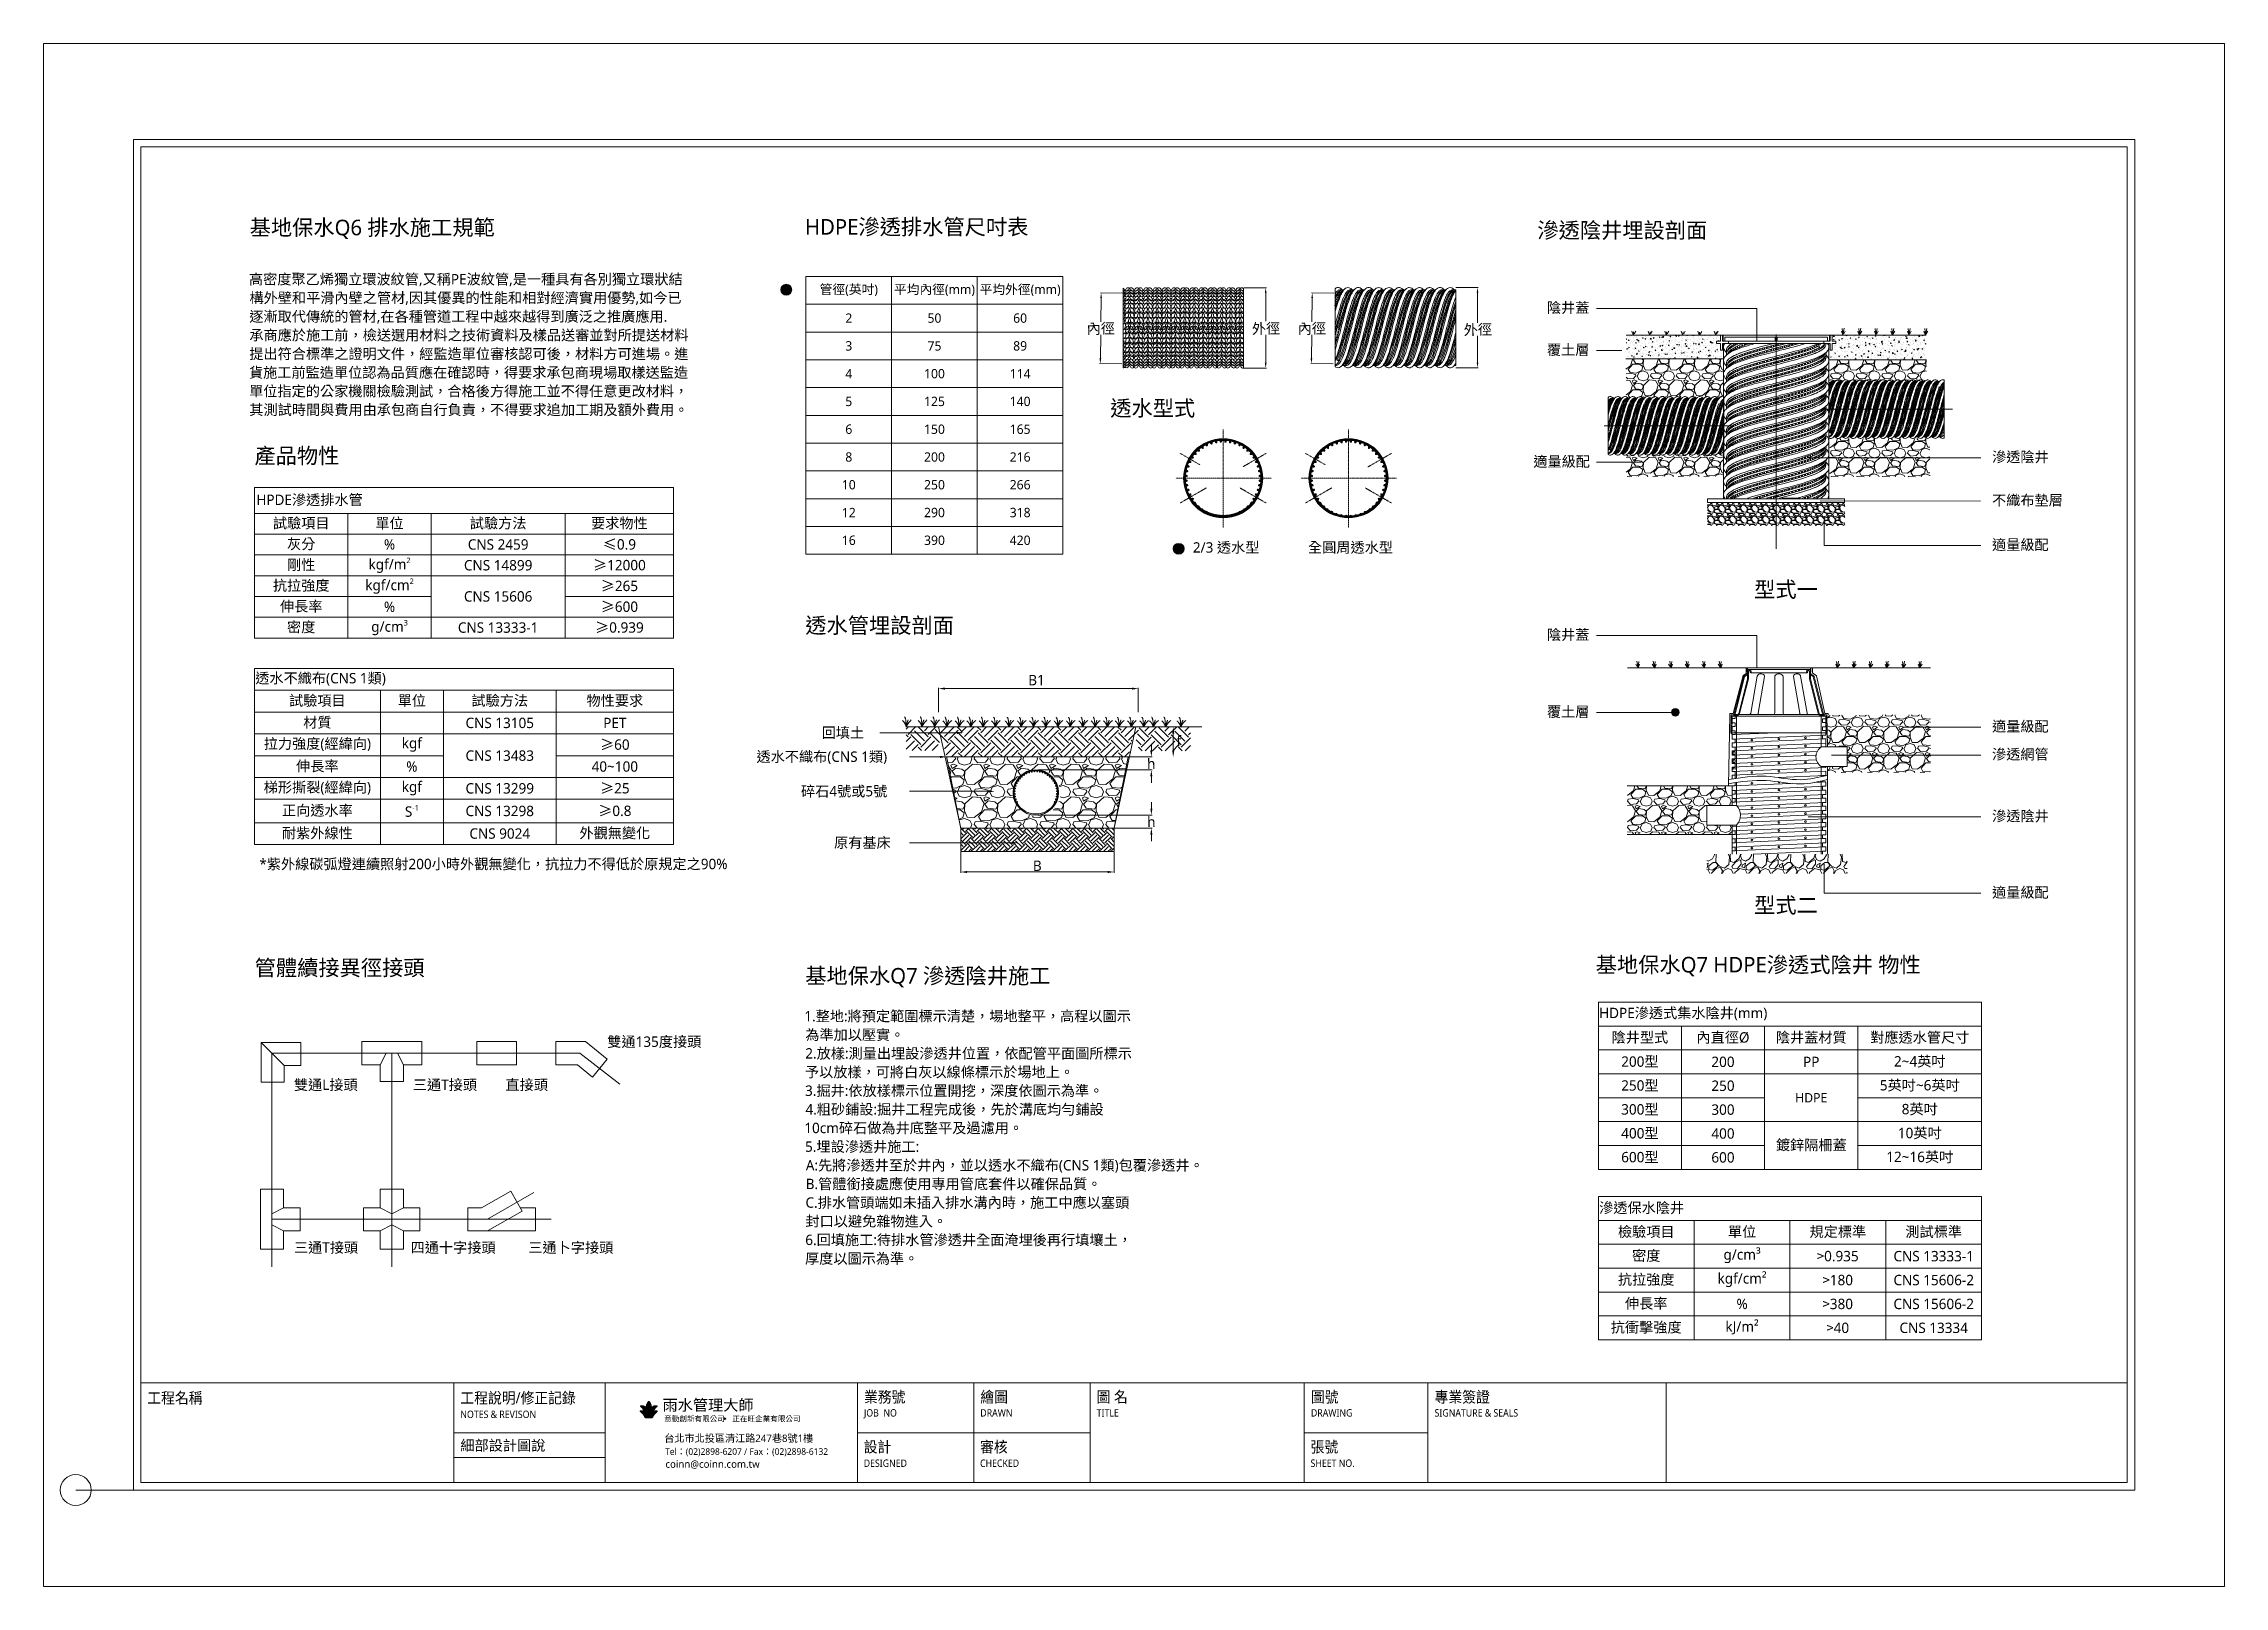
# Model space of a CAD drawing. Header units: millimetres. Extents: x 4229 to 8429, y -1187 to 1783.
import ezdxf
from ezdxf.enums import TextEntityAlignment as Align

# ---------------------------------------------------------------- set-up
doc = ezdxf.new("R2010")
doc.units = ezdxf.units.MM
doc.linetypes.add('DASHDOT', pattern=[1, 0.5, -0.25, 0, -0.25])
doc.layers.add('0-HATCH', color=7, linetype='Continuous')
doc.styles.get("Standard").update_dxf_attribs({"font": 'SimSun.ttf', "height": 18})
doc.styles.add('圖框文字', font='Microsoft JhengHei.ttf')
doc.styles.add('微軟正黑體-20', font='Microsoft JhengHei.ttf', dxfattribs={"height": 20})
doc.styles.add('微軟正黑體-30', font='Microsoft JhengHei.ttf', dxfattribs={"height": 30})

msp = doc.modelspace()

# ---------------------------------------------------------------- texts
at = {"lineweight": 5}
for s, height, style, p in [('基地保水Q6 排水施工規範', 30, '微軟正黑體-30', (4625.7, 1413.5, 326.4)), ('HDPE滲透排水管尺吋表', 30, '微軟正黑體-30', (5695.4, 1414.7)), ('滲透陰井埋設剖面', 30, '微軟正黑體-30', (7105.8, 1408.2, 326.4)), ('高密度聚乙烯獨立環波紋管,又稱PE波紋管,是一種具有各別獨立環狀結', 20, '微軟正黑體-20', (4624.5, 1319, 326.4)), ('構外壁和平滑內壁之管材,因其優異的性能和相對經濟實用優勢,如今已', 20, '微軟正黑體-20', (4625.4, 1283.1, 326.4)), ('逐漸取代傳統的管材,在各種管道工程中越來越得到廣泛之推廣應用.', 20, '微軟正黑體-20', (4625.1, 1247.2, 326.4)), ('承商應於施工前，檢送選用材料之技術資料及樣品送審並對所提送材料', 20, '微軟正黑體-20', (4625.3, 1211.3, 326.4)), ('提出符合標準之證明文件，經監造單位審核認可後，材料方可進場。進', 20, '微軟正黑體-20', (4625.1, 1175.3, 326.4)), ('貨施工前監造單位認為品質應在確認時，得要求承包商現場取樣送監造', 20, '微軟正黑體-20', (4624.5, 1139.4, 326.4)), ('單位指定的公家機關檢驗測試，合格後方得施工並不得任意更改材料，', 20, '微軟正黑體-20', (4624.8, 1103.5, 326.4)), ('透水型式', 30, '微軟正黑體-30', (6283.2, 1065.7)), ('其測試時間與費用由承包商自行負責，不得要求追加工期及額外費用。', 20, '微軟正黑體-20', (4625.1, 1067.6, 326.4)), ('產品物性', 30, '微軟正黑體-30', (4635, 974.2)), ('型式一', 30, '微軟正黑體-30', (7523.3, 716.7)), ('透水管埋設剖面', 30, '微軟正黑體-30', (5695.8, 647.5, 326.4)), ('B1', 20, '微軟正黑體-20', (6125.3, 547.2)), ('回填土', 20, '微軟正黑體-20', (5727.5, 446.1)), ('透水不織布(CNS 1類)', 20, '微軟正黑體-20', (5601.9, 399.8)), ('碎石4號或5號', 20, '微軟正黑體-20', (5687.6, 333.3)), ('原有基床', 20, '微軟正黑體-20', (5751.3, 234.3)), ('*紫外線碳弧燈連續照射200小時外觀無變化，抗拉力不得低於原規定之90%%%', 20, '微軟正黑體-20', (4644.5, 193.2)), ('B', 20, '微軟正黑體-20', (6134.2, 189.8)), ('型式二', 30, '微軟正黑體-30', (7523.3, 108.9)), ('管體續接異徑接頭', 30, '微軟正黑體-30', (4635.4, -11.6)), ('基地保水Q7 滲透陰井施工', 30, '微軟正黑體-30', (5695.8, -27.1, 326.4)), ('基地保水Q7 HDPE滲透式陰井 物性', 30, '微軟正黑體-20', (7218.1, -5.7)), ('1.整地:將預定範圍標示清楚，場地整平，高程以圖示', 20, '微軟正黑體-20', (5694, -99.7, 326.4)), ('雙通135度接頭', 20, '微軟正黑體-20', (5314.5, -148.9)), ('為準加以壓實。', 20, '微軟正黑體-20', (5695.9, -135.5, 326.4)), ('2.放樣:測量出埋設滲透井位置，依配管平面圖所標示', 20, '微軟正黑體-20', (5695.8, -171.4, 326.4)), ('雙通L接頭', 20, '微軟正黑體-20', (4711, -231.9)), ('三通T接頭', 20, '微軟正黑體-20', (4940.1, -231.9)), ('直接頭', 20, '微軟正黑體-20', (5118.4, -231.9)), ('予以放樣，可將白灰以線條標示於場地上。', 20, '微軟正黑體-20', (5695.2, -207.3, 326.4)), ('3.掘井:依放樣標示位置開挖，深度依圖示為準。', 20, '微軟正黑體-20', (5695.5, -243.2, 326.4)), ('10cm碎石做為井底整平及過濾用。', 20, '微軟正黑體-20', (5694, -315, 326.4)), ('4.粗砂鋪設:掘井工程完成後，先於溝底均勻鋪設', 20, '微軟正黑體-20', (5696.2, -279.1, 326.4)), ('5.埋設滲透井施工:', 20, '微軟正黑體-20', (5695.5, -350.9, 326.4)), ('A:先將滲透井至於井內，並以透水不織布(CNS 1類)包覆滲透井。', 20, '微軟正黑體-20', (5696.9, -386.8, 326.4)), ('B.管體銜接處應使用專用管底套件以確保品質。', 20, '微軟正黑體-20', (5696.7, -422.7, 326.4)), ('C.排水管頭端如未插入排水溝內時，施工中應以塞頭', 20, '微軟正黑體-20', (5696.3, -458.6, 326.4)), ('封口以避免雜物進入。', 20, '微軟正黑體-20', (5696.2, -494.5, 326.4)), ('三通T接頭', 20, '微軟正黑體-20', (4711.2, -545.2)), ('四通十字接頭', 20, '微軟正黑體-20', (4935.8, -545.2)), ('三通卜字接頭', 20, '微軟正黑體-20', (5162.5, -545.2)), ('厚度以圖示為準。', 20, '微軟正黑體-20', (5695.4, -566.3, 326.4)), ('6.回填施工:待排水管滲透井全面淹埋後再行填壤土，', 20, '微軟正黑體-20', (5695.9, -530.4, 326.4)), ('意動創新有限公司    正在旺企業有限公司', 10.422, '圖框文字', (5424.3, -870, 326.4)), ('台北市北投區清江路247巷8號1樓', 14.283, '圖框文字', (5424.3, -909.6, 326.4)), ('coinn@coinn.com.tw', 14.283, '圖框文字', (5426.5, -959.2, 326.4))]:
    msp.add_text(s, height=height, dxfattribs=dict(at, style=style)).set_placement(p)
at = {"lineweight": 5, "style": '微軟正黑體-20'}
for s, p in [('內徑', (6237.9, 1223.5)), ('外徑', (6556.2, 1223.6)), ('內徑', (6644.4, 1223.5)), ('外徑', (6964.1, 1221.6)), ('f', (6411, 429.8)), ('h', (6354.3, 386.1)), ('h', (6354.5, 274.1))]:
    msp.add_text(s, height=20, rotation=1, dxfattribs=at).set_placement(p)
at = {"color": 3, "lineweight": 5, "style": '圖框文字', "width": 0.91}
for s, p in [('工程名稱', (4428.7, -824.7, 326.4)), ('工程說明/修正記錄', (5031.6, -824.7, 326.4)), ('業務號', (5808.9, -822.9, 326.4)), ('繪圖', (6033, -822.9, 326.4)), ('圖 名', (6257.1, -822.9, 326.4)), ('圖號', (6669.7, -822.9, 326.4)), ('專業簽證', (6907.9, -822.9, 326.4)), ('設計', (5808.4, -919, 326.4)), ('審核', (6032.5, -919, 326.4)), ('張號', (6669.1, -919, 326.4))]:
    msp.add_text(s, height=21.43, dxfattribs=at).set_placement(p, align=Align.MIDDLE_LEFT)
at = {"color": 4, "lineweight": 5, "style": '圖框文字'}
msp.add_text('雨水管理大師', height=21.43, dxfattribs=at).set_placement((5420.9, -849.1, 326.4))
at = {"lineweight": 5, "style": '圖框文字', "width": 0.91}
for s, height, p in [('NOTES & REVISON', 14.212, (5031.6, -856.3, 326.4)), ('JOB  NO', 14.21, (5808.9, -853.5, 326.4)), ('DRAWN', 14.21, (6033, -853.5, 326.4)), ('TITLE', 14.21, (6257.1, -853.5, 326.4)), ('DRAWING', 14.21, (6669.7, -853.5, 326.4)), ('SIGNATURE & SEALS', 14.212, (6907.9, -853.5, 326.4)), ('DESIGNED', 14.21, (5808.4, -950.4, 326.4)), ('CHECKED', 14.21, (6032.5, -950.4, 326.4)), ('SHEET NO.', 14.21, (6669.1, -950.4, 326.4))]:
    msp.add_text(s, height=height, dxfattribs=at).set_placement(p, align=Align.MIDDLE_LEFT)
at = {"color": 3, "lineweight": 5, "style": '圖框文字'}
msp.add_text('細部設計圖說', height=20, dxfattribs=at).set_placement((5031.6, -916.1, 326.4), align=Align.MIDDLE_LEFT)
at = {"lineweight": 5, "style": '圖框文字', "width": 0.98}
msp.add_text('Tel：(02)2898-6207 / Fax：(02)2898-6132', height=12.739, dxfattribs=at).set_placement((5425.9, -934.3, 326.4))
at = {"lineweight": 5, "style": '微軟正黑體-20'}
for s, insert, char_height, width, attachment_point in [('{\\fMicrosoft JhengHei|b0|i0|c136|p34;管徑(英吋)}', (5779.7, 1307.4), 18, 162, 5), ('平均內徑(mm)', (5944.7, 1307.4), 18, 162, 5), ('平均外徑(mm)', (6109.7, 1307.4), 18, 162, 5), ('2', (5779.7, 1254), 18, 162, 5), ('50', (5944.7, 1254), 18, 162, 5), ('60', (6109.7, 1254), 18, 162, 5), ('\\pxql;陰井蓋', (7163.2, 1273.1), 20, 77.94, 5), ('3', (5779.7, 1200.5), 18, 162, 5), ('75', (5944.7, 1200.5), 18, 162, 5), ('89', (6109.7, 1200.5), 18, 162, 5), ('\\pxql;覆土層', (7163.2, 1192.2), 20, 77.94, 5), ('4', (5779.7, 1147), 18, 162, 5), ('100', (5944.7, 1147), 18, 162, 5), ('114', (6109.7, 1147), 18, 162, 5), ('5', (5779.7, 1093.6), 18, 162, 5), ('125', (5944.7, 1093.6), 18, 162, 5), ('140', (6109.7, 1093.6), 18, 162, 5), ('6', (5779.7, 1040.1), 18, 162, 5), ('150', (5944.7, 1040.1), 18, 162, 5), ('165', (6109.7, 1040.1), 18, 162, 5), ('8', (5779.7, 986.6), 18, 162, 5), ('200', (5944.7, 986.6), 18, 162, 5), ('216', (6109.7, 986.6), 18, 162, 5), ('\\pxql;適量級配', (7150.1, 976.9), 20, 104.254, 5), ('\\pxql;滲透陰井', (8033.6, 985.7), 20, 104.254, 5), ('10', (5779.7, 933.2), 18, 162, 5), ('250', (5944.7, 933.2), 18, 162, 5), ('266', (6109.7, 933.2), 18, 162, 5), ('HPDE滲透排水管', (4638.7, 903.2), 20, 799.885, 4), ('12', (5779.7, 879.7), 18, 162, 5), ('290', (5944.7, 879.7), 18, 162, 5), ('318', (6109.7, 879.7), 18, 162, 5), ('\\pxql;不織布墊層', (8046.2, 902.4), 20, 129.458, 5), ('試驗項目', (4725.1, 858.2), 20, 172.738, 5), ('單位', (4895.2, 858.2), 20, 152.839, 5), ('試驗方法', (5104.4, 858.2), 20, 250.971, 5), ('要求物性', (5337.9, 858.2), 20, 201.316, 5), ('灰分', (4725.1, 818.2), 20, 172.738, 5), ('\\A1;%', (4895.2, 818.2), 20, 152.839, 5), ('CNS 2459', (5104.4, 818.2), 20, 250.971, 5), ('{\\fSimSun|b0|i0|c134|p2;\\C256;≤\\fMicrosoft JhengHei|b0|i0|c136|p34;0.9}', (5337.9, 818.2), 20, 201.316, 5), ('16', (5779.7, 826.3), 18, 162, 5), ('390', (5944.7, 826.3), 18, 162, 5), ('420', (6109.7, 826.3), 18, 162, 5), ('\\pxql;適量級配', (8033.6, 816.7), 20, 104.254, 5), ('剛性', (4725.1, 778.2), 20, 172.738, 5), ('\\A1;kgf/m{\\H0.525x;\\S2^ ;}', (4895.2, 778.2), 20, 152.839, 5), ('CNS 14899', (5104.4, 778.2), 20, 251.521, 5), ('{\\fSimSun|b0|i0|c134|p2;≥}12000', (5337.9, 778.2), 20, 201.316, 5), ('抗拉強度', (4725.1, 738.2), 20, 172.738, 5), ('\\A1;kgf/cm{\\H0.525x;\\S2^ ;}', (4895.2, 738.2), 20, 152.839, 5), ('CNS 15606', (5104.4, 718.2), 20, 250.971, 5), ('{\\fSimSun|b0|i0|c134|p2;≥}265', (5337.9, 738.2), 20, 201.316, 5), ('伸長率', (4725.1, 698.2), 20, 172.738, 5), ('密度', (4725.1, 658.2), 20, 172.738, 5), ('\\A1;g/cm{\\H0.525x;\\S3^ ;}', (4895.2, 658.2), 20, 152.839, 5), ('%', (4895.2, 698.2), 20, 152.839, 5), ('{\\fSimSun|b0|i0|c134|p2;≥}600', (5337.9, 698.2), 20, 201.316, 5), ('CNS 13333-1', (5104.4, 658.2), 20, 250.971, 5), ('{\\fSimSun|b0|i0|c134|p2;≥}0.939', (5337.9, 658.2), 20, 201.316, 5), ('\\pxql;陰井蓋', (7163.2, 643.5), 20, 77.94, 5), ('透水不織布(CNS 1類)', (4636.5, 558.7), 20, 770.955, 4), ('{\\C256;試驗項目}', (4756.2, 516.7), 20, 239.424, 5), ('單位', (4938.2, 516.7), 20, 118.521, 5), ('試驗方法', (5107.5, 516.7), 20, 213.977, 5), ('物性要求', (5329.1, 516.7), 20, 190.033, 5), ('\\pxql;覆土層', (7163.2, 495.3), 20, 77.94, 5), ('材質', (4756.2, 474.7), 20, 239.424, 5), ('CNS 13105', (5107.5, 474.7), 20, 213.977, 5), ('PET', (5329.1, 474.7), 20, 190.033, 5), ('\\pxql;適量級配', (8033.6, 467.1), 20, 104.254, 5), ('{\\C256;拉力強度(經緯向)}', (4756.2, 432.7), 20, 239.424, 5), ('kgf', (4938.2, 432.7), 20, 118.521, 5), ('CNS 13483', (5107.5, 411.7), 20, 213.977, 5), ('{\\fSimSun|b0|i0|c134|p2;≥}60', (5329.1, 432.7), 20, 190.033, 5), ('\\pxql;滲透網管', (8033.6, 413.3), 20, 104.254, 5), ('{\\C256;伸長率}', (4756.2, 390.7), 20, 239.424, 5), ('{\\C256;40~100}', (5329.1, 390.7), 20, 190.033, 5), ('{\\C256;梯形撕裂(經緯向)}', (4756.2, 348.7), 20, 239.424, 5), ('kgf', (4938.2, 348.7), 20, 118.521, 5), ('CNS 13299', (5107.5, 348.7), 20, 213.977, 5), ('{\\fSimSun|b0|i0|c134|p2;≥}25', (5329.1, 348.7), 20, 190.033, 5), ('{\\C256;正向透水率}', (4756.2, 305.2), 20, 239.424, 5), ('\\A1;{\\C256;S\\H0.525x;\\S-1^ ;}', (4938.2, 305.2), 20, 118.521, 5), ('CNS 13298', (5107.5, 305.2), 20, 213.977, 5), ('\\pxql;滲透陰井', (8033.7, 294.3), 20, 104.254, 5), ('{\\C256;耐紫外線性}', (4756.2, 261.7), 20, 239.424, 5), ('CNS 9024', (5107.5, 261.7), 20, 213.977, 5), ('{\\C256;外觀無變化}', (5329.1, 261.7), 20, 190.033, 5), ('\\pxql;適量級配', (8033.6, 147.4), 20, 104.254, 5), ('{\\C256;HDPE滲透式集水陰井(mm)}', (7224.8, -85.8), 20, 735.155, 4), ('{\\C256;陰井型式}', (7303.3, -131.8), 20, 157, 5), ('{\\C256;內直徑Ø}', (7463.3, -131.8), 20, 157, 5), ('陰井蓋材質', (7633.3, -131.8), 20, 177, 5), ('對應透水管尺寸', (7842.3, -131.8), 20, 235.155, 5), ('200型', (7303.3, -177.8), 20, 157, 5), ('200', (7463.3, -177.8), 20, 157, 5), ('PP', (7633.3, -177.8), 20, 177, 5), ('2~4英吋', (7842.3, -177.8), 20, 235.155, 5), ('5英吋~6英吋', (7842.3, -223.8), 20, 235.155, 5), ('250型', (7303.3, -223.8), 20, 157, 5), ('250', (7463.3, -223.8), 20, 157, 5), ('300型', (7303.3, -269.8), 20, 157, 5), ('300', (7463.3, -269.8), 20, 157, 5), ('8英吋', (7842.3, -269.8), 20, 235.155, 5), ('400型', (7303.3, -315.8), 20, 157, 5), ('400', (7463.3, -315.8), 20, 157, 5), ('鍍鋅隔柵蓋', (7633.3, -338.8), 20, 177, 5), ('10英吋', (7842.3, -315.8), 20, 235.155, 5), ('600型', (7303.3, -361.8), 20, 157, 5), ('600', (7463.3, -361.8), 20, 157, 5), ('12~16英吋', (7842.3, -361.8), 20, 235.155, 5), ('{\\C256;滲透保水陰井}', (7224.8, -459.9), 20, 735.155, 4), ('{\\C256;檢驗項目}', (7315.5, -505.9), 20, 181.539, 5), ('單位', (7500.1, -505.9), 20, 181.539, 5), ('規定標準', (7684.6, -505.9), 20, 181.539, 5), ('測試標準', (7869.2, -505.9), 20, 181.539, 5), ('密度', (7315.5, -551.9), 20, 181.539, 5), ('g/cm³', (7500.1, -551.9), 20, 181.539, 5), ('{\\fSimSun|b0|i0|c136|p2;>}0.935', (7684.6, -551.9), 20, 181.539, 5), ('CNS 13333-1', (7869.2, -551.9), 20, 181.539, 5), ('抗拉強度', (7315.5, -597.9), 20, 181.539, 5), ('kgf/cm²', (7500.1, -597.9), 20, 181.539, 5), ('{\\fSimSun|b0|i0|c136|p2;>}180', (7684.6, -597.9), 20, 181.539, 5), ('CNS 15606-2', (7869.2, -597.9), 20, 181.539, 5), ('伸長率', (7315.5, -643.9), 20, 181.539, 5), ('%', (7500.1, -643.9), 20, 181.539, 5), ('{\\fSimSun|b0|i0|c136|p2;>}380', (7684.6, -643.9), 20, 181.539, 5), ('CNS 15606-2', (7869.2, -643.9), 20, 181.539, 5), ('抗衝擊強度', (7315.5, -689.9), 20, 181.539, 5), ('kJ/m²', (7500.1, -689.9), 20, 181.539, 5), ('{\\fSimSun|b0|i0|c136|p2;>}40', (7684.6, -689.9), 20, 181.539, 5), ('CNS 13334', (7869.2, -689.9), 20, 181.539, 5)]:
    msp.add_mtext(s, dxfattribs=dict(at, insert=insert, char_height=char_height, width=width, attachment_point=attachment_point))
at = {"lineweight": 5, "char_height": 20, "attachment_point": 1, "style": '微軟正黑體-20'}
for s, width, insert in [('2/3 透水型', 126.126, (6442.3, 822.6)), ('全圓周透水型', 157.217, (6664.1, 822.6))]:
    msp.add_mtext_dynamic_manual_height_columns(s, width=width, gutter_width=90, heights=[0], dxfattribs=dict(at, insert=insert))
at = {"lineweight": 5, "attachment_point": 5}
for s, insert, char_height, width in [('{\\fMicrosoft JhengHei|b0|i0|c136|p34;\\C256;%}', (4938.2, 390.7), 20, 118.521), ('{\\fSimSun|b0|i0|c134|p2;≥\\fMicrosoft JhengHei|b0|i0|c136|p34;0.8}', (5329.1, 305.2), 20, 190.033), ('{\\fMicrosoft JhengHei|b0|i0|c136|p34;HDPE}', (7633.3, -246.8), 18, 177)]:
    msp.add_mtext(s, dxfattribs=dict(at, insert=insert, char_height=char_height, width=width))

# ---------------------------------------------------------------- hatches: boundary and pattern name
at = {"lineweight": 5}
h = msp.add_hatch(color=256, dxfattribs=at)
h.dxf.hatch_style = 1
h.paths.add_polyline_path([(5669.7, 1308.8, 1), (5648.7, 1308.8, 1)])
h = msp.add_hatch(color=256, dxfattribs=at)
h.dxf.hatch_style = 1
h.paths.add_polyline_path([(6425.5, 810, 1), (6404.5, 810, 1)])
h = msp.add_hatch(color=256, dxfattribs=at)
h.dxf.hatch_style = 1
h.paths.add_polyline_path([(7478.2, 455.9), (7480.9, 455.9), (7480.9, 453.2)])
h = msp.add_hatch(color=256, dxfattribs=at)
h.dxf.hatch_style = 1
h.paths.add_polyline_path([(7661.3, 455.9), (7661.3, 453.2), (7664, 455.9)])
h = msp.add_hatch(color=256, dxfattribs=at)
h.dxf.hatch_style = 1
h.paths.add_polyline_path([(6103.8, 319.9), (6102, 318.9, 0.267949), (6139.9, 297), (6139.9, 299.4, -0.264068)])
h.paths.add_polyline_path([(6177.7, 318.9), (6176, 319.9, -0.264068), (6139.9, 299.4), (6139.9, 297, 0.267949)])
at = {"lineweight": 5, "true_color": 0xf8d731}
h = msp.add_hatch(color=40, dxfattribs=at)
h.dxf.hatch_style = 1
edge = h.paths.add_edge_path()
edge.add_spline(control_points=[(5399.7, -851.1), (5400.6, -850.5), (5401.5, -850), (5402.3, -849.6), (5403.3, -849.2), (5403.7, -849.1), (5403.7, -849), (5403.8, -848.9), (5404.6, -847.7), (5404.9, -847.2), (5405.3, -846.7), (5405.7, -846.1), (5406.1, -845.5), (5406.6, -844.9), (5407, -844.4), (5407.4, -843.9), (5408.2, -843), (5408.5, -842.7), (5408.9, -842.4), (5409.4, -842), (5409.8, -841.5), (5410.1, -841.3), (5410.3, -841), (5410.5, -840.8), (5410.6, -840.6), (5410.6, -840.4), (5410.6, -840.3), (5410.5, -840.2), (5410.3, -840), (5409.9, -839.9), (5409.4, -839.9), (5408.9, -839.8), (5408.5, -839.7), (5407.9, -839.8), (5407.2, -839.8), (5406.6, -839.8), (5405.8, -839.9), (5405.4, -840), (5404.7, -840.2), (5404.1, -840.5), (5403.6, -840.7), (5402.9, -841), (5402.3, -841.4), (5401.7, -841.8), (5401.2, -842.1), (5400.7, -842.5), (5400.2, -843), (5399.8, -843.3), (5399.7, -843.4), (5399.7, -843.4), (5399.7, -843.2), (5399.6, -842.3), (5399.5, -841.5), (5398.8, -838.3), (5398.4, -837.3), (5397.8, -835.8), (5397.3, -834.7), (5396.7, -833.6), (5395.8, -832.4), (5395.2, -831.8), (5394.7, -831.4), (5394.5, -831.3), (5394.3, -831.4), (5394, -831.6), (5393.8, -831.8), (5393.6, -832), (5393.2, -832.4), (5393, -832.7), (5392.7, -833.1), (5392.3, -833.7), (5392, -834.2), (5391.6, -835), (5390.9, -836.5), (5390.2, -838.2), (5390, -839.2), (5389.6, -840.8), (5389.4, -842.2), (5389.3, -843.1), (5389.3, -843.3), (5389.2, -843.3), (5388.2, -842.4), (5387.1, -841.7), (5385.8, -840.9), (5384.4, -840.3), (5382.9, -839.9), (5381.6, -839.7), (5379.8, -839.9), (5378.8, -840), (5378.4, -840.2), (5378.4, -840.3), (5378.4, -840.5), (5378.5, -840.6), (5378.6, -840.9), (5378.8, -841.3), (5379.4, -841.8), (5379.9, -842.2), (5380.5, -842.7), (5381.6, -844), (5382.4, -844.8), (5382.7, -845.2), (5383.1, -845.9), (5383.6, -846.5), (5384.2, -847.4), (5384.6, -848), (5385.2, -848.9), (5385.2, -849), (5385.5, -849.1), (5386.2, -849.4), (5387, -849.8), (5387.7, -850.1), (5388.1, -850.4), (5388.6, -850.7), (5389.1, -851), (5389.3, -851.2), (5389.4, -851.2), (5389.4, -851.1), (5389.4, -850.9), (5389.6, -849.3), (5389.9, -848), (5390.2, -846.9), (5390.7, -845.2), (5390.9, -844.5), (5391.3, -843.5), (5391.7, -842.6), (5391.9, -842.1), (5392.4, -841.2), (5392.9, -840.6), (5393.4, -840.1), (5393.8, -839.8), (5394.2, -839.6), (5394.5, -839.6), (5394.8, -839.6), (5395.3, -839.9), (5395.8, -840.3), (5396.2, -840.8), (5396.6, -841.3), (5397.1, -842.2), (5397.5, -843.1), (5397.9, -844.1), (5398.2, -845), (5398.5, -845.9), (5398.7, -846.5), (5399, -847.5), (5399.2, -848.4), (5399.4, -849.4), (5399.5, -850), (5399.6, -850.8), (5399.7, -851.1), (5399.7, -851.1)], knot_values=[0, 0, 0, 0, 1, 2, 3, 4, 5, 6, 7, 8, 9, 10, 11, 12, 13, 14, 15, 16, 17, 18, 19, 20, 21, 22, 23, 24, 25, 26, 27, 28, 29, 30, 31, 32, 33, 34, 35, 36, 37, 38, 39, 40, 41, 42, 43, 44, 45, 46, 47, 48, 49, 50, 51, 52, 53, 54, 55, 56, 57, 58, 59, 60, 61, 61, 61, 62, 63, 64, 65, 66, 67, 68, 69, 70, 71, 72, 73, 74, 75, 76, 77, 78, 79, 80, 81, 82, 83, 84, 85, 86, 87, 88, 89, 90, 91, 92, 93, 94, 95, 96, 97, 98, 99, 100, 101, 102, 103, 104, 105, 106, 107, 108, 109, 110, 111, 112, 113, 114, 115, 116, 117, 118, 119, 120, 121, 122, 123, 124, 125, 126, 127, 128, 129, 130, 131, 132, 133, 134, 135, 136, 137, 138, 139, 140, 141, 142, 143, 144, 144, 144, 144], degree=3, periodic=0)
edge = h.paths.add_edge_path()
edge.add_spline(control_points=[(5394.5, -862.8), (5397.6, -862.8), (5399.6, -862.8), (5400.4, -862.8), (5400.8, -862.8), (5401.1, -862.6), (5401.3, -862.5), (5401.6, -862.3), (5401.8, -862), (5402.1, -861.3), (5402.7, -860.1), (5403, -859.5), (5403.5, -858.7), (5404.1, -857.9), (5404.7, -857.1), (5405.2, -856.2), (5406, -855.4), (5406.8, -854.5), (5407.9, -853.3), (5408.7, -852.6), (5409.4, -852), (5409.9, -851.5), (5410.4, -851.1), (5410.7, -850.7), (5410.8, -850.5), (5410.9, -850.3), (5410.9, -850.1), (5410.7, -849.9), (5410.5, -849.8), (5410, -849.7), (5409.2, -849.6), (5408, -849.5), (5406.9, -849.6), (5405.7, -849.6), (5404.7, -849.8), (5403.6, -850.2), (5402.9, -850.4), (5401.9, -850.9), (5401.1, -851.4), (5400, -852.1), (5399.1, -852.7), (5398.7, -853.2), (5398.7, -853.2), (5398.5, -852.8), (5398.4, -851.8), (5398, -849.3), (5397.7, -847.9), (5397.3, -846.3), (5396.8, -844.8), (5396.1, -843.1), (5395.4, -841.8), (5395.2, -841.6), (5394.9, -841.2), (5394.7, -841), (5394.5, -841), (5394.3, -841), (5394.1, -841.1), (5393.8, -841.3), (5393.5, -841.7), (5393.2, -842.2), (5392.7, -843.1), (5392.4, -843.8), (5392, -844.6), (5391.6, -845.7), (5391.3, -846.7), (5390.9, -848.1), (5390.7, -849.4), (5390.4, -850.5), (5390.3, -851.7), (5390.2, -852.5), (5390.2, -853.2), (5390.2, -853.2), (5390, -853.1), (5389.7, -852.9), (5388.7, -852.2), (5387.9, -851.5), (5387, -851), (5386.2, -850.6), (5385.2, -850.2), (5384.3, -849.9), (5383.2, -849.7), (5382.4, -849.6), (5381.3, -849.5), (5379.9, -849.6), (5379, -849.7), (5378.4, -849.7), (5378.1, -849.9), (5378, -850.2), (5378, -850.4), (5378.2, -850.7), (5378.6, -851.2), (5379.6, -852.1), (5380.5, -852.9), (5381.5, -853.9), (5382.4, -854.7), (5383.2, -855.7), (5384.1, -856.8), (5385.3, -858.5), (5386, -859.7), (5386.6, -861), (5387.1, -861.9), (5387.3, -862.2), (5387.5, -862.4), (5387.9, -862.6), (5388.6, -862.8), (5389.8, -862.8), (5394.5, -862.8)], knot_values=[0, 0, 0, 0, 1, 2, 3, 4, 5, 6, 7, 8, 9, 10, 11, 12, 13, 14, 15, 16, 17, 18, 19, 20, 21, 22, 23, 24, 25, 26, 27, 28, 29, 30, 31, 32, 33, 34, 35, 36, 37, 38, 39, 40, 41, 42, 43, 44, 45, 46, 47, 48, 49, 50, 51, 52, 53, 54, 55, 56, 57, 58, 59, 60, 61, 62, 63, 64, 65, 66, 67, 68, 69, 70, 71, 72, 73, 74, 75, 76, 77, 78, 79, 80, 81, 82, 83, 84, 85, 86, 87, 88, 89, 90, 91, 92, 93, 94, 95, 96, 97, 98, 99, 100, 101, 102, 103, 104, 104, 104, 104], degree=3, periodic=0)
at = {"lineweight": 5}
h = msp.add_hatch(color=256, dxfattribs=at)
h.dxf.hatch_style = 1
h.paths.add_polyline_path([(5542.8, -864.8, 1), (5539.7, -864.8, 1)])
at = {"layer": '0-HATCH', "lineweight": 5}
h = msp.add_hatch(dxfattribs=at)
h.set_pattern_fill('GRAVEL', color=256, scale=2)
h.set_pattern_definition([(228.01279, (36.576, 18.945), (-406.4, -457.2), [6.83443, -676.60967]), (184.96974, (32.004, 13.865), (609.59999976, 50.8000029), [11.7281, -1161.08098]), (132.510447, (20.32, 12.849), (508.0000002, -558.7999998), [8.26963, -818.69446]), (267.27369, (0.508, 0.149), (50.8000001, 1016), [10.6801, -1057.32875]), (292.833654, (0, -10.519), (-254, 609.6), [10.47267, -1036.79615]), (357.27369, (4.064, -20.171), (-1016, 50.8000001), [10.6801, -1057.32875]), (37.69424, (14.732, -20.679), (-660.39999997, -508.00000004), [14.12387, -1398.2623]), (72.255328, (25.908, -12.043), (355.6000001, 1117.59999997), [13.3344, -1320.10513]), (121.429566, (29.972, 0.657), (-406.40000006, 660.4), [10.71626, -1060.9109]), (175.23636, (24.384, 9.801), (558.8, -50.8), [12.23427, -599.47874]), (222.397438, (12.192, 10.817), (-609.59999998, -558.80000002), [15.82156, -1566.33545]), (138.814075, (50.8, -0.359), (-355.6, 304.8), [5.4001, -534.61132]), (171.469234, (46.736, 3.197), (660.4, -101.5999999), [10.27364, -1017.09278]), (225, (36.576, 4.72), (-7e-15, -50.8), [7.1842, -64.65786]), (203.19859, (33.02, 10.817), (254, 101.6), [3.86883, -383.01245]), (291.80141, (29.464, 9.293), (-50.8, 152.4), [5.4713, -268.09506]), (30.96376, (31.496, 4.213), (152.4, 101.6), [8.8864, -287.32596]), (161.56505, (39.116, 8.785), (101.6, -50.8), [6.42574, -154.21796]), (16.38954, (0, 9.293), (508, 152.4), [9.00176, -891.17653]), (70.346176, (8.636, 11.833), (-203.2, -558.8), [7.55198, -747.6443]), (293.19859, (39.116, 18.945), (-101.6, 254), [7.7376, -379.14367]), (343.61046, (42.164, 11.833), (-508, 152.4), [9.00176, -891.17653]), (339.443955, (0, -22.203), (-254, 101.6), [8.6807, -425.3547]), (294.77514, (8.128, -25.251), (-254.0000003, 558.7999999), [7.27344, -720.07187]), (66.80141, (39.624, -31.855), (101.6, 254), [7.7376, -379.14367]), (17.354025, (42.672, -24.743), (-660.4, -203.2), [8.51565, -843.04752]), (69.443955, (14.732, -31.855), (-101.6, -254), [4.34035, -429.69504]), (101.30993, (36.576, -31.855), (-50.8, 203.2), [2.5903, -256.4399]), (165.96376, (36.068, -29.315), (152.4, -50.8), [10.47267, -198.9811]), (186.009006, (25.908, -26.775), (508, 50.8), [9.70534, -960.8273]), (303.69007, (31.496, -0.359), (-50.8, 101.6), [7.32648, -175.83553]), (353.157227, (35.56, -6.455), (863.6, -101.59999995), [12.79114, -1266.32018]), (60.945396, (48.26, -7.979), (-203.2, -355.6), [5.23016, -517.78785]), (90, (50.8, -3.407), (-50.8, 50.8), [3.048, -47.752]), (120.256437, (24.892, -25.251), (203.2, -355.6), [7.05734, -698.67882]), (48.01279, (21.336, -19.155), (406.4, 457.2), [13.66886, -669.77524]), (0, (30.48, -8.995), (50.8, 50.8), [13.208, -37.592]), (325.304846, (43.688, -8.995), (508.0000002, -355.5999997), [8.0322, -795.18633]), (254.0546, (50.292, -13.567), (-50.8, -203.2), [7.39658, -362.433]), (207.645975, (48.26, -20.679), (-965.20000004, -507.99999993), [12.0429, -1192.2493]), (175.42608, (37.592, -26.267), (-660.4, 50.8), [12.7406, -1261.31693])])
h.paths.add_polyline_path([(7862.8, 490.5), (7663.2, 489.5), (7664, 455.9), (7664.6, 428.7), (7702.8, 428.7), (7702.8, 390.6), (7664.4, 390.6), (7664.4, 379.3), (7664.5, 379.3), (7862.8, 379.3)])
h.paths.add_polyline_path([(7432.5, 316.1), (7480.9, 316.1), (7480.9, 353.4), (7279.4, 353.4), (7279.4, 259.8), (7480.9, 259.8), (7480.9, 278), (7432.5, 278)])
h = msp.add_hatch(color=256, dxfattribs=at)
h.dxf.hatch_style = 1
h.paths.add_polyline_path([(7364.2, 494.9, 1), (7379, 494.9, 1)])
h = msp.add_hatch(dxfattribs=at)
h.set_pattern_fill('GRAVEL', color=256, scale=2, angle=45)
h.set_pattern_definition([(273.01279, (-10.058, 29.929), (35.9210244, -610.6574162), [6.83443, -676.60967]), (229.96974, (-9.6987, 23.1042), (395.1312671, 466.9733202), [11.7281, -1161.08098]), (177.510447, (-17.242, 14.124), (754.3415142, -35.9210242), [8.26963, -818.69446]), (312.27369, (-22.271, -8.8656), (-682.4994651, 754.34151424), [10.6801, -1057.32875]), (337.833654, (-15.0868, -16.7682), (-610.65741624, 251.4471714), [10.47267, -1036.79615]), (42.27369, (-5.3882, -20.7195), (-754.34151424, -682.4994651), [10.6801, -1057.32875]), (82.69424, (2.5145, -13.5353), (-107.7630734, -826.18356314), [14.12387, -1398.2623]), (117.255328, (4.3105, 0.474), (-538.81536718, 1041.7097101), [13.3344, -1320.10513]), (166.429566, (-1.796, 12.3278), (-754.3415142, 179.60512236), [10.71626, -1060.9109]), (220.23636, (-12.213, 14.8423), (431.0522939, 359.2102448), [12.23427, -599.47874]), (267.397438, (-21.5526, 6.9397), (-35.92102446, -826.18356314), [15.82156, -1566.33545]), (183.814075, (13.65, 26.337), (-466.9733183, -35.9210245), [5.4001, -534.61132]), (216.469234, (8.2618, 25.9778), (538.8153672, 395.1312694), [10.27364, -1017.09278]), (270, (0, 19.87), (35.92102, -35.92102), [7.1842, -64.65786]), (248.19859, (-6.825, 21.667), (107.7630735, 251.4471714), [3.86883, -383.01245]), (336.80141, (-8.262, 18.075), (-143.684098, 71.842049), [5.4713, -268.09506]), (75.96376, (-3.233, 15.92), (35.921024, 179.605122), [8.8864, -287.32596]), (206.56505, (-1.078, 24.541), (107.763073, 35.921024), [6.42574, -154.21796]), (61.38954, (-29.096, -2.759), (251.4471714, 466.9733183), [9.00176, -891.17653]), (115.346176, (-24.7855, 5.1436), (251.4471714, -538.8153673), [7.55198, -747.6443]), (338.19859, (-8.262, 31.725), (-251.4471714, 107.7630735), [7.7376, -379.14367]), (28.61046, (-1.0776, 28.8515), (-466.9733183, -251.4471714), [9.00176, -891.17653]), (24.443955, (-6.825, -25.03), (-251.4471714, -107.7630735), [8.6807, -425.3547]), (339.77514, (1.0776, -21.438), (-574.7363919, 215.5261466), [7.27344, -720.07187]), (111.80141, (28.0184, -3.8366), (-107.7630735, 251.4471714), [7.7376, -379.14367]), (62.354025, (25.1447, 3.3476), (-323.2892203, -610.6574163), [8.51565, -843.04752]), (114.443955, (10.417, -21.438), (107.7630735, -251.4471714), [4.34035, -429.69504]), (146.30993, (25.863, -5.992), (-179.605122, 107.763073), [2.5903, -256.4399]), (210.96376, (23.708, -4.555), (143.684098, 71.842049), [10.47267, -198.9811]), (231.009006, (14.7276, -9.9432), (323.2892203, 395.1312693), [9.70534, -960.8273]), (348.69007, (0, 12.687), (-107.763073, 35.921024), [7.32648, -175.83553]), (38.157227, (7.1842, 11.2502), (682.49946517, 538.8153673), [12.79114, -1266.32018]), (105.945396, (17.242, 19.153), (107.7630734, -395.1312693), [5.23016, -517.78785]), (135, (15.805, 24.18), (-71.84205, 0), [3.048, -47.752]), (165.256437, (12.9316, -9.584), (395.1312693, -107.7630735), [7.05734, -698.67882]), (93.01279, (6.1066, -7.788), (-35.9210244, 610.6574162), [13.66886, -669.77524]), (45, (5.39, 5.86), (0, 71.84205), [13.208, -37.592]), (10.304846, (14.7276, 15.2015), (610.6574162, 107.7630738), [8.0322, -795.18633]), (299.0546, (22.63, 16.6384), (107.7630735, -179.6051224), [7.39658, -362.433]), (252.645975, (26.2223, 10.1726), (-323.28922043, -1041.70971), [12.0429, -1192.2493]), (220.42608, (22.6302, -1.3221), (-502.8943428, -431.0522938), [12.7406, -1261.31693])])
h.paths.add_polyline_path([(7702.8, 221.9), (7432.5, 221.9), (7432.5, 185.1), (7702.8, 185.1)])

# ---------------------------------------------------------------- linework, layer by layer
at = {"lineweight": 5}
for p, q in [((4229, 1782.5, 163.2), (8429, 1782.5, 163.2)), ((4229, -1187.5, 163.2), (4229, 1782.5, 163.2)), ((8429, 1782.5, 163.2), (8429, -1187.5, 163.2)), ((4416, 1583.7, 163.2), (8241.9, 1583.7, 163.2)), ((4416, -795.5, 163.2), (4416, 1583.7, 163.2)), ((4416, 1583.7, 326.4), (8241.9, 1583.7, 326.4)), ((4416, -795.5, 326.4), (4416, 1583.7, 326.4)), ((8241.9, 1583.7, 326.4), (4416, 1583.7, 326.4)), ((4416, 1583.7, 326.4), (4416, -987.8, 326.4)), ((8241.9, 1583.7, 163.2), (8241.9, -795.5, 163.2)), ((8241.9, 1583.7, 326.4), (8241.9, -795.5, 326.4)), ((8241.9, -987.8, 326.4), (8241.9, 1583.7, 326.4)), ((5697.2, 1334.2), (6192.2, 1334.2)), ((5697.2, 1334.2), (5697.2, 799.5)), ((5862.2, 1334.2), (5862.2, 799.5)), ((6027.2, 1334.2), (6027.2, 799.5)), ((6192.2, 1334.2), (6192.2, 799.5)), ((6307.5, 1302), (6264.5, 1302.5)), ((6308.1, 1311.7), (6308.1, 1158.1)), ((6309.9, 1308.9), (6311.5, 1308.4)), ((6309.9, 1304.3), (6311.5, 1302.7)), ((6313, 1308.9), (6311.4, 1308.4)), ((6313, 1304.3), (6311.4, 1302.7)), ((6319.2, 1308.9), (6317.5, 1308.4)), ((6319.2, 1304.3), (6317.5, 1302.7)), ((6321.5, 1308.9), (6323.2, 1308.4)), ((6321.5, 1304.3), (6323.2, 1302.7)), ((6327.7, 1308.9), (6329.3, 1308.4)), ((6327.7, 1304.3), (6329.3, 1302.7)), ((6330.8, 1308.9), (6329.2, 1308.4)), ((6330.8, 1304.3), (6329.2, 1302.7)), ((6336.9, 1308.9), (6335.3, 1308.4)), ((6336.9, 1304.3), (6335.3, 1302.7)), ((6339.3, 1308.9), (6340.9, 1308.4)), ((6339.3, 1304.3), (6340.9, 1302.7)), ((6345.4, 1308.9), (6347.1, 1308.4)), ((6345.4, 1304.3), (6347.1, 1302.7)), ((6348.6, 1308.9), (6346.9, 1308.4)), ((6348.6, 1304.3), (6346.9, 1302.7)), ((6354.7, 1308.9), (6353, 1308.4)), ((6354.7, 1304.3), (6353, 1302.7)), ((6357, 1308.9), (6358.7, 1308.4)), ((6357, 1304.3), (6358.7, 1302.7)), ((6363.2, 1308.9), (6364.8, 1308.4)), ((6363.2, 1304.3), (6364.8, 1302.7)), ((6366.3, 1308.9), (6364.7, 1308.4)), ((6366.3, 1304.3), (6364.7, 1302.7)), ((6372.4, 1308.9), (6370.8, 1308.4)), ((6372.4, 1304.3), (6370.8, 1302.7)), ((6374.8, 1308.9), (6376.4, 1308.4)), ((6374.8, 1304.3), (6376.4, 1302.7)), ((6380.9, 1308.9), (6382.6, 1308.4)), ((6380.9, 1304.3), (6382.6, 1302.7)), ((6384.1, 1308.9), (6382.4, 1308.4)), ((6384.1, 1304.3), (6382.4, 1302.7)), ((6390.2, 1308.9), (6388.6, 1308.4)), ((6390.2, 1304.3), (6388.6, 1302.7)), ((6392.6, 1308.9), (6394.2, 1308.4)), ((6392.6, 1304.3), (6394.2, 1302.7)), ((6398.7, 1308.9), (6400.3, 1308.4)), ((6398.7, 1304.3), (6400.3, 1302.7)), ((6401.8, 1308.9), (6400.2, 1308.4)), ((6401.8, 1304.3), (6400.2, 1302.7)), ((6408, 1308.9), (6406.3, 1308.4)), ((6408, 1304.3), (6406.3, 1302.7)), ((6410.3, 1308.9), (6412, 1308.4)), ((6410.3, 1304.3), (6412, 1302.7)), ((6416.5, 1308.9), (6418.1, 1308.4)), ((6416.5, 1304.3), (6418.1, 1302.7)), ((6419.6, 1308.9), (6418, 1308.4)), ((6419.6, 1304.3), (6418, 1302.7)), ((6425.7, 1308.9), (6424.1, 1308.4)), ((6425.7, 1304.3), (6424.1, 1302.7)), ((6428.1, 1308.9), (6429.7, 1308.4)), ((6428.1, 1304.3), (6429.7, 1302.7)), ((6434.2, 1308.9), (6435.9, 1308.4)), ((6434.2, 1304.3), (6435.9, 1302.7)), ((6437.4, 1308.9), (6435.7, 1308.4)), ((6437.4, 1304.3), (6435.7, 1302.7)), ((6443.5, 1308.9), (6441.9, 1308.4)), ((6443.5, 1304.3), (6441.9, 1302.7)), ((6445.9, 1308.9), (6447.5, 1308.4)), ((6445.9, 1304.3), (6447.5, 1302.7)), ((6452, 1308.9), (6453.6, 1308.4)), ((6452, 1304.3), (6453.6, 1302.7)), ((6455.1, 1308.9), (6453.5, 1308.4)), ((6455.1, 1304.3), (6453.5, 1302.7)), ((6461.3, 1308.9), (6459.6, 1308.4)), ((6461.3, 1304.3), (6459.6, 1302.7)), ((6463.6, 1308.9), (6465.3, 1308.4)), ((6463.6, 1304.3), (6465.3, 1302.7)), ((6469.7, 1308.9), (6471.4, 1308.4)), ((6469.7, 1304.3), (6471.4, 1302.7)), ((6472.9, 1308.9), (6471.2, 1308.4)), ((6472.9, 1304.3), (6471.2, 1302.7)), ((6479, 1308.9), (6477.4, 1308.4)), ((6479, 1304.3), (6477.4, 1302.7)), ((6481.4, 1308.9), (6483, 1308.4)), ((6481.4, 1304.3), (6483, 1302.7)), ((6487.5, 1308.9), (6489.1, 1308.4)), ((6487.5, 1304.3), (6489.1, 1302.7)), ((6490.6, 1308.9), (6489, 1308.4)), ((6490.6, 1304.3), (6489, 1302.7)), ((6496.8, 1308.9), (6495.1, 1308.4)), ((6496.8, 1304.3), (6495.1, 1302.7)), ((6499.1, 1308.9), (6500.8, 1308.4)), ((6499.1, 1304.3), (6500.8, 1302.7)), ((6505.3, 1308.9), (6506.9, 1308.4)), ((6505.3, 1304.3), (6506.9, 1302.7)), ((6508.4, 1308.9), (6506.8, 1308.4)), ((6508.4, 1304.3), (6506.8, 1302.7)), ((6514.5, 1308.9), (6512.9, 1308.4)), ((6514.5, 1304.3), (6512.9, 1302.7)), ((6516.9, 1308.9), (6518.5, 1308.4)), ((6516.9, 1304.3), (6518.5, 1302.7)), ((6523, 1308.9), (6524.7, 1308.4)), ((6523, 1304.3), (6524.7, 1302.7)), ((6526.2, 1308.9), (6524.5, 1308.4)), ((6526.2, 1304.3), (6524.5, 1302.7)), ((6532.3, 1308.9), (6530.7, 1308.4)), ((6532.3, 1304.3), (6530.7, 1302.7)), ((6534.7, 1308.9), (6536.3, 1308.4)), ((6534.7, 1304.3), (6536.3, 1302.7)), ((6540, 1310.7), (6540, 1158)), ((6540.7, 1312.4), (6583.9, 1312.4)), ((6582.6, 1302.4), (6582.6, 1248.4)), ((6714, 1302), (6671, 1302.5)), ((6948.6, 1312.9), (6991.8, 1312.9)), ((6948.6, 1308.6), (6948.6, 1162.8)), ((6990.5, 1302.9), (6990.5, 1244.7)), ((5697.2, 1280.7), (6192.2, 1280.7)), ((6265.6, 1292.5), (6265.1, 1246.8)), ((6309.9, 1299.2), (6311.5, 1297.6)), ((6309.9, 1292.4), (6311.5, 1289.7)), ((6309.9, 1286.8), (6311.5, 1283.1)), ((6309.9, 1279.5), (6311.5, 1274.9)), ((6309.9, 1270.8), (6311.5, 1265.1)), ((6309.9, 1262.9), (6311.5, 1256.2)), ((6313, 1299.2), (6311.4, 1297.6)), ((6313, 1292.4), (6311.4, 1289.7)), ((6313, 1286.8), (6311.4, 1283.1)), ((6313, 1279.5), (6311.4, 1274.9)), ((6313, 1270.8), (6311.4, 1265.1)), ((6313, 1262.9), (6311.4, 1256.2)), ((6319.2, 1299.2), (6317.5, 1297.6)), ((6319.2, 1292.4), (6317.5, 1289.7)), ((6319.2, 1286.8), (6317.5, 1283.1)), ((6319.2, 1279.5), (6317.5, 1274.9)), ((6319.2, 1270.8), (6317.5, 1265.1)), ((6319.2, 1262.9), (6317.5, 1256.2)), ((6321.5, 1299.2), (6323.2, 1297.6)), ((6321.5, 1292.4), (6323.2, 1289.7)), ((6321.5, 1286.8), (6323.2, 1283.1)), ((6321.5, 1279.5), (6323.2, 1274.9)), ((6321.5, 1270.8), (6323.2, 1265.1)), ((6321.5, 1262.9), (6323.2, 1256.2)), ((6327.7, 1299.2), (6329.3, 1297.6)), ((6327.7, 1292.4), (6329.3, 1289.7)), ((6327.7, 1286.8), (6329.3, 1283.1)), ((6327.7, 1279.5), (6329.3, 1274.9)), ((6327.7, 1270.8), (6329.3, 1265.1)), ((6327.7, 1262.9), (6329.3, 1256.2)), ((6330.8, 1299.2), (6329.2, 1297.6)), ((6330.8, 1292.4), (6329.2, 1289.7)), ((6330.8, 1286.8), (6329.2, 1283.1)), ((6330.8, 1279.5), (6329.2, 1274.9)), ((6330.8, 1270.8), (6329.2, 1265.1)), ((6330.8, 1262.9), (6329.2, 1256.2)), ((6336.9, 1299.2), (6335.3, 1297.6)), ((6336.9, 1292.4), (6335.3, 1289.7)), ((6336.9, 1286.8), (6335.3, 1283.1)), ((6336.9, 1279.5), (6335.3, 1274.9)), ((6336.9, 1270.8), (6335.3, 1265.1)), ((6336.9, 1262.9), (6335.3, 1256.2)), ((6339.3, 1299.2), (6340.9, 1297.6)), ((6339.3, 1292.4), (6340.9, 1289.7)), ((6339.3, 1286.8), (6340.9, 1283.1)), ((6339.3, 1279.5), (6340.9, 1274.9)), ((6339.3, 1270.8), (6340.9, 1265.1)), ((6339.3, 1262.9), (6340.9, 1256.2)), ((6345.4, 1299.2), (6347.1, 1297.6)), ((6345.4, 1292.4), (6347.1, 1289.7)), ((6345.4, 1286.8), (6347.1, 1283.1)), ((6345.4, 1279.5), (6347.1, 1274.9)), ((6345.4, 1270.8), (6347.1, 1265.1)), ((6345.4, 1262.9), (6347.1, 1256.2)), ((6348.6, 1299.2), (6346.9, 1297.6)), ((6348.6, 1292.4), (6346.9, 1289.7)), ((6348.6, 1286.8), (6346.9, 1283.1)), ((6348.6, 1279.5), (6346.9, 1274.9)), ((6348.6, 1270.8), (6346.9, 1265.1)), ((6348.6, 1262.9), (6346.9, 1256.2)), ((6354.7, 1299.2), (6353, 1297.6)), ((6354.7, 1292.4), (6353, 1289.7)), ((6354.7, 1286.8), (6353, 1283.1)), ((6354.7, 1279.5), (6353, 1274.9)), ((6354.7, 1270.8), (6353, 1265.1)), ((6354.7, 1262.9), (6353, 1256.2)), ((6357, 1299.2), (6358.7, 1297.6)), ((6357, 1292.4), (6358.7, 1289.7)), ((6357, 1286.8), (6358.7, 1283.1)), ((6357, 1279.5), (6358.7, 1274.9)), ((6357, 1270.8), (6358.7, 1265.1)), ((6357, 1262.9), (6358.7, 1256.2)), ((6363.2, 1299.2), (6364.8, 1297.6)), ((6363.2, 1292.4), (6364.8, 1289.7)), ((6363.2, 1286.8), (6364.8, 1283.1)), ((6363.2, 1279.5), (6364.8, 1274.9)), ((6363.2, 1270.8), (6364.8, 1265.1)), ((6363.2, 1262.9), (6364.8, 1256.2)), ((6366.3, 1299.2), (6364.7, 1297.6)), ((6366.3, 1292.4), (6364.7, 1289.7)), ((6366.3, 1286.8), (6364.7, 1283.1)), ((6366.3, 1279.5), (6364.7, 1274.9)), ((6366.3, 1270.8), (6364.7, 1265.1)), ((6366.3, 1262.9), (6364.7, 1256.2)), ((6372.4, 1299.2), (6370.8, 1297.6)), ((6372.4, 1292.4), (6370.8, 1289.7)), ((6372.4, 1286.8), (6370.8, 1283.1)), ((6372.4, 1279.5), (6370.8, 1274.9)), ((6372.4, 1270.8), (6370.8, 1265.1)), ((6372.4, 1262.9), (6370.8, 1256.2)), ((6374.8, 1299.2), (6376.4, 1297.6)), ((6374.8, 1292.4), (6376.4, 1289.7)), ((6374.8, 1286.8), (6376.4, 1283.1)), ((6374.8, 1279.5), (6376.4, 1274.9)), ((6374.8, 1270.8), (6376.4, 1265.1)), ((6374.8, 1262.9), (6376.4, 1256.2)), ((6380.9, 1299.2), (6382.6, 1297.6)), ((6380.9, 1292.4), (6382.6, 1289.7)), ((6380.9, 1286.8), (6382.6, 1283.1)), ((6380.9, 1279.5), (6382.6, 1274.9)), ((6380.9, 1270.8), (6382.6, 1265.1)), ((6380.9, 1262.9), (6382.6, 1256.2)), ((6384.1, 1299.2), (6382.4, 1297.6)), ((6384.1, 1292.4), (6382.4, 1289.7)), ((6384.1, 1286.8), (6382.4, 1283.1)), ((6384.1, 1279.5), (6382.4, 1274.9)), ((6384.1, 1270.8), (6382.4, 1265.1)), ((6384.1, 1262.9), (6382.4, 1256.2)), ((6390.2, 1299.2), (6388.6, 1297.6)), ((6390.2, 1292.4), (6388.6, 1289.7)), ((6390.2, 1286.8), (6388.6, 1283.1)), ((6390.2, 1279.5), (6388.6, 1274.9)), ((6390.2, 1270.8), (6388.6, 1265.1)), ((6390.2, 1262.9), (6388.6, 1256.2)), ((6392.6, 1299.2), (6394.2, 1297.6)), ((6392.6, 1292.4), (6394.2, 1289.7)), ((6392.6, 1286.8), (6394.2, 1283.1)), ((6392.6, 1279.5), (6394.2, 1274.9)), ((6392.6, 1270.8), (6394.2, 1265.1)), ((6392.6, 1262.9), (6394.2, 1256.2)), ((6398.7, 1299.2), (6400.3, 1297.6)), ((6398.7, 1292.4), (6400.3, 1289.7)), ((6398.7, 1286.8), (6400.3, 1283.1)), ((6398.7, 1279.5), (6400.3, 1274.9)), ((6398.7, 1270.8), (6400.3, 1265.1)), ((6398.7, 1262.9), (6400.3, 1256.2)), ((6401.8, 1299.2), (6400.2, 1297.6)), ((6401.8, 1292.4), (6400.2, 1289.7)), ((6401.8, 1286.8), (6400.2, 1283.1)), ((6401.8, 1279.5), (6400.2, 1274.9)), ((6401.8, 1270.8), (6400.2, 1265.1)), ((6401.8, 1262.9), (6400.2, 1256.2)), ((6408, 1299.2), (6406.3, 1297.6)), ((6408, 1292.4), (6406.3, 1289.7)), ((6408, 1286.8), (6406.3, 1283.1)), ((6408, 1279.5), (6406.3, 1274.9)), ((6408, 1270.8), (6406.3, 1265.1)), ((6408, 1262.9), (6406.3, 1256.2)), ((6410.3, 1299.2), (6412, 1297.6)), ((6410.3, 1292.4), (6412, 1289.7)), ((6410.3, 1286.8), (6412, 1283.1)), ((6410.3, 1279.5), (6412, 1274.9)), ((6410.3, 1270.8), (6412, 1265.1)), ((6410.3, 1262.9), (6412, 1256.2)), ((6416.5, 1299.2), (6418.1, 1297.6)), ((6416.5, 1292.4), (6418.1, 1289.7)), ((6416.5, 1286.8), (6418.1, 1283.1)), ((6416.5, 1279.5), (6418.1, 1274.9)), ((6416.5, 1270.8), (6418.1, 1265.1)), ((6416.5, 1262.9), (6418.1, 1256.2)), ((6419.6, 1299.2), (6418, 1297.6)), ((6419.6, 1292.4), (6418, 1289.7)), ((6419.6, 1286.8), (6418, 1283.1)), ((6419.6, 1279.5), (6418, 1274.9)), ((6419.6, 1270.8), (6418, 1265.1)), ((6419.6, 1262.9), (6418, 1256.2)), ((6425.7, 1299.2), (6424.1, 1297.6)), ((6425.7, 1292.4), (6424.1, 1289.7)), ((6425.7, 1286.8), (6424.1, 1283.1)), ((6425.7, 1279.5), (6424.1, 1274.9)), ((6425.7, 1270.8), (6424.1, 1265.1)), ((6425.7, 1262.9), (6424.1, 1256.2)), ((6428.1, 1299.2), (6429.7, 1297.6)), ((6428.1, 1292.4), (6429.7, 1289.7)), ((6428.1, 1286.8), (6429.7, 1283.1)), ((6428.1, 1279.5), (6429.7, 1274.9)), ((6428.1, 1270.8), (6429.7, 1265.1)), ((6428.1, 1262.9), (6429.7, 1256.2)), ((6434.2, 1299.2), (6435.9, 1297.6)), ((6434.2, 1292.4), (6435.9, 1289.7)), ((6434.2, 1286.8), (6435.9, 1283.1)), ((6434.2, 1279.5), (6435.9, 1274.9)), ((6434.2, 1270.8), (6435.9, 1265.1)), ((6434.2, 1262.9), (6435.9, 1256.2)), ((6437.4, 1299.2), (6435.7, 1297.6)), ((6437.4, 1292.4), (6435.7, 1289.7)), ((6437.4, 1286.8), (6435.7, 1283.1)), ((6437.4, 1279.5), (6435.7, 1274.9)), ((6437.4, 1270.8), (6435.7, 1265.1)), ((6437.4, 1262.9), (6435.7, 1256.2)), ((6443.5, 1299.2), (6441.9, 1297.6)), ((6443.5, 1292.4), (6441.9, 1289.7)), ((6443.5, 1286.8), (6441.9, 1283.1)), ((6443.5, 1279.5), (6441.9, 1274.9)), ((6443.5, 1270.8), (6441.9, 1265.1)), ((6443.5, 1262.9), (6441.9, 1256.2)), ((6445.9, 1299.2), (6447.5, 1297.6)), ((6445.9, 1292.4), (6447.5, 1289.7)), ((6445.9, 1286.8), (6447.5, 1283.1)), ((6445.9, 1279.5), (6447.5, 1274.9)), ((6445.9, 1270.8), (6447.5, 1265.1)), ((6445.9, 1262.9), (6447.5, 1256.2)), ((6452, 1299.2), (6453.6, 1297.6)), ((6452, 1292.4), (6453.6, 1289.7)), ((6452, 1286.8), (6453.6, 1283.1)), ((6452, 1279.5), (6453.6, 1274.9)), ((6452, 1270.8), (6453.6, 1265.1)), ((6452, 1262.9), (6453.6, 1256.2)), ((6455.1, 1299.2), (6453.5, 1297.6)), ((6455.1, 1292.4), (6453.5, 1289.7)), ((6455.1, 1286.8), (6453.5, 1283.1)), ((6455.1, 1279.5), (6453.5, 1274.9)), ((6455.1, 1270.8), (6453.5, 1265.1)), ((6455.1, 1262.9), (6453.5, 1256.2)), ((6461.3, 1299.2), (6459.6, 1297.6)), ((6461.3, 1292.4), (6459.6, 1289.7)), ((6461.3, 1286.8), (6459.6, 1283.1)), ((6461.3, 1279.5), (6459.6, 1274.9)), ((6461.3, 1270.8), (6459.6, 1265.1)), ((6461.3, 1262.9), (6459.6, 1256.2)), ((6463.6, 1299.2), (6465.3, 1297.6)), ((6463.6, 1292.4), (6465.3, 1289.7)), ((6463.6, 1286.8), (6465.3, 1283.1)), ((6463.6, 1279.5), (6465.3, 1274.9)), ((6463.6, 1270.8), (6465.3, 1265.1)), ((6463.6, 1262.9), (6465.3, 1256.2)), ((6469.7, 1299.2), (6471.4, 1297.6)), ((6469.7, 1292.4), (6471.4, 1289.7)), ((6469.7, 1286.8), (6471.4, 1283.1)), ((6469.7, 1279.5), (6471.4, 1274.9)), ((6469.7, 1270.8), (6471.4, 1265.1)), ((6469.7, 1262.9), (6471.4, 1256.2)), ((6472.9, 1299.2), (6471.2, 1297.6)), ((6472.9, 1292.4), (6471.2, 1289.7)), ((6472.9, 1286.8), (6471.2, 1283.1)), ((6472.9, 1279.5), (6471.2, 1274.9)), ((6472.9, 1270.8), (6471.2, 1265.1)), ((6472.9, 1262.9), (6471.2, 1256.2)), ((6479, 1299.2), (6477.4, 1297.6)), ((6479, 1292.4), (6477.4, 1289.7)), ((6479, 1286.8), (6477.4, 1283.1)), ((6479, 1279.5), (6477.4, 1274.9)), ((6479, 1270.8), (6477.4, 1265.1)), ((6479, 1262.9), (6477.4, 1256.2)), ((6481.4, 1299.2), (6483, 1297.6)), ((6481.4, 1292.4), (6483, 1289.7)), ((6481.4, 1286.8), (6483, 1283.1)), ((6481.4, 1279.5), (6483, 1274.9)), ((6481.4, 1270.8), (6483, 1265.1)), ((6481.4, 1262.9), (6483, 1256.2)), ((6487.5, 1299.2), (6489.1, 1297.6)), ((6487.5, 1292.4), (6489.1, 1289.7)), ((6487.5, 1286.8), (6489.1, 1283.1)), ((6487.5, 1279.5), (6489.1, 1274.9)), ((6487.5, 1270.8), (6489.1, 1265.1)), ((6487.5, 1262.9), (6489.1, 1256.2)), ((6490.6, 1299.2), (6489, 1297.6)), ((6490.6, 1292.4), (6489, 1289.7)), ((6490.6, 1286.8), (6489, 1283.1)), ((6490.6, 1279.5), (6489, 1274.9)), ((6490.6, 1270.8), (6489, 1265.1)), ((6490.6, 1262.9), (6489, 1256.2)), ((6496.8, 1299.2), (6495.1, 1297.6)), ((6496.8, 1292.4), (6495.1, 1289.7)), ((6496.8, 1286.8), (6495.1, 1283.1)), ((6496.8, 1279.5), (6495.1, 1274.9)), ((6496.8, 1270.8), (6495.1, 1265.1)), ((6496.8, 1262.9), (6495.1, 1256.2)), ((6499.1, 1299.2), (6500.8, 1297.6)), ((6499.1, 1292.4), (6500.8, 1289.7)), ((6499.1, 1286.8), (6500.8, 1283.1)), ((6499.1, 1279.5), (6500.8, 1274.9)), ((6499.1, 1270.8), (6500.8, 1265.1)), ((6499.1, 1262.9), (6500.8, 1256.2)), ((6505.3, 1299.2), (6506.9, 1297.6)), ((6505.3, 1292.4), (6506.9, 1289.7)), ((6505.3, 1286.8), (6506.9, 1283.1)), ((6505.3, 1279.5), (6506.9, 1274.9)), ((6505.3, 1270.8), (6506.9, 1265.1)), ((6505.3, 1262.9), (6506.9, 1256.2)), ((6508.4, 1299.2), (6506.8, 1297.6)), ((6508.4, 1292.4), (6506.8, 1289.7)), ((6508.4, 1286.8), (6506.8, 1283.1)), ((6508.4, 1279.5), (6506.8, 1274.9)), ((6508.4, 1270.8), (6506.8, 1265.1)), ((6508.4, 1262.9), (6506.8, 1256.2)), ((6514.5, 1299.2), (6512.9, 1297.6)), ((6514.5, 1292.4), (6512.9, 1289.7)), ((6514.5, 1286.8), (6512.9, 1283.1)), ((6514.5, 1279.5), (6512.9, 1274.9)), ((6514.5, 1270.8), (6512.9, 1265.1)), ((6514.5, 1262.9), (6512.9, 1256.2)), ((6516.9, 1299.2), (6518.5, 1297.6)), ((6516.9, 1292.4), (6518.5, 1289.7)), ((6516.9, 1286.8), (6518.5, 1283.1)), ((6516.9, 1279.5), (6518.5, 1274.9)), ((6516.9, 1270.8), (6518.5, 1265.1)), ((6516.9, 1262.9), (6518.5, 1256.2)), ((6523, 1299.2), (6524.7, 1297.6)), ((6523, 1292.4), (6524.7, 1289.7)), ((6523, 1286.8), (6524.7, 1283.1)), ((6523, 1279.5), (6524.7, 1274.9)), ((6523, 1270.8), (6524.7, 1265.1)), ((6523, 1262.9), (6524.7, 1256.2)), ((6526.2, 1299.2), (6524.5, 1297.6)), ((6526.2, 1292.4), (6524.5, 1289.7)), ((6526.2, 1286.8), (6524.5, 1283.1)), ((6526.2, 1279.5), (6524.5, 1274.9)), ((6526.2, 1270.8), (6524.5, 1265.1)), ((6526.2, 1262.9), (6524.5, 1256.2)), ((6532.3, 1299.2), (6530.7, 1297.6)), ((6532.3, 1292.4), (6530.7, 1289.7)), ((6532.3, 1286.8), (6530.7, 1283.1)), ((6532.3, 1279.5), (6530.7, 1274.9)), ((6532.3, 1270.8), (6530.7, 1265.1)), ((6532.3, 1262.9), (6530.7, 1256.2)), ((6534.7, 1299.2), (6536.3, 1297.6)), ((6534.7, 1292.4), (6536.3, 1289.7)), ((6534.7, 1286.8), (6536.3, 1283.1)), ((6534.7, 1279.5), (6536.3, 1274.9)), ((6534.7, 1270.8), (6536.3, 1265.1)), ((6534.7, 1262.9), (6536.3, 1256.2)), ((6672.1, 1292.5), (6671.6, 1246.8)), ((7528.5, 1272.7), (7219.9, 1272.7)), ((7528.5, 1210.2), (7528.5, 1272.7)), ((5697.2, 1227.2), (6192.2, 1227.2)), ((6264.2, 1176.5), (6264.8, 1221.8)), ((6309.9, 1252.7), (6311.5, 1245)), ((6313, 1252.7), (6311.4, 1245)), ((6313, 1243), (6311.4, 1234.2)), ((6312.4, 1227.4), (6314, 1236.1)), ((6312.4, 1217.7), (6314, 1225.4)), ((6319.2, 1252.7), (6317.5, 1245)), ((6319.2, 1243), (6317.5, 1234.2)), ((6318.5, 1227.4), (6320.2, 1236.1)), ((6318.5, 1217.7), (6320.2, 1225.4)), ((6321.7, 1227.4), (6320, 1236.1)), ((6321.7, 1217.7), (6320, 1225.4)), ((6321.5, 1252.7), (6323.2, 1245)), ((6321.5, 1243), (6323.2, 1234.2)), ((6327.8, 1227.4), (6326.2, 1236.1)), ((6327.8, 1217.7), (6326.2, 1225.4)), ((6327.7, 1252.7), (6329.3, 1245)), ((6327.7, 1243), (6329.3, 1234.2)), ((6330.8, 1252.7), (6329.2, 1245)), ((6330.8, 1243), (6329.2, 1234.2)), ((6330.2, 1227.4), (6331.8, 1236.1)), ((6330.2, 1217.7), (6331.8, 1225.4)), ((6336.9, 1252.7), (6335.3, 1245)), ((6336.9, 1243), (6335.3, 1234.2)), ((6336.3, 1227.4), (6337.9, 1236.1)), ((6336.3, 1217.7), (6337.9, 1225.4)), ((6339.4, 1227.4), (6337.8, 1236.1)), ((6339.4, 1217.7), (6337.8, 1225.4)), ((6339.3, 1252.7), (6340.9, 1245)), ((6339.3, 1243), (6340.9, 1234.2)), ((6345.6, 1227.4), (6343.9, 1236.1)), ((6345.6, 1217.7), (6343.9, 1225.4)), ((6345.4, 1252.7), (6347.1, 1245)), ((6345.4, 1243), (6347.1, 1234.2)), ((6348.6, 1252.7), (6346.9, 1245)), ((6348.6, 1243), (6346.9, 1234.2)), ((6347.9, 1227.4), (6349.6, 1236.1)), ((6347.9, 1217.7), (6349.6, 1225.4)), ((6354.7, 1252.7), (6353, 1245)), ((6354.7, 1243), (6353, 1234.2)), ((6354, 1227.4), (6355.7, 1236.1)), ((6354, 1217.7), (6355.7, 1225.4)), ((6357.2, 1227.4), (6355.6, 1236.1)), ((6357.2, 1217.7), (6355.6, 1225.4)), ((6357, 1252.7), (6358.7, 1245)), ((6357, 1243), (6358.7, 1234.2)), ((6363.3, 1227.4), (6361.7, 1236.1)), ((6363.3, 1217.7), (6361.7, 1225.4)), ((6363.2, 1252.7), (6364.8, 1245)), ((6363.2, 1243), (6364.8, 1234.2)), ((6366.3, 1252.7), (6364.7, 1245)), ((6366.3, 1243), (6364.7, 1234.2)), ((6365.7, 1227.4), (6367.3, 1236.1)), ((6365.7, 1217.7), (6367.3, 1225.4)), ((6372.4, 1252.7), (6370.8, 1245)), ((6372.4, 1243), (6370.8, 1234.2)), ((6371.8, 1227.4), (6373.4, 1236.1)), ((6371.8, 1217.7), (6373.4, 1225.4)), ((6374.9, 1227.4), (6373.3, 1236.1)), ((6374.9, 1217.7), (6373.3, 1225.4)), ((6374.8, 1252.7), (6376.4, 1245)), ((6374.8, 1243), (6376.4, 1234.2)), ((6381.1, 1227.4), (6379.4, 1236.1)), ((6381.1, 1217.7), (6379.4, 1225.4)), ((6380.9, 1252.7), (6382.6, 1245)), ((6380.9, 1243), (6382.6, 1234.2)), ((6384.1, 1252.7), (6382.4, 1245)), ((6384.1, 1243), (6382.4, 1234.2)), ((6383.4, 1227.4), (6385.1, 1236.1)), ((6383.4, 1217.7), (6385.1, 1225.4)), ((6390.2, 1252.7), (6388.6, 1245)), ((6390.2, 1243), (6388.6, 1234.2)), ((6389.6, 1227.4), (6391.2, 1236.1)), ((6389.6, 1217.7), (6391.2, 1225.4)), ((6392.7, 1227.4), (6391.1, 1236.1)), ((6392.7, 1217.7), (6391.1, 1225.4)), ((6392.6, 1252.7), (6394.2, 1245)), ((6392.6, 1243), (6394.2, 1234.2)), ((6398.8, 1227.4), (6397.2, 1236.1)), ((6398.8, 1217.7), (6397.2, 1225.4)), ((6398.7, 1252.7), (6400.3, 1245)), ((6398.7, 1243), (6400.3, 1234.2)), ((6401.8, 1252.7), (6400.2, 1245)), ((6401.8, 1243), (6400.2, 1234.2)), ((6401.2, 1227.4), (6402.8, 1236.1)), ((6401.2, 1217.7), (6402.8, 1225.4)), ((6408, 1252.7), (6406.3, 1245)), ((6408, 1243), (6406.3, 1234.2)), ((6407.3, 1227.4), (6409, 1236.1)), ((6407.3, 1217.7), (6409, 1225.4)), ((6410.5, 1227.4), (6408.8, 1236.1)), ((6410.5, 1217.7), (6408.8, 1225.4)), ((6410.3, 1252.7), (6412, 1245)), ((6410.3, 1243), (6412, 1234.2)), ((6416.6, 1227.4), (6415, 1236.1)), ((6416.6, 1217.7), (6415, 1225.4)), ((6416.5, 1252.7), (6418.1, 1245)), ((6416.5, 1243), (6418.1, 1234.2)), ((6419.6, 1252.7), (6418, 1245)), ((6419.6, 1243), (6418, 1234.2)), ((6419, 1227.4), (6420.6, 1236.1)), ((6419, 1217.7), (6420.6, 1225.4)), ((6425.7, 1252.7), (6424.1, 1245)), ((6425.7, 1243), (6424.1, 1234.2)), ((6425.1, 1227.4), (6426.7, 1236.1)), ((6425.1, 1217.7), (6426.7, 1225.4)), ((6428.2, 1227.4), (6426.6, 1236.1)), ((6428.2, 1217.7), (6426.6, 1225.4)), ((6428.1, 1252.7), (6429.7, 1245)), ((6428.1, 1243), (6429.7, 1234.2)), ((6434.4, 1227.4), (6432.7, 1236.1)), ((6434.4, 1217.7), (6432.7, 1225.4)), ((6434.2, 1252.7), (6435.9, 1245)), ((6434.2, 1243), (6435.9, 1234.2)), ((6437.4, 1252.7), (6435.7, 1245)), ((6437.4, 1243), (6435.7, 1234.2)), ((6436.7, 1227.4), (6438.4, 1236.1)), ((6436.7, 1217.7), (6438.4, 1225.4)), ((6443.5, 1252.7), (6441.9, 1245)), ((6443.5, 1243), (6441.9, 1234.2)), ((6442.9, 1227.4), (6444.5, 1236.1)), ((6442.9, 1217.7), (6444.5, 1225.4)), ((6446, 1227.4), (6444.4, 1236.1)), ((6446, 1217.7), (6444.4, 1225.4)), ((6445.9, 1252.7), (6447.5, 1245)), ((6445.9, 1243), (6447.5, 1234.2)), ((6452.1, 1227.4), (6450.5, 1236.1)), ((6452.1, 1217.7), (6450.5, 1225.4)), ((6452, 1252.7), (6453.6, 1245)), ((6452, 1243), (6453.6, 1234.2)), ((6455.1, 1252.7), (6453.5, 1245)), ((6455.1, 1243), (6453.5, 1234.2)), ((6454.5, 1227.4), (6456.1, 1236.1)), ((6454.5, 1217.7), (6456.1, 1225.4)), ((6461.3, 1252.7), (6459.6, 1245)), ((6461.3, 1243), (6459.6, 1234.2)), ((6460.6, 1227.4), (6462.2, 1236.1)), ((6460.6, 1217.7), (6462.2, 1225.4)), ((6463.8, 1227.4), (6462.1, 1236.1)), ((6463.8, 1217.7), (6462.1, 1225.4)), ((6463.6, 1252.7), (6465.3, 1245)), ((6463.6, 1243), (6465.3, 1234.2)), ((6469.9, 1227.4), (6468.2, 1236.1)), ((6469.9, 1217.7), (6468.2, 1225.4)), ((6469.7, 1252.7), (6471.4, 1245)), ((6469.7, 1243), (6471.4, 1234.2)), ((6472.9, 1252.7), (6471.2, 1245)), ((6472.9, 1243), (6471.2, 1234.2)), ((6472.2, 1227.4), (6473.9, 1236.1)), ((6472.2, 1217.7), (6473.9, 1225.4)), ((6479, 1252.7), (6477.4, 1245)), ((6479, 1243), (6477.4, 1234.2)), ((6478.4, 1227.4), (6480, 1236.1)), ((6478.4, 1217.7), (6480, 1225.4)), ((6481.5, 1227.4), (6479.9, 1236.1)), ((6481.5, 1217.7), (6479.9, 1225.4)), ((6481.4, 1252.7), (6483, 1245)), ((6481.4, 1243), (6483, 1234.2)), ((6487.6, 1227.4), (6486, 1236.1)), ((6487.6, 1217.7), (6486, 1225.4)), ((6487.5, 1252.7), (6489.1, 1245)), ((6487.5, 1243), (6489.1, 1234.2)), ((6490.6, 1252.7), (6489, 1245)), ((6490.6, 1243), (6489, 1234.2)), ((6490, 1227.4), (6491.6, 1236.1)), ((6490, 1217.7), (6491.6, 1225.4)), ((6496.8, 1252.7), (6495.1, 1245)), ((6496.8, 1243), (6495.1, 1234.2)), ((6496.1, 1227.4), (6497.8, 1236.1)), ((6496.1, 1217.7), (6497.8, 1225.4)), ((6499.3, 1227.4), (6497.6, 1236.1)), ((6499.3, 1217.7), (6497.6, 1225.4)), ((6499.1, 1252.7), (6500.8, 1245)), ((6499.1, 1243), (6500.8, 1234.2)), ((6505.4, 1227.4), (6503.8, 1236.1)), ((6505.4, 1217.7), (6503.8, 1225.4)), ((6505.3, 1252.7), (6506.9, 1245)), ((6505.3, 1243), (6506.9, 1234.2)), ((6508.4, 1252.7), (6506.8, 1245)), ((6508.4, 1243), (6506.8, 1234.2)), ((6507.8, 1227.4), (6509.4, 1236.1)), ((6507.8, 1217.7), (6509.4, 1225.4)), ((6514.5, 1252.7), (6512.9, 1245)), ((6514.5, 1243), (6512.9, 1234.2)), ((6513.9, 1227.4), (6515.5, 1236.1)), ((6513.9, 1217.7), (6515.5, 1225.4)), ((6517, 1227.4), (6515.4, 1236.1)), ((6517, 1217.7), (6515.4, 1225.4)), ((6516.9, 1252.7), (6518.5, 1245)), ((6516.9, 1243), (6518.5, 1234.2)), ((6523.2, 1227.4), (6521.5, 1236.1)), ((6523.2, 1217.7), (6521.5, 1225.4)), ((6523, 1252.7), (6524.7, 1245)), ((6523, 1243), (6524.7, 1234.2)), ((6526.2, 1252.7), (6524.5, 1245)), ((6526.2, 1243), (6524.5, 1234.2)), ((6525.5, 1227.4), (6527.2, 1236.1)), ((6525.5, 1217.7), (6527.2, 1225.4)), ((6532.3, 1252.7), (6530.7, 1245)), ((6532.3, 1243), (6530.7, 1234.2)), ((6531.7, 1227.4), (6533.3, 1236.1)), ((6531.7, 1217.7), (6533.3, 1225.4)), ((6534.8, 1227.4), (6533.2, 1236.1)), ((6534.8, 1217.7), (6533.2, 1225.4)), ((6534.7, 1252.7), (6536.3, 1245)), ((6534.7, 1243), (6536.3, 1234.2)), ((6540, 1232.1), (6539.3, 1236.1)), ((6540, 1221.8), (6539.3, 1225.4)), ((6582.6, 1168), (6582.6, 1222)), ((6670.7, 1176.5), (6671.3, 1221.8)), ((6990.5, 1168.6), (6990.5, 1219.9)), ((7854.9, 1221.4), (7276.9, 1221.4)), ((7278.7, 1220.9), (7278.7, 1220.9)), ((7279.9, 1218.2), (7279.9, 1218.2)), ((7283, 1218.7), (7283, 1218.7)), ((7284.9, 1218.9), (7284.9, 1218.9)), ((7287.2, 1219.8), (7287.2, 1219.8)), ((7290.3, 1221.9), (7287.8, 1228.9)), ((7290.8, 1221.4), (7291.3, 1227.4)), ((7292.3, 1223.9), (7295.3, 1228.9)), ((7292.8, 1219), (7292.8, 1219)), ((7296.8, 1219.4), (7296.8, 1219.4)), ((7301.4, 1221.4), (7301.4, 1221.4)), ((7308.8, 1219.9), (7308.8, 1219.9)), ((7314.1, 1220.9), (7314.1, 1220.9)), ((7314.5, 1219.2), (7314.5, 1219.2)), ((7322, 1221.9), (7319.5, 1228.9)), ((7320.7, 1220.4), (7320.7, 1220.4)), ((7322.5, 1221.4), (7323, 1227.4)), ((7324, 1223.9), (7327, 1228.9)), ((7325.6, 1219.3), (7325.6, 1219.3)), ((7332.7, 1220.9), (7332.7, 1220.9)), ((7337.8, 1221.2), (7337.8, 1221.2)), ((7343.4, 1220.4), (7343.4, 1220.4)), ((7344.6, 1221.4), (7344.6, 1221.4)), ((7347.5, 1217.2), (7347.8, 1219.3)), ((7349.5, 1217.5), (7347.8, 1219.3)), ((7353.8, 1221.9), (7351.3, 1228.9)), ((7354.3, 1221.4), (7354.8, 1227.4)), ((7355.8, 1223.9), (7358.8, 1228.9)), ((7357.5, 1218.6), (7357.5, 1218.6)), ((7361.5, 1217.9), (7361.8, 1219.3)), ((7362.9, 1218.1), (7361.5, 1217.9)), ((7362.9, 1218.1), (7361.8, 1219.3)), ((7371.3, 1220.4), (7371.3, 1220.4)), ((7371.4, 1220.9), (7371.5, 1221.4)), ((7373.4, 1221.2), (7371.4, 1220.9)), ((7374.4, 1219.2), (7372.8, 1219.8)), ((7373.3, 1218.4), (7372.8, 1219.8)), ((7373.4, 1221.2), (7373.2, 1221.4)), ((7374.4, 1219.2), (7373.3, 1218.4)), ((7377.6, 1219.3), (7377.9, 1220.7)), ((7378.9, 1219.5), (7377.6, 1219.3)), ((7378.9, 1219.5), (7377.9, 1220.7)), ((7378.8, 1221.3), (7378.8, 1221.3)), ((7382.6, 1219), (7382.6, 1219)), ((7385.6, 1221.9), (7383.1, 1228.9)), ((7386.1, 1221.4), (7386.6, 1227.4)), ((7387.6, 1223.9), (7390.6, 1228.9)), ((7391.9, 1219.1), (7391.9, 1219.1)), ((7393.6, 1220.7), (7393.8, 1221.4)), ((7395, 1220.9), (7393.7, 1220.7)), ((7395, 1220.9), (7394.5, 1221.4)), ((7405.5, 1220.2), (7405.1, 1221.4)), ((7406.6, 1221), (7405.4, 1221.4)), ((7406.6, 1221), (7405.5, 1220.2)), ((7408, 1220), (7408, 1220)), ((7417.3, 1221.9), (7414.8, 1228.9)), ((7416.5, 1218.8), (7416.5, 1218.8)), ((7417.8, 1221), (7418.4, 1227)), ((7419.4, 1223.5), (7422.4, 1228.5)), ((7422.1, 1218.1), (7422.1, 1218.1)), ((7428.3, 1220.2), (7428.3, 1220.2)), ((7439.6, 1220.2), (7439.6, 1220.2)), ((7439.9, 1218.5), (7439.9, 1218.5)), ((7449.1, 1221.9), (7446.6, 1228.9)), ((7449.6, 1221.4), (7450.1, 1227.4)), ((7451.1, 1223.9), (7454.1, 1228.9)), ((7458.3, 1221.4), (7458.3, 1209.4)), ((7462.1, 1221.4), (7462.1, 1209.4)), ((7463.4, 1221.4), (7463.4, 1209.4)), ((7668.4, 1221.4), (7668.4, 1209.4)), ((7669.6, 1221.4), (7669.6, 1209.4)), ((7673.5, 1221.4), (7673.5, 1209.4)), ((7676, 1221.4), (7676, 1221.4)), ((7676, 1218.2), (7676.3, 1220.2)), ((7678, 1218.4), (7676, 1218.1)), ((7678, 1218.4), (7676.3, 1220.2)), ((7678.8, 1221.1), (7678.8, 1221.1)), ((7693.9, 1221.9), (7691.4, 1228.9)), ((7694.4, 1221.5), (7692.9, 1234)), ((7694.4, 1221), (7696.9, 1234.5)), ((7694.4, 1221.4), (7694.9, 1227.4)), ((7695.9, 1223.9), (7698.9, 1228.9)), ((7700.4, 1220.1), (7699.9, 1221.4)), ((7701.5, 1220.9), (7700, 1221.4)), ((7701.5, 1220.9), (7700.4, 1220.1)), ((7702.3, 1219.9), (7702.3, 1219.9)), ((7703, 1221.4), (7703, 1221.4)), ((7713.9, 1218.3), (7713.9, 1218.3)), ((7717.2, 1219.5), (7717.2, 1219.5)), ((7718, 1219.8), (7718, 1219.8)), ((7725.7, 1221.9), (7723.2, 1228.9)), ((7726.2, 1221.5), (7724.7, 1234)), ((7725.6, 1218.4), (7725.6, 1218.4)), ((7726.2, 1221), (7728.7, 1234.5)), ((7726.2, 1221.4), (7726.7, 1227.4)), ((7727.7, 1223.9), (7730.7, 1228.9)), ((7740.6, 1218), (7740.9, 1219.4)), ((7741.9, 1218.1), (7740.6, 1218)), ((7741.9, 1218.1), (7740.9, 1219.4)), ((7748, 1221), (7748, 1221)), ((7757.4, 1221.9), (7754.9, 1228.9)), ((7757.9, 1221.4), (7756.4, 1233.9)), ((7756.7, 1219.4), (7756.9, 1220.8)), ((7758, 1219.5), (7756.7, 1219.4)), ((7758, 1219.5), (7756.9, 1220.8)), ((7757.9, 1220.9), (7760.5, 1234.4)), ((7757.9, 1221.4), (7758.4, 1227.4)), ((7759.4, 1223.9), (7762.4, 1228.9)), ((7759.4, 1219.6), (7759.4, 1219.6)), ((7765.7, 1220.9), (7765.7, 1220.9)), ((7767.7, 1220.9), (7767.7, 1220.9)), ((7770.8, 1218), (7770.8, 1218)), ((7772.7, 1220.8), (7772.8, 1221.4)), ((7774.1, 1220.9), (7772.7, 1220.8)), ((7774.1, 1220.9), (7773.6, 1221.4)), ((7776.2, 1219.8), (7776.2, 1219.8)), ((7778.8, 1218.6), (7778.8, 1218.6)), ((7781.8, 1219.1), (7781.8, 1219.1)), ((7789.2, 1221.9), (7786.7, 1228.9)), ((7789.7, 1221.4), (7788.2, 1233.9)), ((7789.7, 1220.9), (7792.2, 1234.4)), ((7789.7, 1221.4), (7790.2, 1227.4)), ((7791.2, 1223.9), (7794.2, 1228.9)), ((7797.2, 1221.3), (7797.2, 1221.3)), ((7805, 1220.8), (7805, 1220.8)), ((7810.3, 1219.1), (7810.3, 1219.1)), ((7816.8, 1219), (7815.2, 1219.6)), ((7815.7, 1218.3), (7815.2, 1219.6)), ((7816.8, 1219), (7815.7, 1218.3)), ((7816.6, 1219.1), (7816.6, 1219.1)), ((7821, 1221.9), (7818.5, 1228.9)), ((7819.4, 1218.3), (7819.4, 1218.3)), ((7821.5, 1221.4), (7820, 1233.9)), ((7821.5, 1220.9), (7824, 1234.4)), ((7821.5, 1221.4), (7822, 1227.4)), ((7823, 1223.9), (7826, 1228.9)), ((7826.7, 1221.2), (7826.7, 1221.2)), ((7831.3, 1218.8), (7831.3, 1218.8)), ((7832.3, 1220.5), (7832.3, 1220.5)), ((7840.2, 1218.5), (7840.5, 1220.6)), ((7842.2, 1218.8), (7840.2, 1218.5)), ((7842.2, 1218.8), (7840.5, 1220.6)), ((7843.3, 1219.3), (7843.3, 1219.3)), ((7846.5, 1218.6), (7846.5, 1218.6)), ((7849, 1220.8), (7847.4, 1221.4)), ((7847.8, 1220.1), (7847.4, 1221.4)), ((7849, 1220.8), (7847.8, 1220.1)), ((7852.8, 1221.9), (7850.3, 1228.9)), ((7853.3, 1221.4), (7851.8, 1233.9)), ((7853.3, 1220.9), (7855.8, 1234.4)), ((7853.3, 1221.4), (7853.8, 1227.4)), ((7854.8, 1223.9), (7857.8, 1228.9)), ((6310, 1199.5), (6308.4, 1205.2)), ((6310, 1190.8), (6308.4, 1195.5)), ((6310, 1183.6), (6308.4, 1187.2)), ((6310, 1178), (6308.4, 1180.6)), ((6310, 1207.5), (6309.1, 1211.1)), ((6312.4, 1207.5), (6314, 1214.2)), ((6312.4, 1199.5), (6314, 1205.2)), ((6312.4, 1190.8), (6314, 1195.5)), ((6312.4, 1183.6), (6314, 1187.2)), ((6312.4, 1178), (6314, 1180.6)), ((6318.5, 1207.5), (6320.2, 1214.2)), ((6318.5, 1199.5), (6320.2, 1205.2)), ((6318.5, 1190.8), (6320.2, 1195.5)), ((6318.5, 1183.6), (6320.2, 1187.2)), ((6318.5, 1178), (6320.2, 1180.6)), ((6321.7, 1207.5), (6320, 1214.2)), ((6321.7, 1199.5), (6320, 1205.2)), ((6321.7, 1190.8), (6320, 1195.5)), ((6321.7, 1183.6), (6320, 1187.2)), ((6321.7, 1178), (6320, 1180.6)), ((6327.8, 1207.5), (6326.2, 1214.2)), ((6327.8, 1199.5), (6326.2, 1205.2)), ((6327.8, 1190.8), (6326.2, 1195.5)), ((6327.8, 1183.6), (6326.2, 1187.2)), ((6327.8, 1178), (6326.2, 1180.6)), ((6330.2, 1207.5), (6331.8, 1214.2)), ((6330.2, 1199.5), (6331.8, 1205.2)), ((6330.2, 1190.8), (6331.8, 1195.5)), ((6330.2, 1183.6), (6331.8, 1187.2)), ((6330.2, 1178), (6331.8, 1180.6)), ((6336.3, 1207.5), (6337.9, 1214.2)), ((6336.3, 1199.5), (6337.9, 1205.2)), ((6336.3, 1190.8), (6337.9, 1195.5)), ((6336.3, 1183.6), (6337.9, 1187.2)), ((6336.3, 1178), (6337.9, 1180.6)), ((6339.4, 1207.5), (6337.8, 1214.2)), ((6339.4, 1199.5), (6337.8, 1205.2)), ((6339.4, 1190.8), (6337.8, 1195.5)), ((6339.4, 1183.6), (6337.8, 1187.2)), ((6339.4, 1178), (6337.8, 1180.6)), ((6345.6, 1207.5), (6343.9, 1214.2)), ((6345.6, 1199.5), (6343.9, 1205.2)), ((6345.6, 1190.8), (6343.9, 1195.5)), ((6345.6, 1183.6), (6343.9, 1187.2)), ((6345.6, 1178), (6343.9, 1180.6)), ((6347.9, 1207.5), (6349.6, 1214.2)), ((6347.9, 1199.5), (6349.6, 1205.2)), ((6347.9, 1190.8), (6349.6, 1195.5)), ((6347.9, 1183.6), (6349.6, 1187.2)), ((6347.9, 1178), (6349.6, 1180.6)), ((6354, 1207.5), (6355.7, 1214.2)), ((6354, 1199.5), (6355.7, 1205.2)), ((6354, 1190.8), (6355.7, 1195.5)), ((6354, 1183.6), (6355.7, 1187.2)), ((6354, 1178), (6355.7, 1180.6)), ((6357.2, 1207.5), (6355.6, 1214.2)), ((6357.2, 1199.5), (6355.6, 1205.2)), ((6357.2, 1190.8), (6355.6, 1195.5)), ((6357.2, 1183.6), (6355.6, 1187.2)), ((6357.2, 1178), (6355.6, 1180.6)), ((6363.3, 1207.5), (6361.7, 1214.2)), ((6363.3, 1199.5), (6361.7, 1205.2)), ((6363.3, 1190.8), (6361.7, 1195.5)), ((6363.3, 1183.6), (6361.7, 1187.2)), ((6363.3, 1178), (6361.7, 1180.6)), ((6365.7, 1207.5), (6367.3, 1214.2)), ((6365.7, 1199.5), (6367.3, 1205.2)), ((6365.7, 1190.8), (6367.3, 1195.5)), ((6365.7, 1183.6), (6367.3, 1187.2)), ((6365.7, 1178), (6367.3, 1180.6)), ((6371.8, 1207.5), (6373.4, 1214.2)), ((6371.8, 1199.5), (6373.4, 1205.2)), ((6371.8, 1190.8), (6373.4, 1195.5)), ((6371.8, 1183.6), (6373.4, 1187.2)), ((6371.8, 1178), (6373.4, 1180.6)), ((6374.9, 1207.5), (6373.3, 1214.2)), ((6374.9, 1199.5), (6373.3, 1205.2)), ((6374.9, 1190.8), (6373.3, 1195.5)), ((6374.9, 1183.6), (6373.3, 1187.2)), ((6374.9, 1178), (6373.3, 1180.6)), ((6381.1, 1207.5), (6379.4, 1214.2)), ((6381.1, 1199.5), (6379.4, 1205.2)), ((6381.1, 1190.8), (6379.4, 1195.5)), ((6381.1, 1183.6), (6379.4, 1187.2)), ((6381.1, 1178), (6379.4, 1180.6)), ((6383.4, 1207.5), (6385.1, 1214.2)), ((6383.4, 1199.5), (6385.1, 1205.2)), ((6383.4, 1190.8), (6385.1, 1195.5)), ((6383.4, 1183.6), (6385.1, 1187.2)), ((6383.4, 1178), (6385.1, 1180.6)), ((6389.6, 1207.5), (6391.2, 1214.2)), ((6389.6, 1199.5), (6391.2, 1205.2)), ((6389.6, 1190.8), (6391.2, 1195.5)), ((6389.6, 1183.6), (6391.2, 1187.2)), ((6389.6, 1178), (6391.2, 1180.6)), ((6392.7, 1207.5), (6391.1, 1214.2)), ((6392.7, 1199.5), (6391.1, 1205.2)), ((6392.7, 1190.8), (6391.1, 1195.5)), ((6392.7, 1183.6), (6391.1, 1187.2)), ((6392.7, 1178), (6391.1, 1180.6)), ((6398.8, 1207.5), (6397.2, 1214.2)), ((6398.8, 1199.5), (6397.2, 1205.2)), ((6398.8, 1190.8), (6397.2, 1195.5)), ((6398.8, 1183.6), (6397.2, 1187.2)), ((6398.8, 1178), (6397.2, 1180.6)), ((6401.2, 1207.5), (6402.8, 1214.2)), ((6401.2, 1199.5), (6402.8, 1205.2)), ((6401.2, 1190.8), (6402.8, 1195.5)), ((6401.2, 1183.6), (6402.8, 1187.2)), ((6401.2, 1178), (6402.8, 1180.6)), ((6407.3, 1207.5), (6409, 1214.2)), ((6407.3, 1199.5), (6409, 1205.2)), ((6407.3, 1190.8), (6409, 1195.5)), ((6407.3, 1183.6), (6409, 1187.2)), ((6407.3, 1178), (6409, 1180.6)), ((6410.5, 1207.5), (6408.8, 1214.2)), ((6410.5, 1199.5), (6408.8, 1205.2)), ((6410.5, 1190.8), (6408.8, 1195.5)), ((6410.5, 1183.6), (6408.8, 1187.2)), ((6410.5, 1178), (6408.8, 1180.6)), ((6416.6, 1207.5), (6415, 1214.2)), ((6416.6, 1199.5), (6415, 1205.2)), ((6416.6, 1190.8), (6415, 1195.5)), ((6416.6, 1183.6), (6415, 1187.2)), ((6416.6, 1178), (6415, 1180.6)), ((6419, 1207.5), (6420.6, 1214.2)), ((6419, 1199.5), (6420.6, 1205.2)), ((6419, 1190.8), (6420.6, 1195.5)), ((6419, 1183.6), (6420.6, 1187.2)), ((6419, 1178), (6420.6, 1180.6)), ((6425.1, 1207.5), (6426.7, 1214.2)), ((6425.1, 1199.5), (6426.7, 1205.2)), ((6425.1, 1190.8), (6426.7, 1195.5)), ((6425.1, 1183.6), (6426.7, 1187.2)), ((6425.1, 1178), (6426.7, 1180.6)), ((6428.2, 1207.5), (6426.6, 1214.2)), ((6428.2, 1199.5), (6426.6, 1205.2)), ((6428.2, 1190.8), (6426.6, 1195.5)), ((6428.2, 1183.6), (6426.6, 1187.2)), ((6428.2, 1178), (6426.6, 1180.6)), ((6434.4, 1207.5), (6432.7, 1214.2)), ((6434.4, 1199.5), (6432.7, 1205.2)), ((6434.4, 1190.8), (6432.7, 1195.5)), ((6434.4, 1183.6), (6432.7, 1187.2)), ((6434.4, 1178), (6432.7, 1180.6)), ((6436.7, 1207.5), (6438.4, 1214.2)), ((6436.7, 1199.5), (6438.4, 1205.2)), ((6436.7, 1190.8), (6438.4, 1195.5)), ((6436.7, 1183.6), (6438.4, 1187.2)), ((6436.7, 1178), (6438.4, 1180.6)), ((6442.9, 1207.5), (6444.5, 1214.2)), ((6442.9, 1199.5), (6444.5, 1205.2)), ((6442.9, 1190.8), (6444.5, 1195.5)), ((6442.9, 1183.6), (6444.5, 1187.2)), ((6442.9, 1178), (6444.5, 1180.6)), ((6446, 1207.5), (6444.4, 1214.2)), ((6446, 1199.5), (6444.4, 1205.2)), ((6446, 1190.8), (6444.4, 1195.5)), ((6446, 1183.6), (6444.4, 1187.2)), ((6446, 1178), (6444.4, 1180.6)), ((6452.1, 1207.5), (6450.5, 1214.2)), ((6452.1, 1199.5), (6450.5, 1205.2)), ((6452.1, 1190.8), (6450.5, 1195.5)), ((6452.1, 1183.6), (6450.5, 1187.2)), ((6452.1, 1178), (6450.5, 1180.6)), ((6454.5, 1207.5), (6456.1, 1214.2)), ((6454.5, 1199.5), (6456.1, 1205.2)), ((6454.5, 1190.8), (6456.1, 1195.5)), ((6454.5, 1183.6), (6456.1, 1187.2)), ((6454.5, 1178), (6456.1, 1180.6)), ((6460.6, 1207.5), (6462.2, 1214.2)), ((6460.6, 1199.5), (6462.2, 1205.2)), ((6460.6, 1190.8), (6462.2, 1195.5)), ((6460.6, 1183.6), (6462.2, 1187.2)), ((6460.6, 1178), (6462.2, 1180.6)), ((6463.8, 1207.5), (6462.1, 1214.2)), ((6463.8, 1199.5), (6462.1, 1205.2)), ((6463.8, 1190.8), (6462.1, 1195.5)), ((6463.8, 1183.6), (6462.1, 1187.2)), ((6463.8, 1178), (6462.1, 1180.6)), ((6469.9, 1207.5), (6468.2, 1214.2)), ((6469.9, 1199.5), (6468.2, 1205.2)), ((6469.9, 1190.8), (6468.2, 1195.5)), ((6469.9, 1183.6), (6468.2, 1187.2)), ((6469.9, 1178), (6468.2, 1180.6)), ((6472.2, 1207.5), (6473.9, 1214.2)), ((6472.2, 1199.5), (6473.9, 1205.2)), ((6472.2, 1190.8), (6473.9, 1195.5)), ((6472.2, 1183.6), (6473.9, 1187.2)), ((6472.2, 1178), (6473.9, 1180.6)), ((6478.4, 1207.5), (6480, 1214.2)), ((6478.4, 1199.5), (6480, 1205.2)), ((6478.4, 1190.8), (6480, 1195.5)), ((6478.4, 1183.6), (6480, 1187.2)), ((6478.4, 1178), (6480, 1180.6)), ((6481.5, 1207.5), (6479.9, 1214.2)), ((6481.5, 1199.5), (6479.9, 1205.2)), ((6481.5, 1190.8), (6479.9, 1195.5)), ((6481.5, 1183.6), (6479.9, 1187.2)), ((6481.5, 1178), (6479.9, 1180.6)), ((6487.6, 1207.5), (6486, 1214.2)), ((6487.6, 1199.5), (6486, 1205.2)), ((6487.6, 1190.8), (6486, 1195.5)), ((6487.6, 1183.6), (6486, 1187.2)), ((6487.6, 1178), (6486, 1180.6)), ((6490, 1207.5), (6491.6, 1214.2)), ((6490, 1199.5), (6491.6, 1205.2)), ((6490, 1190.8), (6491.6, 1195.5)), ((6490, 1183.6), (6491.6, 1187.2)), ((6490, 1178), (6491.6, 1180.6)), ((6496.1, 1207.5), (6497.8, 1214.2)), ((6496.1, 1199.5), (6497.8, 1205.2)), ((6496.1, 1190.8), (6497.8, 1195.5)), ((6496.1, 1183.6), (6497.8, 1187.2)), ((6496.1, 1178), (6497.8, 1180.6)), ((6499.3, 1207.5), (6497.6, 1214.2)), ((6499.3, 1199.5), (6497.6, 1205.2)), ((6499.3, 1190.8), (6497.6, 1195.5)), ((6499.3, 1183.6), (6497.6, 1187.2)), ((6499.3, 1178), (6497.6, 1180.6)), ((6505.4, 1207.5), (6503.8, 1214.2)), ((6505.4, 1199.5), (6503.8, 1205.2)), ((6505.4, 1190.8), (6503.8, 1195.5)), ((6505.4, 1183.6), (6503.8, 1187.2)), ((6505.4, 1178), (6503.8, 1180.6)), ((6507.8, 1207.5), (6509.4, 1214.2)), ((6507.8, 1199.5), (6509.4, 1205.2)), ((6507.8, 1190.8), (6509.4, 1195.5)), ((6507.8, 1183.6), (6509.4, 1187.2)), ((6507.8, 1178), (6509.4, 1180.6)), ((6513.9, 1207.5), (6515.5, 1214.2)), ((6513.9, 1199.5), (6515.5, 1205.2)), ((6513.9, 1190.8), (6515.5, 1195.5)), ((6513.9, 1183.6), (6515.5, 1187.2)), ((6513.9, 1178), (6515.5, 1180.6)), ((6517, 1207.5), (6515.4, 1214.2)), ((6517, 1199.5), (6515.4, 1205.2)), ((6517, 1190.8), (6515.4, 1195.5)), ((6517, 1183.6), (6515.4, 1187.2)), ((6517, 1178), (6515.4, 1180.6)), ((6523.2, 1207.5), (6521.5, 1214.2)), ((6523.2, 1199.5), (6521.5, 1205.2)), ((6523.2, 1190.8), (6521.5, 1195.5)), ((6523.2, 1183.6), (6521.5, 1187.2)), ((6523.2, 1178), (6521.5, 1180.6)), ((6525.5, 1207.5), (6527.2, 1214.2)), ((6525.5, 1199.5), (6527.2, 1205.2)), ((6525.5, 1190.8), (6527.2, 1195.5)), ((6525.5, 1183.6), (6527.2, 1187.2)), ((6525.5, 1178), (6527.2, 1180.6)), ((6531.7, 1207.5), (6533.3, 1214.2)), ((6531.7, 1199.5), (6533.3, 1205.2)), ((6531.7, 1190.8), (6533.3, 1195.5)), ((6531.7, 1183.6), (6533.3, 1187.2)), ((6531.7, 1178), (6533.3, 1180.6)), ((6534.8, 1207.5), (6533.2, 1214.2)), ((6534.8, 1199.5), (6533.2, 1205.2)), ((6534.8, 1190.8), (6533.2, 1195.5)), ((6534.8, 1183.6), (6533.2, 1187.2)), ((6534.8, 1178), (6533.2, 1180.6)), ((6540, 1211.1), (6539.3, 1214.2)), ((6540, 1202.6), (6539.3, 1205.2)), ((6540, 1193.4), (6539.3, 1195.5)), ((6540, 1185.5), (6539.3, 1187.2)), ((6540, 1179.4), (6539.3, 1180.6)), ((7268.8, 1191.8), (7219.9, 1191.8)), ((7277.9, 1213.8), (7276.9, 1214.2)), ((7277.9, 1213.8), (7276.9, 1213.1)), ((7277.9, 1206.4), (7276.9, 1207.4)), ((7277.9, 1206.4), (7276.9, 1206.3)), ((7277.3, 1206.9), (7277.3, 1206.9)), ((7278.2, 1194.1), (7278.4, 1195.5)), ((7279.5, 1194.2), (7278.2, 1194.1)), ((7279.5, 1194.2), (7278.4, 1195.5)), ((7280, 1180.5), (7280, 1180.5)), ((7280.2, 1210.7), (7280.2, 1210.7)), ((7280.5, 1203.3), (7280.5, 1203.3)), ((7280.7, 1195.8), (7280.7, 1195.8)), ((7281, 1188.4), (7281, 1188.4)), ((7281.3, 1210.9), (7281.5, 1212.3)), ((7282.6, 1211), (7281.3, 1210.9)), ((7281.3, 1180.9), (7281.3, 1180.9)), ((7281.4, 1181.1), (7281.4, 1181.1)), ((7282.6, 1211), (7281.5, 1212.3)), ((7281.7, 1195.5), (7281.7, 1195.5)), ((7283.4, 1197.6), (7281.8, 1198.2)), ((7282.2, 1196.8), (7281.8, 1198.2)), ((7283.4, 1197.6), (7282.2, 1196.8)), ((7282.3, 1196.3), (7282.3, 1196.3)), ((7282.6, 1188.2), (7282.6, 1188.2)), ((7283.1, 1190.4), (7283.1, 1190.4)), ((7284.5, 1204.4), (7284.5, 1204.4)), ((7284.6, 1212.1), (7284.6, 1212.1)), ((7286.1, 1184.1), (7286.1, 1184.1)), ((7288.8, 1181.3), (7287.2, 1181.9)), ((7287.7, 1180.6), (7287.2, 1181.9)), ((7287.5, 1208.7), (7287.5, 1208.7)), ((7287.6, 1180.3), (7287.6, 1180.3)), ((7288.8, 1181.3), (7287.7, 1180.6)), ((7288.2, 1187.4), (7288.2, 1187.4)), ((7288.4, 1195.3), (7288.4, 1195.3)), ((7288.4, 1179.3), (7288.4, 1179.3)), ((7289.2, 1207.4), (7289.2, 1207.4)), ((7290.5, 1203.2), (7290.5, 1203.2)), ((7291.1, 1178.6), (7291.4, 1180)), ((7292.5, 1178.8), (7291.1, 1178.7)), ((7291.4, 1216.6), (7291.4, 1216.6)), ((7292.5, 1178.8), (7291.4, 1180.1)), ((7291.7, 1209.1), (7291.7, 1209.1)), ((7292, 1201.7), (7292, 1201.7)), ((7292.2, 1194.2), (7292.2, 1194.2)), ((7292.5, 1186.8), (7292.5, 1186.8)), ((7292.8, 1179.3), (7292.8, 1179.3)), ((7293.1, 1210.9), (7293.1, 1210.9)), ((7293.3, 1181.6), (7293.3, 1181.6)), ((7293.7, 1196), (7293.7, 1196)), ((7294, 1178.6), (7294, 1178.6)), ((7294.2, 1195.5), (7294.5, 1196.9)), ((7295.6, 1195.6), (7294.2, 1195.5)), ((7295.6, 1195.6), (7294.5, 1196.9)), ((7296.7, 1206.6), (7295.2, 1207.2)), ((7295.6, 1205.8), (7295.2, 1207.2)), ((7296.7, 1206.6), (7295.6, 1205.8)), ((7296.1, 1216.5), (7296.1, 1216.5)), ((7296.1, 1188.2), (7296.1, 1188.2)), ((7296.4, 1194.4), (7296.4, 1194.4)), ((7296.5, 1204.9), (7296.5, 1204.9)), ((7296.8, 1184.3), (7297.1, 1186.4)), ((7298.8, 1184.6), (7296.8, 1184.3)), ((7298.8, 1184.6), (7297.1, 1186.4)), ((7297.3, 1212.3), (7297.6, 1213.7)), ((7298.7, 1212.4), (7297.3, 1212.3)), ((7298.7, 1212.4), (7297.6, 1213.7)), ((7298, 1184.6), (7298, 1184.6)), ((7298.7, 1210.2), (7298.7, 1210.2)), ((7299, 1202.1), (7299, 1202.1)), ((7299.8, 1209.8), (7300, 1211.9)), ((7301.8, 1210.1), (7299.8, 1209.8)), ((7301.8, 1210.1), (7300, 1211.9)), ((7300.6, 1206.4), (7300.6, 1206.4)), ((7302.2, 1190.3), (7300.6, 1190.9)), ((7301.1, 1189.6), (7300.6, 1190.9)), ((7300.6, 1178.1), (7300.6, 1178.1)), ((7302.2, 1190.3), (7301.1, 1189.6)), ((7301.2, 1207.9), (7301.2, 1207.9)), ((7301.5, 1193.1), (7301.5, 1193.1)), ((7302.3, 1185.6), (7302.3, 1185.6)), ((7303, 1214.9), (7303, 1214.9)), ((7303.3, 1207.5), (7303.3, 1207.5)), ((7303.6, 1200), (7303.6, 1200)), ((7303.8, 1192.6), (7303.8, 1192.6)), ((7304.1, 1185.1), (7304.1, 1185.1)), ((7304.4, 1177.7), (7304.4, 1177.7)), ((7304.6, 1201.4), (7304.6, 1201.4)), ((7304.9, 1193.3), (7304.9, 1193.3)), ((7305.3, 1182.1), (7305.3, 1182.1)), ((7305.6, 1196.5), (7305.6, 1196.5)), ((7307, 1217.2), (7307, 1217.2)), ((7307.2, 1180), (7307.4, 1181.5)), ((7308.5, 1180.2), (7307.2, 1180.1)), ((7308.5, 1180.2), (7307.4, 1181.5)), ((7308.2, 1176.7), (7308.2, 1176.7)), ((7308.4, 1205.4), (7308.4, 1205.4)), ((7310.1, 1215.6), (7308.5, 1216.2)), ((7309, 1214.8), (7308.5, 1216.2)), ((7310.1, 1215.6), (7309, 1214.8)), ((7309.1, 1214.3), (7309.1, 1214.3)), ((7309.2, 1185.9), (7309.2, 1185.9)), ((7310, 1185.1), (7310, 1185.1)), ((7310.3, 1196.9), (7310.5, 1198.3)), ((7311.6, 1197), (7310.3, 1196.9)), ((7311.6, 1197), (7310.5, 1198.3)), ((7310.5, 1192.5), (7310.5, 1192.5)), ((7310.8, 1184.5), (7310.8, 1184.5)), ((7312.8, 1208.3), (7312.8, 1208.3)), ((7313.1, 1208.4), (7313.1, 1208.4)), ((7313.4, 1213.7), (7313.6, 1215.1)), ((7314.7, 1213.8), (7313.4, 1213.7)), ((7314.7, 1213.8), (7313.6, 1215.1)), ((7313.6, 1204.2), (7313.6, 1204.2)), ((7315.5, 1199.3), (7314, 1199.9)), ((7314.4, 1198.6), (7314, 1199.9)), ((7314.3, 1213.5), (7314.3, 1213.5)), ((7315.5, 1199.3), (7314.4, 1198.6)), ((7314.5, 1190.8), (7314.5, 1190.8)), ((7314.6, 1206), (7314.6, 1206)), ((7314.9, 1198.6), (7314.9, 1198.6)), ((7315.2, 1191.1), (7315.2, 1191.1)), ((7315.4, 1216), (7315.4, 1216)), ((7315.4, 1183.7), (7315.4, 1183.7)), ((7315.7, 1176.2), (7315.7, 1176.2)), ((7316.4, 1183.7), (7316.4, 1183.7)), ((7317.2, 1182.6), (7317.2, 1182.6)), ((7317.6, 1197.1), (7317.6, 1197.1)), ((7318.7, 1199.5), (7318.7, 1199.5)), ((7321, 1183.1), (7319.4, 1183.7)), ((7319.9, 1182.4), (7319.4, 1183.7)), ((7321, 1183.1), (7319.9, 1182.4)), ((7320.4, 1205.9), (7320.4, 1205.9)), ((7320.7, 1188), (7320.9, 1190.1)), ((7322.7, 1188.3), (7320.7, 1188)), ((7322.7, 1188.3), (7320.9, 1190.1)), ((7321, 1215.3), (7321, 1215.3)), ((7321.3, 1207.2), (7321.3, 1207.2)), ((7321.9, 1185.6), (7321.9, 1185.6)), ((7322.2, 1212), (7322.2, 1212)), ((7322.2, 1183.7), (7322.2, 1183.7)), ((7323.2, 1181.5), (7323.5, 1182.9)), ((7324.6, 1181.6), (7323.2, 1181.5)), ((7324.6, 1181.6), (7323.5, 1182.9)), ((7323.7, 1213.5), (7323.9, 1215.6)), ((7325.6, 1213.8), (7323.7, 1213.5)), ((7325.6, 1213.8), (7323.9, 1215.6)), ((7324.6, 1190.7), (7324.6, 1190.7)), ((7325.1, 1208.9), (7325.1, 1208.9)), ((7325.8, 1211.9), (7325.8, 1211.9)), ((7326.1, 1204.4), (7326.1, 1204.4)), ((7326.3, 1198.3), (7326.6, 1199.7)), ((7327.7, 1198.4), (7326.3, 1198.3)), ((7326.4, 1197), (7326.4, 1197)), ((7327.7, 1198.4), (7326.6, 1199.7)), ((7326.6, 1189.5), (7326.6, 1189.5)), ((7326.7, 1201.9), (7326.7, 1201.9)), ((7326.9, 1206.5), (7326.9, 1206.5)), ((7326.9, 1182.1), (7326.9, 1182.1)), ((7327.2, 1198.4), (7327.2, 1198.4)), ((7328.9, 1208.4), (7327.3, 1209)), ((7327.8, 1207.6), (7327.3, 1209)), ((7327.5, 1216.9), (7327.5, 1216.9)), ((7327.6, 1188.6), (7327.6, 1188.6)), ((7328.9, 1208.4), (7327.8, 1207.6)), ((7329.2, 1183.1), (7329.2, 1183.1)), ((7329.4, 1215.1), (7329.7, 1216.5)), ((7330.8, 1215.2), (7329.4, 1215.1)), ((7329.5, 1197.6), (7329.5, 1197.6)), ((7330.8, 1215.2), (7329.7, 1216.5)), ((7330.5, 1181.9), (7330.5, 1181.9)), ((7332.3, 1206.4), (7332.3, 1206.4)), ((7332.8, 1197.7), (7332.8, 1197.7)), ((7334.3, 1192.1), (7332.8, 1192.7)), ((7333.2, 1191.4), (7332.8, 1192.7)), ((7333.1, 1189.6), (7333.1, 1189.6)), ((7334.3, 1192.1), (7333.2, 1191.4)), ((7333.9, 1186.1), (7333.9, 1186.1)), ((7335.2, 1213.5), (7335.2, 1213.5)), ((7335.2, 1209.8), (7335.2, 1209.8)), ((7335.3, 1181.4), (7335.3, 1181.4)), ((7337, 1209.4), (7337, 1209.4)), ((7337.2, 1217.7), (7337.2, 1217.7)), ((7337.5, 1210.2), (7337.5, 1210.2)), ((7337.7, 1202.8), (7337.7, 1202.8)), ((7338, 1195.3), (7338, 1195.3)), ((7339.6, 1176), (7338.2, 1176.5)), ((7338.4, 1176), (7338.2, 1176.5)), ((7338.3, 1187.9), (7338.3, 1187.9)), ((7338.5, 1180.4), (7338.5, 1180.4)), ((7338.7, 1188.8), (7338.7, 1188.8)), ((7339, 1180.7), (7339, 1180.7)), ((7339.3, 1182.9), (7339.5, 1184.3)), ((7340.6, 1183), (7339.3, 1182.9)), ((7340.6, 1183), (7339.5, 1184.3)), ((7339.7, 1199.7), (7339.7, 1199.7)), ((7340.6, 1214.7), (7340.6, 1214.7)), ((7340.6, 1186.3), (7340.6, 1186.3)), ((7342.2, 1217.4), (7340.7, 1218)), ((7341.1, 1216.6), (7340.7, 1218)), ((7342.2, 1217.4), (7341.1, 1216.6)), ((7341.1, 1204.6), (7341.1, 1204.6)), ((7341.1, 1183.6), (7341.1, 1183.6)), ((7341.5, 1198.1), (7341.5, 1198.1)), ((7342.4, 1199.7), (7342.6, 1201.1)), ((7343.7, 1199.8), (7342.4, 1199.7)), ((7343.7, 1199.8), (7342.6, 1201.1)), ((7343.6, 1212.3), (7343.6, 1212.3)), ((7344.2, 1206.9), (7344.2, 1206.9)), ((7344.6, 1191.7), (7344.8, 1193.8)), ((7346.6, 1192), (7344.6, 1191.7)), ((7344.6, 1180), (7344.6, 1180)), ((7346.6, 1192), (7344.8, 1193.8)), ((7345.5, 1216.5), (7345.7, 1217.9)), ((7346.8, 1216.7), (7345.5, 1216.5)), ((7346.8, 1216.7), (7345.8, 1217.9)), ((7345.8, 1186.6), (7345.8, 1186.6)), ((7347.7, 1201.1), (7346.1, 1201.7)), ((7346.6, 1200.4), (7346.1, 1201.7)), ((7347.7, 1201.1), (7346.6, 1200.4)), ((7346.9, 1195.8), (7346.9, 1195.8)), ((7349.5, 1217.5), (7347.5, 1217.2)), ((7348.3, 1207.5), (7348.3, 1207.5)), ((7348.3, 1179.2), (7348.3, 1179.2)), ((7348.5, 1216.2), (7348.5, 1216.2)), ((7348.8, 1208.8), (7348.8, 1208.8)), ((7349, 1209.9), (7349, 1209.9)), ((7349, 1201.3), (7349, 1201.3)), ((7349.2, 1211.6), (7349.2, 1211.6)), ((7349.3, 1193.9), (7349.3, 1193.9)), ((7349.5, 1203.5), (7349.5, 1203.5)), ((7349.6, 1186.4), (7349.6, 1186.4)), ((7349.8, 1179), (7349.8, 1179)), ((7353.1, 1184.9), (7351.6, 1185.5)), ((7352, 1184.2), (7351.6, 1185.5)), ((7353.1, 1184.9), (7352, 1184.2)), ((7352.8, 1197.5), (7352.8, 1197.5)), ((7352.8, 1187), (7352.8, 1187)), ((7353.1, 1184.1), (7353.1, 1184.1)), ((7353.4, 1198.6), (7353.4, 1198.6)), ((7353.6, 1212.4), (7353.6, 1212.4)), ((7353.7, 1184.1), (7353.7, 1184.1)), ((7355.1, 1202.8), (7355.1, 1202.8)), ((7355.3, 1184.3), (7355.6, 1185.7)), ((7356.7, 1184.4), (7355.3, 1184.3)), ((7355.4, 1194.7), (7355.4, 1194.7)), ((7356.7, 1184.4), (7355.6, 1185.7)), ((7356.2, 1207.4), (7356.2, 1207.4)), ((7357.8, 1187.1), (7357.8, 1187.1)), ((7358.4, 1201.1), (7358.7, 1202.5)), ((7359.8, 1201.2), (7358.4, 1201.1)), ((7359.8, 1201.2), (7358.7, 1202.5)), ((7358.7, 1178.1), (7358.7, 1178.1)), ((7361, 1210.1), (7359.5, 1210.8)), ((7359.9, 1209.4), (7359.5, 1210.8)), ((7361, 1210.1), (7359.9, 1209.4)), ((7360, 1214.7), (7360, 1214.7)), ((7360.2, 1207.2), (7360.2, 1207.2)), ((7360.5, 1199.8), (7360.5, 1199.8)), ((7360.8, 1192.3), (7360.8, 1192.3)), ((7360.9, 1210.4), (7360.9, 1210.4)), ((7361, 1193.9), (7361, 1193.9)), ((7361.1, 1184.9), (7361.1, 1184.9)), ((7361.3, 1205.3), (7361.3, 1205.3)), ((7361.3, 1185.9), (7361.3, 1185.9)), ((7361.3, 1177.4), (7361.3, 1177.4)), ((7361.4, 1177), (7361.4, 1177)), ((7363.4, 1209.7), (7363.4, 1209.7)), ((7366.5, 1193.9), (7364.9, 1194.5)), ((7365.4, 1193.2), (7364.9, 1194.5)), ((7365, 1184.6), (7365, 1184.6)), ((7365.4, 1199.1), (7365.4, 1199.1)), ((7366.5, 1193.9), (7365.4, 1193.2)), ((7365.8, 1195.2), (7365.8, 1195.2)), ((7366, 1217.4), (7366, 1217.4)), ((7366.7, 1210.2), (7366.7, 1210.2)), ((7366.7, 1181.9), (7366.7, 1181.9)), ((7366.9, 1185.1), (7366.9, 1185.1)), ((7367.2, 1177), (7367.2, 1177)), ((7368.1, 1207.9), (7368.1, 1207.9)), ((7368.5, 1195.4), (7368.7, 1197.5)), ((7370.5, 1195.7), (7368.5, 1195.4)), ((7370.5, 1195.7), (7368.7, 1197.5)), ((7369.3, 1200.9), (7369.3, 1200.9)), ((7369.7, 1187.6), (7369.7, 1187.6)), ((7371.9, 1177.7), (7370.4, 1178.3)), ((7370.8, 1176.9), (7370.4, 1178.3)), ((7371.9, 1177.7), (7370.8, 1176.9)), ((7371.4, 1185.7), (7371.6, 1187.1)), ((7372.7, 1185.8), (7371.4, 1185.7)), ((7371.6, 1216.7), (7371.6, 1216.7)), ((7371.6, 1213), (7371.6, 1213)), ((7372.7, 1185.8), (7371.6, 1187.1)), ((7371.9, 1208.6), (7371.9, 1208.6)), ((7371.9, 1205.5), (7371.9, 1205.5)), ((7372.1, 1198.1), (7372.1, 1198.1)), ((7372.4, 1190.6), (7372.4, 1190.6)), ((7372.7, 1183.2), (7372.7, 1183.2)), ((7372.8, 1176.3), (7372.8, 1176.3)), ((7372.9, 1211), (7372.9, 1211)), ((7374.2, 1176.3), (7374.2, 1176.3)), ((7374.4, 1203.1), (7374.4, 1203.1)), ((7374.5, 1202.5), (7374.7, 1203.9)), ((7375.8, 1202.6), (7374.5, 1202.5)), ((7375.8, 1202.6), (7374.8, 1203.9)), ((7375.2, 1192.1), (7375.2, 1192.1)), ((7377, 1185.1), (7377, 1185.1)), ((7377.3, 1199.6), (7377.3, 1199.6)), ((7377.5, 1207.9), (7377.5, 1207.9)), ((7377.7, 1199.8), (7377.7, 1199.8)), ((7379.9, 1202.9), (7378.3, 1203.5)), ((7378.7, 1202.2), (7378.3, 1203.5)), ((7379.9, 1202.9), (7378.7, 1202.2)), ((7378.9, 1193), (7378.9, 1193)), ((7379.7, 1208), (7379.7, 1208)), ((7379.8, 1179.6), (7379.8, 1179.6)), ((7380.1, 1208.5), (7380.1, 1208.5)), ((7381, 1183.3), (7381, 1183.3)), ((7381.7, 1188.1), (7381.7, 1188.1)), ((7382.9, 1211.6), (7382.9, 1211.6)), ((7383.2, 1204.1), (7383.2, 1204.1)), ((7383.3, 1199.1), (7383.3, 1199.1)), ((7383.5, 1196.7), (7383.5, 1196.7)), ((7383.6, 1191), (7383.6, 1191)), ((7383.7, 1189.2), (7383.7, 1189.2)), ((7385.3, 1186.7), (7383.7, 1187.3)), ((7384.2, 1185.9), (7383.7, 1187.3)), ((7384, 1181.8), (7384, 1181.8)), ((7385.3, 1186.7), (7384.2, 1185.9)), ((7384.8, 1211.5), (7384.8, 1211.5)), ((7385.7, 1214.8), (7385.7, 1214.8)), ((7386.1, 1176.8), (7386.1, 1176.8)), ((7387.4, 1200.8), (7387.4, 1200.8)), ((7387.4, 1187.1), (7387.7, 1188.5)), ((7388.8, 1187.2), (7387.4, 1187.1)), ((7388.8, 1187.2), (7387.7, 1188.5)), ((7388.9, 1185.6), (7388.9, 1185.6)), ((7389.2, 1190.2), (7389.2, 1190.2)), ((7389.3, 1200.1), (7389.3, 1200.1)), ((7389.5, 1182.1), (7389.5, 1182.1)), ((7390.5, 1203.9), (7390.8, 1205.3)), ((7391.9, 1204), (7390.5, 1203.9)), ((7391.9, 1204), (7390.8, 1205.3)), ((7393.2, 1211.9), (7391.6, 1212.5)), ((7392.1, 1211.2), (7391.6, 1212.5)), ((7391.6, 1206), (7391.6, 1206)), ((7391.9, 1190.7), (7391.9, 1190.7)), ((7392, 1209), (7392, 1209)), ((7393.2, 1211.9), (7392.1, 1211.2)), ((7392.3, 1199.1), (7392.6, 1201.2)), ((7394.3, 1199.4), (7392.3, 1199.1)), ((7394.3, 1199.4), (7392.6, 1201.2)), ((7392.8, 1205.7), (7392.8, 1205.7)), ((7392.9, 1177.4), (7392.9, 1177.4)), ((7393.6, 1188.6), (7393.6, 1188.6)), ((7394.1, 1217.4), (7394.1, 1217.4)), ((7394.2, 1213.7), (7394.2, 1213.7)), ((7394.4, 1210), (7394.4, 1210)), ((7394.7, 1202.5), (7394.7, 1202.5)), ((7394.9, 1195.1), (7394.9, 1195.1)), ((7395.1, 1181.4), (7395.1, 1181.4)), ((7395.2, 1187.6), (7395.2, 1187.6)), ((7395.5, 1180.2), (7395.5, 1180.2)), ((7396.8, 1212), (7396.8, 1212)), ((7398.7, 1195.7), (7397.1, 1196.3)), ((7397.5, 1195), (7397.1, 1196.3)), ((7397.5, 1197.2), (7397.5, 1197.2)), ((7398.7, 1195.7), (7397.5, 1195)), ((7398.1, 1177.3), (7398.1, 1177.3)), ((7399.8, 1213), (7399.8, 1213)), ((7400.1, 1204.9), (7400.1, 1204.9)), ((7400.5, 1198.6), (7400.5, 1198.6)), ((7400.8, 1186.1), (7400.8, 1186.1)), ((7401.2, 1200.6), (7401.2, 1200.6)), ((7404.1, 1179.5), (7402.5, 1180.1)), ((7403, 1178.7), (7402.5, 1180.1)), ((7404.1, 1179.5), (7403, 1178.7)), ((7403.4, 1188.4), (7403.4, 1188.4)), ((7403.5, 1188.5), (7403.7, 1189.9)), ((7404.8, 1188.6), (7403.5, 1188.5)), ((7404.8, 1188.6), (7403.8, 1189.9)), ((7404, 1209.5), (7404, 1209.5)), ((7404.9, 1216.8), (7404.9, 1216.8)), ((7405, 1188.5), (7405, 1188.5)), ((7405.6, 1189.1), (7405.6, 1189.1)), ((7405.7, 1215.7), (7405.7, 1215.7)), ((7405.7, 1204.2), (7405.7, 1204.2)), ((7405.8, 1203.5), (7405.8, 1203.5)), ((7406, 1208.3), (7406, 1208.3)), ((7406, 1196.1), (7406, 1196.1)), ((7406.3, 1200.8), (7406.3, 1200.8)), ((7406.6, 1205.3), (7406.9, 1206.7)), ((7407.9, 1205.4), (7406.6, 1205.3)), ((7406.6, 1193.4), (7406.6, 1193.4)), ((7406.8, 1185.9), (7406.8, 1185.9)), ((7407.9, 1205.4), (7406.9, 1206.7)), ((7407.1, 1178.5), (7407.1, 1178.5)), ((7408.7, 1212.5), (7408.7, 1212.5)), ((7409.3, 1179.5), (7409.3, 1179.5)), ((7410, 1177.8), (7410, 1177.8)), ((7412, 1204.7), (7410.5, 1205.3)), ((7410.9, 1204), (7410.5, 1205.3)), ((7412, 1204.7), (7410.9, 1204)), ((7411.6, 1195.3), (7411.6, 1195.3)), ((7411.8, 1187.3), (7411.8, 1187.3)), ((7412.8, 1186.6), (7412.8, 1186.6)), ((7413.2, 1201.1), (7413.2, 1201.1)), ((7413.3, 1177.3), (7413.5, 1179.4)), ((7415.3, 1177.6), (7413.3, 1177.3)), ((7413.5, 1196.3), (7413.5, 1196.3)), ((7415.3, 1177.6), (7413.5, 1179.4)), ((7413.9, 1211.1), (7413.9, 1211.1)), ((7415.9, 1210), (7415.9, 1210)), ((7417.5, 1188.5), (7415.9, 1189.1)), ((7416.4, 1187.7), (7415.9, 1189.1)), ((7416.2, 1202.8), (7416.5, 1204.9)), ((7418.2, 1203.1), (7416.2, 1202.8)), ((7417.5, 1188.5), (7416.4, 1187.7)), ((7418.2, 1203.1), (7416.5, 1204.9)), ((7417.1, 1214.3), (7417.1, 1214.3)), ((7417.3, 1206.9), (7417.3, 1206.9)), ((7417.5, 1189.7), (7417.5, 1189.7)), ((7417.5, 1186.5), (7417.5, 1186.5)), ((7417.6, 1199.4), (7417.6, 1199.4)), ((7417.7, 1178.4), (7417.7, 1178.4)), ((7417.9, 1192), (7417.9, 1192)), ((7418, 1214.6), (7418, 1214.6)), ((7418, 1186.3), (7418, 1186.3)), ((7418.1, 1184.5), (7418.1, 1184.5)), ((7418.4, 1177.1), (7418.4, 1177.1)), ((7418.9, 1201.2), (7418.9, 1201.2)), ((7419.5, 1189.9), (7419.8, 1191.3)), ((7420.9, 1190), (7419.5, 1189.9)), ((7419.8, 1202.3), (7419.8, 1202.3)), ((7420.9, 1190), (7419.8, 1191.3)), ((7420.6, 1213), (7420.6, 1213)), ((7422, 1178.3), (7422, 1178.3)), ((7422.4, 1210), (7422.4, 1210)), ((7422.6, 1206.7), (7422.9, 1208.1)), ((7424, 1206.8), (7422.7, 1206.7)), ((7424, 1206.8), (7422.9, 1208.1)), ((7423.3, 1177.7), (7423.3, 1177.7)), ((7425.4, 1213.7), (7423.8, 1214.3)), ((7424.3, 1213), (7423.8, 1214.3)), ((7425.4, 1213.7), (7424.3, 1213)), ((7424.7, 1187.2), (7424.7, 1187.2)), ((7425.1, 1201.6), (7425.1, 1201.6)), ((7425.7, 1193.5), (7425.7, 1193.5)), ((7426.6, 1194.1), (7426.6, 1194.1)), ((7427.9, 1210.5), (7427.9, 1210.5)), ((7428, 1209.3), (7428, 1209.3)), ((7428.3, 1201.2), (7428.3, 1201.2)), ((7428.5, 1212.7), (7428.5, 1212.7)), ((7428.8, 1205.3), (7428.8, 1205.3)), ((7429.1, 1197.8), (7429.1, 1197.8)), ((7430.8, 1197.5), (7429.3, 1198.1)), ((7429.7, 1196.8), (7429.3, 1198.1)), ((7429.4, 1190.4), (7429.4, 1190.4)), ((7429.5, 1190.2), (7429.5, 1190.2)), ((7429.6, 1182.9), (7429.6, 1182.9)), ((7430.8, 1197.5), (7429.7, 1196.8)), ((7431, 1212.4), (7431, 1212.4)), ((7431.1, 1184), (7431.1, 1184)), ((7431.6, 1184.7), (7431.6, 1184.7)), ((7431.9, 1199), (7431.9, 1199)), ((7432.6, 1213.5), (7432.6, 1213.5)), ((7433.9, 1200.5), (7433.9, 1200.5)), ((7433.9, 1178.8), (7433.9, 1178.8)), ((7434.2, 1192.4), (7434.2, 1192.4)), ((7436.3, 1181.3), (7434.7, 1181.9)), ((7435.2, 1180.5), (7434.7, 1181.9)), ((7436.3, 1181.3), (7435.2, 1180.5)), ((7435.6, 1191.3), (7435.9, 1192.7)), ((7436.9, 1191.4), (7435.6, 1191.3)), ((7436.9, 1191.4), (7435.9, 1192.7)), ((7436.2, 1216.2), (7436.2, 1216.2)), ((7436.7, 1187.7), (7436.7, 1187.7)), ((7437, 1202.1), (7437, 1202.1)), ((7437.2, 1181), (7437.4, 1183.1)), ((7439.1, 1181.3), (7437.2, 1181)), ((7439.1, 1181.3), (7437.4, 1183.1)), ((7438.7, 1208.1), (7439, 1209.5)), ((7440, 1208.2), (7438.7, 1208.1)), ((7440, 1208.2), (7439, 1209.5)), ((7439.6, 1191.9), (7439.6, 1191.9)), ((7439.8, 1211), (7439.8, 1211)), ((7439.8, 1191.6), (7439.8, 1191.6)), ((7440.1, 1206.5), (7440.4, 1208.6)), ((7442.1, 1206.8), (7440.1, 1206.5)), ((7440.1, 1183.5), (7440.1, 1183.5)), ((7440.2, 1211.1), (7440.2, 1211.1)), ((7442.1, 1206.8), (7440.4, 1208.6)), ((7440.4, 1203.6), (7440.4, 1203.6)), ((7440.7, 1196.2), (7440.7, 1196.2)), ((7441, 1188.7), (7441, 1188.7)), ((7441.3, 1181.3), (7441.3, 1181.3)), ((7441.4, 1190.7), (7441.4, 1190.7)), ((7442.1, 1207.4), (7442.1, 1207.4)), ((7444.2, 1206.5), (7442.6, 1207.1)), ((7443.1, 1205.8), (7442.6, 1207.1)), ((7444.2, 1206.5), (7443.1, 1205.8)), ((7444.1, 1210.1), (7444.1, 1210.1)), ((7444.1, 1181.8), (7444.1, 1181.8)), ((7444.5, 1214), (7444.5, 1214)), ((7444.7, 1215.1), (7444.7, 1215.1)), ((7445, 1196.8), (7445, 1196.8)), ((7445.7, 1182.8), (7445.7, 1182.8)), ((7445.9, 1179.3), (7445.9, 1179.3)), ((7448, 1198.6), (7448, 1198.6)), ((7449.6, 1190.3), (7448.1, 1190.9)), ((7448.5, 1189.5), (7448.1, 1190.9)), ((7449.6, 1190.3), (7448.5, 1189.5)), ((7448.6, 1188.2), (7448.6, 1188.2)), ((7448.6, 1176), (7448.8, 1177.3)), ((7449.9, 1176), (7448.8, 1177.3)), ((7449, 1202.6), (7449, 1202.6)), ((7450.3, 1214.4), (7450.3, 1214.4)), ((7450.6, 1206.3), (7450.6, 1206.3)), ((7451, 1209.4), (7451, 1205.5)), ((7451, 1209.4), (7458.3, 1209.4)), ((7451, 1205.5), (7458.3, 1205.5)), ((7451.2, 1217.1), (7451.2, 1217.1)), ((7451.5, 1209.6), (7451.5, 1209.6)), ((7451.6, 1192.7), (7451.9, 1194.1)), ((7451.7, 1202.2), (7451.7, 1202.2)), ((7453, 1192.8), (7451.7, 1192.7)), ((7451.8, 1211.5), (7451.8, 1211.5)), ((7453, 1192.8), (7451.9, 1194.1)), ((7452, 1194.7), (7452, 1194.7)), ((7452.3, 1187.3), (7452.3, 1187.3)), ((7452.6, 1218), (7452.6, 1218)), ((7452.6, 1179.8), (7452.6, 1179.8)), ((7452.7, 1189.6), (7452.7, 1189.6)), ((7453.4, 1191.2), (7453.4, 1191.2)), ((7453.9, 1189.8), (7453.9, 1189.8)), ((7454.8, 1209.5), (7455, 1210.9)), ((7455.7, 1209.6), (7454.8, 1209.5)), ((7455.7, 1210.1), (7455, 1210.9)), ((7457.2, 1179.5), (7457.2, 1179.5)), ((7457.8, 1179.8), (7457.8, 1179.8)), ((7458.3, 1205.5), (7458.3, 1192.5)), ((7458.3, 1192.5), (7462.1, 1192.5)), ((7459.8, 1180.9), (7459.8, 1180.9)), ((7462.1, 1209.4), (7669.6, 1209.4)), ((7462.1, 1205.5), (7462.1, 1192.5)), ((7462.1, 1205.5), (7669.6, 1205.5)), ((7464.6, 1205.5), (7464.6, 907.5)), ((7464.6, 1199.9), (7465.3, 1202.8)), ((7464.6, 1196.7), (7464.6, 1199.9)), ((7465.5, 1193.7), (7464.6, 1196.7)), ((7465, 1176), (7466.3, 1178.8)), ((7465.3, 1202.8), (7465.8, 1203.7)), ((7468, 1189.9), (7465.5, 1193.7)), ((7465.8, 1203.7), (7466.4, 1204.8)), ((7466.3, 1178.8), (7467.5, 1180.5)), ((7466.4, 1204.8), (7466.9, 1205.5)), ((7467.2, 1217.6), (7467.2, 1209.4)), ((7467.2, 1217.6), (7664.6, 1217.6)), ((7467.5, 1180.5), (7469.2, 1182.3)), ((7470.3, 1187.8), (7468, 1189.9)), ((7469.2, 1182.3), (7471.4, 1184.2)), ((7470, 1192.5), (7470.2, 1194.6)), ((7470.3, 1190.1), (7470, 1192.5)), ((7470, 1185.4), (7470.2, 1187.6)), ((7470.3, 1183.3), (7470, 1185.4)), ((7470.2, 1194.6), (7470.9, 1196.4)), ((7470.2, 1187.6), (7470.9, 1189.4)), ((7470.8, 1189.1), (7470.3, 1190.1)), ((7470.9, 1196.4), (7471.5, 1197.4)), ((7470.9, 1189.4), (7471.5, 1190.5)), ((7471.4, 1184.2), (7474.1, 1186.2)), ((7471.5, 1197.4), (7472.4, 1198.8)), ((7471.5, 1190.5), (7472.5, 1191.8)), ((7471.8, 1190.7), (7472.6, 1193.9)), ((7471.8, 1190.7), (7471.8, 1190.7)), ((7472.1, 1184.7), (7472.6, 1186.9)), ((7472.4, 1198.8), (7473.9, 1200.4)), ((7472.5, 1191.8), (7474, 1193.5)), ((7472.6, 1193.9), (7475, 1197.1)), ((7472.6, 1186.9), (7475, 1190.1)), ((7473.1, 1185.5), (7473.8, 1186.3)), ((7474.1, 1194.7), (7473.7, 1193.2)), ((7473.8, 1186.3), (7476.8, 1188.8)), ((7473.9, 1200.4), (7476.2, 1202.4)), ((7474, 1193.5), (7476.3, 1195.4)), ((7475.3, 1196.5), (7474.1, 1194.7)), ((7474.1, 1186.2), (7476.8, 1187.8)), ((7474.2, 1209.4), (7474.2, 1205.5)), ((7474.4, 1193.8), (7474.4, 1195.2)), ((7474.4, 1186.8), (7474.4, 1188.1)), ((7474.7, 1194), (7474.7, 1195.7)), ((7474.7, 1187), (7474.7, 1188.6)), ((7474.7, 1175.4), (7476.4, 1176.8)), ((7475, 1197.1), (7479, 1200.4)), ((7475, 1190.1), (7479, 1193.4)), ((7476.9, 1198.2), (7475.3, 1196.5)), ((7475.5, 1194.8), (7475.5, 1196.8)), ((7475.5, 1187.7), (7475.5, 1189.7)), ((7476.2, 1202.4), (7479.4, 1204.7)), ((7476.3, 1195.4), (7479.5, 1197.7)), ((7476.4, 1176.8), (7478.6, 1178.3)), ((7476.8, 1188.8), (7480.8, 1191.4)), ((7476.8, 1187.8), (7479.9, 1189.5)), ((7479.1, 1200.1), (7476.9, 1198.2)), ((7476.9, 1195.8), (7476.9, 1198.2)), ((7476.9, 1188.8), (7476.9, 1191.1)), ((7478.3, 1203.9), (7478.3, 1203.9)), ((7478.3, 1178.1), (7478.3, 1178.1)), ((7478.6, 1178.3), (7481.6, 1180.1)), ((7478.8, 1204.2), (7478.8, 1204.2)), ((7478.8, 1197.2), (7478.8, 1199.8)), ((7478.8, 1190.1), (7478.8, 1192.7)), ((7478.8, 1178.4), (7478.8, 1178.4)), ((7479, 1200.4), (7487.6, 1205.5)), ((7479, 1193.4), (7499.5, 1205.5)), ((7479, 1174.6), (7484.4, 1177.8)), ((7482.4, 1202.2), (7479.1, 1200.1)), ((7482.4, 1176.4), (7479.1, 1174.3)), ((7479.4, 1204.7), (7480.8, 1205.5)), ((7479.5, 1197.7), (7493.3, 1205.5)), ((7480.3, 1205.2), (7479.6, 1204.8)), ((7479.9, 1189.5), (7482.8, 1190.9)), ((7480.7, 1205.5), (7480.3, 1205.2)), ((7480.7, 1205.5), (7480.7, 1205.5)), ((7480.8, 1191.4), (7485.5, 1193.9)), ((7481.2, 1198.7), (7481.2, 1201.5)), ((7481.2, 1191.6), (7481.2, 1194.4)), ((7481.6, 1180.1), (7485.1, 1182)), ((7485.5, 1203.9), (7482.4, 1202.2)), ((7485.5, 1178.1), (7482.4, 1176.4)), ((7482.8, 1190.9), (7486.1, 1192.4)), ((7484.2, 1200.3), (7484.2, 1203.3)), ((7484.2, 1193.2), (7484.2, 1196.2)), ((7484.2, 1174.5), (7484.2, 1177.5)), ((7484.4, 1177.8), (7491.3, 1181)), ((7485, 1203.9), (7485.1, 1203.9)), ((7485, 1178.1), (7485.1, 1178.1)), ((7485.1, 1203.9), (7486.3, 1204.5)), ((7485.1, 1182), (7488.4, 1183.6)), ((7485.1, 1178.1), (7486.3, 1178.7)), ((7485.5, 1193.9), (7488, 1195.1)), ((7486, 1175.4), (7489.3, 1176.9)), ((7486.1, 1192.4), (7489.9, 1193.9)), ((7487.6, 1201.9), (7487.6, 1205)), ((7487.6, 1194.9), (7487.6, 1198)), ((7487.6, 1183.2), (7487.6, 1183.2)), ((7487.6, 1176.1), (7487.6, 1179.2)), ((7488, 1195.1), (7490.3, 1196.1)), ((7488.4, 1183.6), (7490.6, 1184.5)), ((7489.3, 1176.9), (7490.6, 1177.5)), ((7489.9, 1193.9), (7494.3, 1195.6)), ((7495.4, 1186.4), (7490, 1184.3)), ((7490.3, 1196.1), (7492.4, 1197)), ((7491.2, 1184.7), (7491.3, 1184.7)), ((7491.3, 1184.7), (7498.2, 1187.5)), ((7491.3, 1184.7), (7497.9, 1187.3)), ((7491.3, 1181), (7499.4, 1184.2)), ((7491.3, 1177.7), (7499.4, 1180.9)), ((7491.3, 1177.7), (7491.3, 1177.7)), ((7491.3, 1174), (7499.4, 1177.2)), ((7491.5, 1203.6), (7491.5, 1203.9)), ((7491.5, 1196.6), (7491.5, 1199.8)), ((7491.5, 1177.9), (7491.5, 1181)), ((7492.4, 1197), (7494.3, 1197.8)), ((7494.3, 1197.8), (7496, 1198.5)), ((7494.3, 1195.6), (7499.3, 1197.4)), ((7501, 1188.5), (7495.4, 1186.4)), ((7495.5, 1201.4), (7495.5, 1198.2)), ((7495.9, 1198.4), (7495.5, 1198.6)), ((7495.9, 1198.4), (7495.5, 1198.5)), ((7495.5, 1182.7), (7495.5, 1179.5)), ((7495.8, 1198.4), (7495.8, 1201.6)), ((7496, 1198.5), (7497.7, 1199.1)), ((7499.3, 1197.4), (7505.1, 1199.3)), ((7499.4, 1184.2), (7508.6, 1187.5)), ((7499.4, 1180.9), (7508.6, 1184.1)), ((7499.4, 1177.2), (7508.6, 1180.4)), ((7499.4, 1173.8), (7508.6, 1177.1)), ((7499.9, 1203.2), (7499.9, 1199.9)), ((7499.9, 1200.7), (7500.6, 1200.5)), ((7499.9, 1200.7), (7500.6, 1200.5)), ((7499.9, 1184.4), (7499.9, 1181.2)), ((7499.9, 1177.4), (7499.9, 1174.1)), ((7500.6, 1200.1), (7500.6, 1203.4)), ((7500.6, 1181.4), (7500.6, 1184.7)), ((7500.6, 1174.3), (7500.6, 1177.6)), ((7507.6, 1190.7), (7501, 1188.5)), ((7501.9, 1203.9), (7502, 1203.9)), ((7501.9, 1178.1), (7502, 1178.1)), ((7504.7, 1204.9), (7504.7, 1201.6)), ((7504.7, 1186.1), (7504.7, 1182.8)), ((7504.7, 1179.1), (7504.7, 1175.8)), ((7505.1, 1199.3), (7510.5, 1201)), ((7505.8, 1202), (7505.8, 1205.2)), ((7505.8, 1183.2), (7505.8, 1186.5)), ((7505.8, 1176.2), (7505.8, 1179.4)), ((7515, 1193), (7507.6, 1190.7)), ((7508.6, 1187.5), (7518.9, 1190.7)), ((7508.6, 1184.1), (7518.9, 1187.4)), ((7508.6, 1180.4), (7518.9, 1183.7)), ((7508.6, 1177.1), (7518.9, 1180.3)), ((7509.8, 1205.5), (7509.8, 1203.3)), ((7511.3, 1204.8), (7509.8, 1205.3)), ((7509.8, 1187.8), (7509.8, 1184.5)), ((7509.8, 1180.8), (7509.8, 1177.5)), ((7510.5, 1201), (7515.2, 1202.4)), ((7511.3, 1203.8), (7511.3, 1203.9)), ((7511.3, 1185), (7511.3, 1188.3)), ((7511.3, 1178), (7511.3, 1181.3)), ((7511.5, 1175.5), (7516, 1176.8)), ((7522.2, 1195.2), (7515, 1193)), ((7515.2, 1202.4), (7519.3, 1203.6)), ((7515.3, 1189.6), (7515.3, 1186.3)), ((7515.3, 1182.5), (7515.3, 1179.3)), ((7516, 1176.8), (7520.1, 1178)), ((7517.1, 1186.8), (7517.1, 1190.1)), ((7517.1, 1179.8), (7517.1, 1183.1)), ((7518.9, 1190.7), (7529.9, 1193.9)), ((7518.9, 1187.4), (7529.9, 1190.6)), ((7518.9, 1183.7), (7529.9, 1186.9)), ((7518.9, 1180.3), (7529.9, 1183.5)), ((7519.3, 1203.6), (7524.2, 1205)), ((7520.1, 1178), (7525.4, 1179.5)), ((7521.2, 1191.4), (7521.2, 1188.1)), ((7521.2, 1184.3), (7521.2, 1181)), ((7529.1, 1197.1), (7522.2, 1195.2)), ((7523.2, 1188.7), (7523.2, 1192)), ((7523.2, 1181.6), (7523.2, 1184.9)), ((7524.2, 1205), (7526, 1205.5)), ((7525.4, 1179.5), (7530.6, 1180.9)), ((7527.3, 1193.2), (7527.3, 1189.8)), ((7527.3, 1186.1), (7527.3, 1182.8)), ((7536.8, 1199.2), (7529.1, 1197.1)), ((7529.6, 1190.5), (7529.6, 1193.8)), ((7529.6, 1183.5), (7529.6, 1186.8)), ((7529.9, 1193.9), (7541.5, 1197.1)), ((7529.9, 1190.6), (7541.5, 1193.8)), ((7529.9, 1186.9), (7541.5, 1190.1)), ((7529.9, 1183.5), (7541.6, 1186.8)), ((7530.6, 1180.9), (7536.6, 1182.6)), ((7533.7, 1195), (7533.7, 1191.7)), ((7533.7, 1188), (7533.7, 1184.6)), ((7536.2, 1192.4), (7536.2, 1195.7)), ((7536.2, 1185.3), (7536.2, 1188.7)), ((7536.6, 1182.6), (7542.5, 1184.1)), ((7546, 1201.6), (7536.8, 1199.2)), ((7540.3, 1196.8), (7540.3, 1193.5)), ((7540.3, 1189.8), (7540.3, 1186.4)), ((7541.5, 1197.1), (7553.6, 1200.4)), ((7541.5, 1193.8), (7553.6, 1197)), ((7541.5, 1190.1), (7553.6, 1193.4)), ((7541.6, 1186.8), (7553.6, 1190)), ((7542.5, 1184.1), (7547.9, 1185.5)), ((7543, 1194.2), (7543, 1197.6)), ((7543, 1187.2), (7543, 1190.5)), ((7550.1, 1176.8), (7544.2, 1175.3)), ((7555.9, 1204.2), (7546, 1201.6)), ((7547, 1198.6), (7547, 1195.3)), ((7547, 1191.6), (7547, 1188.3)), ((7547.9, 1185.5), (7552.9, 1186.8)), ((7549.9, 1196), (7549.9, 1199.4)), ((7549.9, 1189), (7549.9, 1192.4)), ((7555, 1178.1), (7550.1, 1176.8)), ((7552.9, 1186.8), (7558.3, 1188.2)), ((7553.6, 1197), (7585.9, 1205.5)), ((7553.6, 1200.4), (7573.1, 1205.5)), ((7553.6, 1193.4), (7599.9, 1205.5)), ((7553.6, 1190), (7565.9, 1193.2)), ((7553.6, 1174.6), (7565.9, 1177.8)), ((7553.9, 1200.5), (7553.9, 1197.1)), ((7553.9, 1193.4), (7553.9, 1190.1)), ((7558.9, 1179.1), (7555, 1178.1)), ((7561, 1205.5), (7555.9, 1204.2)), ((7556.8, 1197.9), (7556.8, 1201.3)), ((7556.8, 1190.9), (7556.8, 1194.2)), ((7558.3, 1188.2), (7563.3, 1189.4)), ((7561.8, 1179.8), (7558.9, 1179.1)), ((7560.9, 1202.3), (7560.9, 1199)), ((7560.9, 1195.3), (7560.9, 1191.9)), ((7560.9, 1176.5), (7560.9, 1173.1)), ((7565.4, 1180.8), (7561.8, 1179.8)), ((7563.3, 1189.4), (7568, 1190.6)), ((7563.9, 1199.8), (7563.9, 1203.1)), ((7563.9, 1192.7), (7563.9, 1196.1)), ((7563.9, 1173.9), (7563.9, 1177.3)), ((7564, 1217.6), (7564, 1211.3)), ((7567.8, 1211.3), (7564, 1211.3)), ((7570, 1181.9), (7565.4, 1180.8)), ((7565.9, 1205.5), (7565.9, 1203.6)), ((7565.9, 1200.3), (7565.9, 1196.6)), ((7565.9, 1193.2), (7578.2, 1196.5)), ((7565.9, 1177.8), (7578.2, 1181)), ((7565.9, 1174.4), (7578.2, 1177.7)), ((7567.1, 1204), (7567.1, 1204)), ((7567.1, 1178.1), (7567.1, 1178.1)), ((7567.8, 1217.6), (7567.8, 1211.3)), ((7567.9, 1204.1), (7567.9, 1200.8)), ((7567.9, 1197.1), (7567.9, 1193.8)), ((7567.9, 1178.3), (7567.9, 1175)), ((7568.1, 1177.2), (7567.9, 1177.3)), ((7570.9, 1176.5), (7567.9, 1177.3)), ((7568, 1190.6), (7573.6, 1192.1)), ((7570.9, 1176.5), (7568.1, 1177.2)), ((7575.4, 1183.3), (7570, 1181.9)), ((7570.9, 1201.6), (7570.9, 1204.9)), ((7570.9, 1194.5), (7570.9, 1197.9)), ((7570.9, 1175.7), (7570.9, 1179.1)), ((7573.6, 1192.1), (7580.4, 1193.8)), ((7574.9, 1205.5), (7574.9, 1202.6)), ((7574.9, 1199), (7574.9, 1195.6)), ((7574.9, 1180.2), (7574.9, 1176.8)), ((7574.9, 1179.1), (7577.5, 1178.4)), ((7581, 1184.8), (7575.4, 1183.3)), ((7577.5, 1178.4), (7577.9, 1178.4)), ((7577.9, 1203.4), (7577.9, 1205.5)), ((7577.9, 1196.4), (7577.9, 1199.7)), ((7577.9, 1177.6), (7577.9, 1180.9)), ((7578.2, 1196.5), (7590.2, 1199.7)), ((7578.2, 1181), (7590.2, 1184.2)), ((7578.2, 1177.7), (7590.2, 1180.9)), ((7578.2, 1174), (7590.2, 1177.2)), ((7579.9, 1204), (7579.9, 1204)), ((7579.9, 1178.1), (7579.9, 1178.1)), ((7580.4, 1193.8), (7587.8, 1195.8)), ((7588, 1186.6), (7581, 1184.8)), ((7581.9, 1205.5), (7581.9, 1204.5)), ((7581.9, 1200.8), (7581.9, 1197.5)), ((7581.9, 1182), (7581.9, 1178.7)), ((7584.7, 1198.2), (7584.7, 1201.6)), ((7584.7, 1179.4), (7584.7, 1182.8)), ((7587.8, 1195.8), (7594.6, 1197.5)), ((7595.1, 1188.4), (7588, 1186.6)), ((7588.8, 1202.6), (7588.8, 1199.3)), ((7588.8, 1183.9), (7588.8, 1180.5)), ((7589, 1183.4), (7588.8, 1183.5)), ((7588.8, 1176.8), (7588.8, 1173.5)), ((7591.5, 1182.7), (7589, 1183.4)), ((7590.2, 1199.7), (7600.7, 1202.6)), ((7590.2, 1184.2), (7601.9, 1187.5)), ((7590.2, 1180.9), (7601.9, 1184.1)), ((7590.2, 1177.2), (7601.9, 1180.4)), ((7590.2, 1173.8), (7601.9, 1177.1)), ((7591.5, 1200), (7591.5, 1203.4)), ((7591.5, 1181.3), (7591.5, 1184.6)), ((7591.5, 1174.2), (7591.5, 1177.6)), ((7593.6, 1204), (7593.6, 1204)), ((7593.6, 1178.1), (7593.6, 1178.1)), ((7594.6, 1197.5), (7600.5, 1199.1)), ((7602, 1190.3), (7595.1, 1188.4)), ((7595.6, 1204.5), (7595.6, 1201.1)), ((7595.6, 1185.7), (7595.6, 1182.4)), ((7595.6, 1185.3), (7598.1, 1184.6)), ((7595.6, 1178.7), (7595.6, 1175.3)), ((7598.1, 1201.8), (7598.1, 1205.2)), ((7598.1, 1183.1), (7598.1, 1186.4)), ((7598.1, 1176), (7598.1, 1179.4)), ((7600.5, 1199.1), (7607.2, 1201)), ((7600.7, 1202.6), (7610.8, 1205.5)), ((7601.9, 1187.5), (7612.9, 1190.7)), ((7601.9, 1184.1), (7612.9, 1187.4)), ((7601.9, 1180.4), (7612.9, 1183.7)), ((7601.9, 1177.1), (7612.9, 1180.3)), ((7607.9, 1191.9), (7602, 1190.3)), ((7602.2, 1205.5), (7602.2, 1203)), ((7602.2, 1187.6), (7602.2, 1184.2)), ((7604.5, 1186.1), (7602.2, 1186.8)), ((7602.2, 1180.5), (7602.2, 1177.2)), ((7604.5, 1179.1), (7602.2, 1179.8)), ((7604.5, 1203.7), (7604.5, 1205.5)), ((7604.5, 1184.9), (7604.5, 1188.2)), ((7604.5, 1177.9), (7604.5, 1181.2)), ((7605.6, 1204), (7605.6, 1204)), ((7605.6, 1178.1), (7605.6, 1178.1)), ((7607.2, 1201), (7613.6, 1202.9)), ((7607.5, 1175.3), (7614.4, 1177.3)), ((7612.8, 1193.3), (7607.9, 1191.9)), ((7608.5, 1189.4), (7608.5, 1186.1)), ((7608.5, 1188.7), (7610.6, 1188)), ((7608.5, 1182.4), (7608.5, 1179)), ((7608.5, 1181.6), (7610, 1181.2)), ((7610, 1181.2), (7610.6, 1181)), ((7610.6, 1186.7), (7610.6, 1190)), ((7610.6, 1179.6), (7610.6, 1183)), ((7616.7, 1194.5), (7612.8, 1193.3)), ((7612.9, 1190.7), (7623.2, 1193.9)), ((7612.9, 1187.4), (7623.2, 1190.6)), ((7612.9, 1183.7), (7623.2, 1186.9)), ((7612.9, 1180.3), (7623.1, 1183.5)), ((7613.6, 1202.9), (7620, 1204.8)), ((7614.4, 1177.3), (7621.7, 1179.5)), ((7614.7, 1191.2), (7614.7, 1187.9)), ((7616.4, 1189.6), (7614.7, 1190.1)), ((7614.7, 1184.2), (7614.7, 1180.9)), ((7616.4, 1182.5), (7614.7, 1183.1)), ((7616.4, 1188.4), (7616.4, 1191.7)), ((7616.4, 1181.4), (7616.4, 1184.7)), ((7621.1, 1195.8), (7616.7, 1194.5)), ((7620, 1204.8), (7622.2, 1205.5)), ((7620.5, 1193), (7620.5, 1189.7)), ((7620.5, 1192), (7622, 1191.6)), ((7620.5, 1186), (7620.5, 1182.7)), ((7620.5, 1185), (7622, 1184.5)), ((7626.1, 1197.3), (7621.1, 1195.8)), ((7621.7, 1179.5), (7628.6, 1181.8)), ((7622, 1190.2), (7622, 1193.5)), ((7622, 1183.2), (7622, 1186.5)), ((7623.1, 1183.5), (7632.4, 1186.8)), ((7623.2, 1193.9), (7632.4, 1197.1)), ((7623.2, 1190.6), (7632.4, 1193.8)), ((7623.2, 1186.9), (7632.4, 1190.1)), ((7626, 1194.9), (7626, 1191.6)), ((7626, 1187.8), (7626, 1184.5)), ((7627.1, 1186.1), (7626, 1186.5)), ((7630.5, 1198.8), (7626.1, 1197.3)), ((7627.1, 1192), (7627.1, 1195.2)), ((7627.1, 1184.9), (7627.1, 1188.2)), ((7628.6, 1181.8), (7634.5, 1183.9)), ((7635.4, 1200.5), (7630.5, 1198.8)), ((7631.2, 1196.7), (7631.2, 1193.4)), ((7631.9, 1196.1), (7631.2, 1196.4)), ((7631.2, 1189.6), (7631.2, 1186.3)), ((7631.2, 1188.4), (7631.9, 1188.2)), ((7631.9, 1193.7), (7631.9, 1196.9)), ((7631.9, 1186.6), (7631.9, 1189.9)), ((7632.4, 1197.1), (7640.5, 1200.4)), ((7632.4, 1193.8), (7640.5, 1197)), ((7632.4, 1190.1), (7640.5, 1193.4)), ((7632.4, 1186.8), (7640.5, 1190)), ((7633.6, 1183.6), (7640.5, 1186.3)), ((7640.7, 1176.6), (7634.4, 1174.3)), ((7634.5, 1183.9), (7639.9, 1186)), ((7640.6, 1202.4), (7635.4, 1200.5)), ((7635.9, 1198.4), (7635.9, 1195.2)), ((7635.9, 1198.4), (7636.2, 1198.3)), ((7635.9, 1191.4), (7635.9, 1188.2)), ((7636.2, 1195.3), (7636.2, 1198.5)), ((7636.2, 1188.3), (7636.2, 1191.5)), ((7639.9, 1186), (7643.6, 1187.6)), ((7640.3, 1200.2), (7640.3, 1197)), ((7640.3, 1193.1), (7640.3, 1190)), ((7640.5, 1200.4), (7640.8, 1200.5)), ((7640.5, 1197), (7647.4, 1200.3)), ((7640.5, 1193.4), (7640.8, 1193.5)), ((7640.5, 1190), (7647.3, 1193.2)), ((7646, 1204.6), (7640.6, 1202.4)), ((7645.7, 1178.7), (7640.7, 1176.6)), ((7642.7, 1201.2), (7641.2, 1200.6)), ((7642.7, 1194.2), (7641.2, 1193.6)), ((7643.5, 1187.5), (7641.2, 1186.5)), ((7648, 1203.8), (7642.7, 1201.2)), ((7648, 1196.7), (7642.7, 1194.2)), ((7647, 1189.1), (7643.5, 1187.5)), ((7644.2, 1201.9), (7644.2, 1198.8)), ((7644.2, 1194.9), (7644.2, 1191.8)), ((7644.2, 1176.1), (7644.2, 1173)), ((7645.2, 1199.3), (7647.3, 1200.3)), ((7650, 1180.6), (7645.7, 1178.7)), ((7647.9, 1205.5), (7646, 1204.6)), ((7650.6, 1191.1), (7647, 1189.1)), ((7647.3, 1193.2), (7652.8, 1196.5)), ((7647.3, 1174.4), (7652.8, 1177.7)), ((7647.4, 1200.3), (7648, 1200.1)), ((7647.6, 1203.6), (7647.6, 1200.6)), ((7647.6, 1196.5), (7647.6, 1193.6)), ((7647.6, 1177.8), (7647.6, 1174.8)), ((7648.3, 1203.9), (7648, 1203.8)), ((7648, 1203.8), (7648, 1203.8)), ((7648, 1200.1), (7648.5, 1199.7)), ((7648.5, 1197.1), (7648, 1196.7)), ((7648, 1196.7), (7648, 1196.7)), ((7648.5, 1204.2), (7648.3, 1203.9)), ((7648.7, 1204.4), (7648.5, 1204.2)), ((7648.5, 1199.7), (7648.8, 1199.1)), ((7648.8, 1197.7), (7648.5, 1197.1)), ((7648.8, 1204.8), (7648.7, 1204.4)), ((7648.9, 1205.1), (7648.8, 1204.8)), ((7648.8, 1199.1), (7649, 1198.4)), ((7649, 1198.4), (7648.8, 1197.7)), ((7649, 1205.5), (7648.9, 1205.1)), ((7652.3, 1181.7), (7650, 1180.6)), ((7650.6, 1205.2), (7650.6, 1202.3)), ((7650.6, 1198.2), (7650.6, 1195.3)), ((7653.5, 1192.9), (7650.6, 1191.1)), ((7650.6, 1191.1), (7650.6, 1191.1)), ((7650.6, 1179.4), (7650.6, 1176.5)), ((7654.8, 1183.1), (7652.3, 1181.7)), ((7652.8, 1196.5), (7656.8, 1199.7)), ((7652.8, 1177.7), (7656.8, 1180.9)), ((7653, 1199.6), (7653, 1197)), ((7653, 1180.9), (7653, 1178.2)), ((7653.4, 1203.9), (7653.5, 1203.9)), ((7653.4, 1178.1), (7653.5, 1178.1)), ((7655.7, 1194.5), (7653.5, 1192.9)), ((7656.7, 1176.5), (7654.3, 1174.7)), ((7657.5, 1184.7), (7654.8, 1183.1)), ((7654.9, 1201), (7654.9, 1198.6)), ((7654.9, 1182.2), (7654.9, 1179.8)), ((7657.3, 1195.9), (7655.7, 1194.5)), ((7656.3, 1202), (7656.3, 1200)), ((7656.3, 1183.2), (7656.3, 1181.3)), ((7656.3, 1176.2), (7656.3, 1174.2)), ((7658.4, 1178.1), (7656.7, 1176.5)), ((7656.8, 1199.7), (7659, 1202.6)), ((7656.8, 1180.9), (7659.2, 1184.1)), ((7656.8, 1173.8), (7659.2, 1177.1)), ((7657.1, 1202.7), (7657.1, 1201.1)), ((7657.1, 1184), (7657.1, 1182.4)), ((7657.1, 1176.9), (7657.1, 1175.3)), ((7658.6, 1197.2), (7657.3, 1195.9)), ((7657.4, 1203), (7657.4, 1201.6)), ((7657.4, 1184.2), (7657.4, 1182.9)), ((7657.4, 1177.1), (7657.4, 1175.8)), ((7660.2, 1186.6), (7657.5, 1184.7)), ((7657.6, 1209.4), (7657.6, 1205.5)), ((7659.6, 1179.5), (7658.4, 1178.1)), ((7659.9, 1198.7), (7658.6, 1197.2)), ((7659, 1202.6), (7659.9, 1205.5)), ((7659.2, 1184.1), (7659.7, 1186.3)), ((7659.2, 1177.1), (7660, 1180.3)), ((7660.6, 1181.1), (7659.6, 1179.5)), ((7661, 1200.6), (7659.9, 1198.7)), ((7662.4, 1188.6), (7660.2, 1186.6)), ((7661.4, 1182.8), (7660.6, 1181.1)), ((7661.6, 1176.5), (7660.7, 1174.3)), ((7661.5, 1201.9), (7661, 1200.6)), ((7661, 1182), (7661.2, 1181.6)), ((7661.2, 1181.6), (7661.8, 1179.1)), ((7661.8, 1185.2), (7661.4, 1182.8)), ((7661.7, 1203.2), (7661.5, 1201.9)), ((7661.5, 1187.7), (7661.6, 1187.4)), ((7661.5, 1183.3), (7662.9, 1182)), ((7661.6, 1187.4), (7661.8, 1185.2)), ((7661.8, 1179.1), (7661.6, 1176.5)), ((7661.7, 1205.5), (7661.8, 1204.6)), ((7661.8, 1204.6), (7661.7, 1203.2)), ((7665, 1191.5), (7662.4, 1188.6)), ((7662.9, 1182), (7664.9, 1179.7)), ((7664.6, 1217.6), (7664.6, 1209.4)), ((7664.8, 1205.5), (7666.1, 1203.5)), ((7664.9, 1179.7), (7666.4, 1176.9)), ((7666.5, 1194.3), (7665, 1191.5)), ((7666.1, 1203.5), (7667.1, 1200.5)), ((7666.4, 1176.9), (7667.3, 1173.9)), ((7667.3, 1197.3), (7666.5, 1194.3)), ((7667.1, 1200.5), (7667.3, 1197.3)), ((7667.2, 1205.5), (7667.2, 907.5)), ((7669.6, 1205.5), (7669.6, 1192.5)), ((7673.5, 1192.5), (7669.6, 1192.5)), ((7671.5, 1178.8), (7670.7, 1178.7)), ((7671.5, 1178.8), (7671.1, 1179.3)), ((7680.7, 1209.4), (7673.5, 1209.4)), ((7673.5, 1205.5), (7673.5, 1192.5)), ((7680.7, 1205.5), (7673.5, 1205.5)), ((7674.5, 1179.9), (7674.5, 1179.9)), ((7676, 1184.7), (7676, 1184.7)), ((7676.3, 1176.6), (7676.3, 1176.6)), ((7676.4, 1212.4), (7676.7, 1213.8)), ((7677.7, 1212.5), (7676.4, 1212.4)), ((7677.7, 1212.5), (7676.7, 1213.8)), ((7677.2, 1177.4), (7677.2, 1177.4)), ((7678.4, 1200.5), (7678.4, 1200.5)), ((7680.2, 1186.6), (7678.7, 1187.2)), ((7679.1, 1185.9), (7678.7, 1187.2)), ((7678.9, 1198.1), (7678.9, 1198.1)), ((7680.2, 1186.6), (7679.1, 1185.9)), ((7679.8, 1215.5), (7679.8, 1215.5)), ((7679.8, 1213.1), (7679.8, 1213.1)), ((7679.9, 1184.8), (7679.9, 1184.8)), ((7680, 1208.1), (7680, 1208.1)), ((7680.3, 1200.6), (7680.3, 1200.6)), ((7680.4, 1200.8), (7680.4, 1200.8)), ((7680.6, 1193.2), (7680.6, 1193.2)), ((7680.7, 1216.3), (7680.7, 1216.3)), ((7680.7, 1209.4), (7680.7, 1205.5)), ((7680.8, 1185.7), (7680.8, 1185.7)), ((7681, 1208.2), (7681, 1208.2)), ((7681.1, 1178.3), (7681.1, 1178.3)), ((7684.3, 1191.6), (7684.3, 1191.6)), ((7684.8, 1189.4), (7684.8, 1189.4)), ((7686.2, 1180.1), (7686.5, 1181.5)), ((7687.6, 1180.2), (7686.2, 1180.1)), ((7687.6, 1180.2), (7686.5, 1181.5)), ((7688.1, 1211.8), (7686.6, 1212.4)), ((7687, 1211.1), (7686.6, 1212.4)), ((7686.6, 1207.4), (7686.6, 1207.4)), ((7686.9, 1199.4), (7686.9, 1199.4)), ((7688.1, 1211.8), (7687, 1211.1)), ((7687.5, 1206), (7687.5, 1206)), ((7687.6, 1198.3), (7687.6, 1198.3)), ((7687.6, 1177.6), (7687.6, 1177.6)), ((7687.9, 1212.7), (7687.9, 1212.7)), ((7689.2, 1177.9), (7689.2, 1177.9)), ((7689.3, 1196.9), (7689.6, 1198.3)), ((7690.7, 1197), (7689.3, 1196.9)), ((7690.7, 1197), (7689.6, 1198.3)), ((7690.2, 1182.8), (7690.2, 1182.8)), ((7691.1, 1214.1), (7691.1, 1214.1)), ((7691.3, 1206.6), (7691.3, 1206.6)), ((7691.6, 1199.2), (7691.6, 1199.2)), ((7691.9, 1191.7), (7691.9, 1191.7)), ((7693.6, 1195.6), (7692, 1196.2)), ((7692.5, 1194.9), (7692, 1196.2)), ((7692, 1195.9), (7692, 1195.9)), ((7692.1, 1184.3), (7692.1, 1184.3)), ((7692.3, 1201.3), (7692.3, 1201.3)), ((7692.4, 1213.8), (7692.7, 1215.2)), ((7692.4, 1176.8), (7692.4, 1176.8)), ((7693.8, 1213.9), (7692.5, 1213.8)), ((7692.5, 1198.6), (7692.5, 1198.6)), ((7693.6, 1195.6), (7692.5, 1194.9)), ((7693.8, 1213.9), (7692.7, 1215.2)), ((7692.8, 1190.5), (7692.8, 1190.5)), ((7692.9, 1210.9), (7692.9, 1210.9)), ((7692.9, 1182.5), (7692.9, 1182.5)), ((7694.8, 1214.4), (7694.8, 1214.4)), ((7696.8, 1189.9), (7696.8, 1189.9)), ((7696.9, 1196.3), (7697.2, 1198.4)), ((7698.9, 1196.6), (7696.9, 1196.3)), ((7698.9, 1196.6), (7697.2, 1198.4)), ((7699, 1179.4), (7697.5, 1180)), ((7697.9, 1178.6), (7697.5, 1180)), ((7699, 1179.4), (7697.9, 1178.6)), ((7698.4, 1189.8), (7698.4, 1189.8)), ((7698.7, 1181.7), (7698.7, 1181.7)), ((7699.5, 1198.8), (7699.5, 1198.8)), ((7699.9, 1213.2), (7699.9, 1213.2)), ((7700.5, 1203.7), (7700.5, 1203.7)), ((7700.7, 1205.6), (7700.7, 1205.6)), ((7701.1, 1178.4), (7701.1, 1178.4)), ((7702.3, 1181.5), (7702.5, 1182.9)), ((7703.6, 1181.6), (7702.3, 1181.5)), ((7702.5, 1212.5), (7702.5, 1212.5)), ((7703.6, 1181.6), (7702.5, 1182.9)), ((7702.8, 1205), (7702.8, 1205)), ((7703.1, 1197.6), (7703.1, 1197.6)), ((7703.3, 1213.3), (7703.3, 1213.3)), ((7703.4, 1190.1), (7703.4, 1190.1)), ((7703.6, 1182.7), (7703.6, 1182.7)), ((7704.3, 1201.8), (7704.3, 1201.8)), ((7704.3, 1181), (7704.3, 1181)), ((7705.1, 1193.7), (7705.1, 1193.7)), ((7706.9, 1204.6), (7705.4, 1205.2)), ((7705.8, 1203.9), (7705.4, 1205.2)), ((7705.4, 1198.3), (7705.7, 1199.7)), ((7706.7, 1198.5), (7705.4, 1198.3)), ((7706.7, 1198.5), (7705.7, 1199.7)), ((7706.9, 1204.6), (7705.8, 1203.9)), ((7705.9, 1208.6), (7705.9, 1208.6)), ((7706, 1180.3), (7706, 1180.3)), ((7706.6, 1196.8), (7706.6, 1196.8)), ((7708.5, 1215.2), (7708.8, 1216.6)), ((7709.8, 1215.3), (7708.5, 1215.2)), ((7708.7, 1190.4), (7708.7, 1190.4)), ((7709.8, 1215.3), (7708.8, 1216.6)), ((7708.9, 1212.6), (7708.9, 1212.6)), ((7709.2, 1204.5), (7709.2, 1204.5)), ((7712.4, 1188.4), (7710.8, 1189)), ((7711.3, 1187.6), (7710.8, 1189)), ((7712.4, 1188.4), (7711.3, 1187.6)), ((7711.5, 1199.3), (7711.5, 1199.3)), ((7711.8, 1213.7), (7711.8, 1213.7)), ((7712.5, 1187.9), (7712.5, 1187.9)), ((7713.1, 1179), (7713.1, 1179)), ((7713.6, 1201.5), (7713.6, 1201.5)), ((7714.2, 1210.8), (7714.2, 1210.8)), ((7714.4, 1203.4), (7714.4, 1203.4)), ((7714.7, 1195.9), (7714.7, 1195.9)), ((7714.8, 1203.7), (7714.8, 1203.7)), ((7715, 1188.5), (7715, 1188.5)), ((7715.1, 1195.6), (7715.1, 1195.6)), ((7715.3, 1181), (7715.3, 1181)), ((7716.2, 1202.3), (7716.2, 1202.3)), ((7717.8, 1174.5), (7718.1, 1176.6)), ((7718.1, 1191.4), (7718.1, 1191.4)), ((7719.8, 1174.8), (7718.1, 1176.6)), ((7718.3, 1182.9), (7718.6, 1184.3)), ((7719.7, 1183), (7718.3, 1182.9)), ((7718.4, 1179.1), (7718.4, 1179.1)), ((7719.7, 1183), (7718.6, 1184.3)), ((7720.3, 1213.6), (7718.7, 1214.2)), ((7719.2, 1212.9), (7718.7, 1214.2)), ((7719, 1206.4), (7719, 1206.4)), ((7719, 1178.1), (7719, 1178.1)), ((7720.3, 1213.6), (7719.2, 1212.9)), ((7720.3, 1176.5), (7720.3, 1176.5)), ((7720.7, 1194.9), (7720.7, 1194.9)), ((7720.7, 1190.9), (7720.7, 1190.9)), ((7720.8, 1200), (7721.1, 1202.1)), ((7722.8, 1200.3), (7720.8, 1200)), ((7721, 1186.8), (7721, 1186.8)), ((7722.8, 1200.3), (7721.1, 1202.1)), ((7721.4, 1199.7), (7721.7, 1201.1)), ((7722.8, 1199.9), (7721.5, 1199.7)), ((7722.8, 1199.9), (7721.7, 1201.1)), ((7723.1, 1210.7), (7723.1, 1210.7)), ((7723.4, 1199.8), (7723.4, 1199.8)), ((7723.8, 1214.2), (7723.8, 1214.2)), ((7725.7, 1197.4), (7724.2, 1198)), ((7724.6, 1196.7), (7724.2, 1198)), ((7724.6, 1216.6), (7724.8, 1218)), ((7725.9, 1216.7), (7724.6, 1216.6)), ((7725.7, 1197.4), (7724.6, 1196.7)), ((7725.9, 1216.7), (7724.8, 1218)), ((7725, 1179.5), (7725, 1179.5)), ((7725.2, 1216.8), (7725.2, 1216.8)), ((7725.5, 1209.4), (7725.5, 1209.4)), ((7725.7, 1201.9), (7725.7, 1201.9)), ((7726, 1194.5), (7726, 1194.5)), ((7726.3, 1187), (7726.3, 1187)), ((7726.6, 1186.1), (7726.6, 1186.1)), ((7726.6, 1179.6), (7726.6, 1179.6)), ((7726.7, 1199.2), (7726.7, 1199.2)), ((7726.9, 1178), (7726.9, 1178)), ((7728.1, 1202.8), (7728.1, 1202.8)), ((7728.9, 1201.9), (7728.9, 1201.9)), ((7731.2, 1181.2), (7729.6, 1181.8)), ((7730.1, 1180.4), (7729.6, 1181.8)), ((7731.2, 1181.2), (7730.1, 1180.4)), ((7731.1, 1217.5), (7731.1, 1217.5)), ((7731.2, 1217.7), (7731.2, 1217.7)), ((7731.2, 1189.2), (7731.2, 1189.2)), ((7731.5, 1209.6), (7731.5, 1209.6)), ((7732, 1204.2), (7732, 1204.2)), ((7732.2, 1177), (7732.2, 1177)), ((7732.5, 1177.3), (7732.5, 1177.3)), ((7732.6, 1191.4), (7732.6, 1191.4)), ((7734.4, 1184.3), (7734.7, 1185.7)), ((7735.7, 1184.4), (7734.4, 1184.3)), ((7735.7, 1184.4), (7734.7, 1185.7)), ((7734.8, 1193), (7734.8, 1193)), ((7735.4, 1200.3), (7735.4, 1200.3)), ((7735.7, 1214.7), (7735.7, 1214.7)), ((7736.7, 1215.3), (7736.7, 1215.3)), ((7737, 1207.8), (7737, 1207.8)), ((7737, 1180), (7737, 1180)), ((7737.1, 1208.8), (7737.1, 1208.8)), ((7737.2, 1200.4), (7737.2, 1200.4)), ((7737.4, 1200.8), (7737.4, 1200.8)), ((7739.1, 1206.4), (7737.5, 1207)), ((7738, 1205.7), (7737.5, 1207)), ((7737.5, 1201.1), (7737.8, 1202.5)), ((7738.8, 1201.3), (7737.5, 1201.1)), ((7737.5, 1192.9), (7737.5, 1192.9)), ((7738.8, 1201.3), (7737.8, 1202.5)), ((7737.8, 1185.5), (7737.8, 1185.5)), ((7739.1, 1206.4), (7738, 1205.7)), ((7738.1, 1178), (7738.1, 1178)), ((7739.7, 1197), (7739.7, 1197)), ((7740.1, 1203.3), (7740.1, 1203.3)), ((7740.7, 1184.2), (7740.7, 1184.2)), ((7741.7, 1178.2), (7742, 1180.3)), ((7743.7, 1178.5), (7741.7, 1178.2)), ((7743.7, 1178.5), (7742, 1180.3)), ((7743, 1200), (7743, 1200)), ((7744.6, 1190.2), (7743, 1190.8)), ((7743.4, 1189.4), (7743, 1190.8)), ((7743.3, 1191.9), (7743.3, 1191.9)), ((7744.6, 1190.2), (7743.4, 1189.4)), ((7744.1, 1215.3), (7744.1, 1215.3)), ((7744.2, 1186.9), (7744.2, 1186.9)), ((7744.2, 1177.5), (7744.2, 1177.5)), ((7744.5, 1191.9), (7744.5, 1191.9)), ((7744.7, 1203.7), (7744.9, 1205.8)), ((7746.7, 1204), (7744.7, 1203.7)), ((7746.7, 1204), (7744.9, 1205.8)), ((7745.1, 1201.9), (7745.1, 1201.9)), ((7745.4, 1215.8), (7745.4, 1215.8)), ((7747.3, 1200.8), (7747.3, 1200.8)), ((7747.7, 1215.2), (7747.7, 1215.2)), ((7748.3, 1213.6), (7748.3, 1213.6)), ((7748.6, 1206.1), (7748.6, 1206.1)), ((7748.9, 1198.7), (7748.9, 1198.7)), ((7748.9, 1191.2), (7748.9, 1191.2)), ((7748.9, 1180.5), (7748.9, 1180.5)), ((7749.1, 1191.2), (7749.1, 1191.2)), ((7749.2, 1183.1), (7749.2, 1183.1)), ((7749.4, 1183.8), (7749.4, 1183.8)), ((7749.7, 1176.3), (7749.7, 1176.3)), ((7750.4, 1185.7), (7750.7, 1187.1)), ((7751.8, 1185.8), (7750.5, 1185.7)), ((7751.8, 1185.8), (7750.7, 1187.1)), ((7752.5, 1215.4), (7750.9, 1216)), ((7751.4, 1214.7), (7750.9, 1216)), ((7751.3, 1207), (7751.3, 1207)), ((7752.5, 1215.4), (7751.4, 1214.7)), ((7752, 1203.8), (7752, 1203.8)), ((7752.8, 1194.8), (7752.8, 1194.8)), ((7753.6, 1202.5), (7753.8, 1203.9)), ((7754.9, 1202.7), (7753.6, 1202.5)), ((7754.9, 1202.7), (7753.8, 1204)), ((7753.9, 1214.7), (7753.9, 1214.7)), ((7754.8, 1182.4), (7754.8, 1182.4)), ((7756.1, 1178), (7756.1, 1178)), ((7757.9, 1199.2), (7756.3, 1199.8)), ((7756.8, 1198.4), (7756.3, 1199.8)), ((7756.5, 1192.4), (7756.5, 1192.4)), ((7757.9, 1199.2), (7756.8, 1198.4)), ((7757.2, 1213), (7757.2, 1213)), ((7757.2, 1198.2), (7757.2, 1198.2)), ((7757.3, 1184.7), (7757.3, 1184.7)), ((7758.1, 1199.7), (7758.1, 1199.7)), ((7759.3, 1201.3), (7759.3, 1201.3)), ((7759.5, 1214), (7759.5, 1214)), ((7759.6, 1215.7), (7759.6, 1215.7)), ((7759.6, 1212.2), (7759.6, 1212.2)), ((7759.7, 1205.9), (7759.7, 1205.9)), ((7759.9, 1204.7), (7759.9, 1204.7)), ((7760.2, 1197.3), (7760.2, 1197.3)), ((7760.4, 1189.8), (7760.4, 1189.8)), ((7760.7, 1182.3), (7760.7, 1182.3)), ((7760.9, 1181), (7760.9, 1181)), ((7763.4, 1183), (7761.8, 1183.6)), ((7762.2, 1182.2), (7761.8, 1183.6)), ((7763.4, 1183), (7762.2, 1182.2)), ((7763, 1189.3), (7763, 1189.3)), ((7764, 1204.3), (7764, 1204.3)), ((7765.3, 1205.1), (7765.3, 1205.1)), ((7765.6, 1197), (7765.6, 1197)), ((7765.6, 1181.9), (7765.9, 1184)), ((7767.6, 1182.2), (7765.6, 1181.9)), ((7765.8, 1192.5), (7765.8, 1192.5)), ((7767.6, 1182.2), (7765.9, 1184)), ((7766.5, 1187.1), (7766.8, 1188.5)), ((7767.8, 1187.2), (7766.5, 1187.1)), ((7767.8, 1187.2), (7766.8, 1188.5)), ((7768.1, 1178.5), (7768.1, 1178.5)), ((7768.4, 1192.9), (7768.4, 1192.9)), ((7768.6, 1207.4), (7768.8, 1209.5)), ((7770.6, 1207.7), (7768.6, 1207.4)), ((7770.6, 1207.7), (7768.8, 1209.5)), ((7768.9, 1180.5), (7768.9, 1180.5)), ((7769.6, 1203.9), (7769.9, 1205.3)), ((7770.9, 1204.1), (7769.6, 1204)), ((7771.3, 1208.2), (7769.7, 1208.8)), ((7770.2, 1207.5), (7769.7, 1208.8)), ((7770.9, 1204.1), (7769.9, 1205.4)), ((7770.2, 1210.8), (7770.2, 1210.8)), ((7771.3, 1208.2), (7770.2, 1207.5)), ((7770.3, 1182.4), (7770.3, 1182.4)), ((7771.1, 1210.6), (7771.1, 1210.6)), ((7771.2, 1201.8), (7771.2, 1201.8)), ((7771.2, 1197.4), (7771.2, 1197.4)), ((7771.2, 1196.3), (7771.2, 1196.3)), ((7771.4, 1203.1), (7771.4, 1203.1)), ((7771.5, 1188.2), (7771.5, 1188.2)), ((7771.6, 1216.2), (7771.6, 1216.2)), ((7771.7, 1195.7), (7771.7, 1195.7)), ((7771.9, 1188.2), (7771.9, 1188.2)), ((7772.2, 1180.8), (7772.2, 1180.8)), ((7772.8, 1181.5), (7772.8, 1181.5)), ((7773.6, 1212.1), (7773.6, 1212.1)), ((7776.7, 1192), (7775.2, 1192.6)), ((7775.6, 1191.2), (7775.2, 1192.6)), ((7776.7, 1192), (7775.6, 1191.2)), ((7775.9, 1204.8), (7775.9, 1204.8)), ((7777.1, 1187.5), (7777.1, 1187.5)), ((7777.4, 1179.4), (7777.4, 1179.4)), ((7778.9, 1190.3), (7778.9, 1190.3)), ((7779.5, 1203.3), (7779.5, 1203.3)), ((7780, 1179), (7780, 1179)), ((7780.4, 1193.4), (7780.4, 1193.4)), ((7782.2, 1175.8), (7780.6, 1176.4)), ((7781.1, 1175), (7780.6, 1176.4)), ((7782.1, 1211), (7782.1, 1211)), ((7782.5, 1216.3), (7782.5, 1216.3)), ((7782.6, 1188.5), (7782.8, 1189.9)), ((7783.9, 1188.6), (7782.6, 1188.5)), ((7782.7, 1208.9), (7782.7, 1208.9)), ((7783.9, 1188.6), (7782.8, 1189.9)), ((7783, 1201.4), (7783, 1201.4)), ((7783, 1178.6), (7783, 1178.6)), ((7784.6, 1217.2), (7783.1, 1217.8)), ((7783.5, 1216.5), (7783.1, 1217.8)), ((7783.2, 1202.3), (7783.2, 1202.3)), ((7783.3, 1208.5), (7783.3, 1208.5)), ((7783.3, 1194), (7783.3, 1194)), ((7783.4, 1180.2), (7783.4, 1180.2)), ((7784.6, 1217.2), (7783.5, 1216.5)), ((7783.5, 1216.7), (7783.5, 1216.7)), ((7783.6, 1186.5), (7783.6, 1186.5)), ((7783.8, 1179.1), (7783.8, 1179.1)), ((7784.2, 1195.2), (7784.2, 1195.2)), ((7784.7, 1182), (7784.7, 1182)), ((7785.4, 1194.4), (7785.4, 1194.4)), ((7785.7, 1205.4), (7785.9, 1206.8)), ((7787, 1205.5), (7785.7, 1205.4)), ((7787, 1205.5), (7785.9, 1206.8)), ((7787.7, 1210.2), (7787.7, 1210.2)), ((7787.9, 1205.3), (7787.9, 1205.3)), ((7788, 1202.2), (7788, 1202.2)), ((7790.1, 1201), (7788.5, 1201.6)), ((7789, 1200.2), (7788.5, 1201.6)), ((7790.1, 1201), (7789, 1200.2)), ((7789.5, 1185.6), (7789.8, 1187.7)), ((7791.5, 1185.9), (7789.5, 1185.6)), ((7791.5, 1185.9), (7789.8, 1187.7)), ((7791.3, 1185.6), (7791.3, 1185.6)), ((7791.8, 1216.4), (7791.8, 1216.4)), ((7791.9, 1188), (7791.9, 1188)), ((7792, 1179.5), (7792, 1179.5)), ((7792.3, 1193.9), (7792.3, 1193.9)), ((7792.5, 1211.1), (7792.7, 1213.2)), ((7794.5, 1211.4), (7792.5, 1211.1)), ((7794.5, 1211.4), (7792.7, 1213.2)), ((7793.6, 1201.4), (7793.6, 1201.4)), ((7793.8, 1214.9), (7793.8, 1214.9)), ((7793.8, 1193.3), (7793.8, 1193.3)), ((7794, 1207.5), (7794, 1207.5)), ((7795.5, 1184.8), (7794, 1185.4)), ((7794.4, 1184), (7794, 1185.4)), ((7794.3, 1200), (7794.3, 1200)), ((7795.5, 1184.8), (7794.4, 1184)), ((7794.6, 1192.6), (7794.6, 1192.6)), ((7794.9, 1185.1), (7794.9, 1185.1)), ((7795.1, 1202.8), (7795.1, 1202.8)), ((7795.1, 1177.7), (7795.1, 1177.7)), ((7795.5, 1217.2), (7795.5, 1217.2)), ((7795.9, 1217.2), (7795.9, 1217.2)), ((7796.4, 1206.3), (7796.4, 1206.3)), ((7796.4, 1178), (7796.4, 1178)), ((7796.7, 1182.5), (7796.7, 1182.5)), ((7797.1, 1176.8), (7797.1, 1176.8)), ((7797.3, 1193), (7797.3, 1193)), ((7798.6, 1189.9), (7798.9, 1191.3)), ((7799.9, 1190), (7798.6, 1189.9)), ((7799.9, 1190), (7798.9, 1191.3)), ((7799.4, 1192.6), (7799.4, 1192.6)), ((7799.7, 1184.5), (7799.7, 1184.5)), ((7799.8, 1205.8), (7799.8, 1205.8)), ((7801.7, 1206.8), (7802, 1208.2)), ((7803.1, 1206.9), (7801.7, 1206.8)), ((7801.8, 1208.4), (7801.8, 1208.4)), ((7803.4, 1210), (7801.9, 1210.6)), ((7802.3, 1209.3), (7801.9, 1210.6)), ((7803.1, 1206.9), (7802, 1208.2)), ((7803.4, 1210), (7802.3, 1209.3)), ((7803.9, 1180), (7803.9, 1180)), ((7804.3, 1194.4), (7804.3, 1194.4)), ((7804.4, 1216.1), (7804.4, 1216.1)), ((7804.9, 1214.1), (7804.9, 1214.1)), ((7805, 1185.8), (7805, 1185.8)), ((7805.3, 1213.3), (7805.3, 1213.3)), ((7805.3, 1183.8), (7805.3, 1183.8)), ((7805.5, 1205.9), (7805.5, 1205.9)), ((7805.8, 1198.4), (7805.8, 1198.4)), ((7806.1, 1191), (7806.1, 1191)), ((7806.4, 1183.5), (7806.4, 1183.5)), ((7806.6, 1176.1), (7806.6, 1176.1)), ((7807.1, 1203.3), (7807.1, 1203.3)), ((7808.9, 1193.8), (7807.3, 1194.4)), ((7807.8, 1193), (7807.3, 1194.4)), ((7807.4, 1217.7), (7807.4, 1217.7)), ((7807.7, 1199.6), (7807.7, 1199.6)), ((7808.9, 1193.8), (7807.8, 1193)), ((7808.6, 1183), (7808.6, 1183)), ((7809.4, 1204.1), (7809.4, 1204.1)), ((7810, 1215.4), (7810, 1215.4)), ((7810.3, 1207.3), (7810.3, 1207.3)), ((7810.3, 1190.7), (7810.3, 1190.7)), ((7811.8, 1206.3), (7811.8, 1206.3)), ((7814.3, 1177.5), (7812.8, 1178.1)), ((7813.2, 1176.8), (7812.8, 1178.1)), ((7814.3, 1177.5), (7813.2, 1176.8)), ((7813.4, 1189.3), (7813.6, 1191.4)), ((7815.4, 1189.6), (7813.4, 1189.3)), ((7815.4, 1189.6), (7813.6, 1191.4)), ((7813.6, 1190.7), (7813.6, 1190.7)), ((7814.7, 1191.3), (7814.9, 1192.7)), ((7816, 1191.4), (7814.7, 1191.3)), ((7816, 1191.4), (7814.9, 1192.7)), ((7815.9, 1206.5), (7815.9, 1206.5)), ((7815.9, 1180.5), (7815.9, 1180.5)), ((7816.2, 1198.4), (7816.2, 1198.4)), ((7816.2, 1194.9), (7816.2, 1194.9)), ((7816.4, 1214.8), (7816.6, 1216.9)), ((7818.3, 1215.1), (7816.4, 1214.8)), ((7818.4, 1215.1), (7816.6, 1216.9)), ((7816.9, 1211.7), (7816.9, 1211.7)), ((7817.2, 1204.2), (7817.2, 1204.2)), ((7817.4, 1196.8), (7817.4, 1196.8)), ((7817.7, 1189.3), (7817.7, 1189.3)), ((7817.8, 1208.2), (7818, 1209.6)), ((7819.1, 1208.3), (7817.8, 1208.2)), ((7818, 1211.9), (7818, 1211.9)), ((7819.1, 1208.3), (7818, 1209.6)), ((7818, 1183.6), (7818, 1183.6)), ((7818, 1181.9), (7818, 1181.9)), ((7819, 1203.8), (7819, 1203.8)), ((7819.5, 1181.9), (7819.5, 1181.9)), ((7820.6, 1183.5), (7820.6, 1183.5)), ((7822.2, 1202.8), (7820.7, 1203.4)), ((7821.1, 1202), (7820.7, 1203.4)), ((7822.2, 1202.8), (7821.1, 1202)), ((7821.8, 1197.7), (7821.8, 1197.7)), ((7822.1, 1189.6), (7822.1, 1189.6)), ((7822.5, 1201.8), (7822.5, 1201.8)), ((7823.3, 1216.8), (7823.3, 1216.8)), ((7823.4, 1188.5), (7823.4, 1188.5)), ((7823.7, 1206.8), (7823.7, 1206.8)), ((7824.1, 1213.5), (7824.1, 1213.5)), ((7827.7, 1186.6), (7826.1, 1187.2)), ((7826.6, 1185.8), (7826.1, 1187.2)), ((7827.7, 1186.6), (7826.6, 1185.8)), ((7827.6, 1175.9), (7827.9, 1177.3)), ((7828.9, 1176), (7827.6, 1175.9)), ((7827.7, 1188.9), (7827.7, 1188.9)), ((7827.8, 1181), (7827.8, 1181)), ((7827.9, 1217.7), (7827.9, 1217.7)), ((7827.9, 1180.8), (7827.9, 1180.8)), ((7828.9, 1176), (7827.9, 1177.3)), ((7828.2, 1210.2), (7828.2, 1210.2)), ((7828.2, 1195.4), (7828.2, 1195.4)), ((7828.5, 1202.8), (7828.5, 1202.8)), ((7828.7, 1195.3), (7828.7, 1195.3)), ((7829, 1187.9), (7829, 1187.9)), ((7829.3, 1180.4), (7829.3, 1180.4)), ((7830, 1204.7), (7830, 1204.7)), ((7830.7, 1192.7), (7831, 1194.1)), ((7832.1, 1192.9), (7830.7, 1192.7)), ((7831, 1209.7), (7831, 1209.7)), ((7831, 1204.3), (7831, 1204.3)), ((7832.1, 1192.9), (7831, 1194.1)), ((7831.1, 1181.3), (7831.1, 1181.3)), ((7832.5, 1184), (7832.5, 1184)), ((7832.6, 1212.4), (7832.6, 1212.4)), ((7833.5, 1180), (7833.5, 1180)), ((7833.8, 1209.6), (7834.1, 1211)), ((7835.2, 1209.7), (7833.8, 1209.6)), ((7835.6, 1211.8), (7834, 1212.4)), ((7834.5, 1211), (7834, 1212.4)), ((7835.2, 1209.7), (7834.1, 1211)), ((7835.6, 1211.8), (7834.5, 1211)), ((7835.5, 1199.6), (7835.5, 1199.6)), ((7835.7, 1207.3), (7835.7, 1207.3)), ((7835.9, 1195.8), (7835.9, 1195.8)), ((7836.4, 1214.6), (7836.4, 1214.6)), ((7836.4, 1186.2), (7836.4, 1186.2)), ((7837.3, 1193), (7837.5, 1195.1)), ((7839.3, 1193.3), (7837.3, 1193)), ((7839.3, 1193.3), (7837.5, 1195.1)), ((7838.2, 1211.6), (7838.2, 1211.6)), ((7838.5, 1203.6), (7838.5, 1203.6)), ((7839.4, 1216.1), (7839.4, 1216.1)), ((7841, 1195.6), (7839.5, 1196.2)), ((7839.9, 1194.8), (7839.5, 1196.2)), ((7839.7, 1208.7), (7839.7, 1208.7)), ((7839.8, 1181.5), (7839.8, 1181.5)), ((7841, 1195.6), (7839.9, 1194.8)), ((7840, 1201.2), (7840, 1201.2)), ((7840.1, 1195.9), (7840.1, 1195.9)), ((7840.2, 1193.8), (7840.2, 1193.8)), ((7840.5, 1186.3), (7840.5, 1186.3)), ((7840.8, 1178.9), (7840.8, 1178.9)), ((7841.8, 1187), (7841.8, 1187)), ((7842.9, 1204.8), (7842.9, 1204.8)), ((7843.7, 1177.3), (7843.9, 1178.7)), ((7845, 1177.4), (7843.7, 1177.3)), ((7845, 1177.4), (7843.9, 1178.7)), ((7844.1, 1207.4), (7844.1, 1207.4)), ((7844.1, 1202.8), (7844.1, 1202.8)), ((7844.1, 1179.1), (7844.1, 1179.1)), ((7844.4, 1194.7), (7844.4, 1194.7)), ((7844.5, 1184.5), (7844.5, 1184.5)), ((7846.5, 1179.3), (7844.9, 1179.9)), ((7845.4, 1178.6), (7844.9, 1179.9)), ((7846.5, 1179.3), (7845.4, 1178.6)), ((7846.8, 1194.1), (7847, 1195.5)), ((7848.1, 1194.3), (7846.8, 1194.1)), ((7848.1, 1194.3), (7847, 1195.5)), ((7847.6, 1207.8), (7847.6, 1207.8)), ((7847.7, 1178.2), (7847.7, 1178.2)), ((7848.6, 1197.3), (7848.6, 1197.3)), ((7849.4, 1212.3), (7849.4, 1212.3)), ((7849.5, 1184), (7849.5, 1184)), ((7849.9, 1211), (7850.1, 1212.4)), ((7851.2, 1211.1), (7849.9, 1211)), ((7850, 1194), (7850, 1194)), ((7851.2, 1211.1), (7850.1, 1212.4)), ((7850.3, 1185.9), (7850.3, 1185.9)), ((7851, 1214.4), (7851, 1214.4)), ((7851.3, 1207), (7851.3, 1207)), ((7851.6, 1199.5), (7851.6, 1199.5)), ((7851.7, 1182), (7851.7, 1182)), ((7851.9, 1192.1), (7851.9, 1192.1)), ((7852.1, 1196.4), (7852.1, 1196.4)), ((7852.1, 1184.6), (7852.1, 1184.6)), ((7852.3, 1209.8), (7852.3, 1209.8)), ((7852.4, 1177.2), (7852.4, 1177.2)), ((7854.4, 1204.6), (7852.8, 1205.2)), ((7853.3, 1203.8), (7852.8, 1205.2)), ((7854.4, 1204.6), (7853.3, 1203.8)), ((7854.9, 1205.3), (7854.9, 1205.3)), ((5697.2, 1173.8), (6192.2, 1173.8)), ((6305.8, 1166), (6262.8, 1166.5)), ((6310, 1171.1), (6308.4, 1172.7)), ((6311.1, 1164.9), (6309.4, 1166.5)), ((6311.1, 1160.3), (6309.4, 1160.9)), ((6312.4, 1171.1), (6314, 1172.7)), ((6312.4, 1166), (6314, 1167.6)), ((6312.4, 1161.4), (6314, 1162)), ((6318.5, 1171.1), (6320.2, 1172.7)), ((6318.5, 1166), (6320.2, 1167.6)), ((6318.5, 1161.4), (6320.2, 1162)), ((6321.7, 1171.1), (6320, 1172.7)), ((6321.7, 1166), (6320, 1167.6)), ((6321.7, 1161.4), (6320, 1162)), ((6327.8, 1171.1), (6326.2, 1172.7)), ((6327.8, 1166), (6326.2, 1167.6)), ((6327.8, 1161.4), (6326.2, 1162)), ((6330.2, 1171.1), (6331.8, 1172.7)), ((6330.2, 1166), (6331.8, 1167.6)), ((6330.2, 1161.4), (6331.8, 1162)), ((6336.3, 1171.1), (6337.9, 1172.7)), ((6336.3, 1166), (6337.9, 1167.6)), ((6336.3, 1161.4), (6337.9, 1162)), ((6339.4, 1171.1), (6337.8, 1172.7)), ((6339.4, 1166), (6337.8, 1167.6)), ((6339.4, 1161.4), (6337.8, 1162)), ((6345.6, 1171.1), (6343.9, 1172.7)), ((6345.6, 1166), (6343.9, 1167.6)), ((6345.6, 1161.4), (6343.9, 1162)), ((6347.9, 1171.1), (6349.6, 1172.7)), ((6347.9, 1166), (6349.6, 1167.6)), ((6347.9, 1161.4), (6349.6, 1162)), ((6354, 1171.1), (6355.7, 1172.7)), ((6354, 1166), (6355.7, 1167.6)), ((6354, 1161.4), (6355.7, 1162)), ((6357.2, 1171.1), (6355.6, 1172.7)), ((6357.2, 1166), (6355.6, 1167.6)), ((6357.2, 1161.4), (6355.6, 1162)), ((6363.3, 1171.1), (6361.7, 1172.7)), ((6363.3, 1166), (6361.7, 1167.6)), ((6363.3, 1161.4), (6361.7, 1162)), ((6365.7, 1171.1), (6367.3, 1172.7)), ((6365.7, 1166), (6367.3, 1167.6)), ((6365.7, 1161.4), (6367.3, 1162)), ((6371.8, 1171.1), (6373.4, 1172.7)), ((6371.8, 1166), (6373.4, 1167.6)), ((6371.8, 1161.4), (6373.4, 1162)), ((6374.9, 1171.1), (6373.3, 1172.7)), ((6374.9, 1166), (6373.3, 1167.6)), ((6374.9, 1161.4), (6373.3, 1162)), ((6381.1, 1171.1), (6379.4, 1172.7)), ((6381.1, 1166), (6379.4, 1167.6)), ((6381.1, 1161.4), (6379.4, 1162)), ((6383.4, 1171.1), (6385.1, 1172.7)), ((6383.4, 1166), (6385.1, 1167.6)), ((6383.4, 1161.4), (6385.1, 1162)), ((6389.6, 1171.1), (6391.2, 1172.7)), ((6389.6, 1166), (6391.2, 1167.6)), ((6389.6, 1161.4), (6391.2, 1162)), ((6392.7, 1171.1), (6391.1, 1172.7)), ((6392.7, 1166), (6391.1, 1167.6)), ((6392.7, 1161.4), (6391.1, 1162)), ((6398.8, 1171.1), (6397.2, 1172.7)), ((6398.8, 1166), (6397.2, 1167.6)), ((6398.8, 1161.4), (6397.2, 1162)), ((6401.2, 1171.1), (6402.8, 1172.7)), ((6401.2, 1166), (6402.8, 1167.6)), ((6401.2, 1161.4), (6402.8, 1162)), ((6407.3, 1171.1), (6409, 1172.7)), ((6407.3, 1166), (6409, 1167.6)), ((6407.3, 1161.4), (6409, 1162)), ((6410.5, 1171.1), (6408.8, 1172.7)), ((6410.5, 1166), (6408.8, 1167.6)), ((6410.5, 1161.4), (6408.8, 1162)), ((6416.6, 1171.1), (6415, 1172.7)), ((6416.6, 1166), (6415, 1167.6)), ((6416.6, 1161.4), (6415, 1162)), ((6419, 1171.1), (6420.6, 1172.7)), ((6419, 1166), (6420.6, 1167.6)), ((6419, 1161.4), (6420.6, 1162)), ((6425.1, 1171.1), (6426.7, 1172.7)), ((6425.1, 1166), (6426.7, 1167.6)), ((6425.1, 1161.4), (6426.7, 1162)), ((6428.2, 1171.1), (6426.6, 1172.7)), ((6428.2, 1166), (6426.6, 1167.6)), ((6428.2, 1161.4), (6426.6, 1162)), ((6434.4, 1171.1), (6432.7, 1172.7)), ((6434.4, 1166), (6432.7, 1167.6)), ((6434.4, 1161.4), (6432.7, 1162)), ((6436.7, 1171.1), (6438.4, 1172.7)), ((6436.7, 1166), (6438.4, 1167.6)), ((6436.7, 1161.4), (6438.4, 1162)), ((6442.9, 1171.1), (6444.5, 1172.7)), ((6442.9, 1166), (6444.5, 1167.6)), ((6442.9, 1161.4), (6444.5, 1162)), ((6446, 1171.1), (6444.4, 1172.7)), ((6446, 1166), (6444.4, 1167.6)), ((6446, 1161.4), (6444.4, 1162)), ((6452.1, 1171.1), (6450.5, 1172.7)), ((6452.1, 1166), (6450.5, 1167.6)), ((6452.1, 1161.4), (6450.5, 1162)), ((6454.5, 1171.1), (6456.1, 1172.7)), ((6454.5, 1166), (6456.1, 1167.6)), ((6454.5, 1161.4), (6456.1, 1162)), ((6460.6, 1171.1), (6462.2, 1172.7)), ((6460.6, 1166), (6462.2, 1167.6)), ((6460.6, 1161.4), (6462.2, 1162)), ((6463.8, 1171.1), (6462.1, 1172.7)), ((6463.8, 1166), (6462.1, 1167.6)), ((6463.8, 1161.4), (6462.1, 1162)), ((6469.9, 1171.1), (6468.2, 1172.7)), ((6469.9, 1166), (6468.2, 1167.6)), ((6469.9, 1161.4), (6468.2, 1162)), ((6472.2, 1171.1), (6473.9, 1172.7)), ((6472.2, 1166), (6473.9, 1167.6)), ((6472.2, 1161.4), (6473.9, 1162)), ((6478.4, 1171.1), (6480, 1172.7)), ((6478.4, 1166), (6480, 1167.6)), ((6478.4, 1161.4), (6480, 1162)), ((6481.5, 1171.1), (6479.9, 1172.7)), ((6481.5, 1166), (6479.9, 1167.6)), ((6481.5, 1161.4), (6479.9, 1162)), ((6487.6, 1171.1), (6486, 1172.7)), ((6487.6, 1166), (6486, 1167.6)), ((6487.6, 1161.4), (6486, 1162)), ((6490, 1171.1), (6491.6, 1172.7)), ((6490, 1166), (6491.6, 1167.6)), ((6490, 1161.4), (6491.6, 1162)), ((6496.1, 1171.1), (6497.8, 1172.7)), ((6496.1, 1166), (6497.8, 1167.6)), ((6496.1, 1161.4), (6497.8, 1162)), ((6499.3, 1171.1), (6497.6, 1172.7)), ((6499.3, 1166), (6497.6, 1167.6)), ((6499.3, 1161.4), (6497.6, 1162)), ((6505.4, 1171.1), (6503.8, 1172.7)), ((6505.4, 1166), (6503.8, 1167.6)), ((6505.4, 1161.4), (6503.8, 1162)), ((6507.8, 1171.1), (6509.4, 1172.7)), ((6507.8, 1166), (6509.4, 1167.6)), ((6507.8, 1161.4), (6509.4, 1162)), ((6513.9, 1171.1), (6515.5, 1172.7)), ((6513.9, 1166), (6515.5, 1167.6)), ((6513.9, 1161.4), (6515.5, 1162)), ((6517, 1171.1), (6515.4, 1172.7)), ((6517, 1166), (6515.4, 1167.6)), ((6517, 1161.4), (6515.4, 1162)), ((6523.2, 1171.1), (6521.5, 1172.7)), ((6523.2, 1166), (6521.5, 1167.6)), ((6523.2, 1161.4), (6521.5, 1162)), ((6525.5, 1171.1), (6527.2, 1172.7)), ((6525.5, 1166), (6527.2, 1167.6)), ((6525.5, 1161.4), (6527.2, 1162)), ((6531.7, 1171.1), (6533.3, 1172.7)), ((6531.7, 1166), (6533.3, 1167.6)), ((6531.7, 1161.4), (6533.3, 1162)), ((6534.8, 1171.1), (6533.2, 1172.7)), ((6534.8, 1166), (6533.2, 1167.6)), ((6534.8, 1161.4), (6533.2, 1162)), ((6540, 1172), (6539.3, 1172.7)), ((6540, 1166.9), (6539.3, 1167.6)), ((6540, 1161.7), (6539.3, 1162)), ((6540.7, 1158), (6583.9, 1158)), ((6712.3, 1166), (6669.4, 1166.5)), ((6948.8, 1158.6), (6992, 1158.6)), ((7465, 1176), (7276.5, 1176)), ((7276.5, 1155.5), (7285.2, 1162.2)), ((7285.2, 1147.8), (7276.6, 1146.9)), ((7279.8, 1136.9), (7276.6, 1140.4)), ((7283.8, 1134), (7276.6, 1134.6)), ((7291.2, 1137.9), (7279.8, 1136.9)), ((7280.8, 1155.3), (7289.7, 1165.2)), ((7284.3, 1149.3), (7280.8, 1155.3)), ((7296.6, 1148.3), (7284.3, 1149.3)), ((7285.2, 1162.2), (7289.2, 1174.6)), ((7295.1, 1145.4), (7285.2, 1147.8)), ((7289.2, 1174.6), (7288.3, 1176)), ((7292.2, 1135), (7288.7, 1133.5)), ((7289.7, 1165.2), (7302.6, 1165.2)), ((7293.1, 1176), (7290.7, 1173.6)), ((7290.7, 1173.6), (7294.6, 1167.6)), ((7295.6, 1142.9), (7291.2, 1137.9)), ((7298.1, 1133), (7292.2, 1135)), ((7294.6, 1167.6), (7307, 1166.1)), ((7295.6, 1142.9), (7295.1, 1145.4)), ((7307, 1153.8), (7296.6, 1148.3)), ((7298.1, 1142.9), (7301.1, 1136)), ((7298.6, 1142.9), (7301.6, 1149.8)), ((7301.1, 1136), (7309.5, 1133.5)), ((7301.6, 1149.8), (7309.5, 1152.3)), ((7302.6, 1165.2), (7309, 1160.7)), ((7309.5, 1173.6), (7306.7, 1176)), ((7307, 1166.1), (7309.5, 1170.6)), ((7309, 1160.7), (7307, 1153.8)), ((7310, 1174.1), (7309.5, 1163.7)), ((7309.5, 1170.6), (7309.5, 1173.6)), ((7309.5, 1163.7), (7313.5, 1154.3)), ((7309.5, 1152.3), (7317.4, 1149.3)), ((7309.5, 1133.5), (7317.9, 1136)), ((7312.1, 1176), (7310, 1174.1)), ((7321.4, 1135), (7310, 1124.6)), ((7313.5, 1154.3), (7323.8, 1153.8)), ((7317.4, 1149.3), (7320.4, 1142.9)), ((7317.9, 1136), (7320.4, 1142.9)), ((7333.3, 1134), (7321.4, 1135)), ((7323.8, 1153.8), (7334.7, 1162.2)), ((7323.8, 1142.9), (7325.3, 1146.8)), ((7329.3, 1136.9), (7323.8, 1142.9)), ((7334.7, 1147.8), (7325.3, 1146.8)), ((7340.7, 1137.9), (7329.3, 1136.9)), ((7330.3, 1155.3), (7339.2, 1165.2)), ((7333.7, 1149.3), (7330.3, 1155.3)), ((7346.1, 1148.3), (7333.7, 1149.3)), ((7334.7, 1162.2), (7338.7, 1174.6)), ((7344.6, 1145.4), (7334.7, 1147.8)), ((7338.7, 1174.6), (7337.8, 1176)), ((7341.7, 1135), (7338.2, 1133.5)), ((7339.2, 1165.2), (7352.1, 1165.2)), ((7342.6, 1176), (7340.2, 1173.6)), ((7340.2, 1173.6), (7344.1, 1167.6)), ((7345.1, 1142.9), (7340.7, 1137.9)), ((7347.6, 1133), (7341.7, 1135)), ((7344.1, 1167.6), (7356.5, 1166.1)), ((7345.1, 1142.9), (7344.6, 1145.4)), ((7356.5, 1153.8), (7346.1, 1148.3)), ((7347.6, 1142.9), (7350.6, 1136)), ((7348.1, 1142.9), (7351.1, 1149.8)), ((7350.6, 1136), (7359, 1133.5)), ((7351.1, 1149.8), (7359, 1152.3)), ((7352.1, 1165.2), (7358.5, 1160.7)), ((7359, 1173.6), (7356.2, 1176)), ((7356.5, 1166.1), (7359, 1170.6)), ((7358.5, 1160.7), (7356.5, 1153.8)), ((7359.5, 1174.1), (7359, 1163.7)), ((7359, 1170.6), (7359, 1173.6)), ((7359, 1163.7), (7362.9, 1154.3)), ((7359, 1152.3), (7366.9, 1149.3)), ((7359, 1133.5), (7367.4, 1136)), ((7361.6, 1176), (7359.5, 1174.1)), ((7370.9, 1135), (7359.5, 1124.6)), ((7362.9, 1154.3), (7373.3, 1153.8)), ((7366.9, 1149.3), (7369.9, 1142.9)), ((7367.4, 1136), (7369.9, 1142.9)), ((7382.7, 1134), (7370.9, 1135)), ((7373.3, 1153.8), (7384.2, 1162.2)), ((7373.3, 1142.9), (7374.8, 1146.8)), ((7378.8, 1136.9), (7373.3, 1142.9)), ((7384.2, 1147.8), (7374.8, 1146.8)), ((7390.2, 1137.9), (7378.8, 1136.9)), ((7379.8, 1155.3), (7388.7, 1165.2)), ((7383.2, 1149.3), (7379.8, 1155.3)), ((7395.6, 1148.3), (7383.2, 1149.3)), ((7384.2, 1162.2), (7388.2, 1174.6)), ((7394.1, 1145.4), (7384.2, 1147.8)), ((7388.2, 1174.6), (7387.3, 1176)), ((7391.2, 1135), (7387.7, 1133.5)), ((7388.7, 1165.2), (7401.6, 1165.2)), ((7392.1, 1176), (7389.7, 1173.6)), ((7389.7, 1173.6), (7393.6, 1167.6)), ((7394.6, 1142.9), (7390.2, 1137.9)), ((7397.1, 1133), (7391.2, 1135)), ((7393.6, 1167.6), (7406, 1166.1)), ((7394.6, 1142.9), (7394.1, 1145.4)), ((7406, 1153.8), (7395.6, 1148.3)), ((7397.1, 1142.9), (7400.1, 1136)), ((7397.6, 1142.9), (7400.6, 1149.8)), ((7400.1, 1136), (7408.5, 1133.5)), ((7400.6, 1149.8), (7408.5, 1152.3)), ((7401.6, 1165.2), (7408, 1160.7)), ((7408.5, 1173.6), (7405.7, 1176)), ((7406, 1166.1), (7408.5, 1170.6)), ((7408, 1160.7), (7406, 1153.8)), ((7409, 1174.1), (7408.5, 1163.7)), ((7408.5, 1170.6), (7408.5, 1173.6)), ((7408.5, 1163.7), (7412.4, 1154.3)), ((7408.5, 1152.3), (7416.4, 1149.3)), ((7408.5, 1133.5), (7416.9, 1136)), ((7411.1, 1176), (7409, 1174.1)), ((7420.4, 1135), (7409, 1124.6)), ((7412.4, 1154.3), (7422.8, 1153.8)), ((7416.4, 1149.3), (7419.4, 1142.9)), ((7416.9, 1136), (7419.4, 1142.9)), ((7432.2, 1134), (7420.4, 1135)), ((7422.8, 1153.8), (7433.7, 1162.2)), ((7422.8, 1142.9), (7424.3, 1146.8)), ((7428.3, 1136.9), (7422.8, 1142.9)), ((7433.7, 1147.8), (7424.3, 1146.8)), ((7439.7, 1137.9), (7428.3, 1136.9)), ((7429.3, 1155.3), (7438.2, 1165.2)), ((7432.7, 1149.3), (7429.3, 1155.3)), ((7445.1, 1148.3), (7432.7, 1149.3)), ((7433.7, 1162.2), (7437.7, 1174.6)), ((7443.6, 1145.4), (7433.7, 1147.8)), ((7437.7, 1174.6), (7436.8, 1176)), ((7440.7, 1135), (7437.2, 1133.5)), ((7438.2, 1165.2), (7451.1, 1165.2)), ((7441.6, 1176), (7439.2, 1173.6)), ((7439.2, 1173.6), (7443.1, 1167.6)), ((7444.1, 1142.9), (7439.7, 1137.9)), ((7446.6, 1133), (7440.7, 1135)), ((7443.1, 1167.6), (7455.5, 1166.1)), ((7444.1, 1142.9), (7443.6, 1145.4)), ((7455.5, 1153.8), (7445.1, 1148.3)), ((7446.6, 1142.9), (7449.6, 1136)), ((7447.1, 1142.9), (7450.1, 1149.8)), ((7449.6, 1136), (7458, 1133.5)), ((7449.9, 1176), (7449.8, 1176)), ((7450.1, 1149.8), (7458, 1152.3)), ((7451.1, 1165.2), (7457.5, 1160.7)), ((7458, 1173.6), (7455.2, 1176)), ((7455.5, 1166.1), (7458, 1170.6)), ((7457.5, 1160.7), (7455.5, 1153.8)), ((7458.5, 1174.1), (7458, 1163.7)), ((7458, 1170.6), (7458, 1173.6)), ((7458, 1163.7), (7461.9, 1154.3)), ((7458, 1152.3), (7464.6, 1149.8)), ((7458, 1133.5), (7464.6, 1135.4)), ((7460.6, 1176), (7458.5, 1174.1)), ((7461.9, 1154.3), (7464.6, 1154.1)), ((7464.4, 1172.9), (7465, 1176)), ((7464.8, 1169.7), (7464.4, 1172.9)), ((7464.5, 1145.3), (7464.6, 1148.5)), ((7465.4, 1142.3), (7464.5, 1145.3)), ((7464.6, 1148.5), (7465.5, 1151.5)), ((7466.9, 1165.5), (7464.8, 1169.7)), ((7467.8, 1138.5), (7465.4, 1142.3)), ((7465.5, 1151.5), (7466.6, 1153.5)), ((7466.6, 1153.5), (7468.4, 1155.7)), ((7469.9, 1162.2), (7466.9, 1165.5)), ((7470.3, 1136.1), (7467.8, 1138.5)), ((7468.4, 1155.7), (7470.9, 1158)), ((7470.4, 1161.8), (7469.9, 1162.2)), ((7470, 1167), (7470.3, 1168.9)), ((7470.2, 1165), (7470, 1167)), ((7470, 1160.6), (7470.7, 1163.2)), ((7470.2, 1158), (7470, 1160.6)), ((7470, 1133.9), (7470.3, 1136.3)), ((7470.1, 1142), (7470.8, 1144.5)), ((7470.1, 1139.5), (7470.1, 1142)), ((7470.6, 1137.6), (7470.1, 1139.5)), ((7470.8, 1163.3), (7470.2, 1165)), ((7470.3, 1157.5), (7470.2, 1158)), ((7470.3, 1168.9), (7471, 1170.9)), ((7470.3, 1136.3), (7471.4, 1138.6)), ((7470.8, 1137.3), (7470.6, 1137.6)), ((7470.7, 1163.2), (7472.2, 1165.6)), ((7470.7, 1132), (7474, 1134.4)), ((7470.8, 1144.5), (7471.9, 1146.5)), ((7470.9, 1158), (7474.3, 1160.4)), ((7471, 1170.9), (7472.2, 1172.6)), ((7471.4, 1138.6), (7472.8, 1140.5)), ((7471.8, 1139), (7472.6, 1142.3)), ((7471.9, 1165.1), (7472.6, 1168.1)), ((7471.9, 1146.5), (7473.2, 1148)), ((7472.1, 1158.8), (7472.6, 1161)), ((7472.1, 1133), (7472.6, 1135.2)), ((7472.2, 1172.6), (7473.4, 1174.1)), ((7472.2, 1165.6), (7474, 1167.7)), ((7472.6, 1168.1), (7475, 1171.3)), ((7472.6, 1161), (7475, 1164.3)), ((7472.6, 1142.3), (7475, 1145.5)), ((7472.6, 1135.2), (7475, 1138.5)), ((7472.8, 1140.5), (7473.9, 1141.7)), ((7472.9, 1133.6), (7474.3, 1135)), ((7473.2, 1148), (7475, 1149.8)), ((7473.4, 1174.1), (7474.7, 1175.4)), ((7474.1, 1168.9), (7473.7, 1167.4)), ((7474.1, 1143.1), (7473.7, 1141.6)), ((7473.9, 1141.7), (7475.3, 1143)), ((7474, 1167.7), (7476.3, 1169.6)), ((7474, 1134.4), (7477.4, 1136.5)), ((7475.3, 1170.7), (7474.1, 1168.9)), ((7475.3, 1144.9), (7474.1, 1143.1)), ((7474.3, 1160.4), (7477.6, 1162.4)), ((7474.3, 1135), (7476.2, 1136.7)), ((7474.4, 1168), (7474.4, 1169.4)), ((7474.4, 1161), (7474.4, 1162.3)), ((7474.4, 1142.1), (7474.4, 1143.6)), ((7474.4, 1135.1), (7474.4, 1136.5)), ((7474.7, 1168.2), (7474.7, 1169.9)), ((7474.7, 1161.2), (7474.7, 1162.8)), ((7474.7, 1142.4), (7474.7, 1144.1)), ((7474.7, 1135.4), (7474.7, 1136.9)), ((7475, 1171.3), (7479, 1174.6)), ((7475, 1164.3), (7479, 1167.5)), ((7475, 1149.8), (7477.4, 1151.7)), ((7475, 1145.5), (7479, 1148.7)), ((7475, 1138.5), (7479, 1141.7)), ((7476.9, 1172.4), (7475.3, 1170.7)), ((7476.9, 1146.6), (7475.3, 1144.9)), ((7475.3, 1143), (7477.3, 1144.5)), ((7475.5, 1169), (7475.5, 1171)), ((7475.5, 1161.9), (7475.5, 1163.9)), ((7475.5, 1143.1), (7475.5, 1145.2)), ((7475.5, 1136.1), (7475.5, 1138.1)), ((7476.2, 1136.7), (7478.9, 1138.6)), ((7476.3, 1169.6), (7479.4, 1171.8)), ((7479.1, 1174.3), (7476.9, 1172.4)), ((7476.9, 1170), (7476.9, 1172.4)), ((7476.9, 1163), (7476.9, 1165.3)), ((7479.1, 1148.5), (7476.9, 1146.6)), ((7476.9, 1144.2), (7476.9, 1146.6)), ((7476.9, 1137.2), (7476.9, 1139.5)), ((7477.3, 1144.5), (7479.8, 1146.2)), ((7477.4, 1151.7), (7480.3, 1153.5)), ((7477.4, 1136.5), (7480.4, 1138.1)), ((7477.6, 1162.4), (7480.6, 1164)), ((7478.3, 1152.3), (7478.3, 1152.3)), ((7478.8, 1171.4), (7478.8, 1174)), ((7478.8, 1164.3), (7478.8, 1166.9)), ((7478.8, 1152.6), (7478.8, 1152.6)), ((7478.8, 1145.5), (7478.8, 1148.2)), ((7478.8, 1138.5), (7478.8, 1141.1)), ((7478.9, 1138.6), (7482.4, 1140.7)), ((7479, 1167.5), (7484.4, 1170.7)), ((7479, 1148.7), (7484.4, 1152)), ((7479, 1141.7), (7484.4, 1144.9)), ((7482.4, 1150.6), (7479.1, 1148.5)), ((7479.4, 1171.8), (7482.5, 1173.6)), ((7479.8, 1146.2), (7482.4, 1147.7)), ((7480.3, 1153.5), (7484.1, 1155.7)), ((7480.4, 1138.1), (7483.3, 1139.5)), ((7480.6, 1164), (7483.6, 1165.4)), ((7481.2, 1172.9), (7481.2, 1175.7)), ((7481.2, 1165.8), (7481.2, 1168.7)), ((7481.2, 1147), (7481.2, 1149.9)), ((7481.2, 1140), (7481.2, 1142.9)), ((7485.5, 1152.3), (7482.4, 1150.6)), ((7482.4, 1147.7), (7485.4, 1149.3)), ((7482.4, 1140.7), (7485.9, 1142.4)), ((7482.5, 1173.6), (7486, 1175.4)), ((7483.3, 1139.5), (7486.7, 1140.9)), ((7483.6, 1165.4), (7487, 1166.9)), ((7484.1, 1155.7), (7487.5, 1157.4)), ((7484.2, 1167.4), (7484.2, 1170.4)), ((7484.2, 1148.7), (7484.2, 1151.7)), ((7484.2, 1141.6), (7484.2, 1144.6)), ((7484.4, 1170.7), (7491.3, 1174)), ((7484.4, 1152), (7491.3, 1155.2)), ((7484.4, 1144.9), (7491.3, 1148.1)), ((7485, 1152.3), (7485.1, 1152.3)), ((7485.1, 1152.3), (7486.3, 1152.9)), ((7485.4, 1149.3), (7487.9, 1150.5)), ((7485.9, 1142.4), (7488.9, 1143.9)), ((7486.7, 1140.9), (7490.5, 1142.5)), ((7487, 1166.9), (7490.8, 1168.4)), ((7487.5, 1157.4), (7490.6, 1158.7)), ((7487.6, 1169.1), (7487.6, 1172.2)), ((7487.6, 1157.4), (7487.6, 1157.4)), ((7487.6, 1150.3), (7487.6, 1153.4)), ((7487.6, 1143.3), (7487.6, 1146.4)), ((7487.9, 1150.5), (7490.5, 1151.6)), ((7488.9, 1143.9), (7491.5, 1145)), ((7493.9, 1134.2), (7489.9, 1132.5)), ((7493.5, 1159.8), (7490, 1158.4)), ((7490.5, 1151.6), (7493.8, 1153)), ((7490.5, 1142.5), (7494.9, 1144.2)), ((7490.8, 1168.4), (7495.3, 1170.1)), ((7491.2, 1158.8), (7491.3, 1158.9)), ((7491.2, 1133), (7498.4, 1135.9)), ((7491.3, 1170.6), (7499.4, 1173.8)), ((7491.3, 1170.6), (7491.3, 1170.6)), ((7491.3, 1158.9), (7498.2, 1161.6)), ((7491.3, 1155.2), (7499.4, 1158.4)), ((7491.3, 1148.1), (7499.4, 1151.4)), ((7491.5, 1170.8), (7491.5, 1174)), ((7491.5, 1152), (7491.5, 1155.2)), ((7491.5, 1145), (7491.5, 1148.1)), ((7491.5, 1145), (7495.9, 1146.8)), ((7498.9, 1161.9), (7493.5, 1159.8)), ((7493.8, 1153), (7497.9, 1154.6)), ((7498, 1135.8), (7493.9, 1134.2)), ((7494.9, 1144.2), (7500.1, 1146)), ((7495.3, 1170.1), (7500.5, 1171.9)), ((7495.5, 1175.6), (7495.5, 1172.4)), ((7495.9, 1172.6), (7495.5, 1172.7)), ((7495.5, 1156.9), (7495.5, 1153.7)), ((7495.5, 1149.8), (7495.5, 1146.6)), ((7495.9, 1146.8), (7495.5, 1146.9)), ((7495.9, 1146.8), (7495.5, 1146.9)), ((7495.8, 1172.5), (7495.8, 1175.8)), ((7495.8, 1153.8), (7495.8, 1157)), ((7495.8, 1146.7), (7495.8, 1150)), ((7495.9, 1146.8), (7497.1, 1147.2)), ((7497.5, 1147.3), (7499.4, 1148)), ((7504.1, 1137.9), (7498, 1135.8)), ((7498.3, 1154.6), (7499.4, 1155.1)), ((7505, 1164), (7498.9, 1161.9)), ((7499.4, 1158.4), (7508.6, 1161.7)), ((7499.4, 1155.1), (7508.6, 1158.3)), ((7499.4, 1151.4), (7508.6, 1154.6)), ((7499.4, 1148), (7508.6, 1151.2)), ((7499.4, 1132.6), (7508.6, 1135.8)), ((7499.9, 1158.6), (7499.9, 1155.3)), ((7500.2, 1156.9), (7499.9, 1157)), ((7499.9, 1151.5), (7499.9, 1148.3)), ((7499.9, 1149.1), (7500.6, 1148.8)), ((7499.9, 1149.1), (7500.6, 1148.8)), ((7500.1, 1146), (7505.8, 1147.9)), ((7500.6, 1156.8), (7500.2, 1156.9)), ((7500.5, 1171.9), (7506.2, 1173.8)), ((7500.6, 1155.6), (7500.6, 1158.8)), ((7500.6, 1148.5), (7500.6, 1151.8)), ((7501.9, 1152.3), (7502, 1152.3)), ((7511.2, 1140.2), (7504.1, 1137.9)), ((7504.7, 1160.3), (7504.7, 1157)), ((7504.7, 1159.1), (7505.8, 1158.7)), ((7504.7, 1153.3), (7504.7, 1150)), ((7504.7, 1134.4), (7504.7, 1131.2)), ((7511.9, 1166.3), (7505, 1164)), ((7505.8, 1157.4), (7505.8, 1160.7)), ((7505.8, 1150.3), (7505.8, 1153.6)), ((7505.8, 1147.9), (7511.1, 1149.5)), ((7505.8, 1131.6), (7505.8, 1134.8)), ((7506.2, 1173.8), (7511.5, 1175.5)), ((7508.6, 1161.7), (7518.9, 1164.9)), ((7508.6, 1158.3), (7518.9, 1161.5)), ((7508.6, 1154.6), (7518.9, 1157.8)), ((7508.6, 1151.2), (7518.8, 1154.5)), ((7508.6, 1135.8), (7518.8, 1139)), ((7508.6, 1132.5), (7518.8, 1135.7)), ((7509.8, 1162), (7509.8, 1158.7)), ((7511.3, 1160.2), (7509.8, 1160.7)), ((7509.8, 1155), (7509.8, 1151.7)), ((7511.3, 1153.2), (7509.8, 1153.6)), ((7509.8, 1136.2), (7509.8, 1132.9)), ((7511.3, 1134.4), (7509.8, 1134.8)), ((7511.1, 1149.5), (7515.7, 1150.9)), ((7518.6, 1142.4), (7511.2, 1140.2)), ((7511.3, 1159.2), (7511.3, 1162.5)), ((7511.3, 1152.2), (7511.3, 1155.5)), ((7511.3, 1133.4), (7511.3, 1136.6)), ((7519.1, 1168.4), (7511.9, 1166.3)), ((7515.3, 1163.8), (7515.3, 1160.5)), ((7515.3, 1162.7), (7516.1, 1162.4)), ((7515.3, 1156.7), (7515.3, 1153.4)), ((7515.3, 1155.6), (7515.7, 1155.5)), ((7515.3, 1137.9), (7515.3, 1134.6)), ((7515.3, 1136.8), (7516.1, 1136.6)), ((7515.7, 1155.5), (7517.1, 1155.1)), ((7515.7, 1150.9), (7519.8, 1152.1)), ((7516.1, 1162.4), (7517.1, 1162.1)), ((7516.1, 1136.6), (7517.1, 1136.3)), ((7517.1, 1161), (7517.1, 1164.3)), ((7517.1, 1154), (7517.1, 1157.3)), ((7517.1, 1135.2), (7517.1, 1138.5)), ((7525.7, 1144.5), (7518.6, 1142.4)), ((7518.8, 1154.5), (7529.9, 1157.7)), ((7518.8, 1139), (7529.9, 1142.3)), ((7518.8, 1135.7), (7529.9, 1138.9)), ((7518.8, 1132), (7529.9, 1135.2)), ((7518.9, 1164.9), (7529.9, 1168.1)), ((7518.9, 1161.5), (7529.9, 1164.7)), ((7518.9, 1157.8), (7529.9, 1161)), ((7526.1, 1170.4), (7519.1, 1168.4)), ((7519.8, 1152.1), (7525.1, 1153.6)), ((7521.2, 1165.6), (7521.2, 1162.2)), ((7522, 1163.9), (7521.2, 1164.2)), ((7521.2, 1158.5), (7521.2, 1155.2)), ((7523.2, 1156.5), (7521.2, 1157.1)), ((7521.2, 1139.7), (7521.2, 1136.4)), ((7522, 1138.1), (7521.2, 1138.3)), ((7523.2, 1163.6), (7522, 1163.9)), ((7523.2, 1137.7), (7522, 1138.1)), ((7523.2, 1162.9), (7523.2, 1166.2)), ((7523.2, 1155.8), (7523.2, 1159.1)), ((7523.2, 1137), (7523.2, 1140.3)), ((7525.1, 1153.6), (7530.2, 1155)), ((7532.9, 1146.5), (7525.7, 1144.5)), ((7533.5, 1172.5), (7526.1, 1170.4)), ((7527.3, 1167.4), (7527.3, 1164)), ((7527.3, 1166.1), (7527.6, 1166)), ((7527.3, 1160.3), (7527.3, 1157)), ((7527.3, 1159.1), (7529.6, 1158.4)), ((7527.3, 1141.5), (7527.3, 1138.2)), ((7527.3, 1140.3), (7527.6, 1140.2)), ((7527.3, 1134.5), (7527.3, 1131.2)), ((7527.6, 1166), (7529.6, 1165.5)), ((7527.6, 1140.2), (7529.6, 1139.6)), ((7529.6, 1164.7), (7529.6, 1168)), ((7529.6, 1157.7), (7529.6, 1161)), ((7529.6, 1138.9), (7529.6, 1142.2)), ((7529.6, 1131.8), (7529.6, 1135.2)), ((7529.9, 1168.1), (7541.6, 1171.3)), ((7529.9, 1164.7), (7541.6, 1168)), ((7529.9, 1161), (7541.6, 1164.3)), ((7529.9, 1157.7), (7541.5, 1160.9)), ((7529.9, 1142.3), (7541.5, 1145.5)), ((7529.9, 1138.9), (7541.5, 1142.2)), ((7529.9, 1135.2), (7541.5, 1138.5)), ((7529.9, 1131.9), (7541.5, 1135.1)), ((7530.2, 1155), (7536.2, 1156.6)), ((7541.5, 1148.8), (7532.9, 1146.5)), ((7538.7, 1173.9), (7533.5, 1172.5)), ((7533.7, 1169.2), (7533.7, 1165.9)), ((7533.7, 1162.1), (7533.7, 1158.8)), ((7536.2, 1159.9), (7533.7, 1160.6)), ((7533.7, 1143.3), (7533.7, 1140)), ((7533.7, 1136.3), (7533.7, 1132.9)), ((7536.2, 1134.1), (7533.7, 1134.8)), ((7536.2, 1166.5), (7536.2, 1169.9)), ((7536.2, 1159.5), (7536.2, 1162.8)), ((7536.2, 1156.6), (7542.1, 1158.2)), ((7536.2, 1140.7), (7536.2, 1144.1)), ((7536.2, 1133.6), (7536.2, 1137)), ((7544.2, 1175.3), (7538.7, 1173.9)), ((7540.3, 1171), (7540.3, 1167.7)), ((7543, 1169.8), (7540.3, 1170.5)), ((7540.3, 1164), (7540.3, 1160.6)), ((7540.3, 1162.5), (7543, 1161.8)), ((7540.3, 1145.2), (7540.3, 1141.8)), ((7543, 1143.9), (7540.3, 1144.7)), ((7540.3, 1138.1), (7540.3, 1134.8)), ((7540.3, 1136.6), (7543, 1135.9)), ((7541.5, 1160.9), (7553.6, 1164.1)), ((7547.3, 1150.3), (7541.5, 1148.8)), ((7541.5, 1145.5), (7553.6, 1148.7)), ((7541.5, 1142.2), (7553.6, 1145.4)), ((7541.5, 1138.5), (7553.6, 1141.7)), ((7541.5, 1135.1), (7553.6, 1138.3)), ((7541.6, 1171.3), (7553.6, 1174.6)), ((7541.6, 1168), (7553.6, 1171.2)), ((7541.6, 1164.3), (7553.6, 1167.5)), ((7542.1, 1158.2), (7547.5, 1159.6)), ((7543, 1168.4), (7543, 1171.7)), ((7543, 1161.3), (7543, 1164.7)), ((7543, 1142.5), (7543, 1145.9)), ((7543, 1135.5), (7543, 1138.8)), ((7543.9, 1132.8), (7550.5, 1134.5)), ((7547, 1172.8), (7547, 1169.5)), ((7547, 1172.4), (7549.9, 1171.6)), ((7547, 1165.8), (7547, 1162.4)), ((7547, 1147), (7547, 1143.6)), ((7547, 1146.5), (7549.9, 1145.8)), ((7547, 1139.9), (7547, 1136.6)), ((7552.9, 1151.7), (7547.3, 1150.3)), ((7547.5, 1159.6), (7552.5, 1160.9)), ((7549.9, 1170.2), (7549.9, 1173.6)), ((7549.9, 1163.2), (7549.9, 1166.5)), ((7549.9, 1144.4), (7549.9, 1147.7)), ((7549.9, 1137.3), (7549.9, 1140.7)), ((7550.5, 1134.5), (7556.3, 1136)), ((7552.5, 1160.9), (7558.1, 1162.3)), ((7557.3, 1152.9), (7552.9, 1151.7)), ((7553.6, 1171.2), (7565.9, 1174.4)), ((7553.6, 1167.5), (7565.9, 1170.7)), ((7553.6, 1164.1), (7565.9, 1167.4)), ((7553.6, 1148.7), (7565.9, 1152)), ((7553.6, 1145.4), (7565.9, 1148.6)), ((7553.6, 1141.7), (7565.9, 1144.9)), ((7553.6, 1138.3), (7578.2, 1144.8)), ((7553.9, 1174.7), (7553.9, 1171.3)), ((7556.8, 1173.1), (7553.9, 1173.9)), ((7553.9, 1167.6), (7553.9, 1164.3)), ((7556.8, 1166.1), (7553.9, 1166.9)), ((7553.9, 1148.8), (7553.9, 1145.5)), ((7556.8, 1147.3), (7553.9, 1148.1)), ((7553.9, 1141.8), (7553.9, 1138.4)), ((7556.8, 1140.2), (7553.9, 1141)), ((7556.3, 1136), (7561.5, 1137.4)), ((7556.8, 1172.1), (7556.8, 1175.4)), ((7556.8, 1165), (7556.8, 1168.4)), ((7556.8, 1146.2), (7556.8, 1149.6)), ((7556.8, 1139.2), (7556.8, 1142.5)), ((7560.6, 1153.7), (7557.3, 1152.9)), ((7558.1, 1162.3), (7563.2, 1163.6)), ((7563.8, 1154.5), (7560.6, 1153.7)), ((7560.9, 1175.8), (7563.2, 1175.2)), ((7560.9, 1169.5), (7560.9, 1166.1)), ((7560.9, 1168.7), (7563.9, 1167.9)), ((7560.9, 1150.7), (7560.9, 1147.3)), ((7560.9, 1149.9), (7563.2, 1149.3)), ((7560.9, 1143.6), (7560.9, 1140.3)), ((7560.9, 1142.9), (7563.9, 1142.1)), ((7561.5, 1137.4), (7566.2, 1138.5)), ((7563.2, 1175.2), (7563.9, 1175)), ((7563.2, 1163.6), (7567.8, 1164.8)), ((7563.2, 1149.3), (7563.9, 1149.2)), ((7569.2, 1155.9), (7563.8, 1154.5)), ((7563.9, 1166.9), (7563.9, 1170.2)), ((7563.9, 1148.1), (7563.9, 1151.4)), ((7563.9, 1141), (7563.9, 1144.4)), ((7565.9, 1170.7), (7578.2, 1174)), ((7565.9, 1167.4), (7578.2, 1170.6)), ((7565.9, 1152), (7578.2, 1155.2)), ((7565.9, 1148.6), (7578.2, 1151.8)), ((7565.9, 1144.9), (7578.2, 1148.1)), ((7566.2, 1138.5), (7571.3, 1139.8)), ((7567.1, 1152.3), (7567.1, 1152.3)), ((7567.8, 1164.8), (7573.4, 1166.2)), ((7567.9, 1171.3), (7567.9, 1167.9)), ((7570.9, 1169.5), (7567.9, 1170.2)), ((7570.9, 1169.5), (7567.9, 1170.2)), ((7567.9, 1152.5), (7567.9, 1149.1)), ((7568.1, 1151.4), (7567.9, 1151.4)), ((7570.9, 1150.7), (7567.9, 1151.4)), ((7567.9, 1145.4), (7567.9, 1142.1)), ((7570.9, 1143.6), (7567.9, 1144.4)), ((7570.9, 1143.6), (7567.9, 1144.4)), ((7570.9, 1150.7), (7568.1, 1151.4)), ((7576, 1157.6), (7569.2, 1155.9)), ((7570.9, 1168.7), (7570.9, 1172.1)), ((7570.9, 1149.9), (7570.9, 1153.3)), ((7570.9, 1142.9), (7570.9, 1146.2)), ((7571.3, 1139.8), (7577.6, 1141.4)), ((7573.4, 1166.2), (7580, 1167.9)), ((7574.9, 1173.1), (7574.9, 1169.8)), ((7574.9, 1172.1), (7575.1, 1172)), ((7574.9, 1172.1), (7577.7, 1171.4)), ((7574.9, 1154.3), (7574.9, 1151)), ((7574.9, 1153.3), (7577.5, 1152.6)), ((7574.9, 1147.3), (7574.9, 1143.9)), ((7574.9, 1146.2), (7575.1, 1146.2)), ((7574.9, 1146.2), (7577.7, 1145.5)), ((7575.1, 1172), (7577.9, 1171.3)), ((7575.1, 1146.2), (7577.9, 1145.5)), ((7583, 1159.4), (7576, 1157.6)), ((7577.5, 1152.6), (7577.9, 1152.5)), ((7577.6, 1141.4), (7584.9, 1143.3)), ((7577.7, 1171.4), (7577.9, 1171.3)), ((7577.7, 1145.5), (7577.9, 1145.5)), ((7577.9, 1170.5), (7577.9, 1173.9)), ((7577.9, 1151.7), (7577.9, 1155.1)), ((7577.9, 1144.7), (7577.9, 1148.1)), ((7578.2, 1170.6), (7590.2, 1173.8)), ((7578.2, 1155.2), (7590.2, 1158.4)), ((7578.2, 1151.8), (7590.2, 1155.1)), ((7578.2, 1148.1), (7590.2, 1151.4)), ((7578.2, 1144.8), (7590.3, 1148)), ((7579.9, 1152.3), (7579.9, 1152.3)), ((7580, 1167.9), (7587.5, 1169.8)), ((7581.9, 1175), (7581.9, 1171.6)), ((7583.3, 1173.2), (7581.9, 1173.6)), ((7582.1, 1173.5), (7581.9, 1173.6)), ((7581.9, 1156.2), (7581.9, 1152.8)), ((7581.9, 1149.1), (7581.9, 1145.8)), ((7583.3, 1147.4), (7581.9, 1147.7)), ((7582.1, 1147.7), (7581.9, 1147.7)), ((7584.7, 1172.8), (7582.1, 1173.5)), ((7584.7, 1147), (7582.1, 1147.7)), ((7589.7, 1135.4), (7582.5, 1133.5)), ((7590.2, 1161.3), (7583, 1159.4)), ((7584.7, 1172.8), (7583.3, 1173.2)), ((7584.7, 1147), (7583.3, 1147.4)), ((7584.7, 1172.4), (7584.7, 1175.7)), ((7584.7, 1153.6), (7584.7, 1156.9)), ((7584.7, 1146.5), (7584.7, 1149.9)), ((7584.9, 1143.3), (7592, 1145.2)), ((7587.5, 1169.8), (7594.4, 1171.7)), ((7588.8, 1175.4), (7590.5, 1175)), ((7588.8, 1175.4), (7591.5, 1174.7)), ((7588.8, 1158), (7588.8, 1154.7)), ((7589, 1157.5), (7588.8, 1157.6)), ((7588.8, 1151), (7588.8, 1147.6)), ((7588.8, 1149.6), (7590.5, 1149.1)), ((7588.8, 1149.6), (7591.5, 1148.8)), ((7591.5, 1156.9), (7589, 1157.5)), ((7596.9, 1137.3), (7589.7, 1135.4)), ((7597.4, 1163.2), (7590.2, 1161.3)), ((7590.2, 1158.4), (7601.9, 1161.7)), ((7590.2, 1155.1), (7601.9, 1158.3)), ((7590.2, 1151.4), (7601.9, 1154.6)), ((7590.3, 1148), (7601.9, 1151.2)), ((7590.3, 1132.6), (7601.9, 1135.8)), ((7590.5, 1175), (7591.5, 1174.7)), ((7590.5, 1149.1), (7591.5, 1148.9)), ((7591.5, 1155.4), (7591.5, 1158.8)), ((7591.5, 1148.4), (7591.5, 1151.7)), ((7592, 1145.2), (7598.3, 1146.9)), ((7593.6, 1152.3), (7593.6, 1152.3)), ((7594.4, 1171.7), (7600.5, 1173.3)), ((7595.6, 1159.9), (7595.6, 1156.5)), ((7595.6, 1159.4), (7598.1, 1158.8)), ((7595.6, 1152.8), (7595.6, 1149.5)), ((7595.6, 1134.1), (7595.6, 1130.7)), ((7603.7, 1139.1), (7596.9, 1137.3)), ((7604.1, 1165.1), (7597.4, 1163.2)), ((7598.1, 1157.2), (7598.1, 1160.6)), ((7598.1, 1150.2), (7598.1, 1153.5)), ((7598.1, 1131.4), (7598.1, 1134.8)), ((7598.3, 1146.9), (7603.7, 1148.4)), ((7600.5, 1173.3), (7607.5, 1175.3)), ((7601.9, 1161.7), (7612.9, 1164.9)), ((7601.9, 1158.3), (7612.9, 1161.5)), ((7601.9, 1154.6), (7612.9, 1157.8)), ((7601.9, 1151.2), (7612.9, 1154.5)), ((7601.9, 1135.8), (7612.9, 1139)), ((7601.9, 1132.5), (7612.9, 1135.7)), ((7602.2, 1161.7), (7602.2, 1158.4)), ((7604.5, 1160.3), (7602.2, 1160.9)), ((7602.2, 1154.7), (7602.2, 1151.3)), ((7604.5, 1153.3), (7602.2, 1153.9)), ((7602.2, 1135.9), (7602.2, 1132.6)), ((7604.5, 1134.5), (7602.2, 1135.1)), ((7603.7, 1148.4), (7610.3, 1150.2)), ((7609.4, 1140.7), (7603.7, 1139.1)), ((7609.7, 1166.6), (7604.1, 1165.1)), ((7604.5, 1159.1), (7604.5, 1162.4)), ((7604.5, 1152), (7604.5, 1155.3)), ((7604.5, 1133.2), (7604.5, 1136.5)), ((7605.6, 1152.3), (7605.6, 1152.3)), ((7608.5, 1163.6), (7608.5, 1160.2)), ((7608.5, 1162.8), (7610.6, 1162.2)), ((7608.5, 1156.5), (7608.5, 1153.2)), ((7608.5, 1155.8), (7610, 1155.4)), ((7608.5, 1137.8), (7608.5, 1134.4)), ((7608.5, 1137), (7610.6, 1136.4)), ((7614, 1142), (7609.4, 1140.7)), ((7614.2, 1167.9), (7609.7, 1166.6)), ((7610, 1155.4), (7610.6, 1155.2)), ((7610.3, 1150.2), (7617.4, 1152.4)), ((7610.6, 1160.8), (7610.6, 1164.2)), ((7610.6, 1153.8), (7610.6, 1157.1)), ((7610.6, 1135), (7610.6, 1138.4)), ((7612.9, 1164.9), (7623.1, 1168.1)), ((7612.9, 1161.5), (7623.1, 1164.7)), ((7612.9, 1157.8), (7623.1, 1161)), ((7612.9, 1154.5), (7623.2, 1157.7)), ((7612.9, 1139), (7623.2, 1142.3)), ((7612.9, 1135.7), (7623.2, 1138.9)), ((7612.9, 1132), (7623.2, 1135.2)), ((7618.1, 1143.2), (7614, 1142)), ((7618.3, 1169.1), (7614.2, 1167.9)), ((7614.7, 1165.4), (7614.7, 1162.1)), ((7616.4, 1163.7), (7614.7, 1164.3)), ((7614.7, 1158.3), (7614.7, 1155)), ((7616.4, 1156.7), (7614.7, 1157.2)), ((7614.7, 1139.6), (7614.7, 1136.2)), ((7616.4, 1137.9), (7614.7, 1138.5)), ((7616.4, 1162.6), (7616.4, 1165.9)), ((7616.4, 1155.6), (7616.4, 1158.9)), ((7616.4, 1136.8), (7616.4, 1140.1)), ((7617.4, 1152.4), (7624.9, 1154.7)), ((7623, 1144.7), (7618.1, 1143.2)), ((7623.2, 1170.6), (7618.3, 1169.1)), ((7620.5, 1167.2), (7620.5, 1163.9)), ((7620.5, 1166.2), (7622, 1165.7)), ((7620.5, 1160.2), (7620.5, 1156.9)), ((7620.5, 1159.2), (7622, 1158.7)), ((7620.5, 1141.4), (7620.5, 1138.1)), ((7620.5, 1140.4), (7622, 1139.9)), ((7620.5, 1134.4), (7620.5, 1131.1)), ((7622, 1164.4), (7622, 1167.7)), ((7622, 1157.3), (7622, 1160.6)), ((7622, 1138.6), (7622, 1141.9)), ((7622, 1131.5), (7622, 1134.8)), ((7628.6, 1146.5), (7623, 1144.7)), ((7623.1, 1168.1), (7632.4, 1171.3)), ((7623.1, 1164.7), (7632.4, 1168)), ((7623.1, 1161), (7632.4, 1164.3)), ((7628.9, 1172.4), (7623.2, 1170.6)), ((7623.2, 1157.7), (7632.4, 1160.9)), ((7623.2, 1142.3), (7632.4, 1145.5)), ((7623.2, 1138.9), (7632.4, 1142.2)), ((7623.2, 1135.2), (7632.4, 1138.5)), ((7623.2, 1131.9), (7632.4, 1135.1)), ((7624.9, 1154.7), (7631.4, 1156.9)), ((7626, 1169), (7626, 1165.7)), ((7626, 1162), (7626, 1158.7)), ((7627.1, 1160.2), (7626, 1160.6)), ((7626, 1143.2), (7626, 1139.9)), ((7626, 1136.2), (7626, 1132.9)), ((7627.1, 1134.4), (7626, 1134.8)), ((7627.1, 1166.1), (7627.1, 1169.4)), ((7627.1, 1159.1), (7627.1, 1162.4)), ((7627.1, 1140.3), (7627.1, 1143.6)), ((7627.1, 1133.3), (7627.1, 1136.6)), ((7634.2, 1148.4), (7628.6, 1146.5)), ((7634.4, 1174.3), (7628.9, 1172.4)), ((7631.2, 1170.8), (7631.2, 1167.6)), ((7631.9, 1170.3), (7631.2, 1170.5)), ((7631.2, 1163.8), (7631.2, 1160.5)), ((7631.2, 1162.6), (7631.9, 1162.3)), ((7631.2, 1145), (7631.2, 1141.8)), ((7631.9, 1144.4), (7631.2, 1144.7)), ((7631.2, 1138), (7631.2, 1134.7)), ((7631.2, 1136.8), (7631.9, 1136.5)), ((7631.4, 1156.9), (7637, 1159)), ((7631.9, 1167.8), (7631.9, 1171.1)), ((7631.9, 1160.8), (7631.9, 1164)), ((7631.9, 1142), (7631.9, 1145.3)), ((7631.9, 1135), (7631.9, 1138.2)), ((7632.4, 1171.3), (7640.5, 1174.6)), ((7632.4, 1168), (7640.5, 1171.2)), ((7632.4, 1164.3), (7640.5, 1167.5)), ((7632.4, 1160.9), (7640.5, 1164.1)), ((7632.4, 1145.5), (7640.5, 1148.7)), ((7632.4, 1142.2), (7640.5, 1145.4)), ((7632.4, 1138.5), (7640.5, 1141.7)), ((7632.4, 1135.1), (7640.5, 1138.3)), ((7633.8, 1132), (7640.5, 1134.7)), ((7634, 1157.9), (7640.5, 1160.5)), ((7639, 1150.2), (7634.2, 1148.4)), ((7635.5, 1132.6), (7641, 1134.8)), ((7635.9, 1172.6), (7636.2, 1172.4)), ((7635.9, 1172.6), (7635.9, 1169.4)), ((7635.9, 1165.5), (7635.9, 1162.3)), ((7635.9, 1146.8), (7636.2, 1146.6)), ((7635.9, 1146.8), (7635.9, 1143.6)), ((7635.9, 1139.7), (7635.9, 1136.5)), ((7636.2, 1169.5), (7636.2, 1172.7)), ((7636.2, 1162.5), (7636.2, 1165.6)), ((7636.2, 1143.7), (7636.2, 1146.9)), ((7636.2, 1136.6), (7636.2, 1139.8)), ((7637, 1159), (7642.2, 1161.1)), ((7644.5, 1152.3), (7639, 1150.2)), ((7640.3, 1174.3), (7640.3, 1171.2)), ((7640.3, 1167.3), (7640.3, 1164.2)), ((7640.3, 1148.5), (7640.3, 1145.4)), ((7640.3, 1141.5), (7640.3, 1138.3)), ((7640.5, 1171.2), (7647.3, 1174.4)), ((7640.5, 1167.5), (7640.6, 1167.5)), ((7640.5, 1164.1), (7647.4, 1167.4)), ((7640.5, 1160.5), (7640.7, 1160.5)), ((7640.5, 1148.7), (7640.6, 1148.7)), ((7640.5, 1145.4), (7647.4, 1148.6)), ((7640.5, 1141.7), (7640.8, 1141.8)), ((7640.5, 1138.3), (7647.4, 1141.6)), ((7641, 1134.8), (7644, 1136.1)), ((7642.7, 1168.3), (7641.2, 1167.7)), ((7641.7, 1160.9), (7641.2, 1160.7)), ((7642.8, 1142.6), (7641.2, 1141.9)), ((7642.5, 1135.4), (7641.2, 1134.9)), ((7645.8, 1162.8), (7641.7, 1160.9)), ((7645, 1136.6), (7642.5, 1135.4)), ((7645.1, 1169.4), (7642.7, 1168.3)), ((7646.3, 1144.2), (7642.8, 1142.6)), ((7644.2, 1169), (7644.2, 1166)), ((7644.2, 1150.3), (7644.2, 1147.2)), ((7644.2, 1143.2), (7644.2, 1140.1)), ((7649, 1154.3), (7644.5, 1152.3)), ((7647.8, 1137.9), (7645, 1136.6)), ((7647.9, 1170.9), (7645.1, 1169.4)), ((7649.8, 1164.8), (7645.8, 1162.8)), ((7650, 1146.2), (7646.3, 1144.2)), ((7647.4, 1167.4), (7652.8, 1170.6)), ((7647.4, 1148.6), (7652.8, 1151.8)), ((7647.4, 1141.6), (7652.8, 1144.8)), ((7647.6, 1170.7), (7647.6, 1167.7)), ((7647.6, 1152), (7647.6, 1149)), ((7647.6, 1144.9), (7647.6, 1141.9)), ((7650.7, 1139.5), (7647.8, 1137.9)), ((7651.1, 1172.6), (7647.9, 1170.9)), ((7652.9, 1156.2), (7649, 1154.3)), ((7653.7, 1167.2), (7649.8, 1164.8)), ((7653.8, 1148.5), (7650, 1146.2)), ((7650.6, 1172.3), (7650.6, 1169.4)), ((7650.6, 1165.3), (7650.6, 1165.2)), ((7650.6, 1153.6), (7650.6, 1150.7)), ((7650.6, 1146.5), (7650.6, 1143.6)), ((7650.6, 1139.5), (7650.6, 1139.4)), ((7653.3, 1141.1), (7650.7, 1139.5)), ((7654.3, 1174.7), (7651.1, 1172.6)), ((7652.8, 1170.6), (7656.8, 1173.8)), ((7652.8, 1151.8), (7656.8, 1155.1)), ((7652.8, 1144.8), (7656.8, 1148)), ((7656.1, 1158), (7652.9, 1156.2)), ((7653, 1173.8), (7653, 1171.2)), ((7653, 1155), (7653, 1152.4)), ((7653, 1148), (7653, 1145.4)), ((7655.4, 1142.6), (7653.3, 1141.1)), ((7653.4, 1152.3), (7653.5, 1152.3)), ((7656.3, 1169.1), (7653.7, 1167.2)), ((7657, 1151), (7653.8, 1148.5)), ((7654.9, 1175.1), (7654.9, 1172.7)), ((7654.9, 1156.4), (7654.9, 1154)), ((7654.9, 1149.3), (7654.9, 1146.9)), ((7657.2, 1144.1), (7655.4, 1142.6)), ((7659.4, 1160.2), (7656.1, 1158)), ((7658.4, 1171), (7656.3, 1169.1)), ((7656.3, 1157.4), (7656.3, 1155.5)), ((7656.3, 1150.4), (7656.3, 1148.4)), ((7656.8, 1155.1), (7659.2, 1158.3)), ((7656.8, 1148), (7659.2, 1151.2)), ((7659.2, 1153.2), (7657, 1151)), ((7657.1, 1158.2), (7657.1, 1156.6)), ((7657.1, 1151.1), (7657.1, 1149.5)), ((7658.5, 1145.4), (7657.2, 1144.1)), ((7657.4, 1158.4), (7657.4, 1157.1)), ((7657.4, 1151.3), (7657.4, 1150)), ((7660.7, 1135.4), (7657.4, 1133)), ((7659.8, 1172.8), (7658.4, 1171)), ((7659.7, 1146.8), (7658.5, 1145.4)), ((7659.2, 1158.3), (7659.7, 1160.5)), ((7660.5, 1155.1), (7659.2, 1153.2)), ((7659.2, 1151.2), (7660, 1154.5)), ((7659.2, 1132.5), (7659.7, 1134.7)), ((7662.4, 1162.7), (7659.4, 1160.2)), ((7660.6, 1148.3), (7659.7, 1146.8)), ((7660.7, 1174.3), (7659.8, 1172.8)), ((7660, 1154.5), (7660, 1154.5)), ((7661.5, 1157.4), (7660.5, 1155.1)), ((7661.5, 1150.5), (7660.6, 1148.3)), ((7663.3, 1137.7), (7660.7, 1135.4)), ((7661, 1156.1), (7661.4, 1155.2)), ((7661.4, 1161.9), (7661.8, 1159.9)), ((7661.4, 1155.2), (7661.8, 1152.8)), ((7661.4, 1136.1), (7661.8, 1134.5)), ((7661.8, 1159.9), (7661.5, 1157.4)), ((7661.5, 1157.4), (7661.9, 1157.1)), ((7661.8, 1152.8), (7661.5, 1150.5)), ((7661.8, 1134.5), (7661.6, 1132.2)), ((7661.9, 1157.1), (7664, 1155)), ((7664.5, 1164.9), (7662.4, 1162.7)), ((7665.5, 1140.6), (7663.3, 1137.7)), ((7664, 1155), (7665.7, 1152.6)), ((7665.9, 1167.1), (7664.5, 1164.9)), ((7666.8, 1143.4), (7665.5, 1140.6)), ((7665.7, 1152.6), (7666.9, 1149.7)), ((7666.8, 1169.2), (7665.9, 1167.1)), ((7667.3, 1171.5), (7666.8, 1169.2)), ((7667.3, 1146.5), (7666.8, 1143.4)), ((7666.9, 1149.7), (7667.3, 1146.5)), ((7667.2, 1174), (7855, 1174)), ((7667.2, 1153.9), (7670.3, 1153.8)), ((7667.8, 1135), (7667.2, 1134.4)), ((7667.3, 1173.9), (7667.3, 1171.5)), ((7679.7, 1134), (7667.8, 1135)), ((7670.3, 1153.8), (7681.2, 1162.2)), ((7670.3, 1142.9), (7671.8, 1146.8)), ((7675.8, 1136.9), (7670.3, 1142.9)), ((7681.2, 1147.8), (7671.8, 1146.8)), ((7672.5, 1174.4), (7672.5, 1174.4)), ((7687.2, 1137.9), (7675.8, 1136.9)), ((7676.8, 1155.3), (7685.7, 1165.2)), ((7680.2, 1149.3), (7676.8, 1155.3)), ((7692.6, 1148.3), (7680.2, 1149.3)), ((7681.2, 1162.2), (7685, 1174)), ((7691.1, 1145.4), (7681.2, 1147.8)), ((7681.9, 1175.9), (7681.9, 1175.9)), ((7684.4, 1174.9), (7684.4, 1174.9)), ((7688.1, 1135), (7684.7, 1133.5)), ((7685.7, 1165.2), (7698.5, 1165.2)), ((7687.1, 1174), (7686.7, 1173.6)), ((7686.7, 1173.6), (7690.6, 1167.6)), ((7691.6, 1142.9), (7687.2, 1137.9)), ((7693.8, 1133.1), (7688.1, 1135)), ((7690.6, 1167.6), (7703, 1166.1)), ((7691.6, 1142.9), (7691.1, 1145.4)), ((7703, 1153.8), (7692.6, 1148.3)), ((7694.1, 1142.9), (7697.1, 1136)), ((7694.6, 1142.9), (7697.5, 1149.8)), ((7696.4, 1175.4), (7696.4, 1175.4)), ((7697.1, 1136), (7705.5, 1133.5)), ((7697.5, 1149.8), (7705.5, 1152.3)), ((7698.5, 1165.2), (7705, 1160.7)), ((7700.6, 1175.4), (7700.6, 1175.4)), ((7703, 1166.1), (7705.5, 1170.6)), ((7705, 1160.7), (7703, 1153.8)), ((7703.9, 1175.2), (7703.9, 1175.2)), ((7705.5, 1173.6), (7704.9, 1174)), ((7706, 1174), (7705.5, 1163.7)), ((7705.5, 1170.6), (7705.5, 1173.6)), ((7705.5, 1163.7), (7709.4, 1154.3)), ((7705.5, 1152.3), (7713.4, 1149.3)), ((7705.5, 1133.5), (7713.9, 1136)), ((7708.3, 1175.9), (7708.3, 1175.9)), ((7709.4, 1154.3), (7719.8, 1153.8)), ((7713.4, 1149.3), (7716.4, 1142.9)), ((7713.9, 1136), (7716.4, 1142.9)), ((7717.3, 1135), (7715.3, 1133.1)), ((7729.2, 1134), (7717.3, 1135)), ((7719.8, 1174.8), (7717.8, 1174.5)), ((7719.8, 1153.8), (7730.7, 1162.2)), ((7719.8, 1142.9), (7721.3, 1146.8)), ((7725.3, 1136.9), (7719.8, 1142.9)), ((7730.7, 1147.8), (7721.3, 1146.8)), ((7736.6, 1137.9), (7725.3, 1136.9)), ((7726.3, 1155.3), (7735.2, 1165.2)), ((7729.7, 1149.3), (7726.3, 1155.3)), ((7742.1, 1148.3), (7729.7, 1149.3)), ((7730.7, 1162.2), (7734.5, 1174)), ((7740.6, 1145.4), (7730.7, 1147.8)), ((7732.1, 1175.8), (7732.1, 1175.8)), ((7737.6, 1135), (7734.2, 1133.5)), ((7735.2, 1165.2), (7748, 1165.2)), ((7736.6, 1174), (7736.2, 1173.6)), ((7736.2, 1173.6), (7740.1, 1167.6)), ((7741.1, 1142.9), (7736.6, 1137.9)), ((7742.9, 1133.2), (7737.6, 1135)), ((7740.1, 1167.6), (7752.5, 1166.1)), ((7741.1, 1142.9), (7740.6, 1145.4)), ((7752.5, 1153.8), (7742.1, 1148.3)), ((7743.6, 1142.9), (7746.5, 1136)), ((7744.1, 1142.9), (7747, 1149.8)), ((7746.5, 1136), (7755, 1133.5)), ((7746.6, 1175.4), (7746.6, 1175.4)), ((7747, 1149.8), (7755, 1152.3)), ((7748, 1165.2), (7754.5, 1160.7)), ((7749.8, 1174), (7748.4, 1174.6)), ((7748.6, 1174), (7748.4, 1174.6)), ((7752.5, 1166.1), (7755, 1170.6)), ((7754.5, 1160.7), (7752.5, 1153.8)), ((7755, 1173.6), (7754.4, 1174)), ((7755.5, 1174), (7755, 1163.7)), ((7755, 1170.6), (7755, 1173.6)), ((7755, 1163.7), (7758.9, 1154.3)), ((7755, 1152.3), (7762.9, 1149.3)), ((7755, 1133.5), (7763.4, 1136)), ((7755.1, 1174.3), (7755.1, 1174.3)), ((7758.9, 1154.3), (7769.3, 1153.8)), ((7761, 1174.9), (7761, 1174.9)), ((7762.9, 1149.3), (7765.9, 1142.9)), ((7763.4, 1136), (7765.9, 1142.9)), ((7766.8, 1135), (7764.8, 1133.1)), ((7778.7, 1134), (7766.8, 1135)), ((7769.3, 1153.8), (7780.2, 1162.2)), ((7769.3, 1142.9), (7770.8, 1146.8)), ((7774.8, 1136.9), (7769.3, 1142.9)), ((7780.2, 1147.8), (7770.8, 1146.8)), ((7786.1, 1137.9), (7774.8, 1136.9)), ((7775.8, 1155.3), (7784.7, 1165.2)), ((7779.2, 1149.3), (7775.8, 1155.3)), ((7791.6, 1148.3), (7779.2, 1149.3)), ((7780.2, 1162.2), (7784, 1174)), ((7790.1, 1145.4), (7780.2, 1147.8)), ((7782.2, 1175.8), (7781.1, 1175)), ((7787.1, 1135), (7783.7, 1133.5)), ((7784.7, 1165.2), (7797.5, 1165.2)), ((7786.1, 1174), (7785.7, 1173.6)), ((7785.7, 1173.6), (7789.6, 1167.6)), ((7790.6, 1142.9), (7786.1, 1137.9)), ((7792.8, 1133.1), (7787.1, 1135)), ((7789.6, 1167.6), (7802, 1166.1)), ((7790.6, 1142.9), (7790.1, 1145.4)), ((7802, 1153.8), (7791.6, 1148.3)), ((7793.1, 1142.9), (7796, 1136)), ((7793.6, 1142.9), (7796.5, 1149.8)), ((7795.7, 1174), (7795.8, 1174.5)), ((7796.2, 1174), (7795.8, 1174.5)), ((7796, 1136), (7804.5, 1133.5)), ((7796.5, 1149.8), (7804.5, 1152.3)), ((7797.5, 1165.2), (7804, 1160.7)), ((7802, 1166.1), (7804.5, 1170.6)), ((7804, 1160.7), (7802, 1153.8)), ((7804.5, 1173.6), (7803.9, 1174)), ((7805, 1174), (7804.5, 1163.7)), ((7804.5, 1170.6), (7804.5, 1173.6)), ((7804.5, 1163.7), (7808.4, 1154.3)), ((7804.5, 1152.3), (7812.4, 1149.3)), ((7804.5, 1133.5), (7812.9, 1136)), ((7805.6, 1175.7), (7805.6, 1175.7)), ((7808.4, 1154.3), (7818.8, 1153.8)), ((7809.5, 1175.7), (7809.5, 1175.7)), ((7811.2, 1174.9), (7811.2, 1174.9)), ((7811.6, 1174.5), (7811.8, 1175.9)), ((7812.9, 1174.6), (7811.6, 1174.5)), ((7812.9, 1174.6), (7811.8, 1175.9)), ((7812.4, 1149.3), (7815.3, 1142.9)), ((7812.9, 1136), (7815.3, 1142.9)), ((7816.3, 1135), (7814.3, 1133.1)), ((7828.2, 1134), (7816.3, 1135)), ((7818.3, 1174.4), (7818.3, 1174.4)), ((7818.8, 1153.8), (7829.7, 1162.2)), ((7818.8, 1142.9), (7820.3, 1146.8)), ((7824.3, 1136.9), (7818.8, 1142.9)), ((7829.7, 1147.8), (7820.3, 1146.8)), ((7835.6, 1137.9), (7824.3, 1136.9)), ((7825.2, 1155.3), (7834.2, 1165.2)), ((7828.7, 1149.3), (7825.2, 1155.3)), ((7841.1, 1148.3), (7828.7, 1149.3)), ((7829.7, 1162.2), (7833.5, 1174)), ((7839.6, 1145.4), (7829.7, 1147.8)), ((7836.6, 1135), (7833.2, 1133.5)), ((7834.2, 1165.2), (7847, 1165.2)), ((7835.6, 1174), (7835.1, 1173.6)), ((7835.1, 1173.6), (7839.1, 1167.6)), ((7840.1, 1142.9), (7835.6, 1137.9)), ((7842.3, 1133.1), (7836.6, 1135)), ((7839.1, 1167.6), (7851.5, 1166.1)), ((7840.1, 1142.9), (7839.6, 1145.4)), ((7851.5, 1153.8), (7841.1, 1148.3)), ((7842.6, 1142.9), (7845.5, 1136)), ((7843.1, 1142.9), (7846, 1149.8)), ((7845.5, 1136), (7854, 1133.5)), ((7846, 1149.8), (7854, 1152.3)), ((7847, 1165.2), (7853.5, 1160.7)), ((7851.5, 1166.1), (7854, 1170.6)), ((7853.5, 1160.7), (7851.5, 1153.8)), ((7854, 1173.6), (7853.4, 1174)), ((7854.4, 1174), (7854, 1163.7)), ((7854, 1170.6), (7854, 1173.6)), ((7854, 1163.7), (7855, 1161.1)), ((7854, 1152.3), (7855.1, 1151.9)), ((7889.4, 1132.5), (7889.4, 1134.5)), ((5697.2, 1120.3), (6192.2, 1120.3)), ((7242.3, 1069.3), (7242.3, 1101.7)), ((7242.3, 1092), (7243.4, 1092)), ((7243, 1095.2), (7243, 1095.2)), ((7243.2, 1095.4), (7243.2, 1095.4)), ((7245.3, 1092.2), (7243.6, 1092.2)), ((7246.1, 1093.8), (7244.6, 1093.8)), ((7245.3, 1092), (7247.3, 1092)), ((7247, 1095.2), (7245.5, 1095.2)), ((7247.7, 1096.2), (7246.4, 1096.2)), ((7248.3, 1097), (7247.2, 1097)), ((7249.2, 1092.2), (7247.5, 1092.2)), ((7248.7, 1097.4), (7247.8, 1097.4)), ((7248.9, 1097.6), (7248.1, 1097.6)), ((7250.1, 1093.8), (7248.5, 1093.8)), ((7250.9, 1095.2), (7249.4, 1095.2)), ((7251.6, 1096.2), (7250.3, 1096.2)), ((7252.2, 1097), (7251.1, 1097)), ((7252.6, 1097.4), (7251.8, 1097.4)), ((7252.8, 1097.6), (7252, 1097.6)), ((7257.4, 1095.2), (7257.4, 1095.2)), ((7257.6, 1095.4), (7257.6, 1095.4)), ((7259.6, 1092.2), (7257.9, 1092.2)), ((7260.5, 1093.8), (7258.9, 1093.8)), ((7261.3, 1095.2), (7259.9, 1095.2)), ((7262.1, 1096.2), (7260.7, 1096.2)), ((7262.7, 1097), (7261.5, 1097)), ((7263.5, 1092.2), (7261.9, 1092.2)), ((7263.1, 1097.4), (7262.2, 1097.4)), ((7263.2, 1097.6), (7262.4, 1097.6)), ((7264.4, 1093.8), (7262.8, 1093.8)), ((7265.3, 1095.2), (7263.8, 1095.2)), ((7266, 1096.2), (7264.7, 1096.2)), ((7266.6, 1097), (7265.5, 1097)), ((7267, 1097.4), (7266.1, 1097.4)), ((7267.1, 1097.6), (7266.4, 1097.6)), ((7271.8, 1095.2), (7271.8, 1095.2)), ((7271.9, 1095.4), (7271.9, 1095.4)), ((7274, 1092.2), (7272.3, 1092.2)), ((7274.9, 1093.8), (7273.3, 1093.8)), ((7275.7, 1095.2), (7274.2, 1095.2)), ((7276.4, 1096.2), (7275.1, 1096.2)), ((7277, 1097), (7275.9, 1097)), ((7277.9, 1092.2), (7276.2, 1092.2)), ((7277.4, 1097.4), (7276.5, 1097.4)), ((7276.7, 1106.1), (7285.2, 1112.7)), ((7277.6, 1097.6), (7276.8, 1097.6)), ((7278.8, 1093.8), (7277.2, 1093.8)), ((7279.6, 1095.2), (7278.2, 1095.2)), ((7280.3, 1096.2), (7279, 1096.2)), ((7280.9, 1097), (7279.8, 1097)), ((7281.3, 1097.4), (7280.5, 1097.4)), ((7281.5, 1097.6), (7280.7, 1097.6)), ((7280.8, 1105.8), (7289.7, 1115.7)), ((7283.1, 1101.9), (7280.8, 1105.8)), ((7289.2, 1125.1), (7283.8, 1134)), ((7285.2, 1112.7), (7289.2, 1125.1)), ((7286.1, 1095.2), (7286.1, 1095.2)), ((7286.3, 1095.4), (7286.3, 1095.4)), ((7288.3, 1092.2), (7286.7, 1092.2)), ((7289.2, 1093.8), (7287.7, 1093.8)), ((7290.1, 1095.2), (7288.6, 1095.2)), ((7288.7, 1133.5), (7290.7, 1128.5)), ((7290.8, 1096.2), (7289.5, 1096.2)), ((7289.7, 1115.7), (7302.6, 1115.7)), ((7291.4, 1097), (7290.3, 1097)), ((7292.3, 1092.2), (7290.6, 1092.2)), ((7290.7, 1128.5), (7298.1, 1133)), ((7295.6, 1129), (7290.7, 1124.1)), ((7290.7, 1124.1), (7294.6, 1118.1)), ((7291.8, 1097.4), (7290.9, 1097.4)), ((7292, 1097.6), (7291.2, 1097.6)), ((7293.2, 1093.8), (7291.6, 1093.8)), ((7294, 1095.2), (7292.5, 1095.2)), ((7294.7, 1096.2), (7293.4, 1096.2)), ((7295.3, 1097), (7294.2, 1097)), ((7294.6, 1118.1), (7307, 1116.6)), ((7295.7, 1097.4), (7294.8, 1097.4)), ((7295.9, 1097.6), (7295.1, 1097.6)), ((7305.5, 1127.5), (7295.6, 1129)), ((7300.5, 1095.2), (7300.5, 1095.2)), ((7300.7, 1095.4), (7300.7, 1095.4)), ((7302.7, 1092.2), (7301, 1092.2)), ((7303.6, 1093.8), (7302, 1093.8)), ((7307, 1104.3), (7302.4, 1101.9)), ((7302.6, 1115.7), (7309, 1111.2)), ((7304.4, 1095.2), (7303, 1095.2)), ((7305.2, 1096.2), (7303.8, 1096.2)), ((7305.7, 1097), (7304.6, 1097)), ((7306.6, 1092.2), (7304.9, 1092.2)), ((7306.2, 1097.4), (7305.2, 1097.4)), ((7309.5, 1124.1), (7305.5, 1127.5)), ((7306.3, 1097.6), (7305.5, 1097.6)), ((7307.5, 1093.8), (7305.9, 1093.8)), ((7306.5, 1101.9), (7309.5, 1102.8)), ((7308.3, 1095.2), (7306.9, 1095.2)), ((7307, 1116.6), (7309.5, 1121.1)), ((7309, 1111.2), (7307, 1104.3)), ((7309.1, 1096.2), (7307.8, 1096.2)), ((7309.7, 1097), (7308.6, 1097)), ((7310.1, 1097.4), (7309.2, 1097.4)), ((7310.2, 1097.6), (7309.4, 1097.6)), ((7310, 1124.6), (7309.5, 1114.2)), ((7309.5, 1121.1), (7309.5, 1124.1)), ((7309.5, 1114.2), (7313.5, 1104.8)), ((7309.5, 1102.8), (7312, 1101.9)), ((7313.5, 1104.8), (7323.8, 1104.3)), ((7314.8, 1095.2), (7314.8, 1095.2)), ((7315, 1095.4), (7315, 1095.4)), ((7317.1, 1092.2), (7315.4, 1092.2)), ((7317.9, 1093.8), (7316.4, 1093.8)), ((7318.8, 1095.2), (7317.3, 1095.2)), ((7319.5, 1096.2), (7318.2, 1096.2)), ((7320.1, 1097), (7319, 1097)), ((7321, 1092.2), (7319.3, 1092.2)), ((7320.5, 1097.4), (7319.6, 1097.4)), ((7320.6, 1097.6), (7319.9, 1097.6)), ((7321.9, 1093.8), (7320.3, 1093.8)), ((7322.7, 1095.2), (7321.2, 1095.2)), ((7323.4, 1096.2), (7322.1, 1096.2)), ((7324, 1097), (7322.9, 1097)), ((7324.4, 1097.4), (7323.6, 1097.4)), ((7323.8, 1104.3), (7334.7, 1112.7)), ((7324.6, 1097.6), (7323.8, 1097.6)), ((7329.2, 1095.2), (7329.2, 1095.2)), ((7329.4, 1095.4), (7329.4, 1095.4)), ((7331.4, 1092.2), (7329.8, 1092.2)), ((7330.3, 1105.8), (7339.2, 1115.7)), ((7332.6, 1101.9), (7330.3, 1105.8)), ((7332.3, 1093.8), (7330.7, 1093.8)), ((7333.1, 1095.2), (7331.7, 1095.2)), ((7333.9, 1096.2), (7332.6, 1096.2)), ((7338.7, 1125.1), (7333.3, 1134)), ((7334.5, 1097), (7333.4, 1097)), ((7335.4, 1092.2), (7333.7, 1092.2)), ((7334.9, 1097.4), (7334, 1097.4)), ((7335, 1097.6), (7334.2, 1097.6)), ((7334.7, 1112.7), (7338.7, 1125.1)), ((7336.2, 1093.8), (7334.7, 1093.8)), ((7337.1, 1095.2), (7335.6, 1095.2)), ((7337.8, 1096.2), (7336.5, 1096.2)), ((7338.4, 1097), (7337.3, 1097)), ((7338.8, 1097.4), (7337.9, 1097.4)), ((7338.2, 1133.5), (7340.2, 1128.5)), ((7338.9, 1097.6), (7338.2, 1097.6)), ((7339.2, 1115.7), (7352.1, 1115.7)), ((7340.2, 1128.5), (7347.6, 1133)), ((7345.1, 1129), (7340.2, 1124.1)), ((7340.2, 1124.1), (7344.1, 1118.1)), ((7343.6, 1095.2), (7343.6, 1095.2)), ((7343.7, 1095.4), (7343.7, 1095.4)), ((7344.1, 1118.1), (7356.5, 1116.6)), ((7345.8, 1092.2), (7344.1, 1092.2)), ((7355, 1127.5), (7345.1, 1129)), ((7346.7, 1093.8), (7345.1, 1093.8)), ((7347.5, 1095.2), (7346, 1095.2)), ((7348.2, 1096.2), (7346.9, 1096.2)), ((7348.8, 1097), (7347.7, 1097)), ((7349.7, 1092.2), (7348, 1092.2)), ((7349.2, 1097.4), (7348.3, 1097.4)), ((7349.4, 1097.6), (7348.6, 1097.6)), ((7350.6, 1093.8), (7349, 1093.8)), ((7351.4, 1095.2), (7350, 1095.2)), ((7352.2, 1096.2), (7350.9, 1096.2)), ((7352.8, 1097), (7351.6, 1097)), ((7356.5, 1104.3), (7351.9, 1101.9)), ((7352.1, 1115.7), (7358.5, 1111.2)), ((7353.1, 1097.4), (7352.3, 1097.4)), ((7353.3, 1097.6), (7352.5, 1097.6)), ((7359, 1124.1), (7355, 1127.5)), ((7356, 1101.9), (7359, 1102.8)), ((7356.5, 1116.6), (7359, 1121.1)), ((7358.5, 1111.2), (7356.5, 1104.3)), ((7357.9, 1095.2), (7357.9, 1095.2)), ((7358.1, 1095.4), (7358.1, 1095.4)), ((7360.1, 1092.2), (7358.5, 1092.2)), ((7359.5, 1124.6), (7359, 1114.2)), ((7359, 1121.1), (7359, 1124.1)), ((7359, 1114.2), (7362.9, 1104.8)), ((7359, 1102.8), (7361.5, 1101.9)), ((7361, 1093.8), (7359.5, 1093.8)), ((7361.9, 1095.2), (7360.4, 1095.2)), ((7362.6, 1096.2), (7361.3, 1096.2)), ((7363.2, 1097), (7362.1, 1097)), ((7364.1, 1092.2), (7362.4, 1092.2)), ((7363.6, 1097.4), (7362.7, 1097.4)), ((7362.9, 1104.8), (7373.3, 1104.3)), ((7363.8, 1097.6), (7363, 1097.6)), ((7364.9, 1093.8), (7363.4, 1093.8)), ((7365.8, 1095.2), (7364.3, 1095.2)), ((7366.5, 1096.2), (7365.2, 1096.2)), ((7367.1, 1097), (7366, 1097)), ((7367.5, 1097.4), (7366.6, 1097.4)), ((7367.7, 1097.6), (7366.9, 1097.6)), ((7372.3, 1095.2), (7372.3, 1095.2)), ((7372.5, 1095.4), (7372.5, 1095.4)), ((7374.5, 1092.2), (7372.9, 1092.2)), ((7373.3, 1104.3), (7384.2, 1112.7)), ((7375.4, 1093.8), (7373.8, 1093.8)), ((7376.2, 1095.2), (7374.8, 1095.2)), ((7377, 1096.2), (7375.7, 1096.2)), ((7377.6, 1097), (7376.5, 1097)), ((7378.4, 1092.2), (7376.8, 1092.2)), ((7378, 1097.4), (7377.1, 1097.4)), ((7378.1, 1097.6), (7377.3, 1097.6)), ((7379.3, 1093.8), (7377.8, 1093.8)), ((7380.2, 1095.2), (7378.7, 1095.2)), ((7380.9, 1096.2), (7379.6, 1096.2)), ((7379.8, 1105.8), (7388.7, 1115.7)), ((7382.1, 1101.9), (7379.8, 1105.8)), ((7381.5, 1097), (7380.4, 1097)), ((7381.9, 1097.4), (7381, 1097.4)), ((7382, 1097.6), (7381.3, 1097.6)), ((7388.2, 1125.1), (7382.7, 1134)), ((7384.2, 1112.7), (7388.2, 1125.1)), ((7386.7, 1095.2), (7386.7, 1095.2)), ((7386.8, 1095.4), (7386.8, 1095.4)), ((7388.9, 1092.2), (7387.2, 1092.2)), ((7387.7, 1133.5), (7389.7, 1128.5)), ((7389.8, 1093.8), (7388.2, 1093.8)), ((7388.7, 1115.7), (7401.6, 1115.7)), ((7390.6, 1095.2), (7389.1, 1095.2)), ((7389.7, 1128.5), (7397.1, 1133)), ((7394.6, 1129), (7389.7, 1124.1)), ((7389.7, 1124.1), (7393.6, 1118.1)), ((7391.3, 1096.2), (7390, 1096.2)), ((7391.9, 1097), (7390.8, 1097)), ((7392.8, 1092.2), (7391.1, 1092.2)), ((7392.3, 1097.4), (7391.4, 1097.4)), ((7392.5, 1097.6), (7391.7, 1097.6)), ((7393.7, 1093.8), (7392.1, 1093.8)), ((7394.5, 1095.2), (7393.1, 1095.2)), ((7393.6, 1118.1), (7406, 1116.6)), ((7395.2, 1096.2), (7393.9, 1096.2)), ((7404.5, 1127.5), (7394.6, 1129)), ((7395.8, 1097), (7394.7, 1097)), ((7396.2, 1097.4), (7395.4, 1097.4)), ((7396.4, 1097.6), (7395.6, 1097.6)), ((7401, 1095.2), (7401, 1095.2)), ((7401.2, 1095.4), (7401.2, 1095.4)), ((7406, 1104.3), (7401.4, 1101.8)), ((7403.2, 1092.2), (7401.5, 1092.2)), ((7401.6, 1115.7), (7408, 1111.2)), ((7404.1, 1093.8), (7402.5, 1093.8)), ((7404.9, 1095.2), (7403.5, 1095.2)), ((7405.7, 1096.2), (7404.3, 1096.2)), ((7408.5, 1124.1), (7404.5, 1127.5)), ((7406.3, 1097), (7405.2, 1097)), ((7405.5, 1101.8), (7408.5, 1102.8)), ((7407.1, 1092.2), (7405.5, 1092.2)), ((7406.7, 1097.4), (7405.8, 1097.4)), ((7406, 1116.6), (7408.5, 1121.1)), ((7408, 1111.2), (7406, 1104.3)), ((7406.8, 1097.6), (7406, 1097.6)), ((7408, 1093.8), (7406.4, 1093.8)), ((7408.9, 1095.2), (7407.4, 1095.2)), ((7409.6, 1096.2), (7408.3, 1096.2)), ((7409, 1124.6), (7408.5, 1114.2)), ((7408.5, 1121.1), (7408.5, 1124.1)), ((7408.5, 1114.2), (7412.4, 1104.8)), ((7408.5, 1102.8), (7411, 1101.8)), ((7410.2, 1097), (7409.1, 1097)), ((7410.6, 1097.4), (7409.7, 1097.4)), ((7410.7, 1097.6), (7410, 1097.6)), ((7412.4, 1104.8), (7422.8, 1104.3)), ((7415.4, 1095.2), (7415.4, 1095.2)), ((7415.6, 1095.4), (7415.6, 1095.4)), ((7417.6, 1092.2), (7416, 1092.2)), ((7418.5, 1093.8), (7416.9, 1093.8)), ((7419.3, 1095.2), (7417.8, 1095.2)), ((7420.1, 1096.2), (7418.7, 1096.2)), ((7420.6, 1097), (7419.5, 1097)), ((7421.5, 1092.2), (7419.8, 1092.2)), ((7421.1, 1097.4), (7420.1, 1097.4)), ((7421.2, 1097.6), (7420.4, 1097.6)), ((7422.4, 1093.8), (7420.8, 1093.8)), ((7423.2, 1095.2), (7421.8, 1095.2)), ((7424, 1096.2), (7422.7, 1096.2)), ((7422.8, 1104.3), (7433.7, 1112.7)), ((7424.6, 1097), (7423.5, 1097)), ((7425, 1097.4), (7424.1, 1097.4)), ((7425.1, 1097.6), (7424.3, 1097.6)), ((7429.3, 1105.8), (7438.2, 1115.7)), ((7431.6, 1101.8), (7429.3, 1105.8)), ((7429.7, 1095.2), (7429.7, 1095.2)), ((7429.9, 1095.4), (7429.9, 1095.4)), ((7431.9, 1092.2), (7430.3, 1092.2)), ((7432.8, 1093.8), (7431.3, 1093.8)), ((7437.7, 1125.1), (7432.2, 1134)), ((7433.7, 1095.2), (7432.2, 1095.2)), ((7434.4, 1096.2), (7433.1, 1096.2)), ((7433.7, 1112.7), (7437.7, 1125.1)), ((7435, 1097), (7433.9, 1097)), ((7435.9, 1092.2), (7434.2, 1092.2)), ((7435.4, 1097.4), (7434.5, 1097.4)), ((7435.6, 1097.6), (7434.8, 1097.6)), ((7436.8, 1093.8), (7435.2, 1093.8)), ((7437.6, 1095.2), (7436.1, 1095.2)), ((7438.3, 1096.2), (7437, 1096.2)), ((7437.2, 1133.5), (7439.2, 1128.5)), ((7438.9, 1097), (7437.8, 1097)), ((7438.2, 1115.7), (7451.1, 1115.7)), ((7439.3, 1097.4), (7438.5, 1097.4)), ((7439.5, 1097.6), (7438.7, 1097.6)), ((7439.2, 1128.5), (7446.6, 1133)), ((7444.1, 1129), (7439.2, 1124.1)), ((7439.2, 1124.1), (7443.1, 1118.1)), ((7443.1, 1118.1), (7455.5, 1116.6)), ((7443.3, 1093.8), (7443.2, 1093.8)), ((7454, 1127.5), (7444.1, 1129)), ((7444.1, 1095.2), (7444.1, 1095.2)), ((7444.3, 1095.4), (7444.3, 1095.4)), ((7446.3, 1092.2), (7444.6, 1092.2)), ((7447.2, 1093.8), (7445.6, 1093.8)), ((7448, 1095.2), (7446.6, 1095.2)), ((7448.8, 1096.2), (7447.4, 1096.2)), ((7449.3, 1097), (7448.2, 1097)), ((7450.2, 1092.2), (7448.6, 1092.2)), ((7449.8, 1097.4), (7448.9, 1097.4)), ((7449.9, 1097.6), (7449.1, 1097.6)), ((7451.1, 1093.8), (7449.6, 1093.8)), ((7452, 1095.2), (7450.5, 1095.2)), ((7455.5, 1104.3), (7450.9, 1101.8)), ((7451.1, 1115.7), (7457.5, 1111.2)), ((7452.7, 1096.2), (7451.4, 1096.2)), ((7453.3, 1097), (7452.2, 1097)), ((7453.7, 1097.4), (7452.8, 1097.4)), ((7453.8, 1097.6), (7453.1, 1097.6)), ((7458, 1124.1), (7454, 1127.5)), ((7454.9, 1101.8), (7458, 1102.8)), ((7455.5, 1116.6), (7458, 1121.1)), ((7457.5, 1111.2), (7455.5, 1104.3)), ((7456.8, 1092.2), (7456.7, 1092.2)), ((7457.7, 1093.8), (7457.6, 1093.8)), ((7458.5, 1124.6), (7458, 1114.2)), ((7458, 1121.1), (7458, 1124.1)), ((7458, 1114.2), (7461.9, 1104.8)), ((7458, 1102.8), (7460.5, 1101.8)), ((7464.6, 1130.1), (7458.5, 1124.6)), ((7458.5, 1095.2), (7458.5, 1095.2)), ((7460.7, 1092.2), (7459, 1092.2)), ((7461.6, 1093.8), (7460, 1093.8)), ((7462.4, 1095.2), (7460.9, 1095.2)), ((7463.1, 1096.2), (7461.8, 1096.2)), ((7461.9, 1104.8), (7464.6, 1104.6)), ((7463.7, 1097), (7462.6, 1097)), ((7464.6, 1092.2), (7462.9, 1092.2)), ((7464.2, 1097.4), (7463.2, 1097.4)), ((7464.3, 1097.6), (7463.5, 1097.6)), ((7464.8, 1093.8), (7463.9, 1093.8)), ((7464.4, 1095.1), (7464.9, 1098.3)), ((7464.9, 1092), (7464.4, 1095.1)), ((7464.6, 1122.5), (7465.4, 1125.4)), ((7464.6, 1119.2), (7464.6, 1122.5)), ((7465.5, 1116.2), (7464.6, 1119.2)), ((7464.6, 1100.3), (7464.6, 1100.3)), ((7464.8, 1100.3), (7464.8, 1102.3)), ((7464.8, 1100), (7464.8, 1095.1)), ((7464.8, 1095.1), (7464.8, 1092.7)), ((7464.8, 1090.7), (7464.8, 1092.5)), ((7464.9, 1098.3), (7466.3, 1101.3)), ((7465.4, 1125.4), (7466.5, 1127.4)), ((7468, 1112.5), (7465.5, 1116.2)), ((7466.3, 1101.3), (7468.1, 1103.7)), ((7466.5, 1127.4), (7468.2, 1129.6)), ((7470.3, 1110.3), (7468, 1112.5)), ((7468.1, 1103.7), (7470.8, 1106.3)), ((7468.2, 1129.6), (7470.7, 1132)), ((7470.1, 1132.2), (7470, 1133.9)), ((7470, 1114.2), (7470.1, 1116.7)), ((7470.4, 1112.3), (7470, 1114.2)), ((7470, 1107.8), (7470.2, 1110.1)), ((7470.3, 1105.8), (7470, 1107.8)), ((7470, 1090.2), (7470.7, 1092.6)), ((7470.3, 1131.6), (7470.1, 1132.2)), ((7470.1, 1116.7), (7471, 1119.1)), ((7470.2, 1110.1), (7471.1, 1112.3)), ((7470.8, 1111.5), (7470.4, 1112.3)), ((7470.7, 1092.6), (7471.9, 1094.8)), ((7470.8, 1106.3), (7474.4, 1108.8)), ((7471, 1119.1), (7472.3, 1121.1)), ((7471.1, 1112.3), (7472.4, 1114.2)), ((7471.8, 1113.2), (7472.6, 1116.5)), ((7471.8, 1113.2), (7471.8, 1113.2)), ((7471.9, 1094.8), (7473.5, 1096.8)), ((7472.1, 1107.2), (7472.6, 1109.4)), ((7472.3, 1121.1), (7473.6, 1122.6)), ((7472.4, 1114.2), (7473.9, 1116)), ((7472.6, 1116.5), (7475, 1119.7)), ((7472.6, 1109.4), (7475, 1112.6)), ((7472.6, 1090.6), (7475, 1093.9)), ((7472.9, 1107.8), (7473.3, 1108.3)), ((7473.3, 1108.3), (7474.7, 1109.6)), ((7473.5, 1096.8), (7475.3, 1098.4)), ((7473.6, 1122.6), (7475.5, 1124.4)), ((7474.1, 1117.2), (7473.7, 1115.7)), ((7473.9, 1116), (7475.1, 1117)), ((7475.3, 1119), (7474.1, 1117.2)), ((7475.3, 1093.2), (7474.1, 1091.4)), ((7474.1, 1090.3), (7476.2, 1092.1)), ((7474.4, 1116.3), (7474.4, 1117.7)), ((7474.4, 1108.8), (7477.8, 1110.9)), ((7474.4, 1109.3), (7474.4, 1110.7)), ((7474.7, 1116.6), (7474.7, 1118.2)), ((7474.7, 1109.6), (7476.5, 1111.1)), ((7474.7, 1109.6), (7474.7, 1111.1)), ((7474.7, 1090.8), (7474.7, 1092.4)), ((7475, 1119.7), (7479, 1122.9)), ((7475, 1112.6), (7479, 1115.9)), ((7475, 1093.9), (7479, 1097.1)), ((7475.1, 1117), (7476.7, 1118.3)), ((7476.9, 1120.8), (7475.3, 1119)), ((7475.3, 1098.4), (7477.8, 1100.3)), ((7476.9, 1095), (7475.3, 1093.2)), ((7475.5, 1124.4), (7478, 1126.3)), ((7475.5, 1117.3), (7475.5, 1119.3)), ((7475.5, 1110.2), (7475.5, 1112.2)), ((7475.5, 1091.5), (7475.5, 1093.5)), ((7476.2, 1092.1), (7478.5, 1093.7)), ((7476.5, 1111.1), (7479.2, 1112.9)), ((7476.7, 1118.3), (7478.8, 1119.8)), ((7479.1, 1122.6), (7476.9, 1120.8)), ((7476.9, 1118.4), (7476.9, 1120.7)), ((7476.9, 1111.3), (7476.9, 1113.7)), ((7479.1, 1096.8), (7476.9, 1095)), ((7476.9, 1092.6), (7476.9, 1094.9)), ((7477.8, 1110.9), (7480.1, 1112.1)), ((7477.8, 1100.3), (7481, 1102.3)), ((7478, 1126.3), (7480.9, 1128.1)), ((7478.3, 1126.5), (7478.3, 1126.5)), ((7478.3, 1100.6), (7478.3, 1100.6)), ((7478.5, 1093.7), (7481.3, 1095.4)), ((7478.8, 1126.8), (7478.8, 1126.8)), ((7478.8, 1119.7), (7478.8, 1122.3)), ((7478.8, 1119.8), (7481.5, 1121.4)), ((7478.8, 1112.6), (7478.8, 1115.3)), ((7478.8, 1101), (7478.8, 1101)), ((7478.8, 1093.9), (7478.8, 1096.5)), ((7479, 1122.9), (7484.4, 1126.1)), ((7479, 1115.9), (7484.4, 1119.1)), ((7479, 1097.1), (7484.4, 1100.3)), ((7479, 1090), (7484.4, 1093.3)), ((7482.4, 1124.8), (7479.1, 1122.6)), ((7482.4, 1099), (7479.1, 1096.8)), ((7479.2, 1112.9), (7482.7, 1115)), ((7480.1, 1112.1), (7482.2, 1113.1)), ((7480.9, 1128.1), (7483.8, 1129.7)), ((7481, 1102.3), (7484.2, 1104.1)), ((7481.2, 1121.2), (7481.2, 1124)), ((7481.2, 1114.1), (7481.2, 1117)), ((7481.2, 1095.4), (7481.2, 1098.2)), ((7481.3, 1095.4), (7484.7, 1097.3)), ((7481.5, 1121.4), (7484.2, 1122.9)), ((7482.2, 1113.1), (7484.5, 1114.2)), ((7485.5, 1126.5), (7482.4, 1124.8)), ((7485.5, 1100.6), (7482.4, 1099)), ((7482.7, 1115), (7486.2, 1116.8)), ((7483.8, 1129.7), (7486.4, 1131)), ((7484.2, 1122.8), (7484.2, 1125.8)), ((7484.2, 1122.9), (7487.4, 1124.4)), ((7484.2, 1115.7), (7484.2, 1118.7)), ((7484.2, 1104.1), (7487.1, 1105.5)), ((7484.2, 1097), (7484.2, 1100)), ((7484.2, 1089.9), (7484.2, 1092.9)), ((7484.4, 1126.1), (7491.2, 1129.4)), ((7484.4, 1119.1), (7491.2, 1122.3)), ((7484.4, 1100.3), (7491.3, 1103.6)), ((7484.4, 1093.3), (7491.3, 1096.5)), ((7484.5, 1114.2), (7487, 1115.3)), ((7484.7, 1097.3), (7488.1, 1098.9)), ((7485, 1126.5), (7485.1, 1126.5)), ((7485, 1100.6), (7485.1, 1100.6)), ((7485.1, 1126.5), (7486.3, 1127)), ((7485.1, 1100.6), (7486.3, 1101.2)), ((7486.2, 1116.8), (7489.3, 1118.2)), ((7486.4, 1131), (7488.7, 1132)), ((7487, 1115.3), (7489.7, 1116.4)), ((7487.1, 1105.5), (7489.6, 1106.6)), ((7487.4, 1124.4), (7490.2, 1125.6)), ((7487.6, 1131.5), (7487.6, 1131.5)), ((7487.6, 1124.5), (7487.6, 1127.6)), ((7487.6, 1117.4), (7487.6, 1120.5)), ((7487.6, 1105.7), (7487.6, 1105.7)), ((7487.6, 1098.7), (7487.6, 1101.7)), ((7487.6, 1091.6), (7487.6, 1094.7)), ((7488.1, 1098.9), (7490.6, 1100)), ((7488.7, 1132), (7490.6, 1132.8)), ((7489.3, 1118.2), (7492, 1119.4)), ((7493.3, 1108.2), (7489.3, 1106.5)), ((7489.6, 1106.6), (7490.6, 1107)), ((7489.7, 1116.4), (7493.7, 1117.9)), ((7490.2, 1125.6), (7492.8, 1126.8)), ((7491.2, 1129.4), (7499.4, 1132.6)), ((7491.2, 1122.3), (7499.4, 1125.6)), ((7491.2, 1107.2), (7491.3, 1107.2)), ((7491.3, 1107.2), (7498.3, 1110)), ((7491.3, 1103.6), (7499.4, 1106.8)), ((7491.3, 1100.2), (7499.4, 1103.4)), ((7491.3, 1096.5), (7499.4, 1099.7)), ((7491.5, 1126.2), (7491.5, 1129.4)), ((7491.5, 1119.2), (7491.5, 1122.3)), ((7491.5, 1100.4), (7491.5, 1103.5)), ((7491.5, 1093.3), (7491.5, 1096.5)), ((7492, 1119.4), (7495.1, 1120.6)), ((7492.4, 1093.7), (7497.1, 1095.6)), ((7492.7, 1091.7), (7497.5, 1093.4)), ((7492.8, 1126.8), (7496.3, 1128.1)), ((7497.4, 1109.7), (7493.3, 1108.2)), ((7493.7, 1117.9), (7498.5, 1119.6)), ((7495.1, 1120.6), (7497.4, 1121.5)), ((7495.5, 1131.1), (7495.5, 1127.8)), ((7495.5, 1124), (7495.5, 1120.8)), ((7495.9, 1120.9), (7495.5, 1121.1)), ((7495.9, 1120.9), (7495.5, 1121)), ((7495.5, 1105.2), (7495.5, 1102)), ((7495.5, 1098.2), (7495.5, 1095)), ((7495.9, 1095.1), (7495.5, 1095.3)), ((7495.9, 1095.1), (7495.5, 1095.2)), ((7495.8, 1128), (7495.8, 1131.2)), ((7495.8, 1120.9), (7495.8, 1124.1)), ((7495.8, 1102.2), (7495.8, 1105.4)), ((7495.8, 1095.1), (7495.8, 1098.3)), ((7496.3, 1128.1), (7497.5, 1128.6)), ((7497.1, 1095.6), (7497.5, 1095.7)), ((7501.8, 1111.3), (7497.4, 1109.7)), ((7497.5, 1093.4), (7502.9, 1095.3)), ((7497.8, 1128.6), (7499.4, 1129.3)), ((7497.8, 1121.6), (7499.4, 1122.2)), ((7497.9, 1095.8), (7499.4, 1096.4)), ((7498.5, 1119.6), (7504, 1121.5)), ((7499.4, 1129.3), (7508.6, 1132.5)), ((7499.4, 1125.6), (7508.6, 1128.8)), ((7499.4, 1122.2), (7508.6, 1125.4)), ((7499.4, 1106.8), (7508.6, 1110)), ((7499.4, 1103.4), (7508.6, 1106.6)), ((7499.4, 1099.7), (7508.6, 1102.9)), ((7499.4, 1096.4), (7508.6, 1099.6)), ((7499.9, 1132.7), (7499.9, 1129.5)), ((7500.2, 1131.1), (7499.9, 1131.2)), ((7499.9, 1125.7), (7499.9, 1122.4)), ((7499.9, 1123.2), (7500.6, 1123)), ((7499.9, 1123.2), (7500.6, 1123)), ((7499.9, 1106.9), (7499.9, 1103.7)), ((7500.2, 1105.3), (7499.9, 1105.4)), ((7499.9, 1099.9), (7499.9, 1096.6)), ((7499.9, 1097.4), (7500.6, 1097.2)), ((7499.9, 1097.4), (7500.6, 1097.2)), ((7500.6, 1130.9), (7500.2, 1131.1)), ((7500.6, 1105.1), (7500.2, 1105.3)), ((7500.6, 1129.8), (7500.6, 1133)), ((7500.6, 1122.7), (7500.6, 1125.9)), ((7500.6, 1103.9), (7500.6, 1107.2)), ((7500.6, 1096.9), (7500.6, 1100.1)), ((7508.5, 1113.5), (7501.8, 1111.3)), ((7501.9, 1126.5), (7502, 1126.5)), ((7501.9, 1100.6), (7502, 1100.6)), ((7502.9, 1095.3), (7508.6, 1097.1)), ((7504, 1121.5), (7509.6, 1123.2)), ((7504.7, 1133.3), (7505.8, 1132.9)), ((7504.7, 1127.4), (7504.7, 1124.1)), ((7504.7, 1108.6), (7504.7, 1105.4)), ((7504.7, 1107.5), (7505.8, 1107.1)), ((7504.7, 1101.6), (7504.7, 1098.3)), ((7505.8, 1124.5), (7505.8, 1127.8)), ((7505.8, 1105.7), (7505.8, 1109)), ((7505.8, 1098.7), (7505.8, 1102)), ((7516, 1115.9), (7508.5, 1113.5)), ((7508.6, 1128.8), (7518.8, 1132)), ((7508.6, 1125.4), (7518.9, 1128.7)), ((7508.6, 1110), (7518.9, 1113.2)), ((7508.6, 1106.6), (7518.9, 1109.9)), ((7508.6, 1102.9), (7518.9, 1106.2)), ((7508.6, 1099.6), (7518.9, 1102.8)), ((7508.6, 1097.1), (7513.5, 1098.6)), ((7509.6, 1123.2), (7514.4, 1124.7)), ((7509.8, 1129.1), (7509.8, 1125.8)), ((7511.3, 1127.3), (7509.8, 1127.8)), ((7509.8, 1110.4), (7509.8, 1107.1)), ((7511.3, 1108.5), (7509.8, 1109)), ((7509.8, 1103.3), (7509.8, 1100)), ((7511.3, 1101.5), (7509.8, 1102)), ((7511.3, 1126.3), (7511.3, 1129.6)), ((7511.3, 1107.5), (7511.3, 1110.8)), ((7511.3, 1100.5), (7511.3, 1103.8)), ((7513.5, 1098.6), (7517.6, 1099.8)), ((7514.4, 1124.7), (7518.4, 1125.9)), ((7515.3, 1130.9), (7515.3, 1127.6)), ((7515.3, 1129.8), (7515.7, 1129.7)), ((7515.3, 1112.1), (7515.3, 1108.8)), ((7515.3, 1111), (7516.1, 1110.7)), ((7515.3, 1105.1), (7515.3, 1101.8)), ((7515.3, 1104), (7515.7, 1103.9)), ((7515.7, 1129.7), (7517.1, 1129.2)), ((7515.7, 1103.9), (7517.1, 1103.4)), ((7523.2, 1118), (7516, 1115.9)), ((7516.1, 1110.7), (7517.1, 1110.4)), ((7517.1, 1128.1), (7517.1, 1131.4)), ((7517.1, 1109.3), (7517.1, 1112.7)), ((7517.1, 1102.3), (7517.1, 1105.6)), ((7517.6, 1099.8), (7522.1, 1101.1)), ((7518.4, 1125.9), (7523.2, 1127.3)), ((7518.9, 1128.7), (7529.9, 1131.9)), ((7518.9, 1113.2), (7529.9, 1116.5)), ((7518.9, 1109.9), (7529.9, 1113.1)), ((7518.9, 1106.2), (7529.9, 1109.4)), ((7518.9, 1102.8), (7529.9, 1106)), ((7527.7, 1093.4), (7520.7, 1091.4)), ((7521.2, 1132.7), (7521.2, 1129.4)), ((7523.2, 1130.7), (7521.2, 1131.3)), ((7521.2, 1113.9), (7521.2, 1110.6)), ((7522, 1112.3), (7521.2, 1112.5)), ((7521.2, 1106.9), (7521.2, 1103.6)), ((7523.2, 1104.9), (7521.2, 1105.5)), ((7523.2, 1111.9), (7522, 1112.3)), ((7522.1, 1101.1), (7527.8, 1102.7)), ((7523.2, 1130), (7523.2, 1133.3)), ((7523.2, 1127.3), (7529.3, 1128.9)), ((7528.4, 1119.4), (7523.2, 1118)), ((7523.2, 1111.2), (7523.2, 1114.5)), ((7523.2, 1104.2), (7523.2, 1107.5)), ((7527.3, 1133.2), (7529.6, 1132.6)), ((7527.3, 1115.7), (7527.3, 1112.4)), ((7527.3, 1114.5), (7527.6, 1114.4)), ((7527.3, 1108.7), (7527.3, 1105.3)), ((7527.3, 1107.4), (7529.6, 1106.8)), ((7527.6, 1114.4), (7529.6, 1113.8)), ((7535.6, 1095.6), (7527.7, 1093.4)), ((7527.8, 1102.7), (7534.9, 1104.6)), ((7534.2, 1121), (7528.4, 1119.4)), ((7529.3, 1128.9), (7536.7, 1130.9)), ((7529.6, 1113), (7529.6, 1116.4)), ((7529.6, 1106), (7529.6, 1109.3)), ((7529.9, 1116.5), (7541.5, 1119.7)), ((7529.9, 1113.1), (7541.5, 1116.3)), ((7529.9, 1109.4), (7541.5, 1112.6)), ((7529.9, 1106), (7541.6, 1109.3)), ((7529.9, 1090.6), (7541.6, 1093.9)), ((7533.7, 1117.5), (7533.7, 1114.2)), ((7533.7, 1110.5), (7533.7, 1107.1)), ((7536.2, 1108.3), (7533.7, 1109)), ((7540.7, 1122.7), (7534.2, 1121)), ((7534.9, 1104.6), (7542.3, 1106.6)), ((7544.8, 1098), (7535.6, 1095.6)), ((7536.2, 1114.9), (7536.2, 1118.2)), ((7536.2, 1107.8), (7536.2, 1111.2)), ((7536.2, 1089.1), (7536.2, 1092.4)), ((7536.7, 1130.9), (7543.9, 1132.8)), ((7540.3, 1119.3), (7540.3, 1116)), ((7543, 1118.1), (7540.3, 1118.9)), ((7540.3, 1112.3), (7540.3, 1108.9)), ((7540.3, 1110.8), (7543, 1110.1)), ((7540.3, 1093.5), (7540.3, 1090.2)), ((7543, 1092.3), (7540.3, 1093.1)), ((7548, 1124.7), (7540.7, 1122.7)), ((7541.5, 1119.7), (7553.6, 1122.9)), ((7541.5, 1116.3), (7553.6, 1119.6)), ((7541.5, 1112.6), (7553.6, 1115.9)), ((7541.6, 1109.3), (7553.6, 1112.5)), ((7541.6, 1093.9), (7553.6, 1097.1)), ((7541.6, 1090.5), (7553.6, 1093.7)), ((7542.3, 1106.6), (7549, 1108.3)), ((7543, 1116.7), (7543, 1120.1)), ((7543, 1109.7), (7543, 1113)), ((7543, 1090.9), (7543, 1094.3)), ((7550.7, 1099.5), (7544.8, 1098)), ((7547, 1121.2), (7547, 1117.8)), ((7547, 1120.7), (7549.9, 1120)), ((7547, 1114.1), (7547, 1110.8)), ((7547, 1095.4), (7547, 1092)), ((7547, 1094.9), (7549.9, 1094.2)), ((7553.5, 1126.1), (7548, 1124.7)), ((7549, 1108.3), (7554.9, 1109.8)), ((7549.9, 1118.6), (7549.9, 1121.9)), ((7549.9, 1111.5), (7549.9, 1114.9)), ((7549.9, 1092.8), (7549.9, 1096.1)), ((7555.6, 1100.8), (7550.7, 1099.5)), ((7557.8, 1127.2), (7553.5, 1126.1)), ((7553.6, 1122.9), (7578.2, 1129.4)), ((7553.6, 1119.6), (7578.2, 1126)), ((7553.6, 1115.9), (7578.2, 1122.3)), ((7553.6, 1112.5), (7565.9, 1115.7)), ((7553.6, 1097.1), (7565.9, 1100.3)), ((7553.6, 1093.7), (7565.9, 1096.9)), ((7553.6, 1090), (7565.9, 1093.3)), ((7553.9, 1123), (7553.9, 1119.6)), ((7556.8, 1121.5), (7553.9, 1122.3)), ((7553.9, 1116), (7553.9, 1112.6)), ((7556.8, 1114.4), (7553.9, 1115.2)), ((7553.9, 1097.2), (7553.9, 1093.8)), ((7556.8, 1095.7), (7553.9, 1096.4)), ((7554.9, 1109.8), (7560.2, 1111.2)), ((7559.4, 1101.7), (7555.6, 1100.8)), ((7556.8, 1120.4), (7556.8, 1123.8)), ((7556.8, 1113.4), (7556.8, 1116.7)), ((7556.8, 1094.6), (7556.8, 1098)), ((7561, 1128), (7557.8, 1127.2)), ((7562.3, 1102.5), (7559.4, 1101.7)), ((7560.2, 1111.2), (7565, 1112.4)), ((7560.9, 1124.9), (7560.9, 1121.5)), ((7560.9, 1124.1), (7563.2, 1123.5)), ((7560.9, 1117.8), (7560.9, 1114.5)), ((7560.9, 1117.1), (7563.9, 1116.3)), ((7560.9, 1099), (7560.9, 1095.7)), ((7560.9, 1098.3), (7563.2, 1097.7)), ((7564.3, 1128.9), (7561, 1128)), ((7566.1, 1103.5), (7562.3, 1102.5)), ((7563.2, 1123.5), (7563.9, 1123.3)), ((7563.2, 1097.7), (7563.9, 1097.5)), ((7563.9, 1122.3), (7563.9, 1125.6)), ((7563.9, 1115.2), (7563.9, 1118.6)), ((7563.9, 1096.5), (7563.9, 1099.8)), ((7563.9, 1089.4), (7563.9, 1092.8)), ((7568.7, 1129.9), (7564.3, 1128.9)), ((7565, 1112.4), (7569.8, 1113.6)), ((7565.9, 1115.7), (7578.2, 1119)), ((7565.9, 1100.3), (7578.2, 1103.6)), ((7565.9, 1096.9), (7578.2, 1100.2)), ((7565.9, 1093.3), (7578.2, 1096.5)), ((7565.9, 1089.9), (7578.2, 1093.1)), ((7570.8, 1104.7), (7566.1, 1103.5)), ((7567.1, 1126.5), (7567.1, 1126.5)), ((7567.1, 1100.7), (7567.1, 1100.7)), ((7567.9, 1126.7), (7567.9, 1123.3)), ((7568.1, 1125.6), (7567.9, 1125.6)), ((7570.9, 1124.8), (7567.9, 1125.6)), ((7567.9, 1119.6), (7567.9, 1116.3)), ((7570.9, 1117.8), (7567.9, 1118.6)), ((7570.9, 1117.8), (7567.9, 1118.6)), ((7567.9, 1100.9), (7567.9, 1097.5)), ((7568.1, 1099.8), (7567.9, 1099.8)), ((7570.9, 1099), (7567.9, 1099.8)), ((7567.9, 1093.8), (7567.9, 1090.5)), ((7570.9, 1092), (7567.9, 1092.8)), ((7570.9, 1092), (7567.9, 1092.8)), ((7570.9, 1124.9), (7568.1, 1125.6)), ((7570.9, 1099), (7568.1, 1099.8)), ((7575.4, 1131.6), (7568.7, 1129.9)), ((7569.8, 1113.6), (7575.7, 1115.2)), ((7576.3, 1106.1), (7570.8, 1104.7)), ((7570.9, 1124.1), (7570.9, 1127.4)), ((7570.9, 1117.1), (7570.9, 1120.4)), ((7570.9, 1098.3), (7570.9, 1101.6)), ((7570.9, 1091.2), (7570.9, 1094.6)), ((7574.9, 1128.5), (7574.9, 1125.2)), ((7574.9, 1127.5), (7577.5, 1126.8)), ((7574.9, 1121.5), (7574.9, 1118.1)), ((7574.9, 1120.4), (7575.1, 1120.4)), ((7574.9, 1120.4), (7577.7, 1119.7)), ((7574.9, 1102.7), (7574.9, 1099.3)), ((7574.9, 1101.7), (7577.5, 1101)), ((7574.9, 1095.6), (7574.9, 1092.3)), ((7574.9, 1094.6), (7575.1, 1094.6)), ((7574.9, 1094.6), (7577.7, 1093.9)), ((7575.1, 1120.4), (7577.9, 1119.6)), ((7575.1, 1094.6), (7577.9, 1093.8)), ((7582.5, 1133.5), (7575.4, 1131.6)), ((7575.7, 1115.2), (7582.7, 1117)), ((7581.9, 1107.5), (7576.3, 1106.1)), ((7577.5, 1126.8), (7577.9, 1126.7)), ((7577.5, 1101), (7577.9, 1100.9)), ((7577.7, 1119.7), (7577.9, 1119.6)), ((7577.7, 1093.9), (7577.9, 1093.8)), ((7577.9, 1125.9), (7577.9, 1129.3)), ((7577.9, 1118.9), (7577.9, 1122.2)), ((7577.9, 1100.1), (7577.9, 1103.5)), ((7577.9, 1093.1), (7577.9, 1096.4)), ((7578.2, 1129.4), (7590.3, 1132.6)), ((7578.2, 1126), (7590.3, 1129.3)), ((7578.2, 1122.3), (7590.3, 1125.6)), ((7578.2, 1119), (7590.2, 1122.2)), ((7578.2, 1103.6), (7590.2, 1106.8)), ((7578.2, 1100.2), (7590.2, 1103.4)), ((7578.2, 1096.5), (7590.2, 1099.7)), ((7578.2, 1093.1), (7590.2, 1096.4)), ((7579.9, 1126.5), (7579.9, 1126.5)), ((7579.9, 1100.7), (7579.9, 1100.7)), ((7581.9, 1130.4), (7581.9, 1127)), ((7581.9, 1123.3), (7581.9, 1120)), ((7583.3, 1121.5), (7581.9, 1121.9)), ((7582.1, 1121.9), (7581.9, 1121.9)), ((7587.6, 1109), (7581.9, 1107.5)), ((7581.9, 1104.5), (7581.9, 1101.2)), ((7581.9, 1097.5), (7581.9, 1094.2)), ((7583.3, 1095.7), (7581.9, 1096.1)), ((7582.1, 1096.1), (7581.9, 1096.1)), ((7584.7, 1121.2), (7582.1, 1121.9)), ((7584.7, 1095.4), (7582.1, 1096.1)), ((7582.7, 1117), (7590, 1118.9)), ((7583.1, 1091.2), (7592.8, 1093.8)), ((7584.7, 1121.2), (7583.3, 1121.5)), ((7584.7, 1095.3), (7583.3, 1095.7)), ((7584.7, 1127.8), (7584.7, 1131.1)), ((7584.7, 1120.7), (7584.7, 1124.1)), ((7584.7, 1102), (7584.7, 1105.3)), ((7584.7, 1094.9), (7584.7, 1098.3)), ((7593.3, 1110.5), (7587.6, 1109)), ((7588.8, 1132.2), (7588.8, 1128.9)), ((7589, 1131.7), (7588.8, 1131.8)), ((7588.8, 1125.2), (7588.8, 1121.8)), ((7588.8, 1123.8), (7590.5, 1123.3)), ((7588.8, 1123.8), (7591.5, 1123)), ((7588.8, 1106.4), (7588.8, 1103.1)), ((7589, 1105.9), (7588.8, 1106)), ((7588.8, 1099.4), (7588.8, 1096)), ((7588.8, 1098), (7590.5, 1097.5)), ((7588.8, 1097.9), (7591.5, 1097.2)), ((7591.5, 1131.1), (7589, 1131.7)), ((7591.5, 1105.2), (7589, 1105.9)), ((7590, 1118.9), (7596.4, 1120.6)), ((7590.2, 1122.2), (7601.9, 1125.4)), ((7590.2, 1106.8), (7601.9, 1110)), ((7590.2, 1103.4), (7601.9, 1106.6)), ((7590.2, 1099.7), (7601.9, 1102.9)), ((7590.2, 1096.4), (7601.9, 1099.6)), ((7590.3, 1129.3), (7601.9, 1132.5)), ((7590.3, 1125.6), (7601.9, 1128.8)), ((7590.5, 1123.3), (7591.5, 1123.1)), ((7590.5, 1097.5), (7591.5, 1097.2)), ((7591.5, 1129.6), (7591.5, 1133)), ((7591.5, 1122.6), (7591.5, 1125.9)), ((7591.5, 1103.8), (7591.5, 1107.1)), ((7591.5, 1096.7), (7591.5, 1100.1)), ((7592.8, 1093.8), (7601, 1096)), ((7600.4, 1112.4), (7593.3, 1110.5)), ((7593.6, 1126.5), (7593.6, 1126.5)), ((7593.6, 1100.7), (7593.6, 1100.7)), ((7595.6, 1133.6), (7598.1, 1132.9)), ((7595.6, 1127), (7595.6, 1123.7)), ((7595.6, 1108.3), (7595.6, 1104.9)), ((7595.6, 1107.8), (7598.1, 1107.1)), ((7595.6, 1101.2), (7595.6, 1097.9)), ((7596.4, 1120.6), (7602.1, 1122.1)), ((7598.1, 1124.4), (7598.1, 1127.7)), ((7598.1, 1105.6), (7598.1, 1109)), ((7598.1, 1098.5), (7598.1, 1101.9)), ((7606.6, 1114.1), (7600.4, 1112.4)), ((7601, 1096), (7607.9, 1097.9)), ((7601.9, 1128.8), (7612.9, 1132)), ((7601.9, 1125.4), (7612.9, 1128.7)), ((7601.9, 1110), (7612.9, 1113.2)), ((7601.9, 1106.6), (7612.9, 1109.9)), ((7601.9, 1102.9), (7612.9, 1106.2)), ((7601.9, 1099.6), (7612.9, 1102.8)), ((7602.1, 1122.1), (7606.9, 1123.5)), ((7602.2, 1128.9), (7602.2, 1125.5)), ((7604.5, 1127.4), (7602.2, 1128.1)), ((7602.2, 1110.1), (7602.2, 1106.8)), ((7604.5, 1108.7), (7602.2, 1109.3)), ((7602.2, 1103), (7602.2, 1099.7)), ((7604.5, 1101.6), (7602.2, 1102.3)), ((7604.5, 1126.2), (7604.5, 1129.5)), ((7604.5, 1107.4), (7604.5, 1110.7)), ((7604.5, 1100.4), (7604.5, 1103.7)), ((7605.6, 1126.5), (7605.6, 1126.5)), ((7605.6, 1100.7), (7605.6, 1100.7)), ((7611.8, 1115.6), (7606.6, 1114.1)), ((7606.9, 1123.5), (7612, 1124.9)), ((7607.9, 1097.9), (7614.8, 1099.9)), ((7608.5, 1130.7), (7608.5, 1127.4)), ((7608.5, 1130), (7610, 1129.6)), ((7608.5, 1111.9), (7608.5, 1108.6)), ((7608.5, 1111.2), (7610.6, 1110.6)), ((7608.5, 1104.9), (7608.5, 1101.6)), ((7608.5, 1104.2), (7610, 1103.7)), ((7610, 1129.6), (7610.6, 1129.4)), ((7610, 1103.7), (7610.6, 1103.6)), ((7610.6, 1128), (7610.6, 1131.3)), ((7610.6, 1109.2), (7610.6, 1112.6)), ((7610.6, 1102.2), (7610.6, 1105.5)), ((7615.9, 1116.8), (7611.8, 1115.6)), ((7612, 1124.9), (7617.3, 1126.5)), ((7612.9, 1128.7), (7623.2, 1131.9)), ((7612.9, 1113.2), (7623.2, 1116.5)), ((7612.9, 1109.9), (7623.2, 1113.1)), ((7612.9, 1106.2), (7623.2, 1109.4)), ((7612.9, 1102.8), (7623.1, 1106)), ((7614.7, 1132.5), (7614.7, 1129.2)), ((7616.4, 1130.9), (7614.7, 1131.4)), ((7614.7, 1113.7), (7614.7, 1110.4)), ((7616.4, 1112.1), (7614.7, 1112.6)), ((7614.7, 1106.7), (7614.7, 1103.4)), ((7616.4, 1105), (7614.7, 1105.6)), ((7614.8, 1099.9), (7622.1, 1102.1)), ((7620.3, 1118.1), (7615.9, 1116.8)), ((7616.4, 1129.8), (7616.4, 1133.1)), ((7616.4, 1111), (7616.4, 1114.3)), ((7616.4, 1103.9), (7616.4, 1107.2)), ((7617.3, 1126.5), (7623, 1128.3)), ((7623, 1093), (7618.1, 1091.6)), ((7625.5, 1119.7), (7620.3, 1118.1)), ((7620.5, 1133.3), (7622, 1132.9)), ((7620.5, 1115.6), (7620.5, 1112.3)), ((7620.5, 1114.6), (7622, 1114.1)), ((7620.5, 1108.5), (7620.5, 1105.2)), ((7620.5, 1107.5), (7622, 1107.1)), ((7622, 1112.7), (7622, 1116)), ((7622, 1105.7), (7622, 1109)), ((7622.1, 1102.1), (7629, 1104.4)), ((7623, 1128.3), (7629.8, 1130.5)), ((7628.5, 1094.8), (7623, 1093)), ((7623.1, 1106), (7632.4, 1109.3)), ((7623.1, 1090.6), (7632.4, 1093.9)), ((7623.2, 1116.5), (7632.4, 1119.7)), ((7623.2, 1113.1), (7632.4, 1116.3)), ((7623.2, 1109.4), (7632.4, 1112.6)), ((7631.2, 1121.5), (7625.5, 1119.7)), ((7626, 1117.4), (7626, 1114.1)), ((7626, 1110.4), (7626, 1107.1)), ((7627.1, 1108.6), (7626, 1109)), ((7627.1, 1114.5), (7627.1, 1117.8)), ((7627.1, 1107.4), (7627.1, 1110.7)), ((7634.1, 1096.7), (7628.5, 1094.8)), ((7629, 1104.4), (7634.9, 1106.5)), ((7629.8, 1130.5), (7635.5, 1132.6)), ((7636.4, 1123.4), (7631.2, 1121.5)), ((7631.2, 1119.2), (7631.2, 1115.9)), ((7631.9, 1118.6), (7631.2, 1118.9)), ((7631.2, 1112.1), (7631.2, 1108.9)), ((7631.2, 1111), (7631.9, 1110.7)), ((7631.2, 1093.4), (7631.2, 1090.1)), ((7631.9, 1092.8), (7631.2, 1093.1)), ((7631.9, 1116.2), (7631.9, 1119.5)), ((7631.9, 1109.1), (7631.9, 1112.4)), ((7631.9, 1090.4), (7631.9, 1093.6)), ((7632.4, 1119.7), (7640.5, 1122.9)), ((7632.4, 1116.3), (7640.5, 1119.6)), ((7632.4, 1112.6), (7640.5, 1115.9)), ((7632.4, 1109.3), (7640.5, 1112.5)), ((7632.4, 1093.9), (7640.5, 1097.1)), ((7632.4, 1090.5), (7640.5, 1093.7)), ((7633.7, 1106.1), (7640.5, 1108.8)), ((7640.4, 1099.1), (7634.1, 1096.7)), ((7634.9, 1106.5), (7640.3, 1108.6)), ((7635.9, 1120.9), (7636.2, 1120.8)), ((7635.9, 1120.9), (7635.9, 1117.7)), ((7635.9, 1113.9), (7635.9, 1110.7)), ((7635.9, 1095.1), (7636.2, 1095)), ((7635.9, 1095.1), (7635.9, 1091.9)), ((7636.2, 1117.9), (7636.2, 1121.1)), ((7636.2, 1110.8), (7636.2, 1114)), ((7636.2, 1092), (7636.2, 1095.2)), ((7642.3, 1125.6), (7636.4, 1123.4)), ((7640.3, 1122.7), (7640.3, 1119.5)), ((7640.3, 1115.7), (7640.3, 1112.5)), ((7640.3, 1108.6), (7644.5, 1110.5)), ((7640.3, 1096.9), (7640.3, 1093.7)), ((7645.6, 1101.1), (7640.4, 1099.1)), ((7640.5, 1122.9), (7640.6, 1122.9)), ((7640.5, 1119.6), (7647.4, 1122.8)), ((7640.5, 1112.5), (7647.3, 1115.7)), ((7640.5, 1097.1), (7640.5, 1097.1)), ((7640.5, 1093.7), (7647.3, 1096.9)), ((7642.7, 1116.7), (7641.2, 1116.1)), ((7643.2, 1109.9), (7641.2, 1109)), ((7647.1, 1127.7), (7642.3, 1125.6)), ((7645.7, 1118.1), (7642.7, 1116.7)), ((7646.3, 1111.4), (7643.2, 1109.9)), ((7646.8, 1092.8), (7644.1, 1091.5)), ((7644.2, 1124.4), (7644.2, 1121.4)), ((7644.2, 1117.4), (7644.2, 1114.3)), ((7644.2, 1098.6), (7644.2, 1095.5)), ((7649.9, 1103.1), (7645.6, 1101.1)), ((7649.1, 1119.8), (7645.7, 1118.1)), ((7649.1, 1112.8), (7646.3, 1111.4)), ((7650, 1094.5), (7646.8, 1092.8)), ((7651.2, 1129.5), (7647.1, 1127.7)), ((7647.3, 1115.7), (7652.8, 1119)), ((7647.3, 1096.9), (7652.8, 1100.2)), ((7647.4, 1122.8), (7652.8, 1126)), ((7647.4, 1089.9), (7652.8, 1093.1)), ((7647.6, 1126.1), (7647.6, 1123.1)), ((7647.6, 1119.1), (7647.6, 1116.1)), ((7647.6, 1100.3), (7647.6, 1097.3)), ((7647.6, 1093.2), (7647.6, 1090.3)), ((7652.6, 1121.9), (7649.1, 1119.8)), ((7652, 1114.5), (7649.1, 1112.8)), ((7652.2, 1104.2), (7649.9, 1103.1)), ((7653.2, 1096.5), (7650, 1094.5)), ((7650.6, 1127.7), (7650.6, 1124.9)), ((7650.6, 1120.7), (7650.6, 1117.8)), ((7650.6, 1113.6), (7650.6, 1113.6)), ((7650.6, 1101.9), (7650.6, 1099)), ((7650.6, 1094.8), (7650.6, 1092)), ((7654.1, 1131.1), (7651.2, 1129.5)), ((7654.4, 1116), (7652, 1114.5)), ((7654.6, 1105.5), (7652.2, 1104.2)), ((7655.2, 1123.7), (7652.6, 1121.9)), ((7652.8, 1126), (7656.8, 1129.3)), ((7652.8, 1119), (7656.8, 1122.2)), ((7652.8, 1100.2), (7656.8, 1103.4)), ((7652.8, 1093.1), (7656.8, 1096.4)), ((7653, 1129.2), (7653, 1126.6)), ((7653, 1122.2), (7653, 1119.5)), ((7653, 1103.4), (7653, 1100.7)), ((7653, 1096.3), (7653, 1093.6)), ((7655.9, 1098.4), (7653.2, 1096.5)), ((7653.4, 1126.5), (7653.5, 1126.5)), ((7653.4, 1100.6), (7653.5, 1100.6)), ((7657.4, 1133), (7654.1, 1131.1)), ((7656.2, 1117.4), (7654.4, 1116)), ((7657.3, 1107.1), (7654.6, 1105.5)), ((7654.9, 1130.6), (7654.9, 1128.2)), ((7654.9, 1123.5), (7654.9, 1121.1)), ((7654.9, 1104.7), (7654.9, 1102.3)), ((7654.9, 1097.6), (7654.9, 1095.3)), ((7657, 1092.3), (7654.9, 1090.5)), ((7657, 1125.2), (7655.2, 1123.7)), ((7657.8, 1100.1), (7655.9, 1098.4)), ((7657.6, 1118.6), (7656.2, 1117.4)), ((7656.3, 1131.6), (7656.3, 1129.7)), ((7656.3, 1124.5), (7656.3, 1122.5)), ((7656.3, 1105.8), (7656.3, 1103.8)), ((7656.3, 1098.7), (7656.3, 1096.7)), ((7656.8, 1129.3), (7659.2, 1132.5)), ((7656.8, 1122.2), (7659.2, 1125.4)), ((7656.8, 1103.4), (7659.2, 1106.6)), ((7656.8, 1096.4), (7659.2, 1099.6)), ((7658.3, 1126.4), (7657, 1125.2)), ((7658.6, 1093.8), (7657, 1092.3)), ((7657.1, 1132.3), (7657.1, 1130.8)), ((7657.1, 1125.3), (7657.1, 1123.7)), ((7657.1, 1106.5), (7657.1, 1105)), ((7657.1, 1099.4), (7657.1, 1097.8)), ((7659.9, 1109), (7657.3, 1107.1)), ((7657.4, 1132.6), (7657.4, 1131.3)), ((7657.4, 1125.5), (7657.4, 1124.1)), ((7657.4, 1106.8), (7657.4, 1105.4)), ((7657.4, 1099.7), (7657.4, 1098.3)), ((7659.2, 1120.3), (7657.6, 1118.6)), ((7659.1, 1101.5), (7657.8, 1100.1)), ((7659.5, 1127.8), (7658.3, 1126.4)), ((7659.8, 1095.3), (7658.6, 1093.8)), ((7660.2, 1103), (7659.1, 1101.5)), ((7659.2, 1125.4), (7660, 1128.7)), ((7660.5, 1122.2), (7659.2, 1120.3)), ((7659.2, 1106.6), (7659.7, 1108.8)), ((7659.2, 1099.6), (7660, 1102.8)), ((7660.8, 1129.9), (7659.5, 1127.8)), ((7660.8, 1097), (7659.8, 1095.3)), ((7662.2, 1110.9), (7659.9, 1109)), ((7661.3, 1105.3), (7660.2, 1103)), ((7661.4, 1124.2), (7660.5, 1122.2)), ((7661.6, 1132.2), (7660.8, 1129.9)), ((7661.5, 1098.8), (7660.8, 1097)), ((7661, 1130.3), (7661.6, 1128.8)), ((7661, 1104.5), (7661.5, 1103.4)), ((7661.8, 1107.6), (7661.3, 1105.3)), ((7661.8, 1126.4), (7661.4, 1124.2)), ((7661.5, 1131.7), (7661.5, 1131.7)), ((7661.5, 1131.7), (7664.5, 1128.5)), ((7661.5, 1110.3), (7661.6, 1109.9)), ((7661.5, 1105.9), (7662.9, 1104.5)), ((7661.5, 1103.4), (7661.8, 1101.1)), ((7661.8, 1101.1), (7661.5, 1098.8)), ((7661.6, 1128.8), (7661.8, 1126.4)), ((7661.6, 1109.9), (7661.8, 1107.6)), ((7664.9, 1113.9), (7662.2, 1110.9)), ((7662.9, 1104.5), (7665, 1102)), ((7664.5, 1128.5), (7666.2, 1125.8)), ((7666.5, 1116.7), (7664.9, 1113.9)), ((7665, 1102), (7666.5, 1099.2)), ((7666.2, 1125.8), (7667.2, 1122.8)), ((7666.4, 1110.1), (7668.2, 1110.1)), ((7667.3, 1119.7), (7666.5, 1116.7)), ((7666.5, 1099.2), (7667.3, 1096.2)), ((7667.3, 1093.8), (7666.7, 1091.6)), ((7667, 1133.9), (7667, 1126.3)), ((7667, 1101.5), (7667, 1126.3)), ((7667, 1124.2), (7668, 1124.2)), ((7667, 1101.1), (7667, 1081.6)), ((7669, 1112.4), (7667.1, 1112.4)), ((7667.4, 1109.3), (7667.1, 1110.1)), ((7667.2, 1122.8), (7667.3, 1119.7)), ((7669, 1122.5), (7667.3, 1122.5)), ((7667.3, 1113), (7669.2, 1113)), ((7667.3, 1096.2), (7667.3, 1093.8)), ((7667.9, 1123.8), (7667.6, 1123.2)), ((7667.7, 1127.4), (7667.7, 1127.4)), ((7667.9, 1127.6), (7667.9, 1127.6)), ((7667.9, 1123.9), (7667.9, 1123.8)), ((7668, 1120.3), (7667.9, 1120.3)), ((7667.9, 1114.5), (7667.9, 1114.5)), ((7668, 1109.3), (7667.9, 1109.3)), ((7669.9, 1124.4), (7668.2, 1124.4)), ((7670, 1115.2), (7668.2, 1115.2)), ((7668.3, 1115.6), (7670.1, 1115.6)), ((7670.8, 1126), (7669.2, 1126)), ((7669.2, 1118), (7671, 1118)), ((7671, 1117.9), (7669.2, 1117.9)), ((7669.7, 1115.6), (7669.8, 1115.2)), ((7669.7, 1115.6), (7669.8, 1115.2)), ((7669.9, 1124.2), (7672, 1124.2)), ((7671.6, 1127.4), (7670.2, 1127.4)), ((7672, 1120.3), (7670.2, 1120.3)), ((7670.9, 1117.9), (7670.9, 1118)), ((7671, 1117.8), (7670.9, 1118)), ((7672.4, 1128.4), (7671, 1128.4)), ((7672.9, 1122.5), (7671.2, 1122.5)), ((7673, 1129.2), (7671.8, 1129.2)), ((7671.8, 1093.2), (7673.7, 1093.2)), ((7672.5, 1091.7), (7672.1, 1093.2)), ((7673.8, 1124.4), (7672.2, 1124.4)), ((7674.3, 1095.4), (7672.4, 1095.4)), ((7673.4, 1129.7), (7672.5, 1129.7)), ((7673.5, 1129.8), (7672.7, 1129.8)), ((7672.8, 1096.8), (7674.7, 1096.8)), ((7674.7, 1126), (7673.2, 1126)), ((7675.3, 1099.1), (7673.5, 1099.1)), ((7673.8, 1100.4), (7675.7, 1100.4)), ((7675.6, 1127.4), (7674.1, 1127.4)), ((7676.4, 1102.6), (7674.5, 1102.6)), ((7674.9, 1103.8), (7676.7, 1103.8)), ((7676.3, 1128.4), (7675, 1128.4)), ((7677.4, 1106.1), (7675.5, 1106.1)), ((7675.7, 1093.2), (7677.6, 1093.2)), ((7676.9, 1129.2), (7675.8, 1129.2)), ((7675.8, 1107), (7677.7, 1107)), ((7677.3, 1129.7), (7676.4, 1129.7)), ((7678.2, 1095.4), (7676.4, 1095.4)), ((7678.4, 1109.3), (7676.6, 1109.3)), ((7676.6, 1093.2), (7677, 1091.7)), ((7677.4, 1129.8), (7676.7, 1129.8)), ((7676.8, 1110.1), (7678.6, 1110.1)), ((7676.8, 1096.8), (7678.6, 1096.8)), ((7678.6, 1120.4), (7677.1, 1116.8)), ((7679.2, 1099.1), (7677.4, 1099.1)), ((7679.4, 1112.4), (7677.6, 1112.4)), ((7677.8, 1109.3), (7677.6, 1110.1)), ((7678, 1095.4), (7677.6, 1096.8)), ((7677.8, 1113), (7679.6, 1113)), ((7677.8, 1100.4), (7679.6, 1100.4)), ((7678.4, 1113), (7678.6, 1112.4)), ((7680.3, 1102.6), (7678.4, 1102.6)), ((7678.5, 1100.4), (7678.8, 1099.1)), ((7680.4, 1115.2), (7678.6, 1115.2)), ((7678.7, 1115.6), (7680.5, 1115.6)), ((7678.8, 1103.8), (7680.6, 1103.8)), ((7679.4, 1122.5), (7679.4, 1122.5)), ((7681.3, 1106.1), (7679.5, 1106.1)), ((7679.9, 1102.6), (7679.5, 1103.8)), ((7681.4, 1117.9), (7679.6, 1117.9)), ((7680.3, 1133.1), (7679.7, 1134)), ((7679.7, 1118), (7681.4, 1118)), ((7679.8, 1107), (7681.6, 1107)), ((7682.3, 1109.3), (7680.5, 1109.3)), ((7682.4, 1120.3), (7680.6, 1120.3)), ((7680.7, 1110.1), (7682.6, 1110.1)), ((7683.3, 1112.4), (7681.5, 1112.4)), ((7681.7, 1109.3), (7681.5, 1110.1)), ((7683.3, 1122.5), (7681.6, 1122.5)), ((7681.7, 1113), (7683.5, 1113)), ((7682.2, 1123.8), (7681.9, 1123.2)), ((7682.1, 1127.4), (7682.1, 1127.4)), ((7682.2, 1127.6), (7682.2, 1127.6)), ((7682.2, 1123.9), (7682.2, 1123.8)), ((7682.2, 1114.5), (7682.2, 1114.5)), ((7684.3, 1115.2), (7682.5, 1115.2)), ((7684.3, 1124.4), (7682.6, 1124.4)), ((7682.6, 1115.6), (7684.5, 1115.6)), ((7685.3, 1117.9), (7683.5, 1117.9)), ((7685.2, 1126), (7683.6, 1126)), ((7683.6, 1118), (7685.4, 1118)), ((7684, 1115.6), (7684.2, 1115.2)), ((7684, 1115.6), (7684.2, 1115.2)), ((7686, 1127.4), (7684.5, 1127.4)), ((7686.3, 1120.3), (7684.5, 1120.3)), ((7684.7, 1133.5), (7684.8, 1133.1)), ((7685.3, 1117.8), (7685.2, 1118)), ((7685.3, 1117.9), (7685.2, 1118)), ((7686.7, 1128.4), (7685.4, 1128.4)), ((7687.3, 1122.5), (7685.5, 1122.5)), ((7687.3, 1129.2), (7686.2, 1129.2)), ((7686.2, 1093.2), (7688, 1093.2)), ((7686.9, 1091.7), (7686.4, 1093.2)), ((7688.2, 1124.4), (7686.5, 1124.4)), ((7687.7, 1129.7), (7686.8, 1129.7)), ((7688.7, 1095.4), (7686.8, 1095.4)), ((7687.8, 1129.8), (7687.1, 1129.8)), ((7687.2, 1096.8), (7689, 1096.8)), ((7689.1, 1126), (7687.5, 1126)), ((7689.7, 1099.1), (7687.8, 1099.1)), ((7688.2, 1100.4), (7690.1, 1100.4)), ((7689.9, 1127.4), (7688.4, 1127.4)), ((7690.7, 1102.6), (7688.9, 1102.6)), ((7689.2, 1103.8), (7691.1, 1103.8)), ((7690.6, 1128.4), (7689.3, 1128.4)), ((7691.7, 1106.1), (7689.9, 1106.1)), ((7691.2, 1129.2), (7690.1, 1129.2)), ((7690.1, 1093.2), (7692, 1093.2)), ((7690.2, 1107), (7692, 1107)), ((7692.6, 1095.4), (7690.7, 1095.4)), ((7691.6, 1129.7), (7690.8, 1129.7)), ((7692.7, 1109.3), (7690.9, 1109.3)), ((7690.9, 1093.2), (7691.3, 1091.7)), ((7691.8, 1129.8), (7691, 1129.8)), ((7691.1, 1096.8), (7693, 1096.8)), ((7691.2, 1110.1), (7693, 1110.1)), ((7693.6, 1099.1), (7691.7, 1099.1)), ((7693.7, 1112.4), (7691.9, 1112.4)), ((7692.2, 1109.3), (7691.9, 1110.1)), ((7692.3, 1095.4), (7692, 1096.8)), ((7692.1, 1113), (7694, 1113)), ((7692.1, 1100.4), (7694, 1100.4)), ((7692.8, 1113), (7693, 1112.4)), ((7694.6, 1102.6), (7692.8, 1102.6)), ((7692.8, 1100.4), (7693.2, 1099.1)), ((7694.7, 1115.2), (7692.9, 1115.2)), ((7693.1, 1115.6), (7694.9, 1115.6)), ((7693.1, 1103.8), (7695, 1103.8)), ((7693.8, 1122.5), (7693.8, 1122.5)), ((7695.6, 1106.1), (7693.8, 1106.1)), ((7694.2, 1102.6), (7693.9, 1103.8)), ((7694, 1118), (7695.8, 1118)), ((7695.7, 1117.9), (7694, 1117.9)), ((7694.1, 1107), (7696, 1107)), ((7696.7, 1109.3), (7694.8, 1109.3)), ((7696.7, 1120.3), (7695, 1120.3)), ((7695.1, 1110.1), (7696.9, 1110.1)), ((7697.7, 1112.4), (7695.8, 1112.4)), ((7696.1, 1109.3), (7695.8, 1110.1)), ((7697.7, 1122.5), (7696, 1122.5)), ((7696.1, 1113), (7697.9, 1113)), ((7696.6, 1123.8), (7696.3, 1123.2)), ((7696.4, 1127.4), (7696.4, 1127.4)), ((7696.6, 1127.6), (7696.6, 1127.6)), ((7696.6, 1123.9), (7696.6, 1123.8)), ((7696.6, 1114.5), (7696.6, 1114.5)), ((7698.6, 1124.4), (7696.9, 1124.4)), ((7698.7, 1115.2), (7696.9, 1115.2)), ((7697, 1115.6), (7698.8, 1115.6)), ((7699.5, 1126), (7697.9, 1126)), ((7699.7, 1117.9), (7697.9, 1117.9)), ((7698, 1118), (7699.7, 1118)), ((7698.4, 1115.6), (7698.5, 1115.2)), ((7698.4, 1115.6), (7698.5, 1115.2)), ((7700.3, 1127.4), (7698.9, 1127.4)), ((7700.6, 1120.3), (7698.9, 1120.3)), ((7699.7, 1117.8), (7699.6, 1118)), ((7699.6, 1117.9), (7699.6, 1118)), ((7701.1, 1128.4), (7699.7, 1128.4)), ((7701.6, 1122.5), (7699.9, 1122.5)), ((7701.7, 1129.2), (7700.6, 1129.2)), ((7700.6, 1093.2), (7702.4, 1093.2)), ((7701.2, 1091.7), (7700.8, 1093.2)), ((7702.5, 1124.4), (7700.9, 1124.4)), ((7702.1, 1129.7), (7701.2, 1129.7)), ((7703, 1095.4), (7701.2, 1095.4)), ((7702.2, 1129.8), (7701.4, 1129.8)), ((7701.6, 1096.8), (7703.4, 1096.8)), ((7703.4, 1126), (7701.9, 1126)), ((7704.1, 1099.1), (7702.2, 1099.1)), ((7702.6, 1100.4), (7704.4, 1100.4)), ((7704.3, 1127.4), (7702.8, 1127.4)), ((7705.1, 1102.6), (7703.2, 1102.6)), ((7703.6, 1103.8), (7705.4, 1103.8)), ((7705, 1128.4), (7703.7, 1128.4)), ((7706.1, 1106.1), (7704.3, 1106.1)), ((7705.6, 1129.2), (7704.5, 1129.2)), ((7704.5, 1093.2), (7706.3, 1093.2)), ((7704.6, 1107), (7706.4, 1107)), ((7706, 1129.7), (7705.1, 1129.7)), ((7707, 1095.4), (7705.1, 1095.4)), ((7707.1, 1109.3), (7705.3, 1109.3)), ((7705.3, 1093.2), (7705.7, 1091.7)), ((7706.1, 1129.8), (7705.4, 1129.8)), ((7705.5, 1096.8), (7707.3, 1096.8)), ((7705.6, 1110.1), (7707.4, 1110.1)), ((7707.3, 1120.4), (7705.7, 1116.4)), ((7708, 1099.1), (7706.1, 1099.1)), ((7708.1, 1112.4), (7706.3, 1112.4)), ((7706.6, 1109.3), (7706.3, 1110.1)), ((7706.7, 1095.4), (7706.3, 1096.8)), ((7706.5, 1113), (7708.3, 1113)), ((7706.5, 1100.4), (7708.3, 1100.4)), ((7707.2, 1113), (7707.4, 1112.4)), ((7709, 1102.6), (7707.2, 1102.6)), ((7707.2, 1100.4), (7707.6, 1099.1)), ((7709.1, 1115.2), (7707.3, 1115.2)), ((7707.5, 1115.6), (7709.3, 1115.6)), ((7707.5, 1103.8), (7709.3, 1103.8)), ((7708.1, 1122.5), (7708.1, 1122.5)), ((7710, 1106.1), (7708.2, 1106.1)), ((7710.1, 1117.9), (7708.3, 1117.9)), ((7708.6, 1102.6), (7708.3, 1103.8)), ((7708.4, 1118), (7710.2, 1118)), ((7708.5, 1107), (7710.3, 1107)), ((7711, 1109.3), (7709.2, 1109.3)), ((7711.1, 1120.3), (7709.3, 1120.3)), ((7709.5, 1110.1), (7711.3, 1110.1)), ((7712.1, 1112.4), (7710.2, 1112.4)), ((7710.5, 1109.3), (7710.2, 1110.1)), ((7712.1, 1122.5), (7710.3, 1122.5)), ((7710.4, 1113), (7712.3, 1113)), ((7711, 1123.8), (7710.7, 1123.2)), ((7710.8, 1127.4), (7710.8, 1127.4)), ((7711, 1127.6), (7711, 1127.6)), ((7711, 1123.9), (7711, 1123.8)), ((7711, 1114.5), (7711, 1114.5)), ((7713.1, 1115.2), (7711.2, 1115.2)), ((7713, 1124.4), (7711.3, 1124.4)), ((7711.4, 1115.6), (7713.2, 1115.6)), ((7713.9, 1126), (7712.3, 1126)), ((7712.3, 1118), (7714.1, 1118)), ((7714.1, 1117.9), (7712.3, 1117.9)), ((7712.7, 1115.6), (7712.9, 1115.2)), ((7712.7, 1115.6), (7712.9, 1115.2)), ((7714.7, 1127.4), (7713.2, 1127.4)), ((7715, 1120.3), (7713.3, 1120.3)), ((7714, 1117.9), (7713.9, 1118)), ((7714, 1117.8), (7714, 1118)), ((7715.5, 1128.4), (7714.1, 1128.4)), ((7716, 1122.5), (7714.3, 1122.5)), ((7716.1, 1129.2), (7714.9, 1129.2)), ((7714.9, 1093.2), (7716.8, 1093.2)), ((7716.9, 1124.4), (7715.2, 1124.4)), ((7715.6, 1091.7), (7715.2, 1093.2)), ((7716.5, 1129.7), (7715.5, 1129.7)), ((7717.4, 1095.4), (7715.5, 1095.4)), ((7716.6, 1129.8), (7715.8, 1129.8)), ((7715.9, 1096.8), (7717.8, 1096.8)), ((7717.8, 1126), (7716.2, 1126)), ((7718.4, 1099.1), (7716.6, 1099.1)), ((7716.9, 1100.4), (7718.8, 1100.4)), ((7718.6, 1127.4), (7717.2, 1127.4)), ((7719.4, 1102.6), (7717.6, 1102.6)), ((7717.9, 1103.8), (7719.8, 1103.8)), ((7719.4, 1128.4), (7718.1, 1128.4)), ((7720.5, 1106.1), (7718.6, 1106.1)), ((7718.8, 1093.2), (7720.7, 1093.2)), ((7720, 1129.2), (7718.9, 1129.2)), ((7718.9, 1107), (7720.8, 1107)), ((7720.4, 1129.7), (7719.5, 1129.7)), ((7721.3, 1095.4), (7719.5, 1095.4)), ((7721.5, 1109.3), (7719.6, 1109.3)), ((7719.6, 1093.2), (7720.1, 1091.7)), ((7720.5, 1129.8), (7719.7, 1129.8)), ((7719.8, 1096.8), (7721.7, 1096.8)), ((7719.9, 1110.1), (7721.7, 1110.1)), ((7722.3, 1099.1), (7720.5, 1099.1)), ((7722.5, 1112.4), (7720.7, 1112.4)), ((7720.9, 1109.3), (7720.7, 1110.1)), ((7721.1, 1095.4), (7720.7, 1096.8)), ((7720.8, 1100.4), (7722.7, 1100.4)), ((7720.9, 1113), (7722.7, 1113)), ((7721.5, 1113), (7721.7, 1112.4)), ((7723.4, 1102.6), (7721.5, 1102.6)), ((7721.6, 1100.4), (7721.9, 1099.1)), ((7723.5, 1115.2), (7721.7, 1115.2)), ((7721.8, 1115.6), (7723.6, 1115.6)), ((7721.9, 1103.8), (7723.7, 1103.8)), ((7722.5, 1122.5), (7722.5, 1122.5)), ((7724.4, 1106.1), (7722.5, 1106.1)), ((7723, 1102.6), (7722.6, 1103.8)), ((7724.5, 1117.9), (7722.7, 1117.9)), ((7722.8, 1118), (7724.5, 1118)), ((7722.9, 1107), (7724.7, 1107)), ((7725.4, 1109.3), (7723.6, 1109.3)), ((7725.5, 1120.3), (7723.7, 1120.3)), ((7723.8, 1110.1), (7725.7, 1110.1)), ((7726.4, 1112.4), (7724.6, 1112.4)), ((7724.8, 1109.3), (7724.6, 1110.1)), ((7726.4, 1122.5), (7724.7, 1122.5)), ((7724.8, 1113), (7726.6, 1113)), ((7725.3, 1123.8), (7725, 1123.2)), ((7725.1, 1127.4), (7725.1, 1127.4)), ((7725.3, 1127.6), (7725.3, 1127.6)), ((7725.3, 1123.9), (7725.3, 1123.8)), ((7725.3, 1114.5), (7725.3, 1114.5)), ((7727.4, 1115.2), (7725.6, 1115.2)), ((7727.3, 1124.4), (7725.7, 1124.4)), ((7725.7, 1115.6), (7727.5, 1115.6)), ((7728.4, 1117.9), (7726.6, 1117.9)), ((7728.2, 1126), (7726.7, 1126)), ((7726.7, 1118), (7728.5, 1118)), ((7727.1, 1115.6), (7727.2, 1115.2)), ((7727.1, 1115.6), (7727.2, 1115.2)), ((7729.1, 1127.4), (7727.6, 1127.4)), ((7729.4, 1120.3), (7727.6, 1120.3)), ((7728.4, 1117.8), (7728.3, 1118)), ((7728.4, 1117.9), (7728.3, 1118)), ((7729.8, 1128.4), (7728.5, 1128.4)), ((7730.4, 1122.5), (7728.6, 1122.5)), ((7729.8, 1133.1), (7729.2, 1134)), ((7730.4, 1129.2), (7729.3, 1129.2)), ((7729.3, 1093.2), (7731.1, 1093.2)), ((7729.9, 1091.7), (7729.5, 1093.2)), ((7731.3, 1124.4), (7729.6, 1124.4)), ((7730.8, 1129.7), (7729.9, 1129.7)), ((7731.7, 1095.4), (7729.9, 1095.4)), ((7730.9, 1129.8), (7730.2, 1129.8)), ((7730.3, 1096.8), (7732.1, 1096.8)), ((7732.2, 1126), (7730.6, 1126)), ((7732.8, 1099.1), (7730.9, 1099.1)), ((7731.3, 1100.4), (7733.1, 1100.4)), ((7733, 1127.4), (7731.5, 1127.4)), ((7733.8, 1102.6), (7732, 1102.6)), ((7732.3, 1103.8), (7734.1, 1103.8)), ((7733.7, 1128.4), (7732.4, 1128.4)), ((7734.8, 1106.1), (7733, 1106.1)), ((7734.3, 1129.2), (7733.2, 1129.2)), ((7733.2, 1093.2), (7735.1, 1093.2)), ((7733.3, 1107), (7735.1, 1107)), ((7735.7, 1095.4), (7733.8, 1095.4)), ((7734.7, 1129.7), (7733.9, 1129.7)), ((7735.8, 1109.3), (7734, 1109.3)), ((7734, 1093.2), (7734.4, 1091.7)), ((7734.9, 1129.8), (7734.1, 1129.8)), ((7734.2, 1133.5), (7734.3, 1133.1)), ((7734.2, 1096.8), (7736.1, 1096.8)), ((7734.3, 1110.1), (7736.1, 1110.1)), ((7736, 1120.4), (7734.5, 1116.6)), ((7736.7, 1099.1), (7734.8, 1099.1)), ((7736.8, 1112.4), (7735, 1112.4)), ((7735.3, 1109.3), (7735, 1110.1)), ((7735.4, 1095.4), (7735, 1096.8)), ((7735.2, 1113), (7737, 1113)), ((7735.2, 1100.4), (7737.1, 1100.4)), ((7735.9, 1113), (7736.1, 1112.4)), ((7737.7, 1102.6), (7735.9, 1102.6)), ((7735.9, 1100.4), (7736.3, 1099.1)), ((7737.8, 1115.2), (7736, 1115.2)), ((7736.2, 1115.6), (7738, 1115.6)), ((7736.2, 1103.8), (7738.1, 1103.8)), ((7736.9, 1122.5), (7736.9, 1122.5)), ((7738.7, 1106.1), (7736.9, 1106.1)), ((7738.8, 1117.9), (7737, 1117.9)), ((7737.3, 1102.6), (7737, 1103.8)), ((7737.1, 1118), (7738.9, 1118)), ((7737.2, 1107), (7739, 1107)), ((7739.7, 1109.3), (7737.9, 1109.3)), ((7739.8, 1120.3), (7738.1, 1120.3)), ((7738.2, 1110.1), (7740, 1110.1)), ((7740.8, 1112.4), (7738.9, 1112.4)), ((7739.2, 1109.3), (7738.9, 1110.1)), ((7740.8, 1122.5), (7739.1, 1122.5)), ((7739.1, 1113), (7741, 1113)), ((7739.7, 1123.8), (7739.4, 1123.2)), ((7739.5, 1127.4), (7739.5, 1127.4)), ((7739.7, 1127.6), (7739.7, 1127.6)), ((7739.7, 1123.9), (7739.7, 1123.8)), ((7739.7, 1114.5), (7739.7, 1114.5)), ((7741.7, 1124.4), (7740, 1124.4)), ((7741.8, 1115.2), (7740, 1115.2)), ((7740.1, 1115.6), (7741.9, 1115.6)), ((7742.6, 1126), (7741, 1126)), ((7741, 1118), (7742.8, 1118)), ((7742.7, 1117.9), (7741, 1117.9)), ((7741.5, 1115.6), (7741.6, 1115.2)), ((7741.5, 1115.6), (7741.6, 1115.2)), ((7743.4, 1127.4), (7742, 1127.4)), ((7743.7, 1120.3), (7742, 1120.3)), ((7742.8, 1117.8), (7742.7, 1118)), ((7742.7, 1117.9), (7742.7, 1118)), ((7744.2, 1128.4), (7742.8, 1128.4)), ((7744.7, 1122.5), (7743, 1122.5)), ((7744.8, 1129.2), (7743.6, 1129.2)), ((7743.6, 1093.2), (7745.5, 1093.2)), ((7744.3, 1091.7), (7743.9, 1093.2)), ((7745.6, 1124.4), (7744, 1124.4)), ((7745.2, 1129.7), (7744.3, 1129.7)), ((7746.1, 1095.4), (7744.3, 1095.4)), ((7745.3, 1129.8), (7744.5, 1129.8)), ((7744.7, 1096.8), (7746.5, 1096.8)), ((7746.5, 1126), (7744.9, 1126)), ((7747.1, 1099.1), (7745.3, 1099.1)), ((7745.7, 1100.4), (7747.5, 1100.4)), ((7747.4, 1127.4), (7745.9, 1127.4)), ((7748.2, 1102.6), (7746.3, 1102.6)), ((7746.7, 1103.8), (7748.5, 1103.8)), ((7748.1, 1128.4), (7746.8, 1128.4)), ((7749.2, 1106.1), (7747.4, 1106.1)), ((7748.7, 1129.2), (7747.6, 1129.2)), ((7747.6, 1093.2), (7749.4, 1093.2)), ((7747.7, 1107), (7749.5, 1107)), ((7749.1, 1129.7), (7748.2, 1129.7)), ((7750, 1095.4), (7748.2, 1095.4)), ((7750.2, 1109.3), (7748.4, 1109.3)), ((7748.4, 1093.2), (7748.8, 1091.7)), ((7749.2, 1129.8), (7748.5, 1129.8)), ((7748.6, 1110.1), (7750.5, 1110.1)), ((7748.6, 1096.8), (7750.4, 1096.8)), ((7751.1, 1099.1), (7749.2, 1099.1)), ((7751.2, 1112.4), (7749.4, 1112.4)), ((7749.7, 1109.3), (7749.4, 1110.1)), ((7749.8, 1095.4), (7749.4, 1096.8)), ((7749.6, 1113), (7751.4, 1113)), ((7749.6, 1100.4), (7751.4, 1100.4)), ((7750.3, 1113), (7750.5, 1112.4)), ((7752.1, 1102.6), (7750.3, 1102.6)), ((7750.3, 1100.4), (7750.6, 1099.1)), ((7752.2, 1115.2), (7750.4, 1115.2)), ((7750.6, 1115.6), (7752.4, 1115.6)), ((7750.6, 1103.8), (7752.4, 1103.8)), ((7751.2, 1122.5), (7751.2, 1122.5)), ((7753.1, 1106.1), (7751.3, 1106.1)), ((7753.2, 1117.9), (7751.4, 1117.9)), ((7751.7, 1102.6), (7751.4, 1103.8)), ((7751.5, 1118), (7753.3, 1118)), ((7751.6, 1107), (7753.4, 1107)), ((7754.1, 1109.3), (7752.3, 1109.3)), ((7754.2, 1120.3), (7752.4, 1120.3)), ((7752.6, 1110.1), (7754.4, 1110.1)), ((7755.1, 1112.4), (7753.3, 1112.4)), ((7753.6, 1109.3), (7753.3, 1110.1)), ((7755.1, 1122.5), (7753.4, 1122.5)), ((7753.5, 1113), (7755.3, 1113)), ((7754, 1123.8), (7753.7, 1123.2)), ((7753.9, 1127.4), (7753.9, 1127.4)), ((7754, 1127.6), (7754, 1127.6)), ((7754, 1123.9), (7754, 1123.8)), ((7754, 1114.5), (7754, 1114.5)), ((7756.1, 1115.2), (7754.3, 1115.2)), ((7756.1, 1124.4), (7754.4, 1124.4)), ((7754.5, 1115.6), (7756.3, 1115.6)), ((7757.1, 1117.9), (7755.3, 1117.9)), ((7757, 1126), (7755.4, 1126)), ((7755.4, 1118), (7757.2, 1118)), ((7755.8, 1115.6), (7756, 1115.2)), ((7755.8, 1115.6), (7756, 1115.2)), ((7757.8, 1127.4), (7756.3, 1127.4)), ((7758.1, 1120.3), (7756.4, 1120.3)), ((7757.1, 1117.9), (7757, 1118)), ((7757.1, 1117.8), (7757.1, 1118)), ((7758.5, 1128.4), (7757.2, 1128.4)), ((7759.1, 1122.5), (7757.3, 1122.5)), ((7759.1, 1129.2), (7758, 1129.2)), ((7758, 1093.2), (7759.9, 1093.2)), ((7760, 1124.4), (7758.3, 1124.4)), ((7758.7, 1091.7), (7758.3, 1093.2)), ((7759.5, 1129.7), (7758.6, 1129.7)), ((7760.5, 1095.4), (7758.6, 1095.4)), ((7759.7, 1129.8), (7758.9, 1129.8)), ((7759, 1096.8), (7760.9, 1096.8)), ((7760.9, 1126), (7759.3, 1126)), ((7761.5, 1099.1), (7759.6, 1099.1)), ((7760, 1100.4), (7761.9, 1100.4)), ((7761.7, 1127.4), (7760.3, 1127.4)), ((7762.5, 1102.6), (7760.7, 1102.6)), ((7761, 1103.8), (7762.9, 1103.8)), ((7762.5, 1128.4), (7761.2, 1128.4)), ((7763.6, 1106.1), (7761.7, 1106.1)), ((7763.1, 1129.2), (7761.9, 1129.2)), ((7761.9, 1093.2), (7763.8, 1093.2)), ((7762, 1107), (7763.9, 1107)), ((7764.4, 1095.4), (7762.5, 1095.4)), ((7763.4, 1129.7), (7762.6, 1129.7)), ((7764.6, 1109.3), (7762.7, 1109.3)), ((7762.7, 1093.2), (7763.1, 1091.7)), ((7763.6, 1129.8), (7762.8, 1129.8)), ((7762.9, 1096.8), (7764.8, 1096.8)), ((7763, 1110.1), (7764.8, 1110.1)), ((7765.4, 1099.1), (7763.6, 1099.1)), ((7765.6, 1112.4), (7763.7, 1112.4)), ((7764, 1109.3), (7763.7, 1110.1)), ((7764.2, 1095.4), (7763.8, 1096.8)), ((7763.9, 1100.4), (7765.8, 1100.4)), ((7764, 1113), (7765.8, 1113)), ((7764.6, 1113), (7764.8, 1112.4)), ((7766.4, 1102.6), (7764.6, 1102.6)), ((7764.6, 1100.4), (7765, 1099.1)), ((7766.6, 1115.2), (7764.8, 1115.2)), ((7764.9, 1115.6), (7766.7, 1115.6)), ((7764.9, 1103.8), (7766.8, 1103.8)), ((7765.6, 1122.5), (7765.6, 1122.5)), ((7767.5, 1106.1), (7765.6, 1106.1)), ((7766, 1102.6), (7765.7, 1103.8)), ((7765.8, 1118), (7767.6, 1118)), ((7767.6, 1117.9), (7765.8, 1117.9)), ((7765.9, 1107), (7767.8, 1107)), ((7768.5, 1109.3), (7766.6, 1109.3)), ((7768.5, 1120.3), (7766.8, 1120.3)), ((7766.9, 1110.1), (7768.7, 1110.1)), ((7769.5, 1112.4), (7767.7, 1112.4)), ((7767.9, 1109.3), (7767.7, 1110.1)), ((7769.5, 1122.5), (7767.8, 1122.5)), ((7767.9, 1113), (7769.7, 1113)), ((7768.4, 1123.8), (7768.1, 1123.2)), ((7768.2, 1127.4), (7768.2, 1127.4)), ((7768.4, 1127.6), (7768.4, 1127.6)), ((7768.4, 1123.9), (7768.4, 1123.8)), ((7768.4, 1114.5), (7768.4, 1114.5)), ((7770.5, 1115.2), (7768.7, 1115.2)), ((7770.4, 1124.4), (7768.8, 1124.4)), ((7768.8, 1115.6), (7770.6, 1115.6)), ((7771.5, 1117.9), (7769.7, 1117.9)), ((7771.3, 1126), (7769.8, 1126)), ((7769.8, 1118), (7771.6, 1118)), ((7770.2, 1115.6), (7770.3, 1115.2)), ((7770.2, 1115.6), (7770.3, 1115.2)), ((7772.1, 1127.4), (7770.7, 1127.4)), ((7772.5, 1120.3), (7770.7, 1120.3)), ((7771.5, 1117.8), (7771.4, 1118)), ((7771.5, 1117.9), (7771.4, 1118)), ((7772.9, 1128.4), (7771.6, 1128.4)), ((7773.4, 1122.5), (7771.7, 1122.5)), ((7773.5, 1129.2), (7772.4, 1129.2)), ((7772.4, 1093.2), (7774.2, 1093.2)), ((7773, 1091.7), (7772.6, 1093.2)), ((7774.4, 1124.4), (7772.7, 1124.4)), ((7773.9, 1129.7), (7773, 1129.7)), ((7774.8, 1095.4), (7773, 1095.4)), ((7774, 1129.8), (7773.2, 1129.8)), ((7773.4, 1096.8), (7775.2, 1096.8)), ((7775.2, 1126), (7773.6, 1126)), ((7775.9, 1099.1), (7774, 1099.1)), ((7774.4, 1100.4), (7776.2, 1100.4)), ((7776.1, 1127.4), (7774.6, 1127.4)), ((7776.9, 1102.6), (7775, 1102.6)), ((7775.4, 1103.8), (7777.2, 1103.8)), ((7776.8, 1128.4), (7775.5, 1128.4)), ((7777.9, 1106.1), (7776.1, 1106.1)), ((7777.4, 1129.2), (7776.3, 1129.2)), ((7776.3, 1093.2), (7778.1, 1093.2)), ((7776.4, 1107), (7778.2, 1107)), ((7777.8, 1129.7), (7776.9, 1129.7)), ((7778.8, 1095.4), (7776.9, 1095.4)), ((7778.9, 1109.3), (7777.1, 1109.3)), ((7777.1, 1093.2), (7777.5, 1091.7)), ((7777.9, 1129.8), (7777.2, 1129.8)), ((7777.3, 1096.8), (7779.1, 1096.8)), ((7777.4, 1110.1), (7779.2, 1110.1)), ((7777.6, 1116.8), (7777.5, 1116.4)), ((7779.8, 1099.1), (7777.9, 1099.1)), ((7779.9, 1112.4), (7778.1, 1112.4)), ((7778.4, 1109.3), (7778.1, 1110.1)), ((7778.5, 1095.4), (7778.1, 1096.8)), ((7778.3, 1113), (7780.1, 1113)), ((7778.3, 1100.4), (7780.1, 1100.4)), ((7779.2, 1133.2), (7778.7, 1134)), ((7779, 1113), (7779.2, 1112.4)), ((7780.8, 1102.6), (7779, 1102.6)), ((7779, 1100.4), (7779.4, 1099.1)), ((7780.9, 1115.2), (7779.1, 1115.2)), ((7779.3, 1115.6), (7781.1, 1115.6)), ((7779.3, 1103.8), (7781.1, 1103.8)), ((7779.9, 1122.5), (7779.9, 1122.5)), ((7781.8, 1106.1), (7780, 1106.1)), ((7781.9, 1117.9), (7780.1, 1117.9)), ((7780.4, 1102.6), (7780.1, 1103.8)), ((7780.2, 1118), (7782, 1118)), ((7780.3, 1107), (7782.1, 1107)), ((7782.9, 1109.3), (7781, 1109.3)), ((7782.9, 1120.3), (7781.1, 1120.3)), ((7781.3, 1110.1), (7783.1, 1110.1)), ((7783.9, 1112.4), (7782, 1112.4)), ((7782.3, 1109.3), (7782, 1110.1)), ((7783.9, 1122.5), (7782.1, 1122.5)), ((7782.2, 1113), (7784.1, 1113)), ((7782.8, 1123.8), (7782.4, 1123.2)), ((7782.6, 1127.4), (7782.6, 1127.4)), ((7782.8, 1127.6), (7782.8, 1127.6)), ((7782.8, 1123.9), (7782.8, 1123.8)), ((7782.8, 1114.5), (7782.8, 1114.5)), ((7784.9, 1115.2), (7783, 1115.2)), ((7784.8, 1124.4), (7783.1, 1124.4)), ((7783.2, 1115.6), (7785, 1115.6)), ((7783.7, 1133.5), (7783.8, 1133.1)), ((7785.7, 1126), (7784.1, 1126)), ((7784.1, 1118), (7785.9, 1118)), ((7785.9, 1117.9), (7784.1, 1117.9)), ((7784.5, 1115.6), (7784.7, 1115.2)), ((7784.5, 1115.6), (7784.7, 1115.2)), ((7786.5, 1127.4), (7785, 1127.4)), ((7786.8, 1120.3), (7785.1, 1120.3)), ((7785.8, 1117.9), (7785.7, 1118)), ((7785.8, 1117.8), (7785.8, 1118)), ((7787.3, 1128.4), (7785.9, 1128.4)), ((7787.8, 1122.5), (7786.1, 1122.5)), ((7787.8, 1129.2), (7786.7, 1129.2)), ((7786.7, 1093.2), (7788.6, 1093.2)), ((7788.7, 1124.4), (7787, 1124.4)), ((7787.4, 1091.7), (7787, 1093.2)), ((7788.3, 1129.7), (7787.3, 1129.7)), ((7789.2, 1095.4), (7787.3, 1095.4)), ((7788.4, 1129.8), (7787.6, 1129.8)), ((7787.7, 1096.8), (7789.6, 1096.8)), ((7789.6, 1126), (7788, 1126)), ((7790.2, 1099.1), (7788.4, 1099.1)), ((7788.8, 1100.4), (7790.6, 1100.4)), ((7790.4, 1127.4), (7789, 1127.4)), ((7791.3, 1102.6), (7789.4, 1102.6)), ((7789.8, 1103.8), (7791.6, 1103.8)), ((7791.2, 1128.4), (7789.9, 1128.4)), ((7792.3, 1106.1), (7790.4, 1106.1)), ((7790.6, 1093.2), (7792.5, 1093.2)), ((7791.8, 1129.2), (7790.7, 1129.2)), ((7790.7, 1107), (7792.6, 1107)), ((7792.2, 1129.7), (7791.3, 1129.7)), ((7793.1, 1095.4), (7791.3, 1095.4)), ((7792.3, 1129.8), (7791.5, 1129.8)), ((7793.3, 1109.3), (7791.5, 1109.3)), ((7791.5, 1093.2), (7791.9, 1091.7)), ((7791.7, 1110.1), (7793.6, 1110.1)), ((7791.7, 1096.8), (7793.5, 1096.8)), ((7794.2, 1099.1), (7792.3, 1099.1)), ((7794.3, 1112.4), (7792.5, 1112.4)), ((7792.7, 1109.3), (7792.5, 1110.1)), ((7792.9, 1095.4), (7792.5, 1096.8)), ((7792.7, 1113), (7794.5, 1113)), ((7792.7, 1100.4), (7794.5, 1100.4)), ((7793.3, 1113), (7793.5, 1112.4)), ((7795.2, 1102.6), (7793.3, 1102.6)), ((7793.4, 1100.4), (7793.7, 1099.1)), ((7795.3, 1115.2), (7793.5, 1115.2)), ((7793.6, 1115.6), (7795.4, 1115.6)), ((7793.7, 1103.8), (7795.5, 1103.8)), ((7794.3, 1122.5), (7794.3, 1122.5)), ((7796.2, 1106.1), (7794.4, 1106.1)), ((7794.8, 1102.6), (7794.4, 1103.8)), ((7796.3, 1117.9), (7794.5, 1117.9)), ((7794.6, 1118), (7796.4, 1118)), ((7794.7, 1107), (7796.5, 1107)), ((7797.2, 1109.3), (7795.4, 1109.3)), ((7797.3, 1120.3), (7795.5, 1120.3)), ((7795.6, 1110.1), (7797.5, 1110.1)), ((7798.2, 1112.4), (7796.4, 1112.4)), ((7796.7, 1109.3), (7796.4, 1110.1)), ((7798.2, 1122.5), (7796.5, 1122.5)), ((7796.6, 1113), (7798.4, 1113)), ((7797.1, 1123.8), (7796.8, 1123.2)), ((7797, 1127.4), (7797, 1127.4)), ((7797.1, 1127.6), (7797.1, 1127.6)), ((7797.1, 1123.9), (7797.1, 1123.8)), ((7797.1, 1114.5), (7797.1, 1114.5)), ((7799.2, 1115.2), (7797.4, 1115.2)), ((7799.2, 1124.4), (7797.5, 1124.4)), ((7797.6, 1115.6), (7799.4, 1115.6)), ((7800.2, 1117.9), (7798.4, 1117.9)), ((7800, 1126), (7798.5, 1126)), ((7798.5, 1118), (7800.3, 1118)), ((7798.9, 1115.6), (7799.1, 1115.2)), ((7798.9, 1115.6), (7799.1, 1115.2)), ((7800.9, 1127.4), (7799.4, 1127.4)), ((7801.2, 1120.3), (7799.4, 1120.3)), ((7800.2, 1117.8), (7800.1, 1118)), ((7800.2, 1117.9), (7800.1, 1118)), ((7801.6, 1128.4), (7800.3, 1128.4)), ((7802.2, 1122.5), (7800.4, 1122.5)), ((7802.2, 1129.2), (7801.1, 1129.2)), ((7801.1, 1093.2), (7802.9, 1093.2)), ((7801.8, 1091.7), (7801.3, 1093.2)), ((7803.1, 1124.4), (7801.4, 1124.4)), ((7802.6, 1129.7), (7801.7, 1129.7)), ((7803.6, 1095.4), (7801.7, 1095.4)), ((7802.8, 1129.8), (7802, 1129.8)), ((7802.1, 1096.8), (7803.9, 1096.8)), ((7804, 1126), (7802.4, 1126)), ((7804.6, 1099.1), (7802.7, 1099.1)), ((7803.1, 1100.4), (7805, 1100.4)), ((7804.8, 1127.4), (7803.4, 1127.4)), ((7805.6, 1102.6), (7803.8, 1102.6)), ((7804.1, 1103.8), (7805.9, 1103.8)), ((7805.5, 1128.4), (7804.2, 1128.4)), ((7806.6, 1106.1), (7804.8, 1106.1)), ((7806.1, 1129.2), (7805, 1129.2)), ((7805, 1093.2), (7806.9, 1093.2)), ((7805.1, 1107), (7806.9, 1107)), ((7807.5, 1095.4), (7805.6, 1095.4)), ((7806.5, 1129.7), (7805.7, 1129.7)), ((7807.6, 1109.3), (7805.8, 1109.3)), ((7805.8, 1093.2), (7806.2, 1091.7)), ((7806.7, 1129.8), (7805.9, 1129.8)), ((7806, 1096.8), (7807.9, 1096.8)), ((7806.1, 1110.1), (7807.9, 1110.1)), ((7808.5, 1099.1), (7806.6, 1099.1)), ((7808.6, 1112.4), (7806.8, 1112.4)), ((7807.1, 1109.3), (7806.8, 1110.1)), ((7807.2, 1095.4), (7806.9, 1096.8)), ((7807, 1113), (7808.9, 1113)), ((7807, 1100.4), (7808.9, 1100.4)), ((7807.7, 1113), (7807.9, 1112.4)), ((7809.5, 1102.6), (7807.7, 1102.6)), ((7807.7, 1100.4), (7808.1, 1099.1)), ((7809.6, 1115.2), (7807.8, 1115.2)), ((7808, 1115.6), (7809.8, 1115.6)), ((7808, 1103.8), (7809.9, 1103.8)), ((7808.7, 1122.5), (7808.7, 1122.5)), ((7810.5, 1106.1), (7808.7, 1106.1)), ((7809.1, 1102.6), (7808.8, 1103.8)), ((7808.9, 1118), (7810.7, 1118)), ((7810.6, 1117.9), (7808.9, 1117.9)), ((7809, 1107), (7810.9, 1107)), ((7811.6, 1109.3), (7809.7, 1109.3)), ((7811.6, 1120.3), (7809.9, 1120.3)), ((7810, 1110.1), (7811.8, 1110.1)), ((7812.6, 1112.4), (7810.7, 1112.4)), ((7811, 1109.3), (7810.7, 1110.1)), ((7812.6, 1122.5), (7810.9, 1122.5)), ((7811, 1113), (7812.8, 1113)), ((7811.5, 1123.8), (7811.2, 1123.2)), ((7811.3, 1127.4), (7811.3, 1127.4)), ((7811.5, 1127.6), (7811.5, 1127.6)), ((7811.5, 1123.9), (7811.5, 1123.8)), ((7811.5, 1114.5), (7811.5, 1114.5)), ((7813.5, 1124.4), (7811.8, 1124.4)), ((7813.6, 1115.2), (7811.8, 1115.2)), ((7811.9, 1115.6), (7813.7, 1115.6)), ((7814.4, 1126), (7812.8, 1126)), ((7812.8, 1118), (7814.6, 1118)), ((7814.6, 1117.9), (7812.8, 1117.9)), ((7813.3, 1115.6), (7813.4, 1115.2)), ((7813.3, 1115.6), (7813.4, 1115.2)), ((7815.2, 1127.4), (7813.8, 1127.4)), ((7815.6, 1120.3), (7813.8, 1120.3)), ((7814.6, 1117.8), (7814.5, 1118)), ((7814.5, 1117.9), (7814.5, 1118)), ((7816, 1128.4), (7814.6, 1128.4)), ((7816.5, 1122.5), (7814.8, 1122.5)), ((7815.4, 1093.2), (7817.3, 1093.2)), ((7816.6, 1129.2), (7815.5, 1129.2)), ((7816.1, 1091.7), (7815.7, 1093.2)), ((7817.4, 1124.4), (7815.8, 1124.4)), ((7817, 1129.7), (7816.1, 1129.7)), ((7817.9, 1095.4), (7816.1, 1095.4)), ((7817.1, 1129.8), (7816.3, 1129.8)), ((7816.5, 1096.8), (7818.3, 1096.8)), ((7818.3, 1126), (7816.7, 1126)), ((7818.9, 1099.1), (7817.1, 1099.1)), ((7817.5, 1100.4), (7819.3, 1100.4)), ((7819.2, 1127.4), (7817.7, 1127.4)), ((7820, 1102.6), (7818.1, 1102.6)), ((7818.5, 1103.8), (7820.3, 1103.8)), ((7819.9, 1128.4), (7818.6, 1128.4)), ((7821, 1106.1), (7819.2, 1106.1)), ((7820.5, 1129.2), (7819.4, 1129.2)), ((7819.4, 1093.2), (7821.2, 1093.2)), ((7819.5, 1107), (7821.3, 1107)), ((7820.9, 1129.7), (7820, 1129.7)), ((7821.8, 1095.4), (7820, 1095.4)), ((7822, 1109.3), (7820.2, 1109.3)), ((7820.2, 1093.2), (7820.6, 1091.7)), ((7821, 1129.8), (7820.3, 1129.8)), ((7820.4, 1110.1), (7822.3, 1110.1)), ((7820.4, 1096.8), (7822.2, 1096.8)), ((7822.9, 1099.1), (7821, 1099.1)), ((7823, 1112.4), (7821.2, 1112.4)), ((7821.4, 1109.3), (7821.2, 1110.1)), ((7821.6, 1095.4), (7821.2, 1096.8)), ((7821.4, 1113), (7823.2, 1113)), ((7821.4, 1100.4), (7823.2, 1100.4)), ((7823.9, 1102.6), (7822, 1102.6)), ((7822.1, 1113), (7822.3, 1112.4)), ((7822.1, 1100.4), (7822.4, 1099.1)), ((7824, 1115.2), (7822.2, 1115.2)), ((7822.4, 1115.6), (7824.2, 1115.6)), ((7822.4, 1103.8), (7824.2, 1103.8)), ((7823, 1122.5), (7823, 1122.5)), ((7824.9, 1106.1), (7823.1, 1106.1)), ((7825, 1117.9), (7823.2, 1117.9)), ((7823.5, 1102.6), (7823.2, 1103.8)), ((7823.3, 1118), (7825.1, 1118)), ((7823.4, 1107), (7825.2, 1107)), ((7825.9, 1109.3), (7824.1, 1109.3)), ((7826, 1120.3), (7824.2, 1120.3)), ((7824.4, 1110.1), (7826.2, 1110.1)), ((7826.9, 1112.4), (7825.1, 1112.4)), ((7825.4, 1109.3), (7825.1, 1110.1)), ((7826.9, 1122.5), (7825.2, 1122.5)), ((7825.3, 1113), (7827.1, 1113)), ((7825.8, 1123.8), (7825.5, 1123.2)), ((7825.7, 1127.4), (7825.7, 1127.4)), ((7825.8, 1127.6), (7825.8, 1127.6)), ((7825.8, 1123.9), (7825.8, 1123.8)), ((7825.8, 1114.5), (7825.8, 1114.5)), ((7827.9, 1115.2), (7826.1, 1115.2)), ((7827.9, 1124.4), (7826.2, 1124.4)), ((7826.3, 1115.6), (7828.1, 1115.6)), ((7828.8, 1126), (7827.2, 1126)), ((7827.2, 1118), (7829, 1118)), ((7828.9, 1117.9), (7827.2, 1117.9)), ((7827.6, 1115.6), (7827.8, 1115.2)), ((7827.6, 1115.6), (7827.8, 1115.2)), ((7829.6, 1127.4), (7828.1, 1127.4)), ((7829.9, 1120.3), (7828.1, 1120.3)), ((7828.7, 1133.1), (7828.2, 1134)), ((7828.9, 1117.8), (7828.8, 1118)), ((7828.9, 1117.9), (7828.8, 1118)), ((7830.3, 1128.4), (7829, 1128.4)), ((7830.9, 1122.5), (7829.1, 1122.5)), ((7830.9, 1129.2), (7829.8, 1129.2)), ((7829.8, 1093.2), (7831.7, 1093.2)), ((7831.8, 1124.4), (7830.1, 1124.4)), ((7830.5, 1091.7), (7830.1, 1093.2)), ((7831.3, 1129.7), (7830.4, 1129.7)), ((7832.3, 1095.4), (7830.4, 1095.4)), ((7831.5, 1129.8), (7830.7, 1129.8)), ((7830.8, 1096.8), (7832.7, 1096.8)), ((7832.7, 1126), (7831.1, 1126)), ((7833.3, 1099.1), (7831.5, 1099.1)), ((7831.8, 1100.4), (7833.7, 1100.4)), ((7833.5, 1127.4), (7832.1, 1127.4)), ((7834.3, 1102.6), (7832.5, 1102.6)), ((7832.8, 1103.8), (7834.7, 1103.8)), ((7834.3, 1128.4), (7833, 1128.4)), ((7833.2, 1133.5), (7833.3, 1133.1)), ((7835.4, 1106.1), (7833.5, 1106.1)), ((7834.9, 1129.2), (7833.7, 1129.2)), ((7833.7, 1093.2), (7835.6, 1093.2)), ((7833.8, 1107), (7835.7, 1107)), ((7835.2, 1129.7), (7834.4, 1129.7)), ((7836.2, 1095.4), (7834.4, 1095.4)), ((7836.4, 1109.3), (7834.5, 1109.3)), ((7834.5, 1093.2), (7834.9, 1091.7)), ((7835.4, 1129.8), (7834.6, 1129.8)), ((7834.7, 1096.8), (7836.6, 1096.8)), ((7834.8, 1110.1), (7836.6, 1110.1)), ((7835.1, 1116.8), (7834.9, 1116.4)), ((7837.2, 1099.1), (7835.4, 1099.1)), ((7837.4, 1112.4), (7835.6, 1112.4)), ((7835.8, 1109.3), (7835.6, 1110.1)), ((7836, 1095.4), (7835.6, 1096.8)), ((7835.7, 1100.4), (7837.6, 1100.4)), ((7835.8, 1113), (7837.6, 1113)), ((7836.4, 1113), (7836.6, 1112.4)), ((7838.3, 1102.6), (7836.4, 1102.6)), ((7836.5, 1100.4), (7836.8, 1099.1)), ((7838.4, 1115.2), (7836.6, 1115.2)), ((7836.7, 1115.6), (7838.5, 1115.6)), ((7836.8, 1103.8), (7838.6, 1103.8)), ((7837.4, 1122.5), (7837.4, 1122.5)), ((7839.3, 1106.1), (7837.4, 1106.1)), ((7837.9, 1102.6), (7837.5, 1103.8)), ((7839.4, 1117.9), (7837.6, 1117.9)), ((7837.7, 1118), (7839.4, 1118)), ((7837.7, 1107), (7839.6, 1107)), ((7840.3, 1109.3), (7838.5, 1109.3)), ((7840.4, 1120.3), (7838.6, 1120.3)), ((7838.7, 1110.1), (7840.6, 1110.1)), ((7841.3, 1112.4), (7839.5, 1112.4)), ((7839.7, 1109.3), (7839.5, 1110.1)), ((7841.3, 1122.5), (7839.6, 1122.5)), ((7839.7, 1113), (7841.5, 1113)), ((7840.2, 1123.8), (7839.9, 1123.2)), ((7840, 1127.4), (7840, 1127.4)), ((7840.2, 1127.6), (7840.2, 1127.6)), ((7840.2, 1123.9), (7840.2, 1123.8)), ((7840.2, 1114.5), (7840.2, 1114.5)), ((7842.3, 1115.2), (7840.5, 1115.2)), ((7842.2, 1124.4), (7840.6, 1124.4)), ((7840.7, 1115.6), (7842.5, 1115.6)), ((7843.3, 1117.9), (7841.5, 1117.9)), ((7843.1, 1126), (7841.6, 1126)), ((7841.6, 1118), (7843.3, 1118)), ((7842, 1115.6), (7842.1, 1115.2)), ((7842, 1115.6), (7842.1, 1115.2)), ((7843.9, 1127.4), (7842.5, 1127.4)), ((7844.3, 1120.3), (7842.5, 1120.3)), ((7843.3, 1117.8), (7843.2, 1118)), ((7843.3, 1117.9), (7843.2, 1118)), ((7844.7, 1128.4), (7843.4, 1128.4)), ((7845.2, 1122.5), (7843.5, 1122.5)), ((7845.3, 1129.2), (7844.2, 1129.2)), ((7844.2, 1093.2), (7846, 1093.2)), ((7844.8, 1091.7), (7844.4, 1093.2)), ((7846.2, 1124.4), (7844.5, 1124.4)), ((7845.7, 1129.7), (7844.8, 1129.7)), ((7846.6, 1095.4), (7844.8, 1095.4)), ((7845.9, 1129.8), (7845.1, 1129.8)), ((7845.2, 1096.8), (7847, 1096.8)), ((7847.1, 1126), (7845.5, 1126)), ((7847.7, 1099.1), (7845.8, 1099.1)), ((7846.2, 1100.4), (7848, 1100.4)), ((7847.9, 1127.4), (7846.4, 1127.4)), ((7848.7, 1102.6), (7846.9, 1102.6)), ((7847.2, 1103.8), (7849, 1103.8)), ((7848.6, 1128.4), (7847.3, 1128.4)), ((7849.7, 1106.1), (7847.9, 1106.1)), ((7849.2, 1129.2), (7848.1, 1129.2)), ((7848.1, 1093.2), (7850, 1093.2)), ((7848.2, 1107), (7850, 1107)), ((7850.6, 1095.4), (7848.7, 1095.4)), ((7849.6, 1129.7), (7848.8, 1129.7)), ((7850.7, 1109.3), (7848.9, 1109.3)), ((7848.9, 1093.2), (7849.3, 1091.7)), ((7849.8, 1129.8), (7849, 1129.8)), ((7849.1, 1096.8), (7851, 1096.8)), ((7849.2, 1110.1), (7851, 1110.1)), ((7850.9, 1120.4), (7849.4, 1116.6)), ((7851.6, 1099.1), (7849.7, 1099.1)), ((7851.7, 1112.4), (7849.9, 1112.4)), ((7850.2, 1109.3), (7849.9, 1110.1)), ((7850.3, 1095.4), (7849.9, 1096.8)), ((7850.1, 1113), (7851.9, 1113)), ((7850.1, 1100.4), (7852, 1100.4)), ((7850.8, 1113), (7851, 1112.4)), ((7852.6, 1102.6), (7850.8, 1102.6)), ((7850.8, 1100.4), (7851.2, 1099.1)), ((7852.7, 1115.2), (7850.9, 1115.2)), ((7851.1, 1115.6), (7852.9, 1115.6)), ((7851.1, 1103.8), (7853, 1103.8)), ((7851.8, 1122.5), (7851.8, 1122.5)), ((7853.6, 1106.1), (7851.8, 1106.1)), ((7853.7, 1117.9), (7851.9, 1117.9)), ((7852.2, 1102.6), (7851.9, 1103.8)), ((7852, 1118), (7853.8, 1118)), ((7852.1, 1107), (7853.9, 1107)), ((7854.6, 1109.3), (7852.8, 1109.3)), ((7854.7, 1120.3), (7853, 1120.3)), ((7853.1, 1110.1), (7854.9, 1110.1)), ((7855.7, 1112.4), (7853.8, 1112.4)), ((7854.1, 1109.3), (7853.8, 1110.1)), ((7854, 1133.5), (7855.1, 1133.8)), ((7855.7, 1122.5), (7854, 1122.5)), ((7854, 1113), (7855.9, 1113)), ((7854.6, 1123.8), (7854.3, 1123.2)), ((7854.4, 1127.4), (7854.4, 1127.4)), ((7854.6, 1127.6), (7854.6, 1127.6)), ((7854.6, 1123.9), (7854.6, 1123.8)), ((7854.6, 1114.5), (7854.6, 1114.5)), ((7856.6, 1124.4), (7854.9, 1124.4)), ((7856.7, 1115.2), (7854.9, 1115.2)), ((7855, 1115.6), (7856.8, 1115.6)), ((7857.5, 1126), (7855.9, 1126)), ((7855.9, 1118), (7857.7, 1118)), ((7857.7, 1117.9), (7855.9, 1117.9)), ((7856.4, 1115.6), (7856.5, 1115.2)), ((7856.4, 1115.6), (7856.5, 1115.2)), ((7858.3, 1127.4), (7856.9, 1127.4)), ((7858.7, 1120.3), (7856.9, 1120.3)), ((7857.7, 1117.8), (7857.6, 1118)), ((7857.6, 1117.9), (7857.6, 1118)), ((7859.1, 1128.4), (7857.7, 1128.4)), ((7859.6, 1122.5), (7857.9, 1122.5)), ((7859.6, 1129.2), (7858.5, 1129.2)), ((7858.5, 1093.2), (7860.4, 1093.2)), ((7859.2, 1091.7), (7858.8, 1093.2)), ((7860.5, 1124.4), (7858.9, 1124.4)), ((7861, 1095.4), (7859.1, 1095.4)), ((7860.1, 1129.7), (7859.2, 1129.7)), ((7860.2, 1129.8), (7859.4, 1129.8)), ((7859.5, 1096.8), (7861.4, 1096.8)), ((7861.4, 1126), (7859.9, 1126)), ((7862, 1099.1), (7860.2, 1099.1)), ((7860.5, 1100.4), (7862.4, 1100.4)), ((7862.3, 1127.4), (7860.8, 1127.4)), ((7863.1, 1102.6), (7861.2, 1102.6)), ((7861.6, 1103.8), (7863.4, 1103.8)), ((7863, 1128.4), (7861.7, 1128.4)), ((7864.1, 1106.1), (7862.2, 1106.1)), ((7862.4, 1093.2), (7864.3, 1093.2)), ((7863.6, 1129.2), (7862.5, 1129.2)), ((7862.5, 1107), (7864.4, 1107)), ((7864, 1129.7), (7863.1, 1129.7)), ((7864.9, 1095.4), (7863.1, 1095.4)), ((7865.1, 1109.3), (7863.3, 1109.3)), ((7863.3, 1093.2), (7863.7, 1091.7)), ((7864.1, 1129.8), (7863.4, 1129.8)), ((7863.5, 1110.1), (7865.4, 1110.1)), ((7863.5, 1096.8), (7865.3, 1096.8)), ((7865.3, 1120.5), (7863.7, 1116.6)), ((7866, 1099.1), (7864.1, 1099.1)), ((7866.1, 1112.4), (7864.3, 1112.4)), ((7864.5, 1109.3), (7864.3, 1110.1)), ((7864.7, 1095.4), (7864.3, 1096.8)), ((7864.5, 1113), (7866.3, 1113)), ((7864.5, 1100.4), (7866.3, 1100.4)), ((7865.1, 1113), (7865.3, 1112.4)), ((7867, 1102.6), (7865.1, 1102.6)), ((7865.2, 1100.4), (7865.5, 1099.1)), ((7867.1, 1115.2), (7865.3, 1115.2)), ((7865.4, 1115.6), (7867.2, 1115.6)), ((7865.5, 1103.8), (7867.3, 1103.8)), ((7866.1, 1122.5), (7866.1, 1122.5)), ((7868, 1106.1), (7866.2, 1106.1)), ((7866.6, 1102.6), (7866.2, 1103.8)), ((7868.1, 1117.9), (7866.3, 1117.9)), ((7866.4, 1118), (7868.2, 1118)), ((7866.5, 1107), (7868.3, 1107)), ((7869, 1109.3), (7867.2, 1109.3)), ((7869.1, 1120.3), (7867.3, 1120.3)), ((7867.4, 1110.1), (7869.3, 1110.1)), ((7867.9, 1126), (7867.9, 1126)), ((7870, 1112.4), (7868.2, 1112.4)), ((7868.4, 1109.3), (7868.2, 1110.1)), ((7870, 1122.5), (7868.3, 1122.5)), ((7868.4, 1113), (7870.2, 1113)), ((7868.9, 1123.8), (7868.6, 1123.2)), ((7868.8, 1127.4), (7868.8, 1127.4)), ((7868.9, 1127.6), (7868.9, 1127.6)), ((7868.9, 1123.9), (7868.9, 1123.8)), ((7868.9, 1114.5), (7868.9, 1114.5)), ((7871, 1115.2), (7869.2, 1115.2)), ((7871, 1124.4), (7869.3, 1124.4)), ((7869.4, 1115.6), (7871.2, 1115.6)), ((7872, 1117.9), (7870.2, 1117.9)), ((7871.8, 1126), (7870.3, 1126)), ((7870.3, 1118), (7872.1, 1118)), ((7870.7, 1115.6), (7870.9, 1115.2)), ((7870.7, 1115.6), (7870.9, 1115.2)), ((7872.7, 1127.4), (7871.2, 1127.4)), ((7873, 1120.3), (7871.2, 1120.3)), ((7872, 1117.9), (7871.9, 1118)), ((7872, 1117.8), (7871.9, 1118)), ((7873.4, 1128.4), (7872.1, 1128.4)), ((7874, 1122.5), (7872.2, 1122.5)), ((7874, 1129.2), (7872.9, 1129.2)), ((7872.9, 1093.2), (7874.8, 1093.2)), ((7874.9, 1124.4), (7873.2, 1124.4)), ((7873.6, 1091.7), (7873.2, 1093.2)), ((7874.4, 1129.7), (7873.5, 1129.7)), ((7875.4, 1095.4), (7873.5, 1095.4)), ((7874.5, 1129.8), (7873.8, 1129.8)), ((7873.9, 1096.8), (7875.8, 1096.8)), ((7875.8, 1126), (7874.2, 1126)), ((7876.4, 1099.1), (7874.6, 1099.1)), ((7874.9, 1107), (7875.1, 1107)), ((7874.9, 1100.4), (7876.8, 1100.4)), ((7876.6, 1127.4), (7875.2, 1127.4)), ((7877.4, 1102.6), (7875.6, 1102.6)), ((7875.9, 1103.8), (7877.8, 1103.8)), ((7877.3, 1128.4), (7876, 1128.4)), ((7878.5, 1106.1), (7876.6, 1106.1)), ((7877.9, 1129.2), (7876.8, 1129.2)), ((7876.8, 1093.2), (7878.7, 1093.2)), ((7876.9, 1107), (7878.8, 1107)), ((7879.3, 1095.4), (7877.4, 1095.4)), ((7878.3, 1129.7), (7877.5, 1129.7)), ((7879.5, 1109.3), (7877.6, 1109.3)), ((7877.6, 1093.2), (7878, 1091.7)), ((7878.5, 1129.8), (7877.7, 1129.8)), ((7877.8, 1096.8), (7879.7, 1096.8)), ((7877.9, 1110.1), (7879.7, 1110.1)), ((7880.3, 1099.1), (7878.5, 1099.1)), ((7878.9, 1109.3), (7878.6, 1110.1)), ((7880.5, 1112.4), (7878.7, 1112.4)), ((7879.1, 1095.4), (7878.7, 1096.8)), ((7878.8, 1100.4), (7880.7, 1100.4)), ((7878.9, 1113), (7880.7, 1113)), ((7879.5, 1113), (7879.7, 1112.4)), ((7881.3, 1102.6), (7879.5, 1102.6)), ((7879.5, 1100.4), (7879.9, 1099.1)), ((7881.5, 1115.2), (7879.7, 1115.2)), ((7879.8, 1115.6), (7881.6, 1115.6)), ((7879.9, 1103.8), (7881.7, 1103.8)), ((7880.5, 1122.5), (7880.5, 1122.5)), ((7882.4, 1106.1), (7880.5, 1106.1)), ((7880.9, 1102.6), (7880.6, 1103.8)), ((7880.7, 1118), (7882.5, 1118)), ((7882.5, 1117.9), (7880.7, 1117.9)), ((7880.8, 1107), (7882.7, 1107)), ((7881.4, 1124.4), (7881.4, 1124.4)), ((7883.4, 1109.3), (7881.6, 1109.3)), ((7883.4, 1120.3), (7881.7, 1120.3)), ((7881.8, 1110.1), (7883.6, 1110.1)), ((7882.3, 1126), (7882.3, 1126)), ((7884.4, 1112.4), (7882.6, 1112.4)), ((7882.8, 1109.3), (7882.6, 1110.1)), ((7884.4, 1122.5), (7882.7, 1122.5)), ((7882.8, 1113), (7884.6, 1113)), ((7883.1, 1127.4), (7883.1, 1127.4)), ((7885.4, 1115.2), (7883.6, 1115.2)), ((7885.3, 1124.4), (7883.7, 1124.4)), ((7883.7, 1115.6), (7885.5, 1115.6)), ((7886.2, 1126), (7884.6, 1126)), ((7886.4, 1117.9), (7884.6, 1117.9)), ((7884.7, 1118), (7886.4, 1118)), ((7885.1, 1115.6), (7885.2, 1115.2)), ((7887, 1127.4), (7885.6, 1127.4)), ((7887.4, 1120.3), (7885.6, 1120.3)), ((7886.4, 1117.9), (7886.3, 1118)), ((7887.8, 1128.4), (7886.5, 1128.4)), ((7888.3, 1122.5), (7886.6, 1122.5)), ((7888.4, 1129.2), (7887.3, 1129.2)), ((7887.3, 1093.2), (7889.1, 1093.2)), ((7887.9, 1091.7), (7887.5, 1093.2)), ((7889.3, 1124.4), (7887.6, 1124.4)), ((7888.8, 1129.7), (7887.9, 1129.7)), ((7889.4, 1095.4), (7887.9, 1095.4)), ((7889, 1129.8), (7888.2, 1129.8)), ((7888.3, 1096.8), (7889.4, 1096.8)), ((7889.4, 1126), (7888.6, 1126)), ((7889.4, 1099.1), (7888.9, 1099.1)), ((7889.3, 1107), (7889.4, 1107)), ((7889.3, 1100.4), (7889.4, 1100.4)), ((7889.4, 1132.3), (7889.4, 1124.9)), ((7889.4, 1122.9), (7889.4, 1124.7)), ((7889.4, 1107.6), (7889.4, 1122.6)), ((7889.4, 1122.5), (7889.4, 1122.5)), ((7889.4, 1101), (7889.4, 1107.2)), ((7889.4, 1100.8), (7889.4, 1100.4)), ((7889.4, 1099.3), (7889.4, 1100.2)), ((7889.4, 1099.1), (7889.4, 1096.8)), ((7889.4, 1095.6), (7889.4, 1096.7)), ((7889.4, 1095.4), (7889.4, 1094.5)), ((7889.4, 1086.7), (7889.4, 1094.3)), ((5697.2, 1066.8), (6192.2, 1066.8)), ((7241.7, 1077.9), (7243.6, 1077.9)), ((7242.3, 1068.9), (7242.3, 1049.4)), ((7244.3, 1080.1), (7242.5, 1080.1)), ((7242.7, 1077.1), (7242.5, 1077.9)), ((7244.3, 1090.3), (7242.6, 1090.3)), ((7242.7, 1080.8), (7244.5, 1080.8)), ((7243.2, 1091.6), (7242.9, 1091)), ((7243.2, 1091.7), (7243.2, 1091.6)), ((7243.4, 1088.1), (7243.2, 1088.1)), ((7243.2, 1082.3), (7243.2, 1082.3)), ((7243.3, 1077.1), (7243.2, 1077.1)), ((7245.3, 1083), (7243.5, 1083)), ((7243.7, 1083.4), (7245.5, 1083.4)), ((7246.3, 1085.7), (7244.5, 1085.7)), ((7244.6, 1085.8), (7246.4, 1085.8)), ((7246.6, 1051.7), (7244.7, 1051.7)), ((7245, 1083.4), (7245.2, 1083)), ((7245, 1083.4), (7245.1, 1083)), ((7245.1, 1053.4), (7247, 1053.4)), ((7247.3, 1088.1), (7245.5, 1088.1)), ((7246, 1051.7), (7245.6, 1053.4)), ((7247.6, 1055.6), (7245.7, 1055.6)), ((7246.3, 1085.6), (7246.2, 1085.8)), ((7246.3, 1085.6), (7246.2, 1085.8)), ((7246.2, 1057.2), (7248, 1057.2)), ((7246.4, 1057.2), (7246.8, 1055.6)), ((7248.3, 1090.3), (7246.5, 1090.3)), ((7248.6, 1059.4), (7246.8, 1059.4)), ((7247.2, 1061), (7249, 1061)), ((7247.8, 1059.4), (7247.4, 1061)), ((7249.6, 1063.2), (7247.8, 1063.2)), ((7248.2, 1064.6), (7250, 1064.6)), ((7250.5, 1051.7), (7248.6, 1051.7)), ((7250.7, 1066.9), (7248.8, 1066.9)), ((7249.1, 1053.4), (7250.9, 1053.4)), ((7249.2, 1068.2), (7251, 1068.2)), ((7249.9, 1051.7), (7249.5, 1053.4)), ((7251.5, 1055.6), (7249.7, 1055.6)), ((7251.7, 1070.4), (7249.9, 1070.4)), ((7250.1, 1057.2), (7251.9, 1057.2)), ((7250.2, 1071.6), (7252, 1071.6)), ((7252.5, 1059.4), (7250.7, 1059.4)), ((7252.7, 1073.8), (7250.9, 1073.8)), ((7251.1, 1061), (7253, 1061)), ((7251.2, 1074.8), (7253, 1074.8)), ((7253.6, 1063.2), (7251.7, 1063.2)), ((7253.7, 1077.1), (7251.9, 1077.1)), ((7251.9, 1061), (7252.3, 1059.4)), ((7252.1, 1064.6), (7254, 1064.6)), ((7252.2, 1077.9), (7254, 1077.9)), ((7253.9, 1088.2), (7252.4, 1084.5)), ((7254.6, 1066.9), (7252.7, 1066.9)), ((7254.7, 1080.1), (7252.9, 1080.1)), ((7253.2, 1077.1), (7252.9, 1077.9)), ((7253.3, 1063.2), (7253, 1064.6)), ((7253.1, 1080.8), (7254.9, 1080.8)), ((7253.1, 1068.2), (7255, 1068.2)), ((7253.8, 1080.8), (7254, 1080.1)), ((7255.6, 1070.4), (7253.8, 1070.4)), ((7253.8, 1068.2), (7254.2, 1066.9)), ((7255.7, 1083), (7253.9, 1083)), ((7254.1, 1083.4), (7255.9, 1083.4)), ((7254.1, 1071.6), (7256, 1071.6)), ((7254.8, 1090.3), (7254.8, 1090.3)), ((7256.6, 1073.8), (7254.8, 1073.8)), ((7255.2, 1070.4), (7254.9, 1071.6)), ((7255, 1085.8), (7256.8, 1085.8)), ((7256.7, 1085.7), (7255, 1085.7)), ((7255.1, 1074.8), (7256.9, 1074.8)), ((7257.7, 1077.1), (7255.8, 1077.1)), ((7257.7, 1088.1), (7256, 1088.1)), ((7256.1, 1077.9), (7257.9, 1077.9)), ((7258.7, 1080.1), (7256.8, 1080.1)), ((7257.1, 1077.1), (7256.8, 1077.9)), ((7258.7, 1090.3), (7257, 1090.3)), ((7257, 1080.8), (7258.9, 1080.8)), ((7257.6, 1091.6), (7257.3, 1091)), ((7257.6, 1091.7), (7257.6, 1091.6)), ((7257.6, 1082.3), (7257.6, 1082.3)), ((7259.7, 1083), (7257.9, 1083)), ((7258, 1083.4), (7259.8, 1083.4)), ((7258.9, 1085.8), (7260.7, 1085.8)), ((7260.7, 1085.7), (7258.9, 1085.7)), ((7260.9, 1051.7), (7259.1, 1051.7)), ((7259.4, 1083.4), (7259.5, 1083)), ((7259.4, 1083.4), (7259.5, 1083)), ((7259.5, 1053.4), (7261.4, 1053.4)), ((7261.7, 1088.1), (7259.9, 1088.1)), ((7260.3, 1051.7), (7259.9, 1053.4)), ((7262, 1055.6), (7260.1, 1055.6)), ((7260.5, 1057.2), (7262.4, 1057.2)), ((7260.7, 1085.6), (7260.6, 1085.8)), ((7260.6, 1085.6), (7260.6, 1085.8)), ((7260.8, 1057.2), (7261.2, 1055.6)), ((7262.6, 1090.3), (7260.9, 1090.3)), ((7263, 1059.4), (7261.1, 1059.4)), ((7261.5, 1061), (7263.4, 1061)), ((7262.2, 1059.4), (7261.8, 1061)), ((7264, 1063.2), (7262.1, 1063.2)), ((7262.5, 1064.6), (7264.4, 1064.6)), ((7264.8, 1051.7), (7263, 1051.7)), ((7265, 1066.9), (7263.2, 1066.9)), ((7263.4, 1053.4), (7265.3, 1053.4)), ((7263.6, 1068.2), (7265.4, 1068.2)), ((7264.3, 1051.7), (7263.8, 1053.4)), ((7265.9, 1055.6), (7264, 1055.6)), ((7266.1, 1070.4), (7264.2, 1070.4)), ((7264.4, 1057.2), (7266.3, 1057.2)), ((7264.6, 1071.6), (7266.4, 1071.6)), ((7266.9, 1059.4), (7265, 1059.4)), ((7267.1, 1073.8), (7265.2, 1073.8)), ((7265.4, 1061), (7267.3, 1061)), ((7265.6, 1074.8), (7267.4, 1074.8)), ((7267.9, 1063.2), (7266.1, 1063.2)), ((7268.1, 1077.1), (7266.3, 1077.1)), ((7266.3, 1061), (7266.7, 1059.4)), ((7266.5, 1077.9), (7268.4, 1077.9)), ((7266.5, 1064.6), (7268.3, 1064.6)), ((7269, 1066.9), (7267.1, 1066.9)), ((7269.1, 1080.1), (7267.3, 1080.1)), ((7267.5, 1077.1), (7267.3, 1077.9)), ((7267.7, 1063.2), (7267.3, 1064.6)), ((7267.5, 1080.8), (7269.3, 1080.8)), ((7267.5, 1068.2), (7269.3, 1068.2)), ((7268.1, 1080.8), (7268.4, 1080.1)), ((7270, 1070.4), (7268.1, 1070.4)), ((7268.2, 1068.2), (7268.5, 1066.9)), ((7270.1, 1083), (7268.3, 1083)), ((7268.4, 1083.4), (7270.2, 1083.4)), ((7268.5, 1071.6), (7270.3, 1071.6)), ((7269.1, 1090.3), (7269.1, 1090.3)), ((7271, 1073.8), (7269.2, 1073.8)), ((7269.6, 1070.4), (7269.2, 1071.6)), ((7271.1, 1085.7), (7269.3, 1085.7)), ((7269.4, 1085.8), (7271.2, 1085.8)), ((7269.5, 1074.8), (7271.3, 1074.8)), ((7272, 1077.1), (7270.2, 1077.1)), ((7272.1, 1088.1), (7270.3, 1088.1)), ((7270.4, 1077.9), (7272.3, 1077.9)), ((7273, 1080.1), (7271.2, 1080.1)), ((7271.5, 1077.1), (7271.2, 1077.9)), ((7273, 1090.3), (7271.3, 1090.3)), ((7271.4, 1080.8), (7273.2, 1080.8)), ((7271.9, 1091.6), (7271.6, 1091)), ((7271.9, 1091.7), (7271.9, 1091.6)), ((7271.9, 1082.3), (7271.9, 1082.3)), ((7274, 1083), (7272.2, 1083)), ((7272.4, 1083.4), (7274.2, 1083.4)), ((7275, 1085.7), (7273.2, 1085.7)), ((7273.3, 1085.8), (7275.1, 1085.8)), ((7275.3, 1051.7), (7273.4, 1051.7)), ((7273.7, 1083.4), (7273.9, 1083)), ((7273.7, 1083.4), (7273.9, 1083)), ((7273.9, 1053.4), (7275.7, 1053.4)), ((7276, 1088.1), (7274.2, 1088.1)), ((7274.7, 1051.7), (7274.3, 1053.4)), ((7276.3, 1055.6), (7274.5, 1055.6)), ((7275, 1085.6), (7274.9, 1085.8)), ((7275, 1085.6), (7274.9, 1085.8)), ((7274.9, 1057.2), (7276.8, 1057.2)), ((7275.1, 1057.2), (7275.6, 1055.6)), ((7277, 1090.3), (7275.2, 1090.3)), ((7277.4, 1059.4), (7275.5, 1059.4)), ((7275.9, 1061), (7277.8, 1061)), ((7276.6, 1059.4), (7276.2, 1061)), ((7278.4, 1063.2), (7276.5, 1063.2)), ((7276.9, 1064.6), (7278.8, 1064.6)), ((7279.2, 1051.7), (7277.4, 1051.7)), ((7279.4, 1066.9), (7277.6, 1066.9)), ((7277.8, 1053.4), (7279.6, 1053.4)), ((7277.9, 1068.2), (7279.8, 1068.2)), ((7278.6, 1051.7), (7278.2, 1053.4)), ((7280.2, 1055.6), (7278.4, 1055.6)), ((7280.4, 1070.4), (7278.6, 1070.4)), ((7278.8, 1057.2), (7280.7, 1057.2)), ((7278.9, 1071.6), (7280.8, 1071.6)), ((7281.3, 1059.4), (7279.4, 1059.4)), ((7281.5, 1073.8), (7279.6, 1073.8)), ((7279.8, 1061), (7281.7, 1061)), ((7279.9, 1074.8), (7281.8, 1074.8)), ((7282.3, 1063.2), (7280.4, 1063.2)), ((7282.5, 1077.1), (7280.6, 1077.1)), ((7280.6, 1061), (7281, 1059.4)), ((7280.8, 1064.6), (7282.7, 1064.6)), ((7280.9, 1077.9), (7282.7, 1077.9)), ((7282.6, 1088.2), (7281, 1084.2)), ((7283.3, 1066.9), (7281.5, 1066.9)), ((7283.5, 1080.1), (7281.7, 1080.1)), ((7281.9, 1077.1), (7281.7, 1077.9)), ((7282.1, 1063.2), (7281.7, 1064.6)), ((7281.8, 1068.2), (7283.7, 1068.2)), ((7281.9, 1080.8), (7283.7, 1080.8)), ((7282.5, 1080.8), (7282.7, 1080.1)), ((7284.3, 1070.4), (7282.5, 1070.4)), ((7282.5, 1068.2), (7282.9, 1066.9)), ((7284.5, 1083), (7282.7, 1083)), ((7282.8, 1083.4), (7284.6, 1083.4)), ((7282.9, 1071.6), (7284.7, 1071.6)), ((7283.5, 1090.3), (7283.5, 1090.3)), ((7285.4, 1073.8), (7283.5, 1073.8)), ((7283.9, 1070.4), (7283.6, 1071.6)), ((7283.7, 1085.8), (7285.5, 1085.8)), ((7285.5, 1085.7), (7283.7, 1085.7)), ((7283.8, 1074.8), (7285.7, 1074.8)), ((7286.4, 1077.1), (7284.6, 1077.1)), ((7286.5, 1088.1), (7284.7, 1088.1)), ((7284.8, 1077.9), (7286.7, 1077.9)), ((7287.4, 1080.1), (7285.6, 1080.1)), ((7285.8, 1077.1), (7285.6, 1077.9)), ((7287.4, 1090.3), (7285.7, 1090.3)), ((7285.8, 1080.8), (7287.6, 1080.8)), ((7286.3, 1091.6), (7286, 1091)), ((7286.3, 1091.7), (7286.3, 1091.6)), ((7286.3, 1082.3), (7286.3, 1082.3)), ((7288.4, 1083), (7286.6, 1083)), ((7286.8, 1083.4), (7288.6, 1083.4)), ((7289.4, 1085.7), (7287.6, 1085.7)), ((7287.7, 1085.8), (7289.4, 1085.8)), ((7289.7, 1051.7), (7287.8, 1051.7)), ((7288.1, 1083.4), (7288.2, 1083)), ((7288.1, 1083.4), (7288.2, 1083)), ((7288.2, 1053.4), (7290.1, 1053.4)), ((7290.4, 1088.1), (7288.6, 1088.1)), ((7289.1, 1051.7), (7288.6, 1053.4)), ((7290.7, 1055.6), (7288.8, 1055.6)), ((7289.2, 1057.2), (7291.1, 1057.2)), ((7289.4, 1085.6), (7289.3, 1085.8)), ((7289.4, 1085.6), (7289.3, 1085.8)), ((7289.5, 1057.2), (7289.9, 1055.6)), ((7291.3, 1090.3), (7289.6, 1090.3)), ((7291.7, 1059.4), (7289.9, 1059.4)), ((7290.3, 1061), (7292.1, 1061)), ((7290.9, 1059.4), (7290.5, 1061)), ((7292.7, 1063.2), (7290.9, 1063.2)), ((7291.3, 1064.6), (7293.1, 1064.6)), ((7293.6, 1051.7), (7291.7, 1051.7)), ((7293.8, 1066.9), (7291.9, 1066.9)), ((7292.1, 1053.4), (7294, 1053.4)), ((7292.3, 1068.2), (7294.1, 1068.2)), ((7293, 1051.7), (7292.6, 1053.4)), ((7294.6, 1055.6), (7292.7, 1055.6)), ((7294.8, 1070.4), (7292.9, 1070.4)), ((7293.2, 1057.2), (7295, 1057.2)), ((7293.3, 1071.6), (7295.1, 1071.6)), ((7295.6, 1059.4), (7293.8, 1059.4)), ((7295.8, 1073.8), (7294, 1073.8)), ((7294.2, 1061), (7296, 1061)), ((7294.3, 1074.8), (7296.1, 1074.8)), ((7296.7, 1063.2), (7294.8, 1063.2)), ((7296.8, 1077.1), (7295, 1077.1)), ((7295, 1061), (7295.4, 1059.4)), ((7295.2, 1064.6), (7297.1, 1064.6)), ((7295.3, 1077.9), (7297.1, 1077.9)), ((7297.7, 1066.9), (7295.8, 1066.9)), ((7297.8, 1080.1), (7296, 1080.1)), ((7296.3, 1077.1), (7296, 1077.9)), ((7296.4, 1063.2), (7296, 1064.6)), ((7296.2, 1080.8), (7298, 1080.8)), ((7296.2, 1068.2), (7298, 1068.2)), ((7296.9, 1080.8), (7297.1, 1080.1)), ((7298.7, 1070.4), (7296.9, 1070.4)), ((7296.9, 1068.2), (7297.3, 1066.9)), ((7298.8, 1083), (7297, 1083)), ((7297.2, 1083.4), (7299, 1083.4)), ((7297.2, 1071.6), (7299, 1071.6)), ((7297.8, 1090.3), (7297.8, 1090.3)), ((7299.7, 1073.8), (7297.9, 1073.8)), ((7299.8, 1085.7), (7298, 1085.7)), ((7298.3, 1070.4), (7298, 1071.6)), ((7298.1, 1085.8), (7299.9, 1085.8)), ((7298.2, 1074.8), (7300, 1074.8)), ((7300.7, 1077.1), (7298.9, 1077.1)), ((7300.8, 1088.1), (7299, 1088.1)), ((7299.2, 1077.9), (7301, 1077.9)), ((7301.8, 1080.1), (7299.9, 1080.1)), ((7300.2, 1077.1), (7299.9, 1077.9)), ((7301.8, 1090.3), (7300, 1090.3)), ((7300.1, 1080.8), (7302, 1080.8)), ((7300.7, 1091.6), (7300.4, 1091)), ((7300.7, 1091.7), (7300.7, 1091.6)), ((7300.7, 1082.3), (7300.7, 1082.3)), ((7302.8, 1083), (7300.9, 1083)), ((7301.1, 1083.4), (7302.9, 1083.4)), ((7302, 1085.8), (7303.8, 1085.8)), ((7303.8, 1085.7), (7302, 1085.7)), ((7304, 1051.7), (7302.2, 1051.7)), ((7302.4, 1083.4), (7302.6, 1083)), ((7302.4, 1083.4), (7302.6, 1083)), ((7302.6, 1053.4), (7304.4, 1053.4)), ((7304.7, 1088.1), (7303, 1088.1)), ((7303.4, 1051.7), (7303, 1053.4)), ((7305, 1055.6), (7303.2, 1055.6)), ((7303.7, 1085.6), (7303.6, 1085.8)), ((7303.6, 1057.2), (7305.5, 1057.2)), ((7303.7, 1085.6), (7303.7, 1085.8)), ((7303.8, 1057.2), (7304.3, 1055.6)), ((7305.7, 1090.3), (7304, 1090.3)), ((7306.1, 1059.4), (7304.2, 1059.4)), ((7304.6, 1061), (7306.5, 1061)), ((7305.3, 1059.4), (7304.9, 1061)), ((7307.1, 1063.2), (7305.2, 1063.2)), ((7305.6, 1064.6), (7307.5, 1064.6)), ((7307.9, 1051.7), (7306.1, 1051.7)), ((7308.1, 1066.9), (7306.3, 1066.9)), ((7306.5, 1053.4), (7308.4, 1053.4)), ((7306.6, 1068.2), (7308.5, 1068.2)), ((7307.3, 1051.7), (7306.9, 1053.4)), ((7309, 1055.6), (7307.1, 1055.6)), ((7309.1, 1070.4), (7307.3, 1070.4)), ((7307.5, 1057.2), (7309.4, 1057.2)), ((7307.6, 1071.6), (7309.5, 1071.6)), ((7310, 1059.4), (7308.1, 1059.4)), ((7310.2, 1073.8), (7308.3, 1073.8)), ((7308.5, 1061), (7310.4, 1061)), ((7308.6, 1074.8), (7310.5, 1074.8)), ((7311, 1063.2), (7309.2, 1063.2)), ((7309.3, 1061), (7309.8, 1059.4)), ((7311.2, 1077.1), (7309.4, 1077.1)), ((7309.6, 1077.9), (7311.4, 1077.9)), ((7309.6, 1064.6), (7311.4, 1064.6)), ((7311.4, 1088.2), (7309.8, 1084.4)), ((7312, 1066.9), (7310.2, 1066.9)), ((7312.2, 1080.1), (7310.4, 1080.1)), ((7310.6, 1077.1), (7310.4, 1077.9)), ((7310.8, 1063.2), (7310.4, 1064.6)), ((7310.6, 1080.8), (7312.4, 1080.8)), ((7310.6, 1068.2), (7312.4, 1068.2)), ((7311.2, 1080.8), (7311.4, 1080.1)), ((7313.1, 1070.4), (7311.2, 1070.4)), ((7311.3, 1068.2), (7311.6, 1066.9)), ((7313.2, 1083), (7311.4, 1083)), ((7311.5, 1083.4), (7313.3, 1083.4)), ((7311.6, 1071.6), (7313.4, 1071.6)), ((7312.2, 1090.3), (7312.2, 1090.3)), ((7314.1, 1073.8), (7312.2, 1073.8)), ((7312.7, 1070.4), (7312.3, 1071.6)), ((7314.2, 1085.7), (7312.4, 1085.7)), ((7312.5, 1085.8), (7314.2, 1085.8)), ((7312.6, 1074.8), (7314.4, 1074.8)), ((7315.1, 1077.1), (7313.3, 1077.1)), ((7315.2, 1088.1), (7313.4, 1088.1)), ((7313.5, 1077.9), (7315.4, 1077.9)), ((7316.1, 1080.1), (7314.3, 1080.1)), ((7314.5, 1077.1), (7314.3, 1077.9)), ((7316.1, 1090.3), (7314.4, 1090.3)), ((7314.5, 1080.8), (7316.3, 1080.8)), ((7315, 1091.6), (7314.7, 1091)), ((7315, 1091.7), (7315, 1091.6)), ((7315, 1082.3), (7315, 1082.3)), ((7317.1, 1083), (7315.3, 1083)), ((7315.4, 1083.4), (7317.3, 1083.4)), ((7318.1, 1085.7), (7316.3, 1085.7)), ((7316.4, 1085.8), (7318.2, 1085.8)), ((7318.4, 1051.7), (7316.5, 1051.7)), ((7316.8, 1083.4), (7316.9, 1083)), ((7316.8, 1083.4), (7317, 1083)), ((7317, 1053.4), (7318.8, 1053.4)), ((7319.1, 1088.1), (7317.3, 1088.1)), ((7317.8, 1051.7), (7317.4, 1053.4)), ((7319.4, 1055.6), (7317.6, 1055.6)), ((7318.1, 1085.6), (7318, 1085.8)), ((7318.1, 1085.6), (7318, 1085.8)), ((7318, 1057.2), (7319.8, 1057.2)), ((7318.2, 1057.2), (7318.6, 1055.6)), ((7320, 1090.3), (7318.3, 1090.3)), ((7320.4, 1059.4), (7318.6, 1059.4)), ((7319, 1061), (7320.8, 1061)), ((7319.7, 1059.4), (7319.2, 1061)), ((7321.5, 1063.2), (7319.6, 1063.2)), ((7320, 1064.6), (7321.9, 1064.6)), ((7322.3, 1051.7), (7320.4, 1051.7)), ((7322.5, 1066.9), (7320.6, 1066.9)), ((7320.9, 1053.4), (7322.7, 1053.4)), ((7321, 1068.2), (7322.9, 1068.2)), ((7321.7, 1051.7), (7321.3, 1053.4)), ((7323.3, 1055.6), (7321.5, 1055.6)), ((7323.5, 1070.4), (7321.7, 1070.4)), ((7321.9, 1057.2), (7323.8, 1057.2)), ((7322, 1071.6), (7323.9, 1071.6)), ((7324.4, 1059.4), (7322.5, 1059.4)), ((7324.6, 1073.8), (7322.7, 1073.8)), ((7322.9, 1061), (7324.8, 1061)), ((7323, 1074.8), (7324.9, 1074.8)), ((7325.4, 1063.2), (7323.5, 1063.2)), ((7325.6, 1077.1), (7323.7, 1077.1)), ((7323.7, 1061), (7324.1, 1059.4)), ((7323.9, 1064.6), (7325.8, 1064.6)), ((7324, 1077.9), (7325.8, 1077.9)), ((7326.4, 1066.9), (7324.6, 1066.9)), ((7326.6, 1080.1), (7324.7, 1080.1)), ((7325, 1077.1), (7324.7, 1077.9)), ((7325.2, 1063.2), (7324.8, 1064.6)), ((7324.9, 1068.2), (7326.8, 1068.2)), ((7325, 1080.8), (7326.8, 1080.8)), ((7325.6, 1080.8), (7325.8, 1080.1)), ((7327.4, 1070.4), (7325.6, 1070.4)), ((7325.6, 1068.2), (7326, 1066.9)), ((7327.6, 1083), (7325.8, 1083)), ((7325.9, 1083.4), (7327.7, 1083.4)), ((7325.9, 1071.6), (7327.8, 1071.6)), ((7326.6, 1090.3), (7326.6, 1090.3)), ((7328.5, 1073.8), (7326.6, 1073.8)), ((7327, 1070.4), (7326.7, 1071.6)), ((7326.8, 1085.8), (7328.6, 1085.8)), ((7328.6, 1085.7), (7326.8, 1085.7)), ((7326.9, 1074.8), (7328.8, 1074.8)), ((7329.5, 1077.1), (7327.6, 1077.1)), ((7329.5, 1088.1), (7327.8, 1088.1)), ((7327.9, 1077.9), (7329.7, 1077.9)), ((7330.5, 1080.1), (7328.7, 1080.1)), ((7328.9, 1077.1), (7328.7, 1077.9)), ((7330.5, 1090.3), (7328.8, 1090.3)), ((7328.9, 1080.8), (7330.7, 1080.8)), ((7329.4, 1091.6), (7329.1, 1091)), ((7329.4, 1091.7), (7329.4, 1091.6)), ((7329.4, 1082.3), (7329.4, 1082.3)), ((7331.5, 1083), (7329.7, 1083)), ((7329.8, 1083.4), (7331.6, 1083.4)), ((7332.5, 1085.7), (7330.7, 1085.7)), ((7330.8, 1085.8), (7332.6, 1085.8)), ((7332.7, 1051.7), (7330.9, 1051.7)), ((7331.2, 1083.4), (7331.3, 1083)), ((7331.2, 1083.4), (7331.3, 1083)), ((7331.3, 1053.4), (7333.2, 1053.4)), ((7333.5, 1088.1), (7331.7, 1088.1)), ((7332.1, 1051.7), (7331.7, 1053.4)), ((7333.8, 1055.6), (7331.9, 1055.6)), ((7332.3, 1057.2), (7334.2, 1057.2)), ((7332.5, 1085.6), (7332.4, 1085.8)), ((7332.5, 1085.6), (7332.4, 1085.8)), ((7332.6, 1057.2), (7333, 1055.6)), ((7334.4, 1090.3), (7332.7, 1090.3)), ((7334.8, 1059.4), (7332.9, 1059.4)), ((7333.3, 1061), (7335.2, 1061)), ((7334, 1059.4), (7333.6, 1061)), ((7335.8, 1063.2), (7334, 1063.2)), ((7334.4, 1064.6), (7336.2, 1064.6)), ((7336.7, 1051.7), (7334.8, 1051.7)), ((7336.8, 1066.9), (7335, 1066.9)), ((7335.2, 1053.4), (7337.1, 1053.4)), ((7335.4, 1068.2), (7337.2, 1068.2)), ((7336.1, 1051.7), (7335.6, 1053.4)), ((7337.7, 1055.6), (7335.8, 1055.6)), ((7337.9, 1070.4), (7336, 1070.4)), ((7336.2, 1057.2), (7338.1, 1057.2)), ((7336.4, 1071.6), (7338.2, 1071.6)), ((7338.7, 1059.4), (7336.9, 1059.4)), ((7338.9, 1073.8), (7337.1, 1073.8)), ((7337.3, 1061), (7339.1, 1061)), ((7337.4, 1074.8), (7339.2, 1074.8)), ((7339.7, 1063.2), (7337.9, 1063.2)), ((7339.9, 1077.1), (7338.1, 1077.1)), ((7338.1, 1061), (7338.5, 1059.4)), ((7338.3, 1077.9), (7340.2, 1077.9)), ((7338.3, 1064.6), (7340.1, 1064.6)), ((7340.8, 1066.9), (7338.9, 1066.9)), ((7340.9, 1080.1), (7339.1, 1080.1)), ((7339.3, 1077.1), (7339.1, 1077.9)), ((7339.5, 1063.2), (7339.1, 1064.6)), ((7339.3, 1080.8), (7341.1, 1080.8)), ((7339.3, 1068.2), (7341.1, 1068.2)), ((7341.8, 1070.4), (7339.9, 1070.4)), ((7340, 1080.8), (7340.2, 1080.1)), ((7340, 1068.2), (7340.3, 1066.9)), ((7341.9, 1083), (7340.1, 1083)), ((7340.3, 1083.4), (7342.1, 1083.4)), ((7340.3, 1071.6), (7342.1, 1071.6)), ((7340.9, 1090.3), (7340.9, 1090.3)), ((7342.8, 1073.8), (7341, 1073.8)), ((7342.9, 1085.7), (7341.1, 1085.7)), ((7341.4, 1070.4), (7341.1, 1071.6)), ((7341.2, 1085.8), (7343, 1085.8)), ((7341.3, 1074.8), (7343.1, 1074.8)), ((7343.8, 1077.1), (7342, 1077.1)), ((7343.9, 1088.1), (7342.1, 1088.1)), ((7342.3, 1077.9), (7344.1, 1077.9)), ((7344.8, 1080.1), (7343, 1080.1)), ((7343.3, 1077.1), (7343, 1077.9)), ((7344.8, 1090.3), (7343.1, 1090.3)), ((7343.2, 1080.8), (7345, 1080.8)), ((7343.7, 1091.6), (7343.4, 1091)), ((7343.7, 1091.7), (7343.7, 1091.6)), ((7343.7, 1082.3), (7343.7, 1082.3)), ((7345.8, 1083), (7344, 1083)), ((7344.2, 1083.4), (7346, 1083.4)), ((7345.1, 1085.8), (7346.9, 1085.8)), ((7346.8, 1085.7), (7345.1, 1085.7)), ((7347.1, 1051.7), (7345.2, 1051.7)), ((7345.5, 1083.4), (7345.7, 1083)), ((7345.5, 1083.4), (7345.7, 1083)), ((7345.7, 1053.4), (7347.5, 1053.4)), ((7347.8, 1088.1), (7346, 1088.1)), ((7346.5, 1051.7), (7346.1, 1053.4)), ((7348.1, 1055.6), (7346.3, 1055.6)), ((7346.8, 1085.6), (7346.7, 1085.8)), ((7346.8, 1085.6), (7346.7, 1085.8)), ((7346.7, 1057.2), (7348.6, 1057.2)), ((7346.9, 1057.2), (7347.4, 1055.6)), ((7348.8, 1090.3), (7347, 1090.3)), ((7349.2, 1059.4), (7347.3, 1059.4)), ((7347.7, 1061), (7349.6, 1061)), ((7348.4, 1059.4), (7348, 1061)), ((7350.2, 1063.2), (7348.3, 1063.2)), ((7348.7, 1064.6), (7350.6, 1064.6)), ((7351, 1051.7), (7349.2, 1051.7)), ((7351.2, 1066.9), (7349.4, 1066.9)), ((7349.6, 1053.4), (7351.4, 1053.4)), ((7349.7, 1068.2), (7351.6, 1068.2)), ((7350.4, 1051.7), (7350, 1053.4)), ((7352, 1055.6), (7350.2, 1055.6)), ((7352.2, 1070.4), (7350.4, 1070.4)), ((7350.6, 1057.2), (7352.5, 1057.2)), ((7350.7, 1071.6), (7352.6, 1071.6)), ((7353.1, 1059.4), (7351.2, 1059.4)), ((7353.3, 1073.8), (7351.4, 1073.8)), ((7351.6, 1061), (7353.5, 1061)), ((7351.7, 1074.8), (7353.6, 1074.8)), ((7354.1, 1063.2), (7352.2, 1063.2)), ((7354.3, 1077.1), (7352.4, 1077.1)), ((7352.4, 1061), (7352.8, 1059.4)), ((7352.6, 1064.6), (7354.5, 1064.6)), ((7352.7, 1077.9), (7354.5, 1077.9)), ((7353, 1084.6), (7352.9, 1084.2)), ((7355.1, 1066.9), (7353.3, 1066.9)), ((7355.3, 1080.1), (7353.5, 1080.1)), ((7353.7, 1077.1), (7353.5, 1077.9)), ((7353.9, 1063.2), (7353.5, 1064.6)), ((7353.6, 1068.2), (7355.5, 1068.2)), ((7353.7, 1080.8), (7355.5, 1080.8)), ((7354.3, 1080.8), (7354.5, 1080.1)), ((7356.1, 1070.4), (7354.3, 1070.4)), ((7354.3, 1068.2), (7354.7, 1066.9)), ((7356.3, 1083), (7354.5, 1083)), ((7354.6, 1083.4), (7356.4, 1083.4)), ((7354.7, 1071.6), (7356.5, 1071.6)), ((7355.3, 1090.3), (7355.3, 1090.3)), ((7357.2, 1073.8), (7355.3, 1073.8)), ((7355.7, 1070.4), (7355.4, 1071.6)), ((7355.5, 1085.8), (7357.3, 1085.8)), ((7357.3, 1085.7), (7355.5, 1085.7)), ((7355.6, 1074.8), (7357.5, 1074.8)), ((7358.2, 1077.1), (7356.4, 1077.1)), ((7358.2, 1088.1), (7356.5, 1088.1)), ((7356.6, 1077.9), (7358.4, 1077.9)), ((7359.2, 1080.1), (7357.4, 1080.1)), ((7357.6, 1077.1), (7357.4, 1077.9)), ((7359.2, 1090.3), (7357.5, 1090.3)), ((7357.6, 1080.8), (7359.4, 1080.8)), ((7358.1, 1091.6), (7357.8, 1091)), ((7358.1, 1091.7), (7358.1, 1091.6)), ((7358.1, 1082.3), (7358.1, 1082.3)), ((7360.2, 1083), (7358.4, 1083)), ((7358.6, 1083.4), (7360.3, 1083.4)), ((7361.2, 1085.7), (7359.4, 1085.7)), ((7359.5, 1085.8), (7361.2, 1085.8)), ((7361.5, 1051.7), (7359.6, 1051.7)), ((7359.9, 1083.4), (7360, 1083)), ((7359.9, 1083.4), (7360, 1083)), ((7360, 1053.4), (7361.9, 1053.4)), ((7362.2, 1088.1), (7360.4, 1088.1)), ((7360.9, 1051.7), (7360.5, 1053.4)), ((7362.5, 1055.6), (7360.6, 1055.6)), ((7361.2, 1085.6), (7361.1, 1085.8)), ((7361.2, 1085.6), (7361.1, 1085.8)), ((7361.1, 1057.2), (7362.9, 1057.2)), ((7361.3, 1057.2), (7361.7, 1055.6)), ((7363.1, 1090.3), (7361.4, 1090.3)), ((7363.5, 1059.4), (7361.7, 1059.4)), ((7362.1, 1061), (7363.9, 1061)), ((7362.7, 1059.4), (7362.3, 1061)), ((7364.6, 1063.2), (7362.7, 1063.2)), ((7363.1, 1064.6), (7364.9, 1064.6)), ((7365.4, 1051.7), (7363.5, 1051.7)), ((7365.6, 1066.9), (7363.7, 1066.9)), ((7364, 1053.4), (7365.8, 1053.4)), ((7364.1, 1068.2), (7366, 1068.2)), ((7364.8, 1051.7), (7364.4, 1053.4)), ((7366.4, 1055.6), (7364.6, 1055.6)), ((7366.6, 1070.4), (7364.8, 1070.4)), ((7365, 1057.2), (7366.8, 1057.2)), ((7365.1, 1071.6), (7366.9, 1071.6)), ((7367.5, 1059.4), (7365.6, 1059.4)), ((7367.6, 1073.8), (7365.8, 1073.8)), ((7366, 1061), (7367.9, 1061)), ((7366.1, 1074.8), (7367.9, 1074.8)), ((7368.5, 1063.2), (7366.6, 1063.2)), ((7368.6, 1077.1), (7366.8, 1077.1)), ((7366.8, 1061), (7367.2, 1059.4)), ((7367, 1064.6), (7368.9, 1064.6)), ((7367.1, 1077.9), (7368.9, 1077.9)), ((7369.5, 1066.9), (7367.6, 1066.9)), ((7369.6, 1080.1), (7367.8, 1080.1)), ((7368.1, 1077.1), (7367.8, 1077.9)), ((7368.2, 1063.2), (7367.9, 1064.6)), ((7368, 1080.8), (7369.9, 1080.8)), ((7368, 1068.2), (7369.9, 1068.2)), ((7368.7, 1080.8), (7368.9, 1080.1)), ((7370.5, 1070.4), (7368.7, 1070.4)), ((7368.7, 1068.2), (7369.1, 1066.9)), ((7370.6, 1083), (7368.8, 1083)), ((7369, 1083.4), (7370.8, 1083.4)), ((7369, 1071.6), (7370.9, 1071.6)), ((7369.7, 1090.3), (7369.7, 1090.3)), ((7371.5, 1073.8), (7369.7, 1073.8)), ((7370.1, 1070.4), (7369.8, 1071.6)), ((7369.9, 1085.8), (7371.7, 1085.8)), ((7371.6, 1085.7), (7369.9, 1085.7)), ((7370, 1074.8), (7371.8, 1074.8)), ((7372.6, 1077.1), (7370.7, 1077.1)), ((7372.6, 1088.1), (7370.9, 1088.1)), ((7371, 1077.9), (7372.8, 1077.9)), ((7373.6, 1080.1), (7371.7, 1080.1)), ((7372, 1077.1), (7371.7, 1077.9)), ((7373.6, 1090.3), (7371.9, 1090.3)), ((7371.9, 1080.8), (7373.8, 1080.8)), ((7372.5, 1091.6), (7372.2, 1091)), ((7372.5, 1091.7), (7372.5, 1091.6)), ((7372.5, 1082.3), (7372.5, 1082.3)), ((7374.6, 1083), (7372.8, 1083)), ((7372.9, 1083.4), (7374.7, 1083.4)), ((7373.8, 1085.8), (7375.6, 1085.8)), ((7375.6, 1085.7), (7373.8, 1085.7)), ((7375.8, 1051.7), (7374, 1051.7)), ((7374.3, 1083.4), (7374.4, 1083)), ((7374.3, 1083.4), (7374.4, 1083)), ((7374.4, 1053.4), (7376.3, 1053.4)), ((7376.6, 1088.1), (7374.8, 1088.1)), ((7375.2, 1051.7), (7374.8, 1053.4)), ((7376.9, 1055.6), (7375, 1055.6)), ((7375.4, 1057.2), (7377.3, 1057.2)), ((7375.6, 1085.6), (7375.5, 1085.8)), ((7375.5, 1085.6), (7375.5, 1085.8)), ((7375.7, 1057.2), (7376.1, 1055.6)), ((7377.5, 1090.3), (7375.8, 1090.3)), ((7377.9, 1059.4), (7376, 1059.4)), ((7376.4, 1061), (7378.3, 1061)), ((7377.1, 1059.4), (7376.7, 1061)), ((7378.9, 1063.2), (7377, 1063.2)), ((7377.4, 1064.6), (7379.3, 1064.6)), ((7379.7, 1051.7), (7377.9, 1051.7)), ((7379.9, 1066.9), (7378.1, 1066.9)), ((7378.3, 1053.4), (7380.2, 1053.4)), ((7378.4, 1068.2), (7380.3, 1068.2)), ((7379.2, 1051.7), (7378.7, 1053.4)), ((7380.8, 1055.6), (7378.9, 1055.6)), ((7381, 1070.4), (7379.1, 1070.4)), ((7379.3, 1057.2), (7381.2, 1057.2)), ((7379.5, 1071.6), (7381.3, 1071.6)), ((7381.8, 1059.4), (7379.9, 1059.4)), ((7382, 1073.8), (7380.1, 1073.8)), ((7380.3, 1061), (7382.2, 1061)), ((7380.4, 1074.8), (7382.3, 1074.8)), ((7382.8, 1063.2), (7381, 1063.2)), ((7383, 1077.1), (7381.2, 1077.1)), ((7381.2, 1061), (7381.6, 1059.4)), ((7381.4, 1077.9), (7383.3, 1077.9)), ((7381.4, 1064.6), (7383.2, 1064.6)), ((7383.9, 1066.9), (7382, 1066.9)), ((7384, 1080.1), (7382.2, 1080.1)), ((7382.4, 1077.1), (7382.2, 1077.9)), ((7382.6, 1063.2), (7382.2, 1064.6)), ((7382.4, 1080.8), (7384.2, 1080.8)), ((7382.4, 1068.2), (7384.2, 1068.2)), ((7383, 1080.8), (7383.2, 1080.1)), ((7384.9, 1070.4), (7383, 1070.4)), ((7383.1, 1068.2), (7383.4, 1066.9)), ((7385, 1083), (7383.2, 1083)), ((7383.3, 1083.4), (7385.1, 1083.4)), ((7383.4, 1071.6), (7385.2, 1071.6)), ((7384, 1090.3), (7384, 1090.3)), ((7385.9, 1073.8), (7384.1, 1073.8)), ((7384.5, 1070.4), (7384.1, 1071.6)), ((7386, 1085.7), (7384.2, 1085.7)), ((7384.3, 1085.8), (7386.1, 1085.8)), ((7384.4, 1074.8), (7386.2, 1074.8)), ((7386.9, 1077.1), (7385.1, 1077.1)), ((7387, 1088.1), (7385.2, 1088.1)), ((7385.3, 1077.9), (7387.2, 1077.9)), ((7387.9, 1080.1), (7386.1, 1080.1)), ((7386.3, 1077.1), (7386.1, 1077.9)), ((7387.9, 1090.3), (7386.2, 1090.3)), ((7386.3, 1080.8), (7388.1, 1080.8)), ((7386.8, 1091.6), (7386.5, 1091)), ((7386.8, 1091.7), (7386.8, 1091.6)), ((7386.8, 1082.3), (7386.8, 1082.3)), ((7388.9, 1083), (7387.1, 1083)), ((7387.3, 1083.4), (7389.1, 1083.4)), ((7389.9, 1085.7), (7388.1, 1085.7)), ((7388.2, 1085.8), (7390, 1085.8)), ((7390.2, 1051.7), (7388.3, 1051.7)), ((7388.6, 1083.4), (7388.8, 1083)), ((7388.6, 1083.4), (7388.8, 1083)), ((7388.8, 1053.4), (7390.6, 1053.4)), ((7390.9, 1088.1), (7389.1, 1088.1)), ((7389.6, 1051.7), (7389.2, 1053.4)), ((7391.2, 1055.6), (7389.4, 1055.6)), ((7389.9, 1085.6), (7389.8, 1085.8)), ((7389.9, 1085.6), (7389.8, 1085.8)), ((7389.8, 1057.2), (7391.6, 1057.2)), ((7390, 1057.2), (7390.4, 1055.6)), ((7391.8, 1090.3), (7390.1, 1090.3)), ((7392.2, 1059.4), (7390.4, 1059.4)), ((7390.8, 1061), (7392.6, 1061)), ((7391.5, 1059.4), (7391, 1061)), ((7393.3, 1063.2), (7391.4, 1063.2)), ((7391.8, 1064.6), (7393.7, 1064.6)), ((7394.1, 1051.7), (7392.2, 1051.7)), ((7394.3, 1066.9), (7392.4, 1066.9)), ((7392.7, 1053.4), (7394.5, 1053.4)), ((7392.8, 1068.2), (7394.7, 1068.2)), ((7393.5, 1051.7), (7393.1, 1053.4)), ((7395.1, 1055.6), (7393.3, 1055.6)), ((7395.3, 1070.4), (7393.5, 1070.4)), ((7393.7, 1057.2), (7395.6, 1057.2)), ((7393.8, 1071.6), (7395.7, 1071.6)), ((7396.2, 1059.4), (7394.3, 1059.4)), ((7396.3, 1073.8), (7394.5, 1073.8)), ((7394.7, 1061), (7396.6, 1061)), ((7394.8, 1074.8), (7396.7, 1074.8)), ((7397.2, 1063.2), (7395.3, 1063.2)), ((7397.3, 1077.1), (7395.5, 1077.1)), ((7395.5, 1061), (7395.9, 1059.4)), ((7395.7, 1064.6), (7397.6, 1064.6)), ((7395.8, 1077.9), (7397.6, 1077.9)), ((7398.2, 1066.9), (7396.4, 1066.9)), ((7398.4, 1080.1), (7396.5, 1080.1)), ((7396.8, 1077.1), (7396.5, 1077.9)), ((7397, 1063.2), (7396.6, 1064.6)), ((7396.7, 1068.2), (7398.6, 1068.2)), ((7396.8, 1080.8), (7398.6, 1080.8)), ((7397.4, 1080.8), (7397.6, 1080.1)), ((7399.2, 1070.4), (7397.4, 1070.4)), ((7397.4, 1068.2), (7397.8, 1066.9)), ((7399.4, 1083), (7397.6, 1083)), ((7397.7, 1083.4), (7399.5, 1083.4)), ((7397.7, 1071.6), (7399.6, 1071.6)), ((7398.4, 1090.3), (7398.4, 1090.3)), ((7400.2, 1073.8), (7398.4, 1073.8)), ((7398.8, 1070.4), (7398.5, 1071.6)), ((7398.6, 1085.8), (7400.4, 1085.8)), ((7400.4, 1085.7), (7398.6, 1085.7)), ((7398.7, 1074.8), (7400.6, 1074.8)), ((7401.3, 1077.1), (7399.4, 1077.1)), ((7401.3, 1088.1), (7399.6, 1088.1)), ((7399.7, 1077.9), (7401.5, 1077.9)), ((7400.7, 1077.1), (7400.4, 1077.9)), ((7402.3, 1080.1), (7400.5, 1080.1)), ((7402.3, 1090.3), (7400.6, 1090.3)), ((7400.7, 1080.8), (7402.5, 1080.8)), ((7401.2, 1091.6), (7400.9, 1091)), ((7401.2, 1091.7), (7401.2, 1091.6)), ((7401.2, 1082.3), (7401.2, 1082.3)), ((7403.3, 1083), (7401.5, 1083)), ((7401.6, 1083.4), (7403.4, 1083.4)), ((7402.5, 1085.8), (7404.3, 1085.8)), ((7404.3, 1085.7), (7402.5, 1085.7)), ((7404.6, 1051.7), (7402.7, 1051.7)), ((7403, 1083.4), (7403.1, 1083)), ((7403, 1083.4), (7403.1, 1083)), ((7403.1, 1053.4), (7405, 1053.4)), ((7405.3, 1088.1), (7403.5, 1088.1)), ((7404, 1051.7), (7403.5, 1053.4)), ((7405.6, 1055.6), (7403.7, 1055.6)), ((7404.1, 1057.2), (7406, 1057.2)), ((7404.3, 1085.6), (7404.2, 1085.8)), ((7404.3, 1085.6), (7404.2, 1085.8)), ((7404.4, 1057.2), (7404.8, 1055.6)), ((7406.2, 1090.3), (7404.5, 1090.3)), ((7406.6, 1059.4), (7404.8, 1059.4)), ((7405.2, 1061), (7407, 1061)), ((7405.8, 1059.4), (7405.4, 1061)), ((7407.6, 1063.2), (7405.8, 1063.2)), ((7406.2, 1064.6), (7408, 1064.6)), ((7408.5, 1051.7), (7406.6, 1051.7)), ((7408.7, 1066.9), (7406.8, 1066.9)), ((7407, 1053.4), (7408.9, 1053.4)), ((7407.2, 1068.2), (7409, 1068.2)), ((7407.9, 1051.7), (7407.5, 1053.4)), ((7409.5, 1055.6), (7407.6, 1055.6)), ((7409.7, 1070.4), (7407.8, 1070.4)), ((7408.1, 1057.2), (7409.9, 1057.2)), ((7408.2, 1071.6), (7410, 1071.6)), ((7410.5, 1059.4), (7408.7, 1059.4)), ((7410.7, 1073.8), (7408.9, 1073.8)), ((7409.1, 1061), (7410.9, 1061)), ((7409.2, 1074.8), (7411, 1074.8)), ((7411.6, 1063.2), (7409.7, 1063.2)), ((7411.7, 1077.1), (7409.9, 1077.1)), ((7409.9, 1061), (7410.3, 1059.4)), ((7410.1, 1064.6), (7411.9, 1064.6)), ((7410.2, 1077.9), (7412, 1077.9)), ((7410.4, 1084.6), (7410.3, 1084.2)), ((7412.6, 1066.9), (7410.7, 1066.9)), ((7412.7, 1080.1), (7410.9, 1080.1)), ((7411.2, 1077.1), (7410.9, 1077.9)), ((7411.3, 1063.2), (7410.9, 1064.6)), ((7411.1, 1080.8), (7412.9, 1080.8)), ((7411.1, 1068.2), (7412.9, 1068.2)), ((7411.8, 1080.8), (7412, 1080.1)), ((7413.6, 1070.4), (7411.8, 1070.4)), ((7411.8, 1068.2), (7412.2, 1066.9)), ((7413.7, 1083), (7411.9, 1083)), ((7412.1, 1083.4), (7413.9, 1083.4)), ((7412.1, 1071.6), (7413.9, 1071.6)), ((7412.7, 1090.3), (7412.7, 1090.3)), ((7414.6, 1073.8), (7412.8, 1073.8)), ((7414.7, 1085.7), (7412.9, 1085.7)), ((7413.2, 1070.4), (7412.9, 1071.6)), ((7413, 1085.8), (7414.8, 1085.8)), ((7413.1, 1074.8), (7414.9, 1074.8)), ((7415.6, 1077.1), (7413.8, 1077.1)), ((7415.7, 1088.1), (7413.9, 1088.1)), ((7414.1, 1077.9), (7415.9, 1077.9)), ((7416.7, 1080.1), (7414.8, 1080.1)), ((7415.1, 1077.1), (7414.8, 1077.9)), ((7416.7, 1090.3), (7414.9, 1090.3)), ((7415, 1080.8), (7416.9, 1080.8)), ((7415.6, 1091.6), (7415.3, 1091)), ((7415.6, 1091.7), (7415.6, 1091.6)), ((7415.6, 1082.3), (7415.6, 1082.3)), ((7417.7, 1083), (7415.9, 1083)), ((7416, 1083.4), (7417.8, 1083.4)), ((7416.9, 1085.8), (7418.7, 1085.8)), ((7418.6, 1085.7), (7416.9, 1085.7)), ((7418.9, 1051.7), (7417.1, 1051.7)), ((7417.3, 1083.4), (7417.5, 1083)), ((7417.3, 1083.4), (7417.5, 1083)), ((7417.5, 1053.4), (7419.3, 1053.4)), ((7419.6, 1088.1), (7417.9, 1088.1)), ((7418.3, 1051.7), (7417.9, 1053.4)), ((7419.9, 1055.6), (7418.1, 1055.6)), ((7418.6, 1085.6), (7418.5, 1085.8)), ((7418.5, 1057.2), (7420.4, 1057.2)), ((7418.6, 1085.6), (7418.6, 1085.8)), ((7418.7, 1057.2), (7419.2, 1055.6)), ((7420.6, 1090.3), (7418.9, 1090.3)), ((7421, 1059.4), (7419.1, 1059.4)), ((7419.5, 1061), (7421.4, 1061)), ((7420.2, 1059.4), (7419.8, 1061)), ((7422, 1063.2), (7420.1, 1063.2)), ((7420.5, 1064.6), (7422.4, 1064.6)), ((7422.8, 1051.7), (7421, 1051.7)), ((7423, 1066.9), (7421.2, 1066.9)), ((7421.4, 1053.4), (7423.3, 1053.4)), ((7421.5, 1068.2), (7423.4, 1068.2)), ((7422.2, 1051.7), (7421.8, 1053.4)), ((7423.9, 1055.6), (7422, 1055.6)), ((7424, 1070.4), (7422.2, 1070.4)), ((7422.4, 1057.2), (7424.3, 1057.2)), ((7422.5, 1071.6), (7424.4, 1071.6)), ((7424.9, 1059.4), (7423, 1059.4)), ((7425.1, 1073.8), (7423.2, 1073.8)), ((7423.4, 1061), (7425.3, 1061)), ((7423.5, 1074.8), (7425.4, 1074.8)), ((7425.9, 1063.2), (7424.1, 1063.2)), ((7424.2, 1061), (7424.7, 1059.4)), ((7426.1, 1077.1), (7424.3, 1077.1)), ((7424.5, 1077.9), (7426.3, 1077.9)), ((7424.5, 1064.6), (7426.3, 1064.6)), ((7426.2, 1088.2), (7424.7, 1084.3)), ((7426.9, 1066.9), (7425.1, 1066.9)), ((7427.1, 1080.1), (7425.3, 1080.1)), ((7425.5, 1077.1), (7425.3, 1077.9)), ((7425.7, 1063.2), (7425.3, 1064.6)), ((7425.5, 1080.8), (7427.3, 1080.8)), ((7425.5, 1068.2), (7427.3, 1068.2)), ((7426.1, 1080.8), (7426.3, 1080.1)), ((7428, 1070.4), (7426.1, 1070.4)), ((7426.2, 1068.2), (7426.5, 1066.9)), ((7428.1, 1083), (7426.3, 1083)), ((7426.4, 1083.4), (7428.2, 1083.4)), ((7426.5, 1071.6), (7428.3, 1071.6)), ((7427.1, 1090.3), (7427.1, 1090.3)), ((7429, 1073.8), (7427.1, 1073.8)), ((7427.6, 1070.4), (7427.2, 1071.6)), ((7429.1, 1085.7), (7427.3, 1085.7)), ((7427.4, 1085.8), (7429.1, 1085.8)), ((7427.5, 1074.8), (7429.3, 1074.8)), ((7430, 1077.1), (7428.2, 1077.1)), ((7430.1, 1088.1), (7428.3, 1088.1)), ((7428.4, 1077.9), (7430.3, 1077.9)), ((7431, 1080.1), (7429.2, 1080.1)), ((7429.4, 1077.1), (7429.2, 1077.9)), ((7431, 1090.3), (7429.3, 1090.3)), ((7429.4, 1080.8), (7431.2, 1080.8)), ((7429.9, 1091.6), (7429.6, 1091)), ((7429.9, 1091.7), (7429.9, 1091.6)), ((7429.9, 1082.3), (7429.9, 1082.3)), ((7432, 1083), (7430.2, 1083)), ((7430.3, 1083.4), (7432.2, 1083.4)), ((7433, 1085.7), (7431.2, 1085.7)), ((7431.3, 1085.8), (7433.1, 1085.8)), ((7433.3, 1051.7), (7431.4, 1051.7)), ((7431.7, 1083.4), (7431.8, 1083)), ((7431.7, 1083.4), (7431.9, 1083)), ((7431.8, 1053.4), (7433.7, 1053.4)), ((7434, 1088.1), (7432.2, 1088.1)), ((7432.7, 1051.7), (7432.3, 1053.4)), ((7434.3, 1055.6), (7432.4, 1055.6)), ((7433, 1085.6), (7432.9, 1085.8)), ((7433, 1085.6), (7432.9, 1085.8)), ((7432.9, 1057.2), (7434.7, 1057.2)), ((7433.1, 1057.2), (7433.5, 1055.6)), ((7434.9, 1090.3), (7433.2, 1090.3)), ((7435.3, 1059.4), (7433.5, 1059.4)), ((7433.9, 1061), (7435.7, 1061)), ((7434.5, 1059.4), (7434.1, 1061)), ((7436.4, 1063.2), (7434.5, 1063.2)), ((7434.9, 1064.6), (7436.7, 1064.6)), ((7437.2, 1051.7), (7435.3, 1051.7)), ((7437.4, 1066.9), (7435.5, 1066.9)), ((7435.8, 1053.4), (7437.6, 1053.4)), ((7435.9, 1068.2), (7437.8, 1068.2)), ((7436.6, 1051.7), (7436.2, 1053.4)), ((7438.2, 1055.6), (7436.4, 1055.6)), ((7438.4, 1070.4), (7436.6, 1070.4)), ((7436.8, 1057.2), (7438.6, 1057.2)), ((7436.9, 1071.6), (7438.7, 1071.6)), ((7439.2, 1059.4), (7437.4, 1059.4)), ((7439.4, 1073.8), (7437.6, 1073.8)), ((7437.8, 1061), (7439.7, 1061)), ((7437.9, 1074.8), (7439.7, 1074.8)), ((7440.3, 1063.2), (7438.4, 1063.2)), ((7440.4, 1077.1), (7438.6, 1077.1)), ((7438.6, 1061), (7439, 1059.4)), ((7438.8, 1064.6), (7440.7, 1064.6)), ((7438.9, 1077.9), (7440.7, 1077.9)), ((7440.7, 1088.3), (7439.1, 1084.4)), ((7441.3, 1066.9), (7439.4, 1066.9)), ((7441.4, 1080.1), (7439.6, 1080.1)), ((7439.9, 1077.1), (7439.6, 1077.9)), ((7440, 1063.2), (7439.7, 1064.6)), ((7439.8, 1080.8), (7441.6, 1080.8)), ((7439.8, 1068.2), (7441.7, 1068.2)), ((7440.5, 1080.8), (7440.7, 1080.1)), ((7442.3, 1070.4), (7440.5, 1070.4)), ((7440.5, 1068.2), (7440.9, 1066.9)), ((7442.4, 1083), (7440.6, 1083)), ((7440.8, 1083.4), (7442.6, 1083.4)), ((7440.8, 1071.6), (7442.7, 1071.6)), ((7441.5, 1090.3), (7441.5, 1090.3)), ((7443.3, 1073.8), (7441.5, 1073.8)), ((7441.9, 1070.4), (7441.6, 1071.6)), ((7441.7, 1085.8), (7443.5, 1085.8)), ((7443.4, 1085.7), (7441.7, 1085.7)), ((7441.8, 1074.8), (7443.6, 1074.8)), ((7444.4, 1077.1), (7442.5, 1077.1)), ((7444.4, 1088.1), (7442.7, 1088.1)), ((7442.8, 1077.9), (7444.6, 1077.9)), ((7445.4, 1080.1), (7443.5, 1080.1)), ((7443.8, 1077.1), (7443.5, 1077.9)), ((7445.4, 1090.3), (7443.7, 1090.3)), ((7443.7, 1080.8), (7445.6, 1080.8)), ((7444.3, 1091.6), (7444, 1091)), ((7444.3, 1091.7), (7444.3, 1091.6)), ((7444.3, 1082.3), (7444.3, 1082.3)), ((7446.4, 1083), (7444.6, 1083)), ((7444.7, 1083.4), (7446.5, 1083.4)), ((7445.6, 1085.8), (7447.4, 1085.8)), ((7447.4, 1085.7), (7445.6, 1085.7)), ((7447.7, 1051.7), (7445.8, 1051.7)), ((7446.1, 1083.4), (7446.2, 1083)), ((7446.1, 1083.4), (7446.2, 1083)), ((7446.2, 1053.4), (7448.1, 1053.4)), ((7448.4, 1088.1), (7446.6, 1088.1)), ((7447.1, 1051.7), (7446.6, 1053.4)), ((7448.7, 1055.6), (7446.8, 1055.6)), ((7447.2, 1057.2), (7449.1, 1057.2)), ((7447.3, 1085.6), (7447.3, 1085.8)), ((7447.4, 1085.6), (7447.3, 1085.8)), ((7447.5, 1057.2), (7447.9, 1055.6)), ((7449.3, 1090.3), (7447.6, 1090.3)), ((7449.7, 1059.4), (7447.8, 1059.4)), ((7448.2, 1061), (7450.1, 1061)), ((7448.9, 1059.4), (7448.5, 1061)), ((7450.7, 1063.2), (7448.9, 1063.2)), ((7449.3, 1064.6), (7451.1, 1064.6)), ((7451.6, 1051.7), (7449.7, 1051.7)), ((7451.8, 1066.9), (7449.9, 1066.9)), ((7450.1, 1053.4), (7452, 1053.4)), ((7450.3, 1074.8), (7450.4, 1074.8)), ((7450.3, 1068.2), (7452.1, 1068.2)), ((7451, 1051.7), (7450.6, 1053.4)), ((7452.6, 1055.6), (7450.7, 1055.6)), ((7452.8, 1070.4), (7450.9, 1070.4)), ((7451.2, 1057.2), (7453, 1057.2)), ((7451.3, 1071.6), (7453.1, 1071.6)), ((7453.6, 1059.4), (7451.8, 1059.4)), ((7453.8, 1073.8), (7452, 1073.8)), ((7452.2, 1061), (7454, 1061)), ((7452.3, 1074.8), (7454.1, 1074.8)), ((7454.7, 1063.2), (7452.8, 1063.2)), ((7454.8, 1077.1), (7453, 1077.1)), ((7453, 1061), (7453.4, 1059.4)), ((7453.2, 1077.9), (7455.1, 1077.9)), ((7453.2, 1064.6), (7455, 1064.6)), ((7455.7, 1066.9), (7453.8, 1066.9)), ((7455.8, 1080.1), (7454, 1080.1)), ((7454.3, 1077.1), (7454, 1077.9)), ((7454.4, 1063.2), (7454, 1064.6)), ((7454.2, 1080.8), (7456, 1080.8)), ((7454.2, 1068.2), (7456, 1068.2)), ((7454.9, 1080.8), (7455.1, 1080.1)), ((7456.7, 1070.4), (7454.9, 1070.4)), ((7454.9, 1068.2), (7455.3, 1066.9)), ((7456.8, 1083), (7455, 1083)), ((7455.2, 1083.4), (7457, 1083.4)), ((7455.2, 1071.6), (7457, 1071.6)), ((7455.8, 1090.3), (7455.8, 1090.3)), ((7457.7, 1073.8), (7455.9, 1073.8)), ((7457.8, 1085.7), (7456, 1085.7)), ((7456.3, 1070.4), (7456, 1071.6)), ((7456.1, 1085.8), (7457.9, 1085.8)), ((7456.2, 1074.8), (7458, 1074.8)), ((7458.7, 1077.1), (7456.9, 1077.1)), ((7458.8, 1088.1), (7457, 1088.1)), ((7457.2, 1077.9), (7459, 1077.9)), ((7459.7, 1080.1), (7457.9, 1080.1)), ((7458.2, 1077.1), (7457.9, 1077.9)), ((7459.7, 1090.3), (7458, 1090.3)), ((7458.1, 1080.8), (7459.9, 1080.8)), ((7460.7, 1083), (7458.9, 1083)), ((7459.1, 1083.4), (7460.9, 1083.4)), ((7461.7, 1085.7), (7459.9, 1085.7)), ((7460, 1085.8), (7461.8, 1085.8)), ((7462, 1051.7), (7460.1, 1051.7)), ((7460.4, 1083.4), (7460.6, 1083)), ((7460.6, 1053.4), (7462.4, 1053.4)), ((7462.7, 1088.1), (7461, 1088.1)), ((7461.4, 1051.7), (7461, 1053.4)), ((7463, 1055.6), (7461.2, 1055.6)), ((7461.7, 1085.6), (7461.6, 1085.8)), ((7461.6, 1057.2), (7463.5, 1057.2)), ((7461.8, 1057.2), (7462.3, 1055.6)), ((7463.7, 1090.3), (7462, 1090.3)), ((7464.1, 1059.4), (7462.2, 1059.4)), ((7462.6, 1061), (7464.5, 1061)), ((7463.3, 1059.4), (7462.9, 1061)), ((7464.8, 1063.2), (7463.2, 1063.2)), ((7463.6, 1064.6), (7464.8, 1064.6)), ((7464.8, 1051.7), (7464.1, 1051.7)), ((7464.8, 1066.9), (7464.3, 1066.9)), ((7464.4, 1069.1), (7464.9, 1072.3)), ((7465, 1065.9), (7464.4, 1069.1)), ((7464.5, 1053.4), (7464.8, 1053.4)), ((7464.6, 1068.2), (7464.8, 1068.2)), ((7464.8, 1090.3), (7464.7, 1090.3)), ((7464.7, 1074.8), (7464.8, 1074.8)), ((7464.8, 1075.4), (7464.8, 1090.4)), ((7464.8, 1068.8), (7464.8, 1075)), ((7464.8, 1068.6), (7464.8, 1068.2)), ((7464.8, 1067), (7464.8, 1068)), ((7464.8, 1066.9), (7464.8, 1064.6)), ((7464.8, 1063.4), (7464.8, 1064.5)), ((7464.8, 1063.2), (7464.8, 1062.3)), ((7464.8, 1054.5), (7464.8, 1062.1)), ((7464.8, 1051.9), (7464.8, 1054.3)), ((7464.8, 1051.7), (7464.8, 1049.5)), ((7466.2, 1089.2), (7464.9, 1092)), ((7464.9, 1072.3), (7466, 1075)), ((7466.2, 1063.2), (7465, 1065.9)), ((7466, 1075), (7467.1, 1076.6)), ((7467.9, 1086.8), (7466.2, 1089.2)), ((7468, 1060.9), (7466.2, 1063.2)), ((7466.3, 1049.6), (7467.5, 1051.3)), ((7467.1, 1076.6), (7468.6, 1078.4)), ((7467.5, 1051.3), (7469.3, 1053.2)), ((7470, 1084.7), (7467.9, 1086.8)), ((7470, 1058.8), (7468, 1060.9)), ((7468.6, 1078.4), (7470.6, 1080.2)), ((7469.3, 1053.2), (7471.8, 1055.4)), ((7470.1, 1087.9), (7470, 1090.2)), ((7470, 1081.9), (7470.8, 1085.8)), ((7470.5, 1084.3), (7470, 1084.7)), ((7470.5, 1080.1), (7470, 1081.9)), ((7470, 1063.9), (7470.5, 1066.3)), ((7470.5, 1060.6), (7470, 1063.9)), ((7470.3, 1058.6), (7470, 1058.8)), ((7470, 1056.4), (7470.3, 1058.8)), ((7470.3, 1054.2), (7470, 1056.4)), ((7470.7, 1085.8), (7470.1, 1087.9)), ((7470.3, 1058.8), (7471.3, 1061.1)), ((7470.3, 1054.1), (7470.3, 1054.2)), ((7470.5, 1066.3), (7471.8, 1068.9)), ((7470.8, 1059.9), (7470.5, 1060.6)), ((7470.6, 1080.2), (7473.1, 1082.2)), ((7470.8, 1085.7), (7470.7, 1085.8)), ((7470.8, 1085.8), (7472.2, 1088.2)), ((7471.3, 1061.1), (7472.4, 1062.6)), ((7471.8, 1068.9), (7474.1, 1071.5)), ((7471.8, 1061.6), (7472.6, 1064.8)), ((7471.8, 1055.4), (7474.7, 1057.4)), ((7471.9, 1087.6), (7472.6, 1090.6)), ((7472.1, 1081.4), (7472.6, 1083.6)), ((7472.1, 1055.6), (7472.6, 1057.8)), ((7472.2, 1088.2), (7474.1, 1090.3)), ((7472.4, 1062.6), (7473.6, 1064)), ((7472.6, 1083.6), (7475, 1086.8)), ((7472.6, 1064.8), (7475, 1068)), ((7472.6, 1057.8), (7475, 1061)), ((7473.1, 1082.2), (7475.9, 1084)), ((7473.1, 1056.3), (7474.7, 1058)), ((7473.6, 1064), (7475.5, 1065.7)), ((7474.1, 1091.4), (7473.7, 1089.9)), ((7474.1, 1065.6), (7473.7, 1064.1)), ((7474.1, 1071.5), (7477.5, 1074.3)), ((7475.3, 1067.4), (7474.1, 1065.6)), ((7474.4, 1090.5), (7474.4, 1091.9)), ((7474.7, 1058), (7477.2, 1060)), ((7474.7, 1057.4), (7477.5, 1059.1)), ((7475, 1086.8), (7479, 1090)), ((7475, 1068), (7479, 1071.3)), ((7475, 1061), (7479, 1064.2)), ((7476.9, 1069.2), (7475.3, 1067.4)), ((7475.5, 1065.7), (7478, 1067.6)), ((7475.9, 1084), (7479.1, 1085.8)), ((7476.9, 1085.5), (7476.9, 1087.9)), ((7479.1, 1071), (7476.9, 1069.2)), ((7476.9, 1066.7), (7476.9, 1069.1)), ((7476.9, 1059.7), (7476.9, 1062)), ((7477.2, 1060), (7480.1, 1061.9)), ((7477.5, 1074.3), (7481.7, 1076.9)), ((7477.5, 1059.1), (7479.9, 1060.3)), ((7477.7, 1048.6), (7480.8, 1050.6)), ((7478, 1067.6), (7481.2, 1069.6)), ((7478.3, 1074.8), (7478.3, 1074.8)), ((7478.8, 1086.8), (7478.8, 1089.5)), ((7478.8, 1075.1), (7478.8, 1075.1)), ((7478.8, 1068.1), (7478.8, 1070.7)), ((7478.8, 1061), (7478.8, 1063.6)), ((7479, 1071.3), (7484.4, 1074.5)), ((7479, 1064.2), (7484.4, 1067.5)), ((7479.1, 1085.8), (7482, 1087.2)), ((7482.4, 1073.1), (7479.1, 1071)), ((7479.9, 1060.3), (7483.5, 1062)), ((7480.1, 1061.9), (7483, 1063.5)), ((7480.8, 1050.6), (7484, 1052.3)), ((7481.2, 1088.3), (7481.2, 1091.2)), ((7481.2, 1069.6), (7481.2, 1072.4)), ((7481.2, 1069.6), (7484.3, 1071.3)), ((7481.2, 1062.5), (7481.2, 1065.4)), ((7481.7, 1076.9), (7486.2, 1079.3)), ((7482, 1087.2), (7485.1, 1088.6)), ((7485.5, 1074.8), (7482.4, 1073.1)), ((7483, 1063.5), (7485.9, 1065)), ((7483.5, 1062), (7487.6, 1063.9)), ((7484, 1052.3), (7487.3, 1053.9)), ((7484.2, 1071.2), (7484.2, 1074.2)), ((7484.2, 1064.1), (7484.2, 1067.1)), ((7484.3, 1071.3), (7487, 1072.6)), ((7484.4, 1074.5), (7491.3, 1077.7)), ((7484.4, 1067.5), (7491.3, 1070.7)), ((7484.4, 1048.7), (7491.2, 1051.9)), ((7485, 1074.8), (7485.1, 1074.8)), ((7485.1, 1088.6), (7488.6, 1090.1)), ((7485.1, 1074.8), (7486.3, 1075.4)), ((7485.9, 1065), (7489.9, 1066.8)), ((7486.2, 1079.3), (7490.6, 1081.2)), ((7487, 1072.6), (7489.4, 1073.7)), ((7487.3, 1053.9), (7489.8, 1055)), ((7487.6, 1079.9), (7487.6, 1079.9)), ((7487.6, 1072.9), (7487.6, 1075.9)), ((7487.6, 1065.8), (7487.6, 1068.9)), ((7487.6, 1063.9), (7492.6, 1065.8)), ((7487.6, 1054), (7487.6, 1054.1)), ((7487.6, 1047), (7487.6, 1050.1)), ((7489.5, 1054.9), (7487.8, 1054.1)), ((7488.6, 1090.1), (7492.7, 1091.7)), ((7491.8, 1081.7), (7489.4, 1080.7)), ((7489.4, 1073.7), (7490.6, 1074.2)), ((7493.7, 1056.7), (7489.5, 1054.9)), ((7489.9, 1066.8), (7490.6, 1067.1)), ((7490.2, 1055.1), (7491.2, 1055.6)), ((7491.1, 1074.3), (7491.3, 1074.4)), ((7491.1, 1067.3), (7491.2, 1067.3)), ((7491.2, 1067.3), (7499.4, 1070.6)), ((7491.2, 1055.6), (7498.4, 1058.4)), ((7491.2, 1051.9), (7499.4, 1055.1)), ((7491.3, 1081.4), (7498.1, 1084.1)), ((7491.3, 1077.7), (7499.4, 1080.9)), ((7491.3, 1074.4), (7499.4, 1077.6)), ((7491.3, 1070.7), (7499.4, 1073.9)), ((7491.5, 1074.6), (7491.5, 1077.7)), ((7491.5, 1067.5), (7491.5, 1070.7)), ((7491.5, 1048.7), (7491.5, 1051.9)), ((7496, 1083.3), (7491.8, 1081.7)), ((7492.4, 1049.1), (7497.1, 1051)), ((7492.6, 1065.8), (7497.1, 1067.5)), ((7497.9, 1058.3), (7493.7, 1056.7)), ((7495.5, 1079.4), (7495.5, 1076.2)), ((7495.5, 1072.3), (7495.5, 1069.1)), ((7495.9, 1069.3), (7495.5, 1069.5)), ((7495.9, 1069.3), (7495.5, 1069.4)), ((7495.5, 1053.6), (7495.5, 1050.4)), ((7495.8, 1076.3), (7495.8, 1079.5)), ((7495.8, 1069.3), (7495.8, 1072.5)), ((7495.8, 1050.5), (7495.8, 1053.7)), ((7500.1, 1084.9), (7496, 1083.3)), ((7497.1, 1067.5), (7502.5, 1069.3)), ((7497.1, 1051), (7497.6, 1051.2)), ((7503.9, 1060.4), (7497.9, 1058.3)), ((7498, 1051.2), (7499.4, 1051.8)), ((7499.4, 1080.9), (7508.6, 1084.2)), ((7499.4, 1077.6), (7508.6, 1080.8)), ((7499.4, 1073.9), (7508.6, 1077.1)), ((7499.4, 1070.6), (7508.6, 1073.8)), ((7499.4, 1055.1), (7508.6, 1058.4)), ((7499.4, 1051.8), (7508.6, 1055)), ((7499.4, 1048.1), (7508.6, 1051.3)), ((7499.9, 1081.1), (7499.9, 1077.9)), ((7500.2, 1079.4), (7499.9, 1079.5)), ((7499.9, 1074.1), (7499.9, 1070.8)), ((7499.9, 1071.6), (7500.6, 1071.4)), ((7499.9, 1071.6), (7500.6, 1071.4)), ((7499.9, 1055.3), (7499.9, 1052)), ((7500.2, 1053.6), (7499.9, 1053.7)), ((7506.4, 1087), (7500.1, 1084.9)), ((7500.6, 1079.3), (7500.2, 1079.4)), ((7500.6, 1053.4), (7500.2, 1053.6)), ((7500.6, 1078.1), (7500.6, 1081.4)), ((7500.6, 1071), (7500.6, 1074.3)), ((7500.6, 1052.3), (7500.6, 1055.5)), ((7501.9, 1074.8), (7502, 1074.8)), ((7502.5, 1069.3), (7508.2, 1071.1)), ((7510.9, 1062.6), (7503.9, 1060.4)), ((7504.7, 1082.8), (7504.7, 1079.6)), ((7504.7, 1081.6), (7505.8, 1081.3)), ((7504.7, 1075.8), (7504.7, 1072.5)), ((7504.7, 1057), (7504.7, 1053.7)), ((7504.7, 1055.8), (7505.8, 1055.4)), ((7505.8, 1079.9), (7505.8, 1083.2)), ((7505.8, 1072.9), (7505.8, 1076.2)), ((7505.8, 1054.1), (7505.8, 1057.3)), ((7505.8, 1047), (7505.8, 1050.3)), ((7513.5, 1089.3), (7506.4, 1087)), ((7508.2, 1071.1), (7513.2, 1072.7)), ((7508.6, 1084.2), (7518.9, 1087.4)), ((7508.6, 1080.8), (7518.9, 1084.1)), ((7508.6, 1077.1), (7518.9, 1080.4)), ((7508.6, 1073.8), (7518.8, 1077)), ((7508.6, 1058.4), (7518.8, 1061.6)), ((7508.6, 1055), (7518.8, 1058.2)), ((7508.6, 1051.3), (7518.8, 1054.5)), ((7508.6, 1047.9), (7518.9, 1051.2)), ((7509.8, 1084.5), (7509.8, 1081.3)), ((7511.3, 1082.7), (7509.8, 1083.2)), ((7509.8, 1077.5), (7509.8, 1074.2)), ((7511.3, 1075.7), (7509.8, 1076.2)), ((7509.8, 1058.7), (7509.8, 1055.4)), ((7511.3, 1056.9), (7509.8, 1057.4)), ((7509.8, 1051.7), (7509.8, 1048.4)), ((7511.3, 1049.8), (7509.8, 1050.3)), ((7518.3, 1064.9), (7510.9, 1062.6)), ((7511.3, 1081.7), (7511.3, 1085)), ((7511.3, 1074.7), (7511.3, 1078)), ((7511.3, 1055.9), (7511.3, 1059.2)), ((7511.3, 1048.8), (7511.3, 1052.1)), ((7513.2, 1072.7), (7516.7, 1073.7)), ((7520.7, 1091.4), (7513.5, 1089.3)), ((7515.3, 1086.3), (7515.3, 1083)), ((7515.3, 1085.2), (7516.1, 1084.9)), ((7515.3, 1079.3), (7515.3, 1076)), ((7515.3, 1078.1), (7515.7, 1078)), ((7515.3, 1060.5), (7515.3, 1057.1)), ((7515.3, 1059.3), (7516.1, 1059.1)), ((7515.3, 1053.4), (7515.3, 1050.1)), ((7515.3, 1052.3), (7515.7, 1052.2)), ((7515.7, 1078), (7517.1, 1077.6)), ((7515.7, 1052.2), (7517.1, 1051.8)), ((7516.1, 1084.9), (7517.1, 1084.6)), ((7516.1, 1059.1), (7517.1, 1058.8)), ((7516.7, 1073.7), (7520, 1074.7)), ((7517.1, 1083.5), (7517.1, 1086.8)), ((7517.1, 1076.5), (7517.1, 1079.8)), ((7517.1, 1057.7), (7517.1, 1061)), ((7517.1, 1050.7), (7517.1, 1054)), ((7525.4, 1066.9), (7518.3, 1064.9)), ((7518.8, 1077), (7529.9, 1080.2)), ((7518.8, 1061.6), (7529.9, 1064.8)), ((7518.8, 1058.2), (7529.9, 1061.5)), ((7518.8, 1054.5), (7529.9, 1057.8)), ((7518.9, 1087.4), (7529.9, 1090.6)), ((7518.9, 1084.1), (7529.9, 1087.3)), ((7518.9, 1080.4), (7529.9, 1083.6)), ((7518.9, 1051.2), (7529.9, 1054.4)), ((7519.3, 1048.7), (7524.3, 1050.1)), ((7520, 1074.7), (7524.1, 1075.8)), ((7521.2, 1088.1), (7521.2, 1084.8)), ((7522, 1086.4), (7521.2, 1086.7)), ((7521.2, 1081), (7521.2, 1077.7)), ((7523.2, 1079.1), (7521.2, 1079.7)), ((7521.2, 1062.2), (7521.2, 1058.9)), ((7522, 1060.6), (7521.2, 1060.9)), ((7521.2, 1055.2), (7521.2, 1051.9)), ((7523.2, 1053.2), (7521.2, 1053.8)), ((7523.2, 1086.1), (7522, 1086.4)), ((7523.2, 1060.3), (7522, 1060.6)), ((7523.2, 1085.4), (7523.2, 1088.7)), ((7523.2, 1078.4), (7523.2, 1081.7)), ((7523.2, 1059.5), (7523.2, 1062.9)), ((7523.2, 1052.5), (7523.2, 1055.8)), ((7524.1, 1075.8), (7529, 1077.2)), ((7524.3, 1050.1), (7530.6, 1051.8)), ((7532.6, 1068.9), (7525.4, 1066.9)), ((7527.3, 1089.9), (7527.3, 1086.6)), ((7527.3, 1088.6), (7527.6, 1088.6)), ((7527.3, 1082.9), (7527.3, 1079.5)), ((7527.3, 1081.6), (7529.6, 1080.9)), ((7527.3, 1064.1), (7527.3, 1060.7)), ((7527.3, 1062.8), (7527.6, 1062.7)), ((7527.3, 1057), (7527.3, 1053.7)), ((7527.3, 1055.7), (7529.6, 1055.1)), ((7527.6, 1088.6), (7529.6, 1088)), ((7527.6, 1062.7), (7529.6, 1062.1)), ((7529, 1077.2), (7534.8, 1078.8)), ((7529.6, 1087.2), (7529.6, 1090.6)), ((7529.6, 1080.2), (7529.6, 1083.5)), ((7529.6, 1061.4), (7529.6, 1064.7)), ((7529.6, 1054.3), (7529.6, 1057.7)), ((7529.9, 1087.3), (7541.6, 1090.5)), ((7529.9, 1083.6), (7541.6, 1086.8)), ((7529.9, 1080.2), (7541.5, 1083.5)), ((7529.9, 1064.8), (7541.5, 1068)), ((7529.9, 1061.5), (7541.5, 1064.7)), ((7529.9, 1057.8), (7541.5, 1061)), ((7529.9, 1054.4), (7541.5, 1057.6)), ((7530.6, 1051.8), (7538.2, 1053.8)), ((7541.1, 1071.2), (7532.6, 1068.9)), ((7533.7, 1091.7), (7533.7, 1088.4)), ((7533.7, 1084.7), (7533.7, 1081.3)), ((7536.2, 1082.4), (7533.7, 1083.1)), ((7533.7, 1065.9), (7533.7, 1062.5)), ((7533.7, 1058.8), (7533.7, 1055.5)), ((7536.2, 1056.6), (7533.7, 1057.3)), ((7534.8, 1078.8), (7544.6, 1081.3)), ((7536.2, 1082), (7536.2, 1085.4)), ((7536.2, 1063.2), (7536.2, 1066.6)), ((7536.2, 1056.2), (7536.2, 1059.5)), ((7538.2, 1053.8), (7547.7, 1056.3)), ((7540.3, 1086.5), (7540.3, 1083.1)), ((7540.3, 1085), (7543, 1084.3)), ((7540.3, 1067.7), (7540.3, 1064.3)), ((7543, 1066.5), (7540.3, 1067.2)), ((7540.3, 1060.6), (7540.3, 1057.3)), ((7540.3, 1059.2), (7543, 1058.4)), ((7546.9, 1072.7), (7541.1, 1071.2)), ((7541.5, 1083.5), (7553.6, 1086.7)), ((7541.5, 1068), (7553.6, 1071.3)), ((7541.5, 1064.7), (7553.6, 1067.9)), ((7541.5, 1061), (7553.6, 1064.2)), ((7541.5, 1057.6), (7553.6, 1060.9)), ((7541.6, 1086.8), (7553.6, 1090)), ((7543, 1083.9), (7543, 1087.2)), ((7543, 1065.1), (7543, 1068.4)), ((7543, 1058), (7543, 1061.4)), ((7544.6, 1081.3), (7553.1, 1083.5)), ((7552.6, 1074.2), (7546.9, 1072.7)), ((7547, 1088.3), (7547, 1085)), ((7547, 1069.5), (7547, 1066.2)), ((7547, 1069.1), (7549.9, 1068.3)), ((7547, 1062.5), (7547, 1059.1)), ((7547.7, 1056.3), (7555.8, 1058.4)), ((7549.9, 1085.7), (7549.9, 1089.1)), ((7549.9, 1066.9), (7549.9, 1070.3)), ((7549.9, 1059.9), (7549.9, 1063.2)), ((7557.1, 1075.4), (7552.6, 1074.2)), ((7553.1, 1083.5), (7560.4, 1085.4)), ((7553.6, 1086.7), (7565.9, 1089.9)), ((7553.6, 1071.3), (7565.9, 1074.5)), ((7553.6, 1067.9), (7565.9, 1071.2)), ((7553.6, 1064.2), (7565.9, 1067.5)), ((7553.6, 1060.9), (7578.2, 1067.3)), ((7553.6, 1045.5), (7578.2, 1051.9)), ((7553.9, 1090.1), (7553.9, 1086.8)), ((7556.8, 1088.6), (7553.9, 1089.4)), ((7553.9, 1071.3), (7553.9, 1068)), ((7556.8, 1069.8), (7553.9, 1070.6)), ((7553.9, 1064.3), (7553.9, 1061)), ((7556.8, 1062.8), (7553.9, 1063.5)), ((7555.8, 1058.4), (7562.7, 1060.2)), ((7556.8, 1087.6), (7556.8, 1090.9)), ((7556.8, 1068.8), (7556.8, 1072.1)), ((7556.8, 1061.7), (7556.8, 1065.1)), ((7560.5, 1076.2), (7557.1, 1075.4)), ((7561.6, 1050.7), (7558.5, 1049.9)), ((7560.4, 1085.4), (7565.2, 1086.7)), ((7563.7, 1077), (7560.5, 1076.2)), ((7560.9, 1092), (7560.9, 1088.6)), ((7560.9, 1091.2), (7563.9, 1090.5)), ((7560.9, 1073.2), (7560.9, 1069.8)), ((7560.9, 1072.5), (7563.2, 1071.9)), ((7560.9, 1066.1), (7560.9, 1062.8)), ((7560.9, 1065.4), (7563.9, 1064.6)), ((7565, 1051.5), (7561.6, 1050.7)), ((7562.7, 1060.2), (7567.4, 1061.4)), ((7563.2, 1071.9), (7563.9, 1071.7)), ((7569, 1078.4), (7563.7, 1077)), ((7563.9, 1070.6), (7563.9, 1074)), ((7563.9, 1063.6), (7563.9, 1066.9)), ((7569.4, 1052.6), (7565, 1051.5)), ((7565.2, 1086.7), (7570.1, 1087.9)), ((7565.9, 1074.5), (7578.2, 1077.7)), ((7565.9, 1071.2), (7578.2, 1074.4)), ((7565.9, 1067.5), (7578.2, 1070.7)), ((7567.1, 1074.8), (7567.1, 1074.8)), ((7567.4, 1061.4), (7572.8, 1062.7)), ((7567.9, 1075), (7567.9, 1071.7)), ((7568.1, 1073.9), (7567.9, 1074)), ((7570.9, 1073.2), (7567.9, 1074)), ((7567.9, 1068), (7567.9, 1064.6)), ((7570.9, 1066.1), (7567.9, 1066.9)), ((7570.9, 1066.1), (7567.9, 1066.9)), ((7570.9, 1073.2), (7568.1, 1073.9)), ((7575.6, 1080.1), (7569, 1078.4)), ((7576.1, 1054.4), (7569.4, 1052.6)), ((7570.1, 1087.9), (7576.1, 1089.4)), ((7570.9, 1072.4), (7570.9, 1075.8)), ((7570.9, 1065.4), (7570.9, 1068.8)), ((7572.8, 1062.7), (7579.4, 1064.4)), ((7574.9, 1076.9), (7574.9, 1073.5)), ((7574.9, 1075.8), (7577.5, 1075.1)), ((7574.9, 1069.8), (7574.9, 1066.5)), ((7574.9, 1068.8), (7575.1, 1068.7)), ((7574.9, 1068.8), (7577.7, 1068)), ((7574.9, 1051), (7574.9, 1047.7)), ((7574.9, 1050), (7577.5, 1049.3)), ((7575.1, 1068.7), (7577.9, 1068)), ((7582.7, 1081.9), (7575.6, 1080.1)), ((7576.1, 1089.4), (7583.1, 1091.2)), ((7583.1, 1056.2), (7576.1, 1054.4)), ((7577.5, 1075.1), (7577.9, 1075)), ((7577.7, 1068), (7577.9, 1068)), ((7577.9, 1074.3), (7577.9, 1077.6)), ((7577.9, 1067.2), (7577.9, 1070.6)), ((7577.9, 1048.5), (7577.9, 1051.8)), ((7578.2, 1077.7), (7590.2, 1080.9)), ((7578.2, 1074.4), (7590.2, 1077.6)), ((7578.2, 1070.7), (7590.2, 1073.9)), ((7578.2, 1067.3), (7590.3, 1070.6)), ((7578.2, 1051.9), (7590.3, 1055.1)), ((7578.2, 1048.5), (7590.3, 1051.8)), ((7579.4, 1064.4), (7586.9, 1066.4)), ((7579.9, 1074.8), (7579.9, 1074.8)), ((7581.9, 1078.7), (7581.9, 1075.3)), ((7581.9, 1071.7), (7581.9, 1068.3)), ((7583.3, 1069.9), (7581.9, 1070.3)), ((7582.1, 1070.2), (7581.9, 1070.3)), ((7581.9, 1052.9), (7581.9, 1049.5)), ((7584.7, 1069.5), (7582.1, 1070.2)), ((7589.8, 1083.7), (7582.7, 1081.9)), ((7590.3, 1058), (7583.1, 1056.2)), ((7584.7, 1069.5), (7583.3, 1069.9)), ((7584.7, 1076.1), (7584.7, 1079.5)), ((7584.7, 1069.1), (7584.7, 1072.4)), ((7584.7, 1050.3), (7584.7, 1053.7)), ((7586.9, 1066.4), (7593.8, 1068.2)), ((7588.8, 1080.6), (7588.8, 1077.2)), ((7589, 1080.1), (7588.8, 1080.1)), ((7588.8, 1073.5), (7588.8, 1070.2)), ((7588.8, 1072.1), (7590.5, 1071.7)), ((7588.8, 1072.1), (7591.5, 1071.4)), ((7588.8, 1054.8), (7588.8, 1051.4)), ((7589, 1054.3), (7588.8, 1054.3)), ((7591.5, 1079.4), (7589, 1080.1)), ((7591.5, 1053.6), (7589, 1054.3)), ((7597, 1085.6), (7589.8, 1083.7)), ((7590.2, 1080.9), (7601.9, 1084.2)), ((7590.2, 1077.6), (7601.9, 1080.8)), ((7590.2, 1073.9), (7601.9, 1077.1)), ((7590.3, 1070.6), (7601.9, 1073.8)), ((7597.4, 1059.9), (7590.3, 1058)), ((7590.3, 1055.1), (7601.9, 1058.4)), ((7590.3, 1051.8), (7601.9, 1055)), ((7590.3, 1048.1), (7601.9, 1051.3)), ((7590.5, 1071.7), (7591.5, 1071.4)), ((7591.5, 1078), (7591.5, 1081.3)), ((7591.5, 1070.9), (7591.5, 1074.2)), ((7591.5, 1052.1), (7591.5, 1055.5)), ((7593.6, 1074.8), (7593.6, 1074.8)), ((7593.8, 1068.2), (7599.9, 1069.9)), ((7595.6, 1082.4), (7595.6, 1079.1)), ((7595.6, 1082), (7598.1, 1081.3)), ((7595.6, 1075.4), (7595.6, 1072)), ((7595.6, 1056.6), (7595.6, 1053.3)), ((7595.6, 1056.2), (7598.1, 1055.5)), ((7603.8, 1087.5), (7597, 1085.6)), ((7604.1, 1061.8), (7597.4, 1059.9)), ((7598.1, 1079.8), (7598.1, 1083.1)), ((7598.1, 1072.7), (7598.1, 1076.1)), ((7598.1, 1054), (7598.1, 1057.3)), ((7598.1, 1046.9), (7598.1, 1050.3)), ((7599.9, 1069.9), (7605.1, 1071.3)), ((7601.9, 1084.2), (7612.9, 1087.4)), ((7601.9, 1080.8), (7612.9, 1084.1)), ((7601.9, 1077.1), (7612.9, 1080.4)), ((7601.9, 1073.8), (7612.9, 1077)), ((7601.9, 1058.4), (7612.9, 1061.6)), ((7601.9, 1055), (7612.9, 1058.2)), ((7601.9, 1051.3), (7612.9, 1054.5)), ((7601.9, 1047.9), (7612.9, 1051.2)), ((7602.2, 1084.2), (7602.2, 1080.9)), ((7604.5, 1082.8), (7602.2, 1083.5)), ((7602.2, 1077.2), (7602.2, 1073.9)), ((7604.5, 1075.8), (7602.2, 1076.4)), ((7602.2, 1058.4), (7602.2, 1055.1)), ((7604.5, 1057), (7602.2, 1057.7)), ((7602.2, 1051.4), (7602.2, 1048.1)), ((7604.5, 1050), (7602.2, 1050.6)), ((7609.5, 1089.1), (7603.8, 1087.5)), ((7609.8, 1063.3), (7604.1, 1061.8)), ((7604.5, 1081.6), (7604.5, 1084.9)), ((7604.5, 1074.5), (7604.5, 1077.8)), ((7604.5, 1055.8), (7604.5, 1059.1)), ((7604.5, 1048.7), (7604.5, 1052)), ((7605.1, 1071.3), (7610, 1072.7)), ((7605.6, 1074.8), (7605.6, 1074.8)), ((7608.5, 1086.1), (7608.5, 1082.8)), ((7608.5, 1085.3), (7610.6, 1084.7)), ((7608.5, 1079), (7608.5, 1075.7)), ((7608.5, 1078.3), (7610, 1077.9)), ((7608.5, 1060.3), (7608.5, 1057)), ((7608.5, 1059.5), (7610.6, 1058.9)), ((7608.5, 1053.2), (7608.5, 1049.9)), ((7608.5, 1052.5), (7610, 1052.1)), ((7614.1, 1090.4), (7609.5, 1089.1)), ((7614.3, 1064.6), (7609.8, 1063.3)), ((7610, 1077.9), (7610.6, 1077.7)), ((7610, 1072.7), (7617.2, 1074.8)), ((7610, 1052.1), (7610.6, 1051.9)), ((7610.6, 1083.4), (7610.6, 1086.7)), ((7610.6, 1076.3), (7610.6, 1079.7)), ((7610.6, 1057.5), (7610.6, 1060.9)), ((7610.6, 1050.5), (7610.6, 1053.9)), ((7612.9, 1087.4), (7623.1, 1090.6)), ((7612.9, 1084.1), (7623.1, 1087.3)), ((7612.9, 1080.4), (7623.1, 1083.6)), ((7612.9, 1077), (7623.2, 1080.2)), ((7612.9, 1061.6), (7623.2, 1064.8)), ((7612.9, 1058.2), (7623.2, 1061.5)), ((7612.9, 1054.5), (7623.2, 1057.8)), ((7612.9, 1051.2), (7623.2, 1054.4)), ((7618.1, 1091.6), (7614.1, 1090.4)), ((7618.4, 1065.8), (7614.3, 1064.6)), ((7614.7, 1087.9), (7614.7, 1084.6)), ((7616.4, 1086.2), (7614.7, 1086.8)), ((7614.7, 1080.9), (7614.7, 1077.6)), ((7616.4, 1079.2), (7614.7, 1079.8)), ((7614.7, 1062.1), (7614.7, 1058.8)), ((7616.4, 1060.4), (7614.7, 1061)), ((7614.7, 1055), (7614.7, 1051.7)), ((7616.4, 1053.4), (7614.7, 1053.9)), ((7615.7, 1048.5), (7623.2, 1050.9)), ((7616.4, 1085.1), (7616.4, 1088.4)), ((7616.4, 1078.1), (7616.4, 1081.4)), ((7616.4, 1059.3), (7616.4, 1062.6)), ((7616.4, 1052.3), (7616.4, 1055.6)), ((7617.2, 1074.8), (7624.8, 1077.2)), ((7623.2, 1067.3), (7618.4, 1065.8)), ((7620.5, 1089.7), (7620.5, 1086.4)), ((7620.5, 1088.7), (7622, 1088.3)), ((7620.5, 1082.7), (7620.5, 1079.4)), ((7620.5, 1081.7), (7622, 1081.2)), ((7620.5, 1063.9), (7620.5, 1060.6)), ((7620.5, 1062.9), (7622, 1062.4)), ((7620.5, 1056.9), (7620.5, 1053.6)), ((7620.5, 1055.9), (7622, 1055.4)), ((7622, 1086.9), (7622, 1090.2)), ((7622, 1079.9), (7622, 1083.2)), ((7622, 1061.1), (7622, 1064.4)), ((7622, 1054.1), (7622, 1057.3)), ((7623.1, 1087.3), (7632.4, 1090.5)), ((7623.1, 1083.6), (7632.4, 1086.8)), ((7623.2, 1080.2), (7632.4, 1083.5)), ((7628.8, 1069.1), (7623.2, 1067.3)), ((7623.2, 1064.8), (7632.4, 1068)), ((7623.2, 1061.5), (7632.4, 1064.7)), ((7623.2, 1057.8), (7632.4, 1061)), ((7623.2, 1054.4), (7632.4, 1057.6)), ((7623.2, 1050.9), (7630.1, 1053.2)), ((7624.8, 1077.2), (7631.4, 1079.5)), ((7626, 1091.6), (7626, 1088.3)), ((7626, 1084.5), (7626, 1081.2)), ((7627.1, 1082.8), (7626, 1083.2)), ((7626, 1065.8), (7626, 1062.5)), ((7626, 1058.7), (7626, 1055.4)), ((7627.1, 1057), (7626, 1057.3)), ((7627.1, 1088.7), (7627.1, 1091.9)), ((7627.1, 1081.6), (7627.1, 1084.9)), ((7627.1, 1062.8), (7627.1, 1066.1)), ((7627.1, 1055.8), (7627.1, 1059.1)), ((7634.3, 1071), (7628.8, 1069.1)), ((7630.1, 1053.2), (7634.5, 1054.7)), ((7631.2, 1086.3), (7631.2, 1083)), ((7631.2, 1085.1), (7631.9, 1084.9)), ((7631.2, 1067.5), (7631.2, 1064.3)), ((7631.9, 1067), (7631.2, 1067.2)), ((7631.2, 1060.5), (7631.2, 1057.2)), ((7631.2, 1059.3), (7631.9, 1059.1)), ((7631.4, 1079.5), (7635.7, 1081)), ((7631.9, 1083.3), (7631.9, 1086.6)), ((7631.9, 1064.6), (7631.9, 1067.8)), ((7631.9, 1057.5), (7631.9, 1060.8)), ((7632.4, 1086.8), (7640.5, 1090)), ((7632.4, 1083.5), (7640.5, 1086.7)), ((7632.4, 1068), (7640.5, 1071.3)), ((7632.4, 1064.7), (7640.5, 1067.9)), ((7632.4, 1061), (7640.5, 1064.2)), ((7632.4, 1057.6), (7640.5, 1060.9)), ((7633.5, 1054.4), (7640.5, 1057.2)), ((7633.7, 1080.3), (7640.5, 1083)), ((7639.1, 1072.7), (7634.3, 1071)), ((7634.5, 1054.7), (7638.6, 1056.3)), ((7635.7, 1081), (7639.7, 1082.6)), ((7635.9, 1088.1), (7635.9, 1084.9)), ((7635.9, 1069.3), (7636.2, 1069.2)), ((7635.9, 1069.3), (7635.9, 1066.1)), ((7635.9, 1062.3), (7635.9, 1059.1)), ((7636.2, 1085), (7636.2, 1088.2)), ((7636.2, 1066.2), (7636.2, 1069.4)), ((7636.2, 1059.2), (7636.2, 1062.4)), ((7638.6, 1056.3), (7642.5, 1058)), ((7644.5, 1074.9), (7639.1, 1072.7)), ((7639.7, 1082.6), (7643.1, 1084)), ((7640.3, 1089.8), (7640.3, 1086.7)), ((7640.3, 1071.1), (7640.3, 1067.9)), ((7640.3, 1064), (7640.3, 1060.9)), ((7640.5, 1090), (7640.6, 1090.1)), ((7640.5, 1086.7), (7647.4, 1089.9)), ((7640.5, 1067.9), (7647.4, 1071.2)), ((7640.5, 1060.9), (7647.4, 1064.1)), ((7640.5, 1057.2), (7640.6, 1057.2)), ((7641.7, 1090.4), (7641.2, 1090.2)), ((7642.3, 1083.7), (7641.2, 1083.2)), ((7643.7, 1065.5), (7641.2, 1064.4)), ((7642.8, 1058.1), (7641.2, 1057.4)), ((7644.1, 1091.5), (7641.7, 1090.4)), ((7645.1, 1085), (7642.3, 1083.7)), ((7646.6, 1059.8), (7642.8, 1058.1)), ((7646.3, 1066.8), (7643.7, 1065.5)), ((7644.2, 1091.6), (7644.2, 1088.5)), ((7644.2, 1072.8), (7644.2, 1069.7)), ((7644.2, 1065.7), (7644.2, 1062.7)), ((7649, 1076.8), (7644.5, 1074.9)), ((7649.3, 1051.2), (7644.9, 1049.2)), ((7648.4, 1086.6), (7645.1, 1085)), ((7649.1, 1068.2), (7646.3, 1066.8)), ((7651.3, 1062.4), (7646.6, 1059.8)), ((7647.4, 1071.2), (7652.8, 1074.4)), ((7647.4, 1064.1), (7652.8, 1067.3)), ((7647.6, 1074.5), (7647.6, 1071.5)), ((7647.6, 1067.4), (7647.6, 1064.4)), ((7651.9, 1088.6), (7648.4, 1086.6)), ((7652.8, 1078.7), (7649, 1076.8)), ((7651.9, 1069.8), (7649.1, 1068.2)), ((7653.1, 1053), (7649.3, 1051.2)), ((7650.6, 1087.8), (7650.6, 1087.8)), ((7650.6, 1076.1), (7650.6, 1073.2)), ((7650.6, 1069), (7650.6, 1066.2)), ((7650.6, 1062), (7650.6, 1062)), ((7650.6, 1050.3), (7650.6, 1047.4)), ((7655.2, 1064.9), (7651.3, 1062.4)), ((7654.9, 1090.5), (7651.9, 1088.6)), ((7654.7, 1071.6), (7651.9, 1069.8)), ((7656, 1080.5), (7652.8, 1078.7)), ((7652.8, 1074.4), (7656.8, 1077.6)), ((7652.8, 1067.3), (7656.8, 1070.6)), ((7652.8, 1048.5), (7656.8, 1051.8)), ((7653, 1077.6), (7653, 1074.9)), ((7653, 1070.5), (7653, 1067.8)), ((7653, 1051.7), (7653, 1049.1)), ((7656.2, 1054.8), (7653.1, 1053)), ((7653.4, 1074.8), (7653.5, 1074.8)), ((7657, 1073.5), (7654.7, 1071.6)), ((7654.9, 1078.9), (7654.9, 1076.5)), ((7654.9, 1071.8), (7654.9, 1069.4)), ((7654.9, 1053.1), (7654.9, 1050.7)), ((7658.2, 1067.6), (7655.2, 1064.9)), ((7659.3, 1082.6), (7656, 1080.5)), ((7659.5, 1057), (7656.2, 1054.8)), ((7656.3, 1079.9), (7656.3, 1078)), ((7656.3, 1072.9), (7656.3, 1070.9)), ((7656.3, 1054.1), (7656.3, 1052.2)), ((7656.8, 1077.6), (7659.2, 1080.8)), ((7656.8, 1070.6), (7659.2, 1073.8)), ((7656.8, 1051.8), (7659.2, 1055)), ((7659.1, 1075.7), (7657, 1073.5)), ((7657.1, 1080.7), (7657.1, 1079.1)), ((7657.1, 1073.6), (7657.1, 1072)), ((7657.1, 1054.9), (7657.1, 1053.3)), ((7657.4, 1081), (7657.4, 1079.6)), ((7657.4, 1073.9), (7657.4, 1072.5)), ((7657.4, 1055.1), (7657.4, 1053.8)), ((7659.4, 1050.2), (7657.8, 1048.4)), ((7660.3, 1070.2), (7658.2, 1067.6)), ((7660.5, 1077.6), (7659.1, 1075.7)), ((7659.2, 1080.8), (7659.7, 1083)), ((7659.2, 1073.8), (7660, 1077)), ((7659.2, 1055), (7659.7, 1057.2)), ((7659.2, 1047.9), (7660, 1051.2)), ((7662.2, 1085), (7659.3, 1082.6)), ((7660.8, 1052.3), (7659.4, 1050.2)), ((7662.4, 1059.4), (7659.5, 1057)), ((7660, 1077), (7660, 1077)), ((7661.4, 1072.7), (7660.3, 1070.2)), ((7661.5, 1079.8), (7660.5, 1077.6)), ((7661.6, 1054.6), (7660.8, 1052.3)), ((7661, 1078.7), (7661.3, 1077.9)), ((7661, 1052.8), (7661.6, 1051.3)), ((7661.3, 1077.9), (7661.8, 1075.3)), ((7661.8, 1075.3), (7661.4, 1072.7)), ((7661.4, 1058.6), (7661.8, 1056.9)), ((7661.5, 1084.4), (7661.8, 1082.3)), ((7661.8, 1082.3), (7661.5, 1079.8)), ((7661.5, 1080), (7661.5, 1080)), ((7661.5, 1080), (7663.1, 1078.5)), ((7661.5, 1054.2), (7662.2, 1053.6)), ((7661.8, 1056.9), (7661.6, 1054.6)), ((7661.6, 1051.3), (7661.8, 1048.8)), ((7664.3, 1087.3), (7662.2, 1085)), ((7662.2, 1053.6), (7665.2, 1050.1)), ((7664.5, 1061.6), (7662.4, 1059.4)), ((7663.1, 1078.5), (7665, 1076.2)), ((7665.8, 1089.5), (7664.3, 1087.3)), ((7665.9, 1063.8), (7664.5, 1061.6)), ((7665, 1076.2), (7666.5, 1073.5)), ((7665.2, 1050.1), (7667, 1046.1)), ((7666.7, 1091.6), (7665.8, 1089.5)), ((7666.8, 1065.8), (7665.9, 1063.8)), ((7666.5, 1073.5), (7667.3, 1070.4)), ((7667.3, 1068.1), (7666.8, 1065.8)), ((7667, 1081.3), (7667, 1023.9)), ((7667, 1078.9), (7668, 1078.9)), ((7667, 1073.9), (7668.6, 1073.9)), ((7668.2, 1072.3), (7667, 1072.3)), ((7667, 1070), (7667.6, 1070)), ((7667.3, 1057.5), (7667, 1058.8)), ((7667, 1058.8), (7668.4, 1058.8)), ((7668, 1057.5), (7667, 1057.5)), ((7669, 1061), (7667.2, 1061)), ((7669.2, 1076.2), (7667.3, 1076.2)), ((7667.3, 1070.4), (7667.3, 1068.1)), ((7667.6, 1062.4), (7669.4, 1062.4)), ((7667.7, 1077.8), (7669.6, 1077.8)), ((7667.9, 1078.2), (7667.9, 1078.2)), ((7667.9, 1071.1), (7667.9, 1071.1)), ((7667.9, 1063.5), (7667.9, 1063.5)), ((7667.9, 1056.9), (7667.9, 1056.8)), ((7670, 1064.7), (7668.2, 1064.7)), ((7670.2, 1080.1), (7668.3, 1080.1)), ((7668.8, 1076.2), (7668.3, 1077.8)), ((7668.6, 1066.2), (7670.4, 1066.2)), ((7668.8, 1081.7), (7670.6, 1081.7)), ((7671.1, 1068.4), (7669.2, 1068.4)), ((7671.2, 1084), (7669.4, 1084)), ((7669.4, 1066.2), (7669.8, 1064.7)), ((7669.6, 1070), (7671.5, 1070)), ((7669.8, 1085.6), (7671.7, 1085.6)), ((7669.9, 1078.9), (7672, 1078.9)), ((7670.6, 1084), (7670.2, 1085.6)), ((7672.1, 1072.3), (7670.2, 1072.3)), ((7672.3, 1087.8), (7670.4, 1087.8)), ((7670.6, 1073.9), (7672.5, 1073.9)), ((7670.8, 1089.4), (7672.7, 1089.4)), ((7671, 1089.4), (7671.5, 1087.8)), ((7673.1, 1076.2), (7671.2, 1076.2)), ((7673.3, 1091.7), (7671.4, 1091.7)), ((7671.7, 1077.8), (7673.5, 1077.8)), ((7674.1, 1080.1), (7672.2, 1080.1)), ((7672.7, 1076.2), (7672.2, 1077.8)), ((7672.7, 1076.2), (7672.3, 1077.8)), ((7672.7, 1081.7), (7674.5, 1081.7)), ((7673.1, 1081.7), (7673.5, 1080.1)), ((7675.1, 1084), (7673.3, 1084)), ((7673.7, 1085.6), (7675.6, 1085.6)), ((7674.6, 1084), (7674.1, 1085.6)), ((7676.2, 1087.8), (7674.3, 1087.8)), ((7674.7, 1089.4), (7676.6, 1089.4)), ((7677.2, 1091.7), (7675.3, 1091.7)), ((7677.5, 1054.1), (7675.6, 1054.1)), ((7675.9, 1055.2), (7677.8, 1055.2)), ((7676.4, 1055.2), (7676.7, 1054.1)), ((7678.5, 1057.5), (7676.6, 1057.5)), ((7677, 1058.8), (7678.8, 1058.8)), ((7677.8, 1057.5), (7677.4, 1058.8)), ((7679.5, 1061), (7677.6, 1061)), ((7678, 1062.4), (7679.9, 1062.4)), ((7678.2, 1062.4), (7678.6, 1061)), ((7680.5, 1064.7), (7678.6, 1064.7)), ((7679, 1066.2), (7680.9, 1066.2)), ((7681.4, 1054.1), (7679.5, 1054.1)), ((7681.5, 1068.4), (7679.6, 1068.4)), ((7679.9, 1055.2), (7681.7, 1055.2)), ((7680.1, 1070), (7681.9, 1070)), ((7682.4, 1057.5), (7680.5, 1057.5)), ((7682.5, 1072.3), (7680.7, 1072.3)), ((7680.9, 1058.8), (7682.7, 1058.8)), ((7681.1, 1073.9), (7683, 1073.9)), ((7681.7, 1057.5), (7681.3, 1058.8)), ((7683.4, 1061), (7681.5, 1061)), ((7683.5, 1076.2), (7681.7, 1076.2)), ((7681.9, 1062.4), (7683.8, 1062.4)), ((7682.1, 1077.8), (7684, 1077.8)), ((7682.2, 1078.2), (7682.2, 1078.2)), ((7682.2, 1071.1), (7682.2, 1071.1)), ((7682.2, 1063.5), (7682.2, 1063.5)), ((7682.2, 1056.9), (7682.2, 1056.8)), ((7684.4, 1064.7), (7682.5, 1064.7)), ((7684.6, 1080.1), (7682.7, 1080.1)), ((7683.1, 1076.2), (7682.7, 1077.8)), ((7682.9, 1066.2), (7684.8, 1066.2)), ((7683.1, 1081.7), (7685, 1081.7)), ((7685.4, 1068.4), (7683.6, 1068.4)), ((7685.6, 1084), (7683.7, 1084)), ((7683.7, 1066.2), (7684.1, 1064.7)), ((7684, 1070), (7685.8, 1070)), ((7684.2, 1085.6), (7686, 1085.6)), ((7685, 1084), (7684.6, 1085.6)), ((7686.4, 1072.3), (7684.6, 1072.3)), ((7686.6, 1087.8), (7684.7, 1087.8)), ((7685, 1073.9), (7686.9, 1073.9)), ((7685.2, 1089.4), (7687, 1089.4)), ((7685.4, 1089.4), (7685.8, 1087.8)), ((7687.5, 1076.2), (7685.6, 1076.2)), ((7687.6, 1091.7), (7685.8, 1091.7)), ((7686, 1077.8), (7687.9, 1077.8)), ((7688.5, 1080.1), (7686.6, 1080.1)), ((7687, 1076.2), (7686.6, 1077.8)), ((7687, 1076.2), (7686.6, 1077.8)), ((7687, 1081.7), (7688.9, 1081.7)), ((7687.5, 1081.7), (7687.9, 1080.1)), ((7689.5, 1084), (7687.6, 1084)), ((7688.1, 1085.6), (7689.9, 1085.6)), ((7688.9, 1084), (7688.5, 1085.6)), ((7690.5, 1087.8), (7688.7, 1087.8)), ((7689.1, 1089.4), (7690.9, 1089.4)), ((7691.6, 1091.7), (7689.7, 1091.7)), ((7691.8, 1054.1), (7690, 1054.1)), ((7690.3, 1055.2), (7692.2, 1055.2)), ((7690.7, 1055.2), (7691.1, 1054.1)), ((7692.8, 1057.5), (7691, 1057.5)), ((7691.4, 1058.8), (7693.2, 1058.8)), ((7692.1, 1057.5), (7691.8, 1058.8)), ((7693.8, 1061), (7692, 1061)), ((7692.4, 1062.4), (7694.2, 1062.4)), ((7692.6, 1062.4), (7693, 1061)), ((7694.8, 1064.7), (7693, 1064.7)), ((7693.4, 1066.2), (7695.3, 1066.2)), ((7695.8, 1054.1), (7693.9, 1054.1)), ((7695.9, 1068.4), (7694, 1068.4)), ((7694.2, 1055.2), (7696.1, 1055.2)), ((7694.4, 1070), (7696.3, 1070)), ((7696.7, 1057.5), (7694.9, 1057.5)), ((7696.9, 1072.3), (7695, 1072.3)), ((7695.3, 1058.8), (7697.1, 1058.8)), ((7695.5, 1073.9), (7697.3, 1073.9)), ((7696.1, 1057.5), (7695.7, 1058.8)), ((7697.8, 1061), (7695.9, 1061)), ((7697.9, 1076.2), (7696.1, 1076.2)), ((7696.3, 1062.4), (7698.2, 1062.4)), ((7696.5, 1077.8), (7698.4, 1077.8)), ((7696.6, 1078.2), (7696.6, 1078.2)), ((7696.6, 1071.1), (7696.6, 1071.1)), ((7696.6, 1063.5), (7696.6, 1063.5)), ((7696.6, 1056.9), (7696.6, 1056.8)), ((7698.8, 1064.7), (7696.9, 1064.7)), ((7698.9, 1080.1), (7697.1, 1080.1)), ((7697.5, 1076.2), (7697.1, 1077.8)), ((7697.3, 1066.2), (7699.2, 1066.2)), ((7697.5, 1081.7), (7699.4, 1081.7)), ((7699.8, 1068.4), (7697.9, 1068.4)), ((7700, 1084), (7698.1, 1084)), ((7698.1, 1066.2), (7698.5, 1064.7)), ((7698.3, 1070), (7700.2, 1070)), ((7698.5, 1085.6), (7700.4, 1085.6)), ((7699.4, 1084), (7698.9, 1085.6)), ((7700.8, 1072.3), (7698.9, 1072.3)), ((7701, 1087.8), (7699.1, 1087.8)), ((7699.4, 1073.9), (7701.2, 1073.9)), ((7699.5, 1089.4), (7701.4, 1089.4)), ((7699.8, 1089.4), (7700.2, 1087.8)), ((7701.8, 1076.2), (7700, 1076.2)), ((7702, 1091.7), (7700.2, 1091.7)), ((7700.4, 1077.8), (7702.3, 1077.8)), ((7702.8, 1080.1), (7701, 1080.1)), ((7701.4, 1076.2), (7701, 1077.8)), ((7701.4, 1076.2), (7701, 1077.8)), ((7701.4, 1081.7), (7703.3, 1081.7)), ((7701.8, 1081.7), (7702.3, 1080.1)), ((7703.9, 1084), (7702, 1084)), ((7702.4, 1085.6), (7704.3, 1085.6)), ((7703.3, 1084), (7702.9, 1085.6)), ((7704.9, 1087.8), (7703, 1087.8)), ((7703.5, 1089.4), (7705.3, 1089.4)), ((7705.9, 1091.7), (7704.1, 1091.7)), ((7706.2, 1054.1), (7704.3, 1054.1)), ((7704.7, 1055.2), (7706.5, 1055.2)), ((7705.1, 1055.2), (7705.4, 1054.1)), ((7707.2, 1057.5), (7705.3, 1057.5)), ((7705.7, 1058.8), (7707.6, 1058.8)), ((7706.5, 1057.5), (7706.1, 1058.8)), ((7708.2, 1061), (7706.3, 1061)), ((7706.7, 1062.4), (7708.6, 1062.4)), ((7707, 1062.4), (7707.3, 1061)), ((7709.2, 1064.7), (7707.3, 1064.7)), ((7707.8, 1066.2), (7709.6, 1066.2)), ((7710.1, 1054.1), (7708.3, 1054.1)), ((7710.2, 1068.4), (7708.4, 1068.4)), ((7708.6, 1055.2), (7710.4, 1055.2)), ((7708.8, 1070), (7710.7, 1070)), ((7711.1, 1057.5), (7709.3, 1057.5)), ((7711.3, 1072.3), (7709.4, 1072.3)), ((7709.6, 1058.8), (7711.5, 1058.8)), ((7709.8, 1073.9), (7711.7, 1073.9)), ((7710.4, 1057.5), (7710, 1058.8)), ((7712.1, 1061), (7710.2, 1061)), ((7712.3, 1076.2), (7710.4, 1076.2)), ((7710.6, 1062.4), (7712.5, 1062.4)), ((7710.8, 1077.8), (7712.7, 1077.8)), ((7710.9, 1078.2), (7710.9, 1078.2)), ((7710.9, 1071.1), (7710.9, 1071.1)), ((7710.9, 1063.5), (7710.9, 1063.5)), ((7710.9, 1056.9), (7710.9, 1056.8)), ((7713.1, 1064.7), (7711.3, 1064.7)), ((7713.3, 1080.1), (7711.4, 1080.1)), ((7711.9, 1076.2), (7711.4, 1077.8)), ((7711.7, 1066.2), (7713.5, 1066.2)), ((7711.9, 1081.7), (7713.7, 1081.7)), ((7714.1, 1068.4), (7712.3, 1068.4)), ((7714.3, 1084), (7712.4, 1084)), ((7712.5, 1066.2), (7712.9, 1064.7)), ((7712.7, 1070), (7714.6, 1070)), ((7712.9, 1085.6), (7714.7, 1085.6)), ((7713.7, 1084), (7713.3, 1085.6)), ((7715.2, 1072.3), (7713.3, 1072.3)), ((7715.3, 1087.8), (7713.5, 1087.8)), ((7713.7, 1073.9), (7715.6, 1073.9)), ((7713.9, 1089.4), (7715.8, 1089.4)), ((7714.1, 1089.4), (7714.6, 1087.8)), ((7716.2, 1076.2), (7714.3, 1076.2)), ((7716.4, 1091.7), (7714.5, 1091.7)), ((7714.8, 1077.8), (7716.6, 1077.8)), ((7717.2, 1080.1), (7715.3, 1080.1)), ((7715.8, 1076.2), (7715.3, 1077.8)), ((7715.8, 1076.2), (7715.3, 1077.8)), ((7715.8, 1081.7), (7717.6, 1081.7)), ((7716.2, 1081.7), (7716.6, 1080.1)), ((7718.2, 1084), (7716.4, 1084)), ((7716.8, 1085.6), (7718.7, 1085.6)), ((7717.6, 1084), (7717.2, 1085.6)), ((7719.3, 1087.8), (7717.4, 1087.8)), ((7717.8, 1089.4), (7719.7, 1089.4)), ((7720.3, 1091.7), (7718.4, 1091.7)), ((7720.6, 1054.1), (7718.7, 1054.1)), ((7719, 1055.2), (7720.9, 1055.2)), ((7719.5, 1055.2), (7719.8, 1054.1)), ((7721.5, 1057.5), (7719.7, 1057.5)), ((7720.1, 1058.8), (7721.9, 1058.8)), ((7720.9, 1057.5), (7720.5, 1058.8)), ((7722.5, 1061), (7720.7, 1061)), ((7721.1, 1062.4), (7722.9, 1062.4)), ((7721.3, 1062.4), (7721.7, 1061)), ((7723.6, 1064.7), (7721.7, 1064.7)), ((7722.1, 1066.2), (7724, 1066.2)), ((7724.5, 1054.1), (7722.6, 1054.1)), ((7724.6, 1068.4), (7722.7, 1068.4)), ((7723, 1055.2), (7724.8, 1055.2)), ((7723.1, 1070), (7725, 1070)), ((7725.5, 1057.5), (7723.6, 1057.5)), ((7725.6, 1072.3), (7723.7, 1072.3)), ((7724, 1058.8), (7725.8, 1058.8)), ((7724.2, 1073.9), (7726, 1073.9)), ((7724.8, 1057.5), (7724.4, 1058.8)), ((7726.5, 1061), (7724.6, 1061)), ((7726.6, 1076.2), (7724.8, 1076.2)), ((7725, 1062.4), (7726.9, 1062.4)), ((7725.2, 1077.8), (7727.1, 1077.8)), ((7725.3, 1078.2), (7725.3, 1078.2)), ((7725.3, 1071.1), (7725.3, 1071.1)), ((7725.3, 1063.5), (7725.3, 1063.5)), ((7725.3, 1056.9), (7725.3, 1056.8)), ((7727.5, 1064.7), (7725.6, 1064.7)), ((7727.6, 1080.1), (7725.8, 1080.1)), ((7726.2, 1076.2), (7725.8, 1077.8)), ((7726, 1066.2), (7727.9, 1066.2)), ((7726.2, 1081.7), (7728.1, 1081.7)), ((7728.5, 1068.4), (7726.6, 1068.4)), ((7728.7, 1084), (7726.8, 1084)), ((7726.8, 1066.2), (7727.2, 1064.7)), ((7727.1, 1070), (7728.9, 1070)), ((7727.2, 1085.6), (7729.1, 1085.6)), ((7729.5, 1072.3), (7727.6, 1072.3)), ((7728.1, 1084), (7727.7, 1085.6)), ((7729.7, 1087.8), (7727.8, 1087.8)), ((7728.1, 1073.9), (7729.9, 1073.9)), ((7728.3, 1089.4), (7730.1, 1089.4)), ((7728.5, 1089.4), (7728.9, 1087.8)), ((7730.5, 1076.2), (7728.7, 1076.2)), ((7730.7, 1091.7), (7728.9, 1091.7)), ((7729.1, 1077.8), (7731, 1077.8)), ((7731.6, 1080.1), (7729.7, 1080.1)), ((7730.1, 1076.2), (7729.7, 1077.8)), ((7730.1, 1076.2), (7729.7, 1077.8)), ((7730.1, 1081.7), (7732, 1081.7)), ((7730.5, 1081.7), (7731, 1080.1)), ((7732.6, 1084), (7730.7, 1084)), ((7731.2, 1085.6), (7733, 1085.6)), ((7732, 1084), (7731.6, 1085.6)), ((7733.6, 1087.8), (7731.8, 1087.8)), ((7732.2, 1089.4), (7734, 1089.4)), ((7734.6, 1091.7), (7732.8, 1091.7)), ((7734.9, 1054.1), (7733.1, 1054.1)), ((7733.4, 1055.2), (7735.3, 1055.2)), ((7733.8, 1055.2), (7734.2, 1054.1)), ((7735.9, 1057.5), (7734.1, 1057.5)), ((7734.4, 1058.8), (7736.3, 1058.8)), ((7735.2, 1057.5), (7734.9, 1058.8)), ((7736.9, 1061), (7735.1, 1061)), ((7735.5, 1062.4), (7737.3, 1062.4)), ((7735.7, 1062.4), (7736.1, 1061)), ((7737.9, 1064.7), (7736.1, 1064.7)), ((7736.5, 1066.2), (7738.3, 1066.2)), ((7738.8, 1054.1), (7737, 1054.1)), ((7739, 1068.4), (7737.1, 1068.4)), ((7737.3, 1055.2), (7739.2, 1055.2)), ((7737.5, 1070), (7739.4, 1070)), ((7739.8, 1057.5), (7738, 1057.5)), ((7740, 1072.3), (7738.1, 1072.3)), ((7738.4, 1058.8), (7740.2, 1058.8)), ((7738.5, 1073.9), (7740.4, 1073.9)), ((7739.1, 1057.5), (7738.8, 1058.8)), ((7740.9, 1061), (7739, 1061)), ((7741, 1076.2), (7739.1, 1076.2)), ((7739.4, 1062.4), (7741.2, 1062.4)), ((7739.6, 1077.8), (7741.4, 1077.8)), ((7739.7, 1078.2), (7739.7, 1078.2)), ((7739.7, 1071.1), (7739.7, 1071.1)), ((7739.7, 1063.5), (7739.7, 1063.5)), ((7739.7, 1056.9), (7739.7, 1056.8)), ((7741.9, 1064.7), (7740, 1064.7)), ((7742, 1080.1), (7740.1, 1080.1)), ((7740.6, 1076.2), (7740.2, 1077.8)), ((7740.4, 1066.2), (7742.3, 1066.2)), ((7740.6, 1081.7), (7742.4, 1081.7)), ((7742.9, 1068.4), (7741, 1068.4)), ((7743, 1084), (7741.2, 1084)), ((7741.2, 1066.2), (7741.6, 1064.7)), ((7741.4, 1070), (7743.3, 1070)), ((7741.6, 1085.6), (7743.5, 1085.6)), ((7742.4, 1084), (7742, 1085.6)), ((7743.9, 1072.3), (7742, 1072.3)), ((7744.1, 1087.8), (7742.2, 1087.8)), ((7742.5, 1073.9), (7744.3, 1073.9)), ((7742.6, 1089.4), (7744.5, 1089.4)), ((7742.9, 1089.4), (7743.3, 1087.8)), ((7744.9, 1076.2), (7743.1, 1076.2)), ((7745.1, 1091.7), (7743.2, 1091.7)), ((7743.5, 1077.8), (7745.3, 1077.8)), ((7745.9, 1080.1), (7744.1, 1080.1)), ((7744.5, 1076.2), (7744.1, 1077.8)), ((7744.5, 1076.2), (7744.1, 1077.8)), ((7744.5, 1081.7), (7746.4, 1081.7)), ((7744.9, 1081.7), (7745.3, 1080.1)), ((7747, 1084), (7745.1, 1084)), ((7745.5, 1085.6), (7747.4, 1085.6)), ((7746.4, 1084), (7745.9, 1085.6)), ((7748, 1087.8), (7746.1, 1087.8)), ((7746.5, 1089.4), (7748.4, 1089.4)), ((7749, 1091.7), (7747.2, 1091.7)), ((7749.3, 1054.1), (7747.4, 1054.1)), ((7747.8, 1055.2), (7749.6, 1055.2)), ((7748.2, 1055.2), (7748.5, 1054.1)), ((7750.3, 1057.5), (7748.4, 1057.5)), ((7748.8, 1058.8), (7750.6, 1058.8)), ((7749.6, 1057.5), (7749.2, 1058.8)), ((7751.3, 1061), (7749.4, 1061)), ((7749.8, 1062.4), (7751.7, 1062.4)), ((7750, 1062.4), (7750.4, 1061)), ((7752.3, 1064.7), (7750.4, 1064.7)), ((7750.8, 1066.2), (7752.7, 1066.2)), ((7753.2, 1054.1), (7751.3, 1054.1)), ((7753.3, 1068.4), (7751.4, 1068.4)), ((7751.7, 1055.2), (7753.5, 1055.2)), ((7751.9, 1070), (7753.7, 1070)), ((7754.2, 1057.5), (7752.3, 1057.5)), ((7754.3, 1072.3), (7752.5, 1072.3)), ((7752.7, 1058.8), (7754.6, 1058.8)), ((7752.9, 1073.9), (7754.8, 1073.9)), ((7753.5, 1057.5), (7753.1, 1058.8)), ((7755.2, 1061), (7753.3, 1061)), ((7755.4, 1076.2), (7753.5, 1076.2)), ((7753.7, 1062.4), (7755.6, 1062.4)), ((7753.9, 1077.8), (7755.8, 1077.8)), ((7754, 1078.2), (7754, 1078.2)), ((7754, 1071.1), (7754, 1071.1)), ((7754, 1063.5), (7754, 1063.5)), ((7754, 1056.9), (7754, 1056.8)), ((7756.2, 1064.7), (7754.3, 1064.7)), ((7756.4, 1080.1), (7754.5, 1080.1)), ((7754.9, 1076.2), (7754.5, 1077.8)), ((7754.8, 1066.2), (7756.6, 1066.2)), ((7754.9, 1081.7), (7756.8, 1081.7)), ((7757.2, 1068.4), (7755.4, 1068.4)), ((7757.4, 1084), (7755.5, 1084)), ((7755.5, 1066.2), (7755.9, 1064.7)), ((7755.8, 1070), (7757.6, 1070)), ((7756, 1085.6), (7757.8, 1085.6)), ((7756.8, 1084), (7756.4, 1085.6)), ((7758.2, 1072.3), (7756.4, 1072.3)), ((7758.4, 1087.8), (7756.6, 1087.8)), ((7756.8, 1073.9), (7758.7, 1073.9)), ((7757, 1089.4), (7758.8, 1089.4)), ((7757.2, 1089.4), (7757.6, 1087.8)), ((7759.3, 1076.2), (7757.4, 1076.2)), ((7759.4, 1091.7), (7757.6, 1091.7)), ((7757.8, 1077.8), (7759.7, 1077.8)), ((7760.3, 1080.1), (7758.4, 1080.1)), ((7758.9, 1076.2), (7758.4, 1077.8)), ((7758.9, 1076.2), (7758.4, 1077.8)), ((7758.9, 1081.7), (7760.7, 1081.7)), ((7759.3, 1081.7), (7759.7, 1080.1)), ((7761.3, 1084), (7759.4, 1084)), ((7759.9, 1085.6), (7761.7, 1085.6)), ((7760.7, 1084), (7760.3, 1085.6)), ((7762.3, 1087.8), (7760.5, 1087.8)), ((7760.9, 1089.4), (7762.8, 1089.4)), ((7763.4, 1091.7), (7761.5, 1091.7)), ((7763.6, 1054.1), (7761.8, 1054.1)), ((7762.1, 1055.2), (7764, 1055.2)), ((7762.5, 1055.2), (7762.9, 1054.1)), ((7764.6, 1057.5), (7762.8, 1057.5)), ((7763.1, 1058.8), (7765, 1058.8)), ((7763.9, 1057.5), (7763.6, 1058.8)), ((7765.6, 1061), (7763.8, 1061)), ((7764.2, 1062.4), (7766, 1062.4)), ((7764.4, 1062.4), (7764.8, 1061)), ((7766.6, 1064.7), (7764.8, 1064.7)), ((7765.2, 1066.2), (7767.1, 1066.2)), ((7767.6, 1054.1), (7765.7, 1054.1)), ((7767.7, 1068.4), (7765.8, 1068.4)), ((7766, 1055.2), (7767.9, 1055.2)), ((7766.2, 1070), (7768.1, 1070)), ((7768.5, 1057.5), (7766.7, 1057.5)), ((7768.7, 1072.3), (7766.8, 1072.3)), ((7767.1, 1058.8), (7768.9, 1058.8)), ((7767.3, 1073.9), (7769.1, 1073.9)), ((7767.9, 1057.5), (7767.5, 1058.8)), ((7769.6, 1061), (7767.7, 1061)), ((7769.7, 1076.2), (7767.9, 1076.2)), ((7768.1, 1062.4), (7769.9, 1062.4)), ((7768.3, 1077.8), (7770.1, 1077.8)), ((7768.4, 1078.2), (7768.4, 1078.2)), ((7768.4, 1071.1), (7768.4, 1071.1)), ((7768.4, 1063.5), (7768.4, 1063.5)), ((7768.4, 1056.9), (7768.4, 1056.8)), ((7770.6, 1064.7), (7768.7, 1064.7)), ((7770.7, 1080.1), (7768.9, 1080.1)), ((7769.3, 1076.2), (7768.9, 1077.8)), ((7769.1, 1066.2), (7771, 1066.2)), ((7769.3, 1081.7), (7771.2, 1081.7)), ((7771.6, 1068.4), (7769.7, 1068.4)), ((7771.8, 1084), (7769.9, 1084)), ((7769.9, 1066.2), (7770.3, 1064.7)), ((7770.1, 1070), (7772, 1070)), ((7770.3, 1085.6), (7772.2, 1085.6)), ((7771.2, 1084), (7770.7, 1085.6)), ((7772.6, 1072.3), (7770.7, 1072.3)), ((7772.8, 1087.8), (7770.9, 1087.8)), ((7771.2, 1073.9), (7773, 1073.9)), ((7771.3, 1089.4), (7773.2, 1089.4)), ((7771.6, 1089.4), (7772, 1087.8)), ((7773.6, 1076.2), (7771.8, 1076.2)), ((7773.8, 1091.7), (7771.9, 1091.7)), ((7772.2, 1077.8), (7774.1, 1077.8)), ((7774.6, 1080.1), (7772.8, 1080.1)), ((7773.2, 1076.2), (7772.8, 1077.8)), ((7773.2, 1076.2), (7772.8, 1077.8)), ((7773.2, 1081.7), (7775.1, 1081.7)), ((7773.6, 1081.7), (7774.1, 1080.1)), ((7775.7, 1084), (7773.8, 1084)), ((7774.2, 1085.6), (7776.1, 1085.6)), ((7775.1, 1084), (7774.7, 1085.6)), ((7776.7, 1087.8), (7774.8, 1087.8)), ((7775.3, 1089.4), (7777.1, 1089.4)), ((7777.7, 1091.7), (7775.9, 1091.7)), ((7778, 1054.1), (7776.2, 1054.1)), ((7776.5, 1055.2), (7778.3, 1055.2)), ((7776.9, 1055.2), (7777.3, 1054.1)), ((7779, 1057.5), (7777.2, 1057.5)), ((7777.5, 1058.8), (7779.4, 1058.8)), ((7778.3, 1057.5), (7777.9, 1058.8)), ((7780, 1061), (7778.1, 1061)), ((7778.5, 1062.4), (7780.4, 1062.4)), ((7778.8, 1062.4), (7779.2, 1061)), ((7781, 1064.7), (7779.2, 1064.7)), ((7779.6, 1066.2), (7781.4, 1066.2)), ((7781.9, 1054.1), (7780.1, 1054.1)), ((7782, 1068.4), (7780.2, 1068.4)), ((7780.4, 1055.2), (7782.3, 1055.2)), ((7780.6, 1070), (7782.5, 1070)), ((7782.9, 1057.5), (7781.1, 1057.5)), ((7783.1, 1072.3), (7781.2, 1072.3)), ((7781.4, 1058.8), (7783.3, 1058.8)), ((7781.6, 1073.9), (7783.5, 1073.9)), ((7782.2, 1057.5), (7781.9, 1058.8)), ((7783.9, 1061), (7782.1, 1061)), ((7784.1, 1076.2), (7782.2, 1076.2)), ((7782.5, 1062.4), (7784.3, 1062.4)), ((7782.7, 1077.8), (7784.5, 1077.8)), ((7782.8, 1078.2), (7782.8, 1078.2)), ((7782.8, 1071.1), (7782.8, 1071.1)), ((7782.8, 1063.5), (7782.8, 1063.5)), ((7782.8, 1056.9), (7782.8, 1056.8)), ((7784.9, 1064.7), (7783.1, 1064.7)), ((7785.1, 1080.1), (7783.2, 1080.1)), ((7783.7, 1076.2), (7783.2, 1077.8)), ((7783.5, 1066.2), (7785.4, 1066.2)), ((7783.7, 1081.7), (7785.5, 1081.7)), ((7786, 1068.4), (7784.1, 1068.4)), ((7786.1, 1084), (7784.3, 1084)), ((7784.3, 1066.2), (7784.7, 1064.7)), ((7784.5, 1070), (7786.4, 1070)), ((7784.7, 1085.6), (7786.6, 1085.6)), ((7785.5, 1084), (7785.1, 1085.6)), ((7787, 1072.3), (7785.1, 1072.3)), ((7787.2, 1087.8), (7785.3, 1087.8)), ((7785.5, 1073.9), (7787.4, 1073.9)), ((7785.7, 1089.4), (7787.6, 1089.4)), ((7786, 1089.4), (7786.4, 1087.8)), ((7788, 1076.2), (7786.1, 1076.2)), ((7788.2, 1091.7), (7786.3, 1091.7)), ((7786.6, 1077.8), (7788.4, 1077.8)), ((7789, 1080.1), (7787.2, 1080.1)), ((7787.6, 1076.2), (7787.2, 1077.8)), ((7787.6, 1076.2), (7787.2, 1077.8)), ((7787.6, 1081.7), (7789.5, 1081.7)), ((7788, 1081.7), (7788.4, 1080.1)), ((7790, 1084), (7788.2, 1084)), ((7788.6, 1085.6), (7790.5, 1085.6)), ((7789.5, 1084), (7789, 1085.6)), ((7791.1, 1087.8), (7789.2, 1087.8)), ((7789.6, 1089.4), (7791.5, 1089.4)), ((7792.1, 1091.7), (7790.2, 1091.7)), ((7792.4, 1054.1), (7790.5, 1054.1)), ((7790.8, 1055.2), (7792.7, 1055.2)), ((7791.3, 1055.2), (7791.6, 1054.1)), ((7793.4, 1057.5), (7791.5, 1057.5)), ((7791.9, 1058.8), (7793.7, 1058.8)), ((7792.7, 1057.5), (7792.3, 1058.8)), ((7794.4, 1061), (7792.5, 1061)), ((7792.9, 1062.4), (7794.7, 1062.4)), ((7793.1, 1062.4), (7793.5, 1061)), ((7795.4, 1064.7), (7793.5, 1064.7)), ((7793.9, 1066.2), (7795.8, 1066.2)), ((7796.3, 1054.1), (7794.4, 1054.1)), ((7796.4, 1068.4), (7794.5, 1068.4)), ((7794.8, 1055.2), (7796.6, 1055.2)), ((7795, 1070), (7796.8, 1070)), ((7797.3, 1057.5), (7795.4, 1057.5)), ((7797.4, 1072.3), (7795.6, 1072.3)), ((7795.8, 1058.8), (7797.6, 1058.8)), ((7796, 1073.9), (7797.8, 1073.9)), ((7796.6, 1057.5), (7796.2, 1058.8)), ((7798.3, 1061), (7796.4, 1061)), ((7798.4, 1076.2), (7796.6, 1076.2)), ((7796.8, 1062.4), (7798.7, 1062.4)), ((7797, 1077.8), (7798.9, 1077.8)), ((7797.1, 1078.2), (7797.1, 1078.2)), ((7797.1, 1071.1), (7797.1, 1071.1)), ((7797.1, 1063.5), (7797.1, 1063.5)), ((7797.1, 1056.9), (7797.1, 1056.8)), ((7799.3, 1064.7), (7797.4, 1064.7)), ((7799.5, 1080.1), (7797.6, 1080.1)), ((7798, 1076.2), (7797.6, 1077.8)), ((7797.8, 1066.2), (7799.7, 1066.2)), ((7798, 1081.7), (7799.9, 1081.7)), ((7800.3, 1068.4), (7798.5, 1068.4)), ((7800.5, 1084), (7798.6, 1084)), ((7798.6, 1066.2), (7799, 1064.7)), ((7798.9, 1070), (7800.7, 1070)), ((7799, 1085.6), (7800.9, 1085.6)), ((7799.9, 1084), (7799.5, 1085.6)), ((7801.3, 1072.3), (7799.5, 1072.3)), ((7801.5, 1087.8), (7799.6, 1087.8)), ((7799.9, 1073.9), (7801.8, 1073.9)), ((7800.1, 1089.4), (7801.9, 1089.4)), ((7800.3, 1089.4), (7800.7, 1087.8)), ((7802.4, 1076.2), (7800.5, 1076.2)), ((7802.5, 1091.7), (7800.7, 1091.7)), ((7800.9, 1077.8), (7802.8, 1077.8)), ((7803.4, 1080.1), (7801.5, 1080.1)), ((7801.9, 1076.2), (7801.5, 1077.8)), ((7801.9, 1076.2), (7801.5, 1077.8)), ((7801.9, 1081.7), (7803.8, 1081.7)), ((7802.4, 1081.7), (7802.8, 1080.1)), ((7804.4, 1084), (7802.5, 1084)), ((7803, 1085.6), (7804.8, 1085.6)), ((7803.8, 1084), (7803.4, 1085.6)), ((7805.4, 1087.8), (7803.6, 1087.8)), ((7804, 1089.4), (7805.8, 1089.4)), ((7806.5, 1091.7), (7804.6, 1091.7)), ((7806.7, 1054.1), (7804.9, 1054.1)), ((7805.2, 1055.2), (7807.1, 1055.2)), ((7805.6, 1055.2), (7806, 1054.1)), ((7807.7, 1057.5), (7805.9, 1057.5)), ((7806.2, 1058.8), (7808.1, 1058.8)), ((7807, 1057.5), (7806.7, 1058.8)), ((7808.7, 1061), (7806.9, 1061)), ((7807.2, 1062.4), (7809.1, 1062.4)), ((7807.5, 1062.4), (7807.9, 1061)), ((7809.7, 1064.7), (7807.9, 1064.7)), ((7808.3, 1066.2), (7810.1, 1066.2)), ((7810.6, 1054.1), (7808.8, 1054.1)), ((7810.8, 1068.4), (7808.9, 1068.4)), ((7809.1, 1055.2), (7811, 1055.2)), ((7809.3, 1070), (7811.2, 1070)), ((7811.6, 1057.5), (7809.8, 1057.5)), ((7811.8, 1072.3), (7809.9, 1072.3)), ((7810.1, 1058.8), (7812, 1058.8)), ((7810.3, 1073.9), (7812.2, 1073.9)), ((7810.9, 1057.5), (7810.6, 1058.8)), ((7812.6, 1061), (7810.8, 1061)), ((7812.8, 1076.2), (7810.9, 1076.2)), ((7811.2, 1062.4), (7813, 1062.4)), ((7811.4, 1077.8), (7813.2, 1077.8)), ((7811.5, 1078.2), (7811.5, 1078.2)), ((7811.5, 1071.1), (7811.5, 1071.1)), ((7811.5, 1063.5), (7811.5, 1063.5)), ((7811.5, 1056.9), (7811.5, 1056.8)), ((7813.6, 1064.7), (7811.8, 1064.7)), ((7813.8, 1080.1), (7811.9, 1080.1)), ((7812.4, 1076.2), (7812, 1077.8)), ((7812.2, 1066.2), (7814.1, 1066.2)), ((7812.4, 1081.7), (7814.2, 1081.7)), ((7814.7, 1068.4), (7812.8, 1068.4)), ((7814.8, 1084), (7813, 1084)), ((7813, 1066.2), (7813.4, 1064.7)), ((7813.2, 1070), (7815.1, 1070)), ((7813.4, 1085.6), (7815.3, 1085.6)), ((7814.2, 1084), (7813.8, 1085.6)), ((7815.7, 1072.3), (7813.8, 1072.3)), ((7815.9, 1087.8), (7814, 1087.8)), ((7814.2, 1073.9), (7816.1, 1073.9)), ((7814.4, 1089.4), (7816.3, 1089.4)), ((7814.7, 1089.4), (7815.1, 1087.8)), ((7816.7, 1076.2), (7814.9, 1076.2)), ((7816.9, 1091.7), (7815, 1091.7)), ((7815.3, 1077.8), (7817.1, 1077.8)), ((7817.7, 1080.1), (7815.9, 1080.1)), ((7816.3, 1076.2), (7815.9, 1077.8)), ((7816.3, 1076.2), (7815.9, 1077.8)), ((7816.3, 1081.7), (7818.2, 1081.7)), ((7816.7, 1081.7), (7817.1, 1080.1)), ((7818.8, 1084), (7816.9, 1084)), ((7817.3, 1085.6), (7819.2, 1085.6)), ((7818.2, 1084), (7817.7, 1085.6)), ((7819.8, 1087.8), (7817.9, 1087.8)), ((7818.3, 1089.4), (7820.2, 1089.4)), ((7820.8, 1091.7), (7819, 1091.7)), ((7821.1, 1054.1), (7819.2, 1054.1)), ((7819.6, 1055.2), (7821.4, 1055.2)), ((7820, 1055.2), (7820.3, 1054.1)), ((7822.1, 1057.5), (7820.2, 1057.5)), ((7820.6, 1058.8), (7822.5, 1058.8)), ((7821.4, 1057.5), (7821, 1058.8)), ((7823.1, 1061), (7821.2, 1061)), ((7821.6, 1062.4), (7823.5, 1062.4)), ((7821.9, 1062.4), (7822.2, 1061)), ((7824.1, 1064.7), (7822.2, 1064.7)), ((7822.7, 1066.2), (7824.5, 1066.2)), ((7825, 1054.1), (7823.2, 1054.1)), ((7825.1, 1068.4), (7823.3, 1068.4)), ((7823.5, 1055.2), (7825.3, 1055.2)), ((7823.7, 1070), (7825.5, 1070)), ((7826, 1057.5), (7824.2, 1057.5)), ((7826.2, 1072.3), (7824.3, 1072.3)), ((7824.5, 1058.8), (7826.4, 1058.8)), ((7824.7, 1073.9), (7826.6, 1073.9)), ((7825.3, 1057.5), (7824.9, 1058.8)), ((7827, 1061), (7825.1, 1061)), ((7827.2, 1076.2), (7825.3, 1076.2)), ((7825.5, 1062.4), (7827.4, 1062.4)), ((7825.7, 1077.8), (7827.6, 1077.8)), ((7825.8, 1078.2), (7825.8, 1078.2)), ((7825.8, 1071.1), (7825.8, 1071.1)), ((7825.8, 1063.5), (7825.8, 1063.5)), ((7825.8, 1056.9), (7825.8, 1056.8)), ((7828, 1064.7), (7826.2, 1064.7)), ((7828.2, 1080.1), (7826.3, 1080.1)), ((7826.8, 1076.2), (7826.3, 1077.8)), ((7826.6, 1066.2), (7828.4, 1066.2)), ((7826.7, 1081.7), (7828.6, 1081.7)), ((7829, 1068.4), (7827.2, 1068.4)), ((7829.2, 1084), (7827.3, 1084)), ((7827.4, 1066.2), (7827.8, 1064.7)), ((7827.6, 1070), (7829.5, 1070)), ((7827.8, 1085.6), (7829.6, 1085.6)), ((7828.6, 1084), (7828.2, 1085.6)), ((7830.1, 1072.3), (7828.2, 1072.3)), ((7830.2, 1087.8), (7828.4, 1087.8)), ((7828.6, 1073.9), (7830.5, 1073.9)), ((7828.8, 1089.4), (7830.7, 1089.4)), ((7829, 1089.4), (7829.5, 1087.8)), ((7831.1, 1076.2), (7829.2, 1076.2)), ((7831.3, 1091.7), (7829.4, 1091.7)), ((7829.7, 1077.8), (7831.5, 1077.8)), ((7832.1, 1080.1), (7830.2, 1080.1)), ((7830.7, 1076.2), (7830.2, 1077.8)), ((7830.7, 1076.2), (7830.2, 1077.8)), ((7830.7, 1081.7), (7832.5, 1081.7)), ((7831.1, 1081.7), (7831.5, 1080.1)), ((7833.1, 1084), (7831.3, 1084)), ((7831.7, 1085.6), (7833.6, 1085.6)), ((7832.5, 1084), (7832.1, 1085.6)), ((7834.2, 1087.8), (7832.3, 1087.8)), ((7832.7, 1089.4), (7834.6, 1089.4)), ((7835.2, 1091.7), (7833.3, 1091.7)), ((7835.5, 1054.1), (7833.6, 1054.1)), ((7833.9, 1055.2), (7835.8, 1055.2)), ((7834.4, 1055.2), (7834.7, 1054.1)), ((7836.4, 1057.5), (7834.6, 1057.5)), ((7835, 1058.8), (7836.8, 1058.8)), ((7835.8, 1057.5), (7835.4, 1058.8)), ((7837.5, 1061), (7835.6, 1061)), ((7836, 1062.4), (7837.8, 1062.4)), ((7836.2, 1062.4), (7836.6, 1061)), ((7838.5, 1064.7), (7836.6, 1064.7)), ((7837, 1066.2), (7838.9, 1066.2)), ((7839.4, 1054.1), (7837.5, 1054.1)), ((7839.5, 1068.4), (7837.6, 1068.4)), ((7837.9, 1055.2), (7839.7, 1055.2)), ((7838, 1070), (7839.9, 1070)), ((7840.4, 1057.5), (7838.5, 1057.5)), ((7840.5, 1072.3), (7838.6, 1072.3)), ((7838.9, 1058.8), (7840.7, 1058.8)), ((7839.1, 1073.9), (7840.9, 1073.9)), ((7839.7, 1057.5), (7839.3, 1058.8)), ((7841.4, 1061), (7839.5, 1061)), ((7841.5, 1076.2), (7839.7, 1076.2)), ((7839.9, 1062.4), (7841.8, 1062.4)), ((7840.1, 1077.8), (7842, 1077.8)), ((7840.2, 1078.2), (7840.2, 1078.2)), ((7840.2, 1071.1), (7840.2, 1071.1)), ((7840.2, 1063.5), (7840.2, 1063.5)), ((7840.2, 1056.9), (7840.2, 1056.8)), ((7842.4, 1064.7), (7840.5, 1064.7)), ((7842.5, 1080.1), (7840.7, 1080.1)), ((7841.1, 1076.2), (7840.7, 1077.8)), ((7840.9, 1066.2), (7842.8, 1066.2)), ((7841.1, 1081.7), (7843, 1081.7)), ((7843.4, 1068.4), (7841.5, 1068.4)), ((7843.6, 1084), (7841.7, 1084)), ((7841.7, 1066.2), (7842.1, 1064.7)), ((7842, 1070), (7843.8, 1070)), ((7842.1, 1085.6), (7844, 1085.6)), ((7844.4, 1072.3), (7842.5, 1072.3)), ((7843, 1084), (7842.6, 1085.6)), ((7844.6, 1087.8), (7842.7, 1087.8)), ((7843, 1073.9), (7844.8, 1073.9)), ((7843.2, 1089.4), (7845, 1089.4)), ((7843.4, 1089.4), (7843.8, 1087.8)), ((7845.4, 1076.2), (7843.6, 1076.2)), ((7845.6, 1091.7), (7843.8, 1091.7)), ((7844, 1077.8), (7845.9, 1077.8)), ((7846.5, 1080.1), (7844.6, 1080.1)), ((7845, 1076.2), (7844.6, 1077.8)), ((7845, 1076.2), (7844.6, 1077.8)), ((7845, 1081.7), (7846.9, 1081.7)), ((7845.4, 1081.7), (7845.9, 1080.1)), ((7847.5, 1084), (7845.6, 1084)), ((7846.1, 1085.6), (7847.9, 1085.6)), ((7846.9, 1084), (7846.5, 1085.6)), ((7848.5, 1087.8), (7846.7, 1087.8)), ((7847.1, 1089.4), (7848.9, 1089.4)), ((7849.5, 1091.7), (7847.7, 1091.7)), ((7849.8, 1054.1), (7847.9, 1054.1)), ((7848.3, 1055.2), (7850.1, 1055.2)), ((7848.7, 1055.2), (7849.1, 1054.1)), ((7850.8, 1057.5), (7849, 1057.5)), ((7849.3, 1058.8), (7851.2, 1058.8)), ((7850.1, 1057.5), (7849.7, 1058.8)), ((7851.8, 1061), (7849.9, 1061)), ((7850.3, 1062.4), (7852.2, 1062.4)), ((7850.6, 1062.4), (7851, 1061)), ((7852.8, 1064.7), (7851, 1064.7)), ((7851.4, 1066.2), (7853.2, 1066.2)), ((7853.7, 1054.1), (7851.9, 1054.1)), ((7853.8, 1068.4), (7852, 1068.4)), ((7852.2, 1055.2), (7854.1, 1055.2)), ((7852.4, 1070), (7854.3, 1070)), ((7854.7, 1057.5), (7852.9, 1057.5)), ((7854.9, 1072.3), (7853, 1072.3)), ((7853.2, 1058.8), (7855.1, 1058.8)), ((7853.4, 1073.9), (7855.3, 1073.9)), ((7854, 1057.5), (7853.7, 1058.8)), ((7855.7, 1061), (7853.9, 1061)), ((7855.9, 1076.2), (7854, 1076.2)), ((7854.3, 1062.4), (7856.1, 1062.4)), ((7854.5, 1077.8), (7856.3, 1077.8)), ((7854.6, 1078.2), (7854.6, 1078.2)), ((7854.6, 1071.1), (7854.6, 1071.1)), ((7854.6, 1063.5), (7854.6, 1063.5)), ((7854.6, 1056.9), (7854.6, 1056.8)), ((7856.7, 1064.7), (7854.9, 1064.7)), ((7856.9, 1080.1), (7855, 1080.1)), ((7855.5, 1076.2), (7855, 1077.8)), ((7855.3, 1066.2), (7857.1, 1066.2)), ((7855.5, 1081.7), (7857.3, 1081.7)), ((7857.8, 1068.4), (7855.9, 1068.4)), ((7857.9, 1084), (7856.1, 1084)), ((7856.1, 1066.2), (7856.5, 1064.7)), ((7856.3, 1070), (7858.2, 1070)), ((7856.5, 1085.6), (7858.4, 1085.6)), ((7857.3, 1084), (7856.9, 1085.6)), ((7858.8, 1072.3), (7856.9, 1072.3)), ((7859, 1087.8), (7857.1, 1087.8)), ((7857.3, 1073.9), (7859.2, 1073.9)), ((7857.5, 1089.4), (7859.4, 1089.4)), ((7857.8, 1089.4), (7858.2, 1087.8)), ((7859.8, 1076.2), (7857.9, 1076.2)), ((7860, 1091.7), (7858.1, 1091.7)), ((7858.4, 1077.8), (7860.2, 1077.8)), ((7860.8, 1080.1), (7858.9, 1080.1)), ((7859.4, 1076.2), (7858.9, 1077.8)), ((7859.4, 1076.2), (7859, 1077.8)), ((7859.4, 1081.7), (7861.2, 1081.7)), ((7859.8, 1081.7), (7860.2, 1080.1)), ((7861.8, 1084), (7860, 1084)), ((7860.4, 1085.6), (7862.3, 1085.6)), ((7861.3, 1084), (7860.8, 1085.6)), ((7862.9, 1087.8), (7861, 1087.8)), ((7861.4, 1089.4), (7863.3, 1089.4)), ((7863.9, 1091.7), (7862, 1091.7)), ((7864.2, 1054.1), (7862.3, 1054.1)), ((7862.7, 1055.2), (7864.5, 1055.2)), ((7863.1, 1055.2), (7863.4, 1054.1)), ((7865.2, 1057.5), (7863.3, 1057.5)), ((7863.7, 1058.8), (7865.5, 1058.8)), ((7864.5, 1057.5), (7864.1, 1058.8)), ((7866.2, 1061), (7864.3, 1061)), ((7864.7, 1062.4), (7866.6, 1062.4)), ((7865, 1062.4), (7865.3, 1061)), ((7867.2, 1064.7), (7865.3, 1064.7)), ((7865.7, 1066.2), (7867.6, 1066.2)), ((7868.1, 1054.1), (7866.2, 1054.1)), ((7868.2, 1068.4), (7866.4, 1068.4)), ((7866.6, 1055.2), (7868.4, 1055.2)), ((7866.8, 1070), (7868.6, 1070)), ((7869.1, 1057.5), (7867.3, 1057.5)), ((7869.2, 1072.3), (7867.4, 1072.3)), ((7867.6, 1058.8), (7869.5, 1058.8)), ((7867.8, 1073.9), (7869.7, 1073.9)), ((7868.4, 1057.5), (7868, 1058.8)), ((7870.1, 1061), (7868.2, 1061)), ((7870.3, 1076.2), (7868.4, 1076.2)), ((7868.6, 1062.4), (7870.5, 1062.4)), ((7868.8, 1077.8), (7870.7, 1077.8)), ((7868.9, 1078.2), (7868.9, 1078.2)), ((7868.9, 1071.1), (7868.9, 1071.1)), ((7868.9, 1063.5), (7868.9, 1063.5)), ((7868.9, 1056.9), (7868.9, 1056.8)), ((7871.1, 1064.7), (7869.3, 1064.7)), ((7871.3, 1080.1), (7869.4, 1080.1)), ((7869.8, 1076.2), (7869.4, 1077.8)), ((7869.7, 1066.2), (7871.5, 1066.2)), ((7869.8, 1081.7), (7871.7, 1081.7)), ((7872.1, 1068.4), (7870.3, 1068.4)), ((7872.3, 1084), (7870.4, 1084)), ((7870.4, 1066.2), (7870.9, 1064.7)), ((7870.7, 1070), (7872.6, 1070)), ((7870.9, 1085.6), (7872.7, 1085.6)), ((7871.7, 1084), (7871.3, 1085.6)), ((7873.2, 1072.3), (7871.3, 1072.3)), ((7873.3, 1087.8), (7871.5, 1087.8)), ((7871.7, 1073.9), (7873.6, 1073.9)), ((7871.9, 1089.4), (7873.8, 1089.4)), ((7872.1, 1089.4), (7872.6, 1087.8)), ((7874.2, 1076.2), (7872.3, 1076.2)), ((7874.4, 1091.7), (7872.5, 1091.7)), ((7872.7, 1077.8), (7874.6, 1077.8)), ((7875.2, 1080.1), (7873.3, 1080.1)), ((7873.8, 1076.2), (7873.3, 1077.8)), ((7873.8, 1076.2), (7873.3, 1077.8)), ((7873.8, 1081.7), (7875.6, 1081.7)), ((7874.2, 1081.7), (7874.6, 1080.1)), ((7876.2, 1084), (7874.4, 1084)), ((7874.8, 1085.6), (7876.6, 1085.6)), ((7875.6, 1084), (7875.2, 1085.6)), ((7877.2, 1087.8), (7875.4, 1087.8)), ((7875.8, 1089.4), (7877.7, 1089.4)), ((7878.3, 1091.7), (7876.4, 1091.7)), ((7878.5, 1054.1), (7876.7, 1054.1)), ((7877, 1055.2), (7878.9, 1055.2)), ((7877.4, 1055.2), (7877.8, 1054.1)), ((7879.5, 1057.5), (7877.7, 1057.5)), ((7878, 1058.8), (7879.9, 1058.8)), ((7878.8, 1057.5), (7878.5, 1058.8)), ((7880.5, 1061), (7878.7, 1061)), ((7879.1, 1062.4), (7880.9, 1062.4)), ((7879.3, 1062.4), (7879.7, 1061)), ((7881.5, 1064.7), (7879.7, 1064.7)), ((7880.1, 1066.2), (7882, 1066.2)), ((7882.5, 1054.1), (7880.6, 1054.1)), ((7882.6, 1068.4), (7880.7, 1068.4)), ((7880.9, 1055.2), (7882.8, 1055.2)), ((7881.1, 1070), (7883, 1070)), ((7883.4, 1057.5), (7881.6, 1057.5)), ((7883.6, 1072.3), (7881.7, 1072.3)), ((7882, 1058.8), (7883.8, 1058.8)), ((7882.2, 1073.9), (7884, 1073.9)), ((7882.8, 1057.5), (7882.4, 1058.8)), ((7884.5, 1061), (7882.6, 1061)), ((7884.6, 1076.2), (7882.8, 1076.2)), ((7883, 1062.4), (7884.9, 1062.4)), ((7883.2, 1077.8), (7885, 1077.8)), ((7885.5, 1064.7), (7883.6, 1064.7)), ((7885.6, 1080.1), (7883.8, 1080.1)), ((7884.2, 1076.2), (7883.8, 1077.8)), ((7884, 1066.2), (7885.9, 1066.2)), ((7884.2, 1081.7), (7886.1, 1081.7)), ((7886.5, 1068.4), (7884.6, 1068.4)), ((7886.7, 1084), (7884.8, 1084)), ((7884.8, 1066.2), (7885.2, 1064.7)), ((7885, 1070), (7886.9, 1070)), ((7885.2, 1085.6), (7887.1, 1085.6)), ((7886.1, 1084), (7885.6, 1085.6)), ((7887.5, 1072.3), (7885.7, 1072.3)), ((7887.7, 1087.8), (7885.8, 1087.8)), ((7886.1, 1073.9), (7887.9, 1073.9)), ((7886.2, 1089.4), (7888.1, 1089.4)), ((7886.5, 1089.4), (7886.9, 1087.8)), ((7888.5, 1076.2), (7886.7, 1076.2)), ((7888.7, 1091.7), (7886.9, 1091.7)), ((7887.1, 1077.8), (7889, 1077.8)), ((7889.4, 1080.1), (7887.7, 1080.1)), ((7888.1, 1076.2), (7887.7, 1077.8)), ((7888.1, 1081.7), (7889.4, 1081.7)), ((7888.5, 1081.7), (7889, 1080.1)), ((7889.4, 1084), (7888.7, 1084)), ((7889.1, 1085.6), (7889.4, 1085.6)), ((7889.4, 1084.1), (7889.4, 1086.6)), ((7889.4, 1084), (7889.4, 1081.7)), ((7889.4, 1080.2), (7889.4, 1081.6)), ((7889.4, 1080.1), (7889.4, 1079.8)), ((7889.4, 1023.4), (7889.4, 1079.6)), ((5697.2, 1013.4), (6192.2, 1013.4)), ((6467.2, 1010.5), (6461.2, 1007)), ((6476.2, 1014.5), (6469.8, 1011.8)), ((6485.7, 1017.1), (6478.8, 1015.3)), ((6494.8, 1018.5), (6488.4, 1017.7)), ((6497.7, 1018.6), (6503.8, 1018.6)), ((6506.6, 1018.5), (6513, 1017.7)), ((6515.7, 1017.1), (6522.5, 1015.3)), ((6525.2, 1014.5), (6531.6, 1011.8)), ((6534.2, 1010.5), (6540.2, 1007)), ((6708.6, 1010.5), (6702.6, 1007)), ((6717.6, 1014.5), (6711.2, 1011.8)), ((6727.1, 1017.1), (6720.2, 1015.3)), ((6736.2, 1018.5), (6729.8, 1017.7)), ((6739.1, 1018.6), (6745.2, 1018.6)), ((6748, 1018.5), (6754.4, 1017.7)), ((6757.1, 1017.1), (6763.9, 1015.3)), ((6766.6, 1014.5), (6773, 1011.8)), ((6775.6, 1010.5), (6781.6, 1007)), ((7242.7, 1025.2), (7242.3, 1026.5)), ((7242.3, 1049.1), (7242.3, 991.7)), ((7242.3, 1046.7), (7243.4, 1046.7)), ((7242.3, 1041.7), (7243.9, 1041.7)), ((7243.5, 1040), (7242.3, 1040)), ((7242.3, 1037.8), (7242.9, 1037.8)), ((7242.3, 1026.5), (7243.7, 1026.5)), ((7243.4, 1025.2), (7242.3, 1025.2)), ((7244.4, 1028.8), (7242.5, 1028.8)), ((7244.5, 1043.9), (7242.7, 1043.9)), ((7242.9, 1030.2), (7244.8, 1030.2)), ((7243.1, 1045.6), (7245, 1045.6)), ((7243.2, 1046), (7243.2, 1046)), ((7243.2, 1038.9), (7243.2, 1038.9)), ((7243.2, 1031.3), (7243.2, 1031.3)), ((7243.2, 1024.6), (7243.2, 1024.6)), ((7245.4, 1032.5), (7243.5, 1032.5)), ((7245.5, 1047.8), (7243.7, 1047.8)), ((7244.1, 1043.9), (7243.7, 1045.6)), ((7243.9, 1034), (7245.8, 1034)), ((7244.1, 1049.5), (7246, 1049.5)), ((7246.4, 1036.2), (7244.5, 1036.2)), ((7244.7, 1034), (7245.1, 1032.5)), ((7245, 1037.8), (7246.8, 1037.8)), ((7245.3, 1046.7), (7247.3, 1046.7)), ((7247.4, 1040), (7245.6, 1040)), ((7246, 1041.7), (7247.9, 1041.7)), ((7248.4, 1043.9), (7246.6, 1043.9)), ((7247, 1045.6), (7248.9, 1045.6)), ((7249.5, 1047.8), (7247.6, 1047.8)), ((7248, 1043.9), (7247.6, 1045.6)), ((7248, 1043.9), (7247.6, 1045.6)), ((7248, 1049.5), (7249.9, 1049.5)), ((7248.4, 1049.5), (7248.9, 1047.8)), ((7252.8, 1021.8), (7251, 1021.8)), ((7251.3, 1023), (7253.2, 1023)), ((7251.7, 1023), (7252.1, 1021.8)), ((7253.8, 1025.2), (7252, 1025.2)), ((7252.3, 1026.5), (7254.2, 1026.5)), ((7253.1, 1025.2), (7252.7, 1026.5)), ((7254.8, 1028.8), (7252.9, 1028.8)), ((7254.5, 1009), (7253, 1005.2)), ((7253.3, 1030.2), (7255.2, 1030.2)), ((7253.6, 1030.2), (7254, 1028.8)), ((7255.8, 1032.5), (7254, 1032.5)), ((7254.4, 1034), (7256.2, 1034)), ((7256.7, 1021.8), (7254.9, 1021.8)), ((7256.8, 1036.2), (7255, 1036.2)), ((7255.2, 1023), (7257.1, 1023)), ((7255.4, 1037.8), (7257.3, 1037.8)), ((7257.7, 1025.2), (7255.9, 1025.2)), ((7257.9, 1040), (7256, 1040)), ((7256.2, 1026.5), (7258.1, 1026.5)), ((7256.4, 1041.7), (7258.3, 1041.7)), ((7257, 1025.2), (7256.7, 1026.5)), ((7258.7, 1028.8), (7256.9, 1028.8)), ((7258.9, 1043.9), (7257, 1043.9)), ((7257.3, 1030.2), (7259.1, 1030.2)), ((7257.5, 1045.6), (7259.3, 1045.6)), ((7257.6, 1046), (7257.6, 1046)), ((7257.6, 1038.9), (7257.6, 1038.9)), ((7257.6, 1031.3), (7257.6, 1031.3)), ((7257.6, 1024.6), (7257.6, 1024.6)), ((7259.7, 1032.5), (7257.9, 1032.5)), ((7259.9, 1047.8), (7258, 1047.8)), ((7258.5, 1043.9), (7258, 1045.6)), ((7258.3, 1034), (7260.2, 1034)), ((7258.5, 1049.5), (7260.3, 1049.5)), ((7260.8, 1036.2), (7258.9, 1036.2)), ((7259.1, 1034), (7259.5, 1032.5)), ((7259.3, 1037.8), (7261.2, 1037.8)), ((7261.8, 1040), (7259.9, 1040)), ((7260.3, 1041.7), (7262.2, 1041.7)), ((7262.8, 1043.9), (7260.9, 1043.9)), ((7261.4, 1045.6), (7263.2, 1045.6)), ((7263.8, 1047.8), (7262, 1047.8)), ((7262.4, 1043.9), (7262, 1045.6)), ((7262.4, 1043.9), (7262, 1045.6)), ((7262.4, 1049.5), (7264.3, 1049.5)), ((7262.8, 1049.5), (7263.2, 1047.8)), ((7267.2, 1021.8), (7265.3, 1021.8)), ((7265.7, 1023), (7267.5, 1023)), ((7266.1, 1023), (7266.4, 1021.8)), ((7268.2, 1025.2), (7266.3, 1025.2)), ((7266.7, 1026.5), (7268.5, 1026.5)), ((7267.5, 1025.2), (7267.1, 1026.5)), ((7269.2, 1028.8), (7267.3, 1028.8)), ((7267.7, 1030.2), (7269.6, 1030.2)), ((7268, 1030.2), (7268.3, 1028.8)), ((7270.2, 1032.5), (7268.3, 1032.5)), ((7268.7, 1034), (7270.6, 1034)), ((7271.1, 1021.8), (7269.2, 1021.8)), ((7271.2, 1036.2), (7269.4, 1036.2)), ((7269.6, 1023), (7271.4, 1023)), ((7269.8, 1037.8), (7271.6, 1037.8)), ((7272.1, 1025.2), (7270.3, 1025.2)), ((7272.2, 1040), (7270.4, 1040)), ((7270.6, 1026.5), (7272.5, 1026.5)), ((7270.8, 1041.7), (7272.7, 1041.7)), ((7271.4, 1025.2), (7271, 1026.5)), ((7273.1, 1028.8), (7271.2, 1028.8)), ((7273.3, 1043.9), (7271.4, 1043.9)), ((7271.6, 1030.2), (7273.5, 1030.2)), ((7271.8, 1045.6), (7273.7, 1045.6)), ((7271.9, 1046), (7271.9, 1046)), ((7271.9, 1038.9), (7271.9, 1038.9)), ((7271.9, 1031.3), (7271.9, 1031.3)), ((7271.9, 1024.6), (7271.9, 1024.6)), ((7274.1, 1032.5), (7272.3, 1032.5)), ((7274.3, 1047.8), (7272.4, 1047.8)), ((7272.8, 1043.9), (7272.4, 1045.6)), ((7272.7, 1034), (7274.5, 1034)), ((7272.8, 1049.5), (7274.7, 1049.5)), ((7275.1, 1036.2), (7273.3, 1036.2)), ((7273.5, 1034), (7273.9, 1032.5)), ((7273.7, 1037.8), (7275.6, 1037.8)), ((7276.2, 1040), (7274.3, 1040)), ((7274.7, 1041.7), (7276.6, 1041.7)), ((7277.2, 1043.9), (7275.3, 1043.9)), ((7275.8, 1045.6), (7277.6, 1045.6)), ((7278.2, 1047.8), (7276.3, 1047.8)), ((7276.8, 1043.9), (7276.3, 1045.6)), ((7276.8, 1043.9), (7276.3, 1045.6)), ((7276.8, 1049.5), (7278.6, 1049.5)), ((7277.2, 1049.5), (7277.6, 1047.8)), ((7281.5, 1021.8), (7279.7, 1021.8)), ((7280, 1023), (7281.9, 1023)), ((7280.4, 1023), (7280.8, 1021.8)), ((7282.5, 1025.2), (7280.7, 1025.2)), ((7281.1, 1026.5), (7282.9, 1026.5)), ((7281.8, 1025.2), (7281.5, 1026.5)), ((7283.5, 1028.8), (7281.7, 1028.8)), ((7283.2, 1009), (7281.7, 1005.2)), ((7282.1, 1030.2), (7283.9, 1030.2)), ((7282.3, 1030.2), (7282.7, 1028.8)), ((7284.6, 1032.5), (7282.7, 1032.5)), ((7283.1, 1034), (7285, 1034)), ((7285.5, 1021.8), (7283.6, 1021.8)), ((7285.6, 1036.2), (7283.7, 1036.2)), ((7283.9, 1023), (7285.8, 1023)), ((7284.1, 1037.8), (7286, 1037.8)), ((7286.5, 1025.2), (7284.6, 1025.2)), ((7286.6, 1040), (7284.7, 1040)), ((7285, 1026.5), (7286.8, 1026.5)), ((7285.2, 1041.7), (7287, 1041.7)), ((7285.8, 1025.2), (7285.4, 1026.5)), ((7287.5, 1028.8), (7285.6, 1028.8)), ((7287.6, 1043.9), (7285.8, 1043.9)), ((7286, 1030.2), (7287.9, 1030.2)), ((7286.2, 1045.6), (7288.1, 1045.6)), ((7286.3, 1046), (7286.3, 1046)), ((7286.3, 1038.9), (7286.3, 1038.9)), ((7286.3, 1031.3), (7286.3, 1031.3)), ((7286.3, 1024.6), (7286.3, 1024.6)), ((7288.5, 1032.5), (7286.6, 1032.5)), ((7288.6, 1047.8), (7286.8, 1047.8)), ((7287.2, 1043.9), (7286.8, 1045.6)), ((7287, 1034), (7288.9, 1034)), ((7287.2, 1049.5), (7289.1, 1049.5)), ((7289.5, 1036.2), (7287.6, 1036.2)), ((7287.8, 1034), (7288.2, 1032.5)), ((7288, 1037.8), (7289.9, 1037.8)), ((7290.5, 1040), (7288.6, 1040)), ((7289.1, 1041.7), (7290.9, 1041.7)), ((7291.5, 1043.9), (7289.7, 1043.9)), ((7290.1, 1045.6), (7292, 1045.6)), ((7292.5, 1047.8), (7290.7, 1047.8)), ((7291.1, 1043.9), (7290.7, 1045.6)), ((7291.1, 1043.9), (7290.7, 1045.6)), ((7291.1, 1049.5), (7293, 1049.5)), ((7291.5, 1049.5), (7292, 1047.8)), ((7295.9, 1021.8), (7294, 1021.8)), ((7294.4, 1023), (7296.2, 1023)), ((7294.8, 1023), (7295.1, 1021.8)), ((7296.9, 1025.2), (7295, 1025.2)), ((7295.4, 1026.5), (7297.3, 1026.5)), ((7296.2, 1025.2), (7295.8, 1026.5)), ((7297.9, 1028.8), (7296, 1028.8)), ((7297.6, 1009), (7296.1, 1005.2)), ((7296.4, 1030.2), (7298.3, 1030.2)), ((7296.7, 1030.2), (7297.1, 1028.8)), ((7298.9, 1032.5), (7297, 1032.5)), ((7297.5, 1034), (7299.3, 1034)), ((7299.8, 1021.8), (7298, 1021.8)), ((7299.9, 1036.2), (7298.1, 1036.2)), ((7298.3, 1023), (7300.2, 1023)), ((7298.5, 1037.8), (7300.4, 1037.8)), ((7300.8, 1025.2), (7299, 1025.2)), ((7301, 1040), (7299.1, 1040)), ((7299.3, 1026.5), (7301.2, 1026.5)), ((7299.5, 1041.7), (7301.4, 1041.7)), ((7300.1, 1025.2), (7299.7, 1026.5)), ((7301.8, 1028.8), (7300, 1028.8)), ((7302, 1043.9), (7300.1, 1043.9)), ((7300.3, 1030.2), (7302.2, 1030.2)), ((7300.5, 1045.6), (7302.4, 1045.6)), ((7300.6, 1046), (7300.6, 1046)), ((7300.6, 1038.9), (7300.6, 1038.9)), ((7300.6, 1031.3), (7300.6, 1031.3)), ((7300.6, 1024.6), (7300.6, 1024.6)), ((7302.8, 1032.5), (7301, 1032.5)), ((7303, 1047.8), (7301.1, 1047.8)), ((7301.6, 1043.9), (7301.1, 1045.6)), ((7301.4, 1034), (7303.2, 1034)), ((7301.6, 1049.5), (7303.4, 1049.5)), ((7303.8, 1036.2), (7302, 1036.2)), ((7302.2, 1034), (7302.6, 1032.5)), ((7302.4, 1037.8), (7304.3, 1037.8)), ((7304.9, 1040), (7303, 1040)), ((7303.4, 1041.7), (7305.3, 1041.7)), ((7305.9, 1043.9), (7304, 1043.9)), ((7304.5, 1045.6), (7306.3, 1045.6)), ((7306.9, 1047.8), (7305, 1047.8)), ((7305.5, 1043.9), (7305, 1045.6)), ((7305.5, 1043.9), (7305, 1045.6)), ((7305.5, 1049.5), (7307.3, 1049.5)), ((7305.9, 1049.5), (7306.3, 1047.8)), ((7310.3, 1021.8), (7308.4, 1021.8)), ((7308.8, 1023), (7310.6, 1023)), ((7309.2, 1023), (7309.5, 1021.8)), ((7311.3, 1025.2), (7309.4, 1025.2)), ((7309.8, 1026.5), (7311.6, 1026.5)), ((7310.6, 1025.2), (7310.2, 1026.5)), ((7312.3, 1028.8), (7310.4, 1028.8)), ((7312, 1009), (7310.5, 1005.2)), ((7310.8, 1030.2), (7312.7, 1030.2)), ((7311, 1030.2), (7311.4, 1028.8)), ((7313.3, 1032.5), (7311.4, 1032.5)), ((7311.8, 1034), (7313.7, 1034)), ((7314.2, 1021.8), (7312.3, 1021.8)), ((7314.3, 1036.2), (7312.4, 1036.2)), ((7312.7, 1023), (7314.5, 1023)), ((7312.9, 1037.8), (7314.7, 1037.8)), ((7315.2, 1025.2), (7313.3, 1025.2)), ((7315.3, 1040), (7313.5, 1040)), ((7313.7, 1026.5), (7315.6, 1026.5)), ((7313.9, 1041.7), (7315.8, 1041.7)), ((7314.5, 1025.2), (7314.1, 1026.5)), ((7316.2, 1028.8), (7314.3, 1028.8)), ((7316.4, 1043.9), (7314.5, 1043.9)), ((7314.7, 1030.2), (7316.6, 1030.2)), ((7314.9, 1045.6), (7316.8, 1045.6)), ((7315, 1046), (7315, 1046)), ((7315, 1038.9), (7315, 1038.9)), ((7315, 1031.3), (7315, 1031.3)), ((7315, 1024.6), (7315, 1024.6)), ((7317.2, 1032.5), (7315.3, 1032.5)), ((7317.4, 1047.8), (7315.5, 1047.8)), ((7315.9, 1043.9), (7315.5, 1045.6)), ((7315.8, 1034), (7317.6, 1034)), ((7315.9, 1049.5), (7317.8, 1049.5)), ((7318.2, 1036.2), (7316.4, 1036.2)), ((7316.5, 1034), (7316.9, 1032.5)), ((7316.8, 1037.8), (7318.6, 1037.8)), ((7319.2, 1040), (7317.4, 1040)), ((7317.8, 1041.7), (7319.7, 1041.7)), ((7320.3, 1043.9), (7318.4, 1043.9)), ((7318.8, 1045.6), (7320.7, 1045.6)), ((7321.3, 1047.8), (7319.4, 1047.8)), ((7319.9, 1043.9), (7319.4, 1045.6)), ((7319.8, 1043.9), (7319.4, 1045.6)), ((7319.8, 1049.5), (7321.7, 1049.5)), ((7320.3, 1049.5), (7320.7, 1047.8)), ((7324.6, 1021.8), (7322.8, 1021.8)), ((7323.1, 1023), (7325, 1023)), ((7323.5, 1023), (7323.9, 1021.8)), ((7325.6, 1025.2), (7323.8, 1025.2)), ((7324.1, 1026.5), (7326, 1026.5)), ((7324.9, 1025.2), (7324.6, 1026.5)), ((7326.6, 1028.8), (7324.8, 1028.8)), ((7325.2, 1030.2), (7327, 1030.2)), ((7325.4, 1030.2), (7325.8, 1028.8)), ((7327.6, 1032.5), (7325.8, 1032.5)), ((7326.2, 1034), (7328, 1034)), ((7328.5, 1021.8), (7326.7, 1021.8)), ((7328.7, 1036.2), (7326.8, 1036.2)), ((7327, 1023), (7328.9, 1023)), ((7327.2, 1037.8), (7329.1, 1037.8)), ((7329.5, 1025.2), (7327.7, 1025.2)), ((7329.7, 1040), (7327.8, 1040)), ((7328.1, 1026.5), (7329.9, 1026.5)), ((7328.2, 1041.7), (7330.1, 1041.7)), ((7328.8, 1025.2), (7328.5, 1026.5)), ((7330.6, 1028.8), (7328.7, 1028.8)), ((7330.7, 1043.9), (7328.8, 1043.9)), ((7329.1, 1030.2), (7330.9, 1030.2)), ((7329.3, 1045.6), (7331.1, 1045.6)), ((7329.4, 1046), (7329.4, 1046)), ((7329.4, 1038.9), (7329.4, 1038.9)), ((7329.4, 1031.3), (7329.4, 1031.3)), ((7329.4, 1024.6), (7329.4, 1024.6)), ((7331.5, 1032.5), (7329.7, 1032.5)), ((7331.7, 1047.8), (7329.8, 1047.8)), ((7330.3, 1043.9), (7329.9, 1045.6)), ((7330.1, 1034), (7332, 1034)), ((7330.3, 1049.5), (7332.1, 1049.5)), ((7332.6, 1036.2), (7330.7, 1036.2)), ((7330.9, 1034), (7331.3, 1032.5)), ((7331.1, 1037.8), (7333, 1037.8)), ((7333.6, 1040), (7331.7, 1040)), ((7332.2, 1041.7), (7334, 1041.7)), ((7334.6, 1043.9), (7332.7, 1043.9)), ((7333.2, 1045.6), (7335, 1045.6)), ((7335.6, 1047.8), (7333.8, 1047.8)), ((7334.2, 1043.9), (7333.8, 1045.6)), ((7334.2, 1043.9), (7333.8, 1045.6)), ((7334.2, 1049.5), (7336.1, 1049.5)), ((7334.6, 1049.5), (7335, 1047.8)), ((7339, 1021.8), (7337.1, 1021.8)), ((7337.5, 1023), (7339.3, 1023)), ((7337.9, 1023), (7338.2, 1021.8)), ((7340, 1025.2), (7338.1, 1025.2)), ((7338.5, 1026.5), (7340.3, 1026.5)), ((7339.3, 1025.2), (7338.9, 1026.5)), ((7341, 1028.8), (7339.1, 1028.8)), ((7340.7, 1009), (7339.2, 1005.2)), ((7339.5, 1030.2), (7341.4, 1030.2)), ((7339.8, 1030.2), (7340.1, 1028.8)), ((7342, 1032.5), (7340.1, 1032.5)), ((7340.5, 1034), (7342.4, 1034)), ((7342.9, 1021.8), (7341, 1021.8)), ((7343, 1036.2), (7341.2, 1036.2)), ((7341.4, 1023), (7343.2, 1023)), ((7341.6, 1037.8), (7343.4, 1037.8)), ((7343.9, 1025.2), (7342.1, 1025.2)), ((7344, 1040), (7342.2, 1040)), ((7342.4, 1026.5), (7344.3, 1026.5)), ((7342.6, 1041.7), (7344.5, 1041.7)), ((7343.2, 1025.2), (7342.8, 1026.5)), ((7344.9, 1028.8), (7343, 1028.8)), ((7345.1, 1043.9), (7343.2, 1043.9)), ((7343.4, 1030.2), (7345.3, 1030.2)), ((7343.6, 1045.6), (7345.5, 1045.6)), ((7343.7, 1046), (7343.7, 1046)), ((7343.7, 1038.9), (7343.7, 1038.9)), ((7343.7, 1031.3), (7343.7, 1031.3)), ((7343.7, 1024.6), (7343.7, 1024.6)), ((7345.9, 1032.5), (7344.1, 1032.5)), ((7346.1, 1047.8), (7344.2, 1047.8)), ((7344.6, 1043.9), (7344.2, 1045.6)), ((7344.5, 1034), (7346.3, 1034)), ((7344.6, 1049.5), (7346.5, 1049.5)), ((7346.9, 1036.2), (7345.1, 1036.2)), ((7345.2, 1034), (7345.7, 1032.5)), ((7345.5, 1037.8), (7347.4, 1037.8)), ((7348, 1040), (7346.1, 1040)), ((7346.5, 1041.7), (7348.4, 1041.7)), ((7349, 1043.9), (7347.1, 1043.9)), ((7347.5, 1045.6), (7349.4, 1045.6)), ((7350, 1047.8), (7348.1, 1047.8)), ((7348.6, 1043.9), (7348.1, 1045.6)), ((7348.6, 1043.9), (7348.1, 1045.6)), ((7348.6, 1049.5), (7350.4, 1049.5)), ((7349, 1049.5), (7349.4, 1047.8)), ((7353.4, 1021.8), (7351.5, 1021.8)), ((7351.8, 1023), (7353.7, 1023)), ((7352.3, 1023), (7352.6, 1021.8)), ((7354.3, 1025.2), (7352.5, 1025.2)), ((7352.9, 1026.5), (7354.7, 1026.5)), ((7353.7, 1025.2), (7353.3, 1026.5)), ((7355.4, 1028.8), (7353.5, 1028.8)), ((7353.9, 1030.2), (7355.7, 1030.2)), ((7354.1, 1030.2), (7354.5, 1028.8)), ((7356.4, 1032.5), (7354.5, 1032.5)), ((7354.9, 1034), (7356.8, 1034)), ((7357.3, 1021.8), (7355.4, 1021.8)), ((7357.4, 1036.2), (7355.5, 1036.2)), ((7355.8, 1023), (7357.6, 1023)), ((7356, 1037.8), (7357.8, 1037.8)), ((7358.3, 1025.2), (7356.4, 1025.2)), ((7358.4, 1040), (7356.6, 1040)), ((7356.8, 1026.5), (7358.6, 1026.5)), ((7357, 1041.7), (7358.8, 1041.7)), ((7357.6, 1025.2), (7357.2, 1026.5)), ((7359.3, 1028.8), (7357.4, 1028.8)), ((7359.4, 1043.9), (7357.6, 1043.9)), ((7357.8, 1030.2), (7359.7, 1030.2)), ((7358, 1045.6), (7359.9, 1045.6)), ((7358.1, 1046), (7358.1, 1046)), ((7358.1, 1038.9), (7358.1, 1038.9)), ((7358.1, 1031.3), (7358.1, 1031.3)), ((7358.1, 1024.6), (7358.1, 1024.6)), ((7360.3, 1032.5), (7358.4, 1032.5)), ((7360.4, 1047.8), (7358.6, 1047.8)), ((7359, 1043.9), (7358.6, 1045.6)), ((7358.8, 1034), (7360.7, 1034)), ((7359, 1049.5), (7360.9, 1049.5)), ((7361.3, 1036.2), (7359.4, 1036.2)), ((7359.6, 1034), (7360, 1032.5)), ((7359.9, 1037.8), (7361.7, 1037.8)), ((7362.3, 1040), (7360.5, 1040)), ((7360.9, 1041.7), (7362.8, 1041.7)), ((7363.4, 1043.9), (7361.5, 1043.9)), ((7361.9, 1045.6), (7363.8, 1045.6)), ((7364.4, 1047.8), (7362.5, 1047.8)), ((7362.9, 1043.9), (7362.5, 1045.6)), ((7362.9, 1043.9), (7362.5, 1045.6)), ((7362.9, 1049.5), (7364.8, 1049.5)), ((7363.4, 1049.5), (7363.8, 1047.8)), ((7367.7, 1021.8), (7365.8, 1021.8)), ((7366.2, 1023), (7368, 1023)), ((7366.6, 1023), (7367, 1021.8)), ((7368.7, 1025.2), (7366.9, 1025.2)), ((7367.2, 1026.5), (7369.1, 1026.5)), ((7368, 1025.2), (7367.6, 1026.5)), ((7369.7, 1028.8), (7367.8, 1028.8)), ((7369.5, 1009.1), (7367.9, 1005.2)), ((7368.2, 1030.2), (7370.1, 1030.2)), ((7368.5, 1030.2), (7368.9, 1028.8)), ((7370.7, 1032.5), (7368.9, 1032.5)), ((7369.3, 1034), (7371.1, 1034)), ((7371.6, 1021.8), (7369.8, 1021.8)), ((7371.7, 1036.2), (7369.9, 1036.2)), ((7370.1, 1023), (7372, 1023)), ((7370.3, 1037.8), (7372.2, 1037.8)), ((7372.6, 1025.2), (7370.8, 1025.2)), ((7372.8, 1040), (7370.9, 1040)), ((7371.1, 1026.5), (7373, 1026.5)), ((7371.3, 1041.7), (7373.2, 1041.7)), ((7371.9, 1025.2), (7371.6, 1026.5)), ((7373.6, 1028.8), (7371.8, 1028.8)), ((7373.8, 1043.9), (7371.9, 1043.9)), ((7372.2, 1030.2), (7374, 1030.2)), ((7372.4, 1045.6), (7374.2, 1045.6)), ((7372.5, 1046), (7372.5, 1046)), ((7372.5, 1038.9), (7372.5, 1038.9)), ((7372.5, 1031.3), (7372.5, 1031.3)), ((7372.5, 1024.6), (7372.5, 1024.6)), ((7374.6, 1032.5), (7372.8, 1032.5)), ((7374.8, 1047.8), (7372.9, 1047.8)), ((7373.4, 1043.9), (7372.9, 1045.6)), ((7373.2, 1034), (7375, 1034)), ((7373.4, 1049.5), (7375.2, 1049.5)), ((7375.7, 1036.2), (7373.8, 1036.2)), ((7374, 1034), (7374.4, 1032.5)), ((7374.2, 1037.8), (7376.1, 1037.8)), ((7376.7, 1040), (7374.8, 1040)), ((7375.3, 1041.7), (7377.1, 1041.7)), ((7377.7, 1043.9), (7375.8, 1043.9)), ((7376.3, 1045.6), (7378.1, 1045.6)), ((7378.7, 1047.8), (7376.9, 1047.8)), ((7377.3, 1043.9), (7376.9, 1045.6)), ((7377.3, 1043.9), (7376.9, 1045.6)), ((7377.3, 1049.5), (7379.1, 1049.5)), ((7377.7, 1049.5), (7378.1, 1047.8)), ((7382.1, 1021.8), (7380.2, 1021.8)), ((7380.6, 1023), (7382.4, 1023)), ((7381, 1023), (7381.3, 1021.8)), ((7383.1, 1025.2), (7381.2, 1025.2)), ((7381.6, 1026.5), (7383.4, 1026.5)), ((7382.4, 1025.2), (7382, 1026.5)), ((7384.1, 1028.8), (7382.2, 1028.8)), ((7382.6, 1030.2), (7384.5, 1030.2)), ((7382.8, 1030.2), (7383.2, 1028.8)), ((7385.1, 1032.5), (7383.2, 1032.5)), ((7383.6, 1034), (7385.5, 1034)), ((7386, 1021.8), (7384.1, 1021.8)), ((7386.1, 1036.2), (7384.2, 1036.2)), ((7384.5, 1023), (7386.3, 1023)), ((7384.7, 1037.8), (7386.5, 1037.8)), ((7387, 1025.2), (7385.1, 1025.2)), ((7387.1, 1040), (7385.3, 1040)), ((7385.5, 1026.5), (7387.4, 1026.5)), ((7385.7, 1041.7), (7387.6, 1041.7)), ((7386.3, 1025.2), (7385.9, 1026.5)), ((7388, 1028.8), (7386.1, 1028.8)), ((7388.2, 1043.9), (7386.3, 1043.9)), ((7386.5, 1030.2), (7388.4, 1030.2)), ((7386.7, 1045.6), (7388.6, 1045.6)), ((7386.8, 1046), (7386.8, 1046)), ((7386.8, 1038.9), (7386.8, 1038.9)), ((7386.8, 1031.3), (7386.8, 1031.3)), ((7386.8, 1024.6), (7386.8, 1024.6)), ((7389, 1032.5), (7387.1, 1032.5)), ((7389.2, 1047.8), (7387.3, 1047.8)), ((7387.7, 1043.9), (7387.3, 1045.6)), ((7387.5, 1034), (7389.4, 1034)), ((7387.7, 1049.5), (7389.6, 1049.5)), ((7390, 1036.2), (7388.2, 1036.2)), ((7388.3, 1034), (7388.7, 1032.5)), ((7388.6, 1037.8), (7390.4, 1037.8)), ((7391, 1040), (7389.2, 1040)), ((7389.6, 1041.7), (7391.5, 1041.7)), ((7392.1, 1043.9), (7390.2, 1043.9)), ((7390.6, 1045.6), (7392.5, 1045.6)), ((7393.1, 1047.8), (7391.2, 1047.8)), ((7391.6, 1043.9), (7391.2, 1045.6)), ((7391.6, 1043.9), (7391.2, 1045.6)), ((7391.6, 1049.5), (7393.5, 1049.5)), ((7392.1, 1049.5), (7392.5, 1047.8)), ((7396.4, 1021.8), (7394.6, 1021.8)), ((7394.9, 1023), (7396.8, 1023)), ((7395.3, 1023), (7395.7, 1021.8)), ((7397.4, 1025.2), (7395.6, 1025.2)), ((7396, 1026.5), (7397.8, 1026.5)), ((7396.7, 1025.2), (7396.4, 1026.5)), ((7398.4, 1028.8), (7396.6, 1028.8)), ((7397, 1030.2), (7398.8, 1030.2)), ((7397.2, 1030.2), (7397.6, 1028.8)), ((7399.4, 1032.5), (7397.6, 1032.5)), ((7398, 1034), (7399.9, 1034)), ((7400.4, 1021.8), (7398.5, 1021.8)), ((7400.5, 1036.2), (7398.6, 1036.2)), ((7398.8, 1023), (7400.7, 1023)), ((7399, 1037.8), (7400.9, 1037.8)), ((7401.3, 1025.2), (7399.5, 1025.2)), ((7401.5, 1040), (7399.6, 1040)), ((7399.9, 1026.5), (7401.7, 1026.5)), ((7400.1, 1041.7), (7401.9, 1041.7)), ((7400.7, 1025.2), (7400.3, 1026.5)), ((7402.4, 1028.8), (7400.5, 1028.8)), ((7402.5, 1043.9), (7400.7, 1043.9)), ((7400.9, 1030.2), (7402.8, 1030.2)), ((7401.1, 1045.6), (7403, 1045.6)), ((7401.2, 1046), (7401.2, 1046)), ((7401.2, 1038.9), (7401.2, 1038.9)), ((7401.2, 1031.3), (7401.2, 1031.3)), ((7401.2, 1024.6), (7401.2, 1024.6)), ((7403.4, 1032.5), (7401.5, 1032.5)), ((7403.5, 1047.8), (7401.7, 1047.8)), ((7402.1, 1043.9), (7401.7, 1045.6)), ((7401.9, 1034), (7403.8, 1034)), ((7402.1, 1049.5), (7404, 1049.5)), ((7404.4, 1036.2), (7402.5, 1036.2)), ((7402.7, 1034), (7403.1, 1032.5)), ((7403, 1037.8), (7404.8, 1037.8)), ((7405.4, 1040), (7403.6, 1040)), ((7404, 1041.7), (7405.8, 1041.7)), ((7406.4, 1043.9), (7404.6, 1043.9)), ((7405, 1045.6), (7406.9, 1045.6)), ((7407.4, 1047.8), (7405.6, 1047.8)), ((7406, 1043.9), (7405.6, 1045.6)), ((7406, 1043.9), (7405.6, 1045.6)), ((7406, 1049.5), (7407.9, 1049.5)), ((7406.4, 1049.5), (7406.9, 1047.8)), ((7410.8, 1021.8), (7408.9, 1021.8)), ((7409.3, 1023), (7411.1, 1023)), ((7409.7, 1023), (7410, 1021.8)), ((7411.8, 1025.2), (7410, 1025.2)), ((7410.3, 1026.5), (7412.2, 1026.5)), ((7411.1, 1025.2), (7410.7, 1026.5)), ((7412.8, 1028.8), (7410.9, 1028.8)), ((7412.5, 1008.9), (7411, 1005.2)), ((7411.3, 1030.2), (7413.2, 1030.2)), ((7411.6, 1030.2), (7412, 1028.8)), ((7413.8, 1032.5), (7411.9, 1032.5)), ((7412.4, 1034), (7414.2, 1034)), ((7414.7, 1021.8), (7412.9, 1021.8)), ((7414.8, 1036.2), (7413, 1036.2)), ((7413.2, 1023), (7415.1, 1023)), ((7413.4, 1037.8), (7415.3, 1037.8)), ((7415.7, 1025.2), (7413.9, 1025.2)), ((7415.9, 1040), (7414, 1040)), ((7414.2, 1026.5), (7416.1, 1026.5)), ((7414.4, 1041.7), (7416.3, 1041.7)), ((7415, 1025.2), (7414.7, 1026.5)), ((7416.7, 1028.8), (7414.9, 1028.8)), ((7416.9, 1043.9), (7415, 1043.9)), ((7415.2, 1030.2), (7417.1, 1030.2)), ((7415.4, 1045.6), (7417.3, 1045.6)), ((7415.5, 1046), (7415.5, 1046)), ((7415.5, 1038.9), (7415.5, 1038.9)), ((7415.5, 1031.3), (7415.5, 1031.3)), ((7415.5, 1024.6), (7415.5, 1024.6)), ((7417.7, 1032.5), (7415.9, 1032.5)), ((7417.9, 1047.8), (7416, 1047.8)), ((7416.5, 1043.9), (7416, 1045.6)), ((7416.3, 1034), (7418.1, 1034)), ((7416.5, 1049.5), (7418.3, 1049.5)), ((7418.7, 1036.2), (7416.9, 1036.2)), ((7417.1, 1034), (7417.5, 1032.5)), ((7417.3, 1037.8), (7419.2, 1037.8)), ((7419.8, 1040), (7417.9, 1040)), ((7418.3, 1041.7), (7420.2, 1041.7)), ((7420.8, 1043.9), (7418.9, 1043.9)), ((7419.3, 1045.6), (7421.2, 1045.6)), ((7421.8, 1047.8), (7419.9, 1047.8)), ((7420.4, 1043.9), (7419.9, 1045.6)), ((7420.4, 1043.9), (7419.9, 1045.6)), ((7420.4, 1049.5), (7422.2, 1049.5)), ((7420.8, 1049.5), (7421.2, 1047.8)), ((7425.2, 1021.8), (7423.3, 1021.8)), ((7423.6, 1023), (7425.5, 1023)), ((7424.1, 1023), (7424.4, 1021.8)), ((7426.1, 1025.2), (7424.3, 1025.2)), ((7424.7, 1026.5), (7426.5, 1026.5)), ((7425.5, 1025.2), (7425.1, 1026.5)), ((7427.2, 1028.8), (7425.3, 1028.8)), ((7425.7, 1030.2), (7427.5, 1030.2)), ((7425.9, 1030.2), (7426.3, 1028.8)), ((7428.2, 1032.5), (7426.3, 1032.5)), ((7426.7, 1034), (7428.6, 1034)), ((7429.1, 1021.8), (7427.2, 1021.8)), ((7429.2, 1036.2), (7427.3, 1036.2)), ((7427.6, 1023), (7429.4, 1023)), ((7427.7, 1037.8), (7429.6, 1037.8)), ((7430.1, 1025.2), (7428.2, 1025.2)), ((7430.2, 1040), (7428.3, 1040)), ((7428.6, 1026.5), (7430.4, 1026.5)), ((7428.8, 1041.7), (7430.6, 1041.7)), ((7429.4, 1025.2), (7429, 1026.5)), ((7431.1, 1028.8), (7429.2, 1028.8)), ((7431.2, 1043.9), (7429.4, 1043.9)), ((7429.6, 1030.2), (7431.5, 1030.2)), ((7429.8, 1045.6), (7431.7, 1045.6)), ((7429.9, 1046), (7429.9, 1046)), ((7429.9, 1038.9), (7429.9, 1038.9)), ((7429.9, 1031.3), (7429.9, 1031.3)), ((7429.9, 1024.6), (7429.9, 1024.6)), ((7432.1, 1032.5), (7430.2, 1032.5)), ((7432.2, 1047.8), (7430.4, 1047.8)), ((7430.8, 1043.9), (7430.4, 1045.6)), ((7430.6, 1034), (7432.5, 1034)), ((7430.8, 1049.5), (7432.7, 1049.5)), ((7433.1, 1036.2), (7431.2, 1036.2)), ((7431.4, 1034), (7431.8, 1032.5)), ((7431.7, 1037.8), (7433.5, 1037.8)), ((7434.1, 1040), (7432.3, 1040)), ((7432.7, 1041.7), (7434.6, 1041.7)), ((7435.2, 1043.9), (7433.3, 1043.9)), ((7433.7, 1045.6), (7435.6, 1045.6)), ((7436.2, 1047.8), (7434.3, 1047.8)), ((7434.7, 1043.9), (7434.3, 1045.6)), ((7434.7, 1043.9), (7434.3, 1045.6)), ((7434.7, 1049.5), (7436.6, 1049.5)), ((7435.1, 1049.5), (7435.6, 1047.8)), ((7439.5, 1021.8), (7437.7, 1021.8)), ((7438, 1023), (7439.9, 1023)), ((7438.4, 1023), (7438.8, 1021.8)), ((7440.5, 1025.2), (7438.7, 1025.2)), ((7439, 1026.5), (7440.9, 1026.5)), ((7439.8, 1025.2), (7439.5, 1026.5)), ((7441.5, 1028.8), (7439.7, 1028.8)), ((7441.3, 1009), (7439.7, 1005.2)), ((7440.1, 1030.2), (7441.9, 1030.2)), ((7440.3, 1030.2), (7440.7, 1028.8)), ((7442.5, 1032.5), (7440.7, 1032.5)), ((7441.1, 1034), (7443, 1034)), ((7443.4, 1021.8), (7441.6, 1021.8)), ((7443.6, 1036.2), (7441.7, 1036.2)), ((7441.9, 1023), (7443.8, 1023)), ((7442.1, 1037.8), (7444, 1037.8)), ((7444.4, 1025.2), (7442.6, 1025.2)), ((7444.6, 1040), (7442.7, 1040)), ((7443, 1026.5), (7444.8, 1026.5)), ((7443.2, 1041.7), (7445, 1041.7)), ((7443.7, 1025.2), (7443.4, 1026.5)), ((7445.5, 1028.8), (7443.6, 1028.8)), ((7445.6, 1043.9), (7443.7, 1043.9)), ((7444, 1030.2), (7445.8, 1030.2)), ((7444.2, 1045.6), (7446, 1045.6)), ((7444.3, 1046), (7444.3, 1046)), ((7444.3, 1038.9), (7444.3, 1038.9)), ((7444.3, 1031.3), (7444.3, 1031.3)), ((7444.3, 1024.6), (7444.3, 1024.6)), ((7446.4, 1032.5), (7444.6, 1032.5)), ((7446.6, 1047.8), (7444.8, 1047.8)), ((7445.2, 1043.9), (7444.8, 1045.6)), ((7445, 1034), (7446.9, 1034)), ((7445.2, 1049.5), (7447.1, 1049.5)), ((7447.5, 1036.2), (7445.6, 1036.2)), ((7445.8, 1034), (7446.2, 1032.5)), ((7446, 1037.8), (7447.9, 1037.8)), ((7448.5, 1040), (7446.6, 1040)), ((7447.1, 1041.7), (7448.9, 1041.7)), ((7449.5, 1043.9), (7447.6, 1043.9)), ((7448.1, 1045.6), (7450, 1045.6)), ((7450.5, 1047.8), (7448.7, 1047.8)), ((7449.1, 1043.9), (7448.7, 1045.6)), ((7449.1, 1043.9), (7448.7, 1045.6)), ((7449.1, 1049.5), (7451, 1049.5)), ((7449.5, 1049.5), (7450, 1047.8)), ((7453.9, 1021.8), (7452, 1021.8)), ((7452.4, 1023), (7454.2, 1023)), ((7452.8, 1023), (7453.1, 1021.8)), ((7454.9, 1025.2), (7453, 1025.2)), ((7453.4, 1026.5), (7455.2, 1026.5)), ((7454.2, 1025.2), (7453.8, 1026.5)), ((7455.9, 1028.8), (7454, 1028.8)), ((7454.4, 1030.2), (7456.3, 1030.2)), ((7454.7, 1030.2), (7455, 1028.8)), ((7456.9, 1032.5), (7455, 1032.5)), ((7455.4, 1034), (7457.3, 1034)), ((7457.8, 1021.8), (7455.9, 1021.8)), ((7457.9, 1036.2), (7456.1, 1036.2)), ((7456.3, 1023), (7458.1, 1023)), ((7456.5, 1037.8), (7458.3, 1037.8)), ((7458.8, 1025.2), (7457, 1025.2)), ((7458.9, 1040), (7457.1, 1040)), ((7457.3, 1026.5), (7459.2, 1026.5)), ((7457.5, 1041.7), (7459.4, 1041.7)), ((7458.1, 1025.2), (7457.7, 1026.5)), ((7459.8, 1028.8), (7457.9, 1028.8)), ((7460, 1043.9), (7458.1, 1043.9)), ((7458.3, 1030.2), (7460.2, 1030.2)), ((7458.5, 1045.6), (7460.4, 1045.6)), ((7460.8, 1032.5), (7459, 1032.5)), ((7461, 1047.8), (7459.1, 1047.8)), ((7459.5, 1043.9), (7459.1, 1045.6)), ((7459.4, 1034), (7461.2, 1034)), ((7459.5, 1049.5), (7461.4, 1049.5)), ((7461.8, 1036.2), (7460, 1036.2)), ((7460.1, 1034), (7460.6, 1032.5)), ((7460.4, 1037.8), (7462.3, 1037.8)), ((7462.9, 1040), (7461, 1040)), ((7461.4, 1041.7), (7463.3, 1041.7)), ((7463.9, 1043.9), (7462, 1043.9)), ((7462.4, 1045.6), (7464.3, 1045.6)), ((7464.8, 1047.8), (7463, 1047.8)), ((7463.5, 1043.9), (7463, 1045.6)), ((7463.5, 1049.5), (7464.8, 1049.5)), ((7463.9, 1049.5), (7464.3, 1047.8)), ((7464.4, 1017.8), (7464.6, 1019.6)), ((7464.9, 1014.7), (7464.4, 1017.8)), ((7464.8, 1015.5), (7464.4, 1015.5)), ((7464.5, 1044.6), (7464.8, 1046.4)), ((7464.5, 1042.8), (7464.5, 1044.6)), ((7465.1, 1039.7), (7464.5, 1042.8)), ((7464.6, 1019.6), (7465.1, 1021.3)), ((7464.7, 1016.3), (7464.8, 1016.3)), ((7464.8, 1048), (7464.8, 1049.3)), ((7464.8, 1046.4), (7465.4, 1048.1)), ((7464.8, 1047.8), (7464.8, 1047.6)), ((7464.8, 991.1), (7464.8, 1047.4)), ((7466.2, 1011.7), (7464.9, 1014.7)), ((7466.7, 1036.7), (7465.1, 1039.7)), ((7465.1, 1021.3), (7465.8, 1022.9)), ((7465.4, 1048.1), (7466.3, 1049.6)), ((7465.8, 1022.9), (7466.8, 1024.6)), ((7468.2, 1009), (7466.2, 1011.7)), ((7468.7, 1034.2), (7466.7, 1036.7)), ((7466.8, 1024.6), (7468.2, 1026.4)), ((7468.2, 1026.4), (7470.3, 1028.4)), ((7469.9, 1007.3), (7468.2, 1009)), ((7470.4, 1032.7), (7468.7, 1034.2)), ((7470, 1037.8), (7470.3, 1040)), ((7470.3, 1035.4), (7470, 1037.8)), ((7470, 1030.8), (7470.7, 1034.1)), ((7470.3, 1028.4), (7470, 1030.8)), ((7470, 1011.6), (7470.3, 1014.1)), ((7470.4, 1009.1), (7470, 1011.6)), ((7470.2, 1006.6), (7471.2, 1009.2)), ((7470.3, 1040), (7470.9, 1041.5)), ((7470.8, 1034.2), (7470.3, 1035.4)), ((7470.3, 1028.4), (7473.1, 1030.6)), ((7470.3, 1028.4), (7470.3, 1028.4)), ((7470.3, 1014.1), (7471.2, 1016.3)), ((7470.8, 1008.2), (7470.4, 1009.1)), ((7470.7, 1034.1), (7472.6, 1037)), ((7470.9, 1041.5), (7471.8, 1042.9)), ((7471.2, 1016.3), (7472.2, 1017.8)), ((7471.2, 1009.2), (7472.8, 1011.5)), ((7471.8, 1042.9), (7473, 1044.6)), ((7471.8, 1035.8), (7472.6, 1039)), ((7471.8, 1035.8), (7471.8, 1035.8)), ((7471.9, 1010.1), (7472.6, 1013.2)), ((7472.1, 1029.7), (7472.6, 1031.9)), ((7472.2, 1017.8), (7473.7, 1019.5)), ((7472.6, 1039), (7475, 1042.2)), ((7472.6, 1037), (7473.8, 1038.3)), ((7472.6, 1031.9), (7475, 1035.2)), ((7472.6, 1013.2), (7475, 1016.4)), ((7472.6, 1006.1), (7475, 1009.4)), ((7472.8, 1011.5), (7474.7, 1013.4)), ((7473, 1044.6), (7475, 1046.5)), ((7473.1, 1030.6), (7476, 1032.4)), ((7473.2, 1030.6), (7474.7, 1032.2)), ((7474.1, 1039.8), (7473.7, 1038.2)), ((7473.7, 1019.5), (7475.7, 1021.3)), ((7474.1, 1013.9), (7473.7, 1012.4)), ((7473.8, 1038.3), (7475.2, 1039.7)), ((7475.3, 1041.6), (7474.1, 1039.8)), ((7475.3, 1015.8), (7474.1, 1013.9)), ((7474.7, 1032.2), (7478.1, 1034.8)), ((7474.7, 1013.4), (7476.4, 1014.8)), ((7475, 1046.5), (7477.7, 1048.6)), ((7475, 1042.2), (7479, 1045.5)), ((7475, 1035.2), (7479, 1038.4)), ((7475, 1016.4), (7479, 1019.6)), ((7475, 1009.4), (7479, 1012.6)), ((7475.2, 1039.7), (7477.4, 1041.3)), ((7476.9, 1043.3), (7475.3, 1041.6)), ((7476.9, 1017.5), (7475.3, 1015.8)), ((7475.6, 1007.1), (7478.6, 1009.3)), ((7475.7, 1021.3), (7478.4, 1023.2)), ((7476, 1032.4), (7478.6, 1033.9)), ((7476.4, 1014.8), (7478.6, 1016.4)), ((7479.1, 1045.1), (7476.9, 1043.3)), ((7476.9, 1040.9), (7476.9, 1043.3)), ((7476.9, 1033.9), (7476.9, 1036.2)), ((7479.1, 1019.3), (7476.9, 1017.5)), ((7476.9, 1015.1), (7476.9, 1017.5)), ((7476.9, 1008.1), (7476.9, 1010.4)), ((7477.4, 1041.3), (7480.4, 1043.3)), ((7478.1, 1034.8), (7481.9, 1037.1)), ((7478.3, 1049), (7478.3, 1049)), ((7478.3, 1023.2), (7478.3, 1023.2)), ((7478.4, 1023.2), (7482.2, 1025.5)), ((7478.5, 1008), (7480.8, 1009.1)), ((7478.6, 1033.9), (7480.9, 1035)), ((7478.6, 1016.4), (7481.5, 1018.1)), ((7478.6, 1009.3), (7482.7, 1011.7)), ((7478.8, 1049.3), (7478.8, 1049.3)), ((7478.8, 1042.2), (7478.8, 1044.9)), ((7478.8, 1035.2), (7478.8, 1037.8)), ((7479.9, 1024.2), (7478.8, 1023.5)), ((7478.8, 1023.5), (7478.8, 1023.5)), ((7478.8, 1016.4), (7478.8, 1019.1)), ((7478.8, 1009.4), (7478.8, 1012)), ((7479, 1045.5), (7484.4, 1048.7)), ((7479, 1038.4), (7484.4, 1041.6)), ((7479, 1019.6), (7484.4, 1022.8)), ((7479, 1012.6), (7484.4, 1015.8)), ((7482.4, 1047.3), (7479.1, 1045.1)), ((7482.4, 1021.5), (7479.1, 1019.3)), ((7482.5, 1025.7), (7479.9, 1024.2)), ((7480.4, 1043.3), (7483.8, 1045.2)), ((7480.8, 1009.1), (7484.5, 1010.9)), ((7480.9, 1035), (7484.7, 1036.8)), ((7481.2, 1043.7), (7481.2, 1046.5)), ((7481.2, 1036.7), (7481.2, 1039.5)), ((7481.2, 1017.9), (7481.2, 1020.7)), ((7481.2, 1010.9), (7481.2, 1013.7)), ((7481.5, 1018.1), (7485, 1020)), ((7481.9, 1037.1), (7484.8, 1038.6)), ((7482.2, 1025.5), (7486, 1027.5)), ((7485.5, 1049), (7482.4, 1047.3)), ((7485.5, 1023.2), (7482.4, 1021.5)), ((7485.9, 1027.5), (7482.5, 1025.7)), ((7482.7, 1011.7), (7486.4, 1013.6)), ((7483.8, 1045.2), (7487, 1046.8)), ((7484.2, 1045.3), (7484.2, 1048.3)), ((7484.2, 1038.3), (7484.2, 1041.3)), ((7484.2, 1019.5), (7484.2, 1022.5)), ((7484.2, 1012.5), (7484.2, 1015.5)), ((7484.4, 1041.6), (7491.2, 1044.8)), ((7484.4, 1022.8), (7491.3, 1026.1)), ((7484.4, 1015.8), (7491.3, 1019)), ((7484.5, 1010.9), (7488.7, 1012.7)), ((7484.7, 1036.8), (7489, 1038.6)), ((7484.8, 1038.6), (7487.5, 1039.9)), ((7485, 1049), (7485.1, 1049)), ((7485, 1023.2), (7485.1, 1023.2)), ((7485, 1020), (7488.4, 1021.6)), ((7485.1, 1049), (7486.3, 1049.5)), ((7485.1, 1023.2), (7486.3, 1023.7)), ((7490, 1029.3), (7485.9, 1027.5)), ((7486, 1027.5), (7489.9, 1029.3)), ((7486.4, 1013.6), (7489.9, 1015.2)), ((7487, 1046.8), (7489.8, 1048)), ((7487.5, 1039.9), (7490.4, 1041.2)), ((7487.6, 1039.9), (7487.6, 1043)), ((7487.6, 1028.2), (7487.6, 1028.3)), ((7487.6, 1021.2), (7487.6, 1024.3)), ((7487.6, 1014.1), (7487.6, 1017.2)), ((7488.4, 1021.6), (7491.3, 1022.9)), ((7488.7, 1012.7), (7493.9, 1014.7)), ((7489, 1038.6), (7494.4, 1040.7)), ((7489.8, 1048), (7492.4, 1049.1)), ((7489.9, 1029.3), (7490.6, 1029.6)), ((7489.9, 1015.2), (7490.6, 1015.5)), ((7494.2, 1031.1), (7490, 1029.3)), ((7490.4, 1041.2), (7494, 1042.7)), ((7491.2, 1044.8), (7499.4, 1048.1)), ((7491.2, 1029.7), (7491.3, 1029.8)), ((7491.3, 1029.8), (7498.4, 1032.6)), ((7491.3, 1026.1), (7499.4, 1029.3)), ((7491.3, 1022.9), (7494, 1024)), ((7491.3, 1019), (7499.4, 1022.3)), ((7491.3, 1015.7), (7499.4, 1018.9)), ((7491.3, 1015.7), (7491.3, 1015.7)), ((7491.5, 1041.7), (7491.5, 1044.8)), ((7491.5, 1022.9), (7491.5, 1026.1)), ((7491.5, 1015.9), (7491.5, 1019)), ((7493.9, 1014.7), (7498.7, 1016.4)), ((7494, 1042.7), (7496.7, 1043.8)), ((7494, 1024), (7497.2, 1025.2)), ((7498.3, 1032.6), (7494.2, 1031.1)), ((7494.4, 1040.7), (7499.2, 1042.4)), ((7495.5, 1046.5), (7495.5, 1043.3)), ((7495.9, 1043.4), (7495.5, 1043.6)), ((7495.9, 1043.5), (7495.5, 1043.6)), ((7495.5, 1027.8), (7495.5, 1024.6)), ((7495.5, 1020.7), (7495.5, 1017.5)), ((7495.9, 1017.6), (7495.5, 1017.8)), ((7495.9, 1017.7), (7495.5, 1017.8)), ((7495.8, 1043.4), (7495.8, 1046.6)), ((7495.8, 1024.7), (7495.8, 1027.9)), ((7495.8, 1017.6), (7495.8, 1020.8)), ((7497.1, 1043.8), (7499.4, 1044.7)), ((7497.2, 1025.2), (7497.7, 1025.4)), ((7498, 1025.4), (7499.4, 1025.9)), ((7502.8, 1034.1), (7498.3, 1032.6)), ((7504.2, 1008.8), (7498.3, 1006.7)), ((7498.7, 1016.4), (7504.3, 1018.3)), ((7499.2, 1042.4), (7504.9, 1044.3)), ((7499.4, 1044.7), (7508.6, 1047.9)), ((7499.4, 1029.3), (7508.6, 1032.5)), ((7499.4, 1025.9), (7508.6, 1029.2)), ((7499.4, 1022.3), (7508.6, 1025.5)), ((7499.4, 1018.9), (7508.6, 1022.1)), ((7499.9, 1048.2), (7499.9, 1044.9)), ((7499.9, 1045.8), (7500.6, 1045.5)), ((7499.9, 1045.8), (7500.6, 1045.5)), ((7499.9, 1029.5), (7499.9, 1026.2)), ((7500.2, 1027.8), (7499.9, 1027.9)), ((7499.9, 1022.4), (7499.9, 1019.2)), ((7499.9, 1020), (7500.6, 1019.7)), ((7499.9, 1020), (7500.6, 1019.7)), ((7500.6, 1027.6), (7500.2, 1027.8)), ((7500.6, 1045.2), (7500.6, 1048.4)), ((7500.6, 1026.5), (7500.6, 1029.7)), ((7500.6, 1019.4), (7500.6, 1022.6)), ((7501.9, 1049), (7502, 1049)), ((7501.9, 1023.2), (7502, 1023.2)), ((7509.5, 1036.4), (7502.8, 1034.1)), ((7511, 1011), (7504.2, 1008.8)), ((7504.3, 1018.3), (7509.8, 1020)), ((7504.7, 1049.9), (7504.7, 1046.7)), ((7504.7, 1031.2), (7504.7, 1027.9)), ((7504.7, 1030), (7505.8, 1029.6)), ((7504.7, 1024.1), (7504.7, 1020.8)), ((7504.9, 1044.3), (7510.4, 1046)), ((7505.8, 1028.3), (7505.8, 1031.5)), ((7505.8, 1021.2), (7505.8, 1024.5)), ((7508.6, 1032.5), (7518.9, 1035.8)), ((7508.6, 1029.2), (7518.9, 1032.4)), ((7508.6, 1025.5), (7518.9, 1028.7)), ((7508.6, 1022.1), (7518.9, 1025.4)), ((7508.6, 1006.7), (7518.9, 1009.9)), ((7516.9, 1038.6), (7509.5, 1036.4)), ((7509.8, 1032.9), (7509.8, 1029.6)), ((7511.3, 1031.1), (7509.8, 1031.5)), ((7509.8, 1025.9), (7509.8, 1022.6)), ((7511.3, 1024), (7509.8, 1024.5)), ((7509.8, 1020), (7514.6, 1021.5)), ((7510.4, 1046), (7515.2, 1047.5)), ((7518, 1013.2), (7511, 1011)), ((7511.3, 1030.1), (7511.3, 1033.4)), ((7511.3, 1023), (7511.3, 1026.3)), ((7514.6, 1021.5), (7517.9, 1022.4)), ((7515.2, 1047.5), (7519.3, 1048.7)), ((7515.3, 1034.7), (7515.3, 1031.3)), ((7515.3, 1033.5), (7516.1, 1033.3)), ((7515.3, 1027.6), (7515.3, 1024.3)), ((7515.3, 1026.5), (7515.7, 1026.4)), ((7515.3, 1008.8), (7515.3, 1005.5)), ((7515.7, 1026.4), (7517.1, 1025.9)), ((7516.1, 1033.3), (7517.1, 1033)), ((7524, 1040.7), (7516.9, 1038.6)), ((7517.1, 1031.9), (7517.1, 1035.2)), ((7517.1, 1024.9), (7517.1, 1028.2)), ((7517.1, 1006.1), (7517.1, 1009.4)), ((7517.9, 1022.4), (7521.4, 1023.4)), ((7525.1, 1015.2), (7518, 1013.2)), ((7518.9, 1035.8), (7529.9, 1039)), ((7518.9, 1032.4), (7529.9, 1035.6)), ((7518.9, 1028.7), (7529.9, 1031.9)), ((7518.9, 1025.4), (7529.9, 1028.6)), ((7518.9, 1009.9), (7529.9, 1013.2)), ((7518.9, 1006.6), (7529.9, 1009.8)), ((7521.2, 1036.4), (7521.2, 1033.1)), ((7522, 1034.8), (7521.2, 1035.1)), ((7521.2, 1029.4), (7521.2, 1026.1)), ((7523.2, 1027.4), (7521.2, 1028)), ((7521.2, 1010.6), (7521.2, 1007.3)), ((7522, 1009), (7521.2, 1009.2)), ((7521.4, 1023.4), (7525.7, 1024.6)), ((7523.2, 1034.5), (7522, 1034.8)), ((7523.2, 1008.6), (7522, 1009)), ((7523.2, 1033.7), (7523.2, 1037.1)), ((7523.2, 1026.7), (7523.2, 1030)), ((7523.2, 1007.9), (7523.2, 1011.2)), ((7529.3, 1042.2), (7524, 1040.7)), ((7529.8, 1016.5), (7525.1, 1015.2)), ((7525.7, 1024.6), (7530.9, 1026.1)), ((7527.3, 1038.2), (7527.3, 1034.9)), ((7527.3, 1037), (7527.6, 1036.9)), ((7527.3, 1031.2), (7527.3, 1027.9)), ((7527.3, 1029.9), (7529.6, 1029.3)), ((7527.3, 1012.4), (7527.3, 1009.1)), ((7527.3, 1011.2), (7527.6, 1011.1)), ((7527.6, 1036.9), (7529.6, 1036.3)), ((7527.6, 1011.1), (7529.6, 1010.5)), ((7535.1, 1043.8), (7529.3, 1042.2)), ((7529.6, 1035.6), (7529.6, 1038.9)), ((7529.6, 1028.5), (7529.6, 1031.9)), ((7529.6, 1009.8), (7529.6, 1013.1)), ((7534.9, 1017.9), (7529.8, 1016.5)), ((7529.9, 1039), (7541.5, 1042.2)), ((7529.9, 1035.6), (7541.5, 1038.8)), ((7529.9, 1031.9), (7541.5, 1035.2)), ((7529.9, 1028.6), (7541.6, 1031.8)), ((7529.9, 1013.2), (7541.6, 1016.4)), ((7529.9, 1009.8), (7541.6, 1013)), ((7529.9, 1006.1), (7541.6, 1009.4)), ((7530.9, 1026.1), (7537, 1027.7)), ((7533.7, 1040.1), (7533.7, 1036.7)), ((7533.7, 1033), (7533.7, 1029.7)), ((7536.2, 1030.8), (7533.7, 1031.5)), ((7533.7, 1014.2), (7533.7, 1010.9)), ((7540.6, 1019.4), (7534.9, 1017.9)), ((7541.7, 1045.5), (7535.1, 1043.8)), ((7536.2, 1037.4), (7536.2, 1040.8)), ((7536.2, 1030.4), (7536.2, 1033.7)), ((7536.2, 1011.6), (7536.2, 1015)), ((7537, 1027.7), (7546.6, 1030.2)), ((7540.3, 1041.9), (7540.3, 1038.5)), ((7543, 1040.7), (7540.3, 1041.4)), ((7540.3, 1034.8), (7540.3, 1031.5)), ((7540.3, 1033.4), (7543, 1032.6)), ((7540.3, 1016.1), (7540.3, 1012.7)), ((7543, 1014.9), (7540.3, 1015.6)), ((7540.3, 1009), (7540.3, 1005.7)), ((7546.7, 1021), (7540.6, 1019.4)), ((7541.5, 1042.2), (7553.6, 1045.5)), ((7541.5, 1038.8), (7553.6, 1042.1)), ((7541.5, 1035.2), (7553.6, 1038.4)), ((7541.5, 1006), (7553.6, 1009.2)), ((7541.6, 1031.8), (7553.6, 1035)), ((7541.6, 1016.4), (7553.6, 1019.6)), ((7541.6, 1013), (7553.6, 1016.3)), ((7541.6, 1009.4), (7553.6, 1012.6)), ((7549.1, 1047.5), (7541.7, 1045.5)), ((7543, 1039.3), (7543, 1042.6)), ((7543, 1032.2), (7543, 1035.6)), ((7543, 1013.4), (7543, 1016.8)), ((7543, 1006.4), (7543, 1009.7)), ((7546.6, 1030.2), (7554.8, 1032.3)), ((7552.7, 1022.6), (7546.7, 1021)), ((7547, 1043.7), (7547, 1040.4)), ((7547, 1043.3), (7549.9, 1042.5)), ((7547, 1036.7), (7547, 1033.3)), ((7547, 1017.9), (7547, 1014.5)), ((7547, 1017.5), (7549.9, 1016.7)), ((7547, 1010.8), (7547, 1007.5)), ((7554.3, 1048.8), (7549.1, 1047.5)), ((7549.9, 1041.1), (7549.9, 1044.5)), ((7549.9, 1034.1), (7549.9, 1037.4)), ((7549.9, 1015.3), (7549.9, 1018.6)), ((7549.9, 1008.3), (7549.9, 1011.6)), ((7557.5, 1023.8), (7552.7, 1022.6)), ((7553.6, 1042.1), (7578.2, 1048.5)), ((7553.6, 1038.4), (7578.2, 1044.8)), ((7553.6, 1035), (7565.9, 1038.3)), ((7553.6, 1019.6), (7565.9, 1022.8)), ((7553.6, 1016.3), (7565.9, 1019.5)), ((7553.6, 1012.6), (7565.9, 1015.8)), ((7553.6, 1009.2), (7565.9, 1012.5)), ((7553.9, 1045.5), (7553.9, 1042.2)), ((7556.8, 1044), (7553.9, 1044.8)), ((7553.9, 1038.5), (7553.9, 1035.2)), ((7556.8, 1037), (7553.9, 1037.7)), ((7553.9, 1019.7), (7553.9, 1016.4)), ((7556.8, 1018.2), (7553.9, 1019)), ((7553.9, 1012.7), (7553.9, 1009.3)), ((7556.8, 1011.1), (7553.9, 1011.9)), ((7558.5, 1049.9), (7554.3, 1048.8)), ((7554.8, 1032.3), (7561.8, 1034.1)), ((7556.8, 1043), (7556.8, 1046.3)), ((7556.8, 1035.9), (7556.8, 1039.3)), ((7556.8, 1017.1), (7556.8, 1020.5)), ((7556.8, 1010.1), (7556.8, 1013.4)), ((7561, 1024.7), (7557.5, 1023.8)), ((7560.4, 1007.9), (7565.3, 1009.2)), ((7560.9, 1047.4), (7560.9, 1044)), ((7560.9, 1046.7), (7563.2, 1046.1)), ((7560.9, 1040.3), (7560.9, 1037)), ((7560.9, 1039.6), (7563.9, 1038.8)), ((7560.9, 1021.6), (7560.9, 1018.2)), ((7560.9, 1020.8), (7563.2, 1020.2)), ((7560.9, 1014.5), (7560.9, 1011.2)), ((7560.9, 1013.8), (7563.9, 1013)), ((7565.1, 1025.7), (7561, 1024.7)), ((7561.8, 1034.1), (7566.5, 1035.3)), ((7563.2, 1046.1), (7563.9, 1045.9)), ((7563.2, 1020.2), (7563.9, 1020.1)), ((7563.9, 1044.8), (7563.9, 1048.2)), ((7563.9, 1037.8), (7563.9, 1041.1)), ((7563.9, 1019), (7563.9, 1022.3)), ((7563.9, 1011.9), (7563.9, 1015.3)), ((7570.8, 1027.2), (7565.1, 1025.7)), ((7565.3, 1009.2), (7570.1, 1010.4)), ((7565.9, 1038.3), (7578.2, 1041.5)), ((7565.9, 1022.8), (7578.2, 1026.1)), ((7565.9, 1019.5), (7578.2, 1022.7)), ((7565.9, 1015.8), (7578.2, 1019)), ((7565.9, 1012.5), (7578.2, 1015.7)), ((7566.5, 1035.3), (7571.7, 1036.6)), ((7567.1, 1049), (7567.1, 1049)), ((7567.1, 1023.2), (7567.1, 1023.2)), ((7567.9, 1049.2), (7567.9, 1045.9)), ((7568.1, 1048.1), (7567.9, 1048.2)), ((7570.9, 1047.4), (7567.9, 1048.2)), ((7567.9, 1042.2), (7567.9, 1038.8)), ((7570.9, 1040.3), (7567.9, 1041.1)), ((7570.9, 1040.3), (7567.9, 1041.1)), ((7567.9, 1023.4), (7567.9, 1020)), ((7568.1, 1022.3), (7567.9, 1022.3)), ((7570.9, 1021.6), (7567.9, 1022.3)), ((7567.9, 1016.4), (7567.9, 1013)), ((7570.9, 1014.5), (7567.9, 1015.3)), ((7570.9, 1014.5), (7567.9, 1015.3)), ((7570.9, 1047.4), (7568.1, 1048.1)), ((7570.9, 1021.6), (7568.1, 1022.3)), ((7570.1, 1010.4), (7576.1, 1011.9)), ((7579.9, 1029.5), (7570.8, 1027.2)), ((7570.9, 1046.6), (7570.9, 1050)), ((7570.9, 1039.6), (7570.9, 1043)), ((7570.9, 1020.8), (7570.9, 1024.2)), ((7570.9, 1013.8), (7570.9, 1017.1)), ((7571.7, 1036.6), (7577.9, 1038.3)), ((7574.9, 1044), (7574.9, 1040.7)), ((7574.9, 1043), (7575.1, 1042.9)), ((7574.9, 1043), (7577.7, 1042.2)), ((7574.9, 1025.2), (7574.9, 1021.9)), ((7574.9, 1024.2), (7577.5, 1023.5)), ((7574.9, 1018.2), (7574.9, 1014.8)), ((7574.9, 1017.1), (7575.1, 1017.1)), ((7574.9, 1017.1), (7577.7, 1016.4)), ((7575.1, 1042.9), (7577.9, 1042.2)), ((7575.1, 1017.1), (7577.9, 1016.4)), ((7576.1, 1011.9), (7583.1, 1013.7)), ((7577.5, 1049.3), (7577.9, 1049.2)), ((7577.5, 1023.5), (7577.9, 1023.4)), ((7577.7, 1042.2), (7577.9, 1042.2)), ((7577.7, 1016.4), (7577.9, 1016.4)), ((7577.9, 1041.4), (7577.9, 1044.8)), ((7577.9, 1038.3), (7585.2, 1040.1)), ((7577.9, 1022.6), (7577.9, 1026)), ((7577.9, 1015.6), (7577.9, 1018.9)), ((7578.2, 1044.8), (7590.3, 1048.1)), ((7578.2, 1041.5), (7590.2, 1044.7)), ((7578.2, 1026.1), (7590.2, 1029.3)), ((7578.2, 1022.7), (7590.2, 1025.9)), ((7578.2, 1019), (7590.2, 1022.3)), ((7578.2, 1015.7), (7590.2, 1018.9)), ((7579.9, 1049), (7579.9, 1049)), ((7589.3, 1032), (7579.9, 1029.5)), ((7579.9, 1023.2), (7579.9, 1023.2)), ((7581.9, 1045.9), (7581.9, 1042.5)), ((7583.3, 1044.1), (7581.9, 1044.5)), ((7582.1, 1044.4), (7581.9, 1044.5)), ((7581.9, 1027.1), (7581.9, 1023.7)), ((7581.9, 1020), (7581.9, 1016.7)), ((7583.3, 1018.3), (7581.9, 1018.6)), ((7582.1, 1018.6), (7581.9, 1018.6)), ((7584.7, 1043.7), (7582.1, 1044.4)), ((7584.7, 1017.9), (7582.1, 1018.6)), ((7583.1, 1013.7), (7590.4, 1015.7)), ((7584.7, 1043.7), (7583.3, 1044.1)), ((7584.7, 1017.9), (7583.3, 1018.3)), ((7584.7, 1043.3), (7584.7, 1046.6)), ((7584.7, 1024.5), (7584.7, 1027.8)), ((7584.7, 1017.4), (7584.7, 1020.8)), ((7585.2, 1040.1), (7592.3, 1042)), ((7588.8, 1047.7), (7588.8, 1044.4)), ((7588.8, 1046.3), (7590.5, 1045.9)), ((7588.8, 1046.3), (7591.5, 1045.6)), ((7588.8, 1028.9), (7588.8, 1025.6)), ((7589, 1028.5), (7588.8, 1028.5)), ((7588.8, 1021.9), (7588.8, 1018.5)), ((7588.8, 1020.5), (7590.5, 1020)), ((7588.8, 1020.5), (7591.5, 1019.7)), ((7591.5, 1027.8), (7589, 1028.5)), ((7598.7, 1034.4), (7589.3, 1032)), ((7599.7, 1008.9), (7590.1, 1006.3)), ((7590.2, 1044.7), (7601.9, 1047.9)), ((7590.2, 1029.3), (7601.9, 1032.5)), ((7590.2, 1025.9), (7601.9, 1029.2)), ((7590.2, 1022.3), (7601.9, 1025.5)), ((7590.2, 1018.9), (7601.9, 1022.1)), ((7590.4, 1015.7), (7597, 1017.4)), ((7590.5, 1045.9), (7591.5, 1045.6)), ((7590.5, 1020), (7591.5, 1019.8)), ((7591.5, 1045.1), (7591.5, 1048.4)), ((7591.5, 1026.3), (7591.5, 1029.7)), ((7591.5, 1019.3), (7591.5, 1022.6)), ((7592.3, 1042), (7598.5, 1043.6)), ((7593.6, 1049), (7593.6, 1049)), ((7593.6, 1023.2), (7593.6, 1023.2)), ((7595.6, 1049.6), (7595.6, 1046.2)), ((7595.6, 1030.8), (7595.6, 1027.4)), ((7595.6, 1030.4), (7598.1, 1029.7)), ((7595.6, 1023.7), (7595.6, 1020.4)), ((7597, 1017.4), (7602.8, 1019)), ((7598.1, 1028.1), (7598.1, 1031.5)), ((7598.1, 1021.1), (7598.1, 1024.4)), ((7598.5, 1043.6), (7603.9, 1045.1)), ((7605.2, 1036.2), (7598.7, 1034.4)), ((7606.2, 1010.7), (7599.7, 1008.9)), ((7601.9, 1032.5), (7612.9, 1035.8)), ((7601.9, 1029.2), (7612.9, 1032.4)), ((7601.9, 1025.5), (7612.9, 1028.7)), ((7601.9, 1022.1), (7612.9, 1025.4)), ((7601.9, 1006.7), (7612.9, 1009.9)), ((7602.2, 1032.6), (7602.2, 1029.3)), ((7604.5, 1031.2), (7602.2, 1031.9)), ((7602.2, 1025.6), (7602.2, 1022.2)), ((7604.5, 1024.2), (7602.2, 1024.8)), ((7602.8, 1019), (7607.8, 1020.4)), ((7603.9, 1045.1), (7608.7, 1046.5)), ((7604.5, 1030), (7604.5, 1033.3)), ((7604.5, 1022.9), (7604.5, 1026.2)), ((7610.6, 1037.8), (7605.2, 1036.2)), ((7605.6, 1049), (7605.6, 1049)), ((7605.6, 1023.2), (7605.6, 1023.2)), ((7611.5, 1012.2), (7606.2, 1010.7)), ((7607.8, 1020.4), (7614.6, 1022.4)), ((7608.5, 1034.5), (7608.5, 1031.1)), ((7608.5, 1033.7), (7610.6, 1033.1)), ((7608.5, 1027.4), (7608.5, 1024.1)), ((7608.5, 1026.7), (7610, 1026.3)), ((7608.5, 1008.6), (7608.5, 1005.3)), ((7608.7, 1046.5), (7615.7, 1048.5)), ((7610, 1026.3), (7610.6, 1026.1)), ((7615, 1039), (7610.6, 1037.8)), ((7610.6, 1031.7), (7610.6, 1035.1)), ((7610.6, 1024.7), (7610.6, 1028)), ((7610.6, 1005.9), (7610.6, 1009.2)), ((7615.7, 1013.4), (7611.5, 1012.2)), ((7612.9, 1035.8), (7623.2, 1039)), ((7612.9, 1032.4), (7623.2, 1035.6)), ((7612.9, 1028.7), (7623.2, 1031.9)), ((7612.9, 1025.4), (7623.1, 1028.6)), ((7612.9, 1009.9), (7623.1, 1013.2)), ((7612.9, 1006.6), (7623.1, 1009.8)), ((7614.6, 1022.4), (7622, 1024.6)), ((7614.7, 1036.3), (7614.7, 1032.9)), ((7616.4, 1034.6), (7614.7, 1035.2)), ((7614.7, 1029.2), (7614.7, 1025.9)), ((7616.4, 1027.6), (7614.7, 1028.1)), ((7614.7, 1010.4), (7614.7, 1007.1)), ((7616.4, 1008.8), (7614.7, 1009.3)), ((7619.1, 1040.2), (7615, 1039)), ((7619.9, 1014.6), (7615.7, 1013.4)), ((7616.4, 1033.5), (7616.4, 1036.8)), ((7616.4, 1026.5), (7616.4, 1029.8)), ((7616.4, 1007.7), (7616.4, 1011)), ((7624, 1041.7), (7619.1, 1040.2)), ((7625, 1016.2), (7619.9, 1014.6)), ((7620.5, 1038.1), (7620.5, 1034.8)), ((7620.5, 1037.1), (7622, 1036.6)), ((7620.5, 1031.1), (7620.5, 1027.8)), ((7620.5, 1030), (7622, 1029.6)), ((7620.5, 1012.3), (7620.5, 1009)), ((7620.5, 1011.3), (7622, 1010.8)), ((7622, 1035.3), (7622, 1038.6)), ((7622, 1028.2), (7622, 1031.5)), ((7622, 1024.6), (7628.9, 1026.9)), ((7622, 1009.4), (7622, 1012.7)), ((7623.1, 1028.6), (7632.4, 1031.8)), ((7623.1, 1013.2), (7632.4, 1016.4)), ((7623.1, 1009.8), (7632.4, 1013)), ((7623.1, 1006.1), (7632.4, 1009.4)), ((7623.2, 1039), (7632.4, 1042.2)), ((7623.2, 1035.6), (7632.4, 1038.8)), ((7623.2, 1031.9), (7632.4, 1035.2)), ((7629.6, 1043.5), (7624, 1041.7)), ((7630.8, 1018.1), (7625, 1016.2)), ((7626, 1039.9), (7626, 1036.6)), ((7626, 1032.9), (7626, 1029.6)), ((7627.1, 1031.1), (7626, 1031.5)), ((7626, 1014.1), (7626, 1010.8)), ((7627.1, 1037), (7627.1, 1040.3)), ((7627.1, 1030), (7627.1, 1033.3)), ((7627.1, 1011.2), (7627.1, 1014.5)), ((7628.9, 1026.9), (7634.9, 1029.1)), ((7635, 1045.4), (7629.6, 1043.5)), ((7636.1, 1020), (7630.8, 1018.1)), ((7631.2, 1041.7), (7631.2, 1038.5)), ((7631.9, 1041.1), (7631.2, 1041.4)), ((7631.2, 1034.7), (7631.2, 1031.4)), ((7631.2, 1033.5), (7631.9, 1033.2)), ((7631.2, 1015.9), (7631.2, 1012.6)), ((7631.9, 1015.3), (7631.2, 1015.6)), ((7631.2, 1008.8), (7631.2, 1005.6)), ((7631.9, 1038.7), (7631.9, 1042)), ((7631.9, 1031.7), (7631.9, 1034.9)), ((7631.9, 1012.9), (7631.9, 1016.1)), ((7631.9, 1005.8), (7631.9, 1009.1)), ((7632.4, 1042.2), (7640.5, 1045.5)), ((7632.4, 1038.8), (7640.5, 1042.1)), ((7632.4, 1035.2), (7640.5, 1038.4)), ((7632.4, 1031.8), (7640.5, 1035)), ((7632.4, 1016.4), (7640.5, 1019.6)), ((7632.4, 1013), (7640.5, 1016.3)), ((7632.4, 1009.4), (7640.5, 1012.6)), ((7632.4, 1006), (7640.5, 1009.2)), ((7633.7, 1028.7), (7640.5, 1031.4)), ((7634.9, 1029.1), (7640.2, 1031.2)), ((7639.7, 1047.1), (7635, 1045.4)), ((7635.9, 1043.5), (7636.2, 1043.3)), ((7635.9, 1043.5), (7635.9, 1040.3)), ((7635.9, 1036.4), (7635.9, 1033.2)), ((7635.9, 1017.6), (7636.2, 1017.5)), ((7635.9, 1017.6), (7635.9, 1014.4)), ((7635.9, 1010.6), (7635.9, 1007.4)), ((7640.7, 1021.7), (7636.1, 1020)), ((7636.2, 1040.4), (7636.2, 1043.6)), ((7636.2, 1033.4), (7636.2, 1036.5)), ((7636.2, 1014.6), (7636.2, 1017.8)), ((7636.2, 1007.5), (7636.2, 1010.7)), ((7644.9, 1049.2), (7639.7, 1047.1)), ((7640.2, 1031.2), (7644.7, 1033.1)), ((7640.3, 1045.2), (7640.3, 1042.1)), ((7640.3, 1038.2), (7640.3, 1035.1)), ((7640.3, 1019.4), (7640.3, 1016.2)), ((7640.3, 1012.4), (7640.3, 1009.2)), ((7640.5, 1045.5), (7640.8, 1045.6)), ((7640.5, 1042.1), (7647.4, 1045.3)), ((7640.5, 1035), (7647.3, 1038.3)), ((7640.5, 1019.6), (7640.5, 1019.6)), ((7640.5, 1016.3), (7647.3, 1019.5)), ((7640.5, 1009.2), (7647.4, 1012.5)), ((7644.6, 1023.3), (7640.7, 1021.7)), ((7641.5, 1038.7), (7641.2, 1038.6)), ((7642.9, 1032.3), (7641.2, 1031.6)), ((7641.8, 1020), (7641.2, 1019.8)), ((7641.5, 1012.9), (7641.2, 1012.8)), ((7644.4, 1040), (7641.5, 1038.7)), ((7643.9, 1014), (7641.5, 1012.9)), ((7645.4, 1021.7), (7641.8, 1020)), ((7645.5, 1033.5), (7642.9, 1032.3)), ((7646.7, 1015.3), (7643.9, 1014)), ((7644.2, 1047), (7644.2, 1043.9)), ((7644.2, 1039.9), (7644.2, 1036.8)), ((7644.2, 1021.2), (7644.2, 1018.1)), ((7644.2, 1014.1), (7644.2, 1011)), ((7647.7, 1041.6), (7644.4, 1040)), ((7648, 1024.7), (7644.6, 1023.3)), ((7649.1, 1023.6), (7645.4, 1021.7)), ((7648.6, 1035), (7645.5, 1033.5)), ((7650, 1010), (7646, 1007.9)), ((7649.8, 1016.9), (7646.7, 1015.3)), ((7647.3, 1038.3), (7652.8, 1041.5)), ((7647.3, 1019.5), (7652.8, 1022.7)), ((7647.4, 1045.3), (7652.8, 1048.5)), ((7647.4, 1012.5), (7652.8, 1015.7)), ((7647.6, 1048.6), (7647.6, 1045.7)), ((7647.6, 1041.6), (7647.6, 1038.6)), ((7647.6, 1022.8), (7647.6, 1019.8)), ((7647.6, 1015.8), (7647.6, 1012.8)), ((7651.2, 1043.6), (7647.7, 1041.6)), ((7651, 1026.2), (7648, 1024.7)), ((7651.9, 1036.9), (7648.6, 1035)), ((7652.4, 1025.5), (7649.1, 1023.6)), ((7653.1, 1018.9), (7649.8, 1016.9)), ((7654.1, 1012.6), (7650, 1010)), ((7650.6, 1043.2), (7650.6, 1040.3)), ((7650.6, 1036.2), (7650.6, 1036.1)), ((7650.6, 1024.4), (7650.6, 1021.6)), ((7650.6, 1017.4), (7650.6, 1014.5)), ((7650.6, 1010.3), (7650.6, 1010.3)), ((7654, 1027.7), (7651, 1026.2)), ((7654.2, 1045.5), (7651.2, 1043.6)), ((7655, 1039), (7651.9, 1036.9)), ((7655.2, 1027.5), (7652.4, 1025.5)), ((7652.8, 1041.5), (7656.8, 1044.7)), ((7652.8, 1022.7), (7656.8, 1025.9)), ((7652.8, 1015.7), (7656.8, 1018.9)), ((7653, 1044.7), (7653, 1042)), ((7653, 1025.9), (7653, 1023.2)), ((7653, 1018.9), (7653, 1016.2)), ((7655.8, 1020.9), (7653.1, 1018.9)), ((7653.4, 1049), (7653.5, 1049)), ((7653.4, 1023.2), (7653.5, 1023.2)), ((7657.4, 1029.8), (7654, 1027.7)), ((7657.2, 1014.9), (7654.1, 1012.6)), ((7656.3, 1047.1), (7654.2, 1045.5)), ((7654.9, 1046), (7654.9, 1043.6)), ((7654.9, 1027.3), (7654.9, 1024.9)), ((7654.9, 1020.2), (7654.9, 1017.8)), ((7657.3, 1040.9), (7655, 1039)), ((7658.2, 1030.1), (7655.2, 1027.5)), ((7657.7, 1022.5), (7655.8, 1020.9)), ((7657.8, 1048.4), (7656.3, 1047.1)), ((7656.3, 1047.1), (7656.3, 1045.1)), ((7656.3, 1028.3), (7656.3, 1026.4)), ((7656.3, 1021.2), (7656.3, 1019.2)), ((7656.8, 1044.7), (7659.2, 1047.9)), ((7656.8, 1025.9), (7659.2, 1029.2)), ((7656.8, 1018.9), (7659.2, 1022.1)), ((7657.1, 1047.8), (7657.1, 1046.2)), ((7657.1, 1029), (7657.1, 1027.5)), ((7657.1, 1022), (7657.1, 1020.4)), ((7659.5, 1017.4), (7657.2, 1014.9)), ((7658.9, 1042.5), (7657.3, 1040.9)), ((7657.4, 1048), (7657.4, 1046.7)), ((7660.9, 1032.3), (7657.4, 1029.8)), ((7657.4, 1029.3), (7657.4, 1028)), ((7657.4, 1022.2), (7657.4, 1020.8)), ((7659.1, 1023.9), (7657.7, 1022.5)), ((7658.8, 1030.7), (7658.2, 1030.1)), ((7660, 1043.9), (7658.9, 1042.5)), ((7660.5, 1025.9), (7659.1, 1023.9)), ((7659.2, 1029.2), (7659.7, 1031.4)), ((7659.2, 1022.1), (7659.9, 1025.1)), ((7661, 1019.9), (7659.5, 1017.4)), ((7661.2, 1046.2), (7660, 1043.9)), ((7661.5, 1028.3), (7660.5, 1025.9)), ((7663.6, 1034.8), (7660.9, 1032.3)), ((7661, 1027), (7661.7, 1025.1)), ((7661.7, 1022.5), (7661, 1019.9)), ((7661.8, 1048.8), (7661.2, 1046.2)), ((7663.5, 1008.9), (7661.4, 1006.8)), ((7661.5, 1032.8), (7661.6, 1032.3)), ((7661.8, 1030.7), (7661.5, 1028.3)), ((7661.5, 1028.3), (7664.4, 1025.4)), ((7661.6, 1032.3), (7661.8, 1030.7)), ((7661.7, 1025.1), (7661.7, 1022.5)), ((7665.1, 1010.8), (7663.5, 1008.9)), ((7665.5, 1037.2), (7663.6, 1034.8)), ((7664.4, 1025.4), (7666.6, 1021.5)), ((7666.2, 1012.7), (7665.1, 1010.8)), ((7666.9, 1040.3), (7665.5, 1037.2)), ((7667.2, 1015.8), (7666.2, 1012.7)), ((7666.6, 1021.5), (7667.3, 1018.6)), ((7667.3, 1043.3), (7666.9, 1040.3)), ((7667, 1046.1), (7667.3, 1043.3)), ((7667.3, 1018.6), (7667.2, 1015.8)), ((7670.5, 1034.8), (7669.9, 1033.7)), ((7670.3, 1005.3), (7681.2, 1013.7)), ((7676.8, 1006.8), (7685.7, 1016.7)), ((7679.2, 1041.3), (7677.7, 1037.4)), ((7681.2, 1013.7), (7684, 1022.5)), ((7685.7, 1016.7), (7698.5, 1016.7)), ((7688.4, 1022.5), (7690.6, 1019.1)), ((7690.6, 1019.1), (7703, 1017.7)), ((7698.5, 1016.7), (7705, 1012.2)), ((7703, 1017.7), (7705.5, 1022.1)), ((7705, 1012.2), (7703, 1005.3)), ((7705.8, 1022.5), (7705.5, 1015.2)), ((7705.5, 1022.1), (7705.5, 1022.5)), ((7705.5, 1015.2), (7709.4, 1005.8)), ((7707.9, 1041.2), (7706.4, 1037.4)), ((7719.8, 1005.3), (7730.7, 1013.7)), ((7722.3, 1041.2), (7720.8, 1037.4)), ((7726.3, 1006.8), (7735.2, 1016.7)), ((7730.7, 1013.7), (7733.5, 1022.5)), ((7736.6, 1041.2), (7735.1, 1037.4)), ((7735.2, 1016.7), (7748, 1016.7)), ((7737.9, 1022.5), (7740.1, 1019.1)), ((7740.1, 1019.1), (7752.5, 1017.7)), ((7748, 1016.7), (7754.5, 1012.2)), ((7752.5, 1017.7), (7755, 1022.1)), ((7754.5, 1012.2), (7752.5, 1005.3)), ((7755.3, 1022.5), (7755, 1015.2)), ((7755, 1022.1), (7755, 1022.5)), ((7755, 1015.2), (7758.9, 1005.8)), ((7765.4, 1041.2), (7763.9, 1037.4)), ((7769.3, 1005.3), (7780.2, 1013.7)), ((7775.8, 1006.8), (7784.7, 1016.7)), ((7780.2, 1013.7), (7783, 1022.5)), ((7784.7, 1016.7), (7797.5, 1016.7)), ((7787.4, 1022.5), (7789.6, 1019.1)), ((7789.6, 1019.1), (7802, 1017.7)), ((7794.1, 1041.3), (7792.6, 1037.4)), ((7797.5, 1016.7), (7804, 1012.2)), ((7802, 1017.7), (7804.5, 1022.1)), ((7804, 1012.2), (7802, 1005.3)), ((7804.8, 1022.5), (7804.5, 1015.2)), ((7804.5, 1022.1), (7804.5, 1022.5)), ((7804.5, 1015.2), (7808.4, 1005.8)), ((7818.8, 1005.3), (7829.7, 1013.7)), ((7825.2, 1006.8), (7834.2, 1016.7)), ((7829.7, 1013.7), (7832.5, 1022.5)), ((7834.2, 1016.7), (7847, 1016.7)), ((7837.1, 1041.1), (7835.7, 1037.4)), ((7836.9, 1022.5), (7839.1, 1019.1)), ((7839.1, 1019.1), (7851.5, 1017.7)), ((7847, 1016.7), (7853.5, 1012.2)), ((7851.5, 1017.7), (7854, 1022.1)), ((7853.5, 1012.2), (7851.5, 1005.3)), ((7854.3, 1022.5), (7854, 1015.2)), ((7854, 1022.1), (7854, 1022.5)), ((7854, 1015.2), (7857.9, 1005.8)), ((7865.9, 1041.3), (7864.4, 1037.4)), ((7889.4, 1047.7), (7889.1, 1047.7)), ((7889.4, 1048.6), (7889.4, 1048.6)), ((6431.4, 968), (6429.5, 961.1)), ((6434.8, 976.9), (6432.3, 970.7)), ((6439.6, 985.5), (6436, 979.4)), ((6445, 992.8), (6441.2, 987.8)), ((6451.7, 999.7), (6446.8, 994.9)), ((6458.9, 1005.5), (6453.8, 1001.6)), ((6542.5, 1005.5), (6547.6, 1001.6)), ((6549.7, 999.7), (6554.5, 994.9)), ((6556.4, 992.8), (6560.2, 987.8)), ((6558.4, 986.5), (6559.3, 987.4)), ((6558.5, 986.6), (6558.5, 986.7)), ((6559.1, 987.2), (6559.1, 987.3)), ((6561.8, 985.5), (6565.3, 979.4)), ((6566.6, 976.9), (6569.1, 970.7)), ((6570, 968), (6571.9, 961.1)), ((6672.7, 968), (6670.9, 961.1)), ((6676.2, 976.9), (6673.6, 970.7)), ((6681, 985.5), (6677.4, 979.4)), ((6686.4, 992.8), (6682.6, 987.8)), ((6693.1, 999.7), (6688.2, 994.9)), ((6700.3, 1005.5), (6695.2, 1001.6)), ((6783.9, 1005.5), (6789, 1001.6)), ((6791.1, 999.7), (6795.9, 994.9)), ((6797.7, 992.8), (6801.6, 987.8)), ((6799.8, 986.5), (6800.7, 987.4)), ((6799.9, 986.6), (6799.9, 986.7)), ((6800.5, 987.2), (6800.5, 987.3)), ((6803.1, 985.5), (6806.7, 979.4)), ((6808, 976.9), (6810.5, 970.7)), ((6811.4, 968), (6813.3, 961.1)), ((7305.5, 976.8), (7219.9, 976.5)), ((7245.8, 1002.6), (7245.3, 1001.4)), ((7279.8, 988.5), (7276.8, 991.7)), ((7283.8, 985.5), (7276.8, 986.1)), ((7291.2, 989.4), (7279.8, 988.5)), ((7280.8, 957.3), (7289.7, 967.2)), ((7289.2, 976.6), (7283.8, 985.5)), ((7285.2, 964.2), (7289.2, 976.6)), ((7292.2, 986.5), (7288.7, 985)), ((7288.7, 985), (7290.7, 980)), ((7289.7, 967.2), (7302.6, 967.2)), ((7290.7, 980), (7298.1, 984.5)), ((7295.6, 980.5), (7290.7, 975.6)), ((7290.7, 975.6), (7294.6, 969.6)), ((7293.3, 991.8), (7291.2, 989.4)), ((7298.1, 984.5), (7292.2, 986.5)), ((7294.6, 969.6), (7307, 968.2)), ((7305.5, 979), (7295.6, 980.5)), ((7299.2, 991.8), (7301.1, 987.5)), ((7301.1, 987.5), (7309.5, 985)), ((7302.6, 967.2), (7309, 962.7)), ((7309.5, 975.6), (7305.5, 979)), ((7307, 968.2), (7309.5, 972.6)), ((7309.5, 985), (7317.9, 987.5)), ((7310, 976.1), (7309.5, 965.7)), ((7309.5, 972.6), (7309.5, 975.6)), ((7321.4, 986.5), (7310, 976.1)), ((7317.9, 987.5), (7319.5, 991.8)), ((7333.3, 985.5), (7321.4, 986.5)), ((7329.3, 988.5), (7326.2, 991.8)), ((7340.7, 989.4), (7329.3, 988.5)), ((7330.3, 957.3), (7339.2, 967.2)), ((7338.7, 976.6), (7333.3, 985.5)), ((7334.7, 964.2), (7338.7, 976.6)), ((7341.7, 986.5), (7338.2, 985)), ((7338.2, 985), (7340.2, 980)), ((7339.2, 967.2), (7352.1, 967.2)), ((7340.2, 980), (7347.6, 984.5)), ((7345.1, 980.5), (7340.2, 975.6)), ((7340.2, 975.6), (7344.1, 969.6)), ((7342.8, 991.8), (7340.7, 989.4)), ((7347.6, 984.5), (7341.7, 986.5)), ((7344.1, 969.6), (7356.5, 968.2)), ((7355, 979), (7345.1, 980.5)), ((7348.7, 991.8), (7350.6, 987.5)), ((7350.6, 987.5), (7359, 985)), ((7352.1, 967.2), (7358.5, 962.7)), ((7359, 975.6), (7355, 979)), ((7356.5, 968.2), (7359, 972.6)), ((7359, 985), (7367.4, 987.5)), ((7359.5, 976.1), (7359, 965.7)), ((7359, 972.6), (7359, 975.6)), ((7370.9, 986.5), (7359.5, 976.1)), ((7367.4, 987.5), (7369, 991.8)), ((7382.7, 985.5), (7370.9, 986.5)), ((7378.8, 988.5), (7375.7, 991.8)), ((7390.2, 989.4), (7378.8, 988.5)), ((7379.8, 957.3), (7388.7, 967.2)), ((7388.2, 976.6), (7382.7, 985.5)), ((7384.2, 964.2), (7388.2, 976.6)), ((7391.2, 986.5), (7387.7, 985)), ((7387.7, 985), (7389.7, 980)), ((7388.7, 967.2), (7401.6, 967.2)), ((7389.7, 980), (7397.1, 984.5)), ((7394.6, 980.5), (7389.7, 975.6)), ((7389.7, 975.6), (7393.6, 969.6)), ((7392.3, 991.8), (7390.2, 989.4)), ((7397.1, 984.5), (7391.2, 986.5)), ((7393.6, 969.6), (7406, 968.2)), ((7404.5, 979), (7394.6, 980.5)), ((7398.2, 991.8), (7400.1, 987.5)), ((7400.1, 987.5), (7408.5, 985)), ((7401.6, 967.2), (7408, 962.7)), ((7408.5, 975.6), (7404.5, 979)), ((7406, 968.2), (7408.5, 972.6)), ((7408.5, 985), (7416.9, 987.5)), ((7409, 976.1), (7408.5, 965.7)), ((7408.5, 972.6), (7408.5, 975.6)), ((7420.4, 986.5), (7409, 976.1)), ((7416.9, 987.5), (7418.4, 991.8)), ((7432.2, 985.5), (7420.4, 986.5)), ((7428.3, 988.5), (7425.2, 991.8)), ((7439.7, 989.4), (7428.3, 988.5)), ((7429.3, 957.3), (7438.2, 967.2)), ((7437.7, 976.6), (7432.2, 985.5)), ((7433.7, 964.2), (7437.7, 976.6)), ((7440.7, 986.5), (7437.2, 985)), ((7437.2, 985), (7439.2, 980)), ((7438.2, 967.2), (7451.1, 967.2)), ((7439.2, 980), (7446.6, 984.5)), ((7444.1, 980.5), (7439.2, 975.6)), ((7439.2, 975.6), (7443.1, 969.6)), ((7441.8, 991.8), (7439.7, 989.4)), ((7446.6, 984.5), (7440.7, 986.5)), ((7443.1, 969.6), (7455.5, 968.2)), ((7454, 979), (7444.1, 980.5)), ((7447.7, 991.8), (7449.6, 987.5)), ((7449.6, 987.5), (7458, 985)), ((7451.1, 967.2), (7457.5, 962.7)), ((7458, 975.6), (7454, 979)), ((7455.5, 968.2), (7458, 972.6)), ((7458, 985), (7464.6, 986.9)), ((7458.5, 976.1), (7458, 965.7)), ((7458, 972.6), (7458, 975.6)), ((7464.6, 981.6), (7458.5, 976.1)), ((7464.4, 991.9), (7464.6, 993.7)), ((7464.9, 988.8), (7464.4, 991.9)), ((7464.5, 967.2), (7464.8, 968.9)), ((7464.5, 965.3), (7464.5, 967.2)), ((7464.6, 993.7), (7465.1, 995.4)), ((7464.8, 968.9), (7465.4, 970.6)), ((7466.2, 985.8), (7464.9, 988.8)), ((7465.1, 995.4), (7465.8, 997.1)), ((7465.4, 970.6), (7466.2, 972.1)), ((7465.8, 997.1), (7466.7, 998.6)), ((7468.1, 983.2), (7466.2, 985.8)), ((7466.2, 972.1), (7467.4, 973.8)), ((7466.7, 998.6), (7468.1, 1000.4)), ((7467.4, 973.8), (7469.2, 975.7)), ((7468.1, 1000.4), (7470.1, 1002.4)), ((7469.8, 981.5), (7468.1, 983.2)), ((7469.2, 975.7), (7471.6, 977.8)), ((7470.3, 981.1), (7469.8, 981.5)), ((7470.3, 1006.9), (7469.9, 1007.3)), ((7470, 1004), (7470.2, 1006.6)), ((7470.4, 1002.6), (7470, 1004)), ((7470, 986.9), (7470.8, 989.5)), ((7470.1, 984.3), (7470, 986.9)), ((7470, 979.2), (7470.4, 981.7)), ((7470.3, 976.7), (7470, 979.2)), ((7470.1, 1002.4), (7472.9, 1004.6)), ((7470.8, 982.4), (7470.1, 984.3)), ((7470.3, 976.6), (7470.3, 976.7)), ((7470.4, 981.7), (7471.5, 983.9)), ((7470.8, 989.5), (7472.2, 992)), ((7471.5, 983.9), (7473, 985.8)), ((7471.6, 977.8), (7474.6, 979.9)), ((7471.8, 984.1), (7472.6, 987.4)), ((7471.9, 965.6), (7474, 968.1)), ((7472.1, 1003.9), (7472.6, 1006.1)), ((7472.1, 978.1), (7472.6, 980.3)), ((7472.2, 992), (7474.2, 994.1)), ((7472.6, 987.4), (7475, 990.6)), ((7472.6, 980.3), (7475, 983.5)), ((7472.9, 1004.6), (7475.9, 1006.5)), ((7473, 985.8), (7475.2, 988)), ((7473.1, 1004.7), (7473.5, 1005.1)), ((7473.5, 1005.1), (7475.6, 1007.1)), ((7474.1, 988.1), (7473.7, 986.6)), ((7474, 968.1), (7476.9, 970.5)), ((7475.3, 989.9), (7474.1, 988.1)), ((7474.2, 994.1), (7476.6, 996.1)), ((7474.4, 980.2), (7474.4, 981.6)), ((7474.6, 979.9), (7477.4, 981.5)), ((7474.7, 980.5), (7474.7, 982)), ((7475, 990.6), (7479, 993.8)), ((7475, 983.5), (7479, 986.7)), ((7475, 964.7), (7479, 968)), ((7475.2, 988), (7477.7, 989.9)), ((7476.9, 991.7), (7475.3, 989.9)), ((7475.5, 981.2), (7475.5, 983.1)), ((7475.9, 1006.5), (7478.5, 1008)), ((7476.6, 996.1), (7479.9, 998.4)), ((7479.1, 993.5), (7476.9, 991.7)), ((7476.9, 989.3), (7476.9, 991.7)), ((7476.9, 982.2), (7476.9, 984.6)), ((7476.9, 970.5), (7480.8, 973.1)), ((7479.1, 967.7), (7476.9, 965.8)), ((7477.4, 981.5), (7479.8, 982.8)), ((7477.7, 989.9), (7480.9, 991.9)), ((7478.3, 997.4), (7478.3, 997.4)), ((7478.3, 971.5), (7478.3, 971.5)), ((7478.8, 997.7), (7478.8, 997.7)), ((7478.8, 990.6), (7478.8, 993.2)), ((7478.8, 983.5), (7478.8, 986.2)), ((7478.8, 971.8), (7478.8, 971.8)), ((7478.8, 964.8), (7478.8, 967.4)), ((7479, 993.8), (7484.4, 997)), ((7479, 986.7), (7484.4, 990)), ((7479, 968), (7484.4, 971.2)), ((7482.4, 995.7), (7479.1, 993.5)), ((7482.4, 969.8), (7479.1, 967.7)), ((7479.4, 965.2), (7482.9, 967.2)), ((7479.8, 982.8), (7483.4, 984.6)), ((7479.9, 998.4), (7483.2, 1000.3)), ((7480.8, 973.1), (7484.5, 975.1)), ((7480.9, 991.9), (7484, 993.6)), ((7481.2, 992.1), (7481.2, 994.9)), ((7481.2, 985.1), (7481.2, 987.9)), ((7481.2, 966.2), (7481.2, 969.1)), ((7485.5, 997.4), (7482.4, 995.7)), ((7485.5, 971.5), (7482.4, 969.8)), ((7482.9, 967.2), (7486.1, 968.8)), ((7483.2, 1000.3), (7486.9, 1002.1)), ((7483.4, 984.6), (7487.6, 986.4)), ((7484, 993.6), (7486.7, 995)), ((7484.2, 993.7), (7484.2, 996.7)), ((7484.2, 986.7), (7484.2, 989.7)), ((7484.2, 967.9), (7484.2, 970.8)), ((7484.4, 997), (7491.3, 1000.3)), ((7484.4, 990), (7491.3, 993.2)), ((7484.4, 971.2), (7491.2, 974.4)), ((7484.4, 964.2), (7491.2, 967.4)), ((7484.5, 975.1), (7488.5, 977)), ((7485, 997.4), (7485.1, 997.4)), ((7485, 971.5), (7485.1, 971.5)), ((7485.1, 997.4), (7486.3, 997.9)), ((7485.1, 971.5), (7486.3, 972.1)), ((7486.1, 968.8), (7489, 970.2)), ((7486.7, 995), (7489.1, 996.1)), ((7486.9, 1002.1), (7490.3, 1003.6)), ((7487.6, 1002.4), (7487.6, 1002.4)), ((7487.6, 995.4), (7487.6, 998.5)), ((7487.6, 988.3), (7487.6, 991.4)), ((7487.6, 986.4), (7492.5, 988.3)), ((7487.6, 976.6), (7487.6, 976.6)), ((7487.6, 969.5), (7487.6, 972.6)), ((7492.5, 978.7), (7487.7, 976.6)), ((7492.8, 1004.7), (7488.1, 1002.7)), ((7488.5, 977), (7490.6, 977.9)), ((7489, 970.2), (7491.5, 971.3)), ((7489.1, 996.1), (7490.6, 996.7)), ((7490.3, 1003.6), (7493.3, 1004.9)), ((7491.2, 996.9), (7491.3, 996.9)), ((7491.2, 989.8), (7499.4, 993.1)), ((7491.2, 989.8), (7491.2, 989.8)), ((7491.2, 978.1), (7498.4, 981)), ((7491.2, 978.1), (7491.2, 978.1)), ((7491.2, 974.4), (7499.4, 977.7)), ((7491.2, 967.4), (7499.4, 970.6)), ((7491.3, 1000.3), (7499.4, 1003.5)), ((7491.3, 996.9), (7499.4, 1000.1)), ((7491.3, 993.2), (7499.4, 996.4)), ((7491.3, 964), (7499.4, 967.3)), ((7491.5, 997.1), (7491.5, 1000.3)), ((7491.5, 990), (7491.5, 993.2)), ((7491.5, 971.3), (7491.5, 974.4)), ((7491.5, 971.3), (7494.7, 972.6)), ((7491.5, 964.2), (7491.5, 967.3)), ((7492.5, 988.3), (7497.1, 990)), ((7498.1, 980.9), (7492.5, 978.7)), ((7498.3, 1006.7), (7492.8, 1004.7)), ((7493.3, 1004.9), (7496.1, 1006)), ((7494.7, 972.6), (7497.5, 973.7)), ((7495.5, 1002), (7495.5, 998.8)), ((7495.5, 994.9), (7495.5, 991.7)), ((7495.9, 991.8), (7495.5, 992)), ((7495.9, 991.9), (7495.5, 992)), ((7495.5, 976.1), (7495.5, 972.9)), ((7495.5, 969.1), (7495.5, 965.9)), ((7495.9, 966), (7495.5, 966.1)), ((7495.9, 966), (7495.5, 966.1)), ((7495.8, 998.9), (7495.8, 1002.1)), ((7495.8, 991.8), (7495.8, 995)), ((7495.8, 973), (7495.8, 976.2)), ((7495.8, 965.9), (7495.8, 969.1)), ((7496.1, 1006), (7497.5, 1006.5)), ((7497.1, 990), (7502.4, 991.8)), ((7497.8, 1006.6), (7498.4, 1006.8)), ((7497.9, 973.7), (7499.4, 974.3)), ((7504.1, 983), (7498.1, 980.9)), ((7499.4, 1003.5), (7508.6, 1006.7)), ((7499.4, 1000.1), (7508.6, 1003.4)), ((7499.4, 996.4), (7508.6, 999.7)), ((7499.4, 993.1), (7508.6, 996.3)), ((7499.4, 977.7), (7508.6, 980.9)), ((7499.4, 974.3), (7508.6, 977.5)), ((7499.4, 970.6), (7508.6, 973.8)), ((7499.4, 967.3), (7508.6, 970.5)), ((7499.9, 1003.6), (7499.9, 1000.4)), ((7500.2, 1002), (7499.9, 1002.1)), ((7499.9, 996.6), (7499.9, 993.3)), ((7499.9, 994.2), (7500.6, 993.9)), ((7499.9, 994.2), (7500.6, 993.9)), ((7499.9, 977.8), (7499.9, 974.5)), ((7500.2, 976.1), (7499.9, 976.2)), ((7499.9, 970.7), (7499.9, 967.5)), ((7499.9, 968.3), (7500.6, 968)), ((7499.9, 968.3), (7500.6, 968)), ((7500.6, 1001.8), (7500.2, 1002)), ((7500.6, 976), (7500.2, 976.1)), ((7500.6, 1000.7), (7500.6, 1003.9)), ((7500.6, 993.6), (7500.6, 996.8)), ((7500.6, 974.8), (7500.6, 978.1)), ((7500.6, 967.7), (7500.6, 971)), ((7501.9, 997.4), (7502, 997.4)), ((7501.9, 971.5), (7502, 971.5)), ((7502.4, 991.8), (7508.2, 993.7)), ((7502.4, 966), (7508.1, 967.8)), ((7511, 985.2), (7504.1, 983)), ((7504.7, 1005.3), (7504.7, 1002.1)), ((7504.7, 1004.2), (7505.8, 1003.8)), ((7504.7, 998.3), (7504.7, 995)), ((7504.7, 979.5), (7504.7, 976.2)), ((7504.7, 978.3), (7505.8, 978)), ((7504.7, 972.5), (7504.7, 969.2)), ((7505.8, 1002.5), (7505.8, 1005.7)), ((7505.8, 995.4), (7505.8, 998.7)), ((7505.8, 976.6), (7505.8, 979.9)), ((7505.8, 969.5), (7505.8, 972.8)), ((7508.1, 967.8), (7513.2, 969.4)), ((7508.2, 993.7), (7513.2, 995.2)), ((7508.6, 1003.4), (7518.9, 1006.6)), ((7508.6, 999.7), (7518.9, 1002.9)), ((7508.6, 996.3), (7518.8, 999.5)), ((7508.6, 980.9), (7518.8, 984.1)), ((7508.6, 977.5), (7518.8, 980.7)), ((7508.6, 973.8), (7518.8, 977.1)), ((7508.6, 970.5), (7518.9, 973.7)), ((7509.8, 1007.1), (7509.8, 1003.8)), ((7511.3, 1005.3), (7509.8, 1005.7)), ((7509.8, 1000), (7509.8, 996.7)), ((7511.3, 998.2), (7509.8, 998.7)), ((7509.8, 981.2), (7509.8, 977.9)), ((7511.3, 979.4), (7509.8, 979.9)), ((7509.8, 974.2), (7509.8, 970.9)), ((7511.3, 972.4), (7509.8, 972.8)), ((7518.4, 987.4), (7511, 985.2)), ((7511.3, 1004.3), (7511.3, 1007.5)), ((7511.3, 997.2), (7511.3, 1000.5)), ((7511.3, 978.4), (7511.3, 981.7)), ((7511.3, 971.3), (7511.3, 974.7)), ((7513.2, 995.2), (7517.5, 996.5)), ((7513.2, 969.4), (7517.5, 970.7)), ((7515.3, 1007.7), (7516.1, 1007.5)), ((7515.3, 1001.8), (7515.3, 998.5)), ((7515.3, 1000.7), (7515.7, 1000.6)), ((7515.3, 983), (7515.3, 979.7)), ((7515.3, 981.9), (7516.1, 981.6)), ((7515.3, 975.9), (7515.3, 972.6)), ((7515.3, 974.8), (7515.7, 974.7)), ((7515.7, 1000.6), (7517.1, 1000.1)), ((7515.7, 974.7), (7517.1, 974.3)), ((7516.1, 1007.5), (7517.1, 1007.2)), ((7516.1, 981.6), (7517.1, 981.3)), ((7517.1, 999.1), (7517.1, 1002.3)), ((7517.1, 980.2), (7517.1, 983.5)), ((7517.1, 973.2), (7517.1, 976.5)), ((7517.5, 996.5), (7521.9, 997.8)), ((7517.5, 970.7), (7521.8, 971.9)), ((7525.5, 989.5), (7518.4, 987.4)), ((7518.8, 999.5), (7529.9, 1002.8)), ((7518.8, 984.1), (7529.9, 987.4)), ((7518.8, 980.7), (7529.9, 984)), ((7518.8, 977.1), (7529.9, 980.3)), ((7518.9, 1002.9), (7529.9, 1006.1)), ((7518.9, 973.7), (7529.9, 976.9)), ((7521.2, 1003.6), (7521.2, 1000.3)), ((7523.2, 1001.6), (7521.2, 1002.2)), ((7521.2, 984.8), (7521.2, 981.5)), ((7522, 983.1), (7521.2, 983.4)), ((7521.2, 977.7), (7521.2, 974.4)), ((7523.2, 975.8), (7521.2, 976.4)), ((7521.8, 971.9), (7527.5, 973.5)), ((7521.9, 997.8), (7527.6, 999.4)), ((7523.2, 982.8), (7522, 983.1)), ((7523.2, 1000.9), (7523.2, 1004.2)), ((7523.2, 982.1), (7523.2, 985.4)), ((7523.2, 975), (7523.2, 978.3)), ((7530.9, 991), (7525.5, 989.5)), ((7527.3, 1005.4), (7527.3, 1002.1)), ((7527.3, 1004.1), (7529.6, 1003.5)), ((7527.3, 986.6), (7527.3, 983.2)), ((7527.3, 985.3), (7527.6, 985.2)), ((7527.3, 979.5), (7527.3, 976.2)), ((7527.3, 978.3), (7529.6, 977.6)), ((7527.5, 973.5), (7534.4, 975.4)), ((7527.6, 999.4), (7534.7, 1001.3)), ((7527.6, 985.2), (7529.6, 984.7)), ((7529.6, 1002.7), (7529.6, 1006.1)), ((7529.6, 983.9), (7529.6, 987.2)), ((7529.6, 976.9), (7529.6, 980.2)), ((7529.9, 1002.8), (7541.5, 1006)), ((7529.9, 987.4), (7541.5, 990.6)), ((7529.9, 984), (7541.5, 987.2)), ((7529.9, 980.3), (7541.5, 983.5)), ((7529.9, 976.9), (7541.5, 980.2)), ((7537, 992.6), (7530.9, 991)), ((7537.3, 966.9), (7532.3, 965.5)), ((7533.7, 1007.2), (7533.7, 1003.9)), ((7536.2, 1005), (7533.7, 1005.7)), ((7533.7, 988.4), (7533.7, 985.1)), ((7533.7, 981.3), (7533.7, 978)), ((7536.2, 979.1), (7533.7, 979.8)), ((7534.4, 975.4), (7541.9, 977.4)), ((7534.7, 1001.3), (7544.5, 1003.9)), ((7536.2, 1004.5), (7536.2, 1007.9)), ((7536.2, 985.8), (7536.2, 989.1)), ((7536.2, 978.7), (7536.2, 982)), ((7543.8, 994.4), (7537, 992.6)), ((7542.8, 968.3), (7537.3, 966.9)), ((7540.3, 1007.6), (7543, 1006.8)), ((7540.3, 990.2), (7540.3, 986.9)), ((7543, 989), (7540.3, 989.7)), ((7540.3, 983.2), (7540.3, 979.8)), ((7540.3, 981.7), (7543, 981)), ((7541.5, 990.6), (7553.6, 993.8)), ((7541.5, 987.2), (7553.6, 990.4)), ((7541.5, 983.5), (7553.6, 986.7)), ((7541.5, 980.2), (7553.6, 983.4)), ((7541.5, 964.7), (7553.6, 968)), ((7541.9, 977.4), (7550.9, 979.7)), ((7548.7, 969.9), (7542.8, 968.3)), ((7543, 987.6), (7543, 990.9)), ((7543, 980.6), (7543, 983.9)), ((7551.1, 996.3), (7543.8, 994.4)), ((7544.5, 1003.9), (7553.1, 1006.1)), ((7547, 992), (7547, 988.7)), ((7547, 991.6), (7549.9, 990.8)), ((7547, 985), (7547, 981.6)), ((7547, 966.2), (7547, 962.9)), ((7554.2, 971.3), (7548.7, 969.9)), ((7549.9, 989.4), (7549.9, 992.8)), ((7549.9, 982.4), (7549.9, 985.7)), ((7549.9, 963.6), (7549.9, 967)), ((7550.9, 979.7), (7558.5, 981.7)), ((7556, 997.6), (7551.1, 996.3)), ((7553.1, 1006.1), (7560.4, 1007.9)), ((7553.6, 993.8), (7565.9, 997)), ((7553.6, 990.4), (7565.9, 993.7)), ((7553.6, 986.7), (7565.9, 990)), ((7553.6, 983.4), (7578.2, 989.8)), ((7553.6, 968), (7578.2, 974.4)), ((7553.6, 964.6), (7578.2, 971.1)), ((7553.6, 960.9), (7578.2, 967.4)), ((7553.9, 993.9), (7553.9, 990.5)), ((7556.8, 992.4), (7553.9, 993.1)), ((7553.9, 986.8), (7553.9, 983.5)), ((7556.8, 985.3), (7553.9, 986.1)), ((7553.9, 968.1), (7553.9, 964.7)), ((7556.8, 966.6), (7553.9, 967.3)), ((7558.5, 972.4), (7554.2, 971.3)), ((7559.8, 998.6), (7556, 997.6)), ((7556.8, 991.3), (7556.8, 994.6)), ((7556.8, 984.3), (7556.8, 987.6)), ((7556.8, 965.5), (7556.8, 968.8)), ((7558.5, 981.7), (7565.1, 983.3)), ((7561.6, 973.2), (7558.5, 972.4)), ((7562.8, 999.3), (7559.8, 998.6)), ((7560.9, 995.7), (7560.9, 992.4)), ((7560.9, 995), (7563.2, 994.4)), ((7560.9, 988.7), (7560.9, 985.3)), ((7560.9, 987.9), (7563.9, 987.2)), ((7560.9, 969.9), (7560.9, 966.6)), ((7560.9, 969.2), (7563.2, 968.6)), ((7565, 974.1), (7561.6, 973.2)), ((7566.6, 1000.3), (7562.8, 999.3)), ((7563.2, 994.4), (7563.9, 994.2)), ((7563.2, 968.6), (7563.9, 968.4)), ((7563.9, 993.1), (7563.9, 996.5)), ((7563.9, 986.1), (7563.9, 989.5)), ((7563.9, 967.3), (7563.9, 970.7)), ((7569.3, 975.2), (7565, 974.1)), ((7565.1, 983.3), (7569.8, 984.5)), ((7565.9, 997), (7578.2, 1000.3)), ((7565.9, 993.7), (7578.2, 996.9)), ((7565.9, 990), (7578.2, 993.2)), ((7571.4, 1001.5), (7566.6, 1000.3)), ((7567.1, 997.4), (7567.1, 997.4)), ((7567.1, 971.6), (7567.1, 971.6)), ((7567.9, 997.5), (7567.9, 994.2)), ((7568.1, 996.5), (7567.9, 996.5)), ((7570.9, 995.7), (7567.9, 996.5)), ((7567.9, 990.5), (7567.9, 987.1)), ((7570.9, 988.7), (7567.9, 989.5)), ((7570.9, 988.7), (7567.9, 989.4)), ((7567.9, 971.7), (7567.9, 968.4)), ((7568.1, 970.7), (7567.9, 970.7)), ((7570.9, 969.9), (7567.9, 970.7)), ((7570.9, 995.7), (7568.1, 996.5)), ((7570.9, 969.9), (7568.1, 970.7)), ((7574.7, 976.5), (7569.3, 975.2)), ((7569.8, 984.5), (7575.7, 986)), ((7570.9, 995), (7570.9, 998.3)), ((7570.9, 987.9), (7570.9, 991.3)), ((7570.9, 969.2), (7570.9, 972.5)), ((7580.7, 1003.9), (7571.4, 1001.5)), ((7584.1, 979), (7574.7, 976.5)), ((7574.9, 999.4), (7574.9, 996)), ((7574.9, 998.3), (7577.5, 997.6)), ((7574.9, 992.4), (7574.9, 989)), ((7574.9, 991.3), (7575.1, 991.3)), ((7574.9, 991.3), (7577.7, 990.6)), ((7574.9, 973.6), (7574.9, 970.2)), ((7574.9, 972.5), (7577.5, 971.8)), ((7574.9, 966.5), (7574.9, 963.2)), ((7575.1, 991.3), (7577.9, 990.5)), ((7575.7, 986), (7582.7, 987.8)), ((7577.5, 997.6), (7577.9, 997.6)), ((7577.5, 971.8), (7577.9, 971.8)), ((7577.7, 990.6), (7577.9, 990.5)), ((7577.9, 996.8), (7577.9, 1000.1)), ((7577.9, 989.8), (7577.9, 993.1)), ((7577.9, 971), (7577.9, 974.3)), ((7577.9, 964), (7577.9, 967.3)), ((7578.2, 1000.3), (7590.2, 1003.5)), ((7578.2, 996.9), (7590.2, 1000.1)), ((7578.2, 993.2), (7590.2, 996.4)), ((7578.2, 989.8), (7590.3, 993.1)), ((7578.2, 974.4), (7590.3, 977.7)), ((7578.2, 971.1), (7590.3, 974.3)), ((7578.2, 967.4), (7590.3, 970.6)), ((7578.2, 964), (7590.2, 967.3)), ((7579.9, 997.4), (7579.9, 997.4)), ((7579.9, 971.6), (7579.9, 971.6)), ((7590.1, 1006.3), (7580.7, 1003.9)), ((7581.9, 1001.2), (7581.9, 997.9)), ((7581.9, 994.2), (7581.9, 990.8)), ((7583.3, 992.4), (7581.9, 992.8)), ((7582.1, 992.7), (7581.9, 992.8)), ((7581.9, 975.4), (7581.9, 972.1)), ((7581.9, 968.4), (7581.9, 965)), ((7583.3, 966.6), (7581.9, 967)), ((7582.1, 966.9), (7581.9, 967)), ((7584.7, 992), (7582.1, 992.7)), ((7584.7, 966.2), (7582.1, 966.9)), ((7582.7, 987.8), (7590.1, 989.8)), ((7584.7, 992), (7583.3, 992.4)), ((7584.7, 966.2), (7583.3, 966.6)), ((7593.7, 981.5), (7584.1, 979)), ((7584.7, 998.6), (7584.7, 1002)), ((7584.7, 991.6), (7584.7, 994.9)), ((7584.7, 972.8), (7584.7, 976.2)), ((7584.7, 965.8), (7584.7, 969.1)), ((7588.8, 1003.1), (7588.8, 999.7)), ((7589, 1002.6), (7588.8, 1002.7)), ((7588.8, 996), (7588.8, 992.7)), ((7588.8, 994.6), (7590.5, 994.2)), ((7588.8, 994.6), (7591.5, 993.9)), ((7588.8, 977.3), (7588.8, 973.9)), ((7589, 976.8), (7588.8, 976.9)), ((7588.8, 970.2), (7588.8, 966.9)), ((7588.8, 968.8), (7590.5, 968.4)), ((7588.8, 968.8), (7591.5, 968.1)), ((7591.5, 1001.9), (7589, 1002.6)), ((7591.5, 976.1), (7589, 976.8)), ((7590.1, 989.8), (7596.6, 991.5)), ((7590.2, 1003.5), (7601.9, 1006.7)), ((7590.2, 1000.1), (7601.9, 1003.4)), ((7590.2, 996.4), (7601.9, 999.7)), ((7590.2, 967.3), (7601.9, 970.5)), ((7590.3, 993.1), (7601.9, 996.3)), ((7590.3, 977.7), (7601.9, 980.9)), ((7590.3, 974.3), (7601.9, 977.5)), ((7590.3, 970.6), (7601.9, 973.8)), ((7590.5, 994.2), (7591.5, 993.9)), ((7590.5, 968.4), (7591.5, 968.1)), ((7591.5, 1000.5), (7591.5, 1003.8)), ((7591.5, 993.4), (7591.5, 996.8)), ((7591.5, 974.7), (7591.5, 978)), ((7591.5, 967.6), (7591.5, 971)), ((7592.8, 964.6), (7600.7, 966.8)), ((7593.6, 997.4), (7593.6, 997.4)), ((7593.6, 971.6), (7593.6, 971.6)), ((7603.1, 984), (7593.7, 981.5)), ((7595.6, 1004.9), (7595.6, 1001.6)), ((7595.6, 1004.5), (7598.1, 1003.8)), ((7595.6, 997.9), (7595.6, 994.5)), ((7595.6, 979.1), (7595.6, 975.8)), ((7595.6, 978.7), (7598.1, 978)), ((7595.6, 972.1), (7595.6, 968.7)), ((7596.6, 991.5), (7602.2, 993)), ((7598.1, 1002.3), (7598.1, 1005.6)), ((7598.1, 995.2), (7598.1, 998.6)), ((7598.1, 976.5), (7598.1, 979.8)), ((7598.1, 969.4), (7598.1, 972.8)), ((7600.7, 966.8), (7607.2, 968.6)), ((7601.9, 1003.4), (7612.9, 1006.6)), ((7601.9, 999.7), (7612.9, 1002.9)), ((7601.9, 996.3), (7612.9, 999.5)), ((7601.9, 980.9), (7612.9, 984.1)), ((7601.9, 977.5), (7612.9, 980.7)), ((7601.9, 973.8), (7612.9, 977.1)), ((7601.9, 970.5), (7612.9, 973.7)), ((7602.2, 1006.8), (7602.2, 1003.4)), ((7604.5, 1005.3), (7602.2, 1006)), ((7602.2, 999.7), (7602.2, 996.4)), ((7604.5, 998.3), (7602.2, 999)), ((7602.2, 993), (7607, 994.4)), ((7602.2, 981), (7602.2, 977.6)), ((7604.5, 979.5), (7602.2, 980.2)), ((7602.2, 973.9), (7602.2, 970.6)), ((7604.5, 972.5), (7602.2, 973.2)), ((7609, 985.6), (7603.1, 984)), ((7604.5, 1004.1), (7604.5, 1007.4)), ((7604.5, 997.1), (7604.5, 1000.4)), ((7604.5, 978.3), (7604.5, 981.6)), ((7604.5, 971.3), (7604.5, 974.6)), ((7605.6, 997.4), (7605.6, 997.4)), ((7605.6, 971.6), (7605.6, 971.6)), ((7607, 994.4), (7612, 995.8)), ((7607.2, 968.6), (7613.9, 970.6)), ((7608.5, 1007.9), (7610.6, 1007.3)), ((7608.5, 1001.6), (7608.5, 998.2)), ((7608.5, 1000.8), (7610, 1000.4)), ((7608.5, 982.8), (7608.5, 979.5)), ((7608.5, 982.1), (7610.6, 981.4)), ((7608.5, 975.8), (7608.5, 972.4)), ((7608.5, 975), (7610, 974.6)), ((7613.7, 987), (7609, 985.6)), ((7610, 1000.4), (7610.6, 1000.2)), ((7610, 974.6), (7610.6, 974.4)), ((7610.6, 998.8), (7610.6, 1002.2)), ((7610.6, 980.1), (7610.6, 983.4)), ((7610.6, 973), (7610.6, 976.4)), ((7612, 995.8), (7617.5, 997.4)), ((7612.9, 1002.9), (7623.1, 1006.1)), ((7612.9, 999.5), (7623.2, 1002.8)), ((7612.9, 984.1), (7623.2, 987.4)), ((7612.9, 980.7), (7623.2, 984)), ((7612.9, 977.1), (7623.2, 980.3)), ((7612.9, 973.7), (7623.2, 976.9)), ((7617.8, 988.2), (7613.7, 987)), ((7613.9, 970.6), (7619.5, 972.2)), ((7614.7, 1003.4), (7614.7, 1000.1)), ((7616.4, 1001.7), (7614.7, 1002.3)), ((7614.7, 984.6), (7614.7, 981.3)), ((7616.4, 983), (7614.7, 983.5)), ((7614.7, 977.6), (7614.7, 974.3)), ((7616.4, 975.9), (7614.7, 976.5)), ((7616.4, 1000.6), (7616.4, 1003.9)), ((7616.4, 981.9), (7616.4, 985.2)), ((7616.4, 974.8), (7616.4, 978.1)), ((7617.5, 997.4), (7623.2, 999.2)), ((7622.5, 989.6), (7617.8, 988.2)), ((7619.5, 972.2), (7625.1, 974)), ((7620.5, 1005.2), (7620.5, 1001.9)), ((7620.5, 1004.2), (7622, 1003.8)), ((7620.5, 986.5), (7620.5, 983.2)), ((7620.5, 985.5), (7622, 985)), ((7620.5, 979.4), (7620.5, 976.1)), ((7620.5, 978.4), (7622, 977.9)), ((7622, 1002.4), (7622, 1005.7)), ((7622, 983.6), (7622, 986.9)), ((7622, 976.6), (7622, 979.9)), ((7628, 991.4), (7622.5, 989.6)), ((7623.2, 1002.8), (7632.4, 1006)), ((7623.2, 999.2), (7628.5, 1001)), ((7623.2, 987.4), (7632.4, 990.6)), ((7623.2, 984), (7632.4, 987.2)), ((7623.2, 980.3), (7632.4, 983.5)), ((7623.2, 976.9), (7632.4, 980.2)), ((7625.1, 974), (7630.2, 975.7)), ((7626, 1007), (7626, 1003.8)), ((7627.1, 1005.3), (7626, 1005.7)), ((7626, 988.3), (7626, 985)), ((7626, 981.2), (7626, 977.9)), ((7627.1, 979.5), (7626, 979.9)), ((7627.1, 1004.1), (7627.1, 1007.4)), ((7627.1, 985.4), (7627.1, 988.7)), ((7627.1, 985.3), (7959.8, 985.3)), ((7627.1, 978.3), (7627.1, 981.6)), ((7633.7, 993.3), (7628, 991.4)), ((7628.5, 1001), (7633.1, 1002.6)), ((7634.9, 967.9), (7629.4, 966)), ((7630.2, 975.7), (7634.6, 977.3)), ((7631.2, 1007.7), (7631.9, 1007.4)), ((7631.2, 990.1), (7631.2, 986.8)), ((7631.9, 989.5), (7631.2, 989.8)), ((7631.2, 983), (7631.2, 979.8)), ((7631.2, 981.8), (7631.9, 981.6)), ((7631.9, 987.1), (7631.9, 990.3)), ((7631.9, 980), (7631.9, 983.3)), ((7632.4, 990.6), (7640.5, 993.8)), ((7632.4, 987.2), (7640.5, 990.4)), ((7632.4, 983.5), (7640.5, 986.7)), ((7632.4, 980.2), (7640.5, 983.4)), ((7632.4, 964.7), (7640.5, 968)), ((7633.1, 1002.6), (7637.2, 1004.1)), ((7633.4, 1002.7), (7640.5, 1005.5)), ((7633.5, 976.9), (7640.5, 979.7)), ((7638.6, 995.1), (7633.7, 993.3)), ((7634.6, 977.3), (7638.6, 978.8)), ((7639.6, 969.6), (7634.9, 967.9)), ((7635.9, 991.8), (7636.2, 991.7)), ((7635.9, 991.8), (7635.9, 988.6)), ((7635.9, 984.8), (7635.9, 981.6)), ((7635.9, 966), (7635.9, 962.8)), ((7636.2, 988.7), (7636.2, 991.9)), ((7636.2, 981.7), (7636.2, 984.9)), ((7636.2, 962.9), (7636.2, 966.1)), ((7637.2, 1004.1), (7641.2, 1005.7)), ((7642.9, 996.7), (7638.6, 995.1)), ((7638.6, 978.8), (7642.3, 980.4)), ((7643.7, 971.3), (7639.6, 969.6)), ((7640.3, 993.6), (7640.3, 990.4)), ((7640.3, 986.5), (7640.3, 983.4)), ((7640.3, 967.8), (7640.3, 964.6)), ((7640.5, 1005.5), (7640.6, 1005.5)), ((7640.5, 993.8), (7640.6, 993.8)), ((7640.5, 990.4), (7647.4, 993.7)), ((7640.5, 986.7), (7640.7, 986.8)), ((7640.5, 983.4), (7647.4, 986.6)), ((7640.5, 968), (7640.8, 968.1)), ((7640.5, 964.6), (7647.4, 967.8)), ((7641.2, 1005.7), (7643.3, 1006.7)), ((7642.1, 1006.1), (7641.2, 1005.7)), ((7643.7, 988), (7641.2, 986.9)), ((7641.3, 980), (7641.2, 979.9)), ((7644, 981.1), (7641.3, 980)), ((7646, 1007.9), (7642.1, 1006.1)), ((7645.8, 998), (7642.9, 996.7)), ((7646.2, 989.2), (7643.7, 988)), ((7646.6, 972.5), (7643.7, 971.3)), ((7646.4, 982.3), (7644, 981.1)), ((7644.2, 995.4), (7644.2, 992.3)), ((7644.2, 988.3), (7644.2, 985.2)), ((7644.2, 969.5), (7644.2, 966.4)), ((7648.5, 999.2), (7645.8, 998)), ((7649, 990.6), (7646.2, 989.2)), ((7649.2, 983.7), (7646.4, 982.3)), ((7649.1, 973.6), (7646.6, 972.5)), ((7647.4, 993.7), (7652.8, 996.9)), ((7647.4, 986.6), (7652.8, 989.8)), ((7647.4, 967.8), (7652.8, 971.1)), ((7647.6, 997), (7647.6, 994)), ((7647.6, 990), (7647.6, 987)), ((7647.6, 971.2), (7647.6, 968.2)), ((7650.9, 1000.3), (7648.5, 999.2)), ((7651.8, 992.3), (7649, 990.6)), ((7651.4, 974.7), (7649.1, 973.6)), ((7652.1, 985.4), (7649.2, 983.7)), ((7652.9, 967.1), (7649.9, 965.3)), ((7650.6, 998.6), (7650.6, 995.7)), ((7650.6, 991.5), (7650.6, 988.7)), ((7650.6, 984.5), (7650.6, 984.5)), ((7650.6, 972.8), (7650.6, 969.9)), ((7653.2, 1001.5), (7650.9, 1000.3)), ((7653.8, 976), (7651.4, 974.7)), ((7654.6, 994.1), (7651.8, 992.3)), ((7655, 987.3), (7652.1, 985.4)), ((7652.8, 996.9), (7656.8, 1000.1)), ((7652.8, 989.8), (7656.8, 993.1)), ((7652.8, 971.1), (7656.8, 974.3)), ((7652.8, 964), (7656.8, 967.3)), ((7655.2, 968.8), (7652.9, 967.1)), ((7653, 1000.1), (7653, 997.4)), ((7653, 993), (7653, 990.4)), ((7653, 974.3), (7653, 971.6)), ((7653, 967.2), (7653, 964.5)), ((7655.8, 1003), (7653.2, 1001.5)), ((7653.4, 997.4), (7653.5, 997.4)), ((7653.4, 971.5), (7653.5, 971.5)), ((7656.4, 977.5), (7653.8, 976)), ((7656.9, 996), (7654.6, 994.1)), ((7654.9, 1001.4), (7654.9, 999.1)), ((7654.9, 994.4), (7654.9, 992)), ((7654.9, 975.6), (7654.9, 973.2)), ((7654.9, 968.5), (7654.9, 966.1)), ((7657.2, 989.2), (7655, 987.3)), ((7656.9, 970.1), (7655.2, 968.8)), ((7658.6, 1004.7), (7655.8, 1003)), ((7656.3, 1002.5), (7656.3, 1000.5)), ((7656.3, 995.4), (7656.3, 993.4)), ((7656.3, 976.6), (7656.3, 974.7)), ((7656.3, 969.6), (7656.3, 967.6)), ((7659.2, 979.3), (7656.4, 977.5)), ((7656.8, 1000.1), (7659.2, 1003.4)), ((7656.8, 993.1), (7659.2, 996.3)), ((7656.8, 974.3), (7659.2, 977.5)), ((7656.8, 967.3), (7659.2, 970.5)), ((7658.6, 997.6), (7656.9, 996)), ((7658.2, 971.3), (7656.9, 970.1)), ((7657.1, 1003.2), (7657.1, 1001.7)), ((7657.1, 996.1), (7657.1, 994.6)), ((7657.1, 977.4), (7657.1, 975.8)), ((7657.1, 970.3), (7657.1, 968.7)), ((7658.9, 990.9), (7657.2, 989.2)), ((7657.4, 1003.5), (7657.4, 1002.1)), ((7657.4, 996.4), (7657.4, 995)), ((7657.4, 977.7), (7657.4, 976.3)), ((7657.4, 970.6), (7657.4, 969.2)), ((7659.9, 966.3), (7658.1, 964.2)), ((7659.4, 972.7), (7658.2, 971.3)), ((7661.4, 1006.8), (7658.6, 1004.7)), ((7659.8, 999.1), (7658.6, 997.6)), ((7660, 992.3), (7658.9, 990.9)), ((7659.2, 1003.4), (7659.7, 1005.5)), ((7659.2, 996.3), (7660, 999.5)), ((7661.9, 981.4), (7659.2, 979.3)), ((7659.2, 977.5), (7659.7, 979.7)), ((7659.2, 970.5), (7660, 973.7)), ((7660.5, 974.4), (7659.4, 972.7)), ((7660.7, 1000.6), (7659.8, 999.1)), ((7661, 968.3), (7659.9, 966.3)), ((7660, 999.5), (7660, 999.5)), ((7661.2, 994.5), (7660, 992.3)), ((7661.6, 977), (7660.5, 974.4)), ((7661.6, 1002.9), (7660.7, 1000.6)), ((7661, 1001.3), (7661.6, 999.6)), ((7661, 975.5), (7661.7, 973.4)), ((7661.7, 970.8), (7661, 968.3)), ((7661.8, 997), (7661.2, 994.5)), ((7661.4, 1006.9), (7661.8, 1005.4)), ((7661.4, 1002.5), (7664.2, 999.8)), ((7661.4, 981.1), (7661.8, 979.6)), ((7661.5, 976.7), (7662.2, 976.1)), ((7661.8, 1005.4), (7661.6, 1002.9)), ((7661.6, 999.6), (7661.8, 997)), ((7661.8, 979.6), (7661.6, 977)), ((7661.7, 973.4), (7661.7, 970.8)), ((7663.9, 983.5), (7661.9, 981.4)), ((7662.2, 976.1), (7665.2, 972.6)), ((7665.3, 985.4), (7663.9, 983.5)), ((7664.2, 999.8), (7666.5, 995.9)), ((7665.2, 972.6), (7667, 968.5)), ((7666.3, 987.2), (7665.3, 985.4)), ((7667.2, 990.2), (7666.3, 987.2)), ((7666.5, 995.9), (7667.3, 993.1)), ((7667, 968.5), (7667.3, 966.4)), ((7667.2, 1005.4), (7670.3, 1005.3)), ((7667.3, 993.1), (7667.2, 990.2)), ((7667.8, 986.5), (7667.2, 985.9)), ((7667.3, 966.4), (7667.2, 964.2)), ((7679.7, 985.5), (7667.8, 986.5)), ((7670.3, 994.4), (7671.8, 998.4)), ((7675.8, 988.5), (7670.3, 994.4)), ((7681.2, 999.3), (7671.8, 998.4)), ((7687.2, 989.4), (7675.8, 988.5)), ((7680.2, 1000.8), (7676.8, 1006.8)), ((7676.8, 957.3), (7685.7, 967.2)), ((7685.2, 976.6), (7679.7, 985.5)), ((7692.6, 999.8), (7680.2, 1000.8)), ((7691.1, 996.9), (7681.2, 999.3)), ((7681.2, 964.2), (7685.2, 976.6)), ((7688.1, 986.5), (7684.7, 985)), ((7684.7, 985), (7686.7, 980)), ((7685.7, 967.2), (7698.5, 967.2)), ((7686.7, 980), (7694.1, 984.5)), ((7691.6, 980.5), (7686.7, 975.6)), ((7686.7, 975.6), (7690.6, 969.6)), ((7691.6, 994.4), (7687.2, 989.4)), ((7694.1, 984.5), (7688.1, 986.5)), ((7690.6, 969.6), (7703, 968.2)), ((7691.6, 994.4), (7691.1, 996.9)), ((7701.5, 979), (7691.6, 980.5)), ((7703, 1005.3), (7692.6, 999.8)), ((7694.1, 994.4), (7697.1, 987.5)), ((7694.6, 994.4), (7697.5, 1001.3)), ((7697.1, 987.5), (7705.5, 985)), ((7697.5, 1001.3), (7705.5, 1003.8)), ((7698.5, 967.2), (7705, 962.7)), ((7705.5, 975.6), (7701.5, 979)), ((7703, 968.2), (7705.5, 972.6)), ((7705.5, 1003.8), (7713.4, 1000.8)), ((7705.5, 985), (7713.9, 987.5)), ((7706, 976.1), (7705.5, 965.7)), ((7705.5, 972.6), (7705.5, 975.6)), ((7717.3, 986.5), (7706, 976.1)), ((7709.4, 1005.8), (7719.8, 1005.3)), ((7713.4, 1000.8), (7716.4, 994.4)), ((7713.9, 987.5), (7716.4, 994.4)), ((7729.2, 985.5), (7717.3, 986.5)), ((7719.8, 994.4), (7721.3, 998.4)), ((7725.3, 988.5), (7719.8, 994.4)), ((7730.7, 999.3), (7721.3, 998.4)), ((7736.6, 989.4), (7725.3, 988.5)), ((7729.7, 1000.8), (7726.3, 1006.8)), ((7726.3, 957.3), (7735.2, 967.2)), ((7734.7, 976.6), (7729.2, 985.5)), ((7742.1, 999.8), (7729.7, 1000.8)), ((7740.6, 996.9), (7730.7, 999.3)), ((7730.7, 964.2), (7734.7, 976.6)), ((7737.6, 986.5), (7734.2, 985)), ((7734.2, 985), (7736.2, 980)), ((7735.2, 967.2), (7748, 967.2)), ((7736.2, 980), (7743.6, 984.5)), ((7741.1, 980.5), (7736.2, 975.6)), ((7736.2, 975.6), (7740.1, 969.6)), ((7741.1, 994.4), (7736.6, 989.4)), ((7743.6, 984.5), (7737.6, 986.5)), ((7740.1, 969.6), (7752.5, 968.2)), ((7741.1, 994.4), (7740.6, 996.9)), ((7751, 979), (7741.1, 980.5)), ((7752.5, 1005.3), (7742.1, 999.8)), ((7743.6, 994.4), (7746.5, 987.5)), ((7744.1, 994.4), (7747, 1001.3)), ((7746.5, 987.5), (7755, 985)), ((7747, 1001.3), (7755, 1003.8)), ((7748, 967.2), (7754.5, 962.7)), ((7755, 975.6), (7751, 979)), ((7752.5, 968.2), (7755, 972.6)), ((7755, 1003.8), (7762.9, 1000.8)), ((7755, 985), (7763.4, 987.5)), ((7755.5, 976.1), (7755, 965.7)), ((7755, 972.6), (7755, 975.6)), ((7766.8, 986.5), (7755.5, 976.1)), ((7758.9, 1005.8), (7769.3, 1005.3)), ((7762.9, 1000.8), (7765.9, 994.4)), ((7763.4, 987.5), (7765.9, 994.4)), ((7778.7, 985.5), (7766.8, 986.5)), ((7769.3, 994.4), (7770.8, 998.4)), ((7774.8, 988.5), (7769.3, 994.4)), ((7780.2, 999.3), (7770.8, 998.4)), ((7786.1, 989.4), (7774.8, 988.5)), ((7779.2, 1000.8), (7775.8, 1006.8)), ((7775.8, 957.3), (7784.7, 967.2)), ((7784.2, 976.6), (7778.7, 985.5)), ((7791.6, 999.8), (7779.2, 1000.8)), ((7790.1, 996.9), (7780.2, 999.3)), ((7780.2, 964.2), (7784.2, 976.6)), ((7787.1, 986.5), (7783.7, 985)), ((7783.7, 985), (7785.7, 980)), ((7784.7, 967.2), (7797.5, 967.2)), ((7785.7, 980), (7793.1, 984.5)), ((7790.6, 980.5), (7785.7, 975.6)), ((7785.7, 975.6), (7789.6, 969.6)), ((7790.6, 994.4), (7786.1, 989.4)), ((7793.1, 984.5), (7787.1, 986.5)), ((7789.6, 969.6), (7802, 968.2)), ((7790.6, 994.4), (7790.1, 996.9)), ((7800.5, 979), (7790.6, 980.5)), ((7802, 1005.3), (7791.6, 999.8)), ((7793.1, 994.4), (7796, 987.5)), ((7793.6, 994.4), (7796.5, 1001.3)), ((7796, 987.5), (7804.5, 985)), ((7796.5, 1001.3), (7804.5, 1003.8)), ((7797.5, 967.2), (7804, 962.7)), ((7804.5, 975.6), (7800.5, 979)), ((7802, 968.2), (7804.5, 972.6)), ((7804.5, 1003.8), (7812.4, 1000.8)), ((7804.5, 985), (7812.9, 987.5)), ((7805, 976.1), (7804.5, 965.7)), ((7804.5, 972.6), (7804.5, 975.6)), ((7816.3, 986.5), (7805, 976.1)), ((7808.4, 1005.8), (7818.8, 1005.3)), ((7812.4, 1000.8), (7815.3, 994.4)), ((7812.9, 987.5), (7815.3, 994.4)), ((7828.2, 985.5), (7816.3, 986.5)), ((7818.8, 994.4), (7820.3, 998.4)), ((7824.3, 988.5), (7818.8, 994.4)), ((7829.7, 999.3), (7820.3, 998.4)), ((7835.6, 989.4), (7824.3, 988.5)), ((7828.7, 1000.8), (7825.2, 1006.8)), ((7825.2, 957.3), (7834.2, 967.2)), ((7833.7, 976.6), (7828.2, 985.5)), ((7841.1, 999.8), (7828.7, 1000.8)), ((7839.6, 996.9), (7829.7, 999.3)), ((7829.7, 964.2), (7833.7, 976.6)), ((7836.6, 986.5), (7833.2, 985)), ((7833.2, 985), (7835.1, 980)), ((7834.2, 967.2), (7847, 967.2)), ((7835.1, 980), (7842.6, 984.5)), ((7840.1, 980.5), (7835.1, 975.6)), ((7835.1, 975.6), (7839.1, 969.6)), ((7840.1, 994.4), (7835.6, 989.4)), ((7842.6, 984.5), (7836.6, 986.5)), ((7839.1, 969.6), (7851.5, 968.2)), ((7840.1, 994.4), (7839.6, 996.9)), ((7850, 979), (7840.1, 980.5)), ((7851.5, 1005.3), (7841.1, 999.8)), ((7842.6, 994.4), (7845.5, 987.5)), ((7843.1, 994.4), (7846, 1001.3)), ((7845.5, 987.5), (7854, 985)), ((7846, 1001.3), (7854, 1003.8)), ((7847, 967.2), (7853.5, 962.7)), ((7854, 975.6), (7850, 979)), ((7851.5, 968.2), (7854, 972.6)), ((7854, 1003.8), (7861.9, 1000.8)), ((7854, 985), (7861.9, 987.3)), ((7854.5, 976.1), (7854, 965.7)), ((7854, 972.6), (7854, 975.6)), ((7862, 982.9), (7854.5, 976.1)), ((7857.9, 1005.8), (7861.9, 1005.6)), ((7861.9, 1000.8), (7861.9, 1000.8)), ((4635, 928.2), (5442.3, 928.2)), ((4635, 928.2), (4635, 638.2)), ((5442.3, 928.2), (5442.3, 638.2)), ((5697.2, 959.9), (6192.2, 959.9)), ((6428, 949.1), (6428, 942.8)), ((6428, 942.8), (6430.2, 942.9)), ((6429, 958.4), (6428.2, 952)), ((6428.2, 939.6), (6430.4, 939.8)), ((6429, 933.6), (6428.2, 939.6)), ((6429, 933.6), (6431.2, 934)), ((6429.6, 930.6), (6431.8, 931)), ((6431.3, 924.1), (6429.6, 930.6)), ((6431.3, 924.1), (6433.5, 924.8)), ((6434.9, 924), (6434.4, 924.5)), ((6570.1, 924.1), (6567.9, 924.8)), ((6571.8, 930.6), (6569.6, 931)), ((6570.1, 924.1), (6571.8, 930.6)), ((6572.4, 933.6), (6570.2, 934)), ((6573.2, 939.6), (6571, 939.8)), ((6573.4, 942.8), (6571.2, 942.9)), ((6572.4, 958.4), (6573.2, 952)), ((6572.4, 933.6), (6573.2, 939.6)), ((6573.4, 949.2), (6573.4, 942.8)), ((6669.4, 949.1), (6669.4, 942.8)), ((6669.4, 942.8), (6671.6, 942.9)), ((6670.4, 958.4), (6669.6, 952)), ((6669.6, 939.6), (6671.7, 939.8)), ((6670.4, 933.6), (6669.6, 939.6)), ((6670.4, 933.6), (6672.6, 934)), ((6671, 930.6), (6673.2, 931)), ((6672.7, 924.1), (6671, 930.6)), ((6672.7, 924.1), (6674.9, 924.8)), ((6676.3, 924), (6675.8, 924.5)), ((6811.5, 924.1), (6809.3, 924.8)), ((6813.2, 930.6), (6811, 931)), ((6811.5, 924.1), (6813.2, 930.6)), ((6813.8, 933.6), (6811.6, 934)), ((6814.6, 939.6), (6812.4, 939.8)), ((6814.8, 942.8), (6812.6, 942.9)), ((6813.8, 958.4), (6814.6, 952)), ((6813.8, 933.6), (6814.6, 939.6)), ((6814.8, 949.2), (6814.8, 942.8)), ((7276.9, 957.7), (7285.2, 964.2)), ((7285.2, 949.8), (7279, 949.2)), ((7284.3, 951.3), (7280.8, 957.3)), ((7296.6, 950.3), (7284.3, 951.3)), ((7287.9, 949.2), (7285.2, 949.8)), ((7307, 955.8), (7296.6, 950.3)), ((7300.4, 949.2), (7301.6, 951.8)), ((7301.6, 951.8), (7309.5, 954.3)), ((7309, 962.7), (7307, 955.8)), ((7309.5, 965.7), (7313.5, 956.3)), ((7309.5, 954.3), (7317.4, 951.3)), ((7313.5, 956.3), (7323.8, 955.8)), ((7317.4, 951.3), (7318.4, 949.1)), ((7323.8, 955.8), (7334.7, 964.2)), ((7334.7, 949.8), (7328, 949.1)), ((7333.7, 951.3), (7330.3, 957.3)), ((7346.1, 950.3), (7333.7, 951.3)), ((7337.6, 949.1), (7334.7, 949.8)), ((7356.5, 955.8), (7346.1, 950.3)), ((7349.9, 949.1), (7351.1, 951.8)), ((7351.1, 951.8), (7359, 954.3)), ((7358.5, 962.7), (7356.5, 955.8)), ((7359, 965.7), (7362.9, 956.3)), ((7359, 954.3), (7366.9, 951.3)), ((7362.9, 956.3), (7373.3, 955.8)), ((7366.9, 951.3), (7367.9, 949.1)), ((7373.3, 955.8), (7384.2, 964.2)), ((7384.2, 949.8), (7377.1, 949.1)), ((7383.2, 951.3), (7379.8, 957.3)), ((7395.6, 950.3), (7383.2, 951.3)), ((7387.3, 949.1), (7384.2, 949.8)), ((7406, 955.8), (7395.6, 950.3)), ((7399.4, 949.1), (7400.6, 951.8)), ((7400.6, 951.8), (7408.5, 954.3)), ((7408, 962.7), (7406, 955.8)), ((7408.5, 965.7), (7412.4, 956.3)), ((7408.5, 954.3), (7416.4, 951.3)), ((7412.4, 956.3), (7422.8, 955.8)), ((7416.4, 951.3), (7417.5, 949.1)), ((7422.8, 955.8), (7433.7, 964.2)), ((7433.7, 949.8), (7426.2, 949)), ((7432.7, 951.3), (7429.3, 957.3)), ((7445.1, 950.3), (7432.7, 951.3)), ((7437, 949), (7433.7, 949.8)), ((7455.5, 955.8), (7445.1, 950.3)), ((7448.9, 949), (7450.1, 951.8)), ((7450.1, 951.8), (7458, 954.3)), ((7457.5, 962.7), (7455.5, 955.8)), ((7458, 965.7), (7461.9, 956.3)), ((7458, 954.3), (7464.6, 951.8)), ((7461.9, 956.3), (7464.6, 956.2)), ((7465.1, 962.2), (7464.5, 965.3)), ((7464.5, 938.8), (7464.6, 941.9)), ((7465.4, 935.8), (7464.5, 938.8)), ((7464.6, 941.9), (7465.1, 944)), ((7466.7, 959.2), (7465.1, 962.2)), ((7465.1, 944), (7466.1, 945.9)), ((7467.1, 932.9), (7465.4, 935.8)), ((7466.1, 945.9), (7467.5, 948)), ((7468.7, 956.8), (7466.7, 959.2)), ((7469.2, 930.5), (7467.1, 932.9)), ((7467.5, 948), (7469.8, 950.4)), ((7468.6, 923.5), (7471.5, 926.1)), ((7470.3, 955.3), (7468.7, 956.8)), ((7470.3, 929.5), (7469.2, 930.5)), ((7469.8, 950.4), (7472.4, 952.6)), ((7470, 960.5), (7470.5, 963.1)), ((7470.3, 957.9), (7470, 960.5)), ((7470, 953.5), (7470.4, 955.7)), ((7470.2, 951.1), (7470, 953.5)), ((7470, 934.4), (7470.4, 936.8)), ((7470.3, 932.1), (7470, 934.4)), ((7470, 927.3), (7470.4, 929.9)), ((7470.3, 925), (7470, 927.3)), ((7470.3, 950.9), (7470.2, 951.1)), ((7470.8, 956.6), (7470.3, 957.9)), ((7470.8, 930.8), (7470.3, 932.1)), ((7470.4, 955.7), (7471.3, 957.8)), ((7470.4, 936.8), (7471.5, 939.3)), ((7470.4, 929.9), (7471.6, 932.4)), ((7470.5, 963.1), (7471.9, 965.6)), ((7471.3, 957.8), (7472.3, 959.2)), ((7471.5, 939.3), (7473.6, 941.9)), ((7471.5, 926.1), (7474.5, 928.1)), ((7471.6, 932.4), (7473.3, 934.6)), ((7471.8, 958.3), (7472.6, 961.5)), ((7471.8, 958.3), (7471.8, 958.3)), ((7471.8, 932.5), (7472.6, 935.7)), ((7472.1, 952.3), (7472.6, 954.5)), ((7472.1, 926.5), (7472.6, 928.6)), ((7472.3, 959.2), (7473.4, 960.5)), ((7472.4, 952.6), (7475.3, 954.5)), ((7472.6, 961.5), (7475, 964.7)), ((7472.6, 954.5), (7475, 957.7)), ((7472.6, 935.7), (7475, 938.9)), ((7472.6, 928.6), (7475, 931.9)), ((7472.9, 927), (7473.8, 928)), ((7473, 953), (7473.2, 953.2)), ((7473.2, 953.2), (7475.7, 955.6)), ((7473.3, 934.6), (7474.7, 935.9)), ((7473.4, 960.5), (7474.7, 961.8)), ((7473.6, 941.9), (7476.7, 944.6)), ((7474.1, 962.3), (7473.7, 960.8)), ((7474.1, 936.5), (7473.7, 935)), ((7473.8, 928), (7475.7, 929.7)), ((7475.3, 964.1), (7474.1, 962.3)), ((7475.3, 938.3), (7474.1, 936.5)), ((7474.4, 961.4), (7474.4, 962.8)), ((7474.4, 954.3), (7474.4, 955.7)), ((7474.4, 935.6), (7474.4, 937)), ((7474.4, 928.5), (7474.4, 929.9)), ((7474.5, 928.1), (7477.3, 929.8)), ((7474.7, 961.6), (7474.7, 963.3)), ((7474.7, 961.8), (7476.7, 963.3)), ((7474.7, 954.6), (7474.7, 956.2)), ((7474.7, 935.8), (7474.7, 937.5)), ((7474.7, 935.9), (7476.4, 937.3)), ((7474.7, 928.8), (7474.7, 930.4)), ((7475, 957.7), (7479, 960.9)), ((7475, 938.9), (7479, 942.2)), ((7475, 931.9), (7479, 935.1)), ((7476.9, 965.8), (7475.3, 964.1)), ((7475.3, 954.5), (7478, 956)), ((7476.9, 940), (7475.3, 938.3)), ((7475.5, 962.3), (7475.5, 964.4)), ((7475.5, 955.3), (7475.5, 957.3)), ((7475.5, 936.5), (7475.5, 938.6)), ((7475.5, 929.5), (7475.5, 931.5)), ((7475.7, 955.6), (7478.2, 957.4)), ((7475.7, 929.7), (7478.4, 931.7)), ((7476.4, 937.3), (7478.6, 938.9)), ((7476.7, 963.3), (7479.4, 965.2)), ((7476.7, 944.6), (7480.5, 947.1)), ((7476.9, 963.4), (7476.9, 965.8)), ((7476.9, 956.4), (7476.9, 958.7)), ((7479.1, 941.9), (7476.9, 940)), ((7476.9, 937.6), (7476.9, 940)), ((7476.9, 930.6), (7476.9, 932.9)), ((7477.3, 929.8), (7479.8, 931.2)), ((7478, 956), (7480.4, 957.3)), ((7478.2, 957.4), (7481.3, 959.3)), ((7478.3, 945.7), (7478.3, 945.7)), ((7478.4, 931.7), (7481.8, 933.8)), ((7478.6, 938.9), (7481.5, 940.6)), ((7478.8, 957.7), (7478.8, 960.3)), ((7478.8, 946), (7478.8, 946)), ((7478.8, 939), (7478.8, 941.6)), ((7478.8, 931.9), (7478.8, 934.5)), ((7479, 960.9), (7484.4, 964.2)), ((7479, 942.2), (7484.4, 945.4)), ((7479, 935.1), (7484.4, 938.3)), ((7482.4, 944), (7479.1, 941.9)), ((7479.8, 931.2), (7481.9, 932.2)), ((7480.4, 957.3), (7482.5, 958.3)), ((7480.5, 947.1), (7485.2, 949.6)), ((7481.2, 959.2), (7481.2, 962)), ((7481.2, 940.5), (7481.2, 943.3)), ((7481.2, 933.4), (7481.2, 936.2)), ((7481.3, 959.3), (7485.2, 961.3)), ((7481.5, 940.6), (7485, 942.5)), ((7481.8, 933.8), (7485, 935.4)), ((7481.9, 932.2), (7484.2, 933.3)), ((7485.5, 945.7), (7482.4, 944)), ((7482.5, 958.3), (7486.6, 960.1)), ((7484, 923.2), (7487.3, 924.8)), ((7484.2, 960.8), (7484.2, 963.8)), ((7484.2, 942.1), (7484.2, 945.1)), ((7484.2, 935), (7484.2, 938)), ((7484.2, 933.3), (7488.3, 935)), ((7484.4, 945.4), (7491.3, 948.6)), ((7484.4, 938.3), (7491.3, 941.6)), ((7485, 945.7), (7485.1, 945.7)), ((7485, 942.5), (7488.3, 944.1)), ((7485, 935.4), (7487.7, 936.8)), ((7485.1, 945.7), (7486.3, 946.3)), ((7485.2, 961.3), (7489.1, 963.2)), ((7485.2, 949.6), (7489, 951.4)), ((7486.6, 960.1), (7491.2, 962)), ((7490.5, 926.2), (7487.1, 924.7)), ((7487.3, 924.8), (7490, 926.1)), ((7487.6, 962.5), (7487.6, 965.6)), ((7487.6, 950.8), (7487.6, 950.8)), ((7487.6, 943.7), (7487.6, 946.8)), ((7487.6, 936.7), (7487.6, 939.8)), ((7487.6, 925), (7487.6, 925)), ((7487.7, 936.8), (7490.3, 937.9)), ((7488.3, 944.1), (7490.6, 945.1)), ((7488.3, 935), (7493.3, 937)), ((7494.3, 953.6), (7488.8, 951.3)), ((7489, 951.4), (7490.6, 952.1)), ((7489.1, 963.2), (7490.6, 963.8)), ((7490, 926.1), (7492.7, 927.2)), ((7490.3, 937.9), (7493.5, 939.2)), ((7496.1, 928.4), (7490.5, 926.2)), ((7491.2, 962), (7497.1, 964.2)), ((7491.2, 964), (7491.3, 964)), ((7491.2, 952.3), (7491.3, 952.3)), ((7491.3, 952.3), (7497.8, 954.9)), ((7491.3, 948.6), (7499.4, 951.8)), ((7491.3, 945.3), (7499.4, 948.5)), ((7491.3, 941.6), (7499.4, 944.8)), ((7491.3, 922.8), (7499.4, 926)), ((7491.5, 945.4), (7491.5, 948.6)), ((7491.5, 938.4), (7491.5, 941.6)), ((7492.7, 927.2), (7496.1, 928.5)), ((7493.3, 937), (7499.7, 939.3)), ((7493.5, 939.2), (7497.5, 940.8)), ((7499.9, 955.7), (7494.3, 953.6)), ((7495.5, 950.3), (7495.5, 947.1)), ((7495.5, 943.2), (7495.5, 940)), ((7495.9, 940.2), (7495.5, 940.3)), ((7495.9, 940.2), (7495.5, 940.3)), ((7495.5, 924.5), (7495.5, 921.3)), ((7495.8, 947.2), (7495.8, 950.4)), ((7495.8, 940.1), (7495.8, 943.3)), ((7495.8, 921.4), (7495.8, 924.6)), ((7501.7, 930.5), (7496.1, 928.4)), ((7496.1, 928.5), (7497.4, 929)), ((7497.1, 964.2), (7502.4, 966)), ((7497.5, 940.8), (7497.8, 940.9)), ((7498.1, 940.9), (7499.4, 941.4)), ((7499.4, 951.8), (7508.6, 955)), ((7499.4, 948.5), (7508.6, 951.7)), ((7499.4, 944.8), (7508.6, 948)), ((7499.4, 941.4), (7508.6, 944.7)), ((7499.4, 926), (7508.6, 929.3)), ((7499.4, 922.6), (7508.6, 925.9)), ((7499.7, 939.3), (7505.4, 941.2)), ((7506.2, 957.8), (7499.9, 955.7)), ((7499.9, 952), (7499.9, 948.7)), ((7500.2, 950.3), (7499.9, 950.4)), ((7499.9, 944.9), (7499.9, 941.7)), ((7499.9, 942.5), (7500.6, 942.2)), ((7499.9, 942.5), (7500.6, 942.2)), ((7499.9, 926.2), (7499.9, 922.9)), ((7500.2, 924.5), (7499.9, 924.6)), ((7500.6, 950.2), (7500.2, 950.3)), ((7500.6, 924.3), (7500.2, 924.5)), ((7500.6, 949), (7500.6, 952.3)), ((7500.6, 941.9), (7500.6, 945.2)), ((7500.6, 923.2), (7500.6, 926.4)), ((7508.1, 932.6), (7501.7, 930.5)), ((7501.9, 945.7), (7502, 945.7)), ((7504.7, 953.7), (7504.7, 950.4)), ((7504.7, 952.5), (7505.8, 952.2)), ((7504.7, 946.7), (7504.7, 943.4)), ((7504.7, 927.9), (7504.7, 924.6)), ((7504.7, 926.7), (7505.8, 926.3)), ((7505.4, 941.2), (7510.8, 942.9)), ((7505.8, 950.8), (7505.8, 954.1)), ((7505.8, 943.7), (7505.8, 947)), ((7505.8, 925), (7505.8, 928.3)), ((7513.4, 960.1), (7506.2, 957.8)), ((7515.2, 934.8), (7508.1, 932.6)), ((7508.6, 955), (7518.9, 958.3)), ((7508.6, 951.7), (7518.9, 954.9)), ((7508.6, 948), (7518.9, 951.3)), ((7508.6, 944.7), (7518.9, 947.9)), ((7508.6, 929.3), (7518.9, 932.5)), ((7508.6, 925.9), (7518.9, 929.1)), ((7508.6, 922.2), (7518.9, 925.4)), ((7509.8, 955.4), (7509.8, 952.1)), ((7511.3, 953.6), (7509.8, 954.1)), ((7509.8, 948.4), (7509.8, 945.1)), ((7511.3, 946.6), (7509.8, 947)), ((7509.8, 929.6), (7509.8, 926.3)), ((7511.3, 927.8), (7509.8, 928.3)), ((7510.8, 942.9), (7515.4, 944.2)), ((7511.3, 952.6), (7511.3, 955.9)), ((7511.3, 945.5), (7511.3, 948.9)), ((7511.3, 926.8), (7511.3, 930.1)), ((7520.7, 962.3), (7513.4, 960.1)), ((7522.3, 936.9), (7515.2, 934.8)), ((7515.3, 957.2), (7515.3, 953.9)), ((7515.3, 956.1), (7516.1, 955.8)), ((7515.3, 950.1), (7515.3, 946.8)), ((7515.3, 949), (7515.7, 948.9)), ((7515.3, 931.4), (7515.3, 928)), ((7515.3, 930.2), (7516.1, 930)), ((7515.3, 924.3), (7515.3, 921)), ((7515.4, 944.2), (7519.4, 945.4)), ((7515.7, 948.9), (7517.1, 948.5)), ((7516.1, 955.8), (7517.1, 955.5)), ((7516.1, 930), (7517.1, 929.7)), ((7517.1, 954.4), (7517.1, 957.7)), ((7517.1, 947.4), (7517.1, 950.7)), ((7517.1, 928.6), (7517.1, 931.9)), ((7517.1, 921.6), (7517.1, 924.9)), ((7518.8, 922), (7529.9, 925.3)), ((7518.9, 958.3), (7529.9, 961.5)), ((7518.9, 954.9), (7529.9, 958.2)), ((7518.9, 951.3), (7529.9, 954.5)), ((7518.9, 947.9), (7529.9, 951.1)), ((7518.9, 932.5), (7529.9, 935.7)), ((7518.9, 929.1), (7529.9, 932.3)), ((7518.9, 925.4), (7529.9, 928.6)), ((7519.4, 945.4), (7524.4, 946.8)), ((7527.8, 964.3), (7520.7, 962.3)), ((7521.2, 959), (7521.2, 955.7)), ((7522, 957.3), (7521.2, 957.6)), ((7521.2, 951.9), (7521.2, 948.6)), ((7523.2, 950), (7521.2, 950.5)), ((7521.2, 933.1), (7521.2, 929.8)), ((7522, 931.5), (7521.2, 931.8)), ((7521.2, 926.1), (7521.2, 922.8)), ((7523.2, 924.1), (7521.2, 924.7)), ((7523.2, 957), (7522, 957.3)), ((7523.2, 931.2), (7522, 931.5)), ((7529.6, 939), (7522.3, 936.9)), ((7523.2, 956.3), (7523.2, 959.6)), ((7523.2, 949.2), (7523.2, 952.5)), ((7523.2, 930.4), (7523.2, 933.8)), ((7523.2, 923.4), (7523.2, 926.7)), ((7524.4, 946.8), (7530.6, 948.5)), ((7527.3, 960.8), (7527.3, 957.4)), ((7527.3, 959.5), (7527.6, 959.4)), ((7527.3, 953.7), (7527.3, 950.4)), ((7527.3, 952.5), (7529.6, 951.8)), ((7527.3, 935), (7527.3, 931.6)), ((7527.3, 933.7), (7527.6, 933.6)), ((7527.3, 927.9), (7527.3, 924.6)), ((7527.3, 926.6), (7529.6, 926)), ((7527.6, 959.4), (7529.6, 958.9)), ((7527.6, 933.6), (7529.6, 933)), ((7532.3, 965.5), (7527.8, 964.3)), ((7529.6, 958.1), (7529.6, 961.4)), ((7529.6, 951.1), (7529.6, 954.4)), ((7534.4, 940.3), (7529.6, 939)), ((7529.6, 932.3), (7529.6, 935.6)), ((7529.6, 925.2), (7529.6, 928.6)), ((7529.9, 961.5), (7541.5, 964.7)), ((7529.9, 958.2), (7541.5, 961.4)), ((7529.9, 954.5), (7541.5, 957.7)), ((7529.9, 951.1), (7541.6, 954.4)), ((7529.9, 935.7), (7541.6, 938.9)), ((7529.9, 932.3), (7541.6, 935.6)), ((7529.9, 928.6), (7541.6, 931.9)), ((7529.9, 925.3), (7541.5, 928.5)), ((7530.1, 922.6), (7537.5, 924.6)), ((7530.6, 948.5), (7538, 950.5)), ((7533.7, 962.6), (7533.7, 959.3)), ((7533.7, 955.5), (7533.7, 952.2)), ((7536.2, 953.3), (7533.7, 954)), ((7533.7, 936.8), (7533.7, 933.4)), ((7533.7, 929.7), (7533.7, 926.4)), ((7536.2, 927.5), (7533.7, 928.2)), ((7539.7, 941.7), (7534.4, 940.3)), ((7536.2, 960), (7536.2, 963.3)), ((7536.2, 952.9), (7536.2, 956.2)), ((7536.2, 934.1), (7536.2, 937.5)), ((7536.2, 927.1), (7536.2, 930.4)), ((7537.5, 924.6), (7544.7, 926.4)), ((7538, 950.5), (7545.2, 952.4)), ((7545.4, 943.2), (7539.7, 941.7)), ((7540.3, 964.4), (7540.3, 961.1)), ((7543, 963.2), (7540.3, 963.9)), ((7540.3, 957.4), (7540.3, 954)), ((7540.3, 955.9), (7543, 955.2)), ((7540.3, 938.6), (7540.3, 935.3)), ((7543, 937.4), (7540.3, 938.1)), ((7540.3, 931.6), (7540.3, 928.2)), ((7540.3, 930.1), (7543, 929.4)), ((7541.5, 961.4), (7553.6, 964.6)), ((7541.5, 957.7), (7553.6, 960.9)), ((7541.5, 928.5), (7553.6, 931.7)), ((7541.6, 954.4), (7553.6, 957.6)), ((7541.6, 938.9), (7553.6, 942.2)), ((7541.6, 935.6), (7553.6, 938.8)), ((7541.6, 931.9), (7553.6, 935.1)), ((7543, 961.8), (7543, 965.1)), ((7543, 954.7), (7543, 958.1)), ((7543, 936), (7543, 939.3)), ((7543, 928.9), (7543, 932.3)), ((7544.7, 926.4), (7553.3, 928.7)), ((7545.2, 952.4), (7553.6, 954.6)), ((7551.3, 944.7), (7545.4, 943.2)), ((7547, 965.8), (7549.9, 965)), ((7547, 959.2), (7547, 955.8)), ((7547, 940.4), (7547, 937.1)), ((7547, 940), (7549.9, 939.2)), ((7547, 933.4), (7547, 930)), ((7549.9, 956.6), (7549.9, 959.9)), ((7549.9, 937.8), (7549.9, 941.2)), ((7549.9, 930.8), (7549.9, 934.1)), ((7556.1, 946), (7551.3, 944.7)), ((7553.3, 928.7), (7560.6, 930.5)), ((7553.6, 957.6), (7565.9, 960.8)), ((7553.6, 954.6), (7560.8, 956.4)), ((7553.6, 942.2), (7565.9, 945.4)), ((7553.6, 938.8), (7565.9, 942)), ((7553.6, 935.1), (7565.9, 938.3)), ((7553.6, 931.7), (7565.9, 935)), ((7553.9, 961), (7553.9, 957.7)), ((7556.8, 959.5), (7553.9, 960.3)), ((7553.9, 942.2), (7553.9, 938.9)), ((7556.8, 940.7), (7553.9, 941.5)), ((7553.9, 935.2), (7553.9, 931.9)), ((7556.8, 933.7), (7553.9, 934.4)), ((7559.9, 946.9), (7556.1, 946)), ((7556.8, 958.5), (7556.8, 961.8)), ((7556.8, 939.7), (7556.8, 943)), ((7556.8, 932.6), (7556.8, 936)), ((7562.9, 947.7), (7559.9, 946.9)), ((7560.6, 930.5), (7567, 932.2)), ((7560.8, 956.4), (7567.1, 958)), ((7560.9, 962.9), (7560.9, 959.5)), ((7560.9, 962.1), (7563.9, 961.3)), ((7560.9, 944.1), (7560.9, 940.7)), ((7560.9, 943.4), (7563.2, 942.8)), ((7560.9, 937), (7560.9, 933.7)), ((7560.9, 936.3), (7563.9, 935.5)), ((7566.6, 948.7), (7562.9, 947.7)), ((7563.2, 942.8), (7563.9, 942.6)), ((7563.9, 960.3), (7563.9, 963.7)), ((7563.9, 941.5), (7563.9, 944.9)), ((7563.9, 934.5), (7563.9, 937.8)), ((7571.3, 924), (7565.6, 922.6)), ((7565.9, 960.8), (7578.2, 964)), ((7565.9, 945.4), (7578.2, 948.6)), ((7565.9, 942), (7578.2, 945.3)), ((7565.9, 938.3), (7578.2, 941.6)), ((7565.9, 935), (7578.2, 938.2)), ((7571.4, 949.9), (7566.6, 948.7)), ((7567, 932.2), (7572.2, 933.5)), ((7567.1, 958), (7572.2, 959.3)), ((7567.1, 945.7), (7567.1, 945.7)), ((7567.9, 964.7), (7567.9, 961.3)), ((7570.9, 962.9), (7567.9, 963.7)), ((7570.9, 962.9), (7567.9, 963.6)), ((7567.9, 945.9), (7567.9, 942.6)), ((7568.1, 944.8), (7567.9, 944.9)), ((7570.9, 944.1), (7567.9, 944.9)), ((7567.9, 938.9), (7567.9, 935.5)), ((7570.9, 937), (7567.9, 937.8)), ((7570.9, 937), (7567.9, 937.8)), ((7570.9, 944.1), (7568.1, 944.8)), ((7570.9, 962.1), (7570.9, 965.5)), ((7570.9, 943.3), (7570.9, 946.7)), ((7570.9, 936.3), (7570.9, 939.6)), ((7580.5, 926.4), (7571.3, 924)), ((7576.9, 951.3), (7571.4, 949.9)), ((7572.2, 959.3), (7578.5, 960.9)), ((7572.2, 933.5), (7578.5, 935.1)), ((7574.9, 965.5), (7575.1, 965.5)), ((7574.9, 965.5), (7577.7, 964.8)), ((7574.9, 947.8), (7574.9, 944.4)), ((7574.9, 946.7), (7577.5, 946)), ((7574.9, 940.7), (7574.9, 937.4)), ((7574.9, 939.7), (7575.1, 939.6)), ((7574.9, 939.7), (7577.7, 938.9)), ((7575.1, 965.5), (7577.9, 964.7)), ((7575.1, 939.6), (7577.9, 938.9)), ((7583.9, 953.1), (7576.9, 951.3)), ((7577.5, 946), (7577.9, 945.9)), ((7577.7, 964.8), (7577.9, 964.7)), ((7577.7, 938.9), (7577.9, 938.9)), ((7577.9, 945.2), (7577.9, 948.5)), ((7577.9, 938.1), (7577.9, 941.5)), ((7578.2, 948.6), (7590.2, 951.8)), ((7578.2, 945.3), (7590.2, 948.5)), ((7578.2, 941.6), (7590.2, 944.8)), ((7578.2, 938.2), (7590.2, 941.4)), ((7578.2, 922.8), (7590.2, 926)), ((7578.5, 960.9), (7585.8, 962.8)), ((7578.5, 935.1), (7585.8, 937)), ((7579.9, 945.7), (7579.9, 945.7)), ((7590, 928.8), (7580.5, 926.4)), ((7581.9, 949.6), (7581.9, 946.3)), ((7581.9, 942.6), (7581.9, 939.2)), ((7583.3, 940.8), (7581.9, 941.2)), ((7582.1, 941.1), (7581.9, 941.2)), ((7584.7, 940.4), (7582.1, 941.1)), ((7584.7, 940.4), (7583.3, 940.8)), ((7591, 954.9), (7583.9, 953.1)), ((7584.7, 947), (7584.7, 950.4)), ((7584.7, 940), (7584.7, 943.3)), ((7584.7, 921.2), (7584.7, 924.5)), ((7585.8, 962.8), (7592.8, 964.6)), ((7585.8, 937), (7592.9, 938.9)), ((7588.8, 951.5), (7588.8, 948.1)), ((7589, 951), (7588.8, 951)), ((7588.8, 944.4), (7588.8, 941.1)), ((7588.8, 943), (7590.5, 942.6)), ((7588.8, 943), (7591.5, 942.3)), ((7588.8, 925.6), (7588.8, 922.3)), ((7589, 925.1), (7588.8, 925.2)), ((7591.5, 950.3), (7589, 951)), ((7591.5, 924.5), (7589, 925.1)), ((7599.6, 931.4), (7590, 928.8)), ((7590.2, 951.8), (7601.9, 955)), ((7590.2, 948.5), (7601.9, 951.7)), ((7590.2, 944.8), (7601.9, 948)), ((7590.2, 941.4), (7601.9, 944.7)), ((7590.2, 926), (7601.9, 929.3)), ((7590.2, 922.6), (7601.9, 925.9)), ((7590.5, 942.6), (7591.5, 942.3)), ((7598.1, 956.8), (7591, 954.9)), ((7591.5, 948.9), (7591.5, 952.2)), ((7591.5, 941.8), (7591.5, 945.1)), ((7591.5, 923), (7591.5, 926.4)), ((7592.9, 938.9), (7601.1, 941.1)), ((7593.6, 945.7), (7593.6, 945.7)), ((7595.6, 953.3), (7595.6, 950)), ((7595.6, 952.9), (7598.1, 952.2)), ((7595.6, 946.3), (7595.6, 942.9)), ((7595.6, 927.5), (7595.6, 924.1)), ((7595.6, 927), (7598.1, 926.4)), ((7604.8, 958.6), (7598.1, 956.8)), ((7598.1, 950.7), (7598.1, 954)), ((7598.1, 943.6), (7598.1, 947)), ((7598.1, 924.8), (7598.1, 928.2)), ((7606.1, 933.2), (7599.6, 931.4)), ((7601.1, 941.1), (7607.8, 943)), ((7601.9, 955), (7612.9, 958.3)), ((7601.9, 951.7), (7612.9, 954.9)), ((7601.9, 948), (7612.9, 951.3)), ((7601.9, 944.7), (7612.9, 947.9)), ((7601.9, 929.3), (7612.9, 932.5)), ((7601.9, 925.9), (7612.9, 929.1)), ((7601.9, 922.2), (7612.9, 925.4)), ((7602.2, 955.1), (7602.2, 951.8)), ((7604.5, 953.7), (7602.2, 954.4)), ((7602.2, 948.1), (7602.2, 944.8)), ((7604.5, 946.7), (7602.2, 947.3)), ((7602.2, 929.3), (7602.2, 926)), ((7604.5, 927.9), (7602.2, 928.5)), ((7604.5, 952.5), (7604.5, 955.8)), ((7604.5, 945.4), (7604.5, 948.7)), ((7604.5, 926.6), (7604.5, 930)), ((7610.4, 960.2), (7604.8, 958.6)), ((7605.6, 945.7), (7605.6, 945.7)), ((7611.4, 934.7), (7606.1, 933.2)), ((7607.8, 943), (7614.7, 944.9)), ((7608.5, 957), (7608.5, 953.7)), ((7608.5, 956.2), (7610.6, 955.6)), ((7608.5, 949.9), (7608.5, 946.6)), ((7608.5, 949.2), (7610, 948.8)), ((7608.5, 931.2), (7608.5, 927.8)), ((7608.5, 930.4), (7610.6, 929.8)), ((7608.5, 924.1), (7608.5, 920.8)), ((7610, 948.8), (7610.6, 948.6)), ((7614.8, 961.5), (7610.4, 960.2)), ((7610.6, 954.3), (7610.6, 957.6)), ((7610.6, 947.2), (7610.6, 950.6)), ((7610.6, 928.4), (7610.6, 931.8)), ((7610.6, 921.4), (7610.6, 924.7)), ((7615.7, 935.9), (7611.4, 934.7)), ((7612.9, 958.3), (7623.2, 961.5)), ((7612.9, 954.9), (7623.2, 958.2)), ((7612.9, 951.3), (7623.2, 954.5)), ((7612.9, 947.9), (7623.1, 951.1)), ((7612.9, 932.5), (7623.1, 935.7)), ((7612.9, 929.1), (7623.1, 932.3)), ((7612.9, 925.4), (7623.1, 928.6)), ((7612.9, 922), (7623.2, 925.3)), ((7614.7, 958.8), (7614.7, 955.5)), ((7616.4, 957.1), (7614.7, 957.7)), ((7614.7, 951.7), (7614.7, 948.5)), ((7616.4, 950.1), (7614.7, 950.6)), ((7614.7, 944.9), (7622, 947.2)), ((7614.7, 933), (7614.7, 929.6)), ((7616.4, 931.3), (7614.7, 931.9)), ((7614.7, 925.9), (7614.7, 922.6)), ((7616.4, 924.3), (7614.7, 924.8)), ((7618.9, 962.7), (7614.8, 961.5)), ((7619.9, 937.2), (7615.7, 935.9)), ((7616.4, 956), (7616.4, 959.3)), ((7616.4, 949), (7616.4, 952.3)), ((7616.4, 930.2), (7616.4, 933.5)), ((7616.4, 923.2), (7616.4, 926.5)), ((7623.8, 964.2), (7618.9, 962.7)), ((7625, 938.7), (7619.9, 937.2)), ((7620.5, 960.6), (7620.5, 957.3)), ((7620.5, 959.6), (7622, 959.2)), ((7620.5, 953.6), (7620.5, 950.3)), ((7620.5, 952.6), (7622, 952.1)), ((7620.5, 934.8), (7620.5, 931.5)), ((7620.5, 933.8), (7622, 933.3)), ((7620.5, 927.8), (7620.5, 924.5)), ((7620.5, 926.7), (7622, 926.3)), ((7622, 957.8), (7622, 961.1)), ((7622, 950.8), (7622, 954.1)), ((7622, 947.2), (7629.1, 949.5)), ((7622, 932), (7622, 935.3)), ((7622, 924.9), (7622, 928.2)), ((7623.1, 951.1), (7632.4, 954.4)), ((7623.1, 935.7), (7632.4, 938.9)), ((7623.1, 932.3), (7632.4, 935.6)), ((7623.1, 928.6), (7632.4, 931.9)), ((7623.2, 961.5), (7632.4, 964.7)), ((7623.2, 958.2), (7632.4, 961.4)), ((7623.2, 954.5), (7632.4, 957.7)), ((7623.2, 925.3), (7632.4, 928.5)), ((7629.4, 966), (7623.8, 964.2)), ((7630.7, 940.6), (7625, 938.7)), ((7625.9, 922.6), (7631, 924.4)), ((7626, 962.5), (7626, 959.2)), ((7626, 955.4), (7626, 952.1)), ((7627.1, 953.7), (7626, 954)), ((7626, 936.6), (7626, 933.3)), ((7626, 929.6), (7626, 926.3)), ((7627.1, 927.8), (7626, 928.2)), ((7627.1, 959.5), (7627.1, 962.8)), ((7627.1, 952.5), (7627.1, 955.8)), ((7627.1, 933.7), (7627.1, 937)), ((7627.1, 926.7), (7627.1, 930)), ((7629.1, 949.5), (7635, 951.7)), ((7636, 942.5), (7630.7, 940.6)), ((7631, 924.4), (7635.3, 925.9)), ((7631.2, 964.2), (7631.2, 961)), ((7631.9, 963.7), (7631.2, 963.9)), ((7631.2, 957.2), (7631.2, 953.9)), ((7631.2, 956), (7631.9, 955.8)), ((7631.2, 938.4), (7631.2, 935.2)), ((7631.9, 937.8), (7631.2, 938.1)), ((7631.2, 931.4), (7631.2, 928.1)), ((7631.2, 930.2), (7631.9, 929.9)), ((7631.9, 961.3), (7631.9, 964.5)), ((7631.9, 954.2), (7631.9, 957.5)), ((7631.9, 935.4), (7631.9, 938.7)), ((7631.9, 928.4), (7631.9, 931.6)), ((7632.4, 961.4), (7640.5, 964.6)), ((7632.4, 957.7), (7640.5, 960.9)), ((7632.4, 954.4), (7640.5, 957.6)), ((7632.4, 938.9), (7640.5, 942.2)), ((7632.4, 935.6), (7640.5, 938.8)), ((7632.4, 931.9), (7640.5, 935.1)), ((7632.4, 928.5), (7640.5, 931.7)), ((7633.6, 925.3), (7640.5, 928)), ((7633.8, 951.2), (7640.5, 953.9)), ((7635, 951.7), (7640.4, 953.7)), ((7635.3, 925.9), (7640.7, 928)), ((7635.9, 966), (7636.2, 965.9)), ((7635.9, 959), (7635.9, 955.8)), ((7635.9, 940.2), (7635.9, 937)), ((7635.9, 940.2), (7636.2, 940)), ((7635.9, 933.1), (7635.9, 929.9)), ((7640.6, 944.2), (7636, 942.5)), ((7636.2, 955.9), (7636.2, 959.1)), ((7636.2, 937.1), (7636.2, 940.3)), ((7636.2, 930), (7636.2, 933.2)), ((7640.3, 960.7), (7640.3, 957.6)), ((7640.3, 941.9), (7640.3, 938.8)), ((7640.3, 934.9), (7640.3, 931.7)), ((7640.4, 953.7), (7644.8, 955.7)), ((7640.5, 957.6), (7647.3, 960.8)), ((7640.5, 953.9), (7640.6, 953.9)), ((7640.5, 938.8), (7647.3, 942)), ((7640.5, 931.7), (7647.4, 935)), ((7640.5, 928), (7640.7, 928.1)), ((7644.6, 945.8), (7640.6, 944.2)), ((7640.7, 928), (7644.9, 929.9)), ((7643.4, 962.1), (7641.2, 961.1)), ((7644.2, 955.4), (7641.2, 954.1)), ((7643.5, 936.3), (7641.2, 935.3)), ((7643.9, 929.4), (7641.2, 928.2)), ((7646.5, 963.6), (7643.4, 962.1)), ((7646.2, 937.6), (7643.5, 936.3)), ((7646.6, 930.7), (7643.9, 929.4)), ((7644.2, 962.4), (7644.2, 959.4)), ((7646.7, 956.6), (7644.2, 955.4)), ((7644.2, 943.7), (7644.2, 940.6)), ((7644.2, 936.6), (7644.2, 933.5)), ((7648, 947.3), (7644.6, 945.8)), ((7649.3, 939.2), (7646.2, 937.6)), ((7649.9, 965.3), (7646.5, 963.6)), ((7649.4, 932.2), (7646.6, 930.7)), ((7649.5, 958.1), (7646.7, 956.6)), ((7647.3, 960.8), (7652.8, 964)), ((7647.3, 942), (7652.8, 945.3)), ((7647.4, 935), (7652.8, 938.2)), ((7647.6, 964.1), (7647.6, 961.1)), ((7647.6, 945.3), (7647.6, 942.4)), ((7647.6, 938.3), (7647.6, 935.3)), ((7651, 948.7), (7648, 947.3)), ((7652.6, 941.1), (7649.3, 939.2)), ((7652.3, 933.9), (7649.4, 932.2)), ((7652.4, 959.8), (7649.5, 958.1)), ((7650.6, 965.7), (7650.6, 962.9)), ((7650.6, 958.7), (7650.6, 958.7)), ((7650.6, 947), (7650.6, 944.1)), ((7650.6, 939.9), (7650.6, 937)), ((7650.6, 932.9), (7650.6, 932.8)), ((7654, 950.2), (7651, 948.7)), ((7655, 925), (7652, 923.4)), ((7655.1, 935.8), (7652.3, 933.9)), ((7655.3, 961.7), (7652.4, 959.8)), ((7655.4, 943.1), (7652.6, 941.1)), ((7652.8, 945.3), (7656.8, 948.5)), ((7652.8, 938.2), (7656.8, 941.4)), ((7653, 948.4), (7653, 945.8)), ((7653, 941.4), (7653, 938.7)), ((7653.4, 945.7), (7653.5, 945.7)), ((7657.3, 952.2), (7654, 950.2)), ((7654.9, 949.8), (7654.9, 947.4)), ((7654.9, 942.7), (7654.9, 940.3)), ((7658.4, 927.1), (7655, 925)), ((7657.4, 937.7), (7655.1, 935.8)), ((7658.1, 964.2), (7655.3, 961.7)), ((7657.5, 944.8), (7655.4, 943.1)), ((7656.3, 950.8), (7656.3, 948.9)), ((7656.3, 943.8), (7656.3, 941.8)), ((7656.3, 925), (7656.3, 923.1)), ((7656.8, 948.5), (7659.2, 951.7)), ((7656.8, 941.4), (7659.2, 944.7)), ((7656.8, 922.6), (7659.2, 925.9)), ((7657.1, 951.6), (7657.1, 950)), ((7657.1, 944.5), (7657.1, 942.9)), ((7657.1, 925.8), (7657.1, 924.2)), ((7660.8, 954.7), (7657.3, 952.2)), ((7657.4, 951.8), (7657.4, 950.5)), ((7657.4, 944.7), (7657.4, 943.4)), ((7659.1, 939.4), (7657.4, 937.7)), ((7657.4, 926), (7657.4, 924.7)), ((7658.9, 946.2), (7657.5, 944.8)), ((7661.7, 929.6), (7658.4, 927.1)), ((7660, 947.7), (7658.9, 946.2)), ((7660.2, 941), (7659.1, 939.4)), ((7659.2, 951.7), (7659.7, 953.9)), ((7659.2, 944.7), (7659.9, 947.5)), ((7659.2, 925.9), (7659.7, 928.1)), ((7660.9, 949.3), (7660, 947.7)), ((7661, 942.5), (7660.2, 941)), ((7663.5, 957.2), (7660.8, 954.7)), ((7661.6, 951.1), (7660.9, 949.3)), ((7661, 949.5), (7661.7, 947.4)), ((7661.7, 944.9), (7661, 942.5)), ((7661.7, 926), (7661, 923.6)), ((7661.4, 955.3), (7661.7, 954.5)), ((7661.4, 925.1), (7662, 924.6)), ((7661.5, 950.8), (7663.4, 949.1)), ((7661.5, 929.5), (7661.7, 928.5)), ((7661.7, 954.5), (7661.6, 951.1)), ((7661.7, 947.4), (7661.7, 944.9)), ((7664.2, 932.1), (7661.7, 929.6)), ((7661.7, 928.5), (7661.7, 926)), ((7662, 924.6), (7665.1, 921.1)), ((7663.4, 949.1), (7666.1, 945.3)), ((7665.4, 959.7), (7663.5, 957.2)), ((7665.8, 934.5), (7664.2, 932.1)), ((7666.6, 961.9), (7665.4, 959.7)), ((7666.8, 936.8), (7665.8, 934.5)), ((7666.1, 945.3), (7667.1, 942.6)), ((7667.2, 964.2), (7666.6, 961.9)), ((7667.3, 939.8), (7666.8, 936.8)), ((7667.1, 942.6), (7667.3, 939.8)), ((7667.2, 955.9), (7670.3, 955.8)), ((7670.3, 955.8), (7681.2, 964.2)), ((7681.2, 949.8), (7671.8, 948.9)), ((7671.8, 948.8), (7671.8, 948.9)), ((7680.2, 951.3), (7676.8, 957.3)), ((7692.6, 950.3), (7680.2, 951.3)), ((7685.3, 948.8), (7681.2, 949.8)), ((7703, 955.8), (7692.6, 950.3)), ((7696.3, 948.8), (7697.5, 951.8)), ((7697.5, 951.8), (7705.5, 954.3)), ((7705, 962.7), (7703, 955.8)), ((7705.5, 965.7), (7709.4, 956.3)), ((7705.5, 954.3), (7713.4, 951.3)), ((7709.4, 956.3), (7719.8, 955.8)), ((7713.4, 951.3), (7714.6, 948.8)), ((7719.8, 955.8), (7730.7, 964.2)), ((7730.7, 949.8), (7721.3, 948.9)), ((7721.3, 948.8), (7721.3, 948.9)), ((7729.7, 951.3), (7726.3, 957.3)), ((7742.1, 950.3), (7729.7, 951.3)), ((7735, 948.8), (7730.7, 949.8)), ((7752.5, 955.8), (7742.1, 950.3)), ((7745.7, 948.8), (7747, 951.8)), ((7747, 951.8), (7755, 954.3)), ((7754.5, 962.7), (7752.5, 955.8)), ((7755, 965.7), (7758.9, 956.3)), ((7755, 954.3), (7762.9, 951.3)), ((7758.9, 956.3), (7769.3, 955.8)), ((7762.9, 951.3), (7764.1, 948.7)), ((7769.3, 955.8), (7780.2, 964.2)), ((7780.2, 949.8), (7770.8, 948.9)), ((7770.8, 948.7), (7770.8, 948.9)), ((7779.2, 951.3), (7775.8, 957.3)), ((7791.6, 950.3), (7779.2, 951.3)), ((7784.7, 948.7), (7780.2, 949.8)), ((7802, 955.8), (7791.6, 950.3)), ((7795.2, 948.7), (7796.5, 951.8)), ((7796.5, 951.8), (7804.5, 954.3)), ((7804, 962.7), (7802, 955.8)), ((7804.5, 965.7), (7808.4, 956.3)), ((7804.5, 954.3), (7812.4, 951.3)), ((7808.4, 956.3), (7818.8, 955.8)), ((7812.4, 951.3), (7813.6, 948.7)), ((7818.8, 955.8), (7829.7, 964.2)), ((7820.2, 948.7), (7820.3, 948.9)), ((7829.7, 949.8), (7820.3, 948.9)), ((7828.7, 951.3), (7825.2, 957.3)), ((7841.1, 950.3), (7828.7, 951.3)), ((7834.4, 948.7), (7829.7, 949.8)), ((7851.5, 955.8), (7841.1, 950.3)), ((7844.7, 948.7), (7846, 951.8)), ((7846, 951.8), (7854, 954.3)), ((7853.5, 962.7), (7851.5, 955.8)), ((7854, 965.7), (7857.9, 956.3)), ((7854, 954.3), (7861.9, 951.3)), ((7857.9, 956.3), (7862, 956.1)), ((7861.9, 951.3), (7862.1, 950.9)), ((5697.2, 906.4), (6192.2, 906.4)), ((6432.3, 921.1), (6434.4, 921.9)), ((6434.8, 915), (6432.3, 921.1)), ((6434.8, 915), (6436.8, 916)), ((6436.2, 912.2), (6438.3, 913.3)), ((6439.6, 906.4), (6436.2, 912.2)), ((6439.6, 906.4), (6441.5, 907.7)), ((6441.3, 903.8), (6443.2, 905.1)), ((6445, 899), (6441.3, 903.8)), ((6445, 899), (6446.5, 900.2)), ((6447.1, 896.7), (6448.4, 897.9)), ((6451.6, 892.2), (6447.1, 896.7)), ((6451.6, 892.2), (6452.7, 893.4)), ((6454, 890.1), (6454.9, 891.3)), ((6458.7, 886.5), (6454, 890.1)), ((6458.7, 886.5), (6459.6, 887.6)), ((6467.1, 881.3), (6461.4, 884.7)), ((6467.1, 881.3), (6467.7, 882.4)), ((6467.6, 882.3), (6467.8, 882.4)), ((6534.2, 881.3), (6533.7, 882.4)), ((6534.2, 881.3), (6540, 884.7)), ((6540, 884.7), (6539.3, 885.8)), ((6542.6, 886.5), (6541.8, 887.6)), ((6542.6, 886.5), (6547.4, 890.1)), ((6547.4, 890.1), (6546.5, 891.3)), ((6549.8, 892.2), (6548.7, 893.4)), ((6549.8, 892.2), (6554.3, 896.7)), ((6554.3, 896.7), (6553, 897.9)), ((6556.4, 899), (6554.9, 900.2)), ((6556.4, 899), (6560.1, 903.8)), ((6560.1, 903.8), (6558.2, 905.1)), ((6561.8, 906.4), (6559.9, 907.7)), ((6561.8, 906.4), (6565.2, 912.2)), ((6565.2, 912.2), (6563.1, 913.3)), ((6566.6, 915), (6564.6, 916)), ((6566.6, 915), (6569.1, 921.1)), ((6569.1, 921.1), (6567, 921.9)), ((6673.7, 921.1), (6675.8, 921.9)), ((6676.2, 915), (6673.7, 921.1)), ((6676.2, 915), (6678.2, 916)), ((6677.6, 912.2), (6679.6, 913.3)), ((6681, 906.4), (6677.6, 912.2)), ((6681, 906.4), (6682.9, 907.7)), ((6682.7, 903.8), (6684.6, 905.1)), ((6686.4, 899), (6682.7, 903.8)), ((6686.4, 899), (6687.8, 900.2)), ((6688.5, 896.7), (6689.8, 897.9)), ((6693, 892.2), (6688.5, 896.7)), ((6693, 892.2), (6694.1, 893.4)), ((6695.4, 890.1), (6696.3, 891.3)), ((6700.1, 886.5), (6695.4, 890.1)), ((6700.1, 886.5), (6700.9, 887.6)), ((6708.5, 881.3), (6702.7, 884.7)), ((6708.5, 881.3), (6709.1, 882.4)), ((6709, 882.3), (6709.1, 882.4)), ((6775.6, 881.3), (6775.1, 882.4)), ((6775.6, 881.3), (6781.4, 884.7)), ((6781.4, 884.7), (6780.7, 885.8)), ((6784, 886.5), (6783.2, 887.6)), ((6784, 886.5), (6788.8, 890.1)), ((6788.8, 890.1), (6787.8, 891.3)), ((6791.2, 892.2), (6790.1, 893.4)), ((6791.2, 892.2), (6795.7, 896.7)), ((6795.7, 896.7), (6794.4, 897.9)), ((6797.7, 899), (6796.3, 900.2)), ((6797.7, 899), (6801.4, 903.8)), ((6801.4, 903.8), (6799.6, 905.1)), ((6803.2, 906.4), (6801.3, 907.7)), ((6803.2, 906.4), (6806.6, 912.2)), ((6806.6, 912.2), (6804.5, 913.3)), ((6808, 915), (6805.9, 916)), ((6808, 915), (6810.5, 921.1)), ((6810.5, 921.1), (6808.4, 921.9)), ((7433.7, 905.9), (7697.4, 905.9)), ((7433.7, 898.8), (7433.7, 905.9)), ((7697.4, 898.8), (7433.7, 898.8)), ((7433.7, 895.1), (7437.8, 894.7)), ((7433.7, 889.7), (7436, 893.4)), ((7433.7, 893.3), (7433.9, 893.2)), ((7433.9, 893.2), (7433.7, 892.7)), ((7435.3, 884.5), (7433.7, 889.6)), ((7437.3, 881.4), (7433.7, 885.3)), ((7440, 880.8), (7435.3, 884.4)), ((7436.1, 893.4), (7441.1, 893.9)), ((7437.9, 894.9), (7440.2, 897.4)), ((7440.1, 897.2), (7439.5, 898.7)), ((7440.9, 894.1), (7445.7, 889.7)), ((7442.2, 898.7), (7441.5, 897)), ((7442.7, 894), (7441.6, 897)), ((7446.2, 893.2), (7442.6, 894.3)), ((7446.4, 885.3), (7444.7, 881.3)), ((7446, 889.6), (7446.2, 885.2)), ((7446.2, 887.9), (7446.2, 889.2)), ((7449.9, 894.3), (7446.3, 893.3)), ((7447.4, 885.8), (7446.3, 887.7)), ((7449.1, 885.5), (7446.3, 883.6)), ((7446.4, 889.4), (7448.1, 890.9)), ((7446.4, 883.7), (7447.3, 880.7)), ((7452.5, 886.6), (7447.2, 886)), ((7447.8, 890.7), (7452.1, 891.3)), ((7454.7, 885.6), (7449.2, 885.6)), ((7451.2, 897.4), (7449.9, 894.4)), ((7450.9, 897.1), (7450.3, 898.7)), ((7451.1, 893), (7453.6, 893.9)), ((7454.3, 891.1), (7451.1, 893)), ((7452.2, 897.4), (7452.4, 898.4)), ((7452.2, 897.2), (7454.1, 895.1)), ((7452.2, 891.3), (7454.3, 889.2)), ((7452.4, 898.3), (7454, 898.7)), ((7454.3, 889.2), (7452.6, 886.6)), ((7453.6, 893.9), (7455.1, 893.2)), ((7454.2, 895.1), (7459, 894.7)), ((7455.1, 893.2), (7454.2, 891)), ((7458.5, 881.4), (7454.7, 885.6)), ((7454.9, 889.6), (7457.2, 893.4)), ((7456.6, 884.5), (7454.9, 889.8)), ((7461.2, 880.8), (7456.5, 884.4)), ((7457.3, 893.4), (7462.3, 893.9)), ((7459.1, 894.9), (7461.4, 897.4)), ((7461.3, 897.2), (7460.7, 898.7)), ((7462.1, 894.1), (7466.9, 889.6)), ((7463.4, 898.7), (7462.7, 897)), ((7463.9, 894.1), (7462.8, 897)), ((7467.4, 893.2), (7463.8, 894.3)), ((7464.4, 914.4), (7464.9, 917.3)), ((7464.9, 911.3), (7464.4, 914.4)), ((7464.9, 917.3), (7465.6, 919.4)), ((7466.2, 908.3), (7464.9, 911.3)), ((7465.6, 919.4), (7466.8, 921.3)), ((7467.6, 885.3), (7465.9, 881.3)), ((7466.8, 907.5), (7466.2, 908.3)), ((7466.8, 921.3), (7468.6, 923.5)), ((7467.2, 889.6), (7467.4, 885.2)), ((7467.4, 887.9), (7467.4, 889.2)), ((7471.1, 894.3), (7467.5, 893.3)), ((7468.6, 885.8), (7467.5, 887.7)), ((7470.3, 885.5), (7467.5, 883.6)), ((7467.6, 889.4), (7469.3, 890.8)), ((7467.6, 883.7), (7468.5, 880.7)), ((7473.7, 886.6), (7468.4, 886)), ((7469, 890.7), (7473.3, 891.3)), ((7470, 907.7), (7470.1, 910)), ((7470, 907.5), (7470, 907.7)), ((7470.1, 910), (7470.8, 912.1)), ((7475.9, 885.6), (7470.4, 885.6)), ((7470.8, 912.1), (7471.6, 913.6)), ((7472.4, 897.4), (7471.1, 894.4)), ((7472.1, 897.1), (7471.5, 898.7)), ((7471.6, 913.6), (7472.6, 915)), ((7472, 907.5), (7472.6, 909.9)), ((7472.3, 907.5), (7473.4, 908.8)), ((7472.3, 893), (7474.8, 893.9)), ((7475.5, 891.1), (7472.3, 893)), ((7472.6, 915), (7473.7, 916.2)), ((7472.6, 909.9), (7475, 913.1)), ((7473.4, 908.8), (7475.1, 910.4)), ((7473.4, 897.4), (7473.6, 898.4)), ((7473.4, 897.2), (7475.3, 895.1)), ((7473.4, 891.3), (7475.5, 889.2)), ((7473.6, 898.3), (7475.2, 898.7)), ((7473.7, 916.2), (7475.2, 917.6)), ((7474.1, 910.7), (7473.7, 909.1)), ((7475.5, 889.2), (7473.8, 886.6)), ((7475.3, 912.5), (7474.1, 910.7)), ((7474.4, 909.7), (7474.4, 911.2)), ((7474.7, 910), (7474.7, 911.6)), ((7474.8, 893.9), (7476.3, 893.2)), ((7475, 913.1), (7479, 916.3)), ((7475.1, 910.4), (7477.4, 912.2)), ((7475.2, 917.6), (7477.4, 919.3)), ((7476.9, 914.2), (7475.3, 912.5)), ((7475.4, 895.1), (7480.2, 894.7)), ((7475.5, 910.7), (7475.5, 912.7)), ((7476.3, 893.2), (7475.5, 891)), ((7479.7, 881.4), (7475.9, 885.6)), ((7476.1, 889.6), (7478.4, 893.4)), ((7477.8, 884.5), (7476.1, 889.8)), ((7479.1, 916), (7476.9, 914.2)), ((7476.9, 911.8), (7476.9, 914.2)), ((7476.9, 907.5), (7479, 909.3)), ((7477.4, 919.3), (7480.5, 921.2)), ((7477.4, 912.2), (7480.3, 914.1)), ((7482.4, 880.8), (7477.7, 884.4)), ((7478.3, 919.9), (7478.3, 919.9)), ((7478.5, 893.4), (7483.6, 893.9)), ((7478.8, 920.2), (7478.8, 920.2)), ((7478.8, 913.1), (7478.8, 915.8)), ((7478.8, 907.5), (7478.8, 908.7)), ((7479, 916.3), (7484.4, 919.6)), ((7479, 909.3), (7484.4, 912.5)), ((7482.4, 918.2), (7479.1, 916)), ((7480.3, 914.1), (7483.1, 915.7)), ((7480.3, 894.9), (7482.6, 897.4)), ((7480.5, 921.2), (7484, 923.2)), ((7481.2, 914.6), (7481.2, 917.4)), ((7481.2, 907.6), (7481.2, 910.4)), ((7481.2, 907.5), (7481.7, 907.9)), ((7481.7, 907.9), (7485, 909.6)), ((7482.5, 897.2), (7481.9, 898.7)), ((7485.5, 919.9), (7482.4, 918.2)), ((7483.1, 915.7), (7485.7, 917)), ((7483.3, 894.1), (7488.2, 889.6)), ((7484.6, 898.7), (7483.9, 897)), ((7485.1, 894.1), (7484, 897)), ((7484.2, 916.2), (7484.2, 919.2)), ((7484.2, 909.2), (7484.2, 912.2)), ((7484.4, 919.6), (7491.3, 922.8)), ((7484.4, 912.5), (7491.3, 915.7)), ((7484.5, 907.5), (7487.8, 909)), ((7485, 919.9), (7485.1, 919.9)), ((7485, 909.6), (7487.9, 911)), ((7488.6, 893.2), (7485, 894.3)), ((7485.1, 919.9), (7486.3, 920.4)), ((7485.7, 917), (7488, 918.1)), ((7488.8, 885.3), (7487.1, 881.3)), ((7487.6, 917.9), (7487.6, 921)), ((7487.6, 910.8), (7487.6, 914)), ((7487.8, 909), (7492.7, 910.9)), ((7487.9, 911), (7490.4, 912.1)), ((7488, 918.1), (7490.5, 919.2)), ((7488.4, 889.6), (7488.6, 885.2)), ((7488.6, 887.9), (7488.6, 889.2)), ((7492.3, 894.3), (7488.7, 893.3)), ((7489.8, 885.8), (7488.7, 887.7)), ((7491.5, 885.5), (7488.7, 883.6)), ((7488.8, 889.4), (7490.5, 890.8)), ((7488.8, 883.7), (7489.7, 880.7)), ((7494.9, 886.6), (7489.6, 886)), ((7490.2, 890.7), (7494.5, 891.3)), ((7490.4, 912.1), (7493.6, 913.4)), ((7490.5, 919.2), (7494, 920.6)), ((7491.3, 915.7), (7499.4, 919)), ((7491.5, 919.6), (7491.5, 922.8)), ((7491.5, 912.6), (7491.5, 915.7)), ((7497.1, 885.6), (7491.6, 885.6)), ((7493.6, 897.4), (7492.3, 894.4)), ((7492.7, 910.9), (7499, 913.2)), ((7493.3, 897.1), (7492.7, 898.7)), ((7493.5, 893), (7496, 893.9)), ((7496.7, 891.1), (7493.5, 893)), ((7493.6, 913.4), (7497.6, 915)), ((7494, 920.6), (7497.4, 922)), ((7494.6, 897.4), (7494.8, 898.4)), ((7494.6, 897.2), (7496.5, 895.1)), ((7494.6, 891.3), (7496.7, 889.2)), ((7494.8, 898.3), (7496.4, 898.7)), ((7496.7, 889.2), (7495, 886.6)), ((7495.5, 917.4), (7495.5, 914.2)), ((7495.9, 914.3), (7495.5, 914.5)), ((7495.9, 914.4), (7495.5, 914.5)), ((7495.8, 914.3), (7495.8, 917.5)), ((7496, 893.9), (7497.5, 893.2)), ((7496.6, 895.1), (7501.4, 894.7)), ((7497.5, 893.2), (7496.7, 891)), ((7500.9, 881.4), (7497.1, 885.6)), ((7497.3, 889.6), (7499.6, 893.4)), ((7499, 884.5), (7497.3, 889.8)), ((7497.6, 915), (7497.8, 915.1)), ((7497.8, 922), (7499.4, 922.6)), ((7498.2, 915.1), (7499.4, 915.6)), ((7503.6, 880.8), (7498.9, 884.4)), ((7499, 913.2), (7504.6, 915.1)), ((7499.4, 919), (7508.6, 922.2)), ((7499.4, 915.6), (7508.6, 918.8)), ((7499.7, 893.4), (7504.8, 893.9)), ((7499.9, 919.1), (7499.9, 915.9)), ((7499.9, 916.7), (7500.6, 916.4)), ((7499.9, 916.7), (7500.6, 916.4)), ((7500.6, 916.1), (7500.6, 919.3)), ((7501.5, 894.9), (7503.8, 897.4)), ((7501.9, 919.9), (7502, 919.9)), ((7503.7, 897.2), (7503.1, 898.7)), ((7504.5, 894.1), (7509.4, 889.6)), ((7504.6, 915.1), (7510.1, 916.8)), ((7504.7, 920.8), (7504.7, 917.6)), ((7505.8, 898.7), (7505.1, 897)), ((7506.3, 894.1), (7505.2, 897)), ((7505.8, 917.9), (7505.8, 921.2)), ((7509.8, 893.2), (7506.2, 894.3)), ((7510, 885.3), (7508.3, 881.3)), ((7508.6, 918.8), (7518.8, 922)), ((7509.6, 889.6), (7509.8, 885.2)), ((7509.8, 922.6), (7509.8, 919.3)), ((7511.3, 920.8), (7509.8, 921.2)), ((7509.8, 887.9), (7509.8, 889.2)), ((7513.5, 894.3), (7509.9, 893.3)), ((7511, 885.8), (7509.9, 887.7)), ((7512.7, 885.5), (7509.9, 883.6)), ((7510, 889.4), (7511.7, 890.8)), ((7510, 883.7), (7510.9, 880.7)), ((7510.1, 916.8), (7514.9, 918.3)), ((7510.9, 907.7), (7510.5, 907.5)), ((7516.1, 886.6), (7510.8, 886)), ((7518.2, 909.9), (7510.9, 907.7)), ((7511.3, 919.7), (7511.3, 923)), ((7511.4, 890.7), (7515.7, 891.3)), ((7518.3, 885.6), (7512.8, 885.6)), ((7514.8, 897.4), (7513.5, 894.4)), ((7514.5, 897.1), (7513.9, 898.7)), ((7514.7, 893), (7517.2, 893.9)), ((7517.9, 891.1), (7514.7, 893)), ((7514.9, 918.3), (7519, 919.5)), ((7515.3, 923.2), (7515.7, 923.1)), ((7515.7, 923.1), (7517.1, 922.7)), ((7515.8, 897.4), (7516, 898.4)), ((7515.8, 897.2), (7517.7, 895.1)), ((7515.8, 891.3), (7517.9, 889.2)), ((7516, 898.3), (7517.6, 898.7)), ((7517.9, 889.2), (7516.2, 886.6)), ((7517.2, 893.9), (7518.7, 893.2)), ((7517.8, 895.1), (7522.7, 894.7)), ((7518.7, 893.2), (7517.9, 891)), ((7525.4, 912), (7518.2, 909.9)), ((7522.1, 881.4), (7518.3, 885.6)), ((7518.5, 889.6), (7520.8, 893.4)), ((7520.2, 884.5), (7518.5, 889.8)), ((7519, 919.5), (7523.9, 920.8)), ((7524.8, 880.8), (7520.1, 884.4)), ((7520.9, 893.4), (7526, 893.9)), ((7522, 907.5), (7529.9, 909.9)), ((7522.7, 894.9), (7525, 897.4)), ((7523.2, 907.5), (7523.2, 907.9)), ((7523.9, 920.8), (7530.1, 922.6)), ((7524.9, 897.2), (7524.3, 898.7)), ((7530, 913.3), (7525.4, 912)), ((7525.7, 894.1), (7530.6, 889.6)), ((7527, 898.7), (7526.3, 897)), ((7527.5, 894.1), (7526.4, 897)), ((7527.3, 909.1), (7527.3, 907.5)), ((7527.3, 907.9), (7527.6, 907.8)), ((7531, 893.2), (7527.4, 894.3)), ((7527.6, 907.8), (7528.4, 907.5)), ((7531.2, 885.3), (7529.5, 881.3)), ((7529.6, 907.5), (7529.6, 909.8)), ((7529.9, 909.9), (7541.5, 913.1)), ((7535.1, 914.7), (7530, 913.3)), ((7530.8, 889.6), (7531, 885.2)), ((7531, 887.9), (7531, 889.2)), ((7534.7, 894.3), (7531.1, 893.3)), ((7532.2, 885.8), (7531.1, 887.7)), ((7533.9, 885.5), (7531.1, 883.6)), ((7531.2, 889.4), (7532.9, 890.8)), ((7531.2, 883.7), (7532.1, 880.7)), ((7537.3, 886.6), (7532, 886)), ((7532.6, 890.7), (7536.9, 891.3)), ((7533.6, 907.5), (7541.5, 909.7)), ((7533.7, 910.9), (7533.7, 907.6)), ((7539.5, 885.6), (7534, 885.6)), ((7536, 897.4), (7534.7, 894.4)), ((7540.7, 916.2), (7535.1, 914.7)), ((7535.7, 897.1), (7535.1, 898.7)), ((7535.9, 893), (7538.4, 893.9)), ((7539.1, 891.1), (7535.9, 893)), ((7536.2, 908.3), (7536.2, 911.7)), ((7537, 897.4), (7537.2, 898.4)), ((7537, 897.2), (7538.9, 895.1)), ((7537, 891.3), (7539.1, 889.2)), ((7537.2, 898.3), (7538.8, 898.7)), ((7539.1, 889.2), (7537.4, 886.6)), ((7538.4, 893.9), (7539.9, 893.2)), ((7539, 895.1), (7543.9, 894.7)), ((7539.9, 893.2), (7539.1, 891)), ((7543.3, 881.4), (7539.5, 885.6)), ((7539.7, 889.6), (7542, 893.4)), ((7541.4, 884.5), (7539.7, 889.8)), ((7540.3, 912.8), (7540.3, 909.4)), ((7543, 911.5), (7540.3, 912.3)), ((7546.8, 917.8), (7540.7, 916.2)), ((7546, 880.8), (7541.4, 884.4)), ((7541.5, 913.1), (7553.6, 916.3)), ((7541.5, 909.7), (7553.6, 913)), ((7542.1, 893.4), (7547.2, 893.9)), ((7543, 910.1), (7543, 913.5)), ((7543.9, 894.9), (7546.2, 897.4)), ((7546.1, 897.2), (7545.5, 898.7)), ((7553, 919.3), (7546.8, 917.8)), ((7546.9, 894.1), (7551.8, 889.6)), ((7547, 914.6), (7547, 911.2)), ((7547, 914.1), (7549.9, 913.4)), ((7547.1, 907.5), (7553.6, 909.3)), ((7548.2, 898.7), (7547.5, 897)), ((7548.7, 894.1), (7547.7, 897)), ((7552.2, 893.2), (7548.6, 894.3)), ((7549.9, 912), (7549.9, 915.3)), ((7549.9, 907.5), (7549.9, 908.3)), ((7552.4, 885.3), (7550.7, 881.3)), ((7552, 889.6), (7552.2, 885.2)), ((7552.2, 887.9), (7552.2, 889.2)), ((7555.9, 894.3), (7552.3, 893.3)), ((7553.4, 885.8), (7552.3, 887.7)), ((7555.1, 885.5), (7552.3, 883.6)), ((7552.4, 889.4), (7554.1, 890.8)), ((7552.4, 883.7), (7553.3, 880.7)), ((7557.8, 920.6), (7553, 919.3)), ((7558.5, 886.6), (7553.2, 886)), ((7553.6, 916.3), (7565.9, 919.6)), ((7553.6, 913), (7565.9, 916.2)), ((7553.6, 909.3), (7565.9, 912.5)), ((7553.8, 890.7), (7558.1, 891.3)), ((7553.9, 916.4), (7553.9, 913.1)), ((7556.8, 914.9), (7553.9, 915.7)), ((7553.9, 909.4), (7553.9, 907.5)), ((7556.8, 907.8), (7553.9, 908.6)), ((7560.7, 885.6), (7555.2, 885.6)), ((7557.2, 897.4), (7555.9, 894.4)), ((7556.9, 897.1), (7556.3, 898.7)), ((7556.8, 913.8), (7556.8, 917.2)), ((7556.8, 907.5), (7556.8, 910.1)), ((7557.1, 893), (7559.7, 893.9)), ((7560.3, 891.1), (7557.1, 893)), ((7561.4, 921.5), (7557.8, 920.6)), ((7558.2, 897.4), (7558.4, 898.4)), ((7558.2, 897.2), (7560.1, 895.1)), ((7558.2, 891.3), (7560.3, 889.2)), ((7558.4, 898.3), (7560, 898.7)), ((7560.3, 889.2), (7558.6, 886.6)), ((7559.6, 893.9), (7561.1, 893.2)), ((7559.8, 907.5), (7578.2, 912.4)), ((7560.2, 895.1), (7565.1, 894.7)), ((7561.1, 893.2), (7560.3, 891)), ((7564.5, 881.4), (7560.7, 885.6)), ((7560.9, 918.3), (7560.9, 914.9)), ((7560.9, 917.5), (7563.2, 916.9)), ((7560.9, 911.2), (7560.9, 907.9)), ((7560.9, 910.5), (7563.9, 909.7)), ((7560.9, 889.6), (7563.2, 893.4)), ((7562.6, 884.5), (7560.9, 889.8)), ((7565.6, 922.6), (7561.4, 921.5)), ((7567.2, 880.8), (7562.6, 884.4)), ((7563.2, 916.9), (7563.9, 916.7)), ((7563.3, 893.4), (7568.4, 893.9)), ((7563.9, 915.7), (7563.9, 919)), ((7563.9, 908.6), (7563.9, 912)), ((7565.1, 894.9), (7567.4, 897.4)), ((7565.9, 919.6), (7578.2, 922.8)), ((7565.9, 916.2), (7578.2, 919.4)), ((7565.9, 912.5), (7578.2, 915.7)), ((7567.3, 897.2), (7566.7, 898.7)), ((7567.1, 919.9), (7567.1, 919.9)), ((7567.9, 920.1), (7567.9, 916.7)), ((7568.1, 919), (7567.9, 919)), ((7570.9, 918.3), (7567.9, 919)), ((7567.9, 913), (7567.9, 909.7)), ((7570.9, 911.2), (7567.9, 912)), ((7570.9, 911.2), (7567.9, 912)), ((7570.9, 918.3), (7568.1, 919)), ((7568.1, 894.1), (7573, 889.6)), ((7569.4, 898.7), (7568.7, 897.1)), ((7569.9, 894.1), (7568.9, 897)), ((7573.5, 893.2), (7569.8, 894.3)), ((7570.9, 917.5), (7570.9, 920.8)), ((7570.9, 910.5), (7570.9, 913.8)), ((7571.8, 907.5), (7572.3, 907.7)), ((7573.6, 885.3), (7571.9, 881.3)), ((7572.3, 907.7), (7578.7, 909.3)), ((7573.2, 889.6), (7573.4, 885.2)), ((7573.4, 887.9), (7573.4, 889.2)), ((7577.1, 894.3), (7573.5, 893.3)), ((7574.6, 885.8), (7573.5, 887.7)), ((7576.3, 885.5), (7573.5, 883.6)), ((7573.6, 889.4), (7575.3, 890.8)), ((7573.6, 883.7), (7574.5, 880.7)), ((7579.7, 886.6), (7574.4, 886)), ((7574.9, 921.9), (7574.9, 918.6)), ((7574.9, 920.9), (7577.5, 920.2)), ((7574.9, 914.9), (7574.9, 911.5)), ((7574.9, 913.8), (7575.1, 913.8)), ((7574.9, 913.8), (7577.7, 913.1)), ((7575, 890.7), (7579.3, 891.3)), ((7575.1, 913.8), (7577.9, 913.1)), ((7581.9, 885.6), (7576.4, 885.6)), ((7578.4, 897.4), (7577.1, 894.4)), ((7577.5, 920.2), (7577.9, 920.1)), ((7577.5, 907.4), (7612, 907.4)), ((7578.1, 897.1), (7577.5, 898.7)), ((7577.7, 913.1), (7577.9, 913.1)), ((7577.9, 919.3), (7577.9, 922.7)), ((7577.9, 912.3), (7577.9, 915.7)), ((7578.2, 919.4), (7590.2, 922.6)), ((7578.2, 915.7), (7590.2, 919)), ((7578.2, 912.4), (7590.3, 915.6)), ((7578.3, 893), (7580.9, 893.9)), ((7581.5, 891.1), (7578.3, 893)), ((7578.7, 909.3), (7586.1, 911.2)), ((7579.4, 897.4), (7579.6, 898.4)), ((7579.4, 897.2), (7581.3, 895.1)), ((7579.4, 891.3), (7581.5, 889.2)), ((7579.6, 898.3), (7581.2, 898.7)), ((7581.5, 889.2), (7579.8, 886.6)), ((7579.9, 919.9), (7579.9, 919.9)), ((7580.8, 893.9), (7582.3, 893.2)), ((7581.4, 895.1), (7586.3, 894.7)), ((7582.3, 893.2), (7581.5, 891)), ((7581.9, 923.8), (7581.9, 920.4)), ((7581.9, 916.7), (7581.9, 913.4)), ((7583.3, 914.9), (7581.9, 915.3)), ((7582.1, 915.3), (7581.9, 915.3)), ((7585.7, 881.4), (7581.9, 885.6)), ((7584.7, 914.6), (7582.1, 915.3)), ((7582.1, 889.6), (7584.4, 893.4)), ((7583.8, 884.5), (7582.1, 889.8)), ((7584.7, 914.6), (7583.3, 914.9)), ((7588.4, 880.8), (7583.8, 884.4)), ((7584.5, 893.4), (7589.6, 893.9)), ((7584.7, 914.1), (7584.7, 917.5)), ((7586.1, 911.2), (7593.2, 913.1)), ((7586.3, 894.9), (7588.6, 897.4)), ((7588.5, 897.2), (7587.9, 898.7)), ((7588.8, 918.6), (7588.8, 915.2)), ((7588.8, 917.2), (7590.5, 916.7)), ((7588.8, 917.2), (7591.5, 916.4)), ((7589.3, 894.1), (7594.2, 889.6)), ((7590.6, 898.7), (7589.9, 897.1)), ((7591.1, 894.1), (7590.1, 897)), ((7590.2, 919), (7601.9, 922.2)), ((7590.3, 915.6), (7601.9, 918.8)), ((7590.5, 916.7), (7591.5, 916.5)), ((7594.7, 893.2), (7591, 894.3)), ((7591.5, 916), (7591.5, 919.3)), ((7594.8, 885.3), (7593.1, 881.3)), ((7593.2, 913.1), (7601.1, 915.3)), ((7593.6, 919.9), (7593.6, 919.9)), ((7594.4, 889.6), (7594.6, 885.2)), ((7594.6, 887.9), (7594.6, 889.2)), ((7598.3, 894.3), (7594.7, 893.3)), ((7595.8, 885.8), (7594.7, 887.7)), ((7597.5, 885.5), (7594.7, 883.6)), ((7594.8, 889.4), (7596.5, 890.8)), ((7594.8, 883.7), (7595.7, 880.7)), ((7595.6, 920.4), (7595.6, 917.1)), ((7600.9, 886.6), (7595.6, 886)), ((7596.3, 890.7), (7600.5, 891.3)), ((7603.1, 885.6), (7597.6, 885.6)), ((7598.1, 917.8), (7598.1, 921.1)), ((7599.6, 897.4), (7598.3, 894.4)), ((7599.3, 897.2), (7598.7, 898.7)), ((7599.5, 893), (7602.1, 893.9)), ((7602.7, 891.1), (7599.5, 893)), ((7600.6, 897.4), (7600.8, 898.4)), ((7600.6, 897.2), (7602.5, 895.1)), ((7600.6, 891.3), (7602.7, 889.2)), ((7600.8, 898.3), (7602.4, 898.7)), ((7602.7, 889.2), (7601, 886.6)), ((7601.1, 915.3), (7607.7, 917.1)), ((7601.9, 918.8), (7612.9, 922)), ((7602, 893.9), (7603.5, 893.2)), ((7602.2, 922.3), (7602.2, 918.9)), ((7604.5, 920.9), (7602.2, 921.5)), ((7602.6, 895.1), (7607.5, 894.7)), ((7603.5, 893.2), (7602.7, 891)), ((7606.9, 881.4), (7603.1, 885.6)), ((7603.3, 889.6), (7605.6, 893.4)), ((7605, 884.5), (7603.3, 889.8)), ((7604.5, 919.6), (7604.5, 922.9)), ((7609.6, 880.7), (7605, 884.4)), ((7605.6, 919.9), (7605.6, 919.9)), ((7605.7, 893.4), (7610.8, 893.9)), ((7608.1, 907.9), (7606.8, 907.5)), ((7607.5, 894.9), (7609.8, 897.4)), ((7607.7, 917.1), (7614.5, 919.1)), ((7613.1, 909.3), (7608.1, 907.9)), ((7608.5, 923.4), (7610, 923)), ((7609.7, 897.2), (7609.1, 898.7)), ((7610, 923), (7610.6, 922.8)), ((7610.5, 894.1), (7615.4, 889.6)), ((7611.9, 898.7), (7611.1, 897.1)), ((7612.3, 894.1), (7611.3, 897)), ((7615.9, 893.2), (7612.3, 894.3)), ((7617.1, 910.5), (7613.1, 909.3)), ((7616, 885.3), (7614.3, 881.3)), ((7614.5, 919.1), (7620.2, 920.8)), ((7615.6, 889.6), (7615.8, 885.1)), ((7615.8, 907.5), (7623.2, 909.9)), ((7615.8, 887.9), (7615.8, 889.2)), ((7619.5, 894.3), (7615.9, 893.3)), ((7617, 885.8), (7615.9, 887.7)), ((7618.7, 885.5), (7615.9, 883.6)), ((7616, 889.3), (7617.7, 890.8)), ((7616, 883.7), (7616.9, 880.7)), ((7622.1, 886.6), (7616.8, 886)), ((7621.6, 911.9), (7617.1, 910.5)), ((7617.5, 890.7), (7621.7, 891.3)), ((7624.3, 885.6), (7618.8, 885.6)), ((7620.8, 897.4), (7619.5, 894.4)), ((7620.6, 897.2), (7619.9, 898.7)), ((7620.2, 920.8), (7625.9, 922.6)), ((7620.5, 909), (7620.5, 907.5)), ((7620.5, 908), (7622, 907.5)), ((7620.7, 893), (7623.3, 893.9)), ((7623.9, 891.1), (7620.7, 893)), ((7626.9, 913.6), (7621.6, 911.9)), ((7621.8, 897.4), (7622, 898.4)), ((7621.8, 897.2), (7623.7, 895.1)), ((7621.8, 891.3), (7623.9, 889.2)), ((7622, 907.5), (7622, 909.5)), ((7622, 898.3), (7623.6, 898.7)), ((7623.9, 889.2), (7622.2, 886.6)), ((7623.2, 909.9), (7632.4, 913.1)), ((7623.2, 893.9), (7624.7, 893.2)), ((7623.8, 895.1), (7628.7, 894.7)), ((7624.7, 893.2), (7623.9, 891)), ((7628.1, 881.4), (7624.3, 885.6)), ((7624.5, 889.6), (7626.8, 893.4)), ((7626.2, 884.5), (7624.5, 889.8)), ((7626, 910.8), (7626, 907.5)), ((7626.1, 907.5), (7632.4, 909.7)), ((7630.8, 880.7), (7626.2, 884.4)), ((7632.6, 915.5), (7626.9, 913.6)), ((7626.9, 893.4), (7632, 893.9)), ((7627.1, 907.9), (7627.1, 911.2)), ((7628.7, 894.9), (7631, 897.4)), ((7630.9, 897.2), (7630.3, 898.7)), ((7631.2, 912.6), (7631.2, 909.3)), ((7631.9, 912), (7631.2, 912.3)), ((7631.7, 894.1), (7636.6, 889.6)), ((7631.9, 909.6), (7631.9, 912.9)), ((7633.1, 898.7), (7632.3, 897.1)), ((7632.4, 913.1), (7640.5, 916.3)), ((7632.4, 909.7), (7640.5, 913)), ((7633.5, 894.1), (7632.5, 897)), ((7637.7, 917.2), (7632.6, 915.5)), ((7637.1, 893.2), (7633.5, 894.3)), ((7637.2, 885.3), (7635.5, 881.3)), ((7635.9, 914.4), (7635.9, 911.2)), ((7635.9, 914.3), (7636.2, 914.2)), ((7636.2, 911.3), (7636.2, 914.5)), ((7636.2, 907.5), (7640.5, 909.3)), ((7636.8, 889.6), (7637, 885.1)), ((7637, 887.9), (7637, 889.2)), ((7640.7, 894.3), (7637.1, 893.3)), ((7638.2, 885.8), (7637.1, 887.7)), ((7639.9, 885.5), (7637.1, 883.6)), ((7637.2, 889.3), (7638.9, 890.8)), ((7637.2, 883.7), (7638.1, 880.7)), ((7642, 918.9), (7637.7, 917.2)), ((7643.3, 886.6), (7638, 886)), ((7638.7, 890.7), (7642.9, 891.3)), ((7645.5, 885.6), (7640, 885.6)), ((7640.3, 916.1), (7640.3, 913)), ((7640.3, 909.1), (7640.3, 907.5)), ((7640.5, 916.3), (7640.8, 916.5)), ((7640.5, 913), (7647.4, 916.2)), ((7642, 897.4), (7640.7, 894.4)), ((7641.8, 897.2), (7641.1, 898.7)), ((7643.8, 910.6), (7641.2, 909.5)), ((7641.9, 893), (7644.5, 893.9)), ((7645.1, 891.1), (7641.9, 893)), ((7645.8, 920.5), (7642, 918.9)), ((7643, 897.4), (7643.2, 898.4)), ((7643, 897.2), (7644.9, 895.1)), ((7643, 891.3), (7645.1, 889.2)), ((7643.2, 898.3), (7644.8, 898.7)), ((7645.1, 889.2), (7643.4, 886.6)), ((7646.3, 911.8), (7643.8, 910.6)), ((7644, 907.5), (7647.4, 909.2)), ((7644.2, 917.9), (7644.2, 914.8)), ((7644.2, 910.8), (7644.2, 907.7)), ((7644.4, 893.9), (7645.9, 893.2)), ((7645, 895.1), (7649.9, 894.7)), ((7645.9, 893.2), (7645.1, 891)), ((7649.3, 881.4), (7645.5, 885.6)), ((7645.7, 889.6), (7648, 893.4)), ((7647.4, 884.5), (7645.7, 889.8)), ((7649.1, 921.9), (7645.8, 920.5)), ((7649, 913.2), (7646.3, 911.8)), ((7647.4, 916.2), (7652.8, 919.4)), ((7647.4, 909.2), (7652.8, 912.4)), ((7652, 880.7), (7647.4, 884.4)), ((7647.6, 919.5), (7647.6, 916.6)), ((7647.6, 912.5), (7647.6, 909.5)), ((7648.1, 893.4), (7653.2, 893.9)), ((7651.8, 914.8), (7649, 913.2)), ((7652, 923.4), (7649.1, 921.9)), ((7649.9, 894.9), (7652.2, 897.4)), ((7650.2, 902.4), (7959.5, 902)), ((7650.6, 921.2), (7650.6, 918.3)), ((7650.6, 914.1), (7650.6, 911.2)), ((7653.7, 909), (7651.5, 907.5)), ((7652.1, 897.2), (7651.5, 898.7)), ((7654.6, 916.6), (7651.8, 914.8)), ((7652.8, 919.4), (7656.8, 922.6)), ((7652.8, 912.4), (7656.8, 915.6)), ((7652.9, 894.1), (7657.8, 889.6)), ((7653, 922.6), (7653, 920)), ((7653, 915.6), (7653, 912.9)), ((7653.4, 919.9), (7653.5, 919.9)), ((7654.3, 898.7), (7653.5, 897.1)), ((7655.8, 910.5), (7653.7, 909)), ((7654.7, 894.1), (7653.7, 897.1)), ((7656.9, 918.5), (7654.6, 916.6)), ((7658.3, 893.2), (7654.7, 894.3)), ((7654.9, 924), (7654.9, 921.6)), ((7654.9, 916.9), (7654.9, 914.5)), ((7657.4, 911.9), (7655.8, 910.5)), ((7656.3, 917.9), (7656.3, 916)), ((7658.4, 885.3), (7656.7, 881.2)), ((7656.8, 915.6), (7659.2, 918.8)), ((7658.6, 920.1), (7656.9, 918.5)), ((7657.1, 918.7), (7657.1, 917.1)), ((7657.4, 918.9), (7657.4, 917.6)), ((7658.7, 913.2), (7657.4, 911.9)), ((7658, 889.6), (7658.2, 885.1)), ((7658.2, 887.9), (7658.2, 889.2)), ((7662, 894.3), (7658.3, 893.3)), ((7659.4, 885.8), (7658.3, 887.7)), ((7661.1, 885.5), (7658.3, 883.6)), ((7658.4, 889.3), (7660.1, 890.8)), ((7658.5, 883.7), (7659.3, 880.7)), ((7659.8, 921.6), (7658.6, 920.1)), ((7660, 914.8), (7658.7, 913.2)), ((7659.2, 918.8), (7660, 922)), ((7664.5, 886.6), (7659.2, 886)), ((7661, 923.6), (7659.8, 921.6)), ((7659.9, 890.7), (7664.1, 891.3)), ((7660, 922), (7660, 922.1)), ((7661, 916.6), (7660, 914.8)), ((7661, 923.6), (7661.8, 920.5)), ((7661.8, 920.5), (7661, 916.6)), ((7666.7, 885.6), (7661.2, 885.6)), ((7663.2, 897.4), (7661.9, 894.4)), ((7663, 897.2), (7662.3, 898.7)), ((7663.1, 893), (7665.7, 893.9)), ((7666.3, 891.1), (7663.1, 893)), ((7664.2, 897.3), (7664.4, 898.4)), ((7664.2, 897.2), (7666.1, 895.1)), ((7664.2, 891.3), (7666.3, 889.2)), ((7664.4, 898.3), (7666, 898.7)), ((7666.3, 889.2), (7664.6, 886.6)), ((7665.6, 908.3), (7665, 907.5)), ((7665.1, 921.1), (7666.5, 918.5)), ((7666.7, 910.6), (7665.6, 908.3)), ((7665.6, 893.9), (7667.1, 893.2)), ((7666.2, 895.1), (7671.1, 894.7)), ((7667.1, 893.2), (7666.3, 891)), ((7666.5, 918.5), (7667.3, 915.6)), ((7667.2, 912.8), (7666.7, 910.6)), ((7670.5, 881.4), (7666.7, 885.6)), ((7666.9, 889.6), (7669.2, 893.4)), ((7668.6, 884.4), (7666.9, 889.8)), ((7667.3, 915.6), (7667.2, 912.8)), ((7673.2, 880.7), (7668.6, 884.4)), ((7669.3, 893.4), (7674.4, 893.9)), ((7671.1, 894.9), (7673.4, 897.4)), ((7673.3, 897.2), (7672.8, 898.7)), ((7674.1, 894.1), (7679, 889.6)), ((7675.5, 898.7), (7674.7, 897.1)), ((7675.9, 894.1), (7674.9, 897.1)), ((7679.5, 893.2), (7675.9, 894.3)), ((7679.6, 885.3), (7677.9, 881.2)), ((7679.2, 889.6), (7679.4, 885.1)), ((7679.4, 887.9), (7679.4, 889.2)), ((7683.2, 894.3), (7679.5, 893.3)), ((7680.6, 885.8), (7679.5, 887.7)), ((7679.6, 889.3), (7681.3, 890.8)), ((7682.3, 885.5), (7679.6, 883.6)), ((7679.7, 883.7), (7680.5, 880.7)), ((7685.7, 886.6), (7680.4, 886)), ((7681.1, 890.7), (7685.3, 891.3)), ((7687.9, 885.6), (7682.4, 885.6)), ((7684.4, 897.4), (7683.1, 894.4)), ((7684.2, 897.2), (7683.5, 898.7)), ((7684.3, 893), (7686.9, 893.9)), ((7687.5, 891.1), (7684.3, 893)), ((7685.4, 897.3), (7685.6, 898.4)), ((7685.4, 897.2), (7687.3, 895.1)), ((7685.4, 891.3), (7687.5, 889.2)), ((7685.6, 898.3), (7687.2, 898.7)), ((7687.5, 889.2), (7685.8, 886.6)), ((7686.8, 893.9), (7688.3, 893.2)), ((7687.4, 895.1), (7692.3, 894.7)), ((7688.3, 893.2), (7687.5, 891)), ((7691.7, 881.4), (7687.9, 885.6)), ((7688.1, 889.6), (7690.4, 893.4)), ((7689.8, 884.4), (7688.1, 889.7)), ((7694.4, 880.7), (7689.8, 884.4)), ((7690.5, 893.4), (7695.6, 893.9)), ((7692.3, 894.9), (7694.6, 897.4)), ((7694.5, 897.2), (7694, 898.7)), ((7695.4, 894.1), (7698.1, 891.6)), ((7696.7, 898.7), (7695.9, 897.1)), ((7697.1, 894.1), (7696.1, 897.1)), ((7698.1, 894), (7697.1, 894.3)), ((7697.4, 905.9), (7697.4, 898.8)), ((4635, 878.2), (5442.3, 878.2)), ((4815.1, 878.2), (4815.1, 638.2)), ((4975.3, 878.2), (4975.3, 638.2)), ((5233.6, 878.2), (5233.6, 638.2)), ((5697.2, 853), (6192.2, 853)), ((6470, 880), (6470.5, 881)), ((6476, 877.5), (6470, 880)), ((6476, 877.5), (6476.4, 878.5)), ((6479, 876.5), (6479.3, 877.4)), ((6485.5, 874.8), (6479, 876.5)), ((6485.5, 874.8), (6485.7, 875.7)), ((6488.6, 874.2), (6488.7, 875.1)), ((6494.5, 873.4), (6488.6, 874.2)), ((6488.7, 875.1), (6488.7, 875.1)), ((6494.6, 873.4), (6494.7, 874.3)), ((6497.7, 873.2), (6497.8, 874.1)), ((6497.7, 873.2), (6503.7, 873.2)), ((6503.7, 873.2), (6503.6, 874.1)), ((6506.8, 873.4), (6506.7, 874.3)), ((6506.7, 874.2), (6506.7, 874.3)), ((6506.9, 873.4), (6512.8, 874.2)), ((6512.8, 874.2), (6512.6, 875.1)), ((6515.9, 874.8), (6515.7, 875.7)), ((6515.9, 874.8), (6522.4, 876.5)), ((6522.4, 876.5), (6522.1, 877.4)), ((6525.2, 877.8), (6524.7, 878.4)), ((6525.3, 877.5), (6525, 878.5)), ((6525.3, 877.5), (6531.4, 880)), ((6531.4, 880), (6530.9, 881)), ((6711.4, 880), (6711.8, 881)), ((6717.4, 877.5), (6711.4, 880)), ((6717.4, 877.5), (6717.8, 878.5)), ((6720.4, 876.5), (6720.7, 877.4)), ((6726.9, 874.8), (6720.4, 876.5)), ((6726.9, 874.8), (6727.1, 875.7)), ((6730, 874.2), (6730.1, 875.1)), ((6735.9, 873.4), (6730, 874.2)), ((6730.1, 875.1), (6730.1, 875.1)), ((6736, 873.4), (6736.1, 874.3)), ((6739.1, 873.2), (6739.1, 874.1)), ((6739.1, 873.2), (6745.1, 873.2)), ((6745.1, 873.2), (6745, 874.1)), ((6748.1, 874.2), (6748, 874.3)), ((6748.2, 873.4), (6748.1, 874.3)), ((6748.3, 873.4), (6754.2, 874.2)), ((6754.2, 874.2), (6754, 875.1)), ((6757.3, 874.8), (6757.1, 875.7)), ((6757.3, 874.8), (6763.8, 876.5)), ((6763.8, 876.5), (6763.4, 877.4)), ((6766.6, 877.8), (6766.1, 878.4)), ((6766.7, 877.5), (6766.4, 878.5)), ((6766.7, 877.5), (6772.8, 880)), ((6772.8, 880), (6772.3, 881)), ((7433.7, 878.6), (7435.7, 878.8)), ((7433.7, 877.8), (7435.4, 878.2)), ((7433.7, 873.9), (7437.8, 873.5)), ((7433.7, 868.5), (7436, 872.2)), ((7433.7, 872.1), (7433.9, 872)), ((7433.9, 872), (7433.7, 871.5)), ((7435.3, 863.3), (7433.7, 868.4)), ((7437.3, 860.2), (7433.7, 864.1)), ((7433.7, 857.4), (7435.7, 857.6)), ((7433.7, 856.5), (7435.4, 857)), ((7435.3, 878.2), (7439.4, 877.8)), ((7440, 859.6), (7435.3, 863.2)), ((7435.4, 857), (7439.4, 856.5)), ((7435.8, 878.8), (7437.3, 881.4)), ((7435.8, 857.6), (7437.3, 860.2)), ((7436.1, 872.2), (7441.1, 872.7)), ((7437.9, 873.7), (7440.2, 876.2)), ((7440.1, 876), (7439.5, 877.7)), ((7440.1, 854.8), (7439.5, 856.5)), ((7439.9, 854.7), (7440.2, 855)), ((7444.6, 880.9), (7440.1, 880.7)), ((7444.6, 859.7), (7440.1, 859.5)), ((7440.9, 872.9), (7445.7, 868.5)), ((7442.7, 878.6), (7441.5, 875.8)), ((7442.7, 857.4), (7441.5, 854.7)), ((7442.7, 872.8), (7441.6, 875.8)), ((7446.2, 872), (7442.6, 873.1)), ((7446.3, 880.1), (7442.9, 878.8)), ((7446.3, 858.9), (7442.9, 857.6)), ((7446.4, 864.1), (7444.7, 860.1)), ((7446, 868.4), (7446.2, 864)), ((7449.6, 879), (7446.2, 880.1)), ((7446.2, 866.7), (7446.2, 868)), ((7449.6, 857.8), (7446.2, 858.9)), ((7449.9, 873.1), (7446.3, 872)), ((7447.4, 864.6), (7446.3, 866.5)), ((7449.1, 864.3), (7446.3, 862.4)), ((7446.4, 868.2), (7448.1, 869.6)), ((7446.4, 862.5), (7447.3, 859.5)), ((7447.1, 880.8), (7451.6, 878.5)), ((7447.1, 859.6), (7451.6, 857.3)), ((7452.5, 865.4), (7447.2, 864.8)), ((7447.8, 869.5), (7452.1, 870.1)), ((7454.7, 864.4), (7449.2, 864.4)), ((7450.9, 875.9), (7449.7, 878.9)), ((7450.9, 854.7), (7449.7, 857.7)), ((7451.2, 876.2), (7449.9, 873.2)), ((7451.2, 855), (7451, 854.7)), ((7451.1, 871.8), (7453.6, 872.7)), ((7454.3, 869.9), (7451.1, 871.8)), ((7451.6, 878.4), (7456.9, 878.8)), ((7451.6, 857.2), (7456.9, 857.6)), ((7452.2, 876.2), (7452.4, 877.2)), ((7452.2, 876), (7454.1, 873.9)), ((7452.2, 870.1), (7454.3, 868)), ((7452.2, 855), (7452.4, 856)), ((7452.2, 854.8), (7452.3, 854.7)), ((7452.4, 877.1), (7456.6, 878.2)), ((7452.4, 855.9), (7456.6, 857)), ((7454.3, 868), (7452.6, 865.4)), ((7453.6, 872.7), (7455.1, 872)), ((7454.1, 873.9), (7459, 873.5)), ((7455.1, 872), (7454.2, 869.8)), ((7458.5, 860.2), (7454.7, 864.4)), ((7454.9, 868.4), (7457.2, 872.2)), ((7456.6, 863.3), (7454.9, 868.6)), ((7456.5, 878.2), (7460.6, 877.8)), ((7461.2, 859.6), (7456.5, 863.2)), ((7456.6, 857), (7460.6, 856.5)), ((7457, 878.8), (7458.5, 881.4)), ((7457, 857.6), (7458.5, 860.2)), ((7457.3, 872.2), (7462.3, 872.7)), ((7459.1, 873.7), (7461.4, 876.2)), ((7461.3, 876), (7460.7, 877.7)), ((7461.3, 854.8), (7460.7, 856.5)), ((7461.1, 854.7), (7461.4, 855)), ((7465.8, 880.9), (7461.3, 880.7)), ((7465.8, 859.7), (7461.3, 859.5)), ((7462.1, 872.9), (7466.9, 868.5)), ((7463.9, 878.6), (7462.7, 875.8)), ((7463.9, 857.4), (7462.7, 854.7)), ((7463.9, 872.8), (7462.8, 875.8)), ((7467.4, 872), (7463.8, 873.1)), ((7467.5, 880.1), (7464.1, 878.8)), ((7467.5, 858.9), (7464.1, 857.6)), ((7467.6, 864.1), (7465.9, 860.1)), ((7467.2, 868.4), (7467.4, 864)), ((7470.8, 879), (7467.4, 880.1)), ((7467.4, 866.7), (7467.4, 868)), ((7470.8, 857.8), (7467.4, 858.9)), ((7471.1, 873.1), (7467.5, 872)), ((7468.6, 864.6), (7467.5, 866.5)), ((7470.3, 864.3), (7467.5, 862.4)), ((7467.6, 868.2), (7469.3, 869.6)), ((7467.6, 862.5), (7468.5, 859.5)), ((7468.3, 880.8), (7472.8, 878.5)), ((7468.3, 859.6), (7472.8, 857.3)), ((7473.7, 865.4), (7468.4, 864.8)), ((7469, 869.5), (7473.3, 870.1)), ((7475.9, 864.4), (7470.4, 864.4)), ((7472.1, 875.9), (7470.9, 878.9)), ((7472.1, 854.7), (7470.9, 857.7)), ((7472.4, 876.2), (7471.1, 873.2)), ((7472.4, 855), (7472.2, 854.7)), ((7472.3, 871.8), (7474.8, 872.7)), ((7475.5, 869.9), (7472.3, 871.8)), ((7472.8, 878.4), (7478.1, 878.8)), ((7472.8, 857.2), (7478.1, 857.6)), ((7473.4, 876.2), (7473.6, 877.2)), ((7473.4, 876), (7475.3, 873.9)), ((7473.4, 870.1), (7475.5, 868)), ((7473.4, 855), (7473.6, 856)), ((7473.4, 854.8), (7473.5, 854.7)), ((7473.6, 877.1), (7477.8, 878.2)), ((7473.6, 855.9), (7477.8, 857)), ((7475.5, 868), (7473.8, 865.4)), ((7474.8, 872.7), (7476.3, 872)), ((7475.4, 873.9), (7480.2, 873.5)), ((7476.3, 872), (7475.5, 869.8)), ((7479.7, 860.2), (7475.9, 864.4)), ((7476.1, 868.4), (7478.4, 872.2)), ((7477.8, 863.3), (7476.1, 868.6)), ((7482.4, 859.6), (7477.7, 863.2)), ((7477.8, 878.2), (7481.8, 877.8)), ((7477.8, 857), (7481.8, 856.5)), ((7478.2, 878.8), (7479.7, 881.4)), ((7478.2, 857.6), (7479.7, 860.2)), ((7478.5, 872.2), (7483.6, 872.7)), ((7480.3, 873.7), (7482.6, 876.2)), ((7482.5, 876), (7481.9, 877.7)), ((7482.5, 854.8), (7481.9, 856.5)), ((7482.3, 854.7), (7482.6, 855)), ((7487, 880.9), (7482.5, 880.7)), ((7487, 859.7), (7482.5, 859.5)), ((7483.3, 872.9), (7488.1, 868.4)), ((7485.1, 878.6), (7483.9, 875.8)), ((7485.1, 857.4), (7483.9, 854.7)), ((7485.1, 872.9), (7484, 875.8)), ((7488.6, 872), (7485, 873.1)), ((7488.7, 880.1), (7485.3, 878.8)), ((7488.7, 858.9), (7485.3, 857.6)), ((7488.8, 864.1), (7487.1, 860.1)), ((7488.4, 868.4), (7488.6, 864)), ((7492, 879), (7488.6, 880.1)), ((7488.6, 866.7), (7488.6, 868)), ((7492, 857.8), (7488.6, 858.9)), ((7492.3, 873.1), (7488.7, 872)), ((7489.8, 864.6), (7488.7, 866.5)), ((7491.5, 864.3), (7488.7, 862.4)), ((7488.8, 868.2), (7490.5, 869.6)), ((7488.8, 862.5), (7489.7, 859.5)), ((7489.5, 859.6), (7494, 857.3)), ((7489.6, 880.8), (7494, 878.5)), ((7494.9, 865.4), (7489.6, 864.8)), ((7490.2, 869.5), (7494.5, 870.1)), ((7497.1, 864.4), (7491.6, 864.4)), ((7493.3, 875.9), (7492.1, 878.9)), ((7493.3, 854.7), (7492.1, 857.7)), ((7493.6, 876.2), (7492.3, 873.2)), ((7493.6, 855), (7493.4, 854.7)), ((7493.5, 871.8), (7496, 872.7)), ((7496.7, 869.9), (7493.5, 871.8)), ((7494, 878.4), (7499.3, 878.8)), ((7494, 857.2), (7499.3, 857.6)), ((7494.6, 876.2), (7494.8, 877.2)), ((7494.6, 876), (7496.5, 873.9)), ((7494.6, 870.1), (7496.7, 868)), ((7494.6, 855), (7494.8, 856)), ((7494.6, 854.8), (7494.7, 854.7)), ((7494.8, 877.1), (7499, 878.2)), ((7494.8, 855.9), (7499, 857)), ((7496.7, 868), (7495, 865.4)), ((7496, 872.7), (7497.5, 872)), ((7496.6, 873.9), (7501.4, 873.5)), ((7497.5, 872), (7496.7, 869.8)), ((7500.9, 860.2), (7497.1, 864.4)), ((7497.3, 868.4), (7499.6, 872.2)), ((7499, 863.3), (7497.3, 868.6)), ((7503.6, 859.6), (7498.9, 863.2)), ((7499, 878.2), (7503, 877.8)), ((7499, 857), (7503, 856.5)), ((7499.4, 878.8), (7500.9, 881.4)), ((7499.4, 857.6), (7500.9, 860.2)), ((7499.7, 872.2), (7504.8, 872.7)), ((7501.5, 873.7), (7503.8, 876.2)), ((7503.7, 876), (7503.1, 877.7)), ((7503.7, 854.8), (7503.1, 856.5)), ((7503.5, 854.7), (7503.8, 855)), ((7508.2, 880.9), (7503.7, 880.7)), ((7508.2, 859.7), (7503.7, 859.5)), ((7504.5, 872.9), (7509.4, 868.4)), ((7506.3, 878.6), (7505.1, 875.8)), ((7506.3, 857.4), (7505.1, 854.7)), ((7506.3, 872.9), (7505.2, 875.8)), ((7509.8, 872), (7506.2, 873.1)), ((7509.9, 880.1), (7506.5, 878.8)), ((7509.9, 858.9), (7506.5, 857.6)), ((7510, 864.1), (7508.3, 860.1)), ((7509.6, 868.4), (7509.8, 864)), ((7513.2, 879), (7509.8, 880.1)), ((7509.8, 866.7), (7509.8, 868)), ((7513.2, 857.8), (7509.8, 858.9)), ((7513.5, 873.1), (7509.9, 872)), ((7511, 864.6), (7509.9, 866.5)), ((7512.7, 864.3), (7509.9, 862.4)), ((7510, 868.2), (7511.7, 869.6)), ((7510, 862.5), (7510.9, 859.5)), ((7510.8, 880.8), (7515.2, 878.5)), ((7516.1, 865.4), (7510.8, 864.8)), ((7510.8, 859.6), (7515.2, 857.3)), ((7511.4, 869.5), (7515.7, 870.1)), ((7518.3, 864.4), (7512.8, 864.4)), ((7514.5, 875.9), (7513.3, 878.9)), ((7514.5, 854.7), (7513.3, 857.7)), ((7514.8, 876.2), (7513.5, 873.2)), ((7514.8, 855), (7514.6, 854.7)), ((7514.7, 871.8), (7517.2, 872.7)), ((7517.9, 869.9), (7514.7, 871.8)), ((7515.2, 878.4), (7520.5, 878.8)), ((7515.2, 857.2), (7520.5, 857.6)), ((7515.8, 876.2), (7516, 877.2)), ((7515.8, 876), (7517.7, 873.9)), ((7515.8, 870.1), (7517.9, 868)), ((7515.8, 855), (7516, 856)), ((7515.8, 854.8), (7515.9, 854.7)), ((7516, 877.1), (7520.2, 878.2)), ((7516, 855.9), (7520.2, 857)), ((7517.9, 868), (7516.2, 865.4)), ((7517.2, 872.7), (7518.7, 872)), ((7517.8, 873.9), (7522.6, 873.5)), ((7518.7, 872), (7517.9, 869.8)), ((7522.1, 860.2), (7518.3, 864.4)), ((7518.5, 868.4), (7520.8, 872.2)), ((7520.2, 863.3), (7518.5, 868.6)), ((7524.8, 859.6), (7520.1, 863.2)), ((7520.2, 878.2), (7524.2, 877.8)), ((7520.2, 857), (7524.2, 856.5)), ((7520.7, 878.8), (7522.1, 881.4)), ((7520.7, 857.6), (7522.1, 860.2)), ((7520.9, 872.2), (7526, 872.7)), ((7522.7, 873.7), (7525, 876.2)), ((7524.9, 876), (7524.3, 877.7)), ((7524.9, 854.8), (7524.3, 856.5)), ((7524.7, 854.7), (7525, 855)), ((7529.4, 880.9), (7524.9, 880.7)), ((7529.4, 859.7), (7524.9, 859.5)), ((7525.7, 872.9), (7530.6, 868.4)), ((7527.5, 878.6), (7526.3, 875.8)), ((7527.5, 857.4), (7526.3, 854.7)), ((7527.5, 872.9), (7526.4, 875.8)), ((7531.1, 872), (7527.4, 873.1)), ((7531.1, 880.1), (7527.7, 878.8)), ((7531.1, 858.9), (7527.7, 857.6)), ((7531.2, 864.1), (7529.5, 860.1)), ((7530.8, 868.4), (7531, 864)), ((7534.4, 879), (7531, 880.1)), ((7531, 866.7), (7531, 868)), ((7534.4, 857.8), (7531, 858.9)), ((7534.7, 873.1), (7531.1, 872)), ((7532.2, 864.6), (7531.1, 866.5)), ((7533.9, 864.3), (7531.1, 862.4)), ((7531.2, 868.2), (7532.9, 869.6)), ((7531.2, 862.5), (7532.1, 859.5)), ((7532, 880.8), (7536.4, 878.5)), ((7537.3, 865.4), (7532, 864.8)), ((7532, 859.6), (7536.4, 857.3)), ((7532.6, 869.5), (7536.9, 870.1)), ((7539.5, 864.4), (7534, 864.4)), ((7535.7, 875.9), (7534.5, 878.9)), ((7535.7, 854.7), (7534.5, 857.7)), ((7536, 876.2), (7534.7, 873.2)), ((7536, 855), (7535.8, 854.7)), ((7535.9, 871.8), (7538.4, 872.7)), ((7539.1, 869.9), (7535.9, 871.8)), ((7536.4, 878.4), (7541.7, 878.8)), ((7536.4, 857.2), (7541.7, 857.6)), ((7537, 876.2), (7537.2, 877.2)), ((7537, 876), (7538.9, 873.9)), ((7537, 870.1), (7539.1, 868)), ((7537, 855), (7537.2, 856)), ((7537, 854.8), (7537.1, 854.7)), ((7537.2, 877.1), (7541.4, 878.2)), ((7537.2, 855.9), (7541.4, 857)), ((7539.1, 868), (7537.4, 865.4)), ((7538.4, 872.7), (7539.9, 872)), ((7539, 873.9), (7543.8, 873.5)), ((7539.9, 872), (7539.1, 869.8)), ((7543.3, 860.2), (7539.5, 864.4)), ((7539.7, 868.4), (7542, 872.2)), ((7541.4, 863.3), (7539.7, 868.6)), ((7546, 859.6), (7541.3, 863.2)), ((7541.4, 878.2), (7545.4, 877.8)), ((7541.4, 857), (7545.4, 856.5)), ((7541.9, 878.8), (7543.3, 881.4)), ((7541.9, 857.6), (7543.3, 860.2)), ((7542.1, 872.2), (7547.2, 872.7)), ((7543.9, 873.7), (7546.2, 876.2)), ((7546.1, 876), (7545.5, 877.7)), ((7546.1, 854.8), (7545.5, 856.5)), ((7545.9, 854.7), (7546.2, 855)), ((7550.6, 880.9), (7546.1, 880.7)), ((7550.6, 859.7), (7546.1, 859.5)), ((7546.9, 872.9), (7551.8, 868.4)), ((7548.7, 878.6), (7547.5, 875.8)), ((7548.7, 857.4), (7547.5, 854.7)), ((7548.7, 872.9), (7547.7, 875.8)), ((7552.3, 872), (7548.6, 873.1)), ((7552.3, 880.1), (7548.9, 878.8)), ((7552.3, 858.9), (7548.9, 857.6)), ((7552.4, 864.1), (7550.7, 860.1)), ((7552, 868.4), (7552.2, 864)), ((7555.6, 879), (7552.2, 880.1)), ((7552.2, 866.7), (7552.2, 868)), ((7555.9, 873.1), (7552.3, 872)), ((7553.4, 864.6), (7552.3, 866.5)), ((7555.1, 864.3), (7552.3, 862.4)), ((7555.6, 857.8), (7552.3, 858.9)), ((7552.4, 868.2), (7554.1, 869.6)), ((7552.4, 862.5), (7553.3, 859.5)), ((7553.2, 880.8), (7557.6, 878.5)), ((7558.5, 865.4), (7553.2, 864.8)), ((7553.2, 859.6), (7557.6, 857.3)), ((7553.8, 869.5), (7558.1, 870.1)), ((7560.7, 864.4), (7555.2, 864.4)), ((7556.9, 875.9), (7555.7, 878.9)), ((7556.9, 854.7), (7555.7, 857.7)), ((7557.2, 876.2), (7555.9, 873.2)), ((7557.2, 855), (7557, 854.7)), ((7557.1, 871.8), (7559.7, 872.7)), ((7560.3, 869.9), (7557.1, 871.8)), ((7557.6, 878.4), (7562.9, 878.8)), ((7557.6, 857.2), (7562.9, 857.6)), ((7558.2, 876.2), (7558.4, 877.2)), ((7558.2, 876), (7560.1, 873.9)), ((7558.2, 870.1), (7560.3, 868)), ((7558.2, 854.9), (7558.4, 856)), ((7558.2, 854.8), (7558.3, 854.7)), ((7558.4, 877.1), (7562.6, 878.2)), ((7558.4, 855.9), (7562.6, 857)), ((7560.3, 868), (7558.6, 865.4)), ((7559.6, 872.7), (7561.1, 872)), ((7560.2, 873.9), (7565, 873.5)), ((7561.1, 872), (7560.3, 869.8)), ((7564.5, 860.2), (7560.7, 864.4)), ((7560.9, 868.4), (7563.2, 872.2)), ((7562.6, 863.3), (7560.9, 868.6)), ((7562.6, 878.2), (7566.6, 877.8)), ((7567.2, 859.6), (7562.6, 863.2)), ((7562.6, 857), (7566.6, 856.5)), ((7563.1, 878.8), (7564.5, 881.4)), ((7563.1, 857.6), (7564.5, 860.2)), ((7563.3, 872.2), (7568.4, 872.7)), ((7565.1, 873.7), (7567.4, 876.2)), ((7567.3, 876), (7566.7, 877.7)), ((7567.3, 854.8), (7566.7, 856.5)), ((7567.1, 854.7), (7567.4, 855)), ((7571.8, 880.9), (7567.3, 880.7)), ((7571.8, 859.7), (7567.3, 859.5)), ((7568.1, 872.9), (7573, 868.4)), ((7570, 878.6), (7568.7, 875.9)), ((7570, 857.4), (7568.7, 854.7)), ((7569.9, 872.9), (7568.9, 875.8)), ((7573.5, 872), (7569.8, 873.1)), ((7573.5, 880.1), (7570.1, 878.8)), ((7573.5, 858.9), (7570.1, 857.6)), ((7573.6, 864.1), (7571.9, 860.1)), ((7573.2, 868.4), (7573.4, 864)), ((7576.8, 879), (7573.4, 880.1)), ((7573.4, 866.7), (7573.4, 868)), ((7577.1, 873.1), (7573.5, 872)), ((7574.6, 864.6), (7573.5, 866.5)), ((7576.3, 864.3), (7573.5, 862.4)), ((7576.8, 857.8), (7573.5, 858.9)), ((7573.6, 868.1), (7575.3, 869.6)), ((7573.6, 862.5), (7574.5, 859.5)), ((7574.4, 880.8), (7578.8, 878.4)), ((7579.7, 865.4), (7574.4, 864.8)), ((7574.4, 859.6), (7578.8, 857.2)), ((7575.1, 869.5), (7579.3, 870.1)), ((7581.9, 864.4), (7576.4, 864.4)), ((7578.1, 875.9), (7576.9, 878.9)), ((7578.1, 854.7), (7576.9, 857.7)), ((7578.4, 876.2), (7577.1, 873.2)), ((7578.4, 855), (7578.2, 854.7)), ((7578.3, 871.8), (7580.9, 872.7)), ((7581.5, 869.9), (7578.3, 871.8)), ((7578.8, 878.4), (7584.1, 878.8)), ((7578.8, 857.2), (7584.1, 857.6)), ((7579.4, 876.2), (7579.6, 877.2)), ((7579.4, 876), (7581.3, 873.9)), ((7579.4, 870.1), (7581.5, 868)), ((7579.4, 854.9), (7579.6, 856)), ((7579.4, 854.8), (7579.5, 854.7)), ((7579.6, 877.1), (7583.8, 878.2)), ((7579.6, 855.9), (7583.8, 857)), ((7581.5, 868), (7579.8, 865.4)), ((7580.8, 872.7), (7582.3, 872)), ((7581.4, 873.9), (7586.2, 873.5)), ((7582.3, 872), (7581.5, 869.8)), ((7585.7, 860.2), (7581.9, 864.4)), ((7582.1, 868.4), (7584.4, 872.2)), ((7583.8, 863.3), (7582.1, 868.6)), ((7583.8, 878.2), (7587.8, 877.8)), ((7588.4, 859.5), (7583.8, 863.2)), ((7583.8, 857), (7587.8, 856.5)), ((7584.3, 878.8), (7585.7, 881.4)), ((7584.3, 857.6), (7585.7, 860.2)), ((7584.5, 872.2), (7589.6, 872.7)), ((7586.3, 873.7), (7588.6, 876.2)), ((7588.5, 876), (7587.9, 877.7)), ((7588.5, 854.8), (7587.9, 856.5)), ((7588.3, 854.7), (7588.6, 855)), ((7593, 880.9), (7588.5, 880.7)), ((7593, 859.7), (7588.5, 859.5)), ((7589.3, 872.9), (7594.2, 868.4)), ((7591.2, 878.6), (7589.9, 875.9)), ((7591.2, 857.4), (7589.9, 854.7)), ((7591.1, 872.9), (7590.1, 875.8)), ((7594.7, 872), (7591.1, 873.1)), ((7594.7, 880.1), (7591.3, 878.8)), ((7594.7, 858.9), (7591.3, 857.6)), ((7594.8, 864.1), (7593.1, 860.1)), ((7594.4, 868.4), (7594.6, 863.9)), ((7594.6, 866.7), (7594.6, 868)), ((7598, 879), (7594.7, 880.1)), ((7598.3, 873.1), (7594.7, 872)), ((7595.8, 864.6), (7594.7, 866.5)), ((7597.5, 864.3), (7594.7, 862.4)), ((7598, 857.8), (7594.7, 858.9)), ((7594.8, 868.1), (7596.5, 869.6)), ((7594.8, 862.5), (7595.7, 859.5)), ((7595.6, 880.8), (7600, 878.4)), ((7600.9, 865.4), (7595.6, 864.8)), ((7595.6, 859.6), (7600, 857.2)), ((7596.3, 869.5), (7600.5, 870.1)), ((7603.1, 864.4), (7597.6, 864.4)), ((7599.3, 875.9), (7598.1, 878.9)), ((7599.3, 854.7), (7598.1, 857.7)), ((7599.6, 876.2), (7598.3, 873.2)), ((7599.6, 855), (7599.4, 854.7)), ((7599.5, 871.8), (7602.1, 872.7)), ((7602.7, 869.9), (7599.5, 871.8)), ((7600, 878.4), (7605.3, 878.8)), ((7600, 857.2), (7605.3, 857.6)), ((7600.6, 876.2), (7600.8, 877.2)), ((7600.6, 876), (7602.5, 873.9)), ((7600.6, 870.1), (7602.7, 868)), ((7600.6, 854.9), (7600.8, 856)), ((7600.6, 854.8), (7600.7, 854.7)), ((7600.8, 877.1), (7605, 878.2)), ((7600.8, 855.9), (7605, 857)), ((7602.7, 868), (7601, 865.4)), ((7602, 872.7), (7603.5, 872)), ((7602.6, 873.9), (7607.5, 873.5)), ((7603.5, 872), (7602.7, 869.8)), ((7606.9, 860.2), (7603.1, 864.4)), ((7603.3, 868.4), (7605.6, 872.2)), ((7605, 863.3), (7603.3, 868.6)), ((7605, 878.2), (7609, 877.8)), ((7609.6, 859.5), (7605, 863.2)), ((7605, 857), (7609, 856.5)), ((7605.5, 878.8), (7606.9, 881.4)), ((7605.5, 857.6), (7606.9, 860.2)), ((7605.7, 872.2), (7610.8, 872.7)), ((7607.5, 873.7), (7609.8, 876.2)), ((7609.7, 876), (7609.1, 877.7)), ((7609.7, 854.8), (7609.1, 856.5)), ((7609.5, 854.7), (7609.8, 855)), ((7614.2, 880.9), (7609.7, 880.7)), ((7614.2, 859.7), (7609.7, 859.5)), ((7610.5, 872.9), (7615.4, 868.4)), ((7612.4, 878.6), (7611.1, 875.9)), ((7612.4, 857.4), (7611.1, 854.7)), ((7612.3, 872.9), (7611.3, 875.8)), ((7615.9, 872), (7612.3, 873.1)), ((7615.9, 880.1), (7612.5, 878.8)), ((7615.9, 858.9), (7612.5, 857.6)), ((7616, 864.1), (7614.3, 860.1)), ((7615.6, 868.4), (7615.8, 863.9)), ((7615.8, 866.7), (7615.8, 868)), ((7619.2, 879), (7615.9, 880.1)), ((7619.5, 873.1), (7615.9, 872)), ((7617, 864.6), (7615.9, 866.5)), ((7618.7, 864.3), (7615.9, 862.4)), ((7619.2, 857.8), (7615.9, 858.9)), ((7616, 868.1), (7617.7, 869.6)), ((7616, 862.5), (7616.9, 859.5)), ((7616.8, 880.8), (7621.2, 878.4)), ((7622.1, 865.4), (7616.8, 864.8)), ((7616.8, 859.6), (7621.2, 857.2)), ((7617.5, 869.5), (7621.7, 870.1)), ((7624.3, 864.4), (7618.8, 864.4)), ((7620.6, 875.9), (7619.3, 878.9)), ((7620.6, 854.7), (7619.3, 857.7)), ((7620.8, 876.2), (7619.5, 873.2)), ((7620.8, 855), (7620.6, 854.7)), ((7620.7, 871.8), (7623.3, 872.7)), ((7623.9, 869.9), (7620.7, 871.8)), ((7621.2, 878.4), (7626.5, 878.8)), ((7621.2, 857.2), (7626.5, 857.6)), ((7621.8, 876.1), (7622, 877.2)), ((7621.8, 876), (7623.7, 873.9)), ((7621.8, 870.1), (7623.9, 868)), ((7621.8, 854.9), (7622, 856)), ((7621.8, 854.8), (7621.9, 854.7)), ((7622, 877.1), (7626.2, 878.2)), ((7622, 855.9), (7626.2, 857)), ((7623.9, 868), (7622.2, 865.4)), ((7623.2, 872.7), (7624.7, 872)), ((7623.8, 873.9), (7628.7, 873.5)), ((7624.7, 872), (7623.9, 869.8)), ((7628.1, 860.2), (7624.3, 864.4)), ((7624.5, 868.4), (7626.8, 872.2)), ((7626.2, 863.3), (7624.5, 868.6)), ((7626.2, 878.2), (7630.2, 877.8)), ((7630.8, 859.5), (7626.2, 863.2)), ((7626.2, 857), (7630.2, 856.5)), ((7626.7, 878.8), (7628.1, 881.4)), ((7626.7, 857.6), (7628.1, 860.2)), ((7626.9, 872.2), (7632, 872.7)), ((7628.7, 873.7), (7631, 876.2)), ((7630.9, 876), (7630.3, 877.7)), ((7630.9, 854.8), (7630.3, 856.5)), ((7630.7, 854.7), (7631, 855)), ((7635.4, 880.9), (7630.9, 880.7)), ((7635.4, 859.7), (7630.9, 859.5)), ((7631.7, 872.9), (7636.6, 868.4)), ((7633.6, 878.6), (7632.3, 875.9)), ((7633.6, 857.4), (7632.3, 854.7)), ((7633.5, 872.9), (7632.5, 875.8)), ((7637.1, 872), (7633.5, 873.1)), ((7637.1, 880.1), (7633.7, 878.8)), ((7637.1, 858.9), (7633.7, 857.6)), ((7637.2, 864.1), (7635.5, 860)), ((7636.8, 868.4), (7637, 863.9)), ((7637, 866.7), (7637, 868)), ((7640.4, 879), (7637.1, 880.1)), ((7640.7, 873.1), (7637.1, 872)), ((7638.2, 864.6), (7637.1, 866.5)), ((7639.9, 864.3), (7637.1, 862.4)), ((7640.5, 857.8), (7637.1, 858.9)), ((7637.2, 868.1), (7638.9, 869.6)), ((7637.2, 862.5), (7638.1, 859.5)), ((7638, 880.8), (7642.4, 878.4)), ((7643.3, 865.4), (7638, 864.8)), ((7638, 859.6), (7642.4, 857.2)), ((7638.7, 869.5), (7642.9, 870.1)), ((7645.5, 864.4), (7640, 864.4)), ((7641.8, 875.9), (7640.5, 878.9)), ((7641.8, 854.7), (7640.5, 857.7)), ((7642, 876.2), (7640.7, 873.2)), ((7642, 855), (7641.8, 854.7)), ((7641.9, 871.8), (7644.5, 872.7)), ((7645.1, 869.9), (7641.9, 871.8)), ((7642.4, 878.4), (7647.7, 878.8)), ((7642.4, 857.2), (7647.7, 857.6)), ((7643, 876.1), (7643.2, 877.2)), ((7643, 876), (7644.9, 873.9)), ((7643, 870.1), (7645.1, 868)), ((7643, 854.9), (7643.2, 856)), ((7643, 854.8), (7643.2, 854.7)), ((7643.2, 877.1), (7647.4, 878.2)), ((7643.2, 855.9), (7647.4, 857)), ((7645.1, 868), (7643.4, 865.4)), ((7644.4, 872.7), (7645.9, 872)), ((7645, 873.9), (7649.9, 873.5)), ((7645.9, 872), (7645.1, 869.8)), ((7649.3, 860.2), (7645.5, 864.4)), ((7645.7, 868.4), (7648, 872.2)), ((7647.4, 863.2), (7645.7, 868.6)), ((7647.4, 878.2), (7651.4, 877.8)), ((7652, 859.5), (7647.4, 863.2)), ((7647.4, 857), (7651.4, 856.5)), ((7647.9, 878.8), (7649.4, 881.4)), ((7647.9, 857.6), (7649.4, 860.2)), ((7648.1, 872.2), (7653.2, 872.7)), ((7649.9, 873.7), (7652.2, 876.2)), ((7652.1, 876), (7651.5, 877.7)), ((7652.1, 854.8), (7651.5, 856.5)), ((7651.9, 854.7), (7652.2, 855)), ((7656.6, 880.9), (7652.1, 880.7)), ((7656.6, 859.7), (7652.1, 859.5)), ((7652.9, 872.9), (7657.8, 868.4)), ((7654.8, 878.6), (7653.5, 875.9)), ((7654.8, 857.4), (7653.5, 854.7)), ((7654.7, 872.9), (7653.7, 875.8)), ((7658.3, 872), (7654.7, 873.1)), ((7658.3, 880.1), (7654.9, 878.8)), ((7658.3, 858.9), (7654.9, 857.6)), ((7658.4, 864.1), (7656.7, 860)), ((7658, 868.4), (7658.2, 863.9)), ((7658.2, 866.7), (7658.2, 868)), ((7661.7, 879), (7658.3, 880.1)), ((7661.9, 873.1), (7658.3, 872)), ((7658.3, 872), (7658.3, 816.3)), ((7659.4, 864.6), (7658.3, 866.5)), ((7661.1, 864.3), (7658.3, 862.4)), ((7661.7, 857.8), (7658.3, 858.9)), ((7658.4, 868.1), (7660.1, 869.6)), ((7658.5, 862.5), (7659.3, 859.5)), ((7659.2, 880.8), (7663.7, 878.4)), ((7664.5, 865.4), (7659.2, 864.8)), ((7659.2, 859.6), (7663.6, 857.2)), ((7659.9, 869.5), (7664.1, 870.1)), ((7666.7, 864.4), (7661.2, 864.4)), ((7663, 876), (7661.7, 878.9)), ((7663, 854.7), (7661.7, 857.7)), ((7663.2, 876.2), (7661.9, 873.2)), ((7663.2, 855), (7663, 854.7)), ((7663.1, 871.8), (7665.7, 872.7)), ((7666.3, 869.9), (7663.1, 871.8)), ((7663.6, 878.4), (7668.9, 878.8)), ((7663.7, 857.2), (7669, 857.6)), ((7664.2, 876.1), (7664.4, 877.2)), ((7664.2, 876), (7666.1, 873.9)), ((7664.2, 870.1), (7666.3, 868)), ((7664.2, 854.9), (7664.4, 856)), ((7664.2, 854.8), (7664.4, 854.7)), ((7664.4, 877.1), (7668.6, 878.2)), ((7664.4, 855.9), (7668.6, 857)), ((7666.3, 868), (7664.6, 865.4)), ((7665.6, 872.7), (7667.1, 872)), ((7666.2, 873.9), (7671.1, 873.5)), ((7667.1, 872), (7666.3, 869.8)), ((7670.5, 860.2), (7666.7, 864.4)), ((7666.9, 868.4), (7669.2, 872.2)), ((7668.6, 863.2), (7666.9, 868.5)), ((7668.6, 878.2), (7672.6, 877.8)), ((7673.2, 859.5), (7668.6, 863.2)), ((7668.6, 857), (7672.6, 856.5)), ((7669.1, 878.8), (7670.6, 881.4)), ((7669.1, 857.6), (7670.6, 860.2)), ((7669.3, 872.2), (7674.4, 872.7)), ((7671.1, 873.7), (7673.4, 876.2)), ((7673.3, 876), (7672.7, 877.7)), ((7673.3, 854.8), (7672.7, 856.5)), ((7673.1, 854.7), (7673.4, 855)), ((7677.8, 859.7), (7673.3, 859.5)), ((7677.8, 880.9), (7673.4, 880.7)), ((7674.1, 872.9), (7679, 868.4)), ((7676, 878.6), (7674.7, 875.9)), ((7676, 857.4), (7674.7, 854.7)), ((7675.9, 872.9), (7674.9, 875.9)), ((7679.5, 872), (7675.9, 873.1)), ((7679.5, 880.1), (7676.1, 878.8)), ((7679.5, 858.9), (7676.1, 857.6)), ((7679.6, 864.1), (7677.9, 860)), ((7679.2, 868.4), (7679.4, 863.9)), ((7679.4, 866.7), (7679.4, 868)), ((7682.9, 879), (7679.5, 880.1)), ((7683.1, 873.1), (7679.5, 872)), ((7680.6, 864.6), (7679.5, 866.5)), ((7682.9, 857.8), (7679.5, 858.9)), ((7679.6, 868.1), (7681.3, 869.6)), ((7682.3, 864.3), (7679.6, 862.4)), ((7679.7, 862.5), (7680.5, 859.5)), ((7680.4, 880.8), (7684.9, 878.4)), ((7685.7, 865.4), (7680.4, 864.8)), ((7680.4, 859.6), (7684.9, 857.2)), ((7681.1, 869.5), (7685.3, 870.1)), ((7687.9, 864.4), (7682.4, 864.4)), ((7684.2, 876), (7682.9, 878.9)), ((7684.2, 854.7), (7682.9, 857.7)), ((7684.4, 876.2), (7683.1, 873.2)), ((7684.3, 871.8), (7686.9, 872.7)), ((7687.5, 869.9), (7684.3, 871.8)), ((7684.4, 855), (7684.3, 854.7)), ((7684.8, 878.4), (7690.2, 878.8)), ((7684.9, 857.2), (7690.2, 857.6)), ((7685.4, 876.1), (7685.6, 877.2)), ((7685.4, 876), (7687.3, 873.9)), ((7685.4, 870.1), (7687.5, 868)), ((7685.4, 854.9), (7685.6, 856)), ((7685.4, 854.8), (7685.6, 854.7)), ((7685.6, 877.1), (7689.8, 878.2)), ((7685.6, 855.9), (7689.8, 857)), ((7687.5, 868), (7685.8, 865.4)), ((7686.8, 872.7), (7688.3, 872)), ((7687.4, 873.9), (7692.3, 873.5)), ((7688.3, 872), (7687.5, 869.8)), ((7691.7, 860.2), (7687.9, 864.4)), ((7688.1, 868.4), (7690.4, 872.2)), ((7689.8, 863.2), (7688.1, 868.5)), ((7689.8, 878.2), (7693.8, 877.8)), ((7694.4, 859.5), (7689.8, 863.2)), ((7689.8, 857), (7693.8, 856.5)), ((7690.3, 878.8), (7691.8, 881.4)), ((7690.3, 857.6), (7691.8, 860.2)), ((7690.5, 872.2), (7695.6, 872.7)), ((7692.3, 873.6), (7694.6, 876.2)), ((7694.5, 876), (7693.9, 877.7)), ((7694.5, 854.8), (7693.9, 856.5)), ((7694.3, 854.7), (7694.6, 855)), ((7698.1, 880.9), (7694.6, 880.7)), ((7698.1, 859.7), (7694.6, 859.5)), ((7695.4, 872.9), (7698.1, 870.4)), ((7697.2, 878.6), (7695.9, 875.9)), ((7697.2, 857.4), (7695.9, 854.7)), ((7697.1, 872.9), (7696.1, 875.9)), ((7698.1, 872.8), (7697.1, 873.1)), ((7698.1, 879.1), (7697.3, 878.8)), ((7698.1, 857.9), (7697.3, 857.6)), ((4635, 838.2), (5442.3, 838.2)), ((4635, 798.2), (5442.3, 798.2)), ((5697.2, 799.5), (6192.2, 799.5)), ((7658.3, 816.3), (7959.9, 816.3)), ((4635, 758.2), (5442.3, 758.2)), ((4635, 718.2), (4975.3, 718.2)), ((5233.6, 718.2), (5442.3, 718.2)), ((4635, 678.2), (5442.3, 678.2)), ((4635, 638.2), (5442.3, 638.2)), ((7528.5, 643.1), (7219.9, 643.1)), ((7528.5, 580.6), (7528.5, 643.1)), ((7298.2, 583.1), (7295.2, 588.1)), ((7299.7, 580.1), (7297.2, 593.6)), ((7299.7, 580.6), (7301.2, 593.1)), ((7300.2, 581.1), (7302.7, 588.1)), ((7330, 583.1), (7327, 588.1)), ((7331.5, 580.1), (7329, 593.6)), ((7331.5, 580.6), (7333, 593.1)), ((7332, 581.1), (7334.5, 588.1)), ((7361.7, 583.1), (7358.7, 588.1)), ((7363.2, 580.1), (7360.7, 593.6)), ((7363.2, 580.6), (7364.7, 593.1)), ((7363.8, 581.1), (7366.2, 588.1)), ((7393.5, 583.1), (7390.5, 588.1)), ((7395, 580.1), (7392.5, 593.6)), ((7395, 580.6), (7396.5, 593.1)), ((7395.5, 581.1), (7398, 588.1)), ((7425.3, 583.1), (7422.3, 588.1)), ((7426.8, 580.1), (7424.3, 593.6)), ((7426.8, 580.6), (7428.3, 593.1)), ((7427.3, 581.1), (7429.8, 588.1)), ((7457.1, 583.1), (7454.1, 588.1)), ((7458.6, 580.1), (7456, 593.6)), ((7458.6, 580.6), (7460.1, 593.1)), ((7459.1, 581.1), (7461.6, 588.1)), ((7683.1, 581.1), (7680.6, 588.1)), ((7683.6, 580.6), (7682.1, 593.1)), ((7683.6, 580.1), (7686.1, 593.6)), ((7685.1, 583.1), (7688.1, 588.1)), ((7714.9, 581.1), (7712.4, 588.1)), ((7715.4, 580.6), (7713.9, 593.1)), ((7715.4, 580.1), (7717.9, 593.6)), ((7716.9, 583.1), (7719.9, 588.1)), ((7746.6, 581.1), (7744.1, 588.1)), ((7747.1, 580.6), (7745.6, 593.1)), ((7747.1, 580.1), (7749.6, 593.6)), ((7748.6, 583.1), (7751.6, 588.1)), ((7778.4, 581.1), (7775.9, 588.1)), ((7778.9, 580.6), (7777.4, 593.1)), ((7778.9, 580.1), (7781.4, 593.6)), ((7780.4, 583.1), (7783.4, 588.1)), ((7810.2, 581.1), (7807.7, 588.1)), ((7810.7, 580.6), (7809.2, 593.1)), ((7810.7, 580.1), (7813.2, 593.6)), ((7812.2, 583.1), (7815.2, 588.1)), ((7841.9, 581.1), (7839.4, 588.1)), ((7842.4, 580.6), (7841, 593.1)), ((7842.4, 580.1), (7845, 593.6)), ((7844, 583.1), (7846.9, 588.1)), ((4635, 579.7), (5409, 579.7)), ((4635, 579.7), (4635, 240.7)), ((5442.3, 579.7), (5409, 579.7)), ((5442.3, 579.7), (5442.3, 240.7)), ((7510.4, 580.6), (7279.4, 580.6)), ((7299.7, 580.6), (7299.2, 586.6)), ((7331.5, 580.6), (7331, 586.6)), ((7363.2, 580.6), (7362.7, 586.6)), ((7395, 580.6), (7394.5, 586.6)), ((7426.8, 580.6), (7426.3, 586.6)), ((7458.6, 580.6), (7458.1, 586.6)), ((7485, 492.4), (7503.2, 564.2)), ((7486.9, 491.9), (7505, 563.8)), ((7493.6, 493.1), (7510.4, 559.7)), ((7495.4, 492.7), (7512.3, 559.5)), ((7504.3, 565.7), (7509.2, 568.7)), ((7505.3, 564.1), (7510.2, 567)), ((7509.7, 572.5), (7509.7, 580.6)), ((7509.7, 580.6), (7632.4, 580.6)), ((7509.7, 572.5), (7510.4, 572.5)), ((7510.4, 559.7), (7510.4, 580.6)), ((7510.4, 577), (7510.4, 570.8)), ((7510.8, 577.5), (7631.3, 577.5)), ((7512.3, 559.5), (7512.3, 574.7)), ((7513.1, 575.6), (7514.7, 575.6)), ((7515.8, 572.1), (7515.5, 574.8)), ((7516.6, 571.4), (7625.5, 571.4)), ((7529.3, 564.6), (7516.9, 493.4)), ((7517.9, 571.4), (7517.2, 577.1)), ((7543.2, 563.9), (7531, 493.5)), ((7563, 493.9), (7563, 564.1)), ((7579.2, 493.9), (7579.2, 564.1)), ((7598.9, 563.9), (7611.2, 493.5)), ((7612.8, 564.6), (7625.2, 493.4)), ((7624.3, 571.4), (7624.9, 577.1)), ((7626.3, 572.1), (7626.6, 574.8)), ((7629, 575.6), (7627.4, 575.6)), ((7629.8, 559.5), (7629.8, 574.7)), ((7646.7, 492.7), (7629.8, 559.5)), ((7631.8, 559.7), (7631.8, 580.6)), ((7631.8, 580.6), (7862.8, 580.6)), ((7632.4, 572.5), (7631.8, 572.5)), ((7648.6, 493.1), (7631.8, 559.7)), ((7636.9, 564.1), (7631.9, 567)), ((7632.4, 572.5), (7632.4, 580.6)), ((7637.9, 565.7), (7633, 568.7)), ((7655.2, 491.9), (7637.1, 563.8)), ((7657.1, 492.4), (7639, 564.2)), ((7683.6, 580.6), (7684.1, 586.6)), ((7715.4, 580.6), (7715.9, 586.6)), ((7747.1, 580.6), (7747.6, 586.6)), ((7778.9, 580.6), (7779.4, 586.6)), ((7810.7, 580.6), (7811.2, 586.6)), ((7842.4, 580.6), (7842.9, 586.6)), ((4635, 537.7), (5442.3, 537.7)), ((4877.5, 537.7), (4877.5, 240.7)), ((4999, 537.7), (4999, 240.7)), ((5216, 537.7), (5216, 240.7)), ((5952.4, 495.7), (5952.4, 542.4)), ((6324.9, 540.8), (5964.8, 540.8)), ((6337.3, 495.7), (6337.3, 542.4)), ((4635, 495.7), (5442.3, 495.7)), ((5889.5, 467.4), (6361.2, 467.4)), ((5995.2, 272.3), (5952.4, 467.4)), ((6332.5, 467.2), (6290.7, 272.3)), ((6361.2, 467.4), (6459.9, 467.4)), ((7371.6, 494.9), (7219.9, 494.9)), ((7476.8, 489.5), (7474.1, 353.4)), ((7478.9, 489.5), (7478.2, 455.9)), ((7479.7, 490.3), (7491.4, 491.3)), ((7480.8, 487.7), (7480.1, 455.9)), ((7480.9, 487.8), (7661.3, 487.8)), ((7480.9, 474.9), (7480.9, 483.4)), ((7480.9, 483.4), (7487.1, 483.4)), ((7480.9, 474.9), (7487.1, 474.9)), ((7480.9, 459.3), (7480.9, 467.8)), ((7480.9, 467.8), (7487.1, 467.8)), ((7481.6, 488.5), (7491.6, 489.4)), ((7483.6, 490.7), (7658.6, 490.7)), ((7487.1, 487.8), (7487.1, 483.4)), ((7487.1, 474.9), (7487.1, 467.8)), ((7489.4, 487.8), (7489.4, 368.4)), ((7660.6, 488.5), (7650.5, 489.4)), ((7662.5, 490.3), (7650.7, 491.3)), ((7652.7, 428.7), (7652.7, 487.8)), ((7661.3, 482.7), (7655, 482.7)), ((7655, 482.7), (7655, 475.6)), ((7661.3, 475.6), (7655, 475.6)), ((7661.3, 467.1), (7655, 467.1)), ((7655, 467.1), (7655, 460)), ((7661.3, 482.7), (7661.3, 487.8)), ((7661.3, 487.7), (7662, 455.9)), ((7661.3, 467.1), (7661.3, 475.6)), ((7663.2, 489.5), (7664, 455.9)), ((7809.1, 466.7), (7959.9, 466.7)), ((4635, 453.7), (5442.3, 453.7)), ((5988.4, 455.6), (5839.6, 455.6)), ((6362.4, 421.8), (6362.4, 434.3)), ((6404.5, 454.9), (6404.5, 421.8)), ((7478.2, 455.9), (7664, 455.9)), ((7478.2, 455.9), (7480.9, 453.2)), ((7480.9, 459.3), (7487.1, 459.3)), ((7480.9, 452.2), (7566.7, 455.9)), ((7480.9, 443.7), (7480.9, 452.2)), ((7480.9, 452.2), (7487.1, 452.2)), ((7480.9, 443.7), (7661.3, 451.5)), ((7480.9, 436.6), (7661.3, 444.4)), ((7480.9, 443.7), (7487.1, 443.7)), ((7480.9, 428.1), (7480.9, 436.6)), ((7480.9, 436.6), (7487.1, 436.6)), ((7480.9, 428.1), (7661.3, 435.9)), ((7480.9, 421), (7652.3, 428.4)), ((7480.9, 428.1), (7487.1, 428.1)), ((7480.9, 412.5), (7480.9, 421)), ((7480.9, 421), (7487.1, 421)), ((7487.1, 459.3), (7487.1, 452.2)), ((7487.1, 443.7), (7487.1, 436.6)), ((7487.1, 428.1), (7487.1, 421)), ((7661.3, 460), (7655, 460)), ((7661.3, 451.5), (7655, 451.5)), ((7655, 451.5), (7655, 444.4)), ((7661.3, 444.4), (7655, 444.4)), ((7661.3, 451.5), (7661.3, 460)), ((7664, 455.9), (7661.3, 453.2)), ((7661.3, 444.4), (7661.3, 428.7)), ((4635, 411.7), (4999, 411.7)), ((5216, 411.7), (5442.3, 411.7)), ((5955.6, 409.4), (5896.3, 409.4)), ((6125.8, 380.1), (6122.2, 378.6)), ((6131.3, 381.6), (6127.4, 380.6)), ((6136.5, 382.4), (6132.8, 381.9)), ((6138.2, 382.5), (6141.7, 382.5)), ((6143.3, 382.4), (6146.9, 381.9)), ((6143.6, 384.2), (6363.9, 384.2)), ((6143.7, 409.4), (6363.9, 409.4)), ((6148.5, 381.6), (6152.4, 380.6)), ((6153.9, 380.1), (6157.6, 378.6)), ((6362.4, 409.4), (6362.4, 408.8)), ((6362.4, 384.2), (6362.4, 384.8)), ((7480.9, 412.5), (7644.6, 419.6)), ((7480.9, 412.5), (7487.1, 412.5)), ((7480.9, 405.4), (7642.5, 412.4)), ((7480.9, 396.9), (7480.9, 405.4)), ((7480.9, 405.4), (7487.1, 405.4)), ((7480.9, 396.9), (7643.1, 403.9)), ((7480.9, 389.8), (7646.3, 397)), ((7480.9, 396.9), (7487.1, 396.9)), ((7480.9, 381.3), (7480.9, 389.8)), ((7480.9, 389.8), (7487.1, 389.8)), ((7480.9, 381.3), (7661.3, 389.1)), ((7480.9, 374.2), (7661.3, 382)), ((7480.9, 381.3), (7487.1, 381.3)), ((7482.7, 419.4), (7487.1, 419.4)), ((7482.7, 414.1), (7482.7, 419.4)), ((7487.1, 414.1), (7482.7, 414.1)), ((7482.7, 403.8), (7487.1, 403.8)), ((7482.7, 398.5), (7482.7, 403.8)), ((7487.1, 398.5), (7482.7, 398.5)), ((7482.7, 385.3), (7482.7, 388.2)), ((7482.7, 388.2), (7487, 388.2)), ((7487, 388.2), (7487, 385.2)), ((7487.1, 419.4), (7487.1, 414.1)), ((7487.1, 412.5), (7487.1, 405.4)), ((7487.1, 403.8), (7487.1, 398.5)), ((7487.1, 396.9), (7487.1, 389.8)), ((7487.1, 381.3), (7487.1, 368)), ((7652.7, 390.6), (7652.7, 371)), ((7661.3, 390.6), (7661.3, 389.1)), ((7661.3, 373.5), (7661.3, 382)), ((7664.4, 390.6), (7664.4, 379.3)), ((7664.5, 379.3), (7664.5, 221.9)), ((7672.6, 412.9), (7959.8, 412.9)), ((4635, 369.7), (5442.3, 369.7)), ((6048.7, 343.1), (5896.3, 343.1)), ((6098.2, 342.6), (6098.2, 338.9)), ((6098.2, 338.9), (6099.5, 339)), ((6098.8, 347.9), (6098.3, 344.2)), ((6098.3, 337.2), (6099.5, 337.3)), ((6098.7, 333.7), (6098.3, 337.2)), ((6100.1, 353.4), (6099.1, 349.5)), ((6102.1, 358.5), (6100.6, 355)), ((6104.9, 363.5), (6102.8, 359.9)), ((6108, 367.6), (6105.8, 364.8)), ((6111.8, 371.6), (6109, 368.8)), ((6115.9, 374.9), (6113, 372.7)), ((6120.7, 377.8), (6117.2, 375.8)), ((6159.1, 377.8), (6162.5, 375.8)), ((6163.9, 374.9), (6166.8, 372.7)), ((6168, 371.6), (6170.8, 368.8)), ((6171.8, 367.6), (6174, 364.8)), ((6173, 364), (6173.5, 364.5)), ((6173, 364.1), (6173, 364.1)), ((6173.4, 364.5), (6173.4, 364.5)), ((6174.9, 363.5), (6177, 359.9)), ((6177.7, 358.5), (6179.1, 355)), ((6179.6, 353.4), (6180.7, 349.5)), ((6181.5, 337.2), (6180.2, 337.3)), ((6181.6, 338.9), (6180.3, 339)), ((6181, 347.9), (6181.5, 344.2)), ((6181, 333.7), (6181.5, 337.2)), ((6181.6, 342.6), (6181.6, 338.9)), ((6362.4, 371.8), (6362.4, 359.3)), ((7480.9, 353.4), (7278.6, 353.4)), ((7480.9, 367), (7480.9, 374.2)), ((7480.9, 374.2), (7487.1, 374.2)), ((7480.9, 353.4), (7593.2, 358.2)), ((7480.9, 344.9), (7480.9, 353.4)), ((7480.9, 353.4), (7487.1, 353.4)), ((7480.9, 344.9), (7661.3, 352.7)), ((7480.9, 337.8), (7661.3, 345.6)), ((7480.9, 344.9), (7487.1, 344.9)), ((7480.9, 329.3), (7480.9, 337.8)), ((7480.9, 337.8), (7487.1, 337.8)), ((7480.9, 329.3), (7661.3, 337.1)), ((7487.1, 359.8), (7487.1, 353.4)), ((7487.1, 344.9), (7487.1, 337.8)), ((7489.4, 317.4), (7489.4, 360.1)), ((7569.5, 369.6), (7661.3, 373.5)), ((7639.7, 360.3), (7661.3, 361.2)), ((7652.7, 221.9), (7652.7, 362.8)), ((7661.3, 373.5), (7655, 373.5)), ((7655, 373.5), (7655, 371.5)), ((7655, 363.3), (7655, 361.2)), ((7661.3, 361.2), (7655, 361.2)), ((7655, 352.7), (7655, 345.6)), ((7661.3, 352.7), (7655, 352.7)), ((7661.3, 345.6), (7655, 345.6)), ((7655, 337.1), (7655, 330)), ((7661.3, 337.1), (7655, 337.1)), ((7661.3, 352.7), (7661.3, 361.2)), ((7661.3, 337.1), (7661.3, 345.6)), ((4635, 327.7), (5442.3, 327.7)), ((6098.7, 333.7), (6100, 333.9)), ((6099.1, 331.9), (6100.4, 332.2)), ((6100.1, 328.2), (6099.1, 331.9)), ((6100.1, 328.2), (6101.3, 328.6)), ((6100.7, 326.5), (6101.9, 327)), ((6102.1, 323), (6100.7, 326.5)), ((6102.2, 328.2), (6101.9, 328.5)), ((6102.1, 323), (6103.3, 323.6)), ((6102.9, 321.4), (6104.1, 322)), ((6103.8, 319.9), (6102.9, 321.4)), ((6143.8, 297.4), (6364, 297.4)), ((6176.9, 321.4), (6175.7, 322)), ((6176, 319.9), (6176.9, 321.4)), ((6177.7, 323), (6176.5, 323.6)), ((6177.7, 323), (6179.1, 326.5)), ((6179.1, 326.5), (6177.9, 327)), ((6179.7, 328.2), (6178.4, 328.6)), ((6180.7, 331.9), (6179.4, 332.2)), ((6181, 333.7), (6179.7, 333.9)), ((6179.7, 328.2), (6180.7, 331.9)), ((6362.5, 309.9), (6362.5, 322.3)), ((6362.5, 297.4), (6362.5, 296.8)), ((7432.5, 316.1), (7489.4, 316.1)), ((7480.9, 322.2), (7661.3, 330)), ((7480.9, 329.3), (7487.1, 329.3)), ((7480.9, 322.2), (7487.1, 322.2)), ((7480.9, 316.1), (7480.9, 322.2)), ((7487.1, 329.3), (7487.1, 322.2)), ((7491, 314.2), (7661.3, 321.5)), ((7495.1, 307.2), (7661.3, 314.4)), ((7496.5, 291.7), (7661.3, 298.8)), ((7497, 298.8), (7661.3, 305.9)), ((7661.3, 330), (7655, 330)), ((7655, 321.5), (7655, 314.4)), ((7661.3, 321.5), (7655, 321.5)), ((7661.3, 314.4), (7655, 314.4)), ((7655, 305.9), (7655, 298.8)), ((7661.3, 305.9), (7655, 305.9)), ((7661.3, 298.8), (7655, 298.8)), ((7661.3, 321.5), (7661.3, 330)), ((7661.3, 305.9), (7661.3, 314.4)), ((7661.3, 290.3), (7661.3, 298.8)), ((4635, 282.7), (5442.3, 282.7)), ((6142.9, 272.3), (5995.2, 272.3)), ((5995.2, 272.3), (6290.7, 272.3)), ((5995.2, 227), (5995.2, 272.3)), ((6290.7, 272.3), (6142.9, 272.3)), ((6143.7, 272.3), (6364, 272.3)), ((6290.7, 272.3), (6290.7, 227)), ((6362.5, 272.3), (6362.5, 272.8)), ((6362.5, 259.8), (6362.5, 247.4)), ((7480.9, 259.8), (7278.6, 259.8)), ((7480.9, 275.4), (7661.3, 283.2)), ((7480.9, 275.4), (7480.9, 266.9)), ((7480.9, 266.9), (7661.3, 274.7)), ((7480.9, 259.8), (7661.3, 267.6)), ((7480.9, 266.9), (7487.1, 266.9)), ((7480.9, 251.3), (7480.9, 259.8)), ((7480.9, 259.8), (7487.1, 259.8)), ((7480.9, 251.3), (7661.3, 259.1)), ((7480.9, 244.2), (7661.3, 252)), ((7487.1, 266.9), (7487.1, 259.8)), ((7489.4, 221.9), (7489.4, 278)), ((7493.2, 283.1), (7661.3, 290.3)), ((7627.2, 293.9), (7959.9, 293.9)), ((7655, 290.3), (7655, 283.2)), ((7661.3, 290.3), (7655, 290.3)), ((7661.3, 283.2), (7655, 283.2)), ((7655, 274.7), (7655, 267.6)), ((7661.3, 274.7), (7655, 274.7)), ((7661.3, 267.6), (7655, 267.6)), ((7661.3, 259.1), (7655, 259.1)), ((7655, 259.1), (7655, 252)), ((7661.3, 252), (7655, 252)), ((7661.3, 274.7), (7661.3, 283.2)), ((7661.3, 259.1), (7661.3, 267.6)), ((7661.3, 243.6), (7661.3, 252)), ((4635, 240.7), (5442.3, 240.7)), ((6094.1, 244), (5896.3, 244)), ((6290.7, 227), (5995.2, 227)), ((5995.2, 226.2), (5995.2, 186.3)), ((6290.7, 226.2), (6290.7, 186.3)), ((7480.9, 251.3), (7487.1, 251.3)), ((7480.9, 235.8), (7480.9, 244.2)), ((7480.9, 244.2), (7487.1, 244.2)), ((7480.9, 235.8), (7661.3, 243.6)), ((7480.9, 228.7), (7661.3, 236.4)), ((7480.9, 235.8), (7487.1, 235.8)), ((7480.9, 221.9), (7480.9, 228.7)), ((7480.9, 228.7), (7487.1, 228.7)), ((7487.1, 251.3), (7487.1, 244.2)), ((7487.1, 235.8), (7487.1, 228.7)), ((7521.3, 221.9), (7661.3, 228)), ((7661.3, 243.6), (7655, 243.6)), ((7655, 243.6), (7655, 236.4)), ((7661.3, 236.4), (7655, 236.4)), ((7655, 228), (7655, 221.9)), ((7661.3, 228), (7655, 228)), ((7661.3, 228), (7661.3, 236.4)), ((6007.6, 187.8), (6278.2, 187.8)), ((7658.3, 202.7), (7658.3, 147)), ((7658.3, 147), (7959.9, 147)), ((7223.3, -62.8), (7961.4, -62.8)), ((7223.3, -62.8), (7223.3, -384.8)), ((7961.4, -62.8), (7961.4, -384.8)), ((7223.3, -108.8), (7961.4, -108.8)), ((7383.3, -108.8), (7383.3, -384.8)), ((7543.3, -108.8), (7543.3, -384.8)), ((7723.3, -108.8), (7723.3, -384.8)), ((4647.7, -185), (4647.7, -140.4)), ((4647.7, -140.4), (4724.3, -140.4)), ((4647.7, -140.4), (4692.3, -185)), ((4668.7, -161.1), (5261.5, -161.1)), ((4668.7, -161.4), (4668.7, -572.4)), ((4724.3, -140.4), (4724.3, -185)), ((4957.3, -138.8), (4841.9, -138.8)), ((4841.9, -138.8), (4841.9, -183.4)), ((4877.3, -183.4), (4888.7, -161.1)), ((4899.6, -161.1), (4899.6, -572.4)), ((4921.9, -183.4), (4910.4, -161.1)), ((4957.3, -183.4), (4957.3, -138.8)), ((5139.7, -138.8), (5063.2, -138.8)), ((5063.2, -138.8), (5063.2, -183.4)), ((5139.7, -183.4), (5139.7, -138.8)), ((5272.8, -138.8), (5215.5, -138.8)), ((5215.5, -138.8), (5215.5, -183.4)), ((5261.5, -161.1), (5338.7, -220.8)), ((5314.4, -172.7), (5272.8, -138.8)), ((7223.3, -154.8), (7961.4, -154.8)), ((4647.7, -216.9), (4647.7, -185)), ((4647.7, -185), (4647.7, -185)), ((4724.3, -185), (4692.3, -185)), ((4692.3, -185), (4692.3, -216.9)), ((4841.9, -183.4), (4877.3, -183.4)), ((4877.3, -183.4), (4877.3, -215.3)), ((4921.9, -183.4), (4957.3, -183.4)), ((4921.9, -215.3), (4921.9, -183.4)), ((5063.2, -183.4), (5139.7, -183.4)), ((5215.5, -183.4), (5257, -183.4)), ((5257, -183.4), (5286.4, -207.4)), ((5286.4, -207.4), (5314.4, -172.7)), ((7223.3, -200.8), (7961.4, -200.8)), ((4692.3, -216.9), (4647.7, -216.9)), ((4877.3, -215.3), (4921.9, -215.3)), ((7223.3, -246.8), (7543.3, -246.8)), ((7723.3, -246.8), (7961.4, -246.8)), ((7223.3, -292.8), (7961.4, -292.8)), ((7223.3, -338.8), (7543.3, -338.8)), ((7723.3, -338.8), (7961.4, -338.8)), ((7223.3, -384.8), (7961.4, -384.8)), ((4691, -423.1), (4646.4, -423.1)), ((4646.4, -423.1), (4646.4, -538.5)), ((4691, -458.5), (4668.7, -470)), ((4691, -458.5), (4691, -423.1)), ((4722.9, -458.5), (4691, -458.5)), ((4722.9, -503.1), (4722.9, -458.5)), ((4845.3, -503.1), (4845.3, -458.5)), ((4845.3, -458.5), (4877.3, -458.5)), ((4921.9, -423.1), (4877.3, -423.1)), ((4877.3, -423.1), (4877.3, -458.5)), ((4877.3, -458.5), (4899.6, -470)), ((4921.9, -458.5), (4899.6, -470)), ((4921.9, -458.5), (4921.9, -423.1)), ((4953.8, -458.5), (4921.9, -458.5)), ((4953.8, -503.1), (4953.8, -458.5)), ((5072.2, -458.5), (5045.7, -458.5)), ((5045.7, -458.5), (5045.7, -503.1)), ((5128.5, -426.5), (5072.2, -458.5)), ((5084, -480.8), (5173.3, -429.5)), ((5150.5, -465.3), (5128.5, -426.5)), ((5176.6, -458.5), (5146.7, -458.5)), ((5176.6, -503.1), (5176.6, -458.5)), ((7223.3, -436.9), (7961.4, -436.9)), ((7223.3, -436.9), (7223.3, -712.9)), ((7961.4, -436.9), (7961.4, -712.9)), ((5206.2, -480.8), (4668.7, -480.8)), ((4691, -503.1), (4668.7, -491.7)), ((4691, -538.5), (4691, -503.1)), ((4691, -503.1), (4722.9, -503.1)), ((4877.3, -503.1), (4845.3, -503.1)), ((4877.3, -503.1), (4899.6, -491.7)), ((4877.3, -503.1), (4877.3, -538.5)), ((4921.9, -503.1), (4899.6, -491.7)), ((4921.9, -538.5), (4921.9, -503.1)), ((4921.9, -503.1), (4953.8, -503.1)), ((5045.7, -503.1), (5176.6, -503.1)), ((5084, -503.1), (5150.5, -465.3)), ((7223.3, -482.9), (7961.4, -482.9)), ((7407.8, -482.9), (7407.8, -712.9)), ((7592.3, -482.9), (7592.3, -712.9)), ((7776.9, -482.9), (7776.9, -712.9)), ((4646.4, -538.5), (4691, -538.5)), ((4877.3, -538.5), (4921.9, -538.5)), ((7223.3, -528.9), (7961.4, -528.9)), ((7223.3, -574.9), (7961.4, -574.9)), ((7223.3, -620.9), (7961.4, -620.9)), ((7223.3, -666.9), (7961.4, -666.9)), ((7223.3, -712.9), (7961.4, -712.9)), ((8241.9, -795.5, 163.2), (4416, -795.5, 163.2)), ((8241.9, -795.5, 326.4), (4416, -795.5, 326.4)), ((8241.9, -795.5, 326.4), (4416, -795.5, 326.4)), ((5018.9, -795.5, 326.4), (5018.9, -987.8, 326.4)), ((5310.8, -795.5, 326.4), (5310.8, -987.8, 326.4)), ((5796.2, -795.5, 326.4), (5796.2, -987.8, 326.4)), ((6020.3, -795.5, 326.4), (6020.3, -987.8, 326.4)), ((6244.4, -795.5, 326.4), (6244.4, -987.8, 326.4)), ((6656.9, -795.5, 326.4), (6895.2, -795.5, 326.4)), ((6656.9, -795.5, 326.4), (6656.9, -987.8, 326.4)), ((6895.2, -795.5, 326.4), (6895.2, -987.8, 326.4)), ((6895.2, -795.5, 326.4), (6895.2, -987.8, 326.4)), ((7354, -795.5, 326.4), (7354, -987.8, 326.4)), ((5018.9, -891.6, 326.4), (5310.8, -891.6, 326.4)), ((5796.2, -891.6, 326.4), (6244.4, -891.6, 326.4)), ((6656.9, -891.6, 326.4), (6895.2, -891.6, 326.4)), ((5018.9, -939.7, 326.4), (5310.8, -939.7, 326.4)), ((4290.9, -1002, 326.4), (4401.8, -1002, 326.4)), ((4416, -987.8, 326.4), (8241.9, -987.8, 326.4)), ((8429, -1187.5, 163.2), (4229, -1187.5, 163.2))]:
    msp.add_line(p, q, dxfattribs=at)
at = {"color": 4, "lineweight": 5}
for p, q in [((8256.2, 1597.9, 326.4), (4401.8, 1597.9, 326.4)), ((4401.8, 1597.9, 326.4), (4401.8, -1002, 326.4)), ((8256.2, -1002, 326.4), (8256.2, 1597.9, 326.4)), ((4401.8, -1002, 326.4), (8256.2, -1002, 326.4))]:
    msp.add_line(p, q, dxfattribs=at)
at = {"linetype": 'Continuous', "lineweight": 5}
for p, q in [((6716.8, 1311.4), (6716.2, 1311)), ((6716.3, 1311), (6716.3, 1300.6)), ((6717.6, 1311.9), (6716.8, 1311.4)), ((6718.6, 1304), (6716.9, 1301.6)), ((6717.2, 1302), (6717.2, 1302)), ((6717.5, 1302.4), (6717.5, 1302.4)), ((6718.3, 1312.3), (6717.6, 1311.9)), ((6720.5, 1312.9), (6718.3, 1312.3)), ((6720.1, 1305.7), (6718.6, 1304)), ((6721.4, 1306.9), (6720.1, 1305.7)), ((6722.6, 1304.9), (6720.1, 1301.9)), ((6720.4, 1301.8), (6721.8, 1303.5)), ((6722.9, 1312.8), (6720.5, 1312.9)), ((6722.6, 1302), (6720.6, 1302)), ((6722.6, 1302), (6720.6, 1302)), ((6722.4, 1307.6), (6721.4, 1306.9)), ((6721.8, 1303.5), (6723.1, 1304.7)), ((6723.6, 1303.5), (6721.8, 1303.5)), ((6723.6, 1303.5), (6721.8, 1303.5)), ((6723.9, 1303.9), (6722.2, 1301.5)), ((6723.2, 1308), (6722.4, 1307.6)), ((6725.1, 1306.7), (6722.6, 1304.9)), ((6725.2, 1312.1), (6722.9, 1312.8)), ((6724.4, 1304.5), (6722.9, 1304.5)), ((6724.4, 1304.5), (6722.9, 1304.5)), ((6723.1, 1304.7), (6724.5, 1305.6)), ((6724.5, 1308.5), (6723.2, 1308)), ((6725, 1305.1), (6723.7, 1305.1)), ((6725, 1305.1), (6723.8, 1305.1)), ((6725.4, 1305.7), (6723.9, 1303.9)), ((6725.2, 1305.4), (6724.1, 1305.4)), ((6725.1, 1305.4), (6724.2, 1305.4)), ((6726.2, 1308.7), (6724.5, 1308.5)), ((6724.5, 1305.6), (6725.6, 1305.9)), ((6727.5, 1307.3), (6725.1, 1306.7)), ((6728.1, 1310.2), (6725.2, 1312.1)), ((6726.7, 1306.8), (6725.4, 1305.7)), ((6728, 1304.9), (6725.5, 1301.9)), ((6728, 1302), (6726, 1302)), ((6728, 1308.4), (6726.2, 1308.7)), ((6727.7, 1307.6), (6726.7, 1306.8)), ((6728.9, 1303.5), (6727, 1300.5)), ((6729, 1303.5), (6727.2, 1303.5)), ((6727.5, 1307.3), (6727.5, 1307.3)), ((6728.5, 1308), (6727.7, 1307.6)), ((6728.7, 1308.1), (6728, 1308.4)), ((6730.4, 1306.7), (6728, 1304.9)), ((6729.7, 1308.5), (6728.1, 1310.2)), ((6729.8, 1304.5), (6728.3, 1304.5)), ((6729.9, 1308.5), (6728.5, 1308)), ((6729.7, 1303.5), (6728.5, 1301.1)), ((6730.9, 1305.8), (6728.9, 1303.5)), ((6730.3, 1305.1), (6729.1, 1305.1)), ((6730.5, 1305.4), (6729.5, 1305.4)), ((6731, 1305.6), (6729.7, 1303.5)), ((6731.5, 1308.7), (6729.9, 1308.5)), ((6732.1, 1307.1), (6730.4, 1306.7)), ((6731.5, 1306.3), (6730.9, 1305.8)), ((6732.4, 1307.6), (6731, 1305.6)), ((6733.2, 1308.5), (6731.5, 1308.7)), ((6733.9, 1309.3), (6732.4, 1307.6)), ((6735.3, 1310.6), (6733.9, 1309.3)), ((6736.6, 1311.5), (6735.3, 1310.6)), ((6736.9, 1302.2), (6735.6, 1299.9)), ((6738.7, 1312.5), (6736.6, 1311.5)), ((6738.1, 1303.9), (6736.9, 1302.2)), ((6736.9, 1302), (6736.9, 1302)), ((6737.1, 1302.4), (6737.1, 1302.4)), ((6739.2, 1305.1), (6738.1, 1303.9)), ((6741.1, 1312.9), (6738.7, 1312.5)), ((6740.1, 1306.1), (6739.2, 1305.1)), ((6742.3, 1304.9), (6739.8, 1301.9)), ((6740, 1301.8), (6741.4, 1303.5)), ((6741.3, 1307.1), (6740.1, 1306.1)), ((6742.2, 1302), (6740.2, 1302)), ((6742.2, 1302), (6740.2, 1302)), ((6743.5, 1312.6), (6741.1, 1312.9)), ((6742.6, 1307.9), (6741.3, 1307.1)), ((6741.4, 1303.5), (6742.7, 1304.7)), ((6743.3, 1303.5), (6741.4, 1303.5)), ((6743.2, 1303.5), (6741.4, 1303.5)), ((6743.6, 1303.9), (6741.9, 1301.6)), ((6744.7, 1306.7), (6742.3, 1304.9)), ((6744.1, 1304.5), (6742.5, 1304.5)), ((6744, 1304.5), (6742.5, 1304.5)), ((6744.1, 1308.5), (6742.6, 1307.9)), ((6742.7, 1304.7), (6744.1, 1305.6)), ((6744.6, 1305.1), (6743.4, 1305.1)), ((6746.7, 1311.1), (6743.5, 1312.6)), ((6744.6, 1305.1), (6743.5, 1305.1)), ((6745, 1305.6), (6743.6, 1303.9)), ((6744.8, 1305.4), (6743.7, 1305.4)), ((6744.8, 1305.4), (6743.8, 1305.4)), ((6745.6, 1308.7), (6744.1, 1308.5)), ((6744.1, 1305.6), (6745.3, 1305.9)), ((6747, 1307.3), (6744.7, 1306.7)), ((6746.6, 1307), (6745, 1305.6)), ((6747.6, 1304.9), (6745.2, 1301.9)), ((6747.1, 1308.6), (6745.6, 1308.7)), ((6747.6, 1302), (6745.6, 1302)), ((6748.5, 1308.2), (6746.6, 1307)), ((6749.2, 1308.8), (6746.7, 1311.1)), ((6748.6, 1303.5), (6746.8, 1303.5)), ((6748.4, 1308.1), (6747.1, 1308.6)), ((6750.1, 1306.7), (6747.6, 1304.9)), ((6749, 1302.9), (6747.8, 1300.6)), ((6749.4, 1304.5), (6747.9, 1304.5)), ((6750.5, 1308.7), (6748.5, 1308.2)), ((6750, 1305.1), (6748.8, 1305.1)), ((6750.6, 1305.5), (6749, 1302.9)), ((6750.2, 1305.4), (6749.1, 1305.4)), ((6749.5, 1308.4), (6749.2, 1308.8)), ((6751.8, 1307.1), (6750.1, 1306.7)), ((6752.4, 1308.6), (6750.5, 1308.7)), ((6752.4, 1308), (6750.6, 1305.5)), ((6754.2, 1309.9), (6752.4, 1308)), ((6752.8, 1308.4), (6752.4, 1308.6)), ((6755.8, 1311.3), (6754.2, 1309.9)), ((6757.4, 1312.1), (6755.8, 1311.3)), ((6757.2, 1303.1), (6755.8, 1300.9)), ((6756.5, 1302), (6756.5, 1302)), ((6756.7, 1302.4), (6756.7, 1302.4)), ((6758.7, 1304.9), (6757.2, 1303.1)), ((6759.6, 1312.8), (6757.4, 1312.1)), ((6760, 1306.3), (6758.7, 1304.9)), ((6761.9, 1304.9), (6759.5, 1301.9)), ((6762.1, 1312.9), (6759.6, 1312.8)), ((6759.7, 1301.8), (6761.1, 1303.5)), ((6761.9, 1302), (6759.9, 1302)), ((6761.9, 1302), (6759.9, 1302)), ((6761.2, 1307.2), (6760, 1306.3)), ((6761.1, 1303.5), (6762.4, 1304.7)), ((6762.9, 1303.5), (6761.1, 1303.5)), ((6762.9, 1303.5), (6761.1, 1303.5)), ((6762.7, 1308.1), (6761.2, 1307.2)), ((6762.7, 1303.2), (6761.4, 1301.3)), ((6764.4, 1306.7), (6761.9, 1304.9)), ((6764.4, 1312.2), (6762.1, 1312.9)), ((6763.7, 1304.5), (6762.2, 1304.5)), ((6763.7, 1304.5), (6762.2, 1304.5)), ((6762.4, 1304.7), (6763.8, 1305.6)), ((6764.6, 1308.7), (6762.7, 1308.1)), ((6763.8, 1304.6), (6762.7, 1303.2)), ((6764.3, 1305.1), (6763, 1305.1)), ((6764.3, 1305.1), (6763.1, 1305.1)), ((6764.5, 1305.4), (6763.4, 1305.4)), ((6764.4, 1305.4), (6763.5, 1305.4)), ((6763.8, 1305.6), (6764.9, 1305.9)), ((6764.8, 1305.8), (6763.8, 1304.6)), ((6767.2, 1310.4), (6764.4, 1312.2)), ((6766.8, 1307.3), (6764.4, 1306.7)), ((6766.5, 1308.6), (6764.6, 1308.7)), ((6765.7, 1306.6), (6764.8, 1305.8)), ((6767.3, 1304.9), (6764.8, 1301.9)), ((6767.3, 1302), (6765.3, 1302)), ((6767.2, 1307.7), (6765.7, 1306.6)), ((6767.9, 1308.2), (6766.5, 1308.6)), ((6768.3, 1303.5), (6766.5, 1303.5)), ((6769.1, 1308.5), (6767.2, 1310.4)), ((6769, 1308.5), (6767.2, 1307.7)), ((6768.6, 1304), (6767.2, 1301.9)), ((6769.7, 1306.7), (6767.3, 1304.9)), ((6769.1, 1304.5), (6767.6, 1304.5)), ((6768.8, 1303.1), (6767.6, 1300.8)), ((6768.2, 1308.1), (6767.9, 1308.2)), ((6769.6, 1305.1), (6768.4, 1305.1)), ((6769.9, 1305.5), (6768.6, 1304)), ((6770.4, 1305.7), (6768.8, 1303.1)), ((6769.8, 1305.4), (6768.8, 1305.4)), ((6770.8, 1308.7), (6769, 1308.5)), ((6771.4, 1307.1), (6769.7, 1306.7)), ((6771, 1306.5), (6769.9, 1305.5)), ((6772.2, 1308.2), (6770.4, 1305.7)), ((6772, 1308.6), (6770.8, 1308.7)), ((6772.5, 1308.5), (6772, 1308.6)), ((6774, 1310.1), (6772.2, 1308.2)), ((6775.7, 1311.4), (6774, 1310.1)), ((6776.5, 1302.6), (6775.1, 1300.4)), ((6777.2, 1312.2), (6775.7, 1311.4)), ((6776.2, 1302), (6776.2, 1302)), ((6776.4, 1302.4), (6776.4, 1302.4)), ((6778, 1304.6), (6776.5, 1302.6)), ((6779.4, 1312.9), (6777.2, 1312.2)), ((6779.3, 1306), (6778, 1304.6)), ((6781.6, 1304.9), (6779.1, 1301.9)), ((6780.5, 1307), (6779.3, 1306)), ((6779.3, 1301.8), (6780.7, 1303.5)), ((6781.9, 1312.8), (6779.4, 1312.9)), ((6781.6, 1302), (6779.6, 1302)), ((6781.5, 1302), (6779.6, 1302)), ((6781.5, 1302), (6780.3, 1300)), ((6782, 1308), (6780.5, 1307)), ((6780.7, 1303.5), (6782.1, 1304.7)), ((6782.6, 1303.5), (6780.7, 1303.5)), ((6782.6, 1303.5), (6780.8, 1303.5)), ((6782.6, 1303.6), (6781.5, 1302)), ((6784, 1306.7), (6781.6, 1304.9)), ((6783.3, 1304.5), (6781.8, 1304.5)), ((6784.2, 1312.1), (6781.9, 1312.8)), ((6783.4, 1304.5), (6781.9, 1304.5)), ((6783.8, 1308.6), (6782, 1308)), ((6782.1, 1304.7), (6783.4, 1305.6)), ((6783.6, 1304.8), (6782.6, 1303.6)), ((6783.9, 1305.1), (6782.7, 1305.1)), ((6783.9, 1305.1), (6782.8, 1305.1)), ((6784.1, 1305.4), (6783.1, 1305.4)), ((6784.1, 1305.4), (6783.1, 1305.4)), ((6783.4, 1305.6), (6784.6, 1305.9)), ((6784.4, 1305.7), (6783.6, 1304.8)), ((6785.8, 1308.7), (6783.8, 1308.6)), ((6786.5, 1307.3), (6784, 1306.7)), ((6787.1, 1310.2), (6784.2, 1312.1)), ((6785.7, 1306.9), (6784.4, 1305.7)), ((6786.9, 1304.9), (6784.5, 1301.9)), ((6786.9, 1302), (6784.9, 1302)), ((6787.2, 1307.9), (6785.7, 1306.9)), ((6787.2, 1308.4), (6785.8, 1308.7)), ((6787.9, 1303.5), (6786.1, 1303.5)), ((6786.5, 1307.3), (6786.5, 1307.3)), ((6788.1, 1303.7), (6786.7, 1301.7)), ((6789.4, 1306.7), (6786.9, 1304.9)), ((6788.7, 1308.5), (6787.1, 1310.2)), ((6788.9, 1308.5), (6787.2, 1307.9)), ((6787.8, 1308.1), (6787.2, 1308.4)), ((6788.8, 1304.5), (6787.2, 1304.5)), ((6788.3, 1302.8), (6787.4, 1301)), ((6789.2, 1305.2), (6788.1, 1303.7)), ((6789.3, 1305.1), (6788.1, 1305.1)), ((6789.8, 1305.4), (6788.3, 1302.8)), ((6789.5, 1305.4), (6788.4, 1305.4)), ((6790.6, 1308.7), (6788.9, 1308.5)), ((6790.2, 1306.2), (6789.2, 1305.2)), ((6791.1, 1307.1), (6789.4, 1306.7)), ((6791.8, 1308.1), (6789.8, 1305.4)), ((6790.6, 1306.5), (6790.2, 1306.2)), ((6792.1, 1308.5), (6790.6, 1308.7)), ((6793.8, 1310.2), (6791.8, 1308.1)), ((6795.5, 1311.5), (6793.8, 1310.2)), ((6796.3, 1302.8), (6794.8, 1300.3)), ((6797.8, 1312.6), (6795.5, 1311.5)), ((6795.8, 1302), (6795.8, 1302)), ((6796.1, 1302.4), (6796.1, 1302.4)), ((6797.8, 1304.7), (6796.3, 1302.8)), ((6800.3, 1312.9), (6797.8, 1312.6)), ((6799, 1306), (6797.8, 1304.7)), ((6801.2, 1304.9), (6798.8, 1301.9)), ((6800.5, 1307.3), (6799, 1306)), ((6799, 1301.8), (6800.4, 1303.5)), ((6801.2, 1302), (6799.2, 1302)), ((6801.2, 1302), (6799.2, 1302)), ((6801.3, 1302.3), (6800, 1300.1)), ((6802.7, 1312.6), (6800.3, 1312.9)), ((6800.4, 1303.5), (6801.7, 1304.7)), ((6802.2, 1303.5), (6800.4, 1303.5)), ((6802.2, 1303.5), (6800.4, 1303.5)), ((6802.2, 1308.2), (6800.5, 1307.3)), ((6803.7, 1306.7), (6801.2, 1304.9)), ((6802.5, 1304), (6801.3, 1302.3)), ((6803, 1304.5), (6801.5, 1304.5)), ((6803, 1304.5), (6801.5, 1304.5)), ((6801.7, 1304.7), (6803.1, 1305.6)), ((6804, 1308.7), (6802.2, 1308.2)), ((6803.6, 1305.1), (6802.3, 1305.1)), ((6803.6, 1305.1), (6802.4, 1305.1)), ((6804, 1305.6), (6802.5, 1304)), ((6804.8, 1311.6), (6802.7, 1312.6)), ((6803.8, 1305.4), (6802.7, 1305.4)), ((6803.7, 1305.4), (6802.8, 1305.4)), ((6803.1, 1305.6), (6804.2, 1305.9)), ((6806, 1307.3), (6803.7, 1306.7)), ((6805.8, 1308.6), (6804, 1308.7)), ((6805.5, 1307), (6804, 1305.6)), ((6806.6, 1304.9), (6804.1, 1301.9)), ((6806.6, 1302), (6804.6, 1302)), ((6806.6, 1310.3), (6804.8, 1311.6)), ((6807.4, 1308.1), (6805.5, 1307)), ((6807.3, 1308.2), (6805.8, 1308.6)), ((6807.6, 1303.5), (6805.8, 1303.5)), ((6808.2, 1308.7), (6806.6, 1310.3)), ((6809.1, 1306.7), (6806.6, 1304.9)), ((6808.4, 1304.5), (6806.9, 1304.5)), ((6807.4, 1308.1), (6807.3, 1308.2)), ((6810.3, 1308.7), (6807.4, 1308.1)), ((6808.8, 1304.2), (6807.4, 1301.8)), ((6808.9, 1305.1), (6807.7, 1305.1)), ((6809.1, 1305.4), (6808.1, 1305.4)), ((6808.5, 1308.4), (6808.2, 1308.7)), ((6810.1, 1306.3), (6808.8, 1304.2)), ((6810.7, 1307.1), (6809.1, 1306.7)), ((6811.6, 1308.3), (6810.1, 1306.3)), ((6811.7, 1308.4), (6810.3, 1308.7)), ((6813, 1309.8), (6811.6, 1308.3)), ((6814.3, 1310.9), (6813, 1309.8)), ((6816.1, 1303), (6814.1, 1299.8)), ((6815.6, 1311.7), (6814.3, 1310.9)), ((6815.5, 1302), (6815.5, 1302)), ((6817.7, 1312.6), (6815.6, 1311.7)), ((6815.7, 1302.4), (6815.7, 1302.4)), ((6818.2, 1305.6), (6816.1, 1303)), ((6820.1, 1312.9), (6817.7, 1312.6)), ((6820.3, 1307.3), (6818.2, 1305.6)), ((6820.9, 1304.9), (6818.4, 1301.9)), ((6818.6, 1301.8), (6820, 1303.5)), ((6820.8, 1302), (6818.8, 1302)), ((6820.8, 1302), (6818.8, 1302)), ((6821.2, 1302.6), (6819.7, 1300.2)), ((6820, 1303.5), (6821.4, 1304.7)), ((6821.9, 1303.5), (6820, 1303.5)), ((6821.9, 1303.5), (6820, 1303.5)), ((6822.5, 1312.5), (6820.1, 1312.9)), ((6822.2, 1308.3), (6820.3, 1307.3)), ((6823.3, 1306.7), (6820.9, 1304.9)), ((6822.7, 1304.5), (6821.1, 1304.5)), ((6822.6, 1304.5), (6821.1, 1304.5)), ((6822.7, 1304.6), (6821.2, 1302.6)), ((6821.4, 1304.7), (6822.7, 1305.6)), ((6823.2, 1305.1), (6822, 1305.1)), ((6823.2, 1305.1), (6822.1, 1305.1)), ((6824, 1308.7), (6822.2, 1308.3)), ((6823.4, 1305.4), (6822.3, 1305.4)), ((6823.4, 1305.4), (6822.4, 1305.4)), ((6824.5, 1311.6), (6822.5, 1312.5)), ((6822.7, 1305.6), (6823.9, 1305.9)), ((6823.9, 1305.9), (6822.7, 1304.6)), ((6825.8, 1307.3), (6823.3, 1306.7)), ((6826.2, 1304.9), (6823.8, 1301.9)), ((6825, 1306.9), (6823.9, 1305.9)), ((6826.5, 1308.4), (6824, 1308.7)), ((6826.2, 1302), (6824.2, 1302)), ((6826.3, 1310.3), (6824.5, 1311.6)), ((6826.2, 1307.7), (6825, 1306.9)), ((6827.2, 1303.5), (6825.4, 1303.5)), ((6827, 1303.2), (6825.6, 1301)), ((6827.9, 1308.5), (6826.2, 1307.7)), ((6828.7, 1306.7), (6826.2, 1304.9)), ((6827.9, 1308.7), (6826.3, 1310.3)), ((6827.1, 1308.1), (6826.5, 1308.4)), ((6828, 1304.5), (6826.5, 1304.5)), ((6827.7, 1303), (6826.7, 1301.2)), ((6828.5, 1305.1), (6827, 1303.2)), ((6828.6, 1305.1), (6827.4, 1305.1)), ((6828.8, 1305.4), (6827.7, 1305.4)), ((6829, 1305.1), (6827.7, 1303)), ((6828.1, 1308.5), (6827.9, 1308.7)), ((6829.7, 1308.7), (6827.9, 1308.5)), ((6829.8, 1306.3), (6828.5, 1305.1)), ((6830.3, 1307.1), (6828.7, 1306.7)), ((6830.5, 1307.4), (6829, 1305.1)), ((6831.4, 1308.5), (6829.7, 1308.7)), ((6832.1, 1309.3), (6830.5, 1307.4)), ((6831.5, 1308.5), (6831.4, 1308.5)), ((6833.6, 1310.6), (6832.1, 1309.3)), ((6834.9, 1311.5), (6833.6, 1310.6)), ((6835.7, 1302.8), (6834.2, 1300.5)), ((6836.1, 1312.2), (6834.9, 1311.5)), ((6835.1, 1302), (6835.1, 1302)), ((6835.4, 1302.4), (6835.4, 1302.4)), ((6837.3, 1304.9), (6835.7, 1302.8)), ((6837.3, 1312.6), (6836.1, 1312.2)), ((6838.7, 1312.9), (6837.3, 1312.6)), ((6838.7, 1306.4), (6837.3, 1304.9)), ((6840.5, 1304.9), (6838.1, 1301.9)), ((6838.3, 1301.8), (6839.7, 1303.5)), ((6840.5, 1302), (6838.5, 1302)), ((6840.5, 1302), (6838.5, 1302)), ((6840.1, 1312.9), (6838.7, 1312.9)), ((6840, 1307.4), (6838.7, 1306.4)), ((6839.7, 1303.5), (6841, 1304.7)), ((6841.5, 1303.5), (6839.7, 1303.5)), ((6841.5, 1303.5), (6839.7, 1303.5)), ((6841.2, 1303.1), (6839.7, 1300.8)), ((6841.1, 1308), (6840, 1307.4)), ((6842.5, 1312.4), (6840.1, 1312.9)), ((6843, 1306.7), (6840.5, 1304.9)), ((6842.4, 1304.5), (6840.8, 1304.5)), ((6842.3, 1304.5), (6840.8, 1304.5)), ((6841, 1304.7), (6842.4, 1305.6)), ((6842.2, 1308.5), (6841.1, 1308)), ((6842.5, 1304.7), (6841.2, 1303.1)), ((6842.9, 1305.1), (6841.7, 1305.1)), ((6842.9, 1305.1), (6841.7, 1305.1)), ((6843.1, 1305.4), (6842, 1305.4)), ((6843.1, 1305.4), (6842.1, 1305.4)), ((6843.9, 1308.7), (6842.2, 1308.5)), ((6842.4, 1305.6), (6843.6, 1305.9)), ((6844.7, 1311.2), (6842.5, 1312.4)), ((6843.5, 1305.9), (6842.5, 1304.7)), ((6845.4, 1307.3), (6843, 1306.7)), ((6845.9, 1304.9), (6843.4, 1301.9)), ((6844.5, 1306.7), (6843.5, 1305.9)), ((6845.7, 1308.5), (6843.9, 1308.7)), ((6845.9, 1302), (6843.9, 1302)), ((6846.2, 1302.6), (6844.4, 1299.6)), ((6846.7, 1308.1), (6844.5, 1306.7)), ((6846.6, 1309.7), (6844.7, 1311.2)), ((6846.9, 1303.5), (6845.1, 1303.5)), ((6845.4, 1307.3), (6845.4, 1307.3)), ((6846.7, 1308.1), (6845.7, 1308.5)), ((6848.3, 1306.7), (6845.9, 1304.9)), ((6846.9, 1302.1), (6846, 1300.4)), ((6848.2, 1305.1), (6846.2, 1302.6)), ((6847.7, 1304.5), (6846.2, 1304.5)), ((6847.8, 1308.4), (6846.6, 1309.7)), ((6849.2, 1308.7), (6846.7, 1308.1)), ((6848, 1304.1), (6846.9, 1302.1)), ((6848.2, 1305.1), (6847.1, 1305.1)), ((6848.4, 1305.4), (6847.4, 1305.4)), ((6849.4, 1306.3), (6848, 1304.1)), ((6849.4, 1306.3), (6848.2, 1305.1)), ((6850, 1307.1), (6848.3, 1306.7)), ((6851.1, 1308.5), (6849.2, 1308.7)), ((6851, 1308.5), (6849.4, 1306.3)), ((6852.6, 1310), (6851, 1308.5)), ((6851.1, 1308.5), (6851.1, 1308.5)), ((6854, 1311.2), (6852.6, 1310)), ((6855, 1302.3), (6853.2, 1299.4)), ((6855.2, 1311.9), (6854, 1311.2)), ((6854.8, 1302), (6854.8, 1302)), ((6856.4, 1304.4), (6855, 1302.3)), ((6855, 1302.4), (6855, 1302.4)), ((6856.4, 1312.4), (6855.2, 1311.9)), ((6857.7, 1312.8), (6856.4, 1312.4)), ((6857.9, 1305.9), (6856.4, 1304.4)), ((6859.1, 1312.9), (6857.7, 1312.8)), ((6860.2, 1304.9), (6857.7, 1301.9)), ((6859.1, 1307), (6857.9, 1305.9)), ((6857.9, 1301.8), (6859.3, 1303.5)), ((6860.2, 1302), (6858.1, 1302)), ((6860.1, 1302), (6858.2, 1302)), ((6860.2, 1302.1), (6858.9, 1299.9)), ((6861.5, 1312.6), (6859.1, 1312.9)), ((6860.3, 1307.8), (6859.1, 1307)), ((6859.3, 1303.5), (6860.7, 1304.7)), ((6861.2, 1303.5), (6859.3, 1303.5)), ((6861.2, 1303.5), (6859.4, 1303.5)), ((6862.6, 1306.7), (6860.2, 1304.9)), ((6861.4, 1303.8), (6860.2, 1302.1)), ((6861.9, 1308.5), (6860.3, 1307.8)), ((6861.9, 1304.5), (6860.4, 1304.5)), ((6862, 1304.5), (6860.5, 1304.5)), ((6860.7, 1304.7), (6862, 1305.6)), ((6862.5, 1305.1), (6861.3, 1305.1)), ((6862.5, 1305.2), (6861.4, 1303.8)), ((6862.5, 1305.1), (6861.4, 1305.1)), ((6863.8, 1311.6), (6861.5, 1312.6)), ((6862.7, 1305.4), (6861.7, 1305.4)), ((6862.7, 1305.4), (6861.7, 1305.4)), ((6863.8, 1308.7), (6861.9, 1308.5)), ((6862, 1305.6), (6863.2, 1305.9)), ((6863.9, 1306.6), (6862.5, 1305.2)), ((6865, 1307.3), (6862.6, 1306.7)), ((6865.5, 1304.9), (6863.1, 1301.9)), ((6865.5, 1302), (6863.5, 1302)), ((6865.6, 1302.2), (6863.7, 1299.1)), ((6865.8, 1310.1), (6863.8, 1311.6)), ((6865.8, 1308.4), (6863.8, 1308.7)), ((6865.7, 1307.8), (6863.9, 1306.6)), ((6866.5, 1303.5), (6864.7, 1303.5)), ((6868, 1306.7), (6865.5, 1304.9)), ((6867.3, 1304.5), (6865.6, 1302.2)), ((6867.7, 1308.6), (6865.7, 1307.8)), ((6866.6, 1302.2), (6865.7, 1300.5)), ((6867.1, 1308.8), (6865.8, 1310.1)), ((6866.4, 1308.1), (6865.8, 1308.4)), ((6867.4, 1304.5), (6865.8, 1304.5)), ((6867.7, 1304.3), (6866.6, 1302.2)), ((6867.9, 1305.1), (6866.7, 1305.1)), ((6868.1, 1305.4), (6867, 1305.4)), ((6867.4, 1308.5), (6867.1, 1308.8)), ((6868.7, 1306.1), (6867.3, 1304.5)), ((6869.6, 1308.7), (6867.7, 1308.6)), ((6869.2, 1306.5), (6867.7, 1304.3)), ((6869.7, 1307.1), (6868, 1306.7)), ((6869.1, 1306.3), (6868.7, 1306.1)), ((6870.8, 1308.6), (6869.2, 1306.5)), ((6870.7, 1308.4), (6869.6, 1308.7)), ((6872.3, 1310.2), (6870.8, 1308.6)), ((6873.7, 1311.2), (6872.3, 1310.2)), ((6874.9, 1311.9), (6873.7, 1311.2)), ((6875.6, 1303.7), (6873.9, 1301.1)), ((6874.4, 1302), (6874.4, 1302)), ((6874.7, 1302.4), (6874.7, 1302.4)), ((6876.1, 1312.5), (6874.9, 1311.9)), ((6877.1, 1305.5), (6875.6, 1303.7)), ((6877.4, 1312.8), (6876.1, 1312.5)), ((6878.7, 1307), (6877.1, 1305.5)), ((6878.8, 1312.9), (6877.4, 1312.8)), ((6879.8, 1304.9), (6877.4, 1301.9)), ((6877.6, 1301.8), (6879, 1303.5)), ((6879.8, 1302), (6877.8, 1302)), ((6879.8, 1302), (6877.8, 1302)), ((6880.6, 1308.1), (6878.7, 1307)), ((6881.2, 1312.6), (6878.8, 1312.9)), ((6880.3, 1302.8), (6878.8, 1300.4)), ((6879, 1303.5), (6880.3, 1304.7)), ((6880.8, 1303.5), (6879, 1303.5)), ((6880.8, 1303.5), (6879, 1303.5)), ((6882.3, 1306.7), (6879.8, 1304.9)), ((6881.6, 1304.5), (6880.1, 1304.5)), ((6881.6, 1304.5), (6880.1, 1304.5)), ((6880.3, 1304.7), (6881.7, 1305.6)), ((6881.8, 1304.7), (6880.3, 1302.8)), ((6882.6, 1308.7), (6880.6, 1308.1)), ((6882.2, 1305.1), (6880.9, 1305.1)), ((6882.2, 1305.1), (6881, 1305.1)), ((6883.5, 1311.6), (6881.2, 1312.6)), ((6882.4, 1305.4), (6881.3, 1305.4)), ((6882.3, 1305.4), (6881.4, 1305.4)), ((6881.7, 1305.6), (6882.8, 1305.9)), ((6883.4, 1306.4), (6881.8, 1304.7)), ((6884.8, 1307.3), (6882.3, 1306.7)), ((6884.6, 1308.6), (6882.6, 1308.7)), ((6885.2, 1304.9), (6882.8, 1301.9)), ((6885.2, 1302), (6883.2, 1302)), ((6884.9, 1307.5), (6883.4, 1306.4)), ((6885.4, 1310.1), (6883.5, 1311.6)), ((6886.2, 1303.5), (6884.4, 1303.5)), ((6886, 1308.1), (6884.6, 1308.6)), ((6886.6, 1308.4), (6884.9, 1307.5)), ((6887.6, 1306.7), (6885.2, 1304.9)), ((6886.7, 1308.8), (6885.4, 1310.1)), ((6887, 1304.5), (6885.5, 1304.5)), ((6886.7, 1303.1), (6885.7, 1301.2)), ((6887.5, 1305.1), (6886.4, 1305.1)), ((6888.5, 1308.7), (6886.6, 1308.4)), ((6887, 1308.5), (6886.7, 1308.8)), ((6887.7, 1305.4), (6886.7, 1305.4)), ((6888, 1305.2), (6886.7, 1303.1)), ((6889.3, 1307.1), (6887.6, 1306.7)), ((6889.6, 1307.5), (6888, 1305.2)), ((6890.4, 1308.5), (6888.5, 1308.7)), ((6891.2, 1309.4), (6889.6, 1307.5)), ((6890.4, 1308.5), (6890.4, 1308.5)), ((6892.6, 1310.7), (6891.2, 1309.4)), ((6893.9, 1311.6), (6892.6, 1310.7)), ((6895.1, 1303.5), (6893.1, 1300.5)), ((6895.1, 1312.2), (6893.9, 1311.6)), ((6894.1, 1302), (6894.1, 1302)), ((6894.3, 1302.4), (6894.3, 1302.4)), ((6896.3, 1312.6), (6895.1, 1312.2)), ((6896.9, 1305.7), (6895.1, 1303.5)), ((6897.6, 1312.9), (6896.3, 1312.6)), ((6898.8, 1307.3), (6896.9, 1305.7)), ((6899.5, 1304.9), (6897, 1301.9)), ((6897.3, 1301.8), (6898.7, 1303.5)), ((6899.5, 1302), (6897.5, 1302)), ((6899.4, 1302), (6897.5, 1302)), ((6899, 1312.9), (6897.6, 1312.9)), ((6898.7, 1303.5), (6900, 1304.7)), ((6900.5, 1303.5), (6898.7, 1303.5)), ((6900.5, 1303.5), (6898.7, 1303.5)), ((6900.8, 1308.3), (6898.8, 1307.3)), ((6901.4, 1312.4), (6899, 1312.9)), ((6900.6, 1303.6), (6899.1, 1301.5)), ((6901.9, 1306.7), (6899.5, 1304.9)), ((6901.3, 1304.5), (6899.8, 1304.5)), ((6901.3, 1304.5), (6899.8, 1304.5)), ((6900, 1304.7), (6901.4, 1305.6)), ((6901.9, 1305.1), (6900.6, 1305.1)), ((6901.8, 1305.1), (6900.6, 1303.6)), ((6901.8, 1305.1), (6900.7, 1305.1)), ((6902.7, 1308.7), (6900.8, 1308.3)), ((6902, 1305.4), (6901, 1305.4)), ((6902.1, 1305.4), (6901, 1305.4)), ((6903.7, 1311.2), (6901.4, 1312.4)), ((6901.4, 1305.6), (6902.5, 1305.9)), ((6902.8, 1306.1), (6901.8, 1305.1)), ((6904.4, 1307.3), (6901.9, 1306.7)), ((6904.9, 1304.9), (6902.4, 1301.9)), ((6904.7, 1308.5), (6902.7, 1308.7)), ((6903.7, 1307), (6902.8, 1306.1)), ((6904.8, 1302), (6902.9, 1302)), ((6905.1, 1302.5), (6903.6, 1300.1)), ((6905.6, 1309.7), (6903.7, 1311.2)), ((6904.8, 1307.7), (6903.7, 1307)), ((6905.9, 1303.5), (6904.1, 1303.5)), ((6904.4, 1307.3), (6904.4, 1307.3)), ((6905.7, 1308.1), (6904.7, 1308.5)), ((6906.4, 1308.4), (6904.8, 1307.7)), ((6907.3, 1306.7), (6904.9, 1304.9)), ((6906.5, 1304.4), (6905.1, 1302.5)), ((6906.7, 1304.5), (6905.2, 1304.5)), ((6906.1, 1302.6), (6905.2, 1300.8)), ((6906.7, 1308.5), (6905.6, 1309.7)), ((6907.2, 1305.1), (6906, 1305.1)), ((6907.3, 1304.7), (6906.1, 1302.6)), ((6908.1, 1308.7), (6906.4, 1308.4)), ((6907.4, 1305.4), (6906.4, 1305.4)), ((6908.3, 1306.3), (6906.5, 1304.4)), ((6909, 1307.1), (6907.3, 1306.7)), ((6908.8, 1306.9), (6907.3, 1304.7)), ((6909.9, 1308.5), (6908.1, 1308.7)), ((6908.5, 1306.4), (6908.3, 1306.3)), ((6910.4, 1308.9), (6908.8, 1306.9)), ((6910, 1308.5), (6909.9, 1308.5)), ((6912.2, 1310.6), (6910.4, 1308.9)), ((6913.8, 1311.7), (6912.2, 1310.6)), ((6914.8, 1303.6), (6912.9, 1300.7)), ((6913.7, 1302), (6913.7, 1302)), ((6915.3, 1312.4), (6913.8, 1311.7)), ((6914, 1302.4), (6914, 1302.4)), ((6916.8, 1305.9), (6914.8, 1303.6)), ((6916.9, 1312.8), (6915.3, 1312.4)), ((6919.1, 1304.9), (6916.7, 1301.9)), ((6918.8, 1307.5), (6916.8, 1305.9)), ((6919.2, 1312.9), (6916.9, 1312.8)), ((6916.9, 1301.8), (6918.3, 1303.5)), ((6919.1, 1302), (6917.1, 1302)), ((6919.1, 1302), (6917.1, 1302)), ((6919.2, 1302.1), (6917.8, 1299.9)), ((6918.3, 1303.5), (6919.6, 1304.7)), ((6920.1, 1303.5), (6918.3, 1303.5)), ((6920.1, 1303.5), (6918.3, 1303.5)), ((6920.8, 1308.4), (6918.8, 1307.5)), ((6921.6, 1306.7), (6919.1, 1304.9)), ((6921.6, 1312.2), (6919.2, 1312.9)), ((6920.4, 1303.8), (6919.2, 1302.1)), ((6920.9, 1304.5), (6919.4, 1304.5)), ((6920.9, 1304.5), (6919.4, 1304.5)), ((6919.6, 1304.7), (6921, 1305.6)), ((6921.5, 1305.1), (6920.3, 1305.1)), ((6921.5, 1305.1), (6920.3, 1305.1)), ((6921.4, 1305.1), (6920.4, 1303.8)), ((6921.7, 1305.4), (6920.6, 1305.4)), ((6921.7, 1305.4), (6920.7, 1305.4)), ((6922.6, 1308.7), (6920.8, 1308.4)), ((6921, 1305.6), (6922.2, 1305.9)), ((6922.4, 1306.2), (6921.4, 1305.1)), ((6923.7, 1310.9), (6921.6, 1312.2)), ((6924.1, 1307.3), (6921.6, 1306.7)), ((6924.5, 1304.9), (6922, 1301.9)), ((6924.1, 1307.5), (6922.4, 1306.2)), ((6924.5, 1302), (6922.5, 1302)), ((6924.3, 1308.5), (6922.6, 1308.7)), ((6924.6, 1302.3), (6923.1, 1299.7)), ((6925.6, 1309.3), (6923.7, 1310.9)), ((6925.5, 1303.5), (6923.7, 1303.5)), ((6926, 1308.4), (6924.1, 1307.5)), ((6925.4, 1308.1), (6924.3, 1308.5)), ((6927, 1306.7), (6924.5, 1304.9)), ((6926.1, 1304.4), (6924.6, 1302.3)), ((6926.3, 1304.5), (6924.8, 1304.5)), ((6926.1, 1303.1), (6925, 1301.3)), ((6926.3, 1308.5), (6925.6, 1309.3)), ((6926.8, 1305.1), (6925.7, 1305.1)), ((6928, 1308.7), (6926, 1308.4)), ((6927, 1305.4), (6926, 1305.4)), ((6927.5, 1305.8), (6926.1, 1304.4)), ((6927.3, 1305.3), (6926.1, 1303.1)), ((6928.6, 1307.1), (6927, 1306.7)), ((6928.9, 1307.5), (6927.3, 1305.3)), ((6928.2, 1306.5), (6927.5, 1305.8)), ((6929.7, 1308.5), (6928, 1308.7)), ((6930.9, 1309.7), (6928.9, 1307.5)), ((6932.6, 1311.2), (6930.9, 1309.7)), ((6934, 1312), (6932.6, 1311.2)), ((6934.1, 1303.1), (6932.6, 1300.7)), ((6933.4, 1302), (6933.4, 1302)), ((6933.6, 1302.4), (6933.6, 1302.4)), ((6935.6, 1312.6), (6934, 1312)), ((6935.4, 1304.7), (6934.1, 1303.1)), ((6936.4, 1305.9), (6935.4, 1304.7)), ((6937.8, 1312.9), (6935.6, 1312.6)), ((6938.8, 1304.9), (6936.3, 1301.9)), ((6937.4, 1306.7), (6936.4, 1305.9)), ((6936.6, 1301.8), (6937.9, 1303.5)), ((6938.8, 1302), (6936.8, 1302)), ((6938.7, 1302), (6936.8, 1302)), ((6938.4, 1307.5), (6937.4, 1306.7)), ((6940.2, 1312.6), (6937.8, 1312.9)), ((6937.9, 1303.5), (6939.3, 1304.7)), ((6939.8, 1303.5), (6938, 1303.5)), ((6939.8, 1303.5), (6938, 1303.5)), ((6939.5, 1303.1), (6938.1, 1300.9)), ((6939.6, 1308.1), (6938.4, 1307.5)), ((6941.2, 1306.7), (6938.8, 1304.9)), ((6940.6, 1304.5), (6939.1, 1304.5)), ((6940.5, 1304.5), (6939.1, 1304.5)), ((6939.3, 1304.7), (6940.7, 1305.6)), ((6940.8, 1304.9), (6939.5, 1303.1)), ((6941.2, 1308.6), (6939.6, 1308.1)), ((6941.2, 1305.1), (6939.9, 1305.1)), ((6941.1, 1305.1), (6940, 1305.1)), ((6942.4, 1311.6), (6940.2, 1312.6)), ((6941.3, 1305.4), (6940.3, 1305.4)), ((6941.4, 1305.4), (6940.3, 1305.4)), ((6940.7, 1305.6), (6941.8, 1305.9)), ((6942.1, 1306.1), (6940.8, 1304.9)), ((6942.9, 1308.7), (6941.2, 1308.6)), ((6943.7, 1307.3), (6941.2, 1306.7)), ((6944.2, 1304.9), (6941.7, 1301.9)), ((6943.5, 1307.3), (6942.1, 1306.1)), ((6944.1, 1302), (6942.1, 1302)), ((6945.2, 1309.3), (6942.4, 1311.6)), ((6944.4, 1302.4), (6942.8, 1299.8)), ((6944.8, 1308.2), (6942.9, 1308.7)), ((6945.1, 1303.5), (6943.4, 1303.5)), ((6945.1, 1308.2), (6943.5, 1307.3)), ((6946.6, 1306.7), (6944.2, 1304.9)), ((6946, 1304.5), (6944.4, 1304.5)), ((6945.9, 1304.4), (6944.4, 1302.4)), ((6945, 1308.1), (6944.8, 1308.2)), ((6946.1, 1303.8), (6945, 1301.8)), ((6947, 1308.7), (6945.1, 1308.2)), ((6946, 1308.4), (6945.2, 1309.3)), ((6946.5, 1305.1), (6945.3, 1305.1)), ((6946.7, 1305.4), (6945.6, 1305.4)), ((6947.2, 1305.9), (6945.9, 1304.4)), ((6947.4, 1306), (6946.1, 1303.8)), ((6948.3, 1307.1), (6946.6, 1306.7)), ((6948.6, 1308.6), (6947, 1308.7)), ((6947.7, 1306.4), (6947.2, 1305.9)), ((6948.6, 1307.5), (6947.4, 1306)), ((6715.4, 1278.4), (6717.9, 1278.4)), ((6720.1, 1301.9), (6716.3, 1295.3)), ((6725.5, 1301.9), (6716.3, 1286.2)), ((6716.9, 1301.6), (6716.3, 1300.5)), ((6722.2, 1301.5), (6716.3, 1291)), ((6716.3, 1300.6), (6716.5, 1300.9)), ((6716.3, 1300.6), (6716.3, 1300.6)), ((6716.3, 1298.9), (6716.3, 1300.5)), ((6716.3, 1298.9), (6716.5, 1298.9)), ((6716.3, 1298.9), (6716.3, 1297.7)), ((6716.3, 1297.7), (6717.7, 1297.7)), ((6716.3, 1297.7), (6716.3, 1273.1)), ((6716.3, 1266.7), (6716.3, 1273.2)), ((6716.6, 1267.4), (6716.3, 1266.1)), ((6716.3, 1266.1), (6716.3, 1239.4)), ((6719, 1281.5), (6716.4, 1281.5)), ((6716.8, 1277.3), (6716.4, 1278.4)), ((6716.5, 1300.9), (6716.8, 1301.4)), ((6716.5, 1298.9), (6716.8, 1298.9)), ((6719, 1295.3), (6716.6, 1295.3)), ((6717.7, 1271.2), (6716.6, 1267.4)), ((6716.7, 1282.3), (6719.2, 1282.3)), ((6716.8, 1298.9), (6717.1, 1298.8)), ((6717.5, 1297.2), (6717, 1296.3)), ((6717.1, 1298.8), (6717.3, 1298.6)), ((6717.3, 1298.6), (6717.5, 1298.4)), ((6717.5, 1296.9), (6718.7, 1299.3)), ((6717.5, 1298.4), (6717.6, 1298.2)), ((6717.5, 1297.3), (6717.5, 1297.2)), ((6719, 1295.3), (6717.5, 1295.3)), ((6717.7, 1292.4), (6717.5, 1292.4)), ((6717.5, 1284.4), (6717.5, 1284.4)), ((6717.5, 1282.3), (6719.2, 1282.3)), ((6719, 1281.5), (6717.5, 1281.5)), ((6717.5, 1278.4), (6717.9, 1278.4)), ((6717.6, 1277.3), (6717.5, 1277.3)), ((6717.6, 1298.2), (6717.7, 1298)), ((6717.7, 1298), (6717.7, 1297.7)), ((6718.6, 1274.3), (6717.7, 1271.2)), ((6720.3, 1285.4), (6717.8, 1285.4)), ((6720.2, 1297.9), (6717.9, 1297.9)), ((6720.3, 1285.4), (6717.9, 1285.4)), ((6720.2, 1297.9), (6718, 1297.9)), ((6718, 1286), (6720.5, 1286)), ((6718.1, 1286), (6720.5, 1286)), ((6719.7, 1277.9), (6718.6, 1274.3)), ((6718.7, 1299.3), (6720.4, 1301.8)), ((6721.7, 1289), (6719.2, 1289)), ((6721.4, 1300.2), (6719.3, 1300.2)), ((6721.5, 1300.2), (6719.3, 1300.2)), ((6719.3, 1289.3), (6721.7, 1289.3)), ((6719.3, 1289.3), (6721.8, 1289.3)), ((6721.7, 1289), (6719.3, 1289)), ((6721, 1282), (6719.7, 1277.9)), ((6719.9, 1286), (6720.1, 1285.4)), ((6719.9, 1286), (6720.1, 1285.4)), ((6720.3, 1297.7), (6720.4, 1298.2)), ((6720.3, 1297.7), (6723.1, 1297.7)), ((6720.4, 1298.2), (6720.7, 1298.6)), ((6723, 1292.4), (6720.6, 1292.4)), ((6723, 1292.4), (6720.6, 1292.4)), ((6720.7, 1298.6), (6721.1, 1298.9)), ((6722.4, 1286.4), (6721, 1282)), ((6721.1, 1298.9), (6721.7, 1298.9)), ((6721.6, 1288.9), (6721.1, 1287.6)), ((6721.1, 1257.8), (6722.7, 1263.8)), ((6721.6, 1289), (6721.5, 1289.3)), ((6722.1, 1290.3), (6721.6, 1288.9)), ((6721.7, 1289), (6721.6, 1289.3)), ((6721.7, 1298.9), (6722.2, 1298.9)), ((6724.3, 1295.3), (6722, 1295.3)), ((6724.4, 1295.3), (6722, 1295.3)), ((6722.7, 1291.6), (6722.1, 1290.3)), ((6722.2, 1298.9), (6722.6, 1298.6)), ((6723.8, 1290.2), (6722.4, 1286.4)), ((6722.6, 1298.6), (6723, 1298.2)), ((6725.1, 1263.1), (6722.6, 1254.3)), ((6723.4, 1293.2), (6722.7, 1291.6)), ((6722.7, 1263.8), (6724.1, 1269)), ((6723, 1298.2), (6723.1, 1297.7)), ((6725.6, 1297.9), (6723.3, 1297.9)), ((6725.6, 1297.9), (6723.3, 1297.9)), ((6724.2, 1295), (6723.4, 1293.2)), ((6725.1, 1293.6), (6723.8, 1290.2)), ((6724.1, 1269), (6725.8, 1274.4)), ((6725.1, 1296.9), (6724.2, 1295)), ((6724.2, 1260.2), (6726.8, 1260.2)), ((6725.9, 1300.2), (6724.6, 1300.2)), ((6726.8, 1300.2), (6724.7, 1300.2)), ((6727, 1300.5), (6725.1, 1296.9)), ((6726.3, 1296.4), (6725.1, 1293.6)), ((6727.5, 1271.5), (6725.1, 1263.1)), ((6727.7, 1263.3), (6725.1, 1263.3)), ((6727.6, 1263.1), (6725.2, 1254.3)), ((6725.6, 1265.1), (6728.2, 1265.1)), ((6725.8, 1274.4), (6727.5, 1280.1)), ((6727.4, 1298.9), (6726.3, 1296.4)), ((6729.1, 1268.2), (6726.5, 1268.2)), ((6726.6, 1265.1), (6726.7, 1264.9)), ((6726.7, 1264.9), (6727.1, 1263.3)), ((6727, 1269.8), (6729.5, 1269.8)), ((6728.5, 1301.1), (6727.4, 1298.9)), ((6727.5, 1280.1), (6729.2, 1285.1)), ((6730, 1279.3), (6727.5, 1271.5)), ((6730.1, 1271.5), (6727.6, 1263.1)), ((6730.5, 1272.8), (6728, 1272.8)), ((6730.5, 1272.8), (6728, 1272.8)), ((6730.4, 1263.1), (6728, 1254.3)), ((6728.3, 1269.1), (6728.1, 1269.8)), ((6728.5, 1268.2), (6728.3, 1269.1)), ((6728.4, 1274.2), (6730.9, 1274.2)), ((6728.4, 1274.2), (6730.9, 1274.2)), ((6729.2, 1285.1), (6730.8, 1289.4)), ((6729.2, 1274.2), (6729.4, 1273.6)), ((6729.2, 1274.2), (6729.4, 1273.6)), ((6731.8, 1277.3), (6729.3, 1277.3)), ((6731.9, 1277.3), (6729.4, 1277.3)), ((6729.4, 1273.6), (6729.6, 1272.8)), ((6729.4, 1273.6), (6729.6, 1272.8)), ((6729.6, 1260.2), (6732.2, 1260.2)), ((6729.7, 1278.4), (6732.2, 1278.4)), ((6729.7, 1278.4), (6732.2, 1278.4)), ((6732.1, 1292.5), (6730, 1287.2)), ((6732.4, 1286.4), (6730, 1279.3)), ((6732.1, 1292.5), (6730.1, 1287.5)), ((6732.5, 1279.3), (6730.1, 1271.5)), ((6732.9, 1271.5), (6730.4, 1263.1)), ((6733, 1263.3), (6730.5, 1263.3)), ((6733, 1263.1), (6730.5, 1254.2)), ((6733.2, 1281.5), (6730.7, 1281.5)), ((6731.1, 1277.3), (6730.7, 1278.4)), ((6731.1, 1277.3), (6730.7, 1278.4)), ((6730.8, 1289.4), (6732.4, 1293.5)), ((6731.3, 1258.3), (6730.8, 1260.2)), ((6731, 1282.3), (6733.5, 1282.3)), ((6731, 1265.1), (6733.5, 1265.1)), ((6731.9, 1282.3), (6732.2, 1281.5)), ((6731.9, 1282.3), (6732.2, 1281.5)), ((6734.4, 1268.2), (6731.9, 1268.2)), ((6732, 1265.1), (6732.4, 1263.3)), ((6732.1, 1292.6), (6732.1, 1292.5)), ((6734.6, 1285.4), (6732.1, 1285.4)), ((6733, 1294.7), (6732.2, 1293)), ((6732.3, 1286), (6734.8, 1286)), ((6734.9, 1292.5), (6732.4, 1286.4)), ((6732.4, 1269.8), (6734.9, 1269.8)), ((6735, 1286.4), (6732.5, 1279.3)), ((6735.4, 1279.3), (6732.9, 1271.5)), ((6734.2, 1297.2), (6733, 1294.7)), ((6735.4, 1271.5), (6733, 1263.1)), ((6733.2, 1295.3), (6733.2, 1295.3)), ((6735.8, 1272.8), (6733.3, 1272.8)), ((6733.9, 1268.2), (6733.4, 1269.8)), ((6735.9, 1289), (6733.5, 1289)), ((6733.6, 1285.8), (6733.5, 1286)), ((6733.6, 1289.3), (6736, 1289.3)), ((6733.7, 1285.4), (6733.6, 1285.8)), ((6733.7, 1274.2), (6736.2, 1274.2)), ((6735, 1262.6), (6733.7, 1258)), ((6735.6, 1299.9), (6734.2, 1297.2)), ((6734.6, 1274.2), (6734.7, 1273.9)), ((6737.2, 1277.3), (6734.7, 1277.3)), ((6734.7, 1273.9), (6735, 1272.8)), ((6737.4, 1297.7), (6734.9, 1292.5)), ((6737.3, 1292.4), (6734.9, 1292.4)), ((6737.4, 1292.5), (6735, 1286.4)), ((6736.1, 1266.6), (6735, 1262.6)), ((6735.1, 1278.4), (6737.6, 1278.4)), ((6737.8, 1286.4), (6735.4, 1279.3)), ((6737.9, 1279.3), (6735.4, 1271.5)), ((6738.6, 1281.5), (6736.1, 1281.5)), ((6736.4, 1277.3), (6736.1, 1278.4)), ((6737.2, 1270.6), (6736.1, 1266.6)), ((6738.6, 1295.3), (6736.3, 1295.3)), ((6736.4, 1282.3), (6738.9, 1282.3)), ((6737.1, 1297.2), (6736.7, 1296.3)), ((6737.1, 1296.9), (6738.4, 1299.3)), ((6737.1, 1297.3), (6737.1, 1297.2)), ((6738.6, 1295.3), (6737.1, 1295.3)), ((6737.3, 1292.4), (6737.1, 1292.4)), ((6737.1, 1284.4), (6737.1, 1284.4)), ((6737.1, 1282.3), (6738.9, 1282.3)), ((6738.6, 1281.5), (6737.1, 1281.5)), ((6737.1, 1278.4), (6737.6, 1278.4)), ((6737.2, 1277.3), (6737.1, 1277.3)), ((6738.1, 1273.7), (6737.2, 1270.6)), ((6739.8, 1301.9), (6737.4, 1297.7)), ((6737.4, 1292.5), (6737.4, 1292.5)), ((6740, 1285.4), (6737.5, 1285.4)), ((6740, 1285.4), (6737.5, 1285.4)), ((6739.9, 1297.9), (6737.6, 1297.9)), ((6739.9, 1297.9), (6737.6, 1297.9)), ((6738, 1294), (6737.6, 1293)), ((6737.7, 1286), (6740.2, 1286)), ((6737.7, 1286), (6740.2, 1286)), ((6740.2, 1292.5), (6737.8, 1286.4)), ((6740.4, 1286.4), (6737.9, 1279.3)), ((6739.2, 1296.5), (6738, 1294)), ((6739.1, 1277.1), (6738.1, 1273.7)), ((6738.4, 1299.3), (6740, 1301.8)), ((6741.1, 1300.2), (6738.9, 1300.2)), ((6741.3, 1289), (6738.9, 1289)), ((6741.3, 1289), (6738.9, 1289)), ((6741.1, 1300.2), (6739, 1300.2)), ((6739, 1289.3), (6741.4, 1289.3)), ((6739, 1289.3), (6741.4, 1289.3)), ((6740.3, 1281.1), (6739.1, 1277.1)), ((6740.6, 1299.2), (6739.2, 1296.5)), ((6739.5, 1286), (6739.7, 1285.4)), ((6739.5, 1286), (6739.7, 1285.4)), ((6742.7, 1297.7), (6740.2, 1292.5)), ((6742.7, 1292.4), (6740.3, 1292.4)), ((6742.6, 1292.4), (6740.3, 1292.4)), ((6741.8, 1285.5), (6740.3, 1281.1)), ((6740.3, 1256.5), (6741.4, 1260.3)), ((6742.8, 1292.5), (6740.4, 1286.4)), ((6741.9, 1301.6), (6740.6, 1299.2)), ((6741.3, 1289), (6741.2, 1289.3)), ((6741.3, 1289), (6741.2, 1289.3)), ((6741.4, 1260.3), (6743, 1266)), ((6744, 1295.3), (6741.6, 1295.3)), ((6744, 1295.3), (6741.6, 1295.3)), ((6743.2, 1289.5), (6741.8, 1285.5)), ((6744.7, 1263.1), (6742.3, 1254.2)), ((6745.2, 1301.9), (6742.7, 1297.7)), ((6742.8, 1292.5), (6742.8, 1292.5)), ((6745.3, 1297.9), (6743, 1297.9)), ((6745.2, 1297.9), (6743, 1297.9)), ((6743, 1266), (6744.5, 1271.4)), ((6744.5, 1292.9), (6743.2, 1289.5)), ((6743.9, 1260.2), (6746.4, 1260.2)), ((6746.5, 1300.2), (6744.3, 1300.2)), ((6745.5, 1300.2), (6744.3, 1300.2)), ((6745.6, 1295.8), (6744.5, 1292.9)), ((6744.5, 1271.4), (6746.1, 1276.8)), ((6747.2, 1271.5), (6744.7, 1263.1)), ((6747.3, 1263.3), (6744.8, 1263.3)), ((6747.3, 1263.1), (6744.8, 1254.2)), ((6745.3, 1265.1), (6747.8, 1265.1)), ((6746.8, 1298.4), (6745.6, 1295.8)), ((6746.1, 1276.8), (6747.8, 1282.1)), ((6748.7, 1268.2), (6746.2, 1268.2)), ((6746.2, 1265.1), (6746.3, 1264.9)), ((6746.3, 1264.9), (6746.7, 1263.3)), ((6746.7, 1269.8), (6749.2, 1269.8)), ((6747.8, 1300.6), (6746.8, 1298.4)), ((6749.6, 1279.3), (6747.2, 1271.5)), ((6749.7, 1271.5), (6747.3, 1263.1)), ((6750.1, 1272.8), (6747.6, 1272.8)), ((6750.1, 1263.1), (6747.6, 1254.2)), ((6747.9, 1269.1), (6747.7, 1269.8)), ((6747.8, 1282.1), (6749.4, 1286.7)), ((6748.2, 1268.2), (6747.9, 1269.1)), ((6748, 1274.2), (6750.5, 1274.2)), ((6748.9, 1274.2), (6749.1, 1273.6)), ((6751.5, 1277.3), (6749, 1277.3)), ((6749.1, 1273.6), (6749.3, 1272.8)), ((6749.3, 1260.2), (6751.8, 1260.2)), ((6749.4, 1286.7), (6751, 1290.9)), ((6749.4, 1278.4), (6751.9, 1278.4)), ((6751.7, 1292.5), (6749.6, 1287.2)), ((6752.1, 1286.4), (6749.6, 1279.3)), ((6752.2, 1279.3), (6749.7, 1271.5)), ((6752.5, 1271.5), (6750.1, 1263.1)), ((6752.7, 1263.3), (6750.1, 1263.3)), ((6752.6, 1263.1), (6750.2, 1254.3)), ((6752.9, 1281.5), (6750.4, 1281.5)), ((6750.7, 1277.3), (6750.4, 1278.4)), ((6751, 1258.3), (6750.4, 1260.2)), ((6750.6, 1265.1), (6753.2, 1265.1)), ((6750.7, 1282.3), (6753.2, 1282.3)), ((6751, 1290.9), (6752.1, 1293.5)), ((6751.6, 1282.3), (6751.8, 1281.5)), ((6754.1, 1268.2), (6751.6, 1268.2)), ((6751.6, 1265.1), (6752.1, 1263.3)), ((6751.8, 1292.6), (6751.7, 1292.5)), ((6754.2, 1285.4), (6751.8, 1285.4)), ((6752.9, 1295.4), (6751.9, 1293)), ((6752, 1286), (6754.4, 1286)), ((6752, 1269.8), (6754.5, 1269.8)), ((6754.5, 1292.5), (6752.1, 1286.4)), ((6754.7, 1286.4), (6752.2, 1279.3)), ((6755, 1279.3), (6752.5, 1271.5)), ((6755.1, 1271.5), (6752.6, 1263.1)), ((6754.2, 1298), (6752.9, 1295.4)), ((6752.9, 1295.3), (6752.9, 1295.3)), ((6755.5, 1272.8), (6753, 1272.8)), ((6753.5, 1268.2), (6753.1, 1269.8)), ((6753.2, 1289.3), (6755.7, 1289.3)), ((6755.6, 1289), (6753.2, 1289)), ((6753.2, 1285.8), (6753.2, 1286)), ((6753.4, 1285.4), (6753.2, 1285.8)), ((6753.4, 1274.2), (6755.9, 1274.2)), ((6754.7, 1262.9), (6753.5, 1258.3)), ((6755.8, 1300.9), (6754.2, 1298)), ((6754.2, 1274.2), (6754.3, 1273.9)), ((6756.9, 1277.3), (6754.3, 1277.3)), ((6754.3, 1273.9), (6754.6, 1272.8)), ((6757, 1297.7), (6754.5, 1292.5)), ((6756.9, 1292.4), (6754.5, 1292.4)), ((6755, 1287.2), (6754.7, 1286.4)), ((6754.7, 1278.4), (6757.2, 1278.4)), ((6755.8, 1266.8), (6754.7, 1262.9)), ((6756.2, 1290.6), (6755, 1287.5)), ((6757.5, 1286.4), (6755, 1279.3)), ((6757.5, 1279.3), (6755.1, 1271.5)), ((6758.2, 1281.5), (6755.7, 1281.5)), ((6756.1, 1277.3), (6755.7, 1278.4)), ((6756.9, 1270.8), (6755.8, 1266.8)), ((6758.3, 1295.3), (6755.9, 1295.3)), ((6756, 1282.3), (6758.5, 1282.3)), ((6757.3, 1293.1), (6756.2, 1290.6)), ((6756.7, 1297.2), (6756.3, 1296.3)), ((6756.7, 1296.9), (6758, 1299.3)), ((6756.7, 1297.3), (6756.7, 1297.2)), ((6758.3, 1295.3), (6756.7, 1295.3)), ((6757, 1292.4), (6756.7, 1292.4)), ((6756.7, 1284.4), (6756.7, 1284.4)), ((6756.7, 1282.3), (6758.5, 1282.3)), ((6758.3, 1281.5), (6756.7, 1281.5)), ((6756.7, 1278.4), (6757.2, 1278.4)), ((6756.9, 1277.3), (6756.7, 1277.3)), ((6757.8, 1273.9), (6756.9, 1270.8)), ((6759.5, 1301.9), (6757, 1297.7)), ((6759.6, 1285.4), (6757.1, 1285.4)), ((6759.5, 1297.9), (6757.2, 1297.9)), ((6759.6, 1285.4), (6757.2, 1285.4)), ((6759.5, 1297.9), (6757.3, 1297.9)), ((6758.1, 1295.1), (6757.3, 1293.1)), ((6757.3, 1286), (6759.8, 1286)), ((6757.4, 1286), (6759.8, 1286)), ((6759.9, 1292.5), (6757.5, 1286.4)), ((6760, 1286.3), (6757.5, 1279.3)), ((6758.9, 1277.4), (6757.8, 1273.9)), ((6758, 1299.3), (6759.7, 1301.8)), ((6759.1, 1297), (6758.1, 1295.1)), ((6761, 1289), (6758.5, 1289)), ((6761, 1289), (6758.5, 1289)), ((6760.8, 1300.2), (6758.6, 1300.2)), ((6760.7, 1300.2), (6758.6, 1300.2)), ((6758.6, 1289.3), (6761.1, 1289.3)), ((6758.6, 1289.3), (6761, 1289.3)), ((6760.1, 1281.4), (6758.9, 1277.4)), ((6760.2, 1299.3), (6759.1, 1297)), ((6759.2, 1286), (6759.4, 1285.4)), ((6759.2, 1286), (6759.4, 1285.4)), ((6759.4, 1254.3), (6761.2, 1260.8)), ((6762.4, 1297.7), (6759.9, 1292.5)), ((6762.3, 1292.4), (6759.9, 1292.4)), ((6762.3, 1292.4), (6759.9, 1292.4)), ((6760.6, 1287.8), (6760, 1286.3)), ((6761.5, 1285.8), (6760.1, 1281.4)), ((6761.4, 1301.3), (6760.2, 1299.3)), ((6761, 1289), (6760.6, 1288)), ((6760.9, 1289), (6760.8, 1289.3)), ((6761, 1289), (6760.9, 1289.3)), ((6762.3, 1292.3), (6761, 1289)), ((6761.2, 1260.8), (6762.7, 1266.3)), ((6763.6, 1295.3), (6761.3, 1295.3)), ((6763.6, 1295.3), (6761.3, 1295.3)), ((6762.9, 1289.7), (6761.5, 1285.8)), ((6764.4, 1263.1), (6761.9, 1254.3)), ((6763.2, 1294.3), (6762.3, 1292.3)), ((6764.8, 1301.9), (6762.4, 1297.7)), ((6764.9, 1297.9), (6762.6, 1297.9)), ((6764.9, 1297.9), (6762.6, 1297.9)), ((6762.7, 1266.3), (6764.3, 1271.7)), ((6764.2, 1293.1), (6762.9, 1289.7)), ((6764.3, 1296.6), (6763.2, 1294.3)), ((6763.6, 1260.2), (6766.1, 1260.2)), ((6765.2, 1300.2), (6763.9, 1300.2)), ((6766.1, 1300.2), (6764, 1300.2)), ((6765.4, 1296), (6764.2, 1293.1)), ((6765.6, 1299.3), (6764.3, 1296.6)), ((6764.3, 1271.7), (6766, 1277.3)), ((6766.8, 1271.5), (6764.4, 1263.1)), ((6767, 1263.3), (6764.4, 1263.3)), ((6766.9, 1263.1), (6764.5, 1254.3)), ((6765, 1265.1), (6767.5, 1265.1)), ((6766.5, 1298.6), (6765.4, 1296)), ((6767.2, 1301.9), (6765.6, 1299.3)), ((6768.4, 1268.2), (6765.9, 1268.2)), ((6765.9, 1265.1), (6766, 1264.9)), ((6766, 1277.3), (6767.7, 1282.7)), ((6766, 1264.9), (6766.4, 1263.3)), ((6766.3, 1269.8), (6768.8, 1269.8)), ((6767.6, 1300.8), (6766.5, 1298.6)), ((6769.3, 1279.3), (6766.8, 1271.5)), ((6769.4, 1271.5), (6766.9, 1263.1)), ((6769.8, 1272.8), (6767.3, 1272.8)), ((6769.7, 1263.1), (6767.3, 1254.3)), ((6767.6, 1269.1), (6767.4, 1269.8)), ((6767.8, 1268.2), (6767.6, 1269.1)), ((6767.7, 1282.7), (6769.3, 1287.4)), ((6767.7, 1274.2), (6770.2, 1274.2)), ((6768.5, 1274.2), (6768.7, 1273.6)), ((6771.2, 1277.3), (6768.7, 1277.3)), ((6768.7, 1273.6), (6769, 1272.8)), ((6768.9, 1260.2), (6771.5, 1260.2)), ((6769, 1278.4), (6771.5, 1278.4)), ((6771.4, 1292.5), (6769.2, 1287.1)), ((6769.3, 1287.4), (6770.5, 1290.5)), ((6771.7, 1286.3), (6769.3, 1279.3)), ((6771.8, 1279.3), (6769.4, 1271.5)), ((6772.2, 1271.5), (6769.7, 1263.1)), ((6772.3, 1263.3), (6769.8, 1263.3)), ((6772.3, 1263.1), (6769.8, 1254.3)), ((6772.5, 1281.5), (6770.1, 1281.5)), ((6770.4, 1277.3), (6770.1, 1278.4)), ((6770.6, 1258.3), (6770.1, 1260.2)), ((6770.3, 1282.3), (6772.8, 1282.3)), ((6770.3, 1265.1), (6772.8, 1265.1)), ((6770.5, 1290.5), (6771.8, 1293.6)), ((6771.2, 1282.3), (6771.5, 1281.5)), ((6773.7, 1268.2), (6771.2, 1268.2)), ((6771.3, 1265.1), (6771.8, 1263.3)), ((6773.9, 1285.4), (6771.4, 1285.4)), ((6772.2, 1294.5), (6771.6, 1293.1)), ((6771.6, 1286), (6774.1, 1286)), ((6774.2, 1292.5), (6771.7, 1286.3)), ((6771.7, 1269.8), (6774.2, 1269.8)), ((6774.3, 1286.3), (6771.8, 1279.3)), ((6773, 1296.2), (6772.2, 1294.5)), ((6774.6, 1279.3), (6772.2, 1271.5)), ((6774.7, 1271.5), (6772.3, 1263.1)), ((6772.6, 1295.3), (6772.6, 1295.3)), ((6775.1, 1272.8), (6772.6, 1272.8)), ((6773.2, 1268.2), (6772.7, 1269.8)), ((6775.3, 1289), (6772.8, 1289)), ((6772.9, 1285.8), (6772.8, 1286)), ((6772.9, 1289.3), (6775.4, 1289.3)), ((6773, 1285.4), (6772.9, 1285.8)), ((6774, 1298.2), (6773, 1296.2)), ((6773, 1274.2), (6775.6, 1274.2)), ((6774.5, 1263.6), (6773, 1258)), ((6773.9, 1274.2), (6774, 1273.9)), ((6775.1, 1300.4), (6774, 1298.2)), ((6776.5, 1277.3), (6774, 1277.3)), ((6774, 1273.9), (6774.3, 1272.8)), ((6776.7, 1297.7), (6774.2, 1292.5)), ((6776.6, 1292.4), (6774.2, 1292.4)), ((6774.8, 1287.5), (6774.3, 1286.3)), ((6774.4, 1278.4), (6776.9, 1278.4)), ((6775.8, 1268.2), (6774.5, 1263.6)), ((6777.1, 1286.3), (6774.6, 1279.3)), ((6777.2, 1279.3), (6774.7, 1271.5)), ((6775.1, 1288.7), (6774.8, 1287.8)), ((6776.2, 1291.3), (6775.1, 1288.7)), ((6777.9, 1281.5), (6775.4, 1281.5)), ((6775.8, 1277.3), (6775.4, 1278.4)), ((6777.9, 1295.3), (6775.6, 1295.3)), ((6775.7, 1282.3), (6778.2, 1282.3)), ((6776.8, 1271.8), (6775.8, 1268.2)), ((6776.4, 1297.2), (6776, 1296.3)), ((6777, 1293.4), (6776.2, 1291.3)), ((6776.4, 1296.9), (6777.7, 1299.3)), ((6776.4, 1297.3), (6776.4, 1297.2)), ((6777.9, 1295.3), (6776.4, 1295.3)), ((6776.6, 1292.4), (6776.4, 1292.4)), ((6776.4, 1284.4), (6776.4, 1284.4)), ((6776.4, 1282.3), (6778.2, 1282.3)), ((6777.9, 1281.5), (6776.4, 1281.5)), ((6776.4, 1278.4), (6776.9, 1278.4)), ((6776.6, 1277.3), (6776.4, 1277.3)), ((6779.1, 1301.9), (6776.7, 1297.7)), ((6779.3, 1285.4), (6776.8, 1285.4)), ((6779.3, 1285.4), (6776.8, 1285.4)), ((6777.8, 1274.9), (6776.8, 1271.8)), ((6779.2, 1297.9), (6776.9, 1297.9)), ((6779.2, 1297.9), (6777, 1297.9)), ((6778, 1295.4), (6777, 1293.4)), ((6777, 1286), (6779.5, 1286)), ((6777, 1286), (6779.5, 1286)), ((6779.6, 1292.5), (6777.1, 1286.3)), ((6779.7, 1286.4), (6777.2, 1279.3)), ((6777.7, 1299.3), (6779.3, 1301.8)), ((6778.9, 1278.6), (6777.8, 1274.9)), ((6779.1, 1297.9), (6778, 1295.4)), ((6780.7, 1289), (6778.2, 1289)), ((6780.6, 1289), (6778.2, 1289)), ((6780.4, 1300.2), (6778.3, 1300.2)), ((6780.4, 1300.2), (6778.3, 1300.2)), ((6778.3, 1289.3), (6780.7, 1289.3)), ((6778.3, 1289.3), (6780.7, 1289.3)), ((6778.9, 1286), (6779.1, 1285.4)), ((6778.9, 1286), (6779.1, 1285.4)), ((6780.2, 1282.8), (6778.9, 1278.6)), ((6780.3, 1300), (6779.1, 1297.9)), ((6782, 1297.7), (6779.6, 1292.5)), ((6782, 1292.4), (6779.6, 1292.4)), ((6782, 1292.4), (6779.6, 1292.4)), ((6780.1, 1287.6), (6779.7, 1286.4)), ((6780.8, 1289.6), (6780.2, 1287.9)), ((6781.6, 1287), (6780.2, 1282.8)), ((6780.6, 1289), (6780.5, 1289.3)), ((6780.6, 1289), (6780.5, 1289.3)), ((6780.6, 1259.9), (6781.8, 1264.2)), ((6781.8, 1292), (6780.8, 1289.6)), ((6783.3, 1295.3), (6780.9, 1295.3)), ((6783.3, 1295.3), (6780.9, 1295.3)), ((6782.9, 1290.7), (6781.6, 1287)), ((6784, 1263.1), (6781.6, 1254.3)), ((6782.7, 1294), (6781.8, 1292)), ((6781.8, 1264.2), (6782.9, 1268.2)), ((6784.5, 1301.9), (6782, 1297.7)), ((6784.6, 1297.9), (6782.3, 1297.9)), ((6784.6, 1297.9), (6782.3, 1297.9)), ((6783.8, 1296.4), (6782.7, 1294)), ((6784.1, 1293.7), (6782.9, 1290.7)), ((6782.9, 1268.2), (6784.5, 1273.7)), ((6783.2, 1260.2), (6785.7, 1260.2)), ((6785.8, 1300.2), (6783.6, 1300.2)), ((6784.8, 1300.2), (6783.6, 1300.2)), ((6785.1, 1299.1), (6783.8, 1296.4)), ((6786.5, 1271.5), (6784, 1263.1)), ((6784.9, 1295.8), (6784.1, 1293.7)), ((6786.6, 1263.3), (6784.1, 1263.3)), ((6786.6, 1263.1), (6784.1, 1254.3)), ((6784.5, 1273.7), (6786.3, 1279.4)), ((6784.6, 1265.1), (6787.1, 1265.1)), ((6785.8, 1297.7), (6784.9, 1295.8)), ((6786.7, 1301.7), (6785.1, 1299.1)), ((6788, 1268.2), (6785.5, 1268.2)), ((6785.6, 1265.1), (6785.6, 1264.9)), ((6785.6, 1264.9), (6786, 1263.3)), ((6786.6, 1299.4), (6785.8, 1297.7)), ((6786, 1269.8), (6788.5, 1269.8)), ((6786.3, 1279.4), (6788, 1284.5)), ((6788.9, 1279.3), (6786.5, 1271.5)), ((6787.4, 1301), (6786.6, 1299.4)), ((6789, 1271.5), (6786.6, 1263.1)), ((6789.4, 1272.8), (6786.9, 1272.8)), ((6789.4, 1263.1), (6786.9, 1254.3)), ((6787.2, 1269.1), (6787, 1269.8)), ((6787.5, 1268.2), (6787.2, 1269.1)), ((6787.3, 1274.2), (6789.9, 1274.2)), ((6788, 1284.5), (6789.1, 1287.8)), ((6788.2, 1274.2), (6788.4, 1273.6)), ((6790.8, 1277.3), (6788.3, 1277.3)), ((6788.4, 1273.6), (6788.6, 1272.8)), ((6788.6, 1260.2), (6791.1, 1260.2)), ((6788.7, 1278.4), (6791.2, 1278.4)), ((6791, 1292.5), (6788.9, 1287.2)), ((6791.4, 1286.4), (6788.9, 1279.3)), ((6791.5, 1279.3), (6789, 1271.5)), ((6789.1, 1287.8), (6790.3, 1291)), ((6791.8, 1271.5), (6789.4, 1263.1)), ((6792, 1263.3), (6789.4, 1263.3)), ((6792, 1263.1), (6789.5, 1254.2)), ((6792.2, 1281.5), (6789.7, 1281.5)), ((6790, 1277.3), (6789.7, 1278.4)), ((6790.3, 1258.3), (6789.7, 1260.2)), ((6790, 1282.3), (6792.5, 1282.3)), ((6790, 1265.1), (6792.5, 1265.1)), ((6790.3, 1291), (6791.6, 1294)), ((6790.9, 1282.3), (6791.2, 1281.5)), ((6793.4, 1268.2), (6790.9, 1268.2)), ((6790.9, 1265.1), (6791.4, 1263.3)), ((6791, 1292.5), (6791, 1292.5)), ((6793.5, 1285.4), (6791.1, 1285.4)), ((6791.5, 1293.8), (6791.2, 1293)), ((6791.3, 1286), (6793.7, 1286)), ((6791.3, 1269.8), (6793.8, 1269.8)), ((6793.8, 1292.5), (6791.4, 1286.4)), ((6792.4, 1295.7), (6791.5, 1293.8)), ((6793.9, 1286.4), (6791.5, 1279.3)), ((6794.3, 1279.3), (6791.8, 1271.5)), ((6794.4, 1271.5), (6792, 1263.1)), ((6792.2, 1295.3), (6792.2, 1295.3)), ((6794.8, 1272.8), (6792.3, 1272.8)), ((6793.4, 1297.9), (6792.4, 1295.7)), ((6792.8, 1268.2), (6792.4, 1269.8)), ((6794.9, 1289), (6792.5, 1289)), ((6792.6, 1285.8), (6792.5, 1286)), ((6792.6, 1289.3), (6795, 1289.3)), ((6792.7, 1285.4), (6792.6, 1285.8)), ((6792.7, 1274.2), (6795.2, 1274.2)), ((6794.5, 1264.7), (6793, 1259.3)), ((6794.8, 1300.3), (6793.4, 1297.9)), ((6793.5, 1274.2), (6793.6, 1273.9)), ((6793.6, 1273.9), (6794, 1272.8)), ((6796.2, 1277.3), (6793.7, 1277.3)), ((6796.3, 1297.7), (6793.8, 1292.5)), ((6796.4, 1292.5), (6793.9, 1286.4)), ((6796.3, 1292.4), (6793.9, 1292.4)), ((6794, 1278.4), (6796.5, 1278.4)), ((6796.8, 1286.4), (6794.3, 1279.3)), ((6796.8, 1279.3), (6794.4, 1271.5)), ((6795.7, 1269.1), (6794.5, 1264.7)), ((6795.4, 1277.3), (6795, 1278.4)), ((6797.6, 1281.5), (6795.1, 1281.5)), ((6797.6, 1295.3), (6795.2, 1295.3)), ((6795.3, 1282.3), (6797.8, 1282.3)), ((6796.1, 1297.2), (6795.6, 1296.3)), ((6796.7, 1272.5), (6795.7, 1269.1)), ((6796.1, 1296.9), (6797.3, 1299.3)), ((6796.1, 1297.3), (6796.1, 1297.2)), ((6797.6, 1295.3), (6796.1, 1295.3)), ((6796.3, 1292.4), (6796.1, 1292.4)), ((6796.1, 1284.4), (6796.1, 1284.4)), ((6796.1, 1282.3), (6797.8, 1282.3)), ((6797.6, 1281.5), (6796.1, 1281.5)), ((6796.1, 1278.4), (6796.5, 1278.4)), ((6796.2, 1277.3), (6796.1, 1277.3)), ((6798.8, 1301.9), (6796.3, 1297.7)), ((6798.9, 1285.4), (6796.4, 1285.4)), ((6797.4, 1294.9), (6796.5, 1293)), ((6798.9, 1285.4), (6796.5, 1285.4)), ((6798.8, 1297.9), (6796.6, 1297.9)), ((6798.8, 1297.9), (6796.6, 1297.9)), ((6796.6, 1286), (6799.1, 1286)), ((6796.7, 1286), (6799.1, 1286)), ((6797.6, 1275.6), (6796.7, 1272.5)), ((6799.2, 1292.5), (6796.8, 1286.4)), ((6799.3, 1286.4), (6796.8, 1279.3)), ((6797.3, 1299.3), (6799, 1301.8)), ((6798.6, 1297.5), (6797.4, 1294.9)), ((6798.8, 1279.4), (6797.6, 1275.6)), ((6800.3, 1289), (6797.8, 1289)), ((6800.1, 1300.2), (6797.9, 1300.2)), ((6800, 1300.2), (6797.9, 1300.2)), ((6797.9, 1289.3), (6800.4, 1289.3)), ((6800.3, 1289), (6797.9, 1289)), ((6798, 1289.3), (6800.4, 1289.3)), ((6798.5, 1286), (6798.7, 1285.4)), ((6798.5, 1286), (6798.7, 1285.4)), ((6800, 1300.1), (6798.6, 1297.5)), ((6800.1, 1283.7), (6798.8, 1279.4)), ((6801.7, 1297.7), (6799.2, 1292.5)), ((6801.6, 1292.4), (6799.2, 1292.4)), ((6801.6, 1292.4), (6799.2, 1292.4)), ((6799.8, 1287.5), (6799.3, 1286.4)), ((6799.9, 1288.1), (6799.8, 1287.8)), ((6801.4, 1291.6), (6799.9, 1288.1)), ((6799.9, 1258.8), (6801.6, 1264.8)), ((6801.6, 1287.8), (6800.1, 1283.7)), ((6800.3, 1289), (6800.2, 1289.3)), ((6800.3, 1289), (6800.2, 1289.3)), ((6803, 1295.3), (6800.6, 1295.3)), ((6802.9, 1295.3), (6800.6, 1295.3)), ((6803.7, 1263.1), (6801.2, 1254.2)), ((6802.9, 1291.4), (6801.6, 1287.8)), ((6801.6, 1264.8), (6803.1, 1270.2)), ((6804.1, 1301.9), (6801.7, 1297.7)), ((6804.2, 1297.9), (6801.9, 1297.9)), ((6804.2, 1297.9), (6801.9, 1297.9)), ((6804.1, 1294.5), (6802.9, 1291.4)), ((6802.9, 1260.2), (6805.4, 1260.2)), ((6803.1, 1270.2), (6804.7, 1275.6)), ((6804.5, 1300.2), (6803.2, 1300.2)), ((6805.4, 1300.2), (6803.3, 1300.2)), ((6806.1, 1271.5), (6803.7, 1263.1)), ((6806.3, 1263.3), (6803.7, 1263.3)), ((6806.2, 1263.1), (6803.8, 1254.2)), ((6805.2, 1297.2), (6804.1, 1294.5)), ((6804.2, 1265.1), (6806.8, 1265.1)), ((6804.7, 1275.6), (6806.4, 1281)), ((6807.7, 1268.2), (6805.1, 1268.2)), ((6806.3, 1299.6), (6805.2, 1297.2)), ((6805.2, 1265.1), (6805.3, 1264.9)), ((6805.3, 1264.9), (6805.7, 1263.3)), ((6805.6, 1269.8), (6808.1, 1269.8)), ((6808.6, 1279.3), (6806.1, 1271.5)), ((6808.7, 1271.5), (6806.2, 1263.1)), ((6807.4, 1301.8), (6806.3, 1299.6)), ((6806.4, 1281), (6808.1, 1285.8)), ((6809.1, 1272.8), (6806.6, 1272.8)), ((6809.1, 1263.1), (6806.6, 1254.2)), ((6806.9, 1269.1), (6806.7, 1269.8)), ((6807.1, 1268.2), (6806.9, 1269.1)), ((6807, 1274.2), (6809.5, 1274.2)), ((6807.8, 1274.2), (6808, 1273.6)), ((6810.5, 1277.3), (6808, 1277.3)), ((6808, 1273.6), (6808.2, 1272.8)), ((6808.1, 1285.8), (6809.2, 1288.9)), ((6808.2, 1260.2), (6810.8, 1260.2)), ((6808.3, 1278.4), (6810.8, 1278.4)), ((6810.7, 1292.5), (6808.6, 1287.3)), ((6811.1, 1286.4), (6808.6, 1279.3)), ((6811.1, 1279.3), (6808.7, 1271.5)), ((6811.5, 1271.5), (6809.1, 1263.1)), ((6811.6, 1263.3), (6809.1, 1263.3)), ((6811.6, 1263.1), (6809.1, 1254.3)), ((6809.2, 1288.9), (6810.5, 1292.1)), ((6811.8, 1281.5), (6809.3, 1281.5)), ((6809.7, 1277.3), (6809.3, 1278.4)), ((6809.9, 1258.3), (6809.4, 1260.2)), ((6809.6, 1282.3), (6812.1, 1282.3)), ((6809.6, 1265.1), (6812.1, 1265.1)), ((6810.5, 1292.1), (6811.3, 1293.9)), ((6810.5, 1282.3), (6810.8, 1281.5)), ((6813, 1268.2), (6810.5, 1268.2)), ((6810.6, 1265.1), (6811.1, 1263.3)), ((6813.2, 1285.4), (6810.7, 1285.4)), ((6812.3, 1296.4), (6810.8, 1293.1)), ((6810.9, 1286), (6813.4, 1286)), ((6811, 1269.8), (6813.5, 1269.8)), ((6813.5, 1292.5), (6811.1, 1286.4)), ((6813.6, 1286.4), (6811.1, 1279.3)), ((6813.9, 1279.3), (6811.5, 1271.5)), ((6814.1, 1271.5), (6811.6, 1263.1)), ((6811.9, 1295.3), (6811.8, 1295.3)), ((6814.4, 1272.8), (6811.9, 1272.8)), ((6812.5, 1268.2), (6812, 1269.8)), ((6814.6, 1289), (6812.1, 1289)), ((6812.2, 1285.8), (6812.1, 1286)), ((6812.2, 1289.3), (6814.6, 1289.3)), ((6812.3, 1285.4), (6812.2, 1285.8)), ((6814.1, 1299.8), (6812.3, 1296.4)), ((6812.3, 1274.2), (6814.8, 1274.2)), ((6813.9, 1263.8), (6812.7, 1259.4)), ((6813.2, 1274.2), (6813.3, 1273.9)), ((6815.8, 1277.3), (6813.3, 1277.3)), ((6813.3, 1273.9), (6813.6, 1272.8)), ((6816, 1297.7), (6813.5, 1292.5)), ((6815.9, 1292.4), (6813.5, 1292.4)), ((6816.1, 1292.5), (6813.6, 1286.4)), ((6813.7, 1278.4), (6816.2, 1278.4)), ((6816.4, 1286.4), (6813.9, 1279.3)), ((6814.9, 1267.6), (6813.9, 1263.8)), ((6816.5, 1279.3), (6814.1, 1271.5)), ((6817.2, 1281.5), (6814.7, 1281.5)), ((6815.1, 1277.3), (6814.7, 1278.4)), ((6817.2, 1295.3), (6814.9, 1295.3)), ((6815.8, 1270.7), (6814.9, 1267.6)), ((6815, 1282.3), (6817.5, 1282.3)), ((6815.7, 1297.2), (6815.3, 1296.3)), ((6815.7, 1296.9), (6817, 1299.3)), ((6815.7, 1297.3), (6815.7, 1297.2)), ((6817.2, 1295.3), (6815.7, 1295.3)), ((6815.9, 1292.4), (6815.7, 1292.4)), ((6815.7, 1284.4), (6815.7, 1284.4)), ((6815.7, 1282.3), (6817.5, 1282.3)), ((6817.2, 1281.5), (6815.7, 1281.5)), ((6815.7, 1278.4), (6816.2, 1278.4)), ((6815.8, 1277.3), (6815.7, 1277.3)), ((6816.6, 1273.2), (6815.8, 1270.7)), ((6818.4, 1301.9), (6816, 1297.7)), ((6816.1, 1292.7), (6816.1, 1292.5)), ((6818.6, 1285.4), (6816.1, 1285.4)), ((6818.6, 1285.4), (6816.1, 1285.4)), ((6818.5, 1297.9), (6816.2, 1297.9)), ((6816.6, 1293.9), (6816.2, 1293)), ((6818.5, 1297.9), (6816.3, 1297.9)), ((6816.3, 1286), (6818.8, 1286)), ((6816.3, 1286), (6818.8, 1286)), ((6818.9, 1292.5), (6816.4, 1286.4)), ((6819, 1286.3), (6816.5, 1279.3)), ((6817.4, 1295.8), (6816.6, 1293.9)), ((6817.3, 1275.8), (6816.6, 1273.2)), ((6817, 1299.3), (6818.6, 1301.8)), ((6818.5, 1279.6), (6817.3, 1275.8)), ((6818.4, 1297.8), (6817.4, 1295.8)), ((6819.9, 1289), (6817.5, 1289)), ((6819.9, 1289), (6817.5, 1289)), ((6819.7, 1300.2), (6817.6, 1300.2)), ((6819.7, 1300.2), (6817.6, 1300.2)), ((6817.6, 1289.3), (6820, 1289.3)), ((6817.6, 1289.3), (6820, 1289.3)), ((6818.1, 1286), (6818.3, 1285.4)), ((6818.1, 1286), (6818.4, 1285.4)), ((6819.7, 1300.2), (6818.4, 1297.8)), ((6819.9, 1284), (6818.5, 1279.6)), ((6818.5, 1254.6), (6820.2, 1261.1)), ((6821.3, 1297.7), (6818.9, 1292.5)), ((6821.3, 1292.4), (6818.9, 1292.4)), ((6821.3, 1292.4), (6818.9, 1292.4)), ((6821.4, 1292.5), (6819, 1286.3)), ((6819.9, 1289), (6819.8, 1289.3)), ((6819.9, 1289), (6819.8, 1289.3)), ((6821.3, 1288.1), (6819.9, 1284)), ((6822.6, 1295.3), (6820.2, 1295.3)), ((6822.6, 1295.3), (6820.2, 1295.3)), ((6820.2, 1261.1), (6821.7, 1266.6)), ((6823.3, 1263.1), (6820.9, 1254.3)), ((6823.8, 1301.9), (6821.3, 1297.7)), ((6822.6, 1291.5), (6821.3, 1288.1)), ((6821.5, 1292.6), (6821.4, 1292.5)), ((6823.9, 1297.9), (6821.6, 1297.9)), ((6823.9, 1297.9), (6821.6, 1297.9)), ((6821.8, 1293.6), (6821.6, 1293.1)), ((6821.7, 1266.6), (6823.3, 1272)), ((6823.2, 1296.6), (6821.8, 1293.6)), ((6822.5, 1260.2), (6825.1, 1260.2)), ((6824.1, 1295.3), (6822.6, 1291.5)), ((6825.1, 1300.2), (6822.9, 1300.2)), ((6824.1, 1300.2), (6822.9, 1300.2)), ((6824.3, 1298.8), (6823.2, 1296.6)), ((6823.3, 1272), (6825, 1277.6)), ((6825.8, 1271.5), (6823.3, 1263.1)), ((6825.9, 1263.3), (6823.4, 1263.3)), ((6825.9, 1263.1), (6823.4, 1254.3)), ((6823.9, 1265.1), (6826.5, 1265.1)), ((6825.4, 1298.5), (6824.1, 1295.3)), ((6825.6, 1301), (6824.3, 1298.8)), ((6827.3, 1268.2), (6824.8, 1268.2)), ((6824.9, 1265.1), (6824.9, 1264.9)), ((6824.9, 1264.9), (6825.4, 1263.3)), ((6825, 1277.6), (6826.7, 1282.9)), ((6825.3, 1269.8), (6827.8, 1269.8)), ((6826.7, 1301.2), (6825.4, 1298.5)), ((6828.2, 1279.3), (6825.8, 1271.5)), ((6828.4, 1271.5), (6825.9, 1263.1)), ((6828.8, 1272.8), (6826.2, 1272.8)), ((6828.7, 1263.1), (6826.2, 1254.3)), ((6826.5, 1269.1), (6826.3, 1269.8)), ((6826.8, 1268.2), (6826.5, 1269.1)), ((6826.6, 1274.2), (6829.2, 1274.2)), ((6826.7, 1282.9), (6828.3, 1287.5)), ((6827.5, 1274.2), (6827.7, 1273.6)), ((6830.1, 1277.3), (6827.6, 1277.3)), ((6827.7, 1273.6), (6827.9, 1272.8)), ((6827.9, 1260.2), (6830.4, 1260.2)), ((6828, 1278.4), (6830.5, 1278.4)), ((6830.4, 1292.5), (6828.2, 1287.1)), ((6830.7, 1286.3), (6828.2, 1279.3)), ((6828.3, 1287.5), (6829.5, 1290.6)), ((6830.8, 1279.3), (6828.4, 1271.5)), ((6831.2, 1271.5), (6828.7, 1263.1)), ((6831.3, 1263.3), (6828.8, 1263.3)), ((6831.2, 1263.1), (6828.8, 1254.3)), ((6831.5, 1281.5), (6829, 1281.5)), ((6829.4, 1277.3), (6829, 1278.4)), ((6829.6, 1258.3), (6829.1, 1260.2)), ((6829.3, 1282.3), (6831.8, 1282.3)), ((6829.3, 1265.1), (6831.8, 1265.1)), ((6829.5, 1290.6), (6830.9, 1293.9)), ((6830.2, 1282.3), (6830.5, 1281.5)), ((6832.7, 1268.2), (6830.2, 1268.2)), ((6830.2, 1265.1), (6830.7, 1263.3)), ((6830.7, 1293.3), (6830.4, 1292.5)), ((6832.9, 1285.4), (6830.4, 1285.4)), ((6830.6, 1286), (6833.1, 1286)), ((6833.2, 1292.5), (6830.7, 1286.3)), ((6830.7, 1269.8), (6833.2, 1269.8)), ((6831.6, 1295.5), (6830.8, 1293.6)), ((6833.2, 1286.3), (6830.8, 1279.3)), ((6830.9, 1293.9), (6831.5, 1295.2)), ((6833.6, 1279.3), (6831.2, 1271.5)), ((6833.7, 1271.5), (6831.2, 1263.1)), ((6831.5, 1295.3), (6831.5, 1295.3)), ((6832.8, 1298.1), (6831.6, 1295.5)), ((6834.1, 1272.8), (6831.6, 1272.8)), ((6832.1, 1268.2), (6831.7, 1269.8)), ((6833.2, 1262.6), (6831.7, 1256.8)), ((6834.2, 1289), (6831.8, 1289)), ((6831.9, 1285.8), (6831.8, 1286)), ((6831.9, 1289.3), (6834.3, 1289.3)), ((6832, 1285.4), (6831.9, 1285.8)), ((6832, 1274.2), (6834.5, 1274.2)), ((6834.2, 1300.5), (6832.8, 1298.1)), ((6832.9, 1274.2), (6832.9, 1273.9)), ((6832.9, 1273.9), (6833.3, 1272.8)), ((6835.5, 1277.3), (6833, 1277.3)), ((6835.6, 1297.7), (6833.2, 1292.5)), ((6835.6, 1292.4), (6833.2, 1292.4)), ((6833.7, 1287.4), (6833.2, 1286.3)), ((6834.5, 1267.4), (6833.2, 1262.6)), ((6833.3, 1278.4), (6835.8, 1278.4)), ((6836.1, 1286.3), (6833.6, 1279.3)), ((6833.8, 1288.1), (6833.7, 1287.7)), ((6836.2, 1279.3), (6833.7, 1271.5)), ((6835.3, 1291.6), (6833.8, 1288.1)), ((6836.9, 1281.5), (6834.4, 1281.5)), ((6834.7, 1277.3), (6834.4, 1278.4)), ((6836.9, 1295.3), (6834.5, 1295.3)), ((6835.6, 1271.2), (6834.5, 1267.4)), ((6834.7, 1282.3), (6837.2, 1282.3)), ((6835.4, 1297.2), (6835, 1296.3)), ((6836.1, 1293.6), (6835.3, 1291.6)), ((6835.4, 1296.9), (6836.7, 1299.3)), ((6835.4, 1297.3), (6835.4, 1297.2)), ((6836.9, 1295.3), (6835.4, 1295.3)), ((6835.6, 1292.4), (6835.4, 1292.4)), ((6835.4, 1284.4), (6835.4, 1284.4)), ((6835.4, 1282.3), (6837.2, 1282.3)), ((6836.9, 1281.5), (6835.4, 1281.5)), ((6835.4, 1278.4), (6835.9, 1278.4)), ((6835.5, 1277.3), (6835.4, 1277.3)), ((6838.1, 1301.9), (6835.6, 1297.7)), ((6836.5, 1274.3), (6835.6, 1271.2)), ((6838.3, 1285.4), (6835.8, 1285.4)), ((6838.2, 1285.4), (6835.8, 1285.4)), ((6838.2, 1297.9), (6835.9, 1297.9)), ((6838.2, 1297.9), (6835.9, 1297.9)), ((6836, 1286), (6838.5, 1286)), ((6836, 1286), (6838.4, 1286)), ((6837.1, 1295.7), (6836.1, 1293.6)), ((6838.5, 1292.5), (6836.1, 1286.3)), ((6838.6, 1286.4), (6836.2, 1279.3)), ((6837.6, 1277.9), (6836.5, 1274.3)), ((6836.7, 1299.3), (6838.3, 1301.8)), ((6838.3, 1298.2), (6837.1, 1295.7)), ((6839.6, 1289), (6837.1, 1289)), ((6839.4, 1300.2), (6837.2, 1300.2)), ((6839.4, 1300.2), (6837.2, 1300.2)), ((6837.2, 1289.3), (6839.7, 1289.3)), ((6839.6, 1289), (6837.2, 1289)), ((6837.3, 1289.3), (6839.7, 1289.3)), ((6839, 1282.1), (6837.6, 1277.9)), ((6837.8, 1286), (6838, 1285.4)), ((6837.8, 1286), (6838, 1285.4)), ((6839.7, 1300.8), (6838.3, 1298.2)), ((6841, 1297.7), (6838.5, 1292.5)), ((6841, 1292.4), (6838.5, 1292.4)), ((6840.9, 1292.4), (6838.5, 1292.4)), ((6839.3, 1288.1), (6838.6, 1286.4)), ((6840.4, 1286.5), (6839, 1282.1)), ((6840.1, 1290.5), (6839.4, 1288.4)), ((6839.4, 1259.2), (6840.6, 1263.6)), ((6839.6, 1289), (6839.5, 1289.3)), ((6839.6, 1289), (6839.5, 1289.3)), ((6842.3, 1295.3), (6839.9, 1295.3)), ((6842.2, 1295.3), (6839.9, 1295.3)), ((6841.3, 1293.2), (6840.1, 1290.5)), ((6841.7, 1290.2), (6840.4, 1286.5)), ((6843, 1263.1), (6840.5, 1254.3)), ((6840.6, 1263.6), (6841.7, 1267.6)), ((6843.4, 1301.9), (6841, 1297.7)), ((6843.5, 1297.9), (6841.2, 1297.9)), ((6843.5, 1297.9), (6841.2, 1297.9)), ((6842.3, 1295.4), (6841.3, 1293.2)), ((6843.3, 1294.2), (6841.7, 1290.2)), ((6841.7, 1267.6), (6843.2, 1273)), ((6842.2, 1260.2), (6844.7, 1260.2)), ((6843.3, 1297.5), (6842.3, 1295.4)), ((6844.7, 1300.2), (6842.6, 1300.2)), ((6843.8, 1300.2), (6842.6, 1300.2)), ((6845.4, 1271.5), (6843, 1263.1)), ((6845.6, 1263.3), (6843, 1263.3)), ((6845.5, 1263.1), (6843.1, 1254.3)), ((6843.2, 1273), (6845, 1278.6)), ((6844.4, 1299.6), (6843.3, 1297.5)), ((6844.7, 1297.6), (6843.3, 1294.2)), ((6843.5, 1265.1), (6846.1, 1265.1)), ((6847, 1268.2), (6844.5, 1268.2)), ((6844.5, 1265.1), (6844.6, 1264.9)), ((6844.6, 1264.9), (6845, 1263.3)), ((6846, 1300.4), (6844.7, 1297.6)), ((6844.9, 1269.8), (6847.4, 1269.8)), ((6845, 1278.6), (6846.7, 1283.8)), ((6847.9, 1279.3), (6845.4, 1271.5)), ((6848, 1271.5), (6845.5, 1263.1)), ((6848.4, 1272.8), (6845.9, 1272.8)), ((6848.3, 1263.1), (6845.9, 1254.3)), ((6846.2, 1269.1), (6846, 1269.8)), ((6846.4, 1268.2), (6846.2, 1269.1)), ((6846.3, 1274.2), (6848.8, 1274.2)), ((6846.7, 1283.8), (6847.9, 1287.1)), ((6847.1, 1274.2), (6847.3, 1273.6)), ((6849.8, 1277.3), (6847.3, 1277.3)), ((6847.3, 1273.6), (6847.6, 1272.8)), ((6847.5, 1260.2), (6850.1, 1260.2)), ((6847.6, 1278.4), (6850.1, 1278.4)), ((6850, 1292.5), (6847.8, 1287.1)), ((6847.9, 1287.1), (6849, 1290.3)), ((6850.4, 1286.4), (6847.9, 1279.3)), ((6850.5, 1279.3), (6848, 1271.5)), ((6850.8, 1271.5), (6848.3, 1263.1)), ((6850.9, 1263.3), (6848.4, 1263.3)), ((6850.9, 1263.1), (6848.4, 1254.2)), ((6851.1, 1281.5), (6848.6, 1281.5)), ((6849, 1277.3), (6848.6, 1278.4)), ((6849.2, 1258.3), (6848.7, 1260.2)), ((6848.9, 1282.3), (6851.4, 1282.3)), ((6848.9, 1265.1), (6851.4, 1265.1)), ((6849, 1290.3), (6850.3, 1293.5)), ((6849.8, 1282.3), (6850.1, 1281.5)), ((6852.3, 1268.2), (6849.8, 1268.2)), ((6849.9, 1265.1), (6850.4, 1263.3)), ((6850, 1292.6), (6850, 1292.5)), ((6852.5, 1285.4), (6850, 1285.4)), ((6850.4, 1293.5), (6850.1, 1293)), ((6850.2, 1286), (6852.7, 1286)), ((6850.3, 1293.5), (6851.8, 1296.6)), ((6850.3, 1269.8), (6852.8, 1269.8)), ((6851.7, 1296.5), (6850.4, 1293.5)), ((6852.8, 1292.5), (6850.4, 1286.4)), ((6852.9, 1286.4), (6850.5, 1279.3)), ((6853.3, 1279.3), (6850.8, 1271.5)), ((6853.4, 1271.5), (6850.9, 1263.1)), ((6851.2, 1295.3), (6851.2, 1295.3)), ((6853.7, 1272.8), (6851.2, 1272.8)), ((6851.8, 1268.2), (6851.3, 1269.8)), ((6853.9, 1289), (6851.4, 1289)), ((6851.5, 1285.8), (6851.4, 1286)), ((6851.5, 1289.3), (6854, 1289.3)), ((6851.6, 1285.4), (6851.5, 1285.8)), ((6851.6, 1274.2), (6854.2, 1274.2)), ((6852.8, 1262.3), (6851.6, 1257.7)), ((6853.2, 1299.4), (6851.7, 1296.5)), ((6851.8, 1296.6), (6853.1, 1299.2)), ((6852.5, 1274.2), (6852.6, 1273.9)), ((6855.1, 1277.3), (6852.6, 1277.3)), ((6852.6, 1273.9), (6852.9, 1272.8)), ((6855.3, 1297.7), (6852.8, 1292.5)), ((6855.2, 1292.4), (6852.8, 1292.4)), ((6853.9, 1266.3), (6852.8, 1262.3)), ((6853.3, 1287.4), (6852.9, 1286.4)), ((6853, 1278.4), (6855.5, 1278.4)), ((6853.1, 1299.2), (6854.2, 1301.1)), ((6853.5, 1288), (6853.3, 1287.7)), ((6855.7, 1286.4), (6853.3, 1279.3)), ((6855.8, 1279.3), (6853.4, 1271.5)), ((6854.4, 1290.5), (6853.5, 1288)), ((6854.8, 1269.6), (6853.9, 1266.3)), ((6856.5, 1281.5), (6854, 1281.5)), ((6854.4, 1277.3), (6854, 1278.4)), ((6854.2, 1301.1), (6854.8, 1302)), ((6856.5, 1295.3), (6854.2, 1295.3)), ((6854.3, 1282.3), (6856.8, 1282.3)), ((6855.3, 1292.5), (6854.4, 1290.5)), ((6855, 1297.2), (6854.6, 1296.3)), ((6855.6, 1272.3), (6854.8, 1269.6)), ((6855, 1296.9), (6856.3, 1299.3)), ((6855, 1297.3), (6855, 1297.2)), ((6856.5, 1295.3), (6855, 1295.3)), ((6855.2, 1292.4), (6855, 1292.4)), ((6855, 1284.4), (6855, 1284.4)), ((6855, 1282.3), (6856.8, 1282.3)), ((6856.5, 1281.5), (6855, 1281.5)), ((6855, 1278.4), (6855.5, 1278.4)), ((6855.1, 1277.3), (6855, 1277.3)), ((6857.7, 1301.9), (6855.3, 1297.7)), ((6856.3, 1294.7), (6855.3, 1292.5)), ((6857.9, 1285.4), (6855.4, 1285.4)), ((6857.9, 1285.4), (6855.4, 1285.4)), ((6857.8, 1297.9), (6855.5, 1297.9)), ((6857.8, 1297.9), (6855.6, 1297.9)), ((6855.6, 1286), (6858.1, 1286)), ((6855.6, 1286), (6858.1, 1286)), ((6856.3, 1274.7), (6855.6, 1272.3)), ((6858.2, 1292.5), (6855.7, 1286.4)), ((6858.3, 1286.4), (6855.8, 1279.3)), ((6856.3, 1299.3), (6857.9, 1301.8)), ((6857.5, 1297.3), (6856.3, 1294.7)), ((6857.4, 1278.4), (6856.3, 1274.7)), ((6859.3, 1289), (6856.8, 1289)), ((6859.2, 1289), (6856.8, 1289)), ((6859, 1300.2), (6856.9, 1300.2)), ((6859, 1300.2), (6856.9, 1300.2)), ((6856.9, 1289.3), (6859.3, 1289.3)), ((6856.9, 1289.3), (6859.3, 1289.3)), ((6858.8, 1282.6), (6857.4, 1278.4)), ((6858.9, 1299.9), (6857.5, 1297.3)), ((6857.5, 1286), (6857.7, 1285.4)), ((6857.5, 1286), (6857.7, 1285.4)), ((6860.6, 1297.7), (6858.2, 1292.5)), ((6860.6, 1292.4), (6858.2, 1292.4)), ((6860.6, 1292.4), (6858.2, 1292.4)), ((6860.7, 1292.5), (6858.3, 1286.4)), ((6860.2, 1286.9), (6858.8, 1282.6)), ((6859, 1259.3), (6860.1, 1263.2)), ((6859.2, 1289), (6859.1, 1289.3)), ((6859.2, 1289), (6859.1, 1289.3)), ((6861.9, 1295.3), (6859.5, 1295.3)), ((6861.9, 1295.3), (6859.5, 1295.3)), ((6860.1, 1263.2), (6861.1, 1266.8)), ((6861.5, 1290.5), (6860.2, 1286.9)), ((6862.6, 1263.1), (6860.2, 1254.2)), ((6863.1, 1301.9), (6860.6, 1297.7)), ((6860.7, 1292.5), (6860.7, 1292.5)), ((6863.2, 1297.9), (6860.9, 1297.9)), ((6863.2, 1297.9), (6860.9, 1297.9)), ((6861.1, 1293.6), (6860.9, 1293.1)), ((6862.3, 1296.2), (6861.1, 1293.6)), ((6861.1, 1266.8), (6862.6, 1272.1)), ((6863, 1294.5), (6861.5, 1290.5)), ((6861.8, 1260.2), (6864.4, 1260.2)), ((6864.4, 1300.2), (6862.2, 1300.2)), ((6863.4, 1300.2), (6862.2, 1300.2)), ((6863.7, 1299.1), (6862.3, 1296.2)), ((6862.6, 1272.1), (6864.3, 1277.5)), ((6865.1, 1271.5), (6862.6, 1263.1)), ((6865.2, 1263.3), (6862.7, 1263.3)), ((6865.2, 1263.1), (6862.7, 1254.2)), ((6864.4, 1297.7), (6863, 1294.5)), ((6863.2, 1265.1), (6865.7, 1265.1)), ((6866.6, 1268.2), (6864.1, 1268.2)), ((6864.2, 1265.1), (6864.2, 1264.9)), ((6864.2, 1264.9), (6864.7, 1263.3)), ((6864.3, 1277.5), (6865.9, 1282.7)), ((6865.7, 1300.5), (6864.4, 1297.7)), ((6864.6, 1269.8), (6867.1, 1269.8)), ((6867.5, 1279.3), (6865.1, 1271.5)), ((6867.6, 1271.5), (6865.2, 1263.1)), ((6868, 1272.8), (6865.5, 1272.8)), ((6868, 1263.1), (6865.5, 1254.2)), ((6865.8, 1269.1), (6865.6, 1269.8)), ((6866.1, 1268.2), (6865.8, 1269.1)), ((6865.9, 1282.7), (6867.5, 1287.2)), ((6865.9, 1274.2), (6868.5, 1274.2)), ((6866.8, 1274.2), (6867, 1273.6)), ((6869.4, 1277.3), (6866.9, 1277.3)), ((6867, 1273.6), (6867.2, 1272.8)), ((6867.2, 1260.2), (6869.7, 1260.2)), ((6867.3, 1278.4), (6869.8, 1278.4)), ((6867.5, 1287.2), (6869.1, 1291.3)), ((6867.7, 1287.5), (6867.5, 1287.1)), ((6870, 1286.4), (6867.5, 1279.3)), ((6870.1, 1279.3), (6867.6, 1271.5)), ((6868.1, 1288.8), (6867.7, 1287.8)), ((6870.5, 1271.5), (6868, 1263.1)), ((6870.6, 1263.3), (6868, 1263.3)), ((6868.9, 1291), (6868.1, 1288.8)), ((6870.5, 1263.1), (6868.1, 1254.3)), ((6870.8, 1281.5), (6868.3, 1281.5)), ((6868.7, 1277.3), (6868.3, 1278.4)), ((6868.9, 1258.3), (6868.3, 1260.2)), ((6868.6, 1282.3), (6871.1, 1282.3)), ((6868.6, 1265.1), (6871.1, 1265.1)), ((6869.9, 1293.2), (6868.9, 1291)), ((6869.1, 1291.3), (6870.6, 1294.9)), ((6869.5, 1282.3), (6869.8, 1281.5)), ((6872, 1268.2), (6869.5, 1268.2)), ((6869.5, 1265.1), (6870, 1263.3)), ((6872.2, 1285.4), (6869.7, 1285.4)), ((6871, 1295.8), (6869.9, 1293.2)), ((6869.9, 1286), (6872.4, 1286)), ((6869.9, 1269.8), (6872.5, 1269.8)), ((6872.5, 1292.5), (6870, 1286.4)), ((6872.6, 1286.4), (6870.1, 1279.3)), ((6872.9, 1279.3), (6870.5, 1271.5)), ((6873, 1271.5), (6870.5, 1263.1)), ((6870.8, 1295.3), (6870.8, 1295.3)), ((6873.4, 1272.8), (6870.9, 1272.8)), ((6872.4, 1298.6), (6871, 1295.8)), ((6871.4, 1268.2), (6871, 1269.8)), ((6873.5, 1289), (6871.1, 1289)), ((6871.2, 1285.8), (6871.1, 1286)), ((6871.2, 1289.3), (6873.6, 1289.3)), ((6871.3, 1285.4), (6871.2, 1285.8)), ((6871.3, 1274.2), (6873.8, 1274.2)), ((6873.1, 1264.8), (6871.7, 1259.5)), ((6872.1, 1274.2), (6872.2, 1273.9)), ((6872.2, 1273.9), (6872.6, 1272.8)), ((6874.8, 1277.3), (6872.3, 1277.3)), ((6873.9, 1301.1), (6872.4, 1298.6)), ((6874.9, 1297.7), (6872.5, 1292.5)), ((6874.9, 1292.4), (6872.5, 1292.4)), ((6875, 1292.5), (6872.6, 1286.4)), ((6872.6, 1278.4), (6875.1, 1278.4)), ((6875.4, 1286.4), (6872.9, 1279.3)), ((6875.5, 1279.3), (6873, 1271.5)), ((6874.4, 1269.2), (6873.1, 1264.8)), ((6876.2, 1281.5), (6873.7, 1281.5)), ((6874, 1277.3), (6873.7, 1278.4)), ((6876.2, 1295.3), (6873.8, 1295.3)), ((6873.9, 1282.3), (6876.4, 1282.3)), ((6874.7, 1297.2), (6874.2, 1296.3)), ((6875.3, 1272.6), (6874.4, 1269.2)), ((6874.7, 1296.9), (6876, 1299.3)), ((6874.7, 1297.3), (6874.7, 1297.2)), ((6876.2, 1295.3), (6874.7, 1295.3)), ((6874.9, 1292.4), (6874.7, 1292.4)), ((6874.7, 1284.4), (6874.7, 1284.4)), ((6874.7, 1282.3), (6876.5, 1282.3)), ((6876.2, 1281.5), (6874.7, 1281.5)), ((6874.7, 1278.4), (6875.1, 1278.4)), ((6874.8, 1277.3), (6874.7, 1277.3)), ((6877.4, 1301.9), (6874.9, 1297.7)), ((6875, 1292.6), (6875, 1292.5)), ((6877.5, 1285.4), (6875.1, 1285.4)), ((6877.5, 1285.4), (6875.1, 1285.4)), ((6877.4, 1297.9), (6875.2, 1297.9)), ((6877.4, 1297.9), (6875.2, 1297.9)), ((6875.7, 1294.2), (6875.2, 1293)), ((6875.2, 1286), (6877.7, 1286)), ((6875.3, 1286), (6877.7, 1286)), ((6876.3, 1275.8), (6875.3, 1272.6)), ((6877.8, 1292.5), (6875.4, 1286.4)), ((6877.9, 1286.3), (6875.5, 1279.3)), ((6876.5, 1296), (6875.7, 1294.2)), ((6876, 1299.3), (6877.6, 1301.8)), ((6877.5, 1279.7), (6876.3, 1275.8)), ((6878.9, 1289), (6876.4, 1289)), ((6878.7, 1300.2), (6876.5, 1300.2)), ((6878.7, 1300.2), (6876.5, 1300.2)), ((6877.5, 1298.1), (6876.5, 1296)), ((6876.5, 1289.3), (6879, 1289.3)), ((6878.9, 1289), (6876.5, 1289)), ((6876.6, 1289.3), (6879, 1289.3)), ((6877.1, 1286), (6877.3, 1285.4)), ((6877.1, 1286), (6877.3, 1285.4)), ((6878.8, 1300.4), (6877.5, 1298.1)), ((6878.9, 1284), (6877.5, 1279.7)), ((6880.3, 1297.7), (6877.8, 1292.5)), ((6880.3, 1292.4), (6877.8, 1292.4)), ((6880.2, 1292.4), (6877.8, 1292.4)), ((6880.4, 1292.5), (6877.9, 1286.3)), ((6878.3, 1257.7), (6879.5, 1262.4)), ((6878.9, 1289), (6878.8, 1289.3)), ((6878.9, 1289), (6878.8, 1289.3)), ((6880.3, 1288.1), (6878.9, 1284)), ((6881.6, 1295.3), (6879.2, 1295.3)), ((6881.5, 1295.3), (6879.2, 1295.3)), ((6879.5, 1262.4), (6880.7, 1266.4)), ((6882.3, 1263.1), (6879.8, 1254.3)), ((6882.8, 1301.9), (6880.3, 1297.7)), ((6881.5, 1291.5), (6880.3, 1288.1)), ((6880.4, 1292.6), (6880.4, 1292.5)), ((6882.8, 1297.9), (6880.5, 1297.9)), ((6882.8, 1297.9), (6880.5, 1297.9)), ((6880.7, 1266.4), (6882.2, 1271.9)), ((6883, 1295.3), (6881.5, 1291.5)), ((6881.5, 1260.2), (6884, 1260.2)), ((6884, 1300.2), (6881.9, 1300.2)), ((6883.1, 1300.2), (6881.9, 1300.2)), ((6882.2, 1271.9), (6883.9, 1277.5)), ((6884.8, 1271.5), (6882.3, 1263.1)), ((6884.9, 1263.3), (6882.4, 1263.3)), ((6884.8, 1263.1), (6882.4, 1254.3)), ((6882.9, 1265.1), (6885.4, 1265.1)), ((6884.4, 1298.5), (6883, 1295.3)), ((6886.3, 1268.2), (6883.8, 1268.2)), ((6883.8, 1265.1), (6883.9, 1264.9)), ((6883.9, 1277.5), (6885.6, 1282.8)), ((6883.9, 1264.9), (6884.3, 1263.3)), ((6884.3, 1269.8), (6886.8, 1269.8)), ((6885.7, 1301.2), (6884.4, 1298.5)), ((6887.2, 1279.3), (6884.8, 1271.5)), ((6887.3, 1271.5), (6884.8, 1263.1)), ((6887.7, 1272.8), (6885.2, 1272.8)), ((6887.6, 1263.1), (6885.2, 1254.3)), ((6885.5, 1269.1), (6885.3, 1269.8)), ((6885.8, 1268.2), (6885.5, 1269.1)), ((6885.6, 1282.8), (6887.2, 1287.3)), ((6885.6, 1274.2), (6888.1, 1274.2)), ((6886.5, 1274.2), (6886.7, 1273.6)), ((6889.1, 1277.3), (6886.6, 1277.3)), ((6886.7, 1273.6), (6886.9, 1272.8)), ((6886.9, 1278.4), (6889.4, 1278.4)), ((6886.9, 1260.2), (6889.4, 1260.2)), ((6889.3, 1292.5), (6887.1, 1287.1)), ((6887.2, 1287.3), (6888.9, 1291.6)), ((6889.7, 1286.3), (6887.2, 1279.3)), ((6889.8, 1279.3), (6887.3, 1271.5)), ((6890.1, 1271.5), (6887.6, 1263.1)), ((6890.3, 1263.3), (6887.7, 1263.3)), ((6890.2, 1263.1), (6887.8, 1254.3)), ((6890.5, 1281.5), (6888, 1281.5)), ((6888.3, 1277.3), (6888, 1278.4)), ((6888.5, 1258.3), (6888, 1260.2)), ((6888.2, 1265.1), (6890.8, 1265.1)), ((6888.3, 1282.3), (6890.7, 1282.3)), ((6888.9, 1291.6), (6890.4, 1295.2)), ((6891.7, 1268.2), (6889.1, 1268.2)), ((6889.2, 1282.3), (6889.4, 1281.5)), ((6889.2, 1265.1), (6889.7, 1263.3)), ((6889.3, 1292.6), (6889.3, 1292.5)), ((6891.8, 1285.4), (6889.4, 1285.4)), ((6890.2, 1294.6), (6889.5, 1293.1)), ((6889.6, 1286), (6892, 1286)), ((6889.6, 1269.8), (6892.1, 1269.8)), ((6892.1, 1292.5), (6889.7, 1286.3)), ((6892.2, 1286.3), (6889.8, 1279.3)), ((6892.6, 1279.3), (6890.1, 1271.5)), ((6891.6, 1297.6), (6890.2, 1294.6)), ((6892.7, 1271.5), (6890.2, 1263.1)), ((6890.5, 1295.3), (6890.5, 1295.3)), ((6893.1, 1272.8), (6890.5, 1272.8)), ((6891.1, 1268.2), (6890.7, 1269.8)), ((6890.8, 1289.3), (6893.3, 1289.3)), ((6893.2, 1289), (6890.8, 1289)), ((6890.8, 1285.8), (6890.8, 1286)), ((6890.9, 1285.4), (6890.8, 1285.8)), ((6891, 1274.2), (6893.5, 1274.2)), ((6892.8, 1265), (6891.4, 1259.7)), ((6893.1, 1300.5), (6891.6, 1297.6)), ((6891.8, 1274.2), (6891.9, 1273.9)), ((6894.4, 1277.3), (6891.9, 1277.3)), ((6891.9, 1273.9), (6892.2, 1272.8)), ((6894.6, 1297.7), (6892.1, 1292.5)), ((6894.5, 1292.4), (6892.1, 1292.4)), ((6892.7, 1287.5), (6892.2, 1286.3)), ((6892.3, 1278.4), (6894.8, 1278.4)), ((6895, 1286.3), (6892.6, 1279.3)), ((6893.5, 1289.9), (6892.7, 1287.8)), ((6895.1, 1279.3), (6892.7, 1271.5)), ((6894, 1269.3), (6892.8, 1265)), ((6895.8, 1281.5), (6893.3, 1281.5)), ((6893.7, 1277.3), (6893.3, 1278.4)), ((6895.8, 1295.3), (6893.5, 1295.3)), ((6894.5, 1292.3), (6893.5, 1289.9)), ((6893.6, 1282.3), (6896.1, 1282.3)), ((6894.3, 1297.2), (6893.9, 1296.3)), ((6895, 1272.6), (6894, 1269.3)), ((6894.3, 1296.9), (6895.6, 1299.3)), ((6894.3, 1297.3), (6894.3, 1297.2)), ((6895.8, 1295.3), (6894.3, 1295.3)), ((6894.5, 1292.4), (6894.3, 1292.4)), ((6894.3, 1284.4), (6894.3, 1284.4)), ((6894.3, 1282.3), (6896.1, 1282.3)), ((6895.8, 1281.5), (6894.3, 1281.5)), ((6894.3, 1278.4), (6894.8, 1278.4)), ((6894.5, 1277.3), (6894.3, 1277.3)), ((6895.4, 1294.3), (6894.5, 1292.3)), ((6897, 1301.9), (6894.6, 1297.7)), ((6897.2, 1285.4), (6894.7, 1285.4)), ((6897.1, 1297.9), (6894.8, 1297.9)), ((6897.2, 1285.4), (6894.8, 1285.4)), ((6897.1, 1297.9), (6894.9, 1297.9)), ((6894.9, 1286), (6897.4, 1286)), ((6897.5, 1292.5), (6895, 1286.3)), ((6895, 1286), (6897.4, 1286)), ((6895.9, 1275.8), (6895, 1272.6)), ((6897.6, 1286.4), (6895.1, 1279.3)), ((6896.4, 1296.4), (6895.4, 1294.3)), ((6895.6, 1299.3), (6897.3, 1301.8)), ((6897.1, 1279.7), (6895.9, 1275.8)), ((6898.6, 1289), (6896.1, 1289)), ((6898.5, 1289), (6896.1, 1289)), ((6898.3, 1300.2), (6896.2, 1300.2)), ((6898.3, 1300.2), (6896.2, 1300.2)), ((6896.2, 1289.3), (6898.7, 1289.3)), ((6896.2, 1289.3), (6898.6, 1289.3)), ((6897.6, 1298.9), (6896.4, 1296.4)), ((6896.8, 1286), (6897, 1285.4)), ((6896.8, 1286), (6897, 1285.4)), ((6898.6, 1284.1), (6897.1, 1279.7)), ((6899.9, 1297.7), (6897.5, 1292.5)), ((6899.9, 1292.4), (6897.5, 1292.4)), ((6899.9, 1292.4), (6897.5, 1292.4)), ((6899.1, 1301.5), (6897.6, 1298.9)), ((6900, 1292.5), (6897.6, 1286.4)), ((6897.9, 1257.5), (6898.9, 1261.3)), ((6898.5, 1289), (6898.4, 1289.3)), ((6898.6, 1289), (6898.5, 1289.3)), ((6899.9, 1288.1), (6898.6, 1284.1)), ((6901.2, 1295.3), (6898.9, 1295.3)), ((6901.2, 1295.3), (6898.9, 1295.3)), ((6898.9, 1261.3), (6899.8, 1264.7)), ((6901.9, 1263.1), (6899.5, 1254.3)), ((6899.8, 1264.7), (6901.4, 1270.1)), ((6902.4, 1301.9), (6899.9, 1297.7)), ((6901.6, 1292.5), (6899.9, 1288.1)), ((6900.1, 1292.6), (6900, 1292.5)), ((6902.5, 1297.9), (6900.2, 1297.9)), ((6902.5, 1297.9), (6900.2, 1297.9)), ((6900.7, 1294.2), (6900.2, 1293)), ((6902.1, 1297.2), (6900.7, 1294.2)), ((6901.1, 1260.2), (6903.7, 1260.2)), ((6901.4, 1270.1), (6903, 1275.7)), ((6902.7, 1300.2), (6901.5, 1300.2)), ((6903.7, 1300.2), (6901.6, 1300.2)), ((6903, 1296.1), (6901.6, 1292.5)), ((6904.4, 1271.5), (6901.9, 1263.1)), ((6904.5, 1263.3), (6902, 1263.3)), ((6903.6, 1300.1), (6902.1, 1297.2)), ((6904.5, 1263.1), (6902.1, 1254.3)), ((6902.5, 1265.1), (6905, 1265.1)), ((6904.4, 1299.2), (6903, 1296.1)), ((6903, 1275.7), (6904.8, 1281.2)), ((6905.9, 1268.2), (6903.4, 1268.2)), ((6903.5, 1265.1), (6903.5, 1264.9)), ((6903.5, 1264.9), (6904, 1263.3)), ((6903.9, 1269.8), (6906.4, 1269.8)), ((6905.2, 1300.8), (6904.4, 1299.2)), ((6906.9, 1279.3), (6904.4, 1271.5)), ((6906.9, 1271.5), (6904.5, 1263.1)), ((6904.8, 1281.2), (6906.4, 1286)), ((6907.4, 1272.8), (6904.8, 1272.8)), ((6905.1, 1269.1), (6904.9, 1269.8)), ((6907.3, 1263.1), (6904.9, 1254.3)), ((6905.4, 1268.2), (6905.1, 1269.1)), ((6905.2, 1274.2), (6907.8, 1274.2)), ((6906.1, 1274.2), (6906.3, 1273.6)), ((6908.7, 1277.3), (6906.2, 1277.3)), ((6906.3, 1273.6), (6906.5, 1272.8)), ((6906.4, 1286), (6908, 1290.2)), ((6906.5, 1260.2), (6909, 1260.2)), ((6906.6, 1278.4), (6909.1, 1278.4)), ((6909.3, 1286.4), (6906.9, 1279.3)), ((6909.4, 1279.3), (6906.9, 1271.5)), ((6909, 1292.5), (6907, 1287.5)), ((6909.8, 1271.5), (6907.3, 1263.1)), ((6909.9, 1263.3), (6907.4, 1263.3)), ((6909.9, 1263.1), (6907.4, 1254.2)), ((6910.1, 1281.5), (6907.6, 1281.5)), ((6908, 1277.3), (6907.6, 1278.4)), ((6908.2, 1258.3), (6907.7, 1260.2)), ((6907.9, 1282.3), (6910.4, 1282.3)), ((6907.9, 1265.1), (6910.4, 1265.1)), ((6908, 1290.2), (6909.7, 1294.4)), ((6908.8, 1282.3), (6909.1, 1281.5)), ((6911.3, 1268.2), (6908.8, 1268.2)), ((6908.8, 1265.1), (6909.3, 1263.3)), ((6909, 1292.6), (6909, 1292.5)), ((6911.5, 1285.4), (6909, 1285.4)), ((6909.6, 1294.3), (6909.1, 1293)), ((6909.2, 1286), (6911.7, 1286)), ((6911.8, 1292.5), (6909.3, 1286.4)), ((6909.3, 1269.8), (6911.8, 1269.8)), ((6911.9, 1286.4), (6909.4, 1279.3)), ((6911, 1297.1), (6909.6, 1294.3)), ((6912.2, 1279.3), (6909.8, 1271.5)), ((6912.3, 1271.5), (6909.9, 1263.1)), ((6910.1, 1295.3), (6910.1, 1295.3)), ((6912.7, 1272.8), (6910.2, 1272.8)), ((6910.7, 1268.2), (6910.3, 1269.8)), ((6911.8, 1262.6), (6910.3, 1256.9)), ((6912.8, 1289), (6910.4, 1289)), ((6910.5, 1285.8), (6910.4, 1286)), ((6910.5, 1289.3), (6912.9, 1289.3)), ((6910.6, 1285.4), (6910.5, 1285.8)), ((6910.6, 1274.2), (6913.1, 1274.2)), ((6912.9, 1300.7), (6911, 1297.1)), ((6911.5, 1274.2), (6911.5, 1273.9)), ((6911.5, 1273.9), (6911.9, 1272.8)), ((6914.1, 1277.3), (6911.6, 1277.3)), ((6914.2, 1297.7), (6911.8, 1292.5)), ((6914.2, 1292.4), (6911.8, 1292.4)), ((6913.2, 1267.3), (6911.8, 1262.6)), ((6914.3, 1292.5), (6911.9, 1286.4)), ((6911.9, 1278.4), (6914.4, 1278.4)), ((6914.7, 1286.4), (6912.2, 1279.3)), ((6914.8, 1279.3), (6912.3, 1271.5)), ((6915.5, 1281.5), (6913, 1281.5)), ((6913.3, 1277.3), (6913, 1278.4)), ((6915.5, 1295.3), (6913.1, 1295.3)), ((6913.2, 1282.3), (6915.8, 1282.3)), ((6914.2, 1271.1), (6913.2, 1267.3)), ((6914, 1297.2), (6913.6, 1296.3)), ((6914, 1296.9), (6915.3, 1299.3)), ((6914, 1297.3), (6914, 1297.2)), ((6915.5, 1295.3), (6914, 1295.3)), ((6914.2, 1292.4), (6914, 1292.4)), ((6914, 1284.4), (6914, 1284.4)), ((6914, 1282.3), (6915.8, 1282.3)), ((6915.5, 1281.5), (6914, 1281.5)), ((6914, 1278.4), (6914.5, 1278.4)), ((6914.1, 1277.3), (6914, 1277.3)), ((6916.7, 1301.9), (6914.2, 1297.7)), ((6915.1, 1274.1), (6914.2, 1271.1)), ((6916.9, 1285.4), (6914.4, 1285.4)), ((6916.8, 1285.4), (6914.4, 1285.4)), ((6916.8, 1297.9), (6914.5, 1297.9)), ((6916.8, 1297.9), (6914.5, 1297.9)), ((6915.2, 1294.8), (6914.5, 1293)), ((6914.6, 1286), (6917, 1286)), ((6914.6, 1286), (6917, 1286)), ((6917.1, 1292.5), (6914.7, 1286.4)), ((6917.2, 1286.4), (6914.8, 1279.3)), ((6916.2, 1277.7), (6915.1, 1274.1)), ((6916.4, 1297.3), (6915.2, 1294.8)), ((6915.3, 1299.3), (6916.9, 1301.8)), ((6918.2, 1289), (6915.7, 1289)), ((6918, 1300.2), (6915.8, 1300.2)), ((6918, 1300.2), (6915.8, 1300.2)), ((6915.8, 1289.3), (6918.3, 1289.3)), ((6918.2, 1289), (6915.8, 1289)), ((6915.9, 1289.3), (6918.3, 1289.3)), ((6917.4, 1281.8), (6916.2, 1277.7)), ((6917.8, 1299.9), (6916.4, 1297.3)), ((6916.4, 1286), (6916.6, 1285.4)), ((6916.4, 1286), (6916.6, 1285.4)), ((6919.6, 1297.7), (6917.1, 1292.5)), ((6919.6, 1292.4), (6917.1, 1292.4)), ((6919.5, 1292.4), (6917.1, 1292.4)), ((6917.6, 1287.3), (6917.2, 1286.4)), ((6918.9, 1286.1), (6917.4, 1281.8)), ((6918.9, 1290.9), (6917.7, 1287.8)), ((6917.7, 1287.8), (6917.7, 1287.6)), ((6918.2, 1289), (6918.1, 1289.3)), ((6918.2, 1289), (6918.1, 1289.3)), ((6918.1, 1259.7), (6919.1, 1263.3)), ((6920.9, 1295.3), (6918.5, 1295.3)), ((6920.8, 1295.3), (6918.5, 1295.3)), ((6919.9, 1293.3), (6918.9, 1290.9)), ((6920.6, 1290.9), (6918.9, 1286.1)), ((6919.1, 1263.3), (6920.7, 1268.9)), ((6921.6, 1263.1), (6919.1, 1254.2)), ((6922, 1301.9), (6919.6, 1297.7)), ((6922.1, 1297.9), (6919.8, 1297.9)), ((6922.1, 1297.9), (6919.8, 1297.9)), ((6920.8, 1295.2), (6919.9, 1293.3)), ((6922.1, 1294.7), (6920.6, 1290.9)), ((6920.7, 1268.9), (6922.3, 1274.3)), ((6921.8, 1297.3), (6920.8, 1295.2)), ((6920.8, 1260.2), (6923.3, 1260.2)), ((6923.3, 1300.2), (6921.2, 1300.2)), ((6922.4, 1300.2), (6921.2, 1300.2)), ((6924.1, 1271.5), (6921.6, 1263.1)), ((6924.2, 1263.3), (6921.7, 1263.3)), ((6924.2, 1263.1), (6921.7, 1254.2)), ((6923.1, 1299.7), (6921.8, 1297.3)), ((6923.4, 1297.9), (6922.1, 1294.7)), ((6922.2, 1265.1), (6924.7, 1265.1)), ((6922.3, 1274.3), (6923.9, 1279.7)), ((6925.6, 1268.2), (6923.1, 1268.2)), ((6923.1, 1265.1), (6923.2, 1264.9)), ((6923.2, 1264.9), (6923.6, 1263.3)), ((6924.2, 1299.6), (6923.4, 1297.9)), ((6923.5, 1269.8), (6926.1, 1269.8)), ((6923.9, 1279.7), (6925.6, 1284.6)), ((6926.5, 1279.3), (6924.1, 1271.5)), ((6925, 1301.3), (6924.2, 1299.6)), ((6926.6, 1271.5), (6924.2, 1263.1)), ((6927, 1272.8), (6924.5, 1272.8)), ((6927, 1263.1), (6924.5, 1254.2)), ((6924.8, 1269.1), (6924.6, 1269.8)), ((6925, 1268.2), (6924.8, 1269.1)), ((6924.9, 1274.2), (6927.4, 1274.2)), ((6925.6, 1284.6), (6927.1, 1288.9)), ((6925.7, 1274.2), (6925.9, 1273.6)), ((6928.4, 1277.3), (6925.9, 1277.3)), ((6925.9, 1273.6), (6926.2, 1272.8)), ((6926.1, 1260.2), (6928.7, 1260.2)), ((6926.2, 1278.4), (6928.7, 1278.4)), ((6929, 1286.4), (6926.5, 1279.3)), ((6929.1, 1279.3), (6926.6, 1271.5)), ((6927.1, 1288.8), (6926.7, 1287.9)), ((6929.4, 1271.5), (6927, 1263.1)), ((6929.6, 1263.3), (6927, 1263.3)), ((6927.1, 1288.9), (6928.8, 1293.1)), ((6928.1, 1291.4), (6927.1, 1288.8)), ((6929.5, 1263.1), (6927.1, 1254.3)), ((6929.7, 1281.5), (6927.3, 1281.5)), ((6927.6, 1277.3), (6927.3, 1278.4)), ((6927.8, 1258.3), (6927.3, 1260.2)), ((6927.5, 1265.1), (6930, 1265.1)), ((6927.6, 1282.3), (6930, 1282.3)), ((6928.9, 1293.5), (6928.1, 1291.4)), ((6928.4, 1282.3), (6928.7, 1281.5)), ((6930.9, 1268.2), (6928.4, 1268.2)), ((6928.5, 1265.1), (6929, 1263.3)), ((6931.1, 1285.4), (6928.6, 1285.4)), ((6928.8, 1293.1), (6930, 1295.7)), ((6929.9, 1295.6), (6928.9, 1293.5)), ((6928.9, 1286), (6931.3, 1286)), ((6928.9, 1269.8), (6931.4, 1269.8)), ((6931.4, 1292.5), (6929, 1286.4)), ((6931.5, 1286.4), (6929.1, 1279.3)), ((6931.9, 1279.3), (6929.4, 1271.5)), ((6932, 1271.5), (6929.5, 1263.1)), ((6929.8, 1295.3), (6929.8, 1295.3)), ((6932.3, 1272.8), (6929.8, 1272.8)), ((6931.1, 1298.1), (6929.9, 1295.6)), ((6930.4, 1268.2), (6929.9, 1269.8)), ((6932.5, 1289), (6930, 1289)), ((6930.1, 1285.8), (6930, 1286)), ((6930.1, 1289.3), (6932.6, 1289.3)), ((6930.2, 1285.4), (6930.1, 1285.8)), ((6931.6, 1263), (6930.1, 1257.3)), ((6930.3, 1274.2), (6932.8, 1274.2)), ((6932.6, 1300.7), (6931.1, 1298.1)), ((6931.1, 1274.2), (6931.2, 1273.9)), ((6933.7, 1277.3), (6931.2, 1277.3)), ((6931.2, 1273.9), (6931.5, 1272.8)), ((6933.9, 1297.7), (6931.4, 1292.5)), ((6933.8, 1292.4), (6931.4, 1292.4)), ((6932, 1287.5), (6931.5, 1286.4)), ((6931.6, 1278.4), (6934.1, 1278.4)), ((6932.9, 1267.7), (6931.6, 1263)), ((6934.3, 1286.4), (6931.9, 1279.3)), ((6933.1, 1290.5), (6932, 1287.8)), ((6934.4, 1279.3), (6932, 1271.5)), ((6935.1, 1281.5), (6932.6, 1281.5)), ((6933, 1277.3), (6932.6, 1278.4)), ((6935.1, 1295.3), (6932.8, 1295.3)), ((6932.9, 1282.3), (6935.4, 1282.3)), ((6934, 1271.4), (6932.9, 1267.7)), ((6934.1, 1293.1), (6933.1, 1290.5)), ((6933.6, 1297.2), (6933.2, 1296.3)), ((6933.6, 1296.9), (6934.9, 1299.3)), ((6933.6, 1297.3), (6933.6, 1297.2)), ((6935.1, 1295.3), (6933.6, 1295.3)), ((6933.8, 1292.4), (6933.6, 1292.4)), ((6933.6, 1284.4), (6933.6, 1284.4)), ((6933.6, 1282.3), (6935.4, 1282.3)), ((6935.1, 1281.5), (6933.6, 1281.5)), ((6933.6, 1278.4), (6934.1, 1278.4)), ((6933.8, 1277.3), (6933.6, 1277.3)), ((6936.3, 1301.9), (6933.9, 1297.7)), ((6936.5, 1285.4), (6934, 1285.4)), ((6936.5, 1285.4), (6934, 1285.4)), ((6934.9, 1274.5), (6934, 1271.4)), ((6936.4, 1297.9), (6934.1, 1297.9)), ((6935, 1295), (6934.1, 1293.1)), ((6936.4, 1297.9), (6934.2, 1297.9)), ((6934.2, 1286), (6936.7, 1286)), ((6934.2, 1286), (6936.7, 1286)), ((6936.8, 1292.5), (6934.3, 1286.4)), ((6936.9, 1286.3), (6934.4, 1279.3)), ((6934.9, 1299.3), (6936.6, 1301.8)), ((6936, 1278.2), (6934.9, 1274.5)), ((6935.8, 1296.7), (6935, 1295)), ((6937.9, 1289), (6935.4, 1289)), ((6937.8, 1289), (6935.4, 1289)), ((6937.6, 1300.2), (6935.5, 1300.2)), ((6937.6, 1300.2), (6935.5, 1300.2)), ((6935.5, 1289.3), (6938, 1289.3)), ((6935.5, 1289.3), (6937.9, 1289.3)), ((6936.8, 1298.7), (6935.8, 1296.7)), ((6937.3, 1282.4), (6936, 1278.2)), ((6936.1, 1286), (6936.3, 1285.4)), ((6936.1, 1286), (6936.3, 1285.4)), ((6938.1, 1300.9), (6936.8, 1298.7)), ((6939.2, 1297.7), (6936.8, 1292.5)), ((6939.2, 1292.4), (6936.8, 1292.4)), ((6939.2, 1292.4), (6936.8, 1292.4)), ((6937.2, 1287.2), (6936.9, 1286.3)), ((6938.5, 1290.8), (6937.3, 1287.7)), ((6937.3, 1287.7), (6937.3, 1287.5)), ((6938.7, 1286.7), (6937.3, 1282.4)), ((6937.6, 1259.2), (6938.7, 1263)), ((6937.8, 1289), (6937.7, 1289.3)), ((6937.8, 1289), (6937.7, 1289.3)), ((6940.5, 1295.3), (6938.1, 1295.3)), ((6940.5, 1295.3), (6938.1, 1295.3)), ((6939.5, 1293.2), (6938.5, 1290.8)), ((6940.4, 1291.4), (6938.7, 1286.7)), ((6938.7, 1263), (6939.6, 1266.6)), ((6941.2, 1263.1), (6938.8, 1254.3)), ((6941.7, 1301.9), (6939.2, 1297.7)), ((6941.8, 1297.9), (6939.5, 1297.9)), ((6941.8, 1297.9), (6939.5, 1297.9)), ((6940.4, 1295.1), (6939.5, 1293.2)), ((6939.6, 1266.6), (6941.2, 1272)), ((6941.5, 1297.3), (6940.4, 1295.1)), ((6941.9, 1295.2), (6940.4, 1291.4)), ((6940.4, 1260.2), (6943, 1260.2)), ((6942, 1300.2), (6940.8, 1300.2)), ((6943, 1300.2), (6940.9, 1300.2)), ((6941.2, 1272), (6942.9, 1277.6)), ((6943.7, 1271.5), (6941.2, 1263.1)), ((6943.9, 1263.3), (6941.3, 1263.3)), ((6943.8, 1263.1), (6941.3, 1254.3)), ((6942.8, 1299.8), (6941.5, 1297.3)), ((6941.8, 1265.1), (6944.4, 1265.1)), ((6943.3, 1298.4), (6941.9, 1295.2)), ((6945.3, 1268.2), (6942.7, 1268.2)), ((6942.8, 1265.1), (6942.8, 1264.9)), ((6942.8, 1264.9), (6943.3, 1263.3)), ((6942.9, 1277.6), (6944.6, 1282.8)), ((6943.2, 1269.8), (6945.7, 1269.8)), ((6944.1, 1300.1), (6943.3, 1298.4)), ((6946.2, 1279.3), (6943.7, 1271.5)), ((6946.3, 1271.5), (6943.8, 1263.1)), ((6945, 1301.8), (6944.1, 1300.1)), ((6946.7, 1272.8), (6944.1, 1272.8)), ((6946.6, 1263.1), (6944.2, 1254.3)), ((6944.4, 1269.1), (6944.3, 1269.8)), ((6944.7, 1268.2), (6944.4, 1269.1)), ((6944.6, 1282.8), (6946.2, 1287.3)), ((6944.6, 1274.2), (6947.1, 1274.2)), ((6945.4, 1274.2), (6945.6, 1273.6)), ((6948, 1277.3), (6945.5, 1277.3)), ((6945.6, 1273.6), (6945.8, 1272.8)), ((6945.8, 1260.2), (6948.4, 1260.2)), ((6945.9, 1278.4), (6948.4, 1278.4)), ((6946.3, 1287.6), (6946.1, 1287.1)), ((6946.2, 1287.3), (6947.8, 1291.6)), ((6948.6, 1286.3), (6946.2, 1279.3)), ((6946.8, 1289), (6946.3, 1287.8)), ((6948.7, 1279.3), (6946.3, 1271.5)), ((6948.6, 1269.9), (6946.6, 1263.1)), ((6948.6, 1263.3), (6946.7, 1263.3)), ((6948.6, 1261), (6946.7, 1254.3)), ((6947.7, 1291.4), (6946.8, 1289)), ((6948.6, 1281.5), (6946.9, 1281.5)), ((6947.3, 1277.3), (6946.9, 1278.4)), ((6947.5, 1258.3), (6947, 1260.2)), ((6947.2, 1282.3), (6948.6, 1282.3)), ((6947.2, 1265.1), (6948.6, 1265.1)), ((6948.6, 1293.5), (6947.7, 1291.4)), ((6947.8, 1291.6), (6948.6, 1293.4)), ((6948.1, 1282.3), (6948.4, 1281.5)), ((6948.6, 1268.2), (6948.1, 1268.2)), ((6948.1, 1265.1), (6948.6, 1263.3)), ((6948.6, 1285.4), (6948.3, 1285.4)), ((6948.5, 1286), (6948.6, 1286)), ((6948.6, 1269.8), (6948.6, 1269.8)), ((6720.1, 1245.1), (6716.3, 1230.3)), ((6722.7, 1245.1), (6716.3, 1220.5)), ((6716.3, 1239.4), (6717.3, 1243.3)), ((6716.3, 1235.7), (6716.3, 1239)), ((6716.3, 1235.7), (6716.3, 1201.5)), ((6716.3, 1235.7), (6717.7, 1235.7)), ((6716.3, 1228.8), (6718.4, 1228.8)), ((6717.9, 1226.6), (6716.3, 1226.6)), ((6716.3, 1223.5), (6717, 1223.5)), ((6719.3, 1231.9), (6716.7, 1231.9)), ((6716.7, 1228.8), (6717.2, 1226.9)), ((6717.2, 1226.9), (6717.3, 1226.6)), ((6717.3, 1243.3), (6719.2, 1250.9)), ((6717.3, 1234.2), (6719.8, 1234.2)), ((6717.4, 1234.8), (6717.4, 1234.8)), ((6717.4, 1234.2), (6719.8, 1234.2)), ((6719.2, 1231.9), (6717.4, 1231.9)), ((6717.4, 1228.8), (6718.4, 1228.8)), ((6717.8, 1226.6), (6717.4, 1226.6)), ((6717.4, 1225), (6717.4, 1225)), ((6720.6, 1237.3), (6718.1, 1237.3)), ((6718.7, 1231.9), (6718.1, 1234.2)), ((6718.1, 1234.1), (6718.1, 1234.2)), ((6718.7, 1231.9), (6718.1, 1234.1)), ((6718.4, 1218.3), (6721, 1218.3)), ((6718.4, 1218.3), (6721, 1218.3)), ((6718.7, 1239.5), (6721.2, 1239.5)), ((6719.2, 1250.9), (6721.1, 1257.8)), ((6719.2, 1239.5), (6719.7, 1237.8)), ((6721.8, 1221.4), (6719.3, 1221.4)), ((6721.8, 1221.4), (6719.3, 1221.4)), ((6722, 1242.6), (6719.5, 1242.6)), ((6719.5, 1218.3), (6720.1, 1216.2)), ((6719.5, 1218.3), (6719.8, 1217)), ((6719.7, 1237.8), (6719.8, 1237.3)), ((6719.8, 1223.5), (6722.4, 1223.5)), ((6719.8, 1223.5), (6722.4, 1223.5)), ((6722.6, 1254.3), (6720.1, 1245.1)), ((6720.1, 1244.8), (6722.6, 1244.8)), ((6720.3, 1235.7), (6723.1, 1235.7)), ((6721.2, 1242.6), (6720.6, 1244.8)), ((6723.2, 1226.6), (6720.6, 1226.6)), ((6723.2, 1226.6), (6720.7, 1226.6)), ((6723.1, 1226.4), (6720.7, 1217.2)), ((6723.5, 1247.9), (6720.9, 1247.9)), ((6721.2, 1222.4), (6720.9, 1223.5)), ((6720.9, 1223.4), (6720.9, 1223.5)), ((6721.5, 1221.4), (6720.9, 1223.4)), ((6721.2, 1228.8), (6723.8, 1228.8)), ((6721.5, 1221.4), (6721.2, 1222.4)), ((6721.3, 1228.8), (6723.8, 1228.8)), ((6721.5, 1250.1), (6724, 1250.1)), ((6721.8, 1250.1), (6722.4, 1247.9)), ((6724.6, 1231.9), (6722, 1231.9)), ((6722, 1228.8), (6722.1, 1228.7)), ((6722, 1228.8), (6722.6, 1226.8)), ((6724.6, 1231.9), (6722.1, 1231.9)), ((6722.1, 1228.7), (6722.6, 1226.6)), ((6724.9, 1253.2), (6722.3, 1253.2)), ((6723.7, 1219.1), (6722.3, 1213.9)), ((6722.6, 1234.2), (6725.2, 1234.2)), ((6722.6, 1226.8), (6722.6, 1226.6)), ((6725.2, 1254.3), (6722.7, 1245.1)), ((6722.7, 1234.2), (6725.2, 1234.2)), ((6722.9, 1255.2), (6725.4, 1255.2)), ((6725.5, 1245.1), (6723.1, 1235.7)), ((6725.6, 1235.7), (6723.1, 1226.4)), ((6723.8, 1253.2), (6723.2, 1255.2)), ((6726, 1237.3), (6723.4, 1237.3)), ((6724, 1231.9), (6723.4, 1234.2)), ((6724, 1231.9), (6723.5, 1234.2)), ((6726.3, 1258.3), (6723.7, 1258.3)), ((6725.1, 1224.7), (6723.7, 1219.1)), ((6724, 1239.5), (6726.6, 1239.5)), ((6724.6, 1239.5), (6725.2, 1237.3)), ((6727.4, 1242.6), (6724.9, 1242.6)), ((6726.5, 1229.8), (6725.1, 1224.7)), ((6725.4, 1244.8), (6728, 1244.8)), ((6728, 1254.3), (6725.5, 1245.1)), ((6728.1, 1245.1), (6725.6, 1235.7)), ((6726.6, 1242.6), (6726, 1244.8)), ((6728.8, 1247.9), (6726.3, 1247.9)), ((6727.6, 1234.1), (6726.5, 1229.8)), ((6726.8, 1250.1), (6729.4, 1250.1)), ((6728.5, 1237.7), (6727.6, 1234.1)), ((6730.2, 1253.2), (6727.7, 1253.2)), ((6730.5, 1254.2), (6728.1, 1245.1)), ((6728.2, 1255.2), (6730.8, 1255.2)), ((6729.4, 1241.5), (6728.5, 1237.7)), ((6731.6, 1258.3), (6729.1, 1258.3)), ((6729.3, 1255.2), (6729.9, 1253.2)), ((6729.3, 1213.5), (6730.7, 1218.9)), ((6730.5, 1245.7), (6729.4, 1241.5)), ((6731.5, 1249.4), (6730.5, 1245.7)), ((6730.7, 1218.9), (6732, 1224.2)), ((6732.5, 1253.5), (6731.5, 1249.4)), ((6732, 1224.2), (6733.1, 1228.5)), ((6734.9, 1226.4), (6732.4, 1217.2)), ((6733.7, 1258), (6732.5, 1253.5)), ((6732.7, 1218.3), (6735.3, 1218.3)), ((6733.1, 1218.1), (6733, 1218.3)), ((6733.1, 1228.5), (6734.2, 1232.6)), ((6733.6, 1216.2), (6733.1, 1218.1)), ((6736.1, 1221.4), (6733.6, 1221.4)), ((6734.1, 1223.5), (6736.7, 1223.5)), ((6734.2, 1232.6), (6735.1, 1236.1)), ((6737.4, 1235.7), (6734.9, 1226.4)), ((6737.5, 1226.6), (6735, 1226.6)), ((6737.4, 1226.4), (6735, 1217.2)), ((6735.1, 1236.1), (6735.8, 1238.8)), ((6735.5, 1228.8), (6738.1, 1228.8)), ((6735.8, 1238.8), (6736.4, 1241.1)), ((6736.3, 1228.8), (6736.9, 1226.9)), ((6736.4, 1241.1), (6737.1, 1244)), ((6738.9, 1231.9), (6736.4, 1231.9)), ((6736.9, 1234.2), (6739.5, 1234.2)), ((6736.9, 1226.9), (6736.9, 1226.6)), ((6737.1, 1244), (6738.1, 1247.8)), ((6737.1, 1234.8), (6737.1, 1234.8)), ((6737.1, 1234.2), (6739.5, 1234.2)), ((6738.9, 1231.9), (6737.1, 1231.9)), ((6737.1, 1228.8), (6738.1, 1228.8)), ((6737.5, 1226.6), (6737.1, 1226.6)), ((6737.1, 1225), (6737.1, 1225)), ((6739.8, 1245.1), (6737.4, 1235.7)), ((6739.9, 1235.7), (6737.4, 1226.4)), ((6740.3, 1237.3), (6737.7, 1237.3)), ((6738.3, 1231.9), (6737.7, 1234.2)), ((6737.8, 1234.1), (6737.7, 1234.2)), ((6738.3, 1231.9), (6737.8, 1234.1)), ((6740.2, 1226.4), (6737.8, 1217.2)), ((6738.1, 1247.8), (6739.2, 1252.2)), ((6738.1, 1218.3), (6740.6, 1218.3)), ((6738.1, 1218.3), (6740.6, 1218.3)), ((6738.3, 1239.5), (6740.9, 1239.5)), ((6738.9, 1239.5), (6739.3, 1237.8)), ((6741.5, 1221.4), (6738.9, 1221.4)), ((6741.5, 1221.4), (6738.9, 1221.4)), ((6741.7, 1242.6), (6739.1, 1242.6)), ((6739.1, 1218.3), (6739.5, 1217)), ((6739.2, 1252.2), (6740.3, 1256.5)), ((6739.2, 1218.3), (6739.7, 1216.2)), ((6739.3, 1237.8), (6739.5, 1237.3)), ((6739.5, 1223.5), (6742, 1223.5)), ((6739.5, 1223.5), (6742, 1223.5)), ((6739.7, 1244.8), (6742.3, 1244.8)), ((6742.3, 1254.2), (6739.8, 1245.1)), ((6742.4, 1245.1), (6739.9, 1235.7)), ((6742.7, 1235.7), (6740.2, 1226.4)), ((6740.9, 1242.6), (6740.3, 1244.8)), ((6742.9, 1226.6), (6740.3, 1226.6)), ((6742.9, 1226.6), (6740.3, 1226.6)), ((6742.8, 1226.4), (6740.4, 1217.2)), ((6743.1, 1247.9), (6740.6, 1247.9)), ((6740.8, 1222.4), (6740.6, 1223.5)), ((6740.6, 1223.4), (6740.6, 1223.5)), ((6741.1, 1221.4), (6740.6, 1223.4)), ((6741.1, 1221.4), (6740.8, 1222.4)), ((6740.9, 1228.8), (6743.4, 1228.8)), ((6740.9, 1228.8), (6743.4, 1228.8)), ((6741.1, 1250.1), (6743.7, 1250.1)), ((6741.5, 1250.1), (6742, 1247.9)), ((6744.3, 1231.9), (6741.7, 1231.9)), ((6744.3, 1231.9), (6741.7, 1231.9)), ((6741.7, 1228.8), (6741.7, 1228.7)), ((6741.7, 1228.8), (6742.2, 1226.8)), ((6741.7, 1228.7), (6742.3, 1226.6)), ((6744.5, 1253.2), (6742, 1253.2)), ((6743.4, 1219.3), (6742, 1214)), ((6742.2, 1226.8), (6742.3, 1226.6)), ((6742.3, 1234.2), (6744.9, 1234.2)), ((6742.3, 1234.2), (6744.8, 1234.2)), ((6744.8, 1254.2), (6742.4, 1245.1)), ((6742.5, 1255.2), (6745.1, 1255.2)), ((6745.2, 1245.1), (6742.7, 1235.7)), ((6745.3, 1235.7), (6742.8, 1226.4)), ((6743.4, 1253.2), (6742.9, 1255.2)), ((6745.6, 1237.3), (6743.1, 1237.3)), ((6743.7, 1231.9), (6743.1, 1234.2)), ((6743.7, 1231.9), (6743.1, 1234.2)), ((6745.9, 1258.3), (6743.3, 1258.3)), ((6744.9, 1225), (6743.4, 1219.3)), ((6743.7, 1239.5), (6746.2, 1239.5)), ((6744.3, 1239.5), (6744.8, 1237.3)), ((6747, 1242.6), (6744.5, 1242.6)), ((6746.2, 1230), (6744.9, 1225)), ((6745.1, 1244.8), (6747.6, 1244.8)), ((6747.6, 1254.2), (6745.2, 1245.1)), ((6747.7, 1245.1), (6745.3, 1235.7)), ((6746.3, 1242.6), (6745.7, 1244.8)), ((6748.5, 1247.9), (6745.9, 1247.9)), ((6747.2, 1234.2), (6746.2, 1230)), ((6746.5, 1250.1), (6749, 1250.1)), ((6748.2, 1237.8), (6747.2, 1234.2)), ((6749.9, 1253.2), (6747.3, 1253.2)), ((6750.2, 1254.3), (6747.7, 1245.1)), ((6747.9, 1255.2), (6750.4, 1255.2)), ((6749.1, 1241.6), (6748.2, 1237.8)), ((6751.3, 1258.3), (6748.7, 1258.3)), ((6749, 1255.2), (6749.5, 1253.2)), ((6750.2, 1245.9), (6749.1, 1241.6)), ((6749.9, 1217.3), (6751.3, 1222.7)), ((6751.2, 1249.7), (6750.2, 1245.9)), ((6752.3, 1253.9), (6751.2, 1249.7)), ((6751.3, 1222.7), (6752.7, 1228)), ((6754.5, 1226.4), (6752.1, 1217.2)), ((6753.5, 1258.3), (6752.3, 1253.9)), ((6752.4, 1218.3), (6754.9, 1218.3)), ((6752.7, 1228), (6754, 1233.2)), ((6752.8, 1218.1), (6752.7, 1218.3)), ((6753.3, 1216.2), (6752.8, 1218.1)), ((6755.8, 1221.4), (6753.2, 1221.4)), ((6753.8, 1223.5), (6756.4, 1223.5)), ((6754, 1233.2), (6755, 1237.3)), ((6757, 1235.7), (6754.5, 1226.4)), ((6757.2, 1226.6), (6754.6, 1226.6)), ((6757.1, 1226.4), (6754.7, 1217.2)), ((6755, 1237.3), (6755.7, 1239.8)), ((6755.2, 1228.8), (6757.8, 1228.8)), ((6755.7, 1239.8), (6756.3, 1242.3)), ((6758.6, 1231.9), (6756, 1231.9)), ((6756, 1228.8), (6756.5, 1226.9)), ((6756.3, 1242.3), (6757.2, 1245.7)), ((6756.5, 1226.9), (6756.6, 1226.6)), ((6756.6, 1234.2), (6759.2, 1234.2)), ((6756.7, 1234.8), (6756.7, 1234.8)), ((6756.7, 1234.2), (6759.1, 1234.2)), ((6758.6, 1231.9), (6756.7, 1231.9)), ((6756.7, 1228.8), (6757.7, 1228.8)), ((6757.2, 1226.6), (6756.7, 1226.6)), ((6756.7, 1225), (6756.7, 1225)), ((6759.5, 1245.1), (6757, 1235.7)), ((6759.5, 1235.7), (6757.1, 1226.4)), ((6757.2, 1245.7), (6758.3, 1249.9)), ((6760, 1237.3), (6757.4, 1237.3)), ((6758, 1231.9), (6757.4, 1234.2)), ((6757.4, 1234.1), (6757.4, 1234.2)), ((6758, 1231.9), (6757.4, 1234.1)), ((6759.9, 1226.4), (6757.5, 1217.2)), ((6757.8, 1218.3), (6760.3, 1218.3)), ((6757.8, 1218.3), (6760.3, 1218.3)), ((6758, 1239.5), (6760.6, 1239.5)), ((6758.3, 1249.9), (6759.4, 1254.3)), ((6758.6, 1239.5), (6759, 1237.8)), ((6761.1, 1221.4), (6758.6, 1221.4)), ((6761.1, 1221.4), (6758.6, 1221.4)), ((6761.4, 1242.6), (6758.8, 1242.6)), ((6758.8, 1218.3), (6759.4, 1216.2)), ((6758.8, 1218.3), (6759.2, 1217)), ((6759, 1237.8), (6759.1, 1237.3)), ((6759.2, 1223.5), (6761.7, 1223.5)), ((6759.2, 1223.5), (6761.7, 1223.5)), ((6759.4, 1244.8), (6762, 1244.8)), ((6761.9, 1254.3), (6759.5, 1245.1)), ((6762, 1245.1), (6759.5, 1235.7)), ((6762.4, 1235.7), (6759.9, 1226.4)), ((6760.6, 1242.6), (6760, 1244.8)), ((6762.5, 1226.6), (6760, 1226.6)), ((6762.5, 1226.6), (6760, 1226.6)), ((6762.5, 1226.4), (6760, 1217.2)), ((6762.8, 1247.9), (6760.2, 1247.9)), ((6760.5, 1222.4), (6760.2, 1223.5)), ((6760.3, 1223.4), (6760.2, 1223.5)), ((6760.8, 1221.4), (6760.3, 1223.4)), ((6760.8, 1221.4), (6760.5, 1222.4)), ((6760.6, 1228.8), (6763.1, 1228.8)), ((6760.6, 1228.8), (6763.1, 1228.8)), ((6760.8, 1250.1), (6763.4, 1250.1)), ((6761.1, 1250.1), (6761.7, 1247.9)), ((6763.9, 1231.9), (6761.4, 1231.9)), ((6763.9, 1231.9), (6761.4, 1231.9)), ((6761.4, 1228.8), (6761.4, 1228.7)), ((6761.4, 1228.8), (6761.9, 1226.8)), ((6761.4, 1228.7), (6762, 1226.6)), ((6764.2, 1253.2), (6761.6, 1253.2)), ((6761.9, 1226.8), (6762, 1226.6)), ((6764.5, 1254.3), (6762, 1245.1)), ((6762, 1234.2), (6764.5, 1234.2)), ((6762, 1234.2), (6764.5, 1234.2)), ((6763.6, 1221.3), (6762.1, 1215.8)), ((6762.2, 1255.2), (6764.7, 1255.2)), ((6764.8, 1245.1), (6762.4, 1235.7)), ((6763.1, 1253.2), (6762.5, 1255.2)), ((6764.9, 1235.7), (6762.5, 1226.4)), ((6765.3, 1237.3), (6762.8, 1237.3)), ((6763.4, 1231.9), (6762.8, 1234.2)), ((6763.4, 1231.9), (6762.8, 1234.2)), ((6765.6, 1258.3), (6763, 1258.3)), ((6763.4, 1239.5), (6765.9, 1239.5)), ((6765, 1226.9), (6763.6, 1221.3)), ((6763.9, 1239.5), (6764.5, 1237.3)), ((6766.7, 1242.6), (6764.2, 1242.6)), ((6767.3, 1254.3), (6764.8, 1245.1)), ((6764.8, 1244.8), (6767.3, 1244.8)), ((6767.4, 1245.1), (6764.9, 1235.7)), ((6766.2, 1231.6), (6765, 1226.9)), ((6765.9, 1242.6), (6765.3, 1244.8)), ((6768.1, 1247.9), (6765.6, 1247.9)), ((6766.2, 1250.1), (6768.7, 1250.1)), ((6767.2, 1235.5), (6766.2, 1231.6)), ((6769.5, 1253.2), (6767, 1253.2)), ((6768.1, 1239.1), (6767.2, 1235.5)), ((6769.8, 1254.3), (6767.4, 1245.1)), ((6767.5, 1255.2), (6770.1, 1255.2)), ((6769.1, 1243), (6768.1, 1239.1)), ((6770.9, 1258.3), (6768.4, 1258.3)), ((6768.7, 1255.2), (6769.2, 1253.2)), ((6770.3, 1247.4), (6769.1, 1243)), ((6769.6, 1217.6), (6771.1, 1223.1)), ((6771.6, 1252.4), (6770.3, 1247.4)), ((6771.1, 1223.1), (6772.5, 1228.5)), ((6773, 1258), (6771.6, 1252.4)), ((6774.2, 1226.4), (6771.7, 1217.2)), ((6772, 1218.3), (6774.6, 1218.3)), ((6772.4, 1218.1), (6772.4, 1218.3)), ((6772.9, 1216.2), (6772.4, 1218.1)), ((6772.5, 1228.5), (6773.8, 1233.6)), ((6775.4, 1221.4), (6772.9, 1221.4)), ((6773.4, 1223.5), (6776, 1223.5)), ((6773.8, 1233.6), (6774.6, 1236.9)), ((6776.7, 1235.7), (6774.2, 1226.4)), ((6776.8, 1226.6), (6774.3, 1226.6)), ((6776.8, 1226.4), (6774.3, 1217.2)), ((6774.6, 1236.9), (6775.2, 1239.4)), ((6774.9, 1228.8), (6777.4, 1228.8)), ((6775.2, 1239.4), (6775.8, 1241.9)), ((6775.6, 1228.8), (6776.2, 1226.9)), ((6778.2, 1231.9), (6775.7, 1231.9)), ((6775.8, 1241.9), (6776.7, 1245.2)), ((6776.2, 1226.9), (6776.2, 1226.6)), ((6776.3, 1234.2), (6778.8, 1234.2)), ((6776.4, 1234.8), (6776.4, 1234.8)), ((6776.4, 1234.2), (6778.8, 1234.2)), ((6778.2, 1231.9), (6776.4, 1231.9)), ((6776.4, 1228.8), (6777.4, 1228.8)), ((6776.8, 1226.6), (6776.4, 1226.6)), ((6776.4, 1225), (6776.4, 1225)), ((6776.7, 1245.2), (6777.8, 1249.3)), ((6779.1, 1245.1), (6776.7, 1235.7)), ((6779.2, 1235.7), (6776.8, 1226.4)), ((6779.6, 1237.3), (6777, 1237.3)), ((6777.1, 1234.1), (6777, 1234.2)), ((6777.6, 1231.9), (6777.1, 1234.2)), ((6777.6, 1231.9), (6777.1, 1234.1)), ((6779.6, 1226.4), (6777.1, 1217.2)), ((6777.4, 1218.3), (6779.9, 1218.3)), ((6777.4, 1218.3), (6779.9, 1218.3)), ((6777.6, 1239.5), (6780.2, 1239.5)), ((6777.8, 1249.3), (6779.3, 1254.9)), ((6778.2, 1239.5), (6778.6, 1237.8)), ((6780.8, 1221.4), (6778.2, 1221.4)), ((6780.8, 1221.4), (6778.2, 1221.4)), ((6781, 1242.6), (6778.5, 1242.6)), ((6778.5, 1218.3), (6779, 1216.2)), ((6778.5, 1218.3), (6778.8, 1217)), ((6778.6, 1237.8), (6778.8, 1237.3)), ((6778.8, 1223.5), (6781.3, 1223.5)), ((6778.8, 1223.5), (6781.3, 1223.5)), ((6779, 1244.8), (6781.6, 1244.8)), ((6781.6, 1254.3), (6779.1, 1245.1)), ((6781.7, 1245.1), (6779.2, 1235.7)), ((6779.3, 1254.9), (6780.6, 1259.9)), ((6780.2, 1242.6), (6779.6, 1244.8)), ((6782, 1235.7), (6779.6, 1226.4)), ((6782.2, 1226.6), (6779.6, 1226.6)), ((6782.2, 1226.6), (6779.6, 1226.6)), ((6782.1, 1226.4), (6779.7, 1217.2)), ((6782.4, 1247.9), (6779.9, 1247.9)), ((6780.2, 1222.4), (6779.9, 1223.5)), ((6779.9, 1223.4), (6779.9, 1223.5)), ((6780.4, 1221.4), (6779.9, 1223.4)), ((6780.2, 1228.8), (6782.8, 1228.8)), ((6780.2, 1228.8), (6782.8, 1228.8)), ((6780.4, 1221.4), (6780.2, 1222.4)), ((6780.4, 1250.1), (6783, 1250.1)), ((6780.8, 1250.1), (6781.3, 1247.9)), ((6783.6, 1231.9), (6781, 1231.9)), ((6783.6, 1231.9), (6781, 1231.9)), ((6781, 1228.8), (6781, 1228.7)), ((6781, 1228.8), (6781.6, 1226.8)), ((6781, 1228.7), (6781.6, 1226.6)), ((6783.8, 1253.2), (6781.3, 1253.2)), ((6781.6, 1234.2), (6784.2, 1234.2)), ((6781.6, 1234.2), (6784.2, 1234.2)), ((6781.6, 1226.8), (6781.6, 1226.6)), ((6784.1, 1254.3), (6781.7, 1245.1)), ((6781.8, 1255.2), (6784.4, 1255.2)), ((6784.5, 1245.1), (6782, 1235.7)), ((6784.6, 1235.7), (6782.1, 1226.4)), ((6782.7, 1253.2), (6782.2, 1255.2)), ((6783.6, 1222.9), (6782.2, 1217.4)), ((6785, 1237.3), (6782.4, 1237.3)), ((6783, 1231.9), (6782.4, 1234.2)), ((6783, 1231.9), (6782.4, 1234.2)), ((6785.2, 1258.3), (6782.7, 1258.3)), ((6783, 1239.5), (6785.6, 1239.5)), ((6783.6, 1239.5), (6784.2, 1237.3)), ((6785, 1228.2), (6783.6, 1222.9)), ((6786.4, 1242.6), (6783.8, 1242.6)), ((6784.4, 1244.8), (6786.9, 1244.8)), ((6786.9, 1254.3), (6784.5, 1245.1)), ((6787, 1245.1), (6784.6, 1235.7)), ((6785.6, 1242.6), (6785, 1244.8)), ((6786.2, 1232.7), (6785, 1228.2)), ((6787.8, 1247.9), (6785.2, 1247.9)), ((6785.8, 1250.1), (6788.3, 1250.1)), ((6787.1, 1236.4), (6786.2, 1232.7)), ((6789.2, 1253.2), (6786.6, 1253.2)), ((6789.5, 1254.2), (6787, 1245.1)), ((6788, 1240.1), (6787.1, 1236.4)), ((6787.2, 1255.2), (6789.7, 1255.2)), ((6790.6, 1258.3), (6788, 1258.3)), ((6789.1, 1244.1), (6788, 1240.1)), ((6788.3, 1255.2), (6788.9, 1253.2)), ((6788.6, 1214.9), (6789.7, 1219.2)), ((6790.2, 1248.6), (6789.1, 1244.1)), ((6789.7, 1219.2), (6790.8, 1223.5)), ((6791.5, 1253.7), (6790.2, 1248.6)), ((6790.8, 1223.5), (6791.9, 1227.8)), ((6793.8, 1226.4), (6791.4, 1217.2)), ((6793, 1259.3), (6791.5, 1253.7)), ((6791.7, 1218.3), (6794.2, 1218.3)), ((6791.9, 1227.8), (6793, 1232)), ((6792, 1218.1), (6792, 1218.3)), ((6792.6, 1216.2), (6792, 1218.1)), ((6795.1, 1221.4), (6792.5, 1221.4)), ((6793, 1232), (6793.9, 1235.6)), ((6793.1, 1223.5), (6795.6, 1223.5)), ((6796.3, 1235.7), (6793.8, 1226.4)), ((6793.9, 1235.6), (6794.6, 1238.4)), ((6796.5, 1226.6), (6793.9, 1226.6)), ((6796.4, 1226.4), (6793.9, 1217.2)), ((6794.5, 1228.8), (6797.1, 1228.8)), ((6794.6, 1238.4), (6795.2, 1240.7)), ((6795.2, 1240.7), (6796, 1243.6)), ((6797.9, 1231.9), (6795.3, 1231.9)), ((6795.3, 1228.8), (6795.8, 1226.9)), ((6795.8, 1226.9), (6795.9, 1226.6)), ((6795.9, 1234.2), (6798.5, 1234.2)), ((6796, 1243.6), (6796.9, 1247.3)), ((6796, 1234.8), (6796, 1234.8)), ((6796, 1234.2), (6798.4, 1234.2)), ((6797.8, 1231.9), (6796, 1231.9)), ((6796, 1228.8), (6797, 1228.8)), ((6796.4, 1226.6), (6796, 1226.6)), ((6796, 1225), (6796, 1225)), ((6798.8, 1245.1), (6796.3, 1235.7)), ((6798.9, 1235.7), (6796.4, 1226.4)), ((6799.2, 1237.3), (6796.7, 1237.3)), ((6797.3, 1231.9), (6796.7, 1234.2)), ((6796.7, 1234.1), (6796.7, 1234.2)), ((6797.3, 1231.9), (6796.7, 1234.1)), ((6799.2, 1226.4), (6796.8, 1217.2)), ((6796.9, 1247.3), (6798.1, 1251.8)), ((6797, 1218.3), (6799.6, 1218.3)), ((6797, 1218.3), (6799.6, 1218.3)), ((6797.3, 1239.5), (6799.8, 1239.5)), ((6797.8, 1239.5), (6798.3, 1237.8)), ((6800.4, 1221.4), (6797.9, 1221.4)), ((6800.4, 1221.4), (6797.9, 1221.4)), ((6798.1, 1251.8), (6799.9, 1258.8)), ((6800.7, 1242.6), (6798.1, 1242.6)), ((6798.1, 1218.3), (6798.7, 1216.2)), ((6798.1, 1218.3), (6798.5, 1217)), ((6798.3, 1237.8), (6798.4, 1237.3)), ((6798.4, 1223.5), (6801, 1223.5)), ((6798.5, 1223.5), (6801, 1223.5)), ((6798.7, 1244.8), (6801.2, 1244.8)), ((6801.2, 1254.2), (6798.8, 1245.1)), ((6801.3, 1245.1), (6798.9, 1235.7)), ((6801.7, 1235.7), (6799.2, 1226.4)), ((6799.8, 1242.6), (6799.3, 1244.8)), ((6801.8, 1226.6), (6799.3, 1226.6)), ((6801.8, 1226.6), (6799.3, 1226.6)), ((6801.8, 1226.4), (6799.3, 1217.2)), ((6802.1, 1247.9), (6799.5, 1247.9)), ((6799.8, 1222.4), (6799.5, 1223.5)), ((6799.5, 1223.4), (6799.5, 1223.5)), ((6800.1, 1221.4), (6799.5, 1223.4)), ((6799.8, 1228.8), (6802.4, 1228.8)), ((6800.1, 1221.4), (6799.8, 1222.4)), ((6799.9, 1228.8), (6802.4, 1228.8)), ((6800.1, 1250.1), (6802.6, 1250.1)), ((6800.4, 1250.1), (6801, 1247.9)), ((6803.2, 1231.9), (6800.6, 1231.9)), ((6803.2, 1231.9), (6800.7, 1231.9)), ((6800.7, 1228.8), (6800.7, 1228.7)), ((6800.7, 1228.8), (6801.2, 1226.8)), ((6800.7, 1228.7), (6801.2, 1226.6)), ((6803.5, 1253.2), (6800.9, 1253.2)), ((6801.2, 1234.2), (6803.8, 1234.2)), ((6801.2, 1226.8), (6801.2, 1226.6)), ((6803.8, 1254.2), (6801.3, 1245.1)), ((6801.3, 1234.2), (6803.8, 1234.2)), ((6803.2, 1222.6), (6801.3, 1215.3)), ((6801.5, 1255.2), (6804, 1255.2)), ((6804.1, 1245.1), (6801.7, 1235.7)), ((6802.4, 1253.2), (6801.8, 1255.2)), ((6804.2, 1235.7), (6801.8, 1226.4)), ((6804.6, 1237.3), (6802.1, 1237.3)), ((6802.7, 1231.9), (6802.1, 1234.2)), ((6802.6, 1231.9), (6802.1, 1234.2)), ((6804.9, 1258.3), (6802.3, 1258.3)), ((6802.6, 1239.5), (6805.2, 1239.5)), ((6803.2, 1239.5), (6803.8, 1237.3)), ((6804.6, 1228), (6803.2, 1222.6)), ((6806, 1242.6), (6803.5, 1242.6)), ((6806.6, 1254.2), (6804.1, 1245.1)), ((6804.1, 1244.8), (6806.6, 1244.8)), ((6806.7, 1245.1), (6804.2, 1235.7)), ((6805.2, 1242.6), (6804.6, 1244.8)), ((6805.8, 1232.5), (6804.6, 1228)), ((6807.4, 1247.9), (6804.9, 1247.9)), ((6805.5, 1250.1), (6808, 1250.1)), ((6806.7, 1236.2), (6805.8, 1232.5)), ((6808.8, 1253.2), (6806.3, 1253.2)), ((6809.1, 1254.3), (6806.7, 1245.1)), ((6807.7, 1239.9), (6806.7, 1236.2)), ((6806.8, 1255.2), (6809.4, 1255.2)), ((6810.2, 1258.3), (6807.7, 1258.3)), ((6809.1, 1245.5), (6807.7, 1239.9)), ((6807.9, 1255.2), (6808.5, 1253.2)), ((6808.9, 1217.5), (6810.3, 1223)), ((6810.8, 1252), (6809.1, 1245.5)), ((6810.3, 1223), (6811.7, 1228.3)), ((6812.7, 1259.4), (6810.8, 1252)), ((6813.5, 1226.4), (6811.1, 1217.2)), ((6811.3, 1218.3), (6813.9, 1218.3)), ((6811.7, 1228.3), (6813, 1233.4)), ((6811.7, 1218.1), (6811.7, 1218.3)), ((6812.2, 1216.2), (6811.7, 1218.1)), ((6814.7, 1221.4), (6812.2, 1221.4)), ((6812.8, 1223.5), (6815.3, 1223.5)), ((6813, 1233.4), (6814, 1237.4)), ((6816, 1235.7), (6813.5, 1226.4)), ((6816.1, 1226.6), (6813.6, 1226.6)), ((6816.1, 1226.4), (6813.6, 1217.2)), ((6814, 1237.4), (6814.6, 1239.8)), ((6814.2, 1228.8), (6816.7, 1228.8)), ((6814.6, 1239.8), (6815.3, 1242.4)), ((6817.5, 1231.9), (6815, 1231.9)), ((6815, 1228.8), (6815.5, 1226.9)), ((6815.3, 1242.4), (6816.2, 1245.9)), ((6815.5, 1226.9), (6815.5, 1226.6)), ((6815.6, 1234.2), (6818.1, 1234.2)), ((6815.7, 1234.8), (6815.7, 1234.8)), ((6815.7, 1234.2), (6818.1, 1234.2)), ((6817.5, 1231.9), (6815.7, 1231.9)), ((6815.7, 1228.8), (6816.7, 1228.8)), ((6816.1, 1226.6), (6815.7, 1226.6)), ((6815.7, 1225), (6815.7, 1225)), ((6818.4, 1245.1), (6816, 1235.7)), ((6818.5, 1235.7), (6816.1, 1226.4)), ((6816.2, 1245.9), (6817.3, 1250.2)), ((6818.9, 1237.3), (6816.4, 1237.3)), ((6817, 1231.9), (6816.4, 1234.2)), ((6816.4, 1234.1), (6816.4, 1234.2)), ((6817, 1231.9), (6816.4, 1234.1)), ((6818.9, 1226.4), (6816.4, 1217.2)), ((6816.7, 1218.3), (6819.3, 1218.3)), ((6816.7, 1218.3), (6819.2, 1218.3)), ((6817, 1239.5), (6819.5, 1239.5)), ((6817.3, 1250.2), (6818.5, 1254.6)), ((6817.5, 1239.5), (6818, 1237.8)), ((6820.1, 1221.4), (6817.5, 1221.4)), ((6820.1, 1221.4), (6817.5, 1221.4)), ((6820.3, 1242.6), (6817.8, 1242.6)), ((6817.8, 1218.3), (6818.3, 1216.2)), ((6817.8, 1218.3), (6818.1, 1217)), ((6818, 1237.8), (6818.1, 1237.3)), ((6818.1, 1223.5), (6820.7, 1223.5)), ((6818.1, 1223.5), (6820.7, 1223.5)), ((6820.9, 1254.3), (6818.4, 1245.1)), ((6818.4, 1244.8), (6820.9, 1244.8)), ((6821, 1245.1), (6818.5, 1235.7)), ((6819.5, 1242.6), (6818.9, 1244.8)), ((6821.3, 1235.7), (6818.9, 1226.4)), ((6821.5, 1226.6), (6818.9, 1226.6)), ((6821.5, 1226.6), (6818.9, 1226.6)), ((6821.4, 1226.4), (6819, 1217.2)), ((6821.7, 1247.9), (6819.2, 1247.9)), ((6819.5, 1222.4), (6819.2, 1223.5)), ((6819.2, 1223.4), (6819.2, 1223.5)), ((6819.8, 1221.4), (6819.2, 1223.4)), ((6819.5, 1228.8), (6822.1, 1228.8)), ((6819.5, 1228.8), (6822.1, 1228.8)), ((6819.8, 1221.4), (6819.5, 1222.4)), ((6819.8, 1250.1), (6822.3, 1250.1)), ((6820.1, 1250.1), (6820.7, 1247.9)), ((6822.9, 1231.9), (6820.3, 1231.9)), ((6822.9, 1231.9), (6820.3, 1231.9)), ((6820.3, 1228.8), (6820.4, 1228.7)), ((6820.3, 1228.8), (6820.9, 1226.8)), ((6820.4, 1228.7), (6820.9, 1226.6)), ((6823.1, 1253.2), (6820.6, 1253.2)), ((6822.1, 1219.8), (6820.7, 1214.5)), ((6820.9, 1234.2), (6823.5, 1234.2)), ((6820.9, 1234.2), (6823.5, 1234.2)), ((6820.9, 1226.8), (6820.9, 1226.6)), ((6823.4, 1254.3), (6821, 1245.1)), ((6821.1, 1255.2), (6823.7, 1255.2)), ((6823.8, 1245.1), (6821.3, 1235.7)), ((6823.9, 1235.7), (6821.4, 1226.4)), ((6822.1, 1253.2), (6821.5, 1255.2)), ((6824.3, 1237.3), (6821.7, 1237.3)), ((6822.3, 1231.9), (6821.7, 1234.2)), ((6822.3, 1231.9), (6821.7, 1234.2)), ((6824.5, 1258.3), (6822, 1258.3)), ((6823.6, 1225.5), (6822.1, 1219.8)), ((6822.3, 1239.5), (6824.9, 1239.5)), ((6822.9, 1239.5), (6823.5, 1237.3)), ((6825.7, 1242.6), (6823.1, 1242.6)), ((6824.9, 1230.5), (6823.6, 1225.5)), ((6823.7, 1244.8), (6826.3, 1244.8)), ((6826.2, 1254.3), (6823.8, 1245.1)), ((6826.3, 1245.1), (6823.9, 1235.7)), ((6824.9, 1242.6), (6824.3, 1244.8)), ((6827.1, 1247.9), (6824.5, 1247.9)), ((6825.9, 1234.6), (6824.9, 1230.5)), ((6825.1, 1250.1), (6827.7, 1250.1)), ((6828.5, 1253.2), (6825.9, 1253.2)), ((6826.8, 1238.1), (6825.9, 1234.6)), ((6828.8, 1254.3), (6826.3, 1245.1)), ((6826.5, 1255.2), (6829.1, 1255.2)), ((6828.2, 1243.4), (6826.8, 1238.1)), ((6829.9, 1258.3), (6827.4, 1258.3)), ((6827.6, 1255.2), (6828.2, 1253.2)), ((6829.8, 1249.6), (6828.2, 1243.4)), ((6828.5, 1217.2), (6829.9, 1222.6)), ((6831.7, 1256.8), (6829.8, 1249.6)), ((6829.9, 1222.6), (6831.3, 1228)), ((6833.2, 1226.4), (6830.7, 1217.2)), ((6831, 1218.3), (6833.5, 1218.3)), ((6831.3, 1228), (6832.6, 1233.1)), ((6831.3, 1218.1), (6831.3, 1218.3)), ((6831.9, 1216.2), (6831.3, 1218.1)), ((6834.4, 1221.4), (6831.8, 1221.4)), ((6832.4, 1223.5), (6835, 1223.5)), ((6832.6, 1233.1), (6833.4, 1236.4)), ((6835.6, 1235.7), (6833.2, 1226.4)), ((6835.8, 1226.6), (6833.2, 1226.6)), ((6835.7, 1226.4), (6833.2, 1217.2)), ((6833.4, 1236.4), (6834.1, 1239)), ((6833.8, 1228.8), (6836.4, 1228.8)), ((6834.1, 1239), (6834.7, 1241.4)), ((6837.2, 1231.9), (6834.6, 1231.9)), ((6834.6, 1228.8), (6835.1, 1226.9)), ((6834.7, 1241.4), (6835.5, 1244.5)), ((6835.1, 1226.9), (6835.2, 1226.6)), ((6835.2, 1234.2), (6837.8, 1234.2)), ((6835.3, 1234.8), (6835.3, 1234.8)), ((6835.3, 1234.2), (6837.7, 1234.2)), ((6837.1, 1231.9), (6835.3, 1231.9)), ((6835.3, 1228.8), (6836.3, 1228.8)), ((6835.8, 1226.6), (6835.3, 1226.6)), ((6835.3, 1225), (6835.3, 1225)), ((6835.5, 1244.5), (6836.5, 1248.5)), ((6838.1, 1245.1), (6835.6, 1235.7)), ((6838.2, 1235.7), (6835.7, 1226.4)), ((6838.6, 1237.3), (6836, 1237.3)), ((6836.6, 1231.9), (6836, 1234.2)), ((6836, 1234.1), (6836, 1234.2)), ((6836.6, 1231.9), (6836, 1234.1)), ((6838.5, 1226.4), (6836.1, 1217.2)), ((6836.3, 1218.3), (6838.9, 1218.3)), ((6836.3, 1218.3), (6838.9, 1218.3)), ((6836.5, 1248.5), (6838, 1254.1)), ((6836.6, 1239.5), (6839.1, 1239.5)), ((6837.1, 1239.5), (6837.6, 1237.8)), ((6839.7, 1221.4), (6837.2, 1221.4)), ((6839.7, 1221.4), (6837.2, 1221.4)), ((6840, 1242.6), (6837.4, 1242.6)), ((6837.4, 1218.3), (6838, 1216.2)), ((6837.4, 1218.3), (6837.8, 1217)), ((6837.6, 1237.8), (6837.7, 1237.3)), ((6837.8, 1223.5), (6840.3, 1223.5)), ((6837.8, 1223.5), (6840.3, 1223.5)), ((6838, 1254.1), (6839.4, 1259.2)), ((6838, 1244.8), (6840.6, 1244.8)), ((6840.5, 1254.3), (6838.1, 1245.1)), ((6840.6, 1245.1), (6838.2, 1235.7)), ((6841, 1235.7), (6838.5, 1226.4)), ((6839.1, 1242.6), (6838.6, 1244.8)), ((6841.1, 1226.6), (6838.6, 1226.6)), ((6841.1, 1226.6), (6838.6, 1226.6)), ((6841.1, 1226.4), (6838.6, 1217.2)), ((6841.4, 1247.9), (6838.8, 1247.9)), ((6839.1, 1222.4), (6838.8, 1223.5)), ((6838.9, 1223.4), (6838.8, 1223.5)), ((6839.4, 1221.4), (6838.9, 1223.4)), ((6839.1, 1228.8), (6841.7, 1228.8)), ((6839.4, 1221.4), (6839.1, 1222.4)), ((6839.2, 1228.8), (6841.7, 1228.8)), ((6839.4, 1250.1), (6841.9, 1250.1)), ((6839.7, 1250.1), (6840.3, 1247.9)), ((6842.5, 1231.9), (6840, 1231.9)), ((6842.5, 1231.9), (6840, 1231.9)), ((6840, 1228.8), (6840, 1228.7)), ((6840, 1228.8), (6840.5, 1226.8)), ((6840, 1228.7), (6840.6, 1226.6)), ((6842.8, 1253.2), (6840.2, 1253.2)), ((6840.5, 1234.2), (6843.1, 1234.2)), ((6840.5, 1226.8), (6840.6, 1226.6)), ((6843.1, 1254.3), (6840.6, 1245.1)), ((6840.6, 1234.2), (6843.1, 1234.2)), ((6842.1, 1221), (6840.7, 1215.6)), ((6840.8, 1255.2), (6843.3, 1255.2)), ((6843.4, 1245.1), (6841, 1235.7)), ((6841.7, 1253.2), (6841.1, 1255.2)), ((6843.5, 1235.7), (6841.1, 1226.4)), ((6843.9, 1237.3), (6841.4, 1237.3)), ((6842, 1231.9), (6841.4, 1234.2)), ((6842, 1231.9), (6841.4, 1234.2)), ((6844.2, 1258.3), (6841.6, 1258.3)), ((6842, 1239.5), (6844.5, 1239.5)), ((6843.5, 1226.6), (6842.1, 1221)), ((6842.5, 1239.5), (6843.1, 1237.3)), ((6845.3, 1242.6), (6842.8, 1242.6)), ((6845.9, 1254.3), (6843.4, 1245.1)), ((6843.4, 1244.8), (6845.9, 1244.8)), ((6846, 1245.1), (6843.5, 1235.7)), ((6844.8, 1231.3), (6843.5, 1226.6)), ((6844.5, 1242.6), (6843.9, 1244.8)), ((6846.7, 1247.9), (6844.2, 1247.9)), ((6844.8, 1250.1), (6847.3, 1250.1)), ((6845.8, 1235.3), (6844.8, 1231.3)), ((6848.1, 1253.2), (6845.6, 1253.2)), ((6846.7, 1238.8), (6845.8, 1235.3)), ((6848.4, 1254.2), (6846, 1245.1)), ((6846.1, 1255.2), (6848.7, 1255.2)), ((6848.1, 1244.2), (6846.7, 1238.8)), ((6849.5, 1258.3), (6847, 1258.3)), ((6847.3, 1255.2), (6847.8, 1253.2)), ((6849.6, 1250.4), (6848.1, 1244.2)), ((6848.3, 1217.9), (6850.2, 1225)), ((6851.6, 1257.7), (6849.6, 1250.4)), ((6850.2, 1225), (6852, 1232)), ((6852.8, 1226.4), (6850.4, 1217.2)), ((6850.6, 1218.3), (6853.2, 1218.3)), ((6851, 1218.1), (6851, 1218.3)), ((6851.5, 1216.2), (6851, 1218.1)), ((6854, 1221.4), (6851.5, 1221.4)), ((6852, 1232), (6853.1, 1236.3)), ((6852, 1223.5), (6854.6, 1223.5)), ((6855.3, 1235.7), (6852.8, 1226.4)), ((6855.4, 1226.6), (6852.9, 1226.6)), ((6855.4, 1226.4), (6852.9, 1217.2)), ((6853.1, 1236.3), (6853.9, 1239.5)), ((6853.5, 1228.8), (6856, 1228.8)), ((6853.9, 1239.5), (6854.5, 1242.1)), ((6856.8, 1231.9), (6854.3, 1231.9)), ((6854.3, 1228.8), (6854.8, 1226.9)), ((6854.5, 1242.1), (6855.5, 1245.7)), ((6854.8, 1226.9), (6854.8, 1226.6)), ((6854.9, 1234.2), (6857.4, 1234.2)), ((6855, 1234.8), (6855, 1234.8)), ((6855, 1234.2), (6857.4, 1234.2)), ((6856.8, 1231.9), (6855, 1231.9)), ((6855, 1228.8), (6856, 1228.8)), ((6855.4, 1226.6), (6855, 1226.6)), ((6855, 1225), (6855, 1225)), ((6857.7, 1245.1), (6855.3, 1235.7)), ((6857.8, 1235.7), (6855.4, 1226.4)), ((6855.5, 1245.7), (6856.6, 1250.3)), ((6855.7, 1234.1), (6855.6, 1234.2)), ((6858.2, 1237.3), (6855.6, 1237.3)), ((6856.2, 1231.9), (6855.7, 1234.2)), ((6856.2, 1231.9), (6855.7, 1234.1)), ((6858.2, 1226.4), (6855.7, 1217.2)), ((6856, 1218.3), (6858.5, 1218.3)), ((6856, 1218.3), (6858.5, 1218.3)), ((6856.2, 1239.5), (6858.8, 1239.5)), ((6856.6, 1250.3), (6857.9, 1255)), ((6856.8, 1239.5), (6857.3, 1237.8)), ((6859.4, 1221.4), (6856.8, 1221.4)), ((6859.4, 1221.4), (6856.8, 1221.4)), ((6859.6, 1242.6), (6857.1, 1242.6)), ((6857.1, 1218.3), (6857.6, 1216.2)), ((6857.1, 1218.3), (6857.4, 1217)), ((6857.3, 1237.8), (6857.4, 1237.3)), ((6857.4, 1223.5), (6860, 1223.5)), ((6857.4, 1223.5), (6860, 1223.5)), ((6860.2, 1254.2), (6857.7, 1245.1)), ((6857.7, 1244.8), (6860.2, 1244.8)), ((6860.3, 1245.1), (6857.8, 1235.7)), ((6857.9, 1255), (6859, 1259.3)), ((6858.8, 1242.6), (6858.2, 1244.8)), ((6860.6, 1235.7), (6858.2, 1226.4)), ((6860.8, 1226.6), (6858.2, 1226.6)), ((6860.8, 1226.6), (6858.2, 1226.6)), ((6860.7, 1226.4), (6858.3, 1217.2)), ((6861, 1247.9), (6858.5, 1247.9)), ((6858.8, 1222.4), (6858.5, 1223.5)), ((6858.5, 1223.4), (6858.5, 1223.5)), ((6859, 1221.4), (6858.5, 1223.4)), ((6858.8, 1228.8), (6861.4, 1228.8)), ((6858.8, 1228.8), (6861.4, 1228.8)), ((6859.1, 1221.4), (6858.8, 1222.4)), ((6859, 1250.1), (6861.6, 1250.1)), ((6859.4, 1250.1), (6860, 1247.9)), ((6862.2, 1231.9), (6859.6, 1231.9)), ((6862.2, 1231.9), (6859.6, 1231.9)), ((6859.6, 1228.8), (6859.6, 1228.7)), ((6859.6, 1228.8), (6860.2, 1226.8)), ((6859.6, 1228.7), (6860.2, 1226.6)), ((6862.4, 1253.2), (6859.9, 1253.2)), ((6860.2, 1234.2), (6862.8, 1234.2)), ((6860.2, 1234.2), (6862.8, 1234.2)), ((6860.2, 1226.8), (6860.2, 1226.6)), ((6862.7, 1254.2), (6860.3, 1245.1)), ((6860.4, 1255.2), (6863, 1255.2)), ((6863.1, 1245.1), (6860.6, 1235.7)), ((6863.2, 1235.7), (6860.7, 1226.4)), ((6862.2, 1222.7), (6860.7, 1217)), ((6861.4, 1253.2), (6860.8, 1255.2)), ((6863.6, 1237.3), (6861, 1237.3)), ((6861.6, 1231.9), (6861, 1234.2)), ((6861.6, 1231.9), (6861, 1234.2)), ((6863.8, 1258.3), (6861.3, 1258.3)), ((6861.6, 1239.5), (6864.2, 1239.5)), ((6862.2, 1239.5), (6862.8, 1237.3)), ((6863.6, 1228), (6862.2, 1222.7)), ((6865, 1242.6), (6862.4, 1242.6)), ((6863, 1244.8), (6865.6, 1244.8)), ((6865.5, 1254.2), (6863.1, 1245.1)), ((6865.7, 1245.1), (6863.2, 1235.7)), ((6864.2, 1242.6), (6863.6, 1244.8)), ((6864.7, 1232.5), (6863.6, 1228)), ((6866.4, 1247.9), (6863.8, 1247.9)), ((6864.4, 1250.1), (6867, 1250.1)), ((6865.7, 1236.2), (6864.7, 1232.5)), ((6867.8, 1253.2), (6865.2, 1253.2)), ((6868.1, 1254.3), (6865.7, 1245.1)), ((6866.6, 1239.9), (6865.7, 1236.2)), ((6865.8, 1255.2), (6868.3, 1255.2)), ((6869.2, 1258.3), (6866.6, 1258.3)), ((6868, 1245.5), (6866.6, 1239.9)), ((6866.9, 1255.2), (6867.5, 1253.2)), ((6867.8, 1217.3), (6869.7, 1224.5)), ((6869.7, 1252), (6868, 1245.5)), ((6871.7, 1259.5), (6869.7, 1252)), ((6869.7, 1224.5), (6871.5, 1231.5)), ((6872.5, 1226.4), (6870, 1217.2)), ((6870.3, 1218.3), (6872.9, 1218.3)), ((6870.7, 1218.1), (6870.6, 1218.3)), ((6871.2, 1216.2), (6870.7, 1218.1)), ((6873.7, 1221.4), (6871.1, 1221.4)), ((6871.5, 1231.5), (6872.4, 1235.2)), ((6871.7, 1223.5), (6874.3, 1223.5)), ((6872.4, 1235.2), (6873.2, 1238.1)), ((6874.9, 1235.7), (6872.5, 1226.4)), ((6875.1, 1226.6), (6872.5, 1226.6)), ((6875, 1226.4), (6872.6, 1217.2)), ((6873.1, 1228.8), (6875.7, 1228.8)), ((6873.2, 1238.1), (6873.7, 1240.3)), ((6873.7, 1240.3), (6874.5, 1243.2)), ((6876.5, 1231.9), (6873.9, 1231.9)), ((6873.9, 1228.8), (6874.4, 1226.9)), ((6874.4, 1226.9), (6874.5, 1226.6)), ((6874.5, 1243.2), (6875.4, 1247)), ((6874.5, 1234.2), (6877.1, 1234.2)), ((6874.7, 1234.8), (6874.7, 1234.8)), ((6874.7, 1234.2), (6877.1, 1234.2)), ((6876.5, 1231.9), (6874.7, 1231.9)), ((6874.7, 1228.8), (6875.7, 1228.8)), ((6875.1, 1226.6), (6874.7, 1226.6)), ((6874.7, 1225), (6874.7, 1225)), ((6877.4, 1245.1), (6874.9, 1235.7)), ((6877.5, 1235.7), (6875, 1226.4)), ((6877.9, 1237.3), (6875.3, 1237.3)), ((6875.9, 1231.9), (6875.3, 1234.2)), ((6875.4, 1234.1), (6875.3, 1234.2)), ((6875.4, 1247), (6876.9, 1252.5)), ((6875.9, 1231.9), (6875.4, 1234.1)), ((6877.8, 1226.4), (6875.4, 1217.2)), ((6875.7, 1218.3), (6878.2, 1218.3)), ((6875.7, 1218.3), (6878.2, 1218.3)), ((6875.9, 1239.5), (6878.5, 1239.5)), ((6876.5, 1239.5), (6876.9, 1237.8)), ((6879, 1221.4), (6876.5, 1221.4)), ((6879, 1221.4), (6876.5, 1221.4)), ((6879.3, 1242.6), (6876.7, 1242.6)), ((6876.7, 1218.3), (6877.3, 1216.2)), ((6876.7, 1218.3), (6877.1, 1217)), ((6876.9, 1252.5), (6878.3, 1257.7)), ((6876.9, 1237.8), (6877.1, 1237.3)), ((6877.1, 1223.5), (6879.6, 1223.5)), ((6877.1, 1223.5), (6879.6, 1223.5)), ((6877.3, 1244.8), (6879.9, 1244.8)), ((6879.8, 1254.3), (6877.4, 1245.1)), ((6879.9, 1245.1), (6877.5, 1235.7)), ((6880.3, 1235.7), (6877.8, 1226.4)), ((6878.5, 1242.6), (6877.9, 1244.8)), ((6880.4, 1226.6), (6877.9, 1226.6)), ((6880.4, 1226.6), (6877.9, 1226.6)), ((6880.4, 1226.4), (6877.9, 1217.2)), ((6880.7, 1247.9), (6878.1, 1247.9)), ((6878.4, 1222.4), (6878.1, 1223.5)), ((6878.2, 1223.4), (6878.1, 1223.5)), ((6878.7, 1221.4), (6878.2, 1223.4)), ((6878.7, 1221.4), (6878.4, 1222.4)), ((6878.5, 1228.8), (6881, 1228.8)), ((6878.5, 1228.8), (6881, 1228.8)), ((6878.7, 1250.1), (6881.3, 1250.1)), ((6879, 1250.1), (6879.6, 1247.9)), ((6881.9, 1231.9), (6879.3, 1231.9)), ((6881.9, 1231.9), (6879.3, 1231.9)), ((6879.3, 1228.8), (6879.3, 1228.7)), ((6879.3, 1228.8), (6879.8, 1226.8)), ((6879.3, 1228.7), (6879.9, 1226.6)), ((6882.1, 1253.2), (6879.5, 1253.2)), ((6879.8, 1226.8), (6879.9, 1226.6)), ((6882.4, 1254.3), (6879.9, 1245.1)), ((6879.9, 1234.2), (6882.4, 1234.2)), ((6879.9, 1234.2), (6882.4, 1234.2)), ((6880.1, 1255.2), (6882.6, 1255.2)), ((6882.8, 1245.1), (6880.3, 1235.7)), ((6882.8, 1235.7), (6880.4, 1226.4)), ((6881.9, 1223), (6880.4, 1217.3)), ((6881, 1253.2), (6880.5, 1255.2)), ((6883.2, 1237.3), (6880.7, 1237.3)), ((6881.3, 1231.9), (6880.7, 1234.2)), ((6881.3, 1231.9), (6880.7, 1234.2)), ((6883.5, 1258.3), (6880.9, 1258.3)), ((6881.3, 1239.5), (6883.8, 1239.5)), ((6881.8, 1239.5), (6882.4, 1237.3)), ((6883.3, 1228.3), (6881.9, 1223)), ((6884.6, 1242.6), (6882.1, 1242.6)), ((6882.7, 1244.8), (6885.2, 1244.8)), ((6885.2, 1254.3), (6882.8, 1245.1)), ((6885.3, 1245.1), (6882.8, 1235.7)), ((6883.8, 1242.6), (6883.3, 1244.8)), ((6884.4, 1232.7), (6883.3, 1228.3)), ((6886, 1247.9), (6883.5, 1247.9)), ((6884.1, 1250.1), (6886.6, 1250.1)), ((6885.4, 1236.4), (6884.4, 1232.7)), ((6887.5, 1253.2), (6884.9, 1253.2)), ((6887.8, 1254.3), (6885.3, 1245.1)), ((6886.6, 1241.4), (6885.4, 1236.4)), ((6885.5, 1255.2), (6888, 1255.2)), ((6888.9, 1258.3), (6886.3, 1258.3)), ((6886.6, 1255.2), (6887.1, 1253.2)), ((6888.1, 1247.1), (6886.6, 1241.4)), ((6886.7, 1214.5), (6888.7, 1221.8)), ((6889.9, 1254), (6888.1, 1247.1)), ((6888.7, 1221.8), (6890.5, 1229)), ((6892.1, 1226.4), (6889.7, 1217.2)), ((6891.4, 1259.7), (6889.9, 1254)), ((6889.9, 1218.3), (6892.5, 1218.3)), ((6890.3, 1218.1), (6890.3, 1218.3)), ((6890.8, 1216.2), (6890.3, 1218.1)), ((6890.5, 1229), (6891.6, 1233.1)), ((6893.3, 1221.4), (6890.8, 1221.4)), ((6891.4, 1223.5), (6893.9, 1223.5)), ((6891.6, 1233.1), (6892.4, 1236.4)), ((6894.6, 1235.7), (6892.1, 1226.4)), ((6894.7, 1226.6), (6892.2, 1226.6)), ((6894.7, 1226.4), (6892.2, 1217.2)), ((6892.4, 1236.4), (6893, 1239)), ((6892.8, 1228.8), (6895.3, 1228.8)), ((6893, 1239), (6893.7, 1241.4)), ((6896.1, 1231.9), (6893.6, 1231.9)), ((6893.6, 1228.8), (6894.1, 1226.9)), ((6893.7, 1241.4), (6894.5, 1244.6)), ((6894.1, 1226.9), (6894.1, 1226.6)), ((6894.2, 1234.2), (6896.7, 1234.2)), ((6894.3, 1234.8), (6894.3, 1234.8)), ((6894.3, 1234.2), (6896.7, 1234.2)), ((6896.1, 1231.9), (6894.3, 1231.9)), ((6894.3, 1228.8), (6895.3, 1228.8)), ((6894.7, 1226.6), (6894.3, 1226.6)), ((6894.3, 1225), (6894.3, 1225)), ((6894.5, 1244.6), (6895.6, 1248.8)), ((6897, 1245.1), (6894.6, 1235.7)), ((6897.1, 1235.7), (6894.7, 1226.4)), ((6897.5, 1237.3), (6895, 1237.3)), ((6895.6, 1231.9), (6895, 1234.2)), ((6895, 1234.1), (6895, 1234.2)), ((6895.6, 1231.9), (6895, 1234.1)), ((6897.5, 1226.4), (6895, 1217.2)), ((6895.3, 1218.3), (6897.9, 1218.3)), ((6895.3, 1218.3), (6897.8, 1218.3)), ((6895.6, 1248.8), (6896.8, 1253.3)), ((6895.6, 1239.5), (6898.1, 1239.5)), ((6896.1, 1239.5), (6896.6, 1237.8)), ((6898.7, 1221.4), (6896.1, 1221.4)), ((6898.7, 1221.4), (6896.1, 1221.4)), ((6898.9, 1242.6), (6896.4, 1242.6)), ((6896.4, 1218.3), (6896.9, 1216.2)), ((6896.4, 1218.3), (6896.7, 1217)), ((6896.6, 1237.8), (6896.7, 1237.3)), ((6896.7, 1223.5), (6899.3, 1223.5)), ((6896.7, 1223.5), (6899.3, 1223.5)), ((6896.8, 1253.3), (6897.9, 1257.5)), ((6899.5, 1254.3), (6897, 1245.1)), ((6897, 1244.8), (6899.5, 1244.8)), ((6899.6, 1245.1), (6897.1, 1235.7)), ((6898.1, 1242.6), (6897.5, 1244.8)), ((6899.9, 1235.7), (6897.5, 1226.4)), ((6900.1, 1226.6), (6897.5, 1226.6)), ((6900.1, 1226.6), (6897.5, 1226.6)), ((6900, 1226.4), (6897.6, 1217.2)), ((6900.3, 1247.9), (6897.8, 1247.9)), ((6898.1, 1222.4), (6897.8, 1223.5)), ((6897.8, 1223.4), (6897.8, 1223.5)), ((6898.4, 1221.4), (6897.8, 1223.4)), ((6898.1, 1228.8), (6900.7, 1228.8)), ((6898.1, 1228.8), (6900.7, 1228.8)), ((6898.4, 1221.4), (6898.1, 1222.4)), ((6898.4, 1250.1), (6900.9, 1250.1)), ((6898.7, 1250.1), (6899.3, 1247.9)), ((6901.5, 1231.9), (6898.9, 1231.9)), ((6901.5, 1231.9), (6898.9, 1231.9)), ((6898.9, 1228.8), (6898.9, 1228.7)), ((6898.9, 1228.8), (6899.5, 1226.8)), ((6898.9, 1228.7), (6899.5, 1226.6)), ((6901.7, 1253.2), (6899.2, 1253.2)), ((6899.5, 1234.2), (6902.1, 1234.2)), ((6899.5, 1234.2), (6902.1, 1234.2)), ((6899.5, 1226.8), (6899.5, 1226.6)), ((6902.1, 1254.3), (6899.6, 1245.1)), ((6900.9, 1220.6), (6899.6, 1215.3)), ((6899.7, 1255.2), (6902.3, 1255.2)), ((6902.4, 1245.1), (6899.9, 1235.7)), ((6902.5, 1235.7), (6900, 1226.4)), ((6900.7, 1253.2), (6900.1, 1255.2)), ((6902.9, 1237.3), (6900.3, 1237.3)), ((6900.9, 1231.9), (6900.3, 1234.2)), ((6900.9, 1231.9), (6900.3, 1234.2)), ((6903.1, 1258.3), (6900.6, 1258.3)), ((6900.9, 1239.5), (6903.5, 1239.5)), ((6902.4, 1226.1), (6900.9, 1220.6)), ((6901.5, 1239.5), (6902.1, 1237.3)), ((6904.3, 1242.6), (6901.7, 1242.6)), ((6902.3, 1244.8), (6904.9, 1244.8)), ((6904.9, 1254.3), (6902.4, 1245.1)), ((6903.6, 1230.9), (6902.4, 1226.1)), ((6904.9, 1245.1), (6902.5, 1235.7)), ((6903.5, 1242.6), (6902.9, 1244.8)), ((6905.7, 1247.9), (6903.1, 1247.9)), ((6904.6, 1234.8), (6903.6, 1230.9)), ((6903.7, 1250.1), (6906.3, 1250.1)), ((6907.1, 1253.2), (6904.5, 1253.2)), ((6905.9, 1239.6), (6904.6, 1234.8)), ((6907.4, 1254.2), (6904.9, 1245.1)), ((6905.1, 1255.2), (6907.7, 1255.2)), ((6907.2, 1245.1), (6905.9, 1239.6)), ((6908.5, 1258.3), (6906, 1258.3)), ((6906.2, 1255.2), (6906.8, 1253.2)), ((6907, 1216.6), (6908.3, 1222)), ((6908.9, 1251.5), (6907.2, 1245.1)), ((6908.3, 1222), (6909.7, 1227.4)), ((6910.3, 1256.9), (6908.9, 1251.5)), ((6911.8, 1226.4), (6909.3, 1217.2)), ((6909.6, 1218.3), (6912.1, 1218.3)), ((6909.7, 1227.4), (6910.8, 1231.6)), ((6910, 1218.1), (6909.9, 1218.3)), ((6910.5, 1216.2), (6910, 1218.1)), ((6913, 1221.4), (6910.4, 1221.4)), ((6910.8, 1231.6), (6911.7, 1235.2)), ((6911, 1223.5), (6913.6, 1223.5)), ((6911.7, 1235.2), (6912.5, 1238)), ((6914.2, 1235.7), (6911.8, 1226.4)), ((6914.4, 1226.6), (6911.8, 1226.6)), ((6914.3, 1226.4), (6911.9, 1217.2)), ((6912.4, 1228.8), (6915, 1228.8)), ((6912.5, 1238), (6913, 1240.3)), ((6913, 1240.3), (6913.8, 1243.2)), ((6915.8, 1231.9), (6913.2, 1231.9)), ((6913.2, 1228.8), (6913.7, 1226.9)), ((6913.7, 1226.9), (6913.8, 1226.6)), ((6913.8, 1243.2), (6914.7, 1246.9)), ((6913.8, 1234.2), (6916.4, 1234.2)), ((6914, 1234.8), (6914, 1234.8)), ((6914, 1234.2), (6916.4, 1234.2)), ((6915.8, 1231.9), (6914, 1231.9)), ((6914, 1228.8), (6915, 1228.8)), ((6914.4, 1226.6), (6914, 1226.6)), ((6914, 1225), (6914, 1225)), ((6916.7, 1245.1), (6914.2, 1235.7)), ((6916.8, 1235.7), (6914.3, 1226.4)), ((6917.2, 1237.3), (6914.6, 1237.3)), ((6915.2, 1231.9), (6914.6, 1234.2)), ((6914.6, 1234.1), (6914.6, 1234.2)), ((6915.2, 1231.9), (6914.6, 1234.1)), ((6914.7, 1246.9), (6915.9, 1251.3)), ((6917.1, 1226.4), (6914.7, 1217.2)), ((6915, 1218.3), (6917.5, 1218.3)), ((6915, 1218.3), (6917.5, 1218.3)), ((6915.2, 1239.5), (6917.8, 1239.5)), ((6915.8, 1239.5), (6916.2, 1237.8)), ((6918.3, 1221.4), (6915.8, 1221.4)), ((6918.3, 1221.4), (6915.8, 1221.4)), ((6915.9, 1251.3), (6917, 1255.7)), ((6918.6, 1242.6), (6916, 1242.6)), ((6916, 1218.3), (6916.6, 1216.2)), ((6916, 1218.3), (6916.4, 1217)), ((6916.2, 1237.8), (6916.4, 1237.3)), ((6916.4, 1223.5), (6918.9, 1223.5)), ((6916.4, 1223.5), (6918.9, 1223.5)), ((6916.6, 1244.8), (6919.2, 1244.8)), ((6919.1, 1254.2), (6916.7, 1245.1)), ((6919.2, 1245.1), (6916.8, 1235.7)), ((6917, 1255.7), (6918.1, 1259.7)), ((6919.6, 1235.7), (6917.1, 1226.4)), ((6917.8, 1242.6), (6917.2, 1244.8)), ((6919.7, 1226.6), (6917.2, 1226.6)), ((6919.7, 1226.6), (6917.2, 1226.6)), ((6919.7, 1226.4), (6917.2, 1217.2)), ((6920, 1247.9), (6917.4, 1247.9)), ((6917.7, 1222.4), (6917.4, 1223.5)), ((6917.5, 1223.4), (6917.4, 1223.5)), ((6918, 1221.4), (6917.5, 1223.4)), ((6918, 1221.4), (6917.7, 1222.4)), ((6917.8, 1228.8), (6920.3, 1228.8)), ((6917.8, 1228.8), (6920.3, 1228.8)), ((6918, 1250.1), (6920.6, 1250.1)), ((6918.3, 1250.1), (6918.9, 1247.9)), ((6921.1, 1231.9), (6918.6, 1231.9)), ((6921.1, 1231.9), (6918.6, 1231.9)), ((6918.6, 1228.8), (6918.6, 1228.7)), ((6918.6, 1228.8), (6919.1, 1226.8)), ((6918.6, 1228.7), (6919.2, 1226.6)), ((6921.4, 1253.2), (6918.8, 1253.2)), ((6919.1, 1226.8), (6919.2, 1226.6)), ((6921.7, 1254.2), (6919.2, 1245.1)), ((6919.2, 1234.2), (6921.7, 1234.2)), ((6919.2, 1234.2), (6921.7, 1234.2)), ((6920.6, 1220.6), (6919.2, 1215.1)), ((6919.4, 1255.2), (6921.9, 1255.2)), ((6922, 1245.1), (6919.6, 1235.7)), ((6920.3, 1253.2), (6919.7, 1255.2)), ((6922.1, 1235.7), (6919.7, 1226.4)), ((6922.5, 1237.3), (6920, 1237.3)), ((6920.6, 1231.9), (6920, 1234.2)), ((6920.6, 1231.9), (6920, 1234.2)), ((6922.8, 1258.3), (6920.2, 1258.3)), ((6920.6, 1239.5), (6923.1, 1239.5)), ((6922.1, 1226.1), (6920.6, 1220.6)), ((6921.1, 1239.5), (6921.7, 1237.3)), ((6923.9, 1242.6), (6921.4, 1242.6)), ((6924.5, 1254.2), (6922, 1245.1)), ((6922, 1244.8), (6924.5, 1244.8)), ((6924.6, 1245.1), (6922.1, 1235.7)), ((6923.3, 1230.9), (6922.1, 1226.1)), ((6923.1, 1242.6), (6922.5, 1244.8)), ((6925.3, 1247.9), (6922.8, 1247.9)), ((6924.3, 1234.9), (6923.3, 1230.9)), ((6923.4, 1250.1), (6925.9, 1250.1)), ((6926.7, 1253.2), (6924.2, 1253.2)), ((6925.5, 1239.7), (6924.3, 1234.9)), ((6927.1, 1254.3), (6924.6, 1245.1)), ((6924.7, 1255.2), (6927.3, 1255.2)), ((6927, 1245.3), (6925.5, 1239.7)), ((6928.2, 1258.3), (6925.6, 1258.3)), ((6925.9, 1255.2), (6926.4, 1253.2)), ((6926.8, 1217.4), (6928.7, 1224.6)), ((6928.6, 1251.8), (6927, 1245.3)), ((6930.1, 1257.3), (6928.6, 1251.8)), ((6928.7, 1224.6), (6930.5, 1231.6)), ((6931.4, 1226.4), (6929, 1217.2)), ((6929.3, 1218.3), (6931.8, 1218.3)), ((6929.6, 1218.1), (6929.6, 1218.3)), ((6930.1, 1216.2), (6929.6, 1218.1)), ((6932.6, 1221.4), (6930.1, 1221.4)), ((6930.5, 1231.6), (6931.6, 1236)), ((6930.7, 1223.5), (6933.2, 1223.5)), ((6933.9, 1235.7), (6931.4, 1226.4)), ((6934, 1226.6), (6931.5, 1226.6)), ((6934, 1226.4), (6931.5, 1217.2)), ((6931.6, 1236), (6932.4, 1239.2)), ((6932.1, 1228.8), (6934.6, 1228.8)), ((6932.4, 1239.2), (6933.1, 1241.9)), ((6935.5, 1231.9), (6932.9, 1231.9)), ((6932.9, 1228.8), (6933.4, 1226.9)), ((6933.1, 1241.9), (6934, 1245.6)), ((6933.4, 1226.9), (6933.5, 1226.6)), ((6933.5, 1234.2), (6936, 1234.2)), ((6933.6, 1234.8), (6933.6, 1234.8)), ((6933.6, 1234.2), (6936, 1234.2)), ((6935.4, 1231.9), (6933.6, 1231.9)), ((6933.6, 1228.8), (6934.6, 1228.8)), ((6934, 1226.6), (6933.6, 1226.6)), ((6933.6, 1225), (6933.6, 1225)), ((6936.3, 1245.1), (6933.9, 1235.7)), ((6934, 1245.6), (6935.3, 1250.2)), ((6936.4, 1235.7), (6934, 1226.4)), ((6936.8, 1237.3), (6934.3, 1237.3)), ((6934.9, 1231.9), (6934.3, 1234.2)), ((6934.3, 1234.1), (6934.3, 1234.2)), ((6934.9, 1231.9), (6934.3, 1234.1)), ((6936.8, 1226.4), (6934.3, 1217.2)), ((6934.6, 1218.3), (6937.2, 1218.3)), ((6934.6, 1218.3), (6937.2, 1218.3)), ((6934.9, 1239.5), (6937.4, 1239.5)), ((6935.3, 1250.2), (6936.5, 1254.9)), ((6935.4, 1239.5), (6935.9, 1237.8)), ((6938, 1221.4), (6935.5, 1221.4)), ((6938, 1221.4), (6935.5, 1221.4)), ((6938.2, 1242.6), (6935.7, 1242.6)), ((6935.7, 1218.3), (6936.3, 1216.2)), ((6935.7, 1218.3), (6936, 1217)), ((6935.9, 1237.8), (6936, 1237.3)), ((6936, 1223.5), (6938.6, 1223.5)), ((6936, 1223.5), (6938.6, 1223.5)), ((6938.8, 1254.3), (6936.3, 1245.1)), ((6936.3, 1244.8), (6938.8, 1244.8)), ((6938.9, 1245.1), (6936.4, 1235.7)), ((6936.5, 1254.9), (6937.6, 1259.2)), ((6937.4, 1242.6), (6936.8, 1244.8)), ((6939.2, 1235.7), (6936.8, 1226.4)), ((6939.4, 1226.6), (6936.8, 1226.6)), ((6939.4, 1226.6), (6936.9, 1226.6)), ((6939.4, 1226.4), (6936.9, 1217.2)), ((6939.6, 1247.9), (6937.1, 1247.9)), ((6937.4, 1222.4), (6937.1, 1223.5)), ((6937.1, 1223.4), (6937.1, 1223.5)), ((6937.7, 1221.4), (6937.1, 1223.4)), ((6937.4, 1228.8), (6940, 1228.8)), ((6937.4, 1228.8), (6940, 1228.8)), ((6937.7, 1221.4), (6937.4, 1222.4)), ((6937.7, 1250.1), (6940.2, 1250.1)), ((6938, 1250.1), (6938.6, 1247.9)), ((6940.8, 1231.9), (6938.2, 1231.9)), ((6938.2, 1228.8), (6938.3, 1228.7)), ((6938.2, 1228.8), (6938.8, 1226.8)), ((6940.8, 1231.9), (6938.3, 1231.9)), ((6938.3, 1228.7), (6938.8, 1226.6)), ((6941, 1253.2), (6938.5, 1253.2)), ((6938.8, 1234.2), (6941.4, 1234.2)), ((6938.8, 1234.2), (6941.4, 1234.2)), ((6938.8, 1226.8), (6938.8, 1226.6)), ((6940.2, 1220.4), (6938.8, 1215)), ((6941.3, 1254.3), (6938.9, 1245.1)), ((6939.1, 1255.2), (6941.6, 1255.2)), ((6941.7, 1245.1), (6939.2, 1235.7)), ((6940, 1253.2), (6939.4, 1255.2)), ((6941.8, 1235.7), (6939.4, 1226.4)), ((6942.2, 1237.3), (6939.6, 1237.3)), ((6940.2, 1231.9), (6939.6, 1234.2)), ((6940.2, 1231.9), (6939.6, 1234.2)), ((6942.4, 1258.3), (6939.9, 1258.3)), ((6940.2, 1239.5), (6942.8, 1239.5)), ((6941.7, 1226), (6940.2, 1220.4)), ((6940.8, 1239.5), (6941.4, 1237.3)), ((6943.6, 1242.6), (6941, 1242.6)), ((6941.6, 1244.8), (6944.2, 1244.8)), ((6944.2, 1254.3), (6941.7, 1245.1)), ((6942.9, 1230.9), (6941.7, 1226)), ((6944.2, 1245.1), (6941.8, 1235.7)), ((6942.8, 1242.6), (6942.2, 1244.8)), ((6945, 1247.9), (6942.5, 1247.9)), ((6943.9, 1234.8), (6942.9, 1230.9)), ((6943, 1250.1), (6945.6, 1250.1)), ((6946.4, 1253.2), (6943.9, 1253.2)), ((6945.2, 1239.7), (6943.9, 1234.8)), ((6946.7, 1254.3), (6944.2, 1245.1)), ((6944.4, 1255.2), (6947, 1255.2)), ((6946.6, 1245.3), (6945.2, 1239.7)), ((6947.8, 1258.3), (6945.3, 1258.3)), ((6945.4, 1213.5), (6946.9, 1218.9)), ((6945.5, 1255.2), (6946.1, 1253.2)), ((6948.3, 1251.8), (6946.6, 1245.3)), ((6946.9, 1218.9), (6948.3, 1224.4)), ((6948.6, 1253), (6948.3, 1251.8)), ((6948.3, 1224.4), (6948.6, 1225.6)), ((6716.7, 1206.4), (6716.2, 1208.1)), ((6718.5, 1209.2), (6716.3, 1201.5)), ((6716.3, 1208.1), (6718.2, 1208.1)), ((6717.7, 1206.4), (6716.3, 1206.4)), ((6716.3, 1201.5), (6716.3, 1192.5)), ((6716.8, 1194.5), (6716.3, 1192.9)), ((6716.3, 1192.9), (6716.3, 1173.3)), ((6719, 1211.2), (6716.5, 1211.2)), ((6718.3, 1199.4), (6716.8, 1194.5)), ((6716.9, 1174.8), (6718.6, 1178.9)), ((6717, 1213.1), (6719.6, 1213.1)), ((6717.4, 1214.6), (6717.4, 1214.6)), ((6717.4, 1213.1), (6719.6, 1213.1)), ((6719, 1211.2), (6717.4, 1211.2)), ((6717.4, 1208.1), (6718.1, 1208.1)), ((6717.6, 1206.4), (6717.4, 1206.4)), ((6717.4, 1205.5), (6717.4, 1205.5)), ((6717.6, 1173.3), (6719.5, 1177.3)), ((6720.4, 1216.2), (6717.9, 1216.2)), ((6720.4, 1216.2), (6717.9, 1216.2)), ((6719.7, 1204.3), (6718.3, 1199.4)), ((6720.7, 1217.2), (6718.5, 1209.2)), ((6718.6, 1178.9), (6720.1, 1182.9)), ((6719.5, 1177.3), (6720, 1178.4)), ((6721.1, 1209.4), (6719.7, 1204.3)), ((6719.8, 1217), (6720, 1216.2)), ((6720.1, 1178.9), (6720, 1178.7)), ((6720.1, 1182.9), (6721.4, 1186.6)), ((6722.6, 1185.1), (6720.1, 1178.9)), ((6722.7, 1178.9), (6720.3, 1173.7)), ((6722.3, 1213.9), (6721.1, 1209.4)), ((6721.4, 1186.6), (6722.5, 1189.9)), ((6722.5, 1189.9), (6723.6, 1193.7)), ((6725.1, 1192.1), (6722.6, 1185.1)), ((6725.2, 1185.1), (6722.7, 1178.9)), ((6722.9, 1173.3), (6724.8, 1177.2)), ((6723.6, 1193.7), (6724.6, 1197)), ((6724.6, 1197), (6725.5, 1200.1)), ((6724.8, 1177.2), (6725.3, 1178.4)), ((6727.5, 1199.9), (6725.1, 1192.1)), ((6727.6, 1192.1), (6725.2, 1185.1)), ((6725.5, 1178.9), (6725.4, 1178.7)), ((6725.5, 1200.1), (6726.6, 1203.7)), ((6728, 1185.1), (6725.5, 1178.9)), ((6728.1, 1178.9), (6725.6, 1173.7)), ((6726.6, 1203.7), (6727.8, 1208.2)), ((6730, 1208.3), (6727.5, 1199.9)), ((6730.1, 1199.9), (6727.6, 1192.1)), ((6727.8, 1208.2), (6729.3, 1213.5)), ((6730.6, 1201.7), (6728, 1201.7)), ((6730.4, 1192.1), (6728, 1185.1)), ((6730.5, 1185.1), (6728.1, 1178.9)), ((6728.5, 1203.3), (6731, 1203.3)), ((6728.7, 1174), (6730, 1176.6)), ((6729.1, 1203.3), (6729.5, 1201.7)), ((6731.9, 1206.4), (6729.4, 1206.4)), ((6729.9, 1208.1), (6732.4, 1208.1)), ((6731.1, 1179.4), (6729.9, 1176.6)), ((6732.4, 1217.2), (6730, 1208.3)), ((6730, 1176.6), (6730.7, 1178.4)), ((6732.5, 1208.3), (6730.1, 1199.9)), ((6732.9, 1199.9), (6730.4, 1192.1)), ((6731, 1206.4), (6730.5, 1208.1)), ((6733, 1192.2), (6730.5, 1185.1)), ((6733.3, 1211.2), (6730.8, 1211.2)), ((6733, 1184.2), (6730.9, 1178.9)), ((6732.7, 1183.5), (6731.1, 1179.4)), ((6731.3, 1213.1), (6733.9, 1213.1)), ((6731.6, 1213.1), (6732.2, 1211.2)), ((6734.7, 1216.2), (6732.2, 1216.2)), ((6735, 1217.2), (6732.5, 1208.3)), ((6734.3, 1188), (6732.7, 1183.5)), ((6735.4, 1208.3), (6732.9, 1199.9)), ((6735.4, 1199.9), (6733, 1192.2)), ((6735.9, 1201.7), (6733.4, 1201.7)), ((6733.9, 1203.3), (6736.4, 1203.3)), ((6736.1, 1193.3), (6734.3, 1188)), ((6734.4, 1203.3), (6734.7, 1202.1)), ((6734.7, 1202.1), (6734.9, 1201.7)), ((6737.3, 1206.4), (6734.8, 1206.4)), ((6735.3, 1208.1), (6737.8, 1208.1)), ((6737.8, 1217.2), (6735.4, 1208.3)), ((6737.9, 1208.3), (6735.4, 1199.9)), ((6736.4, 1206.4), (6735.9, 1208.1)), ((6738.7, 1211.2), (6736.1, 1211.2)), ((6737.7, 1198.8), (6736.1, 1193.3)), ((6736.7, 1213.1), (6739.2, 1213.1)), ((6736.7, 1175), (6738.2, 1178.8)), ((6737.1, 1214.6), (6737.1, 1214.6)), ((6737.1, 1213.1), (6739.2, 1213.1)), ((6738.7, 1211.2), (6737.1, 1211.2)), ((6737.1, 1208.1), (6737.8, 1208.1)), ((6737.3, 1206.4), (6737.1, 1206.4)), ((6737.1, 1205.5), (6737.1, 1205.5)), ((6740.1, 1216.2), (6737.5, 1216.2)), ((6740.1, 1216.2), (6737.5, 1216.2)), ((6739.2, 1204), (6737.7, 1198.8)), ((6740.4, 1217.2), (6737.9, 1208.3)), ((6738.2, 1178.8), (6740, 1183.6)), ((6740.7, 1209.4), (6739.2, 1204)), ((6739.5, 1217), (6739.7, 1216.2)), ((6742.3, 1185.1), (6739.8, 1178.9)), ((6742.4, 1178.9), (6739.9, 1173.7)), ((6740, 1183.6), (6741.4, 1187.8)), ((6742, 1214), (6740.7, 1209.4)), ((6741.4, 1187.8), (6742.8, 1192.1)), ((6744.7, 1192.2), (6742.3, 1185.1)), ((6744.8, 1185.1), (6742.4, 1178.9)), ((6742.8, 1192.1), (6744, 1195.8)), ((6743.7, 1175.5), (6744.5, 1177.3)), ((6744, 1195.8), (6744.9, 1198.9)), ((6744.5, 1177.3), (6745, 1178.4)), ((6747.2, 1199.9), (6744.7, 1192.2)), ((6747.3, 1192.2), (6744.8, 1185.1)), ((6744.9, 1198.9), (6745.8, 1202.4)), ((6747.6, 1185.1), (6745.2, 1178.9)), ((6745.2, 1178.9), (6745.2, 1178.9)), ((6747.7, 1178.9), (6745.3, 1173.7)), ((6745.8, 1202.4), (6747, 1206.6)), ((6747, 1206.6), (6748.4, 1211.8)), ((6749.6, 1208.3), (6747.2, 1199.9)), ((6749.7, 1199.9), (6747.3, 1192.2)), ((6750.1, 1192.2), (6747.6, 1185.1)), ((6750.3, 1201.7), (6747.7, 1201.7)), ((6750.2, 1185.1), (6747.7, 1178.9)), ((6748.2, 1203.3), (6750.7, 1203.3)), ((6748.4, 1211.8), (6749.9, 1217.3)), ((6748.7, 1203.3), (6749.2, 1201.7)), ((6748.8, 1174.9), (6750.2, 1178)), ((6751.6, 1206.4), (6749.1, 1206.4)), ((6752.1, 1217.2), (6749.6, 1208.3)), ((6749.6, 1208.1), (6752.1, 1208.1)), ((6752.2, 1208.3), (6749.7, 1199.9)), ((6752.5, 1199.9), (6750.1, 1192.2)), ((6751.7, 1181.6), (6750.1, 1177.7)), ((6750.7, 1206.4), (6750.2, 1208.1)), ((6752.6, 1192.1), (6750.2, 1185.1)), ((6750.2, 1178), (6750.4, 1178.4)), ((6753, 1211.2), (6750.4, 1211.2)), ((6752.5, 1183.9), (6750.5, 1178.9)), ((6750.5, 1178.9), (6750.5, 1178.8)), ((6751, 1213.1), (6753.5, 1213.1)), ((6751.3, 1213.1), (6751.8, 1211.2)), ((6753.2, 1185.9), (6751.7, 1181.6)), ((6754.4, 1216.2), (6751.8, 1216.2)), ((6754.7, 1217.2), (6752.2, 1208.3)), ((6755, 1208.3), (6752.5, 1199.9)), ((6755.1, 1199.9), (6752.6, 1192.1)), ((6755.6, 1201.7), (6753.1, 1201.7)), ((6754.9, 1190.8), (6753.2, 1185.9)), ((6753.5, 1203.3), (6756.1, 1203.3)), ((6754.1, 1203.3), (6754.4, 1202.1)), ((6754.4, 1202.1), (6754.6, 1201.7)), ((6757, 1206.4), (6754.5, 1206.4)), ((6754.9, 1208.1), (6757.5, 1208.1)), ((6756.7, 1196.5), (6754.9, 1190.8)), ((6757.5, 1217.2), (6755, 1208.3)), ((6757.5, 1208.3), (6755.1, 1199.9)), ((6756, 1206.4), (6755.5, 1208.1)), ((6758.4, 1211.2), (6755.8, 1211.2)), ((6756.3, 1213.1), (6758.9, 1213.1)), ((6756.7, 1214.6), (6756.7, 1214.6)), ((6756.7, 1213.1), (6758.9, 1213.1)), ((6758.3, 1211.2), (6756.7, 1211.2)), ((6756.7, 1208.1), (6757.5, 1208.1)), ((6757, 1206.4), (6756.7, 1206.4)), ((6756.7, 1205.5), (6756.7, 1205.5)), ((6758.3, 1201.9), (6756.7, 1196.5)), ((6756.7, 1175.9), (6758.4, 1180.1)), ((6759.7, 1216.2), (6757.2, 1216.2)), ((6759.7, 1216.2), (6757.2, 1216.2)), ((6760, 1217.2), (6757.5, 1208.3)), ((6759.7, 1206.9), (6758.3, 1201.9)), ((6758.4, 1180.1), (6759.7, 1183.7)), ((6759.2, 1217), (6759.4, 1216.2)), ((6761.9, 1185.1), (6759.5, 1178.9)), ((6759.5, 1178.9), (6759.5, 1178.9)), ((6762, 1178.9), (6759.5, 1173.7)), ((6760.8, 1211.1), (6759.7, 1206.9)), ((6759.7, 1183.7), (6761.1, 1188)), ((6762.1, 1215.8), (6760.8, 1211.1)), ((6761.1, 1188), (6762.5, 1192.2)), ((6764.4, 1192.1), (6761.9, 1185.1)), ((6764.5, 1185.1), (6762, 1178.9)), ((6762.5, 1192.2), (6763.7, 1196)), ((6762.9, 1174.5), (6764.2, 1177.2)), ((6763.7, 1196), (6764.6, 1199.1)), ((6764.2, 1177.2), (6764.7, 1178.4)), ((6766.8, 1199.9), (6764.4, 1192.1)), ((6766.9, 1192.1), (6764.5, 1185.1)), ((6764.6, 1199.1), (6765.6, 1202.6)), ((6764.8, 1178.9), (6764.7, 1178.8)), ((6767.3, 1185.1), (6764.8, 1178.9)), ((6767.4, 1178.9), (6764.9, 1173.7)), ((6765.6, 1202.6), (6766.8, 1206.9)), ((6766.8, 1206.9), (6768.2, 1212.1)), ((6769.3, 1208.3), (6766.8, 1199.9)), ((6769.4, 1199.9), (6766.9, 1192.1)), ((6769.7, 1192.1), (6767.3, 1185.1)), ((6769.9, 1201.7), (6767.4, 1201.7)), ((6769.8, 1185.1), (6767.4, 1178.9)), ((6767.8, 1203.3), (6770.4, 1203.3)), ((6768.2, 1212.1), (6769.6, 1217.6)), ((6768.4, 1203.3), (6768.9, 1201.7)), ((6771.3, 1206.4), (6768.7, 1206.4)), ((6768.7, 1175.5), (6769.6, 1177.4)), ((6770.1, 1178.6), (6769.1, 1176.3)), ((6769.2, 1208.1), (6771.8, 1208.1)), ((6771.7, 1217.2), (6769.3, 1208.3)), ((6771.8, 1208.3), (6769.4, 1199.9)), ((6769.6, 1177.4), (6770, 1178.4)), ((6772.2, 1199.9), (6769.7, 1192.1)), ((6770.3, 1206.4), (6769.8, 1208.1)), ((6772.3, 1192.1), (6769.8, 1185.1)), ((6772.6, 1211.2), (6770.1, 1211.2)), ((6771.8, 1182.7), (6770.1, 1178.6)), ((6772.2, 1184.1), (6770.2, 1178.9)), ((6770.6, 1213.1), (6773.2, 1213.1)), ((6771, 1213.1), (6771.5, 1211.2)), ((6774, 1216.2), (6771.5, 1216.2)), ((6774.3, 1217.2), (6771.8, 1208.3)), ((6773.3, 1187.1), (6771.8, 1182.7)), ((6774.6, 1208.3), (6772.2, 1199.9)), ((6774.7, 1199.9), (6772.3, 1192.1)), ((6775.3, 1201.7), (6772.7, 1201.7)), ((6773.2, 1203.3), (6775.7, 1203.3)), ((6775, 1192.3), (6773.3, 1187.1)), ((6773.7, 1203.3), (6774.1, 1202.1)), ((6776.6, 1206.4), (6774.1, 1206.4)), ((6774.1, 1202.1), (6774.2, 1201.7)), ((6777.1, 1217.2), (6774.6, 1208.3)), ((6774.6, 1208.1), (6777.1, 1208.1)), ((6777.2, 1208.3), (6774.7, 1199.9)), ((6776.4, 1196.6), (6775, 1192.3)), ((6775.7, 1206.4), (6775.2, 1208.1)), ((6778, 1211.2), (6775.4, 1211.2)), ((6775.5, 1173.9), (6777.1, 1177.6)), ((6776, 1213.1), (6778.5, 1213.1)), ((6776.4, 1214.6), (6776.4, 1214.6)), ((6776.4, 1213.1), (6778.5, 1213.1)), ((6778, 1211.2), (6776.4, 1211.2)), ((6776.4, 1208.1), (6777.1, 1208.1)), ((6776.6, 1206.4), (6776.4, 1206.4)), ((6776.4, 1205.5), (6776.4, 1205.5)), ((6777.6, 1200.7), (6776.4, 1196.6)), ((6779.4, 1216.2), (6776.8, 1216.2)), ((6779.4, 1216.2), (6776.8, 1216.2)), ((6777.1, 1177.6), (6778.8, 1182)), ((6779.7, 1217.2), (6777.2, 1208.3)), ((6778.7, 1204.5), (6777.6, 1200.7)), ((6779.7, 1208.2), (6778.7, 1204.5)), ((6778.8, 1217), (6779, 1216.2)), ((6778.8, 1182), (6780.2, 1186)), ((6781.6, 1185.1), (6779.1, 1178.9)), ((6779.1, 1178.9), (6779.1, 1178.9)), ((6781.7, 1178.9), (6779.2, 1173.7)), ((6780.9, 1212.5), (6779.7, 1208.2)), ((6780.2, 1186), (6781.6, 1190.4)), ((6782.2, 1217.4), (6780.9, 1212.5)), ((6781.6, 1190.4), (6782.8, 1194.3)), ((6784, 1192.1), (6781.6, 1185.1)), ((6784.1, 1185.1), (6781.7, 1178.9)), ((6782.8, 1194.3), (6783.8, 1197.7)), ((6782.8, 1175), (6783.8, 1177.3)), ((6783.8, 1197.7), (6784.7, 1200.8)), ((6783.8, 1177.3), (6784.3, 1178.4)), ((6786.5, 1199.9), (6784, 1192.1)), ((6786.6, 1192.1), (6784.1, 1185.1)), ((6786.9, 1185.1), (6784.5, 1178.9)), ((6787, 1178.9), (6784.6, 1173.7)), ((6784.7, 1200.8), (6785.8, 1204.7)), ((6785.8, 1204.7), (6787.1, 1209.5)), ((6788.9, 1208.3), (6786.5, 1199.9)), ((6789, 1199.9), (6786.6, 1192.1)), ((6789.4, 1192.1), (6786.9, 1185.1)), ((6789.5, 1201.7), (6787, 1201.7)), ((6789.5, 1185.1), (6787, 1178.9)), ((6787.1, 1209.5), (6788.6, 1214.9)), ((6787.5, 1203.3), (6790, 1203.3)), ((6787.9, 1174.5), (6789, 1176.9)), ((6788, 1203.3), (6788.5, 1201.7)), ((6790.9, 1206.4), (6788.4, 1206.4)), ((6790, 1179.1), (6788.6, 1175.9)), ((6791.4, 1217.2), (6788.9, 1208.3)), ((6788.9, 1208.1), (6791.4, 1208.1)), ((6791.5, 1208.3), (6789, 1199.9)), ((6789, 1176.9), (6789.7, 1178.4)), ((6791.8, 1199.9), (6789.4, 1192.1)), ((6790, 1206.4), (6789.5, 1208.1)), ((6792, 1192.2), (6789.5, 1185.1)), ((6792.3, 1211.2), (6789.7, 1211.2)), ((6791.9, 1184.1), (6789.8, 1178.9)), ((6791.6, 1183.2), (6790, 1179.1)), ((6790.3, 1213.1), (6792.8, 1213.1)), ((6790.6, 1213.1), (6791.1, 1211.2)), ((6793.7, 1216.2), (6791.1, 1216.2)), ((6793.9, 1217.2), (6791.5, 1208.3)), ((6793.2, 1187.7), (6791.6, 1183.2)), ((6794.3, 1208.3), (6791.8, 1199.9)), ((6794.4, 1199.9), (6792, 1192.2)), ((6794.9, 1201.7), (6792.4, 1201.7)), ((6792.8, 1203.3), (6795.4, 1203.3)), ((6794.9, 1193), (6793.2, 1187.7)), ((6793.4, 1203.3), (6793.7, 1202.1)), ((6796.3, 1206.4), (6793.7, 1206.4)), ((6793.7, 1202.1), (6793.8, 1201.7)), ((6794.2, 1208.1), (6796.8, 1208.1)), ((6796.8, 1217.2), (6794.3, 1208.3)), ((6796.8, 1208.3), (6794.4, 1199.9)), ((6795.3, 1206.4), (6794.8, 1208.1)), ((6796.6, 1198.5), (6794.9, 1193)), ((6797.7, 1211.2), (6795.1, 1211.2)), ((6795.6, 1213.1), (6798.2, 1213.1)), ((6795.7, 1175.1), (6797.3, 1179)), ((6796, 1214.6), (6796, 1214.6)), ((6796, 1213.1), (6798.2, 1213.1)), ((6797.6, 1211.2), (6796, 1211.2)), ((6796, 1208.1), (6796.8, 1208.1)), ((6796.2, 1206.4), (6796, 1206.4)), ((6796, 1205.5), (6796, 1205.5)), ((6799, 1216.2), (6796.5, 1216.2)), ((6799, 1216.2), (6796.5, 1216.2)), ((6798.1, 1203.8), (6796.6, 1198.5)), ((6799.3, 1217.2), (6796.8, 1208.3)), ((6797.3, 1179), (6799, 1183.8)), ((6799.6, 1209), (6798.1, 1203.8)), ((6798.5, 1217), (6798.7, 1216.2)), ((6801.2, 1185.1), (6798.8, 1178.9)), ((6798.8, 1178.9), (6798.8, 1178.9)), ((6801.3, 1178.9), (6798.9, 1173.7)), ((6799, 1183.8), (6800.5, 1188.1)), ((6801.3, 1215.3), (6799.6, 1209)), ((6800.5, 1188.1), (6801.8, 1192.3)), ((6803.7, 1192.2), (6801.2, 1185.1)), ((6803.8, 1185.1), (6801.3, 1178.9)), ((6801.8, 1192.3), (6803, 1196)), ((6802, 1174.1), (6803, 1176.2)), ((6803, 1196), (6803.9, 1199)), ((6803, 1176.2), (6803.8, 1178.1)), ((6806.1, 1199.9), (6803.7, 1192.2)), ((6806.2, 1192.2), (6803.8, 1185.1)), ((6803.8, 1178.1), (6804, 1178.4)), ((6803.9, 1199), (6804.9, 1202.5)), ((6806.6, 1185.1), (6804.1, 1178.9)), ((6804.1, 1178.9), (6804.1, 1178.9)), ((6806.7, 1178.9), (6804.2, 1173.7)), ((6804.9, 1202.5), (6806.1, 1206.9)), ((6806.1, 1206.9), (6807.5, 1212.1)), ((6808.6, 1208.3), (6806.1, 1199.9)), ((6808.7, 1199.9), (6806.2, 1192.2)), ((6809.1, 1192.2), (6806.6, 1185.1)), ((6809.2, 1201.7), (6806.7, 1201.7)), ((6809.1, 1185.1), (6806.7, 1178.9)), ((6807.1, 1203.3), (6809.7, 1203.3)), ((6807.5, 1212.1), (6808.9, 1217.5)), ((6807.7, 1203.3), (6808.2, 1201.7)), ((6808, 1175.4), (6809, 1177.6)), ((6810.6, 1206.4), (6808.1, 1206.4)), ((6808.5, 1208.1), (6811.1, 1208.1)), ((6811.1, 1217.2), (6808.6, 1208.3)), ((6811.1, 1208.3), (6808.7, 1199.9)), ((6809.8, 1179.5), (6808.7, 1177)), ((6809, 1177.6), (6809.3, 1178.4)), ((6809.6, 1206.4), (6809.1, 1208.1)), ((6811.5, 1199.9), (6809.1, 1192.2)), ((6811.6, 1192.1), (6809.1, 1185.1)), ((6811.9, 1211.2), (6809.4, 1211.2)), ((6811.6, 1184.2), (6809.5, 1178.9)), ((6811, 1182.6), (6809.8, 1179.5)), ((6809.9, 1213.1), (6812.5, 1213.1)), ((6810.3, 1213.1), (6810.8, 1211.2)), ((6813.3, 1216.2), (6810.8, 1216.2)), ((6812.2, 1185.9), (6811, 1182.6)), ((6813.6, 1217.2), (6811.1, 1208.3)), ((6813.9, 1208.3), (6811.5, 1199.9)), ((6814.1, 1199.9), (6811.6, 1192.1)), ((6814.6, 1201.7), (6812, 1201.7)), ((6813.9, 1190.9), (6812.2, 1185.9)), ((6812.5, 1203.3), (6815, 1203.3)), ((6813.1, 1203.3), (6813.4, 1202.1)), ((6815.9, 1206.4), (6813.4, 1206.4)), ((6813.4, 1202.1), (6813.5, 1201.7)), ((6816.4, 1217.2), (6813.9, 1208.3)), ((6813.9, 1208.1), (6816.4, 1208.1)), ((6815.7, 1196.7), (6813.9, 1190.9)), ((6816.5, 1208.3), (6814.1, 1199.9)), ((6815, 1206.4), (6814.5, 1208.1)), ((6817.3, 1211.2), (6814.8, 1211.2)), ((6815.3, 1213.1), (6817.9, 1213.1)), ((6815.7, 1214.6), (6815.7, 1214.6)), ((6815.7, 1213.1), (6817.8, 1213.1)), ((6817.3, 1211.2), (6815.7, 1211.2)), ((6815.7, 1208.1), (6816.4, 1208.1)), ((6815.9, 1206.4), (6815.7, 1206.4)), ((6815.7, 1205.5), (6815.7, 1205.5)), ((6817.3, 1202.2), (6815.7, 1196.7)), ((6815.7, 1175.9), (6817.3, 1180)), ((6818.7, 1216.2), (6816.2, 1216.2)), ((6818.7, 1216.2), (6816.2, 1216.2)), ((6819, 1217.2), (6816.5, 1208.3)), ((6818.4, 1205.9), (6817.3, 1202.2)), ((6817.3, 1180), (6818.6, 1183.7)), ((6818.1, 1217), (6818.3, 1216.2)), ((6819.5, 1209.8), (6818.4, 1205.9)), ((6820.9, 1185.1), (6818.4, 1178.9)), ((6821, 1178.9), (6818.5, 1173.7)), ((6818.6, 1183.7), (6820.1, 1187.9)), ((6820.7, 1214.5), (6819.5, 1209.8)), ((6820.1, 1187.9), (6821.4, 1192.1)), ((6823.3, 1192.1), (6820.9, 1185.1)), ((6823.4, 1185.1), (6821, 1178.9)), ((6821.4, 1192.1), (6822.6, 1195.8)), ((6821.9, 1174.5), (6822.8, 1176.5)), ((6822.6, 1195.8), (6823.5, 1198.9)), ((6822.8, 1176.5), (6823.6, 1178.4)), ((6825.8, 1199.9), (6823.3, 1192.1)), ((6825.9, 1192.1), (6823.4, 1185.1)), ((6823.5, 1198.9), (6824.5, 1202.3)), ((6826.2, 1185.1), (6823.8, 1178.9)), ((6826.3, 1178.9), (6823.9, 1173.7)), ((6824.5, 1202.3), (6825.7, 1206.6)), ((6825.7, 1206.6), (6827, 1211.7)), ((6828.2, 1208.3), (6825.8, 1199.9)), ((6828.4, 1199.9), (6825.9, 1192.1)), ((6828.7, 1192.1), (6826.2, 1185.1)), ((6828.9, 1201.7), (6826.3, 1201.7)), ((6828.8, 1185.1), (6826.3, 1178.9)), ((6826.8, 1203.3), (6829.3, 1203.3)), ((6827, 1211.7), (6828.5, 1217.2)), ((6827.1, 1174.3), (6828.4, 1177.2)), ((6827.3, 1203.3), (6827.8, 1201.7)), ((6830.2, 1206.4), (6827.7, 1206.4)), ((6830.7, 1217.2), (6828.2, 1208.3)), ((6828.2, 1208.1), (6830.7, 1208.1)), ((6830.8, 1208.3), (6828.4, 1199.9)), ((6828.4, 1177.2), (6829, 1178.4)), ((6829.8, 1180.4), (6828.6, 1177.4)), ((6831.2, 1199.9), (6828.7, 1192.1)), ((6829.3, 1206.4), (6828.8, 1208.1)), ((6831.2, 1192.1), (6828.8, 1185.1)), ((6831.6, 1211.2), (6829, 1211.2)), ((6831.3, 1184.3), (6829.1, 1178.9)), ((6829.1, 1178.9), (6829.1, 1178.8)), ((6829.6, 1213.1), (6832.1, 1213.1)), ((6831, 1183.5), (6829.8, 1180.4)), ((6829.9, 1213.1), (6830.4, 1211.2)), ((6833, 1216.2), (6830.4, 1216.2)), ((6833.2, 1217.2), (6830.8, 1208.3)), ((6832.2, 1186.9), (6831, 1183.5)), ((6833.6, 1208.3), (6831.2, 1199.9)), ((6833.7, 1199.9), (6831.2, 1192.1)), ((6834.2, 1201.7), (6831.7, 1201.7)), ((6832.1, 1203.3), (6834.7, 1203.3)), ((6833.9, 1192.1), (6832.2, 1186.9)), ((6832.7, 1203.3), (6833, 1202.1)), ((6833, 1202.1), (6833.1, 1201.7)), ((6835.6, 1206.4), (6833.1, 1206.4)), ((6833.5, 1208.1), (6836.1, 1208.1)), ((6836.1, 1217.2), (6833.6, 1208.3)), ((6836.2, 1208.3), (6833.7, 1199.9)), ((6835.7, 1197.8), (6833.9, 1192.1)), ((6834.6, 1206.4), (6834.1, 1208.1)), ((6837, 1211.2), (6834.4, 1211.2)), ((6834.9, 1213.1), (6837.5, 1213.1)), ((6835.2, 1175.6), (6836.8, 1179.6)), ((6835.3, 1214.6), (6835.3, 1214.6)), ((6835.3, 1213.1), (6837.5, 1213.1)), ((6836.9, 1211.2), (6835.3, 1211.2)), ((6835.3, 1208.1), (6836.1, 1208.1)), ((6835.6, 1206.4), (6835.3, 1206.4)), ((6835.3, 1205.5), (6835.3, 1205.5)), ((6837.3, 1203.2), (6835.7, 1197.8)), ((6838.3, 1216.2), (6835.8, 1216.2)), ((6838.3, 1216.2), (6835.8, 1216.2)), ((6838.6, 1217.2), (6836.2, 1208.3)), ((6836.8, 1179.6), (6838.1, 1183.1)), ((6838.3, 1206.8), (6837.3, 1203.2)), ((6837.8, 1217), (6838, 1216.2)), ((6838.1, 1178.9), (6838, 1178.7)), ((6838.1, 1183.1), (6839.5, 1187.3)), ((6840.5, 1185.1), (6838.1, 1178.9)), ((6840.6, 1178.9), (6838.2, 1173.7)), ((6839.4, 1210.9), (6838.3, 1206.8)), ((6840.7, 1215.6), (6839.4, 1210.9)), ((6839.5, 1187.3), (6840.9, 1191.5)), ((6843, 1192.1), (6840.5, 1185.1)), ((6843.1, 1185.1), (6840.6, 1178.9)), ((6840.9, 1191.5), (6842, 1195.2)), ((6842, 1195.2), (6843, 1198.4)), ((6842.2, 1176), (6843.2, 1178.2)), ((6843, 1198.4), (6843.9, 1201.7)), ((6845.4, 1199.9), (6843, 1192.1)), ((6845.5, 1192.1), (6843.1, 1185.1)), ((6843.2, 1178.2), (6843.3, 1178.4)), ((6845.9, 1185.1), (6843.4, 1178.9)), ((6846, 1178.9), (6843.5, 1173.7)), ((6843.9, 1201.7), (6845.1, 1205.8)), ((6845.1, 1205.8), (6846.4, 1210.7)), ((6847.9, 1208.3), (6845.4, 1199.9)), ((6848, 1199.9), (6845.5, 1192.1)), ((6848.3, 1192.1), (6845.9, 1185.1)), ((6848.5, 1201.7), (6846, 1201.7)), ((6848.4, 1185.1), (6846, 1178.9)), ((6846.4, 1210.7), (6848.3, 1217.9)), ((6846.4, 1203.3), (6849, 1203.3)), ((6847, 1203.3), (6847.5, 1201.7)), ((6847.2, 1175.1), (6848.1, 1177.1)), ((6849.9, 1206.4), (6847.3, 1206.4)), ((6848.9, 1179.1), (6847.5, 1175.7)), ((6847.8, 1208.1), (6850.4, 1208.1)), ((6850.4, 1217.2), (6847.9, 1208.3)), ((6850.5, 1208.3), (6848, 1199.9)), ((6848.1, 1177.1), (6848.6, 1178.4)), ((6850.8, 1199.9), (6848.3, 1192.1)), ((6848.9, 1206.4), (6848.4, 1208.1)), ((6850.9, 1192.2), (6848.4, 1185.1)), ((6851.2, 1211.2), (6848.7, 1211.2)), ((6850.8, 1184.1), (6848.8, 1178.9)), ((6850.5, 1183.2), (6848.9, 1179.1)), ((6849.2, 1213.1), (6851.8, 1213.1)), ((6849.6, 1213.1), (6850.1, 1211.2)), ((6852.6, 1216.2), (6850.1, 1216.2)), ((6852.9, 1217.2), (6850.5, 1208.3)), ((6852.2, 1187.7), (6850.5, 1183.2)), ((6853.3, 1208.3), (6850.8, 1199.9)), ((6853.4, 1199.9), (6850.9, 1192.2)), ((6853.9, 1201.7), (6851.3, 1201.7)), ((6851.8, 1203.3), (6854.3, 1203.3)), ((6853.9, 1193.1), (6852.2, 1187.7)), ((6852.3, 1203.3), (6852.7, 1202.1)), ((6855.2, 1206.4), (6852.7, 1206.4)), ((6852.7, 1202.1), (6852.8, 1201.7)), ((6853.2, 1208.1), (6855.7, 1208.1)), ((6855.7, 1217.2), (6853.3, 1208.3)), ((6855.8, 1208.3), (6853.4, 1199.9)), ((6854.3, 1206.4), (6853.8, 1208.1)), ((6855.6, 1198.6), (6853.9, 1193.1)), ((6856.6, 1211.2), (6854.1, 1211.2)), ((6854.6, 1213.1), (6857.1, 1213.1)), ((6855, 1214.6), (6855, 1214.6)), ((6855, 1213.1), (6857.1, 1213.1)), ((6856.6, 1211.2), (6855, 1211.2)), ((6855, 1208.1), (6855.7, 1208.1)), ((6855.2, 1206.4), (6855, 1206.4)), ((6855, 1205.5), (6855, 1205.5)), ((6855, 1175.8), (6856.1, 1178.8)), ((6858, 1216.2), (6855.4, 1216.2)), ((6858, 1216.2), (6855.4, 1216.2)), ((6857.1, 1203.9), (6855.6, 1198.6)), ((6858.3, 1217.2), (6855.8, 1208.3)), ((6856.1, 1178.8), (6857.5, 1182.3)), ((6856.1, 1175.2), (6857.4, 1178)), ((6858.2, 1207.7), (6857.1, 1203.9)), ((6857.4, 1217), (6857.6, 1216.2)), ((6857.4, 1178), (6857.6, 1178.4)), ((6857.5, 1182.3), (6858.9, 1186.3)), ((6860.2, 1185.1), (6857.7, 1178.9)), ((6857.7, 1178.9), (6857.7, 1178.9)), ((6860.3, 1178.9), (6857.8, 1173.7)), ((6859.4, 1212), (6858.2, 1207.7)), ((6858.9, 1186.3), (6860.3, 1190.7)), ((6860.7, 1217), (6859.4, 1212)), ((6862.6, 1192.2), (6860.2, 1185.1)), ((6860.3, 1190.7), (6861.5, 1194.6)), ((6862.7, 1185.1), (6860.3, 1178.9)), ((6861, 1174.3), (6862, 1176.3)), ((6861.5, 1194.6), (6862.5, 1197.9)), ((6862, 1176.3), (6862.9, 1178.2)), ((6862.5, 1197.9), (6863.4, 1201.1)), ((6865.1, 1199.9), (6862.6, 1192.2)), ((6865.2, 1192.2), (6862.7, 1185.1)), ((6862.9, 1178.2), (6862.9, 1178.4)), ((6865.5, 1185.1), (6863.1, 1178.9)), ((6865.7, 1178.9), (6863.2, 1173.7)), ((6863.4, 1201.1), (6864.5, 1205.1)), ((6864.5, 1205.1), (6865.9, 1210)), ((6867.5, 1208.3), (6865.1, 1199.9)), ((6867.6, 1199.9), (6865.2, 1192.2)), ((6868, 1192.2), (6865.5, 1185.1)), ((6868.2, 1201.7), (6865.6, 1201.7)), ((6868.1, 1185.1), (6865.7, 1178.9)), ((6865.9, 1210), (6867.8, 1217.3)), ((6866.1, 1203.3), (6868.6, 1203.3)), ((6866.6, 1174.7), (6868, 1177.7)), ((6866.7, 1203.3), (6867.1, 1201.7)), ((6869.5, 1206.4), (6867, 1206.4)), ((6870, 1217.2), (6867.5, 1208.3)), ((6867.5, 1208.1), (6870, 1208.1)), ((6870.1, 1208.3), (6867.6, 1199.9)), ((6868.3, 1178.4), (6867.6, 1176.8)), ((6870.5, 1199.9), (6868, 1192.2)), ((6868, 1177.7), (6868.3, 1178.4)), ((6868.6, 1206.4), (6868.1, 1208.1)), ((6870.5, 1192.1), (6868.1, 1185.1)), ((6869.5, 1181.5), (6868.3, 1178.4)), ((6870.9, 1211.2), (6868.4, 1211.2)), ((6868.5, 1178.9), (6868.4, 1178.9)), ((6870.6, 1184.3), (6868.5, 1178.9)), ((6868.9, 1213.1), (6871.4, 1213.1)), ((6869.2, 1213.1), (6869.8, 1211.2)), ((6870.7, 1184.6), (6869.5, 1181.5)), ((6872.3, 1216.2), (6869.7, 1216.2)), ((6872.6, 1217.2), (6870.1, 1208.3)), ((6872.9, 1208.3), (6870.5, 1199.9)), ((6873, 1199.9), (6870.5, 1192.1)), ((6871.9, 1188.1), (6870.7, 1184.6)), ((6873.5, 1201.7), (6871, 1201.7)), ((6871.5, 1203.3), (6874, 1203.3)), ((6873.2, 1192.1), (6871.9, 1188.1)), ((6872, 1203.3), (6872.3, 1202.1)), ((6872.3, 1202.1), (6872.5, 1201.7)), ((6874.9, 1206.4), (6872.4, 1206.4)), ((6875.4, 1217.2), (6872.9, 1208.3)), ((6872.9, 1208.1), (6875.4, 1208.1)), ((6875.5, 1208.3), (6873, 1199.9)), ((6874.6, 1196.5), (6873.2, 1192.1)), ((6873.9, 1206.4), (6873.4, 1208.1)), ((6876.3, 1211.2), (6873.7, 1211.2)), ((6874.2, 1174.9), (6875.2, 1177.1)), ((6874.3, 1213.1), (6876.8, 1213.1)), ((6875.9, 1200.6), (6874.6, 1196.5)), ((6874.7, 1214.6), (6874.7, 1214.6)), ((6874.7, 1213.1), (6876.8, 1213.1)), ((6876.3, 1211.2), (6874.7, 1211.2)), ((6874.7, 1208.1), (6875.4, 1208.1)), ((6874.9, 1206.4), (6874.7, 1206.4)), ((6874.7, 1205.5), (6874.7, 1205.5)), ((6877.7, 1216.2), (6875.1, 1216.2)), ((6877.6, 1216.2), (6875.1, 1216.2)), ((6875.2, 1177.1), (6876.4, 1180.4)), ((6877.9, 1217.2), (6875.5, 1208.3)), ((6876.9, 1204.4), (6875.9, 1200.6)), ((6876.4, 1180.4), (6877.8, 1184.1)), ((6878, 1208.1), (6876.9, 1204.4)), ((6877.1, 1217), (6877.3, 1216.2)), ((6879.8, 1185.1), (6877.4, 1178.9)), ((6877.4, 1178.9), (6877.4, 1178.9)), ((6879.9, 1178.9), (6877.5, 1173.7)), ((6877.8, 1184.1), (6879.2, 1188.4)), ((6879.1, 1212.4), (6878, 1208.1)), ((6880.4, 1217.3), (6879.1, 1212.4)), ((6879.2, 1188.4), (6880.5, 1192.6)), ((6882.3, 1192.1), (6879.8, 1185.1)), ((6882.4, 1185.1), (6879.9, 1178.9)), ((6880.5, 1192.6), (6881.6, 1196.2)), ((6880.8, 1174.6), (6881.8, 1176.5)), ((6881.6, 1196.2), (6882.6, 1199.3)), ((6881.8, 1176.5), (6882.6, 1178.4)), ((6884.8, 1199.9), (6882.3, 1192.1)), ((6884.8, 1192.1), (6882.4, 1185.1)), ((6882.6, 1199.3), (6883.6, 1203)), ((6882.8, 1178.9), (6882.7, 1178.8)), ((6885.2, 1185.1), (6882.8, 1178.9)), ((6885.3, 1178.9), (6882.8, 1173.7)), ((6883.6, 1203), (6884.8, 1207.4)), ((6884.8, 1207.4), (6886.7, 1214.5)), ((6887.2, 1208.3), (6884.8, 1199.9)), ((6887.3, 1199.9), (6884.8, 1192.1)), ((6887.6, 1192.1), (6885.2, 1185.1)), ((6887.8, 1201.7), (6885.3, 1201.7)), ((6887.8, 1185.1), (6885.3, 1178.9)), ((6885.7, 1203.3), (6888.3, 1203.3)), ((6886.1, 1174.4), (6887, 1176.3)), ((6886.3, 1203.3), (6886.8, 1201.7)), ((6889.2, 1206.4), (6886.7, 1206.4)), ((6887, 1176.3), (6887.9, 1178.3)), ((6887.1, 1208.1), (6889.7, 1208.1)), ((6889.7, 1217.2), (6887.2, 1208.3)), ((6889.8, 1208.3), (6887.3, 1199.9)), ((6890.1, 1199.9), (6887.6, 1192.1)), ((6888.8, 1180.4), (6887.6, 1177.6)), ((6888.2, 1206.4), (6887.7, 1208.1)), ((6890.2, 1192.1), (6887.8, 1185.1)), ((6887.9, 1178.3), (6887.9, 1178.4)), ((6890.5, 1211.2), (6888, 1211.2)), ((6890.2, 1184.3), (6888.1, 1178.9)), ((6888.5, 1213.1), (6891.1, 1213.1)), ((6889.9, 1183.5), (6888.8, 1180.4)), ((6888.9, 1213.1), (6889.4, 1211.2)), ((6891.9, 1216.2), (6889.4, 1216.2)), ((6892.2, 1217.2), (6889.8, 1208.3)), ((6891.1, 1186.8), (6889.9, 1183.5)), ((6892.6, 1208.3), (6890.1, 1199.9)), ((6892.7, 1199.9), (6890.2, 1192.1)), ((6893.2, 1201.7), (6890.6, 1201.7)), ((6891.1, 1203.3), (6893.6, 1203.3)), ((6892.4, 1190.6), (6891.1, 1186.8)), ((6891.7, 1203.3), (6892, 1202.1)), ((6894.5, 1206.4), (6892, 1206.4)), ((6892, 1202.1), (6892.1, 1201.7)), ((6893.8, 1194.9), (6892.4, 1190.6)), ((6892.5, 1208.1), (6895, 1208.1)), ((6895, 1217.2), (6892.6, 1208.3)), ((6895.1, 1208.3), (6892.7, 1199.9)), ((6893.6, 1206.4), (6893.1, 1208.1)), ((6895.9, 1211.2), (6893.4, 1211.2)), ((6893.6, 1174.3), (6894.5, 1176.5)), ((6895.1, 1199.2), (6893.8, 1194.9)), ((6893.9, 1213.1), (6896.4, 1213.1)), ((6894.3, 1214.6), (6894.3, 1214.6)), ((6894.3, 1213.1), (6896.4, 1213.1)), ((6895.9, 1211.2), (6894.3, 1211.2)), ((6894.3, 1208.1), (6895, 1208.1)), ((6894.5, 1206.4), (6894.3, 1206.4)), ((6894.3, 1205.5), (6894.3, 1205.5)), ((6894.5, 1176.5), (6895.8, 1179.6)), ((6897.3, 1216.2), (6894.7, 1216.2)), ((6897.3, 1216.2), (6894.8, 1216.2)), ((6897.6, 1217.2), (6895.1, 1208.3)), ((6896.6, 1204.3), (6895.1, 1199.2)), ((6895.8, 1179.6), (6897.1, 1183.2)), ((6897.9, 1209.2), (6896.6, 1204.3)), ((6896.7, 1217), (6896.9, 1216.2)), ((6897, 1178.9), (6896.9, 1178.7)), ((6899.5, 1185.1), (6897, 1178.9)), ((6897.1, 1183.2), (6898.5, 1187.4)), ((6899.6, 1178.9), (6897.1, 1173.7)), ((6899.6, 1215.3), (6897.9, 1209.2)), ((6898.5, 1187.4), (6899.9, 1191.6)), ((6901.9, 1192.1), (6899.5, 1185.1)), ((6902.1, 1185.1), (6899.6, 1178.9)), ((6899.9, 1191.6), (6901, 1195.4)), ((6900.4, 1174.3), (6901.5, 1176.7)), ((6901, 1195.4), (6902, 1198.5)), ((6901.5, 1176.7), (6902.2, 1178.4)), ((6904.4, 1199.9), (6901.9, 1192.1)), ((6902, 1198.5), (6902.9, 1201.9)), ((6904.5, 1192.1), (6902.1, 1185.1)), ((6904.9, 1185.1), (6902.4, 1178.9)), ((6904.9, 1178.9), (6902.5, 1173.7)), ((6902.9, 1201.9), (6904.1, 1206.1)), ((6904.1, 1206.1), (6905.5, 1211.2)), ((6906.9, 1208.3), (6904.4, 1199.9)), ((6906.9, 1199.9), (6904.5, 1192.1)), ((6907.5, 1201.7), (6904.9, 1201.7)), ((6907.3, 1192.1), (6904.9, 1185.1)), ((6907.4, 1185.1), (6904.9, 1178.9)), ((6905.4, 1203.3), (6907.9, 1203.3)), ((6905.5, 1211.2), (6907, 1216.6)), ((6905.7, 1174.2), (6906.6, 1176.1)), ((6906, 1203.3), (6906.4, 1201.7)), ((6908.8, 1206.4), (6906.3, 1206.4)), ((6907.9, 1179.1), (6906.4, 1175.7)), ((6906.6, 1176.1), (6907.6, 1178.4)), ((6906.8, 1208.1), (6909.3, 1208.1)), ((6909.3, 1217.2), (6906.9, 1208.3)), ((6909.4, 1208.3), (6906.9, 1199.9)), ((6909.8, 1199.9), (6907.3, 1192.1)), ((6907.9, 1206.4), (6907.4, 1208.1)), ((6909.9, 1192.2), (6907.4, 1185.1)), ((6910.2, 1211.2), (6907.7, 1211.2)), ((6907.8, 1178.9), (6907.7, 1178.9)), ((6909.8, 1184.1), (6907.8, 1178.9)), ((6909.5, 1183.1), (6907.9, 1179.1)), ((6908.2, 1213.1), (6910.7, 1213.1)), ((6908.5, 1213.1), (6909, 1211.2)), ((6911.6, 1216.2), (6909, 1216.2)), ((6911.9, 1217.2), (6909.4, 1208.3)), ((6911.1, 1187.6), (6909.5, 1183.1)), ((6912.2, 1208.3), (6909.8, 1199.9)), ((6912.3, 1199.9), (6909.9, 1192.2)), ((6912.8, 1201.7), (6910.3, 1201.7)), ((6910.8, 1203.3), (6913.3, 1203.3)), ((6912.8, 1193), (6911.1, 1187.6)), ((6911.3, 1203.3), (6911.6, 1202.1)), ((6911.6, 1202.1), (6911.8, 1201.7)), ((6914.2, 1206.4), (6911.7, 1206.4)), ((6914.7, 1217.2), (6912.2, 1208.3)), ((6912.2, 1208.1), (6914.7, 1208.1)), ((6914.8, 1208.3), (6912.3, 1199.9)), ((6913.2, 1206.4), (6912.7, 1208.1)), ((6914.6, 1198.6), (6912.8, 1193)), ((6915.6, 1211.2), (6913, 1211.2)), ((6913.5, 1213.1), (6916.1, 1213.1)), ((6913.9, 1175.9), (6915.1, 1178.9)), ((6914, 1214.6), (6914, 1214.6)), ((6914, 1213.1), (6916.1, 1213.1)), ((6915.6, 1211.2), (6914, 1211.2)), ((6914, 1208.1), (6914.7, 1208.1)), ((6914.2, 1206.4), (6914, 1206.4)), ((6914, 1205.5), (6914, 1205.5)), ((6916.9, 1216.2), (6914.4, 1216.2)), ((6916.9, 1216.2), (6914.4, 1216.2)), ((6916.1, 1203.8), (6914.6, 1198.6)), ((6917.2, 1217.2), (6914.8, 1208.3)), ((6915.1, 1178.9), (6916.4, 1182.4)), ((6917.5, 1208.9), (6916.1, 1203.8)), ((6916.4, 1217), (6916.6, 1216.2)), ((6916.4, 1182.4), (6917.9, 1186.4)), ((6919.1, 1185.1), (6916.7, 1178.9)), ((6919.2, 1178.9), (6916.8, 1173.7)), ((6919.2, 1215.1), (6917.5, 1208.9)), ((6917.9, 1186.4), (6919.3, 1190.8)), ((6921.6, 1192.2), (6919.1, 1185.1)), ((6921.7, 1185.1), (6919.2, 1178.9)), ((6919.3, 1190.8), (6920.5, 1194.6)), ((6920.2, 1174.6), (6921.1, 1176.7)), ((6920.5, 1194.6), (6921.4, 1197.8)), ((6921.1, 1176.7), (6921.9, 1178.4)), ((6921.4, 1197.8), (6922.4, 1201.1)), ((6924.1, 1199.9), (6921.6, 1192.2)), ((6924.2, 1192.2), (6921.7, 1185.1)), ((6924.5, 1185.1), (6922, 1178.9)), ((6924.6, 1178.9), (6922.1, 1173.7)), ((6922.4, 1201.1), (6923.5, 1205.1)), ((6923.5, 1205.1), (6924.9, 1210.1)), ((6926.5, 1208.3), (6924.1, 1199.9)), ((6926.6, 1199.9), (6924.2, 1192.2)), ((6927, 1192.2), (6924.5, 1185.1)), ((6927.1, 1201.7), (6924.6, 1201.7)), ((6927.1, 1185.1), (6924.6, 1178.9)), ((6924.9, 1210.1), (6926.8, 1217.4)), ((6925.1, 1203.3), (6927.6, 1203.3)), ((6925.4, 1174.3), (6926.4, 1176.4)), ((6925.6, 1203.3), (6926.1, 1201.7)), ((6928.5, 1206.4), (6926, 1206.4)), ((6927.4, 1178.8), (6926, 1175.6)), ((6926.4, 1176.4), (6927.3, 1178.4)), ((6929, 1217.2), (6926.5, 1208.3)), ((6926.5, 1208.1), (6929, 1208.1)), ((6929.1, 1208.3), (6926.6, 1199.9)), ((6927.5, 1206.4), (6927, 1208.1)), ((6929.4, 1199.9), (6927, 1192.2)), ((6929.5, 1192.1), (6927.1, 1185.1)), ((6929.9, 1211.2), (6927.3, 1211.2)), ((6927.4, 1178.9), (6927.3, 1178.8)), ((6929.5, 1184.2), (6927.4, 1178.9)), ((6929, 1182.9), (6927.4, 1178.8)), ((6927.9, 1213.1), (6930.4, 1213.1)), ((6928.2, 1213.1), (6928.7, 1211.2)), ((6931.2, 1216.2), (6928.7, 1216.2)), ((6930.2, 1186.2), (6929, 1182.9)), ((6931.5, 1217.2), (6929.1, 1208.3)), ((6931.9, 1208.3), (6929.4, 1199.9)), ((6932, 1199.9), (6929.5, 1192.1)), ((6932.5, 1201.7), (6929.9, 1201.7)), ((6931.5, 1190), (6930.2, 1186.2)), ((6930.4, 1203.3), (6932.9, 1203.3)), ((6931, 1203.3), (6931.3, 1202.1)), ((6933.8, 1206.4), (6931.3, 1206.4)), ((6931.3, 1202.1), (6931.4, 1201.7)), ((6932.9, 1194.4), (6931.5, 1190)), ((6931.8, 1208.1), (6934.4, 1208.1)), ((6934.3, 1217.2), (6931.9, 1208.3)), ((6934.4, 1208.3), (6932, 1199.9)), ((6932.9, 1206.4), (6932.4, 1208.1)), ((6935.2, 1211.2), (6932.7, 1211.2)), ((6934.3, 1198.7), (6932.9, 1194.4)), ((6933.2, 1213.1), (6935.8, 1213.1)), ((6933.2, 1174.9), (6934.4, 1177.8)), ((6933.6, 1214.6), (6933.6, 1214.6)), ((6933.6, 1213.1), (6935.7, 1213.1)), ((6935.2, 1211.2), (6933.6, 1211.2)), ((6933.6, 1208.1), (6934.3, 1208.1)), ((6933.8, 1206.4), (6933.6, 1206.4)), ((6933.6, 1205.5), (6933.6, 1205.5)), ((6936.6, 1216.2), (6934.1, 1216.2)), ((6936.6, 1216.2), (6934.1, 1216.2)), ((6935.8, 1203.9), (6934.3, 1198.7)), ((6936.9, 1217.2), (6934.4, 1208.3)), ((6934.4, 1177.8), (6935.6, 1181.1)), ((6935.6, 1181.1), (6937, 1184.9)), ((6937.1, 1208.9), (6935.8, 1203.9)), ((6936, 1217), (6936.2, 1216.2)), ((6936.3, 1178.9), (6936.2, 1178.7)), ((6938.8, 1185.1), (6936.3, 1178.9)), ((6938.9, 1178.9), (6936.4, 1173.7)), ((6937, 1184.9), (6938.4, 1189.3)), ((6938.8, 1215), (6937.1, 1208.9)), ((6938.4, 1189.3), (6939.7, 1193.3)), ((6941.2, 1192.1), (6938.8, 1185.1)), ((6941.3, 1185.1), (6938.9, 1178.9)), ((6939.7, 1193.3), (6940.8, 1196.8)), ((6939.8, 1174.6), (6940.7, 1176.4)), ((6940.7, 1176.4), (6941.6, 1178.4)), ((6940.8, 1196.8), (6941.7, 1199.8)), ((6943.7, 1199.9), (6941.2, 1192.1)), ((6943.8, 1192.1), (6941.3, 1185.1)), ((6941.7, 1199.8), (6942.7, 1203.6)), ((6944.2, 1185.1), (6941.7, 1178.9)), ((6944.2, 1178.9), (6941.8, 1173.7)), ((6942.7, 1203.6), (6944, 1208.2)), ((6946.2, 1208.3), (6943.7, 1199.9)), ((6946.3, 1199.9), (6943.8, 1192.1)), ((6944, 1208.2), (6945.4, 1213.5)), ((6946.8, 1201.7), (6944.2, 1201.7)), ((6946.6, 1192.1), (6944.2, 1185.1)), ((6946.7, 1185.1), (6944.2, 1178.9)), ((6944.7, 1203.3), (6947.2, 1203.3)), ((6944.7, 1173.7), (6946, 1176.3)), ((6945.3, 1203.3), (6945.7, 1201.7)), ((6948.1, 1206.4), (6945.6, 1206.4)), ((6946, 1176.3), (6946.9, 1178.4)), ((6946.1, 1208.1), (6948.6, 1208.1)), ((6948.6, 1217.2), (6946.2, 1208.3)), ((6948.7, 1208.3), (6946.3, 1199.9)), ((6948.6, 1198.4), (6946.6, 1192.1)), ((6948.2, 1181.7), (6946.6, 1177.8)), ((6947.2, 1206.4), (6946.7, 1208.1)), ((6948.6, 1190.5), (6946.7, 1185.1)), ((6948.6, 1211.2), (6947, 1211.2)), ((6949.1, 1184), (6947.1, 1178.9)), ((6947.5, 1213.1), (6948.6, 1213.1)), ((6947.8, 1213.1), (6948.4, 1211.2)), ((6948.6, 1182.7), (6948.2, 1181.7)), ((6948.6, 1216.2), (6948.4, 1216.2)), ((6716.2, 1173.3), (6716.9, 1174.8)), ((6716.3, 1172.5), (6716.3, 1173.3)), ((6716.3, 1172.5), (6716.5, 1172.5)), ((6716.3, 1172.5), (6716.3, 1164.2)), ((6718.5, 1164.9), (6716.3, 1164.2)), ((6716.3, 1164.2), (6716.3, 1162.8)), ((6716.3, 1162.8), (6717, 1162.7)), ((6716.3, 1162.8), (6716.3, 1160.4)), ((6716.3, 1160.4), (6717.8, 1159.5)), ((6716.5, 1172.5), (6716.8, 1172.6)), ((6716.8, 1172.6), (6717.1, 1172.7)), ((6717, 1162.7), (6718, 1162.8)), ((6717.1, 1172.7), (6717.3, 1172.9)), ((6717.3, 1172.9), (6717.5, 1173)), ((6717.5, 1173), (6717.6, 1173.3)), ((6717.6, 1173.3), (6717.6, 1173.3)), ((6717.8, 1159.5), (6720.1, 1158.7)), ((6718, 1162.8), (6719, 1163)), ((6720.7, 1166.6), (6718.5, 1164.9)), ((6719, 1163), (6720, 1163.4)), ((6720, 1163.4), (6721.4, 1164.2)), ((6720.1, 1158.7), (6722.5, 1158.6)), ((6721, 1175.4), (6720.3, 1173.8)), ((6720.3, 1173.7), (6720.4, 1173.3)), ((6720.4, 1173.3), (6720.7, 1172.9)), ((6720.7, 1172.9), (6721.1, 1172.6)), ((6723.1, 1169.6), (6720.7, 1166.6)), ((6721.1, 1172.6), (6721.7, 1172.5)), ((6721.4, 1164.2), (6722.6, 1165.1)), ((6721.7, 1172.5), (6722.2, 1172.6)), ((6722.2, 1172.6), (6722.6, 1172.9)), ((6722.5, 1158.6), (6724.8, 1159.1)), ((6722.6, 1172.9), (6723, 1173.3)), ((6722.6, 1165.1), (6723.6, 1166.1)), ((6723, 1173.3), (6723, 1173.3)), ((6725.6, 1173.7), (6723.1, 1169.6)), ((6723.6, 1166.1), (6724.6, 1167.4)), ((6724.6, 1167.4), (6725.9, 1169.1)), ((6724.8, 1159.1), (6726.9, 1160.3)), ((6725.9, 1169.1), (6727.2, 1171.3)), ((6726.9, 1160.3), (6729.2, 1162.3)), ((6727.2, 1171.3), (6728.7, 1174)), ((6729.2, 1162.3), (6730.6, 1164)), ((6729.8, 1163), (6730.1, 1162.9)), ((6730.1, 1162.9), (6731.7, 1162.7)), ((6730.6, 1164), (6732.1, 1166)), ((6732.5, 1164.7), (6730.9, 1164.3)), ((6731.7, 1162.7), (6733.5, 1163.1)), ((6732.1, 1166), (6733.3, 1168.1)), ((6735, 1166.6), (6732.5, 1164.7)), ((6733.1, 1163), (6734.2, 1161.9)), ((6733.3, 1168.1), (6734.3, 1170)), ((6733.5, 1163.1), (6734.9, 1163.7)), ((6734.2, 1163.3), (6734.5, 1163.2)), ((6734.2, 1161.9), (6735.9, 1160.4)), ((6734.3, 1170), (6735.2, 1171.7)), ((6734.5, 1163.2), (6736.4, 1162.7)), ((6734.9, 1163.7), (6736, 1164.4)), ((6737.4, 1169.6), (6735, 1166.6)), ((6735.2, 1171.7), (6736.7, 1175)), ((6737.9, 1164.7), (6735.4, 1164.1)), ((6735.9, 1160.4), (6738, 1159.2)), ((6736, 1164.4), (6737.1, 1165.3)), ((6736.4, 1162.7), (6738.3, 1162.9)), ((6737.1, 1165.3), (6738.3, 1166.6)), ((6739.9, 1173.7), (6737.4, 1169.6)), ((6740.4, 1166.6), (6737.9, 1164.7)), ((6738, 1159.2), (6740.3, 1158.6)), ((6738.3, 1166.6), (6739.7, 1168.4)), ((6738.3, 1162.9), (6740, 1163.5)), ((6739.7, 1168.4), (6741.3, 1170.9)), ((6740, 1163.5), (6741.2, 1164.3)), ((6740.3, 1158.6), (6742.1, 1158.6)), ((6742.8, 1169.6), (6740.4, 1166.6)), ((6741.2, 1164.3), (6742.5, 1165.3)), ((6741.3, 1170.9), (6742.6, 1173.3)), ((6742.1, 1158.6), (6743.9, 1158.9)), ((6742.5, 1165.3), (6743.9, 1166.9)), ((6742.6, 1173.3), (6743.7, 1175.5)), ((6745.3, 1173.7), (6742.8, 1169.6)), ((6743.9, 1166.9), (6745.4, 1168.9)), ((6743.9, 1158.9), (6745.5, 1159.6)), ((6745.4, 1168.9), (6747.2, 1171.9)), ((6745.5, 1159.6), (6747.1, 1160.7)), ((6747.1, 1160.7), (6748.9, 1162.3)), ((6747.2, 1171.9), (6748.8, 1174.9)), ((6748.9, 1162.3), (6750.7, 1164.5)), ((6749.4, 1163), (6751, 1162.7)), ((6752.2, 1164.7), (6750.5, 1164.3)), ((6750.7, 1164.5), (6752.4, 1167.1)), ((6751, 1162.7), (6752.9, 1163)), ((6754.7, 1166.6), (6752.2, 1164.7)), ((6752.4, 1167.1), (6753.7, 1169.5)), ((6752.8, 1163), (6753.1, 1162.7)), ((6752.9, 1163), (6754.6, 1163.7)), ((6753.1, 1162.7), (6754.7, 1161.1)), ((6753.7, 1169.5), (6755.2, 1172.5)), ((6753.8, 1163.4), (6754.6, 1163)), ((6754.6, 1163.7), (6756.1, 1164.7)), ((6754.6, 1163), (6756.4, 1162.7)), ((6757.1, 1169.6), (6754.7, 1166.6)), ((6754.7, 1161.1), (6756.6, 1159.8)), ((6757.5, 1164.7), (6755.1, 1164.1)), ((6755.1, 1164.1), (6755.1, 1164.1)), ((6755.2, 1172.5), (6756.7, 1175.9)), ((6756.1, 1164.7), (6757.7, 1166.4)), ((6756.4, 1162.7), (6758.1, 1162.9)), ((6756.6, 1159.8), (6758.8, 1158.8)), ((6759.5, 1173.7), (6757.1, 1169.6)), ((6760, 1166.6), (6757.5, 1164.7)), ((6757.7, 1166.4), (6759.6, 1168.8)), ((6758.1, 1162.9), (6759.8, 1163.6)), ((6758.8, 1158.8), (6761.2, 1158.5)), ((6759.6, 1168.8), (6761.4, 1171.7)), ((6759.8, 1163.6), (6761, 1164.4)), ((6762.5, 1169.6), (6760, 1166.6)), ((6761, 1164.4), (6762, 1165.2)), ((6761.2, 1158.5), (6763.5, 1158.9)), ((6761.4, 1171.7), (6762.9, 1174.5)), ((6762, 1165.2), (6763, 1166.2)), ((6764.9, 1173.7), (6762.5, 1169.6)), ((6763, 1166.2), (6764.2, 1167.6)), ((6763.5, 1158.9), (6765.6, 1159.9)), ((6764.2, 1167.6), (6765.2, 1169.2)), ((6765.2, 1169.2), (6766.5, 1171.2)), ((6765.6, 1159.9), (6767.8, 1161.6)), ((6766.5, 1171.2), (6767.7, 1173.4)), ((6767.7, 1173.4), (6768.7, 1175.5)), ((6767.8, 1161.6), (6769.6, 1163.6)), ((6769.1, 1163), (6770.3, 1162.8)), ((6769.6, 1163.6), (6771.4, 1166.1)), ((6771.8, 1164.7), (6770.2, 1164.3)), ((6770.3, 1162.8), (6772.1, 1162.9)), ((6771.4, 1166.1), (6772.9, 1168.6)), ((6774.3, 1166.6), (6771.8, 1164.7)), ((6772.1, 1162.9), (6773.8, 1163.5)), ((6772.4, 1163), (6772.4, 1163)), ((6772.4, 1163), (6774.9, 1160.6)), ((6772.9, 1168.6), (6774.1, 1170.8)), ((6773.5, 1163.4), (6774.7, 1162.9)), ((6773.8, 1163.5), (6775.4, 1164.5)), ((6774.1, 1170.8), (6775.5, 1173.9)), ((6776.8, 1169.6), (6774.3, 1166.6)), ((6777.2, 1164.7), (6774.7, 1164.1)), ((6774.7, 1162.9), (6776.5, 1162.7)), ((6774.9, 1160.6), (6776.9, 1159.4)), ((6775.4, 1164.5), (6776.4, 1165.4)), ((6776.4, 1165.4), (6777.4, 1166.4)), ((6776.5, 1162.7), (6778.1, 1163.1)), ((6779.2, 1173.7), (6776.8, 1169.6)), ((6776.9, 1159.4), (6779.2, 1158.6)), ((6779.7, 1166.6), (6777.2, 1164.7)), ((6777.4, 1166.4), (6778.5, 1167.8)), ((6778.1, 1163.1), (6779.7, 1163.7)), ((6778.5, 1167.8), (6779.9, 1169.8)), ((6779.2, 1158.6), (6781.6, 1158.6)), ((6782.1, 1169.6), (6779.7, 1166.6)), ((6779.7, 1163.7), (6781.1, 1164.7)), ((6779.9, 1169.8), (6781.4, 1172.4)), ((6781.1, 1164.7), (6782.4, 1166)), ((6781.4, 1172.4), (6782.8, 1175)), ((6781.6, 1158.6), (6783.9, 1159.2)), ((6784.6, 1173.7), (6782.1, 1169.6)), ((6782.4, 1166), (6783.3, 1167)), ((6783.3, 1167), (6784.3, 1168.4)), ((6783.9, 1159.2), (6786, 1160.4)), ((6784.3, 1168.4), (6785.5, 1170.2)), ((6785.5, 1170.2), (6786.8, 1172.4)), ((6786, 1160.4), (6788.3, 1162.4)), ((6786.8, 1172.4), (6787.9, 1174.5)), ((6788.3, 1162.4), (6789.7, 1164.2)), ((6788.7, 1163), (6789, 1162.9)), ((6789, 1162.9), (6790.7, 1162.7)), ((6789.7, 1164.2), (6791.1, 1166.2)), ((6791.5, 1164.7), (6789.8, 1164.3)), ((6790.7, 1162.7), (6792.5, 1163.1)), ((6791.1, 1166.2), (6792.3, 1168.2)), ((6793.9, 1166.6), (6791.5, 1164.7)), ((6792.1, 1163), (6793.1, 1161.9)), ((6792.3, 1168.2), (6793.4, 1170.1)), ((6792.5, 1163.1), (6794.3, 1163.9)), ((6793.1, 1163.4), (6794, 1163)), ((6793.1, 1161.9), (6795, 1160.3)), ((6793.4, 1170.1), (6794.2, 1171.8)), ((6796.4, 1169.6), (6793.9, 1166.6)), ((6794, 1163), (6795.7, 1162.7)), ((6794.2, 1171.8), (6795.7, 1175.1)), ((6794.3, 1163.9), (6795.4, 1164.8)), ((6796.8, 1164.7), (6794.4, 1164.1)), ((6795, 1160.3), (6797.1, 1159.1)), ((6795.4, 1164.8), (6796.5, 1165.8)), ((6795.7, 1162.7), (6797.5, 1163)), ((6798.9, 1173.7), (6796.4, 1169.6)), ((6796.5, 1165.8), (6797.8, 1167.2)), ((6799.3, 1166.6), (6796.8, 1164.7)), ((6797.1, 1159.1), (6799.5, 1158.6)), ((6797.5, 1163), (6798.9, 1163.5)), ((6797.8, 1167.2), (6799.2, 1169.2)), ((6798.9, 1163.5), (6800.1, 1164.3)), ((6799.2, 1169.2), (6800.8, 1171.8)), ((6801.8, 1169.6), (6799.3, 1166.6)), ((6799.5, 1158.6), (6801.2, 1158.6)), ((6800.1, 1164.3), (6801.3, 1165.2)), ((6800.8, 1171.8), (6802, 1174.1)), ((6801.2, 1158.6), (6802.9, 1159)), ((6801.3, 1165.2), (6802.4, 1166.4)), ((6804.2, 1173.7), (6801.8, 1169.6)), ((6802.4, 1166.4), (6803.8, 1168)), ((6802.9, 1159), (6804.6, 1159.7)), ((6803.8, 1168), (6805.3, 1170.3)), ((6804.6, 1159.7), (6806.2, 1160.8)), ((6805.3, 1170.3), (6806.8, 1173)), ((6806.2, 1160.8), (6807.9, 1162.4)), ((6806.8, 1173), (6808, 1175.4)), ((6807.9, 1162.4), (6809.8, 1164.7)), ((6808.4, 1163), (6810, 1162.7)), ((6811.1, 1164.7), (6809.5, 1164.3)), ((6809.8, 1164.7), (6811.4, 1167.2)), ((6810, 1162.7), (6811.9, 1163)), ((6813.6, 1166.6), (6811.1, 1164.7)), ((6811.4, 1167.2), (6812.7, 1169.6)), ((6811.8, 1163), (6811.8, 1163)), ((6811.8, 1163), (6812.9, 1161.8)), ((6811.9, 1163), (6813.6, 1163.7)), ((6812.7, 1169.6), (6814.2, 1172.5)), ((6812.8, 1163.4), (6813.4, 1163.1)), ((6812.9, 1161.8), (6814.6, 1160.3)), ((6813.4, 1163.1), (6815.3, 1162.7)), ((6816.1, 1169.6), (6813.6, 1166.6)), ((6813.6, 1163.7), (6815.1, 1164.8)), ((6816.5, 1164.7), (6814.1, 1164.1)), ((6814.1, 1164.1), (6814.1, 1164.1)), ((6814.2, 1172.5), (6815.7, 1175.9)), ((6814.6, 1160.3), (6816.7, 1159.2)), ((6815.1, 1164.8), (6816.7, 1166.4)), ((6815.3, 1162.7), (6817.3, 1163)), ((6818.5, 1173.7), (6816.1, 1169.6)), ((6819, 1166.6), (6816.5, 1164.7)), ((6816.7, 1166.4), (6818.1, 1168.2)), ((6816.7, 1159.2), (6819.1, 1158.6)), ((6817.3, 1163), (6819.3, 1163.9)), ((6818.1, 1168.2), (6819.5, 1170.3)), ((6821.4, 1169.6), (6819, 1166.6)), ((6819.1, 1158.6), (6820.8, 1158.6)), ((6819.3, 1163.9), (6821.2, 1165.5)), ((6819.5, 1170.3), (6820.8, 1172.4)), ((6820.8, 1172.4), (6821.9, 1174.5)), ((6820.8, 1158.6), (6822.5, 1158.9)), ((6821.2, 1165.5), (6823.2, 1167.8)), ((6823.9, 1173.7), (6821.4, 1169.6)), ((6822.5, 1158.9), (6824.1, 1159.6)), ((6823.2, 1167.8), (6825.2, 1170.8)), ((6824.1, 1159.6), (6825.7, 1160.7)), ((6825.2, 1170.8), (6827.1, 1174.3)), ((6825.7, 1160.7), (6827.5, 1162.3)), ((6827.5, 1162.3), (6829.3, 1164.5)), ((6828.1, 1163), (6829.3, 1162.7)), ((6830.8, 1164.7), (6829.2, 1164.3)), ((6829.3, 1164.5), (6830.9, 1167)), ((6829.3, 1162.7), (6831.1, 1162.9)), ((6833.2, 1166.6), (6830.8, 1164.7)), ((6830.9, 1167), (6832.3, 1169.4)), ((6831.1, 1162.9), (6832.8, 1163.5)), ((6831.4, 1163), (6831.9, 1162.5)), ((6831.9, 1162.5), (6834.5, 1160.1)), ((6832.3, 1169.4), (6833.7, 1172.2)), ((6832.4, 1163.4), (6833.6, 1162.9)), ((6832.8, 1163.5), (6834.5, 1164.6)), ((6835.7, 1169.6), (6833.2, 1166.6)), ((6833.6, 1162.9), (6835.5, 1162.7)), ((6833.7, 1172.2), (6835.2, 1175.6)), ((6836.2, 1164.7), (6833.7, 1164.1)), ((6834.5, 1164.6), (6835.8, 1165.8)), ((6834.5, 1160.1), (6837.6, 1158.8)), ((6835.5, 1162.7), (6837.5, 1163.2)), ((6838.2, 1173.7), (6835.7, 1169.6)), ((6835.8, 1165.8), (6836.8, 1166.9)), ((6838.6, 1166.6), (6836.2, 1164.7)), ((6836.8, 1166.9), (6838.1, 1168.5)), ((6837.5, 1163.2), (6839.2, 1164.1)), ((6837.6, 1158.8), (6839.7, 1158.5)), ((6838.1, 1168.5), (6839.5, 1170.8)), ((6841.1, 1169.6), (6838.6, 1166.6)), ((6839.2, 1164.1), (6840.3, 1165)), ((6839.5, 1170.8), (6841, 1173.5)), ((6839.7, 1158.5), (6842, 1158.9)), ((6840.3, 1165), (6841.5, 1166.2)), ((6841, 1173.5), (6842.2, 1176)), ((6843.5, 1173.7), (6841.1, 1169.6)), ((6841.5, 1166.2), (6843, 1167.9)), ((6842, 1158.9), (6844.3, 1159.9)), ((6843, 1167.9), (6844.5, 1170.3)), ((6844.3, 1159.9), (6846.1, 1161.3)), ((6844.5, 1170.3), (6846, 1172.8)), ((6846, 1172.8), (6847.2, 1175.1)), ((6846.1, 1161.3), (6848.1, 1163.4)), ((6847.7, 1163), (6848.1, 1162.9)), ((6848.1, 1163.4), (6850, 1166.1)), ((6848.1, 1162.9), (6849.3, 1162.7)), ((6850.5, 1164.7), (6848.7, 1164.3)), ((6849.3, 1165), (6849.8, 1165.4)), ((6849.3, 1162.7), (6851.1, 1163)), ((6849.8, 1165.4), (6851.8, 1167.7)), ((6850, 1166.1), (6851.6, 1168.7)), ((6852.9, 1166.6), (6850.5, 1164.7)), ((6851.1, 1163), (6852.9, 1163.7)), ((6851.1, 1163), (6853.4, 1160.8)), ((6851.6, 1168.7), (6852.7, 1170.9)), ((6851.8, 1167.7), (6853.2, 1169.9)), ((6852.1, 1163.4), (6853.6, 1162.8)), ((6852.7, 1170.9), (6853.8, 1173.2)), ((6855.4, 1169.6), (6852.9, 1166.6)), ((6852.9, 1163.7), (6854.4, 1164.8)), ((6853.2, 1169.9), (6854.7, 1172.4)), ((6853.4, 1160.8), (6856.3, 1159)), ((6855.8, 1164.7), (6853.6, 1164.2)), ((6853.6, 1162.8), (6855.5, 1162.8)), ((6853.8, 1173.2), (6855, 1175.8)), ((6854.4, 1164.8), (6855.5, 1165.8)), ((6854.7, 1172.4), (6856.1, 1175.2)), ((6857.8, 1173.7), (6855.4, 1169.6)), ((6855.5, 1165.8), (6856.8, 1167.3)), ((6855.5, 1162.8), (6857.5, 1163.3)), ((6858.3, 1166.6), (6855.8, 1164.7)), ((6856.3, 1159), (6858.5, 1158.6)), ((6856.8, 1167.3), (6858.3, 1169.3)), ((6857.5, 1163.3), (6859.4, 1164.5)), ((6858.3, 1169.3), (6859.8, 1171.9)), ((6860.7, 1169.6), (6858.3, 1166.6)), ((6858.5, 1158.6), (6860.7, 1158.6)), ((6859.4, 1164.5), (6861.3, 1166.3)), ((6859.8, 1171.9), (6861, 1174.3)), ((6863.2, 1173.7), (6860.7, 1169.6)), ((6860.7, 1158.6), (6863, 1159.4)), ((6861.3, 1166.3), (6863.1, 1168.6)), ((6863, 1159.4), (6864.4, 1160.2)), ((6863.1, 1168.6), (6865.1, 1171.8)), ((6864.4, 1160.2), (6865.9, 1161.4)), ((6865.1, 1171.8), (6866.6, 1174.7)), ((6865.9, 1161.4), (6867.5, 1163.1)), ((6867.4, 1163), (6868.5, 1162.8)), ((6867.5, 1163.1), (6869.1, 1165.2)), ((6870.1, 1164.7), (6868.4, 1164.3)), ((6868.5, 1162.8), (6870.4, 1162.9)), ((6869.1, 1165.2), (6870.4, 1167.3)), ((6872.6, 1166.6), (6870.1, 1164.7)), ((6870.4, 1167.3), (6871.5, 1169.3)), ((6870.4, 1162.9), (6872.2, 1163.5)), ((6870.8, 1163), (6872.8, 1160.9)), ((6871.5, 1169.3), (6872.4, 1171)), ((6871.7, 1163.3), (6873, 1162.9)), ((6872.2, 1163.5), (6873.3, 1164.2)), ((6872.4, 1171), (6873.3, 1172.8)), ((6875, 1169.6), (6872.6, 1166.6)), ((6872.8, 1160.9), (6875.8, 1159.1)), ((6875.5, 1164.7), (6873, 1164.1)), ((6873, 1164.1), (6873, 1164.1)), ((6873, 1162.9), (6875, 1162.8)), ((6873.3, 1172.8), (6874.2, 1174.9)), ((6873.3, 1164.2), (6874.5, 1165.1)), ((6874.5, 1165.1), (6875.7, 1166.4)), ((6877.5, 1173.7), (6875, 1169.6)), ((6875, 1162.8), (6876.9, 1163.2)), ((6877.9, 1166.6), (6875.5, 1164.7)), ((6875.7, 1166.4), (6877.1, 1168.2)), ((6875.8, 1159.1), (6877.9, 1158.6)), ((6876.9, 1163.2), (6878.5, 1164.1)), ((6877.1, 1168.2), (6878.5, 1170.3)), ((6880.4, 1169.6), (6877.9, 1166.6)), ((6877.9, 1158.6), (6880.1, 1158.6)), ((6878.5, 1170.3), (6879.8, 1172.5)), ((6878.5, 1164.1), (6879.6, 1165)), ((6879.6, 1165), (6880.9, 1166.2)), ((6879.8, 1172.5), (6880.8, 1174.6)), ((6880.1, 1158.6), (6882.4, 1159.3)), ((6882.8, 1173.7), (6880.4, 1169.6)), ((6880.9, 1166.2), (6882.3, 1167.9)), ((6882.3, 1167.9), (6883.8, 1170.1)), ((6882.4, 1159.3), (6883.8, 1160.1)), ((6883.8, 1170.1), (6885.1, 1172.4)), ((6883.8, 1160.1), (6885.2, 1161.2)), ((6885.1, 1172.4), (6886.1, 1174.4)), ((6885.2, 1161.2), (6886.8, 1162.7)), ((6886.8, 1162.7), (6888.4, 1164.7)), ((6887.1, 1163), (6888.2, 1162.8)), ((6889.8, 1164.7), (6888.1, 1164.3)), ((6888.2, 1162.8), (6890.2, 1162.9)), ((6888.4, 1164.7), (6889.8, 1166.8)), ((6889.8, 1166.8), (6891, 1168.8)), ((6892.2, 1166.6), (6889.8, 1164.7)), ((6890.2, 1162.9), (6892.2, 1163.7)), ((6890.4, 1163), (6890.9, 1162.5)), ((6890.9, 1162.5), (6893.5, 1160.1)), ((6891, 1168.8), (6891.9, 1170.6)), ((6891.3, 1163.4), (6892.9, 1162.8)), ((6891.9, 1170.6), (6892.7, 1172.4)), ((6894.7, 1169.6), (6892.2, 1166.6)), ((6892.2, 1163.7), (6893.4, 1164.6)), ((6892.7, 1172.4), (6893.6, 1174.3)), ((6895.1, 1164.7), (6892.7, 1164.1)), ((6892.9, 1162.8), (6894.9, 1162.8)), ((6893.4, 1164.6), (6894.5, 1165.5)), ((6893.5, 1160.1), (6896.6, 1158.7)), ((6894.5, 1165.5), (6895.4, 1166.4)), ((6897.1, 1173.7), (6894.7, 1169.6)), ((6894.9, 1162.8), (6896.7, 1163.3)), ((6897.6, 1166.6), (6895.1, 1164.7)), ((6895.4, 1166.4), (6896.4, 1167.7)), ((6896.4, 1167.7), (6897.7, 1169.5)), ((6896.6, 1158.7), (6898.2, 1158.5)), ((6896.7, 1163.3), (6898.3, 1164.2)), ((6900, 1169.6), (6897.6, 1166.6)), ((6897.7, 1169.5), (6899, 1171.8)), ((6898.2, 1158.5), (6899.9, 1158.6)), ((6898.3, 1164.2), (6899.9, 1165.6)), ((6899, 1171.8), (6900.4, 1174.3)), ((6899.9, 1165.6), (6901.8, 1167.7)), ((6899.9, 1158.6), (6901.6, 1159.1)), ((6902.5, 1173.7), (6900, 1169.6)), ((6901.6, 1159.1), (6903.4, 1160)), ((6901.8, 1167.7), (6903.3, 1169.9)), ((6903.3, 1169.9), (6904.6, 1172.1)), ((6903.4, 1160), (6905.2, 1161.4)), ((6904.6, 1172.1), (6905.7, 1174.2)), ((6905.2, 1161.4), (6907.1, 1163.5)), ((6906.7, 1163), (6907.3, 1162.8)), ((6907.1, 1163.5), (6909, 1166.1)), ((6907.3, 1162.8), (6909.9, 1162.9)), ((6909.4, 1164.7), (6907.7, 1164.3)), ((6909, 1166.1), (6910.5, 1168.7)), ((6911.9, 1166.6), (6909.4, 1164.7)), ((6909.9, 1162.9), (6911.2, 1163.4)), ((6910.1, 1163), (6911.4, 1161.5)), ((6910.5, 1168.7), (6911.7, 1171)), ((6911.1, 1163.3), (6912.7, 1162.8)), ((6911.2, 1163.4), (6912.5, 1164.1)), ((6911.4, 1161.5), (6914.3, 1159.5)), ((6911.7, 1171), (6912.8, 1173.2)), ((6914.3, 1169.6), (6911.9, 1166.6)), ((6912.5, 1164.1), (6913.6, 1165)), ((6914.8, 1164.7), (6912.6, 1164.2)), ((6912.7, 1162.8), (6914.6, 1162.8)), ((6912.8, 1173.2), (6913.9, 1175.9)), ((6913.6, 1165), (6914.7, 1166)), ((6916.8, 1173.7), (6914.3, 1169.6)), ((6914.3, 1159.5), (6916.4, 1158.7)), ((6914.6, 1162.8), (6916.4, 1163.3)), ((6914.7, 1166), (6916, 1167.6)), ((6917.2, 1166.6), (6914.8, 1164.7)), ((6916, 1167.6), (6917.4, 1169.7)), ((6916.4, 1163.3), (6917.6, 1164)), ((6916.4, 1158.7), (6918.5, 1158.5)), ((6919.7, 1169.6), (6917.2, 1166.6)), ((6917.4, 1169.7), (6919, 1172.3)), ((6917.6, 1164), (6918.8, 1164.8)), ((6918.5, 1158.5), (6920.7, 1158.9)), ((6918.8, 1164.8), (6920.1, 1166.1)), ((6919, 1172.3), (6920.2, 1174.6)), ((6922.1, 1173.7), (6919.7, 1169.6)), ((6920.1, 1166.1), (6921.5, 1167.9)), ((6920.7, 1158.9), (6922.5, 1159.7)), ((6921.5, 1167.9), (6923, 1170)), ((6922.5, 1159.7), (6924.3, 1160.9)), ((6923, 1170), (6924.3, 1172.2)), ((6924.3, 1172.2), (6925.4, 1174.3)), ((6924.3, 1160.9), (6926.2, 1162.8)), ((6926.2, 1162.8), (6928.1, 1165.3)), ((6926.3, 1163), (6927.1, 1162.8)), ((6927.1, 1162.8), (6928.9, 1162.8)), ((6929.1, 1164.7), (6927.4, 1164.3)), ((6928.1, 1165.3), (6929.7, 1167.9)), ((6928.9, 1162.8), (6930.8, 1163.4)), ((6931.5, 1166.6), (6929.1, 1164.7)), ((6929.7, 1167.9), (6931, 1170.2)), ((6929.7, 1163), (6930.1, 1162.6)), ((6930.1, 1162.6), (6932.7, 1160.2)), ((6930.8, 1163.4), (6932.3, 1164.3)), ((6930.8, 1163.4), (6933.2, 1162.7)), ((6931, 1170.2), (6932.1, 1172.4)), ((6934, 1169.6), (6931.5, 1166.6)), ((6934.4, 1164.7), (6932, 1164.1)), ((6932, 1164.1), (6932, 1164.1)), ((6932.1, 1172.4), (6933.2, 1174.9)), ((6932.3, 1164.3), (6933.4, 1165.2)), ((6932.7, 1160.2), (6934.7, 1159.1)), ((6933.2, 1162.7), (6936.1, 1163.3)), ((6933.4, 1165.2), (6934.7, 1166.4)), ((6936.4, 1173.7), (6934, 1169.6)), ((6936.9, 1166.6), (6934.4, 1164.7)), ((6934.7, 1166.4), (6936.1, 1168.2)), ((6934.7, 1159.1), (6936.9, 1158.6)), ((6936.1, 1168.2), (6937.5, 1170.3)), ((6936.1, 1163.3), (6937.5, 1164.1)), ((6939.4, 1169.6), (6936.9, 1166.6)), ((6936.9, 1158.6), (6939, 1158.6)), ((6937.5, 1170.3), (6938.7, 1172.5)), ((6937.5, 1164.1), (6938.7, 1165.1)), ((6938.7, 1172.5), (6939.8, 1174.6)), ((6938.7, 1165.1), (6939.7, 1166.1)), ((6939, 1158.6), (6940.7, 1159)), ((6941.8, 1173.7), (6939.4, 1169.6)), ((6939.7, 1166.1), (6940.7, 1167.3)), ((6940.7, 1167.3), (6941.9, 1168.9)), ((6940.7, 1159), (6942.4, 1159.9)), ((6941.9, 1168.9), (6943.3, 1171)), ((6942.4, 1159.9), (6944.2, 1161.2)), ((6943.3, 1171), (6944.7, 1173.7)), ((6944.2, 1161.2), (6946.1, 1163.2)), ((6946, 1163), (6946.8, 1162.8)), ((6946.1, 1163.2), (6947.7, 1165.2)), ((6946.8, 1162.8), (6948.2, 1162.8)), ((6948.6, 1164.7), (6947, 1164.3)), ((6947.7, 1165.2), (6948.6, 1166.6)), ((6948.2, 1162.8), (6948.6, 1162.8)), ((5890, 463), (5894.6, 467.6)), ((5894, 452.6), (5909.1, 467.6)), ((5932.7, 447.7), (5913.3, 467)), ((5925.4, 459.8), (5933.2, 467.6)), ((5932.7, 452.6), (5946.5, 466.4)), ((5956.8, 456.3), (5967.9, 467.4)), ((5963.8, 448.8), (5982.4, 467.4)), ((5997.5, 458.4), (5988.6, 467.4)), ((5995.1, 456), (6006.5, 467.4)), ((6002.4, 448.8), (6021, 467.4)), ((6033.7, 460.8), (6027.2, 467.4)), ((6033.7, 456), (6045.1, 467.4)), ((6041, 448.8), (6059.6, 467.4)), ((6072.3, 460.8), (6065.8, 467.4)), ((6072.3, 456), (6083.7, 467.4)), ((6079.6, 448.8), (6098.2, 467.4)), ((6110.9, 460.8), (6104.4, 467.4)), ((6110.9, 456), (6122.3, 467.4)), ((6118.2, 448.8), (6137.5, 468.1)), ((6149.5, 460.8), (6143, 467.4)), ((6149.5, 456), (6160.9, 467.4)), ((6156.8, 448.8), (6175.4, 467.4)), ((6188.1, 460.8), (6181.6, 467.4)), ((6188.1, 456), (6199.5, 467.4)), ((6195.4, 448.8), (6214, 467.4)), ((6226.8, 460.8), (6220.2, 467.4)), ((6226.8, 456), (6238.1, 467.4)), ((6234, 448.8), (6252.6, 467.4)), ((6265.4, 460.8), (6258.8, 467.4)), ((6265.4, 456), (6276.7, 467.4)), ((6272.6, 448.8), (6291.2, 467.4)), ((6304, 460.8), (6297.4, 467.4)), ((6304, 456), (6315.3, 467.4)), ((6311.2, 448.8), (6329.8, 467.4)), ((6357, 447.1), (6338.8, 465.3)), ((6342.6, 466.4), (6343.6, 467.4)), ((6349.8, 459.1), (6358.1, 467.4)), ((6357, 451.9), (6372.6, 467.4)), ((6395.6, 447.1), (6376.3, 466.4)), ((6381.2, 466.4), (6382.2, 467.4)), ((6388.4, 459.1), (6396.7, 467.4)), ((6395.6, 451.9), (6411.2, 467.4)), ((6434.2, 447.1), (6414.9, 466.4)), ((6419.8, 466.4), (6420.8, 467.4)), ((6427, 459.1), (6435.3, 467.4)), ((5894, 447.7), (5890, 451.8)), ((5890, 438.8), (5898.9, 447.7)), ((5890, 424.4), (5906.1, 440.5)), ((5918.2, 433.3), (5898.9, 452.6)), ((5901.9, 421.8), (5913.3, 433.3)), ((5925.4, 440.5), (5906.1, 459.8)), ((5920, 421.8), (5913.3, 428.4)), ((5918.2, 428.4), (5937.5, 447.7)), ((5926, 421.8), (5944.7, 440.5)), ((5954.3, 437), (5937.2, 454.1)), ((5940.5, 421.8), (5952, 433.3)), ((5951.7, 456), (5945.8, 461.9)), ((5958.4, 449.4), (5951.7, 456)), ((5956.5, 456), (5957, 456.5)), ((5971, 436.7), (5958.5, 449.2)), ((5964.3, 425.2), (5975.8, 436.7)), ((5967.1, 413.5), (5983.1, 429.5)), ((5971, 441.5), (5990.3, 460.8)), ((5995.1, 422.2), (5975.8, 441.5)), ((5977.4, 409.4), (5990.3, 422.2)), ((6002.4, 429.5), (5983.1, 448.8)), ((6009.6, 436.7), (5990.3, 456)), ((5995.1, 417.4), (6014.4, 436.7)), ((6002.4, 410.2), (6021.7, 429.5)), ((6009.6, 441.5), (6028.9, 460.8)), ((6033.7, 422.2), (6014.4, 441.5)), ((6016, 409.4), (6028.9, 422.2)), ((6041, 429.5), (6021.7, 448.8)), ((6048.2, 436.7), (6028.9, 456)), ((6033.7, 417.4), (6053, 436.7)), ((6041, 410.2), (6060.3, 429.5)), ((6048.2, 441.5), (6067.5, 460.8)), ((6072.3, 422.2), (6053, 441.5)), ((6054.6, 409.4), (6067.5, 422.2)), ((6079.6, 429.5), (6060.3, 448.8)), ((6086.8, 436.7), (6067.5, 456)), ((6072.3, 417.4), (6091.6, 436.7)), ((6079.6, 410.2), (6098.9, 429.5)), ((6086.8, 441.5), (6106.1, 460.8)), ((6110.9, 422.2), (6091.6, 441.5)), ((6093.2, 409.4), (6106.1, 422.2)), ((6118.2, 429.5), (6098.9, 448.8)), ((6125.4, 436.7), (6106.1, 456)), ((6110.9, 417.4), (6130.2, 436.7)), ((6118.2, 410.2), (6137.5, 429.5)), ((6125.4, 441.5), (6144.7, 460.8)), ((6149.5, 422.2), (6130.2, 441.5)), ((6131.8, 409.4), (6144.7, 422.2)), ((6156.8, 429.5), (6137.5, 448.8)), ((6164, 436.7), (6144.7, 456)), ((6149.5, 417.4), (6168.8, 436.7)), ((6156.8, 410.2), (6176.1, 429.5)), ((6164, 441.5), (6183.3, 460.8)), ((6188.1, 422.2), (6168.8, 441.5)), ((6170.4, 409.4), (6183.3, 422.2)), ((6195.4, 429.5), (6176.1, 448.8)), ((6202.6, 436.7), (6183.3, 456)), ((6188.1, 417.4), (6207.5, 436.7)), ((6195.4, 410.2), (6214.7, 429.5)), ((6202.6, 441.5), (6221.9, 460.8)), ((6226.8, 422.2), (6207.5, 441.5)), ((6209, 409.4), (6221.9, 422.2)), ((6234, 429.5), (6214.7, 448.8)), ((6241.2, 436.7), (6221.9, 456)), ((6226.8, 417.4), (6246.1, 436.7)), ((6234, 410.2), (6253.3, 429.5)), ((6241.2, 441.5), (6260.5, 460.8)), ((6265.4, 422.2), (6246.1, 441.5)), ((6247.6, 409.4), (6260.5, 422.2)), ((6272.6, 429.5), (6253.3, 448.8)), ((6279.8, 436.7), (6260.5, 456)), ((6265.4, 417.4), (6284.7, 436.7)), ((6272.6, 410.2), (6291.9, 429.5)), ((6279.8, 441.5), (6299.1, 460.8)), ((6304, 422.2), (6284.7, 441.5)), ((6286.2, 409.4), (6299.1, 422.2)), ((6311.2, 429.5), (6291.9, 448.8)), ((6318.4, 436.7), (6299.1, 456)), ((6304, 417.4), (6323.3, 436.7)), ((6318.4, 441.5), (6327.8, 450.9)), ((6325.1, 439.7), (6323.3, 441.5)), ((6327.5, 450.6), (6337.7, 460.8)), ((6342.6, 432.6), (6333.1, 442)), ((6349.8, 439.8), (6335.7, 454)), ((6344.4, 421.1), (6337.7, 427.8)), ((6342.6, 427.8), (6361.9, 447.1)), ((6350.4, 421.1), (6369.1, 439.8)), ((6381.2, 432.6), (6361.9, 451.9)), ((6364.9, 421.1), (6376.3, 432.6)), ((6388.4, 439.8), (6369.1, 459.1)), ((6383, 421.1), (6376.3, 427.8)), ((6381.2, 427.8), (6400.5, 447.1)), ((6389, 421.1), (6407.7, 439.8)), ((6419.8, 432.6), (6400.5, 451.9)), ((6403.5, 421.1), (6414.9, 432.6)), ((6427, 439.8), (6407.7, 459.1)), ((6421.6, 421.1), (6414.9, 427.8)), ((6419.8, 427.8), (6437.8, 445.8)), ((6427.6, 421.1), (6437.8, 431.3)), ((6434.2, 451.9), (6437.8, 455.5)), ((7652.7, 428.7), (7702.8, 428.7)), ((7702.8, 428.7), (7702.8, 390.6)), ((5979.3, 399.3), (5970.2, 398.6)), ((5976.8, 382.9), (5971.7, 391.3)), ((5974.7, 376.2), (5976.8, 382.9)), ((5980.6, 395.5), (5976.2, 393.6)), ((5976.2, 393.6), (5978.7, 387.3)), ((5978.7, 387.3), (5988.2, 393)), ((5985, 387.9), (5978.7, 381.6)), ((5978.7, 381.6), (5983.8, 374)), ((5985, 405.7), (5979.3, 399.3)), ((5988.2, 393), (5980.6, 395.5)), ((5984.4, 408.8), (5982.3, 409.4)), ((5983.9, 409.4), (5983.1, 410.2)), ((5985, 405.7), (5984.4, 408.8)), ((5997.7, 386), (5985, 387.9)), ((5988.2, 405.7), (5992, 396.8)), ((5988.8, 405.7), (5990.4, 409.4)), ((5998.4, 409.4), (5990.3, 417.4)), ((5992, 396.8), (6002.8, 393.6)), ((6002.8, 381.6), (5997.7, 386)), ((6002.8, 393.6), (6013.5, 396.8)), ((6003.4, 382.2), (6002.8, 368.9)), ((6002.8, 377.8), (6002.8, 381.6)), ((6018, 395.5), (6003.4, 382.2)), ((6013.5, 396.8), (6016.7, 405.7)), ((6015, 409.4), (6016.7, 405.7)), ((6033.2, 394.3), (6018, 395.5)), ((6021.1, 405.7), (6022.5, 409.4)), ((6028.1, 398.1), (6021.1, 405.7)), ((6022.5, 409.4), (6021.7, 410.2)), ((6042.7, 399.3), (6028.1, 398.1)), ((6037, 409.4), (6028.9, 417.4)), ((6040.1, 382.9), (6033.2, 394.3)), ((6035.1, 367), (6040.1, 382.9)), ((6043.9, 395.5), (6039.5, 393.6)), ((6039.5, 393.6), (6042, 387.3)), ((6042, 387.3), (6051.5, 393)), ((6048.4, 387.9), (6042, 381.6)), ((6042, 381.6), (6047.1, 374)), ((6048.4, 405.7), (6042.7, 399.3)), ((6051.5, 393), (6043.9, 395.5)), ((6047.7, 408.8), (6045.7, 409.4)), ((6048.4, 405.7), (6047.7, 408.8)), ((6061, 386), (6048.4, 387.9)), ((6051.5, 405.7), (6055.3, 396.8)), ((6052.2, 405.7), (6053.8, 409.4)), ((6055.3, 396.8), (6066.1, 393.6)), ((6061.1, 409.4), (6060.3, 410.2)), ((6066.1, 381.6), (6061, 386)), ((6066.1, 393.6), (6076.9, 396.8)), ((6066.7, 382.2), (6066.1, 368.9)), ((6066.1, 377.8), (6066.1, 381.6)), ((6081.3, 395.5), (6066.7, 382.2)), ((6075.6, 409.4), (6067.5, 417.4)), ((6076.9, 396.8), (6080, 405.7)), ((6078.3, 409.4), (6080, 405.7)), ((6096.5, 394.3), (6081.3, 395.5)), ((6084.5, 405.7), (6085.9, 409.4)), ((6091.4, 398.1), (6084.5, 405.7)), ((6106, 399.3), (6091.4, 398.1)), ((6103.5, 382.9), (6096.5, 394.3)), ((6098.4, 367), (6103.5, 382.9)), ((6099.7, 409.4), (6098.9, 410.2)), ((6107.3, 395.5), (6102.8, 393.6)), ((6102.8, 393.6), (6105.4, 387.3)), ((6105.4, 387.3), (6114.9, 393)), ((6111.7, 387.9), (6105.4, 381.6)), ((6105.4, 381.6), (6110.4, 374)), ((6111.7, 405.7), (6106, 399.3)), ((6114.2, 409.4), (6106.1, 417.4)), ((6114.9, 393), (6107.3, 395.5)), ((6111.1, 408.8), (6109, 409.4)), ((6111.7, 405.7), (6111.1, 408.8)), ((6124.4, 386), (6111.7, 387.9)), ((6114.9, 405.7), (6118.7, 396.8)), ((6115.5, 405.7), (6117.1, 409.4)), ((6118.7, 396.8), (6129.4, 393.6)), ((6127.8, 383), (6124.4, 386)), ((6129.4, 393.6), (6140.2, 396.8)), ((6144.6, 395.5), (6132.3, 384.2)), ((6138.3, 409.4), (6137.5, 410.2)), ((6140.2, 396.8), (6143.4, 405.7)), ((6141.7, 409.4), (6143.4, 405.7)), ((6159.8, 394.3), (6144.6, 395.5)), ((6152.8, 409.4), (6144.7, 417.4)), ((6147.8, 405.7), (6149.2, 409.4)), ((6154.8, 398.1), (6147.8, 405.7)), ((6169.3, 399.3), (6154.8, 398.1)), ((6166.8, 382.9), (6159.8, 394.3)), ((6165.4, 378.6), (6166.8, 382.9)), ((6170.6, 395.5), (6166.2, 393.6)), ((6166.2, 393.6), (6168.7, 387.3)), ((6168.7, 387.3), (6178.2, 393)), ((6175, 387.9), (6168.7, 381.6)), ((6168.7, 381.6), (6173.8, 374)), ((6175, 405.7), (6169.3, 399.3)), ((6178.2, 393), (6170.6, 395.5)), ((6174.4, 408.8), (6172.3, 409.4)), ((6175, 405.7), (6174.4, 408.8)), ((6187.7, 386), (6175, 387.9)), ((6176.9, 409.4), (6176.1, 410.2)), ((6178.2, 405.7), (6182, 396.8)), ((6178.8, 405.7), (6180.4, 409.4)), ((6182, 396.8), (6192.8, 393.6)), ((6191.4, 409.4), (6183.3, 417.4)), ((6192.8, 381.6), (6187.7, 386)), ((6192.8, 393.6), (6203.5, 396.8)), ((6193.4, 382.2), (6192.8, 368.9)), ((6192.8, 377.8), (6192.8, 381.6)), ((6208, 395.5), (6193.4, 382.2)), ((6203.5, 396.8), (6206.7, 405.7)), ((6205, 409.4), (6206.7, 405.7)), ((6223.2, 394.3), (6208, 395.5)), ((6211.1, 405.7), (6212.5, 409.4)), ((6218.1, 398.1), (6211.1, 405.7)), ((6215.5, 409.4), (6214.7, 410.2)), ((6232.7, 399.3), (6218.1, 398.1)), ((6230, 409.4), (6221.9, 417.4)), ((6230.1, 382.9), (6223.2, 394.3)), ((6225.1, 367), (6230.1, 382.9)), ((6233.9, 395.5), (6229.5, 393.6)), ((6229.5, 393.6), (6232, 387.3)), ((6232, 387.3), (6241.5, 393)), ((6238.4, 387.9), (6232, 381.6)), ((6232, 381.6), (6237.1, 374)), ((6238.4, 405.7), (6232.7, 399.3)), ((6241.5, 393), (6233.9, 395.5)), ((6237.7, 408.8), (6235.6, 409.4)), ((6238.4, 405.7), (6237.7, 408.8)), ((6251, 386), (6238.4, 387.9)), ((6241.5, 405.7), (6245.3, 396.8)), ((6242.2, 405.7), (6243.7, 409.4)), ((6245.3, 396.8), (6256.1, 393.6)), ((6256.1, 381.6), (6251, 386)), ((6254.1, 409.4), (6253.3, 410.2)), ((6256.1, 393.6), (6266.9, 396.8)), ((6256.7, 382.2), (6256.1, 368.9)), ((6256.1, 377.8), (6256.1, 381.6)), ((6271.3, 395.5), (6256.7, 382.2)), ((6268.6, 409.4), (6260.5, 417.4)), ((6266.9, 396.8), (6270, 405.7)), ((6268.3, 409.4), (6270, 405.7)), ((6286.5, 394.3), (6271.3, 395.5)), ((6274.5, 405.7), (6275.8, 409.4)), ((6281.4, 398.1), (6274.5, 405.7)), ((6296, 399.3), (6281.4, 398.1)), ((6293.5, 382.9), (6286.5, 394.3)), ((6288.4, 367), (6293.5, 382.9)), ((6292.7, 409.4), (6291.9, 410.2)), ((6297.3, 395.5), (6292.8, 393.6)), ((6292.8, 393.6), (6295.4, 387.3)), ((6295.4, 387.3), (6304.9, 393)), ((6301.7, 387.9), (6295.4, 381.6)), ((6295.4, 381.6), (6300.4, 374)), ((6301.7, 405.7), (6296, 399.3)), ((6304.9, 393), (6297.3, 395.5)), ((6301.1, 408.8), (6299, 409.4)), ((6307.2, 409.4), (6299.1, 417.4)), ((6301.7, 405.7), (6301.1, 408.8)), ((6313.2, 386.2), (6301.7, 387.9)), ((6304.9, 405.7), (6308.7, 396.8)), ((6305.5, 405.7), (6307.1, 409.4)), ((6308.7, 396.8), (6314.9, 395)), ((6311.2, 410.2), (6320.1, 419.1)), ((7652.7, 390.6), (7702.8, 390.6)), ((5976, 369.3), (5977.4, 370.8)), ((5977.4, 370.8), (5993.9, 370.8)), ((5986.3, 349.3), (5979.9, 349.8)), ((5984.4, 345.5), (5980.5, 346.5)), ((5985, 342.3), (5982, 339)), ((5983.8, 374), (5999.6, 372.1)), ((5985, 342.3), (5984.4, 345.5)), ((5999.6, 356.3), (5986.3, 349.3)), ((5988.2, 342.3), (5992, 333.5)), ((5988.8, 342.3), (5992.6, 351.2)), ((5992.6, 351.2), (6002.8, 354.4)), ((5993.9, 370.8), (6002.1, 365.1)), ((5999.6, 372.1), (6002.8, 377.8)), ((6002.1, 365.1), (5999.6, 356.3)), ((6002.8, 368.9), (6007.8, 356.9)), ((6002.8, 354.4), (6012.9, 350.6)), ((6007.8, 356.9), (6021.1, 356.3)), ((6012.9, 350.6), (6016.7, 342.3)), ((6013.5, 333.5), (6016.7, 342.3)), ((6021.1, 356.3), (6035.1, 367)), ((6021.1, 342.3), (6023, 347.4)), ((6028.1, 334.7), (6021.1, 342.3)), ((6035.1, 348.7), (6023, 347.4)), ((6042.7, 336), (6028.1, 334.7)), ((6029.4, 358.2), (6040.8, 370.8)), ((6033.8, 350.6), (6029.4, 358.2)), ((6049.6, 349.3), (6033.8, 350.6)), ((6047.7, 345.5), (6035.1, 348.7)), ((6040.8, 370.8), (6057.2, 370.8)), ((6048.4, 342.3), (6042.7, 336)), ((6047.1, 374), (6062.9, 372.1)), ((6048.4, 342.3), (6047.7, 345.5)), ((6062.9, 356.3), (6049.6, 349.3)), ((6051.5, 342.3), (6055.3, 333.5)), ((6052.2, 342.3), (6056, 351.2)), ((6056, 351.2), (6066.1, 354.4)), ((6057.2, 370.8), (6065.5, 365.1)), ((6062.9, 372.1), (6066.1, 377.8)), ((6065.5, 365.1), (6062.9, 356.3)), ((6066.1, 368.9), (6071.2, 356.9)), ((6066.1, 354.4), (6076.2, 350.6)), ((6071.2, 356.9), (6084.5, 356.3)), ((6076.2, 350.6), (6080, 342.3)), ((6076.9, 333.5), (6080, 342.3)), ((6084.5, 356.3), (6098.4, 367)), ((6084.5, 342.3), (6086.4, 347.4)), ((6091.4, 334.7), (6084.5, 342.3)), ((6097.2, 348.6), (6086.4, 347.4)), ((6092.7, 358.2), (6104.1, 370.8)), ((6097.1, 350.6), (6092.7, 358.2)), ((6097.7, 350.5), (6097.1, 350.6)), ((6104.1, 370.8), (6108.6, 370.8)), ((6110.4, 374), (6111.7, 373.9)), ((6173.8, 374), (6189.6, 372.1)), ((6174.9, 370.8), (6183.9, 370.8)), ((6183.9, 370.8), (6192.1, 365.1)), ((6189.6, 356.3), (6184.9, 353.8)), ((6185.5, 352.1), (6192.8, 354.4)), ((6189.6, 372.1), (6192.8, 377.8)), ((6192.1, 365.1), (6189.6, 356.3)), ((6192.8, 368.9), (6197.8, 356.9)), ((6192.8, 354.4), (6202.9, 350.6)), ((6197.8, 356.9), (6211.1, 356.3)), ((6202.9, 350.6), (6206.7, 342.3)), ((6203.5, 333.5), (6206.7, 342.3)), ((6211.1, 356.3), (6225.1, 367)), ((6211.1, 342.3), (6213, 347.4)), ((6218.1, 334.7), (6211.1, 342.3)), ((6225.1, 348.7), (6213, 347.4)), ((6232.7, 336), (6218.1, 334.7)), ((6219.4, 358.2), (6230.8, 370.8)), ((6223.8, 350.6), (6219.4, 358.2)), ((6239.6, 349.3), (6223.8, 350.6)), ((6237.7, 345.5), (6225.1, 348.7)), ((6230.8, 370.8), (6247.2, 370.8)), ((6238.4, 342.3), (6232.7, 336)), ((6237.1, 374), (6252.9, 372.1)), ((6238.4, 342.3), (6237.7, 345.5)), ((6252.9, 356.3), (6239.6, 349.3)), ((6241.5, 342.3), (6245.3, 333.5)), ((6242.2, 342.3), (6246, 351.2)), ((6246, 351.2), (6256.1, 354.4)), ((6247.2, 370.8), (6255.5, 365.1)), ((6252.9, 372.1), (6256.1, 377.8)), ((6255.5, 365.1), (6252.9, 356.3)), ((6256.1, 368.9), (6261.2, 356.9)), ((6256.1, 354.4), (6266.2, 350.6)), ((6261.2, 356.9), (6274.5, 356.3)), ((6266.2, 350.6), (6270, 342.3)), ((6266.9, 333.5), (6270, 342.3)), ((6274.5, 356.3), (6288.4, 367)), ((6274.5, 342.3), (6276.4, 347.4)), ((6281.4, 334.7), (6274.5, 342.3)), ((6288.4, 348.7), (6276.4, 347.4)), ((6296, 336), (6281.4, 334.7)), ((6282.7, 358.2), (6294.1, 370.8)), ((6287.1, 350.6), (6282.7, 358.2)), ((6303, 349.3), (6287.1, 350.6)), ((6301.1, 345.5), (6288.4, 348.7)), ((6294.1, 370.8), (6310.2, 370.8)), ((6301.7, 342.3), (6296, 336)), ((6300.4, 374), (6310.6, 372.8)), ((6301.7, 342.3), (6301.1, 345.5)), ((6306.3, 351), (6303, 349.3)), ((5988.2, 329.7), (5983.5, 331.2)), ((5984.3, 327.3), (5988.2, 329.7)), ((5985, 324.6), (5984.9, 324.4)), ((5997.7, 322.7), (5985, 324.6)), ((5987.7, 310.2), (5999.6, 308.8)), ((5988.2, 307.5), (5993.9, 307.5)), ((5992, 333.5), (6002.8, 330.3)), ((5993.9, 307.5), (6002.1, 301.8)), ((6002.8, 318.3), (5997.7, 322.7)), ((5999.6, 308.8), (6002.8, 314.5)), ((6002.1, 301.8), (5999.6, 292.9)), ((6002.8, 330.3), (6013.5, 333.5)), ((6003.4, 318.9), (6002.8, 305.6)), ((6002.8, 314.5), (6002.8, 318.3)), ((6002.8, 305.6), (6007.8, 293.6)), ((6018, 332.2), (6003.4, 318.9)), ((6033.2, 330.9), (6018, 332.2)), ((6021.1, 292.9), (6035.1, 303.7)), ((6029.4, 294.8), (6040.8, 307.5)), ((6033.8, 287.2), (6029.4, 294.8)), ((6040.1, 319.5), (6033.2, 330.9)), ((6035.1, 303.7), (6040.1, 319.5)), ((6043.9, 332.2), (6039.5, 330.3)), ((6039.5, 330.3), (6042, 324)), ((6040.8, 307.5), (6057.2, 307.5)), ((6042, 324), (6051.5, 329.7)), ((6048.4, 324.6), (6042, 318.3)), ((6042, 318.3), (6047.1, 310.7)), ((6051.5, 329.7), (6043.9, 332.2)), ((6047.1, 310.7), (6062.9, 308.8)), ((6061, 322.7), (6048.4, 324.6)), ((6055.3, 333.5), (6066.1, 330.3)), ((6057.2, 307.5), (6065.5, 301.8)), ((6066.1, 318.3), (6061, 322.7)), ((6062.9, 308.8), (6066.1, 314.5)), ((6065.5, 301.8), (6062.9, 292.9)), ((6066.1, 330.3), (6076.9, 333.5)), ((6066.7, 318.9), (6066.1, 305.6)), ((6066.1, 314.5), (6066.1, 318.3)), ((6066.1, 305.6), (6071.2, 293.6)), ((6081.3, 332.2), (6066.7, 318.9)), ((6096.5, 330.9), (6081.3, 332.2)), ((6084.5, 292.9), (6098.4, 303.7)), ((6096.7, 335.2), (6091.4, 334.7)), ((6092.7, 294.8), (6104.1, 307.5)), ((6097.1, 287.2), (6092.7, 294.8)), ((6097.8, 328.9), (6096.5, 330.9)), ((6098.4, 303.7), (6102.6, 316.9)), ((6104.1, 307.5), (6110, 307.5)), ((6127.4, 296.9), (6126.3, 292.9)), ((6133.8, 295.2), (6134.5, 293.6)), ((6147.8, 292.9), (6151.1, 295.5)), ((6156, 294.8), (6158.7, 297.8)), ((6160.5, 287.2), (6156, 294.8)), ((6173.6, 307.5), (6183.9, 307.5)), ((6176.3, 310.4), (6189.6, 308.8)), ((6183.9, 307.5), (6192.1, 301.8)), ((6187.7, 322.7), (6184, 323.3)), ((6186.5, 332.2), (6192.8, 330.3)), ((6192.8, 318.3), (6187.7, 322.7)), ((6189.6, 308.8), (6192.8, 314.5)), ((6192.1, 301.8), (6189.6, 292.9)), ((6192.8, 330.3), (6203.5, 333.5)), ((6193.4, 318.9), (6192.8, 305.6)), ((6192.8, 314.5), (6192.8, 318.3)), ((6192.8, 305.6), (6197.8, 293.6)), ((6208, 332.2), (6193.4, 318.9)), ((6223.2, 330.9), (6208, 332.2)), ((6211.1, 292.9), (6225.1, 303.7)), ((6219.4, 294.8), (6230.8, 307.5)), ((6223.8, 287.2), (6219.4, 294.8)), ((6230.1, 319.5), (6223.2, 330.9)), ((6225.1, 303.7), (6230.1, 319.5)), ((6233.9, 332.2), (6229.5, 330.3)), ((6229.5, 330.3), (6232, 324)), ((6230.8, 307.5), (6247.2, 307.5)), ((6232, 324), (6241.5, 329.7)), ((6238.4, 324.6), (6232, 318.3)), ((6232, 318.3), (6237.1, 310.7)), ((6241.5, 329.7), (6233.9, 332.2)), ((6237.1, 310.7), (6252.9, 308.8)), ((6251, 322.7), (6238.4, 324.6)), ((6245.3, 333.5), (6256.1, 330.3)), ((6247.2, 307.5), (6255.5, 301.8)), ((6256.1, 318.3), (6251, 322.7)), ((6252.9, 308.8), (6256.1, 314.5)), ((6255.5, 301.8), (6252.9, 292.9)), ((6256.1, 330.3), (6266.9, 333.5)), ((6256.7, 318.9), (6256.1, 305.6)), ((6256.1, 314.5), (6256.1, 318.3)), ((6256.1, 305.6), (6261.2, 293.6)), ((6271.3, 332.2), (6256.7, 318.9)), ((6286.5, 330.9), (6271.3, 332.2)), ((6274.5, 292.9), (6288.4, 303.7)), ((6282.7, 294.8), (6294.1, 307.5)), ((6287.1, 287.2), (6282.7, 294.8)), ((6293.5, 319.5), (6286.5, 330.9)), ((6288.4, 303.7), (6293.5, 319.5)), ((6297.3, 332.2), (6292.8, 330.3)), ((6292.8, 330.3), (6295.4, 324)), ((6294.1, 307.5), (6297.7, 307.5)), ((6295.4, 324), (6301.7, 327.8)), ((6300.9, 323.8), (6295.4, 318.3)), ((6295.4, 318.3), (6298.8, 313.1)), ((6302.2, 330.6), (6297.3, 332.2)), ((7432.5, 278), (7432.5, 316.1)), ((5999.6, 292.9), (5991.9, 288.9)), ((5992.3, 287), (5992.6, 287.9)), ((5992.6, 287.9), (6002.8, 291)), ((6004.2, 263.1), (5995.2, 272.2)), ((6000, 258.9), (5995.2, 263.8)), ((5995.8, 254.8), (5995.2, 255.4)), ((5995.8, 252), (6007, 263.1)), ((6000, 270.1), (6002.2, 272.3)), ((6000, 247.8), (6011.2, 258.9)), ((6002.8, 291), (6012.9, 287.2)), ((6004.2, 265.9), (6010.6, 272.3)), ((6004.2, 243.6), (6015.4, 254.8)), ((6018.2, 254.8), (6007, 265.9)), ((6007.8, 293.6), (6021.1, 292.9)), ((6022.4, 258.9), (6011.2, 270.1)), ((6012.9, 287.2), (6016.7, 279)), ((6014.3, 272.3), (6016.7, 279)), ((6026.6, 263.1), (6017.5, 272.3)), ((6018.2, 252), (6029.4, 263.1)), ((6021.1, 279), (6023, 284.1)), ((6027.3, 272.3), (6021.1, 279)), ((6022.4, 270.1), (6024.5, 272.3)), ((6022.4, 247.8), (6033.6, 258.9)), ((6035.1, 285.3), (6023, 284.1)), ((6026.6, 265.9), (6032.9, 272.3)), ((6026.6, 243.6), (6037.8, 254.8)), ((6040.6, 254.8), (6029.4, 265.9)), ((6044.8, 258.9), (6033.6, 270.1)), ((6049.6, 286), (6033.8, 287.2)), ((6047.7, 282.2), (6035.1, 285.3)), ((6042.7, 272.7), (6038.1, 272.3)), ((6049, 263.1), (6039.9, 272.3)), ((6040.6, 252), (6051.8, 263.1)), ((6048.4, 279), (6042.7, 272.7)), ((6044.8, 270.1), (6046.9, 272.3)), ((6044.8, 247.8), (6056, 258.9)), ((6048.4, 279), (6047.7, 282.2)), ((6049, 265.9), (6055.3, 272.3)), ((6049, 243.6), (6060.2, 254.8)), ((6062.9, 292.9), (6049.6, 286)), ((6051.5, 279), (6054.4, 272.3)), ((6063, 254.8), (6051.8, 265.9)), ((6052.2, 279), (6056, 287.9)), ((6056, 287.9), (6066.1, 291)), ((6067.2, 258.9), (6056, 270.1)), ((6071.4, 263.1), (6062.2, 272.3)), ((6063, 252), (6074.2, 263.1)), ((6066.1, 291), (6076.2, 287.2)), ((6067.2, 270.1), (6069.3, 272.3)), ((6067.2, 247.8), (6078.4, 258.9)), ((6071.2, 293.6), (6084.5, 292.9)), ((6071.4, 265.9), (6077.7, 272.3)), ((6071.4, 243.6), (6082.6, 254.8)), ((6085.4, 254.8), (6074.2, 265.9)), ((6076.2, 287.2), (6080, 279)), ((6077.6, 272.3), (6080, 279)), ((6089.6, 258.9), (6078.4, 270.1)), ((6084.5, 279), (6086.4, 284.1)), ((6090.6, 272.3), (6084.5, 279)), ((6093.8, 263.1), (6084.6, 272.3)), ((6085.4, 252), (6096.6, 263.1)), ((6098.4, 285.3), (6086.4, 284.1)), ((6089.6, 270.1), (6091.7, 272.3)), ((6089.6, 247.8), (6100.8, 258.9)), ((6093.8, 265.9), (6100.1, 272.3)), ((6093.8, 243.6), (6105, 254.8)), ((6107.8, 254.8), (6096.6, 265.9)), ((6113, 286), (6097.1, 287.2)), ((6111.1, 282.2), (6098.4, 285.3)), ((6112, 258.9), (6100.8, 270.1)), ((6106, 272.7), (6101.4, 272.3)), ((6111.7, 279), (6106, 272.7)), ((6116.2, 263.1), (6107, 272.3)), ((6107.8, 252), (6119, 263.1)), ((6111.7, 279), (6111.1, 282.2)), ((6112, 270.1), (6114.1, 272.3)), ((6112, 247.8), (6123.2, 258.9)), ((6126.3, 292.9), (6113, 286)), ((6114.9, 279), (6117.8, 272.3)), ((6115.5, 279), (6119.3, 287.9)), ((6116.2, 265.9), (6122.5, 272.3)), ((6116.2, 243.6), (6127.4, 254.8)), ((6130.2, 254.8), (6119, 265.9)), ((6119.3, 287.9), (6129.4, 291)), ((6134.4, 258.9), (6123.2, 270.1)), ((6129.4, 291), (6139.6, 287.2)), ((6138.6, 263.1), (6129.4, 272.3)), ((6130.2, 252), (6141.4, 263.1)), ((6134.4, 270.1), (6136.5, 272.3)), ((6134.4, 247.8), (6145.5, 258.9)), ((6134.5, 293.6), (6147.8, 292.9)), ((6138.6, 265.9), (6144.9, 272.3)), ((6138.6, 243.6), (6149.7, 254.8)), ((6139.6, 287.2), (6143.4, 279)), ((6141, 272.3), (6143.4, 279)), ((6152.5, 254.8), (6141.4, 265.9)), ((6156.7, 258.9), (6145.5, 270.1)), ((6147.8, 279), (6149.7, 284.1)), ((6154, 272.3), (6147.8, 279)), ((6161.7, 285.3), (6149.7, 284.1)), ((6160.9, 263.1), (6151.8, 272.3)), ((6152.5, 252), (6163.7, 263.1)), ((6156.7, 270.1), (6158.9, 272.3)), ((6156.7, 247.8), (6167.9, 258.9)), ((6176.3, 286), (6160.5, 287.2)), ((6160.9, 265.9), (6167.3, 272.3)), ((6160.9, 243.6), (6172.1, 254.8)), ((6174.4, 282.2), (6161.7, 285.3)), ((6174.9, 254.8), (6163.7, 265.9)), ((6169.3, 272.7), (6164.8, 272.3)), ((6179.1, 258.9), (6167.9, 270.1)), ((6175, 279), (6169.3, 272.7)), ((6183.3, 263.1), (6174.2, 272.3)), ((6175, 279), (6174.4, 282.2)), ((6174.9, 252), (6186.1, 263.1)), ((6189.6, 292.9), (6176.3, 286)), ((6178.2, 279), (6181.1, 272.3)), ((6178.8, 279), (6182.6, 287.9)), ((6179.1, 270.1), (6181.3, 272.3)), ((6179.1, 247.8), (6190.3, 258.9)), ((6182.6, 287.9), (6192.8, 291)), ((6183.3, 265.9), (6189.7, 272.3)), ((6183.3, 243.6), (6194.5, 254.8)), ((6197.3, 254.8), (6186.1, 265.9)), ((6201.5, 258.9), (6190.3, 270.1)), ((6192.8, 291), (6202.9, 287.2)), ((6205.7, 263.1), (6196.6, 272.3)), ((6197.3, 252), (6208.5, 263.1)), ((6197.8, 293.6), (6211.1, 292.9)), ((6201.5, 270.1), (6203.7, 272.3)), ((6201.5, 247.8), (6212.7, 258.9)), ((6202.9, 287.2), (6206.7, 279)), ((6204.3, 272.3), (6206.7, 279)), ((6205.7, 265.9), (6212.1, 272.3)), ((6205.7, 243.6), (6216.9, 254.8)), ((6219.7, 254.8), (6208.5, 265.9)), ((6211.1, 279), (6213, 284.1)), ((6217.3, 272.3), (6211.1, 279)), ((6223.9, 258.9), (6212.7, 270.1)), ((6225.1, 285.3), (6213, 284.1)), ((6228.1, 263.1), (6219, 272.3)), ((6219.7, 252), (6230.9, 263.1)), ((6239.6, 286), (6223.8, 287.2)), ((6223.9, 270.1), (6226.1, 272.3)), ((6223.9, 247.8), (6235.1, 258.9)), ((6237.7, 282.2), (6225.1, 285.3)), ((6232.7, 272.7), (6228.1, 272.3)), ((6228.1, 265.9), (6234.5, 272.3)), ((6228.1, 243.6), (6239.3, 254.8)), ((6242.1, 254.8), (6230.9, 265.9)), ((6238.4, 279), (6232.7, 272.7)), ((6246.3, 258.9), (6235.1, 270.1)), ((6238.4, 279), (6237.7, 282.2)), ((6252.9, 292.9), (6239.6, 286)), ((6250.5, 263.1), (6241.4, 272.3)), ((6241.5, 279), (6244.4, 272.3)), ((6242.1, 252), (6253.3, 263.1)), ((6242.2, 279), (6246, 287.9)), ((6246, 287.9), (6256.1, 291)), ((6246.3, 270.1), (6248.4, 272.3)), ((6246.3, 247.8), (6257.5, 258.9)), ((6250.5, 265.9), (6256.8, 272.3)), ((6250.5, 243.6), (6261.7, 254.8)), ((6264.5, 254.8), (6253.3, 265.9)), ((6256.1, 291), (6266.2, 287.2)), ((6268.7, 258.9), (6257.5, 270.1)), ((6261.2, 293.6), (6274.5, 292.9)), ((6272.9, 263.1), (6263.8, 272.3)), ((6264.5, 252), (6275.7, 263.1)), ((6266.2, 287.2), (6270, 279)), ((6267.6, 272.3), (6270, 279)), ((6268.7, 270.1), (6270.8, 272.3)), ((6268.7, 247.8), (6279.9, 258.9)), ((6272.9, 265.9), (6279.2, 272.3)), ((6272.9, 243.6), (6284.1, 254.8)), ((6274.5, 279), (6276.4, 284.1)), ((6280.6, 272.3), (6274.5, 279)), ((6286.9, 254.8), (6275.7, 265.9)), ((6288.4, 285.3), (6276.4, 284.1)), ((6290.7, 259.3), (6279.9, 270.1)), ((6290.7, 267.7), (6286.1, 272.3)), ((6286.9, 252), (6290.7, 255.8)), ((6293.6, 286.7), (6287.1, 287.2)), ((6293.1, 284.2), (6288.4, 285.3)), ((7432.5, 278), (7489.4, 278)), ((6004.2, 240.8), (5995.2, 249.8)), ((6000, 236.6), (5995.2, 241.4)), ((5995.8, 232.4), (5995.2, 233)), ((5995.6, 227), (5995.2, 227.4)), ((5995.8, 229.6), (6007, 240.8)), ((6001.7, 227), (6011.2, 236.6)), ((6018.2, 232.4), (6007, 243.6)), ((6010.1, 227), (6015.4, 232.4)), ((6022.4, 236.6), (6011.2, 247.8)), ((6026.6, 240.8), (6015.4, 252)), ((6018, 227), (6015.4, 229.6)), ((6018.2, 229.6), (6029.4, 240.8)), ((6024.1, 227), (6033.6, 236.6)), ((6040.6, 232.4), (6029.4, 243.6)), ((6032.4, 227), (6037.8, 232.4)), ((6044.8, 236.6), (6033.6, 247.8)), ((6049, 240.8), (6037.8, 252)), ((6040.3, 227), (6037.8, 229.6)), ((6040.6, 229.6), (6051.8, 240.8)), ((6046.4, 227), (6056, 236.6)), ((6063, 232.4), (6051.8, 243.6)), ((6054.8, 227), (6060.2, 232.4)), ((6067.2, 236.6), (6056, 247.8)), ((6071.4, 240.8), (6060.2, 252)), ((6062.7, 227), (6060.2, 229.6)), ((6063, 229.6), (6074.2, 240.8)), ((6068.8, 227), (6078.4, 236.6)), ((6085.4, 232.4), (6074.2, 243.6)), ((6077.2, 227), (6082.6, 232.4)), ((6089.6, 236.6), (6078.4, 247.8)), ((6093.8, 240.8), (6082.6, 252)), ((6085.1, 227), (6082.6, 229.6)), ((6085.4, 229.6), (6096.6, 240.8)), ((6091.2, 227), (6100.8, 236.6)), ((6107.8, 232.4), (6096.6, 243.6)), ((6099.6, 227), (6105, 232.4)), ((6112, 236.6), (6100.8, 247.8)), ((6116.2, 240.8), (6105, 252)), ((6107.5, 227), (6105, 229.6)), ((6107.8, 229.6), (6119, 240.8)), ((6113.6, 227), (6123.2, 236.6)), ((6130.2, 232.4), (6119, 243.6)), ((6122, 227), (6127.4, 232.4)), ((6134.4, 236.6), (6123.2, 247.8)), ((6138.6, 240.8), (6127.4, 252)), ((6129.9, 227), (6127.4, 229.6)), ((6130.2, 229.6), (6141.4, 240.8)), ((6136, 227), (6145.5, 236.6)), ((6152.5, 232.4), (6141.4, 243.6)), ((6144.4, 227), (6149.7, 232.4)), ((6156.7, 236.6), (6145.5, 247.8)), ((6160.9, 240.8), (6149.7, 252)), ((6152.3, 227), (6149.7, 229.6)), ((6152.5, 229.6), (6163.7, 240.8)), ((6158.4, 227), (6167.9, 236.6)), ((6174.9, 232.4), (6163.7, 243.6)), ((6166.8, 227), (6172.1, 232.4)), ((6179.1, 236.6), (6167.9, 247.8)), ((6183.3, 240.8), (6172.1, 252)), ((6174.7, 227), (6172.1, 229.6)), ((6174.9, 229.6), (6186.1, 240.8)), ((6180.8, 227), (6190.3, 236.6)), ((6197.3, 232.4), (6186.1, 243.6)), ((6189.2, 227), (6194.5, 232.4)), ((6201.5, 236.6), (6190.3, 247.8)), ((6205.7, 240.8), (6194.5, 252)), ((6197.1, 227), (6194.5, 229.6)), ((6197.3, 229.6), (6208.5, 240.8)), ((6203.2, 227), (6212.7, 236.6)), ((6219.7, 232.4), (6208.5, 243.6)), ((6211.6, 227), (6216.9, 232.4)), ((6223.9, 236.6), (6212.7, 247.8)), ((6228.1, 240.8), (6216.9, 252)), ((6219.5, 227), (6216.9, 229.6)), ((6219.7, 229.6), (6230.9, 240.8)), ((6225.6, 227), (6235.1, 236.6)), ((6242.1, 232.4), (6230.9, 243.6)), ((6234, 227), (6239.3, 232.4)), ((6246.3, 236.6), (6235.1, 247.8)), ((6250.5, 240.8), (6239.3, 252)), ((6241.9, 227), (6239.3, 229.6)), ((6242.1, 229.6), (6253.3, 240.8)), ((6248, 227), (6257.5, 236.6)), ((6264.5, 232.4), (6253.3, 243.6)), ((6256.4, 227), (6261.7, 232.4)), ((6268.7, 236.6), (6257.5, 247.8)), ((6272.9, 240.8), (6261.7, 252)), ((6264.2, 227), (6261.7, 229.6)), ((6264.5, 229.6), (6275.7, 240.8)), ((6270.3, 227), (6279.9, 236.6)), ((6286.9, 232.4), (6275.7, 243.6)), ((6278.7, 227), (6284.1, 232.4)), ((6290.7, 236.9), (6279.9, 247.8)), ((6290.7, 245.3), (6284.1, 252)), ((6286.6, 227), (6284.1, 229.6)), ((6286.9, 229.6), (6290.7, 233.4))]:
    msp.add_line(p, q, dxfattribs=at)
at = {"lineweight": 5, "ltscale": 10}
for p, q in [((7565.9, 1222.8), (7565.9, 810.1)), ((7659.2, 1078.9), (7905.4, 1078.9)), ((7234.6, 1046.7), (7480.7, 1046.7))]:
    msp.add_line(p, q, dxfattribs=at)
at = {"linetype": 'DASHDOT', "lineweight": 5}
for p, q in [((6500.7, 1039.7), (6500.7, 945.9)), ((6742.1, 1039.7), (6742.1, 945.9)), ((6456.6, 971.4), (6417.5, 994)), ((6538.3, 967.6), (6583.9, 994)), ((6698, 971.4), (6658.9, 994)), ((6779.6, 967.6), (6825.3, 994)), ((6500.7, 945.9), (6409.6, 945.9)), ((6468.9, 927.6), (6417.5, 897.9)), ((6593, 945.9), (6500.7, 945.9)), ((6500.7, 945.9), (6500.7, 850.4)), ((6532.5, 927.5), (6583.9, 897.9)), ((6742.1, 945.9), (6651, 945.9)), ((6710.3, 927.6), (6658.9, 897.9)), ((6834.4, 945.9), (6742.1, 945.9)), ((6742.1, 945.9), (6742.1, 850.4)), ((6773.9, 927.5), (6825.3, 897.9))]:
    msp.add_line(p, q, dxfattribs=at)
at = {"lineweight": 5, "flags": 128}
for points in [[(7705.6, 1132.1), (7704.3, 1133.5), (7702.2, 1134.8), (7700.5, 1135.3), (7698.7, 1135.3), (7697.1, 1134.8), (7695.9, 1134.1), (7694.7, 1133.2), (7693.4, 1131.7), (7692.1, 1129.9), (7691, 1128), (7690.1, 1126.3), (7689.3, 1124.7), (7688.5, 1122.8), (7687.6, 1120.7), (7686.7, 1118.2), (7685.7, 1115.3), (7684.6, 1112.1), (7683.7, 1109.2), (7683, 1106.7), (7682.3, 1104.4), (7681.5, 1101.5), (7680.7, 1098.6), (7679.8, 1095.2), (7678.9, 1091.9), (7678.1, 1088.9), (7677.4, 1086.2), (7676.6, 1083.1), (7675.9, 1080.4), (7675.3, 1077.7), (7674.5, 1074.6), (7673.5, 1070.9), (7672.4, 1066.7), (7671.4, 1063), (7670.5, 1059.7), (7669.5, 1055.9), (7668.5, 1052.4), (7667.4, 1048.8), (7667, 1047.6)], [(7676.8, 1132.1), (7675.7, 1133.4), (7673.6, 1134.8), (7671.9, 1135.3), (7670.1, 1135.3), (7668.5, 1134.8), (7668, 1134.6), (7667.4, 1134.2), (7667, 1134)], [(7691.3, 1132.1), (7691.1, 1132.3), (7689.2, 1134), (7686.9, 1135.1), (7685.1, 1135.3), (7683.4, 1135), (7681.9, 1134.3), (7680.9, 1133.6), (7679.9, 1132.7), (7678.8, 1131.5), (7677.8, 1130), (7676.8, 1128.5), (7675.9, 1126.7), (7675.1, 1125.1), (7674.3, 1123.3), (7673.4, 1121.2), (7672.5, 1118.7), (7671.5, 1115.9), (7670.5, 1112.7), (7669.5, 1109.7), (7668.7, 1107.1), (7668.1, 1104.9), (7667.3, 1102.1), (7667, 1101.1)], [(7719.9, 1132.1), (7718.7, 1133.4), (7716.7, 1134.7), (7715, 1135.3), (7713.2, 1135.3), (7711.5, 1134.8), (7710.4, 1134.2), (7709.2, 1133.3), (7707.9, 1131.9), (7706.5, 1130), (7705.4, 1128.2), (7704.5, 1126.5), (7703.7, 1124.8), (7702.9, 1123), (7702, 1120.9), (7701.1, 1118.4), (7700.1, 1115.5), (7699, 1112.3), (7698.1, 1109.4), (7697.4, 1106.8), (7696.7, 1104.6), (7695.9, 1101.6), (7695.1, 1098.8), (7694.2, 1095.5), (7693.3, 1092.2), (7692.5, 1089.1), (7691.8, 1086.4), (7691, 1083.3), (7690.3, 1080.4), (7689.6, 1077.8), (7688.8, 1074.8), (7687.9, 1071.1), (7686.8, 1066.9), (7685.8, 1063.1), (7684.9, 1059.7), (7683.8, 1055.8), (7682.7, 1051.9), (7681.5, 1047.9), (7680.2, 1044.1), (7679, 1040.8), (7677.9, 1037.7), (7677, 1035.7)], [(7734.4, 1132), (7734.2, 1132.3), (7733, 1133.4), (7731.7, 1134.4), (7730.1, 1135.1), (7728.4, 1135.3), (7726.6, 1135.1), (7724.9, 1134.3), (7723.6, 1133.3), (7722.2, 1131.8), (7720.8, 1129.8), (7719.6, 1127.9), (7719, 1126.6), (7718.4, 1125.5), (7717.8, 1124.2), (7717.2, 1122.8), (7716.6, 1121.3), (7715.7, 1119.1), (7714.8, 1116.4), (7713.7, 1113.3), (7712.8, 1110.3), (7711.9, 1107.6), (7711.3, 1105.3), (7710.5, 1102.6), (7709.6, 1099.3), (7708.5, 1095.2), (7707.4, 1091.1), (7706.5, 1087.5), (7705.6, 1084.2), (7704.9, 1081.4), (7704.2, 1078.8), (7703.5, 1075.9), (7702.6, 1072.4), (7701.6, 1068.4), (7700.5, 1064.4), (7699.6, 1060.9), (7698.8, 1057.9), (7697.7, 1054.2), (7696.6, 1050.3), (7695.2, 1046.1), (7694, 1042.5), (7692.9, 1039.4), (7691.7, 1036.5)], [(7748.7, 1132.1), (7748.6, 1132.3), (7747.4, 1133.4), (7746.1, 1134.4), (7744.6, 1135.1), (7742.9, 1135.3), (7741.1, 1135.1), (7739.6, 1134.5), (7738.7, 1133.9), (7737.7, 1133.1), (7736.7, 1131.9), (7735.6, 1130.5), (7734.6, 1129), (7733.6, 1127.2), (7732.8, 1125.6), (7732, 1123.9), (7731.2, 1121.9), (7730.3, 1119.6), (7729.3, 1117), (7728.3, 1113.9), (7727.3, 1110.8), (7726.4, 1108.1), (7725.8, 1105.8), (7725.1, 1103.3), (7724.2, 1100.1), (7723.1, 1096.2), (7722, 1092.1), (7721, 1088.3), (7720.2, 1085), (7719.5, 1082.1), (7718.8, 1079.4), (7718.1, 1076.7), (7717.2, 1073.5), (7716.2, 1069.6), (7715.2, 1065.5), (7714.2, 1061.9), (7713.4, 1058.8), (7712.6, 1056.1), (7711.8, 1053.3), (7710.9, 1050.3), (7709.9, 1047.2), (7708.7, 1043.4), (7707.5, 1040.2), (7706.3, 1037.2), (7705.6, 1035.5)], [(7763.1, 1132), (7762.3, 1133), (7760.9, 1134.1), (7759.2, 1135), (7757.5, 1135.3), (7756.5, 1135.3), (7755.5, 1135.1), (7754.6, 1134.8), (7753.7, 1134.3), (7752.8, 1133.7), (7751.7, 1132.7), (7750.5, 1131.3), (7749.4, 1129.6), (7748.4, 1128.1), (7747.7, 1126.8), (7746.8, 1124.8), (7745.8, 1122.5), (7744.7, 1119.7), (7743.7, 1117.2), (7742.7, 1114.2), (7741.7, 1111), (7740.9, 1108.2), (7740.3, 1106.3), (7739.8, 1104.5), (7739.1, 1102.2), (7738.3, 1099.5), (7737.5, 1096.2), (7736, 1090.8), (7734.8, 1086), (7733.8, 1082), (7733.1, 1079.3), (7732.4, 1076.6), (7731.6, 1073.3), (7730.6, 1069.3), (7729.1, 1064), (7727.9, 1059.4), (7726.8, 1055.6), (7725.7, 1051.7), (7724.5, 1047.7), (7723.2, 1043.8), (7722, 1040.6), (7720.9, 1037.6), (7719.8, 1035.2)], [(7777.4, 1132.1), (7777.2, 1132.3), (7776.3, 1133.3), (7774.8, 1134.4), (7773.1, 1135.1), (7771.4, 1135.3), (7770.4, 1135.2), (7769.4, 1135), (7768.5, 1134.6), (7767.6, 1134), (7766.6, 1133.2), (7765.5, 1132.1), (7764.3, 1130.5), (7763.3, 1128.9), (7762.5, 1127.4), (7761.8, 1126.2), (7760.8, 1124.1), (7759.8, 1121.7), (7758.7, 1118.7), (7757.7, 1116), (7756.7, 1112.8), (7755.7, 1109.8), (7754.9, 1107.1), (7754.2, 1104.9), (7753.4, 1102.1), (7752.5, 1098.5), (7751.3, 1094.3), (7750, 1089.1), (7748.8, 1084.5), (7747.8, 1080.7), (7747.2, 1078.1), (7746.4, 1075.1), (7745.5, 1071.4), (7744.4, 1067.3), (7743.3, 1063.4), (7742.4, 1060), (7741.6, 1057.1), (7740.9, 1054.4), (7739.7, 1050.4), (7738.3, 1046.2), (7737.1, 1042.5), (7736.2, 1040.1), (7735.4, 1037.9), (7734.6, 1036)], [(7791.8, 1132.1), (7791.6, 1132.4), (7790.6, 1133.3), (7789.2, 1134.4), (7787.5, 1135.1), (7785.8, 1135.3), (7784.8, 1135.3), (7783.8, 1135), (7782.9, 1134.6), (7782.1, 1134.1), (7781.1, 1133.3), (7780, 1132.2), (7778.7, 1130.6), (7777.7, 1129), (7776.8, 1127.5), (7776.2, 1126.3), (7775.2, 1124.2), (7774.2, 1121.9), (7773.1, 1119), (7772.2, 1116.3), (7771.1, 1113.2), (7770.1, 1110.1), (7769.3, 1107.4), (7768.8, 1105.6), (7768.3, 1103.7), (7767.6, 1101.3), (7766.8, 1098.4), (7765.9, 1095), (7764.5, 1089.7), (7763.3, 1085.1), (7762.3, 1081.2), (7761.6, 1078.6), (7760.9, 1075.7), (7760, 1072.2), (7759, 1068.2), (7757.9, 1064.2), (7757, 1060.8), (7756.2, 1057.8), (7755.4, 1055.1), (7754.3, 1051.2), (7753, 1047), (7751.7, 1043.2), (7750.8, 1040.8), (7750, 1038.5), (7749.1, 1036.3)], [(7806.2, 1132.1), (7805.3, 1133), (7804, 1134.1), (7802.3, 1135), (7800.6, 1135.3), (7799.5, 1135.3), (7798.6, 1135.1), (7797.7, 1134.8), (7796.8, 1134.3), (7795.9, 1133.7), (7794.8, 1132.7), (7793.6, 1131.4), (7792.5, 1129.7), (7791.6, 1128.2), (7790.8, 1126.8), (7789.9, 1124.8), (7788.9, 1122.5), (7787.8, 1119.7), (7786.8, 1117.2), (7785.8, 1114.2), (7784.8, 1111), (7783.9, 1108.2), (7783.2, 1105.9), (7782.5, 1103.4), (7781.6, 1100.2), (7780.6, 1096.3), (7779.1, 1090.8), (7777.9, 1086), (7776.9, 1082), (7776.2, 1079.3), (7775.5, 1076.6), (7774.6, 1073.3), (7773.6, 1069.4), (7772.6, 1065.3), (7771.6, 1061.6), (7770.7, 1058.4), (7769.9, 1055.6), (7768.8, 1051.8), (7767.6, 1047.7), (7766.3, 1043.9), (7765.1, 1040.6), (7764, 1037.6), (7762.9, 1035.1)], [(7820.5, 1132.1), (7820, 1132.7), (7818.6, 1133.9), (7817, 1134.8), (7815.3, 1135.3), (7813.6, 1135.3), (7812.4, 1135), (7811.3, 1134.4), (7810.2, 1133.7), (7808.9, 1132.4), (7807.7, 1130.9), (7806.6, 1129.3), (7805.7, 1127.8), (7805.1, 1126.5), (7804.5, 1125.3), (7803.5, 1123), (7802.4, 1120.4), (7801.2, 1117.2), (7800.2, 1114.3), (7799.2, 1111.1), (7798.3, 1108.2), (7797.6, 1105.9), (7796.9, 1103.4), (7796, 1100.3), (7795, 1096.4), (7793.9, 1092.3), (7792.6, 1087.3), (7791.5, 1083), (7790.6, 1079.4), (7789.9, 1076.7), (7789.1, 1073.5), (7788.1, 1069.6), (7787, 1065.5), (7786, 1061.9), (7785.2, 1058.7), (7784.4, 1056), (7783.6, 1053.3), (7782.7, 1050.2), (7781.7, 1047), (7780.7, 1044.1), (7779.8, 1041.5), (7779, 1039.3), (7778.1, 1037), (7777.6, 1035.9)], [(7834.9, 1132), (7834.3, 1132.7), (7832.3, 1134.4), (7830.6, 1135.1), (7828.9, 1135.3), (7827.3, 1135.1), (7826.1, 1134.7), (7825.1, 1134), (7823.8, 1133), (7822.4, 1131.4), (7821.2, 1129.8), (7820.3, 1128.2), (7819.6, 1126.8), (7819, 1125.6), (7818.4, 1124.4), (7817.4, 1122.1), (7816.3, 1119.3), (7815.1, 1115.7), (7814, 1112.6), (7813.1, 1109.6), (7812.3, 1107), (7811.7, 1104.8), (7810.9, 1102), (7809.9, 1098.6), (7808.8, 1094.4), (7807.8, 1090.4), (7806.6, 1085.8), (7805.5, 1081.8), (7804.7, 1078.3), (7803.9, 1075.4), (7803, 1071.9), (7802, 1067.8), (7801, 1064), (7799.8, 1059.6), (7798.7, 1055.9), (7797.7, 1052.2), (7796.7, 1049.1), (7795.7, 1046), (7794.8, 1043.2), (7793.9, 1040.7), (7793.1, 1038.5), (7792.2, 1036.4)], [(7849.2, 1132.1), (7848.4, 1133), (7847, 1134.1), (7845.3, 1135), (7843.6, 1135.3), (7841.9, 1135.2), (7840.8, 1134.8), (7839.7, 1134.2), (7838.5, 1133.3), (7837.1, 1131.9), (7835.9, 1130.3), (7834.9, 1128.6), (7834.1, 1127.2), (7833.5, 1126), (7832.9, 1124.7), (7831.9, 1122.4), (7830.8, 1119.6), (7829.6, 1116.1), (7828.5, 1113), (7827.6, 1109.9), (7826.7, 1107.3), (7826.1, 1105), (7825.3, 1102.3), (7824.4, 1098.9), (7823.2, 1094.7), (7822.2, 1090.7), (7821, 1085.9), (7819.9, 1081.9), (7819, 1078.3), (7818.3, 1075.4), (7817.4, 1071.9), (7816.3, 1067.8), (7815.3, 1063.9), (7814.1, 1059.4), (7813, 1055.6), (7811.9, 1051.8), (7810.7, 1047.7), (7809.4, 1043.8), (7808.2, 1040.5), (7807, 1037.5), (7805.9, 1035)], [(7863.6, 1132.1), (7862.9, 1132.9), (7861.5, 1134.1), (7859.8, 1134.9), (7858.1, 1135.3), (7856.4, 1135.2), (7855.2, 1134.9), (7854.2, 1134.3), (7853, 1133.4), (7851.6, 1132), (7850.4, 1130.4), (7849.4, 1128.8), (7848.6, 1127.4), (7847.9, 1126.1), (7847.3, 1124.8), (7846.3, 1122.5), (7845.2, 1119.7), (7844, 1116.3), (7842.9, 1113.2), (7841.9, 1110), (7841.1, 1107.3), (7840.4, 1105), (7839.7, 1102.3), (7838.7, 1098.9), (7837.6, 1094.8), (7836.6, 1090.7), (7835.3, 1085.9), (7834.3, 1081.8), (7833.4, 1078.3), (7832.6, 1075.4), (7831.7, 1071.8), (7830.7, 1067.7), (7829.6, 1063.8), (7828.4, 1059.3), (7827.4, 1055.7), (7826.3, 1051.9), (7825.3, 1048.7), (7824.3, 1045.5), (7823.4, 1042.7), (7822.5, 1040.3), (7821.3, 1037.3), (7820.3, 1035)], [(7878, 1132.1), (7877.8, 1132.3), (7876.5, 1133.5), (7875.1, 1134.5), (7873.3, 1135.2), (7871.5, 1135.3), (7869.7, 1134.9), (7868.7, 1134.4), (7867.8, 1133.8), (7866.8, 1132.9), (7865.7, 1131.6), (7864.6, 1130.2), (7863.5, 1128.3), (7862.6, 1126.7), (7861.9, 1125.3), (7861.2, 1123.7), (7860.2, 1121.3), (7859.1, 1118.3), (7857.8, 1114.6), (7856.7, 1111.3), (7855.8, 1108.5), (7855.1, 1106), (7854.4, 1103.7), (7853.6, 1100.6), (7852.5, 1096.8), (7851.4, 1092.6), (7850.4, 1088.8), (7849.5, 1085.3), (7848.8, 1082.3), (7848.1, 1079.6), (7847.4, 1076.9), (7846.6, 1073.7), (7845.6, 1069.9), (7844.5, 1065.8), (7843.6, 1062.2), (7842.7, 1059), (7841.9, 1056.3), (7841.2, 1053.6), (7840.3, 1050.6), (7838.9, 1046.3), (7837.7, 1042.6), (7836.5, 1039.4), (7835.3, 1036.6)], [(7889.4, 1134.5), (7888.5, 1135), (7886.6, 1135.3), (7884.8, 1135.1), (7883.5, 1134.7), (7882.4, 1133.9), (7881.1, 1132.9), (7879.7, 1131.3), (7878.5, 1129.4), (7877.5, 1127.7), (7876.7, 1126.1), (7876, 1124.7), (7875, 1122.4), (7873.9, 1119.7), (7872.7, 1116.2), (7871.6, 1113.1), (7870.7, 1110), (7869.8, 1107.3), (7869.2, 1105), (7868.4, 1102.3), (7867.5, 1099), (7866.4, 1094.8), (7865.3, 1090.8), (7864.1, 1086), (7863, 1081.9), (7862.1, 1078.3), (7861.4, 1075.5), (7860.5, 1072), (7859.4, 1067.9), (7858.4, 1064), (7857.2, 1059.4), (7856.1, 1055.7), (7855, 1051.9), (7854.1, 1048.9), (7853.1, 1045.8), (7852.2, 1043), (7851.3, 1040.5), (7850.1, 1037.6), (7849.1, 1035.3)], [(7280.9, 1099.9), (7279.6, 1101.2), (7277.5, 1102.6), (7275.8, 1103.1), (7274, 1103), (7272.4, 1102.5), (7271.3, 1101.9), (7270.1, 1100.9), (7268.8, 1099.5), (7267.4, 1097.7), (7266.3, 1095.8), (7265.4, 1094.1), (7264.6, 1092.5), (7263.8, 1090.6), (7263, 1088.5), (7262, 1086), (7261, 1083.1), (7259.9, 1079.9), (7259, 1077), (7258.3, 1074.5), (7257.6, 1072.2), (7256.8, 1069.2), (7256, 1066.3), (7255.1, 1063), (7254.2, 1059.7), (7253.5, 1056.7), (7252.8, 1054), (7252, 1050.9), (7251.3, 1048.1), (7250.6, 1045.5), (7249.8, 1042.4), (7248.8, 1038.7), (7247.8, 1034.5), (7246.8, 1030.8), (7245.9, 1027.5), (7244.8, 1023.7), (7243.8, 1020.2), (7242.7, 1016.6), (7242.3, 1015.4)], [(7252.2, 1099.9), (7251, 1101.1), (7248.9, 1102.5), (7247.2, 1103), (7245.4, 1103.1), (7243.9, 1102.6), (7243.4, 1102.4), (7242.7, 1102), (7242.3, 1101.7)], [(7266.6, 1099.8), (7266.4, 1100.1), (7264.6, 1101.8), (7262.3, 1102.9), (7260.5, 1103.1), (7258.8, 1102.8), (7257.2, 1102.1), (7256.3, 1101.4), (7255.2, 1100.5), (7254.2, 1099.2), (7253.1, 1097.7), (7252.2, 1096.2), (7251.3, 1094.5), (7250.5, 1092.9), (7249.6, 1091.1), (7248.8, 1089), (7247.9, 1086.5), (7246.9, 1083.7), (7245.8, 1080.5), (7244.9, 1077.5), (7244.1, 1074.9), (7243.4, 1072.6), (7242.6, 1069.9), (7242.3, 1068.9)], [(7251.5, 1099.6), (7250.9, 1099.8), (7249.6, 1100), (7248.4, 1099.9), (7247.4, 1099.5), (7246.8, 1099.2), (7246.1, 1098.7), (7245.2, 1097.9), (7244.1, 1096.6), (7242.8, 1094.8), (7242.4, 1094)], [(7254.7, 1099.9), (7253.5, 1100), (7252.3, 1099.9), (7251.3, 1099.5), (7250.7, 1099.2), (7249.9, 1098.7), (7249, 1097.8), (7247.9, 1096.5), (7246.7, 1094.8), (7242.3, 1087.1)], [(7250.6, 1099), (7250.6, 1099), (7248.8, 1098.6), (7247, 1097.2), (7245.2, 1095), (7242.3, 1090.2)], [(7264.8, 1099), (7263.1, 1098.6), (7261.3, 1097.2), (7259.6, 1095), (7257.8, 1092), (7256, 1088.2), (7254.2, 1083.7), (7252.4, 1078.6), (7250.6, 1072.9), (7248.8, 1066.7), (7247, 1060.3), (7245.2, 1053.5), (7242.3, 1042.7)], [(7253.9, 1098.9), (7252.7, 1098.6), (7250.9, 1097.2), (7249.1, 1095), (7242.3, 1083.6)], [(7242.4, 1094.1), (7242.4, 1094.1), (7242.7, 1094.7)], [(7242.3, 1092.9), (7242.6, 1092.9), (7242.7, 1092.8), (7242.9, 1092.8), (7243.1, 1092.6), (7243.2, 1092.5), (7243.3, 1092.4), (7243.4, 1092.2), (7243.4, 1092)], [(7243.2, 1091.4), (7244.2, 1093.2), (7245.4, 1095), (7246.4, 1096.2), (7247.3, 1097.1), (7248.4, 1097.7), (7249.2, 1098)], [(7279.3, 1099), (7277.5, 1098.6), (7275.7, 1097.2), (7273.9, 1095), (7272.1, 1092), (7270.3, 1088.2), (7268.5, 1083.7), (7266.7, 1078.5), (7264.9, 1072.9), (7263.1, 1066.7), (7261.3, 1060.2), (7259.6, 1053.5), (7257.8, 1046.7), (7256, 1039.9), (7254.2, 1033.2), (7252.4, 1026.7), (7250.6, 1020.5), (7248.8, 1014.9), (7247, 1009.7), (7245.2, 1005.2), (7245.1, 1005)], [(7245.3, 1092), (7245.3, 1092.4), (7245.6, 1092.6), (7245.9, 1092.8), (7246.3, 1092.9), (7246.7, 1092.8), (7247, 1092.6), (7247.2, 1092.4), (7247.3, 1092)], [(7253.5, 1098.3), (7253, 1097.9), (7251.6, 1096.2), (7250.2, 1094.1), (7248.8, 1091.4), (7248.1, 1090), (7247.5, 1088.7), (7247.1, 1087.6), (7246.6, 1086.5), (7246.3, 1085.6), (7245.9, 1084.6)], [(7268.3, 1098.9), (7267.1, 1098.6), (7265.3, 1097.2), (7263.5, 1095), (7261.7, 1092), (7259.9, 1088.2), (7258.1, 1083.7), (7256.3, 1078.6), (7254.5, 1072.9), (7252.7, 1066.7), (7250.9, 1060.3), (7249.1, 1053.5), (7247.3, 1046.7)], [(7282.7, 1098.9), (7281.4, 1098.6), (7279.6, 1097.2), (7277.8, 1095), (7276, 1092), (7274.2, 1088.2), (7272.5, 1083.7), (7270.6, 1078.5), (7268.9, 1072.9), (7267.1, 1066.7), (7265.3, 1060.2), (7263.5, 1053.5), (7261.7, 1046.7), (7259.9, 1039.9), (7258.1, 1033.2), (7256.3, 1026.7), (7254.5, 1020.5), (7252.7, 1014.9), (7250.9, 1009.7), (7249.1, 1005.2), (7249, 1005)], [(7295.3, 1099.9), (7294.1, 1101.1), (7292, 1102.5), (7290.3, 1103), (7288.5, 1103.1), (7286.9, 1102.6), (7285.8, 1102), (7284.6, 1101), (7283.2, 1099.7), (7281.9, 1097.8), (7280.7, 1095.9), (7279.8, 1094.2), (7279.1, 1092.6), (7278.3, 1090.8), (7277.4, 1088.6), (7276.4, 1086.2), (7275.4, 1083.3), (7274.4, 1080.1), (7273.5, 1077.2), (7272.7, 1074.6), (7272, 1072.3), (7271.2, 1069.4), (7270.4, 1066.6), (7269.5, 1063.2), (7268.7, 1059.9), (7267.9, 1056.9), (7267.2, 1054.1), (7266.4, 1051), (7265.6, 1048.2), (7265, 1045.6), (7264.2, 1042.5), (7263.3, 1038.8), (7262.2, 1034.7), (7261.2, 1030.8), (7260.2, 1027.4), (7259.1, 1023.5), (7258, 1019.7), (7256.8, 1015.7), (7255.6, 1011.8), (7254.4, 1008.5), (7253.2, 1005.5), (7252.3, 1003.5)], [(7265.8, 1099.6), (7264.8, 1100), (7263.8, 1100), (7262.7, 1099.9), (7261.6, 1099.5), (7260.6, 1098.8), (7259.8, 1098.1), (7259.1, 1097.4), (7258.3, 1096.5), (7257.5, 1095.2), (7256.5, 1093.6), (7255.4, 1091.6), (7254.6, 1089.8), (7254, 1088.6)], [(7257.6, 1091.4), (7258.5, 1093.2), (7259.7, 1095), (7260.7, 1096.2), (7261.7, 1097.1), (7262.7, 1097.7), (7263.6, 1098)], [(7269.1, 1099.8), (7268.8, 1100), (7267.3, 1100), (7265.9, 1099.6), (7264.5, 1098.8), (7263.4, 1097.8), (7262.3, 1096.6), (7261.1, 1094.8), (7260.1, 1093.1), (7259.1, 1091.1), (7258.2, 1089.3), (7257.9, 1088.6)], [(7293.7, 1099), (7293.7, 1099), (7291.9, 1098.6), (7290.1, 1097.2), (7288.3, 1095), (7286.5, 1092), (7284.7, 1088.2), (7282.9, 1083.7), (7281.1, 1078.6), (7279.3, 1072.9), (7277.5, 1066.7), (7275.7, 1060.2), (7273.9, 1053.5), (7272.1, 1046.7), (7270.3, 1039.9), (7268.5, 1033.2), (7266.7, 1026.7), (7264.9, 1020.5), (7263.1, 1014.9), (7261.3, 1009.7), (7259.6, 1005.2)], [(7297, 1098.9), (7295.8, 1098.6), (7294, 1097.2), (7292.2, 1095), (7290.4, 1092), (7288.6, 1088.2), (7286.8, 1083.7), (7285, 1078.6), (7283.2, 1072.9), (7281.4, 1066.7), (7279.6, 1060.2), (7277.8, 1053.5), (7276, 1046.7), (7274.2, 1039.9), (7272.5, 1033.2), (7270.6, 1026.7), (7268.9, 1020.5), (7267.1, 1014.9), (7265.3, 1009.7), (7263.5, 1005.2), (7263.5, 1005.2)], [(7309.8, 1099.8), (7309.5, 1100.1), (7308.4, 1101.2), (7307, 1102.2), (7305.5, 1102.9), (7303.7, 1103.1), (7301.9, 1102.8), (7300.3, 1102.1), (7299, 1101.1), (7297.5, 1099.6), (7296.1, 1097.6), (7295, 1095.7), (7294.3, 1094.4), (7293.7, 1093.3), (7293.1, 1092), (7292.5, 1090.6), (7291.9, 1089.1), (7291.1, 1086.8), (7290.1, 1084.2), (7289.1, 1081.1), (7288.1, 1078), (7287.3, 1075.4), (7286.6, 1073.1), (7285.9, 1070.4), (7284.9, 1067.1), (7283.8, 1063), (7282.8, 1058.9), (7281.8, 1055.2), (7281, 1052), (7280.2, 1049.1), (7279.6, 1046.5), (7278.9, 1043.7), (7278, 1040.2), (7276.9, 1036.1), (7275.9, 1032.2), (7274.9, 1028.7), (7274.1, 1025.7), (7273.1, 1022), (7271.9, 1018), (7270.6, 1013.9), (7269.4, 1010.3), (7268.2, 1007.2), (7267, 1004.3)], [(7280.3, 1099.6), (7280.1, 1099.7), (7279.1, 1100), (7277.6, 1100), (7276.3, 1099.6), (7275.2, 1099), (7274.3, 1098.3), (7273.3, 1097.3), (7272.3, 1095.9), (7271.2, 1094.3), (7270.1, 1092.2), (7269.1, 1090.3), (7268.4, 1088.6)], [(7283.4, 1099.9), (7283.1, 1100), (7282.2, 1100), (7280.9, 1099.9), (7279.6, 1099.3), (7278.5, 1098.5), (7277.8, 1097.9), (7277.1, 1097.1), (7276.2, 1096), (7275.3, 1094.6), (7274.5, 1093.2), (7273.6, 1091.5), (7272.9, 1090.1), (7272.3, 1088.6), (7271.6, 1086.8), (7270.7, 1084.5)], [(7271.9, 1091.4), (7272.9, 1093.2), (7274.1, 1095), (7275.1, 1096.2), (7276.1, 1097.1), (7277.1, 1097.7), (7277.9, 1098)], [(7307.9, 1099), (7306.2, 1098.6), (7304.4, 1097.2), (7302.6, 1095), (7300.8, 1092), (7299, 1088.2), (7297.3, 1083.7), (7295.5, 1078.6), (7293.7, 1072.9), (7291.9, 1066.7), (7290.1, 1060.3), (7288.3, 1053.5), (7284.7, 1039.9), (7282.9, 1033.2), (7281.1, 1026.7), (7279.3, 1020.6), (7277.5, 1014.8), (7275.7, 1009.7), (7273.9, 1005.2), (7273.9, 1005.2)], [(7282.3, 1098.4), (7281.5, 1097.7), (7280.6, 1096.6), (7279.5, 1095.1), (7278.4, 1093.1), (7277.4, 1091.2), (7276.6, 1089.5), (7276, 1088.1), (7275, 1085.6), (7274.7, 1084.9)], [(7311.4, 1098.9), (7310.2, 1098.6), (7308.3, 1097.2), (7306.6, 1095), (7304.8, 1092), (7303, 1088.2), (7301.2, 1083.7), (7299.4, 1078.6), (7297.6, 1072.9), (7295.8, 1066.7), (7294, 1060.3), (7292.2, 1053.5), (7288.6, 1039.9), (7286.8, 1033.2), (7285, 1026.7), (7283.2, 1020.6), (7281.4, 1014.8), (7279.6, 1009.7), (7277.8, 1005.2), (7277.8, 1005.1)], [(7324, 1099.9), (7323.9, 1100), (7322.8, 1101.2), (7321.5, 1102.1), (7320, 1102.8), (7318.2, 1103.1), (7316.4, 1102.9), (7314.9, 1102.3), (7314, 1101.7), (7313, 1100.8), (7312, 1099.7), (7310.9, 1098.3), (7309.9, 1096.8), (7308.9, 1095), (7308.1, 1093.4), (7307.3, 1091.6), (7306.5, 1089.7), (7305.6, 1087.4), (7304.7, 1084.8), (7303.6, 1081.7), (7302.6, 1078.6), (7301.8, 1075.9), (7301.1, 1073.6), (7300.4, 1071.1), (7299.5, 1067.9), (7298.5, 1064), (7297.4, 1059.8), (7296.4, 1056.1), (7295.5, 1052.8), (7294.8, 1049.9), (7294.1, 1047.2), (7293.4, 1044.5), (7292.6, 1041.2), (7291.6, 1037.4), (7290.5, 1033.3), (7289.6, 1029.7), (7288.7, 1026.6), (7288, 1023.9), (7287.2, 1021.1), (7286.3, 1018.1), (7285.3, 1015), (7284.1, 1011.2), (7282.9, 1008), (7281.7, 1005), (7280.9, 1003.3)], [(7294.6, 1099.6), (7294.2, 1099.8), (7293.1, 1100), (7291.7, 1100), (7290.4, 1099.5), (7289.3, 1098.8), (7288.4, 1098), (7287.5, 1097), (7286.4, 1095.6), (7285.4, 1093.9), (7284.5, 1092.4), (7283.8, 1090.9), (7283.2, 1089.6), (7282.8, 1088.6)], [(7297.8, 1099.9), (7296.7, 1100), (7295.4, 1099.9), (7294.2, 1099.4), (7293.1, 1098.7), (7292.1, 1097.8), (7291.5, 1097.2), (7290.8, 1096.3), (7290, 1095.1), (7289.1, 1093.7), (7288.3, 1092.1), (7287.4, 1090.3), (7286.8, 1088.8), (7286.1, 1087.3), (7285.4, 1085.4), (7285.1, 1084.8)], [(7286.3, 1091.4), (7287.2, 1093.2), (7288.4, 1095), (7289.5, 1096.2), (7290.4, 1097.1), (7291.4, 1097.7), (7292.3, 1098)], [(7322.4, 1099), (7320.6, 1098.6), (7318.8, 1097.2), (7317, 1095), (7315.2, 1092), (7313.4, 1088.2), (7311.6, 1083.7), (7309.8, 1078.5), (7308, 1072.9), (7306.2, 1066.7), (7304.4, 1060.2), (7302.6, 1053.5), (7300.8, 1046.7), (7299, 1039.9), (7297.3, 1033.2), (7295.5, 1026.7), (7293.7, 1020.5), (7291.9, 1014.9), (7290.1, 1009.7), (7288.3, 1005.2), (7288.3, 1005.2)], [(7296.7, 1098.4), (7296.4, 1098.2), (7295.7, 1097.4), (7294.8, 1096.4), (7293.8, 1094.9), (7292.7, 1093), (7291.7, 1091), (7290.9, 1089.3), (7290.2, 1087.8), (7289.5, 1086.1), (7289.1, 1084.8)], [(7325.7, 1098.9), (7324.5, 1098.6), (7322.7, 1097.2), (7320.9, 1095), (7319.1, 1092), (7317.3, 1088.2), (7315.5, 1083.7), (7313.7, 1078.5), (7311.9, 1072.9), (7310.2, 1066.7), (7308.3, 1060.2), (7306.6, 1053.5), (7304.8, 1046.7), (7303, 1039.9), (7301.2, 1033.2), (7299.4, 1026.7), (7297.6, 1020.5), (7295.8, 1014.9), (7294, 1009.7), (7292.2, 1005.2)], [(7338.5, 1099.8), (7337.6, 1100.7), (7336.2, 1101.9), (7334.6, 1102.7), (7332.8, 1103.1), (7331.8, 1103.1), (7330.8, 1102.9), (7329.9, 1102.6), (7329, 1102.1), (7328.1, 1101.4), (7327, 1100.4), (7325.8, 1099.1), (7324.7, 1097.4), (7323.8, 1095.9), (7323.1, 1094.5), (7322.1, 1092.5), (7321.1, 1090.2), (7320, 1087.5), (7319.1, 1085), (7318.1, 1082), (7317.1, 1078.8), (7316.2, 1076), (7315.6, 1074.1), (7315.1, 1072.2), (7314.5, 1070), (7313.7, 1067.2), (7312.8, 1064), (7311.4, 1058.6), (7310.2, 1053.8), (7309.1, 1049.8), (7308.4, 1047.1), (7307.7, 1044.4), (7306.9, 1041), (7305.9, 1037.1), (7304.5, 1031.7), (7303.2, 1027.2), (7302.2, 1023.3), (7301.1, 1019.5), (7299.8, 1015.5), (7298.6, 1011.6), (7297.4, 1008.3), (7296.2, 1005.3), (7295.2, 1003)], [(7309, 1099.6), (7308.9, 1099.6), (7307.8, 1100), (7306.5, 1100), (7305.1, 1099.7), (7303.9, 1099), (7302.8, 1098.1), (7301.9, 1097.1), (7300.9, 1095.7), (7299.7, 1093.9), (7298.8, 1092.1), (7298, 1090.5), (7297.3, 1089.1), (7297.1, 1088.6)], [(7297.8, 993.6), (7298.5, 992.7), (7299.9, 991.6), (7301.4, 990.7), (7303.1, 990.3), (7304.4, 990.3), (7305.7, 990.6), (7306.9, 991.1), (7308.1, 992), (7309.3, 993.1), (7310.7, 994.8), (7311.9, 996.6), (7312.8, 998.4), (7313.9, 1000.5), (7315, 1003), (7316.2, 1006), (7317.2, 1008.6), (7318.2, 1011.7), (7319.2, 1014.8), (7320, 1017.5), (7320.7, 1019.8), (7321.4, 1022.3), (7322.3, 1025.4), (7323.3, 1029.2), (7324.4, 1033.1), (7325.4, 1037.1), (7326.4, 1041), (7327.4, 1044.8), (7328, 1047.2), (7328.5, 1049.1), (7328.9, 1050.8), (7329.5, 1053.1), (7330.2, 1056.1), (7331.3, 1060.2), (7332.3, 1063.8), (7333.2, 1067.1), (7334, 1070), (7335.1, 1074), (7336.4, 1078), (7337.7, 1081.8), (7338.5, 1084.3), (7339.4, 1086.6), (7340.3, 1088.9), (7341.4, 1091.2), (7342.3, 1093.1), (7343.2, 1094.5), (7343.6, 1095.1)], [(7300.7, 1091.4), (7301.6, 1093.2), (7302.8, 1095), (7303.8, 1096.2), (7304.8, 1097.1), (7305.8, 1097.7), (7306.6, 1098)], [(7312.1, 1099.8), (7311.1, 1100), (7308.9, 1099.6), (7307.6, 1098.8), (7306.4, 1097.8), (7305.4, 1096.6), (7304.5, 1095.3), (7303.6, 1093.8), (7302.5, 1091.8), (7301.6, 1089.9), (7301, 1088.6)], [(7336.7, 1099), (7336.7, 1099), (7335, 1098.6), (7333.2, 1097.2), (7331.4, 1095), (7329.6, 1092), (7327.8, 1088.2), (7326, 1083.7), (7324.2, 1078.6), (7322.4, 1072.9), (7320.6, 1066.7), (7318.8, 1060.2), (7317, 1053.5), (7315.2, 1046.7), (7313.4, 1039.9), (7311.6, 1033.2), (7309.8, 1026.7), (7308, 1020.5), (7306.2, 1014.9), (7304.4, 1009.7), (7302.6, 1005.2), (7302.6, 1005.2)], [(7340.1, 1098.9), (7338.9, 1098.6), (7337.1, 1097.2), (7335.3, 1095), (7333.5, 1092), (7331.7, 1088.2), (7329.9, 1083.7), (7328.1, 1078.6), (7326.3, 1072.9), (7324.5, 1066.7), (7322.7, 1060.2), (7320.9, 1053.5), (7319.1, 1046.7), (7317.3, 1039.9), (7315.5, 1033.2), (7313.7, 1026.7), (7311.9, 1020.5), (7310.2, 1014.9), (7308.3, 1009.7), (7306.6, 1005.2), (7306.5, 1005.2)], [(7352.8, 1099.9), (7352.6, 1100.1), (7351.6, 1101.1), (7350.2, 1102.2), (7348.5, 1102.9), (7346.7, 1103.1), (7345.7, 1103), (7344.8, 1102.8), (7343.9, 1102.4), (7343, 1101.8), (7342, 1101), (7340.8, 1099.8), (7339.6, 1098.3), (7338.6, 1096.7), (7337.8, 1095.2), (7337.2, 1094), (7336.2, 1091.9), (7335.1, 1089.4), (7334, 1086.5), (7333.1, 1083.8), (7332, 1080.6), (7331, 1077.5), (7330.2, 1074.9), (7329.6, 1072.6), (7328.8, 1069.8), (7327.8, 1066.3), (7326.7, 1062.1), (7325.3, 1056.8), (7324.1, 1052.3), (7323.2, 1048.5), (7322.5, 1045.9), (7321.7, 1042.9), (7320.8, 1039.2), (7319.7, 1035), (7318.7, 1031.2), (7317.8, 1027.8), (7317, 1024.9), (7316.2, 1022.2), (7315, 1018.2), (7313.7, 1014), (7312.4, 1010.3), (7311.6, 1007.9), (7310.7, 1005.6), (7309.9, 1003.8)], [(7323.3, 1099.6), (7322.9, 1099.8), (7321.1, 1100), (7319.8, 1099.8), (7318.3, 1099), (7316.9, 1097.8), (7315.3, 1095.8), (7313.9, 1093.5), (7312.6, 1091), (7311.5, 1088.6)], [(7315, 1091.4), (7316, 1093.2), (7317.2, 1095), (7318.2, 1096.2), (7319.1, 1097.1), (7320.2, 1097.7), (7321, 1098)], [(7326.5, 1099.9), (7326.5, 1099.9), (7325.3, 1100), (7324, 1099.9), (7322.7, 1099.3), (7321.8, 1098.7), (7321, 1098), (7320.1, 1097), (7319, 1095.6), (7317.9, 1093.8), (7317, 1092.1), (7316.3, 1090.6), (7315.7, 1089.2), (7315.4, 1088.6)], [(7351, 1099), (7349.3, 1098.6), (7347.5, 1097.2), (7345.7, 1095), (7343.9, 1092), (7342.1, 1088.2), (7340.3, 1083.7), (7338.5, 1078.6), (7336.7, 1072.9), (7335, 1066.7), (7333.2, 1060.3), (7331.4, 1053.5), (7327.8, 1039.9), (7326, 1033.2), (7324.2, 1026.7), (7322.4, 1020.6), (7320.6, 1014.8), (7318.8, 1009.7), (7317, 1005.2)], [(7325.3, 1098.3), (7324.4, 1097.4), (7323.3, 1096), (7322.2, 1094.4), (7321.3, 1092.8), (7320.5, 1091.2), (7319.5, 1089), (7319.3, 1088.6)], [(7354.5, 1098.9), (7353.2, 1098.6), (7351.4, 1097.2), (7349.6, 1095), (7347.9, 1092), (7346, 1088.2), (7344.3, 1083.7), (7342.5, 1078.6), (7340.7, 1072.9), (7338.9, 1066.7), (7337.1, 1060.3), (7335.3, 1053.5), (7331.7, 1039.9), (7329.9, 1033.2), (7328.1, 1026.7), (7326.3, 1020.6), (7324.5, 1014.8), (7322.7, 1009.7), (7320.9, 1005.2)], [(7367.1, 1099.8), (7366.9, 1100.1), (7366, 1101.1), (7364.5, 1102.2), (7362.9, 1102.9), (7361.1, 1103.1), (7360.1, 1103), (7359.2, 1102.8), (7358.3, 1102.4), (7357.4, 1101.9), (7356.4, 1101.1), (7355.3, 1100), (7354.1, 1098.4), (7353, 1096.8), (7352.2, 1095.3), (7351.5, 1094), (7350.6, 1092), (7349.6, 1089.6), (7348.5, 1086.8), (7347.5, 1084.1), (7346.5, 1081), (7345.5, 1077.9), (7344.7, 1075.2), (7344.2, 1073.4), (7343.6, 1071.5), (7342.9, 1069), (7342.1, 1066.1), (7341.2, 1062.8), (7339.8, 1057.5), (7338.7, 1052.9), (7337.7, 1049), (7337, 1046.4), (7336.3, 1043.5), (7335.4, 1040), (7334.3, 1035.9), (7333.3, 1032), (7332.4, 1028.6), (7331.5, 1025.6), (7330.8, 1022.9), (7329.6, 1019), (7328.3, 1014.8), (7327.1, 1011), (7326.2, 1008.5), (7325.3, 1006.3), (7324.4, 1004.1)], [(7337.6, 1099.6), (7336.9, 1099.9), (7335.6, 1100), (7334.4, 1099.8), (7333.5, 1099.5), (7332.8, 1099.1), (7331.8, 1098.3), (7330.8, 1097.3), (7329.6, 1095.7), (7328.5, 1094), (7327.5, 1092.2), (7326.6, 1090.4), (7326, 1089)], [(7340.9, 1099.9), (7340.8, 1099.9), (7339.5, 1100), (7337.7, 1099.6), (7336, 1098.6), (7335.3, 1097.9), (7334.6, 1097.1), (7333.7, 1095.9), (7332.6, 1094.3), (7331.5, 1092.3), (7330.6, 1090.6), (7329.9, 1089), (7329.3, 1087.6), (7328.3, 1085), (7328.2, 1084.7)], [(7329.4, 1091.4), (7330.3, 1093.2), (7331.5, 1095), (7332.5, 1096.2), (7333.5, 1097.1), (7334.5, 1097.7), (7335.4, 1098)], [(7365.5, 1099), (7363.7, 1098.6), (7361.9, 1097.2), (7360.1, 1095), (7358.3, 1092), (7356.5, 1088.2), (7354.7, 1083.7), (7352.9, 1078.5), (7351.1, 1072.9), (7349.3, 1066.7), (7347.5, 1060.2), (7345.7, 1053.5), (7343.9, 1046.7), (7342.1, 1039.9), (7340.3, 1033.2), (7338.5, 1026.7), (7336.7, 1020.5), (7335, 1014.9), (7333.2, 1009.7), (7331.4, 1005.2), (7331.3, 1005)], [(7339.6, 1098.3), (7338.7, 1097.4), (7337.3, 1095.5), (7336, 1093.4), (7335.2, 1091.8), (7334.4, 1090.3), (7333.7, 1088.7), (7332.9, 1086.7), (7332.3, 1085.2)], [(7368.8, 1098.9), (7367.6, 1098.6), (7365.8, 1097.2), (7364, 1095), (7362.2, 1092), (7360.4, 1088.2), (7358.6, 1083.7), (7356.8, 1078.5), (7355, 1072.9), (7353.2, 1066.7), (7351.4, 1060.2), (7349.6, 1053.5), (7347.9, 1046.7), (7346, 1039.9), (7344.3, 1033.2), (7342.5, 1026.7), (7340.7, 1020.5), (7338.9, 1014.9), (7337.1, 1009.7), (7335.3, 1005.2)], [(7381.5, 1099.9), (7380.7, 1100.7), (7379.3, 1101.9), (7377.7, 1102.7), (7375.9, 1103.1), (7374.9, 1103.1), (7373.9, 1102.9), (7373, 1102.6), (7372.2, 1102.1), (7371.2, 1101.5), (7370.2, 1100.5), (7369, 1099.1), (7367.8, 1097.5), (7366.9, 1095.9), (7366.2, 1094.6), (7365.2, 1092.6), (7364.2, 1090.2), (7363.1, 1087.5), (7362.2, 1085), (7361.2, 1082), (7360.2, 1078.8), (7359.3, 1076), (7358.6, 1073.6), (7357.9, 1071.2), (7357, 1068), (7355.9, 1064.1), (7354.5, 1058.6), (7353.3, 1053.8), (7352.2, 1049.8), (7351.5, 1047.1), (7350.8, 1044.4), (7350, 1041.1), (7349, 1037.2), (7347.9, 1033), (7346.9, 1029.4), (7346.1, 1026.2), (7345.3, 1023.4), (7344.2, 1019.6), (7342.9, 1015.5), (7341.7, 1011.6), (7340.5, 1008.3), (7339.3, 1005.4), (7338.2, 1002.9)], [(7352.1, 1099.6), (7351.6, 1099.8), (7350.2, 1100), (7348.8, 1099.9), (7347.6, 1099.4), (7346.7, 1098.8), (7345.8, 1098), (7344.8, 1096.9), (7343.7, 1095.4), (7342.4, 1093.2), (7341.3, 1091.1), (7340.3, 1089), (7340.2, 1088.6)], [(7355.2, 1099.8), (7354.4, 1100), (7353, 1099.9), (7351.5, 1099.4), (7350.3, 1098.5), (7349.2, 1097.4), (7348.4, 1096.5), (7347.5, 1095.2), (7346.6, 1093.6), (7345.5, 1091.7), (7344.6, 1089.8), (7343.9, 1088.2), (7343.3, 1086.7), (7342.6, 1084.9), (7342.5, 1084.6)], [(7343.7, 1091.4), (7344.7, 1093.2), (7345.9, 1095), (7346.9, 1096.2), (7347.9, 1097.1), (7348.9, 1097.7), (7349.7, 1098)], [(7379.8, 1099), (7379.8, 1099), (7378, 1098.6), (7376.2, 1097.2), (7374.4, 1095), (7372.7, 1092), (7370.9, 1088.2), (7369.1, 1083.7), (7367.3, 1078.6), (7365.5, 1072.9), (7363.7, 1066.7), (7361.9, 1060.2), (7360.1, 1053.5), (7358.3, 1046.7), (7356.5, 1039.9), (7354.7, 1033.2), (7352.9, 1026.7), (7351.1, 1020.5), (7349.3, 1014.9), (7347.5, 1009.7), (7345.7, 1005.2), (7345.7, 1005.2)], [(7354, 1098.3), (7353.8, 1098.1), (7352.7, 1096.9), (7351.5, 1095.3), (7350.1, 1093), (7349.1, 1090.9), (7348.2, 1089), (7348, 1088.6)], [(7383.2, 1098.9), (7382, 1098.6), (7380.2, 1097.2), (7378.4, 1095), (7376.6, 1092), (7374.8, 1088.2), (7373, 1083.7), (7371.2, 1078.6), (7369.4, 1072.9), (7367.6, 1066.7), (7365.8, 1060.2), (7364, 1053.5), (7362.2, 1046.7), (7360.4, 1039.9), (7358.6, 1033.2), (7356.8, 1026.7), (7355, 1020.5), (7353.2, 1014.9), (7351.4, 1009.7), (7349.6, 1005.2)], [(7395.9, 1099.9), (7395.3, 1100.5), (7394, 1101.7), (7392.4, 1102.6), (7390.7, 1103.1), (7389, 1103.1), (7387.8, 1102.7), (7386.7, 1102.2), (7385.5, 1101.4), (7384.2, 1100.2), (7383, 1098.7), (7382, 1097.1), (7381.1, 1095.6), (7380.4, 1094.3), (7379.8, 1093.1), (7378.8, 1090.8), (7377.8, 1088.2), (7376.6, 1085), (7375.6, 1082), (7374.5, 1078.8), (7373.7, 1076), (7372.9, 1073.6), (7372.2, 1071.2), (7371.4, 1068.1), (7370.3, 1064.2), (7369.2, 1060), (7367.9, 1055), (7366.8, 1050.8), (7365.9, 1047.2), (7365.2, 1044.5), (7364.4, 1041.2), (7363.4, 1037.4), (7362.3, 1033.3), (7361.4, 1029.6), (7360.5, 1026.5), (7359.8, 1023.8), (7359, 1021), (7358.1, 1018), (7357.1, 1014.8), (7356.1, 1011.9), (7355.2, 1009.3), (7354.4, 1007.1), (7353.5, 1004.8), (7352.9, 1003.7)], [(7366.4, 1099.6), (7365.3, 1100), (7363.9, 1100), (7362.4, 1099.6), (7361.1, 1098.8), (7359.9, 1097.7), (7358.8, 1096.4), (7357.5, 1094.5), (7356.5, 1092.7), (7355.5, 1090.6), (7354.6, 1088.7), (7353.9, 1087.1), (7353.3, 1085.5), (7353, 1084.8)], [(7358.1, 1091.4), (7359, 1093.2), (7360.2, 1095), (7361.3, 1096.2), (7362.2, 1097.1), (7363.2, 1097.7), (7364.1, 1098)], [(7369.6, 1099.9), (7369.6, 1099.9), (7368.2, 1100), (7366.8, 1099.8), (7365.6, 1099.2), (7364.5, 1098.4), (7363.3, 1097.1), (7362.3, 1095.8), (7361.1, 1094), (7360.2, 1092.3), (7359.4, 1090.7), (7358.8, 1089.4), (7358.5, 1088.6)], [(7394.2, 1099), (7392.4, 1098.6), (7390.6, 1097.2), (7388.8, 1095), (7387, 1092), (7385.2, 1088.2), (7383.4, 1083.7), (7381.6, 1078.6), (7379.8, 1072.9), (7378, 1066.7), (7376.2, 1060.3), (7374.4, 1053.5), (7370.9, 1039.9), (7369.1, 1033.2), (7367.3, 1026.7), (7365.5, 1020.6), (7363.7, 1014.8), (7361.9, 1009.7), (7360.1, 1005.2), (7360.1, 1005.2)], [(7397.5, 1098.9), (7396.3, 1098.6), (7394.5, 1097.2), (7392.7, 1095), (7390.9, 1092), (7389.1, 1088.2), (7387.3, 1083.7), (7385.6, 1078.6), (7383.7, 1072.9), (7382, 1066.7), (7380.2, 1060.3), (7378.4, 1053.5), (7374.8, 1039.9), (7373, 1033.2), (7371.2, 1026.7), (7369.4, 1020.6), (7367.6, 1014.8), (7365.8, 1009.7), (7364, 1005.2), (7364, 1005.1)], [(7410.2, 1099.8), (7409.7, 1100.5), (7407.6, 1102.1), (7406, 1102.9), (7404.2, 1103.1), (7402.6, 1102.9), (7401.5, 1102.5), (7400.4, 1101.8), (7399.2, 1100.8), (7397.7, 1099.2), (7396.6, 1097.5), (7395.7, 1096), (7394.9, 1094.6), (7394.3, 1093.4), (7393.7, 1092.2), (7392.8, 1089.8), (7391.7, 1087), (7390.4, 1083.5), (7389.4, 1080.4), (7388.4, 1077.4), (7387.6, 1074.8), (7387, 1072.5), (7386.2, 1069.8), (7385.3, 1066.3), (7384.2, 1062.2), (7383.1, 1058.2), (7381.9, 1053.5), (7380.9, 1049.6), (7380, 1046.1), (7379.3, 1043.2), (7378.4, 1039.7), (7377.3, 1035.6), (7376.3, 1031.8), (7375.1, 1027.3), (7374.1, 1023.7), (7373, 1020), (7372.1, 1016.9), (7371.1, 1013.8), (7370.1, 1010.9), (7369.3, 1008.5), (7368.4, 1006.3), (7367.5, 1004.2)], [(7380.8, 1099.6), (7380.1, 1099.9), (7378.6, 1100), (7377.2, 1099.8), (7375.7, 1099), (7374.4, 1097.8), (7373, 1096.2), (7371.6, 1094), (7370.5, 1091.9), (7369.4, 1089.8), (7368.9, 1088.6)], [(7384, 1099.9), (7383.8, 1099.9), (7382.5, 1100), (7381.3, 1099.8), (7380.1, 1099.3), (7379.3, 1098.8), (7378.6, 1098.1), (7377.9, 1097.4), (7377, 1096.3), (7376, 1094.8), (7374.9, 1092.9), (7374, 1091.1), (7373.2, 1089.5), (7372.6, 1088.1), (7371.9, 1086.3), (7371.3, 1084.8)], [(7372.5, 1091.4), (7373.4, 1093.2), (7374.6, 1095), (7375.6, 1096.2), (7376.6, 1097.1), (7377.6, 1097.7), (7378.5, 1098)], [(7408.6, 1099), (7406.8, 1098.6), (7405, 1097.2), (7403.2, 1095), (7401.4, 1092), (7399.6, 1088.2), (7397.8, 1083.7), (7396, 1078.5), (7394.2, 1072.9), (7392.4, 1066.7), (7390.6, 1060.2), (7388.8, 1053.5), (7387, 1046.7), (7385.2, 1039.9), (7383.4, 1033.2), (7381.6, 1026.7), (7379.8, 1020.5), (7378, 1014.9), (7376.2, 1009.7), (7374.4, 1005.2), (7374.4, 1005.1)], [(7382.8, 1098.4), (7382.7, 1098.3), (7381.4, 1096.9), (7380.3, 1095.5), (7379.3, 1093.7), (7378.1, 1091.6), (7377.1, 1089.4), (7376.7, 1088.6)], [(7411.9, 1098.9), (7410.7, 1098.6), (7408.9, 1097.2), (7407.1, 1095), (7405.3, 1092), (7403.5, 1088.2), (7401.7, 1083.7), (7399.9, 1078.5), (7398.1, 1072.9), (7396.3, 1066.7), (7394.5, 1060.2), (7392.7, 1053.5), (7390.9, 1046.7), (7389.1, 1039.9), (7387.3, 1033.2), (7385.6, 1026.7), (7383.7, 1020.5), (7382, 1014.9), (7380.2, 1009.7), (7378.4, 1005.2)], [(7424.6, 1099.9), (7423.7, 1100.8), (7422.3, 1101.9), (7420.7, 1102.8), (7418.9, 1103.1), (7417.3, 1103), (7416.1, 1102.6), (7415.1, 1102), (7413.9, 1101.1), (7412.5, 1099.6), (7411.3, 1098), (7410.3, 1096.4), (7409.5, 1095), (7408.9, 1093.7), (7408.3, 1092.5), (7407.3, 1090.1), (7406.2, 1087.4), (7404.9, 1083.9), (7403.9, 1080.8), (7402.9, 1077.7), (7402.1, 1075), (7401.4, 1072.8), (7400.7, 1070.1), (7399.7, 1066.6), (7398.6, 1062.5), (7397.5, 1058.5), (7396.3, 1053.7), (7395.3, 1049.6), (7394.4, 1046.1), (7393.6, 1043.2), (7392.7, 1039.7), (7391.7, 1035.6), (7390.6, 1031.7), (7389.4, 1027.1), (7388.4, 1023.4), (7387.3, 1019.6), (7386, 1015.5), (7384.7, 1011.6), (7383.5, 1008.3), (7382.4, 1005.3), (7381.3, 1002.8)], [(7395.1, 1099.6), (7394.4, 1099.9), (7393.1, 1100), (7391.8, 1099.8), (7390.4, 1099.2), (7388.9, 1098), (7387.5, 1096.3), (7386, 1094.2), (7384.6, 1091.6), (7383.7, 1089.5), (7383.3, 1088.6)], [(7386.8, 1091.4), (7387.8, 1093.2), (7389, 1095), (7390, 1096.2), (7391, 1097.1), (7392, 1097.7), (7392.8, 1098)], [(7398.3, 1099.9), (7397.1, 1100), (7395.6, 1099.8), (7394.2, 1099.1), (7393, 1098.2), (7392.3, 1097.4), (7391.5, 1096.5), (7390.6, 1095.2), (7389.7, 1093.6), (7388.6, 1091.7), (7387.7, 1089.9), (7387.2, 1088.6)], [(7422.9, 1099), (7422.9, 1099), (7421.1, 1098.6), (7419.3, 1097.2), (7417.5, 1095), (7415.7, 1092), (7413.9, 1088.2), (7412.1, 1083.7), (7410.4, 1078.6), (7408.6, 1072.9), (7406.8, 1066.7), (7405, 1060.2), (7403.2, 1053.5), (7401.4, 1046.7), (7399.6, 1039.9), (7397.8, 1033.2), (7396, 1026.7), (7394.2, 1020.5), (7392.4, 1014.9), (7390.6, 1009.7), (7388.8, 1005.2)], [(7397.2, 1098.4), (7396.7, 1097.9), (7395.7, 1096.9), (7394.6, 1095.3), (7393.5, 1093.5), (7392.5, 1091.7), (7391.8, 1090.2), (7391.2, 1088.8), (7390.4, 1087), (7389.6, 1084.7), (7389.5, 1084.6)], [(7426.3, 1098.9), (7425, 1098.6), (7423.3, 1097.2), (7421.4, 1095), (7419.7, 1092), (7417.9, 1088.2), (7416.1, 1083.7), (7414.3, 1078.6), (7412.5, 1072.9), (7410.7, 1066.7), (7408.9, 1060.2), (7407.1, 1053.5), (7405.3, 1046.7), (7403.5, 1039.9), (7401.7, 1033.2), (7399.9, 1026.7), (7398.1, 1020.5), (7396.3, 1014.9), (7394.5, 1009.7), (7392.7, 1005.2)], [(7438.9, 1099.8), (7438.2, 1100.7), (7436.8, 1101.8), (7435.2, 1102.7), (7433.4, 1103.1), (7431.8, 1103), (7430.6, 1102.6), (7429.5, 1102.1), (7428.3, 1101.2), (7426.9, 1099.8), (7425.8, 1098.2), (7424.7, 1096.6), (7423.9, 1095.1), (7423.3, 1093.9), (7422.7, 1092.6), (7421.6, 1090.2), (7420.6, 1087.5), (7419.3, 1084.1), (7418.3, 1080.9), (7417.3, 1077.8), (7416.5, 1075.1), (7415.8, 1072.8), (7415, 1070.1), (7414.1, 1066.7), (7413, 1062.6), (7411.9, 1058.5), (7410.7, 1053.7), (7409.6, 1049.6), (7408.7, 1046), (7408, 1043.1), (7407.1, 1039.6), (7406, 1035.5), (7405, 1031.5), (7403.8, 1027.1), (7402.8, 1023.5), (7401.6, 1019.7), (7400.7, 1016.5), (7399.7, 1013.3), (7398.7, 1010.5), (7397.8, 1008.1), (7396.7, 1005.1), (7395.6, 1002.8)], [(7409.5, 1099.6), (7409.3, 1099.7), (7408, 1100), (7406.7, 1100), (7405.5, 1099.6), (7404.7, 1099.1), (7403.9, 1098.6), (7403.2, 1098), (7402.5, 1097.1), (7401.5, 1095.9), (7400.4, 1094.2), (7399.3, 1092.3), (7398.5, 1090.4), (7397.8, 1088.9), (7397.1, 1087.4), (7396.4, 1085.5), (7396.1, 1084.8)], [(7412.7, 1099.9), (7412.4, 1100), (7411, 1100), (7409.6, 1099.7), (7408.4, 1099), (7407.3, 1098.2), (7406.5, 1097.2), (7405.5, 1095.9), (7404.4, 1094.3), (7403.5, 1092.7), (7402.8, 1091.3), (7402.2, 1090), (7401.6, 1088.6), (7400.8, 1086.7), (7400, 1084.8)], [(7401.2, 1091.4), (7402.1, 1093.2), (7403.3, 1095), (7404.3, 1096.2), (7405.3, 1097.1), (7406.3, 1097.7), (7407.2, 1098)], [(7437.3, 1099), (7435.5, 1098.6), (7433.7, 1097.2), (7431.9, 1095), (7430.1, 1092), (7428.3, 1088.2), (7426.5, 1083.7), (7424.7, 1078.6), (7422.9, 1072.9), (7421.1, 1066.7), (7419.3, 1060.3), (7417.5, 1053.5), (7413.9, 1039.9), (7412.1, 1033.2), (7410.4, 1026.7), (7408.6, 1020.6), (7406.8, 1014.8), (7405, 1009.7), (7403.2, 1005.2), (7403.1, 1005)], [(7411.5, 1098.3), (7411.1, 1098), (7410.1, 1096.9), (7409, 1095.4), (7407.9, 1093.5), (7406.9, 1091.7), (7406.1, 1090.1), (7405.5, 1088.7), (7404.8, 1086.9), (7403.9, 1084.7), (7403.9, 1084.6)], [(7440.6, 1098.9), (7439.4, 1098.6), (7437.6, 1097.2), (7435.8, 1095), (7434, 1092), (7432.2, 1088.2), (7430.4, 1083.7), (7428.6, 1078.6), (7426.8, 1072.9), (7425, 1066.7), (7423.3, 1060.3), (7421.4, 1053.5), (7417.9, 1039.9), (7416.1, 1033.2), (7414.3, 1026.7), (7412.5, 1020.6), (7410.7, 1014.8), (7408.9, 1009.7), (7407.1, 1005.2)], [(7423.8, 1099.6), (7422.1, 1100), (7420, 1099.6), (7418.9, 1099.1), (7418.1, 1098.4), (7417.4, 1097.7), (7416.7, 1096.9), (7415.8, 1095.8), (7414.9, 1094.3), (7413.8, 1092.4), (7412.9, 1090.6), (7412.1, 1088.9), (7411.5, 1087.4), (7410.8, 1085.7), (7410.5, 1084.8)], [(7453.3, 1099.8), (7453.2, 1100), (7451.9, 1101.3), (7450.4, 1102.3), (7448.7, 1103), (7446.8, 1103.1), (7445, 1102.7), (7444.1, 1102.2), (7443.1, 1101.6), (7442.1, 1100.7), (7441, 1099.4), (7439.9, 1097.9), (7438.8, 1096.1), (7437.9, 1094.5), (7437.3, 1093.1), (7436.6, 1091.5), (7435.6, 1089.1), (7434.4, 1086.1), (7433.1, 1082.3), (7432.1, 1079.1), (7431.2, 1076.2), (7430.4, 1073.8), (7429.8, 1071.4), (7428.9, 1068.4), (7427.9, 1064.6), (7426.8, 1060.4), (7425.8, 1056.5), (7424.9, 1053.1), (7424.1, 1050.1), (7423.4, 1047.3), (7422.7, 1044.7), (7421.9, 1041.5), (7420.9, 1037.7), (7419.9, 1033.6), (7418.9, 1030), (7418, 1026.8), (7417.3, 1024.1), (7416.5, 1021.4), (7415.6, 1018.4), (7414.3, 1014.1), (7413, 1010.3), (7411.9, 1007.2), (7410.7, 1004.4)], [(7415.6, 1091.4), (7416.5, 1093.2), (7417.7, 1095), (7418.7, 1096.2), (7419.7, 1097.1), (7420.7, 1097.7), (7421.5, 1098)], [(7427, 1099.9), (7426.9, 1099.9), (7425.5, 1100), (7424.3, 1099.8), (7423.2, 1099.3), (7422.2, 1098.6), (7421.3, 1097.7), (7420.4, 1096.7), (7419.4, 1095.3), (7418.3, 1093.5), (7417.3, 1091.6), (7416.5, 1090), (7415.9, 1088.6)], [(7425.9, 1098.4), (7425.2, 1097.7), (7424.2, 1096.6), (7423.1, 1095), (7422.2, 1093.5), (7421.4, 1092), (7420.7, 1090.6), (7420.1, 1089.3), (7419.7, 1088.2), (7418.6, 1085.7), (7418.4, 1085)], [(7464.8, 1102.2), (7463.8, 1102.7), (7462, 1103.1), (7460.1, 1102.9), (7458.9, 1102.4), (7457.7, 1101.7), (7456.5, 1100.6), (7455.1, 1099), (7453.8, 1097.2), (7452.8, 1095.4), (7452, 1093.9), (7451.3, 1092.5), (7450.4, 1090.2), (7449.3, 1087.4), (7448, 1084), (7447, 1080.9), (7446, 1077.8), (7445.2, 1075.1), (7444.5, 1072.8), (7443.8, 1070.1), (7442.8, 1066.7), (7441.7, 1062.6), (7440.7, 1058.6), (7439.4, 1053.8), (7438.4, 1049.7), (7437.4, 1046.1), (7436.7, 1043.2), (7435.8, 1039.8), (7434.8, 1035.7), (7433.7, 1031.8), (7432.5, 1027.2), (7431.5, 1023.5), (7430.4, 1019.7), (7429.5, 1016.7), (7428.5, 1013.5), (7427.5, 1010.7), (7426.6, 1008.3), (7425.5, 1005.3), (7424.5, 1003.1)], [(7438.2, 1099.6), (7437.7, 1099.8), (7436.2, 1100), (7434.8, 1099.8), (7433.4, 1099.1), (7432.1, 1098.1), (7431.1, 1097), (7430, 1095.5), (7429, 1094), (7428, 1092), (7427, 1090.1), (7426.4, 1088.6)], [(7441.4, 1099.9), (7440.1, 1100), (7438.6, 1099.8), (7437.2, 1099.1), (7436, 1098.1), (7435.1, 1097.1), (7434, 1095.6), (7433, 1094.1), (7432, 1092.2), (7431.1, 1090.4), (7430.3, 1088.7), (7429.7, 1087.2), (7429, 1085.5), (7428.7, 1084.8)], [(7429.9, 1091.4), (7430.9, 1093.2), (7432.1, 1095), (7433.1, 1096.2), (7434, 1097.1), (7435.1, 1097.7), (7435.9, 1098)], [(7440.3, 1098.4), (7439, 1097), (7437.5, 1095), (7436.2, 1092.7), (7434.9, 1090.3), (7434.1, 1088.4)], [(7452.6, 1099.6), (7452.5, 1099.6), (7451.5, 1100), (7450.1, 1100), (7448.7, 1099.7), (7447.5, 1099), (7446.7, 1098.4), (7445.8, 1097.4), (7444.8, 1096.2), (7443.7, 1094.6), (7442.8, 1093), (7442, 1091.5), (7441.4, 1090.1), (7440.8, 1088.7)], [(7464.8, 1098.1), (7463.7, 1097), (7462.5, 1095.3), (7461.4, 1093.5), (7460.5, 1091.7), (7459.7, 1090.1), (7459.1, 1088.8), (7458.4, 1087.1), (7457.6, 1085.1), (7456.6, 1082.5), (7455.7, 1079.8), (7454.8, 1077), (7453, 1071.3), (7451.3, 1065.2), (7450, 1060.7), (7448.8, 1056.2), (7447.7, 1052), (7446.8, 1048.4), (7445.8, 1044.6), (7444.7, 1040.5), (7444.3, 1039.2)], [(7444.3, 1091.4), (7445.2, 1093.2), (7446.4, 1095), (7447.4, 1096.2), (7448.4, 1097.1), (7449.4, 1097.7), (7450.3, 1098)], [(7444.3, 1082.3), (7444.4, 1082.7), (7445.4, 1085.2), (7446, 1086.7), (7446.7, 1088.4), (7447.6, 1090.3), (7448.6, 1092.2), (7449.8, 1094.3), (7451, 1095.8), (7452, 1096.8), (7453, 1097.6), (7454, 1097.9), (7454.2, 1097.9)], [(7444.3, 1031.5), (7444.5, 1032.3), (7445.8, 1036.8), (7446.9, 1040.9), (7447.8, 1044.6), (7448.8, 1048.3), (7449.9, 1052.5), (7451.1, 1056.9), (7452.2, 1061.2), (7454, 1067.5), (7455.8, 1073.5), (7457, 1077.3), (7458.1, 1080.7), (7459.1, 1083.5), (7460, 1085.8), (7460.9, 1088.1), (7462, 1090.4), (7462.6, 1091.6), (7463.4, 1093), (7464.3, 1094.4), (7464.8, 1095.1)], [(7455.8, 1099.9), (7455.6, 1099.9), (7454.2, 1100), (7452.8, 1099.7), (7451.6, 1099.1), (7450.8, 1098.5), (7450, 1097.7), (7449, 1096.5), (7447.9, 1095), (7447, 1093.4), (7446.2, 1091.9), (7445.5, 1090.5), (7444.9, 1089.2), (7444.4, 1088)], [(7454.7, 1098.4), (7454.6, 1098.4), (7453.6, 1097.3), (7452.4, 1095.9), (7451.3, 1094.2), (7450.3, 1092.4), (7449.1, 1089.9), (7448, 1087.3), (7446.9, 1084.5), (7445.8, 1081.4), (7444.6, 1077.9), (7444.4, 1077)], [(7444.4, 1046.3), (7445.3, 1050), (7446.5, 1054.4), (7447.7, 1058.9), (7448.9, 1063.2), (7450.7, 1069.5), (7452.5, 1075.5), (7453.7, 1079.2), (7454.8, 1082.3), (7455.7, 1084.8), (7456.3, 1086.3), (7457, 1088), (7457.9, 1090), (7459, 1092.1), (7460.3, 1094.4), (7461.6, 1096), (7462.7, 1097), (7463.2, 1097.4), (7463.6, 1097.6), (7464.1, 1097.9), (7464.8, 1098)], [(7464.8, 1092.5), (7463.6, 1090), (7462.5, 1087.6), (7461.7, 1085.6), (7461, 1083.8), (7459.9, 1080.7), (7458.8, 1077.2), (7457.5, 1073.2), (7456.3, 1069), (7455, 1064.5), (7453.8, 1060), (7452.6, 1055.7), (7451.6, 1052), (7450.6, 1048.2), (7449.5, 1044), (7448.3, 1039.5), (7447.1, 1035), (7445.3, 1028.4), (7444.4, 1025)], [(7676.1, 1131.8), (7675.6, 1132.1), (7674.2, 1132.3), (7673.1, 1132.1), (7672.1, 1131.8), (7671.5, 1131.4), (7670.7, 1130.9), (7669.8, 1130.1), (7668.7, 1128.8), (7667.5, 1127), (7667, 1126.3)], [(7679.4, 1132.1), (7678.2, 1132.3), (7677, 1132.1), (7675.9, 1131.7), (7675.4, 1131.4), (7674.6, 1130.9), (7673.7, 1130), (7672.6, 1128.8), (7671.4, 1127), (7667, 1119.3)], [(7675.2, 1131.2), (7675.2, 1131.2), (7673.4, 1130.8), (7671.6, 1129.5), (7669.8, 1127.3), (7667, 1122.5)], [(7689.5, 1131.2), (7687.8, 1130.8), (7686, 1129.5), (7684.2, 1127.3), (7682.4, 1124.2), (7680.6, 1120.4), (7678.8, 1115.9), (7677, 1110.8), (7675.2, 1105.1), (7673.4, 1098.9), (7671.6, 1092.5), (7669.8, 1085.7), (7667, 1074.9)], [(7678.6, 1131.1), (7677.4, 1130.8), (7675.6, 1129.5), (7673.8, 1127.3), (7667, 1115.8)], [(7667, 1126.3), (7667, 1126.3), (7667.4, 1126.9)], [(7667, 1125.1), (7667.2, 1125.1), (7667.4, 1125.1), (7667.6, 1125), (7667.7, 1124.9), (7667.9, 1124.7), (7668, 1124.6), (7668, 1124.4), (7668, 1124.2)], [(7667, 1023.9), (7668.1, 1023.2), (7669.8, 1022.6), (7671.6, 1022.5), (7673.2, 1023), (7674.8, 1023.8), (7676.4, 1025.2), (7677.5, 1026.5), (7678.5, 1028), (7679.5, 1029.5), (7680.2, 1030.9), (7680.8, 1032.1), (7681.9, 1034.5), (7683.1, 1037.3), (7684.3, 1040.8), (7685.4, 1043.9), (7686.4, 1047), (7687.2, 1049.8), (7687.9, 1052), (7688.6, 1054.5), (7689.5, 1057.7), (7690.5, 1061.4), (7691.6, 1065.4), (7692.6, 1069.4), (7693.6, 1073.3), (7694.6, 1077.1), (7695.3, 1080.1), (7695.8, 1081.9), (7696.3, 1083.7), (7696.9, 1086.2), (7697.7, 1089.3), (7698.6, 1092.5), (7699.8, 1097.3), (7700.9, 1101.3), (7702.1, 1105.2), (7703.3, 1109.3), (7704.6, 1113.3), (7705.8, 1116.7), (7706.6, 1119), (7707.6, 1121.2)], [(7667, 1033.3), (7667.5, 1034.4), (7668.7, 1037.4), (7669.8, 1040.3), (7670.7, 1043), (7671.5, 1045.4), (7672.4, 1048.2), (7673.1, 1050.6), (7673.8, 1052.9), (7674.5, 1055.5), (7675.5, 1058.8), (7676.5, 1062.7), (7677.5, 1066.6), (7678.5, 1070.5), (7679.3, 1073.6), (7680.1, 1076.6), (7680.8, 1079.2), (7681.3, 1081.2), (7681.7, 1082.8), (7682.2, 1085), (7682.9, 1087.7), (7683.8, 1091), (7684.6, 1094.1), (7685.4, 1096.9), (7686.5, 1101.1), (7687.6, 1105), (7688.8, 1108.9), (7690.1, 1112.8), (7691.2, 1116.2), (7692.4, 1119.2), (7693.2, 1121.1)], [(7667, 1081.6), (7667.7, 1084.5), (7669.2, 1090), (7670.5, 1095.1), (7671.7, 1099.4), (7672.8, 1103.2), (7673.9, 1107.2), (7675.2, 1111.4), (7676.5, 1115), (7677.6, 1118.1), (7678.8, 1121.1)], [(7686.4, 1120.4), (7686.4, 1120.4), (7684.6, 1115.9), (7682.8, 1110.8), (7681, 1105.1), (7679.2, 1099), (7677.4, 1092.5), (7675.6, 1085.8), (7673.8, 1078.9), (7672, 1072.1), (7670.2, 1065.4), (7668.6, 1059.5), (7667, 1053.9)], [(7682.5, 1120.4), (7682.5, 1120.4), (7680.7, 1115.9), (7678.9, 1110.8), (7677.1, 1105.1), (7675.3, 1098.9), (7673.5, 1092.5), (7671.7, 1085.7), (7667, 1067.8)], [(7699.4, 1116.9), (7699, 1115.9), (7697.2, 1110.8), (7695.4, 1105.1), (7693.6, 1098.9), (7691.8, 1092.5), (7690, 1085.8), (7688.2, 1078.9), (7686.4, 1072.1), (7684.6, 1065.4), (7682.8, 1058.9), (7681, 1052.8), (7679.2, 1047.1), (7677.4, 1041.9), (7675.6, 1037.4), (7673.8, 1033.6), (7672, 1030.6), (7670.2, 1028.4), (7668.6, 1027.2), (7667, 1026.6)], [(7667.9, 1123.7), (7668.8, 1125.4), (7670, 1127.2), (7671, 1128.4), (7672, 1129.3), (7673, 1129.9), (7673.9, 1130.2)], [(7704, 1131.2), (7702.1, 1130.8), (7700.4, 1129.5), (7698.6, 1127.3), (7696.8, 1124.2), (7695, 1120.4), (7693.2, 1115.9), (7691.4, 1110.8), (7689.6, 1105.1), (7687.8, 1099), (7686, 1092.5), (7684.2, 1085.8), (7682.4, 1078.9), (7680.6, 1072.1), (7678.8, 1065.4), (7677, 1058.9), (7675.2, 1052.8), (7673.4, 1047.1), (7671.6, 1041.9), (7669.8, 1037.4), (7669.8, 1037.3)], [(7669.9, 1124.2), (7670, 1124.6), (7670.2, 1124.9), (7670.5, 1125.1), (7670.9, 1125.1), (7671.3, 1125.1), (7671.7, 1124.9), (7671.9, 1124.6), (7672, 1124.2)], [(7695.3, 1116.5), (7695.1, 1115.9), (7693.2, 1110.8), (7691.5, 1105.1), (7689.7, 1099), (7687.9, 1092.5), (7686.1, 1085.8), (7684.3, 1078.9), (7682.5, 1072.1), (7680.7, 1065.4), (7678.9, 1058.9), (7677.1, 1052.8), (7675.3, 1047.1), (7673.5, 1041.9), (7671.7, 1037.4), (7669.9, 1033.6)], [(7678.1, 1130.5), (7677.7, 1130.1), (7676.3, 1128.4), (7674.9, 1126.3), (7673.4, 1123.6), (7672.8, 1122.2), (7672.2, 1121), (7671.7, 1119.8), (7671.3, 1118.8), (7670.9, 1117.8), (7670.6, 1116.9)], [(7693, 1131.1), (7691.7, 1130.8), (7689.9, 1129.5), (7688.1, 1127.3), (7686.3, 1124.2), (7684.5, 1120.4), (7682.7, 1115.9), (7680.9, 1110.8), (7679.1, 1105.1), (7677.4, 1098.9), (7675.6, 1092.5), (7673.8, 1085.7), (7672, 1078.9)], [(7707.3, 1131.1), (7706.1, 1130.8), (7704.3, 1129.5), (7702.5, 1127.3), (7700.7, 1124.2), (7698.9, 1120.4), (7697.1, 1115.9), (7695.3, 1110.8), (7693.5, 1105.1), (7691.7, 1099), (7689.9, 1092.5), (7688.1, 1085.8), (7686.3, 1078.9), (7684.5, 1072.1), (7682.7, 1065.4), (7680.9, 1058.9), (7679.1, 1052.8), (7677.4, 1047.1), (7675.6, 1041.9), (7673.8, 1037.4), (7673.7, 1037.3)], [(7674.5, 1100.4), (7674.6, 1100.2), (7674.9, 1099.1)], [(7676, 1102.6), (7675.8, 1103.3), (7675.6, 1103.8)], [(7676.5, 1107), (7676.6, 1106.6), (7676.8, 1106.1)], [(7678.6, 1120.5), (7678.6, 1120.4), (7677, 1116.6)], [(7709.7, 1116.8), (7709.4, 1115.9), (7707.6, 1110.8), (7705.8, 1105.1), (7704, 1098.9), (7702.2, 1092.5), (7700.4, 1085.8), (7698.6, 1078.9), (7696.8, 1072.1), (7695.1, 1065.4), (7693.2, 1058.9), (7691.5, 1052.8), (7689.7, 1047.1), (7687.9, 1041.9), (7686.1, 1037.4), (7684.3, 1033.6), (7682.5, 1030.6), (7680.7, 1028.4), (7678.9, 1027.1), (7677.7, 1026.8)], [(7690.5, 1131.8), (7689.5, 1132.2), (7688.4, 1132.3), (7687.4, 1132.1), (7686.3, 1131.7), (7685.3, 1131.1), (7684.4, 1130.4), (7683.7, 1129.6), (7683, 1128.7), (7682.1, 1127.5), (7681.1, 1125.8), (7680.1, 1123.9), (7679.2, 1122), (7678.7, 1120.8)], [(7679.3, 1025.8), (7680.1, 1025), (7681.4, 1023.9), (7682.9, 1023), (7684.6, 1022.6), (7685.9, 1022.5), (7687.2, 1022.8), (7688.4, 1023.3), (7689.5, 1024.1), (7690.8, 1025.3), (7692.2, 1026.9), (7693.4, 1028.8), (7694.4, 1030.6), (7695.5, 1032.7), (7696.6, 1035.2), (7697.8, 1038.2), (7698.7, 1040.9), (7699.8, 1044), (7700.8, 1047.1), (7701.6, 1049.9), (7702.3, 1052.2), (7703, 1054.7), (7703.9, 1057.9), (7704.9, 1061.7), (7706, 1065.7), (7707.1, 1069.7), (7708.1, 1073.6), (7709, 1077.4), (7709.6, 1079.8), (7710.1, 1081.6), (7710.5, 1083.4), (7711.2, 1085.8), (7712, 1088.9), (7713, 1092.9), (7714, 1096.6), (7714.9, 1099.8), (7715.7, 1102.6), (7716.9, 1106.7), (7718.2, 1110.8), (7719.4, 1114.6), (7720.3, 1117), (7721.1, 1119.3), (7722.1, 1121.5)], [(7679.7, 1115.2), (7679.7, 1115.5), (7679.6, 1115.6)], [(7680.4, 1107), (7680.4, 1106.9), (7680.7, 1106.1)], [(7713.7, 1116.8), (7713.3, 1115.9), (7711.5, 1110.8), (7709.7, 1105.1), (7707.9, 1098.9), (7706.2, 1092.5), (7704.3, 1085.7), (7700.8, 1072.1), (7699, 1065.4), (7697.2, 1058.9), (7695.4, 1052.8), (7693.6, 1047.1), (7691.8, 1041.9), (7690, 1037.4), (7688.2, 1033.6), (7686.4, 1030.6), (7684.6, 1028.4), (7682.8, 1027.1), (7681, 1026.6)], [(7682.2, 1123.7), (7683.2, 1125.4), (7684.4, 1127.2), (7685.4, 1128.4), (7686.4, 1129.3), (7687.4, 1129.9), (7688.2, 1130.2)], [(7693.7, 1132.1), (7693.4, 1132.2), (7692, 1132.2), (7690.5, 1131.9), (7689.2, 1131), (7688, 1130), (7687, 1128.8), (7685.8, 1127), (7684.8, 1125.3), (7683.7, 1123.4), (7682.9, 1121.5), (7682.6, 1120.8)], [(7718.3, 1131.2), (7718.3, 1131.2), (7716.5, 1130.8), (7714.7, 1129.5), (7712.9, 1127.3), (7711.1, 1124.2), (7709.3, 1120.4), (7707.5, 1115.9), (7705.7, 1110.8), (7704, 1105.1), (7702.1, 1098.9), (7700.4, 1092.5), (7698.6, 1085.8), (7696.8, 1078.9), (7695, 1072.1), (7693.2, 1065.4), (7691.4, 1058.9), (7689.6, 1052.8), (7687.8, 1047.1), (7686, 1041.9), (7684.2, 1037.4)], [(7721.7, 1131.1), (7720.4, 1130.8), (7718.6, 1129.5), (7716.8, 1127.3), (7715.1, 1124.2), (7713.3, 1120.4), (7711.5, 1115.9), (7709.7, 1110.8), (7707.9, 1105.1), (7706.1, 1098.9), (7704.3, 1092.5), (7702.5, 1085.8), (7700.7, 1078.9), (7698.9, 1072.1), (7697.1, 1065.4), (7695.3, 1058.9), (7693.5, 1052.8), (7691.7, 1047.1), (7689.9, 1041.9), (7688.1, 1037.4), (7688.1, 1037.4)], [(7688.9, 1100.4), (7689, 1100.2), (7689.3, 1099.1)], [(7690.3, 1102.6), (7690.1, 1103.3), (7690, 1103.8)], [(7690.8, 1107), (7691, 1106.6), (7691.1, 1106.1)], [(7692.9, 1120.5), (7692.9, 1120.4), (7691.4, 1116.6)], [(7725.6, 1120.4), (7723.8, 1115.9), (7722, 1110.8), (7720.2, 1105.1), (7718.4, 1098.9), (7716.6, 1092.5), (7714.8, 1085.7), (7711.2, 1072.1), (7709.4, 1065.4), (7707.6, 1058.9), (7705.8, 1052.8), (7704, 1047.1), (7702.2, 1041.9), (7700.4, 1037.4), (7698.6, 1033.6), (7696.8, 1030.6), (7695.1, 1028.4), (7693.2, 1027.1), (7692, 1026.8)], [(7704.9, 1131.8), (7704.7, 1131.9), (7703.7, 1132.2), (7702.3, 1132.2), (7700.9, 1131.8), (7699.8, 1131.2), (7699, 1130.5), (7698, 1129.5), (7696.9, 1128.1), (7695.9, 1126.5), (7694.7, 1124.4), (7693.8, 1122.5), (7693, 1120.8)], [(7693.7, 1025.8), (7693.9, 1025.5), (7695.1, 1024.4), (7696.4, 1023.4), (7698.1, 1022.7), (7699.8, 1022.5), (7701.5, 1022.8), (7703.1, 1023.5), (7704.7, 1024.8), (7706, 1026.2), (7707.3, 1028.1), (7708.4, 1029.9), (7709.3, 1031.5), (7710.3, 1033.7), (7711.4, 1036.4), (7712.7, 1039.7), (7713.7, 1042.6), (7714.7, 1045.8), (7715.6, 1048.7), (7716.3, 1051.1), (7717, 1053.4), (7717.8, 1056.3), (7718.8, 1059.7), (7719.8, 1063.7), (7720.7, 1066.9), (7721.5, 1070), (7722.3, 1073.1), (7723.1, 1076.2), (7723.8, 1078.8), (7724.3, 1080.9), (7724.7, 1082.6), (7725.2, 1084.7), (7725.9, 1087.4), (7726.8, 1090.6), (7728.1, 1095.8), (7729.3, 1100.1), (7730.5, 1104.1), (7731.6, 1108.1), (7732.9, 1112), (7734.1, 1115.5), (7734.9, 1117.8), (7735.8, 1120.1), (7736.4, 1121.5)], [(7694.1, 1115.2), (7694, 1115.5), (7694, 1115.6)], [(7694.7, 1107), (7694.8, 1106.9), (7695, 1106.1)], [(7708.1, 1132.1), (7707.8, 1132.2), (7706.8, 1132.3), (7705.5, 1132.1), (7704.2, 1131.5), (7703.1, 1130.7), (7702.5, 1130.1), (7701.7, 1129.3), (7700.9, 1128.2), (7700, 1126.8), (7699.1, 1125.4), (7698.3, 1123.7), (7697.6, 1122.3), (7697, 1120.9), (7696.2, 1119), (7695.3, 1116.8)], [(7728, 1116.8), (7727.7, 1115.9), (7725.9, 1110.8), (7724.1, 1105.1), (7722.3, 1099), (7720.5, 1092.5), (7718.7, 1085.8), (7716.9, 1078.9), (7715.1, 1072.1), (7713.3, 1065.4), (7711.5, 1058.9), (7709.7, 1052.8), (7707.9, 1047.1), (7706.2, 1041.9), (7704.3, 1037.4), (7702.6, 1033.6), (7700.8, 1030.6), (7699, 1028.4), (7697.2, 1027.1), (7695.4, 1026.6), (7695.4, 1026.6)], [(7696.6, 1123.7), (7697.5, 1125.4), (7698.7, 1127.2), (7699.7, 1128.4), (7700.7, 1129.3), (7701.7, 1129.9), (7702.6, 1130.2)], [(7732.6, 1131.2), (7730.9, 1130.8), (7729.1, 1129.5), (7727.3, 1127.3), (7725.5, 1124.2), (7723.7, 1120.4), (7721.9, 1115.9), (7720.1, 1110.8), (7718.3, 1105.1), (7716.5, 1098.9), (7714.7, 1092.5), (7712.9, 1085.7), (7709.3, 1072.1), (7707.5, 1065.4), (7705.7, 1058.9), (7704, 1052.8), (7702.1, 1047.1), (7700.4, 1041.9), (7698.6, 1037.4), (7698.6, 1037.4)], [(7707, 1130.7), (7706.2, 1129.9), (7705.3, 1128.8), (7704.2, 1127.3), (7703, 1125.3), (7702.1, 1123.4), (7701.3, 1121.7), (7700.7, 1120.3), (7699.7, 1117.9), (7699.4, 1117.2)], [(7736, 1131.1), (7734.8, 1130.8), (7733, 1129.5), (7731.2, 1127.3), (7729.4, 1124.2), (7727.6, 1120.4), (7725.8, 1115.9), (7724, 1110.8), (7722.2, 1105.1), (7720.4, 1098.9), (7718.6, 1092.5), (7716.8, 1085.7), (7713.3, 1072.1), (7711.5, 1065.4), (7709.7, 1058.9), (7707.9, 1052.8), (7706.1, 1047.1), (7704.3, 1041.9), (7702.5, 1037.4), (7702.4, 1037.3)], [(7703.3, 1100.4), (7703.3, 1100.2), (7703.6, 1099.1)], [(7704.7, 1102.6), (7704.5, 1103.3), (7704.4, 1103.8)], [(7705.2, 1107), (7705.3, 1106.6), (7705.5, 1106.1)], [(7740, 1120.5), (7739.9, 1120.4), (7738.1, 1115.9), (7736.3, 1110.8), (7734.5, 1105.1), (7732.8, 1099), (7730.9, 1092.5), (7729.2, 1085.8), (7727.4, 1078.9), (7725.6, 1072.1), (7723.8, 1065.4), (7722, 1058.9), (7720.2, 1052.8), (7718.4, 1047.1), (7716.6, 1041.9), (7714.8, 1037.4), (7713, 1033.6), (7711.2, 1030.6), (7709.4, 1028.4), (7707.6, 1027.1), (7706.4, 1026.7)], [(7719.3, 1131.8), (7718.8, 1132), (7717.8, 1132.2), (7716.4, 1132.2), (7715, 1131.7), (7713.9, 1131), (7713.1, 1130.3), (7712.1, 1129.2), (7711.1, 1127.8), (7710, 1126.2), (7709.2, 1124.6), (7708.4, 1123.1), (7707.8, 1121.8), (7707.4, 1120.8)], [(7708.1, 1025.8), (7708.1, 1025.8), (7709.8, 1024.1), (7711.3, 1023.1), (7713, 1022.6), (7714.7, 1022.5), (7716.4, 1023), (7717.9, 1023.9), (7719.6, 1025.3), (7720.7, 1026.6), (7721.7, 1028.1), (7722.6, 1029.6), (7723.3, 1030.9), (7724, 1032.2), (7725, 1034.6), (7726.2, 1037.5), (7727.5, 1041), (7728.5, 1044.1), (7729.5, 1047.2), (7730.4, 1049.9), (7731, 1052.1), (7731.7, 1054.7), (7732.6, 1057.8), (7733.7, 1061.6), (7734.7, 1065.6), (7735.8, 1069.6), (7736.7, 1073.5), (7737.7, 1077.2), (7738.4, 1080.2), (7738.9, 1081.9), (7739.4, 1083.8), (7740, 1086.3), (7740.8, 1089.5), (7741.7, 1092.7), (7742.9, 1097.4), (7744.1, 1101.5), (7745.2, 1105.4), (7746.5, 1109.5), (7747.7, 1113.4), (7748.9, 1116.8), (7749.8, 1119.1), (7750.7, 1121.4), (7751.2, 1122.4)], [(7708.5, 1115.2), (7708.4, 1115.5), (7708.3, 1115.6)], [(7709.1, 1107), (7709.2, 1106.9), (7709.4, 1106.1)], [(7743.9, 1120.5), (7743.9, 1120.4), (7742, 1115.9), (7740.3, 1110.8), (7738.5, 1105.1), (7736.7, 1098.9), (7734.9, 1092.5), (7733.1, 1085.8), (7731.3, 1078.9), (7729.5, 1072.1), (7727.7, 1065.4), (7725.9, 1058.9), (7724.1, 1052.8), (7722.3, 1047.1), (7720.5, 1041.9), (7718.7, 1037.4), (7716.9, 1033.6), (7715.1, 1030.6), (7713.3, 1028.4), (7711.5, 1027.1), (7709.7, 1026.6)], [(7722.4, 1132.1), (7721.3, 1132.3), (7720.1, 1132.1), (7718.8, 1131.6), (7717.7, 1130.9), (7716.8, 1130.1), (7716.2, 1129.4), (7715.5, 1128.5), (7714.7, 1127.4), (7713.8, 1125.9), (7713, 1124.3), (7712.1, 1122.6), (7711.4, 1121), (7710.8, 1119.6), (7710, 1117.6), (7709.8, 1117)], [(7711, 1123.7), (7711.9, 1125.4), (7713.1, 1127.2), (7714.1, 1128.4), (7715.1, 1129.3), (7716.1, 1129.9), (7716.9, 1130.2)], [(7747, 1131.2), (7745.2, 1130.8), (7743.4, 1129.5), (7741.7, 1127.3), (7739.8, 1124.2), (7738.1, 1120.4), (7736.3, 1115.9), (7734.5, 1110.8), (7732.7, 1105.1), (7730.9, 1099), (7729.1, 1092.5), (7727.3, 1085.8), (7725.5, 1078.9), (7723.7, 1072.1), (7721.9, 1065.4), (7720.1, 1058.9), (7718.3, 1052.8), (7716.5, 1047.1), (7714.7, 1041.9), (7712.9, 1037.4), (7712.9, 1037.4)], [(7721.3, 1130.7), (7721.1, 1130.4), (7720.3, 1129.7), (7719.5, 1128.6), (7718.5, 1127.2), (7717.3, 1125.2), (7716.3, 1123.2), (7715.5, 1121.5), (7714.9, 1120), (7714.2, 1118.3), (7713.7, 1117)], [(7750.4, 1131.1), (7749.2, 1130.8), (7747.4, 1129.5), (7745.6, 1127.3), (7743.8, 1124.2), (7742, 1120.4), (7740.2, 1115.9), (7738.4, 1110.8), (7736.6, 1105.1), (7734.8, 1099), (7733, 1092.5), (7731.2, 1085.8), (7729.4, 1078.9), (7727.6, 1072.1), (7725.8, 1065.4), (7724, 1058.9), (7722.2, 1052.8), (7720.4, 1047.1), (7718.6, 1041.9), (7716.8, 1037.4)], [(7717.6, 1100.4), (7717.7, 1100.2), (7718, 1099.1)], [(7719, 1102.6), (7718.9, 1103.3), (7718.7, 1103.8)], [(7719.6, 1107), (7719.7, 1106.6), (7719.9, 1106.1)], [(7721.6, 1120.4), (7721.6, 1120.4), (7720.1, 1116.5)], [(7752.8, 1116.7), (7752.5, 1115.9), (7750.7, 1110.8), (7748.9, 1105.1), (7747.1, 1098.9), (7745.3, 1092.5), (7743.5, 1085.8), (7741.7, 1078.9), (7739.9, 1072.1), (7738.1, 1065.4), (7736.3, 1058.9), (7734.5, 1052.8), (7732.8, 1047.1), (7730.9, 1041.9), (7729.2, 1037.4), (7727.4, 1033.6), (7725.6, 1030.6), (7723.8, 1028.4), (7722, 1027.1), (7720.8, 1026.8)], [(7733.6, 1131.8), (7733.5, 1131.9), (7732.4, 1132.2), (7731.1, 1132.2), (7729.8, 1131.9), (7728.6, 1131.2), (7727.5, 1130.3), (7726.6, 1129.3), (7725.5, 1127.9), (7724.4, 1126.1), (7723.4, 1124.3), (7722.6, 1122.7), (7722, 1121.3), (7721.8, 1120.8)], [(7722.4, 1025.8), (7723.2, 1024.9), (7724.5, 1023.8), (7726.1, 1023), (7727.8, 1022.5), (7729.1, 1022.5), (7730.3, 1022.8), (7731.5, 1023.4), (7732.7, 1024.2), (7734, 1025.4), (7735.3, 1027), (7736.5, 1028.8), (7737.5, 1030.6), (7738.6, 1032.7), (7739.7, 1035.2), (7740.8, 1038.2), (7741.8, 1040.9), (7742.9, 1043.9), (7743.8, 1047), (7744.7, 1049.7), (7745.3, 1052), (7746.1, 1054.5), (7746.9, 1057.6), (7747.9, 1061.4), (7749, 1065.4), (7750, 1069.3), (7751.1, 1073.3), (7752, 1077), (7752.6, 1079.4), (7753.1, 1081.3), (7753.5, 1083), (7754.1, 1085.3), (7754.9, 1088.3), (7756, 1092.4), (7756.9, 1096.1), (7757.8, 1099.3), (7758.6, 1102.2), (7759.8, 1106.2), (7761.1, 1110.3), (7762.3, 1114), (7763.2, 1116.5), (7764, 1118.8), (7765, 1121.1), (7766, 1123.4), (7767, 1125.3), (7767.8, 1126.7), (7768.2, 1127.3)], [(7722.8, 1115.2), (7722.7, 1115.5), (7722.7, 1115.6)], [(7723.5, 1107), (7723.5, 1106.9), (7723.8, 1106.1)], [(7756.9, 1117.2), (7756.4, 1115.9), (7754.6, 1110.8), (7752.8, 1105.1), (7751, 1098.9), (7749.2, 1092.5), (7747.4, 1085.7), (7743.9, 1072.1), (7742, 1065.4), (7740.3, 1058.9), (7738.5, 1052.8), (7736.7, 1047.1), (7734.9, 1041.9), (7733.1, 1037.4), (7731.3, 1033.6), (7729.5, 1030.6), (7727.7, 1028.4), (7725.9, 1027.1), (7724.1, 1026.6)], [(7725.3, 1123.7), (7726.3, 1125.4), (7727.5, 1127.2), (7728.5, 1128.4), (7729.4, 1129.3), (7730.4, 1129.9), (7731.3, 1130.2)], [(7736.7, 1132), (7735.7, 1132.3), (7733.6, 1131.8), (7732.2, 1131), (7731.1, 1130), (7730, 1128.8), (7729.2, 1127.6), (7728.2, 1126), (7727.2, 1124.1), (7726.3, 1122.2), (7725.7, 1120.8)], [(7761.4, 1131.2), (7761.4, 1131.2), (7759.6, 1130.8), (7757.8, 1129.5), (7756, 1127.3), (7754.2, 1124.2), (7752.4, 1120.4), (7750.6, 1115.9), (7748.8, 1110.8), (7747, 1105.1), (7745.2, 1098.9), (7743.4, 1092.5), (7741.7, 1085.8), (7739.8, 1078.9), (7738.1, 1072.1), (7736.3, 1065.4), (7734.5, 1058.9), (7732.7, 1052.8), (7730.9, 1047.1), (7729.1, 1041.9), (7727.3, 1037.4), (7727.3, 1037.4)], [(7729.2, 1119.8), (7728.1, 1117.2), (7728.1, 1117)], [(7764.7, 1131.1), (7763.5, 1130.8), (7761.7, 1129.5), (7759.9, 1127.3), (7758.1, 1124.2), (7756.3, 1120.4), (7754.5, 1115.9), (7752.8, 1110.8), (7751, 1105.1), (7749.2, 1098.9), (7747.4, 1092.5), (7745.6, 1085.8), (7743.8, 1078.9), (7742, 1072.1), (7740.2, 1065.4), (7738.4, 1058.9), (7736.6, 1052.8), (7734.8, 1047.1), (7733, 1041.9), (7731.2, 1037.4), (7731.2, 1037.4)], [(7732, 1100.4), (7732, 1100.2), (7732.4, 1099.1)], [(7733.4, 1102.6), (7733.2, 1103.3), (7733.1, 1103.8)], [(7733.9, 1107), (7734.1, 1106.6), (7734.2, 1106.1)], [(7767.1, 1116.7), (7766.9, 1115.9), (7765.1, 1110.8), (7763.3, 1105.1), (7761.5, 1098.9), (7759.7, 1092.5), (7757.9, 1085.7), (7754.3, 1072.1), (7752.5, 1065.4), (7750.7, 1058.9), (7748.9, 1052.8), (7747.1, 1047.1), (7745.3, 1041.9), (7743.5, 1037.4), (7741.7, 1033.6), (7739.9, 1030.6), (7738.1, 1028.4), (7736.3, 1027.1), (7735.1, 1026.8)], [(7748, 1131.8), (7747.6, 1132), (7745.8, 1132.3), (7744.4, 1132), (7743, 1131.3), (7741.5, 1130), (7740, 1128.1), (7738.5, 1125.8), (7737.2, 1123.2), (7736.1, 1120.8)], [(7736.8, 1025.8), (7736.8, 1025.8), (7737.6, 1024.9), (7738.9, 1023.8), (7740.4, 1023), (7742.1, 1022.5), (7743.4, 1022.5), (7744.7, 1022.8), (7745.8, 1023.3), (7747, 1024.1), (7748.3, 1025.3), (7749.6, 1026.9), (7750.8, 1028.7), (7751.8, 1030.4), (7752.8, 1032.5), (7753.9, 1035), (7755.1, 1037.9), (7756, 1040.5), (7757.1, 1043.5), (7758.1, 1046.6), (7758.9, 1049.3), (7759.6, 1051.6), (7760.3, 1054), (7761.1, 1057), (7762.1, 1060.7), (7763.5, 1065.9), (7764.9, 1071.1), (7766.2, 1076.2), (7767, 1079.4), (7767.6, 1081.7), (7768.1, 1083.6), (7768.7, 1086.2), (7769.6, 1089.6), (7770.5, 1093), (7771.3, 1096.1), (7772.1, 1099), (7772.8, 1101.6), (7774, 1105.5), (7775.2, 1109.5), (7776.4, 1113.2), (7777.5, 1116.5), (7778.7, 1119.6), (7779.8, 1122.2)], [(7737.2, 1115.2), (7737.1, 1115.5), (7737.1, 1115.6)], [(7737.8, 1107), (7737.9, 1106.9), (7738.1, 1106.1)], [(7772.6, 1120.4), (7772.6, 1120.4), (7770.8, 1115.9), (7769, 1110.8), (7767.2, 1105.1), (7765.4, 1099), (7763.6, 1092.5), (7761.8, 1085.8), (7760, 1078.9), (7758.2, 1072.1), (7756.4, 1065.4), (7754.6, 1058.9), (7752.8, 1052.8), (7751, 1047.1), (7749.2, 1041.9), (7747.4, 1037.4), (7745.6, 1033.6), (7743.9, 1030.6), (7742, 1028.4), (7740.3, 1027.1), (7738.5, 1026.6), (7738.5, 1026.6)], [(7739.7, 1123.7), (7740.6, 1125.4), (7741.8, 1127.2), (7742.8, 1128.4), (7743.8, 1129.3), (7744.8, 1129.9), (7745.6, 1130.2)], [(7751.2, 1132.1), (7751.1, 1132.1), (7749.9, 1132.3), (7748.6, 1132.1), (7747.3, 1131.5), (7746.5, 1130.9), (7745.7, 1130.2), (7744.8, 1129.2), (7743.7, 1127.8), (7742.6, 1126), (7741.6, 1124.3), (7740.9, 1122.8), (7740.3, 1121.5), (7740, 1120.8)], [(7775.7, 1131.2), (7774, 1130.8), (7772.2, 1129.5), (7770.4, 1127.3), (7768.6, 1124.2), (7766.8, 1120.4), (7765, 1115.9), (7763.2, 1110.8), (7761.4, 1105.1), (7759.6, 1098.9), (7757.8, 1092.5), (7756, 1085.7), (7752.4, 1072.1), (7750.6, 1065.4), (7748.8, 1058.9), (7747, 1052.8), (7745.2, 1047.1), (7743.4, 1041.9), (7741.7, 1037.4)], [(7750, 1130.5), (7749, 1129.6), (7747.9, 1128.2), (7746.9, 1126.6), (7745.9, 1125), (7745.1, 1123.4), (7744.1, 1121.2), (7744, 1120.8)], [(7779.1, 1131.1), (7777.9, 1130.8), (7776.1, 1129.5), (7774.3, 1127.3), (7772.5, 1124.2), (7770.7, 1120.4), (7768.9, 1115.9), (7767.1, 1110.8), (7765.3, 1105.1), (7763.5, 1098.9), (7761.7, 1092.5), (7759.9, 1085.7), (7756.3, 1072.1), (7754.5, 1065.4), (7752.8, 1058.9), (7751, 1052.8), (7749.2, 1047.1), (7747.4, 1041.9), (7745.6, 1037.4)], [(7746.4, 1100.4), (7746.4, 1100.2), (7746.7, 1099.1)], [(7747.8, 1102.6), (7747.6, 1103.3), (7747.4, 1103.8)], [(7748.3, 1107), (7748.4, 1106.6), (7748.6, 1106.1)], [(7750.6, 1121), (7750.4, 1120.4), (7748.8, 1116.5)], [(7783, 1120.5), (7783, 1120.4), (7781.2, 1115.9), (7779.4, 1110.8), (7777.6, 1105.1), (7775.8, 1099), (7774, 1092.5), (7772.2, 1085.8), (7770.5, 1078.9), (7768.6, 1072.1), (7766.9, 1065.4), (7765.1, 1058.9), (7763.3, 1052.8), (7761.5, 1047.1), (7759.7, 1041.9), (7757.9, 1037.4), (7756.1, 1033.6), (7754.3, 1030.6), (7752.5, 1028.4), (7750.7, 1027.1), (7749.5, 1026.8)], [(7762.3, 1131.8), (7761.6, 1132.1), (7760.2, 1132.3), (7759, 1132.1), (7758.2, 1131.7), (7757.4, 1131.3), (7756.5, 1130.6), (7755.4, 1129.5), (7754.3, 1128), (7753.2, 1126.3), (7752.2, 1124.5), (7751.3, 1122.6), (7750.7, 1121.2)], [(7751.2, 1025.8), (7751.5, 1025.4), (7753.4, 1023.7), (7755.6, 1022.7), (7757.2, 1022.5), (7758.9, 1022.8), (7760.6, 1023.5), (7761.9, 1024.6), (7763.3, 1026.1), (7764.7, 1028), (7765.9, 1029.9), (7766.7, 1031.6), (7767.5, 1033.2), (7768.4, 1035.1), (7769.2, 1037.3), (7770.2, 1039.9), (7771.2, 1042.8), (7772.3, 1046), (7773.1, 1048.9), (7773.8, 1051.3), (7774.5, 1053.6), (7775.3, 1056.5), (7776.3, 1060.1), (7777.8, 1065.4), (7779.1, 1070.7), (7780.4, 1075.9), (7781.1, 1078.5), (7781.7, 1080.6), (7782.1, 1082.3), (7782.6, 1084.4), (7783.3, 1087.1), (7784.4, 1091.2), (7785.4, 1095), (7786.3, 1098.4), (7787.1, 1101.4), (7788.3, 1105.3), (7789.5, 1109.4), (7790.8, 1113.3), (7791.9, 1116.6), (7793.1, 1119.7), (7794.3, 1122.4)], [(7751.6, 1115.2), (7751.5, 1115.5), (7751.4, 1115.6)], [(7752.2, 1107), (7752.3, 1106.9), (7752.5, 1106.1)], [(7765.5, 1132.1), (7765.5, 1132.1), (7764.2, 1132.3), (7762.3, 1131.8), (7760.7, 1130.8), (7760, 1130.2), (7759.2, 1129.3), (7758.3, 1128.2), (7757.2, 1126.5), (7756.2, 1124.6), (7755.3, 1122.8), (7754.6, 1121.3), (7754, 1119.8), (7752.9, 1117.2), (7752.8, 1116.9)], [(7787, 1120.5), (7786.9, 1120.4), (7785.1, 1115.9), (7783.3, 1110.8), (7781.6, 1105.1), (7779.7, 1098.9), (7778, 1092.5), (7776.2, 1085.8), (7774.4, 1078.9), (7772.6, 1072.1), (7770.8, 1065.4), (7769, 1058.9), (7767.2, 1052.8), (7765.4, 1047.1), (7763.6, 1041.9), (7761.8, 1037.4), (7760, 1033.6), (7758.2, 1030.6), (7756.4, 1028.4), (7754.6, 1027.1), (7752.8, 1026.6)], [(7754, 1123.7), (7755, 1125.4), (7756.2, 1127.2), (7757.2, 1128.4), (7758.2, 1129.3), (7759.2, 1129.9), (7760, 1130.2)], [(7790.1, 1131.2), (7788.3, 1130.8), (7786.5, 1129.5), (7784.7, 1127.3), (7782.9, 1124.2), (7781.1, 1120.4), (7779.4, 1115.9), (7777.5, 1110.8), (7775.8, 1105.1), (7774, 1099), (7772.2, 1092.5), (7770.4, 1085.8), (7768.6, 1078.9), (7766.8, 1072.1), (7765, 1065.4), (7763.2, 1058.9), (7761.4, 1052.8), (7759.6, 1047.1), (7757.8, 1041.9), (7756, 1037.4), (7755.9, 1037.2)], [(7764.3, 1130.5), (7763.4, 1129.6), (7762, 1127.8), (7760.7, 1125.6), (7759.8, 1124), (7759.1, 1122.5), (7758.3, 1120.9), (7757.5, 1118.9), (7757, 1117.4)], [(7793.5, 1131.1), (7792.2, 1130.8), (7790.5, 1129.5), (7788.7, 1127.3), (7786.9, 1124.2), (7785.1, 1120.4), (7783.3, 1115.9), (7781.5, 1110.8), (7779.7, 1105.1), (7777.9, 1099), (7776.1, 1092.5), (7774.3, 1085.8), (7772.5, 1078.9), (7770.7, 1072.1), (7768.9, 1065.4), (7767.1, 1058.9), (7765.3, 1052.8), (7763.5, 1047.1), (7761.7, 1041.9), (7759.9, 1037.4)], [(7760.7, 1100.4), (7760.8, 1100.2), (7761.1, 1099.1)], [(7762.1, 1102.6), (7761.9, 1103.3), (7761.8, 1103.8)], [(7762.6, 1107), (7762.8, 1106.6), (7762.9, 1106.1)], [(7764.8, 1120.5), (7764.7, 1120.4), (7763.1, 1116.4)], [(7795.9, 1116.8), (7795.6, 1115.9), (7793.8, 1110.8), (7792, 1105.1), (7790.2, 1098.9), (7788.4, 1092.5), (7786.6, 1085.8), (7784.8, 1078.9), (7783, 1072.1), (7781.2, 1065.4), (7779.4, 1058.9), (7777.6, 1052.8), (7775.8, 1047.1), (7774, 1041.9), (7772.2, 1037.4), (7770.5, 1033.6), (7768.6, 1030.6), (7766.9, 1028.4), (7765.1, 1027.1), (7763.8, 1026.7)], [(7776.7, 1131.8), (7776.2, 1132), (7774.8, 1132.3), (7773.5, 1132.1), (7772.2, 1131.6), (7771.4, 1131), (7770.5, 1130.2), (7769.4, 1129.1), (7768.4, 1127.6), (7767.1, 1125.5), (7766, 1123.3), (7765, 1121.2), (7764.8, 1120.8)], [(7765.6, 1025.8), (7767.2, 1024.1), (7769.4, 1022.9), (7770.9, 1022.5), (7772.5, 1022.6), (7774.2, 1023.2), (7775.3, 1023.8), (7776.4, 1024.6), (7777.5, 1025.8), (7778.7, 1027.3), (7779.6, 1028.9), (7780.5, 1030.3), (7781.1, 1031.6), (7781.8, 1033), (7782.4, 1034.5), (7783.1, 1036.1), (7784, 1038.5), (7785, 1041.2), (7786.1, 1044.4), (7787, 1047.4), (7787.9, 1050.1), (7788.5, 1052.3), (7789.3, 1055), (7790.2, 1058.2), (7791.6, 1063.4), (7793, 1068.8), (7794.3, 1074), (7795.1, 1077), (7795.7, 1079.4), (7796.2, 1081.3), (7796.6, 1083.1), (7797.2, 1085.4), (7798, 1088.5), (7798.9, 1091.8), (7799.7, 1094.8), (7800.5, 1097.6), (7801.1, 1100.1), (7802.3, 1104.1), (7803.5, 1108.1), (7804.8, 1112.1), (7805.9, 1115.6), (7807.1, 1118.7), (7808.4, 1121.8)], [(7765.9, 1115.2), (7765.8, 1115.5), (7765.8, 1115.6)], [(7766.6, 1107), (7766.6, 1106.9), (7766.9, 1106.1)], [(7779.9, 1132.1), (7779.1, 1132.3), (7777.6, 1132.2), (7776.2, 1131.6), (7774.9, 1130.7), (7773.9, 1129.7), (7773.1, 1128.7), (7772.2, 1127.5), (7771.2, 1125.8), (7770.2, 1123.9), (7769.3, 1122), (7768.6, 1120.4), (7768, 1118.9), (7767.3, 1117.1), (7767.2, 1116.9)], [(7801.3, 1120.5), (7801.3, 1120.4), (7799.5, 1115.9), (7797.7, 1110.8), (7795.9, 1105.1), (7794.1, 1098.9), (7792.3, 1092.5), (7790.5, 1085.7), (7786.9, 1072.1), (7785.1, 1065.4), (7783.3, 1058.9), (7781.6, 1052.8), (7779.7, 1047.1), (7778, 1041.9), (7776.2, 1037.4), (7774.4, 1033.6), (7772.6, 1030.6), (7770.8, 1028.4), (7769, 1027.1), (7767.3, 1026.6)], [(7768.4, 1123.7), (7769.3, 1125.4), (7770.5, 1127.2), (7771.6, 1128.4), (7772.5, 1129.3), (7773.5, 1129.9), (7774.4, 1130.2)], [(7804.5, 1131.2), (7804.5, 1131.2), (7802.7, 1130.8), (7800.9, 1129.5), (7799.1, 1127.3), (7797.3, 1124.2), (7795.5, 1120.4), (7793.7, 1115.9), (7791.9, 1110.8), (7790.1, 1105.1), (7788.3, 1098.9), (7786.5, 1092.5), (7784.7, 1085.8), (7782.9, 1078.9), (7781.1, 1072.1), (7779.4, 1065.4), (7777.5, 1058.9), (7775.8, 1052.8), (7774, 1047.1), (7772.2, 1041.9), (7770.4, 1037.4), (7770.4, 1037.4)], [(7778.7, 1130.5), (7778.4, 1130.3), (7777.3, 1129.1), (7776.1, 1127.5), (7774.8, 1125.2), (7773.7, 1123.1), (7772.8, 1121.2), (7772.7, 1120.8)], [(7807.8, 1131.1), (7806.6, 1130.8), (7804.8, 1129.5), (7803, 1127.3), (7801.2, 1124.2), (7799.4, 1120.4), (7797.6, 1115.9), (7795.8, 1110.8), (7794, 1105.1), (7792.2, 1098.9), (7790.5, 1092.5), (7788.7, 1085.8), (7786.9, 1078.9), (7785.1, 1072.1), (7783.3, 1065.4), (7781.5, 1058.9), (7779.7, 1052.8), (7777.9, 1047.1), (7776.1, 1041.9), (7774.3, 1037.4)], [(7775.1, 1100.4), (7775.1, 1100.2), (7775.4, 1099.1)], [(7776.5, 1102.6), (7776.3, 1103.3), (7776.1, 1103.8)], [(7777, 1107), (7777.1, 1106.6), (7777.3, 1106.1)], [(7791.1, 1131.8), (7790, 1132.2), (7788.5, 1132.2), (7787.1, 1131.8), (7785.7, 1131), (7784.6, 1129.9), (7783.4, 1128.6), (7782.2, 1126.7), (7781.1, 1124.9), (7780.1, 1122.9), (7779.3, 1121), (7778.6, 1119.3), (7778, 1117.7), (7777.7, 1117)], [(7811.7, 1120.4), (7809.9, 1115.9), (7808.2, 1110.8), (7806.3, 1105.1), (7804.6, 1098.9), (7802.8, 1092.5), (7801, 1085.7), (7797.4, 1072.1), (7795.6, 1065.4), (7793.8, 1058.9), (7792, 1052.8), (7790.2, 1047.1), (7788.4, 1041.9), (7786.6, 1037.4), (7784.8, 1033.6), (7783, 1030.6), (7781.2, 1028.4), (7779.4, 1027.1), (7778.2, 1026.8)], [(7779.9, 1025.8), (7781.4, 1024.2), (7783.6, 1022.9), (7785.1, 1022.5), (7786.7, 1022.6), (7788.4, 1023.1), (7789.4, 1023.6), (7790.5, 1024.4), (7791.6, 1025.6), (7792.8, 1027), (7793.8, 1028.6), (7794.7, 1030), (7795.3, 1031.3), (7796, 1032.6), (7796.6, 1034.1), (7797.3, 1035.6), (7798.2, 1037.9), (7799.2, 1040.6), (7800.2, 1043.6), (7801.2, 1046.7), (7802, 1049.4), (7802.7, 1051.7), (7803.4, 1054.2), (7804.3, 1057.3), (7805.3, 1061), (7806.3, 1065), (7807.4, 1068.9), (7808.4, 1072.8), (7809.2, 1075.9), (7809.8, 1078.5), (7810.4, 1080.6), (7810.8, 1082.3), (7811.3, 1084.4), (7812, 1087.1), (7812.9, 1090.3), (7813.7, 1093.5), (7814.5, 1096.4), (7815.2, 1099.1), (7816.4, 1103.2), (7817.5, 1107.1), (7818.7, 1111), (7819.9, 1114.6), (7821.1, 1117.8), (7822.3, 1120.9), (7823.2, 1122.8)], [(7780.3, 1115.2), (7780.2, 1115.5), (7780.1, 1115.6)], [(7780.9, 1107), (7781, 1106.9), (7781.2, 1106.1)], [(7814.1, 1116.6), (7813.9, 1115.9), (7812.1, 1110.8), (7810.3, 1105.1), (7808.5, 1099), (7806.7, 1092.5), (7804.9, 1085.8), (7803.1, 1078.9), (7801.3, 1072.1), (7799.5, 1065.4), (7797.7, 1058.9), (7795.9, 1052.8), (7794.1, 1047.1), (7792.3, 1041.9), (7790.5, 1037.4), (7788.7, 1033.6), (7786.9, 1030.6), (7785.1, 1028.4), (7783.3, 1027.1), (7781.6, 1026.6), (7781.6, 1026.6)], [(7782.8, 1123.7), (7783.7, 1125.4), (7784.9, 1127.2), (7785.9, 1128.4), (7786.9, 1129.3), (7787.9, 1129.9), (7788.7, 1130.2)], [(7794.3, 1132.1), (7794.3, 1132.1), (7792.9, 1132.3), (7791.5, 1132), (7790.2, 1131.4), (7789.2, 1130.6), (7788, 1129.4), (7786.9, 1128), (7785.8, 1126.2), (7784.8, 1124.5), (7784.1, 1123), (7783.5, 1121.6), (7783.1, 1120.8)], [(7818.8, 1131.2), (7817.1, 1130.8), (7815.2, 1129.5), (7813.5, 1127.3), (7811.7, 1124.2), (7809.9, 1120.4), (7808.1, 1115.9), (7806.3, 1110.8), (7804.5, 1105.1), (7802.7, 1098.9), (7800.9, 1092.5), (7799.1, 1085.7), (7795.5, 1072.1), (7793.7, 1065.4), (7791.9, 1058.9), (7790.1, 1052.8), (7788.3, 1047.1), (7786.5, 1041.9), (7784.7, 1037.4), (7784.7, 1037.4)], [(7822.2, 1131.1), (7821, 1130.8), (7819.2, 1129.5), (7817.4, 1127.3), (7815.6, 1124.2), (7813.8, 1120.4), (7812, 1115.9), (7810.2, 1110.8), (7808.4, 1105.1), (7806.6, 1098.9), (7804.8, 1092.5), (7803, 1085.7), (7799.4, 1072.1), (7797.6, 1065.4), (7795.8, 1058.9), (7794, 1052.8), (7792.2, 1047.1), (7790.5, 1041.9), (7788.7, 1037.4), (7788.6, 1037.3)], [(7789.5, 1100.4), (7789.5, 1100.2), (7789.8, 1099.1)], [(7790.9, 1102.6), (7790.7, 1103.3), (7790.5, 1103.8)], [(7791.4, 1107), (7791.5, 1106.6), (7791.7, 1106.1)], [(7793.5, 1120.5), (7793.5, 1120.4), (7791.9, 1116.4)], [(7824.7, 1116.8), (7824.3, 1115.9), (7822.5, 1110.8), (7820.7, 1105.1), (7818.9, 1099), (7817.1, 1092.5), (7815.3, 1085.8), (7813.5, 1078.9), (7811.7, 1072.1), (7809.9, 1065.4), (7808.2, 1058.9), (7806.3, 1052.8), (7804.6, 1047.1), (7802.8, 1041.9), (7801, 1037.4), (7799.2, 1033.6), (7797.4, 1030.6), (7795.6, 1028.4), (7793.8, 1027.1), (7792.6, 1026.8)], [(7805.4, 1131.8), (7804.7, 1132.1), (7803.3, 1132.3), (7801.8, 1132), (7800.4, 1131.2), (7799, 1130), (7797.7, 1128.4), (7796.2, 1126.2), (7795.1, 1124.2), (7794.1, 1122), (7793.6, 1120.8)], [(7794.3, 1025.8), (7794.6, 1025.4), (7796.5, 1023.7), (7798.8, 1022.7), (7800, 1022.5), (7801.2, 1022.6), (7802.5, 1022.9), (7803.7, 1023.6), (7805.1, 1024.6), (7806.5, 1026.1), (7807.9, 1028.1), (7809, 1029.9), (7809.8, 1031.6), (7810.6, 1033.3), (7811.4, 1035.2), (7812.3, 1037.4), (7813.3, 1039.9), (7814.3, 1042.9), (7815.4, 1046.1), (7816.2, 1048.9), (7816.9, 1051.2), (7817.6, 1053.6), (7818.4, 1056.6), (7819.4, 1060.2), (7820.9, 1065.5), (7822.2, 1070.8), (7823.5, 1075.9), (7824.3, 1079.1), (7824.9, 1081.4), (7825.5, 1083.4), (7826.1, 1086.1), (7827, 1089.5), (7827.9, 1092.9), (7828.7, 1096.1), (7829.5, 1098.9), (7830.2, 1101.5), (7831.4, 1105.4), (7832.6, 1109.5), (7833.9, 1113.3), (7835, 1116.6), (7836.2, 1119.8), (7837.5, 1122.6)], [(7794.7, 1115.2), (7794.6, 1115.5), (7794.5, 1115.6)], [(7795.3, 1107), (7795.3, 1106.9), (7795.6, 1106.1)], [(7808.6, 1132.1), (7808.5, 1132.1), (7807.2, 1132.3), (7805.9, 1132), (7804.8, 1131.5), (7804, 1131), (7803.3, 1130.4), (7802.6, 1129.6), (7801.7, 1128.5), (7800.6, 1127), (7799.5, 1125.1), (7798.6, 1123.3), (7797.9, 1121.7), (7797.3, 1120.3), (7796.5, 1118.5), (7795.9, 1117)], [(7828.5, 1116.6), (7828.2, 1115.9), (7826.4, 1110.8), (7824.6, 1105.1), (7822.8, 1098.9), (7821, 1092.5), (7819.3, 1085.8), (7817.4, 1078.9), (7815.7, 1072.1), (7813.9, 1065.4), (7812.1, 1058.9), (7810.3, 1052.8), (7808.5, 1047.1), (7806.7, 1041.9), (7804.9, 1037.4), (7803.1, 1033.6), (7801.3, 1030.6), (7799.5, 1028.4), (7797.7, 1027.1), (7795.9, 1026.6)], [(7797.1, 1123.7), (7798.1, 1125.4), (7799.3, 1127.2), (7800.3, 1128.4), (7801.3, 1129.3), (7802.3, 1129.9), (7803.1, 1130.2)], [(7833.2, 1131.2), (7831.4, 1130.8), (7829.6, 1129.5), (7827.8, 1127.3), (7826, 1124.2), (7824.2, 1120.4), (7822.4, 1115.9), (7820.6, 1110.8), (7818.8, 1105.1), (7817.1, 1099), (7815.2, 1092.5), (7813.5, 1085.8), (7811.7, 1078.9), (7809.9, 1072.1), (7808.1, 1065.4), (7806.3, 1058.9), (7804.5, 1052.8), (7802.7, 1047.1), (7800.9, 1041.9), (7799.1, 1037.4), (7799, 1037.3)], [(7807.4, 1130.6), (7807.3, 1130.5), (7806, 1129.1), (7805, 1127.7), (7803.9, 1126), (7802.8, 1123.8), (7801.8, 1121.6), (7801.4, 1120.8)], [(7836.6, 1131.1), (7835.3, 1130.8), (7833.5, 1129.5), (7831.7, 1127.3), (7829.9, 1124.2), (7828.2, 1120.4), (7826.4, 1115.9), (7824.6, 1110.8), (7822.8, 1105.1), (7821, 1099), (7819.2, 1092.5), (7817.4, 1085.8), (7815.6, 1078.9), (7813.8, 1072.1), (7812, 1065.4), (7810.2, 1058.9), (7808.4, 1052.8), (7806.6, 1047.1), (7804.8, 1041.9), (7803, 1037.4)], [(7803.8, 1100.4), (7803.8, 1100.2), (7804.2, 1099.1)], [(7805.2, 1102.6), (7805, 1103.3), (7804.9, 1103.8)], [(7805.7, 1107), (7805.9, 1106.6), (7806, 1106.1)], [(7807.8, 1120.5), (7807.8, 1120.4), (7806.4, 1116.8)], [(7840.5, 1120.4), (7838.7, 1115.9), (7836.9, 1110.8), (7835.1, 1105.1), (7833.3, 1098.9), (7831.5, 1092.5), (7829.7, 1085.8), (7827.9, 1078.9), (7826.1, 1072.1), (7824.3, 1065.4), (7822.5, 1058.9), (7820.7, 1052.8), (7818.9, 1047.1), (7817.1, 1041.9), (7815.3, 1037.4), (7813.5, 1033.6), (7811.7, 1030.6), (7809.9, 1028.4), (7808.2, 1027.1), (7806.9, 1026.7)], [(7819.8, 1131.8), (7819, 1132.1), (7817.8, 1132.3), (7816.5, 1132.1), (7815, 1131.4), (7813.6, 1130.2), (7812.1, 1128.5), (7810.7, 1126.4), (7809.3, 1123.8), (7808.3, 1121.7), (7807.9, 1120.8)], [(7808.7, 1025.8), (7809.6, 1024.7), (7811.7, 1023.2), (7813.2, 1022.7), (7814.8, 1022.5), (7816.4, 1022.8), (7817.7, 1023.4), (7819, 1024.3), (7820.4, 1025.6), (7821.8, 1027.5), (7823, 1029.4), (7823.9, 1031.1), (7824.7, 1032.7), (7825.5, 1034.5), (7826.4, 1036.6), (7827.3, 1039), (7828.3, 1041.8), (7829.4, 1045), (7830.3, 1047.9), (7831.1, 1050.4), (7831.7, 1052.7), (7832.5, 1055.4), (7833.4, 1058.8), (7834.5, 1062.7), (7835.5, 1066.7), (7836.5, 1070.6), (7837.3, 1073.7), (7838.1, 1076.7), (7838.7, 1079.2), (7839.2, 1081.1), (7839.6, 1082.8), (7840.2, 1085.1), (7841, 1088), (7841.9, 1091.3), (7842.7, 1094.4), (7843.4, 1097.2), (7844.6, 1101.3), (7845.7, 1105.3), (7846.9, 1109.3), (7847.9, 1112.2), (7848.8, 1114.9), (7849.6, 1117.2), (7850.5, 1119.5), (7851.3, 1121.6)], [(7809, 1115.2), (7808.9, 1115.5), (7808.9, 1115.6)], [(7809.6, 1107), (7809.7, 1106.9), (7809.9, 1106.1)], [(7843, 1117), (7842.6, 1115.9), (7840.8, 1110.8), (7839, 1105.1), (7837.2, 1098.9), (7835.4, 1092.5), (7833.6, 1085.7), (7830, 1072.1), (7828.2, 1065.4), (7826.4, 1058.9), (7824.6, 1052.8), (7822.8, 1047.1), (7821, 1041.9), (7819.3, 1037.4), (7817.4, 1033.6), (7815.7, 1030.6), (7813.9, 1028.4), (7812.1, 1027.1), (7810.5, 1026.7)], [(7811.5, 1123.7), (7812.4, 1125.4), (7813.6, 1127.2), (7814.6, 1128.4), (7815.6, 1129.3), (7816.6, 1129.9), (7817.5, 1130.2)], [(7823, 1132.1), (7821.7, 1132.3), (7820.3, 1132), (7818.9, 1131.3), (7817.7, 1130.4), (7816.9, 1129.6), (7816.1, 1128.7), (7815.3, 1127.4), (7814.3, 1125.8), (7813.3, 1123.9), (7812.4, 1122.1), (7811.8, 1120.8)], [(7847.6, 1131.2), (7847.6, 1131.2), (7845.8, 1130.8), (7844, 1129.5), (7842.2, 1127.3), (7840.4, 1124.2), (7838.6, 1120.4), (7836.8, 1115.9), (7835, 1110.8), (7833.2, 1105.1), (7831.4, 1098.9), (7829.6, 1092.5), (7827.8, 1085.8), (7826, 1078.9), (7824.2, 1072.1), (7822.4, 1065.4), (7820.6, 1058.9), (7818.8, 1052.8), (7817.1, 1047.1), (7815.2, 1041.9), (7813.5, 1037.4)], [(7821.9, 1130.6), (7821.3, 1130.2), (7820.4, 1129.1), (7819.3, 1127.6), (7818.1, 1125.7), (7817.2, 1123.9), (7816.5, 1122.4), (7815.8, 1121), (7815.1, 1119.2), (7814.2, 1117), (7814.2, 1116.8)], [(7850.9, 1131.1), (7849.7, 1130.8), (7847.9, 1129.5), (7846.1, 1127.3), (7844.3, 1124.2), (7842.5, 1120.4), (7840.7, 1115.9), (7838.9, 1110.8), (7837.1, 1105.1), (7835.3, 1098.9), (7833.5, 1092.5), (7831.7, 1085.8), (7829.9, 1078.9), (7828.2, 1072.1), (7826.4, 1065.4), (7824.6, 1058.9), (7822.8, 1052.8), (7821, 1047.1), (7819.2, 1041.9), (7817.4, 1037.4)], [(7818.2, 1100.4), (7818.2, 1100.2), (7818.5, 1099.1)], [(7819.6, 1102.6), (7819.4, 1103.3), (7819.2, 1103.8)], [(7820.1, 1107), (7820.2, 1106.6), (7820.4, 1106.1)], [(7834.1, 1131.8), (7834, 1131.9), (7832.6, 1132.2), (7831.4, 1132.2), (7830.2, 1131.8), (7829.3, 1131.4), (7828.6, 1130.8), (7827.9, 1130.2), (7827.1, 1129.3), (7826.2, 1128.1), (7825.1, 1126.4), (7824, 1124.5), (7823.1, 1122.7), (7822.4, 1121.1), (7821.8, 1119.6), (7821, 1117.7), (7820.8, 1117)], [(7853.4, 1116.8), (7853, 1115.9), (7851.2, 1110.8), (7849.4, 1105.1), (7847.6, 1098.9), (7845.9, 1092.5), (7844, 1085.7), (7840.5, 1072.1), (7838.7, 1065.4), (7836.9, 1058.9), (7835.1, 1052.8), (7833.3, 1047.1), (7831.5, 1041.9), (7829.7, 1037.4), (7827.9, 1033.6), (7826.1, 1030.6), (7824.3, 1028.4), (7822.5, 1027.1), (7821.3, 1026.7)], [(7823, 1025.8), (7823.2, 1025.5), (7825.2, 1023.7), (7826.6, 1023), (7828.2, 1022.5), (7829.8, 1022.6), (7831, 1022.9), (7832.3, 1023.5), (7833.6, 1024.5), (7835, 1025.9), (7836.1, 1027.4), (7837.1, 1028.9), (7837.9, 1030.3), (7838.5, 1031.6), (7839.2, 1032.9), (7840.2, 1035.4), (7841.5, 1038.4), (7842.8, 1042.1), (7843.8, 1045.2), (7844.7, 1048.1), (7845.4, 1050.6), (7846.1, 1052.8), (7846.9, 1055.6), (7847.8, 1059), (7848.9, 1062.8), (7849.9, 1066.8), (7850.9, 1070.7), (7851.9, 1074.5), (7852.8, 1078), (7853.5, 1080.6), (7853.9, 1082.3), (7854.4, 1084.4), (7855.1, 1087.1), (7856, 1090.3), (7856.8, 1093.5), (7858.1, 1098.2), (7859.2, 1102.3), (7860.4, 1106.3), (7861.6, 1110.2), (7862.7, 1113.8), (7863.9, 1117), (7864.8, 1119.3), (7865.7, 1121.5)], [(7823.4, 1115.2), (7823.3, 1115.5), (7823.2, 1115.6)], [(7824, 1107), (7824.1, 1106.9), (7824.3, 1106.1)], [(7857.3, 1116.7), (7857, 1115.9), (7855.1, 1110.8), (7853.4, 1105.1), (7851.6, 1099), (7849.8, 1092.5), (7848, 1085.8), (7846.2, 1078.9), (7844.4, 1072.1), (7842.6, 1065.4), (7840.8, 1058.9), (7839, 1052.8), (7837.2, 1047.1), (7835.4, 1041.9), (7833.6, 1037.4), (7831.8, 1033.6), (7830, 1030.6), (7828.2, 1028.4), (7826.4, 1027.1), (7824.6, 1026.6), (7824.6, 1026.6)], [(7837.3, 1132.1), (7837, 1132.2), (7835.6, 1132.2), (7834.3, 1131.9), (7833.1, 1131.2), (7832, 1130.4), (7831.1, 1129.4), (7830.1, 1128.2), (7829.1, 1126.6), (7828.2, 1125), (7827.4, 1123.5), (7826.8, 1122.2), (7826.2, 1120.8), (7825.4, 1118.9), (7824.7, 1117)], [(7825.8, 1123.7), (7826.8, 1125.4), (7828, 1127.2), (7829, 1128.4), (7830, 1129.3), (7831, 1129.9), (7831.8, 1130.2)], [(7861.9, 1131.2), (7860.1, 1130.8), (7858.3, 1129.5), (7856.5, 1127.3), (7854.8, 1124.2), (7852.9, 1120.4), (7851.2, 1115.9), (7849.4, 1110.8), (7847.6, 1105.1), (7845.8, 1098.9), (7844, 1092.5), (7842.2, 1085.7), (7838.6, 1072.1), (7836.8, 1065.4), (7835, 1058.9), (7833.2, 1052.8), (7831.4, 1047.1), (7829.6, 1041.9), (7827.8, 1037.4), (7827.8, 1037.3)], [(7836.2, 1130.6), (7835.7, 1130.2), (7834.8, 1129.1), (7833.7, 1127.7), (7832.5, 1125.8), (7831.6, 1123.9), (7830.8, 1122.3), (7830.2, 1120.9), (7829.4, 1119.1), (7828.6, 1116.9), (7828.5, 1116.8)], [(7865.3, 1131.1), (7864.1, 1130.8), (7862.3, 1129.5), (7860.5, 1127.3), (7858.7, 1124.2), (7856.9, 1120.4), (7855.1, 1115.9), (7853.3, 1110.8), (7851.5, 1105.1), (7849.7, 1098.9), (7847.9, 1092.5), (7846.1, 1085.7), (7842.5, 1072.1), (7840.7, 1065.4), (7838.9, 1058.9), (7837.1, 1052.8), (7835.3, 1047.1), (7833.5, 1041.9), (7831.7, 1037.4)], [(7832.5, 1100.4), (7832.6, 1100.2), (7832.9, 1099.1)], [(7833.9, 1102.6), (7833.7, 1103.3), (7833.6, 1103.8)], [(7834.5, 1107), (7834.6, 1106.6), (7834.8, 1106.1)], [(7848.4, 1131.8), (7846.8, 1132.3), (7844.6, 1131.9), (7843.6, 1131.3), (7842.7, 1130.6), (7842, 1130), (7841.3, 1129.1), (7840.5, 1128), (7839.5, 1126.5), (7838.5, 1124.7), (7837.5, 1122.8), (7836.8, 1121.1), (7836.2, 1119.6), (7835.5, 1117.9), (7835.1, 1117)], [(7868.9, 1119.8), (7867.2, 1115.5), (7865.5, 1110.5), (7863.8, 1105.1), (7862, 1099), (7860.2, 1092.5), (7858.4, 1085.8), (7856.6, 1078.9), (7854.8, 1072.1), (7853, 1065.4), (7851.2, 1058.9), (7849.4, 1052.8), (7847.6, 1047.1), (7845.9, 1041.9), (7844, 1037.4), (7842.3, 1033.6), (7840.5, 1030.6), (7838.7, 1028.4), (7836.9, 1027.1), (7835.6, 1026.7)], [(7837.4, 1025.8), (7838.3, 1024.8), (7840.3, 1023.3), (7841.9, 1022.7), (7843.5, 1022.5), (7845.1, 1022.8), (7846.1, 1023.2), (7847.2, 1023.8), (7848.2, 1024.7), (7849.4, 1025.9), (7850.5, 1027.4), (7851.7, 1029.3), (7852.6, 1031), (7853.4, 1032.6), (7854.2, 1034.5), (7855.1, 1036.5), (7856, 1039), (7857, 1041.8), (7858.1, 1045), (7859, 1047.9), (7859.8, 1050.4), (7860.4, 1052.7), (7861.2, 1055.4), (7862.2, 1058.8), (7863.2, 1062.8), (7864.3, 1066.8), (7865.3, 1070.7), (7866.1, 1073.8), (7866.8, 1076.8), (7867.5, 1079.2), (7867.9, 1081.1), (7868.4, 1082.8), (7869, 1085.2), (7869.8, 1088.2), (7870.6, 1091.5), (7871.4, 1094.5), (7872.2, 1097.3), (7873.3, 1101.5), (7874.5, 1105.5), (7875.7, 1109.5), (7876.6, 1112.4), (7877.5, 1115), (7878.4, 1117.4), (7879.3, 1119.8), (7880.3, 1122)], [(7837.7, 1115.2), (7837.6, 1115.5), (7837.6, 1115.6)], [(7838.4, 1107), (7838.4, 1106.9), (7838.7, 1106.1)], [(7868.9, 1109), (7867.3, 1103.8), (7865.7, 1098.2), (7864.1, 1092.5), (7862.3, 1085.8), (7860.5, 1078.9), (7858.7, 1072.1), (7857, 1065.4), (7855.1, 1058.9), (7853.4, 1052.8), (7851.6, 1047.1), (7849.8, 1041.9), (7848, 1037.4), (7846.2, 1033.6), (7844.4, 1030.6), (7842.6, 1028.4), (7840.8, 1027.1), (7839, 1026.6)], [(7840.2, 1123.7), (7841.2, 1125.4), (7842.3, 1127.2), (7843.4, 1128.4), (7844.3, 1129.3), (7845.3, 1129.9), (7846.2, 1130.2)], [(7851.7, 1132.1), (7851.5, 1132.1), (7850.2, 1132.3), (7849, 1132), (7847.9, 1131.5), (7846.8, 1130.8), (7845.9, 1129.9), (7845.1, 1128.9), (7844.1, 1127.6), (7842.9, 1125.7), (7842, 1123.9), (7841.2, 1122.2), (7840.6, 1120.8)], [(7868.9, 1123.9), (7867.2, 1120.1), (7865.4, 1115.7), (7863.7, 1110.6), (7861.9, 1105.1), (7860.1, 1099), (7858.3, 1092.5), (7856.5, 1085.8), (7854.8, 1078.9), (7852.9, 1072.1), (7851.2, 1065.4), (7849.4, 1058.9), (7847.6, 1052.8), (7845.8, 1047.1), (7844, 1041.9), (7842.2, 1037.4)], [(7850.5, 1130.6), (7849.8, 1129.9), (7848.9, 1128.8), (7847.8, 1127.3), (7846.9, 1125.7), (7846.1, 1124.2), (7845.4, 1122.8), (7844.8, 1121.5), (7844.3, 1120.4), (7843.3, 1117.9), (7843, 1117.2)], [(7868.9, 1114.5), (7867.4, 1110), (7865.9, 1105.1), (7864.1, 1099), (7862.3, 1092.5), (7860.5, 1085.8), (7858.7, 1078.9), (7856.9, 1072.1), (7855.1, 1065.4), (7853.3, 1058.9), (7851.5, 1052.8), (7849.7, 1047.1), (7847.9, 1041.9), (7846.1, 1037.4)], [(7846.9, 1100.4), (7846.9, 1100.2), (7847.3, 1099.1)], [(7848.3, 1102.6), (7848.1, 1103.3), (7848, 1103.8)], [(7848.8, 1107), (7849, 1106.6), (7849.1, 1106.1)], [(7862.9, 1131.8), (7862.3, 1132), (7860.9, 1132.3), (7859.4, 1132), (7858, 1131.3), (7856.8, 1130.4), (7855.8, 1129.3), (7854.6, 1127.7), (7853.7, 1126.2), (7852.6, 1124.2), (7851.7, 1122.3), (7851, 1120.8)], [(7851.7, 1025.8), (7852.4, 1024.9), (7854.5, 1023.3), (7856.1, 1022.7), (7857.7, 1022.5), (7859.3, 1022.7), (7860.6, 1023.3), (7861.9, 1024.1), (7863.3, 1025.4), (7864.7, 1027.2), (7865.9, 1029.1), (7866.9, 1030.8), (7867.7, 1032.4), (7868.5, 1034.2), (7869.4, 1036.3), (7870.3, 1038.7), (7871.3, 1041.5), (7872.4, 1044.7), (7873.3, 1047.7), (7874.1, 1050.2), (7874.7, 1052.5), (7875.5, 1055.2), (7876.5, 1058.6), (7877.5, 1062.5), (7878.6, 1066.5), (7879.6, 1070.5), (7880.4, 1073.6), (7881.2, 1076.6), (7881.8, 1079.1), (7882.3, 1081), (7882.7, 1082.7), (7883.3, 1085.1), (7884.1, 1088.1), (7885, 1091.4), (7885.8, 1094.5), (7886.5, 1097.3), (7887.7, 1101.5), (7888.8, 1105.3), (7889.5, 1107.5)], [(7852.1, 1115.2), (7852, 1115.5), (7852, 1115.6)], [(7852.7, 1107), (7852.8, 1106.9), (7853, 1106.1)], [(7866.1, 1132.1), (7864.7, 1132.3), (7863.3, 1132), (7861.9, 1131.3), (7860.7, 1130.3), (7859.7, 1129.3), (7858.6, 1127.8), (7857.7, 1126.3), (7856.6, 1124.4), (7855.7, 1122.6), (7855, 1120.9), (7854.3, 1119.4), (7853.7, 1117.7), (7853.4, 1117)], [(7854.6, 1123.7), (7855.5, 1125.4), (7856.7, 1127.2), (7857.7, 1128.4), (7858.7, 1129.3), (7859.7, 1129.9), (7860.5, 1130.2)], [(7864.9, 1130.6), (7863.6, 1129.3), (7862.2, 1127.3), (7860.8, 1125), (7859.6, 1122.5), (7858.8, 1120.6)], [(7861.2, 1100.4), (7861.3, 1100.2), (7861.6, 1099.1)], [(7862.7, 1102.6), (7862.5, 1103.3), (7862.3, 1103.8)], [(7863.2, 1107), (7863.3, 1106.6), (7863.5, 1106.1)], [(7889.4, 1122.6), (7888.4, 1120), (7887.3, 1117), (7886.4, 1114.3), (7885.6, 1111.8), (7884.7, 1109), (7884, 1106.5), (7883.3, 1104.2), (7882.5, 1101.4), (7881.5, 1097.8), (7880.4, 1093.6), (7879.4, 1089.7), (7878.4, 1086.1), (7877.6, 1083), (7876.9, 1080.2), (7876.3, 1077.6), (7875.5, 1074.6), (7874.6, 1071), (7873.5, 1066.8), (7872.5, 1063), (7871.6, 1059.7), (7870.8, 1057), (7870.1, 1054.3), (7869.2, 1051.4), (7868.3, 1048.2), (7866.9, 1044.1), (7865.7, 1040.7), (7864.6, 1037.8), (7863.5, 1035.4)], [(7864.8, 1027.3), (7865.1, 1027.6), (7866, 1028.6), (7867.1, 1030), (7868.1, 1031.6), (7869, 1033.2), (7869.7, 1034.6), (7870.3, 1036), (7871, 1037.6), (7871.9, 1039.7), (7873.2, 1043.3), (7874.5, 1047.1), (7875.8, 1051.1), (7877.7, 1057.4), (7879.5, 1064.1), (7880.8, 1068.7), (7881.9, 1072.8), (7882.8, 1076.5), (7883.4, 1078.6), (7884, 1080.8), (7884.5, 1083), (7885.2, 1085.3), (7886, 1088.4), (7886.8, 1091.4), (7887.7, 1094.9), (7888.8, 1098.7), (7889.5, 1101)], [(7877.2, 1131.8), (7877.2, 1131.9), (7876.2, 1132.2), (7874.8, 1132.2), (7873.4, 1131.9), (7872.2, 1131.2), (7871.4, 1130.6), (7870.5, 1129.7), (7869.5, 1128.4), (7868.4, 1126.8), (7867.5, 1125.2), (7866.7, 1123.7), (7866, 1122.4), (7865.4, 1120.9)], [(7866.5, 1115.2), (7866.4, 1115.5), (7866.3, 1115.6)], [(7867.1, 1107), (7867.1, 1106.9), (7867.4, 1106.1)], [(7868.9, 1123.7), (7869.9, 1125.4), (7871.1, 1127.2), (7872.1, 1128.4), (7873.1, 1129.3), (7874.1, 1129.9), (7874.9, 1130.2)], [(7889.4, 1094.3), (7889.4, 1094), (7888.1, 1089.5), (7887.1, 1085.6), (7886.2, 1082.4), (7885.6, 1079.9), (7885.1, 1078.1), (7884.7, 1076.4), (7884.2, 1074.5), (7883.1, 1070.5), (7882, 1066.2), (7880.2, 1059.9), (7878.5, 1053.8), (7877.6, 1050.8), (7876.6, 1047.9), (7875.7, 1045.1), (7874.8, 1042.6), (7874.1, 1040.7), (7873.5, 1039.2), (7872.8, 1037.6), (7872, 1035.8), (7871, 1033.9), (7870, 1032.2), (7869.2, 1030.9), (7868.9, 1030.5)], [(7880.4, 1132.1), (7880.2, 1132.1), (7878.8, 1132.3), (7877.5, 1131.9), (7876.2, 1131.3), (7875.5, 1130.7), (7874.6, 1129.9), (7873.7, 1128.8), (7872.6, 1127.3), (7871.6, 1125.6), (7870.8, 1124.1), (7870.2, 1122.8), (7869.6, 1121.4), (7869, 1120.2)], [(7879.3, 1130.6), (7879.3, 1130.6), (7878.2, 1129.6), (7877.1, 1128.1), (7876, 1126.4), (7875, 1124.6), (7873.8, 1122.1), (7872.7, 1119.5), (7871.6, 1116.7), (7870.5, 1113.7), (7869.3, 1110.2), (7869, 1109.3)], [(7889.4, 1130.3), (7888.3, 1129.2), (7887.1, 1127.5), (7886, 1125.7), (7885.1, 1123.9), (7884.3, 1122.4), (7883.7, 1121), (7883, 1119.4), (7882.2, 1117.3), (7881.3, 1114.8), (7880.3, 1112), (7879.4, 1109.2), (7877.7, 1103.5), (7875.9, 1097.4), (7874.7, 1093), (7873.5, 1088.4), (7872.4, 1084.3), (7871.4, 1080.6), (7870.4, 1076.9), (7869.3, 1072.7), (7869, 1071.4)], [(7869, 1078.5), (7870, 1082.2), (7871.1, 1086.6), (7872.3, 1091.1), (7873.5, 1095.4), (7875.3, 1101.7), (7877.1, 1107.7), (7878.3, 1111.5), (7879.4, 1114.6), (7880.3, 1117), (7880.9, 1118.5), (7881.7, 1120.2), (7882.6, 1122.2), (7883.6, 1124.3), (7885, 1126.6), (7886.2, 1128.2), (7887.3, 1129.3), (7887.8, 1129.6), (7888.3, 1129.9), (7888.8, 1130.1), (7889.4, 1130.2)], [(7869, 1114.6), (7869.1, 1114.9), (7870.1, 1117.4), (7870.7, 1118.9), (7871.4, 1120.6), (7872.2, 1122.5), (7873.2, 1124.4), (7874.5, 1126.5), (7875.6, 1128), (7876.6, 1129), (7877.6, 1129.8), (7878.6, 1130.2), (7878.8, 1130.2)], [(7869, 1063.8), (7869.2, 1064.5), (7870.4, 1069), (7871.5, 1073.1), (7872.5, 1076.8), (7873.4, 1080.5), (7874.6, 1084.7), (7875.7, 1089.1), (7876.9, 1093.4), (7878.6, 1099.7), (7880.4, 1105.7), (7881.6, 1109.5), (7882.7, 1112.9), (7883.8, 1115.7), (7884.6, 1118), (7885.6, 1120.3), (7886.7, 1122.6), (7887.3, 1123.9), (7888.1, 1125.2), (7888.9, 1126.6), (7889.5, 1127.3)], [(7889.4, 1124.7), (7888.2, 1122.3), (7887.2, 1119.9), (7886.3, 1117.8), (7885.7, 1116.1), (7884.6, 1113), (7883.4, 1109.4), (7882.2, 1105.5), (7880.9, 1101.2), (7879.7, 1096.8), (7878.4, 1092.2), (7877.3, 1087.9), (7876.3, 1084.2), (7875.3, 1080.4), (7874.2, 1076.2), (7873, 1071.7), (7871.8, 1067.2), (7870, 1060.7), (7869, 1057.2)], [(7875.6, 1100.4), (7875.7, 1100.2), (7876, 1099.1)], [(7877, 1102.6), (7876.8, 1103.3), (7876.7, 1103.8)], [(7877.5, 1107), (7877.7, 1106.6), (7877.9, 1106.1)], [(7880.8, 1115.2), (7880.7, 1115.5), (7880.7, 1115.6)], [(7881.5, 1107), (7881.5, 1106.9), (7881.8, 1106.1)], [(7242.3, 991.7), (7243.5, 991), (7245.1, 990.4), (7246.9, 990.3), (7248.6, 990.7), (7250.1, 991.6), (7251.8, 993), (7252.8, 994.3), (7253.9, 995.8), (7254.8, 997.3), (7255.6, 998.7), (7256.2, 999.9), (7257.3, 1002.3), (7258.4, 1005.1), (7259.7, 1008.6), (7260.7, 1011.7), (7261.8, 1014.8), (7262.6, 1017.5), (7263.3, 1019.8), (7264, 1022.3), (7264.8, 1025.4), (7265.9, 1029.2), (7266.9, 1033.2), (7268, 1037.2), (7269, 1041.1), (7269.9, 1044.9), (7270.7, 1047.9), (7271.1, 1049.6), (7271.6, 1051.5), (7272.3, 1054), (7273.1, 1057), (7273.9, 1060.3), (7275.2, 1065), (7276.3, 1069.1), (7277.4, 1073), (7278.7, 1077.1), (7279.9, 1081.1), (7281.1, 1084.4), (7282, 1086.7), (7282.9, 1089)], [(7242.3, 1001.1), (7242.8, 1002.2), (7244.1, 1005.2), (7245.2, 1008.1), (7246.1, 1010.8), (7246.9, 1013.2), (7247.7, 1016), (7248.5, 1018.4), (7249.1, 1020.6), (7249.9, 1023.3), (7250.8, 1026.6), (7251.8, 1030.5), (7252.9, 1034.4), (7253.9, 1038.3), (7254.7, 1041.4), (7255.5, 1044.4), (7256.1, 1047), (7256.6, 1049), (7257, 1050.6), (7257.6, 1052.8), (7258.3, 1055.5), (7259.1, 1058.8), (7259.9, 1061.9), (7260.7, 1064.7), (7261.9, 1068.9), (7263, 1072.7), (7264.2, 1076.7), (7265.4, 1080.6), (7266.6, 1084), (7267.7, 1087), (7268.5, 1088.9)], [(7242.4, 1049.4), (7243.1, 1052.3), (7244.5, 1057.8), (7245.9, 1062.9), (7247, 1067.2), (7248.1, 1071), (7249.3, 1075), (7250.6, 1079.1), (7251.8, 1082.8), (7252.9, 1085.9), (7254.2, 1088.9)], [(7261.7, 1088.2), (7261.7, 1088.2), (7260, 1083.7), (7258.1, 1078.5), (7256.4, 1072.9), (7254.6, 1066.7), (7252.8, 1060.2), (7251, 1053.5), (7249.2, 1046.7), (7247.4, 1039.9), (7245.6, 1033.2), (7244, 1027.3), (7242.3, 1021.7)], [(7257.8, 1088.2), (7257.8, 1088.2), (7256, 1083.7), (7254.2, 1078.6), (7252.4, 1072.9), (7250.6, 1066.7), (7248.9, 1060.3), (7247, 1053.5), (7242.3, 1035.6)], [(7274.7, 1084.7), (7274.3, 1083.7), (7272.5, 1078.6), (7270.7, 1072.9), (7268.9, 1066.7), (7267.1, 1060.2), (7265.3, 1053.5), (7263.5, 1046.7), (7261.7, 1039.9), (7260, 1033.2), (7258.1, 1026.7), (7256.4, 1020.5), (7254.6, 1014.9), (7252.8, 1009.7), (7251, 1005.2), (7249.2, 1001.4), (7247.4, 998.4), (7245.6, 996.2), (7244, 994.9), (7242.3, 994.4)], [(7270.6, 1084.3), (7270.4, 1083.7), (7268.6, 1078.5), (7266.8, 1072.9), (7265, 1066.7), (7263.2, 1060.2), (7261.4, 1053.5), (7259.6, 1046.7), (7257.8, 1039.9), (7256, 1033.2), (7254.2, 1026.7), (7252.4, 1020.5), (7250.6, 1014.9), (7248.9, 1009.7), (7247, 1005.2), (7245.3, 1001.4)], [(7249.9, 1068.2), (7249.9, 1068), (7250.3, 1066.9)], [(7251.3, 1070.4), (7251.1, 1071.1), (7251, 1071.6)], [(7251.8, 1074.8), (7252, 1074.4), (7252.1, 1073.8)], [(7253.9, 1088.3), (7253.9, 1088.2), (7252.4, 1084.3)], [(7285.1, 1084.6), (7284.7, 1083.7), (7283, 1078.6), (7281.2, 1072.9), (7279.4, 1066.7), (7277.6, 1060.2), (7275.8, 1053.5), (7274, 1046.7), (7272.2, 1039.9), (7270.4, 1033.2), (7268.6, 1026.7), (7266.8, 1020.5), (7265, 1014.9), (7263.2, 1009.7), (7261.4, 1005.2), (7259.6, 1001.4), (7257.8, 998.4), (7256, 996.2), (7254.2, 994.8), (7253, 994.5)], [(7254.7, 993.5), (7255.4, 992.7), (7256.7, 991.6), (7258.2, 990.8), (7259.9, 990.3), (7261.3, 990.3), (7262.5, 990.6), (7263.7, 991.1), (7264.9, 991.9), (7266.2, 993), (7267.5, 994.7), (7268.7, 996.6), (7269.7, 998.3), (7270.8, 1000.5), (7271.9, 1003), (7273.1, 1006), (7274.1, 1008.7), (7275.1, 1011.8), (7276.1, 1014.9), (7277, 1017.7), (7277.7, 1019.9), (7278.4, 1022.5), (7279.3, 1025.7), (7280.3, 1029.5), (7281.4, 1033.5), (7282.4, 1037.5), (7283.4, 1041.4), (7284.4, 1045.2), (7285, 1047.6), (7285.4, 1049.4), (7285.9, 1051.2), (7286.5, 1053.6), (7287.3, 1056.6), (7288.4, 1060.7), (7289.4, 1064.4), (7290.2, 1067.5), (7291, 1070.4), (7292.2, 1074.4), (7293.5, 1078.6), (7294.7, 1082.3), (7295.6, 1084.8), (7296.5, 1087.1), (7297.4, 1089.3)], [(7255.1, 1083), (7255, 1083.3), (7255, 1083.4)], [(7255.7, 1074.8), (7255.8, 1074.6), (7256, 1073.8)], [(7289, 1084.6), (7288.7, 1083.7), (7286.9, 1078.6), (7285.1, 1072.9), (7283.3, 1066.7), (7281.5, 1060.3), (7279.7, 1053.5), (7276.1, 1039.9), (7274.3, 1033.2), (7272.5, 1026.7), (7270.7, 1020.6), (7268.9, 1014.8), (7267.1, 1009.7), (7265.3, 1005.2), (7263.5, 1001.4), (7261.7, 998.4), (7260, 996.2), (7258.1, 994.8), (7256.4, 994.4)], [(7264.3, 1068.2), (7264.3, 1068), (7264.6, 1066.9)], [(7265.7, 1070.4), (7265.5, 1071.1), (7265.3, 1071.6)], [(7266.2, 1074.8), (7266.3, 1074.4), (7266.5, 1073.8)], [(7268.3, 1088.3), (7268.3, 1088.2), (7266.7, 1084.3)], [(7300.9, 1088.2), (7299.1, 1083.7), (7297.3, 1078.6), (7295.5, 1072.9), (7293.7, 1066.7), (7291.9, 1060.3), (7290.1, 1053.5), (7286.6, 1039.9), (7284.7, 1033.2), (7283, 1026.7), (7281.2, 1020.6), (7279.4, 1014.8), (7277.6, 1009.7), (7275.8, 1005.2), (7274, 1001.4), (7272.2, 998.4), (7270.4, 996.2), (7268.6, 994.8), (7267.4, 994.5)], [(7269.1, 993.5), (7269.3, 993.3), (7270.4, 992.2), (7271.8, 991.2), (7273.4, 990.5), (7275.2, 990.3), (7276.9, 990.6), (7278.4, 991.3), (7280, 992.6), (7281.3, 994), (7282.7, 995.8), (7283.7, 997.6), (7284.6, 999.3), (7285.6, 1001.5), (7286.8, 1004.2), (7288, 1007.5), (7289, 1010.4), (7290.1, 1013.6), (7291, 1016.4), (7291.7, 1018.9), (7292.4, 1021.2), (7293.2, 1024), (7294.1, 1027.5), (7295.2, 1031.5), (7296, 1034.6), (7296.8, 1037.8), (7297.6, 1040.9), (7298.4, 1044), (7299.1, 1046.6), (7299.6, 1048.7), (7300, 1050.3), (7300.6, 1052.4), (7301.3, 1055.2), (7302.1, 1058.4), (7303.5, 1063.5), (7304.7, 1067.9), (7305.8, 1071.9), (7307, 1075.8), (7308.2, 1079.8), (7309.4, 1083.3), (7310.3, 1085.6), (7311.2, 1087.9), (7311.8, 1089.2)], [(7269.5, 1083), (7269.4, 1083.3), (7269.3, 1083.4)], [(7270.1, 1074.8), (7270.1, 1074.6), (7270.4, 1073.8)], [(7303.4, 1084.5), (7303, 1083.7), (7301.2, 1078.5), (7299.4, 1072.9), (7297.7, 1066.7), (7295.8, 1060.2), (7294.1, 1053.5), (7292.3, 1046.7), (7290.5, 1039.9), (7288.7, 1033.2), (7286.9, 1026.7), (7285.1, 1020.5), (7283.3, 1014.9), (7281.5, 1009.7), (7279.7, 1005.2), (7277.9, 1001.4), (7276.1, 998.4), (7274.3, 996.2), (7272.5, 994.8), (7270.7, 994.4), (7270.7, 994.4)], [(7278.6, 1068.2), (7278.7, 1068), (7279, 1066.9)], [(7280, 1070.4), (7279.8, 1071.1), (7279.7, 1071.6)], [(7280.5, 1074.8), (7280.7, 1074.4), (7280.9, 1073.8)], [(7315.3, 1088.3), (7315.3, 1088.2), (7313.5, 1083.7), (7311.7, 1078.5), (7309.9, 1072.9), (7308.1, 1066.7), (7306.3, 1060.2), (7304.5, 1053.5), (7302.7, 1046.7), (7300.9, 1039.9), (7299.1, 1033.2), (7297.3, 1026.7), (7295.5, 1020.5), (7293.7, 1014.9), (7291.9, 1009.7), (7290.1, 1005.2), (7288.3, 1001.4), (7286.6, 998.4), (7284.7, 996.2), (7283, 994.8), (7281.7, 994.5)], [(7283.4, 993.5), (7283.4, 993.5), (7285.2, 991.8), (7286.6, 990.9), (7288.3, 990.4), (7290.1, 990.3), (7291.7, 990.8), (7293.3, 991.6), (7295, 993.1), (7296, 994.4), (7297.1, 995.9), (7297.9, 997.4), (7298.7, 998.7), (7299.3, 1000), (7300.4, 1002.4), (7301.5, 1005.2), (7302.8, 1008.8), (7303.9, 1011.9), (7304.9, 1015), (7305.7, 1017.6), (7306.4, 1019.9), (7307.1, 1022.4), (7308, 1025.6), (7309, 1029.4), (7310.1, 1033.4), (7311.1, 1037.4), (7312.1, 1041.3), (7313, 1045), (7313.8, 1047.9), (7314.2, 1049.7), (7314.7, 1051.6), (7315.4, 1054.1), (7316.2, 1057.3), (7317, 1060.5), (7318.3, 1065.2), (7319.4, 1069.2), (7320.6, 1073.2), (7321.8, 1077.3), (7323.1, 1081.2), (7324.2, 1084.5), (7325.1, 1086.8), (7326.1, 1089.2), (7326.5, 1090.1)], [(7283.8, 1083), (7283.7, 1083.3), (7283.7, 1083.4)], [(7284.5, 1074.8), (7284.5, 1074.6), (7284.8, 1073.8)], [(7319.2, 1088.3), (7319.2, 1088.2), (7317.4, 1083.7), (7315.6, 1078.6), (7313.8, 1072.9), (7312, 1066.7), (7310.2, 1060.2), (7308.4, 1053.5), (7306.6, 1046.7), (7304.8, 1039.9), (7303, 1033.2), (7301.2, 1026.7), (7299.4, 1020.5), (7297.7, 1014.9), (7295.8, 1009.7), (7294.1, 1005.2), (7292.3, 1001.4), (7290.5, 998.4), (7288.7, 996.2), (7286.9, 994.8), (7285.1, 994.4)], [(7293, 1068.2), (7293, 1068), (7293.3, 1066.9)], [(7294.4, 1070.4), (7294.2, 1071.1), (7294.1, 1071.6)], [(7294.9, 1074.8), (7295, 1074.4), (7295.2, 1073.8)], [(7297, 1088.2), (7297, 1088.2), (7295.4, 1084.3)], [(7328.1, 1084.5), (7327.8, 1083.7), (7326, 1078.6), (7324.3, 1072.9), (7322.4, 1066.7), (7320.7, 1060.2), (7318.9, 1053.5), (7317.1, 1046.7), (7315.3, 1039.9), (7313.5, 1033.2), (7311.7, 1026.7), (7309.9, 1020.5), (7308.1, 1014.9), (7306.3, 1009.7), (7304.5, 1005.2), (7302.7, 1001.4), (7300.9, 998.4), (7299.1, 996.2), (7297.3, 994.8), (7296.1, 994.5)], [(7298.2, 1083), (7298.1, 1083.3), (7298, 1083.4)], [(7298.8, 1074.8), (7298.9, 1074.6), (7299.1, 1073.8)], [(7332.3, 1085), (7331.8, 1083.7), (7330, 1078.6), (7328.2, 1072.9), (7326.4, 1066.7), (7324.6, 1060.3), (7322.8, 1053.5), (7319.2, 1039.9), (7317.4, 1033.2), (7315.6, 1026.7), (7313.8, 1020.6), (7312, 1014.8), (7310.2, 1009.7), (7308.4, 1005.2), (7306.6, 1001.4), (7304.8, 998.4), (7303, 996.2), (7301.2, 994.8), (7299.4, 994.4)], [(7304.5, 1087.6), (7303.5, 1085), (7303.4, 1084.7)], [(7307.3, 1068.2), (7307.4, 1068), (7307.7, 1066.9)], [(7308.7, 1070.4), (7308.6, 1071.1), (7308.4, 1071.6)], [(7309.3, 1074.8), (7309.4, 1074.4), (7309.6, 1073.8)], [(7342.5, 1084.4), (7342.2, 1083.7), (7340.4, 1078.6), (7338.6, 1072.9), (7336.8, 1066.7), (7335, 1060.3), (7333.2, 1053.5), (7329.6, 1039.9), (7327.8, 1033.2), (7326, 1026.7), (7324.3, 1020.6), (7322.4, 1014.8), (7320.7, 1009.7), (7318.9, 1005.2), (7317.1, 1001.4), (7315.3, 998.4), (7313.5, 996.2), (7311.7, 994.8), (7310.5, 994.5)], [(7312.1, 993.5), (7312.1, 993.5), (7313, 992.7), (7314.2, 991.6), (7315.8, 990.7), (7317.5, 990.3), (7318.8, 990.3), (7320, 990.6), (7321.2, 991.1), (7322.3, 991.9), (7323.6, 993), (7324.9, 994.6), (7326.2, 996.5), (7327.1, 998.2), (7328.2, 1000.3), (7329.3, 1002.7), (7330.4, 1005.7), (7331.4, 1008.3), (7332.4, 1011.3), (7333.4, 1014.4), (7334.3, 1017.1), (7334.9, 1019.4), (7335.6, 1021.8), (7336.5, 1024.8), (7337.5, 1028.4), (7338.9, 1033.7), (7340.2, 1038.9), (7341.5, 1044), (7342.3, 1047.1), (7342.9, 1049.4), (7343.4, 1051.4), (7344.1, 1054), (7344.9, 1057.4), (7345.8, 1060.8), (7346.7, 1063.9), (7347.5, 1066.8), (7348.2, 1069.4), (7349.3, 1073.3), (7350.5, 1077.3), (7351.7, 1081), (7352.9, 1084.3), (7354, 1087.3), (7355.2, 1089.9)], [(7312.5, 1083), (7312.5, 1083.3), (7312.4, 1083.4)], [(7313.2, 1074.8), (7313.2, 1074.6), (7313.5, 1073.8)], [(7347.9, 1088.2), (7347.9, 1088.2), (7346.1, 1083.7), (7344.3, 1078.5), (7342.5, 1072.9), (7340.7, 1066.7), (7338.9, 1060.2), (7337.1, 1053.5), (7335.4, 1046.7), (7333.5, 1039.9), (7331.8, 1033.2), (7330, 1026.7), (7328.2, 1020.5), (7326.4, 1014.9), (7324.6, 1009.7), (7322.8, 1005.2), (7321, 1001.4), (7319.2, 998.4), (7317.4, 996.2), (7315.6, 994.8), (7313.8, 994.4), (7313.8, 994.4)], [(7321.7, 1068.2), (7321.8, 1068), (7322.1, 1066.9)], [(7323.1, 1070.4), (7322.9, 1071.1), (7322.8, 1071.6)], [(7323.6, 1074.8), (7323.8, 1074.4), (7323.9, 1073.8)], [(7326, 1088.8), (7325.7, 1088.2), (7324.1, 1084.2)], [(7358.4, 1088.2), (7358.4, 1088.2), (7356.6, 1083.7), (7354.8, 1078.5), (7353, 1072.9), (7351.2, 1066.7), (7349.4, 1060.2), (7347.6, 1053.5), (7345.8, 1046.7), (7344, 1039.9), (7342.2, 1033.2), (7340.4, 1026.7), (7338.6, 1020.5), (7336.8, 1014.9), (7335, 1009.7), (7333.2, 1005.2), (7331.4, 1001.4), (7329.6, 998.4), (7327.8, 996.2), (7326, 994.8), (7324.8, 994.5)], [(7326.5, 993.6), (7326.8, 993.2), (7328.8, 991.5), (7331, 990.5), (7332.6, 990.3), (7334.2, 990.6), (7335.9, 991.3), (7337.3, 992.3), (7338.7, 993.9), (7340.1, 995.8), (7341.2, 997.7), (7342.1, 999.4), (7342.9, 1001), (7343.7, 1002.9), (7344.6, 1005.1), (7345.5, 1007.7), (7346.6, 1010.6), (7347.6, 1013.8), (7348.5, 1016.6), (7349.2, 1019), (7349.9, 1021.4), (7350.7, 1024.3), (7351.7, 1027.9), (7353.1, 1033.2), (7354.5, 1038.5), (7355.8, 1043.6), (7356.5, 1046.3), (7357, 1048.4), (7357.4, 1050.1), (7358, 1052.2), (7358.7, 1054.9), (7359.7, 1059), (7360.7, 1062.8), (7361.6, 1066.2), (7362.5, 1069.2), (7363.6, 1073.1), (7364.9, 1077.2), (7366.1, 1081.1), (7367.3, 1084.4), (7368.5, 1087.5), (7369.6, 1090.2)], [(7326.9, 1083), (7326.8, 1083.3), (7326.8, 1083.4)], [(7327.5, 1074.8), (7327.6, 1074.6), (7327.9, 1073.8)], [(7362.3, 1088.3), (7362.3, 1088.2), (7360.5, 1083.7), (7358.7, 1078.6), (7356.9, 1072.9), (7355.1, 1066.7), (7353.3, 1060.2), (7351.5, 1053.5), (7349.7, 1046.7), (7347.9, 1039.9), (7346.1, 1033.2), (7344.3, 1026.7), (7342.5, 1020.5), (7340.7, 1014.9), (7338.9, 1009.7), (7337.1, 1005.2), (7335.4, 1001.4), (7333.5, 998.4), (7331.8, 996.2), (7330, 994.8), (7328.2, 994.4)], [(7336.1, 1068.2), (7336.1, 1068), (7336.4, 1066.9)], [(7337.5, 1070.4), (7337.3, 1071.1), (7337.1, 1071.6)], [(7338, 1074.8), (7338.1, 1074.4), (7338.3, 1073.8)], [(7340.1, 1088.3), (7340.1, 1088.2), (7338.5, 1084.2)], [(7371.3, 1084.5), (7370.9, 1083.7), (7369.1, 1078.6), (7367.3, 1072.9), (7365.5, 1066.7), (7363.7, 1060.2), (7362, 1053.5), (7360.1, 1046.7), (7358.4, 1039.9), (7356.6, 1033.2), (7354.8, 1026.7), (7353, 1020.5), (7351.2, 1014.9), (7349.4, 1009.7), (7347.6, 1005.2), (7345.8, 1001.4), (7344, 998.4), (7342.2, 996.2), (7340.4, 994.8), (7339.2, 994.5)], [(7340.9, 993.5), (7342.5, 991.9), (7344.7, 990.7), (7346.3, 990.3), (7347.9, 990.4), (7349.6, 990.9), (7350.6, 991.5), (7351.7, 992.4), (7352.9, 993.6), (7354, 995.1), (7355, 996.7), (7355.8, 998.1), (7356.5, 999.4), (7357.1, 1000.8), (7357.8, 1002.2), (7358.5, 1003.9), (7359.4, 1006.3), (7360.4, 1009), (7361.4, 1012.1), (7362.4, 1015.2), (7363.2, 1017.8), (7363.9, 1020.1), (7364.6, 1022.8), (7365.5, 1026), (7366.9, 1031.2), (7368.3, 1036.6), (7369.7, 1041.8), (7370.4, 1044.8), (7371.1, 1047.2), (7371.5, 1049.1), (7372, 1050.8), (7372.6, 1053.2), (7373.4, 1056.2), (7374.2, 1059.6), (7375.1, 1062.6), (7375.8, 1065.4), (7376.5, 1067.9), (7377.6, 1071.8), (7378.8, 1075.9), (7380.1, 1079.9), (7381.3, 1083.4), (7382.4, 1086.5), (7383.7, 1089.6)], [(7341.3, 1083), (7341.2, 1083.3), (7341.1, 1083.4)], [(7341.9, 1074.8), (7342, 1074.6), (7342.2, 1073.8)], [(7376.7, 1088.3), (7376.6, 1088.2), (7374.8, 1083.7), (7373.1, 1078.6), (7371.2, 1072.9), (7369.5, 1066.7), (7367.7, 1060.3), (7365.9, 1053.5), (7362.3, 1039.9), (7360.5, 1033.2), (7358.7, 1026.7), (7356.9, 1020.6), (7355.1, 1014.8), (7353.3, 1009.7), (7351.5, 1005.2), (7349.7, 1001.4), (7347.9, 998.4), (7346.1, 996.2), (7344.3, 994.8), (7342.7, 994.4)], [(7350.4, 1068.2), (7350.5, 1068), (7350.8, 1066.9)], [(7351.8, 1070.4), (7351.6, 1071.1), (7351.5, 1071.6)], [(7352.3, 1074.8), (7352.5, 1074.4), (7352.7, 1073.8)], [(7387.1, 1088.2), (7385.3, 1083.7), (7383.5, 1078.6), (7381.7, 1072.9), (7379.9, 1066.7), (7378.1, 1060.3), (7376.3, 1053.5), (7372.7, 1039.9), (7370.9, 1033.2), (7369.1, 1026.7), (7367.3, 1020.6), (7365.5, 1014.8), (7363.7, 1009.7), (7362, 1005.2), (7360.1, 1001.4), (7358.4, 998.4), (7356.6, 996.2), (7354.8, 994.8), (7353.5, 994.5)], [(7355.3, 993.6), (7356.8, 992), (7358.9, 990.7), (7360.5, 990.3), (7362.1, 990.4), (7363.8, 990.9), (7364.8, 991.4), (7365.8, 992.2), (7367, 993.3), (7368.1, 994.8), (7369.2, 996.3), (7370, 997.8), (7370.7, 999.1), (7371.3, 1000.4), (7371.9, 1001.8), (7372.6, 1003.4), (7373.5, 1005.7), (7374.5, 1008.3), (7375.6, 1011.4), (7376.5, 1014.5), (7377.4, 1017.2), (7378, 1019.5), (7378.8, 1022), (7379.6, 1025.1), (7380.7, 1028.8), (7381.7, 1032.7), (7382.7, 1036.7), (7383.7, 1040.6), (7384.5, 1043.7), (7385.2, 1046.3), (7385.7, 1048.4), (7386.1, 1050), (7386.7, 1052.1), (7387.4, 1054.8), (7388.2, 1058.1), (7389, 1061.3), (7389.8, 1064.2), (7390.6, 1066.9), (7391.7, 1070.9), (7392.9, 1074.9), (7394.1, 1078.8), (7395.3, 1082.4), (7396.4, 1085.5), (7397.7, 1088.6), (7398.5, 1090.5)], [(7355.6, 1083), (7355.5, 1083.3), (7355.5, 1083.4)], [(7356.3, 1074.8), (7356.3, 1074.6), (7356.6, 1073.8)], [(7389.5, 1084.4), (7389.2, 1083.7), (7387.4, 1078.5), (7385.6, 1072.9), (7383.8, 1066.7), (7382, 1060.2), (7380.2, 1053.5), (7378.4, 1046.7), (7376.6, 1039.9), (7374.8, 1033.2), (7373.1, 1026.7), (7371.2, 1020.5), (7369.5, 1014.9), (7367.7, 1009.7), (7365.9, 1005.2), (7364.1, 1001.4), (7362.3, 998.4), (7360.5, 996.2), (7358.7, 994.8), (7356.9, 994.4), (7356.9, 994.4)], [(7364.8, 1068.2), (7364.8, 1068), (7365.2, 1066.9)], [(7366.2, 1070.4), (7366, 1071.1), (7365.9, 1071.6)], [(7366.7, 1074.8), (7366.9, 1074.4), (7367, 1073.8)], [(7368.8, 1088.3), (7368.8, 1088.2), (7367.2, 1084.2)], [(7400, 1084.6), (7399.7, 1083.7), (7397.8, 1078.5), (7396.1, 1072.9), (7394.3, 1066.7), (7392.5, 1060.2), (7390.7, 1053.5), (7388.9, 1046.7), (7387.1, 1039.9), (7385.3, 1033.2), (7383.5, 1026.7), (7381.7, 1020.5), (7379.9, 1014.9), (7378.1, 1009.7), (7376.3, 1005.2), (7374.5, 1001.4), (7372.7, 998.4), (7370.9, 996.2), (7369.1, 994.8), (7367.9, 994.5)], [(7369.6, 993.5), (7369.9, 993.2), (7371.9, 991.5), (7374.1, 990.4), (7375.3, 990.3), (7376.5, 990.4), (7377.8, 990.7), (7379.1, 991.4), (7380.4, 992.4), (7381.8, 993.9), (7383.2, 995.9), (7384.3, 997.7), (7385.2, 999.4), (7386, 1001), (7386.8, 1003), (7387.7, 1005.1), (7388.6, 1007.7), (7389.7, 1010.7), (7390.7, 1013.9), (7391.6, 1016.7), (7392.3, 1019), (7393, 1021.4), (7393.8, 1024.3), (7394.8, 1028), (7396.2, 1033.3), (7397.6, 1038.6), (7398.9, 1043.7), (7399.7, 1046.9), (7400.3, 1049.2), (7400.8, 1051.2), (7401.5, 1053.9), (7402.4, 1057.3), (7403.3, 1060.7), (7404.1, 1063.8), (7404.9, 1066.7), (7405.6, 1069.2), (7406.7, 1073.2), (7408, 1077.3), (7409.2, 1081.1), (7410.4, 1084.4), (7411.6, 1087.5), (7412.8, 1090.4)], [(7370, 1083), (7369.9, 1083.3), (7369.9, 1083.4)], [(7370.6, 1074.8), (7370.7, 1074.6), (7370.9, 1073.8)], [(7403.8, 1084.4), (7403.6, 1083.7), (7401.8, 1078.6), (7400, 1072.9), (7398.2, 1066.7), (7396.4, 1060.2), (7394.6, 1053.5), (7392.8, 1046.7), (7391, 1039.9), (7389.2, 1033.2), (7387.4, 1026.7), (7385.6, 1020.5), (7383.8, 1014.9), (7382, 1009.7), (7380.2, 1005.2), (7378.4, 1001.4), (7376.6, 998.4), (7374.8, 996.2), (7373.1, 994.8), (7371.3, 994.4)], [(7379.1, 1068.2), (7379.2, 1068), (7379.5, 1066.9)], [(7380.6, 1070.4), (7380.4, 1071.1), (7380.2, 1071.6)], [(7381.1, 1074.8), (7381.2, 1074.4), (7381.4, 1073.8)], [(7383.2, 1088.3), (7383.2, 1088.2), (7381.7, 1084.6)], [(7415.8, 1088.2), (7414, 1083.7), (7412.2, 1078.6), (7410.4, 1072.9), (7408.6, 1066.7), (7406.8, 1060.2), (7405, 1053.5), (7403.2, 1046.7), (7401.4, 1039.9), (7399.7, 1033.2), (7397.8, 1026.7), (7396.1, 1020.5), (7394.3, 1014.9), (7392.5, 1009.7), (7390.7, 1005.2), (7388.9, 1001.4), (7387.1, 998.4), (7385.3, 996.2), (7383.5, 994.8), (7382.3, 994.5)], [(7384, 993.6), (7384.9, 992.5), (7387, 991), (7388.6, 990.4), (7390.1, 990.3), (7391.8, 990.6), (7393, 991.1), (7394.4, 992.1), (7395.8, 993.4), (7397.2, 995.3), (7398.3, 997.1), (7399.3, 998.8), (7400, 1000.4), (7400.9, 1002.3), (7401.7, 1004.4), (7402.7, 1006.8), (7403.7, 1009.6), (7404.7, 1012.8), (7405.6, 1015.7), (7406.4, 1018.2), (7407.1, 1020.5), (7407.8, 1023.2), (7408.8, 1026.6), (7409.8, 1030.5), (7410.9, 1034.4), (7411.9, 1038.4), (7412.7, 1041.5), (7413.5, 1044.5), (7414.1, 1046.9), (7414.6, 1048.8), (7415, 1050.5), (7415.6, 1052.8), (7416.3, 1055.8), (7417.2, 1059.1), (7418, 1062.1), (7418.8, 1065), (7419.9, 1069.1), (7421, 1073), (7422.3, 1077.1), (7423.2, 1080), (7424.1, 1082.6), (7424.9, 1085), (7425.8, 1087.3), (7426.7, 1089.4)], [(7384.4, 1083), (7384.3, 1083.3), (7384.2, 1083.4)], [(7385, 1074.8), (7385, 1074.6), (7385.3, 1073.8)], [(7418.4, 1084.8), (7417.9, 1083.7), (7416.1, 1078.6), (7414.3, 1072.9), (7412.5, 1066.7), (7410.8, 1060.3), (7408.9, 1053.5), (7405.4, 1039.9), (7403.6, 1033.2), (7401.8, 1026.7), (7400, 1020.6), (7398.2, 1014.8), (7396.4, 1009.7), (7394.6, 1005.2), (7392.8, 1001.4), (7391, 998.4), (7389.2, 996.2), (7387.4, 994.8), (7385.8, 994.4)], [(7393.5, 1068.2), (7393.6, 1068), (7393.9, 1066.9)], [(7394.9, 1070.4), (7394.7, 1071.1), (7394.6, 1071.6)], [(7395.4, 1074.8), (7395.6, 1074.4), (7395.7, 1073.8)], [(7428.7, 1084.6), (7428.4, 1083.7), (7426.6, 1078.6), (7424.8, 1072.9), (7423, 1066.7), (7421.2, 1060.3), (7419.4, 1053.5), (7415.8, 1039.9), (7414, 1033.2), (7412.2, 1026.7), (7410.4, 1020.6), (7408.6, 1014.8), (7406.8, 1009.7), (7405, 1005.2), (7403.2, 1001.4), (7401.4, 998.4), (7399.7, 996.2), (7397.8, 994.8), (7396.6, 994.5)], [(7398.3, 993.6), (7398.6, 993.2), (7400.5, 991.5), (7402, 990.7), (7403.5, 990.3), (7405.1, 990.3), (7406.4, 990.7), (7407.6, 991.3), (7408.9, 992.2), (7410.3, 993.7), (7411.5, 995.2), (7412.4, 996.7), (7413.2, 998.1), (7413.9, 999.3), (7414.5, 1000.6), (7415.6, 1003.1), (7416.8, 1006.2), (7418.1, 1009.9), (7419.2, 1013), (7420.1, 1015.9), (7420.8, 1018.3), (7421.5, 1020.6), (7422.2, 1023.4), (7423.2, 1026.7), (7424.2, 1030.6), (7425.3, 1034.5), (7426.3, 1038.4), (7427.3, 1042.3), (7428.1, 1045.8), (7428.8, 1048.4), (7429.2, 1050), (7429.8, 1052.1), (7430.5, 1054.9), (7431.3, 1058.1), (7432.1, 1061.3), (7433.4, 1066), (7434.6, 1070.1), (7435.7, 1074.1), (7436.9, 1078), (7438.1, 1081.6), (7439.2, 1084.8), (7440.1, 1087.1), (7441, 1089.3)], [(7398.7, 1083), (7398.6, 1083.3), (7398.6, 1083.4)], [(7399.3, 1074.8), (7399.4, 1074.6), (7399.7, 1073.8)], [(7432.6, 1084.5), (7432.3, 1083.7), (7430.5, 1078.5), (7428.7, 1072.9), (7426.9, 1066.7), (7425.1, 1060.2), (7423.3, 1053.5), (7421.5, 1046.7), (7419.7, 1039.9), (7417.9, 1033.2), (7416.1, 1026.7), (7414.3, 1020.5), (7412.5, 1014.9), (7410.8, 1009.7), (7408.9, 1005.2), (7407.2, 1001.4), (7405.4, 998.4), (7403.6, 996.2), (7401.8, 994.8), (7400, 994.4), (7400, 994.4)], [(7407.9, 1068.2), (7407.9, 1068), (7408.2, 1066.9)], [(7409.3, 1070.4), (7409.1, 1071.1), (7409, 1071.6)], [(7409.8, 1074.8), (7409.9, 1074.4), (7410.1, 1073.8)], [(7444.3, 1087.6), (7442.6, 1083.2), (7440.8, 1078.3), (7439.1, 1072.9), (7437.4, 1066.7), (7435.5, 1060.2), (7433.8, 1053.5), (7432, 1046.7), (7430.2, 1039.9), (7428.4, 1033.2), (7426.6, 1026.7), (7424.8, 1020.5), (7423, 1014.9), (7421.2, 1009.7), (7419.4, 1005.2), (7417.6, 1001.4), (7415.8, 998.4), (7414, 996.2), (7412.2, 994.8), (7411, 994.5)], [(7412.7, 993.6), (7413.6, 992.6), (7415.7, 991), (7417.2, 990.4), (7418.8, 990.3), (7420.5, 990.6), (7421.5, 991), (7422.5, 991.6), (7423.6, 992.5), (7424.7, 993.7), (7425.9, 995.2), (7427, 997.1), (7428, 998.8), (7428.8, 1000.4), (7429.6, 1002.2), (7430.4, 1004.3), (7431.4, 1006.8), (7432.4, 1009.6), (7433.4, 1012.8), (7434.4, 1015.7), (7435.1, 1018.2), (7435.8, 1020.5), (7436.6, 1023.2), (7437.5, 1026.6), (7438.6, 1030.6), (7439.6, 1034.6), (7440.6, 1038.5), (7441.4, 1041.6), (7442.2, 1044.6), (7442.8, 1047), (7443.3, 1048.9), (7443.7, 1050.6), (7444.3, 1053), (7445.1, 1056), (7446, 1059.3), (7446.8, 1062.3), (7447.5, 1065.1), (7448.7, 1069.2), (7449.8, 1073.3), (7451.1, 1077.3), (7452, 1080.2), (7452.9, 1082.8), (7453.7, 1085.2), (7454.7, 1087.5), (7455.6, 1089.8)], [(7413.1, 1083), (7413, 1083.3), (7412.9, 1083.4)], [(7413.7, 1074.8), (7413.8, 1074.6), (7414, 1073.8)], [(7444.3, 1076.7), (7442.7, 1071.6), (7441.1, 1066), (7439.5, 1060.2), (7437.7, 1053.5), (7435.9, 1046.7), (7434.1, 1039.9), (7432.3, 1033.2), (7430.5, 1026.7), (7428.7, 1020.5), (7426.9, 1014.9), (7425.1, 1009.7), (7423.3, 1005.2), (7421.5, 1001.4), (7419.7, 998.4), (7417.9, 996.2), (7416.1, 994.8), (7414.3, 994.4)], [(7444.3, 1091.7), (7442.5, 1087.9), (7440.8, 1083.5), (7439, 1078.4), (7437.3, 1072.9), (7435.5, 1066.7), (7433.7, 1060.2), (7431.9, 1053.5), (7430.1, 1046.7), (7428.3, 1039.9), (7426.5, 1033.2), (7424.7, 1026.7), (7422.9, 1020.5), (7421.1, 1014.9), (7419.3, 1009.7), (7417.5, 1005.2)], [(7444.3, 1082.3), (7442.7, 1077.8), (7441.2, 1072.9), (7439.4, 1066.7), (7437.6, 1060.2), (7435.8, 1053.5), (7434, 1046.7), (7432.2, 1039.9), (7430.4, 1033.2), (7428.6, 1026.7), (7426.8, 1020.5), (7425, 1014.9), (7423.3, 1009.7), (7421.4, 1005.2)], [(7422.2, 1068.2), (7422.3, 1068), (7422.6, 1066.9)], [(7423.6, 1070.4), (7423.5, 1071.1), (7423.3, 1071.6)], [(7424.2, 1074.8), (7424.3, 1074.4), (7424.5, 1073.8)], [(7427.1, 993.6), (7427.8, 992.7), (7429.9, 991.1), (7431.4, 990.5), (7433, 990.3), (7434.7, 990.5), (7435.9, 991), (7437.3, 991.9), (7438.7, 993.2), (7440.1, 995), (7441.3, 996.9), (7442.2, 998.6), (7443, 1000.2), (7443.8, 1002), (7444.7, 1004.1), (7445.6, 1006.5), (7446.6, 1009.3), (7447.7, 1012.5), (7448.6, 1015.5), (7449.4, 1018), (7450.1, 1020.3), (7450.9, 1023), (7451.8, 1026.4), (7452.9, 1030.3), (7453.9, 1034.3), (7455, 1038.3), (7455.8, 1041.4), (7456.5, 1044.4), (7457.1, 1046.9), (7457.6, 1048.8), (7458.1, 1050.5), (7458.7, 1052.9), (7459.4, 1055.8), (7460.3, 1059.2), (7461.1, 1062.3), (7461.9, 1065.1), (7463, 1069.3), (7464.1, 1073), (7464.8, 1075.3)], [(7427.4, 1083), (7427.4, 1083.3), (7427.3, 1083.4)], [(7428.1, 1074.8), (7428.1, 1074.6), (7428.4, 1073.8)], [(7436.6, 1068.2), (7436.6, 1068), (7437, 1066.9)], [(7438, 1070.4), (7437.8, 1071.1), (7437.7, 1071.6)], [(7438.5, 1074.8), (7438.7, 1074.4), (7438.8, 1073.8)], [(7464.8, 1090.4), (7463.7, 1087.7), (7462.7, 1084.8), (7461.7, 1082.1), (7460.9, 1079.6), (7460.1, 1076.8), (7459.3, 1074.3), (7458.7, 1072), (7457.9, 1069.2), (7456.9, 1065.6), (7455.8, 1061.4), (7454.7, 1057.4), (7453.8, 1053.9), (7453, 1050.8), (7452.3, 1047.9), (7451.6, 1045.4), (7450.9, 1042.4), (7449.9, 1038.7), (7448.9, 1034.6), (7447.8, 1030.8), (7447, 1027.5), (7446.2, 1024.7), (7445.5, 1022.1), (7444.6, 1019.2), (7443.6, 1016), (7442.3, 1011.9), (7441.1, 1008.5), (7439.9, 1005.6), (7438.9, 1003.2)], [(7439, 993.6), (7439.5, 993.4), (7440.9, 993.4), (7441.9, 993.7), (7442.8, 994.1), (7443.6, 994.7), (7444.5, 995.5), (7445.4, 996.5), (7446.5, 997.9), (7447.5, 999.5), (7448.3, 1001.1), (7449, 1002.5), (7449.7, 1003.9), (7450.4, 1005.6), (7451.3, 1007.7), (7452.5, 1011.2), (7453.8, 1014.9), (7455, 1018.8), (7456.9, 1024.9), (7458.7, 1031.5), (7459.4, 1034.2), (7460.1, 1036.6), (7460.7, 1038.8), (7461.2, 1040.7), (7461.7, 1042.6), (7462.3, 1045), (7463.1, 1048), (7464.1, 1051.8), (7464.8, 1054.5)], [(7440.1, 995.1), (7440.4, 995.3), (7441.4, 996.4), (7442.4, 997.8), (7443.5, 999.4), (7444.3, 1001), (7445.1, 1002.4), (7445.7, 1003.7), (7446.4, 1005.4), (7447.2, 1007.5), (7448.6, 1011), (7449.9, 1014.9), (7451.2, 1018.9), (7453, 1025.2), (7454.9, 1031.9), (7456.1, 1036.5), (7457.2, 1040.6), (7458.2, 1044.3), (7458.7, 1046.4), (7459.3, 1048.5), (7459.9, 1050.7), (7460.5, 1053.1), (7461.3, 1056.2), (7462.1, 1059.2), (7463.1, 1062.7), (7464.2, 1066.5), (7464.8, 1068.8)], [(7441.8, 1083), (7441.7, 1083.3), (7441.7, 1083.4)], [(7442.4, 1074.8), (7442.5, 1074.6), (7442.7, 1073.8)], [(7464.8, 1062.1), (7464.7, 1061.8), (7463.5, 1057.3), (7462.4, 1053.4), (7461.6, 1050.1), (7460.9, 1047.7), (7460.5, 1045.9), (7460, 1044.2), (7459.5, 1042.3), (7458.5, 1038.3), (7457.3, 1034), (7455.6, 1027.6), (7453.8, 1021.6), (7452.9, 1018.6), (7452, 1015.7), (7451, 1012.8), (7450.1, 1010.4), (7449.4, 1008.5), (7448.8, 1006.9), (7448.1, 1005.4), (7447.3, 1003.6), (7446.3, 1001.6), (7445.4, 1000), (7444.5, 998.6), (7444.3, 998.3)], [(7451, 1068.2), (7451, 1068), (7451.3, 1066.9)], [(7452.4, 1070.4), (7452.2, 1071.1), (7452, 1071.6)], [(7452.9, 1074.8), (7453, 1074.4), (7453.2, 1073.8)], [(7456.2, 1083), (7456.1, 1083.3), (7456, 1083.4)], [(7456.8, 1074.8), (7456.9, 1074.6), (7457.1, 1073.8)], [(7667.3, 1073.9), (7667.7, 1072.4), (7667.7, 1072.3)], [(7668.8, 1076.2), (7668.4, 1077.7), (7668.3, 1077.8)], [(7669.2, 1081.7), (7669.5, 1080.4), (7669.6, 1080.1)], [(7669.4, 1066.2), (7669.6, 1065.2), (7669.8, 1064.7)], [(7670.8, 1068.4), (7670.6, 1069.2), (7670.4, 1070)], [(7670.8, 1068.4), (7670.4, 1069.9), (7670.4, 1070)], [(7671.2, 1073.9), (7671.2, 1073.8), (7671.7, 1072.3)], [(7671.2, 1073.9), (7671.6, 1072.4), (7671.7, 1072.3)], [(7679.7, 1064.7), (7679.3, 1066.1), (7679.3, 1066.2)], [(7680.3, 1055.2), (7680.5, 1054.4), (7680.6, 1054.1)], [(7681.7, 1073.9), (7682, 1072.4), (7682.1, 1072.3)], [(7683.1, 1076.2), (7682.7, 1077.7), (7682.7, 1077.8)], [(7683.5, 1081.7), (7683.9, 1080.4), (7684, 1080.1)], [(7683.7, 1066.2), (7684, 1065.2), (7684.1, 1064.7)], [(7685.2, 1068.4), (7685, 1069.2), (7684.7, 1070)], [(7685.2, 1068.4), (7684.8, 1069.9), (7684.7, 1070)], [(7685.6, 1073.9), (7685.6, 1073.8), (7686, 1072.3)], [(7685.6, 1073.9), (7686, 1072.4), (7686, 1072.3)], [(7694, 1064.7), (7693.7, 1066.1), (7693.6, 1066.2)], [(7694.6, 1055.2), (7694.9, 1054.4), (7695, 1054.1)], [(7696, 1073.9), (7696.4, 1072.4), (7696.5, 1072.3)], [(7697.5, 1076.2), (7697.1, 1077.7), (7697.1, 1077.8)], [(7697.9, 1081.7), (7698.2, 1080.4), (7698.3, 1080.1)], [(7698.1, 1066.2), (7698.3, 1065.2), (7698.5, 1064.7)], [(7699.5, 1068.4), (7699.3, 1069.2), (7699.1, 1070)], [(7699.5, 1068.4), (7699.1, 1069.9), (7699.1, 1070)], [(7700, 1073.9), (7700, 1073.8), (7700.4, 1072.3)], [(7700, 1073.9), (7700.4, 1072.4), (7700.4, 1072.3)], [(7708.4, 1064.7), (7708, 1066.1), (7708, 1066.2)], [(7709, 1055.2), (7709.2, 1054.4), (7709.3, 1054.1)], [(7710.4, 1073.9), (7710.8, 1072.4), (7710.8, 1072.3)], [(7711.9, 1076.2), (7711.4, 1077.7), (7711.4, 1077.8)], [(7712.3, 1081.7), (7712.6, 1080.4), (7712.7, 1080.1)], [(7712.4, 1066.2), (7712.7, 1065.2), (7712.9, 1064.7)], [(7713.9, 1068.4), (7713.7, 1069.2), (7713.5, 1070)], [(7713.9, 1068.4), (7713.5, 1069.9), (7713.5, 1070)], [(7714.3, 1073.9), (7714.3, 1073.8), (7714.7, 1072.3)], [(7714.3, 1073.9), (7714.7, 1072.4), (7714.7, 1072.3)], [(7722.8, 1064.7), (7722.4, 1066.1), (7722.3, 1066.2)], [(7723.4, 1055.2), (7723.6, 1054.4), (7723.7, 1054.1)], [(7724.8, 1073.9), (7725.1, 1072.4), (7725.2, 1072.3)], [(7726.2, 1076.2), (7725.8, 1077.7), (7725.8, 1077.8)], [(7726.6, 1081.7), (7726.9, 1080.4), (7727, 1080.1)], [(7726.8, 1066.2), (7727.1, 1065.2), (7727.2, 1064.7)], [(7728.3, 1068.4), (7728, 1069.2), (7727.8, 1070)], [(7728.3, 1068.4), (7727.9, 1069.9), (7727.8, 1070)], [(7728.7, 1073.9), (7728.7, 1073.8), (7729.1, 1072.3)], [(7728.7, 1073.9), (7729.1, 1072.4), (7729.1, 1072.3)], [(7737.1, 1064.7), (7736.8, 1066.1), (7736.7, 1066.2)], [(7737.7, 1055.2), (7738, 1054.4), (7738.1, 1054.1)], [(7739.1, 1073.9), (7739.5, 1072.4), (7739.6, 1072.3)], [(7740.6, 1076.2), (7740.2, 1077.7), (7740.1, 1077.8)], [(7741, 1081.7), (7741.3, 1080.4), (7741.4, 1080.1)], [(7741.2, 1066.2), (7741.4, 1065.2), (7741.6, 1064.7)], [(7742.6, 1068.4), (7742.4, 1069.2), (7742.2, 1070)], [(7742.6, 1068.4), (7742.2, 1069.9), (7742.2, 1070)], [(7743, 1073.9), (7743.1, 1073.8), (7743.5, 1072.3)], [(7743, 1073.9), (7743.4, 1072.4), (7743.5, 1072.3)], [(7751.5, 1064.7), (7751.1, 1066.1), (7751.1, 1066.2)], [(7752.1, 1055.2), (7752.3, 1054.4), (7752.4, 1054.1)], [(7753.5, 1073.9), (7753.9, 1072.4), (7753.9, 1072.3)], [(7754.9, 1076.2), (7754.5, 1077.7), (7754.5, 1077.8)], [(7755.3, 1081.7), (7755.7, 1080.4), (7755.8, 1080.1)], [(7755.5, 1066.2), (7755.8, 1065.2), (7755.9, 1064.7)], [(7757, 1068.4), (7756.8, 1069.2), (7756.6, 1070)], [(7757, 1068.4), (7756.6, 1069.9), (7756.6, 1070)], [(7757.4, 1073.9), (7757.4, 1073.8), (7757.8, 1072.3)], [(7757.4, 1073.9), (7757.8, 1072.4), (7757.8, 1072.3)], [(7765.8, 1064.7), (7765.5, 1066.1), (7765.4, 1066.2)], [(7766.4, 1055.2), (7766.7, 1054.4), (7766.8, 1054.1)], [(7767.8, 1073.9), (7768.2, 1072.4), (7768.3, 1072.3)], [(7769.3, 1076.2), (7768.9, 1077.7), (7768.9, 1077.8)], [(7769.7, 1081.7), (7770, 1080.4), (7770.1, 1080.1)], [(7769.9, 1066.2), (7770.1, 1065.2), (7770.3, 1064.7)], [(7771.3, 1068.4), (7771.1, 1069.2), (7770.9, 1070)], [(7771.3, 1068.4), (7770.9, 1069.9), (7770.9, 1070)], [(7771.8, 1073.9), (7771.8, 1073.8), (7772.2, 1072.3)], [(7771.8, 1073.9), (7772.2, 1072.4), (7772.2, 1072.3)], [(7780.2, 1064.7), (7779.8, 1066.1), (7779.8, 1066.2)], [(7780.8, 1055.2), (7781.1, 1054.4), (7781.2, 1054.1)], [(7782.2, 1073.9), (7782.6, 1072.4), (7782.6, 1072.3)], [(7783.7, 1076.2), (7783.3, 1077.7), (7783.2, 1077.8)], [(7784.1, 1081.7), (7784.4, 1080.4), (7784.5, 1080.1)], [(7784.3, 1066.2), (7784.5, 1065.2), (7784.7, 1064.7)], [(7785.7, 1068.4), (7785.5, 1069.2), (7785.3, 1070)], [(7785.7, 1068.4), (7785.3, 1069.9), (7785.3, 1070)], [(7786.1, 1073.9), (7786.2, 1073.8), (7786.6, 1072.3)], [(7786.1, 1073.9), (7786.5, 1072.4), (7786.6, 1072.3)], [(7794.6, 1064.7), (7794.2, 1066.1), (7794.2, 1066.2)], [(7795.2, 1055.2), (7795.4, 1054.4), (7795.5, 1054.1)], [(7796.6, 1073.9), (7796.9, 1072.4), (7797, 1072.3)], [(7798, 1076.2), (7797.6, 1077.7), (7797.6, 1077.8)], [(7798.4, 1081.7), (7798.8, 1080.4), (7798.9, 1080.1)], [(7798.6, 1066.2), (7798.9, 1065.2), (7799, 1064.7)], [(7800.1, 1068.4), (7799.9, 1069.2), (7799.6, 1070)], [(7800.1, 1068.4), (7799.7, 1069.9), (7799.6, 1070)], [(7800.5, 1073.9), (7800.5, 1073.8), (7800.9, 1072.3)], [(7800.5, 1073.9), (7800.9, 1072.4), (7800.9, 1072.3)], [(7808.9, 1064.7), (7808.5, 1066.1), (7808.5, 1066.2)], [(7809.5, 1055.2), (7809.8, 1054.4), (7809.9, 1054.1)], [(7810.9, 1073.9), (7811.3, 1072.4), (7811.4, 1072.3)], [(7812.4, 1076.2), (7812, 1077.7), (7811.9, 1077.8)], [(7812.8, 1081.7), (7813.1, 1080.4), (7813.2, 1080.1)], [(7813, 1066.2), (7813.2, 1065.2), (7813.4, 1064.7)], [(7814.4, 1068.4), (7814.2, 1069.2), (7814, 1070)], [(7814.4, 1068.4), (7814, 1069.9), (7814, 1070)], [(7814.8, 1073.9), (7814.9, 1073.8), (7815.3, 1072.3)], [(7814.8, 1073.9), (7815.2, 1072.4), (7815.3, 1072.3)], [(7823.3, 1064.7), (7822.9, 1066.1), (7822.9, 1066.2)], [(7823.9, 1055.2), (7824.1, 1054.4), (7824.2, 1054.1)], [(7825.3, 1073.9), (7825.7, 1072.4), (7825.7, 1072.3)], [(7826.7, 1076.2), (7826.3, 1077.7), (7826.3, 1077.8)], [(7827.2, 1081.7), (7827.5, 1080.4), (7827.6, 1080.1)], [(7827.3, 1066.2), (7827.6, 1065.2), (7827.8, 1064.7)], [(7828.8, 1068.4), (7828.6, 1069.2), (7828.4, 1070)], [(7828.8, 1068.4), (7828.4, 1069.9), (7828.4, 1070)], [(7829.2, 1073.9), (7829.2, 1073.8), (7829.6, 1072.3)], [(7829.2, 1073.9), (7829.6, 1072.4), (7829.6, 1072.3)], [(7837.7, 1064.7), (7837.3, 1066.1), (7837.2, 1066.2)], [(7838.3, 1055.2), (7838.5, 1054.4), (7838.6, 1054.1)], [(7839.7, 1073.9), (7840, 1072.4), (7840.1, 1072.3)], [(7841.1, 1076.2), (7840.7, 1077.7), (7840.7, 1077.8)], [(7841.5, 1081.7), (7841.8, 1080.4), (7841.9, 1080.1)], [(7841.7, 1066.2), (7842, 1065.2), (7842.1, 1064.7)], [(7843.2, 1068.4), (7842.9, 1069.2), (7842.7, 1070)], [(7843.2, 1068.4), (7842.8, 1069.9), (7842.7, 1070)], [(7843.6, 1073.9), (7843.6, 1073.8), (7844, 1072.3)], [(7843.6, 1073.9), (7844, 1072.4), (7844, 1072.3)], [(7868.9, 1071.1), (7867.2, 1064.8), (7865.5, 1058.6), (7863.8, 1052.8), (7862, 1047.1), (7860.2, 1041.9), (7858.4, 1037.4), (7856.6, 1033.6), (7854.8, 1030.6), (7853, 1028.4), (7851.2, 1027.1), (7850, 1026.7)], [(7852, 1064.7), (7851.6, 1066.1), (7851.6, 1066.2)], [(7852.6, 1055.2), (7852.9, 1054.4), (7852.9, 1054.1)], [(7868.9, 1056.8), (7867.3, 1051.5), (7865.7, 1046.5), (7864.1, 1041.9), (7862.3, 1037.4), (7860.5, 1033.6), (7858.7, 1030.6), (7857, 1028.4), (7855.1, 1027.1), (7853.4, 1026.6)], [(7854, 1073.9), (7854.4, 1072.4), (7854.4, 1072.3)], [(7855.5, 1076.2), (7855.1, 1077.7), (7855, 1077.8)], [(7855.9, 1081.7), (7856.2, 1080.4), (7856.3, 1080.1)], [(7856.1, 1066.2), (7856.3, 1065.2), (7856.5, 1064.7)], [(7868.9, 1078.2), (7867.2, 1071.6), (7865.4, 1065.1), (7863.7, 1058.7), (7861.9, 1052.8), (7860.1, 1047.1), (7858.3, 1041.9), (7856.5, 1037.4), (7856.5, 1037.3)], [(7857.5, 1068.4), (7857.1, 1069.9), (7857.1, 1070)], [(7857.5, 1068.4), (7857.3, 1069.2), (7857.1, 1070)], [(7857.9, 1073.9), (7858.3, 1072.4), (7858.4, 1072.3)], [(7857.9, 1073.9), (7857.9, 1073.8), (7858.4, 1072.3)], [(7863.6, 1025.8), (7864.2, 1025.6), (7865.5, 1025.6), (7866.6, 1025.9), (7867.5, 1026.4), (7868.3, 1026.9), (7869.1, 1027.7), (7870.1, 1028.7), (7871.1, 1030.2), (7872.1, 1031.7), (7873, 1033.3), (7873.7, 1034.8), (7874.3, 1036.1), (7875.1, 1037.8), (7875.9, 1040), (7877.2, 1043.4), (7878.4, 1047.1), (7879.7, 1051), (7881.5, 1057.1), (7883.4, 1063.8), (7884.1, 1066.4), (7884.7, 1068.9), (7885.3, 1071), (7885.8, 1072.9), (7886.3, 1074.9), (7886.9, 1077.2), (7887.7, 1080.2), (7888.7, 1084), (7889.4, 1086.7)], [(7866.4, 1064.7), (7866, 1066.1), (7866, 1066.2)], [(7866.1, 1025.8), (7866.3, 1025.5), (7867.5, 1024.3), (7869, 1023.3), (7870.7, 1022.7), (7872.5, 1022.5), (7873.8, 1022.8), (7875.1, 1023.3), (7876.4, 1024.2), (7877.8, 1025.5), (7878.9, 1026.9), (7879.9, 1028.5), (7880.8, 1029.9), (7881.4, 1031.2), (7882.1, 1032.5), (7883.2, 1034.9), (7884.3, 1037.9), (7885.7, 1041.5), (7886.4, 1043.6), (7887, 1045.7), (7887.6, 1047.5), (7888.1, 1049.1), (7888.5, 1050.4), (7888.9, 1051.7), (7889.5, 1053.8)], [(7866.8, 1026), (7867, 1025.9), (7868.3, 1025.6), (7869.8, 1025.7), (7871.1, 1026.2), (7872.4, 1027.1), (7873.8, 1028.6), (7875.3, 1030.5), (7876.7, 1032.9), (7877.9, 1035.4), (7879.1, 1038.1), (7880.1, 1040.7), (7881.2, 1043.6), (7882.3, 1046.9), (7883.5, 1050.8), (7884.4, 1053.8), (7885.3, 1056.7), (7886.2, 1059.7), (7887, 1062.8), (7888.1, 1066.8), (7889.4, 1071.8), (7889.4, 1071.8)], [(7867, 1055.2), (7867.2, 1054.4), (7867.3, 1054.1)], [(7868.4, 1073.9), (7868.8, 1072.4), (7868.8, 1072.3)], [(7889.4, 1079.6), (7889.4, 1079.4), (7888.1, 1074.6), (7887, 1070.4), (7886.1, 1066.9), (7884.3, 1060.3), (7882.5, 1054.2), (7881.3, 1050.3), (7880.1, 1046.5), (7878.8, 1042.8), (7878, 1040.8), (7877.4, 1039.3), (7876.9, 1037.9), (7876.4, 1036.8), (7875.8, 1035.6), (7874.9, 1033.8), (7873.9, 1032), (7872.8, 1030.5), (7872, 1029.5), (7871.3, 1028.8), (7870.7, 1028.3), (7870, 1027.9), (7869.5, 1027.7), (7869.1, 1027.7)], [(7869.8, 1076.2), (7869.4, 1077.7), (7869.4, 1077.8)], [(7870.2, 1081.7), (7870.6, 1080.4), (7870.7, 1080.1)], [(7870.4, 1066.2), (7870.7, 1065.2), (7870.8, 1064.7)], [(7871.9, 1068.4), (7871.7, 1069.2), (7871.5, 1070)], [(7871.9, 1068.4), (7871.5, 1069.9), (7871.5, 1070)], [(7872.3, 1073.9), (7872.3, 1073.8), (7872.7, 1072.3)], [(7872.3, 1073.9), (7872.7, 1072.4), (7872.7, 1072.3)], [(7889.4, 1072.9), (7889.4, 1072.9), (7888.2, 1068.2), (7887.2, 1064.2), (7886.3, 1061), (7885.6, 1058.4), (7885.1, 1056.5), (7884.4, 1054.1), (7883.5, 1051.3), (7882.6, 1048.1), (7881.6, 1045), (7880.4, 1041.5), (7879.2, 1038.5), (7878.2, 1036.1)], [(7880.7, 1064.7), (7880.4, 1066.1), (7880.3, 1066.2)], [(7881.3, 1055.2), (7881.6, 1054.4), (7881.7, 1054.1)], [(7882.7, 1073.9), (7883.1, 1072.4), (7883.2, 1072.3)], [(7884.6, 1081.7), (7884.9, 1080.6), (7885, 1080.1)], [(7886.2, 1068.4), (7886, 1069.2), (7885.8, 1070)], [(7886.7, 1073.9), (7886.7, 1073.8), (7887.1, 1072.3)], [(7242.7, 1041.7), (7243, 1040.2), (7243.1, 1040)], [(7244.1, 1043.9), (7243.7, 1045.5), (7243.7, 1045.6)], [(7244.5, 1049.5), (7244.8, 1048.2), (7244.9, 1047.8)], [(7244.7, 1034), (7245, 1033), (7245.1, 1032.5)], [(7246.2, 1036.2), (7246, 1037), (7245.7, 1037.8)], [(7246.2, 1036.2), (7245.8, 1037.7), (7245.7, 1037.8)], [(7246.6, 1041.7), (7246.6, 1041.6), (7247, 1040)], [(7246.6, 1041.7), (7247, 1040.2), (7247, 1040)], [(7255, 1032.5), (7254.6, 1033.8), (7254.6, 1034)], [(7255.6, 1023), (7255.9, 1022.2), (7256, 1021.8)], [(7257, 1041.7), (7257.4, 1040.2), (7257.4, 1040)], [(7258.5, 1043.9), (7258.1, 1045.5), (7258, 1045.6)], [(7258.9, 1049.5), (7259.2, 1048.2), (7259.3, 1047.8)], [(7259.1, 1034), (7259.3, 1033), (7259.5, 1032.5)], [(7260.5, 1036.2), (7260.3, 1037), (7260.1, 1037.8)], [(7260.5, 1036.2), (7260.1, 1037.7), (7260.1, 1037.8)], [(7260.9, 1041.7), (7261, 1041.6), (7261.4, 1040)], [(7260.9, 1041.7), (7261.3, 1040.2), (7261.4, 1040)], [(7268.8, 1008.8), (7267.4, 1005.2), (7267.4, 1005.1)], [(7269.4, 1032.5), (7269, 1033.8), (7269, 1034)], [(7270, 1023), (7270.2, 1022.2), (7270.3, 1021.8)], [(7271.4, 1041.7), (7271.8, 1040.2), (7271.8, 1040)], [(7272.8, 1043.9), (7272.4, 1045.5), (7272.4, 1045.6)], [(7273.3, 1049.5), (7273.6, 1048.2), (7273.7, 1047.8)], [(7273.4, 1034), (7273.7, 1033), (7273.8, 1032.5)], [(7274.9, 1036.2), (7274.7, 1037), (7274.5, 1037.8)], [(7274.9, 1036.2), (7274.5, 1037.7), (7274.5, 1037.8)], [(7275.3, 1041.7), (7275.3, 1041.6), (7275.7, 1040)], [(7275.3, 1041.7), (7275.7, 1040.2), (7275.7, 1040)], [(7283.7, 1032.5), (7283.4, 1033.8), (7283.3, 1034)], [(7284.3, 1023), (7284.6, 1022.2), (7284.7, 1021.8)], [(7285.7, 1041.7), (7286.1, 1040.2), (7286.2, 1040)], [(7287.2, 1043.9), (7286.8, 1045.5), (7286.8, 1045.6)], [(7287.6, 1049.5), (7287.9, 1048.2), (7288, 1047.8)], [(7287.8, 1034), (7288.1, 1033), (7288.2, 1032.5)], [(7289.2, 1036.2), (7289, 1037), (7288.8, 1037.8)], [(7289.2, 1036.2), (7288.9, 1037.7), (7288.8, 1037.8)], [(7289.7, 1041.7), (7289.7, 1041.6), (7290.1, 1040)], [(7289.7, 1041.7), (7290.1, 1040.2), (7290.1, 1040)], [(7298.1, 1032.5), (7297.7, 1033.8), (7297.7, 1034)], [(7298.7, 1023), (7298.9, 1022.2), (7299, 1021.8)], [(7300.1, 1041.7), (7300.5, 1040.2), (7300.5, 1040)], [(7301.6, 1043.9), (7301.1, 1045.5), (7301.1, 1045.6)], [(7302, 1049.5), (7302.3, 1048.2), (7302.4, 1047.8)], [(7302.2, 1034), (7302.4, 1033), (7302.6, 1032.5)], [(7303.6, 1036.2), (7303.4, 1037), (7303.2, 1037.8)], [(7303.6, 1036.2), (7303.2, 1037.7), (7303.2, 1037.8)], [(7304, 1041.7), (7304, 1041.6), (7304.4, 1040)], [(7304, 1041.7), (7304.4, 1040.2), (7304.4, 1040)], [(7312.5, 1032.5), (7312.1, 1033.8), (7312.1, 1034)], [(7313.1, 1023), (7313.3, 1022.2), (7313.4, 1021.8)], [(7314.5, 1041.7), (7314.9, 1040.2), (7314.9, 1040)], [(7315.9, 1043.9), (7315.5, 1045.5), (7315.5, 1045.6)], [(7316.3, 1049.5), (7316.7, 1048.2), (7316.8, 1047.8)], [(7316.5, 1034), (7316.8, 1033), (7316.9, 1032.5)], [(7318, 1036.2), (7317.8, 1037), (7317.6, 1037.8)], [(7318, 1036.2), (7317.6, 1037.7), (7317.6, 1037.8)], [(7318.4, 1041.7), (7318.4, 1041.6), (7318.8, 1040)], [(7318.4, 1041.7), (7318.8, 1040.2), (7318.8, 1040)], [(7326.4, 1009.1), (7324.8, 1005.2), (7324.8, 1005.1)], [(7326.8, 1032.5), (7326.4, 1033.8), (7326.4, 1034)], [(7327.4, 1023), (7327.7, 1022.2), (7327.8, 1021.8)], [(7328.8, 1041.7), (7329.2, 1040.2), (7329.3, 1040)], [(7330.3, 1043.9), (7329.9, 1045.5), (7329.8, 1045.6)], [(7330.7, 1049.5), (7331, 1048.2), (7331.1, 1047.8)], [(7330.9, 1034), (7331.1, 1033), (7331.3, 1032.5)], [(7332.3, 1036.2), (7332.1, 1037), (7331.9, 1037.8)], [(7332.3, 1036.2), (7331.9, 1037.7), (7331.9, 1037.8)], [(7332.7, 1041.7), (7332.8, 1041.6), (7333.2, 1040)], [(7332.7, 1041.7), (7333.1, 1040.2), (7333.2, 1040)], [(7341.2, 1032.5), (7340.8, 1033.8), (7340.8, 1034)], [(7341.8, 1023), (7342, 1022.2), (7342.1, 1021.8)], [(7343.2, 1041.7), (7343.6, 1040.2), (7343.6, 1040)], [(7344.6, 1043.9), (7344.2, 1045.5), (7344.2, 1045.6)], [(7345, 1049.5), (7345.4, 1048.2), (7345.5, 1047.8)], [(7345.2, 1034), (7345.5, 1033), (7345.6, 1032.5)], [(7346.7, 1036.2), (7346.5, 1037), (7346.3, 1037.8)], [(7346.7, 1036.2), (7346.3, 1037.7), (7346.3, 1037.8)], [(7347.1, 1041.7), (7347.1, 1041.6), (7347.5, 1040)], [(7347.1, 1041.7), (7347.5, 1040.2), (7347.5, 1040)], [(7355.1, 1009.2), (7353.6, 1005.2), (7353.6, 1005.2)], [(7355.6, 1032.5), (7355.2, 1033.8), (7355.2, 1034)], [(7356.2, 1023), (7356.4, 1022.2), (7356.5, 1021.8)], [(7357.6, 1041.7), (7357.9, 1040.2), (7358, 1040)], [(7359, 1043.9), (7358.6, 1045.5), (7358.6, 1045.6)], [(7359.4, 1049.5), (7359.8, 1048.2), (7359.9, 1047.8)], [(7359.6, 1034), (7359.9, 1033), (7360, 1032.5)], [(7361.1, 1036.2), (7360.9, 1037), (7360.6, 1037.8)], [(7361.1, 1036.2), (7360.7, 1037.7), (7360.6, 1037.8)], [(7361.5, 1041.7), (7361.5, 1041.6), (7361.9, 1040)], [(7361.5, 1041.7), (7361.9, 1040.2), (7361.9, 1040)], [(7369.9, 1032.5), (7369.5, 1033.8), (7369.5, 1034)], [(7370.5, 1023), (7370.8, 1022.2), (7370.8, 1021.8)], [(7371.9, 1041.7), (7372.3, 1040.2), (7372.3, 1040)], [(7373.4, 1043.9), (7373, 1045.5), (7372.9, 1045.6)], [(7373.8, 1049.5), (7374.1, 1048.2), (7374.2, 1047.8)], [(7374, 1034), (7374.2, 1033), (7374.4, 1032.5)], [(7375.4, 1036.2), (7375.2, 1037), (7375, 1037.8)], [(7375.4, 1036.2), (7375, 1037.7), (7375, 1037.8)], [(7375.8, 1041.7), (7375.8, 1041.6), (7376.3, 1040)], [(7375.8, 1041.7), (7376.2, 1040.2), (7376.3, 1040)], [(7383.8, 1009), (7382.3, 1005.2), (7382.3, 1005.2)], [(7384.3, 1032.5), (7383.9, 1033.8), (7383.9, 1034)], [(7384.9, 1023), (7385.1, 1022.2), (7385.2, 1021.8)], [(7386.3, 1041.7), (7386.7, 1040.2), (7386.7, 1040)], [(7387.7, 1043.9), (7387.3, 1045.5), (7387.3, 1045.6)], [(7388.1, 1049.5), (7388.5, 1048.2), (7388.6, 1047.8)], [(7388.3, 1034), (7388.6, 1033), (7388.7, 1032.5)], [(7389.8, 1036.2), (7389.6, 1037), (7389.4, 1037.8)], [(7389.8, 1036.2), (7389.4, 1037.7), (7389.4, 1037.8)], [(7390.2, 1041.7), (7390.2, 1041.6), (7390.6, 1040)], [(7390.2, 1041.7), (7390.6, 1040.2), (7390.6, 1040)], [(7398.2, 1009), (7396.7, 1005.2), (7396.6, 1005.1)], [(7398.6, 1032.5), (7398.3, 1033.8), (7398.2, 1034)], [(7399.2, 1023), (7399.5, 1022.2), (7399.6, 1021.8)], [(7400.6, 1041.7), (7401, 1040.2), (7401.1, 1040)], [(7402.1, 1043.9), (7401.7, 1045.5), (7401.7, 1045.6)], [(7402.5, 1049.5), (7402.8, 1048.2), (7402.9, 1047.8)], [(7402.7, 1034), (7402.9, 1033), (7403.1, 1032.5)], [(7404.1, 1036.2), (7403.9, 1037), (7403.7, 1037.8)], [(7404.1, 1036.2), (7403.7, 1037.7), (7403.7, 1037.8)], [(7404.6, 1041.7), (7404.6, 1041.6), (7405, 1040)], [(7404.6, 1041.7), (7405, 1040.2), (7405, 1040)], [(7413, 1032.5), (7412.6, 1033.8), (7412.6, 1034)], [(7413.6, 1023), (7413.8, 1022.2), (7413.9, 1021.8)], [(7415, 1041.7), (7415.4, 1040.2), (7415.4, 1040)], [(7416.5, 1043.9), (7416, 1045.5), (7416, 1045.6)], [(7416.9, 1049.5), (7417.2, 1048.2), (7417.3, 1047.8)], [(7417.1, 1034), (7417.3, 1033), (7417.5, 1032.5)], [(7418.5, 1036.2), (7418.3, 1037), (7418.1, 1037.8)], [(7418.5, 1036.2), (7418.1, 1037.7), (7418.1, 1037.8)], [(7418.9, 1041.7), (7418.9, 1041.6), (7419.3, 1040)], [(7418.9, 1041.7), (7419.3, 1040.2), (7419.3, 1040)], [(7444.3, 1038.9), (7442.6, 1032.5), (7440.8, 1026.4), (7439.1, 1020.5), (7437.4, 1014.9), (7435.5, 1009.7), (7433.8, 1005.2), (7432, 1001.4), (7430.2, 998.4), (7428.4, 996.2), (7426.6, 994.8), (7425.3, 994.5)], [(7426.9, 1009), (7425.4, 1005.2), (7425.3, 1005)], [(7427.4, 1032.5), (7427, 1033.8), (7426.9, 1034)], [(7428, 1023), (7428.2, 1022.2), (7428.3, 1021.8)], [(7444.3, 1024.6), (7442.7, 1019.3), (7441.1, 1014.3), (7439.5, 1009.7), (7437.7, 1005.2), (7435.9, 1001.4), (7434.1, 998.4), (7432.3, 996.2), (7430.5, 994.8), (7428.7, 994.4)], [(7429.4, 1041.7), (7429.7, 1040.2), (7429.8, 1040)], [(7430.8, 1043.9), (7430.4, 1045.5), (7430.4, 1045.6)], [(7431.2, 1049.5), (7431.6, 1048.2), (7431.7, 1047.8)], [(7431.4, 1034), (7431.7, 1033), (7431.8, 1032.5)], [(7444.3, 1046), (7442.5, 1039.4), (7440.8, 1032.8), (7439, 1026.5), (7437.3, 1020.5), (7435.5, 1014.9), (7433.7, 1009.7), (7431.9, 1005.2), (7431.8, 1005.1)], [(7432.9, 1036.2), (7432.5, 1037.7), (7432.4, 1037.8)], [(7432.9, 1036.2), (7432.7, 1037), (7432.4, 1037.8)], [(7433.3, 1041.7), (7433.7, 1040.2), (7433.7, 1040)], [(7433.3, 1041.7), (7433.3, 1041.6), (7433.7, 1040)], [(7441.7, 1032.5), (7441.4, 1033.8), (7441.3, 1034)], [(7441.4, 993.6), (7441.6, 993.3), (7442.8, 992.1), (7444.3, 991.1), (7446, 990.4), (7447.8, 990.3), (7449.1, 990.6), (7450.4, 991.1), (7451.7, 992), (7453.1, 993.3), (7454.3, 994.7), (7455.3, 996.2), (7456.1, 997.7), (7456.8, 999), (7457.4, 1000.3), (7458.5, 1002.7), (7459.7, 1005.7), (7461, 1009.3), (7461.7, 1011.4), (7462.4, 1013.5), (7463, 1015.3), (7463.4, 1016.8), (7463.8, 1018.1), (7464.2, 1019.5), (7464.8, 1021.6)], [(7442.1, 993.8), (7442.3, 993.7), (7443.7, 993.4), (7445.1, 993.5), (7446.4, 994), (7447.8, 994.9), (7449.2, 996.3), (7450.7, 998.3), (7452, 1000.7), (7453.3, 1003.2), (7454.4, 1005.9), (7455.5, 1008.5), (7456.5, 1011.4), (7457.7, 1014.7), (7458.9, 1018.6), (7459.8, 1021.5), (7460.7, 1024.5), (7461.5, 1027.5), (7462.4, 1030.6), (7463.5, 1034.6), (7464.8, 1039.6), (7464.8, 1039.6)], [(7442.3, 1023), (7442.6, 1022.2), (7442.7, 1021.8)], [(7443.7, 1041.7), (7444.1, 1040.2), (7444.2, 1040)], [(7464.8, 1047.4), (7464.7, 1047.1), (7463.5, 1042.4), (7462.4, 1038.2), (7461.4, 1034.6), (7459.6, 1028.1), (7457.8, 1022), (7456.6, 1018.1), (7455.4, 1014.2), (7454.1, 1010.5), (7453.4, 1008.6), (7452.8, 1007), (7452.2, 1005.7), (7451.7, 1004.6), (7451.1, 1003.4), (7450.3, 1001.6), (7449.2, 999.8), (7448.2, 998.3), (7447.3, 997.3), (7446.6, 996.6), (7446, 996.1), (7445.4, 995.7), (7444.8, 995.5), (7444.5, 995.5)], [(7445.2, 1043.9), (7444.8, 1045.5), (7444.8, 1045.6)], [(7445.6, 1049.5), (7445.9, 1048.2), (7446, 1047.8)], [(7445.8, 1034), (7446, 1033), (7446.2, 1032.5)], [(7447.2, 1036.2), (7447, 1037), (7446.8, 1037.8)], [(7447.2, 1036.2), (7446.8, 1037.7), (7446.8, 1037.8)], [(7447.6, 1041.7), (7447.7, 1041.6), (7448.1, 1040)], [(7447.7, 1041.7), (7448.1, 1040.2), (7448.1, 1040)], [(7464.8, 1040.7), (7464.8, 1040.6), (7463.6, 1036), (7462.5, 1032), (7461.7, 1028.8), (7461, 1026.2), (7460.4, 1024.3), (7459.7, 1021.9), (7458.9, 1019), (7457.9, 1015.9), (7456.9, 1012.8), (7455.7, 1009.2), (7454.6, 1006.2), (7453.6, 1003.9)], [(7454.5, 995.1), (7454.7, 995.2), (7455.7, 996.4), (7456.9, 997.9), (7458.2, 1000.1), (7458.9, 1001.4), (7459.5, 1002.7), (7460.1, 1003.9), (7460.5, 1004.9), (7460.9, 1005.8), (7461.3, 1006.7), (7461.9, 1008.3), (7462.7, 1010.5), (7463.8, 1013.5), (7464.7, 1016.3), (7464.8, 1016.6)], [(7464.8, 1011.2), (7463.9, 1008.7), (7462.9, 1006.4), (7462.2, 1004.7), (7461.6, 1003.4), (7461.1, 1002.4), (7460.3, 1000.9), (7459.4, 999.4), (7458.5, 998.1), (7457.6, 997), (7456.5, 996.2), (7455.8, 995.7), (7455, 995.4), (7454.9, 995.4)], [(7456.1, 1032.5), (7455.7, 1033.8), (7455.7, 1034)], [(7456.7, 1023), (7456.9, 1022.2), (7457, 1021.8)], [(7458.1, 1041.7), (7458.5, 1040.2), (7458.5, 1040)], [(7460, 1049.5), (7460.3, 1048.4), (7460.4, 1047.8)], [(7461.6, 1036.2), (7461.4, 1037), (7461.2, 1037.8)], [(7462, 1041.7), (7462, 1041.6), (7462.4, 1040)], [(7667, 1025.7), (7667.5, 1025.6), (7668.3, 1025.6), (7669, 1025.8), (7669.7, 1026), (7670.8, 1026.6), (7671.6, 1027.3), (7672.4, 1028.1), (7673.1, 1029), (7674, 1030.2), (7675, 1031.8), (7676.1, 1033.8), (7677, 1035.7), (7677.6, 1037)], [(7667, 1032.7), (7667.2, 1032.7), (7667.4, 1032.8), (7667.6, 1032.9), (7667.7, 1033), (7667.9, 1033.1), (7668, 1033.3), (7668, 1033.3)], [(7668, 1033.3), (7669.4, 1036.2), (7669.7, 1037)], [(7669.9, 1033.6), (7670, 1033.3), (7670.2, 1033), (7670.5, 1032.8), (7670.9, 1032.7), (7671.3, 1032.8), (7671.7, 1033), (7671.9, 1033.3), (7671.9, 1033.3)], [(7671.9, 1033.3), (7673.3, 1036.2), (7673.6, 1037)], [(7676.9, 1025.8), (7677.1, 1025.7), (7678.3, 1025.6), (7679.6, 1025.8), (7680.6, 1026.3), (7681.5, 1026.8), (7682.2, 1027.5), (7683.1, 1028.4), (7684.1, 1029.8), (7685.3, 1031.5), (7686.3, 1033.3), (7687.1, 1034.9), (7687.7, 1036.2), (7688, 1037)], [(7680.1, 1026), (7680.3, 1025.9), (7681.7, 1025.6), (7683.1, 1025.7), (7684.3, 1026.2), (7685.2, 1026.7), (7686.2, 1027.5), (7687.2, 1028.6), (7688.3, 1030.1), (7689.6, 1032.3), (7690.8, 1034.5), (7691.8, 1036.8), (7691.9, 1037.1)], [(7691.2, 1025.8), (7692.4, 1025.6), (7693.8, 1025.8), (7695, 1026.3), (7696.1, 1027), (7697.3, 1028.2), (7698.7, 1030), (7700, 1032.1), (7701.1, 1034.2), (7702, 1036.2), (7702.4, 1037.1)], [(7693.5, 1041.1), (7692, 1037.4), (7692, 1037.3)], [(7694.5, 1026.1), (7695, 1025.8), (7696.3, 1025.6), (7697.6, 1025.7), (7698.8, 1026.2), (7699.7, 1026.8), (7700.4, 1027.4), (7701.1, 1028.1), (7702, 1029.2), (7702.8, 1030.3), (7703.7, 1031.7), (7704.6, 1033.4), (7705.3, 1034.9), (7706, 1036.3), (7706.3, 1037)], [(7705.6, 1025.8), (7706.5, 1025.6), (7707.8, 1025.7), (7709, 1026.1), (7710.2, 1026.9), (7711, 1027.5), (7711.7, 1028.2), (7712.5, 1029.3), (7713.5, 1030.7), (7714.6, 1032.6), (7715.6, 1034.5), (7716.4, 1036.2), (7716.7, 1037)], [(7708.8, 1026), (7709.7, 1025.7), (7711, 1025.6), (7712.2, 1025.8), (7713.4, 1026.3), (7714.4, 1027), (7715.3, 1027.9), (7716, 1028.7), (7716.7, 1029.7), (7717.6, 1031), (7718.6, 1032.6), (7719.4, 1034.2), (7720.2, 1035.9), (7720.7, 1037)], [(7720, 1025.8), (7720.2, 1025.7), (7721.4, 1025.6), (7722.7, 1025.8), (7724, 1026.5), (7724.8, 1027.1), (7725.6, 1027.8), (7726.6, 1028.9), (7727.6, 1030.3), (7728.7, 1032.2), (7729.7, 1033.9), (7730.4, 1035.4), (7731, 1036.8), (7731.1, 1037)], [(7723.2, 1026), (7723.8, 1025.8), (7725, 1025.6), (7726.3, 1025.7), (7727.4, 1026.1), (7728.3, 1026.7), (7729.1, 1027.4), (7730, 1028.2), (7730.9, 1029.4), (7732, 1031.1), (7733.1, 1033.1), (7734, 1034.9), (7734.8, 1036.4), (7735, 1037)], [(7734.3, 1025.8), (7735.5, 1025.6), (7736.9, 1025.8), (7738.1, 1026.3), (7739.2, 1027.1), (7740.4, 1028.3), (7741.4, 1029.5), (7742.5, 1031.1), (7743.4, 1032.7), (7744.2, 1034.2), (7744.8, 1035.6), (7745.5, 1037)], [(7737.5, 1026.1), (7738, 1025.8), (7739.4, 1025.6), (7740.8, 1025.8), (7742.3, 1026.4), (7743.7, 1027.6), (7745.2, 1029.3), (7746.6, 1031.4), (7748, 1034.1), (7749, 1036.1), (7749.4, 1037)], [(7748.7, 1025.8), (7749.6, 1025.6), (7750.9, 1025.7), (7752.2, 1026.2), (7753.4, 1026.9), (7754.4, 1027.8), (7755.1, 1028.6), (7756, 1029.8), (7757.1, 1031.5), (7758.1, 1033.4), (7759, 1035.3), (7759.7, 1036.9), (7759.8, 1037)], [(7751.1, 1041.3), (7749.5, 1037.4), (7749.5, 1037.4)], [(7751.9, 1026), (7752.7, 1025.7), (7754.2, 1025.6), (7755.6, 1025.9), (7756.9, 1026.6), (7757.7, 1027.2), (7758.6, 1028.1), (7759.6, 1029.4), (7760.7, 1031.1), (7761.8, 1032.9), (7762.7, 1034.6), (7763.3, 1036.1), (7763.7, 1037)], [(7763, 1025.8), (7763.3, 1025.7), (7764.2, 1025.6), (7765.5, 1025.8), (7766.9, 1026.3), (7768, 1027.1), (7768.8, 1027.8), (7769.7, 1028.9), (7770.8, 1030.4), (7771.9, 1032.3), (7772.8, 1034), (7773.5, 1035.5), (7774.1, 1036.9), (7774.2, 1037)], [(7764.2, 1027.3), (7764.6, 1027.6), (7766, 1029.2), (7767.1, 1030.8), (7768.2, 1032.7), (7769.2, 1034.7), (7770.1, 1036.7), (7770.3, 1037)], [(7766.3, 1026.1), (7767.3, 1025.7), (7768.8, 1025.6), (7770.2, 1026), (7771.6, 1026.9), (7773, 1028.2), (7774.3, 1029.9), (7775.7, 1032.2), (7776.9, 1034.4), (7777.9, 1036.5), (7778.1, 1037)], [(7777.5, 1025.8), (7778.3, 1025.6), (7779.7, 1025.7), (7780.9, 1026.2), (7781.8, 1026.7), (7782.6, 1027.3), (7783.5, 1028.3), (7784.6, 1029.6), (7785.6, 1031.1), (7786.5, 1032.7), (7787.3, 1034.2), (7787.9, 1035.7), (7788.6, 1037.1)], [(7779.8, 1041.4), (7778.2, 1037.4), (7778.2, 1037.4)], [(7780.6, 1026), (7781.5, 1025.7), (7783, 1025.6), (7784.4, 1025.9), (7785.5, 1026.6), (7786.4, 1027.2), (7787.3, 1028.1), (7788.3, 1029.4), (7789.4, 1031), (7790.4, 1032.6), (7791.1, 1034.1), (7791.8, 1035.5), (7792.4, 1037), (7792.5, 1037)], [(7791.8, 1025.8), (7792.7, 1025.6), (7794.1, 1025.7), (7795.5, 1026.3), (7796.5, 1026.9), (7797.2, 1027.6), (7797.9, 1028.3), (7798.7, 1029.2), (7799.6, 1030.5), (7800.6, 1032.2), (7801.5, 1034.1), (7802.4, 1035.8), (7802.9, 1037)], [(7794.9, 1026), (7796.1, 1025.7), (7797.5, 1025.6), (7798.9, 1026), (7800, 1026.7), (7801.2, 1027.7), (7802.6, 1029.2), (7803.7, 1030.8), (7804.6, 1032.4), (7805.4, 1034), (7806.1, 1035.4), (7806.8, 1037)], [(7806.2, 1025.8), (7806.6, 1025.7), (7808.5, 1025.7), (7809.5, 1026.1), (7810.4, 1026.6), (7811.2, 1027.2), (7812, 1028), (7812.9, 1029.1), (7814, 1030.7), (7815.1, 1032.5), (7816, 1034.3), (7816.7, 1035.8), (7817.3, 1037)], [(7808.4, 1041.2), (7806.9, 1037.4), (7806.9, 1037.4)], [(7809.4, 1026), (7810.5, 1025.7), (7811.9, 1025.6), (7813.3, 1026), (7814.1, 1026.5), (7815, 1027.1), (7816, 1028), (7817, 1029.3), (7818.1, 1030.9), (7819, 1032.5), (7819.8, 1034.1), (7820.5, 1035.6), (7821.2, 1037.1)], [(7820.5, 1025.8), (7821.1, 1025.6), (7822.4, 1025.6), (7823.8, 1026), (7824.9, 1026.7), (7825.7, 1027.4), (7826.6, 1028.3), (7827.6, 1029.6), (7828.7, 1031.1), (7829.6, 1032.7), (7830.3, 1034.2), (7831, 1035.6), (7831.6, 1037)], [(7822.8, 1041.3), (7821.3, 1037.4), (7821.3, 1037.3)], [(7823.8, 1026.1), (7825.5, 1025.6), (7827.7, 1026), (7828.7, 1026.6), (7829.6, 1027.3), (7830.3, 1028), (7831, 1028.9), (7831.9, 1030.1), (7832.9, 1031.7), (7833.9, 1033.6), (7834.9, 1035.5), (7835.5, 1037)], [(7834.9, 1025.8), (7835.4, 1025.6), (7836.5, 1025.6), (7837.6, 1025.8), (7838.7, 1026.3), (7839.6, 1027), (7840.4, 1027.6), (7841, 1028.4), (7841.8, 1029.3), (7842.7, 1030.6), (7843.7, 1032.3), (7844.7, 1034.2), (7845.5, 1035.9), (7846, 1037)], [(7838.1, 1026), (7839.1, 1025.7), (7840.5, 1025.6), (7841.9, 1026), (7843, 1026.6), (7844.3, 1027.6), (7845.3, 1028.8), (7846.4, 1030.3), (7847.4, 1032), (7848.3, 1033.6), (7849.4, 1035.8), (7849.9, 1037)], [(7849.2, 1025.8), (7850.2, 1025.6), (7851.5, 1025.7), (7852.8, 1026.2), (7854, 1027), (7855, 1027.9), (7856.3, 1029.5), (7857.2, 1030.8), (7858.1, 1032.3), (7858.8, 1033.7), (7859.5, 1035), (7860, 1036.2), (7860.4, 1037)], [(7851.5, 1041.3), (7850, 1037.4), (7849.9, 1037.2)], [(7852.4, 1026.1), (7853, 1025.8), (7854.4, 1025.6), (7855.6, 1025.7), (7856.8, 1026.2), (7857.9, 1027), (7858.9, 1027.9), (7859.5, 1028.6), (7860.3, 1029.5), (7861.1, 1030.8), (7862, 1032.3), (7862.8, 1033.9), (7863.7, 1035.8), (7864.3, 1037)], [(7868.9, 1030.2), (7867.2, 1028.2), (7865.5, 1027), (7864.4, 1026.7)], [(7878, 1025.8), (7878.7, 1025.6), (7880.2, 1025.7), (7881.6, 1026.2), (7882.8, 1027.1), (7883.8, 1028), (7884.5, 1028.8), (7885.3, 1029.8), (7886.1, 1031.1), (7887, 1032.7), (7887.9, 1034.4), (7888.9, 1036.6), (7889.4, 1037.9)], [(7879.1, 1027.3), (7879.3, 1027.5), (7880.4, 1028.6), (7881.6, 1030.1), (7882.9, 1032.3), (7883.6, 1033.6), (7884.2, 1034.9), (7884.7, 1036.1), (7885.2, 1037.1), (7885.6, 1038), (7886, 1038.9), (7886.6, 1040.5), (7887.4, 1042.7), (7888.4, 1045.7), (7889.3, 1048.5), (7889.4, 1048.8)], [(7889.4, 1043.4), (7888.5, 1040.9), (7887.6, 1038.6), (7886.8, 1036.9), (7886.2, 1035.6), (7885.7, 1034.6), (7885, 1033.1), (7884.1, 1031.7), (7883.1, 1030.3), (7882.2, 1029.3), (7881.2, 1028.4), (7880.4, 1027.9), (7879.6, 1027.7), (7879.5, 1027.7)], [(7880.4, 1025.8), (7880.4, 1025.8), (7881.6, 1024.6), (7883, 1023.5), (7884.7, 1022.7), (7886.5, 1022.5), (7888.2, 1022.8), (7889, 1023.1), (7889.5, 1023.3)], [(7881.1, 1026.1), (7881.6, 1025.8), (7882.8, 1025.6), (7884.1, 1025.7), (7885.2, 1026.1), (7885.9, 1026.5), (7886.9, 1027.2), (7888, 1028.3), (7889, 1029.6), (7889.4, 1030.2)], [(7242.3, 993.4), (7242.9, 993.4), (7243.6, 993.4), (7244.4, 993.6), (7245.1, 993.8), (7246.1, 994.4), (7247, 995.1), (7247.7, 995.9), (7248.5, 996.8), (7249.4, 998), (7250.4, 999.6), (7251.4, 1001.6), (7252.4, 1003.5), (7252.9, 1004.8)], [(7242.3, 1000.5), (7242.6, 1000.5), (7242.7, 1000.6), (7242.9, 1000.7), (7243.1, 1000.8), (7243.2, 1000.9), (7243.3, 1001.1), (7243.3, 1001.1)], [(7243.3, 1001.1), (7244.7, 1004), (7245.1, 1004.8)], [(7245.3, 1001.4), (7245.3, 1001.1), (7245.6, 1000.8), (7245.9, 1000.6), (7246.3, 1000.5), (7246.7, 1000.6), (7247, 1000.8), (7247.2, 1001.1), (7247.2, 1001.1)], [(7247.2, 1001.1), (7248.6, 1004), (7249, 1004.8)], [(7252.2, 993.5), (7252.4, 993.5), (7253.7, 993.4), (7255, 993.6), (7255.9, 994), (7256.8, 994.6), (7257.6, 995.3), (7258.5, 996.2), (7259.5, 997.5), (7260.6, 999.3), (7261.6, 1001.1), (7262.4, 1002.7), (7263, 1004), (7263.4, 1004.8)], [(7255.4, 993.8), (7255.6, 993.7), (7257, 993.4), (7258.5, 993.5), (7259.7, 993.9), (7260.5, 994.5), (7261.5, 995.3), (7262.6, 996.4), (7263.7, 997.9), (7265, 1000), (7266.1, 1002.2), (7267.2, 1004.5), (7267.3, 1004.8)], [(7266.6, 993.6), (7267.7, 993.4), (7269.1, 993.5), (7270.4, 994.1), (7271.4, 994.8), (7272.7, 996), (7274.1, 997.8), (7275.3, 999.9), (7276.4, 1002), (7277.4, 1004), (7277.7, 1004.8)], [(7269.8, 993.8), (7270.3, 993.6), (7271.7, 993.4), (7273, 993.5), (7274.2, 994), (7275, 994.6), (7275.8, 995.2), (7276.5, 995.9), (7277.3, 996.9), (7278.1, 998.1), (7279, 999.5), (7279.9, 1001.2), (7280.7, 1002.7), (7281.3, 1004.1), (7281.6, 1004.8)], [(7281, 993.6), (7281.8, 993.4), (7283.1, 993.5), (7284.4, 993.9), (7285.6, 994.6), (7286.3, 995.3), (7287, 996), (7287.9, 997), (7288.9, 998.5), (7290, 1000.4), (7290.9, 1002.3), (7291.7, 1004), (7292.1, 1004.8)], [(7284.2, 993.8), (7285, 993.5), (7286.3, 993.4), (7287.6, 993.6), (7288.7, 994.1), (7289.7, 994.8), (7290.7, 995.7), (7291.3, 996.5), (7292.1, 997.5), (7293, 998.8), (7293.9, 1000.4), (7294.7, 1002), (7295.5, 1003.7), (7296, 1004.8)], [(7295.3, 993.5), (7295.5, 993.5), (7296.8, 993.4), (7298.1, 993.6), (7299.4, 994.2), (7300.2, 994.8), (7301, 995.6), (7301.9, 996.6), (7303, 998.1), (7304.1, 1000), (7305, 1001.7), (7305.7, 1003.2), (7306.3, 1004.6), (7306.4, 1004.8)], [(7298.5, 993.8), (7299.2, 993.6), (7300.4, 993.4), (7301.7, 993.5), (7302.7, 993.9), (7303.6, 994.5), (7304.5, 995.1), (7305.3, 996), (7306.3, 997.2), (7307.4, 998.9), (7308.5, 1000.8), (7309.4, 1002.6), (7310.1, 1004.2), (7310.4, 1004.8)], [(7309.7, 993.6), (7310.9, 993.4), (7312.2, 993.6), (7313.5, 994.1), (7314.6, 994.8), (7315.8, 996), (7316.8, 997.3), (7317.8, 998.9), (7318.7, 1000.5), (7319.5, 1002), (7320.2, 1003.4), (7320.8, 1004.8)], [(7312.9, 993.8), (7313.3, 993.6), (7314.7, 993.4), (7316.2, 993.6), (7317.6, 994.2), (7319.1, 995.4), (7320.5, 997.1), (7322, 999.2), (7323.4, 1001.8), (7324.3, 1003.9), (7324.7, 1004.8)], [(7324, 993.6), (7325, 993.4), (7326.3, 993.5), (7327.5, 993.9), (7328.7, 994.7), (7329.7, 995.6), (7330.5, 996.4), (7331.4, 997.6), (7332.4, 999.2), (7333.5, 1001.2), (7334.4, 1003.1), (7335.1, 1004.6), (7335.2, 1004.8)], [(7327.2, 993.8), (7328.1, 993.5), (7329.5, 993.4), (7330.9, 993.7), (7332.2, 994.4), (7333, 995), (7333.9, 995.9), (7334.9, 997.1), (7336.1, 998.9), (7337.2, 1000.7), (7338, 1002.4), (7338.7, 1003.8), (7339.1, 1004.8)], [(7338.4, 993.5), (7338.7, 993.5), (7339.6, 993.4), (7340.9, 993.5), (7342.2, 994.1), (7343.3, 994.9), (7344.1, 995.6), (7345, 996.7), (7346.1, 998.2), (7347.2, 1000), (7348.1, 1001.8), (7348.9, 1003.3), (7349.5, 1004.7), (7349.5, 1004.8)], [(7339.5, 995.1), (7339.9, 995.3), (7341.4, 997), (7342.4, 998.6), (7343.5, 1000.4), (7344.6, 1002.5), (7345.5, 1004.5), (7345.6, 1004.8)], [(7341.6, 993.8), (7342.7, 993.4), (7344.1, 993.4), (7345.6, 993.8), (7347, 994.7), (7348.3, 995.9), (7349.7, 997.6), (7351.1, 1000), (7352.2, 1002.1), (7353.2, 1004.3), (7353.5, 1004.8)], [(7352.8, 993.6), (7353.6, 993.4), (7355, 993.5), (7356.3, 993.9), (7357.1, 994.5), (7358, 995.1), (7358.9, 996.1), (7359.9, 997.4), (7360.9, 998.9), (7361.8, 1000.5), (7362.6, 1002), (7363.3, 1003.4), (7363.9, 1004.8)], [(7355.9, 993.8), (7356.9, 993.5), (7358.3, 993.4), (7359.7, 993.7), (7360.9, 994.4), (7361.7, 995), (7362.6, 995.9), (7363.7, 997.2), (7364.8, 998.8), (7365.7, 1000.4), (7366.5, 1001.9), (7367.1, 1003.3), (7367.8, 1004.8), (7367.8, 1004.8)], [(7367.2, 993.6), (7368, 993.4), (7369.5, 993.5), (7370.9, 994.1), (7371.8, 994.7), (7372.6, 995.4), (7373.2, 996.1), (7374, 997), (7374.9, 998.3), (7375.9, 1000), (7376.9, 1001.8), (7377.7, 1003.6), (7378.2, 1004.8)], [(7370.3, 993.8), (7371.4, 993.4), (7372.9, 993.4), (7374.2, 993.8), (7375.4, 994.4), (7376.6, 995.4), (7377.9, 997), (7379, 998.6), (7380, 1000.2), (7380.8, 1001.7), (7381.4, 1003.1), (7382.2, 1004.8)], [(7381.5, 993.6), (7381.9, 993.4), (7383.8, 993.5), (7384.8, 993.8), (7385.7, 994.4), (7386.5, 995), (7387.3, 995.8), (7388.3, 996.9), (7389.4, 998.5), (7390.5, 1000.3), (7391.4, 1002.1), (7392.1, 1003.6), (7392.6, 1004.8)], [(7384.7, 993.8), (7385.9, 993.4), (7387.3, 993.4), (7388.6, 993.8), (7389.5, 994.3), (7390.3, 994.9), (7391.3, 995.8), (7392.4, 997.1), (7393.4, 998.7), (7394.3, 1000.3), (7395.2, 1001.8), (7395.9, 1003.3), (7396.5, 1004.8)], [(7395.9, 993.5), (7396.4, 993.4), (7397.8, 993.4), (7399.1, 993.8), (7400.2, 994.5), (7401.1, 995.1), (7402, 996.1), (7403, 997.4), (7404, 998.9), (7404.9, 1000.5), (7405.7, 1002), (7406.3, 1003.4), (7407, 1004.8)], [(7399.1, 993.8), (7400.9, 993.4), (7403, 993.8), (7404, 994.4), (7404.9, 995.1), (7405.6, 995.8), (7406.4, 996.7), (7407.3, 997.9), (7408.3, 999.4), (7409.3, 1001.4), (7410.2, 1003.3), (7410.9, 1004.8)], [(7410.2, 993.6), (7410.8, 993.4), (7411.9, 993.4), (7413, 993.6), (7414, 994.1), (7414.9, 994.7), (7415.7, 995.4), (7416.4, 996.1), (7417.2, 997.1), (7418.1, 998.4), (7419.1, 1000.1), (7420, 1002), (7420.9, 1003.7), (7421.3, 1004.8)], [(7413.4, 993.8), (7414.4, 993.5), (7415.9, 993.4), (7417.2, 993.7), (7418.4, 994.4), (7419.6, 995.4), (7420.7, 996.6), (7421.8, 998.1), (7422.8, 999.7), (7423.7, 1001.4), (7424.7, 1003.5), (7425.2, 1004.8)], [(7424.6, 993.5), (7425.5, 993.4), (7426.8, 993.5), (7428.2, 994), (7429.3, 994.7), (7430.4, 995.7), (7431.6, 997.2), (7432.5, 998.5), (7433.4, 1000), (7434.2, 1001.5), (7434.8, 1002.8), (7435.3, 1003.9), (7435.7, 1004.8)], [(7427.8, 993.8), (7428.4, 993.6), (7429.7, 993.4), (7431, 993.5), (7432.2, 994), (7433.3, 994.8), (7434.2, 995.7), (7434.9, 996.4), (7435.6, 997.3), (7436.4, 998.5), (7437.3, 1000.1), (7438.2, 1001.7), (7439.1, 1003.6), (7439.6, 1004.8)], [(7444.3, 998), (7442.6, 996), (7440.8, 994.8), (7439.7, 994.5)], [(7453.3, 993.6), (7454.1, 993.4), (7455.5, 993.5), (7456.9, 994), (7458.2, 994.9), (7459.2, 995.8), (7459.9, 996.6), (7460.6, 997.6), (7461.5, 998.9), (7462.4, 1000.5), (7463.2, 1002.2), (7464.2, 1004.4), (7464.8, 1005.7)], [(7455.7, 993.5), (7455.7, 993.5), (7456.9, 992.3), (7458.4, 991.3), (7460, 990.5), (7461.8, 990.3), (7463.5, 990.6), (7464.3, 990.9), (7464.8, 991.1)], [(7456.5, 993.8), (7456.9, 993.6), (7458.2, 993.4), (7459.4, 993.5), (7460.6, 993.9), (7461.3, 994.2), (7462.2, 995), (7463.4, 996.1), (7464.4, 997.4), (7464.8, 998)]]:
    msp.add_lwpolyline(points, dxfattribs=at)
at = {"lineweight": 5}
for points in [[(6467.5, 1009.7, 0.067313), (6468, 1009, 0.079695), (6468.6, 1008.5, 0.107125), (6469.4, 1008.3, 0.140149), (6469.9, 1008.4, 0.140149), (6470.3, 1008.8, 0.107125), (6470.6, 1009.5, 0.079695), (6470.6, 1010.3, 0.067313), (6470.2, 1011.2, 0.067313), (6469.7, 1011.9, 0.079695), (6469.1, 1012.4, 0.107125), (6468.4, 1012.6, 0.140149), (6467.8, 1012.5, 0.140149), (6467.4, 1012.1, 0.107125), (6467.1, 1011.4, 0.079695), (6467.2, 1010.6, 0.067313)], [(6468.1, 1010, 0.067313), (6468.4, 1009.6, 0.079695), (6468.7, 1009.3, 0.107125), (6469.1, 1009.2, 0.140149), (6469.4, 1009.3, 0.140149), (6469.7, 1009.5, 0.107125), (6469.8, 1009.9, 0.079695), (6469.8, 1010.3, 0.067313), (6469.6, 1010.8, 0.067313), (6469.3, 1011.2, 0.079695), (6469, 1011.5, 0.107125), (6468.6, 1011.6, 0.140149), (6468.3, 1011.5, 0.140149), (6468, 1011.3, 0.107125), (6467.9, 1010.9, 0.079695), (6467.9, 1010.5, 0.067313)], [(6479.3, 1014.4, -0.067313), (6479.5, 1013.5, -0.079695), (6479.4, 1012.7, -0.107125), (6479, 1012, -0.140149), (6478.5, 1011.7, -0.140149), (6478, 1011.7, -0.107125), (6477.3, 1012, -0.079695), (6476.8, 1012.6, -0.067313), (6476.4, 1013.5, -0.067313), (6476.2, 1014.4, -0.079695), (6476.3, 1015.2, -0.107125), (6476.7, 1015.8, -0.140149), (6477.2, 1016.1, -0.140149), (6477.7, 1016.2, -0.107125), (6478.4, 1015.8, -0.079695), (6478.9, 1015.2, -0.067313)], [(6478.6, 1014.1, -0.067313), (6478.7, 1013.6, -0.079695), (6478.7, 1013.2, -0.107125), (6478.5, 1012.8, -0.140149), (6478.2, 1012.6, -0.140149), (6477.9, 1012.6, -0.107125), (6477.5, 1012.8, -0.079695), (6477.3, 1013.1, -0.067313), (6477, 1013.6, -0.067313), (6477, 1014.1, -0.079695), (6477, 1014.5, -0.107125), (6477.2, 1014.9, -0.140149), (6477.5, 1015, -0.140149), (6477.8, 1015, -0.107125), (6478.1, 1014.9, -0.079695), (6478.4, 1014.5, -0.067313)], [(6485.7, 1016.1, 0.067313), (6486.1, 1015.2, 0.079695), (6486.5, 1014.6, 0.107125), (6487.2, 1014.2, 0.140149), (6487.7, 1014.1, 0.140149), (6488.2, 1014.4, 0.107125), (6488.7, 1015, 0.079695), (6488.8, 1015.8, 0.067313), (6488.8, 1016.7, 0.067313), (6488.4, 1017.6, 0.079695), (6488, 1018.2, 0.107125), (6487.3, 1018.6, 0.140149), (6486.8, 1018.7, 0.140149), (6486.3, 1018.4, 0.107125), (6485.8, 1017.8, 0.079695), (6485.7, 1017, 0.067313)], [(6486.3, 1016.1, 0.067313), (6486.5, 1015.6, 0.079695), (6486.7, 1015.3, 0.107125), (6487.1, 1015.1, 0.140149), (6487.4, 1015.1, 0.140149), (6487.7, 1015.2, 0.107125), (6487.9, 1015.5, 0.079695), (6488, 1016, 0.067313), (6488, 1016.5, 0.067313), (6487.8, 1016.9, 0.079695), (6487.5, 1017.3, 0.107125), (6487.2, 1017.5, 0.140149), (6486.9, 1017.5, 0.140149), (6486.6, 1017.4, 0.107125), (6486.4, 1017, 0.079695), (6486.3, 1016.6, 0.067313)], [(6497.8, 1017.6, -0.067313), (6497.7, 1016.7, -0.079695), (6497.4, 1015.9, -0.107125), (6496.9, 1015.4, -0.140149), (6496.3, 1015.2, -0.140149), (6495.7, 1015.3, -0.107125), (6495.2, 1015.8, -0.079695), (6494.8, 1016.5, -0.067313), (6494.7, 1017.5, -0.067313), (6494.8, 1018.4, -0.079695), (6495.1, 1019.1, -0.107125), (6495.6, 1019.7, -0.140149), (6496.1, 1019.8, -0.140149), (6496.7, 1019.7, -0.107125), (6497.2, 1019.2, -0.079695), (6497.6, 1018.5, -0.067313)], [(6497, 1017.5, -0.067313), (6496.9, 1017, -0.079695), (6496.7, 1016.6, -0.107125), (6496.5, 1016.3, -0.140149), (6496.2, 1016.2, -0.140149), (6495.9, 1016.2, -0.107125), (6495.6, 1016.5, -0.079695), (6495.4, 1016.9, -0.067313), (6495.3, 1017.4, -0.067313), (6495.3, 1017.9, -0.079695), (6495.5, 1018.3, -0.107125), (6495.8, 1018.6, -0.140149), (6496.1, 1018.7, -0.140149), (6496.4, 1018.6, -0.107125), (6496.7, 1018.3, -0.079695), (6496.9, 1018, -0.067313)], [(6503.6, 1017.6, 0.067313), (6503.7, 1016.7, 0.079695), (6504, 1015.9, 0.107125), (6504.5, 1015.4, 0.140149), (6505.1, 1015.2, 0.140149), (6505.6, 1015.3, 0.107125), (6506.2, 1015.8, 0.079695), (6506.6, 1016.5, 0.067313), (6506.7, 1017.5, 0.067313), (6506.6, 1018.4, 0.079695), (6506.3, 1019.1, 0.107125), (6505.8, 1019.7, 0.140149), (6505.3, 1019.8, 0.140149), (6504.7, 1019.7, 0.107125), (6504.1, 1019.2, 0.079695), (6503.8, 1018.5, 0.067313)], [(6504.4, 1017.5, 0.067313), (6504.5, 1017, 0.079695), (6504.6, 1016.6, 0.107125), (6504.9, 1016.3, 0.140149), (6505.2, 1016.2, 0.140149), (6505.5, 1016.2, 0.107125), (6505.8, 1016.5, 0.079695), (6506, 1016.9, 0.067313), (6506.1, 1017.4, 0.067313), (6506.1, 1017.9, 0.079695), (6505.9, 1018.3, 0.107125), (6505.6, 1018.6, 0.140149), (6505.3, 1018.7, 0.140149), (6505, 1018.6, 0.107125), (6504.7, 1018.3, 0.079695), (6504.5, 1018, 0.067313)], [(6515.7, 1016.1, -0.067313), (6515.3, 1015.2, -0.079695), (6514.9, 1014.6, -0.107125), (6514.2, 1014.2, -0.140149), (6513.7, 1014.1, -0.140149), (6513.1, 1014.4, -0.107125), (6512.7, 1015, -0.079695), (6512.6, 1015.8, -0.067313), (6512.6, 1016.7, -0.067313), (6512.9, 1017.6, -0.079695), (6513.4, 1018.2, -0.107125), (6514.1, 1018.6, -0.140149), (6514.6, 1018.7, -0.140149), (6515.1, 1018.4, -0.107125), (6515.6, 1017.8, -0.079695), (6515.7, 1017, -0.067313)], [(6515.1, 1016.1, -0.067313), (6514.9, 1015.6, -0.079695), (6514.6, 1015.3, -0.107125), (6514.3, 1015.1, -0.140149), (6514, 1015.1, -0.140149), (6513.7, 1015.2, -0.107125), (6513.5, 1015.5, -0.079695), (6513.4, 1016, -0.067313), (6513.4, 1016.5, -0.067313), (6513.6, 1016.9, -0.079695), (6513.9, 1017.3, -0.107125), (6514.2, 1017.5, -0.140149), (6514.5, 1017.5, -0.140149), (6514.8, 1017.4, -0.107125), (6515, 1017, -0.079695), (6515.1, 1016.6, -0.067313)], [(6522.1, 1014.4, 0.067313), (6521.9, 1013.5, 0.079695), (6522, 1012.7, 0.107125), (6522.4, 1012, 0.140149), (6522.9, 1011.7, 0.140149), (6523.4, 1011.7, 0.107125), (6524.1, 1012, 0.079695), (6524.6, 1012.6, 0.067313), (6525, 1013.5, 0.067313), (6525.2, 1014.4, 0.079695), (6525.1, 1015.2, 0.107125), (6524.7, 1015.8, 0.140149), (6524.2, 1016.1, 0.140149), (6523.7, 1016.2, 0.107125), (6523, 1015.8, 0.079695), (6522.5, 1015.2, 0.067313)], [(6522.8, 1014.1, 0.067313), (6522.7, 1013.6, 0.079695), (6522.7, 1013.2, 0.107125), (6522.9, 1012.8, 0.140149), (6523.2, 1012.6, 0.140149), (6523.5, 1012.6, 0.107125), (6523.9, 1012.8, 0.079695), (6524.1, 1013.1, 0.067313), (6524.3, 1013.6, 0.067313), (6524.4, 1014.1, 0.079695), (6524.4, 1014.5, 0.107125), (6524.2, 1014.9, 0.140149), (6523.9, 1015, 0.140149), (6523.6, 1015, 0.107125), (6523.2, 1014.9, 0.079695), (6523, 1014.5, 0.067313)], [(6533.9, 1009.7, -0.067313), (6533.4, 1009, -0.079695), (6532.8, 1008.5, -0.107125), (6532, 1008.3, -0.140149), (6531.5, 1008.4, -0.140149), (6531, 1008.8, -0.107125), (6530.8, 1009.5, -0.079695), (6530.8, 1010.3, -0.067313), (6531.2, 1011.2, -0.067313), (6531.7, 1011.9, -0.079695), (6532.3, 1012.4, -0.107125), (6533, 1012.6, -0.140149), (6533.6, 1012.5, -0.140149), (6534, 1012.1, -0.107125), (6534.3, 1011.4, -0.079695), (6534.2, 1010.6, -0.067313)], [(6533.3, 1010, -0.067313), (6533, 1009.6, -0.079695), (6532.7, 1009.3, -0.107125), (6532.3, 1009.2, -0.140149), (6532, 1009.3, -0.140149), (6531.7, 1009.5, -0.107125), (6531.6, 1009.9, -0.079695), (6531.6, 1010.3, -0.067313), (6531.8, 1010.8, -0.067313), (6532.1, 1011.2, -0.079695), (6532.4, 1011.5, -0.107125), (6532.8, 1011.6, -0.140149), (6533.1, 1011.5, -0.140149), (6533.3, 1011.3, -0.107125), (6533.5, 1010.9, -0.079695), (6533.5, 1010.5, -0.067313)], [(6708.9, 1009.7, 0.067313), (6709.4, 1009, 0.079695), (6710, 1008.5, 0.107125), (6710.7, 1008.3, 0.140149), (6711.3, 1008.4, 0.140149), (6711.7, 1008.8, 0.107125), (6712, 1009.5, 0.079695), (6711.9, 1010.3, 0.067313), (6711.6, 1011.2, 0.067313), (6711.1, 1011.9, 0.079695), (6710.5, 1012.4, 0.107125), (6709.8, 1012.6, 0.140149), (6709.2, 1012.5, 0.140149), (6708.8, 1012.1, 0.107125), (6708.5, 1011.4, 0.079695), (6708.6, 1010.6, 0.067313)], [(6709.5, 1010, 0.067313), (6709.8, 1009.6, 0.079695), (6710.1, 1009.3, 0.107125), (6710.5, 1009.2, 0.140149), (6710.8, 1009.3, 0.140149), (6711, 1009.5, 0.107125), (6711.2, 1009.9, 0.079695), (6711.2, 1010.3, 0.067313), (6711, 1010.8, 0.067313), (6710.7, 1011.2, 0.079695), (6710.4, 1011.5, 0.107125), (6710, 1011.6, 0.140149), (6709.7, 1011.5, 0.140149), (6709.4, 1011.3, 0.107125), (6709.3, 1010.9, 0.079695), (6709.3, 1010.5, 0.067313)], [(6720.7, 1014.4, -0.067313), (6720.9, 1013.5, -0.079695), (6720.8, 1012.7, -0.107125), (6720.4, 1012, -0.140149), (6719.9, 1011.7, -0.140149), (6719.3, 1011.7, -0.107125), (6718.7, 1012, -0.079695), (6718.1, 1012.6, -0.067313), (6717.8, 1013.5, -0.067313), (6717.6, 1014.4, -0.079695), (6717.7, 1015.2, -0.107125), (6718.1, 1015.8, -0.140149), (6718.5, 1016.1, -0.140149), (6719.1, 1016.2, -0.107125), (6719.8, 1015.8, -0.079695), (6720.3, 1015.2, -0.067313)], [(6720, 1014.1, -0.067313), (6720.1, 1013.6, -0.079695), (6720.1, 1013.2, -0.107125), (6719.9, 1012.8, -0.140149), (6719.6, 1012.6, -0.140149), (6719.3, 1012.6, -0.107125), (6718.9, 1012.8, -0.079695), (6718.6, 1013.1, -0.067313), (6718.4, 1013.6, -0.067313), (6718.3, 1014.1, -0.079695), (6718.4, 1014.5, -0.107125), (6718.6, 1014.9, -0.140149), (6718.9, 1015, -0.140149), (6719.2, 1015, -0.107125), (6719.5, 1014.9, -0.079695), (6719.8, 1014.5, -0.067313)], [(6727.1, 1016.1, 0.067313), (6727.4, 1015.2, 0.079695), (6727.9, 1014.6, 0.107125), (6728.6, 1014.2, 0.140149), (6729.1, 1014.1, 0.140149), (6729.6, 1014.4, 0.107125), (6730.1, 1015, 0.079695), (6730.2, 1015.8, 0.067313), (6730.2, 1016.7, 0.067313), (6729.8, 1017.6, 0.079695), (6729.4, 1018.2, 0.107125), (6728.7, 1018.6, 0.140149), (6728.2, 1018.7, 0.140149), (6727.6, 1018.4, 0.107125), (6727.2, 1017.8, 0.079695), (6727.1, 1017, 0.067313)], [(6727.7, 1016.1, 0.067313), (6727.9, 1015.6, 0.079695), (6728.1, 1015.3, 0.107125), (6728.5, 1015.1, 0.140149), (6728.8, 1015.1, 0.140149), (6729.1, 1015.2, 0.107125), (6729.3, 1015.5, 0.079695), (6729.4, 1016, 0.067313), (6729.3, 1016.5, 0.067313), (6729.2, 1016.9, 0.079695), (6728.9, 1017.3, 0.107125), (6728.6, 1017.5, 0.140149), (6728.3, 1017.5, 0.140149), (6728, 1017.4, 0.107125), (6727.8, 1017, 0.079695), (6727.7, 1016.6, 0.067313)], [(6739.1, 1017.6, -0.067313), (6739.1, 1016.7, -0.079695), (6738.8, 1015.9, -0.107125), (6738.2, 1015.4, -0.140149), (6737.7, 1015.2, -0.140149), (6737.1, 1015.3, -0.107125), (6736.6, 1015.8, -0.079695), (6736.2, 1016.5, -0.067313), (6736.1, 1017.5, -0.067313), (6736.1, 1018.4, -0.079695), (6736.4, 1019.1, -0.107125), (6737, 1019.7, -0.140149), (6737.5, 1019.8, -0.140149), (6738.1, 1019.7, -0.107125), (6738.6, 1019.2, -0.079695), (6739, 1018.5, -0.067313)], [(6738.3, 1017.5, -0.067313), (6738.3, 1017, -0.079695), (6738.1, 1016.6, -0.107125), (6737.9, 1016.3, -0.140149), (6737.6, 1016.2, -0.140149), (6737.3, 1016.2, -0.107125), (6737, 1016.5, -0.079695), (6736.8, 1016.9, -0.067313), (6736.7, 1017.4, -0.067313), (6736.7, 1017.9, -0.079695), (6736.9, 1018.3, -0.107125), (6737.2, 1018.6, -0.140149), (6737.5, 1018.7, -0.140149), (6737.8, 1018.6, -0.107125), (6738.1, 1018.3, -0.079695), (6738.3, 1018, -0.067313)], [(6745, 1017.6, 0.067313), (6745.1, 1016.7, 0.079695), (6745.4, 1015.9, 0.107125), (6745.9, 1015.4, 0.140149), (6746.5, 1015.2, 0.140149), (6747, 1015.3, 0.107125), (6747.6, 1015.8, 0.079695), (6748, 1016.5, 0.067313), (6748.1, 1017.5, 0.067313), (6748, 1018.4, 0.079695), (6747.7, 1019.1, 0.107125), (6747.2, 1019.7, 0.140149), (6746.7, 1019.8, 0.140149), (6746.1, 1019.7, 0.107125), (6745.5, 1019.2, 0.079695), (6745.2, 1018.5, 0.067313)], [(6745.8, 1017.5, 0.067313), (6745.9, 1017, 0.079695), (6746, 1016.6, 0.107125), (6746.3, 1016.3, 0.140149), (6746.6, 1016.2, 0.140149), (6746.9, 1016.2, 0.107125), (6747.2, 1016.5, 0.079695), (6747.4, 1016.9, 0.067313), (6747.5, 1017.4, 0.067313), (6747.5, 1017.9, 0.079695), (6747.3, 1018.3, 0.107125), (6747, 1018.6, 0.140149), (6746.7, 1018.7, 0.140149), (6746.4, 1018.6, 0.107125), (6746.1, 1018.3, 0.079695), (6745.9, 1018, 0.067313)], [(6757, 1016.1, -0.067313), (6756.7, 1015.2, -0.079695), (6756.3, 1014.6, -0.107125), (6755.6, 1014.2, -0.140149), (6755, 1014.1, -0.140149), (6754.5, 1014.4, -0.107125), (6754.1, 1015, -0.079695), (6753.9, 1015.8, -0.067313), (6754, 1016.7, -0.067313), (6754.3, 1017.6, -0.079695), (6754.8, 1018.2, -0.107125), (6755.4, 1018.6, -0.140149), (6756, 1018.7, -0.140149), (6756.5, 1018.4, -0.107125), (6756.9, 1017.8, -0.079695), (6757.1, 1017, -0.067313)], [(6756.5, 1016.1, -0.067313), (6756.3, 1015.6, -0.079695), (6756, 1015.3, -0.107125), (6755.7, 1015.1, -0.140149), (6755.4, 1015.1, -0.140149), (6755.1, 1015.2, -0.107125), (6754.9, 1015.5, -0.079695), (6754.8, 1016, -0.067313), (6754.8, 1016.5, -0.067313), (6755, 1016.9, -0.079695), (6755.3, 1017.3, -0.107125), (6755.6, 1017.5, -0.140149), (6755.9, 1017.5, -0.140149), (6756.2, 1017.4, -0.107125), (6756.4, 1017, -0.079695), (6756.5, 1016.6, -0.067313)], [(6763.5, 1014.4, 0.067313), (6763.3, 1013.5, 0.079695), (6763.4, 1012.7, 0.107125), (6763.8, 1012, 0.140149), (6764.2, 1011.7, 0.140149), (6764.8, 1011.7, 0.107125), (6765.5, 1012, 0.079695), (6766, 1012.6, 0.067313), (6766.4, 1013.5, 0.067313), (6766.6, 1014.4, 0.079695), (6766.5, 1015.2, 0.107125), (6766.1, 1015.8, 0.140149), (6765.6, 1016.1, 0.140149), (6765.1, 1016.2, 0.107125), (6764.4, 1015.8, 0.079695), (6763.9, 1015.2, 0.067313)], [(6764.1, 1014.1, 0.067313), (6764.1, 1013.6, 0.079695), (6764.1, 1013.2, 0.107125), (6764.3, 1012.8, 0.140149), (6764.6, 1012.6, 0.140149), (6764.9, 1012.6, 0.107125), (6765.2, 1012.8, 0.079695), (6765.5, 1013.1, 0.067313), (6765.7, 1013.6, 0.067313), (6765.8, 1014.1, 0.079695), (6765.8, 1014.5, 0.107125), (6765.6, 1014.9, 0.140149), (6765.3, 1015, 0.140149), (6765, 1015, 0.107125), (6764.6, 1014.9, 0.079695), (6764.4, 1014.5, 0.067313)], [(6775.3, 1009.7, -0.067313), (6774.8, 1009, -0.079695), (6774.1, 1008.5, -0.107125), (6773.4, 1008.3, -0.140149), (6772.9, 1008.4, -0.140149), (6772.4, 1008.8, -0.107125), (6772.2, 1009.5, -0.079695), (6772.2, 1010.3, -0.067313), (6772.5, 1011.2, -0.067313), (6773.1, 1011.9, -0.079695), (6773.7, 1012.4, -0.107125), (6774.4, 1012.6, -0.140149), (6775, 1012.5, -0.140149), (6775.4, 1012.1, -0.107125), (6775.6, 1011.4, -0.079695), (6775.6, 1010.6, -0.067313)], [(6774.7, 1010, -0.067313), (6774.4, 1009.6, -0.079695), (6774, 1009.3, -0.107125), (6773.7, 1009.2, -0.140149), (6773.4, 1009.3, -0.140149), (6773.1, 1009.5, -0.107125), (6773, 1009.9, -0.079695), (6773, 1010.3, -0.067313), (6773.2, 1010.8, -0.067313), (6773.5, 1011.2, -0.079695), (6773.8, 1011.5, -0.107125), (6774.2, 1011.6, -0.140149), (6774.5, 1011.5, -0.140149), (6774.7, 1011.3, -0.107125), (6774.9, 1010.9, -0.079695), (6774.8, 1010.5, -0.067313)], [(6433.3, 970.5, -0.067313), (6434.1, 970, -0.079695), (6434.7, 969.5, -0.107125), (6435, 968.8, -0.140149), (6435, 968.2, -0.140149), (6434.6, 967.7, -0.107125), (6433.9, 967.4, -0.079695), (6433.2, 967.4, -0.067313), (6432.2, 967.6, -0.067313), (6431.4, 968, -0.079695), (6430.8, 968.5, -0.107125), (6430.5, 969.2, -0.140149), (6430.6, 969.8, -0.140149), (6430.9, 970.3, -0.107125), (6431.6, 970.6, -0.079695), (6432.4, 970.7, -0.067313)], [(6432.5, 968.2, 0.067313), (6433, 968.1, 0.079695), (6433.4, 968.2, 0.107125), (6433.8, 968.4, 0.140149), (6434, 968.6, 0.140149), (6434, 968.9, 0.107125), (6433.8, 969.3, 0.079695), (6433.5, 969.6, 0.067313), (6433, 969.8, 0.067313), (6432.5, 969.9, 0.079695), (6432.1, 969.8, 0.107125), (6431.7, 969.6, 0.140149), (6431.6, 969.4, 0.140149), (6431.5, 969.1, 0.107125), (6431.7, 968.7, 0.079695), (6432, 968.4, 0.067313)], [(6435.7, 976.3, 0.067313), (6436.6, 976, 0.079695), (6437.4, 976, 0.107125), (6438.1, 976.3, 0.140149), (6438.5, 976.7, 0.140149), (6438.6, 977.3, 0.107125), (6438.3, 978, 0.079695), (6437.8, 978.6, 0.067313), (6437, 979.1, 0.067313), (6436.1, 979.4, 0.079695), (6435.3, 979.4, 0.107125), (6434.6, 979.1, 0.140149), (6434.3, 978.7, 0.140149), (6434.2, 978.1, 0.107125), (6434.4, 977.4, 0.079695), (6434.9, 976.8, 0.067313)], [(6436.7, 978.4, -0.067313), (6437.1, 978.1, -0.079695), (6437.4, 977.8, -0.107125), (6437.5, 977.4, -0.140149), (6437.5, 977.1, -0.140149), (6437.2, 976.9, -0.107125), (6436.9, 976.7, -0.079695), (6436.4, 976.8, -0.067313), (6436, 976.9, -0.067313), (6435.5, 977.2, -0.079695), (6435.3, 977.6, -0.107125), (6435.2, 977.9, -0.140149), (6435.2, 978.2, -0.140149), (6435.4, 978.5, -0.107125), (6435.8, 978.6, -0.079695), (6436.3, 978.6, -0.067313)], [(6442.2, 987.4, -0.067313), (6442.8, 986.7, -0.079695), (6443.2, 986, -0.107125), (6443.3, 985.3, -0.140149), (6443.2, 984.8, -0.140149), (6442.7, 984.4, -0.107125), (6442, 984.3, -0.079695), (6441.2, 984.4, -0.067313), (6440.4, 984.8, -0.067313), (6439.7, 985.5, -0.079695), (6439.3, 986.2, -0.107125), (6439.2, 986.9, -0.140149), (6439.4, 987.4, -0.140149), (6439.8, 987.8, -0.107125), (6440.5, 987.9, -0.079695), (6441.3, 987.8, -0.067313)], [(6440.8, 985.4, 0.067313), (6441.2, 985.2, 0.079695), (6441.7, 985.1, 0.107125), (6442, 985.2, 0.140149), (6442.3, 985.4, 0.140149), (6442.4, 985.7, 0.107125), (6442.3, 986.1, 0.079695), (6442.1, 986.5, 0.067313), (6441.7, 986.8, 0.067313), (6441.2, 987, 0.079695), (6440.8, 987.1, 0.107125), (6440.4, 987, 0.140149), (6440.2, 986.8, 0.140149), (6440.1, 986.5, 0.107125), (6440.2, 986.1, 0.079695), (6440.4, 985.7, 0.067313)], [(6445.7, 992, 0.067313), (6446.5, 991.5, 0.079695), (6447.3, 991.3, 0.107125), (6448, 991.4, 0.140149), (6448.5, 991.7, 0.140149), (6448.7, 992.2, 0.107125), (6448.7, 993, 0.079695), (6448.3, 993.7, 0.067313), (6447.7, 994.4, 0.067313), (6446.9, 994.9, 0.079695), (6446.2, 995.1, 0.107125), (6445.4, 995, 0.140149), (6444.9, 994.7, 0.140149), (6444.7, 994.1, 0.107125), (6444.8, 993.4, 0.079695), (6445.1, 992.7, 0.067313)], [(6447.3, 993.8, -0.067313), (6447.6, 993.4, -0.079695), (6447.8, 993, -0.107125), (6447.8, 992.6, -0.140149), (6447.6, 992.4, -0.140149), (6447.4, 992.2, -0.107125), (6447, 992.2, -0.079695), (6446.6, 992.3, -0.067313), (6446.1, 992.6, -0.067313), (6445.8, 993, -0.079695), (6445.7, 993.4, -0.107125), (6445.6, 993.8, -0.140149), (6445.8, 994, -0.140149), (6446, 994.2, -0.107125), (6446.5, 994.2, -0.079695), (6446.9, 994.1, -0.067313)], [(6454.6, 1000.8, -0.067313), (6455.1, 1000.1, -0.079695), (6455.3, 999.3, -0.107125), (6455.2, 998.5, -0.140149), (6454.9, 998.1, -0.140149), (6454.3, 997.8, -0.107125), (6453.6, 997.9, -0.079695), (6452.9, 998.2, -0.067313), (6452.2, 998.9, -0.067313), (6451.7, 999.6, -0.079695), (6451.5, 1000.4, -0.107125), (6451.6, 1001.2, -0.140149), (6451.9, 1001.6, -0.140149), (6452.4, 1001.9, -0.107125), (6453.2, 1001.8, -0.079695), (6453.9, 1001.5, -0.067313)], [(6452.7, 999.3, 0.067313), (6453.1, 998.9, 0.079695), (6453.5, 998.8, 0.107125), (6453.9, 998.8, 0.140149), (6454.2, 998.9, 0.140149), (6454.4, 999.2, 0.107125), (6454.4, 999.6, 0.079695), (6454.3, 1000, 0.067313), (6454, 1000.4, 0.067313), (6453.6, 1000.7, 0.079695), (6453.2, 1000.9, 0.107125), (6452.8, 1000.9, 0.140149), (6452.5, 1000.8, 0.140149), (6452.4, 1000.5, 0.107125), (6452.3, 1000.1, 0.079695), (6452.5, 999.7, 0.067313)], [(6459.3, 1004.5, 0.067313), (6460, 1003.8, 0.079695), (6460.7, 1003.4, 0.107125), (6461.4, 1003.3, 0.140149), (6461.9, 1003.5, 0.140149), (6462.3, 1004, 0.107125), (6462.4, 1004.7, 0.079695), (6462.3, 1005.5, 0.067313), (6461.9, 1006.3, 0.067313), (6461.2, 1007, 0.079695), (6460.5, 1007.4, 0.107125), (6459.8, 1007.5, 0.140149), (6459.3, 1007.3, 0.140149), (6458.9, 1006.9, 0.107125), (6458.8, 1006.1, 0.079695), (6458.9, 1005.3, 0.067313)], [(6461.3, 1005.9, -0.067313), (6461.5, 1005.4, -0.079695), (6461.6, 1005, -0.107125), (6461.5, 1004.6, -0.140149), (6461.3, 1004.4, -0.140149), (6461, 1004.3, -0.107125), (6460.6, 1004.3, -0.079695), (6460.2, 1004.6, -0.067313), (6459.9, 1005, -0.067313), (6459.7, 1005.4, -0.079695), (6459.6, 1005.8, -0.107125), (6459.7, 1006.2, -0.140149), (6459.9, 1006.5, -0.140149), (6460.2, 1006.6, -0.107125), (6460.6, 1006.5, -0.079695), (6461, 1006.3, -0.067313)], [(6542.1, 1004.5, -0.067313), (6541.4, 1003.8, -0.079695), (6540.7, 1003.4, -0.107125), (6540, 1003.3, -0.140149), (6539.4, 1003.5, -0.140149), (6539.1, 1004, -0.107125), (6538.9, 1004.7, -0.079695), (6539.1, 1005.5, -0.067313), (6539.5, 1006.3, -0.067313), (6540.2, 1007, -0.079695), (6540.8, 1007.4, -0.107125), (6541.6, 1007.5, -0.140149), (6542.1, 1007.3, -0.140149), (6542.5, 1006.9, -0.107125), (6542.6, 1006.1, -0.079695), (6542.5, 1005.3, -0.067313)], [(6540.1, 1005.9, 0.067313), (6539.9, 1005.4, 0.079695), (6539.8, 1005, 0.107125), (6539.9, 1004.6, 0.140149), (6540.1, 1004.4, 0.140149), (6540.4, 1004.3, 0.107125), (6540.8, 1004.3, 0.079695), (6541.2, 1004.6, 0.067313), (6541.5, 1005, 0.067313), (6541.7, 1005.4, 0.079695), (6541.8, 1005.8, 0.107125), (6541.7, 1006.2, 0.140149), (6541.5, 1006.5, 0.140149), (6541.2, 1006.6, 0.107125), (6540.8, 1006.5, 0.079695), (6540.4, 1006.3, 0.067313)], [(6546.8, 1000.8, 0.067313), (6546.3, 1000.1, 0.079695), (6546.1, 999.3, 0.107125), (6546.2, 998.5, 0.140149), (6546.5, 998.1, 0.140149), (6547, 997.8, 0.107125), (6547.8, 997.9, 0.079695), (6548.5, 998.2, 0.067313), (6549.2, 998.9, 0.067313), (6549.7, 999.6, 0.079695), (6549.9, 1000.4, 0.107125), (6549.8, 1001.2, 0.140149), (6549.5, 1001.6, 0.140149), (6549, 1001.9, 0.107125), (6548.2, 1001.8, 0.079695), (6547.5, 1001.5, 0.067313)], [(6548.6, 999.3, -0.067313), (6548.3, 998.9, -0.079695), (6547.9, 998.8, -0.107125), (6547.5, 998.8, -0.140149), (6547.2, 998.9, -0.140149), (6547, 999.2, -0.107125), (6547, 999.6, -0.079695), (6547.1, 1000, -0.067313), (6547.4, 1000.4, -0.067313), (6547.8, 1000.7, -0.079695), (6548.2, 1000.9, -0.107125), (6548.6, 1000.9, -0.140149), (6548.9, 1000.8, -0.140149), (6549, 1000.5, -0.107125), (6549.1, 1000.1, -0.079695), (6548.9, 999.7, -0.067313)], [(6555.7, 992, -0.067313), (6554.9, 991.5, -0.079695), (6554.1, 991.3, -0.107125), (6553.4, 991.4, -0.140149), (6552.9, 991.7, -0.140149), (6552.7, 992.2, -0.107125), (6552.7, 993, -0.079695), (6553.1, 993.7, -0.067313), (6553.7, 994.4, -0.067313), (6554.5, 994.9, -0.079695), (6555.2, 995.1, -0.107125), (6556, 995, -0.140149), (6556.5, 994.7, -0.140149), (6556.7, 994.1, -0.107125), (6556.6, 993.4, -0.079695), (6556.3, 992.7, -0.067313)], [(6554.1, 993.8, 0.067313), (6553.8, 993.4, 0.079695), (6553.6, 993, 0.107125), (6553.6, 992.6, 0.140149), (6553.8, 992.4, 0.140149), (6554, 992.2, 0.107125), (6554.4, 992.2, 0.079695), (6554.8, 992.3, 0.067313), (6555.2, 992.6, 0.067313), (6555.6, 993, 0.079695), (6555.7, 993.4, 0.107125), (6555.7, 993.8, 0.140149), (6555.6, 994, 0.140149), (6555.3, 994.2, 0.107125), (6554.9, 994.2, 0.079695), (6554.5, 994.1, 0.067313)], [(6559.2, 987.4, 0.067313), (6558.6, 986.7, 0.079695), (6558.2, 986, 0.107125), (6558, 985.3, 0.140149), (6558.2, 984.8, 0.140149), (6558.7, 984.4, 0.107125), (6559.4, 984.3, 0.079695), (6560.2, 984.4, 0.067313), (6561, 984.8, 0.067313), (6561.7, 985.5, 0.079695), (6562.1, 986.2, 0.107125), (6562.2, 986.9, 0.140149), (6562, 987.4, 0.140149), (6561.6, 987.8, 0.107125), (6560.8, 987.9, 0.079695), (6560.1, 987.8, 0.067313)], [(6560.6, 985.4, -0.067313), (6560.2, 985.2, -0.079695), (6559.7, 985.1, -0.107125), (6559.3, 985.2, -0.140149), (6559.1, 985.4, -0.140149), (6559, 985.7, -0.107125), (6559.1, 986.1, -0.079695), (6559.3, 986.5, -0.067313), (6559.7, 986.8, -0.067313), (6560.2, 987, -0.079695), (6560.6, 987.1, -0.107125), (6561, 987, -0.140149), (6561.2, 986.8, -0.140149), (6561.3, 986.5, -0.107125), (6561.2, 986.1, -0.079695), (6561, 985.7, -0.067313)], [(6565.7, 976.3, -0.067313), (6564.8, 976, -0.079695), (6564, 976, -0.107125), (6563.3, 976.3, -0.140149), (6562.9, 976.7, -0.140149), (6562.8, 977.3, -0.107125), (6563.1, 978, -0.079695), (6563.6, 978.6, -0.067313), (6564.4, 979.1, -0.067313), (6565.3, 979.4, -0.079695), (6566.1, 979.4, -0.107125), (6566.8, 979.1, -0.140149), (6567.1, 978.7, -0.140149), (6567.2, 978.1, -0.107125), (6567, 977.4, -0.079695), (6566.5, 976.8, -0.067313)], [(6564.7, 978.4, 0.067313), (6564.2, 978.1, 0.079695), (6564, 977.8, 0.107125), (6563.9, 977.4, 0.140149), (6563.9, 977.1, 0.140149), (6564.1, 976.9, 0.107125), (6564.5, 976.7, 0.079695), (6565, 976.8, 0.067313), (6565.4, 976.9, 0.067313), (6565.8, 977.2, 0.079695), (6566.1, 977.6, 0.107125), (6566.2, 977.9, 0.140149), (6566.2, 978.2, 0.140149), (6565.9, 978.5, 0.107125), (6565.6, 978.6, 0.079695), (6565.1, 978.6, 0.067313)], [(6568.1, 970.5, 0.067313), (6567.3, 970, 0.079695), (6566.7, 969.5, 0.107125), (6566.4, 968.8, 0.140149), (6566.4, 968.2, 0.140149), (6566.8, 967.7, 0.107125), (6567.5, 967.4, 0.079695), (6568.2, 967.4, 0.067313), (6569.2, 967.6, 0.067313), (6570, 968, 0.079695), (6570.5, 968.5, 0.107125), (6570.8, 969.2, 0.140149), (6570.8, 969.8, 0.140149), (6570.5, 970.3, 0.107125), (6569.8, 970.6, 0.079695), (6569, 970.7, 0.067313)], [(6568.9, 968.2, -0.067313), (6568.4, 968.1, -0.079695), (6568, 968.2, -0.107125), (6567.6, 968.4, -0.140149), (6567.4, 968.6, -0.140149), (6567.4, 968.9, -0.107125), (6567.6, 969.3, -0.079695), (6567.9, 969.6, -0.067313), (6568.4, 969.8, -0.067313), (6568.9, 969.9, -0.079695), (6569.3, 969.8, -0.107125), (6569.7, 969.6, -0.140149), (6569.8, 969.4, -0.140149), (6569.8, 969.1, -0.107125), (6569.7, 968.7, -0.079695), (6569.3, 968.4, -0.067313)], [(6674.7, 970.5, -0.067313), (6675.5, 970, -0.079695), (6676.1, 969.5, -0.107125), (6676.4, 968.8, -0.140149), (6676.3, 968.2, -0.140149), (6676, 967.7, -0.107125), (6675.3, 967.4, -0.079695), (6674.5, 967.4, -0.067313), (6673.6, 967.6, -0.067313), (6672.8, 968, -0.079695), (6672.2, 968.5, -0.107125), (6671.9, 969.2, -0.140149), (6672, 969.8, -0.140149), (6672.3, 970.3, -0.107125), (6673, 970.6, -0.079695), (6673.8, 970.7, -0.067313)], [(6673.9, 968.2, 0.067313), (6674.4, 968.1, 0.079695), (6674.8, 968.2, 0.107125), (6675.2, 968.4, 0.140149), (6675.3, 968.6, 0.140149), (6675.4, 968.9, 0.107125), (6675.2, 969.3, 0.079695), (6674.9, 969.6, 0.067313), (6674.4, 969.8, 0.067313), (6673.9, 969.9, 0.079695), (6673.5, 969.8, 0.107125), (6673.1, 969.6, 0.140149), (6672.9, 969.4, 0.140149), (6672.9, 969.1, 0.107125), (6673.1, 968.7, 0.079695), (6673.4, 968.4, 0.067313)], [(6677.1, 976.3, 0.067313), (6678, 976, 0.079695), (6678.8, 976, 0.107125), (6679.5, 976.3, 0.140149), (6679.9, 976.7, 0.140149), (6680, 977.3, 0.107125), (6679.7, 978, 0.079695), (6679.2, 978.6, 0.067313), (6678.4, 979.1, 0.067313), (6677.5, 979.4, 0.079695), (6676.7, 979.4, 0.107125), (6676, 979.1, 0.140149), (6675.6, 978.7, 0.140149), (6675.6, 978.1, 0.107125), (6675.8, 977.4, 0.079695), (6676.3, 976.8, 0.067313)], [(6678.1, 978.4, -0.067313), (6678.5, 978.1, -0.079695), (6678.8, 977.8, -0.107125), (6678.9, 977.4, -0.140149), (6678.9, 977.1, -0.140149), (6678.6, 976.9, -0.107125), (6678.3, 976.7, -0.079695), (6677.8, 976.8, -0.067313), (6677.4, 976.9, -0.067313), (6676.9, 977.2, -0.079695), (6676.7, 977.6, -0.107125), (6676.6, 977.9, -0.140149), (6676.6, 978.2, -0.140149), (6676.8, 978.5, -0.107125), (6677.2, 978.6, -0.079695), (6677.6, 978.6, -0.067313)], [(6683.5, 987.4, -0.067313), (6684.2, 986.7, -0.079695), (6684.6, 986, -0.107125), (6684.7, 985.3, -0.140149), (6684.5, 984.8, -0.140149), (6684.1, 984.4, -0.107125), (6683.4, 984.3, -0.079695), (6682.6, 984.4, -0.067313), (6681.8, 984.8, -0.067313), (6681.1, 985.5, -0.079695), (6680.7, 986.2, -0.107125), (6680.6, 986.9, -0.140149), (6680.8, 987.4, -0.140149), (6681.2, 987.8, -0.107125), (6681.9, 987.9, -0.079695), (6682.7, 987.8, -0.067313)], [(6682.2, 985.4, 0.067313), (6682.6, 985.2, 0.079695), (6683, 985.1, 0.107125), (6683.4, 985.2, 0.140149), (6683.7, 985.4, 0.140149), (6683.8, 985.7, 0.107125), (6683.7, 986.1, 0.079695), (6683.5, 986.5, 0.067313), (6683.1, 986.8, 0.067313), (6682.6, 987, 0.079695), (6682.2, 987.1, 0.107125), (6681.8, 987, 0.140149), (6681.6, 986.8, 0.140149), (6681.5, 986.5, 0.107125), (6681.5, 986.1, 0.079695), (6681.8, 985.7, 0.067313)], [(6687.1, 992, 0.067313), (6687.9, 991.5, 0.079695), (6688.7, 991.3, 0.107125), (6689.4, 991.4, 0.140149), (6689.9, 991.7, 0.140149), (6690.1, 992.2, 0.107125), (6690.1, 993, 0.079695), (6689.7, 993.7, 0.067313), (6689.1, 994.4, 0.067313), (6688.3, 994.9, 0.079695), (6687.5, 995.1, 0.107125), (6686.8, 995, 0.140149), (6686.3, 994.7, 0.140149), (6686.1, 994.1, 0.107125), (6686.1, 993.4, 0.079695), (6686.5, 992.7, 0.067313)], [(6688.7, 993.8, -0.067313), (6689, 993.4, -0.079695), (6689.2, 993, -0.107125), (6689.2, 992.6, -0.140149), (6689, 992.4, -0.140149), (6688.8, 992.2, -0.107125), (6688.4, 992.2, -0.079695), (6688, 992.3, -0.067313), (6687.5, 992.6, -0.067313), (6687.2, 993, -0.079695), (6687, 993.4, -0.107125), (6687, 993.8, -0.140149), (6687.2, 994, -0.140149), (6687.4, 994.2, -0.107125), (6687.8, 994.2, -0.079695), (6688.3, 994.1, -0.067313)], [(6696, 1000.8, -0.067313), (6696.5, 1000.1, -0.079695), (6696.7, 999.3, -0.107125), (6696.6, 998.5, -0.140149), (6696.3, 998.1, -0.140149), (6695.7, 997.8, -0.107125), (6695, 997.9, -0.079695), (6694.3, 998.2, -0.067313), (6693.6, 998.9, -0.067313), (6693.1, 999.6, -0.079695), (6692.9, 1000.4, -0.107125), (6693, 1001.2, -0.140149), (6693.3, 1001.6, -0.140149), (6693.8, 1001.9, -0.107125), (6694.6, 1001.8, -0.079695), (6695.3, 1001.5, -0.067313)], [(6694.1, 999.3, 0.067313), (6694.5, 998.9, 0.079695), (6694.9, 998.8, 0.107125), (6695.3, 998.8, 0.140149), (6695.6, 998.9, 0.140149), (6695.8, 999.2, 0.107125), (6695.8, 999.6, 0.079695), (6695.7, 1000, 0.067313), (6695.4, 1000.4, 0.067313), (6695, 1000.7, 0.079695), (6694.6, 1000.9, 0.107125), (6694.2, 1000.9, 0.140149), (6693.9, 1000.8, 0.140149), (6693.7, 1000.5, 0.107125), (6693.7, 1000.1, 0.079695), (6693.8, 999.7, 0.067313)], [(6700.7, 1004.5, 0.067313), (6701.4, 1003.8, 0.079695), (6702, 1003.4, 0.107125), (6702.8, 1003.3, 0.140149), (6703.3, 1003.5, 0.140149), (6703.7, 1004, 0.107125), (6703.8, 1004.7, 0.079695), (6703.7, 1005.5, 0.067313), (6703.3, 1006.3, 0.067313), (6702.6, 1007, 0.079695), (6701.9, 1007.4, 0.107125), (6701.2, 1007.5, 0.140149), (6700.6, 1007.3, 0.140149), (6700.3, 1006.9, 0.107125), (6700.1, 1006.1, 0.079695), (6700.3, 1005.3, 0.067313)], [(6702.7, 1005.9, -0.067313), (6702.9, 1005.4, -0.079695), (6703, 1005, -0.107125), (6702.9, 1004.6, -0.140149), (6702.7, 1004.4, -0.140149), (6702.4, 1004.3, -0.107125), (6702, 1004.3, -0.079695), (6701.6, 1004.6, -0.067313), (6701.3, 1005, -0.067313), (6701.1, 1005.4, -0.079695), (6701, 1005.8, -0.107125), (6701.1, 1006.2, -0.140149), (6701.3, 1006.5, -0.140149), (6701.6, 1006.6, -0.107125), (6702, 1006.5, -0.079695), (6702.4, 1006.3, -0.067313)], [(6783.4, 1004.5, -0.067313), (6782.8, 1003.8, -0.079695), (6782.1, 1003.4, -0.107125), (6781.4, 1003.3, -0.140149), (6780.8, 1003.5, -0.140149), (6780.5, 1004, -0.107125), (6780.3, 1004.7, -0.079695), (6780.5, 1005.5, -0.067313), (6780.9, 1006.3, -0.067313), (6781.6, 1007, -0.079695), (6782.2, 1007.4, -0.107125), (6783, 1007.5, -0.140149), (6783.5, 1007.3, -0.140149), (6783.9, 1006.9, -0.107125), (6784, 1006.1, -0.079695), (6783.9, 1005.3, -0.067313)], [(6781.5, 1005.9, 0.067313), (6781.3, 1005.4, 0.079695), (6781.2, 1005, 0.107125), (6781.3, 1004.6, 0.140149), (6781.5, 1004.4, 0.140149), (6781.8, 1004.3, 0.107125), (6782.2, 1004.3, 0.079695), (6782.6, 1004.6, 0.067313), (6782.9, 1005, 0.067313), (6783.1, 1005.4, 0.079695), (6783.2, 1005.8, 0.107125), (6783.1, 1006.2, 0.140149), (6782.9, 1006.5, 0.140149), (6782.6, 1006.6, 0.107125), (6782.2, 1006.5, 0.079695), (6781.8, 1006.3, 0.067313)], [(6788.2, 1000.8, 0.067313), (6787.7, 1000.1, 0.079695), (6787.5, 999.3, 0.107125), (6787.6, 998.5, 0.140149), (6787.9, 998.1, 0.140149), (6788.4, 997.8, 0.107125), (6789.2, 997.9, 0.079695), (6789.9, 998.2, 0.067313), (6790.6, 998.9, 0.067313), (6791.1, 999.6, 0.079695), (6791.3, 1000.4, 0.107125), (6791.2, 1001.2, 0.140149), (6790.9, 1001.6, 0.140149), (6790.4, 1001.9, 0.107125), (6789.6, 1001.8, 0.079695), (6788.9, 1001.5, 0.067313)], [(6790, 999.3, -0.067313), (6789.6, 998.9, -0.079695), (6789.3, 998.8, -0.107125), (6788.8, 998.8, -0.140149), (6788.6, 998.9, -0.140149), (6788.4, 999.2, -0.107125), (6788.4, 999.6, -0.079695), (6788.5, 1000, -0.067313), (6788.8, 1000.4, -0.067313), (6789.2, 1000.7, -0.079695), (6789.6, 1000.9, -0.107125), (6790, 1000.9, -0.140149), (6790.3, 1000.8, -0.140149), (6790.4, 1000.5, -0.107125), (6790.5, 1000.1, -0.079695), (6790.3, 999.7, -0.067313)], [(6797.1, 992, -0.067313), (6796.3, 991.5, -0.079695), (6795.5, 991.3, -0.107125), (6794.8, 991.4, -0.140149), (6794.3, 991.7, -0.140149), (6794, 992.2, -0.107125), (6794.1, 993, -0.079695), (6794.4, 993.7, -0.067313), (6795.1, 994.4, -0.067313), (6795.9, 994.9, -0.079695), (6796.6, 995.1, -0.107125), (6797.4, 995, -0.140149), (6797.9, 994.7, -0.140149), (6798.1, 994.1, -0.107125), (6798, 993.4, -0.079695), (6797.7, 992.7, -0.067313)], [(6795.5, 993.8, 0.067313), (6795.2, 993.4, 0.079695), (6795, 993, 0.107125), (6795, 992.6, 0.140149), (6795.1, 992.4, 0.140149), (6795.4, 992.2, 0.107125), (6795.8, 992.2, 0.079695), (6796.2, 992.3, 0.067313), (6796.6, 992.6, 0.067313), (6797, 993, 0.079695), (6797.1, 993.4, 0.107125), (6797.1, 993.8, 0.140149), (6797, 994, 0.140149), (6796.7, 994.2, 0.107125), (6796.3, 994.2, 0.079695), (6795.9, 994.1, 0.067313)], [(6800.6, 987.4, 0.067313), (6799.9, 986.7, 0.079695), (6799.5, 986, 0.107125), (6799.4, 985.3, 0.140149), (6799.6, 984.8, 0.140149), (6800.1, 984.4, 0.107125), (6800.8, 984.3, 0.079695), (6801.6, 984.4, 0.067313), (6802.4, 984.8, 0.067313), (6803.1, 985.5, 0.079695), (6803.5, 986.2, 0.107125), (6803.6, 986.9, 0.140149), (6803.4, 987.4, 0.140149), (6803, 987.8, 0.107125), (6802.2, 987.9, 0.079695), (6801.5, 987.8, 0.067313)], [(6802, 985.4, -0.067313), (6801.6, 985.2, -0.079695), (6801.1, 985.1, -0.107125), (6800.7, 985.2, -0.140149), (6800.5, 985.4, -0.140149), (6800.4, 985.7, -0.107125), (6800.5, 986.1, -0.079695), (6800.7, 986.5, -0.067313), (6801.1, 986.8, -0.067313), (6801.6, 987, -0.079695), (6802, 987.1, -0.107125), (6802.4, 987, -0.140149), (6802.6, 986.8, -0.140149), (6802.7, 986.5, -0.107125), (6802.6, 986.1, -0.079695), (6802.4, 985.7, -0.067313)], [(6807.1, 976.3, -0.067313), (6806.2, 976, -0.079695), (6805.4, 976, -0.107125), (6804.7, 976.3, -0.140149), (6804.3, 976.7, -0.140149), (6804.2, 977.3, -0.107125), (6804.5, 978, -0.079695), (6805, 978.6, -0.067313), (6805.8, 979.1, -0.067313), (6806.7, 979.4, -0.079695), (6807.4, 979.4, -0.107125), (6808.1, 979.1, -0.140149), (6808.5, 978.7, -0.140149), (6808.6, 978.1, -0.107125), (6808.4, 977.4, -0.079695), (6807.9, 976.8, -0.067313)], [(6806, 978.4, 0.067313), (6805.6, 978.1, 0.079695), (6805.4, 977.8, 0.107125), (6805.3, 977.4, 0.140149), (6805.3, 977.1, 0.140149), (6805.5, 976.9, 0.107125), (6805.9, 976.7, 0.079695), (6806.3, 976.8, 0.067313), (6806.8, 976.9, 0.067313), (6807.2, 977.2, 0.079695), (6807.5, 977.6, 0.107125), (6807.6, 977.9, 0.140149), (6807.5, 978.2, 0.140149), (6807.3, 978.5, 0.107125), (6806.9, 978.6, 0.079695), (6806.5, 978.6, 0.067313)], [(6809.5, 970.5, 0.067313), (6808.7, 970, 0.079695), (6808.1, 969.5, 0.107125), (6807.8, 968.8, 0.140149), (6807.8, 968.2, 0.140149), (6808.2, 967.7, 0.107125), (6808.8, 967.4, 0.079695), (6809.6, 967.4, 0.067313), (6810.5, 967.6, 0.067313), (6811.4, 968, 0.079695), (6811.9, 968.5, 0.107125), (6812.2, 969.2, 0.140149), (6812.2, 969.8, 0.140149), (6811.9, 970.3, 0.107125), (6811.2, 970.6, 0.079695), (6810.4, 970.7, 0.067313)], [(6810.3, 968.2, -0.067313), (6809.8, 968.1, -0.079695), (6809.4, 968.2, -0.107125), (6809, 968.4, -0.140149), (6808.8, 968.6, -0.140149), (6808.8, 968.9, -0.107125), (6809, 969.3, -0.079695), (6809.3, 969.6, -0.067313), (6809.8, 969.8, -0.067313), (6810.3, 969.9, -0.079695), (6810.7, 969.8, -0.107125), (6811.1, 969.6, -0.140149), (6811.2, 969.4, -0.140149), (6811.2, 969.1, -0.107125), (6811.1, 968.7, -0.079695), (6810.7, 968.4, -0.067313)], [(6429, 949.6, 0.067313), (6429.5, 949.6, 0.079695), (6429.9, 949.8, 0.107125), (6430.2, 950.1, 0.140149), (6430.3, 950.4, 0.140149), (6430.2, 950.7, 0.107125), (6429.9, 951, 0.079695), (6429.5, 951.2, 0.067313), (6429, 951.3, 0.067313), (6428.5, 951.2, 0.079695), (6428.1, 951.1, 0.107125), (6427.9, 950.8, 0.140149), (6427.8, 950.5, 0.140149), (6427.8, 950.2, 0.107125), (6428.1, 949.9, 0.079695), (6428.5, 949.7, 0.067313)], [(6429, 942.2, -0.067313), (6429.5, 942.1, -0.079695), (6429.9, 942, -0.107125), (6430.2, 941.7, -0.140149), (6430.3, 941.4, -0.140149), (6430.2, 941.1, -0.107125), (6429.9, 940.8, -0.079695), (6429.6, 940.6, -0.067313), (6429.1, 940.5, -0.067313), (6428.6, 940.6, -0.079695), (6428.2, 940.7, -0.107125), (6427.9, 941, -0.140149), (6427.8, 941.3, -0.140149), (6427.8, 941.6, -0.107125), (6428.1, 941.9, -0.079695), (6428.5, 942.1, -0.067313)], [(6430, 958.1, 0.067313), (6430.9, 958, 0.079695), (6431.7, 958.2, 0.107125), (6432.3, 958.7, 0.140149), (6432.6, 959.2, 0.140149), (6432.5, 959.8, 0.107125), (6432.1, 960.4, 0.079695), (6431.4, 960.8, 0.067313), (6430.5, 961.1, 0.067313), (6429.6, 961.1, 0.079695), (6428.8, 960.9, 0.107125), (6428.2, 960.5, 0.140149), (6428, 960, 0.140149), (6428, 959.4, 0.107125), (6428.5, 958.8, 0.079695), (6429.1, 958.3, 0.067313)], [(6430.3, 931.4, 0.067313), (6430.8, 931.6, 0.079695), (6431.2, 931.9, 0.107125), (6431.4, 932.2, 0.140149), (6431.4, 932.5, 0.140149), (6431.2, 932.8, 0.107125), (6430.9, 933, 0.079695), (6430.5, 933.1, 0.067313), (6430, 933.1, 0.067313), (6429.5, 932.9, 0.079695), (6429.2, 932.7, 0.107125), (6429, 932.3, 0.140149), (6428.9, 932, 0.140149), (6429.1, 931.7, 0.107125), (6429.4, 931.5, 0.079695), (6429.8, 931.4, 0.067313)], [(6430.4, 960.4, -0.067313), (6430.9, 960.2, -0.079695), (6431.3, 959.9, -0.107125), (6431.5, 959.6, -0.140149), (6431.5, 959.3, -0.140149), (6431.3, 959, -0.107125), (6431, 958.8, -0.079695), (6430.6, 958.7, -0.067313), (6430.1, 958.7, -0.067313), (6429.6, 958.9, -0.079695), (6429.3, 959.2, -0.107125), (6429.1, 959.5, -0.140149), (6429, 959.8, -0.140149), (6429.2, 960.1, -0.107125), (6429.5, 960.3, -0.079695), (6429.9, 960.4, -0.067313)], [(6571.4, 958.1, -0.067313), (6570.5, 958, -0.079695), (6569.7, 958.2, -0.107125), (6569.1, 958.7, -0.140149), (6568.8, 959.2, -0.140149), (6568.9, 959.8, -0.107125), (6569.3, 960.4, -0.079695), (6570, 960.8, -0.067313), (6570.9, 961.1, -0.067313), (6571.8, 961.1, -0.079695), (6572.6, 960.9, -0.107125), (6573.2, 960.5, -0.140149), (6573.4, 960, -0.140149), (6573.4, 959.4, -0.107125), (6572.9, 958.8, -0.079695), (6572.3, 958.3, -0.067313)], [(6570.9, 960.4, 0.067313), (6570.5, 960.2, 0.079695), (6570.1, 959.9, 0.107125), (6569.9, 959.6, 0.140149), (6569.9, 959.3, 0.140149), (6570, 959, 0.107125), (6570.4, 958.8, 0.079695), (6570.8, 958.7, 0.067313), (6571.3, 958.7, 0.067313), (6571.8, 958.9, 0.079695), (6572.1, 959.2, 0.107125), (6572.3, 959.5, 0.140149), (6572.3, 959.8, 0.140149), (6572.2, 960.1, 0.107125), (6571.9, 960.3, 0.079695), (6571.4, 960.4, 0.067313)], [(6572.2, 952, 0.067313), (6571.2, 951.8, 0.079695), (6570.6, 951.4, 0.107125), (6570.1, 950.9, 0.140149), (6570, 950.3, 0.140149), (6570.2, 949.7, 0.107125), (6570.7, 949.3, 0.079695), (6571.5, 949, 0.067313), (6572.4, 948.9, 0.067313), (6573.3, 949.1, 0.079695), (6574, 949.5, 0.107125), (6574.5, 950.1, 0.140149), (6574.6, 950.7, 0.140149), (6574.4, 951.2, 0.107125), (6573.8, 951.7, 0.079695), (6573.1, 952, 0.067313)], [(6571.1, 931.4, -0.067313), (6570.6, 931.6, -0.079695), (6570.2, 931.9, -0.107125), (6570, 932.2, -0.140149), (6570, 932.5, -0.140149), (6570.2, 932.8, -0.107125), (6570.5, 933, -0.079695), (6570.9, 933.1, -0.067313), (6571.4, 933.1, -0.067313), (6571.9, 932.9, -0.079695), (6572.2, 932.7, -0.107125), (6572.4, 932.3, -0.140149), (6572.5, 932, -0.140149), (6572.3, 931.7, -0.107125), (6572, 931.5, -0.079695), (6571.6, 931.4, -0.067313)], [(6572.4, 949.6, -0.067313), (6571.9, 949.6, -0.079695), (6571.5, 949.8, -0.107125), (6571.2, 950.1, -0.140149), (6571.1, 950.4, -0.140149), (6571.2, 950.7, -0.107125), (6571.5, 951, -0.079695), (6571.9, 951.2, -0.067313), (6572.3, 951.3, -0.067313), (6572.9, 951.2, -0.079695), (6573.2, 951.1, -0.107125), (6573.5, 950.8, -0.140149), (6573.6, 950.5, -0.140149), (6573.6, 950.2, -0.107125), (6573.3, 949.9, -0.079695), (6572.9, 949.7, -0.067313)], [(6572.4, 942.2, 0.067313), (6571.9, 942.1, 0.079695), (6571.5, 942, 0.107125), (6571.2, 941.7, 0.140149), (6571.1, 941.4, 0.140149), (6571.2, 941.1, 0.107125), (6571.5, 940.8, 0.079695), (6571.8, 940.6, 0.067313), (6572.3, 940.5, 0.067313), (6572.8, 940.6, 0.079695), (6573.2, 940.7, 0.107125), (6573.5, 941, 0.140149), (6573.6, 941.3, 0.140149), (6573.5, 941.6, 0.107125), (6573.3, 941.9, 0.079695), (6572.9, 942.1, 0.067313)], [(6670.4, 949.6, 0.067313), (6670.9, 949.6, 0.079695), (6671.3, 949.8, 0.107125), (6671.6, 950.1, 0.140149), (6671.7, 950.4, 0.140149), (6671.6, 950.7, 0.107125), (6671.3, 951, 0.079695), (6670.9, 951.2, 0.067313), (6670.4, 951.3, 0.067313), (6669.9, 951.2, 0.079695), (6669.5, 951.1, 0.107125), (6669.2, 950.8, 0.140149), (6669.1, 950.5, 0.140149), (6669.2, 950.2, 0.107125), (6669.5, 949.9, 0.079695), (6669.9, 949.7, 0.067313)], [(6670.4, 942.2, -0.067313), (6670.9, 942.1, -0.079695), (6671.3, 942, -0.107125), (6671.6, 941.7, -0.140149), (6671.7, 941.4, -0.140149), (6671.6, 941.1, -0.107125), (6671.3, 940.8, -0.079695), (6670.9, 940.6, -0.067313), (6670.4, 940.5, -0.067313), (6669.9, 940.6, -0.079695), (6669.6, 940.7, -0.107125), (6669.3, 941, -0.140149), (6669.2, 941.3, -0.140149), (6669.2, 941.6, -0.107125), (6669.5, 941.9, -0.079695), (6669.9, 942.1, -0.067313)], [(6671.4, 958.1, 0.067313), (6672.3, 958, 0.079695), (6673.1, 958.2, 0.107125), (6673.7, 958.7, 0.140149), (6673.9, 959.2, 0.140149), (6673.9, 959.8, 0.107125), (6673.5, 960.4, 0.079695), (6672.8, 960.8, 0.067313), (6671.9, 961.1, 0.067313), (6671, 961.1, 0.079695), (6670.2, 960.9, 0.107125), (6669.6, 960.5, 0.140149), (6669.4, 960, 0.140149), (6669.4, 959.4, 0.107125), (6669.9, 958.8, 0.079695), (6670.5, 958.3, 0.067313)], [(6671.7, 931.4, 0.067313), (6672.2, 931.6, 0.079695), (6672.5, 931.9, 0.107125), (6672.8, 932.2, 0.140149), (6672.8, 932.5, 0.140149), (6672.6, 932.8, 0.107125), (6672.3, 933, 0.079695), (6671.9, 933.1, 0.067313), (6671.4, 933.1, 0.067313), (6670.9, 932.9, 0.079695), (6670.6, 932.7, 0.107125), (6670.3, 932.3, 0.140149), (6670.3, 932, 0.140149), (6670.5, 931.7, 0.107125), (6670.8, 931.5, 0.079695), (6671.2, 931.4, 0.067313)], [(6671.8, 960.4, -0.067313), (6672.3, 960.2, -0.079695), (6672.7, 959.9, -0.107125), (6672.9, 959.6, -0.140149), (6672.9, 959.3, -0.140149), (6672.7, 959, -0.107125), (6672.4, 958.8, -0.079695), (6672, 958.7, -0.067313), (6671.5, 958.7, -0.067313), (6671, 958.9, -0.079695), (6670.7, 959.2, -0.107125), (6670.5, 959.5, -0.140149), (6670.4, 959.8, -0.140149), (6670.6, 960.1, -0.107125), (6670.9, 960.3, -0.079695), (6671.3, 960.4, -0.067313)], [(6812.8, 958.1, -0.067313), (6811.8, 958, -0.079695), (6811.1, 958.2, -0.107125), (6810.5, 958.7, -0.140149), (6810.2, 959.2, -0.140149), (6810.3, 959.8, -0.107125), (6810.7, 960.4, -0.079695), (6811.4, 960.8, -0.067313), (6812.3, 961.1, -0.067313), (6813.2, 961.1, -0.079695), (6814, 960.9, -0.107125), (6814.6, 960.5, -0.140149), (6814.8, 960, -0.140149), (6814.7, 959.4, -0.107125), (6814.3, 958.8, -0.079695), (6813.7, 958.3, -0.067313)], [(6812.3, 960.4, 0.067313), (6811.9, 960.2, 0.079695), (6811.5, 959.9, 0.107125), (6811.3, 959.6, 0.140149), (6811.3, 959.3, 0.140149), (6811.4, 959, 0.107125), (6811.8, 958.8, 0.079695), (6812.2, 958.7, 0.067313), (6812.7, 958.7, 0.067313), (6813.2, 958.9, 0.079695), (6813.5, 959.2, 0.107125), (6813.7, 959.5, 0.140149), (6813.7, 959.8, 0.140149), (6813.6, 960.1, 0.107125), (6813.3, 960.3, 0.079695), (6812.8, 960.4, 0.067313)], [(6813.5, 952, 0.067313), (6812.6, 951.8, 0.079695), (6811.9, 951.4, 0.107125), (6811.5, 950.9, 0.140149), (6811.4, 950.3, 0.140149), (6811.6, 949.7, 0.107125), (6812.1, 949.3, 0.079695), (6812.9, 949, 0.067313), (6813.8, 948.9, 0.067313), (6814.7, 949.1, 0.079695), (6815.4, 949.5, 0.107125), (6815.9, 950.1, 0.140149), (6816, 950.7, 0.140149), (6815.8, 951.2, 0.107125), (6815.2, 951.7, 0.079695), (6814.5, 952, 0.067313)], [(6812.4, 931.4, -0.067313), (6812, 931.6, -0.079695), (6811.6, 931.9, -0.107125), (6811.4, 932.2, -0.140149), (6811.4, 932.5, -0.140149), (6811.5, 932.8, -0.107125), (6811.9, 933, -0.079695), (6812.3, 933.1, -0.067313), (6812.8, 933.1, -0.067313), (6813.3, 932.9, -0.079695), (6813.6, 932.7, -0.107125), (6813.8, 932.3, -0.140149), (6813.9, 932, -0.140149), (6813.7, 931.7, -0.107125), (6813.4, 931.5, -0.079695), (6813, 931.4, -0.067313)], [(6813.8, 949.6, -0.067313), (6813.3, 949.6, -0.079695), (6812.9, 949.8, -0.107125), (6812.6, 950.1, -0.140149), (6812.5, 950.4, -0.140149), (6812.6, 950.7, -0.107125), (6812.9, 951, -0.079695), (6813.2, 951.2, -0.067313), (6813.7, 951.3, -0.067313), (6814.2, 951.2, -0.079695), (6814.6, 951.1, -0.107125), (6814.9, 950.8, -0.140149), (6815, 950.5, -0.140149), (6815, 950.2, -0.107125), (6814.7, 949.9, -0.079695), (6814.3, 949.7, -0.067313)], [(6813.8, 942.2, 0.067313), (6813.3, 942.1, 0.079695), (6812.9, 942, 0.107125), (6812.6, 941.7, 0.140149), (6812.5, 941.4, 0.140149), (6812.6, 941.1, 0.107125), (6812.8, 940.8, 0.079695), (6813.2, 940.6, 0.067313), (6813.7, 940.5, 0.067313), (6814.2, 940.6, 0.079695), (6814.6, 940.7, 0.107125), (6814.9, 941, 0.140149), (6815, 941.3, 0.140149), (6814.9, 941.6, 0.107125), (6814.7, 941.9, 0.079695), (6814.3, 942.1, 0.067313)], [(6432.4, 923.7, -0.067313), (6432.9, 923.8, -0.079695), (6433.3, 923.8, -0.107125), (6433.7, 923.6, -0.140149), (6433.9, 923.3, -0.140149), (6433.9, 923, -0.107125), (6433.7, 922.6, -0.079695), (6433.4, 922.3, -0.067313), (6432.9, 922.1, -0.067313), (6432.4, 922, -0.079695), (6432, 922.1, -0.107125), (6431.6, 922.3, -0.140149), (6431.5, 922.6, -0.140149), (6431.4, 922.9, -0.107125), (6431.6, 923.2, -0.079695), (6431.9, 923.5, -0.067313)], [(6436.6, 913.4, 0.067313), (6437, 913.7, 0.079695), (6437.3, 914.1, 0.107125), (6437.4, 914.5, 0.140149), (6437.3, 914.8, 0.140149), (6437.1, 915, 0.107125), (6436.7, 915.1, 0.079695), (6436.3, 915.1, 0.067313), (6435.8, 914.9, 0.067313), (6435.4, 914.6, 0.079695), (6435.2, 914.3, 0.107125), (6435, 913.9, 0.140149), (6435.1, 913.6, 0.140149), (6435.3, 913.4, 0.107125), (6435.7, 913.3, 0.079695), (6436.1, 913.3, 0.067313)], [(6440.7, 906.4, -0.067313), (6441.2, 906.7, -0.079695), (6441.6, 906.7, -0.107125), (6442, 906.6, -0.140149), (6442.2, 906.4, -0.140149), (6442.3, 906.1, -0.107125), (6442.3, 905.7, -0.079695), (6442, 905.4, -0.067313), (6441.6, 905, -0.067313), (6441.2, 904.8, -0.079695), (6440.8, 904.8, -0.107125), (6440.4, 904.9, -0.140149), (6440.1, 905.1, -0.140149), (6440, 905.4, -0.107125), (6440.1, 905.8, -0.079695), (6440.4, 906.1, -0.067313)], [(6447.1, 897.4, 0.067313), (6447.4, 897.8, 0.079695), (6447.6, 898.2, 0.107125), (6447.6, 898.6, 0.140149), (6447.4, 898.9, 0.140149), (6447.2, 899.1, 0.107125), (6446.8, 899.1, 0.079695), (6446.4, 898.9, 0.067313), (6445.9, 898.7, 0.067313), (6445.6, 898.3, 0.079695), (6445.4, 897.9, 0.107125), (6445.4, 897.5, 0.140149), (6445.6, 897.2, 0.140149), (6445.8, 897, 0.107125), (6446.2, 897, 0.079695), (6446.6, 897.1, 0.067313)], [(6452.5, 892, -0.067313), (6452.9, 892.3, -0.079695), (6453.3, 892.5, -0.107125), (6453.7, 892.5, -0.140149), (6454, 892.3, -0.140149), (6454.2, 892.1, -0.107125), (6454.2, 891.7, -0.079695), (6454.1, 891.3, -0.067313), (6453.8, 890.8, -0.067313), (6453.4, 890.5, -0.079695), (6453, 890.4, -0.107125), (6452.6, 890.3, -0.140149), (6452.3, 890.5, -0.140149), (6452.1, 890.7, -0.107125), (6452.1, 891.2, -0.079695), (6452.2, 891.6, -0.067313)], [(6460.9, 885.4, 0.067313), (6461.1, 885.8, 0.079695), (6461.2, 886.3, 0.107125), (6461.1, 886.6, 0.140149), (6460.9, 886.9, 0.140149), (6460.6, 887, 0.107125), (6460.2, 886.9, 0.079695), (6459.8, 886.7, 0.067313), (6459.5, 886.3, 0.067313), (6459.3, 885.8, 0.079695), (6459.2, 885.4, 0.107125), (6459.3, 885, 0.140149), (6459.5, 884.8, 0.140149), (6459.8, 884.7, 0.107125), (6460.2, 884.8, 0.079695), (6460.6, 885, 0.067313)], [(6467.9, 881.2, -0.067313), (6468.2, 881.6, -0.079695), (6468.5, 881.9, -0.107125), (6468.9, 882, -0.140149), (6469.2, 881.9, -0.140149), (6469.4, 881.7, -0.107125), (6469.6, 881.4, -0.079695), (6469.5, 880.9, -0.067313), (6469.4, 880.4, -0.067313), (6469.1, 880, -0.079695), (6468.7, 879.8, -0.107125), (6468.4, 879.7, -0.140149), (6468.1, 879.7, -0.140149), (6467.8, 879.9, -0.107125), (6467.7, 880.3, -0.079695), (6467.7, 880.7, -0.067313)], [(6533.5, 881.2, 0.067313), (6533.2, 881.6, 0.079695), (6532.9, 881.9, 0.107125), (6532.5, 882, 0.140149), (6532.2, 881.9, 0.140149), (6531.9, 881.7, 0.107125), (6531.8, 881.4, 0.079695), (6531.8, 880.9, 0.067313), (6532, 880.4, 0.067313), (6532.3, 880, 0.079695), (6532.6, 879.8, 0.107125), (6533, 879.7, 0.140149), (6533.3, 879.7, 0.140149), (6533.6, 879.9, 0.107125), (6533.7, 880.3, 0.079695), (6533.7, 880.7, 0.067313)], [(6540.5, 885.4, -0.067313), (6540.3, 885.8, -0.079695), (6540.2, 886.3, -0.107125), (6540.3, 886.6, -0.140149), (6540.5, 886.9, -0.140149), (6540.8, 887, -0.107125), (6541.2, 886.9, -0.079695), (6541.6, 886.7, -0.067313), (6541.9, 886.3, -0.067313), (6542.1, 885.8, -0.079695), (6542.2, 885.4, -0.107125), (6542.1, 885, -0.140149), (6541.9, 884.8, -0.140149), (6541.6, 884.7, -0.107125), (6541.2, 884.8, -0.079695), (6540.8, 885, -0.067313)], [(6548.9, 892, 0.067313), (6548.5, 892.3, 0.079695), (6548.1, 892.5, 0.107125), (6547.7, 892.5, 0.140149), (6547.4, 892.3, 0.140149), (6547.2, 892.1, 0.107125), (6547.2, 891.7, 0.079695), (6547.3, 891.3, 0.067313), (6547.6, 890.8, 0.067313), (6548, 890.5, 0.079695), (6548.4, 890.4, 0.107125), (6548.8, 890.3, 0.140149), (6549.1, 890.5, 0.140149), (6549.3, 890.7, 0.107125), (6549.3, 891.2, 0.079695), (6549.1, 891.6, 0.067313)], [(6554.3, 897.4, -0.067313), (6554, 897.8, -0.079695), (6553.8, 898.2, -0.107125), (6553.8, 898.6, -0.140149), (6554, 898.9, -0.140149), (6554.2, 899.1, -0.107125), (6554.6, 899.1, -0.079695), (6555, 898.9, -0.067313), (6555.5, 898.7, -0.067313), (6555.8, 898.3, -0.079695), (6555.9, 897.9, -0.107125), (6556, 897.5, -0.140149), (6555.8, 897.2, -0.140149), (6555.6, 897, -0.107125), (6555.2, 897, -0.079695), (6554.7, 897.1, -0.067313)], [(6560.7, 906.4, 0.067313), (6560.2, 906.7, 0.079695), (6559.8, 906.7, 0.107125), (6559.4, 906.6, 0.140149), (6559.1, 906.4, 0.140149), (6559.1, 906.1, 0.107125), (6559.1, 905.7, 0.079695), (6559.4, 905.4, 0.067313), (6559.7, 905, 0.067313), (6560.2, 904.8, 0.079695), (6560.6, 904.8, 0.107125), (6561, 904.9, 0.140149), (6561.3, 905.1, 0.140149), (6561.3, 905.4, 0.107125), (6561.3, 905.8, 0.079695), (6561, 906.1, 0.067313)], [(6564.8, 913.4, -0.067313), (6564.4, 913.7, -0.079695), (6564.1, 914.1, -0.107125), (6564, 914.5, -0.140149), (6564.1, 914.8, -0.140149), (6564.3, 915, -0.107125), (6564.7, 915.1, -0.079695), (6565.1, 915.1, -0.067313), (6565.6, 914.9, -0.067313), (6566, 914.6, -0.079695), (6566.2, 914.3, -0.107125), (6566.4, 913.9, -0.140149), (6566.3, 913.6, -0.140149), (6566.1, 913.4, -0.107125), (6565.7, 913.3, -0.079695), (6565.3, 913.3, -0.067313)], [(6569, 923.7, 0.067313), (6568.5, 923.8, 0.079695), (6568.1, 923.8, 0.107125), (6567.7, 923.6, 0.140149), (6567.5, 923.3, 0.140149), (6567.5, 923, 0.107125), (6567.7, 922.6, 0.079695), (6568, 922.3, 0.067313), (6568.5, 922.1, 0.067313), (6569, 922, 0.079695), (6569.4, 922.1, 0.107125), (6569.8, 922.3, 0.140149), (6569.9, 922.6, 0.140149), (6569.9, 922.9, 0.107125), (6569.8, 923.2, 0.079695), (6569.4, 923.5, 0.067313)], [(6673.8, 923.7, -0.067313), (6674.3, 923.8, -0.079695), (6674.7, 923.8, -0.107125), (6675.1, 923.6, -0.140149), (6675.2, 923.3, -0.140149), (6675.3, 923, -0.107125), (6675.1, 922.6, -0.079695), (6674.8, 922.3, -0.067313), (6674.3, 922.1, -0.067313), (6673.8, 922, -0.079695), (6673.4, 922.1, -0.107125), (6673, 922.3, -0.140149), (6672.8, 922.6, -0.140149), (6672.8, 922.9, -0.107125), (6673, 923.2, -0.079695), (6673.3, 923.5, -0.067313)], [(6678, 913.4, 0.067313), (6678.4, 913.7, 0.079695), (6678.7, 914.1, 0.107125), (6678.8, 914.5, 0.140149), (6678.7, 914.8, 0.140149), (6678.5, 915, 0.107125), (6678.1, 915.1, 0.079695), (6677.7, 915.1, 0.067313), (6677.2, 914.9, 0.067313), (6676.8, 914.6, 0.079695), (6676.5, 914.3, 0.107125), (6676.4, 913.9, 0.140149), (6676.5, 913.6, 0.140149), (6676.7, 913.4, 0.107125), (6677.1, 913.3, 0.079695), (6677.5, 913.3, 0.067313)], [(6682.1, 906.4, -0.067313), (6682.6, 906.7, -0.079695), (6683, 906.7, -0.107125), (6683.4, 906.6, -0.140149), (6683.6, 906.4, -0.140149), (6683.7, 906.1, -0.107125), (6683.6, 905.7, -0.079695), (6683.4, 905.4, -0.067313), (6683, 905, -0.067313), (6682.6, 904.8, -0.079695), (6682.2, 904.8, -0.107125), (6681.8, 904.9, -0.140149), (6681.5, 905.1, -0.140149), (6681.4, 905.4, -0.107125), (6681.5, 905.8, -0.079695), (6681.7, 906.1, -0.067313)], [(6688.5, 897.4, 0.067313), (6688.8, 897.8, 0.079695), (6688.9, 898.2, 0.107125), (6689, 898.6, 0.140149), (6688.8, 898.9, 0.140149), (6688.6, 899.1, 0.107125), (6688.1, 899.1, 0.079695), (6687.7, 898.9, 0.067313), (6687.3, 898.7, 0.067313), (6687, 898.3, 0.079695), (6686.8, 897.9, 0.107125), (6686.8, 897.5, 0.140149), (6687, 897.2, 0.140149), (6687.2, 897, 0.107125), (6687.6, 897, 0.079695), (6688, 897.1, 0.067313)], [(6693.9, 892, -0.067313), (6694.3, 892.3, -0.079695), (6694.7, 892.5, -0.107125), (6695.1, 892.5, -0.140149), (6695.4, 892.3, -0.140149), (6695.6, 892.1, -0.107125), (6695.6, 891.7, -0.079695), (6695.4, 891.3, -0.067313), (6695.2, 890.8, -0.067313), (6694.8, 890.5, -0.079695), (6694.4, 890.4, -0.107125), (6694, 890.3, -0.140149), (6693.7, 890.5, -0.140149), (6693.5, 890.7, -0.107125), (6693.5, 891.2, -0.079695), (6693.6, 891.6, -0.067313)], [(6702.3, 885.4, 0.067313), (6702.5, 885.8, 0.079695), (6702.6, 886.3, 0.107125), (6702.5, 886.6, 0.140149), (6702.3, 886.9, 0.140149), (6702, 887, 0.107125), (6701.6, 886.9, 0.079695), (6701.2, 886.7, 0.067313), (6700.9, 886.3, 0.067313), (6700.7, 885.8, 0.079695), (6700.6, 885.4, 0.107125), (6700.7, 885, 0.140149), (6700.9, 884.8, 0.140149), (6701.2, 884.7, 0.107125), (6701.6, 884.8, 0.079695), (6702, 885, 0.067313)], [(6709.3, 881.2, -0.067313), (6709.6, 881.6, -0.079695), (6709.9, 881.9, -0.107125), (6710.3, 882, -0.140149), (6710.6, 881.9, -0.140149), (6710.8, 881.7, -0.107125), (6711, 881.4, -0.079695), (6710.9, 880.9, -0.067313), (6710.8, 880.4, -0.067313), (6710.5, 880, -0.079695), (6710.1, 879.8, -0.107125), (6709.8, 879.7, -0.140149), (6709.4, 879.7, -0.140149), (6709.2, 879.9, -0.107125), (6709.1, 880.3, -0.079695), (6709.1, 880.7, -0.067313)], [(6774.9, 881.2, 0.067313), (6774.6, 881.6, 0.079695), (6774.3, 881.9, 0.107125), (6773.9, 882, 0.140149), (6773.6, 881.9, 0.140149), (6773.3, 881.7, 0.107125), (6773.2, 881.4, 0.079695), (6773.2, 880.9, 0.067313), (6773.4, 880.4, 0.067313), (6773.7, 880, 0.079695), (6774, 879.8, 0.107125), (6774.4, 879.7, 0.140149), (6774.7, 879.7, 0.140149), (6775, 879.9, 0.107125), (6775.1, 880.3, 0.079695), (6775.1, 880.7, 0.067313)], [(6781.9, 885.4, -0.067313), (6781.7, 885.8, -0.079695), (6781.6, 886.3, -0.107125), (6781.7, 886.6, -0.140149), (6781.9, 886.9, -0.140149), (6782.2, 887, -0.107125), (6782.6, 886.9, -0.079695), (6783, 886.7, -0.067313), (6783.3, 886.3, -0.067313), (6783.5, 885.8, -0.079695), (6783.6, 885.4, -0.107125), (6783.5, 885, -0.140149), (6783.3, 884.8, -0.140149), (6783, 884.7, -0.107125), (6782.6, 884.8, -0.079695), (6782.2, 885, -0.067313)], [(6790.2, 892, 0.067313), (6789.9, 892.3, 0.079695), (6789.5, 892.5, 0.107125), (6789.1, 892.5, 0.140149), (6788.8, 892.3, 0.140149), (6788.6, 892.1, 0.107125), (6788.6, 891.7, 0.079695), (6788.7, 891.3, 0.067313), (6789, 890.8, 0.067313), (6789.4, 890.5, 0.079695), (6789.8, 890.4, 0.107125), (6790.2, 890.3, 0.140149), (6790.5, 890.5, 0.140149), (6790.6, 890.7, 0.107125), (6790.7, 891.2, 0.079695), (6790.5, 891.6, 0.067313)], [(6795.7, 897.4, -0.067313), (6795.4, 897.8, -0.079695), (6795.2, 898.2, -0.107125), (6795.2, 898.6, -0.140149), (6795.4, 898.9, -0.140149), (6795.6, 899.1, -0.107125), (6796, 899.1, -0.079695), (6796.4, 898.9, -0.067313), (6796.8, 898.7, -0.067313), (6797.2, 898.3, -0.079695), (6797.3, 897.9, -0.107125), (6797.3, 897.5, -0.140149), (6797.2, 897.2, -0.140149), (6796.9, 897, -0.107125), (6796.5, 897, -0.079695), (6796.1, 897.1, -0.067313)], [(6802, 906.4, 0.067313), (6801.6, 906.7, 0.079695), (6801.2, 906.7, 0.107125), (6800.8, 906.6, 0.140149), (6800.5, 906.4, 0.140149), (6800.4, 906.1, 0.107125), (6800.5, 905.7, 0.079695), (6800.8, 905.4, 0.067313), (6801.1, 905, 0.067313), (6801.6, 904.8, 0.079695), (6802, 904.8, 0.107125), (6802.4, 904.9, 0.140149), (6802.6, 905.1, 0.140149), (6802.7, 905.4, 0.107125), (6802.7, 905.8, 0.079695), (6802.4, 906.1, 0.067313)], [(6806.2, 913.4, -0.067313), (6805.8, 913.7, -0.079695), (6805.5, 914.1, -0.107125), (6805.4, 914.5, -0.140149), (6805.5, 914.8, -0.140149), (6805.7, 915, -0.107125), (6806, 915.1, -0.079695), (6806.5, 915.1, -0.067313), (6807, 914.9, -0.067313), (6807.4, 914.6, -0.079695), (6807.6, 914.3, -0.107125), (6807.7, 913.9, -0.140149), (6807.7, 913.6, -0.140149), (6807.5, 913.4, -0.107125), (6807.1, 913.3, -0.079695), (6806.7, 913.3, -0.067313)], [(6810.4, 923.7, 0.067313), (6809.9, 923.8, 0.079695), (6809.5, 923.8, 0.107125), (6809.1, 923.6, 0.140149), (6808.9, 923.3, 0.140149), (6808.9, 923, 0.107125), (6809.1, 922.6, 0.079695), (6809.4, 922.3, 0.067313), (6809.9, 922.1, 0.067313), (6810.4, 922, 0.079695), (6810.8, 922.1, 0.107125), (6811.2, 922.3, 0.140149), (6811.3, 922.6, 0.140149), (6811.3, 922.9, 0.107125), (6811.1, 923.2, 0.079695), (6810.8, 923.5, 0.067313)], [(6478.3, 876.7, 0.067313), (6478.4, 877.2, 0.079695), (6478.3, 877.6, 0.107125), (6478.2, 877.9, 0.140149), (6477.9, 878.1, 0.140149), (6477.6, 878.1, 0.107125), (6477.2, 877.9, 0.079695), (6476.9, 877.6, 0.067313), (6476.7, 877.2, 0.067313), (6476.6, 876.7, 0.079695), (6476.7, 876.2, 0.107125), (6476.9, 875.9, 0.140149), (6477.1, 875.7, 0.140149), (6477.5, 875.7, 0.107125), (6477.8, 875.9, 0.079695), (6478.1, 876.2, 0.067313)], [(6486.2, 874.7, -0.067313), (6486.3, 875.1, -0.079695), (6486.6, 875.5, -0.107125), (6486.9, 875.7, -0.140149), (6487.3, 875.7, -0.140149), (6487.5, 875.6, -0.107125), (6487.8, 875.2, -0.079695), (6487.9, 874.8, -0.067313), (6487.8, 874.3, -0.067313), (6487.6, 873.8, -0.079695), (6487.4, 873.5, -0.107125), (6487, 873.3, -0.140149), (6486.7, 873.3, -0.140149), (6486.5, 873.4, -0.107125), (6486.2, 873.8, -0.079695), (6486.1, 874.2, -0.067313)], [(6495.3, 873.3, -0.067313), (6495.4, 873.8, -0.079695), (6495.6, 874.2, -0.107125), (6495.9, 874.5, -0.140149), (6496.2, 874.6, -0.140149), (6496.5, 874.5, -0.107125), (6496.8, 874.2, -0.079695), (6496.9, 873.8, -0.067313), (6497, 873.3, -0.067313), (6496.9, 872.8, -0.079695), (6496.8, 872.5, -0.107125), (6496.5, 872.2, -0.140149), (6496.2, 872.1, -0.140149), (6495.9, 872.2, -0.107125), (6495.6, 872.5, -0.079695), (6495.4, 872.8, -0.067313)], [(6504.3, 873.2, -0.067313), (6504.4, 873.7, -0.079695), (6504.5, 874.1, -0.107125), (6504.8, 874.4, -0.140149), (6505.1, 874.5, -0.140149), (6505.4, 874.4, -0.107125), (6505.7, 874.1, -0.079695), (6505.9, 873.7, -0.067313), (6506, 873.2, -0.067313), (6505.9, 872.7, -0.079695), (6505.7, 872.3, -0.107125), (6505.4, 872, -0.140149), (6505.1, 872, -0.140149), (6504.8, 872, -0.107125), (6504.5, 872.3, -0.079695), (6504.4, 872.7, -0.067313)], [(6515.4, 874.5, 0.067313), (6515.2, 875, 0.079695), (6514.9, 875.4, 0.107125), (6514.6, 875.6, 0.140149), (6514.3, 875.6, 0.140149), (6514, 875.4, 0.107125), (6513.8, 875.1, 0.079695), (6513.7, 874.7, 0.067313), (6513.7, 874.2, 0.067313), (6513.9, 873.7, 0.079695), (6514.1, 873.4, 0.107125), (6514.5, 873.2, 0.140149), (6514.8, 873.1, 0.140149), (6515.1, 873.3, 0.107125), (6515.3, 873.6, 0.079695), (6515.4, 874, 0.067313)], [(6523.1, 876.7, -0.067313), (6523, 877.2, -0.079695), (6523, 877.6, -0.107125), (6523.2, 877.9, -0.140149), (6523.5, 878.1, -0.140149), (6523.8, 878.1, -0.107125), (6524.2, 877.9, -0.079695), (6524.5, 877.6, -0.067313), (6524.7, 877.2, -0.067313), (6524.8, 876.7, -0.079695), (6524.7, 876.2, -0.107125), (6524.5, 875.9, -0.140149), (6524.2, 875.7, -0.140149), (6523.9, 875.7, -0.107125), (6523.6, 875.9, -0.079695), (6523.3, 876.2, -0.067313)], [(6719.7, 876.7, 0.067313), (6719.8, 877.2, 0.079695), (6719.7, 877.6, 0.107125), (6719.5, 877.9, 0.140149), (6719.3, 878.1, 0.140149), (6719, 878.1, 0.107125), (6718.6, 877.9, 0.079695), (6718.3, 877.6, 0.067313), (6718.1, 877.2, 0.067313), (6718, 876.7, 0.079695), (6718.1, 876.2, 0.107125), (6718.3, 875.9, 0.140149), (6718.5, 875.7, 0.140149), (6718.8, 875.7, 0.107125), (6719.2, 875.9, 0.079695), (6719.5, 876.2, 0.067313)], [(6727.6, 874.7, -0.067313), (6727.7, 875.1, -0.079695), (6728, 875.5, -0.107125), (6728.3, 875.7, -0.140149), (6728.7, 875.7, -0.140149), (6728.9, 875.6, -0.107125), (6729.2, 875.2, -0.079695), (6729.2, 874.8, -0.067313), (6729.2, 874.3, -0.067313), (6729, 873.8, -0.079695), (6728.8, 873.5, -0.107125), (6728.4, 873.3, -0.140149), (6728.1, 873.3, -0.140149), (6727.8, 873.4, -0.107125), (6727.6, 873.8, -0.079695), (6727.5, 874.2, -0.067313)], [(6736.7, 873.3, -0.067313), (6736.8, 873.8, -0.079695), (6737, 874.2, -0.107125), (6737.3, 874.5, -0.140149), (6737.6, 874.6, -0.140149), (6737.9, 874.5, -0.107125), (6738.2, 874.2, -0.079695), (6738.3, 873.8, -0.067313), (6738.4, 873.3, -0.067313), (6738.3, 872.8, -0.079695), (6738.2, 872.5, -0.107125), (6737.9, 872.2, -0.140149), (6737.6, 872.1, -0.140149), (6737.3, 872.2, -0.107125), (6737, 872.5, -0.079695), (6736.8, 872.8, -0.067313)], [(6745.7, 873.2, -0.067313), (6745.7, 873.7, -0.079695), (6745.9, 874.1, -0.107125), (6746.2, 874.4, -0.140149), (6746.5, 874.5, -0.140149), (6746.8, 874.4, -0.107125), (6747.1, 874.1, -0.079695), (6747.3, 873.7, -0.067313), (6747.4, 873.2, -0.067313), (6747.3, 872.7, -0.079695), (6747.1, 872.3, -0.107125), (6746.8, 872, -0.140149), (6746.5, 872, -0.140149), (6746.2, 872, -0.107125), (6745.9, 872.3, -0.079695), (6745.7, 872.7, -0.067313)], [(6756.7, 874.5, 0.067313), (6756.6, 875, 0.079695), (6756.3, 875.4, 0.107125), (6756, 875.6, 0.140149), (6755.7, 875.6, 0.140149), (6755.4, 875.4, 0.107125), (6755.2, 875.1, 0.079695), (6755.1, 874.7, 0.067313), (6755.1, 874.2, 0.067313), (6755.3, 873.7, 0.079695), (6755.5, 873.4, 0.107125), (6755.9, 873.2, 0.140149), (6756.2, 873.1, 0.140149), (6756.5, 873.3, 0.107125), (6756.7, 873.6, 0.079695), (6756.8, 874, 0.067313)], [(6764.5, 876.7, -0.067313), (6764.4, 877.2, -0.079695), (6764.4, 877.6, -0.107125), (6764.6, 877.9, -0.140149), (6764.9, 878.1, -0.140149), (6765.2, 878.1, -0.107125), (6765.6, 877.9, -0.079695), (6765.8, 877.6, -0.067313), (6766.1, 877.2, -0.067313), (6766.1, 876.7, -0.079695), (6766.1, 876.2, -0.107125), (6765.9, 875.9, -0.140149), (6765.6, 875.7, -0.140149), (6765.3, 875.7, -0.107125), (6765, 875.9, -0.079695), (6764.7, 876.2, -0.067313)]]:
    msp.add_lwpolyline(points, format="xyb", close=True, dxfattribs=at)
at = {"linetype": 'Continuous', "lineweight": 5}
for points in [[(6429.2, 952, -0.067313), (6430.1, 951.8, -0.079695), (6430.8, 951.4, -0.107125), (6431.3, 950.9, -0.140149), (6431.4, 950.3, -0.140149), (6431.2, 949.7, -0.107125), (6430.6, 949.3, -0.079695), (6429.9, 949, -0.067313), (6429, 948.9, -0.067313), (6428.1, 949.1, -0.079695), (6427.4, 949.5, -0.107125), (6426.9, 950.1, -0.140149), (6426.8, 950.7, -0.140149), (6427, 951.2, -0.107125), (6427.6, 951.7, -0.079695), (6428.3, 952, -0.067313)], [(6670.6, 952, -0.067313), (6671.5, 951.8, -0.079695), (6672.2, 951.4, -0.107125), (6672.7, 950.9, -0.140149), (6672.8, 950.3, -0.140149), (6672.6, 949.7, -0.107125), (6672, 949.3, -0.079695), (6671.3, 949, -0.067313), (6670.4, 948.9, -0.067313), (6669.4, 949.1, -0.079695), (6668.8, 949.5, -0.107125), (6668.3, 950.1, -0.140149), (6668.2, 950.7, -0.140149), (6668.4, 951.2, -0.107125), (6668.9, 951.7, -0.079695), (6669.7, 952, -0.067313)]]:
    msp.add_lwpolyline(points, format="xyb", close=True, dxfattribs=at)
at = {"linetype": 'Continuous', "lineweight": 5, "const_width": 6}
msp.add_lwpolyline([(6446.4, 894.8, 0.418207), (6555, 894.7)], format="xyb", dxfattribs=at)
at = {"lineweight": 5}
for points in [[(7508.2, 580.6), (7508.2, 569.7), (7502.1, 565.8), (7482.7, 493), (7476.8, 493), (7476.8, 489.5)], [(7635.6, 580.6), (7635.6, 571.3), (7643.2, 565.4), (7659.5, 493), (7666, 493), (7666, 489.5)], [(7663.2, 489.7), (7664.6, 428.7)], [(7480.9, 353.4), (7480.9, 316.1)], [(7480.9, 278), (7480.9, 221.9)]]:
    msp.add_lwpolyline(points, dxfattribs=at)
at = {"lineweight": 5, "const_width": 2}
msp.add_lwpolyline([(6290.7, 272.3), (6317.8, 409.4), (5968.1, 409.4), (5995.2, 272.3)], close=True, dxfattribs=at)
at = {"lineweight": 5}
for centre, radius in [((5659.2, 1308.8), 10.5), ((6415, 810), 10.5), ((7371.6, 494.9), 7.38), ((7519, 441.7), 1.62), ((7519, 426.1), 1.62), ((7571, 444.3), 1.62), ((7571, 428.7), 1.62), ((7622.2, 446.1), 1.62), ((7622.2, 430.5), 1.62), ((7519, 410.5), 1.62), ((7519, 395), 1.62), ((7519, 379.4), 1.62), ((7571, 413.1), 1.62), ((7571, 397.5), 1.62), ((7571, 381.9), 1.62), ((7622.2, 414.9), 1.62), ((7622.2, 399.3), 1.62), ((7622.2, 383.7), 1.62), ((7519, 358.5), 1.62), ((7519, 342.9), 1.62), ((7571, 345.5), 1.62), ((7622.2, 347.3), 1.62), ((7519, 327.3), 1.62), ((7519, 311.7), 1.62), ((7519, 296.2), 1.62), ((7571, 329.9), 1.62), ((7571, 314.3), 1.62), ((7571, 298.7), 1.62), ((7622.2, 331.7), 1.62), ((7622.2, 316.1), 1.62), ((7622.2, 300.5), 1.62), ((7519, 280.6), 1.62), ((7519, 265), 1.62), ((7571, 283.1), 1.62), ((7571, 267.5), 1.62), ((7571, 251.9), 1.62), ((7622.2, 284.9), 1.62), ((7622.2, 269.3), 1.62), ((7622.2, 253.7), 1.62), ((7519, 249.4), 1.62), ((7519, 233.8), 1.62), ((7571, 236.3), 1.62), ((7622.2, 238.1), 1.62), ((5541.2, -864.8, 163.2), 1.56), ((4290.9, -1002, 326.4), 29.8)]:
    msp.add_circle(centre, radius, dxfattribs=at)
at = {"linetype": 'Continuous', "lineweight": 5}
for centre, radius in [((6500.7, 945.9), 76.2), ((6500.8, 945.7), 75), ((6500.9, 946), 74), ((6742.1, 945.9), 76.2), ((6742.2, 945.7), 75), ((6742.3, 946), 74), ((6139.9, 340.8), 43.7)]:
    msp.add_circle(centre, radius, dxfattribs=at)
at = {"lineweight": 5}
for centre, radius, start, end in [((6305.6, 1308.1), 4.32, 10.5854, 55.597), ((6308.4, 1308.9), 3.05, 264.126, 349.4146), ((6305.6, 1303.5), 4.32, 10.5854, 55.597), ((6308.4, 1303.3), 3.05, 264.126, 349.4146), ((6305.6, 1298.5), 4.32, 10.5854, 55.597), ((6314.5, 1308.9), 3.05, 190.5854, 349.4146), ((6314.5, 1303.3), 3.05, 190.5854, 349.4146), ((6317.3, 1308.1), 4.32, 10.5854, 169.4146), ((6317.3, 1303.5), 4.32, 10.5854, 169.4146), ((6317.3, 1298.5), 4.32, 10.5854, 169.4146), ((6323.4, 1308.1), 4.32, 10.5854, 169.4146), ((6323.4, 1303.5), 4.32, 10.5854, 169.4146), ((6323.4, 1298.5), 4.32, 10.5854, 169.4146), ((6326.2, 1308.9), 3.05, 190.5854, 349.4146), ((6326.2, 1303.3), 3.05, 190.5854, 349.4146), ((6332.3, 1308.9), 3.05, 190.5854, 349.4146), ((6332.3, 1303.3), 3.05, 190.5854, 349.4146), ((6335, 1308.1), 4.32, 10.5854, 169.4146), ((6335, 1303.5), 4.32, 10.5854, 169.4146), ((6335, 1298.5), 4.32, 10.5854, 169.4146), ((6341.2, 1308.1), 4.32, 10.5854, 169.4146), ((6341.2, 1303.5), 4.32, 10.5854, 169.4146), ((6341.2, 1298.5), 4.32, 10.5854, 169.4146), ((6343.9, 1308.9), 3.05, 190.5854, 349.4146), ((6343.9, 1303.3), 3.05, 190.5854, 349.4146), ((6350, 1308.9), 3.05, 190.5854, 349.4146), ((6350, 1303.3), 3.05, 190.5854, 349.4146), ((6352.8, 1308.1), 4.32, 10.5854, 169.4146), ((6352.8, 1303.5), 4.32, 10.5854, 169.4146), ((6352.8, 1298.5), 4.32, 10.5854, 169.4146), ((6358.9, 1308.1), 4.32, 10.5854, 169.4146), ((6358.9, 1303.5), 4.32, 10.5854, 169.4146), ((6358.9, 1298.5), 4.32, 10.5854, 169.4146), ((6361.7, 1308.9), 3.05, 190.5854, 349.4146), ((6361.7, 1303.3), 3.05, 190.5854, 349.4146), ((6367.8, 1308.9), 3.05, 190.5854, 349.4146), ((6367.8, 1303.3), 3.05, 190.5854, 349.4146), ((6370.6, 1308.1), 4.32, 10.5854, 169.4146), ((6370.6, 1303.5), 4.32, 10.5854, 169.4146), ((6370.6, 1298.5), 4.32, 10.5854, 169.4146), ((6376.7, 1308.1), 4.32, 10.5854, 169.4146), ((6376.7, 1303.5), 4.32, 10.5854, 169.4146), ((6376.7, 1298.5), 4.32, 10.5854, 169.4146), ((6379.4, 1308.9), 3.05, 190.5854, 349.4146), ((6379.4, 1303.3), 3.05, 190.5854, 349.4146), ((6385.6, 1308.9), 3.05, 190.5854, 349.4146), ((6385.6, 1303.3), 3.05, 190.5854, 349.4146), ((6388.3, 1308.1), 4.32, 10.5854, 169.4146), ((6388.3, 1303.5), 4.32, 10.5854, 169.4146), ((6388.3, 1298.5), 4.32, 10.5854, 169.4146), ((6394.5, 1308.1), 4.32, 10.5854, 169.4146), ((6394.5, 1303.5), 4.32, 10.5854, 169.4146), ((6394.5, 1298.5), 4.32, 10.5854, 169.4146), ((6397.2, 1308.9), 3.05, 190.5854, 349.4146), ((6397.2, 1303.3), 3.05, 190.5854, 349.4146), ((6403.3, 1308.9), 3.05, 190.5854, 349.4146), ((6403.3, 1303.3), 3.05, 190.5854, 349.4146), ((6406.1, 1308.1), 4.32, 10.5854, 169.4146), ((6406.1, 1303.5), 4.32, 10.5854, 169.4146), ((6406.1, 1298.5), 4.32, 10.5854, 169.4146), ((6412.2, 1308.1), 4.32, 10.5854, 169.4146), ((6412.2, 1303.5), 4.32, 10.5854, 169.4146), ((6412.2, 1298.5), 4.32, 10.5854, 169.4146), ((6415, 1308.9), 3.05, 190.5854, 349.4146), ((6415, 1303.3), 3.05, 190.5854, 349.4146), ((6421.1, 1308.9), 3.05, 190.5854, 349.4146), ((6421.1, 1303.3), 3.05, 190.5854, 349.4146), ((6423.8, 1308.1), 4.32, 10.5854, 169.4146), ((6423.8, 1303.5), 4.32, 10.5854, 169.4146), ((6423.8, 1298.5), 4.32, 10.5854, 169.4146), ((6430, 1308.1), 4.32, 10.5854, 169.4146), ((6430, 1303.5), 4.32, 10.5854, 169.4146), ((6430, 1298.5), 4.32, 10.5854, 169.4146), ((6432.7, 1308.9), 3.05, 190.5854, 349.4146), ((6432.7, 1303.3), 3.05, 190.5854, 349.4146), ((6438.9, 1308.9), 3.05, 190.5854, 349.4146), ((6438.9, 1303.3), 3.05, 190.5854, 349.4146), ((6441.6, 1308.1), 4.32, 10.5854, 169.4146), ((6441.6, 1303.5), 4.32, 10.5854, 169.4146), ((6441.6, 1298.5), 4.32, 10.5854, 169.4146), ((6447.7, 1308.1), 4.32, 10.5854, 169.4146), ((6447.7, 1303.5), 4.32, 10.5854, 169.4146), ((6447.7, 1298.5), 4.32, 10.5854, 169.4146), ((6450.5, 1308.9), 3.05, 190.5854, 349.4146), ((6450.5, 1303.3), 3.05, 190.5854, 349.4146), ((6456.6, 1308.9), 3.05, 190.5854, 349.4146), ((6456.6, 1303.3), 3.05, 190.5854, 349.4146), ((6459.4, 1308.1), 4.32, 10.5854, 169.4146), ((6459.4, 1303.5), 4.32, 10.5854, 169.4146), ((6459.4, 1298.5), 4.32, 10.5854, 169.4146), ((6465.5, 1308.1), 4.32, 10.5854, 169.4146), ((6465.5, 1303.5), 4.32, 10.5854, 169.4146), ((6465.5, 1298.5), 4.32, 10.5854, 169.4146), ((6468.3, 1308.9), 3.05, 190.5854, 349.4146), ((6468.3, 1303.3), 3.05, 190.5854, 349.4146), ((6474.4, 1308.9), 3.05, 190.5854, 349.4146), ((6474.4, 1303.3), 3.05, 190.5854, 349.4146), ((6477.1, 1308.1), 4.32, 10.5854, 169.4146), ((6477.1, 1303.5), 4.32, 10.5854, 169.4146), ((6477.1, 1298.5), 4.32, 10.5854, 169.4146), ((6483.3, 1308.1), 4.32, 10.5854, 169.4146), ((6483.3, 1303.5), 4.32, 10.5854, 169.4146), ((6483.3, 1298.5), 4.32, 10.5854, 169.4146), ((6486, 1308.9), 3.05, 190.5854, 349.4146), ((6486, 1303.3), 3.05, 190.5854, 349.4146), ((6492.1, 1308.9), 3.05, 190.5854, 349.4146), ((6492.1, 1303.3), 3.05, 190.5854, 349.4146), ((6494.9, 1308.1), 4.32, 10.5854, 169.4146), ((6494.9, 1303.5), 4.32, 10.5854, 169.4146), ((6494.9, 1298.5), 4.32, 10.5854, 169.4146), ((6501, 1308.1), 4.32, 10.5854, 169.4146), ((6501, 1303.5), 4.32, 10.5854, 169.4146), ((6501, 1298.5), 4.32, 10.5854, 169.4146), ((6503.8, 1308.9), 3.05, 190.5854, 349.4146), ((6503.8, 1303.3), 3.05, 190.5854, 349.4146), ((6509.9, 1308.9), 3.05, 190.5854, 349.4146), ((6509.9, 1303.3), 3.05, 190.5854, 349.4146), ((6512.7, 1308.1), 4.32, 10.5854, 169.4146), ((6512.7, 1303.5), 4.32, 10.5854, 169.4146), ((6512.7, 1298.5), 4.32, 10.5854, 169.4146), ((6518.8, 1308.1), 4.32, 10.5854, 169.4146), ((6518.8, 1303.5), 4.32, 10.5854, 169.4146), ((6518.8, 1298.5), 4.32, 10.5854, 169.4146), ((6521.5, 1308.9), 3.05, 190.5854, 349.4146), ((6521.5, 1303.3), 3.05, 190.5854, 349.4146), ((6527.7, 1308.9), 3.05, 190.5854, 349.4146), ((6527.7, 1303.3), 3.05, 190.5854, 349.4146), ((6530.4, 1308.1), 4.32, 10.5854, 169.4146), ((6530.4, 1303.5), 4.32, 10.5854, 169.4146), ((6530.4, 1298.5), 4.32, 10.5854, 169.4146), ((6536.5, 1308.1), 4.32, 35.8093, 169.4146), ((6536.5, 1303.5), 4.32, 35.8093, 169.4146), ((6536.5, 1298.5), 4.32, 35.8093, 169.4146), ((6539.3, 1308.9), 3.05, 190.5854, 284.2472), ((6539.3, 1303.3), 3.05, 190.5854, 284.2472), ((6308.4, 1298.2), 3.05, 264.126, 349.4146), ((6305.6, 1291.6), 4.32, 10.5854, 55.597), ((6308.4, 1290.3), 3.05, 264.126, 349.4146), ((6305.6, 1286), 4.32, 10.5854, 55.597), ((6308.4, 1283.7), 3.05, 264.126, 349.4146), ((6305.6, 1278.7), 4.32, 10.5854, 55.597), ((6308.4, 1275.4), 3.05, 264.126, 349.4146), ((6305.6, 1270), 4.32, 10.5854, 55.597), ((6305.6, 1262.1), 4.32, 10.5854, 55.597), ((6308.4, 1265.7), 3.05, 264.126, 349.4146), ((6314.5, 1298.2), 3.05, 190.5854, 349.4146), ((6314.5, 1290.3), 3.05, 190.5854, 349.4146), ((6314.5, 1283.7), 3.05, 190.5854, 349.4146), ((6314.5, 1275.4), 3.05, 190.5854, 349.4146), ((6314.5, 1265.7), 3.05, 190.5854, 349.4146), ((6317.3, 1291.6), 4.32, 10.5854, 169.4146), ((6317.3, 1286), 4.32, 10.5854, 169.4146), ((6317.3, 1278.7), 4.32, 10.5854, 169.4146), ((6317.3, 1270), 4.32, 10.5854, 169.4146), ((6317.3, 1262.1), 4.32, 10.5854, 169.4146), ((6323.4, 1291.6), 4.32, 10.5854, 169.4146), ((6323.4, 1286), 4.32, 10.5854, 169.4146), ((6323.4, 1278.7), 4.32, 10.5854, 169.4146), ((6323.4, 1270), 4.32, 10.5854, 169.4146), ((6323.4, 1262.1), 4.32, 10.5854, 169.4146), ((6326.2, 1298.2), 3.05, 190.5854, 349.4146), ((6326.2, 1290.3), 3.05, 190.5854, 349.4146), ((6326.2, 1283.7), 3.05, 190.5854, 349.4146), ((6326.2, 1275.4), 3.05, 190.5854, 349.4146), ((6326.2, 1265.7), 3.05, 190.5854, 349.4146), ((6332.3, 1298.2), 3.05, 190.5854, 349.4146), ((6332.3, 1290.3), 3.05, 190.5854, 349.4146), ((6332.3, 1283.7), 3.05, 190.5854, 349.4146), ((6332.3, 1275.4), 3.05, 190.5854, 349.4146), ((6332.3, 1265.7), 3.05, 190.5854, 349.4146), ((6335, 1291.6), 4.32, 10.5854, 169.4146), ((6335, 1286), 4.32, 10.5854, 169.4146), ((6335, 1278.7), 4.32, 10.5854, 169.4146), ((6335, 1270), 4.32, 10.5854, 169.4146), ((6335, 1262.1), 4.32, 10.5854, 169.4146), ((6341.2, 1291.6), 4.32, 10.5854, 169.4146), ((6341.2, 1286), 4.32, 10.5854, 169.4146), ((6341.2, 1278.7), 4.32, 10.5854, 169.4146), ((6341.2, 1270), 4.32, 10.5854, 169.4146), ((6341.2, 1262.1), 4.32, 10.5854, 169.4146), ((6343.9, 1298.2), 3.05, 190.5854, 349.4146), ((6343.9, 1290.3), 3.05, 190.5854, 349.4146), ((6343.9, 1283.7), 3.05, 190.5854, 349.4146), ((6343.9, 1275.4), 3.05, 190.5854, 349.4146), ((6343.9, 1265.7), 3.05, 190.5854, 349.4146), ((6350, 1298.2), 3.05, 190.5854, 349.4146), ((6350, 1290.3), 3.05, 190.5854, 349.4146), ((6350, 1283.7), 3.05, 190.5854, 349.4146), ((6350, 1275.4), 3.05, 190.5854, 349.4146), ((6350, 1265.7), 3.05, 190.5854, 349.4146), ((6352.8, 1291.6), 4.32, 10.5854, 169.4146), ((6352.8, 1286), 4.32, 10.5854, 169.4146), ((6352.8, 1278.7), 4.32, 10.5854, 169.4146), ((6352.8, 1270), 4.32, 10.5854, 169.4146), ((6352.8, 1262.1), 4.32, 10.5854, 169.4146), ((6358.9, 1291.6), 4.32, 10.5854, 169.4146), ((6358.9, 1286), 4.32, 10.5854, 169.4146), ((6358.9, 1278.7), 4.32, 10.5854, 169.4146), ((6358.9, 1270), 4.32, 10.5854, 169.4146), ((6358.9, 1262.1), 4.32, 10.5854, 169.4146), ((6361.7, 1298.2), 3.05, 190.5854, 349.4146), ((6361.7, 1290.3), 3.05, 190.5854, 349.4146), ((6361.7, 1283.7), 3.05, 190.5854, 349.4146), ((6361.7, 1275.4), 3.05, 190.5854, 349.4146), ((6361.7, 1265.7), 3.05, 190.5854, 349.4146), ((6367.8, 1298.2), 3.05, 190.5854, 349.4146), ((6367.8, 1290.3), 3.05, 190.5854, 349.4146), ((6367.8, 1283.7), 3.05, 190.5854, 349.4146), ((6367.8, 1275.4), 3.05, 190.5854, 349.4146), ((6367.8, 1265.7), 3.05, 190.5854, 349.4146), ((6370.6, 1291.6), 4.32, 10.5854, 169.4146), ((6370.6, 1286), 4.32, 10.5854, 169.4146), ((6370.6, 1278.7), 4.32, 10.5854, 169.4146), ((6370.6, 1270), 4.32, 10.5854, 169.4146), ((6370.6, 1262.1), 4.32, 10.5854, 169.4146), ((6376.7, 1291.6), 4.32, 10.5854, 169.4146), ((6376.7, 1286), 4.32, 10.5854, 169.4146), ((6376.7, 1278.7), 4.32, 10.5854, 169.4146), ((6376.7, 1270), 4.32, 10.5854, 169.4146), ((6376.7, 1262.1), 4.32, 10.5854, 169.4146), ((6379.4, 1298.2), 3.05, 190.5854, 349.4146), ((6379.4, 1290.3), 3.05, 190.5854, 349.4146), ((6379.4, 1283.7), 3.05, 190.5854, 349.4146), ((6379.4, 1275.4), 3.05, 190.5854, 349.4146), ((6379.4, 1265.7), 3.05, 190.5854, 349.4146), ((6385.6, 1298.2), 3.05, 190.5854, 349.4146), ((6385.6, 1290.3), 3.05, 190.5854, 349.4146), ((6385.6, 1283.7), 3.05, 190.5854, 349.4146), ((6385.6, 1275.4), 3.05, 190.5854, 349.4146), ((6385.6, 1265.7), 3.05, 190.5854, 349.4146), ((6388.3, 1291.6), 4.32, 10.5854, 169.4146), ((6388.3, 1286), 4.32, 10.5854, 169.4146), ((6388.3, 1278.7), 4.32, 10.5854, 169.4146), ((6388.3, 1270), 4.32, 10.5854, 169.4146), ((6388.3, 1262.1), 4.32, 10.5854, 169.4146), ((6394.5, 1291.6), 4.32, 10.5854, 169.4146), ((6394.5, 1286), 4.32, 10.5854, 169.4146), ((6394.5, 1278.7), 4.32, 10.5854, 169.4146), ((6394.5, 1270), 4.32, 10.5854, 169.4146), ((6394.5, 1262.1), 4.32, 10.5854, 169.4146), ((6397.2, 1298.2), 3.05, 190.5854, 349.4146), ((6397.2, 1290.3), 3.05, 190.5854, 349.4146), ((6397.2, 1283.7), 3.05, 190.5854, 349.4146), ((6397.2, 1275.4), 3.05, 190.5854, 349.4146), ((6397.2, 1265.7), 3.05, 190.5854, 349.4146), ((6403.3, 1298.2), 3.05, 190.5854, 349.4146), ((6403.3, 1290.3), 3.05, 190.5854, 349.4146), ((6403.3, 1283.7), 3.05, 190.5854, 349.4146), ((6403.3, 1275.4), 3.05, 190.5854, 349.4146), ((6403.3, 1265.7), 3.05, 190.5854, 349.4146), ((6406.1, 1291.6), 4.32, 10.5854, 169.4146), ((6406.1, 1286), 4.32, 10.5854, 169.4146), ((6406.1, 1278.7), 4.32, 10.5854, 169.4146), ((6406.1, 1270), 4.32, 10.5854, 169.4146), ((6406.1, 1262.1), 4.32, 10.5854, 169.4146), ((6412.2, 1291.6), 4.32, 10.5854, 169.4146), ((6412.2, 1286), 4.32, 10.5854, 169.4146), ((6412.2, 1278.7), 4.32, 10.5854, 169.4146), ((6412.2, 1270), 4.32, 10.5854, 169.4146), ((6412.2, 1262.1), 4.32, 10.5854, 169.4146), ((6415, 1298.2), 3.05, 190.5854, 349.4146), ((6415, 1290.3), 3.05, 190.5854, 349.4146), ((6415, 1283.7), 3.05, 190.5854, 349.4146), ((6415, 1275.4), 3.05, 190.5854, 349.4146), ((6415, 1265.7), 3.05, 190.5854, 349.4146), ((6421.1, 1298.2), 3.05, 190.5854, 349.4146), ((6421.1, 1290.3), 3.05, 190.5854, 349.4146), ((6421.1, 1283.7), 3.05, 190.5854, 349.4146), ((6421.1, 1275.4), 3.05, 190.5854, 349.4146), ((6421.1, 1265.7), 3.05, 190.5854, 349.4146), ((6423.8, 1291.6), 4.32, 10.5854, 169.4146), ((6423.8, 1286), 4.32, 10.5854, 169.4146), ((6423.8, 1278.7), 4.32, 10.5854, 169.4146), ((6423.8, 1270), 4.32, 10.5854, 169.4146), ((6423.8, 1262.1), 4.32, 10.5854, 169.4146), ((6430, 1291.6), 4.32, 10.5854, 169.4146), ((6430, 1286), 4.32, 10.5854, 169.4146), ((6430, 1278.7), 4.32, 10.5854, 169.4146), ((6430, 1270), 4.32, 10.5854, 169.4146), ((6430, 1262.1), 4.32, 10.5854, 169.4146), ((6432.7, 1298.2), 3.05, 190.5854, 349.4146), ((6432.7, 1290.3), 3.05, 190.5854, 349.4146), ((6432.7, 1283.7), 3.05, 190.5854, 349.4146), ((6432.7, 1275.4), 3.05, 190.5854, 349.4146), ((6432.7, 1265.7), 3.05, 190.5854, 349.4146), ((6438.9, 1298.2), 3.05, 190.5854, 349.4146), ((6438.9, 1290.3), 3.05, 190.5854, 349.4146), ((6438.9, 1283.7), 3.05, 190.5854, 349.4146), ((6438.9, 1275.4), 3.05, 190.5854, 349.4146), ((6438.9, 1265.7), 3.05, 190.5854, 349.4146), ((6441.6, 1291.6), 4.32, 10.5854, 169.4146), ((6441.6, 1286), 4.32, 10.5854, 169.4146), ((6441.6, 1278.7), 4.32, 10.5854, 169.4146), ((6441.6, 1270), 4.32, 10.5854, 169.4146), ((6441.6, 1262.1), 4.32, 10.5854, 169.4146), ((6447.7, 1291.6), 4.32, 10.5854, 169.4146), ((6447.7, 1286), 4.32, 10.5854, 169.4146), ((6447.7, 1278.7), 4.32, 10.5854, 169.4146), ((6447.7, 1270), 4.32, 10.5854, 169.4146), ((6447.7, 1262.1), 4.32, 10.5854, 169.4146), ((6450.5, 1298.2), 3.05, 190.5854, 349.4146), ((6450.5, 1290.3), 3.05, 190.5854, 349.4146), ((6450.5, 1283.7), 3.05, 190.5854, 349.4146), ((6450.5, 1275.4), 3.05, 190.5854, 349.4146), ((6450.5, 1265.7), 3.05, 190.5854, 349.4146), ((6456.6, 1298.2), 3.05, 190.5854, 349.4146), ((6456.6, 1290.3), 3.05, 190.5854, 349.4146), ((6456.6, 1283.7), 3.05, 190.5854, 349.4146), ((6456.6, 1275.4), 3.05, 190.5854, 349.4146), ((6456.6, 1265.7), 3.05, 190.5854, 349.4146), ((6459.4, 1291.6), 4.32, 10.5854, 169.4146), ((6459.4, 1286), 4.32, 10.5854, 169.4146), ((6459.4, 1278.7), 4.32, 10.5854, 169.4146), ((6459.4, 1270), 4.32, 10.5854, 169.4146), ((6459.4, 1262.1), 4.32, 10.5854, 169.4146), ((6465.5, 1291.6), 4.32, 10.5854, 169.4146), ((6465.5, 1286), 4.32, 10.5854, 169.4146), ((6465.5, 1278.7), 4.32, 10.5854, 169.4146), ((6465.5, 1270), 4.32, 10.5854, 169.4146), ((6465.5, 1262.1), 4.32, 10.5854, 169.4146), ((6468.3, 1298.2), 3.05, 190.5854, 349.4146), ((6468.3, 1290.3), 3.05, 190.5854, 349.4146), ((6468.3, 1283.7), 3.05, 190.5854, 349.4146), ((6468.3, 1275.4), 3.05, 190.5854, 349.4146), ((6468.3, 1265.7), 3.05, 190.5854, 349.4146), ((6474.4, 1298.2), 3.05, 190.5854, 349.4146), ((6474.4, 1290.3), 3.05, 190.5854, 349.4146), ((6474.4, 1283.7), 3.05, 190.5854, 349.4146), ((6474.4, 1275.4), 3.05, 190.5854, 349.4146), ((6474.4, 1265.7), 3.05, 190.5854, 349.4146), ((6477.1, 1291.6), 4.32, 10.5854, 169.4146), ((6477.1, 1286), 4.32, 10.5854, 169.4146), ((6477.1, 1278.7), 4.32, 10.5854, 169.4146), ((6477.1, 1270), 4.32, 10.5854, 169.4146), ((6477.1, 1262.1), 4.32, 10.5854, 169.4146), ((6483.3, 1291.6), 4.32, 10.5854, 169.4146), ((6483.3, 1286), 4.32, 10.5854, 169.4146), ((6483.3, 1278.7), 4.32, 10.5854, 169.4146), ((6483.3, 1270), 4.32, 10.5854, 169.4146), ((6483.3, 1262.1), 4.32, 10.5854, 169.4146), ((6486, 1298.2), 3.05, 190.5854, 349.4146), ((6486, 1290.3), 3.05, 190.5854, 349.4146), ((6486, 1283.7), 3.05, 190.5854, 349.4146), ((6486, 1275.4), 3.05, 190.5854, 349.4146), ((6486, 1265.7), 3.05, 190.5854, 349.4146), ((6492.1, 1298.2), 3.05, 190.5854, 349.4146), ((6492.1, 1290.3), 3.05, 190.5854, 349.4146), ((6492.1, 1283.7), 3.05, 190.5854, 349.4146), ((6492.1, 1275.4), 3.05, 190.5854, 349.4146), ((6492.1, 1265.7), 3.05, 190.5854, 349.4146), ((6494.9, 1291.6), 4.32, 10.5854, 169.4146), ((6494.9, 1286), 4.32, 10.5854, 169.4146), ((6494.9, 1278.7), 4.32, 10.5854, 169.4146), ((6494.9, 1270), 4.32, 10.5854, 169.4146), ((6494.9, 1262.1), 4.32, 10.5854, 169.4146), ((6501, 1291.6), 4.32, 10.5854, 169.4146), ((6501, 1286), 4.32, 10.5854, 169.4146), ((6501, 1278.7), 4.32, 10.5854, 169.4146), ((6501, 1270), 4.32, 10.5854, 169.4146), ((6501, 1262.1), 4.32, 10.5854, 169.4146), ((6503.8, 1298.2), 3.05, 190.5854, 349.4146), ((6503.8, 1290.3), 3.05, 190.5854, 349.4146), ((6503.8, 1283.7), 3.05, 190.5854, 349.4146), ((6503.8, 1275.4), 3.05, 190.5854, 349.4146), ((6503.8, 1265.7), 3.05, 190.5854, 349.4146), ((6509.9, 1298.2), 3.05, 190.5854, 349.4146), ((6509.9, 1290.3), 3.05, 190.5854, 349.4146), ((6509.9, 1283.7), 3.05, 190.5854, 349.4146), ((6509.9, 1275.4), 3.05, 190.5854, 349.4146), ((6509.9, 1265.7), 3.05, 190.5854, 349.4146), ((6512.7, 1291.6), 4.32, 10.5854, 169.4146), ((6512.7, 1286), 4.32, 10.5854, 169.4146), ((6512.7, 1278.7), 4.32, 10.5854, 169.4146), ((6512.7, 1270), 4.32, 10.5854, 169.4146), ((6512.7, 1262.1), 4.32, 10.5854, 169.4146), ((6518.8, 1291.6), 4.32, 10.5854, 169.4146), ((6518.8, 1286), 4.32, 10.5854, 169.4146), ((6518.8, 1278.7), 4.32, 10.5854, 169.4146), ((6518.8, 1270), 4.32, 10.5854, 169.4146), ((6518.8, 1262.1), 4.32, 10.5854, 169.4146), ((6521.5, 1298.2), 3.05, 190.5854, 349.4146), ((6521.5, 1290.3), 3.05, 190.5854, 349.4146), ((6521.5, 1283.7), 3.05, 190.5854, 349.4146), ((6521.5, 1275.4), 3.05, 190.5854, 349.4146), ((6521.5, 1265.7), 3.05, 190.5854, 349.4146), ((6527.7, 1298.2), 3.05, 190.5854, 349.4146), ((6527.7, 1290.3), 3.05, 190.5854, 349.4146), ((6527.7, 1283.7), 3.05, 190.5854, 349.4146), ((6527.7, 1275.4), 3.05, 190.5854, 349.4146), ((6527.7, 1265.7), 3.05, 190.5854, 349.4146), ((6530.4, 1291.6), 4.32, 10.5854, 169.4146), ((6530.4, 1286), 4.32, 10.5854, 169.4146), ((6530.4, 1278.7), 4.32, 10.5854, 169.4146), ((6530.4, 1270), 4.32, 10.5854, 169.4146), ((6530.4, 1262.1), 4.32, 10.5854, 169.4146), ((6536.5, 1291.6), 4.32, 35.8093, 169.4146), ((6536.5, 1286), 4.32, 35.8093, 169.4146), ((6536.5, 1278.7), 4.32, 35.8093, 169.4146), ((6536.5, 1270), 4.32, 35.8093, 169.4146), ((6536.5, 1262.1), 4.32, 35.8093, 169.4146), ((6539.3, 1298.2), 3.05, 190.5854, 284.2472), ((6539.3, 1290.3), 3.05, 190.5854, 284.2472), ((6539.3, 1283.7), 3.05, 190.5854, 284.2472), ((6539.3, 1275.4), 3.05, 190.5854, 284.2472), ((6539.3, 1265.7), 3.05, 190.5854, 284.2472), ((6308.4, 1256.7), 3.05, 264.126, 349.4146), ((6308.4, 1245.5), 3.05, 264.126, 349.4146), ((6308.4, 1234.8), 3.05, 264.126, 349.4146), ((6308.1, 1228.2), 4.32, 269.177, 349.4146), ((6314.3, 1228.2), 4.32, 224.0259, 349.4146), ((6314.5, 1256.7), 3.05, 190.5854, 349.4146), ((6314.5, 1245.5), 3.05, 190.5854, 349.4146), ((6314.5, 1234.8), 3.05, 190.5854, 349.4146), ((6317.3, 1251.9), 4.32, 10.5854, 169.4146), ((6317.3, 1242.2), 4.32, 10.5854, 169.4146), ((6317, 1235.6), 3.05, 10.5854, 169.4146), ((6317, 1224.8), 3.05, 10.5854, 169.4146), ((6323.4, 1251.9), 4.32, 10.5854, 169.4146), ((6323.4, 1242.2), 4.32, 10.5854, 169.4146), ((6323.2, 1235.6), 3.05, 10.5854, 169.4146), ((6323.2, 1224.8), 3.05, 10.5854, 169.4146), ((6325.9, 1228.2), 4.32, 190.5854, 349.4146), ((6326.2, 1256.7), 3.05, 190.5854, 349.4146), ((6326.2, 1245.5), 3.05, 190.5854, 349.4146), ((6326.2, 1234.8), 3.05, 190.5854, 349.4146), ((6332, 1228.2), 4.32, 190.5854, 349.4146), ((6332.3, 1256.7), 3.05, 190.5854, 349.4146), ((6332.3, 1245.5), 3.05, 190.5854, 349.4146), ((6332.3, 1234.8), 3.05, 190.5854, 349.4146), ((6335, 1251.9), 4.32, 10.5854, 169.4146), ((6335, 1242.2), 4.32, 10.5854, 169.4146), ((6334.8, 1235.6), 3.05, 10.5854, 169.4146), ((6334.8, 1224.8), 3.05, 10.5854, 169.4146), ((6341.2, 1251.9), 4.32, 10.5854, 169.4146), ((6341.2, 1242.2), 4.32, 10.5854, 169.4146), ((6340.9, 1235.6), 3.05, 10.5854, 169.4146), ((6340.9, 1224.8), 3.05, 10.5854, 169.4146), ((6343.7, 1228.2), 4.32, 190.5854, 349.4146), ((6343.9, 1256.7), 3.05, 190.5854, 349.4146), ((6343.9, 1245.5), 3.05, 190.5854, 349.4146), ((6343.9, 1234.8), 3.05, 190.5854, 349.4146), ((6349.8, 1228.2), 4.32, 190.5854, 349.4146), ((6350, 1256.7), 3.05, 190.5854, 349.4146), ((6350, 1245.5), 3.05, 190.5854, 349.4146), ((6350, 1234.8), 3.05, 190.5854, 349.4146), ((6352.8, 1251.9), 4.32, 10.5854, 169.4146), ((6352.8, 1242.2), 4.32, 10.5854, 169.4146), ((6352.6, 1235.6), 3.05, 10.5854, 169.4146), ((6352.6, 1224.8), 3.05, 10.5854, 169.4146), ((6358.9, 1251.9), 4.32, 10.5854, 169.4146), ((6358.9, 1242.2), 4.32, 10.5854, 169.4146), ((6358.7, 1235.6), 3.05, 10.5854, 169.4146), ((6358.7, 1224.8), 3.05, 10.5854, 169.4146), ((6361.4, 1228.2), 4.32, 190.5854, 349.4146), ((6361.7, 1256.7), 3.05, 190.5854, 349.4146), ((6361.7, 1245.5), 3.05, 190.5854, 349.4146), ((6361.7, 1234.8), 3.05, 190.5854, 349.4146), ((6367.6, 1228.2), 4.32, 190.5854, 349.4146), ((6367.8, 1256.7), 3.05, 190.5854, 349.4146), ((6367.8, 1245.5), 3.05, 190.5854, 349.4146), ((6367.8, 1234.8), 3.05, 190.5854, 349.4146), ((6370.6, 1251.9), 4.32, 10.5854, 169.4146), ((6370.6, 1242.2), 4.32, 10.5854, 169.4146), ((6370.3, 1235.6), 3.05, 10.5854, 169.4146), ((6370.3, 1224.8), 3.05, 10.5854, 169.4146), ((6376.7, 1251.9), 4.32, 10.5854, 169.4146), ((6376.7, 1242.2), 4.32, 10.5854, 169.4146), ((6376.4, 1235.6), 3.05, 10.5854, 169.4146), ((6376.4, 1224.8), 3.05, 10.5854, 169.4146), ((6379.2, 1228.2), 4.32, 190.5854, 349.4146), ((6379.4, 1256.7), 3.05, 190.5854, 349.4146), ((6379.4, 1245.5), 3.05, 190.5854, 349.4146), ((6379.4, 1234.8), 3.05, 190.5854, 349.4146), ((6385.3, 1228.2), 4.32, 190.5854, 349.4146), ((6385.6, 1256.7), 3.05, 190.5854, 349.4146), ((6385.6, 1245.5), 3.05, 190.5854, 349.4146), ((6385.6, 1234.8), 3.05, 190.5854, 349.4146), ((6388.3, 1251.9), 4.32, 10.5854, 169.4146), ((6388.3, 1242.2), 4.32, 10.5854, 169.4146), ((6388.1, 1235.6), 3.05, 10.5854, 169.4146), ((6388.1, 1224.8), 3.05, 10.5854, 169.4146), ((6394.5, 1251.9), 4.32, 10.5854, 169.4146), ((6394.5, 1242.2), 4.32, 10.5854, 169.4146), ((6394.2, 1235.6), 3.05, 10.5854, 169.4146), ((6394.2, 1224.8), 3.05, 10.5854, 169.4146), ((6397, 1228.2), 4.32, 190.5854, 349.4146), ((6397.2, 1256.7), 3.05, 190.5854, 349.4146), ((6397.2, 1245.5), 3.05, 190.5854, 349.4146), ((6397.2, 1234.8), 3.05, 190.5854, 349.4146), ((6403.1, 1228.2), 4.32, 190.5854, 349.4146), ((6403.3, 1256.7), 3.05, 190.5854, 349.4146), ((6403.3, 1245.5), 3.05, 190.5854, 349.4146), ((6403.3, 1234.8), 3.05, 190.5854, 349.4146), ((6406.1, 1251.9), 4.32, 10.5854, 169.4146), ((6406.1, 1242.2), 4.32, 10.5854, 169.4146), ((6405.8, 1235.6), 3.05, 10.5854, 169.4146), ((6405.8, 1224.8), 3.05, 10.5854, 169.4146), ((6412.2, 1251.9), 4.32, 10.5854, 169.4146), ((6412.2, 1242.2), 4.32, 10.5854, 169.4146), ((6412, 1235.6), 3.05, 10.5854, 169.4146), ((6412, 1224.8), 3.05, 10.5854, 169.4146), ((6414.7, 1228.2), 4.32, 190.5854, 349.4146), ((6415, 1256.7), 3.05, 190.5854, 349.4146), ((6415, 1245.5), 3.05, 190.5854, 349.4146), ((6415, 1234.8), 3.05, 190.5854, 349.4146), ((6420.8, 1228.2), 4.32, 190.5854, 349.4146), ((6421.1, 1256.7), 3.05, 190.5854, 349.4146), ((6421.1, 1245.5), 3.05, 190.5854, 349.4146), ((6421.1, 1234.8), 3.05, 190.5854, 349.4146), ((6423.8, 1251.9), 4.32, 10.5854, 169.4146), ((6423.8, 1242.2), 4.32, 10.5854, 169.4146), ((6423.6, 1235.6), 3.05, 10.5854, 169.4146), ((6423.6, 1224.8), 3.05, 10.5854, 169.4146), ((6430, 1251.9), 4.32, 10.5854, 169.4146), ((6430, 1242.2), 4.32, 10.5854, 169.4146), ((6429.7, 1235.6), 3.05, 10.5854, 169.4146), ((6429.7, 1224.8), 3.05, 10.5854, 169.4146), ((6432.5, 1228.2), 4.32, 190.5854, 349.4146), ((6432.7, 1256.7), 3.05, 190.5854, 349.4146), ((6432.7, 1245.5), 3.05, 190.5854, 349.4146), ((6432.7, 1234.8), 3.05, 190.5854, 349.4146), ((6438.6, 1228.2), 4.32, 190.5854, 349.4146), ((6438.9, 1256.7), 3.05, 190.5854, 349.4146), ((6438.9, 1245.5), 3.05, 190.5854, 349.4146), ((6438.9, 1234.8), 3.05, 190.5854, 349.4146), ((6441.6, 1251.9), 4.32, 10.5854, 169.4146), ((6441.6, 1242.2), 4.32, 10.5854, 169.4146), ((6441.4, 1235.6), 3.05, 10.5854, 169.4146), ((6441.4, 1224.8), 3.05, 10.5854, 169.4146), ((6447.7, 1251.9), 4.32, 10.5854, 169.4146), ((6447.7, 1242.2), 4.32, 10.5854, 169.4146), ((6447.5, 1235.6), 3.05, 10.5854, 169.4146), ((6447.5, 1224.8), 3.05, 10.5854, 169.4146), ((6450.2, 1228.2), 4.32, 190.5854, 349.4146), ((6450.5, 1256.7), 3.05, 190.5854, 349.4146), ((6450.5, 1245.5), 3.05, 190.5854, 349.4146), ((6450.5, 1234.8), 3.05, 190.5854, 349.4146), ((6456.4, 1228.2), 4.32, 190.5854, 349.4146), ((6456.6, 1256.7), 3.05, 190.5854, 349.4146), ((6456.6, 1245.5), 3.05, 190.5854, 349.4146), ((6456.6, 1234.8), 3.05, 190.5854, 349.4146), ((6459.4, 1251.9), 4.32, 10.5854, 169.4146), ((6459.4, 1242.2), 4.32, 10.5854, 169.4146), ((6459.1, 1235.6), 3.05, 10.5854, 169.4146), ((6459.1, 1224.8), 3.05, 10.5854, 169.4146), ((6465.5, 1251.9), 4.32, 10.5854, 169.4146), ((6465.5, 1242.2), 4.32, 10.5854, 169.4146), ((6465.2, 1235.6), 3.05, 10.5854, 169.4146), ((6465.2, 1224.8), 3.05, 10.5854, 169.4146), ((6468, 1228.2), 4.32, 190.5854, 349.4146), ((6468.3, 1256.7), 3.05, 190.5854, 349.4146), ((6468.3, 1245.5), 3.05, 190.5854, 349.4146), ((6468.3, 1234.8), 3.05, 190.5854, 349.4146), ((6474.1, 1228.2), 4.32, 190.5854, 349.4146), ((6474.4, 1256.7), 3.05, 190.5854, 349.4146), ((6474.4, 1245.5), 3.05, 190.5854, 349.4146), ((6474.4, 1234.8), 3.05, 190.5854, 349.4146), ((6477.1, 1251.9), 4.32, 10.5854, 169.4146), ((6477.1, 1242.2), 4.32, 10.5854, 169.4146), ((6476.9, 1235.6), 3.05, 10.5854, 169.4146), ((6476.9, 1224.8), 3.05, 10.5854, 169.4146), ((6483.3, 1251.9), 4.32, 10.5854, 169.4146), ((6483.3, 1242.2), 4.32, 10.5854, 169.4146), ((6483, 1235.6), 3.05, 10.5854, 169.4146), ((6483, 1224.8), 3.05, 10.5854, 169.4146), ((6485.8, 1228.2), 4.32, 190.5854, 349.4146), ((6486, 1256.7), 3.05, 190.5854, 349.4146), ((6486, 1245.5), 3.05, 190.5854, 349.4146), ((6486, 1234.8), 3.05, 190.5854, 349.4146), ((6491.9, 1228.2), 4.32, 190.5854, 349.4146), ((6492.1, 1256.7), 3.05, 190.5854, 349.4146), ((6492.1, 1245.5), 3.05, 190.5854, 349.4146), ((6492.1, 1234.8), 3.05, 190.5854, 349.4146), ((6494.9, 1251.9), 4.32, 10.5854, 169.4146), ((6494.9, 1242.2), 4.32, 10.5854, 169.4146), ((6494.6, 1235.6), 3.05, 10.5854, 169.4146), ((6494.6, 1224.8), 3.05, 10.5854, 169.4146), ((6501, 1251.9), 4.32, 10.5854, 169.4146), ((6501, 1242.2), 4.32, 10.5854, 169.4146), ((6500.8, 1235.6), 3.05, 10.5854, 169.4146), ((6500.8, 1224.8), 3.05, 10.5854, 169.4146), ((6503.5, 1228.2), 4.32, 190.5854, 349.4146), ((6503.8, 1256.7), 3.05, 190.5854, 349.4146), ((6503.8, 1245.5), 3.05, 190.5854, 349.4146), ((6503.8, 1234.8), 3.05, 190.5854, 349.4146), ((6509.7, 1228.2), 4.32, 190.5854, 349.4146), ((6509.9, 1256.7), 3.05, 190.5854, 349.4146), ((6509.9, 1245.5), 3.05, 190.5854, 349.4146), ((6509.9, 1234.8), 3.05, 190.5854, 349.4146), ((6512.7, 1251.9), 4.32, 10.5854, 169.4146), ((6512.7, 1242.2), 4.32, 10.5854, 169.4146), ((6512.4, 1235.6), 3.05, 10.5854, 169.4146), ((6512.4, 1224.8), 3.05, 10.5854, 169.4146), ((6518.8, 1251.9), 4.32, 10.5854, 169.4146), ((6518.8, 1242.2), 4.32, 10.5854, 169.4146), ((6518.5, 1235.6), 3.05, 10.5854, 169.4146), ((6518.5, 1224.8), 3.05, 10.5854, 169.4146), ((6521.3, 1228.2), 4.32, 190.5854, 349.4146), ((6521.5, 1256.7), 3.05, 190.5854, 349.4146), ((6521.5, 1245.5), 3.05, 190.5854, 349.4146), ((6521.5, 1234.8), 3.05, 190.5854, 349.4146), ((6527.4, 1228.2), 4.32, 190.5854, 349.4146), ((6527.7, 1256.7), 3.05, 190.5854, 349.4146), ((6527.7, 1245.5), 3.05, 190.5854, 349.4146), ((6527.7, 1234.8), 3.05, 190.5854, 349.4146), ((6530.4, 1251.9), 4.32, 10.5854, 169.4146), ((6530.4, 1242.2), 4.32, 10.5854, 169.4146), ((6530.2, 1235.6), 3.05, 10.5854, 169.4146), ((6530.2, 1224.8), 3.05, 10.5854, 169.4146), ((6536.5, 1251.9), 4.32, 35.8093, 169.4146), ((6536.5, 1242.2), 4.32, 35.8093, 169.4146), ((6536.3, 1235.6), 3.05, 10.5854, 169.4146), ((6536.3, 1224.8), 3.05, 10.5854, 169.4146), ((6539, 1228.2), 4.32, 190.5854, 283.391), ((6539.3, 1256.7), 3.05, 190.5854, 284.2472), ((6539.3, 1245.5), 3.05, 190.5854, 284.2472), ((6539.3, 1234.8), 3.05, 190.5854, 284.2472), ((6305.4, 1204.7), 3.05, 10.5854, 31.835), ((6308.1, 1218.5), 4.32, 269.177, 349.4146), ((6308.1, 1208.3), 4.32, 269.177, 349.4146), ((6308.1, 1200.3), 4.32, 269.177, 349.4146), ((6305.4, 1195), 3.05, 10.5854, 28.0625), ((6308.1, 1191.6), 4.32, 269.177, 349.4146), ((6305.4, 1186.7), 3.05, 10.5854, 28.0625), ((6308.1, 1184.4), 4.32, 269.177, 349.4146), ((6305.4, 1180.1), 3.05, 10.5854, 28.0625), ((6308.1, 1178.8), 4.32, 269.177, 349.4146), ((6314.3, 1208.3), 4.32, 190.5854, 349.4146), ((6314.3, 1200.3), 4.32, 190.5854, 349.4146), ((6314.3, 1191.6), 4.32, 190.5854, 349.4146), ((6314.3, 1184.4), 4.32, 190.5854, 349.4146), ((6314.3, 1178.8), 4.32, 190.5854, 349.4146), ((6314.3, 1218.5), 4.32, 199.8379, 349.4146), ((6317, 1213.6), 3.05, 10.5854, 169.4146), ((6317, 1204.7), 3.05, 10.5854, 169.4146), ((6317, 1195), 3.05, 10.5854, 169.4146), ((6317, 1186.7), 3.05, 10.5854, 169.4146), ((6317, 1180.1), 3.05, 10.5854, 169.4146), ((6323.2, 1213.6), 3.05, 10.5854, 169.4146), ((6323.2, 1204.7), 3.05, 10.5854, 169.4146), ((6323.2, 1195), 3.05, 10.5854, 169.4146), ((6323.2, 1186.7), 3.05, 10.5854, 169.4146), ((6323.2, 1180.1), 3.05, 10.5854, 169.4146), ((6325.9, 1218.5), 4.32, 190.5854, 349.4146), ((6325.9, 1208.3), 4.32, 190.5854, 349.4146), ((6325.9, 1200.3), 4.32, 190.5854, 349.4146), ((6325.9, 1191.6), 4.32, 190.5854, 349.4146), ((6325.9, 1184.4), 4.32, 190.5854, 349.4146), ((6325.9, 1178.8), 4.32, 190.5854, 349.4146), ((6332, 1218.5), 4.32, 190.5854, 349.4146), ((6332, 1208.3), 4.32, 190.5854, 349.4146), ((6332, 1200.3), 4.32, 190.5854, 349.4146), ((6332, 1191.6), 4.32, 190.5854, 349.4146), ((6332, 1184.4), 4.32, 190.5854, 349.4146), ((6332, 1178.8), 4.32, 190.5854, 349.4146), ((6334.8, 1213.6), 3.05, 10.5854, 169.4146), ((6334.8, 1204.7), 3.05, 10.5854, 169.4146), ((6334.8, 1195), 3.05, 10.5854, 169.4146), ((6334.8, 1186.7), 3.05, 10.5854, 169.4146), ((6334.8, 1180.1), 3.05, 10.5854, 169.4146), ((6340.9, 1213.6), 3.05, 10.5854, 169.4146), ((6340.9, 1204.7), 3.05, 10.5854, 169.4146), ((6340.9, 1195), 3.05, 10.5854, 169.4146), ((6340.9, 1186.7), 3.05, 10.5854, 169.4146), ((6340.9, 1180.1), 3.05, 10.5854, 169.4146), ((6343.7, 1218.5), 4.32, 190.5854, 349.4146), ((6343.7, 1208.3), 4.32, 190.5854, 349.4146), ((6343.7, 1200.3), 4.32, 190.5854, 349.4146), ((6343.7, 1191.6), 4.32, 190.5854, 349.4146), ((6343.7, 1184.4), 4.32, 190.5854, 349.4146), ((6343.7, 1178.8), 4.32, 190.5854, 349.4146), ((6349.8, 1218.5), 4.32, 190.5854, 349.4146), ((6349.8, 1208.3), 4.32, 190.5854, 349.4146), ((6349.8, 1200.3), 4.32, 190.5854, 349.4146), ((6349.8, 1191.6), 4.32, 190.5854, 349.4146), ((6349.8, 1184.4), 4.32, 190.5854, 349.4146), ((6349.8, 1178.8), 4.32, 190.5854, 349.4146), ((6352.6, 1213.6), 3.05, 10.5854, 169.4146), ((6352.6, 1204.7), 3.05, 10.5854, 169.4146), ((6352.6, 1195), 3.05, 10.5854, 169.4146), ((6352.6, 1186.7), 3.05, 10.5854, 169.4146), ((6352.6, 1180.1), 3.05, 10.5854, 169.4146), ((6358.7, 1213.6), 3.05, 10.5854, 169.4146), ((6358.7, 1204.7), 3.05, 10.5854, 169.4146), ((6358.7, 1195), 3.05, 10.5854, 169.4146), ((6358.7, 1186.7), 3.05, 10.5854, 169.4146), ((6358.7, 1180.1), 3.05, 10.5854, 169.4146), ((6361.4, 1218.5), 4.32, 190.5854, 349.4146), ((6361.4, 1208.3), 4.32, 190.5854, 349.4146), ((6361.4, 1200.3), 4.32, 190.5854, 349.4146), ((6361.4, 1191.6), 4.32, 190.5854, 349.4146), ((6361.4, 1184.4), 4.32, 190.5854, 349.4146), ((6361.4, 1178.8), 4.32, 190.5854, 349.4146), ((6367.6, 1218.5), 4.32, 190.5854, 349.4146), ((6367.6, 1208.3), 4.32, 190.5854, 349.4146), ((6367.6, 1200.3), 4.32, 190.5854, 349.4146), ((6367.6, 1191.6), 4.32, 190.5854, 349.4146), ((6367.6, 1184.4), 4.32, 190.5854, 349.4146), ((6367.6, 1178.8), 4.32, 190.5854, 349.4146), ((6370.3, 1213.6), 3.05, 10.5854, 169.4146), ((6370.3, 1204.7), 3.05, 10.5854, 169.4146), ((6370.3, 1195), 3.05, 10.5854, 169.4146), ((6370.3, 1186.7), 3.05, 10.5854, 169.4146), ((6370.3, 1180.1), 3.05, 10.5854, 169.4146), ((6376.4, 1213.6), 3.05, 10.5854, 169.4146), ((6376.4, 1204.7), 3.05, 10.5854, 169.4146), ((6376.4, 1195), 3.05, 10.5854, 169.4146), ((6376.4, 1186.7), 3.05, 10.5854, 169.4146), ((6376.4, 1180.1), 3.05, 10.5854, 169.4146), ((6379.2, 1218.5), 4.32, 190.5854, 349.4146), ((6379.2, 1208.3), 4.32, 190.5854, 349.4146), ((6379.2, 1200.3), 4.32, 190.5854, 349.4146), ((6379.2, 1191.6), 4.32, 190.5854, 349.4146), ((6379.2, 1184.4), 4.32, 190.5854, 349.4146), ((6379.2, 1178.8), 4.32, 190.5854, 349.4146), ((6385.3, 1218.5), 4.32, 190.5854, 349.4146), ((6385.3, 1208.3), 4.32, 190.5854, 349.4146), ((6385.3, 1200.3), 4.32, 190.5854, 349.4146), ((6385.3, 1191.6), 4.32, 190.5854, 349.4146), ((6385.3, 1184.4), 4.32, 190.5854, 349.4146), ((6385.3, 1178.8), 4.32, 190.5854, 349.4146), ((6388.1, 1213.6), 3.05, 10.5854, 169.4146), ((6388.1, 1204.7), 3.05, 10.5854, 169.4146), ((6388.1, 1195), 3.05, 10.5854, 169.4146), ((6388.1, 1186.7), 3.05, 10.5854, 169.4146), ((6388.1, 1180.1), 3.05, 10.5854, 169.4146), ((6394.2, 1213.6), 3.05, 10.5854, 169.4146), ((6394.2, 1204.7), 3.05, 10.5854, 169.4146), ((6394.2, 1195), 3.05, 10.5854, 169.4146), ((6394.2, 1186.7), 3.05, 10.5854, 169.4146), ((6394.2, 1180.1), 3.05, 10.5854, 169.4146), ((6397, 1218.5), 4.32, 190.5854, 349.4146), ((6397, 1208.3), 4.32, 190.5854, 349.4146), ((6397, 1200.3), 4.32, 190.5854, 349.4146), ((6397, 1191.6), 4.32, 190.5854, 349.4146), ((6397, 1184.4), 4.32, 190.5854, 349.4146), ((6397, 1178.8), 4.32, 190.5854, 349.4146), ((6403.1, 1218.5), 4.32, 190.5854, 349.4146), ((6403.1, 1208.3), 4.32, 190.5854, 349.4146), ((6403.1, 1200.3), 4.32, 190.5854, 349.4146), ((6403.1, 1191.6), 4.32, 190.5854, 349.4146), ((6403.1, 1184.4), 4.32, 190.5854, 349.4146), ((6403.1, 1178.8), 4.32, 190.5854, 349.4146), ((6405.8, 1213.6), 3.05, 10.5854, 169.4146), ((6405.8, 1204.7), 3.05, 10.5854, 169.4146), ((6405.8, 1195), 3.05, 10.5854, 169.4146), ((6405.8, 1186.7), 3.05, 10.5854, 169.4146), ((6405.8, 1180.1), 3.05, 10.5854, 169.4146), ((6412, 1213.6), 3.05, 10.5854, 169.4146), ((6412, 1204.7), 3.05, 10.5854, 169.4146), ((6412, 1195), 3.05, 10.5854, 169.4146), ((6412, 1186.7), 3.05, 10.5854, 169.4146), ((6412, 1180.1), 3.05, 10.5854, 169.4146), ((6414.7, 1218.5), 4.32, 190.5854, 349.4146), ((6414.7, 1208.3), 4.32, 190.5854, 349.4146), ((6414.7, 1200.3), 4.32, 190.5854, 349.4146), ((6414.7, 1191.6), 4.32, 190.5854, 349.4146), ((6414.7, 1184.4), 4.32, 190.5854, 349.4146), ((6414.7, 1178.8), 4.32, 190.5854, 349.4146), ((6420.8, 1218.5), 4.32, 190.5854, 349.4146), ((6420.8, 1208.3), 4.32, 190.5854, 349.4146), ((6420.8, 1200.3), 4.32, 190.5854, 349.4146), ((6420.8, 1191.6), 4.32, 190.5854, 349.4146), ((6420.8, 1184.4), 4.32, 190.5854, 349.4146), ((6420.8, 1178.8), 4.32, 190.5854, 349.4146), ((6423.6, 1213.6), 3.05, 10.5854, 169.4146), ((6423.6, 1204.7), 3.05, 10.5854, 169.4146), ((6423.6, 1195), 3.05, 10.5854, 169.4146), ((6423.6, 1186.7), 3.05, 10.5854, 169.4146), ((6423.6, 1180.1), 3.05, 10.5854, 169.4146), ((6429.7, 1213.6), 3.05, 10.5854, 169.4146), ((6429.7, 1204.7), 3.05, 10.5854, 169.4146), ((6429.7, 1195), 3.05, 10.5854, 169.4146), ((6429.7, 1186.7), 3.05, 10.5854, 169.4146), ((6429.7, 1180.1), 3.05, 10.5854, 169.4146), ((6432.5, 1218.5), 4.32, 190.5854, 349.4146), ((6432.5, 1208.3), 4.32, 190.5854, 349.4146), ((6432.5, 1200.3), 4.32, 190.5854, 349.4146), ((6432.5, 1191.6), 4.32, 190.5854, 349.4146), ((6432.5, 1184.4), 4.32, 190.5854, 349.4146), ((6432.5, 1178.8), 4.32, 190.5854, 349.4146), ((6438.6, 1218.5), 4.32, 190.5854, 349.4146), ((6438.6, 1208.3), 4.32, 190.5854, 349.4146), ((6438.6, 1200.3), 4.32, 190.5854, 349.4146), ((6438.6, 1191.6), 4.32, 190.5854, 349.4146), ((6438.6, 1184.4), 4.32, 190.5854, 349.4146), ((6438.6, 1178.8), 4.32, 190.5854, 349.4146), ((6441.4, 1213.6), 3.05, 10.5854, 169.4146), ((6441.4, 1204.7), 3.05, 10.5854, 169.4146), ((6441.4, 1195), 3.05, 10.5854, 169.4146), ((6441.4, 1186.7), 3.05, 10.5854, 169.4146), ((6441.4, 1180.1), 3.05, 10.5854, 169.4146), ((6447.5, 1213.6), 3.05, 10.5854, 169.4146), ((6447.5, 1204.7), 3.05, 10.5854, 169.4146), ((6447.5, 1195), 3.05, 10.5854, 169.4146), ((6447.5, 1186.7), 3.05, 10.5854, 169.4146), ((6447.5, 1180.1), 3.05, 10.5854, 169.4146), ((6450.2, 1218.5), 4.32, 190.5854, 349.4146), ((6450.2, 1208.3), 4.32, 190.5854, 349.4146), ((6450.2, 1200.3), 4.32, 190.5854, 349.4146), ((6450.2, 1191.6), 4.32, 190.5854, 349.4146), ((6450.2, 1184.4), 4.32, 190.5854, 349.4146), ((6450.2, 1178.8), 4.32, 190.5854, 349.4146), ((6456.4, 1218.5), 4.32, 190.5854, 349.4146), ((6456.4, 1208.3), 4.32, 190.5854, 349.4146), ((6456.4, 1200.3), 4.32, 190.5854, 349.4146), ((6456.4, 1191.6), 4.32, 190.5854, 349.4146), ((6456.4, 1184.4), 4.32, 190.5854, 349.4146), ((6456.4, 1178.8), 4.32, 190.5854, 349.4146), ((6459.1, 1213.6), 3.05, 10.5854, 169.4146), ((6459.1, 1204.7), 3.05, 10.5854, 169.4146), ((6459.1, 1195), 3.05, 10.5854, 169.4146), ((6459.1, 1186.7), 3.05, 10.5854, 169.4146), ((6459.1, 1180.1), 3.05, 10.5854, 169.4146), ((6465.2, 1213.6), 3.05, 10.5854, 169.4146), ((6465.2, 1204.7), 3.05, 10.5854, 169.4146), ((6465.2, 1195), 3.05, 10.5854, 169.4146), ((6465.2, 1186.7), 3.05, 10.5854, 169.4146), ((6465.2, 1180.1), 3.05, 10.5854, 169.4146), ((6468, 1218.5), 4.32, 190.5854, 349.4146), ((6468, 1208.3), 4.32, 190.5854, 349.4146), ((6468, 1200.3), 4.32, 190.5854, 349.4146), ((6468, 1191.6), 4.32, 190.5854, 349.4146), ((6468, 1184.4), 4.32, 190.5854, 349.4146), ((6468, 1178.8), 4.32, 190.5854, 349.4146), ((6474.1, 1218.5), 4.32, 190.5854, 349.4146), ((6474.1, 1208.3), 4.32, 190.5854, 349.4146), ((6474.1, 1200.3), 4.32, 190.5854, 349.4146), ((6474.1, 1191.6), 4.32, 190.5854, 349.4146), ((6474.1, 1184.4), 4.32, 190.5854, 349.4146), ((6474.1, 1178.8), 4.32, 190.5854, 349.4146), ((6476.9, 1213.6), 3.05, 10.5854, 169.4146), ((6476.9, 1204.7), 3.05, 10.5854, 169.4146), ((6476.9, 1195), 3.05, 10.5854, 169.4146), ((6476.9, 1186.7), 3.05, 10.5854, 169.4146), ((6476.9, 1180.1), 3.05, 10.5854, 169.4146), ((6483, 1213.6), 3.05, 10.5854, 169.4146), ((6483, 1204.7), 3.05, 10.5854, 169.4146), ((6483, 1195), 3.05, 10.5854, 169.4146), ((6483, 1186.7), 3.05, 10.5854, 169.4146), ((6483, 1180.1), 3.05, 10.5854, 169.4146), ((6485.8, 1218.5), 4.32, 190.5854, 349.4146), ((6485.8, 1208.3), 4.32, 190.5854, 349.4146), ((6485.8, 1200.3), 4.32, 190.5854, 349.4146), ((6485.8, 1191.6), 4.32, 190.5854, 349.4146), ((6485.8, 1184.4), 4.32, 190.5854, 349.4146), ((6485.8, 1178.8), 4.32, 190.5854, 349.4146), ((6491.9, 1218.5), 4.32, 190.5854, 349.4146), ((6491.9, 1208.3), 4.32, 190.5854, 349.4146), ((6491.9, 1200.3), 4.32, 190.5854, 349.4146), ((6491.9, 1191.6), 4.32, 190.5854, 349.4146), ((6491.9, 1184.4), 4.32, 190.5854, 349.4146), ((6491.9, 1178.8), 4.32, 190.5854, 349.4146), ((6494.6, 1213.6), 3.05, 10.5854, 169.4146), ((6494.6, 1204.7), 3.05, 10.5854, 169.4146), ((6494.6, 1195), 3.05, 10.5854, 169.4146), ((6494.6, 1186.7), 3.05, 10.5854, 169.4146), ((6494.6, 1180.1), 3.05, 10.5854, 169.4146), ((6500.8, 1213.6), 3.05, 10.5854, 169.4146), ((6500.8, 1204.7), 3.05, 10.5854, 169.4146), ((6500.8, 1195), 3.05, 10.5854, 169.4146), ((6500.8, 1186.7), 3.05, 10.5854, 169.4146), ((6500.8, 1180.1), 3.05, 10.5854, 169.4146), ((6503.5, 1218.5), 4.32, 190.5854, 349.4146), ((6503.5, 1208.3), 4.32, 190.5854, 349.4146), ((6503.5, 1200.3), 4.32, 190.5854, 349.4146), ((6503.5, 1191.6), 4.32, 190.5854, 349.4146), ((6503.5, 1184.4), 4.32, 190.5854, 349.4146), ((6503.5, 1178.8), 4.32, 190.5854, 349.4146), ((6509.7, 1218.5), 4.32, 190.5854, 349.4146), ((6509.7, 1208.3), 4.32, 190.5854, 349.4146), ((6509.7, 1200.3), 4.32, 190.5854, 349.4146), ((6509.7, 1191.6), 4.32, 190.5854, 349.4146), ((6509.7, 1184.4), 4.32, 190.5854, 349.4146), ((6509.7, 1178.8), 4.32, 190.5854, 349.4146), ((6512.4, 1213.6), 3.05, 10.5854, 169.4146), ((6512.4, 1204.7), 3.05, 10.5854, 169.4146), ((6512.4, 1195), 3.05, 10.5854, 169.4146), ((6512.4, 1186.7), 3.05, 10.5854, 169.4146), ((6512.4, 1180.1), 3.05, 10.5854, 169.4146), ((6518.5, 1213.6), 3.05, 10.5854, 169.4146), ((6518.5, 1204.7), 3.05, 10.5854, 169.4146), ((6518.5, 1195), 3.05, 10.5854, 169.4146), ((6518.5, 1186.7), 3.05, 10.5854, 169.4146), ((6518.5, 1180.1), 3.05, 10.5854, 169.4146), ((6521.3, 1218.5), 4.32, 190.5854, 349.4146), ((6521.3, 1208.3), 4.32, 190.5854, 349.4146), ((6521.3, 1200.3), 4.32, 190.5854, 349.4146), ((6521.3, 1191.6), 4.32, 190.5854, 349.4146), ((6521.3, 1184.4), 4.32, 190.5854, 349.4146), ((6521.3, 1178.8), 4.32, 190.5854, 349.4146), ((6527.4, 1218.5), 4.32, 190.5854, 349.4146), ((6527.4, 1208.3), 4.32, 190.5854, 349.4146), ((6527.4, 1200.3), 4.32, 190.5854, 349.4146), ((6527.4, 1191.6), 4.32, 190.5854, 349.4146), ((6527.4, 1184.4), 4.32, 190.5854, 349.4146), ((6527.4, 1178.8), 4.32, 190.5854, 349.4146), ((6530.2, 1213.6), 3.05, 10.5854, 169.4146), ((6530.2, 1204.7), 3.05, 10.5854, 169.4146), ((6530.2, 1195), 3.05, 10.5854, 169.4146), ((6530.2, 1186.7), 3.05, 10.5854, 169.4146), ((6530.2, 1180.1), 3.05, 10.5854, 169.4146), ((6536.3, 1213.6), 3.05, 10.5854, 169.4146), ((6536.3, 1204.7), 3.05, 10.5854, 169.4146), ((6536.3, 1195), 3.05, 10.5854, 169.4146), ((6536.3, 1186.7), 3.05, 10.5854, 169.4146), ((6536.3, 1180.1), 3.05, 10.5854, 169.4146), ((6539, 1218.5), 4.32, 190.5854, 283.391), ((6539, 1208.3), 4.32, 190.5854, 283.391), ((6539, 1200.3), 4.32, 190.5854, 283.391), ((6539, 1191.6), 4.32, 190.5854, 283.391), ((6539, 1184.4), 4.32, 190.5854, 283.391), ((6539, 1178.8), 4.32, 190.5854, 283.391), ((7507.5, 1149.2), 50, 109.8321, 133.9312), ((7609.8, 900.5), 318.9, 106.9618, 110.5079), ((7622.6, 1224.5), 53.1, 290.5635, 313.1085), ((6305.4, 1172.2), 3.05, 10.5854, 28.0625), ((6308.1, 1171.9), 4.32, 269.177, 349.4146), ((6306.5, 1166), 3.05, 10.5854, 57.5714), ((6308.4, 1167.2), 4.15, 265.3872, 343.3666), ((6306.5, 1160.4), 3.05, 10.5854, 57.5714), ((6308.4, 1162.6), 4.15, 265.3872, 343.3666), ((6314.3, 1171.9), 4.32, 190.5854, 349.4146), ((6314.5, 1167.2), 4.15, 213.4238, 343.3666), ((6314.5, 1162.6), 4.15, 213.4238, 343.3666), ((6317, 1172.2), 3.05, 10.5854, 169.4146), ((6317, 1167.1), 3.05, 10.5854, 169.4146), ((6317, 1161.5), 3.05, 10.5854, 169.4146), ((6323.2, 1172.2), 3.05, 10.5854, 169.4146), ((6323.2, 1167.1), 3.05, 10.5854, 169.4146), ((6323.2, 1161.5), 3.05, 10.5854, 169.4146), ((6325.9, 1171.9), 4.32, 190.5854, 349.4146), ((6325.9, 1166.8), 4.32, 190.5854, 349.4146), ((6325.9, 1162.2), 4.32, 190.5854, 349.4146), ((6332, 1171.9), 4.32, 190.5854, 349.4146), ((6332, 1166.8), 4.32, 190.5854, 349.4146), ((6332, 1162.2), 4.32, 190.5854, 349.4146), ((6334.8, 1172.2), 3.05, 10.5854, 169.4146), ((6334.8, 1167.1), 3.05, 10.5854, 169.4146), ((6334.8, 1161.5), 3.05, 10.5854, 169.4146), ((6340.9, 1172.2), 3.05, 10.5854, 169.4146), ((6340.9, 1167.1), 3.05, 10.5854, 169.4146), ((6340.9, 1161.5), 3.05, 10.5854, 169.4146), ((6343.7, 1171.9), 4.32, 190.5854, 349.4146), ((6343.7, 1166.8), 4.32, 190.5854, 349.4146), ((6343.7, 1162.2), 4.32, 190.5854, 349.4146), ((6349.8, 1171.9), 4.32, 190.5854, 349.4146), ((6349.8, 1166.8), 4.32, 190.5854, 349.4146), ((6349.8, 1162.2), 4.32, 190.5854, 349.4146), ((6352.6, 1172.2), 3.05, 10.5854, 169.4146), ((6352.6, 1167.1), 3.05, 10.5854, 169.4146), ((6352.6, 1161.5), 3.05, 10.5854, 169.4146), ((6358.7, 1172.2), 3.05, 10.5854, 169.4146), ((6358.7, 1167.1), 3.05, 10.5854, 169.4146), ((6358.7, 1161.5), 3.05, 10.5854, 169.4146), ((6361.4, 1171.9), 4.32, 190.5854, 349.4146), ((6361.4, 1166.8), 4.32, 190.5854, 349.4146), ((6361.4, 1162.2), 4.32, 190.5854, 349.4146), ((6367.6, 1171.9), 4.32, 190.5854, 349.4146), ((6367.6, 1166.8), 4.32, 190.5854, 349.4146), ((6367.6, 1162.2), 4.32, 190.5854, 349.4146), ((6370.3, 1172.2), 3.05, 10.5854, 169.4146), ((6370.3, 1167.1), 3.05, 10.5854, 169.4146), ((6370.3, 1161.5), 3.05, 10.5854, 169.4146), ((6376.4, 1172.2), 3.05, 10.5854, 169.4146), ((6376.4, 1167.1), 3.05, 10.5854, 169.4146), ((6376.4, 1161.5), 3.05, 10.5854, 169.4146), ((6379.2, 1171.9), 4.32, 190.5854, 349.4146), ((6379.2, 1166.8), 4.32, 190.5854, 349.4146), ((6379.2, 1162.2), 4.32, 190.5854, 349.4146), ((6385.3, 1171.9), 4.32, 190.5854, 349.4146), ((6385.3, 1166.8), 4.32, 190.5854, 349.4146), ((6385.3, 1162.2), 4.32, 190.5854, 349.4146), ((6388.1, 1172.2), 3.05, 10.5854, 169.4146), ((6388.1, 1167.1), 3.05, 10.5854, 169.4146), ((6388.1, 1161.5), 3.05, 10.5854, 169.4146), ((6394.2, 1172.2), 3.05, 10.5854, 169.4146), ((6394.2, 1167.1), 3.05, 10.5854, 169.4146), ((6394.2, 1161.5), 3.05, 10.5854, 169.4146), ((6397, 1171.9), 4.32, 190.5854, 349.4146), ((6397, 1166.8), 4.32, 190.5854, 349.4146), ((6397, 1162.2), 4.32, 190.5854, 349.4146), ((6403.1, 1171.9), 4.32, 190.5854, 349.4146), ((6403.1, 1166.8), 4.32, 190.5854, 349.4146), ((6403.1, 1162.2), 4.32, 190.5854, 349.4146), ((6405.8, 1172.2), 3.05, 10.5854, 169.4146), ((6405.8, 1167.1), 3.05, 10.5854, 169.4146), ((6405.8, 1161.5), 3.05, 10.5854, 169.4146), ((6412, 1172.2), 3.05, 10.5854, 169.4146), ((6412, 1167.1), 3.05, 10.5854, 169.4146), ((6412, 1161.5), 3.05, 10.5854, 169.4146), ((6414.7, 1171.9), 4.32, 190.5854, 349.4146), ((6414.7, 1166.8), 4.32, 190.5854, 349.4146), ((6414.7, 1162.2), 4.32, 190.5854, 349.4146), ((6420.8, 1171.9), 4.32, 190.5854, 349.4146), ((6420.8, 1166.8), 4.32, 190.5854, 349.4146), ((6420.8, 1162.2), 4.32, 190.5854, 349.4146), ((6423.6, 1172.2), 3.05, 10.5854, 169.4146), ((6423.6, 1167.1), 3.05, 10.5854, 169.4146), ((6423.6, 1161.5), 3.05, 10.5854, 169.4146), ((6429.7, 1172.2), 3.05, 10.5854, 169.4146), ((6429.7, 1167.1), 3.05, 10.5854, 169.4146), ((6429.7, 1161.5), 3.05, 10.5854, 169.4146), ((6432.5, 1171.9), 4.32, 190.5854, 349.4146), ((6432.5, 1166.8), 4.32, 190.5854, 349.4146), ((6432.5, 1162.2), 4.32, 190.5854, 349.4146), ((6438.6, 1171.9), 4.32, 190.5854, 349.4146), ((6438.6, 1166.8), 4.32, 190.5854, 349.4146), ((6438.6, 1162.2), 4.32, 190.5854, 349.4146), ((6441.4, 1172.2), 3.05, 10.5854, 169.4146), ((6441.4, 1167.1), 3.05, 10.5854, 169.4146), ((6441.4, 1161.5), 3.05, 10.5854, 169.4146), ((6447.5, 1172.2), 3.05, 10.5854, 169.4146), ((6447.5, 1167.1), 3.05, 10.5854, 169.4146), ((6447.5, 1161.5), 3.05, 10.5854, 169.4146), ((6450.2, 1171.9), 4.32, 190.5854, 349.4146), ((6450.2, 1166.8), 4.32, 190.5854, 349.4146), ((6450.2, 1162.2), 4.32, 190.5854, 349.4146), ((6456.4, 1171.9), 4.32, 190.5854, 349.4146), ((6456.4, 1166.8), 4.32, 190.5854, 349.4146), ((6456.4, 1162.2), 4.32, 190.5854, 349.4146), ((6459.1, 1172.2), 3.05, 10.5854, 169.4146), ((6459.1, 1167.1), 3.05, 10.5854, 169.4146), ((6459.1, 1161.5), 3.05, 10.5854, 169.4146), ((6465.2, 1172.2), 3.05, 10.5854, 169.4146), ((6465.2, 1167.1), 3.05, 10.5854, 169.4146), ((6465.2, 1161.5), 3.05, 10.5854, 169.4146), ((6468, 1171.9), 4.32, 190.5854, 349.4146), ((6468, 1166.8), 4.32, 190.5854, 349.4146), ((6468, 1162.2), 4.32, 190.5854, 349.4146), ((6474.1, 1171.9), 4.32, 190.5854, 349.4146), ((6474.1, 1166.8), 4.32, 190.5854, 349.4146), ((6474.1, 1162.2), 4.32, 190.5854, 349.4146), ((6476.9, 1172.2), 3.05, 10.5854, 169.4146), ((6476.9, 1167.1), 3.05, 10.5854, 169.4146), ((6476.9, 1161.5), 3.05, 10.5854, 169.4146), ((6483, 1172.2), 3.05, 10.5854, 169.4146), ((6483, 1167.1), 3.05, 10.5854, 169.4146), ((6483, 1161.5), 3.05, 10.5854, 169.4146), ((6485.8, 1171.9), 4.32, 190.5854, 349.4146), ((6485.8, 1166.8), 4.32, 190.5854, 349.4146), ((6485.8, 1162.2), 4.32, 190.5854, 349.4146), ((6491.9, 1171.9), 4.32, 190.5854, 349.4146), ((6491.9, 1166.8), 4.32, 190.5854, 349.4146), ((6491.9, 1162.2), 4.32, 190.5854, 349.4146), ((6494.6, 1172.2), 3.05, 10.5854, 169.4146), ((6494.6, 1167.1), 3.05, 10.5854, 169.4146), ((6494.6, 1161.5), 3.05, 10.5854, 169.4146), ((6500.8, 1172.2), 3.05, 10.5854, 169.4146), ((6500.8, 1167.1), 3.05, 10.5854, 169.4146), ((6500.8, 1161.5), 3.05, 10.5854, 169.4146), ((6503.5, 1171.9), 4.32, 190.5854, 349.4146), ((6503.5, 1166.8), 4.32, 190.5854, 349.4146), ((6503.5, 1162.2), 4.32, 190.5854, 349.4146), ((6509.7, 1171.9), 4.32, 190.5854, 349.4146), ((6509.7, 1166.8), 4.32, 190.5854, 349.4146), ((6509.7, 1162.2), 4.32, 190.5854, 349.4146), ((6512.4, 1172.2), 3.05, 10.5854, 169.4146), ((6512.4, 1167.1), 3.05, 10.5854, 169.4146), ((6512.4, 1161.5), 3.05, 10.5854, 169.4146), ((6518.5, 1172.2), 3.05, 10.5854, 169.4146), ((6518.5, 1167.1), 3.05, 10.5854, 169.4146), ((6518.5, 1161.5), 3.05, 10.5854, 169.4146), ((6521.3, 1171.9), 4.32, 190.5854, 349.4146), ((6521.3, 1166.8), 4.32, 190.5854, 349.4146), ((6521.3, 1162.2), 4.32, 190.5854, 349.4146), ((6527.4, 1171.9), 4.32, 190.5854, 349.4146), ((6527.4, 1166.8), 4.32, 190.5854, 349.4146), ((6527.4, 1162.2), 4.32, 190.5854, 349.4146), ((6530.2, 1172.2), 3.05, 10.5854, 169.4146), ((6530.2, 1167.1), 3.05, 10.5854, 169.4146), ((6530.2, 1161.5), 3.05, 10.5854, 169.4146), ((6536.3, 1172.2), 3.05, 10.5854, 169.4146), ((6536.3, 1167.1), 3.05, 10.5854, 169.4146), ((6536.3, 1161.5), 3.05, 10.5854, 169.4146), ((6539, 1171.9), 4.32, 190.5854, 283.391), ((6539, 1166.8), 4.32, 190.5854, 283.391), ((6539, 1162.2), 4.32, 190.5854, 283.391), ((7507.5, 1123.4), 50, 109.8321, 133.9312), ((7622.8, 1198.2), 52.6, 290.4095, 313.098), ((7623.1, 1172.1), 52.2, 290.3144, 313.297), ((7273.6, 1079.2), 27.8, 136.0688, 160.1679), ((7288, 1079.2), 27.8, 136.0688, 160.1679), ((7333.7, 1077.5), 30.9, 137.4181, 160.9016), ((7389.4, 1078.7), 28.7, 136.932, 159.7586), ((7466.9, 1079.8), 27.5, 145.5861, 156.0634), ((7510.6, 1041.2), 55.5, 109.0984, 132.5819), ((7624.9, 1143.3), 48.8, 289.583, 313.9965), ((7836.6, 1054.5), 177.4, 159.4921, 163.0382), ((7698.3, 1111.4), 27.8, 136.0688, 160.1679), ((7712.6, 1111.4), 27.8, 136.0688, 160.1679), ((7758.3, 1109.7), 30.9, 137.4181, 160.9016), ((7814, 1110.9), 28.7, 136.932, 159.7586), ((7916.1, 1095.5), 62.6, 156.3068, 159.9675), ((7891.5, 1112), 27.5, 145.5861, 156.0634), ((7412, 1022.3), 177.4, 159.4921, 163.0382), ((7491.4, 1063.3), 62.6, 156.3068, 159.9675), ((7622.7, 1121), 52.8, 290.4584, 313.0638), ((7625.1, 1091.5), 48.5, 289.4722, 313.9416), ((7673.8, 1112.4), 201.2, 338.1118, 345.9267), ((7249.2, 1080.2), 201.2, 338.1118, 345.9267), ((7656.4, 1047.4), 29.5, 316.8915, 339.4365), ((7671, 1047.2), 29.3, 316.902, 339.5905), ((7685.6, 1047.1), 29, 316.703, 339.6856), ((7701.6, 1046.1), 27.1, 316.0035, 340.417), ((7714, 1047.3), 29.4, 316.9362, 339.5416), ((7730.4, 1046), 27, 316.0584, 340.5278), ((7758, 1046.8), 28.3, 316.8094, 339.9315), ((7771.6, 1047.2), 29.2, 317.054, 339.6477), ((7786.9, 1046.7), 28.2, 316.235, 339.982), ((7800.5, 1047.1), 29, 316.8795, 339.6827), ((7814.8, 1047.1), 29.1, 317.0258, 339.6487), ((7827.8, 1048), 30.6, 317.4309, 339.1121), ((7231.8, 1015.2), 29.5, 316.8915, 339.4365), ((7246.4, 1015), 29.3, 316.902, 339.5905), ((7260.9, 1014.9), 29, 316.703, 339.6856), ((7277, 1013.9), 27.1, 316.0035, 340.417), ((7289.4, 1015.1), 29.4, 316.9362, 339.5416), ((7305.8, 1013.8), 27, 316.0584, 340.5278), ((7333.4, 1014.6), 28.3, 316.8094, 339.9315), ((7347, 1015), 29.2, 317.054, 339.6477), ((7362.2, 1014.5), 28.2, 316.235, 339.982), ((7375.8, 1014.9), 29, 316.8795, 339.6827), ((7390.1, 1014.9), 29.1, 317.0258, 339.6487), ((7403.2, 1015.7), 30.6, 317.4309, 339.1121), ((7508.4, 941.1), 51.7, 110.2414, 133.068), ((7623.7, 1041.9), 51, 290.0685, 313.1906), ((7622.9, 1017.4), 52.5, 290.3523, 312.946), ((6429.9, 941.3), 1.57, 287.2236, 77.918), ((6431.1, 932.4), 1.57, 296.9107, 87.6052), ((6433.6, 923.2), 1.57, 302.0599, 92.7544), ((6567.8, 923.2), 1.57, 87.2456, 237.9401), ((6570.3, 932.4), 1.57, 92.3948, 243.0893), ((6571.5, 941.3), 1.57, 102.082, 252.7764), ((6671.3, 941.3), 1.57, 287.2236, 77.918), ((6672.5, 932.4), 1.57, 296.9107, 87.6052), ((6675, 923.2), 1.57, 302.0599, 92.7544), ((6809.2, 923.2), 1.57, 87.2456, 237.9401), ((6811.7, 932.4), 1.57, 92.3948, 243.0893), ((6812.9, 941.3), 1.57, 102.082, 252.7764), ((7623.9, 990), 50.7, 290.018, 313.765), ((7623.1, 965.5), 52.2, 290.3173, 313.1205), ((6437.2, 914.4), 1.57, 312.3124, 103.0068), ((6442, 906.2), 1.57, 317.4616, 108.156), ((6559.4, 906.2), 1.57, 71.844, 222.5384), ((6564.2, 914.4), 1.57, 76.9932, 227.6876), ((6678.6, 914.4), 1.57, 312.3124, 103.0068), ((6683.4, 906.2), 1.57, 317.4616, 108.156), ((6800.8, 906.2), 1.57, 71.844, 222.5384), ((6805.6, 914.4), 1.57, 76.9932, 227.6876), ((7505.5, 563.6), 2.43, 121.2262, 165.8436), ((7505.5, 563.6), 0.485, 121.2262, 165.8436), ((7507.9, 570.8), 2.43, 301.2262, 0), ((7507.9, 570.8), 4.37, 301.2262, 0), ((7510.8, 577), 0.485, 90, 180), ((7513.1, 574.7), 0.808, 90, 180), ((7514.7, 574.7), 0.808, 6.5819, 90), ((7516.6, 572.2), 0.808, 186.5819, 270), ((7516.7, 577), 0.485, 6.5819, 90), ((7532.5, 564.1), 3.23, 146.635, 170.1322), ((7536.4, 561.5), 7.92, 39.8813, 146.635), ((7540, 564.5), 3.23, 350.1322, 39.8813), ((7566.2, 564.1), 3.23, 137.0635, 180), ((7571.1, 559.6), 9.86, 42.9365, 137.0635), ((7575.9, 564.1), 3.23, 0, 42.9365), ((7602.1, 564.5), 3.23, 140.1187, 189.8678), ((7605.7, 561.5), 7.92, 33.365, 140.1187), ((7609.6, 564.1), 3.23, 9.8678, 33.365), ((7625.4, 577), 0.485, 90, 173.4181), ((7625.5, 572.2), 0.808, 270, 353.4181), ((7627.4, 574.7), 0.808, 90, 173.4181), ((7629, 574.7), 0.808, 0, 90), ((7634.2, 570.8), 4.37, 180, 238.7738), ((7631.3, 577), 0.485, 0, 90), ((7634.2, 570.8), 2.43, 180, 238.7738), ((7636.6, 563.6), 0.485, 14.1564, 58.7738), ((7636.6, 563.6), 2.43, 14.1564, 58.7738), ((7479.7, 489.4), 0.808, 95.2101, 178.7111), ((7481.6, 487.7), 0.808, 95.2101, 178.7111), ((7482.7, 493), 2.43, 275.2101, 345.8436), ((7482.7, 493), 4.37, 275.2101, 345.8436), ((7491.2, 493.7), 2.43, 275.2101, 345.8436), ((7491.2, 493.7), 4.37, 275.2101, 345.8436), ((7513.8, 493.9), 3.23, 270, 350.1322), ((7533.4, 493.1), 2.43, 170.1322, 270), ((7559.8, 493.9), 3.23, 270, 0), ((7582.4, 493.9), 3.23, 180, 270), ((7608.8, 493.1), 2.43, 270, 9.8678), ((7628.4, 493.9), 3.23, 189.8678, 270), ((7650.9, 493.7), 4.37, 194.1564, 264.7899), ((7650.9, 493.7), 2.43, 194.1564, 264.7899), ((7659.5, 493), 4.37, 194.1564, 264.7899), ((7659.5, 493), 2.43, 194.1564, 264.7899), ((7660.5, 487.7), 0.808, 1.2889, 84.7899), ((7662.4, 489.4), 0.808, 1.2889, 84.7899), ((6121.6, 378.2), 1.02, 149.016, 173.4741), ((6122.1, 378.2), 1.43, 173.4741, 191.7004), ((6121.3, 378.4), 0.603, 117.1042, 149.016), ((6121.3, 378.4), 0.603, 85.1923, 117.1042), ((6121.6, 378), 0.548, 149.4549, 173.913), ((6121.9, 378), 0.773, 173.913, 192.1393), ((6121.4, 378.1), 0.326, 117.5431, 149.4549), ((6121.3, 378), 1.02, 60.7342, 85.1923), ((6121.4, 378.1), 0.326, 85.6312, 117.5431), ((6121.4, 377.9), 0.548, 61.1731, 85.6312), ((6121.3, 377.7), 0.773, 42.9468, 61.1731), ((6121.1, 377.6), 1.43, 42.5079, 60.7342), ((6121.1, 377.5), 1.08, 27.5431, 42.9468), ((6120.6, 377.3), 2, 27.1042, 42.5079), ((6120.6, 377.3), 2, 11.7004, 27.1042), ((6127.3, 380.1), 1.43, 163.6329, 181.8592), ((6127.8, 380.1), 2, 181.8592, 197.2629), ((6126.9, 380.2), 1.02, 139.1748, 163.6329), ((6127.8, 380.1), 2, 197.2629, 212.6666), ((6126.6, 380.5), 0.603, 107.2629, 139.1748), ((6127.4, 379.8), 1.43, 212.6666, 230.893), ((6126.8, 379.9), 0.548, 139.1979, 163.656), ((6127, 379.9), 0.773, 163.656, 181.8823), ((6127.3, 379.9), 1.08, 181.8823, 197.286), ((6127.3, 379.9), 1.08, 197.286, 212.6898), ((6126.6, 380.5), 0.603, 75.351, 107.2629), ((6126.7, 380.1), 0.326, 107.286, 139.1979), ((6127.1, 379.7), 0.773, 212.6898, 230.9161), ((6127.1, 379.5), 1.02, 230.893, 255.351), ((6126.7, 380.1), 0.326, 75.3742, 107.286), ((6126.9, 379.5), 0.548, 230.9161, 255.3742), ((6126.5, 380.1), 1.02, 50.893, 75.351), ((6126.6, 379.9), 0.548, 50.9161, 75.3742), ((6126.9, 379.3), 0.326, 255.3742, 287.286), ((6127, 379.1), 0.603, 255.351, 287.2629), ((6126.5, 379.7), 0.773, 32.6898, 50.9161), ((6126.9, 379.3), 0.326, 287.286, 319.1979), ((6126.2, 379.7), 1.43, 32.6666, 50.893), ((6126.2, 379.5), 1.08, 17.286, 32.6898), ((6126.7, 379.5), 0.548, 319.1979, 343.656), ((6126.2, 379.5), 1.08, 1.8823, 17.286), ((6126.5, 379.5), 0.773, 343.656, 1.8823), ((6127, 379.1), 0.603, 287.2629, 319.1748), ((6125.7, 379.4), 2, 17.2629, 32.6666), ((6126.7, 379.3), 1.02, 319.1748, 343.6329), ((6125.7, 379.4), 2, 1.8592, 17.2629), ((6126.3, 379.5), 1.43, 343.6329, 1.8592), ((6132.7, 381.4), 1.43, 158.4821, 176.7084), ((6133.3, 381.4), 2, 176.7084, 192.1121), ((6133.3, 381.4), 2, 192.1121, 207.5158), ((6132.3, 381.6), 1.02, 134.024, 158.4821), ((6132.8, 381.1), 1.43, 207.5158, 225.7421), ((6132, 381.9), 0.603, 102.1121, 134.024), ((6132.4, 381.3), 0.773, 158.5914, 176.8177), ((6132.7, 381.2), 1.08, 176.8177, 192.2214), ((6132.7, 381.2), 1.08, 192.2214, 207.6251), ((6132.2, 381.3), 0.548, 134.1333, 158.5914), ((6132.4, 381.1), 0.773, 207.6251, 225.8514), ((6132, 381.5), 0.326, 102.2214, 134.1333), ((6132.5, 380.9), 1.02, 225.7421, 250.2002), ((6132, 381.9), 0.603, 70.2002, 102.1121), ((6132.3, 380.9), 0.548, 225.8514, 250.3095), ((6132, 381.5), 0.326, 70.3095, 102.2214), ((6131.9, 381.3), 0.548, 45.8514, 70.3095), ((6132.2, 380.7), 0.326, 250.3095, 282.2214), ((6132.3, 380.5), 0.603, 250.2002, 282.1121), ((6131.9, 381.5), 1.02, 45.7421, 70.2002), ((6131.8, 381.1), 0.773, 27.6251, 45.8514), ((6132.2, 380.7), 0.326, 282.2214, 314.1333), ((6132, 380.9), 0.548, 314.1333, 338.5914), ((6131.5, 381), 1.08, 12.2214, 27.6251), ((6131.8, 381), 0.773, 338.5914, 356.8177), ((6132.3, 380.5), 0.603, 282.1121, 314.024), ((6131.6, 381.2), 1.43, 27.5158, 45.7421), ((6131.5, 381), 1.08, 356.8177, 12.2214), ((6132, 380.8), 1.02, 314.024, 338.4821), ((6131.1, 380.9), 2, 12.1121, 27.5158), ((6131.1, 380.9), 2, 356.7084, 12.1121), ((6131.7, 380.9), 1.43, 338.4821, 356.7084), ((6138.4, 381.9), 2, 166.8671, 182.2709), ((6138.4, 381.9), 2, 182.2709, 197.6746), ((6137.9, 382), 1.43, 148.6408, 166.8671), ((6137.9, 381.7), 1.43, 197.6746, 215.9009), ((6137.5, 382.2), 1.02, 124.1827, 148.6408), ((6137.5, 381.5), 1.02, 215.9009, 240.359), ((6137.6, 381.9), 0.773, 148.7185, 166.9448), ((6137.9, 381.8), 1.08, 166.9448, 182.3485), ((6137.9, 381.8), 1.08, 182.3485, 197.7522), ((6137.6, 381.7), 0.773, 197.7522, 215.9786), ((6137.3, 382.6), 0.603, 92.2709, 124.1827), ((6137.4, 382), 0.548, 124.2604, 148.7185), ((6137.4, 381.6), 0.548, 215.9786, 240.4366), ((6137.3, 381.1), 0.603, 240.359, 272.2709), ((6137.2, 382.2), 0.326, 92.3485, 124.2604), ((6137.3, 381.4), 0.326, 240.4366, 272.3485), ((6137.2, 382.2), 0.326, 60.4366, 92.3485), ((6137.3, 382.6), 0.603, 60.359, 92.2709), ((6137.3, 381.4), 0.326, 272.3485, 304.2604), ((6137.1, 382), 0.548, 35.9786, 60.4366), ((6137.3, 381.1), 0.603, 272.2709, 304.1827), ((6137.1, 381.6), 0.548, 304.2604, 328.7185), ((6137.1, 382.2), 1.02, 35.9009, 60.359), ((6136.9, 381.8), 0.773, 17.7522, 35.9786), ((6137, 381.7), 0.773, 328.7185, 346.9448), ((6136.7, 381.7), 1.08, 2.3485, 17.7522), ((6136.7, 381.7), 1.08, 346.9448, 2.3485), ((6137.1, 381.4), 1.02, 304.1827, 328.6408), ((6136.7, 382), 1.43, 17.6746, 35.9009), ((6136.8, 381.7), 1.43, 328.6408, 346.8671), ((6136.2, 381.8), 2, 2.2709, 17.6746), ((6136.2, 381.8), 2, 346.8671, 2.2709), ((6143.6, 381.8), 2, 162.3254, 177.7291), ((6143.6, 381.8), 2, 177.7291, 193.1329), ((6143, 381.7), 1.43, 193.1329, 211.3592), ((6143, 382), 1.43, 144.0991, 162.3254), ((6142.7, 381.4), 1.02, 211.3592, 235.8173), ((6142.7, 382.2), 1.02, 119.641, 144.0991), ((6143.1, 381.7), 1.08, 162.2478, 177.6515), ((6143.1, 381.7), 1.08, 177.6515, 193.0552), ((6142.8, 381.8), 0.773, 144.0214, 162.2478), ((6142.8, 381.7), 0.773, 193.0552, 211.2815), ((6142.6, 381.6), 0.548, 211.2815, 235.7396), ((6142.4, 381.1), 0.603, 235.8173, 267.7291), ((6142.5, 382.6), 0.603, 87.7291, 119.641), ((6142.6, 382), 0.548, 119.5634, 144.0214), ((6142.5, 381.4), 0.326, 235.7396, 267.6515), ((6142.5, 382.2), 0.326, 87.6515, 119.5634), ((6142.4, 381.1), 0.603, 267.7291, 299.641), ((6142.5, 382.6), 0.603, 55.8173, 87.7291), ((6142.5, 382.2), 0.326, 55.7396, 87.6515), ((6142.5, 381.4), 0.326, 267.6515, 299.5634), ((6142.4, 382), 0.548, 31.2815, 55.7396), ((6142.4, 381.6), 0.548, 299.5634, 324.0214), ((6142.2, 381.5), 1.02, 299.641, 324.0991), ((6142.2, 382.2), 1.02, 31.3592, 55.8173), ((6142.2, 381.7), 0.773, 324.0214, 342.2478), ((6142.2, 381.9), 0.773, 13.0552, 31.2815), ((6141.9, 381.8), 1.08, 342.2478, 357.6515), ((6141.9, 381.8), 1.08, 357.6515, 13.0552), ((6141.9, 381.7), 1.43, 324.0991, 342.3254), ((6141.9, 382), 1.43, 13.1329, 31.3592), ((6141.3, 381.9), 2, 342.3254, 357.7291), ((6141.3, 381.9), 2, 357.7291, 13.1329), ((6148.7, 380.9), 2, 152.4842, 167.8879), ((6148.7, 380.9), 2, 167.8879, 183.2916), ((6148.1, 380.9), 1.43, 183.2916, 201.5179), ((6147.7, 380.8), 1.02, 201.5179, 225.976), ((6148.2, 381.2), 1.43, 134.2579, 152.4842), ((6147.4, 380.5), 0.603, 225.976, 257.8879), ((6147.9, 381.5), 1.02, 109.7998, 134.2579), ((6148.2, 381), 1.08, 152.3749, 167.7786), ((6148.2, 381), 1.08, 167.7786, 183.1823), ((6147.9, 381), 0.773, 183.1823, 201.4086), ((6147.7, 380.9), 0.548, 201.4086, 225.8667), ((6148, 381.1), 0.773, 134.1486, 152.3749), ((6147.6, 380.7), 0.326, 225.8667, 257.7786), ((6147.4, 380.5), 0.603, 257.8879, 289.7998), ((6147.8, 381.3), 0.548, 109.6905, 134.1486), ((6147.7, 381.9), 0.603, 77.8879, 109.7998), ((6147.6, 380.7), 0.326, 257.7786, 289.6905), ((6147.7, 381.5), 0.326, 77.7786, 109.6905), ((6147.3, 380.9), 1.02, 289.7998, 314.2579), ((6147.5, 380.9), 0.548, 289.6905, 314.1486), ((6147.7, 381.5), 0.326, 45.8667, 77.7786), ((6147.7, 381.9), 0.603, 45.976, 77.8879), ((6147.3, 381.1), 0.773, 314.1486, 332.3749), ((6147.6, 381.3), 0.548, 21.4086, 45.8667), ((6147.1, 381.2), 1.08, 332.3749, 347.7786), ((6147, 381.1), 1.43, 314.2579, 332.4842), ((6147.4, 381.3), 0.773, 3.1823, 21.4086), ((6147.1, 381.2), 1.08, 347.7786, 3.1823), ((6147.5, 381.6), 1.02, 21.5179, 45.976), ((6146.5, 381.4), 2, 332.4842, 347.8879), ((6147.1, 381.4), 1.43, 3.2916, 21.5179), ((6146.5, 381.4), 2, 347.8879, 3.2916), ((6154, 379.4), 2, 147.3334, 162.7371), ((6154, 379.4), 2, 162.7371, 178.1408), ((6153.5, 379.5), 1.43, 178.1408, 196.3671), ((6153.1, 379.3), 1.02, 196.3671, 220.8252), ((6152.8, 379.1), 0.603, 220.8252, 252.7371), ((6153.6, 379.7), 1.43, 129.107, 147.3334), ((6153.6, 379.5), 1.08, 147.3102, 162.714), ((6153.6, 379.5), 1.08, 162.7139, 178.1177), ((6153.3, 379.5), 0.773, 178.1177, 196.344), ((6153, 379.5), 0.548, 196.344, 220.8021), ((6152.9, 379.3), 0.326, 220.8021, 252.714), ((6152.8, 379.1), 0.603, 252.7371, 284.649), ((6153.3, 380.1), 1.02, 104.649, 129.107), ((6153.3, 379.7), 0.773, 129.0839, 147.3102), ((6153.2, 379.9), 0.548, 104.6258, 129.0839), ((6152.9, 379.3), 0.326, 252.714, 284.6258), ((6152.7, 379.5), 1.02, 284.649, 309.107), ((6153.1, 380.1), 0.326, 72.714, 104.6258), ((6152.8, 379.5), 0.548, 284.6258, 309.0839), ((6153.2, 380.5), 0.603, 72.7371, 104.649), ((6153.1, 380.1), 0.326, 40.8021, 72.714), ((6152.7, 379.7), 0.773, 309.0839, 327.3102), ((6152.4, 379.9), 1.08, 327.3102, 342.714), ((6152.4, 379.8), 1.43, 309.107, 327.3334), ((6153.2, 380.5), 0.603, 40.8252, 72.7371), ((6152.9, 379.9), 0.548, 16.344, 40.8021), ((6152.4, 379.9), 1.08, 342.714, 358.1177), ((6152.7, 379.9), 0.773, 358.1177, 16.344), ((6151.9, 380.1), 2, 327.3334, 342.7371), ((6152.9, 380.2), 1.02, 16.3671, 40.8252), ((6151.9, 380.1), 2, 342.7371, 358.1408), ((6152.5, 380.1), 1.43, 358.1408, 16.3671), ((6159.1, 377.3), 2, 152.8958, 168.2996), ((6159.1, 377.3), 2, 137.4921, 152.8958), ((6158.7, 377.6), 1.43, 119.2658, 137.4921), ((6158.7, 377.5), 1.08, 137.0532, 152.4569), ((6158.5, 377.7), 0.773, 118.8269, 137.0532), ((6158.5, 378), 1.02, 94.8077, 119.2658), ((6158.3, 377.9), 0.548, 94.3688, 118.8269), ((6158.3, 378.1), 0.326, 62.4569, 94.3688), ((6158.5, 378.4), 0.603, 62.8958, 94.8077), ((6158.3, 378.1), 0.326, 30.5451, 62.4569), ((6158.1, 378), 0.548, 6.087, 30.5451), ((6158.5, 378.4), 0.603, 30.984, 62.8958), ((6157.9, 378), 0.773, 347.8607, 6.087), ((6158.1, 378.2), 1.02, 6.5259, 30.984), ((6157.7, 378.2), 1.43, 348.2996, 6.5259), ((6098.4, 343.4), 0.326, 145.8141, 177.726), ((6098.4, 343.4), 0.326, 177.726, 209.6379), ((6098.6, 343.2), 0.548, 121.356, 145.8141), ((6098.6, 343.5), 0.548, 209.6379, 234.096), ((6098.6, 338), 0.548, 126.0799, 150.538), ((6098.4, 338.1), 0.326, 150.538, 182.4499), ((6098.4, 338.1), 0.326, 182.4499, 214.3618), ((6098.6, 338.2), 0.548, 214.3618, 238.8198), ((6098.8, 348.7), 0.603, 138.4221, 170.334), ((6098.8, 348.7), 0.603, 170.334, 202.2459), ((6099.2, 348.9), 1.02, 202.2459, 226.7039), ((6098.7, 343.7), 0.773, 234.096, 252.3223), ((6099.1, 348.4), 1.02, 113.964, 138.4221), ((6098.7, 343), 0.773, 103.1297, 121.356), ((6098.7, 337.8), 0.773, 107.8536, 126.0799), ((6098.7, 338.4), 0.773, 238.8198, 257.0462), ((6099.4, 349.2), 1.43, 226.7039, 244.9302), ((6098.7, 342.7), 1.08, 87.726, 103.1297), ((6098.8, 343.9), 1.08, 252.3223, 267.726), ((6098.8, 337.5), 1.08, 92.4499, 107.8536), ((6098.8, 338.7), 1.08, 257.0462, 272.4499), ((6099.2, 348.1), 1.43, 95.7377, 113.964), ((6099.1, 348.7), 0.326, 135.8174, 167.7293), ((6099.1, 348.7), 0.326, 167.7293, 199.6412), ((6099.3, 348.7), 0.548, 199.6412, 224.0992), ((6099.7, 349.7), 2, 244.9302, 260.334), ((6098.7, 342.7), 1.08, 72.3223, 87.726), ((6098.8, 343.9), 1.08, 267.726, 283.1297), ((6098.8, 337.5), 1.08, 77.0462, 92.4499), ((6098.8, 338.7), 1.08, 272.4499, 287.8536), ((6099.3, 348.5), 0.548, 111.3593, 135.8174), ((6099.5, 348.9), 0.773, 224.0992, 242.3255), ((6098.9, 343.7), 0.773, 283.1297, 301.356), ((6098.9, 337.8), 0.773, 58.8198, 77.0462), ((6099.3, 347.5), 2, 80.334, 95.7377), ((6099.3, 348.3), 0.773, 93.133, 111.3593), ((6099.6, 349.2), 1.08, 242.3255, 257.7293), ((6098.8, 343), 0.773, 54.096, 72.3223), ((6098.8, 338.4), 0.773, 287.8536, 306.0799), ((6099.4, 348), 1.08, 77.7293, 93.133), ((6099.7, 349.7), 2, 260.334, 275.7377), ((6099, 343.2), 0.548, 29.6379, 54.096), ((6099, 343.5), 0.548, 301.356, 325.8141), ((6099, 338), 0.548, 34.3618, 58.8198), ((6099, 338.3), 0.548, 306.0799, 330.538), ((6099.6, 349.2), 1.08, 257.7293, 273.133), ((6099.2, 343.3), 0.326, 357.726, 29.6379), ((6099.2, 343.3), 0.326, 325.8141, 357.726), ((6099.2, 338.2), 0.326, 2.4499, 34.3618), ((6099.3, 338.1), 0.902, 287.2236, 77.918), ((6099.2, 338.2), 0.326, 330.538, 2.4499), ((6100.2, 354.3), 0.603, 159.9158, 191.8277), ((6100.6, 354.3), 1.02, 191.8277, 216.2858), ((6099.3, 347.5), 2, 64.9302, 80.334), ((6099.4, 348), 1.08, 62.3255, 77.7293), ((6100.2, 354.3), 0.603, 128.0039, 159.9158), ((6099.6, 348.9), 0.773, 273.133, 291.3593), ((6101, 354.6), 1.43, 216.2858, 234.5121), ((6100.5, 353.9), 1.02, 103.5459, 128.0039), ((6099.5, 348.3), 0.773, 44.0992, 62.3255), ((6099.7, 348.6), 0.548, 291.3593, 315.8174), ((6099.7, 349.1), 1.43, 275.7377, 293.964), ((6101.3, 355), 2, 234.5121, 249.9158), ((6099.7, 348.4), 0.548, 19.6412, 44.0992), ((6099.9, 348.5), 0.326, 315.8174, 347.7293), ((6100.5, 354.1), 0.326, 130.5811, 162.4929), ((6100.5, 354.1), 0.326, 162.4929, 194.4048), ((6100.8, 354.2), 0.548, 194.4048, 218.8629), ((6099.5, 348), 1.43, 46.7039, 64.9302), ((6099.9, 348.5), 0.326, 347.7293, 19.6412), ((6100.6, 353.5), 1.43, 85.3196, 103.5459), ((6100.7, 353.9), 0.548, 106.123, 130.5811), ((6100.9, 354.3), 0.773, 218.8629, 237.0892), ((6099.9, 348.7), 1.02, 293.964, 318.4221), ((6100.7, 353.7), 0.773, 87.8967, 106.123), ((6101.1, 354.6), 1.08, 237.0892, 252.4929), ((6099.8, 348.3), 1.02, 22.2459, 46.7039), ((6101.3, 355), 2, 249.9158, 265.3196), ((6100.5, 353), 2, 69.9158, 85.3196), ((6100.2, 348.5), 0.603, 318.4221, 350.334), ((6100.7, 353.4), 1.08, 72.4929, 87.8967), ((6101.1, 354.6), 1.08, 252.4929, 267.8967), ((6100.2, 348.5), 0.603, 350.334, 22.2459), ((6100.7, 353.4), 1.08, 57.0892, 72.4929), ((6101.1, 354.3), 0.773, 267.8967, 286.123), ((6101.3, 354.5), 1.43, 265.3196, 283.5459), ((6100.5, 353), 2, 54.5121, 69.9158), ((6100.9, 353.7), 0.773, 38.8629, 57.0892), ((6101.1, 354), 0.548, 286.123, 310.5811), ((6101.1, 353.8), 0.548, 14.4048, 38.8629), ((6101.3, 353.9), 0.326, 310.5811, 342.4929), ((6101.3, 353.9), 0.326, 342.4929, 14.4048), ((6101.4, 354.1), 1.02, 283.5459, 308.0039), ((6102.3, 359.3), 0.603, 155.0431, 186.955), ((6102.7, 359.3), 1.02, 186.955, 211.4131), ((6100.9, 353.4), 1.43, 36.2858, 54.5121), ((6102.3, 359.3), 0.603, 123.1312, 155.0431), ((6103.1, 359.5), 1.43, 211.4131, 229.6394), ((6102.5, 358.9), 1.02, 98.6732, 123.1312), ((6101.2, 353.7), 1.02, 11.8277, 36.2858), ((6101.6, 353.8), 0.603, 308.0039, 339.9158), ((6103.5, 360), 2, 229.6394, 245.0431), ((6101.6, 353.8), 0.603, 339.9158, 11.8277), ((6102.6, 359.2), 0.326, 120.5843, 152.4962), ((6102.6, 359.2), 0.326, 152.4962, 184.4081), ((6102.9, 359.2), 0.548, 184.4081, 208.8662), ((6102.6, 358.5), 1.43, 80.4469, 98.6732), ((6103, 359.3), 0.773, 208.8662, 227.0925), ((6102.7, 359), 0.548, 96.1263, 120.5843), ((6103.3, 359.5), 1.08, 227.0925, 242.4962), ((6103.5, 360), 2, 245.0431, 260.4469), ((6102.8, 358.7), 0.773, 77.9, 96.1263), ((6102.5, 358), 2, 65.0431, 80.4469), ((6103.3, 359.5), 1.08, 242.4962, 257.9), ((6102.7, 358.4), 1.08, 62.4962, 77.9), ((6103.2, 359.2), 0.773, 257.9, 276.1263), ((6103.4, 359.4), 1.43, 260.4469, 278.6732), ((6102.7, 358.4), 1.08, 47.0925, 62.4962), ((6103.2, 359), 0.548, 276.1263, 300.5843), ((6102.5, 358), 2, 49.6394, 65.0431), ((6102.9, 358.7), 0.773, 28.8662, 47.0925), ((6103.3, 358.8), 0.326, 300.5843, 332.4962), ((6103.1, 358.8), 0.548, 4.4081, 28.8662), ((6103.3, 358.8), 0.326, 332.4962, 4.4081), ((6103.4, 359), 1.02, 278.6732, 303.1312), ((6102.9, 358.4), 1.43, 31.4131, 49.6394), ((6103.6, 358.7), 0.603, 303.1312, 335.0431), ((6103.2, 358.6), 1.02, 6.955, 31.4131), ((6103.6, 358.7), 0.603, 335.0431, 6.955), ((6105.2, 364.2), 0.603, 144.6335, 176.5454), ((6105.6, 364.2), 1.02, 176.5454, 201.0035), ((6105.2, 364.2), 0.603, 112.7216, 144.6335), ((6106, 364.4), 1.43, 201.0035, 219.2298), ((6106.4, 364.7), 2, 219.2298, 234.6335), ((6105.4, 363.8), 1.02, 88.2636, 112.7216), ((6105.4, 364), 0.326, 147.2981, 179.21), ((6105.7, 364), 0.548, 179.21, 203.6681), ((6105.4, 364), 0.326, 115.3862, 147.2981), ((6105.9, 364.1), 0.773, 203.6681, 221.8944), ((6105.5, 363.8), 0.548, 90.9281, 115.3862), ((6106.1, 364.3), 1.08, 221.8944, 237.2981), ((6106.4, 364.7), 2, 234.6335, 250.0373), ((6105.3, 363.4), 1.43, 70.0373, 88.2636), ((6105.5, 363.6), 0.773, 72.7018, 90.9281), ((6106.1, 364.3), 1.08, 237.2981, 252.7018), ((6105.2, 362.9), 2, 54.6335, 70.0373), ((6105.5, 363.3), 1.08, 57.2981, 72.7018), ((6106, 364), 0.773, 252.7018, 270.9281), ((6106.2, 364.2), 1.43, 250.0373, 268.2636), ((6105.5, 363.3), 1.08, 41.8944, 57.2981), ((6106, 363.8), 0.548, 270.9281, 295.3862), ((6106.1, 363.6), 0.326, 295.3862, 327.2981), ((6106.2, 363.8), 1.02, 268.2636, 292.7216), ((6105.2, 362.9), 2, 39.2298, 54.6335), ((6105.7, 363.5), 0.773, 23.6681, 41.8944), ((6105.9, 363.6), 0.548, 359.21, 23.6681), ((6106.1, 363.6), 0.326, 327.2981, 359.21), ((6106.4, 363.4), 0.603, 292.7216, 324.6335), ((6105.6, 363.3), 1.43, 21.0035, 39.2298), ((6106, 363.4), 1.02, 356.5454, 21.0035), ((6106.4, 363.4), 0.603, 324.6335, 356.5454), ((6108.4, 368.3), 0.603, 140.112, 172.0238), ((6108.8, 368.3), 1.02, 172.0238, 196.4819), ((6109.2, 368.4), 1.43, 196.4819, 214.7082), ((6108.4, 368.3), 0.603, 108.2001, 140.112), ((6109.6, 368.7), 2, 214.7082, 230.112), ((6108.5, 367.9), 1.02, 83.742, 108.2001), ((6108.6, 368.1), 0.326, 137.6435, 169.5554), ((6108.8, 368.1), 0.548, 169.5554, 194.0135), ((6109.1, 368.2), 0.773, 194.0135, 212.2398), ((6108.6, 368.1), 0.326, 105.7316, 137.6435), ((6109.3, 368.3), 1.08, 212.2398, 227.6435), ((6109.6, 368.7), 2, 230.112, 245.5157), ((6108.7, 367.9), 0.548, 81.2736, 105.7316), ((6108.4, 367.5), 1.43, 65.5157, 83.742), ((6109.3, 368.3), 1.08, 227.6435, 243.0473), ((6108.7, 367.7), 0.773, 63.0473, 81.2736), ((6109.2, 368), 0.773, 243.0473, 261.2736), ((6109.4, 368.2), 1.43, 245.5157, 263.742), ((6108.2, 367), 2, 50.112, 65.5157), ((6108.5, 367.4), 1.08, 47.6435, 63.0473), ((6109.2, 367.8), 0.548, 261.2736, 285.7316), ((6108.5, 367.4), 1.08, 32.2398, 47.6435), ((6109.4, 367.8), 1.02, 263.742, 288.2001), ((6109.2, 367.6), 0.326, 285.7316, 317.6435), ((6108.8, 367.6), 0.773, 14.0135, 32.2398), ((6108.2, 367), 2, 34.7082, 50.112), ((6109, 367.6), 0.548, 349.5554, 14.0135), ((6109.2, 367.6), 0.326, 317.6435, 349.5554), ((6109.5, 367.4), 0.603, 288.2001, 320.112), ((6108.7, 367.3), 1.43, 16.4819, 34.7082), ((6109.5, 367.4), 0.603, 320.112, 352.0238), ((6109.1, 367.5), 1.02, 352.0238, 16.4819), ((6112.3, 372.3), 0.603, 129.9499, 161.8618), ((6112.7, 372.1), 1.02, 161.8618, 186.3199), ((6113.1, 372.2), 1.43, 186.3199, 204.5462), ((6113.6, 372.4), 2, 204.5462, 219.9499), ((6112.3, 372.3), 0.603, 98.038, 129.9499), ((6112.7, 371.9), 0.548, 164.3573, 188.8154), ((6112.9, 371.9), 0.773, 188.8154, 207.0417), ((6113.6, 372.4), 2, 219.9499, 235.3536), ((6112.3, 371.8), 1.02, 73.5799, 98.038), ((6112.5, 372), 0.326, 132.4454, 164.3573), ((6113.2, 372.1), 1.08, 207.0417, 222.4454), ((6112.5, 372), 0.326, 100.5335, 132.4454), ((6112.5, 371.8), 0.548, 76.0754, 100.5335), ((6113.2, 372.1), 1.08, 222.4454, 237.8491), ((6113.3, 371.9), 1.43, 235.3536, 253.5799), ((6112.2, 371.4), 1.43, 55.3536, 73.5799), ((6112.5, 371.5), 0.773, 57.8491, 76.0754), ((6113, 371.8), 0.773, 237.8491, 256.0754), ((6113, 371.6), 0.548, 256.0754, 280.5335), ((6112.3, 371.3), 1.08, 42.4454, 57.8491), ((6113.2, 371.5), 1.02, 253.5799, 278.038), ((6111.9, 371), 2, 39.9499, 55.3536), ((6112.3, 371.3), 1.08, 27.0417, 42.4454), ((6113, 371.4), 0.326, 280.5335, 312.4454), ((6113, 371.4), 0.326, 312.4454, 344.3573), ((6112.6, 371.4), 0.773, 8.8154, 27.0417), ((6112.8, 371.4), 0.548, 344.3573, 8.8154), ((6113.2, 371.1), 0.603, 278.038, 309.9499), ((6111.9, 371), 2, 24.5462, 39.9499), ((6113.2, 371.1), 0.603, 309.9499, 341.8618), ((6112.4, 371.2), 1.43, 6.3199, 24.5462), ((6112.8, 371.3), 1.02, 341.8618, 6.3199), ((6116.8, 375.3), 1.02, 157.2007, 181.6587), ((6117.3, 375.3), 1.43, 181.6587, 199.885), ((6116.5, 375.5), 0.603, 125.2888, 157.2007), ((6117.8, 375.5), 2, 199.885, 215.2888), ((6116.5, 375.5), 0.603, 93.3769, 125.2888), ((6117.8, 375.5), 2, 215.2888, 230.6925), ((6116.9, 375.1), 0.548, 154.6531, 179.1112), ((6117.1, 375.1), 0.773, 179.1112, 197.3375), ((6116.5, 375.1), 1.02, 68.9188, 93.3769), ((6116.7, 375.2), 0.326, 122.7412, 154.6531), ((6117.4, 375.2), 1.08, 197.3375, 212.7412), ((6116.7, 375.2), 0.326, 90.8293, 122.7412), ((6117.4, 375.2), 1.08, 212.7412, 228.1449), ((6117.4, 375.1), 1.43, 230.6925, 248.9188), ((6116.7, 375), 0.548, 66.3712, 90.8293), ((6117.2, 375), 0.773, 228.1449, 246.3712), ((6116.3, 374.7), 1.43, 50.6925, 68.9188), ((6116.6, 374.8), 0.773, 48.1449, 66.3712), ((6117.1, 374.8), 0.548, 246.3712, 270.8293), ((6117.3, 374.7), 1.02, 248.9188, 273.3769), ((6116.4, 374.6), 1.08, 32.7412, 48.1449), ((6117.1, 374.6), 0.326, 270.8293, 302.7412), ((6116, 374.2), 2, 35.2888, 50.6925), ((6116.4, 374.6), 1.08, 17.3375, 32.7412), ((6117.1, 374.6), 0.326, 302.7412, 334.6531), ((6117.3, 374.3), 0.603, 273.3769, 305.2888), ((6116.7, 374.6), 0.773, 359.1112, 17.3375), ((6116.9, 374.6), 0.548, 334.6531, 359.1112), ((6116, 374.2), 2, 19.885, 35.2888), ((6117.3, 374.3), 0.603, 305.2888, 337.2007), ((6116.5, 374.4), 1.43, 1.6587, 19.885), ((6116.9, 374.4), 1.02, 337.2007, 1.6587), ((6122.6, 378.3), 2, 191.7004, 207.1042), ((6122.6, 378.3), 2, 207.1042, 222.5079), ((6122.2, 378), 1.08, 192.1393, 207.5431), ((6122.2, 377.9), 1.43, 222.5079, 240.7342), ((6122.2, 378), 1.08, 207.5431, 222.9468), ((6121.9, 377.8), 0.773, 222.9468, 241.1731), ((6122, 377.5), 1.02, 240.7342, 265.1923), ((6121.8, 377.6), 0.548, 241.1731, 265.6312), ((6121.8, 377.4), 0.326, 265.6312, 297.5431), ((6122, 377.1), 0.603, 265.1923, 297.1042), ((6121.1, 377.5), 1.08, 12.1393, 27.5431), ((6121.8, 377.4), 0.326, 297.5431, 329.4549), ((6121.4, 377.5), 0.773, 353.913, 12.1393), ((6121.6, 377.5), 0.548, 329.4549, 353.913), ((6122, 377.1), 0.603, 297.1042, 329.016), ((6121.6, 377.3), 1.02, 329.016, 353.4741), ((6121.2, 377.4), 1.43, 353.4741, 11.7004), ((6158.6, 377.4), 1.43, 168.2996, 186.5259), ((6158.2, 377.3), 1.02, 186.5259, 210.984), ((6157.8, 377.1), 0.603, 210.984, 242.8958), ((6157.8, 377.1), 0.603, 242.8958, 274.8077), ((6158.7, 377.5), 1.08, 152.4569, 167.8607), ((6158.4, 377.5), 0.773, 167.8607, 186.087), ((6158.2, 377.5), 0.548, 186.087, 210.5451), ((6158, 377.4), 0.326, 210.5451, 242.4569), ((6158, 377.4), 0.326, 242.4569, 274.3688), ((6157.8, 377.5), 1.02, 274.8077, 299.2658), ((6157.9, 377.6), 0.548, 274.3688, 298.8269), ((6157.8, 377.8), 0.773, 298.8269, 317.0532), ((6157.6, 377.9), 1.43, 299.2658, 317.4921), ((6157.6, 378), 1.08, 317.0532, 332.4569), ((6157.6, 378), 1.08, 332.4569, 347.8607), ((6157.1, 378.3), 2, 317.4921, 332.8958), ((6157.1, 378.3), 2, 332.8958, 348.2996), ((6163.2, 374.4), 1.43, 160.115, 178.3413), ((6162.8, 374.4), 1.02, 178.3413, 202.7993), ((6163.8, 374.2), 2, 144.7112, 160.115), ((6162.5, 374.3), 0.603, 202.7993, 234.7112), ((6162.5, 374.3), 0.603, 234.7112, 266.6231), ((6163.8, 374.2), 2, 129.3075, 144.7112), ((6163.1, 374.6), 0.773, 162.6625, 180.8888), ((6162.9, 374.6), 0.548, 180.8888, 205.3469), ((6163.4, 374.6), 1.08, 147.2588, 162.6625), ((6162.7, 374.6), 0.326, 205.3469, 237.2588), ((6162.5, 374.7), 1.02, 266.6231, 291.0812), ((6163.4, 374.7), 1.43, 111.0812, 129.3075), ((6163.4, 374.6), 1.08, 131.8551, 147.2588), ((6162.7, 374.6), 0.326, 237.2588, 269.1707), ((6163.2, 374.8), 0.773, 113.6288, 131.8551), ((6162.7, 374.8), 0.548, 269.1707, 293.6288), ((6162.3, 375.1), 1.43, 291.0812, 309.3075), ((6163.3, 375.1), 1.02, 86.6231, 111.0812), ((6163.1, 375), 0.548, 89.1707, 113.6288), ((6162.6, 375), 0.773, 293.6288, 311.8551), ((6163.1, 375.2), 0.326, 57.2588, 89.1707), ((6162.4, 375.2), 1.08, 311.8551, 327.2588), ((6162, 375.5), 2, 309.3075, 324.7112), ((6163.3, 375.5), 0.603, 54.7112, 86.6231), ((6163.1, 375.2), 0.326, 25.3469, 57.2588), ((6162.4, 375.2), 1.08, 327.2588, 342.6625), ((6162.9, 375.1), 0.548, 0.8888, 25.3469), ((6162.7, 375.1), 0.773, 342.6625, 0.8888), ((6163.3, 375.5), 0.603, 22.7993, 54.7112), ((6162, 375.5), 2, 324.7112, 340.115), ((6162.5, 375.3), 1.43, 340.115, 358.3413), ((6162.9, 375.3), 1.02, 358.3413, 22.7993), ((6167.4, 371.2), 1.43, 155.4538, 173.6801), ((6166.9, 371.3), 1.02, 173.6801, 198.1382), ((6167.9, 371), 2, 140.0501, 155.4538), ((6166.5, 371.1), 0.603, 198.1382, 230.0501), ((6166.5, 371.1), 0.603, 230.0501, 261.962), ((6167.9, 371), 2, 124.6464, 140.0501), ((6167.2, 371.4), 0.773, 152.9583, 171.1846), ((6167, 371.4), 0.548, 171.1846, 195.6427), ((6166.8, 371.4), 0.326, 195.6427, 227.5546), ((6167.5, 371.3), 1.08, 137.5546, 152.9583), ((6166.8, 371.4), 0.326, 227.5546, 259.4665), ((6166.6, 371.5), 1.02, 261.962, 286.4201), ((6167.5, 371.4), 1.43, 106.4201, 124.6464), ((6167.5, 371.3), 1.08, 122.1509, 137.5546), ((6166.8, 371.6), 0.548, 259.4665, 283.9246), ((6167.3, 371.5), 0.773, 103.9246, 122.1509), ((6166.7, 371.8), 0.773, 283.9246, 302.1509), ((6166.5, 371.9), 1.43, 286.4201, 304.6464), ((6167.4, 371.8), 1.02, 81.962, 106.4201), ((6167.3, 371.8), 0.548, 79.4665, 103.9246), ((6166.6, 372.1), 1.08, 302.1509, 317.5546), ((6166.2, 372.4), 2, 304.6464, 320.0501), ((6167.3, 372), 0.326, 47.5546, 79.4665), ((6166.6, 372.1), 1.08, 317.5546, 332.9583), ((6167.3, 372), 0.326, 15.6427, 47.5546), ((6166.9, 371.9), 0.773, 332.9583, 351.1846), ((6167.5, 372.3), 0.603, 50.0501, 81.962), ((6167.1, 371.9), 0.548, 351.1846, 15.6427), ((6166.2, 372.4), 2, 320.0501, 335.4538), ((6167.5, 372.3), 0.603, 18.1382, 50.0501), ((6166.7, 372.2), 1.43, 335.4538, 353.6801), ((6167.1, 372.1), 1.02, 353.6801, 18.1382), ((6171.1, 367.3), 1.43, 145.2918, 163.5181), ((6170.7, 367.5), 1.02, 163.5181, 187.9762), ((6170.3, 367.4), 0.603, 187.9762, 219.888), ((6170.3, 367.4), 0.603, 219.888, 251.7999), ((6171.6, 367), 2, 129.888, 145.2918), ((6170.4, 367.8), 1.02, 251.7999, 276.258), ((6171, 367.6), 0.773, 147.7602, 165.9865), ((6170.8, 367.6), 0.548, 165.9865, 190.4446), ((6170.5, 367.6), 0.326, 190.4446, 222.3565), ((6171.6, 367), 2, 114.4843, 129.888), ((6171.2, 367.4), 1.08, 132.3565, 147.7602), ((6170.5, 367.6), 0.326, 222.3565, 254.2684), ((6171.2, 367.4), 1.08, 116.9527, 132.3565), ((6170.6, 367.8), 0.548, 254.2684, 278.7264), ((6170.4, 368.2), 1.43, 276.258, 294.4843), ((6171.3, 367.5), 1.43, 96.258, 114.4843), ((6170.6, 368), 0.773, 278.7264, 296.9527), ((6171.1, 367.7), 0.773, 98.7264, 116.9527), ((6170.4, 368.3), 1.08, 296.9527, 312.3565), ((6171.1, 367.9), 0.548, 74.2684, 98.7264), ((6170.1, 368.7), 2, 294.4843, 309.888), ((6171.3, 367.9), 1.02, 71.7999, 96.258), ((6171.1, 368.1), 0.326, 42.3565, 74.2684), ((6170.4, 368.3), 1.08, 312.3565, 327.7602), ((6170.7, 368.2), 0.773, 327.7602, 345.9865), ((6171.1, 368.1), 0.326, 10.4446, 42.3565), ((6170.9, 368.1), 0.548, 345.9865, 10.4446), ((6170.1, 368.7), 2, 309.888, 325.2918), ((6171.4, 368.3), 0.603, 39.888, 71.7999), ((6170.6, 368.4), 1.43, 325.2918, 343.5181), ((6171.4, 368.3), 0.603, 7.9762, 39.888), ((6171, 368.3), 1.02, 343.5181, 7.9762), ((6174.2, 363.3), 1.43, 140.7702, 158.9965), ((6173.8, 363.4), 1.02, 158.9965, 183.4546), ((6173.4, 363.4), 0.603, 183.4546, 215.3665), ((6173.4, 363.4), 0.603, 215.3665, 247.2784), ((6174.6, 362.9), 2, 125.3665, 140.7702), ((6173.5, 363.8), 1.02, 247.2784, 271.7364), ((6173.9, 363.6), 0.548, 156.3319, 180.79), ((6173.7, 363.6), 0.326, 180.79, 212.7019), ((6174.1, 363.5), 0.773, 138.1056, 156.3319), ((6173.7, 363.6), 0.326, 212.7019, 244.6138), ((6174.6, 362.9), 2, 109.9627, 125.3665), ((6174.3, 363.3), 1.08, 122.7019, 138.1056), ((6173.8, 363.8), 0.548, 244.6138, 269.0719), ((6173.5, 364.2), 1.43, 271.7364, 289.9627), ((6174.3, 363.3), 1.08, 107.2982, 122.7019), ((6173.8, 364), 0.773, 269.0719, 287.2982), ((6174.4, 363.4), 1.43, 91.7364, 109.9627), ((6174.2, 363.6), 0.773, 89.0719, 107.2982), ((6173.7, 364.3), 1.08, 287.2982, 302.7019), ((6173.3, 364.7), 2, 289.9627, 305.3665), ((6174.2, 363.8), 0.548, 64.6138, 89.0719), ((6173.7, 364.3), 1.08, 302.7019, 318.1056), ((6174.4, 363.8), 1.02, 67.2784, 91.7364), ((6174.3, 364), 0.326, 32.7019, 64.6138), ((6173.9, 364.1), 0.773, 318.1056, 336.3319), ((6173.3, 364.7), 2, 305.3665, 320.7702), ((6174.3, 364), 0.326, 0.79, 32.7019), ((6174.1, 364), 0.548, 336.3319, 0.79), ((6174.6, 364.2), 0.603, 35.3665, 67.2784), ((6173.8, 364.4), 1.43, 320.7702, 338.9965), ((6174.6, 364.2), 0.603, 3.4546, 35.3665), ((6174.2, 364.2), 1.02, 338.9965, 3.4546), ((6176.5, 358.6), 1.02, 148.5869, 173.045), ((6176.1, 358.7), 0.603, 173.045, 204.9569), ((6176.1, 358.7), 0.603, 204.9569, 236.8688), ((6176.9, 358.4), 1.43, 130.3606, 148.5869), ((6176.3, 359), 1.02, 236.8688, 261.3268), ((6177.2, 358), 2, 114.9569, 130.3606), ((6176.7, 358.8), 0.548, 151.1338, 175.5919), ((6176.4, 358.8), 0.326, 175.5919, 207.5038), ((6176.4, 358.8), 0.326, 207.5038, 239.4157), ((6176.9, 358.7), 0.773, 132.9075, 151.1338), ((6176.4, 359.4), 1.43, 261.3268, 279.5531), ((6177.1, 358.4), 1.08, 117.5038, 132.9075), ((6176.5, 359), 0.548, 239.4157, 263.8737), ((6177.2, 358), 2, 99.5531, 114.9569), ((6176.6, 359.2), 0.773, 263.8737, 282.1), ((6177.1, 358.4), 1.08, 102.1, 117.5038), ((6176.3, 360), 2, 279.5531, 294.9569), ((6176.5, 359.5), 1.08, 282.1, 297.5038), ((6177, 358.7), 0.773, 83.8737, 102.1), ((6177.2, 358.5), 1.43, 81.3268, 99.5531), ((6176.5, 359.5), 1.08, 297.5038, 312.9075), ((6177, 359), 0.548, 59.4157, 83.8737), ((6176.7, 359.3), 0.773, 312.9075, 331.1338), ((6176.3, 360), 2, 294.9569, 310.3606), ((6177.1, 359.2), 0.326, 27.5038, 59.4157), ((6177.2, 358.9), 1.02, 56.8688, 81.3268), ((6177.1, 359.2), 0.326, 355.5919, 27.5038), ((6176.9, 359.2), 0.548, 331.1338, 355.5919), ((6178.2, 353.8), 0.603, 168.1723, 200.0842), ((6176.7, 359.5), 1.43, 310.3606, 328.5869), ((6178.6, 353.7), 1.02, 143.7142, 168.1723), ((6178.2, 353.8), 0.603, 200.0842, 231.9961), ((6178.9, 353.4), 1.43, 125.4879, 143.7142), ((6177.4, 359.3), 0.603, 24.9569, 56.8688), ((6178.4, 354.1), 1.02, 231.9961, 256.4541), ((6177, 359.3), 1.02, 328.5869, 353.045), ((6177.4, 359.3), 0.603, 353.045, 24.9569), ((6179.2, 353), 2, 110.0842, 125.4879), ((6178.5, 353.9), 0.326, 165.5952, 197.5071), ((6178.7, 353.8), 0.548, 141.1371, 165.5952), ((6178.5, 353.9), 0.326, 197.5071, 229.4189), ((6178.5, 354.5), 1.43, 256.4541, 274.6804), ((6178.9, 353.7), 0.773, 122.9108, 141.1371), ((6178.6, 354), 0.548, 229.4189, 253.877), ((6179, 353.4), 1.08, 107.5071, 122.9108), ((6179.2, 353), 2, 94.6804, 110.0842), ((6178.7, 354.3), 0.773, 253.877, 272.1033), ((6178.5, 355), 2, 274.6804, 290.0842), ((6179, 353.4), 1.08, 92.1033, 107.5071), ((6178.7, 354.6), 1.08, 272.1033, 287.5071), ((6179.6, 348.5), 0.603, 157.7541, 189.666), ((6179, 353.7), 0.773, 73.877, 92.1033), ((6178.7, 354.6), 1.08, 287.5071, 302.9108), ((6179.9, 348.3), 1.02, 133.2961, 157.7541), ((6179.6, 348.5), 0.603, 189.666, 221.5779), ((6179.2, 353.5), 1.43, 76.4541, 94.6804), ((6178.5, 355), 2, 290.0842, 305.4879), ((6179.9, 348.7), 1.02, 221.5779, 246.036), ((6179.1, 353.9), 0.548, 49.4189, 73.877), ((6180.2, 348), 1.43, 115.0698, 133.2961), ((6178.8, 354.3), 0.773, 302.9108, 321.1371), ((6179.2, 354.1), 0.326, 17.5071, 49.4189), ((6179, 354.2), 0.548, 321.1371, 345.5952), ((6180, 349.1), 1.43, 246.036, 264.2623), ((6179.3, 353.9), 1.02, 51.9961, 76.4541), ((6179.2, 354.1), 0.326, 345.5952, 17.5071), ((6178.8, 354.6), 1.43, 305.4879, 323.7142), ((6180.5, 347.5), 2, 99.666, 115.0698), ((6180.1, 348.4), 0.548, 135.9008, 160.3588), ((6179.9, 348.5), 0.326, 160.3588, 192.2707), ((6179.9, 348.5), 0.326, 192.2707, 224.1826), ((6180.2, 343.3), 0.603, 153.0465, 184.9584), ((6180.2, 343.3), 0.603, 184.9584, 216.8703), ((6180.5, 338.1), 0.902, 102.082, 252.7764), ((6180.3, 348.3), 0.773, 117.6745, 135.9008), ((6180, 348.6), 0.548, 224.1826, 248.6407), ((6180.6, 343.1), 1.02, 128.5884, 153.0465), ((6180.5, 343.6), 1.02, 216.8703, 241.3284), ((6180.1, 348.9), 0.773, 248.6407, 266.867), ((6179.5, 354.3), 0.603, 20.0842, 51.9961), ((6179.1, 354.3), 1.02, 323.7142, 348.1723), ((6180.4, 348), 1.08, 102.2707, 117.6745), ((6180.1, 349.7), 2, 264.2623, 279.666), ((6180.8, 342.8), 1.43, 110.3621, 128.5884), ((6179.5, 354.3), 0.603, 348.1723, 20.0842), ((6180.5, 347.5), 2, 84.2623, 99.666), ((6180.1, 349.2), 1.08, 266.867, 282.2707), ((6180.7, 343.9), 1.43, 241.3284, 259.5547), ((6180.4, 348), 1.08, 86.867, 102.2707), ((6181, 342.3), 2, 94.9584, 110.3621), ((6180.8, 343.2), 0.548, 125.904, 150.3621), ((6180.6, 343.3), 0.326, 150.3621, 182.274), ((6180.6, 343.3), 0.326, 182.274, 214.1859), ((6180.8, 343.5), 0.548, 214.1859, 238.644), ((6180.8, 338), 0.548, 121.1802, 145.6382), ((6180.6, 338.2), 0.326, 145.6382, 177.5501), ((6180.6, 338.2), 0.326, 177.5501, 209.462), ((6180.8, 338.3), 0.548, 209.462, 233.9201), ((6180.1, 349.2), 1.08, 282.2707, 297.6745), ((6180.1, 349.7), 2, 279.666, 295.0698), ((6180.4, 348.3), 0.773, 68.6407, 86.867), ((6180.9, 343), 0.773, 107.6777, 125.904), ((6180.9, 343.7), 0.773, 238.644, 256.8703), ((6180.8, 344.5), 2, 259.5547, 274.9584), ((6180.9, 337.8), 0.773, 102.9538, 121.1802), ((6180.9, 338.4), 0.773, 233.9201, 252.1464), ((6180.3, 348.9), 0.773, 297.6745, 315.9008), ((6180.5, 348.1), 1.43, 66.036, 84.2623), ((6180.5, 348.5), 0.548, 44.1826, 68.6407), ((6181, 342.7), 1.08, 92.274, 107.6777), ((6181, 343.9), 1.08, 256.8703, 272.274), ((6181, 337.5), 1.08, 87.5501, 102.9538), ((6181, 338.7), 1.08, 252.1464, 267.5501), ((6180.4, 348.7), 0.548, 315.9008, 340.3588), ((6180.7, 348.7), 0.326, 12.2707, 44.1826), ((6180.3, 349.2), 1.43, 295.0698, 313.2961), ((6181, 342.3), 2, 79.5547, 94.9584), ((6180.7, 348.7), 0.326, 340.3588, 12.2707), ((6181, 342.7), 1.08, 76.8703, 92.274), ((6181, 343.9), 1.08, 272.274, 287.6777), ((6180.8, 344.5), 2, 274.9584, 290.3621), ((6181, 337.5), 1.08, 72.1464, 87.5501), ((6181, 338.7), 1.08, 267.5501, 282.9538), ((6180.7, 348.4), 1.02, 41.5779, 66.036), ((6180.6, 348.9), 1.02, 313.2961, 337.7541), ((6181.1, 343), 0.773, 58.644, 76.8703), ((6181.1, 343.7), 0.773, 287.6777, 305.904), ((6181.1, 337.8), 0.773, 53.9201, 72.1464), ((6181.1, 338.4), 0.773, 282.9538, 301.1802), ((6181, 348.7), 0.603, 9.666, 41.5779), ((6181.1, 342.8), 1.43, 61.3284, 79.5547), ((6181.2, 343.2), 0.548, 34.1859, 58.644), ((6181.2, 343.5), 0.548, 305.904, 330.3621), ((6181, 344), 1.43, 290.3621, 308.5884), ((6181.2, 338), 0.548, 29.462, 53.9201), ((6181.2, 338.2), 0.548, 301.1802, 325.6382), ((6181, 348.7), 0.603, 337.7541, 9.666), ((6181.4, 338.1), 0.326, 325.6382, 357.5501), ((6181.4, 343.4), 0.326, 2.274, 34.1859), ((6181.4, 343.4), 0.326, 330.3621, 2.274), ((6181.4, 338.1), 0.326, 357.5501, 29.462), ((6181.3, 343.2), 1.02, 36.8703, 61.3284), ((6181.3, 343.6), 1.02, 308.5884, 333.0465), ((6181.7, 343.4), 0.603, 4.9584, 36.8703), ((6181.7, 343.4), 0.603, 333.0465, 4.9584), ((7571, 361), 1.62, 169.4282, 354.8115), ((6099.3, 332.8), 0.548, 135.6709, 160.129), ((6099, 332.8), 0.326, 160.129, 192.0409), ((6099, 332.8), 0.326, 192.0409, 223.9528), ((6099.2, 333), 0.548, 223.9528, 248.4108), ((6099.4, 332.6), 0.773, 117.4446, 135.6709), ((6099.3, 333.2), 0.773, 248.4108, 266.6371), ((6099.6, 332.3), 1.08, 102.0409, 117.4446), ((6099.3, 333.5), 1.08, 266.6371, 282.0409), ((6099.6, 332.3), 1.08, 86.6371, 102.0409), ((6099.3, 333.5), 1.08, 282.0409, 297.4446), ((6099.6, 332.6), 0.773, 68.4108, 86.6371), ((6099.4, 333.2), 0.773, 297.4446, 315.6709), ((6099.7, 332.9), 0.548, 43.9528, 68.4108), ((6100, 333), 0.902, 296.9107, 87.6052), ((6099.8, 333), 0.326, 12.0409, 43.9528), ((6099.6, 333.1), 0.548, 315.6709, 340.129), ((6099.8, 333), 0.326, 340.129, 12.0409), ((6100.7, 327.4), 0.548, 141.0988, 165.5569), ((6100.5, 327.5), 0.326, 165.5569, 197.4688), ((6100.5, 327.5), 0.326, 197.4688, 229.3807), ((6100.9, 327.3), 0.773, 122.8725, 141.0988), ((6100.6, 327.6), 0.548, 229.3807, 253.8388), ((6101, 327), 1.08, 107.4688, 122.8725), ((6100.7, 327.8), 0.773, 253.8388, 272.0651), ((6101, 327), 1.08, 92.0651, 107.4688), ((6100.7, 328.2), 1.08, 272.0651, 287.4688), ((6101, 327.3), 0.773, 73.8388, 92.0651), ((6100.7, 328.2), 1.08, 287.4688, 302.8725), ((6101.1, 327.5), 0.548, 49.3807, 73.8388), ((6101.4, 327.7), 0.902, 302.0599, 92.7544), ((6100.8, 327.9), 0.773, 302.8725, 321.0988), ((6101, 327.8), 0.548, 321.0988, 345.5569), ((6101.2, 327.7), 0.326, 17.4688, 49.3807), ((6101.2, 327.7), 0.326, 345.5569, 17.4688), ((6102.8, 322.4), 0.548, 150.6898, 175.1479), ((6102.5, 322.4), 0.326, 175.1479, 207.0598), ((6103, 322.3), 0.773, 132.4635, 150.6898), ((6102.5, 322.4), 0.326, 207.0598, 238.9717), ((6103.2, 322), 1.08, 117.0598, 132.4635), ((6102.7, 322.6), 0.548, 238.9717, 263.4298), ((6102.7, 322.8), 0.773, 263.4298, 281.6561), ((6103.2, 322), 1.08, 101.6561, 117.0598), ((6102.6, 323.1), 1.08, 281.6561, 297.0598), ((6103.1, 322.3), 0.773, 83.4298, 101.6561), ((6102.6, 323.1), 1.08, 297.0598, 312.4635), ((6103.1, 322.6), 0.548, 58.9717, 83.4298), ((6103.5, 322.7), 0.902, 312.3124, 103.0068), ((6103.3, 322.7), 0.326, 27.0598, 58.9717), ((6102.8, 322.9), 0.773, 312.4635, 330.6898), ((6103.3, 322.7), 0.326, 355.1479, 27.0598), ((6103, 322.8), 0.548, 330.6898, 355.1479), ((6139.9, 341.5), 42, 210.8306, 329.1694), ((6176.3, 322.7), 0.902, 76.9932, 227.6876), ((6176.5, 322.7), 0.326, 121.0283, 152.9402), ((6176.5, 322.7), 0.326, 152.9402, 184.8521), ((6176.7, 322.8), 0.548, 184.8521, 209.3102), ((6176.6, 322.6), 0.548, 96.5702, 121.0283), ((6176.9, 322.9), 0.773, 209.3102, 227.5365), ((6177.1, 323.1), 1.08, 227.5365, 242.9402), ((6176.7, 322.3), 0.773, 78.3439, 96.5702), ((6177.1, 323.1), 1.08, 242.9402, 258.3439), ((6176.6, 322), 1.08, 62.9402, 78.3439), ((6177.1, 322.8), 0.773, 258.3439, 276.5702), ((6176.6, 322), 1.08, 47.5365, 62.9402), ((6177.1, 322.6), 0.548, 276.5702, 301.0283), ((6176.8, 322.3), 0.773, 29.3102, 47.5365), ((6177.2, 322.4), 0.326, 301.0283, 332.9402), ((6178.4, 327.7), 0.902, 87.2456, 237.9401), ((6177, 322.4), 0.548, 4.8521, 29.3102), ((6177.2, 322.4), 0.326, 332.9402, 4.8521), ((6178.5, 327.7), 0.326, 130.6193, 162.5312), ((6178.5, 327.7), 0.326, 162.5312, 194.4431), ((6178.7, 327.8), 0.548, 194.4431, 218.9012), ((6178.7, 327.5), 0.548, 106.1612, 130.6193), ((6178.9, 327.9), 0.773, 218.9012, 237.1275), ((6178.7, 327.3), 0.773, 87.9349, 106.1612), ((6179.1, 328.2), 1.08, 237.1275, 252.5312), ((6178.7, 327), 1.08, 72.5312, 87.9349), ((6179.1, 328.2), 1.08, 252.5312, 267.9349), ((6179.8, 333), 0.902, 92.3948, 243.0893), ((6178.7, 327), 1.08, 57.1275, 72.5312), ((6179.1, 327.8), 0.773, 267.9349, 286.1612), ((6178.9, 327.3), 0.773, 38.9012, 57.1275), ((6179.1, 327.6), 0.548, 286.1612, 310.6193), ((6179.1, 327.4), 0.548, 14.4431, 38.9012), ((6179.3, 327.5), 0.326, 310.6193, 342.5312), ((6179.9, 333), 0.326, 136.0472, 167.9591), ((6179.9, 333), 0.326, 167.9591, 199.871), ((6180.2, 333.1), 0.548, 199.871, 224.3291), ((6179.3, 327.5), 0.326, 342.5312, 14.4431), ((6180.1, 332.9), 0.548, 111.5892, 136.0472), ((6180.3, 333.2), 0.773, 224.3291, 242.5554), ((6180.2, 332.6), 0.773, 93.3629, 111.5892), ((6180.5, 333.5), 1.08, 242.5554, 257.9591), ((6180.2, 332.3), 1.08, 77.9591, 93.3629), ((6180.5, 333.5), 1.08, 257.9591, 273.3629), ((6180.2, 332.3), 1.08, 62.5554, 77.9591), ((6180.5, 333.2), 0.773, 273.3629, 291.5892), ((6180.4, 332.6), 0.773, 44.3291, 62.5554), ((6180.6, 333), 0.548, 291.5892, 316.0472), ((6180.5, 332.8), 0.548, 19.871, 44.3291), ((6180.7, 332.8), 0.326, 347.9591, 19.871), ((6180.7, 332.8), 0.326, 316.0472, 347.9591)]:
    msp.add_arc(centre, radius, start, end, dxfattribs=at)
at = {"linetype": 'Continuous', "lineweight": 5}
for centre, radius, start, end in [((6759.1, 1280.2), 38, 136.0688, 160.1679), ((6778.7, 1280.2), 38, 136.0688, 160.1679), ((6841.3, 1277.8), 42.2, 137.4181, 160.9016), ((6917.4, 1279.4), 39.3, 136.932, 159.7586), ((6948.4, 1202.3), 242.7, 159.4921, 163.0382), ((6701.8, 1192.6), 40.4, 316.8915, 339.4365), ((6721.8, 1192.4), 40, 316.902, 339.5905), ((6741.7, 1192.2), 39.7, 316.703, 339.6856), ((6763.6, 1190.9), 37.1, 316.0035, 340.417), ((6780.6, 1192.5), 40.2, 316.9362, 339.5416), ((6803.1, 1190.7), 36.9, 316.0584, 340.5278), ((6840.8, 1191.7), 38.8, 316.8094, 339.9315), ((6859.4, 1192.3), 39.9, 317.054, 339.6477), ((6880.3, 1191.6), 38.6, 316.235, 339.982), ((6898.9, 1192.2), 39.7, 316.8795, 339.6827), ((7665, 409.7), 22.7, 122.8838, 237.1162), ((6139.9, 340.6), 43, 330.1305, 209.7835), ((6140, 340.8), 42.4, 329.8617, 209.9828), ((6098.1, 343.4), 0.603, 143.1297, 175.0416), ((6098.1, 343.4), 0.603, 175.0416, 206.9535), ((6098.4, 343.2), 1.02, 118.6716, 143.1297), ((6098.5, 343.6), 1.02, 206.9535, 231.4116), ((6098.7, 344), 1.43, 231.4116, 249.6379), ((6098.6, 342.8), 1.43, 100.4453, 118.6716), ((6098.9, 344.5), 2, 249.6379, 265.0416), ((6098.7, 342.3), 2, 85.0416, 100.4453), ((6098.9, 344.5), 2, 265.0416, 280.4453), ((6098.7, 342.3), 2, 69.6379, 85.0416), ((6099, 343.9), 1.43, 280.4453, 298.6716), ((6098.9, 342.8), 1.43, 51.4116, 69.6379), ((6099.2, 343.6), 1.02, 298.6716, 323.1297), ((6099.2, 343.1), 1.02, 26.9535, 51.4116), ((6099.5, 343.3), 0.603, 323.1297, 355.0416), ((6099.5, 343.3), 0.603, 355.0416, 26.9535), ((7469.4, 297.1), 27.7, 316.493, 43.507)]:
    msp.add_arc(centre, radius, start, end, dxfattribs=at)
at = {"lineweight": 5}
for points, degree in [([(5890, 468.1), (5888.7, 474.4), (5883.1, 479.4)], 2), ([(5890, 468.1), (5890, 485.5), (5887, 486.3)], 2), ([(5890, 468.1), (5891.5, 474.8), (5894.2, 480.9)], 2), ([(5890, 468.1), (5893.5, 473.3), (5896.7, 478.1), (5900.1, 480.4)], 3), ([(5920.2, 468.1), (5918.9, 474.4), (5913.3, 479.4)], 2), ([(5920.2, 468.1), (5920.2, 485.5), (5917.3, 486.3)], 2), ([(5920.2, 468.1), (5921.7, 474.8), (5924.5, 480.9)], 2), ([(5920.2, 468.1), (5923.7, 473.3), (5927, 478.1), (5930.3, 480.4)], 3), ([(5944.5, 468.1), (5943.2, 474.4), (5937.6, 479.4)], 2), ([(5944.5, 468.1), (5944.5, 485.5), (5941.6, 486.3)], 2), ([(5944.5, 468.1), (5946, 474.8), (5948.8, 480.9)], 2), ([(5944.5, 468.1), (5948, 473.3), (5951.3, 478.1), (5954.6, 480.4)], 3), ([(5967.8, 467.4), (5966.5, 473.7), (5960.9, 478.7)], 2), ([(5967.8, 467.4), (5967.8, 484.9), (5964.9, 485.6)], 2), ([(5967.8, 467.4), (5969.3, 474.1), (5972.1, 480.2)], 2), ([(5967.8, 467.4), (5971.3, 472.7), (5974.6, 477.4), (5977.9, 479.7)], 3), ([(5991.5, 467.4), (5990.2, 473.7), (5984.6, 478.7)], 2), ([(5991.5, 467.4), (5991.5, 484.9), (5988.6, 485.6)], 2), ([(5991.5, 467.4), (5993, 474.1), (5995.8, 480.2)], 2), ([(5991.5, 467.4), (5995, 472.7), (5998.3, 477.4), (6001.6, 479.7)], 3), ([(6014.1, 467.4), (6012.9, 473.7), (6007.2, 478.7)], 2), ([(6014.1, 467.4), (6014.1, 484.9), (6011.2, 485.6)], 2), ([(6014.1, 467.4), (6015.7, 474.1), (6018.4, 480.2)], 2), ([(6014.1, 467.4), (6017.6, 472.7), (6020.9, 477.4), (6024.3, 479.7)], 3), ([(6037.7, 467.4), (6036.4, 473.7), (6030.8, 478.7)], 2), ([(6037.7, 467.4), (6037.7, 484.9), (6034.8, 485.6)], 2), ([(6037.7, 467.4), (6039.2, 474.1), (6042, 480.2)], 2), ([(6037.7, 467.4), (6041.2, 472.7), (6044.5, 477.4), (6047.8, 479.7)], 3), ([(6061.4, 467.4), (6060.2, 473.7), (6054.5, 478.7)], 2), ([(6061.4, 467.4), (6061.4, 484.9), (6058.5, 485.6)], 2), ([(6061.4, 467.4), (6063, 474.1), (6065.7, 480.2)], 2), ([(6061.4, 467.4), (6064.9, 472.7), (6068.2, 477.4), (6071.5, 479.7)], 3), ([(6087.6, 467.4), (6086.4, 473.7), (6080.7, 478.7)], 2), ([(6087.6, 467.4), (6087.6, 484.9), (6084.7, 485.6)], 2), ([(6087.6, 467.4), (6089.2, 474.1), (6091.9, 480.2)], 2), ([(6087.6, 467.4), (6091.2, 472.7), (6094.4, 477.4), (6097.8, 479.7)], 3), ([(6111.2, 467.4), (6109.9, 473.7), (6104.3, 478.7)], 2), ([(6111.2, 467.4), (6111.2, 484.9), (6108.3, 485.6)], 2), ([(6111.2, 467.4), (6112.7, 474.1), (6115.5, 480.2)], 2), ([(6111.2, 467.4), (6114.7, 472.7), (6118, 477.4), (6121.3, 479.7)], 3), ([(6134.9, 467.4), (6133.7, 473.7), (6128, 478.7)], 2), ([(6134.9, 467.4), (6134.9, 484.9), (6132, 485.6)], 2), ([(6134.9, 467.4), (6136.5, 474.1), (6139.2, 480.2)], 2), ([(6134.9, 467.4), (6138.4, 472.7), (6141.7, 477.4), (6145, 479.7)], 3), ([(6158.3, 467.4), (6157.1, 473.7), (6151.4, 478.7)], 2), ([(6158.3, 467.4), (6158.3, 484.9), (6155.4, 485.6)], 2), ([(6158.3, 467.4), (6159.9, 474.1), (6162.6, 480.2)], 2), ([(6158.3, 467.4), (6161.8, 472.7), (6165.1, 477.4), (6168.4, 479.7)], 3), ([(6181.9, 467.4), (6180.6, 473.7), (6175, 478.7)], 2), ([(6181.9, 467.4), (6181.9, 484.9), (6179, 485.6)], 2), ([(6181.9, 467.4), (6183.4, 474.1), (6186.2, 480.2)], 2), ([(6181.9, 467.4), (6185.4, 472.7), (6188.7, 477.4), (6192, 479.7)], 3), ([(6205.6, 467.4), (6204.4, 473.7), (6198.7, 478.7)], 2), ([(6205.6, 467.4), (6205.6, 484.9), (6202.7, 485.6)], 2), ([(6205.6, 467.4), (6207.1, 474.1), (6209.9, 480.2)], 2), ([(6205.6, 467.4), (6209.1, 472.7), (6212.4, 477.4), (6215.7, 479.7)], 3), ([(6229.9, 467.4), (6228.6, 473.7), (6223, 478.7)], 2), ([(6229.9, 467.4), (6229.9, 484.9), (6227, 485.6)], 2), ([(6229.9, 467.4), (6231.4, 474.1), (6234.2, 480.2)], 2), ([(6229.9, 467.4), (6233.4, 472.7), (6236.7, 477.4), (6240, 479.7)], 3), ([(6253.4, 467.4), (6252.2, 473.7), (6246.5, 478.7)], 2), ([(6253.4, 467.4), (6253.4, 484.9), (6250.5, 485.6)], 2), ([(6253.4, 467.4), (6255, 474.1), (6257.7, 480.2)], 2), ([(6253.4, 467.4), (6256.9, 472.7), (6260.2, 477.4), (6263.5, 479.7)], 3), ([(6277.1, 467.4), (6275.9, 473.7), (6270.2, 478.7)], 2), ([(6277.1, 467.4), (6277.1, 484.9), (6274.2, 485.6)], 2), ([(6277.1, 467.4), (6278.7, 474.1), (6281.4, 480.2)], 2), ([(6277.1, 467.4), (6280.7, 472.7), (6283.9, 477.4), (6287.3, 479.7)], 3), ([(6299.8, 467.4), (6298.5, 473.7), (6292.9, 478.7)], 2), ([(6299.8, 467.4), (6299.8, 484.9), (6296.9, 485.6)], 2), ([(6299.8, 467.4), (6301.3, 474.1), (6304.1, 480.2)], 2), ([(6299.8, 467.4), (6303.3, 472.7), (6306.6, 477.4), (6309.9, 479.7)], 3), ([(6323.3, 467.4), (6322.1, 473.7), (6316.4, 478.7)], 2), ([(6323.3, 467.4), (6323.3, 484.9), (6320.4, 485.6)], 2), ([(6323.3, 467.4), (6324.9, 474.1), (6327.6, 480.2)], 2), ([(6323.3, 467.4), (6326.8, 472.7), (6330.1, 477.4), (6333.4, 479.7)], 3), ([(6347.1, 467.4), (6345.8, 473.7), (6340.1, 478.7)], 2), ([(6347.1, 467.4), (6347.1, 484.9), (6344.1, 485.6)], 2), ([(6347.1, 467.4), (6348.6, 474.1), (6351.3, 480.2)], 2), ([(6347.1, 467.4), (6350.6, 472.7), (6353.8, 477.4), (6357.2, 479.7)], 3), ([(6365.9, 467.4), (6364.7, 473.7), (6359, 478.7)], 2), ([(6365.9, 467.4), (6365.9, 484.9), (6363, 485.6)], 2), ([(6365.9, 467.4), (6367.5, 474.1), (6370.2, 480.2)], 2), ([(6365.9, 467.4), (6369.5, 472.7), (6372.7, 477.4), (6376.1, 479.7)], 3), ([(6389.5, 467.4), (6388.2, 473.7), (6382.6, 478.7)], 2), ([(6389.5, 467.4), (6389.5, 484.9), (6386.6, 485.6)], 2), ([(6389.5, 467.4), (6391, 474.1), (6393.8, 480.2)], 2), ([(6389.5, 467.4), (6393, 472.7), (6396.3, 477.4), (6399.6, 479.7)], 3), ([(6418.8, 467.4), (6417.5, 473.7), (6411.9, 478.7)], 2), ([(6418.8, 467.4), (6418.8, 484.9), (6415.9, 485.6)], 2), ([(6418.8, 467.4), (6420.3, 474.1), (6423.1, 480.2)], 2), ([(6418.8, 467.4), (6422.3, 472.7), (6425.6, 477.4), (6428.9, 479.7)], 3), ([(5394, -831.6, 163.2), (5393.8, -831.8, 163.2), (5393.6, -832, 163.2), (5393.2, -832.4, 163.2), (5393, -832.7, 163.2), (5392.7, -833.1, 163.2), (5392.3, -833.7, 163.2), (5392, -834.2, 163.2), (5391.6, -835, 163.2), (5390.9, -836.5, 163.2), (5390.2, -838.2, 163.2), (5390, -839.2, 163.2), (5389.6, -840.8, 163.2), (5389.4, -842.2, 163.2), (5389.3, -843.1, 163.2), (5389.3, -843.3, 163.2), (5389.2, -843.3, 163.2), (5388.2, -842.4, 163.2), (5387.1, -841.7, 163.2), (5385.8, -840.9, 163.2), (5384.4, -840.3, 163.2), (5382.9, -839.9, 163.2), (5381.6, -839.7, 163.2), (5379.8, -839.9, 163.2), (5378.8, -840, 163.2), (5378.4, -840.2, 163.2), (5378.4, -840.3, 163.2), (5378.4, -840.5, 163.2), (5378.5, -840.6, 163.2), (5378.6, -840.9, 163.2), (5378.8, -841.3, 163.2), (5379.4, -841.8, 163.2), (5379.9, -842.2, 163.2), (5380.5, -842.7, 163.2), (5381.6, -844, 163.2), (5382.4, -844.8, 163.2), (5382.7, -845.2, 163.2), (5383.1, -845.9, 163.2), (5383.6, -846.5, 163.2), (5384.2, -847.4, 163.2), (5384.6, -848, 163.2), (5385.2, -848.9, 163.2), (5385.2, -849, 163.2), (5385.5, -849.1, 163.2), (5386.2, -849.4, 163.2), (5387, -849.8, 163.2), (5387.7, -850.1, 163.2), (5388.1, -850.4, 163.2), (5388.6, -850.7, 163.2), (5389.1, -851, 163.2), (5389.3, -851.2, 163.2), (5389.4, -851.2, 163.2), (5389.4, -851.1, 163.2), (5389.4, -850.9, 163.2), (5389.6, -849.3, 163.2), (5389.9, -848, 163.2), (5390.2, -846.9, 163.2), (5390.7, -845.2, 163.2), (5390.9, -844.5, 163.2), (5391.3, -843.5, 163.2), (5391.7, -842.6, 163.2), (5391.9, -842.1, 163.2), (5392.4, -841.2, 163.2), (5392.9, -840.6, 163.2), (5393.4, -840.1, 163.2), (5393.8, -839.8, 163.2), (5394.2, -839.6, 163.2), (5394.5, -839.6, 163.2), (5394.8, -839.6, 163.2), (5395.3, -839.9, 163.2), (5395.8, -840.3, 163.2), (5396.2, -840.8, 163.2), (5396.6, -841.3, 163.2), (5397.1, -842.2, 163.2), (5397.5, -843.1, 163.2), (5397.9, -844.1, 163.2), (5398.2, -845, 163.2), (5398.5, -845.9, 163.2), (5398.7, -846.5, 163.2), (5399, -847.5, 163.2), (5399.2, -848.4, 163.2), (5399.4, -849.4, 163.2), (5399.5, -850, 163.2), (5399.6, -850.8, 163.2), (5399.7, -851.1, 163.2), (5399.7, -851.1, 163.2)], 3), ([(5399.7, -851.1, 163.2), (5400.6, -850.5, 163.2), (5401.5, -850, 163.2), (5402.3, -849.6, 163.2), (5403.3, -849.2, 163.2), (5403.7, -849.1, 163.2), (5403.7, -849, 163.2), (5403.8, -848.9, 163.2), (5404.6, -847.7, 163.2), (5404.9, -847.2, 163.2), (5405.3, -846.7, 163.2), (5405.7, -846.1, 163.2), (5406.1, -845.5, 163.2), (5406.6, -844.9, 163.2), (5407, -844.4, 163.2), (5407.4, -843.9, 163.2), (5408.2, -843, 163.2), (5408.5, -842.7, 163.2), (5408.9, -842.4, 163.2), (5409.4, -842, 163.2), (5409.8, -841.5, 163.2), (5410.1, -841.3, 163.2), (5410.3, -841, 163.2), (5410.5, -840.8, 163.2), (5410.6, -840.6, 163.2), (5410.6, -840.4, 163.2), (5410.6, -840.3, 163.2), (5410.5, -840.2, 163.2), (5410.3, -840, 163.2), (5409.9, -839.9, 163.2), (5409.4, -839.9, 163.2), (5408.9, -839.8, 163.2), (5408.5, -839.7, 163.2), (5407.9, -839.8, 163.2), (5407.2, -839.8, 163.2), (5406.6, -839.8, 163.2), (5405.8, -839.9, 163.2), (5405.4, -840, 163.2), (5404.7, -840.2, 163.2), (5404.1, -840.5, 163.2), (5403.6, -840.7, 163.2), (5402.9, -841, 163.2), (5402.3, -841.4, 163.2), (5401.7, -841.8, 163.2), (5401.2, -842.1, 163.2), (5400.7, -842.5, 163.2), (5400.2, -843, 163.2), (5399.8, -843.3, 163.2), (5399.7, -843.4, 163.2), (5399.7, -843.4, 163.2), (5399.7, -843.2, 163.2), (5399.6, -842.3, 163.2), (5399.5, -841.5, 163.2), (5398.8, -838.3, 163.2), (5398.4, -837.3, 163.2), (5397.8, -835.8, 163.2), (5397.3, -834.7, 163.2), (5396.7, -833.6, 163.2), (5395.8, -832.4, 163.2), (5395.2, -831.8, 163.2), (5394.7, -831.4, 163.2), (5394.5, -831.3, 163.2), (5394.3, -831.4, 163.2), (5394, -831.6, 163.2)], 3), ([(5394.5, -862.8, 163.2), (5397.6, -862.8, 163.2), (5399.6, -862.8, 163.2), (5400.4, -862.8, 163.2), (5400.8, -862.8, 163.2), (5401.1, -862.6, 163.2), (5401.3, -862.5, 163.2), (5401.6, -862.3, 163.2), (5401.8, -862, 163.2), (5402.1, -861.3, 163.2), (5402.7, -860.1, 163.2), (5403, -859.5, 163.2), (5403.5, -858.7, 163.2), (5404.1, -857.9, 163.2), (5404.7, -857.1, 163.2), (5405.2, -856.2, 163.2), (5406, -855.4, 163.2), (5406.8, -854.5, 163.2), (5407.9, -853.3, 163.2), (5408.7, -852.6, 163.2), (5409.4, -852, 163.2), (5409.9, -851.5, 163.2), (5410.4, -851.1, 163.2), (5410.7, -850.7, 163.2), (5410.8, -850.5, 163.2), (5410.9, -850.3, 163.2), (5410.9, -850.1, 163.2), (5410.7, -849.9, 163.2), (5410.5, -849.8, 163.2), (5410, -849.7, 163.2), (5409.2, -849.6, 163.2), (5408, -849.5, 163.2), (5406.9, -849.6, 163.2), (5405.7, -849.6, 163.2), (5404.7, -849.8, 163.2), (5403.6, -850.2, 163.2), (5402.9, -850.4, 163.2), (5401.9, -850.9, 163.2), (5401.1, -851.4, 163.2), (5400, -852.1, 163.2), (5399.1, -852.7, 163.2), (5398.7, -853.2, 163.2), (5398.7, -853.2, 163.2), (5398.5, -852.8, 163.2), (5398.4, -851.8, 163.2), (5398, -849.3, 163.2), (5397.7, -847.9, 163.2), (5397.3, -846.3, 163.2), (5396.8, -844.8, 163.2), (5396.1, -843.1, 163.2), (5395.4, -841.8, 163.2), (5395.2, -841.6, 163.2), (5394.9, -841.2, 163.2), (5394.7, -841, 163.2), (5394.5, -841, 163.2), (5394.3, -841, 163.2), (5394.1, -841.1, 163.2), (5393.8, -841.3, 163.2), (5393.5, -841.7, 163.2), (5393.2, -842.2, 163.2), (5392.7, -843.1, 163.2), (5392.4, -843.8, 163.2), (5392, -844.6, 163.2), (5391.6, -845.7, 163.2), (5391.3, -846.7, 163.2), (5390.9, -848.1, 163.2), (5390.7, -849.4, 163.2), (5390.4, -850.5, 163.2), (5390.3, -851.7, 163.2), (5390.2, -852.5, 163.2), (5390.2, -853.2, 163.2), (5390.2, -853.2, 163.2), (5390, -853.1, 163.2), (5389.7, -852.9, 163.2), (5388.7, -852.2, 163.2), (5387.9, -851.5, 163.2), (5387, -851, 163.2), (5386.2, -850.6, 163.2), (5385.2, -850.2, 163.2), (5384.3, -849.9, 163.2), (5383.2, -849.7, 163.2), (5382.4, -849.6, 163.2), (5381.3, -849.5, 163.2), (5379.9, -849.6, 163.2), (5379, -849.7, 163.2), (5378.4, -849.7, 163.2), (5378.1, -849.9, 163.2), (5378, -850.2, 163.2), (5378, -850.4, 163.2), (5378.2, -850.7, 163.2), (5378.6, -851.2, 163.2), (5379.6, -852.1, 163.2), (5380.5, -852.9, 163.2), (5381.5, -853.9, 163.2), (5382.4, -854.7, 163.2), (5383.2, -855.7, 163.2), (5384.1, -856.8, 163.2), (5385.3, -858.5, 163.2), (5386, -859.7, 163.2), (5386.6, -861, 163.2), (5387.1, -861.9, 163.2), (5387.3, -862.2, 163.2), (5387.5, -862.4, 163.2), (5387.9, -862.6, 163.2), (5388.6, -862.8, 163.2), (5389.8, -862.8, 163.2), (5394.5, -862.8, 163.2)], 3)]:
    msp.add_open_spline(points, degree=degree, dxfattribs=at)
for points in [[(7474.5, 366), (7546.7, 372), (7613.3, 365.5), (7664, 373.8)], [(7474.5, 357.8), (7546.7, 363.8), (7613.3, 357.3), (7664, 365.6)]]:
    msp.add_spline(points, degree=3, dxfattribs=at)
for points in [[(6263.9, 1292.5), (6267.3, 1292.5), (6265.7, 1302.5)], [(6580.9, 1302.4), (6584.3, 1302.4), (6582.6, 1312.4)], [(6670.5, 1292.5), (6673.8, 1292.5), (6672.2, 1302.5)], [(6988.9, 1302.9), (6992.2, 1302.9), (6990.5, 1312.9)], [(6262.5, 1176.5), (6265.9, 1176.5), (6264.1, 1166.5)], [(6669.1, 1176.5), (6672.4, 1176.5), (6670.6, 1166.5)], [(6580.9, 1168), (6584.3, 1168), (6582.6, 1158)], [(6988.9, 1168.6), (6992.2, 1168.6), (6990.5, 1158.6)], [(5964.8, 542.9), (5964.8, 538.8), (5952.4, 540.8)], [(6324.9, 542.9), (6324.9, 538.8), (6337.3, 540.8)], [(6402.5, 454.3), (6406.6, 454.3), (6404.5, 466.8)], [(5988.4, 457.7), (6000.9, 455.6), (5988.4, 453.6)], [(6360.3, 421.8), (6364.4, 421.8), (6362.4, 409.4)], [(6402.5, 421.8), (6406.6, 421.8), (6404.5, 409.4)], [(5955.6, 411.4), (5968.1, 409.4), (5955.6, 407.3)], [(6360.3, 371.8), (6364.4, 371.8), (6362.4, 384.2)], [(6048.7, 345.2), (6061.1, 343.1), (6048.7, 341)], [(6360.4, 309.9), (6364.5, 309.9), (6362.5, 297.4)], [(6360.4, 259.8), (6364.5, 259.8), (6362.5, 272.3)], [(6094.1, 246.1), (6106.5, 244), (6094.1, 241.9)], [(6007.6, 189.9), (6007.6, 185.7), (5995.2, 187.8)], [(6278.2, 189.9), (6278.2, 185.7), (6290.7, 187.8)]]:
    msp.add_solid(points, dxfattribs=at)

msp.set_redraw_order([(e.dxf.handle, doc.entitydb.next_handle()) for e in msp.query("TEXT MTEXT ATTDEF DIMENSION ARC_DIMENSION")])  # texts and dimensions are drawn at this point

doc.saveas('drawing.dxf')
